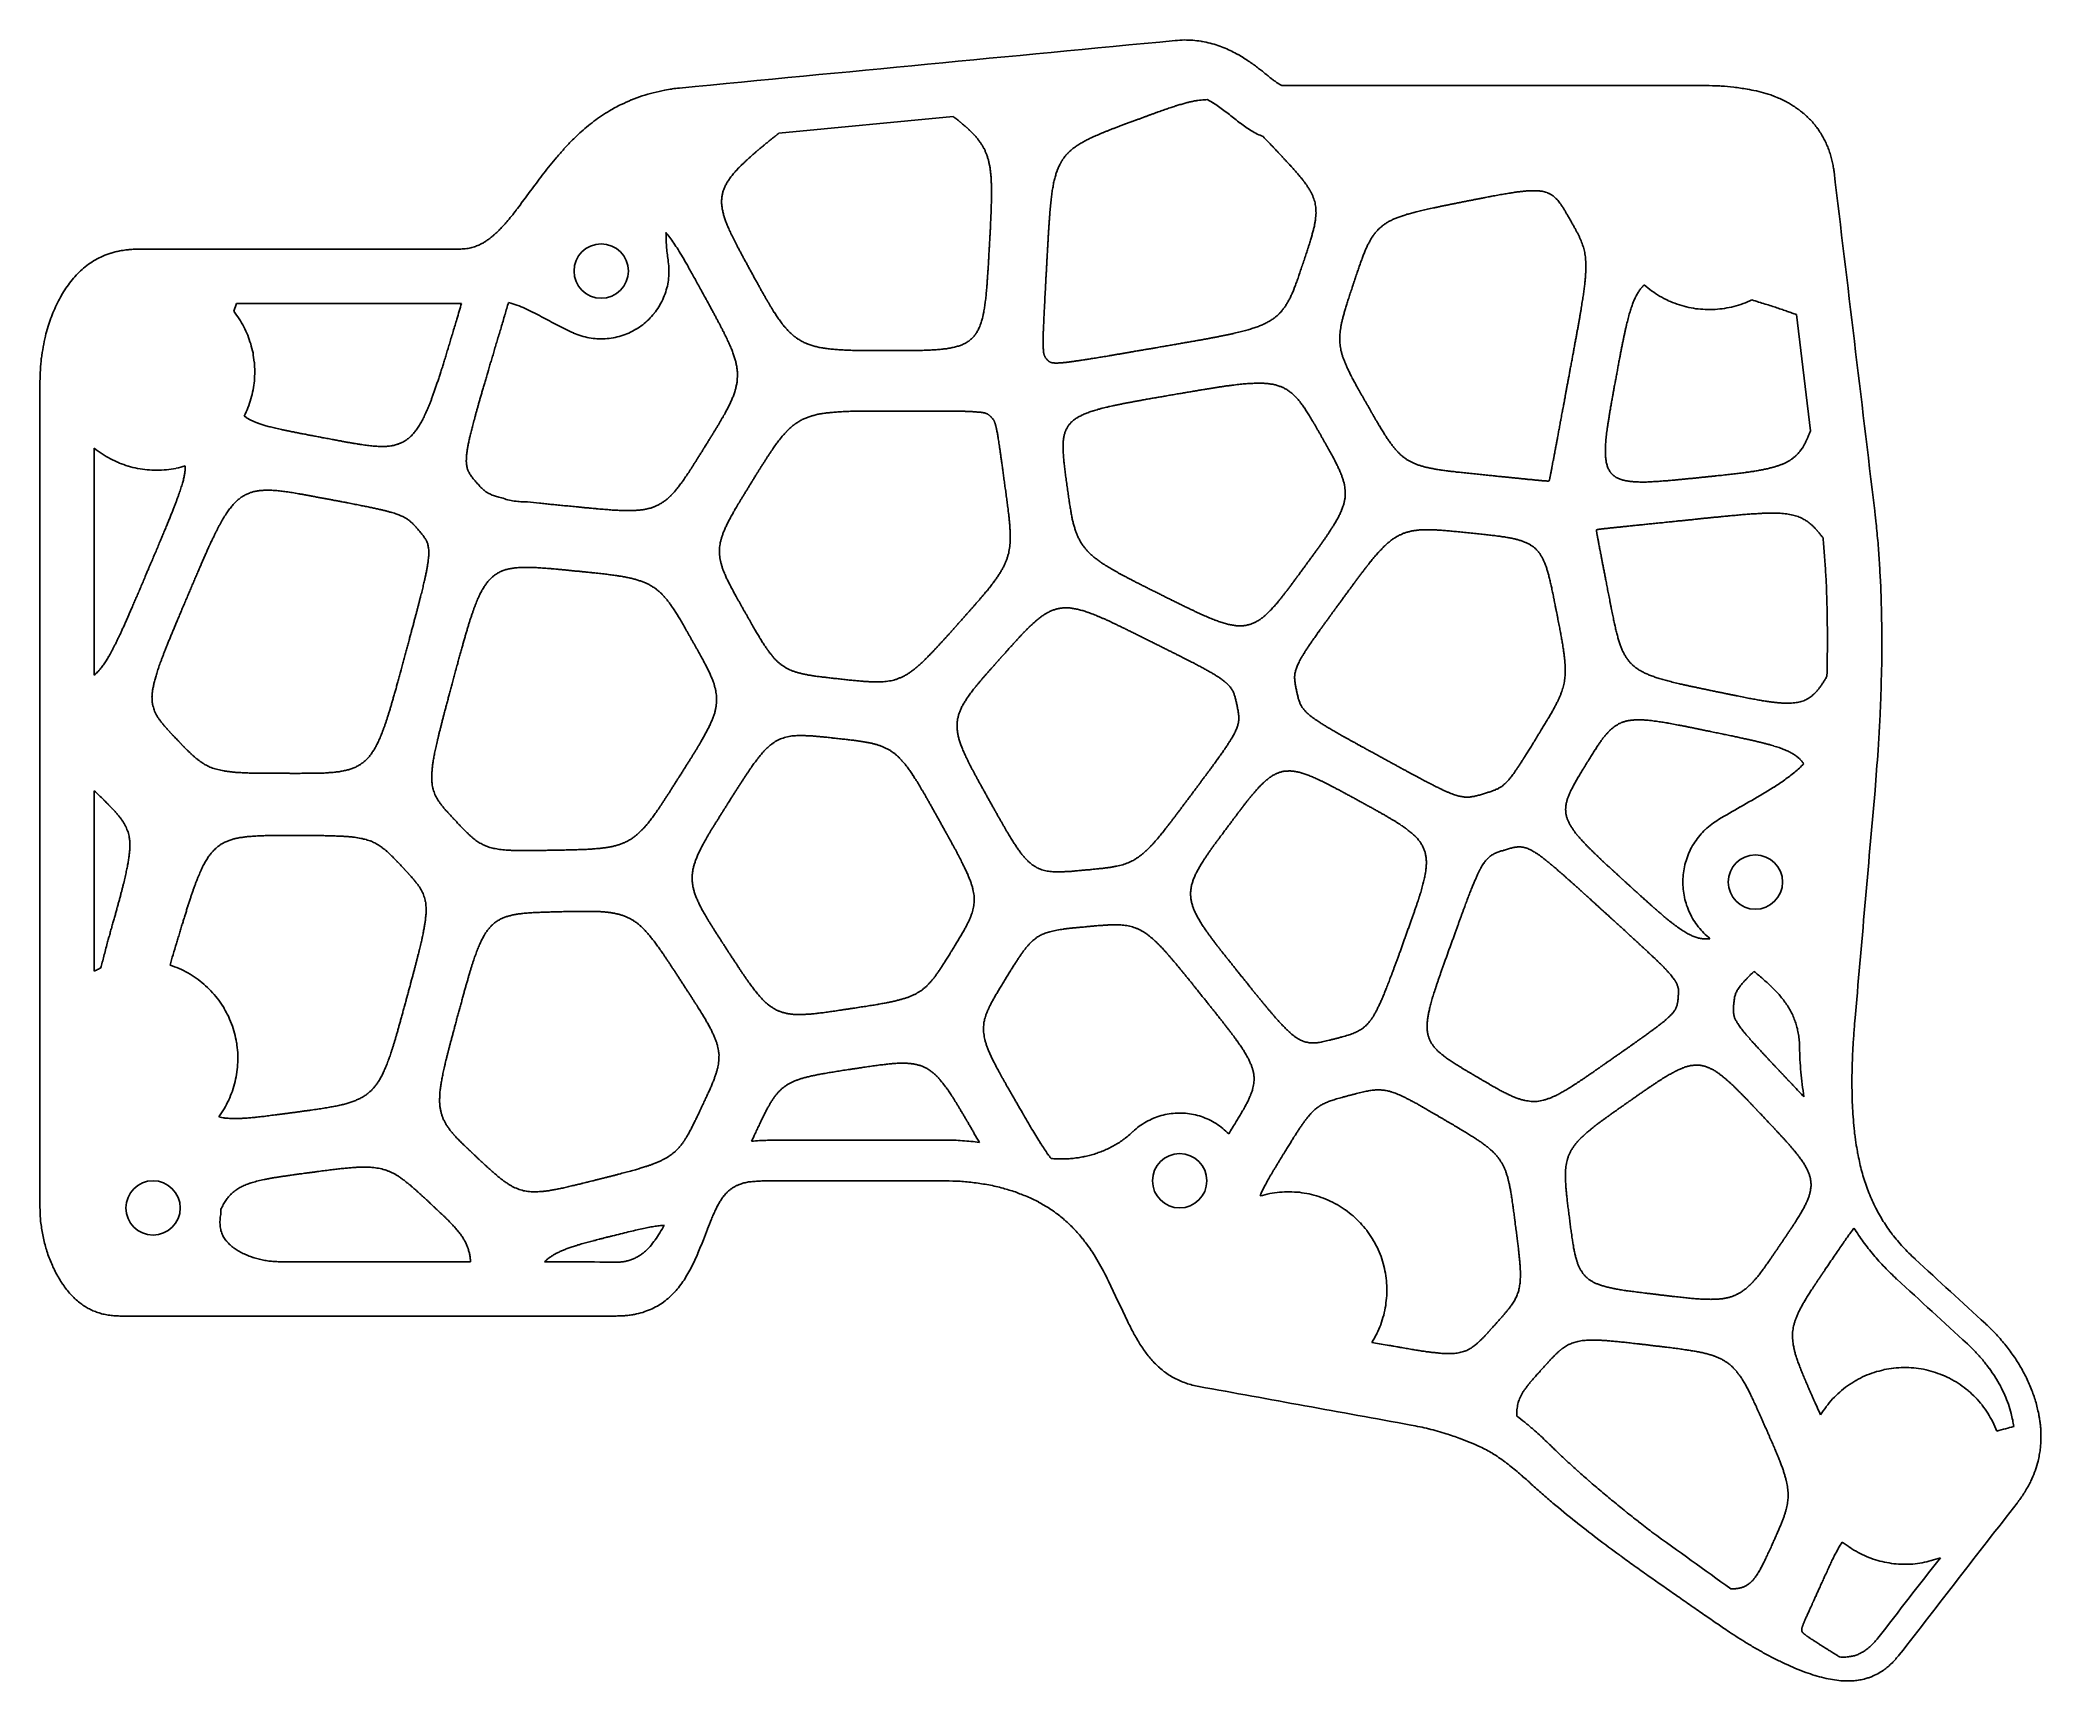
# Model space of a CAD drawing. Extents: x -32 to 115, y -51 to 70.
import ezdxf

# ---------------------------------------------------------------- set-up
doc = ezdxf.new("R2010")
doc.units = 0
doc.layers.add('VISIBLE', color=7, linetype='CONTINUOUS')

msp = doc.modelspace()

# ---------------------------------------------------------------- linework, layer by layer
at = {"layer": 'VISIBLE'}
for p, q in [((22.08, 63.16), (34.91, 64.39)), ((-18.05, 50.04), (-17.86, 50.62)), ((97.03, 49.79), (98.05, 41.23)), ((-28.33, 23.24), (-28.33, 39.95)), ((-28.33, 1.44), (-28.33, 14.72))]:
    msp.add_line(p, q, dxfattribs=at)
for centre in [(9, 53), (94, 8), (51.6, -14), (-24, -16)]:
    msp.add_circle(centre, 2, dxfattribs=at)
for points, knots in [([(59.11, 66.67), (59.11, 66.67), (59.11, 66.67), (59.11, 66.67), (59.08, 66.68), (59.06, 66.69), (59.03, 66.71), (59.03, 66.71), (59.03, 66.71), (59.03, 66.71), (58.99, 66.73), (58.95, 66.75), (58.91, 66.78), (58.91, 66.78), (58.91, 66.78), (58.91, 66.78), (58.85, 66.82), (58.79, 66.86), (58.74, 66.89), (58.73, 66.9), (58.73, 66.9), (58.73, 66.9), (58.66, 66.95), (58.59, 67), (58.51, 67.06), (58.51, 67.06), (58.51, 67.06), (58.51, 67.06), (58.45, 67.11), (58.39, 67.15), (58.33, 67.2), (58.33, 67.2), (58.33, 67.2), (58.32, 67.2), (58.26, 67.26), (58.19, 67.32), (58.12, 67.37), (58.12, 67.37), (58.12, 67.37), (58.11, 67.37), (58.04, 67.44), (57.96, 67.5), (57.88, 67.56), (57.88, 67.56), (57.88, 67.56), (57.88, 67.56), (57.8, 67.63), (57.71, 67.7), (57.63, 67.77), (57.63, 67.77), (57.62, 67.77), (57.62, 67.77), (57.53, 67.84), (57.44, 67.91), (57.34, 67.99), (57.34, 67.99), (57.34, 67.99), (57.34, 67.99), (57.23, 68.07), (57.13, 68.14), (57.03, 68.22), (57.03, 68.22), (57.03, 68.22), (57.02, 68.22), (56.91, 68.3), (56.8, 68.38), (56.68, 68.46), (56.68, 68.46), (56.68, 68.46), (56.68, 68.46), (56.56, 68.54), (56.43, 68.62), (56.31, 68.71), (56.31, 68.71), (56.31, 68.71), (56.3, 68.71), (56.17, 68.79), (56.03, 68.87), (55.9, 68.95), (55.9, 68.95), (55.89, 68.95), (55.89, 68.95), (55.74, 69.03), (55.59, 69.11), (55.44, 69.19), (55.44, 69.19), (55.44, 69.19), (55.44, 69.19), (55.28, 69.27), (55.11, 69.34), (54.95, 69.42), (54.95, 69.42), (54.95, 69.42), (54.95, 69.42), (54.77, 69.48), (54.6, 69.55), (54.42, 69.62), (54.42, 69.62), (54.42, 69.62), (54.42, 69.62), (54.23, 69.67), (54.05, 69.73), (53.86, 69.79), (53.86, 69.79), (53.86, 69.79), (53.86, 69.79), (53.66, 69.83), (53.46, 69.87), (53.26, 69.91), (53.26, 69.91), (53.26, 69.91), (53.26, 69.91), (53.25, 69.92), (53.23, 69.92), (53.21, 69.92), (53.21, 69.92), (53.21, 69.92), (53.21, 69.92), (53.2, 69.92), (53.18, 69.93), (53.16, 69.93), (53.16, 69.93), (53.16, 69.93), (53.16, 69.93), (52.96, 69.95), (52.77, 69.98), (52.57, 70), (52.56, 70), (52.56, 70), (52.56, 70), (52.36, 70), (52.16, 70.01), (51.96, 70.02), (51.96, 70.02), (51.95, 70.02), (51.95, 70.02), (51.73, 70.01), (51.5, 70), (51.28, 69.98), (51.27, 69.98), (51.27, 69.98), (51.27, 69.98), (39.1, 68.82), (26.94, 67.65), (14.77, 66.48), (14.77, 66.48), (14.76, 66.48), (14.76, 66.48), (14.58, 66.46), (14.4, 66.44), (14.22, 66.42), (14.22, 66.42), (14.22, 66.42), (14.22, 66.41), (14.04, 66.39), (13.86, 66.36), (13.68, 66.33), (13.68, 66.33), (13.68, 66.33), (13.68, 66.33), (13.4, 66.26), (13.12, 66.2), (12.84, 66.14), (12.84, 66.14), (12.84, 66.14), (12.83, 66.14), (12.56, 66.06), (12.29, 65.98), (12.02, 65.9), (12.02, 65.9), (12.02, 65.9), (12.02, 65.9), (11.75, 65.8), (11.49, 65.71), (11.23, 65.61), (11.23, 65.61), (11.23, 65.61), (11.22, 65.61), (10.97, 65.5), (10.72, 65.38), (10.47, 65.27), (10.47, 65.27), (10.47, 65.27), (10.47, 65.27), (10.32, 65.2), (10.18, 65.12), (10.04, 65.05), (10.04, 65.05), (10.04, 65.05), (10.03, 65.05), (9.9, 64.97), (9.76, 64.89), (9.62, 64.81), (9.62, 64.81), (9.62, 64.81), (9.62, 64.81), (9.42, 64.68), (9.22, 64.56), (9.03, 64.43), (9.02, 64.43), (9.02, 64.43), (9.02, 64.43), (8.83, 64.3), (8.65, 64.16), (8.46, 64.03), (8.46, 64.03), (8.46, 64.03), (8.46, 64.03), (8.28, 63.89), (8.11, 63.75), (7.93, 63.61), (7.93, 63.61), (7.93, 63.61), (7.93, 63.61), (7.76, 63.46), (7.6, 63.32), (7.43, 63.17), (7.43, 63.17), (7.43, 63.17), (7.43, 63.17), (7.23, 62.98), (7.03, 62.78), (6.82, 62.59), (6.82, 62.59), (6.82, 62.59), (6.82, 62.59), (6.63, 62.39), (6.45, 62.19), (6.26, 62), (6.26, 62), (6.26, 61.99), (6.26, 61.99), (6.08, 61.79), (5.91, 61.6), (5.74, 61.4), (5.74, 61.4), (5.73, 61.4), (5.73, 61.39), (5.57, 61.2), (5.41, 61), (5.25, 60.8), (5.25, 60.8), (5.24, 60.8), (5.24, 60.8), (5.09, 60.6), (4.93, 60.4), (4.78, 60.21), (4.78, 60.2), (4.77, 60.2), (4.77, 60.2), (4.63, 60.01), (4.48, 59.81), (4.33, 59.62), (4.33, 59.62), (4.33, 59.62), (4.33, 59.62), (4.19, 59.43), (4.05, 59.24), (3.91, 59.05), (3.91, 59.05), (3.91, 59.05), (3.91, 59.05), (3.77, 58.87), (3.64, 58.69), (3.51, 58.51), (3.51, 58.51), (3.5, 58.5), (3.5, 58.5), (3.38, 58.33), (3.25, 58.16), (3.12, 57.99), (3.12, 57.99), (3.12, 57.98), (3.12, 57.98), (3, 57.82), (2.87, 57.66), (2.75, 57.5), (2.75, 57.5), (2.75, 57.49), (2.75, 57.49), (2.63, 57.34), (2.51, 57.19), (2.4, 57.04), (2.39, 57.04), (2.39, 57.04), (2.39, 57.04), (2.28, 56.9), (2.16, 56.76), (2.05, 56.63), (2.05, 56.63), (2.05, 56.62), (2.05, 56.62), (1.96, 56.53), (1.88, 56.43), (1.79, 56.34), (1.79, 56.34), (1.79, 56.34), (1.79, 56.34), (1.71, 56.25), (1.63, 56.16), (1.55, 56.08), (1.55, 56.08), (1.55, 56.08), (1.54, 56.08), (1.47, 56), (1.39, 55.92), (1.31, 55.84), (1.31, 55.84), (1.31, 55.84), (1.31, 55.84), (1.23, 55.77), (1.15, 55.7), (1.08, 55.64), (1.08, 55.63), (1.08, 55.63), (1.07, 55.63), (1, 55.57), (0.93, 55.51), (0.85, 55.45), (0.85, 55.45), (0.85, 55.45), (0.85, 55.45), (0.78, 55.4), (0.71, 55.34), (0.64, 55.29), (0.64, 55.29), (0.64, 55.29), (0.64, 55.29), (0.57, 55.24), (0.5, 55.2), (0.43, 55.15), (0.43, 55.15), (0.43, 55.15), (0.43, 55.15), (0.36, 55.11), (0.29, 55.07), (0.22, 55.03), (0.22, 55.03), (0.22, 55.03), (0.22, 55.03), (0.15, 54.99), (0.07, 54.95), (-0.01, 54.92), (-0.01, 54.92), (-0.01, 54.92), (-0.01, 54.91), (-0.12, 54.87), (-0.23, 54.83), (-0.34, 54.79), (-0.34, 54.79), (-0.34, 54.79), (-0.34, 54.79), (-0.46, 54.75), (-0.58, 54.72), (-0.7, 54.69), (-0.7, 54.69), (-0.7, 54.69), (-0.7, 54.69), (-0.84, 54.67), (-0.97, 54.65), (-1.11, 54.64), (-1.11, 54.64), (-1.11, 54.64), (-1.11, 54.64), (-1.19, 54.63), (-1.26, 54.63), (-1.34, 54.62), (-1.34, 54.62), (-1.34, 54.62), (-1.34, 54.62), (-1.43, 54.62), (-1.51, 54.62), (-1.59, 54.62), (-1.59, 54.62), (-1.6, 54.62), (-1.6, 54.62), (-9.4, 54.62), (-17.2, 54.62), (-25, 54.62), (-25, 54.62), (-25, 54.62), (-25, 54.62), (-25.13, 54.61), (-25.25, 54.61), (-25.38, 54.61), (-25.38, 54.61), (-25.38, 54.61), (-25.38, 54.61), (-25.5, 54.6), (-25.63, 54.59), (-25.75, 54.58), (-25.75, 54.58), (-25.75, 54.58), (-25.75, 54.58), (-25.87, 54.57), (-25.99, 54.56), (-26.1, 54.54), (-26.1, 54.54), (-26.1, 54.54), (-26.11, 54.54), (-26.22, 54.52), (-26.33, 54.51), (-26.44, 54.49), (-26.45, 54.49), (-26.45, 54.49), (-26.45, 54.49), (-26.56, 54.46), (-26.67, 54.44), (-26.78, 54.41), (-26.78, 54.41), (-26.78, 54.41), (-26.78, 54.41), (-26.88, 54.38), (-26.99, 54.35), (-27.09, 54.33), (-27.09, 54.33), (-27.1, 54.32), (-27.1, 54.32), (-27.3, 54.25), (-27.49, 54.18), (-27.69, 54.11), (-27.69, 54.1), (-27.7, 54.1), (-27.7, 54.1), (-27.88, 54.01), (-28.06, 53.92), (-28.25, 53.83), (-28.25, 53.83), (-28.25, 53.83), (-28.25, 53.82), (-28.42, 53.72), (-28.59, 53.61), (-28.76, 53.5), (-28.76, 53.5), (-28.76, 53.5), (-28.76, 53.5), (-28.92, 53.37), (-29.08, 53.25), (-29.23, 53.12), (-29.23, 53.12), (-29.23, 53.12), (-29.23, 53.12), (-29.38, 52.98), (-29.52, 52.84), (-29.66, 52.7), (-29.66, 52.7), (-29.67, 52.7), (-29.67, 52.7), (-29.8, 52.54), (-29.93, 52.39), (-30.06, 52.24), (-30.06, 52.24), (-30.06, 52.24), (-30.06, 52.23), (-30.18, 52.07), (-30.3, 51.91), (-30.42, 51.74), (-30.42, 51.74), (-30.42, 51.74), (-30.42, 51.74), (-30.53, 51.56), (-30.64, 51.39), (-30.75, 51.22), (-30.75, 51.21), (-30.75, 51.21), (-30.75, 51.21), (-30.85, 51.03), (-30.95, 50.84), (-31.05, 50.66), (-31.05, 50.66), (-31.05, 50.66), (-31.05, 50.65), (-31.14, 50.46), (-31.22, 50.27), (-31.31, 50.08), (-31.31, 50.08), (-31.31, 50.08), (-31.31, 50.07), (-31.39, 49.88), (-31.47, 49.68), (-31.55, 49.48), (-31.55, 49.48), (-31.55, 49.47), (-31.55, 49.47), (-31.62, 49.27), (-31.68, 49.06), (-31.75, 48.86), (-31.75, 48.86), (-31.75, 48.85), (-31.75, 48.85), (-31.81, 48.64), (-31.87, 48.43), (-31.93, 48.22), (-31.93, 48.22), (-31.93, 48.22), (-31.93, 48.21), (-31.99, 47.95), (-32.04, 47.68), (-32.1, 47.41), (-32.1, 47.41), (-32.1, 47.41), (-32.1, 47.4), (-32.14, 47.13), (-32.18, 46.86), (-32.22, 46.58), (-32.22, 46.58), (-32.22, 46.58), (-32.23, 46.58), (-32.25, 46.3), (-32.27, 46.02), (-32.3, 45.74), (-32.3, 45.73), (-32.3, 45.73), (-32.3, 45.73), (-32.31, 45.44), (-32.32, 45.16), (-32.33, 44.87), (-32.33, 44.87), (-32.33, 44.86), (-32.33, 44.86), (-32.33, 24.58), (-32.33, 4.29), (-32.33, -16), (-32.33, -16), (-32.33, -16), (-32.33, -16), (-32.32, -16.17), (-32.32, -16.33), (-32.31, -16.5), (-32.31, -16.5), (-32.31, -16.5), (-32.31, -16.5), (-32.3, -16.67), (-32.29, -16.83), (-32.28, -17), (-32.28, -17), (-32.28, -17), (-32.28, -17), (-32.26, -17.17), (-32.23, -17.33), (-32.21, -17.49), (-32.21, -17.49), (-32.21, -17.5), (-32.21, -17.5), (-32.19, -17.66), (-32.16, -17.82), (-32.13, -17.98), (-32.13, -17.99), (-32.13, -17.99), (-32.13, -17.99), (-32.09, -18.15), (-32.06, -18.31), (-32.02, -18.47), (-32.02, -18.47), (-32.02, -18.48), (-32.02, -18.48), (-31.98, -18.64), (-31.93, -18.79), (-31.89, -18.95), (-31.89, -18.96), (-31.89, -18.96), (-31.89, -18.96), (-31.84, -19.11), (-31.79, -19.27), (-31.74, -19.43), (-31.74, -19.43), (-31.74, -19.43), (-31.74, -19.43), (-31.68, -19.59), (-31.62, -19.74), (-31.56, -19.89), (-31.56, -19.89), (-31.56, -19.9), (-31.56, -19.9), (-31.5, -20.05), (-31.43, -20.2), (-31.37, -20.35), (-31.37, -20.35), (-31.37, -20.35), (-31.37, -20.35), (-31.29, -20.5), (-31.22, -20.64), (-31.15, -20.79), (-31.15, -20.79), (-31.15, -20.79), (-31.15, -20.79), (-31.07, -20.93), (-30.99, -21.07), (-30.91, -21.21), (-30.91, -21.21), (-30.91, -21.21), (-30.91, -21.21), (-30.83, -21.35), (-30.74, -21.48), (-30.66, -21.61), (-30.65, -21.62), (-30.65, -21.62), (-30.65, -21.62), (-30.56, -21.75), (-30.47, -21.87), (-30.37, -22), (-30.37, -22), (-30.37, -22), (-30.37, -22), (-30.27, -22.12), (-30.17, -22.24), (-30.07, -22.36), (-30.07, -22.36), (-30.07, -22.36), (-30.07, -22.36), (-29.96, -22.47), (-29.85, -22.58), (-29.75, -22.69), (-29.74, -22.69), (-29.74, -22.69), (-29.74, -22.69), (-29.63, -22.79), (-29.51, -22.89), (-29.39, -22.99), (-29.39, -22.99), (-29.39, -22.99), (-29.39, -22.99), (-29.29, -23.06), (-29.19, -23.13), (-29.09, -23.21), (-29.09, -23.21), (-29.09, -23.21), (-29.09, -23.21), (-28.98, -23.27), (-28.88, -23.33), (-28.77, -23.4), (-28.77, -23.4), (-28.77, -23.4), (-28.77, -23.4), (-28.65, -23.46), (-28.54, -23.51), (-28.43, -23.57), (-28.43, -23.57), (-28.43, -23.57), (-28.43, -23.57), (-28.31, -23.61), (-28.19, -23.66), (-28.07, -23.71), (-28.07, -23.71), (-28.07, -23.71), (-28.07, -23.71), (-27.95, -23.74), (-27.82, -23.78), (-27.7, -23.82), (-27.7, -23.82), (-27.69, -23.82), (-27.69, -23.82), (-27.56, -23.84), (-27.43, -23.87), (-27.3, -23.9), (-27.3, -23.9), (-27.3, -23.9), (-27.3, -23.9), (-27.16, -23.91), (-27.02, -23.93), (-26.88, -23.94), (-26.88, -23.94), (-26.88, -23.94), (-26.88, -23.94), (-26.73, -23.95), (-26.59, -23.95), (-26.45, -23.96), (-26.44, -23.96), (-26.44, -23.96), (-26.44, -23.96), (-14.26, -23.96), (-2.08, -23.96), (10.1, -23.96), (10.1, -23.96), (10.1, -23.96), (10.1, -23.96), (10.22, -23.96), (10.34, -23.96), (10.46, -23.95), (10.46, -23.95), (10.46, -23.95), (10.46, -23.95), (10.57, -23.95), (10.69, -23.94), (10.8, -23.93), (10.8, -23.93), (10.81, -23.93), (10.81, -23.93), (10.92, -23.92), (11.03, -23.91), (11.14, -23.89), (11.14, -23.89), (11.14, -23.89), (11.14, -23.89), (11.25, -23.88), (11.35, -23.86), (11.46, -23.84), (11.46, -23.84), (11.46, -23.84), (11.46, -23.84), (11.66, -23.79), (11.86, -23.74), (12.06, -23.69), (12.06, -23.69), (12.07, -23.69), (12.07, -23.69), (12.25, -23.62), (12.44, -23.56), (12.62, -23.49), (12.62, -23.49), (12.63, -23.49), (12.63, -23.49), (12.8, -23.4), (12.97, -23.32), (13.14, -23.23), (13.14, -23.23), (13.14, -23.23), (13.14, -23.23), (13.29, -23.13), (13.45, -23.03), (13.6, -22.93), (13.61, -22.93), (13.61, -22.93), (13.61, -22.92), (13.75, -22.81), (13.89, -22.69), (14.03, -22.58), (14.03, -22.58), (14.04, -22.58), (14.04, -22.57), (14.17, -22.45), (14.29, -22.32), (14.42, -22.19), (14.42, -22.19), (14.43, -22.19), (14.43, -22.19), (14.54, -22.05), (14.66, -21.91), (14.78, -21.77), (14.78, -21.77), (14.78, -21.76), (14.78, -21.76), (14.89, -21.61), (14.99, -21.46), (15.1, -21.32), (15.1, -21.31), (15.1, -21.31), (15.1, -21.31), (15.2, -21.16), (15.29, -21), (15.39, -20.84), (15.39, -20.84), (15.39, -20.84), (15.39, -20.84), (15.48, -20.68), (15.57, -20.51), (15.66, -20.35), (15.66, -20.35), (15.66, -20.35), (15.66, -20.35), (15.74, -20.18), (15.82, -20.02), (15.9, -19.85), (15.9, -19.85), (15.9, -19.85), (15.9, -19.85), (15.98, -19.68), (16.05, -19.51), (16.12, -19.35), (16.12, -19.35), (16.13, -19.34), (16.13, -19.34), (16.26, -19.01), (16.39, -18.68), (16.53, -18.35), (16.53, -18.35), (16.53, -18.34), (16.53, -18.34), (16.63, -18.08), (16.73, -17.82), (16.83, -17.56), (16.83, -17.56), (16.83, -17.55), (16.83, -17.55), (16.93, -17.31), (17.02, -17.07), (17.12, -16.82), (17.12, -16.82), (17.12, -16.82), (17.12, -16.82), (17.17, -16.71), (17.21, -16.6), (17.26, -16.48), (17.26, -16.48), (17.26, -16.48), (17.26, -16.48), (17.31, -16.38), (17.36, -16.27), (17.41, -16.17), (17.41, -16.16), (17.41, -16.16), (17.41, -16.16), (17.46, -16.06), (17.51, -15.97), (17.55, -15.87), (17.56, -15.87), (17.56, -15.87), (17.56, -15.87), (17.61, -15.78), (17.66, -15.69), (17.71, -15.6), (17.71, -15.6), (17.71, -15.59), (17.71, -15.59), (17.76, -15.51), (17.81, -15.43), (17.87, -15.35), (17.87, -15.35), (17.87, -15.35), (17.87, -15.35), (17.92, -15.27), (17.97, -15.2), (18.03, -15.12), (18.03, -15.12), (18.03, -15.12), (18.03, -15.12), (18.09, -15.06), (18.14, -14.99), (18.2, -14.92), (18.2, -14.92), (18.2, -14.92), (18.2, -14.92), (18.26, -14.86), (18.32, -14.81), (18.38, -14.75), (18.38, -14.75), (18.38, -14.75), (18.38, -14.75), (18.44, -14.7), (18.5, -14.65), (18.56, -14.6), (18.56, -14.6), (18.57, -14.6), (18.57, -14.6), (18.63, -14.55), (18.69, -14.51), (18.76, -14.47), (18.76, -14.47), (18.76, -14.47), (18.76, -14.47), (18.83, -14.43), (18.9, -14.39), (18.96, -14.36), (18.96, -14.36), (18.96, -14.36), (18.96, -14.36), (19.03, -14.33), (19.1, -14.3), (19.17, -14.27), (19.18, -14.27), (19.18, -14.27), (19.18, -14.27), (19.29, -14.23), (19.4, -14.2), (19.51, -14.16), (19.51, -14.16), (19.51, -14.16), (19.51, -14.16), (19.63, -14.14), (19.75, -14.12), (19.86, -14.09), (19.86, -14.09), (19.86, -14.09), (19.87, -14.09), (19.99, -14.08), (20.11, -14.06), (20.24, -14.05), (20.24, -14.05), (20.24, -14.05), (20.24, -14.05), (20.37, -14.04), (20.5, -14.03), (20.63, -14.02), (20.63, -14.02), (20.63, -14.02), (20.63, -14.02), (20.77, -14.02), (20.91, -14.01), (21.04, -14.01), (21.05, -14.01), (21.05, -14.01), (21.05, -14.01), (21.19, -14.01), (21.33, -14.01), (21.48, -14.01), (21.48, -14.01), (21.48, -14.01), (21.48, -14.01), (21.79, -14), (22.09, -14), (22.4, -14), (22.4, -14), (22.4, -14), (22.41, -14), (26.39, -14), (30.37, -14), (34.36, -14), (34.36, -14), (34.36, -14), (34.37, -14), (34.72, -14.02), (35.07, -14.03), (35.42, -14.04), (35.42, -14.04), (35.42, -14.04), (35.43, -14.04), (35.78, -14.07), (36.13, -14.1), (36.48, -14.14), (36.48, -14.14), (36.49, -14.14), (36.49, -14.14), (36.84, -14.19), (37.19, -14.25), (37.54, -14.3), (37.55, -14.3), (37.55, -14.3), (37.55, -14.3), (37.72, -14.34), (37.9, -14.38), (38.07, -14.42), (38.07, -14.42), (38.07, -14.42), (38.08, -14.42), (38.25, -14.46), (38.42, -14.5), (38.59, -14.55), (38.6, -14.55), (38.6, -14.55), (38.6, -14.55), (38.89, -14.64), (39.19, -14.73), (39.49, -14.82), (39.49, -14.82), (39.49, -14.82), (39.5, -14.82), (39.78, -14.94), (40.07, -15.05), (40.36, -15.16), (40.36, -15.16), (40.36, -15.16), (40.37, -15.16), (40.51, -15.22), (40.65, -15.29), (40.79, -15.35), (40.79, -15.35), (40.79, -15.35), (40.79, -15.36), (40.93, -15.42), (41.07, -15.49), (41.2, -15.56), (41.2, -15.56), (41.21, -15.57), (41.21, -15.57), (41.34, -15.64), (41.48, -15.72), (41.61, -15.79), (41.61, -15.79), (41.61, -15.79), (41.61, -15.8), (41.75, -15.88), (41.88, -15.96), (42.01, -16.04), (42.01, -16.04), (42.01, -16.04), (42.01, -16.04), (42.14, -16.13), (42.27, -16.22), (42.39, -16.3), (42.4, -16.3), (42.4, -16.31), (42.4, -16.31), (42.52, -16.4), (42.65, -16.49), (42.77, -16.59), (42.77, -16.59), (42.77, -16.59), (42.77, -16.59), (42.89, -16.69), (43.01, -16.79), (43.13, -16.89), (43.13, -16.89), (43.13, -16.89), (43.14, -16.89), (43.25, -17), (43.37, -17.1), (43.48, -17.21), (43.48, -17.21), (43.48, -17.21), (43.49, -17.21), (43.6, -17.32), (43.71, -17.43), (43.82, -17.54), (43.82, -17.54), (43.82, -17.54), (43.82, -17.55), (43.93, -17.66), (44.04, -17.78), (44.14, -17.9), (44.14, -17.9), (44.15, -17.9), (44.15, -17.9), (44.25, -18.02), (44.35, -18.14), (44.45, -18.27), (44.46, -18.27), (44.46, -18.27), (44.46, -18.27), (44.56, -18.4), (44.65, -18.53), (44.75, -18.65), (44.75, -18.65), (44.75, -18.66), (44.76, -18.66), (44.9, -18.87), (45.05, -19.08), (45.2, -19.29), (45.2, -19.29), (45.2, -19.3), (45.2, -19.3), (45.34, -19.52), (45.47, -19.74), (45.61, -19.96), (45.61, -19.97), (45.61, -19.97), (45.61, -19.97), (45.74, -20.2), (45.87, -20.43), (46, -20.66), (46, -20.67), (46, -20.67), (46, -20.67), (46.12, -20.91), (46.24, -21.15), (46.37, -21.39), (46.37, -21.39), (46.37, -21.39), (46.37, -21.39), (46.83, -22.38), (47.29, -23.36), (47.75, -24.34), (47.75, -24.34), (47.75, -24.34), (47.76, -24.35), (47.9, -24.63), (48.05, -24.92), (48.2, -25.21), (48.2, -25.21), (48.2, -25.22), (48.2, -25.22), (48.36, -25.49), (48.52, -25.76), (48.68, -26.04), (48.68, -26.04), (48.68, -26.04), (48.68, -26.04), (48.77, -26.17), (48.86, -26.3), (48.94, -26.43), (48.94, -26.43), (48.94, -26.43), (48.94, -26.43), (49.03, -26.55), (49.12, -26.68), (49.21, -26.8), (49.21, -26.8), (49.21, -26.8), (49.22, -26.8), (49.31, -26.92), (49.41, -27.03), (49.5, -27.15), (49.5, -27.15), (49.5, -27.15), (49.5, -27.15), (49.6, -27.26), (49.71, -27.37), (49.81, -27.48), (49.81, -27.48), (49.81, -27.48), (49.81, -27.48), (49.92, -27.58), (50.02, -27.68), (50.13, -27.78), (50.13, -27.79), (50.13, -27.79), (50.13, -27.79), (50.25, -27.88), (50.36, -27.97), (50.47, -28.06), (50.47, -28.07), (50.47, -28.07), (50.48, -28.07), (50.6, -28.15), (50.72, -28.24), (50.84, -28.32), (50.84, -28.32), (50.84, -28.32), (50.84, -28.32), (50.97, -28.4), (51.1, -28.47), (51.22, -28.54), (51.23, -28.55), (51.23, -28.55), (51.23, -28.55), (51.36, -28.61), (51.5, -28.68), (51.63, -28.74), (51.64, -28.74), (51.64, -28.74), (51.64, -28.74), (51.78, -28.8), (51.92, -28.85), (52.07, -28.91), (52.07, -28.91), (52.07, -28.91), (52.07, -28.91), (52.22, -28.96), (52.38, -29), (52.53, -29.05), (52.53, -29.05), (52.53, -29.05), (52.53, -29.05), (52.69, -29.08), (52.85, -29.12), (53.01, -29.15), (53.01, -29.15), (53.01, -29.15), (53.02, -29.15), (58.22, -30.1), (63.42, -31.04), (68.62, -31.99), (68.62, -31.99), (68.62, -31.99), (68.63, -31.99), (68.84, -32.03), (69.06, -32.08), (69.28, -32.12), (69.28, -32.12), (69.28, -32.12), (69.29, -32.12), (69.5, -32.17), (69.72, -32.22), (69.93, -32.27), (69.94, -32.27), (69.94, -32.27), (69.94, -32.27), (70.15, -32.33), (70.37, -32.38), (70.58, -32.44), (70.59, -32.44), (70.59, -32.44), (70.59, -32.44), (70.8, -32.5), (71.02, -32.57), (71.23, -32.63), (71.23, -32.63), (71.23, -32.63), (71.23, -32.63), (71.4, -32.69), (71.57, -32.74), (71.74, -32.8), (71.74, -32.8), (71.74, -32.8), (71.74, -32.8), (71.91, -32.86), (72.08, -32.92), (72.24, -32.98), (72.24, -32.98), (72.24, -32.98), (72.25, -32.98), (72.5, -33.08), (72.74, -33.18), (72.99, -33.27), (73, -33.27), (73, -33.28), (73, -33.28), (73.25, -33.38), (73.49, -33.49), (73.74, -33.6), (73.74, -33.6), (73.74, -33.6), (73.74, -33.6), (73.89, -33.67), (74.04, -33.75), (74.19, -33.82), (74.19, -33.82), (74.19, -33.82), (74.19, -33.82), (74.34, -33.91), (74.48, -33.99), (74.63, -34.07), (74.63, -34.07), (74.63, -34.08), (74.64, -34.08), (74.79, -34.17), (74.94, -34.27), (75.09, -34.37), (75.09, -34.37), (75.09, -34.37), (75.09, -34.37), (75.25, -34.48), (75.4, -34.59), (75.56, -34.71), (75.56, -34.71), (75.56, -34.71), (75.57, -34.71), (75.86, -34.94), (76.15, -35.18), (76.45, -35.41), (76.45, -35.41), (76.45, -35.41), (76.45, -35.41), (76.59, -35.53), (76.72, -35.65), (76.86, -35.76), (76.86, -35.76), (76.86, -35.76), (76.86, -35.77), (76.98, -35.87), (77.11, -35.98), (77.23, -36.09), (77.23, -36.09), (77.23, -36.09), (77.23, -36.09), (77.26, -36.12), (77.28, -36.14), (77.31, -36.16), (77.31, -36.16), (77.31, -36.16), (77.31, -36.16), (77.33, -36.19), (77.36, -36.21), (77.38, -36.23), (77.38, -36.23), (77.38, -36.23), (77.38, -36.23), (77.41, -36.25), (77.43, -36.27), (77.45, -36.3), (77.45, -36.3), (77.45, -36.3), (77.45, -36.3), (77.48, -36.32), (77.5, -36.34), (77.52, -36.36), (77.52, -36.36), (77.52, -36.36), (77.52, -36.36), (77.78, -36.59), (78.03, -36.82), (78.29, -37.05), (78.29, -37.05), (78.29, -37.05), (78.3, -37.06), (78.56, -37.28), (78.82, -37.51), (79.08, -37.74), (79.08, -37.74), (79.09, -37.74), (79.09, -37.74), (79.63, -38.18), (80.16, -38.63), (80.7, -39.07), (80.71, -39.07), (80.71, -39.08), (80.72, -39.08), (81.26, -39.5), (81.81, -39.93), (82.35, -40.35), (82.36, -40.36), (82.36, -40.36), (82.37, -40.36), (82.91, -40.77), (83.46, -41.18), (84.01, -41.58), (84.01, -41.58), (84.01, -41.58), (84.01, -41.58), (84.02, -41.6), (84.04, -41.61), (84.06, -41.62), (84.06, -41.62), (84.06, -41.62), (84.06, -41.62), (84.08, -41.63), (84.09, -41.65), (84.11, -41.66), (84.11, -41.66), (84.11, -41.66), (84.11, -41.66), (84.27, -41.77), (84.42, -41.89), (84.58, -42), (84.58, -42), (84.58, -42), (84.59, -42), (84.75, -42.12), (84.91, -42.24), (85.07, -42.35), (85.07, -42.36), (85.08, -42.36), (85.08, -42.36), (85.42, -42.6), (85.76, -42.84), (86.1, -43.09), (86.1, -43.09), (86.11, -43.09), (86.11, -43.09), (86.82, -43.59), (87.53, -44.09), (88.24, -44.58), (88.24, -44.59), (88.24, -44.59), (88.25, -44.59), (88.59, -44.83), (88.93, -45.07), (89.28, -45.31), (89.28, -45.31), (89.28, -45.31), (89.28, -45.31), (89.45, -45.42), (89.61, -45.54), (89.78, -45.65), (89.78, -45.65), (89.78, -45.66), (89.79, -45.66), (89.94, -45.77), (90.1, -45.88), (90.26, -45.99), (90.26, -45.99), (90.27, -45.99), (90.27, -45.99), (90.42, -46.09), (90.57, -46.2), (90.72, -46.3), (90.72, -46.3), (90.73, -46.3), (90.73, -46.3), (90.87, -46.4), (91.01, -46.5), (91.16, -46.6), (91.16, -46.6), (91.16, -46.6), (91.16, -46.6), (91.29, -46.69), (91.43, -46.78), (91.56, -46.88), (91.56, -46.88), (91.56, -46.88), (91.56, -46.88), (91.69, -46.96), (91.81, -47.05), (91.93, -47.13), (91.93, -47.13), (91.93, -47.13), (91.93, -47.13), (92.14, -47.27), (92.35, -47.41), (92.56, -47.55), (92.56, -47.55), (92.56, -47.55), (92.56, -47.55), (92.79, -47.69), (93.01, -47.83), (93.23, -47.97), (93.23, -47.97), (93.23, -47.97), (93.24, -47.98), (93.47, -48.12), (93.71, -48.26), (93.94, -48.39), (93.94, -48.4), (93.94, -48.4), (93.95, -48.4), (94.19, -48.54), (94.43, -48.67), (94.67, -48.81), (94.68, -48.81), (94.68, -48.81), (94.68, -48.81), (94.93, -48.94), (95.18, -49.08), (95.43, -49.21), (95.43, -49.21), (95.43, -49.21), (95.44, -49.21), (95.69, -49.33), (95.94, -49.45), (96.19, -49.58), (96.19, -49.58), (96.2, -49.58), (96.2, -49.58), (96.45, -49.69), (96.7, -49.8), (96.96, -49.91), (96.96, -49.92), (96.96, -49.92), (96.96, -49.92), (97.21, -50.01), (97.46, -50.11), (97.71, -50.21), (97.71, -50.21), (97.72, -50.21), (97.72, -50.21), (97.94, -50.29), (98.16, -50.36), (98.38, -50.43), (98.39, -50.44), (98.39, -50.44), (98.39, -50.44), (98.61, -50.5), (98.82, -50.55), (99.04, -50.61), (99.04, -50.61), (99.04, -50.61), (99.05, -50.62), (99.26, -50.66), (99.47, -50.7), (99.68, -50.74), (99.68, -50.74), (99.68, -50.74), (99.68, -50.74), (99.89, -50.77), (100.09, -50.8), (100.29, -50.82), (100.3, -50.82), (100.3, -50.82), (100.3, -50.82), (100.44, -50.83), (100.58, -50.83), (100.72, -50.84), (100.72, -50.84), (100.73, -50.84), (100.73, -50.84), (100.87, -50.84), (101.01, -50.83), (101.15, -50.83), (101.15, -50.83), (101.15, -50.83), (101.16, -50.83), (101.3, -50.82), (101.44, -50.8), (101.58, -50.79), (101.58, -50.79), (101.58, -50.79), (101.58, -50.79), (101.72, -50.76), (101.86, -50.73), (102, -50.7), (102, -50.7), (102, -50.7), (102, -50.7), (102.09, -50.68), (102.19, -50.65), (102.28, -50.62), (102.28, -50.62), (102.28, -50.62), (102.28, -50.62), (102.37, -50.59), (102.46, -50.56), (102.55, -50.53), (102.55, -50.53), (102.55, -50.53), (102.55, -50.53), (102.7, -50.45), (102.86, -50.38), (103.01, -50.31), (103.01, -50.31), (103.01, -50.31), (103.01, -50.31), (103.16, -50.22), (103.3, -50.13), (103.44, -50.04), (103.45, -50.04), (103.45, -50.04), (103.45, -50.04), (103.55, -49.96), (103.66, -49.87), (103.76, -49.79), (103.76, -49.79), (103.76, -49.79), (103.77, -49.79), (103.86, -49.7), (103.96, -49.61), (104.06, -49.52), (104.06, -49.52), (104.06, -49.52), (104.06, -49.52), (104.15, -49.42), (104.24, -49.32), (104.34, -49.23), (104.34, -49.23), (104.34, -49.23), (104.34, -49.22), (104.42, -49.12), (104.51, -49.02), (104.59, -48.92), (104.59, -48.92), (104.59, -48.91), (104.6, -48.91), (107.49, -45.19), (110.38, -41.46), (113.27, -37.74), (113.27, -37.73), (113.27, -37.73), (113.28, -37.73), (113.36, -37.62), (113.45, -37.5), (113.53, -37.39), (113.53, -37.38), (113.53, -37.38), (113.54, -37.38), (113.62, -37.26), (113.7, -37.14), (113.78, -37.03), (113.78, -37.02), (113.78, -37.02), (113.78, -37.02), (113.85, -36.9), (113.93, -36.78), (114, -36.65), (114, -36.65), (114.01, -36.65), (114.01, -36.65), (114.07, -36.52), (114.14, -36.4), (114.21, -36.27), (114.21, -36.27), (114.21, -36.27), (114.21, -36.27), (114.24, -36.22), (114.26, -36.16), (114.29, -36.11), (114.29, -36.11), (114.29, -36.11), (114.29, -36.11), (114.31, -36.06), (114.34, -36.01), (114.36, -35.95), (114.36, -35.95), (114.36, -35.95), (114.36, -35.95), (114.45, -35.74), (114.54, -35.53), (114.62, -35.31), (114.62, -35.31), (114.62, -35.31), (114.62, -35.3), (114.69, -35.08), (114.75, -34.86), (114.82, -34.64), (114.82, -34.64), (114.82, -34.64), (114.82, -34.64), (114.85, -34.49), (114.88, -34.35), (114.91, -34.21), (114.91, -34.21), (114.91, -34.2), (114.91, -34.2), (114.93, -34.06), (114.95, -33.92), (114.98, -33.78), (114.98, -33.78), (114.98, -33.78), (114.98, -33.78), (114.99, -33.65), (115, -33.51), (115.01, -33.37), (115.01, -33.37), (115.01, -33.37), (115.01, -33.37), (115.02, -33.24), (115.03, -33.11), (115.03, -32.98), (115.03, -32.98), (115.03, -32.98), (115.03, -32.98), (115.03, -32.85), (115.03, -32.73), (115.03, -32.6), (115.03, -32.6), (115.03, -32.6), (115.03, -32.6), (115.02, -32.48), (115.01, -32.36), (115.01, -32.24), (115.01, -32.24), (115.01, -32.23), (115.01, -32.23), (115, -32.12), (114.99, -32.01), (114.98, -31.89), (114.98, -31.89), (114.98, -31.89), (114.98, -31.89), (114.97, -31.83), (114.96, -31.78), (114.95, -31.73), (114.95, -31.67), (114.94, -31.62), (114.93, -31.56), (114.93, -31.56), (114.93, -31.56), (114.93, -31.56), (114.93, -31.56), (114.93, -31.56), (114.93, -31.56), (114.93, -31.56), (114.93, -31.56), (114.93, -31.55), (114.93, -31.55), (114.93, -31.55), (114.93, -31.55), (114.93, -31.55), (114.93, -31.55), (114.93, -31.55), (114.93, -31.55), (114.93, -31.54), (114.93, -31.54), (114.93, -31.54), (114.93, -31.54), (114.93, -31.54), (114.93, -31.54), (114.93, -31.54), (114.93, -31.54), (114.91, -31.46), (114.9, -31.38), (114.88, -31.3), (114.87, -31.22), (114.86, -31.14), (114.84, -31.07), (114.84, -31.06), (114.84, -31.06), (114.84, -31.06), (114.8, -30.91), (114.77, -30.75), (114.73, -30.6), (114.73, -30.59), (114.73, -30.59), (114.73, -30.59), (114.69, -30.44), (114.64, -30.28), (114.6, -30.13), (114.6, -30.13), (114.6, -30.13), (114.6, -30.12), (114.55, -29.97), (114.5, -29.82), (114.44, -29.66), (114.44, -29.66), (114.44, -29.66), (114.44, -29.66), (114.38, -29.51), (114.33, -29.36), (114.27, -29.21), (114.27, -29.2), (114.27, -29.2), (114.27, -29.2), (114.2, -29.05), (114.13, -28.9), (114.07, -28.75), (114.07, -28.75), (114.07, -28.75), (114.07, -28.75), (114, -28.6), (113.92, -28.45), (113.85, -28.3), (113.85, -28.3), (113.85, -28.3), (113.85, -28.29), (113.77, -28.15), (113.69, -28), (113.61, -27.85), (113.61, -27.85), (113.61, -27.85), (113.61, -27.85), (113.52, -27.71), (113.44, -27.56), (113.35, -27.42), (113.35, -27.41), (113.35, -27.41), (113.35, -27.41), (113.26, -27.27), (113.17, -27.13), (113.07, -26.98), (113.07, -26.98), (113.07, -26.98), (113.07, -26.98), (112.97, -26.84), (112.87, -26.7), (112.77, -26.56), (112.77, -26.56), (112.77, -26.56), (112.77, -26.55), (112.66, -26.42), (112.56, -26.28), (112.45, -26.14), (112.45, -26.14), (112.45, -26.14), (112.45, -26.14), (112.34, -26), (112.22, -25.86), (112.11, -25.73), (112.11, -25.73), (112.11, -25.73), (112.11, -25.73), (111.99, -25.59), (111.87, -25.46), (111.75, -25.33), (111.75, -25.33), (111.75, -25.32), (111.75, -25.32), (111.62, -25.19), (111.49, -25.06), (111.37, -24.93), (111.37, -24.93), (111.36, -24.93), (111.36, -24.93), (111.23, -24.8), (111.1, -24.68), (110.96, -24.55), (110.96, -24.55), (110.96, -24.55), (110.96, -24.54), (109.23, -22.95), (107.49, -21.36), (105.76, -19.77), (105.76, -19.77), (105.76, -19.77), (105.76, -19.76), (105.6, -19.62), (105.45, -19.47), (105.3, -19.32), (105.3, -19.32), (105.29, -19.32), (105.29, -19.32), (105.15, -19.17), (105.01, -19.02), (104.86, -18.87), (104.86, -18.87), (104.86, -18.87), (104.86, -18.87), (104.73, -18.72), (104.59, -18.56), (104.46, -18.41), (104.46, -18.41), (104.46, -18.41), (104.46, -18.41), (104.33, -18.25), (104.21, -18.1), (104.08, -17.95), (104.08, -17.94), (104.08, -17.94), (104.08, -17.94), (103.97, -17.79), (103.85, -17.63), (103.74, -17.47), (103.74, -17.47), (103.74, -17.47), (103.74, -17.47), (103.63, -17.31), (103.53, -17.15), (103.42, -16.99), (103.42, -16.99), (103.42, -16.99), (103.42, -16.99), (103.32, -16.83), (103.23, -16.67), (103.13, -16.51), (103.13, -16.51), (103.13, -16.5), (103.13, -16.5), (103.04, -16.34), (102.95, -16.18), (102.87, -16.01), (102.86, -16.01), (102.86, -16.01), (102.86, -16.01), (102.77, -15.83), (102.69, -15.64), (102.6, -15.46), (102.6, -15.46), (102.6, -15.46), (102.6, -15.46), (102.52, -15.27), (102.44, -15.09), (102.36, -14.9), (102.36, -14.9), (102.36, -14.9), (102.36, -14.89), (102.29, -14.71), (102.22, -14.52), (102.15, -14.33), (102.15, -14.33), (102.15, -14.33), (102.15, -14.33), (102.09, -14.14), (102.02, -13.95), (101.96, -13.76), (101.96, -13.76), (101.96, -13.75), (101.96, -13.75), (101.91, -13.56), (101.85, -13.37), (101.8, -13.18), (101.8, -13.17), (101.8, -13.17), (101.8, -13.17), (101.75, -12.98), (101.7, -12.78), (101.66, -12.59), (101.66, -12.59), (101.66, -12.59), (101.66, -12.58), (101.62, -12.39), (101.58, -12.19), (101.54, -12), (101.53, -11.99), (101.53, -11.99), (101.53, -11.99), (101.5, -11.79), (101.47, -11.59), (101.43, -11.4), (101.43, -11.39), (101.43, -11.39), (101.43, -11.39), (101.39, -11.12), (101.35, -10.84), (101.32, -10.57), (101.32, -10.56), (101.31, -10.56), (101.31, -10.56), (101.29, -10.28), (101.26, -10), (101.23, -9.72), (101.23, -9.72), (101.23, -9.72), (101.23, -9.71), (101.21, -9.43), (101.19, -9.15), (101.17, -8.87), (101.17, -8.87), (101.17, -8.86), (101.17, -8.86), (101.15, -8.58), (101.14, -8.29), (101.13, -8), (101.13, -8), (101.13, -8), (101.13, -8), (101.12, -7.71), (101.12, -7.42), (101.11, -7.13), (101.11, -7.13), (101.11, -7.12), (101.11, -7.12), (101.11, -6.83), (101.11, -6.54), (101.11, -6.24), (101.11, -6.24), (101.11, -6.24), (101.11, -6.24), (101.12, -5.94), (101.13, -5.64), (101.13, -5.35), (101.13, -5.35), (101.13, -5.34), (101.13, -5.34), (101.15, -5.04), (101.16, -4.74), (101.17, -4.44), (101.17, -4.44), (101.17, -4.44), (101.17, -4.43), (101.19, -4.07), (101.21, -3.72), (101.24, -3.36), (101.24, -3.36), (101.24, -3.35), (101.24, -3.35), (101.26, -2.99), (101.29, -2.62), (101.32, -2.26), (101.32, -2.26), (101.32, -2.25), (101.32, -2.25), (101.82, 3.41), (102.31, 9.08), (102.81, 14.74), (102.81, 14.75), (102.81, 14.76), (102.81, 14.77), (102.88, 15.75), (102.96, 16.73), (103.04, 17.71), (103.04, 17.71), (103.04, 17.72), (103.04, 17.72), (103.06, 18.1), (103.08, 18.49), (103.11, 18.87), (103.11, 18.88), (103.11, 18.88), (103.11, 18.89), (103.13, 19.27), (103.15, 19.66), (103.17, 20.04), (103.17, 20.05), (103.17, 20.05), (103.17, 20.05), (103.19, 20.44), (103.21, 20.82), (103.22, 21.21), (103.22, 21.21), (103.22, 21.22), (103.22, 21.22), (103.24, 21.61), (103.25, 21.99), (103.26, 22.38), (103.26, 22.38), (103.26, 22.39), (103.26, 22.39), (103.27, 22.9), (103.29, 23.42), (103.3, 23.93), (103.3, 23.93), (103.3, 23.94), (103.3, 23.94), (103.3, 24.46), (103.31, 24.97), (103.31, 25.48), (103.31, 25.49), (103.31, 25.49), (103.31, 25.5), (103.31, 26.01), (103.31, 26.53), (103.3, 27.04), (103.3, 27.05), (103.3, 27.05), (103.3, 27.06), (103.29, 27.57), (103.28, 28.09), (103.27, 28.61), (103.27, 28.61), (103.27, 28.62), (103.27, 28.62), (103.25, 29.1), (103.24, 29.58), (103.22, 30.05), (103.22, 30.06), (103.22, 30.06), (103.22, 30.07), (103.19, 30.55), (103.16, 31.02), (103.14, 31.5), (103.14, 31.51), (103.14, 31.51), (103.14, 31.52), (103.1, 32), (103.07, 32.48), (103.03, 32.96), (103.03, 32.96), (103.03, 32.97), (103.03, 32.97), (102.98, 33.46), (102.94, 33.94), (102.89, 34.42), (102.89, 34.42), (102.89, 34.43), (102.89, 34.43), (102.88, 34.5), (102.88, 34.58), (102.87, 34.65), (102.87, 34.65), (102.87, 34.65), (102.87, 34.65), (102.86, 34.73), (102.85, 34.8), (102.84, 34.88), (102.84, 34.88), (102.84, 34.88), (102.84, 34.88), (102.83, 34.96), (102.82, 35.03), (102.82, 35.11), (102.82, 35.11), (102.82, 35.11), (102.82, 35.11), (102.81, 35.18), (102.8, 35.26), (102.79, 35.33), (102.79, 35.33), (102.79, 35.34), (102.79, 35.34), (101.79, 43.67), (100.79, 52), (99.79, 60.33), (99.79, 60.33), (99.79, 60.33), (99.79, 60.34), (99.78, 60.39), (99.77, 60.44), (99.77, 60.5), (99.77, 60.5), (99.77, 60.5), (99.77, 60.5), (99.75, 60.62), (99.72, 60.75), (99.7, 60.88), (99.7, 60.88), (99.7, 60.88), (99.7, 60.88), (99.67, 61.01), (99.64, 61.14), (99.61, 61.27), (99.61, 61.27), (99.61, 61.27), (99.61, 61.27), (99.57, 61.4), (99.54, 61.53), (99.5, 61.66), (99.5, 61.66), (99.5, 61.66), (99.5, 61.66), (99.45, 61.79), (99.41, 61.92), (99.36, 62.04), (99.36, 62.04), (99.36, 62.05), (99.36, 62.05), (99.31, 62.17), (99.26, 62.3), (99.2, 62.42), (99.2, 62.42), (99.2, 62.42), (99.2, 62.43), (99.14, 62.55), (99.08, 62.67), (99.02, 62.79), (99.02, 62.79), (99.02, 62.8), (99.02, 62.8), (98.95, 62.91), (98.88, 63.03), (98.82, 63.15), (98.82, 63.15), (98.81, 63.15), (98.81, 63.15), (98.74, 63.27), (98.66, 63.38), (98.59, 63.49), (98.59, 63.49), (98.59, 63.49), (98.58, 63.5), (98.5, 63.6), (98.42, 63.71), (98.33, 63.82), (98.33, 63.82), (98.33, 63.82), (98.33, 63.83), (98.24, 63.93), (98.15, 64.03), (98.06, 64.13), (98.06, 64.13), (98.06, 64.13), (98.06, 64.13), (97.96, 64.22), (97.87, 64.32), (97.78, 64.41), (97.78, 64.41), (97.77, 64.41), (97.77, 64.41), (97.68, 64.49), (97.58, 64.58), (97.48, 64.66), (97.48, 64.67), (97.48, 64.67), (97.48, 64.67), (97.38, 64.74), (97.28, 64.82), (97.19, 64.9), (97.18, 64.9), (97.18, 64.9), (97.18, 64.9), (97.08, 64.97), (96.98, 65.04), (96.88, 65.11), (96.88, 65.11), (96.88, 65.11), (96.88, 65.11), (96.78, 65.17), (96.68, 65.23), (96.58, 65.3), (96.58, 65.3), (96.58, 65.3), (96.58, 65.3), (96.48, 65.35), (96.39, 65.41), (96.29, 65.46), (96.29, 65.46), (96.29, 65.46), (96.29, 65.46), (96.15, 65.53), (96.02, 65.59), (95.89, 65.66), (95.89, 65.66), (95.89, 65.66), (95.89, 65.66), (95.76, 65.71), (95.64, 65.77), (95.51, 65.82), (95.51, 65.83), (95.51, 65.83), (95.5, 65.83), (95.38, 65.87), (95.26, 65.92), (95.13, 65.97), (95.13, 65.97), (95.13, 65.97), (95.13, 65.97), (95.01, 66.01), (94.89, 66.05), (94.77, 66.08), (94.77, 66.09), (94.77, 66.09), (94.77, 66.09), (94.53, 66.15), (94.3, 66.21), (94.07, 66.27), (94.07, 66.27), (94.06, 66.27), (94.06, 66.27), (93.84, 66.31), (93.62, 66.36), (93.4, 66.4), (93.4, 66.4), (93.4, 66.4), (93.4, 66.4), (93.23, 66.43), (93.07, 66.45), (92.9, 66.48), (92.9, 66.48), (92.9, 66.48), (92.9, 66.48), (92.74, 66.5), (92.57, 66.52), (92.41, 66.54), (92.41, 66.54), (92.41, 66.54), (92.41, 66.54), (92.1, 66.57), (91.79, 66.6), (91.48, 66.63), (91.48, 66.63), (91.48, 66.63), (91.47, 66.63), (91.35, 66.63), (91.23, 66.64), (91.11, 66.65), (91.11, 66.65), (91.11, 66.65), (91.11, 66.65), (90.76, 66.65), (90.42, 66.66), (90.08, 66.67), (90.07, 66.67), (90.07, 66.67), (90.07, 66.67), (79.75, 66.67), (69.43, 66.67), (59.11, 66.67), (59.11, 66.67), (59.11, 66.67), (59.11, 66.67)], [0, 0, 0, 0, 0.0000004, 0.0000004, 0.0000004, 0.0000852, 0.0000852, 0.0000852, 0.000086, 0.000086, 0.000086, 0.00023, 0.00023, 0.00023, 0.0002315, 0.0002315, 0.0002315, 0.0004376, 0.0004376, 0.0004376, 0.0004397, 0.0004397, 0.0004397, 0.0007113, 0.0007113, 0.0007113, 0.0007137, 0.0007137, 0.0007137, 0.0009496, 0.0009496, 0.0009496, 0.000952, 0.000952, 0.000952, 0.0012189, 0.0012189, 0.0012189, 0.0012216, 0.0012216, 0.0012216, 0.0015189, 0.0015189, 0.0015189, 0.0015219, 0.0015219, 0.0015219, 0.0018491, 0.0018491, 0.0018491, 0.0018524, 0.0018524, 0.0018524, 0.0022092, 0.0022092, 0.0022092, 0.0022128, 0.0022128, 0.0022128, 0.002599, 0.002599, 0.002599, 0.0026029, 0.0026029, 0.0026029, 0.0030183, 0.0030183, 0.0030183, 0.0030225, 0.0030225, 0.0030225, 0.0034673, 0.0034673, 0.0034673, 0.0034718, 0.0034718, 0.0034718, 0.0039476, 0.0039476, 0.0039476, 0.0039524, 0.0039524, 0.0039524, 0.00446, 0.00446, 0.00446, 0.0044652, 0.0044652, 0.0044652, 0.0050003, 0.0050003, 0.0050003, 0.0050057, 0.0050057, 0.0050057, 0.005565, 0.005565, 0.005565, 0.0055707, 0.0055707, 0.0055707, 0.0061525, 0.0061525, 0.0061525, 0.0061583, 0.0061583, 0.0061583, 0.0067637, 0.0067637, 0.0067637, 0.0067643, 0.0067643, 0.0067643, 0.0068143, 0.0068143, 0.0068143, 0.0068148, 0.0068148, 0.0068148, 0.0068649, 0.0068649, 0.0068649, 0.0068654, 0.0068654, 0.0068654, 0.0074662, 0.0074662, 0.0074662, 0.0074722, 0.0074722, 0.0074722, 0.008074, 0.008074, 0.008074, 0.0080801, 0.0080801, 0.0080801, 0.008757, 0.008757, 0.008757, 0.0087639, 0.0087639, 0.0087639, 0.0454341, 0.0454341, 0.0454341, 0.0454396, 0.0454396, 0.0454396, 0.0459836, 0.0459836, 0.0459836, 0.0459891, 0.0459891, 0.0459891, 0.0465314, 0.0465314, 0.0465314, 0.0465369, 0.0465369, 0.0465369, 0.0473902, 0.0473902, 0.0473902, 0.0473988, 0.0473988, 0.0473988, 0.0482435, 0.0482435, 0.0482435, 0.048252, 0.048252, 0.048252, 0.0490877, 0.0490877, 0.0490877, 0.049096, 0.049096, 0.049096, 0.0499221, 0.0499221, 0.0499221, 0.049927, 0.049927, 0.049927, 0.0504076, 0.0504076, 0.0504076, 0.0504124, 0.0504124, 0.0504124, 0.0508879, 0.0508879, 0.0508879, 0.0508927, 0.0508927, 0.0508927, 0.0515931, 0.0515931, 0.0515931, 0.0516, 0.0516, 0.0516, 0.0522846, 0.0522846, 0.0522846, 0.0522914, 0.0522914, 0.0522914, 0.0529624, 0.0529624, 0.0529624, 0.0529691, 0.0529691, 0.0529691, 0.0536273, 0.0536273, 0.0536273, 0.053634, 0.053634, 0.053634, 0.0544666, 0.0544666, 0.0544666, 0.0544748, 0.0544748, 0.0544748, 0.0552853, 0.0552853, 0.0552853, 0.0552933, 0.0552933, 0.0552933, 0.0560811, 0.0560811, 0.0560811, 0.0560889, 0.0560889, 0.0560889, 0.0568517, 0.0568517, 0.0568517, 0.0568593, 0.0568593, 0.0568593, 0.0576115, 0.0576115, 0.0576115, 0.0576189, 0.0576189, 0.0576189, 0.0583465, 0.0583465, 0.0583465, 0.0583536, 0.0583536, 0.0583536, 0.0590546, 0.0590546, 0.0590546, 0.0590613, 0.0590613, 0.0590613, 0.0597335, 0.0597335, 0.0597335, 0.05974, 0.05974, 0.05974, 0.060381, 0.060381, 0.060381, 0.0603871, 0.0603871, 0.0603871, 0.0609948, 0.0609948, 0.0609948, 0.0610006, 0.0610006, 0.0610006, 0.0615728, 0.0615728, 0.0615728, 0.0615782, 0.0615782, 0.0615782, 0.0621139, 0.0621139, 0.0621139, 0.0621177, 0.0621177, 0.0621177, 0.0624984, 0.0624984, 0.0624984, 0.062502, 0.062502, 0.062502, 0.0628573, 0.0628573, 0.0628573, 0.0628606, 0.0628606, 0.0628606, 0.0631917, 0.0631917, 0.0631917, 0.0631948, 0.0631948, 0.0631948, 0.0635032, 0.0635032, 0.0635032, 0.0635061, 0.0635061, 0.0635061, 0.0637932, 0.0637932, 0.0637932, 0.0637959, 0.0637959, 0.0637959, 0.0640632, 0.0640632, 0.0640632, 0.0640657, 0.0640657, 0.0640657, 0.0643149, 0.0643149, 0.0643149, 0.0643172, 0.0643172, 0.0643172, 0.0645498, 0.0645498, 0.0645498, 0.0645521, 0.0645521, 0.0645521, 0.0648102, 0.0648102, 0.0648102, 0.0648128, 0.0648128, 0.0648128, 0.0651633, 0.0651633, 0.0651633, 0.0651669, 0.0651669, 0.0651669, 0.0655344, 0.0655344, 0.0655344, 0.0655381, 0.0655381, 0.0655381, 0.0659502, 0.0659502, 0.0659502, 0.0659526, 0.0659526, 0.0659526, 0.0661828, 0.0661828, 0.0661828, 0.0661851, 0.0661851, 0.0661851, 0.0664362, 0.0664362, 0.0664362, 0.0664387, 0.0664387, 0.0664387, 0.0898405, 0.0898405, 0.0898405, 0.0898443, 0.0898443, 0.0898443, 0.0902215, 0.0902215, 0.0902215, 0.0902252, 0.0902252, 0.0902252, 0.0905903, 0.0905903, 0.0905903, 0.0905939, 0.0905939, 0.0905939, 0.090948, 0.090948, 0.090948, 0.0909514, 0.0909514, 0.0909514, 0.0912953, 0.0912953, 0.0912953, 0.0912987, 0.0912987, 0.0912987, 0.0916335, 0.0916335, 0.0916335, 0.0916368, 0.0916368, 0.0916368, 0.0919635, 0.0919635, 0.0919635, 0.0919668, 0.0919668, 0.0919668, 0.0926019, 0.0926019, 0.0926019, 0.0926081, 0.0926081, 0.0926081, 0.0932223, 0.0932223, 0.0932223, 0.0932283, 0.0932283, 0.0932283, 0.093831, 0.093831, 0.093831, 0.093837, 0.093837, 0.093837, 0.0944347, 0.0944347, 0.0944347, 0.0944407, 0.0944407, 0.0944407, 0.0950385, 0.0950385, 0.0950385, 0.0950445, 0.0950445, 0.0950445, 0.0956461, 0.0956461, 0.0956461, 0.0956522, 0.0956522, 0.0956522, 0.0962599, 0.0962599, 0.0962599, 0.0962661, 0.0962661, 0.0962661, 0.0968814, 0.0968814, 0.0968814, 0.0968876, 0.0968876, 0.0968876, 0.097511, 0.097511, 0.097511, 0.0975173, 0.0975173, 0.0975173, 0.098149, 0.098149, 0.098149, 0.0981553, 0.0981553, 0.0981553, 0.098795, 0.098795, 0.098795, 0.0988015, 0.0988015, 0.0988015, 0.099449, 0.099449, 0.099449, 0.0994555, 0.0994555, 0.0994555, 0.1001105, 0.1001105, 0.1001105, 0.1001171, 0.1001171, 0.1001171, 0.1009355, 0.1009355, 0.1009355, 0.1009438, 0.1009438, 0.1009438, 0.1017733, 0.1017733, 0.1017733, 0.1017817, 0.1017817, 0.1017817, 0.1026245, 0.1026245, 0.1026245, 0.102633, 0.102633, 0.102633, 0.1034911, 0.1034911, 0.1034911, 0.1034998, 0.1034998, 0.1034998, 0.1643592, 0.1643592, 0.1643592, 0.1643642, 0.1643642, 0.1643642, 0.1648604, 0.1648604, 0.1648604, 0.1648654, 0.1648654, 0.1648654, 0.1653604, 0.1653604, 0.1653604, 0.1653654, 0.1653654, 0.1653654, 0.1658599, 0.1658599, 0.1658599, 0.1658648, 0.1658648, 0.1658648, 0.1663592, 0.1663592, 0.1663592, 0.1663642, 0.1663642, 0.1663642, 0.1668584, 0.1668584, 0.1668584, 0.1668634, 0.1668634, 0.1668634, 0.1673574, 0.1673574, 0.1673574, 0.1673623, 0.1673623, 0.1673623, 0.1678554, 0.1678554, 0.1678554, 0.1678604, 0.1678604, 0.1678604, 0.1683518, 0.1683518, 0.1683518, 0.1683567, 0.1683567, 0.1683567, 0.1688456, 0.1688456, 0.1688456, 0.1688505, 0.1688505, 0.1688505, 0.169336, 0.169336, 0.169336, 0.1693408, 0.1693408, 0.1693408, 0.1698219, 0.1698219, 0.1698219, 0.1698267, 0.1698267, 0.1698267, 0.1703026, 0.1703026, 0.1703026, 0.1703074, 0.1703074, 0.1703074, 0.1707778, 0.1707778, 0.1707778, 0.1707825, 0.1707825, 0.1707825, 0.1712472, 0.1712472, 0.1712472, 0.1712519, 0.1712519, 0.1712519, 0.1717117, 0.1717117, 0.1717117, 0.1717163, 0.1717163, 0.1717163, 0.1721729, 0.1721729, 0.1721729, 0.1721766, 0.1721766, 0.1721766, 0.1725468, 0.1725468, 0.1725468, 0.1725505, 0.1725505, 0.1725505, 0.1729216, 0.1729216, 0.1729216, 0.1729254, 0.1729254, 0.1729254, 0.1732996, 0.1732996, 0.1732996, 0.1733034, 0.1733034, 0.1733034, 0.1736835, 0.1736835, 0.1736835, 0.1736873, 0.1736873, 0.1736873, 0.1740761, 0.1740761, 0.1740761, 0.17408, 0.17408, 0.17408, 0.1744806, 0.1744806, 0.1744806, 0.1744846, 0.1744846, 0.1744846, 0.1749002, 0.1749002, 0.1749002, 0.1749044, 0.1749044, 0.1749044, 0.1753378, 0.1753378, 0.1753378, 0.1753421, 0.1753421, 0.1753421, 0.211882, 0.211882, 0.211882, 0.2118856, 0.2118856, 0.2118856, 0.2122406, 0.2122406, 0.2122406, 0.2122441, 0.2122441, 0.2122441, 0.2125875, 0.2125875, 0.2125875, 0.2125908, 0.2125908, 0.2125908, 0.2129233, 0.2129233, 0.2129233, 0.2129265, 0.2129265, 0.2129265, 0.2132489, 0.2132489, 0.2132489, 0.2132521, 0.2132521, 0.2132521, 0.2138716, 0.2138716, 0.2138716, 0.2138776, 0.2138776, 0.2138776, 0.2144666, 0.2144666, 0.2144666, 0.2144723, 0.2144723, 0.2144723, 0.2150403, 0.2150403, 0.2150403, 0.2150459, 0.2150459, 0.2150459, 0.2156004, 0.2156004, 0.2156004, 0.2156059, 0.2156059, 0.2156059, 0.2161532, 0.2161532, 0.2161532, 0.2161587, 0.2161587, 0.2161587, 0.2167037, 0.2167037, 0.2167037, 0.2167092, 0.2167092, 0.2167092, 0.2172552, 0.2172552, 0.2172552, 0.2172607, 0.2172607, 0.2172607, 0.2178091, 0.2178091, 0.2178091, 0.2178146, 0.2178146, 0.2178146, 0.2183655, 0.2183655, 0.2183655, 0.218371, 0.218371, 0.218371, 0.218923, 0.218923, 0.218923, 0.2189286, 0.2189286, 0.2189286, 0.2194795, 0.2194795, 0.2194795, 0.219485, 0.219485, 0.219485, 0.2200318, 0.2200318, 0.2200318, 0.2200373, 0.2200373, 0.2200373, 0.2211082, 0.2211082, 0.2211082, 0.2211166, 0.2211166, 0.2211166, 0.2219534, 0.2219534, 0.2219534, 0.2219613, 0.2219613, 0.2219613, 0.2227435, 0.2227435, 0.2227435, 0.2227471, 0.2227471, 0.2227471, 0.2231122, 0.2231122, 0.2231122, 0.2231157, 0.2231157, 0.2231157, 0.2234625, 0.2234625, 0.2234625, 0.2234659, 0.2234659, 0.2234659, 0.2237941, 0.2237941, 0.2237941, 0.2237972, 0.2237972, 0.2237972, 0.2241067, 0.2241067, 0.2241067, 0.2241097, 0.2241097, 0.2241097, 0.2244012, 0.2244012, 0.2244012, 0.224404, 0.224404, 0.224404, 0.2246787, 0.2246787, 0.2246787, 0.2246813, 0.2246813, 0.2246813, 0.2249411, 0.2249411, 0.2249411, 0.2249436, 0.2249436, 0.2249436, 0.2251911, 0.2251911, 0.2251911, 0.2251935, 0.2251935, 0.2251935, 0.2254316, 0.2254316, 0.2254316, 0.2254339, 0.2254339, 0.2254339, 0.2256657, 0.2256657, 0.2256657, 0.225668, 0.225668, 0.225668, 0.2258966, 0.2258966, 0.2258966, 0.2258989, 0.2258989, 0.2258989, 0.2261273, 0.2261273, 0.2261273, 0.2261297, 0.2261297, 0.2261297, 0.226476, 0.226476, 0.226476, 0.2264795, 0.2264795, 0.2264795, 0.2268371, 0.2268371, 0.2268371, 0.2268407, 0.2268407, 0.2268407, 0.227214, 0.227214, 0.227214, 0.2272178, 0.2272178, 0.2272178, 0.2276091, 0.2276091, 0.2276091, 0.227613, 0.227613, 0.227613, 0.2280231, 0.2280231, 0.2280231, 0.2280272, 0.2280272, 0.2280272, 0.2284561, 0.2284561, 0.2284561, 0.2284604, 0.2284604, 0.2284604, 0.2293759, 0.2293759, 0.2293759, 0.2293852, 0.2293852, 0.2293852, 0.2413353, 0.2413353, 0.2413353, 0.2413459, 0.2413459, 0.2413459, 0.2423962, 0.2423962, 0.2423962, 0.2424069, 0.2424069, 0.2424069, 0.2434642, 0.2434642, 0.2434642, 0.2434749, 0.2434749, 0.2434749, 0.2445409, 0.2445409, 0.2445409, 0.2445463, 0.2445463, 0.2445463, 0.2450795, 0.2450795, 0.2450795, 0.2450848, 0.2450848, 0.2450848, 0.2456185, 0.2456185, 0.2456185, 0.2456239, 0.2456239, 0.2456239, 0.246553, 0.246553, 0.246553, 0.2465624, 0.2465624, 0.2465624, 0.2474909, 0.2474909, 0.2474909, 0.2474956, 0.2474956, 0.2474956, 0.2479583, 0.2479583, 0.2479583, 0.247963, 0.247963, 0.247963, 0.2484255, 0.2484255, 0.2484255, 0.2484302, 0.2484302, 0.2484302, 0.2488927, 0.2488927, 0.2488927, 0.2488974, 0.2488974, 0.2488974, 0.2493602, 0.2493602, 0.2493602, 0.2493649, 0.2493649, 0.2493649, 0.2498285, 0.2498285, 0.2498285, 0.2498331, 0.2498331, 0.2498331, 0.2502978, 0.2502978, 0.2502978, 0.2503025, 0.2503025, 0.2503025, 0.250769, 0.250769, 0.250769, 0.2507737, 0.2507737, 0.2507737, 0.2512424, 0.2512424, 0.2512424, 0.2512471, 0.2512471, 0.2512471, 0.2517188, 0.2517188, 0.2517188, 0.2517236, 0.2517236, 0.2517236, 0.2521987, 0.2521987, 0.2521987, 0.2522035, 0.2522035, 0.2522035, 0.2526828, 0.2526828, 0.2526828, 0.2526876, 0.2526876, 0.2526876, 0.2531714, 0.2531714, 0.2531714, 0.2531762, 0.2531762, 0.2531762, 0.2539472, 0.2539472, 0.2539472, 0.253955, 0.253955, 0.253955, 0.254737, 0.254737, 0.254737, 0.2547449, 0.2547449, 0.2547449, 0.2555383, 0.2555383, 0.2555383, 0.2555463, 0.2555463, 0.2555463, 0.2563491, 0.2563491, 0.2563491, 0.2563572, 0.2563572, 0.2563572, 0.2596083, 0.2596083, 0.2596083, 0.2596181, 0.2596181, 0.2596181, 0.2605897, 0.2605897, 0.2605897, 0.2605992, 0.2605992, 0.2605992, 0.2615478, 0.2615478, 0.2615478, 0.2615524, 0.2615524, 0.2615524, 0.2620151, 0.2620151, 0.2620151, 0.2620197, 0.2620197, 0.2620197, 0.2624755, 0.2624755, 0.2624755, 0.26248, 0.26248, 0.26248, 0.2629295, 0.2629295, 0.2629295, 0.262934, 0.262934, 0.262934, 0.2633782, 0.2633782, 0.2633782, 0.2633826, 0.2633826, 0.2633826, 0.2638232, 0.2638232, 0.2638232, 0.2638276, 0.2638276, 0.2638276, 0.2642666, 0.2642666, 0.2642666, 0.264271, 0.264271, 0.264271, 0.2647108, 0.2647108, 0.2647108, 0.2647153, 0.2647153, 0.2647153, 0.2651589, 0.2651589, 0.2651589, 0.2651634, 0.2651634, 0.2651634, 0.2656139, 0.2656139, 0.2656139, 0.2656185, 0.2656185, 0.2656185, 0.2660791, 0.2660791, 0.2660791, 0.2660838, 0.2660838, 0.2660838, 0.2665579, 0.2665579, 0.2665579, 0.2665626, 0.2665626, 0.2665626, 0.267053, 0.267053, 0.267053, 0.267058, 0.267058, 0.267058, 0.2829174, 0.2829174, 0.2829174, 0.2829241, 0.2829241, 0.2829241, 0.2835904, 0.2835904, 0.2835904, 0.2835971, 0.2835971, 0.2835971, 0.2842617, 0.2842617, 0.2842617, 0.2842684, 0.2842684, 0.2842684, 0.2849331, 0.2849331, 0.2849331, 0.2849398, 0.2849398, 0.2849398, 0.2856067, 0.2856067, 0.2856067, 0.285612, 0.285612, 0.285612, 0.2861425, 0.2861425, 0.2861425, 0.2861478, 0.2861478, 0.2861478, 0.2866771, 0.2866771, 0.2866771, 0.2866824, 0.2866824, 0.2866824, 0.2874843, 0.2874843, 0.2874843, 0.2874924, 0.2874924, 0.2874924, 0.2882963, 0.2882963, 0.2882963, 0.2883013, 0.2883013, 0.2883013, 0.2887964, 0.2887964, 0.2887964, 0.2888014, 0.2888014, 0.2888014, 0.2893105, 0.2893105, 0.2893105, 0.2893157, 0.2893157, 0.2893157, 0.289852, 0.289852, 0.289852, 0.2898574, 0.2898574, 0.2898574, 0.2904339, 0.2904339, 0.2904339, 0.2904397, 0.2904397, 0.2904397, 0.2915659, 0.2915659, 0.2915659, 0.2915714, 0.2915714, 0.2915714, 0.2921067, 0.2921067, 0.2921067, 0.2921117, 0.2921117, 0.2921117, 0.292605, 0.292605, 0.292605, 0.292606, 0.292606, 0.292606, 0.2927092, 0.2927092, 0.2927092, 0.2927102, 0.2927102, 0.2927102, 0.2928099, 0.2928099, 0.2928099, 0.2928108, 0.2928108, 0.2928108, 0.2929067, 0.2929067, 0.2929067, 0.2929076, 0.2929076, 0.2929076, 0.2929994, 0.2929994, 0.2929994, 0.2930003, 0.2930003, 0.2930003, 0.2940332, 0.2940332, 0.2940332, 0.2940436, 0.2940436, 0.2940436, 0.2950794, 0.2950794, 0.2950794, 0.2950899, 0.2950899, 0.2950899, 0.2971765, 0.2971765, 0.2971765, 0.2971974, 0.2971974, 0.2971974, 0.2992687, 0.2992687, 0.2992687, 0.2992892, 0.2992892, 0.2992892, 0.3013313, 0.3013313, 0.3013313, 0.3013319, 0.3013319, 0.3013319, 0.3013953, 0.3013953, 0.3013953, 0.301396, 0.301396, 0.301396, 0.3014593, 0.3014593, 0.3014593, 0.3014599, 0.3014599, 0.3014599, 0.3020406, 0.3020406, 0.3020406, 0.3020465, 0.3020465, 0.3020465, 0.3026476, 0.3026476, 0.3026476, 0.3026537, 0.3026537, 0.3026537, 0.3039098, 0.3039098, 0.3039098, 0.3039224, 0.3039224, 0.3039224, 0.3065164, 0.3065164, 0.3065164, 0.306529, 0.306529, 0.306529, 0.307787, 0.307787, 0.307787, 0.3077931, 0.3077931, 0.3077931, 0.3083957, 0.3083957, 0.3083957, 0.3084016, 0.3084016, 0.3084016, 0.3089815, 0.3089815, 0.3089815, 0.3089871, 0.3089871, 0.3089871, 0.3095397, 0.3095397, 0.3095397, 0.309545, 0.309545, 0.309545, 0.3100659, 0.3100659, 0.3100659, 0.3100708, 0.3100708, 0.3100708, 0.3105553, 0.3105553, 0.3105553, 0.3105598, 0.3105598, 0.3105598, 0.3110031, 0.3110031, 0.3110031, 0.3110076, 0.3110076, 0.3110076, 0.3117566, 0.3117566, 0.3117566, 0.3117641, 0.3117641, 0.3117641, 0.3125525, 0.3125525, 0.3125525, 0.3125605, 0.3125605, 0.3125605, 0.3133783, 0.3133783, 0.3133783, 0.3133865, 0.3133865, 0.3133865, 0.3142226, 0.3142226, 0.3142226, 0.3142311, 0.3142311, 0.3142311, 0.3150746, 0.3150746, 0.3150746, 0.3150831, 0.3150831, 0.3150831, 0.3159233, 0.3159233, 0.3159233, 0.3159317, 0.3159317, 0.3159317, 0.3167583, 0.3167583, 0.3167583, 0.3167664, 0.3167664, 0.3167664, 0.3175699, 0.3175699, 0.3175699, 0.317577, 0.317577, 0.317577, 0.3182791, 0.3182791, 0.3182791, 0.3182859, 0.3182859, 0.3182859, 0.3189581, 0.3189581, 0.3189581, 0.3189645, 0.3189645, 0.3189645, 0.3196076, 0.3196076, 0.3196076, 0.3196138, 0.3196138, 0.3196138, 0.3202306, 0.3202306, 0.3202306, 0.3202349, 0.3202349, 0.3202349, 0.3206602, 0.3206602, 0.3206602, 0.3206645, 0.3206645, 0.3206645, 0.3210886, 0.3210886, 0.3210886, 0.3210929, 0.3210929, 0.3210929, 0.3215165, 0.3215165, 0.3215165, 0.3215208, 0.3215208, 0.3215208, 0.3219465, 0.3219465, 0.3219465, 0.3219494, 0.3219494, 0.3219494, 0.3222366, 0.3222366, 0.3222366, 0.3222394, 0.3222394, 0.3222394, 0.3225238, 0.3225238, 0.3225238, 0.3225267, 0.3225267, 0.3225267, 0.3230315, 0.3230315, 0.3230315, 0.3230366, 0.3230366, 0.3230366, 0.3235458, 0.3235458, 0.3235458, 0.3235498, 0.3235498, 0.3235498, 0.323949, 0.323949, 0.323949, 0.3239531, 0.3239531, 0.3239531, 0.3243514, 0.3243514, 0.3243514, 0.3243555, 0.3243555, 0.3243555, 0.3247541, 0.3247541, 0.3247541, 0.3247582, 0.3247582, 0.3247582, 0.3251576, 0.3251576, 0.3251576, 0.3251616, 0.3251616, 0.3251616, 0.3393122, 0.3393122, 0.3393122, 0.3393166, 0.3393166, 0.3393166, 0.3397483, 0.3397483, 0.3397483, 0.3397526, 0.3397526, 0.3397526, 0.3401836, 0.3401836, 0.3401836, 0.340188, 0.340188, 0.340188, 0.340619, 0.340619, 0.340619, 0.3406233, 0.3406233, 0.3406233, 0.3410562, 0.3410562, 0.3410562, 0.341058, 0.341058, 0.341058, 0.3412308, 0.3412308, 0.3412308, 0.3412325, 0.3412325, 0.3412325, 0.3414049, 0.3414049, 0.3414049, 0.3414066, 0.3414066, 0.3414066, 0.3420984, 0.3420984, 0.3420984, 0.3421054, 0.3421054, 0.3421054, 0.3427974, 0.3427974, 0.3427974, 0.3428018, 0.3428018, 0.3428018, 0.3432411, 0.3432411, 0.3432411, 0.3432454, 0.3432454, 0.3432454, 0.3436684, 0.3436684, 0.3436684, 0.3436726, 0.3436726, 0.3436726, 0.3440798, 0.3440798, 0.3440798, 0.3440838, 0.3440838, 0.3440838, 0.3444755, 0.3444755, 0.3444755, 0.3444793, 0.3444793, 0.3444793, 0.3448554, 0.3448554, 0.3448554, 0.344859, 0.344859, 0.344859, 0.3452189, 0.3452189, 0.3452189, 0.3452224, 0.3452224, 0.3452224, 0.3455655, 0.3455655, 0.3455655, 0.3455688, 0.3455688, 0.3455688, 0.345733, 0.345733, 0.345733, 0.3458955, 0.3458955, 0.3458955, 0.3458991, 0.3458991, 0.3458991, 0.3459027, 0.3459027, 0.3459027, 0.3459063, 0.3459063, 0.3459063, 0.3459099, 0.3459099, 0.3459099, 0.3459135, 0.3459135, 0.3459135, 0.3459171, 0.3459171, 0.3459171, 0.3459207, 0.3459207, 0.3459207, 0.3459243, 0.3459243, 0.3459243, 0.346162, 0.346162, 0.346162, 0.3464021, 0.3464021, 0.3464021, 0.3464069, 0.3464069, 0.3464069, 0.3468849, 0.3468849, 0.3468849, 0.3468897, 0.3468897, 0.3468897, 0.3473706, 0.3473706, 0.3473706, 0.3473754, 0.3473754, 0.3473754, 0.3478596, 0.3478596, 0.3478596, 0.3478645, 0.3478645, 0.3478645, 0.3483522, 0.3483522, 0.3483522, 0.3483571, 0.3483571, 0.3483571, 0.3488487, 0.3488487, 0.3488487, 0.3488536, 0.3488536, 0.3488536, 0.3493493, 0.3493493, 0.3493493, 0.3493543, 0.3493543, 0.3493543, 0.3498543, 0.3498543, 0.3498543, 0.3498593, 0.3498593, 0.3498593, 0.3503641, 0.3503641, 0.3503641, 0.3503692, 0.3503692, 0.3503692, 0.350879, 0.350879, 0.350879, 0.3508841, 0.3508841, 0.3508841, 0.3513995, 0.3513995, 0.3513995, 0.3514047, 0.3514047, 0.3514047, 0.3519262, 0.3519262, 0.3519262, 0.3519314, 0.3519314, 0.3519314, 0.3524596, 0.3524596, 0.3524596, 0.3524649, 0.3524649, 0.3524649, 0.3530005, 0.3530005, 0.3530005, 0.3530059, 0.3530059, 0.3530059, 0.3535496, 0.3535496, 0.3535496, 0.3535551, 0.3535551, 0.3535551, 0.3541078, 0.3541078, 0.3541078, 0.3541133, 0.3541133, 0.3541133, 0.3611724, 0.3611724, 0.3611724, 0.3611788, 0.3611788, 0.3611788, 0.3618155, 0.3618155, 0.3618155, 0.3618217, 0.3618217, 0.3618217, 0.3624421, 0.3624421, 0.3624421, 0.3624482, 0.3624482, 0.3624482, 0.3630535, 0.3630535, 0.3630535, 0.3630595, 0.3630595, 0.3630595, 0.3636513, 0.3636513, 0.3636513, 0.3636572, 0.3636572, 0.3636572, 0.3642372, 0.3642372, 0.3642372, 0.3642429, 0.3642429, 0.3642429, 0.3648127, 0.3648127, 0.3648127, 0.3648183, 0.3648183, 0.3648183, 0.3653795, 0.3653795, 0.3653795, 0.365385, 0.365385, 0.365385, 0.3659391, 0.3659391, 0.3659391, 0.3659447, 0.3659447, 0.3659447, 0.3665532, 0.3665532, 0.3665532, 0.3665592, 0.3665592, 0.3665592, 0.3671625, 0.3671625, 0.3671625, 0.3671685, 0.3671685, 0.3671685, 0.3677684, 0.3677684, 0.3677684, 0.3677745, 0.3677745, 0.3677745, 0.3683726, 0.3683726, 0.3683726, 0.3683787, 0.3683787, 0.3683787, 0.3689763, 0.3689763, 0.3689763, 0.3689823, 0.3689823, 0.3689823, 0.3695806, 0.3695806, 0.3695806, 0.3695866, 0.3695866, 0.3695866, 0.3701865, 0.3701865, 0.3701865, 0.3701925, 0.3701925, 0.3701925, 0.3707947, 0.3707947, 0.3707947, 0.3708008, 0.3708008, 0.3708008, 0.3716339, 0.3716339, 0.3716339, 0.3716423, 0.3716423, 0.3716423, 0.3724814, 0.3724814, 0.3724814, 0.3724898, 0.3724898, 0.3724898, 0.373337, 0.373337, 0.373337, 0.3733456, 0.3733456, 0.3733456, 0.3742019, 0.3742019, 0.3742019, 0.3742105, 0.3742105, 0.3742105, 0.3750765, 0.3750765, 0.3750765, 0.3750853, 0.3750853, 0.3750853, 0.3759618, 0.3759618, 0.3759618, 0.3759706, 0.3759706, 0.3759706, 0.3768582, 0.3768582, 0.3768582, 0.3768672, 0.3768672, 0.3768672, 0.3777663, 0.3777663, 0.3777663, 0.3777754, 0.3777754, 0.3777754, 0.3788501, 0.3788501, 0.3788501, 0.378861, 0.378861, 0.378861, 0.3799523, 0.3799523, 0.3799523, 0.3799634, 0.3799634, 0.3799634, 0.3970177, 0.3970177, 0.3970177, 0.3970473, 0.3970473, 0.3970473, 0.3999938, 0.3999938, 0.3999938, 0.4000055, 0.4000055, 0.4000055, 0.4011631, 0.4011631, 0.4011631, 0.4011747, 0.4011747, 0.4011747, 0.4023322, 0.4023322, 0.4023322, 0.4023439, 0.4023439, 0.4023439, 0.4035018, 0.4035018, 0.4035018, 0.4035135, 0.4035135, 0.4035135, 0.4046724, 0.4046724, 0.4046724, 0.4046841, 0.4046841, 0.4046841, 0.4062209, 0.4062209, 0.4062209, 0.4062364, 0.4062364, 0.4062364, 0.4077751, 0.4077751, 0.4077751, 0.4077907, 0.4077907, 0.4077907, 0.4093345, 0.4093345, 0.4093345, 0.4093501, 0.4093501, 0.4093501, 0.4109009, 0.4109009, 0.4109009, 0.4109154, 0.4109154, 0.4109154, 0.4123465, 0.4123465, 0.4123465, 0.412361, 0.412361, 0.412361, 0.4137995, 0.4137995, 0.4137995, 0.413814, 0.413814, 0.413814, 0.415259, 0.415259, 0.415259, 0.4152736, 0.4152736, 0.4152736, 0.4167304, 0.4167304, 0.4167304, 0.4167326, 0.4167326, 0.4167326, 0.4169591, 0.4169591, 0.4169591, 0.4169614, 0.4169614, 0.4169614, 0.417188, 0.417188, 0.417188, 0.4171903, 0.4171903, 0.4171903, 0.417417, 0.417417, 0.417417, 0.4174193, 0.4174193, 0.4174193, 0.4176461, 0.4176461, 0.4176461, 0.4176484, 0.4176484, 0.4176484, 0.4428258, 0.4428258, 0.4428258, 0.4428274, 0.4428274, 0.4428274, 0.4429885, 0.4429885, 0.4429885, 0.4429901, 0.4429901, 0.4429901, 0.4433776, 0.4433776, 0.4433776, 0.4433816, 0.4433816, 0.4433816, 0.4437763, 0.4437763, 0.4437763, 0.4437803, 0.4437803, 0.4437803, 0.4441813, 0.4441813, 0.4441813, 0.4441853, 0.4441853, 0.4441853, 0.4445908, 0.4445908, 0.4445908, 0.4445949, 0.4445949, 0.4445949, 0.4450029, 0.4450029, 0.4450029, 0.445007, 0.445007, 0.445007, 0.445416, 0.445416, 0.445416, 0.4454201, 0.4454201, 0.4454201, 0.4458287, 0.4458287, 0.4458287, 0.4458328, 0.4458328, 0.4458328, 0.4462399, 0.4462399, 0.4462399, 0.446244, 0.446244, 0.446244, 0.4466575, 0.4466575, 0.4466575, 0.4466616, 0.4466616, 0.4466616, 0.4470659, 0.4470659, 0.4470659, 0.4470699, 0.4470699, 0.4470699, 0.4474648, 0.4474648, 0.4474648, 0.4474687, 0.4474687, 0.4474687, 0.4478539, 0.4478539, 0.4478539, 0.4478577, 0.4478577, 0.4478577, 0.4482325, 0.4482325, 0.4482325, 0.4482361, 0.4482361, 0.4482361, 0.4485994, 0.4485994, 0.4485994, 0.4486029, 0.4486029, 0.4486029, 0.4489534, 0.4489534, 0.4489534, 0.4489568, 0.4489568, 0.4489568, 0.4492929, 0.4492929, 0.4492929, 0.4492963, 0.4492963, 0.4492963, 0.4497339, 0.4497339, 0.4497339, 0.4497381, 0.4497381, 0.4497381, 0.4501536, 0.4501536, 0.4501536, 0.4501576, 0.4501576, 0.4501576, 0.4505542, 0.4505542, 0.4505542, 0.4505581, 0.4505581, 0.4505581, 0.4509379, 0.4509379, 0.4509379, 0.4509417, 0.4509417, 0.4509417, 0.4516607, 0.4516607, 0.4516607, 0.4516675, 0.4516675, 0.4516675, 0.4523387, 0.4523387, 0.4523387, 0.4523438, 0.4523438, 0.4523438, 0.4528481, 0.4528481, 0.4528481, 0.452853, 0.452853, 0.452853, 0.4533394, 0.4533394, 0.4533394, 0.4533443, 0.4533443, 0.4533443, 0.4542793, 0.4542793, 0.4542793, 0.454283, 0.454283, 0.454283, 0.4546473, 0.4546473, 0.4546473, 0.454651, 0.454651, 0.454651, 0.4556804, 0.4556804, 0.4556804, 0.4556908, 0.4556908, 0.4556908, 0.4866493, 0.4866493, 0.4866493, 0.4866498, 0.4866498, 0.4866498, 0.4866498]), ([(57.75, 62.9), (57.85, 62.8), (57.94, 62.7), (58.04, 62.6), (58.04, 62.6), (58.04, 62.6), (58.04, 62.6), (58.14, 62.49), (58.24, 62.39), (58.34, 62.28), (58.34, 62.28), (58.34, 62.28), (58.35, 62.28), (58.4, 62.22), (58.46, 62.16), (58.52, 62.1), (58.52, 62.09), (58.52, 62.09), (58.52, 62.09), (58.58, 62.03), (58.64, 61.97), (58.69, 61.91), (58.7, 61.91), (58.7, 61.91), (58.7, 61.91), (58.75, 61.85), (58.81, 61.79), (58.86, 61.73), (58.86, 61.73), (58.86, 61.73), (58.86, 61.73), (58.92, 61.67), (58.97, 61.62), (59.03, 61.56), (59.03, 61.56), (59.03, 61.56), (59.03, 61.56), (59.08, 61.5), (59.13, 61.45), (59.18, 61.4), (59.18, 61.39), (59.18, 61.39), (59.18, 61.39), (59.23, 61.34), (59.28, 61.28), (59.33, 61.23), (59.34, 61.23), (59.34, 61.23), (59.34, 61.23), (59.38, 61.18), (59.43, 61.13), (59.48, 61.08), (59.48, 61.08), (59.48, 61.07), (59.48, 61.07), (59.53, 61.02), (59.57, 60.97), (59.62, 60.92), (59.62, 60.92), (59.62, 60.92), (59.62, 60.92), (59.67, 60.87), (59.71, 60.82), (59.75, 60.78), (59.76, 60.77), (59.76, 60.77), (59.76, 60.77), (59.8, 60.72), (59.84, 60.68), (59.89, 60.63), (59.89, 60.63), (59.89, 60.63), (59.89, 60.63), (59.93, 60.58), (59.97, 60.54), (60.01, 60.49), (60.01, 60.49), (60.01, 60.49), (60.01, 60.49), (60.05, 60.44), (60.09, 60.4), (60.13, 60.35), (60.13, 60.35), (60.13, 60.35), (60.14, 60.35), (60.17, 60.31), (60.21, 60.27), (60.25, 60.22), (60.25, 60.22), (60.25, 60.22), (60.25, 60.22), (60.28, 60.18), (60.32, 60.13), (60.36, 60.09), (60.36, 60.09), (60.36, 60.09), (60.36, 60.09), (60.39, 60.05), (60.43, 60.01), (60.46, 59.97), (60.46, 59.97), (60.46, 59.97), (60.46, 59.97), (60.5, 59.92), (60.53, 59.88), (60.56, 59.84), (60.56, 59.84), (60.57, 59.84), (60.57, 59.84), (60.6, 59.8), (60.63, 59.76), (60.66, 59.72), (60.66, 59.72), (60.66, 59.72), (60.66, 59.72), (60.69, 59.68), (60.72, 59.64), (60.75, 59.61), (60.75, 59.6), (60.75, 59.6), (60.75, 59.6), (60.78, 59.57), (60.81, 59.53), (60.83, 59.49), (60.83, 59.49), (60.84, 59.49), (60.84, 59.49), (60.86, 59.45), (60.89, 59.42), (60.92, 59.38), (60.92, 59.38), (60.92, 59.38), (60.92, 59.38), (60.94, 59.34), (60.97, 59.3), (60.99, 59.27), (60.99, 59.27), (60.99, 59.27), (60.99, 59.27), (61.04, 59.19), (61.09, 59.12), (61.13, 59.05), (61.13, 59.05), (61.13, 59.05), (61.13, 59.05), (61.15, 59.01), (61.18, 58.98), (61.2, 58.94), (61.2, 58.94), (61.2, 58.94), (61.2, 58.94), (61.23, 58.87), (61.27, 58.81), (61.3, 58.74), (61.3, 58.74), (61.3, 58.74), (61.3, 58.74), (61.34, 58.67), (61.37, 58.6), (61.41, 58.53), (61.41, 58.53), (61.41, 58.53), (61.41, 58.53), (61.43, 58.46), (61.45, 58.4), (61.48, 58.33), (61.48, 58.33), (61.48, 58.33), (61.48, 58.32), (61.5, 58.26), (61.53, 58.19), (61.55, 58.13), (61.55, 58.12), (61.55, 58.12), (61.55, 58.12), (61.56, 58.05), (61.58, 57.99), (61.59, 57.92), (61.59, 57.92), (61.59, 57.92), (61.59, 57.91), (61.6, 57.85), (61.61, 57.78), (61.63, 57.71), (61.63, 57.71), (61.63, 57.71), (61.63, 57.71), (61.63, 57.64), (61.63, 57.57), (61.64, 57.5), (61.64, 57.49), (61.64, 57.49), (61.64, 57.49), (61.64, 57.42), (61.64, 57.35), (61.65, 57.28), (61.65, 57.28), (61.65, 57.28), (61.65, 57.28), (61.64, 57.2), (61.63, 57.12), (61.63, 57.05), (61.63, 57.05), (61.63, 57.04), (61.63, 57.04), (61.62, 56.97), (61.61, 56.89), (61.61, 56.82), (61.61, 56.81), (61.61, 56.81), (61.61, 56.81), (61.59, 56.73), (61.58, 56.64), (61.56, 56.56), (61.56, 56.56), (61.56, 56.56), (61.56, 56.56), (61.55, 56.47), (61.53, 56.39), (61.52, 56.31), (61.52, 56.31), (61.52, 56.31), (61.52, 56.3), (61.5, 56.26), (61.49, 56.21), (61.48, 56.17), (61.48, 56.17), (61.48, 56.17), (61.48, 56.17), (61.47, 56.12), (61.46, 56.08), (61.45, 56.03), (61.45, 56.03), (61.45, 56.03), (61.45, 56.03), (61.44, 55.98), (61.43, 55.93), (61.41, 55.89), (61.41, 55.89), (61.41, 55.88), (61.41, 55.88), (61.4, 55.84), (61.39, 55.79), (61.37, 55.74), (61.37, 55.74), (61.37, 55.74), (61.37, 55.74), (61.36, 55.69), (61.34, 55.64), (61.33, 55.59), (61.33, 55.59), (61.33, 55.59), (61.33, 55.58), (61.32, 55.53), (61.3, 55.48), (61.29, 55.43), (61.29, 55.43), (61.29, 55.43), (61.29, 55.43), (61.27, 55.38), (61.25, 55.32), (61.24, 55.27), (61.24, 55.27), (61.24, 55.27), (61.24, 55.27), (61.22, 55.21), (61.2, 55.16), (61.19, 55.11), (61.19, 55.11), (61.19, 55.1), (61.19, 55.1), (61.17, 55.05), (61.15, 54.99), (61.13, 54.93), (61.13, 54.93), (61.13, 54.93), (61.13, 54.93), (61.11, 54.87), (61.09, 54.82), (61.08, 54.76), (61.08, 54.76), (61.08, 54.76), (61.08, 54.75), (61.06, 54.69), (61.04, 54.63), (61.02, 54.57), (61.02, 54.57), (61.02, 54.57), (61.02, 54.57), (61, 54.51), (60.98, 54.45), (60.96, 54.39), (60.96, 54.39), (60.96, 54.39), (60.96, 54.38), (60.93, 54.32), (60.91, 54.26), (60.89, 54.19), (60.89, 54.19), (60.89, 54.19), (60.89, 54.19), (60.87, 54.12), (60.85, 54.06), (60.83, 53.99), (60.83, 53.99), (60.83, 53.99), (60.82, 53.99), (60.8, 53.92), (60.78, 53.85), (60.76, 53.78), (60.76, 53.78), (60.75, 53.78), (60.75, 53.78), (60.73, 53.71), (60.71, 53.64), (60.69, 53.57), (60.69, 53.57), (60.69, 53.57), (60.68, 53.57), (60.66, 53.5), (60.64, 53.43), (60.62, 53.37), (60.62, 53.36), (60.62, 53.36), (60.61, 53.36), (60.59, 53.29), (60.57, 53.22), (60.55, 53.16), (60.55, 53.15), (60.54, 53.15), (60.54, 53.15), (60.52, 53.09), (60.5, 53.02), (60.48, 52.96), (60.48, 52.96), (60.48, 52.96), (60.48, 52.96), (60.46, 52.89), (60.43, 52.83), (60.41, 52.76), (60.41, 52.76), (60.41, 52.76), (60.41, 52.76), (60.39, 52.7), (60.37, 52.64), (60.35, 52.58), (60.35, 52.58), (60.35, 52.58), (60.35, 52.57), (60.33, 52.51), (60.31, 52.45), (60.29, 52.39), (60.28, 52.39), (60.28, 52.39), (60.28, 52.39), (60.26, 52.33), (60.24, 52.28), (60.22, 52.22), (60.22, 52.22), (60.22, 52.22), (60.22, 52.22), (60.2, 52.16), (60.18, 52.11), (60.16, 52.05), (60.16, 52.05), (60.16, 52.05), (60.16, 52.05), (60.14, 51.99), (60.12, 51.94), (60.1, 51.89), (60.1, 51.89), (60.1, 51.89), (60.1, 51.88), (60.08, 51.83), (60.06, 51.78), (60.04, 51.73), (60.04, 51.73), (60.04, 51.72), (60.04, 51.72), (60.02, 51.67), (60, 51.63), (59.98, 51.58), (59.98, 51.58), (59.98, 51.57), (59.98, 51.57), (59.96, 51.52), (59.94, 51.47), (59.92, 51.43), (59.92, 51.42), (59.92, 51.42), (59.92, 51.42), (59.89, 51.38), (59.87, 51.33), (59.85, 51.29), (59.85, 51.28), (59.85, 51.28), (59.85, 51.28), (59.83, 51.24), (59.81, 51.19), (59.79, 51.14), (59.79, 51.14), (59.79, 51.14), (59.79, 51.14), (59.77, 51.1), (59.75, 51.06), (59.73, 51.01), (59.73, 51.01), (59.73, 51.01), (59.73, 51.01), (59.71, 50.97), (59.68, 50.93), (59.66, 50.88), (59.66, 50.88), (59.66, 50.88), (59.66, 50.88), (59.62, 50.8), (59.57, 50.73), (59.53, 50.65), (59.53, 50.65), (59.53, 50.65), (59.52, 50.65), (59.48, 50.57), (59.43, 50.49), (59.39, 50.42), (59.39, 50.41), (59.39, 50.41), (59.39, 50.41), (59.34, 50.35), (59.29, 50.28), (59.23, 50.21), (59.23, 50.21), (59.23, 50.21), (59.23, 50.21), (59.18, 50.14), (59.13, 50.08), (59.08, 50.01), (59.08, 50.01), (59.08, 50.01), (59.08, 50.01), (59.05, 49.98), (59.02, 49.95), (58.99, 49.92), (58.99, 49.92), (58.99, 49.92), (58.99, 49.92), (58.96, 49.89), (58.93, 49.86), (58.9, 49.83), (58.9, 49.83), (58.9, 49.83), (58.9, 49.83), (58.87, 49.8), (58.84, 49.77), (58.81, 49.74), (58.81, 49.74), (58.81, 49.74), (58.81, 49.74), (58.78, 49.71), (58.75, 49.69), (58.71, 49.66), (58.71, 49.66), (58.71, 49.66), (58.71, 49.66), (58.68, 49.63), (58.65, 49.61), (58.61, 49.58), (58.61, 49.58), (58.61, 49.58), (58.61, 49.58), (58.58, 49.55), (58.54, 49.53), (58.51, 49.5), (58.51, 49.5), (58.51, 49.5), (58.51, 49.5), (58.47, 49.48), (58.43, 49.45), (58.4, 49.43), (58.4, 49.43), (58.4, 49.43), (58.4, 49.43), (58.36, 49.4), (58.32, 49.38), (58.29, 49.35), (58.29, 49.35), (58.28, 49.35), (58.28, 49.35), (58.24, 49.33), (58.2, 49.31), (58.16, 49.28), (58.16, 49.28), (58.16, 49.28), (58.16, 49.28), (58.12, 49.26), (58.08, 49.24), (58.04, 49.22), (58.04, 49.22), (58.04, 49.21), (58.04, 49.21), (58, 49.19), (57.95, 49.17), (57.91, 49.15), (57.91, 49.15), (57.91, 49.15), (57.91, 49.15), (57.86, 49.13), (57.82, 49.11), (57.78, 49.09), (57.78, 49.09), (57.77, 49.09), (57.77, 49.08), (57.73, 49.06), (57.68, 49.04), (57.63, 49.02), (57.63, 49.02), (57.63, 49.02), (57.63, 49.02), (57.58, 49), (57.53, 48.98), (57.49, 48.96), (57.49, 48.96), (57.48, 48.96), (57.48, 48.96), (57.43, 48.94), (57.38, 48.92), (57.33, 48.9), (57.33, 48.9), (57.33, 48.9), (57.33, 48.9), (57.27, 48.88), (57.22, 48.87), (57.17, 48.85), (57.17, 48.85), (57.17, 48.85), (57.17, 48.85), (57.11, 48.83), (57.06, 48.81), (57, 48.79), (57, 48.79), (57, 48.79), (57, 48.79), (56.94, 48.77), (56.88, 48.75), (56.83, 48.73), (56.83, 48.73), (56.83, 48.73), (56.82, 48.73), (56.76, 48.72), (56.7, 48.7), (56.64, 48.68), (56.64, 48.68), (56.64, 48.68), (56.64, 48.68), (56.58, 48.66), (56.52, 48.64), (56.45, 48.63), (56.45, 48.63), (56.45, 48.62), (56.45, 48.62), (56.39, 48.61), (56.32, 48.59), (56.25, 48.57), (56.25, 48.57), (56.25, 48.57), (56.25, 48.57), (56.18, 48.55), (56.12, 48.54), (56.05, 48.52), (56.05, 48.52), (56.05, 48.52), (56.05, 48.52), (55.98, 48.5), (55.9, 48.48), (55.83, 48.47), (55.83, 48.47), (55.83, 48.47), (55.83, 48.47), (55.76, 48.45), (55.69, 48.43), (55.61, 48.42), (55.61, 48.42), (55.61, 48.41), (55.61, 48.41), (55.53, 48.4), (55.46, 48.38), (55.38, 48.36), (55.38, 48.36), (55.38, 48.36), (55.37, 48.36), (55.3, 48.35), (55.22, 48.33), (55.14, 48.31), (55.14, 48.31), (55.14, 48.31), (55.14, 48.31), (55.05, 48.29), (54.97, 48.28), (54.89, 48.26), (54.89, 48.26), (54.88, 48.26), (54.88, 48.26), (54.8, 48.24), (54.72, 48.22), (54.63, 48.21), (54.63, 48.21), (54.63, 48.21), (54.63, 48.21), (54.54, 48.19), (54.45, 48.17), (54.36, 48.15), (54.36, 48.15), (54.36, 48.15), (54.36, 48.15), (54.27, 48.14), (54.18, 48.12), (54.09, 48.1), (54.09, 48.1), (54.08, 48.1), (54.08, 48.1), (53.99, 48.08), (53.89, 48.06), (53.79, 48.05), (53.79, 48.05), (53.79, 48.05), (53.79, 48.04), (53.69, 48.03), (53.6, 48.01), (53.5, 47.99), (53.5, 47.99), (53.5, 47.99), (53.49, 47.99), (53.39, 47.97), (53.29, 47.95), (53.19, 47.93), (53.18, 47.93), (53.18, 47.93), (53.18, 47.93), (53.08, 47.91), (52.97, 47.9), (52.87, 47.88), (52.87, 47.88), (52.87, 47.88), (52.86, 47.88), (52.75, 47.86), (52.64, 47.84), (52.53, 47.82), (52.53, 47.82), (52.53, 47.82), (52.53, 47.82), (52.42, 47.8), (52.31, 47.78), (52.2, 47.76), (52.19, 47.76), (52.19, 47.76), (52.19, 47.76), (52.07, 47.74), (51.95, 47.72), (51.84, 47.7), (51.83, 47.7), (51.83, 47.7), (51.83, 47.7), (51.71, 47.68), (51.6, 47.65), (51.48, 47.63), (51.48, 47.63), (51.47, 47.63), (51.47, 47.63), (51.35, 47.61), (51.22, 47.59), (51.09, 47.57), (51.09, 47.57), (51.09, 47.57), (51.09, 47.57), (50.96, 47.55), (50.84, 47.52), (50.71, 47.5), (50.71, 47.5), (50.71, 47.5), (50.7, 47.5), (50.59, 47.48), (50.47, 47.46), (50.35, 47.44), (50.35, 47.44), (50.35, 47.44), (50.34, 47.44), (50.22, 47.42), (50.09, 47.4), (49.97, 47.37), (49.96, 47.37), (49.96, 47.37), (49.96, 47.37), (49.85, 47.35), (49.74, 47.33), (49.63, 47.32), (49.63, 47.31), (49.62, 47.31), (49.62, 47.31), (49.5, 47.29), (49.39, 47.27), (49.27, 47.25), (49.27, 47.25), (49.26, 47.25), (49.26, 47.25), (49.16, 47.23), (49.05, 47.22), (48.95, 47.2), (48.95, 47.2), (48.94, 47.2), (48.94, 47.2), (48.83, 47.18), (48.72, 47.16), (48.61, 47.14), (48.61, 47.14), (48.61, 47.14), (48.61, 47.14), (48.51, 47.12), (48.41, 47.11), (48.31, 47.09), (48.31, 47.09), (48.31, 47.09), (48.31, 47.09), (48.2, 47.07), (48.1, 47.05), (48, 47.04), (48, 47.03), (48, 47.03), (47.99, 47.03), (47.9, 47.02), (47.81, 47), (47.72, 46.99), (47.72, 46.99), (47.72, 46.99), (47.71, 46.99), (47.62, 46.97), (47.52, 46.95), (47.43, 46.94), (47.42, 46.94), (47.42, 46.94), (47.42, 46.94), (47.34, 46.92), (47.25, 46.91), (47.16, 46.89), (47.16, 46.89), (47.16, 46.89), (47.16, 46.89), (47.07, 46.88), (46.98, 46.86), (46.89, 46.85), (46.89, 46.85), (46.89, 46.85), (46.89, 46.85), (46.81, 46.83), (46.73, 46.82), (46.65, 46.81), (46.65, 46.8), (46.65, 46.8), (46.64, 46.8), (46.56, 46.79), (46.48, 46.78), (46.4, 46.76), (46.4, 46.76), (46.39, 46.76), (46.39, 46.76), (46.32, 46.75), (46.24, 46.74), (46.17, 46.72), (46.17, 46.72), (46.17, 46.72), (46.17, 46.72), (46.09, 46.71), (46.01, 46.7), (45.94, 46.69), (45.94, 46.69), (45.93, 46.69), (45.93, 46.68), (45.86, 46.67), (45.8, 46.66), (45.73, 46.65), (45.73, 46.65), (45.72, 46.65), (45.72, 46.65), (45.65, 46.64), (45.58, 46.63), (45.51, 46.62), (45.51, 46.62), (45.51, 46.61), (45.51, 46.61), (45.44, 46.6), (45.38, 46.59), (45.32, 46.58), (45.32, 46.58), (45.31, 46.58), (45.31, 46.58), (45.25, 46.57), (45.18, 46.56), (45.12, 46.55), (45.12, 46.55), (45.12, 46.55), (45.12, 46.55), (45.06, 46.54), (45, 46.53), (44.94, 46.52), (44.94, 46.52), (44.94, 46.52), (44.94, 46.52), (44.88, 46.51), (44.82, 46.5), (44.76, 46.49), (44.76, 46.49), (44.76, 46.49), (44.76, 46.49), (44.7, 46.48), (44.65, 46.48), (44.59, 46.47), (44.59, 46.47), (44.59, 46.47), (44.59, 46.47), (44.54, 46.46), (44.48, 46.45), (44.43, 46.44), (44.43, 46.44), (44.43, 46.44), (44.43, 46.44), (44.38, 46.43), (44.33, 46.43), (44.28, 46.42), (44.28, 46.42), (44.28, 46.42), (44.28, 46.42), (44.23, 46.41), (44.18, 46.4), (44.13, 46.4), (44.13, 46.4), (44.13, 46.4), (44.13, 46.4), (44.08, 46.39), (44.04, 46.38), (43.99, 46.38), (43.99, 46.38), (43.99, 46.38), (43.99, 46.38), (43.94, 46.37), (43.9, 46.36), (43.85, 46.36), (43.85, 46.36), (43.85, 46.36), (43.85, 46.36), (43.81, 46.35), (43.77, 46.34), (43.73, 46.34), (43.73, 46.34), (43.73, 46.34), (43.73, 46.34), (43.69, 46.33), (43.65, 46.33), (43.61, 46.32), (43.61, 46.32), (43.6, 46.32), (43.6, 46.32), (43.57, 46.32), (43.53, 46.31), (43.49, 46.31), (43.49, 46.31), (43.49, 46.31), (43.49, 46.31), (43.46, 46.3), (43.42, 46.3), (43.39, 46.29), (43.39, 46.29), (43.39, 46.29), (43.39, 46.29), (43.35, 46.29), (43.31, 46.28), (43.28, 46.28), (43.28, 46.28), (43.28, 46.28), (43.28, 46.28), (43.25, 46.28), (43.22, 46.27), (43.19, 46.27), (43.19, 46.27), (43.18, 46.27), (43.18, 46.27), (43.15, 46.27), (43.12, 46.26), (43.09, 46.26), (43.09, 46.26), (43.09, 46.26), (43.09, 46.26), (43.06, 46.26), (43.03, 46.25), (43, 46.25), (43, 46.25), (43, 46.25), (43, 46.25), (42.95, 46.25), (42.89, 46.24), (42.84, 46.24), (42.84, 46.24), (42.84, 46.24), (42.84, 46.24), (42.81, 46.23), (42.79, 46.23), (42.76, 46.23), (42.76, 46.23), (42.76, 46.23), (42.76, 46.23), (42.74, 46.23), (42.72, 46.23), (42.7, 46.23), (42.7, 46.23), (42.7, 46.23), (42.7, 46.23), (42.65, 46.23), (42.61, 46.22), (42.57, 46.22), (42.56, 46.22), (42.56, 46.22), (42.56, 46.22), (42.53, 46.22), (42.49, 46.22), (42.45, 46.22), (42.45, 46.22), (42.45, 46.22), (42.45, 46.22), (42.42, 46.22), (42.38, 46.23), (42.35, 46.23), (42.35, 46.23), (42.35, 46.23), (42.35, 46.23), (42.32, 46.23), (42.29, 46.23), (42.27, 46.24), (42.27, 46.24), (42.27, 46.24), (42.27, 46.24), (42.25, 46.24), (42.24, 46.24), (42.22, 46.24), (42.22, 46.24), (42.22, 46.24), (42.22, 46.24), (42.21, 46.25), (42.2, 46.25), (42.19, 46.25), (42.19, 46.25), (42.19, 46.25), (42.19, 46.25), (42.18, 46.25), (42.17, 46.26), (42.15, 46.26), (42.15, 46.26), (42.15, 46.26), (42.15, 46.26), (42.14, 46.26), (42.13, 46.27), (42.13, 46.27), (42.13, 46.27), (42.13, 46.27), (42.12, 46.27), (42.11, 46.27), (42.1, 46.28), (42.09, 46.28), (42.09, 46.28), (42.09, 46.28), (42.09, 46.28), (42.09, 46.28), (42.08, 46.29), (42.07, 46.29), (42.07, 46.29), (42.07, 46.29), (42.07, 46.29), (42.06, 46.3), (42.05, 46.3), (42.04, 46.31), (42.04, 46.31), (42.04, 46.31), (42.04, 46.31), (42.04, 46.31), (42.03, 46.31), (42.02, 46.32), (42.02, 46.32), (42.02, 46.32), (42.02, 46.32), (42.01, 46.32), (42.01, 46.33), (42, 46.33), (42, 46.33), (42, 46.33), (42, 46.33), (41.98, 46.34), (41.97, 46.35), (41.96, 46.36), (41.96, 46.36), (41.96, 46.36), (41.96, 46.36), (41.95, 46.37), (41.94, 46.38), (41.94, 46.38), (41.94, 46.38), (41.94, 46.38), (41.94, 46.38), (41.92, 46.4), (41.91, 46.41), (41.9, 46.42), (41.9, 46.42), (41.89, 46.42), (41.89, 46.42), (41.88, 46.43), (41.87, 46.45), (41.86, 46.46), (41.86, 46.46), (41.86, 46.46), (41.86, 46.46), (41.84, 46.48), (41.81, 46.51), (41.79, 46.53), (41.79, 46.53), (41.79, 46.53), (41.79, 46.53), (41.77, 46.56), (41.75, 46.58), (41.72, 46.61), (41.72, 46.61), (41.72, 46.61), (41.72, 46.61), (41.71, 46.62), (41.71, 46.64), (41.7, 46.65), (41.7, 46.65), (41.7, 46.65), (41.7, 46.65), (41.69, 46.67), (41.68, 46.68), (41.67, 46.7), (41.67, 46.7), (41.67, 46.7), (41.67, 46.7), (41.66, 46.72), (41.66, 46.74), (41.65, 46.75), (41.65, 46.75), (41.65, 46.75), (41.65, 46.76), (41.64, 46.77), (41.63, 46.79), (41.63, 46.81), (41.63, 46.81), (41.63, 46.81), (41.63, 46.81), (41.62, 46.84), (41.61, 46.86), (41.61, 46.89), (41.61, 46.89), (41.61, 46.89), (41.61, 46.89), (41.6, 46.91), (41.6, 46.94), (41.59, 46.96), (41.59, 46.96), (41.59, 46.96), (41.59, 46.96), (41.59, 47), (41.58, 47.03), (41.58, 47.06), (41.58, 47.06), (41.58, 47.06), (41.58, 47.06), (41.58, 47.1), (41.57, 47.13), (41.57, 47.16), (41.57, 47.16), (41.57, 47.16), (41.57, 47.16), (41.57, 47.21), (41.56, 47.25), (41.56, 47.29), (41.56, 47.29), (41.56, 47.29), (41.56, 47.29), (41.56, 47.34), (41.56, 47.38), (41.55, 47.42), (41.55, 47.42), (41.55, 47.42), (41.55, 47.42), (41.55, 47.45), (41.55, 47.47), (41.55, 47.5), (41.55, 47.5), (41.55, 47.5), (41.55, 47.5), (41.55, 47.53), (41.55, 47.55), (41.55, 47.58), (41.55, 47.58), (41.55, 47.58), (41.55, 47.58), (41.55, 47.61), (41.55, 47.64), (41.55, 47.66), (41.55, 47.66), (41.55, 47.67), (41.55, 47.67), (41.55, 47.69), (41.55, 47.72), (41.55, 47.75), (41.55, 47.75), (41.55, 47.75), (41.55, 47.75), (41.55, 47.79), (41.55, 47.82), (41.55, 47.85), (41.55, 47.85), (41.55, 47.85), (41.55, 47.85), (41.55, 47.88), (41.55, 47.92), (41.55, 47.95), (41.55, 47.95), (41.55, 47.95), (41.55, 47.95), (41.55, 47.99), (41.55, 48.02), (41.55, 48.06), (41.55, 48.06), (41.55, 48.06), (41.55, 48.06), (41.55, 48.09), (41.55, 48.13), (41.55, 48.17), (41.55, 48.17), (41.55, 48.17), (41.55, 48.17), (41.55, 48.21), (41.56, 48.25), (41.56, 48.29), (41.56, 48.29), (41.56, 48.29), (41.56, 48.29), (41.56, 48.33), (41.56, 48.37), (41.56, 48.41), (41.56, 48.41), (41.56, 48.41), (41.56, 48.41), (41.56, 48.45), (41.56, 48.5), (41.56, 48.54), (41.56, 48.54), (41.56, 48.54), (41.56, 48.54), (41.57, 48.59), (41.57, 48.63), (41.57, 48.67), (41.57, 48.67), (41.57, 48.68), (41.57, 48.68), (41.57, 48.72), (41.57, 48.77), (41.57, 48.82), (41.57, 48.82), (41.57, 48.82), (41.57, 48.82), (41.58, 48.87), (41.58, 48.92), (41.58, 48.97), (41.58, 48.97), (41.58, 48.97), (41.58, 48.97), (41.58, 49.02), (41.58, 49.08), (41.59, 49.13), (41.59, 49.13), (41.59, 49.13), (41.59, 49.13), (41.59, 49.18), (41.59, 49.24), (41.59, 49.29), (41.59, 49.29), (41.59, 49.29), (41.59, 49.29), (41.6, 49.35), (41.6, 49.41), (41.6, 49.46), (41.6, 49.47), (41.6, 49.47), (41.6, 49.47), (41.6, 49.52), (41.61, 49.58), (41.61, 49.64), (41.61, 49.64), (41.61, 49.64), (41.61, 49.64), (41.61, 49.71), (41.61, 49.77), (41.62, 49.83), (41.62, 49.83), (41.62, 49.83), (41.62, 49.83), (41.62, 49.9), (41.62, 49.96), (41.63, 50.02), (41.63, 50.02), (41.63, 50.02), (41.63, 50.02), (41.63, 50.09), (41.63, 50.16), (41.64, 50.23), (41.64, 50.23), (41.64, 50.23), (41.64, 50.23), (41.64, 50.3), (41.64, 50.37), (41.65, 50.44), (41.65, 50.44), (41.65, 50.44), (41.65, 50.44), (41.65, 50.51), (41.65, 50.59), (41.66, 50.66), (41.66, 50.66), (41.66, 50.66), (41.66, 50.66), (41.66, 50.74), (41.67, 50.81), (41.67, 50.88), (41.67, 50.88), (41.67, 50.89), (41.67, 50.89), (41.67, 50.97), (41.68, 51.05), (41.68, 51.12), (41.68, 51.13), (41.68, 51.13), (41.68, 51.13), (41.69, 51.21), (41.69, 51.29), (41.7, 51.37), (41.7, 51.37), (41.7, 51.37), (41.7, 51.37), (41.7, 51.46), (41.7, 51.54), (41.71, 51.63), (41.71, 51.63), (41.71, 51.63), (41.71, 51.63), (41.71, 51.72), (41.72, 51.8), (41.72, 51.89), (41.72, 51.89), (41.72, 51.89), (41.72, 51.89), (41.73, 51.98), (41.73, 52.07), (41.74, 52.17), (41.74, 52.17), (41.74, 52.17), (41.74, 52.17), (41.74, 52.26), (41.75, 52.35), (41.75, 52.44), (41.75, 52.45), (41.75, 52.45), (41.75, 52.45), (41.76, 52.55), (41.76, 52.65), (41.77, 52.74), (41.77, 52.75), (41.77, 52.75), (41.77, 52.75), (41.78, 52.85), (41.78, 52.94), (41.79, 53.04), (41.79, 53.04), (41.79, 53.05), (41.79, 53.05), (41.79, 53.15), (41.8, 53.26), (41.8, 53.36), (41.8, 53.36), (41.8, 53.37), (41.8, 53.37), (41.81, 53.47), (41.82, 53.58), (41.82, 53.68), (41.82, 53.68), (41.82, 53.69), (41.82, 53.69), (41.83, 53.8), (41.83, 53.91), (41.84, 54.02), (41.84, 54.02), (41.84, 54.03), (41.84, 54.03), (41.85, 54.14), (41.85, 54.25), (41.86, 54.36), (41.86, 54.36), (41.86, 54.37), (41.86, 54.37), (41.87, 54.48), (41.87, 54.59), (41.88, 54.7), (41.88, 54.7), (41.88, 54.7), (41.88, 54.71), (41.88, 54.82), (41.89, 54.93), (41.9, 55.04), (41.9, 55.04), (41.9, 55.05), (41.9, 55.05), (41.9, 55.15), (41.91, 55.26), (41.92, 55.36), (41.92, 55.36), (41.92, 55.36), (41.92, 55.37), (41.92, 55.47), (41.93, 55.58), (41.93, 55.68), (41.93, 55.68), (41.93, 55.68), (41.93, 55.69), (41.94, 55.78), (41.95, 55.88), (41.95, 55.98), (41.95, 55.98), (41.95, 55.98), (41.95, 55.98), (41.96, 56.08), (41.96, 56.18), (41.97, 56.28), (41.97, 56.28), (41.97, 56.28), (41.97, 56.28), (41.98, 56.38), (41.98, 56.47), (41.99, 56.56), (41.99, 56.56), (41.99, 56.56), (41.99, 56.56), (42, 56.65), (42, 56.75), (42.01, 56.84), (42.01, 56.84), (42.01, 56.84), (42.01, 56.84), (42.01, 56.93), (42.02, 57.01), (42.03, 57.1), (42.03, 57.1), (42.03, 57.1), (42.03, 57.1), (42.03, 57.19), (42.04, 57.28), (42.05, 57.36), (42.05, 57.36), (42.05, 57.36), (42.05, 57.37), (42.05, 57.45), (42.06, 57.52), (42.07, 57.6), (42.07, 57.61), (42.07, 57.61), (42.07, 57.61), (42.08, 57.69), (42.08, 57.77), (42.09, 57.85), (42.09, 57.85), (42.09, 57.85), (42.09, 57.85), (42.1, 57.93), (42.11, 58), (42.11, 58.08), (42.11, 58.08), (42.12, 58.08), (42.12, 58.08), (42.12, 58.15), (42.13, 58.23), (42.14, 58.3), (42.14, 58.31), (42.14, 58.31), (42.14, 58.31), (42.15, 58.38), (42.16, 58.45), (42.17, 58.51), (42.17, 58.52), (42.17, 58.52), (42.17, 58.52), (42.18, 58.59), (42.18, 58.66), (42.19, 58.73), (42.19, 58.73), (42.19, 58.73), (42.19, 58.73), (42.2, 58.8), (42.21, 58.86), (42.22, 58.92), (42.22, 58.92), (42.22, 58.93), (42.22, 58.93), (42.23, 58.99), (42.24, 59.06), (42.25, 59.12), (42.25, 59.12), (42.25, 59.12), (42.25, 59.12), (42.27, 59.18), (42.28, 59.24), (42.29, 59.3), (42.29, 59.3), (42.29, 59.31), (42.29, 59.31), (42.3, 59.37), (42.31, 59.43), (42.32, 59.49), (42.32, 59.49), (42.32, 59.49), (42.32, 59.49), (42.34, 59.55), (42.35, 59.6), (42.36, 59.66), (42.36, 59.66), (42.36, 59.66), (42.36, 59.66), (42.38, 59.72), (42.39, 59.77), (42.4, 59.83), (42.4, 59.83), (42.4, 59.83), (42.4, 59.83), (42.42, 59.88), (42.43, 59.93), (42.45, 59.98), (42.45, 59.99), (42.45, 59.99), (42.45, 59.99), (42.46, 60.04), (42.48, 60.09), (42.49, 60.14), (42.49, 60.14), (42.49, 60.14), (42.49, 60.15), (42.51, 60.19), (42.52, 60.24), (42.54, 60.29), (42.54, 60.29), (42.54, 60.29), (42.54, 60.29), (42.56, 60.34), (42.58, 60.39), (42.59, 60.44), (42.59, 60.44), (42.59, 60.44), (42.59, 60.44), (42.61, 60.48), (42.63, 60.53), (42.65, 60.57), (42.65, 60.57), (42.65, 60.58), (42.65, 60.58), (42.67, 60.62), (42.69, 60.67), (42.71, 60.71), (42.71, 60.71), (42.71, 60.71), (42.71, 60.71), (42.73, 60.75), (42.75, 60.8), (42.77, 60.84), (42.77, 60.84), (42.77, 60.84), (42.77, 60.84), (42.79, 60.88), (42.81, 60.92), (42.84, 60.96), (42.84, 60.97), (42.84, 60.97), (42.84, 60.97), (42.86, 61.01), (42.88, 61.05), (42.91, 61.08), (42.91, 61.09), (42.91, 61.09), (42.91, 61.09), (42.93, 61.13), (42.96, 61.16), (42.98, 61.2), (42.98, 61.2), (42.98, 61.2), (42.98, 61.21), (43.01, 61.24), (43.03, 61.28), (43.06, 61.32), (43.06, 61.32), (43.06, 61.32), (43.06, 61.32), (43.09, 61.35), (43.12, 61.39), (43.14, 61.43), (43.14, 61.43), (43.14, 61.43), (43.15, 61.43), (43.17, 61.46), (43.2, 61.5), (43.23, 61.53), (43.23, 61.53), (43.23, 61.53), (43.23, 61.53), (43.26, 61.57), (43.29, 61.6), (43.32, 61.64), (43.32, 61.64), (43.32, 61.64), (43.33, 61.64), (43.36, 61.67), (43.39, 61.7), (43.42, 61.73), (43.42, 61.74), (43.42, 61.74), (43.42, 61.74), (43.46, 61.77), (43.49, 61.8), (43.52, 61.83), (43.52, 61.83), (43.52, 61.83), (43.52, 61.83), (43.56, 61.86), (43.6, 61.9), (43.63, 61.93), (43.63, 61.93), (43.63, 61.93), (43.63, 61.93), (43.67, 61.96), (43.71, 61.99), (43.74, 62.02), (43.74, 62.02), (43.74, 62.02), (43.74, 62.02), (43.78, 62.05), (43.82, 62.08), (43.86, 62.11), (43.86, 62.11), (43.86, 62.11), (43.86, 62.11), (43.9, 62.14), (43.94, 62.17), (43.98, 62.2), (43.98, 62.2), (43.98, 62.2), (43.98, 62.2), (44.03, 62.23), (44.07, 62.25), (44.11, 62.28), (44.11, 62.28), (44.11, 62.28), (44.11, 62.28), (44.16, 62.31), (44.2, 62.34), (44.24, 62.37), (44.24, 62.37), (44.25, 62.37), (44.25, 62.37), (44.29, 62.4), (44.34, 62.42), (44.39, 62.45), (44.39, 62.45), (44.39, 62.45), (44.39, 62.45), (44.44, 62.48), (44.48, 62.51), (44.53, 62.53), (44.53, 62.53), (44.53, 62.53), (44.53, 62.53), (44.58, 62.56), (44.63, 62.59), (44.68, 62.62), (44.69, 62.62), (44.69, 62.62), (44.69, 62.62), (44.74, 62.64), (44.79, 62.67), (44.84, 62.7), (44.84, 62.7), (44.84, 62.7), (44.84, 62.7), (44.9, 62.72), (44.95, 62.75), (45.01, 62.78), (45.01, 62.78), (45.01, 62.78), (45.01, 62.78), (45.07, 62.81), (45.12, 62.83), (45.18, 62.86), (45.18, 62.86), (45.18, 62.86), (45.18, 62.86), (45.24, 62.89), (45.3, 62.91), (45.36, 62.94), (45.36, 62.94), (45.36, 62.94), (45.36, 62.94), (45.42, 62.97), (45.48, 63), (45.54, 63.02), (45.54, 63.02), (45.54, 63.02), (45.54, 63.02), (45.61, 63.05), (45.67, 63.08), (45.74, 63.11), (45.74, 63.11), (45.74, 63.11), (45.74, 63.11), (45.81, 63.13), (45.87, 63.16), (45.93, 63.19), (45.93, 63.19), (45.94, 63.19), (45.94, 63.19), (46.01, 63.22), (46.08, 63.24), (46.15, 63.27), (46.15, 63.27), (46.15, 63.27), (46.15, 63.27), (46.22, 63.3), (46.29, 63.33), (46.36, 63.36), (46.36, 63.36), (46.36, 63.36), (46.36, 63.36), (46.43, 63.39), (46.51, 63.42), (46.58, 63.45), (46.58, 63.45), (46.59, 63.45), (46.59, 63.45), (46.66, 63.48), (46.73, 63.5), (46.81, 63.53), (46.81, 63.53), (46.81, 63.53), (46.81, 63.53), (46.89, 63.56), (46.97, 63.59), (47.05, 63.63), (47.05, 63.63), (47.06, 63.63), (47.06, 63.63), (47.14, 63.66), (47.21, 63.69), (47.29, 63.72), (47.29, 63.72), (47.3, 63.72), (47.3, 63.72), (47.38, 63.75), (47.47, 63.78), (47.55, 63.81), (47.56, 63.81), (47.56, 63.81), (47.56, 63.82), (47.64, 63.85), (47.73, 63.88), (47.81, 63.91), (47.81, 63.91), (47.81, 63.91), (47.82, 63.91), (47.91, 63.95), (48, 63.98), (48.09, 64.01), (48.09, 64.01), (48.09, 64.01), (48.1, 64.01), (48.19, 64.05), (48.28, 64.08), (48.36, 64.11), (48.37, 64.11), (48.37, 64.12), (48.37, 64.12), (48.45, 64.14), (48.53, 64.17), (48.6, 64.2), (48.61, 64.2), (48.61, 64.2), (48.61, 64.2), (48.69, 64.23), (48.76, 64.26), (48.84, 64.29), (48.84, 64.29), (48.85, 64.29), (48.85, 64.29), (48.92, 64.32), (48.99, 64.35), (49.07, 64.37), (49.07, 64.37), (49.07, 64.37), (49.07, 64.38), (49.15, 64.4), (49.22, 64.43), (49.29, 64.46), (49.3, 64.46), (49.3, 64.46), (49.3, 64.46), (49.37, 64.48), (49.44, 64.51), (49.51, 64.54), (49.51, 64.54), (49.51, 64.54), (49.51, 64.54), (49.58, 64.56), (49.65, 64.59), (49.72, 64.61), (49.72, 64.61), (49.73, 64.61), (49.73, 64.61), (49.79, 64.64), (49.86, 64.66), (49.93, 64.69), (49.93, 64.69), (49.93, 64.69), (49.93, 64.69), (50, 64.71), (50.06, 64.74), (50.13, 64.76), (50.13, 64.76), (50.13, 64.76), (50.13, 64.76), (50.2, 64.78), (50.26, 64.81), (50.32, 64.83), (50.32, 64.83), (50.32, 64.83), (50.32, 64.83), (50.39, 64.85), (50.45, 64.87), (50.51, 64.89), (50.51, 64.9), (50.52, 64.9), (50.52, 64.9), (50.58, 64.92), (50.64, 64.94), (50.69, 64.96), (50.7, 64.96), (50.7, 64.96), (50.7, 64.96), (50.76, 64.98), (50.82, 65), (50.88, 65.02), (50.88, 65.02), (50.88, 65.02), (50.88, 65.02), (50.94, 65.04), (50.99, 65.06), (51.05, 65.08), (51.05, 65.08), (51.05, 65.08), (51.05, 65.08), (51.11, 65.1), (51.16, 65.11), (51.22, 65.13), (51.22, 65.13), (51.22, 65.13), (51.22, 65.13), (51.28, 65.15), (51.33, 65.17), (51.38, 65.18), (51.38, 65.18), (51.39, 65.19), (51.39, 65.19), (51.44, 65.2), (51.49, 65.22), (51.55, 65.24), (51.55, 65.24), (51.55, 65.24), (51.55, 65.24), (51.6, 65.25), (51.65, 65.27), (51.7, 65.28), (51.7, 65.28), (51.7, 65.28), (51.7, 65.28), (51.75, 65.3), (51.8, 65.31), (51.85, 65.33), (51.86, 65.33), (51.86, 65.33), (51.86, 65.33), (51.91, 65.34), (51.95, 65.35), (52, 65.37), (52, 65.37), (52, 65.37), (52, 65.37), (52.05, 65.38), (52.1, 65.39), (52.15, 65.41), (52.15, 65.41), (52.15, 65.41), (52.15, 65.41), (52.24, 65.43), (52.33, 65.45), (52.42, 65.47), (52.42, 65.47), (52.42, 65.47), (52.42, 65.47), (52.51, 65.49), (52.6, 65.51), (52.69, 65.53), (52.69, 65.53), (52.69, 65.53), (52.69, 65.53), (52.77, 65.54), (52.85, 65.55), (52.94, 65.57), (52.94, 65.57), (52.94, 65.57), (52.94, 65.57), (53.02, 65.58), (53.1, 65.59), (53.18, 65.6), (53.18, 65.6), (53.18, 65.6), (53.19, 65.6), (53.26, 65.61), (53.33, 65.61), (53.41, 65.61), (53.41, 65.61), (53.41, 65.61), (53.41, 65.61), (53.49, 65.62), (53.56, 65.62), (53.64, 65.63)], [0, 0, 0, 0, 0.00041726, 0.00041726, 0.00041726, 0.00042146, 0.00042146, 0.00042146, 0.00086001, 0.00086001, 0.00086001, 0.00086444, 0.00086444, 0.00086444, 0.00111519, 0.00111519, 0.00111519, 0.0011203, 0.0011203, 0.0011203, 0.00137238, 0.00137238, 0.00137238, 0.00137717, 0.00137717, 0.00137717, 0.00161218, 0.00161218, 0.00161218, 0.00161698, 0.00161698, 0.00161698, 0.00185346, 0.00185346, 0.00185346, 0.00185796, 0.00185796, 0.00185796, 0.00207828, 0.00207828, 0.00207828, 0.00208278, 0.00208278, 0.00208278, 0.00230439, 0.00230439, 0.00230439, 0.0023086, 0.0023086, 0.0023086, 0.00251494, 0.00251494, 0.00251494, 0.00251915, 0.00251915, 0.00251915, 0.00272662, 0.00272662, 0.00272662, 0.00273056, 0.00273056, 0.00273056, 0.00292365, 0.00292365, 0.00292365, 0.00292759, 0.00292759, 0.00292759, 0.00312165, 0.00312165, 0.00312165, 0.00312533, 0.00312533, 0.00312533, 0.0033059, 0.0033059, 0.0033059, 0.00330958, 0.00330958, 0.00330958, 0.00349097, 0.00349097, 0.00349097, 0.00349442, 0.00349442, 0.00349442, 0.00366322, 0.00366322, 0.00366322, 0.00366666, 0.00366666, 0.00366666, 0.00383616, 0.00383616, 0.00383616, 0.00383938, 0.00383938, 0.00383938, 0.00399718, 0.00399718, 0.00399718, 0.0040004, 0.0040004, 0.0040004, 0.0041588, 0.0041588, 0.0041588, 0.00416181, 0.00416181, 0.00416181, 0.00430944, 0.00430944, 0.00430944, 0.00431245, 0.00431245, 0.00431245, 0.00446057, 0.00446057, 0.00446057, 0.00446339, 0.00446339, 0.00446339, 0.0046017, 0.0046017, 0.0046017, 0.00460452, 0.00460452, 0.00460452, 0.00474324, 0.00474324, 0.00474324, 0.0047459, 0.0047459, 0.0047459, 0.00487606, 0.00487606, 0.00487606, 0.00487871, 0.00487871, 0.00487871, 0.00513358, 0.00513358, 0.00513358, 0.00513609, 0.00513609, 0.00513609, 0.00525875, 0.00525875, 0.00525875, 0.00526125, 0.00526125, 0.00526125, 0.00548923, 0.00548923, 0.00548923, 0.00549386, 0.00549386, 0.00549386, 0.00572122, 0.00572122, 0.00572122, 0.00572553, 0.00572553, 0.00572553, 0.00593668, 0.00593668, 0.00593668, 0.00594099, 0.00594099, 0.00594099, 0.00615246, 0.00615246, 0.00615246, 0.00615667, 0.00615667, 0.00615667, 0.00636286, 0.00636286, 0.00636286, 0.00636706, 0.00636706, 0.00636706, 0.00657316, 0.00657316, 0.00657316, 0.00657737, 0.00657737, 0.00657737, 0.00678963, 0.00678963, 0.00678963, 0.00679396, 0.00679396, 0.00679396, 0.00700571, 0.00700571, 0.00700571, 0.00701003, 0.00701003, 0.00701003, 0.00723849, 0.00723849, 0.00723849, 0.00724314, 0.00724314, 0.00724314, 0.00747086, 0.00747086, 0.00747086, 0.00747551, 0.00747551, 0.00747551, 0.00772922, 0.00772922, 0.00772922, 0.00773438, 0.00773438, 0.00773438, 0.00798822, 0.00798822, 0.00798822, 0.00799104, 0.00799104, 0.00799104, 0.00812964, 0.00812964, 0.00812964, 0.00813246, 0.00813246, 0.00813246, 0.00827055, 0.00827055, 0.00827055, 0.00827337, 0.00827337, 0.00827337, 0.00842109, 0.00842109, 0.00842109, 0.00842409, 0.00842409, 0.00842409, 0.00857112, 0.00857112, 0.00857112, 0.00857412, 0.00857412, 0.00857412, 0.00873167, 0.00873167, 0.00873167, 0.00873487, 0.00873487, 0.00873487, 0.00889161, 0.00889161, 0.00889161, 0.00889481, 0.00889481, 0.00889481, 0.00906294, 0.00906294, 0.00906294, 0.00906636, 0.00906636, 0.00906636, 0.00923356, 0.00923356, 0.00923356, 0.00923697, 0.00923697, 0.00923697, 0.00941642, 0.00941642, 0.00941642, 0.00942006, 0.00942006, 0.00942006, 0.00959843, 0.00959843, 0.00959843, 0.00960207, 0.00960207, 0.00960207, 0.00979353, 0.00979353, 0.00979353, 0.00979741, 0.00979741, 0.00979741, 0.00998764, 0.00998764, 0.00998764, 0.00999152, 0.00999152, 0.00999152, 0.01019569, 0.01019569, 0.01019569, 0.01019983, 0.01019983, 0.01019983, 0.01040259, 0.01040259, 0.01040259, 0.01040673, 0.01040673, 0.01040673, 0.01062429, 0.01062429, 0.01062429, 0.0106287, 0.0106287, 0.0106287, 0.01084467, 0.01084467, 0.01084467, 0.01084908, 0.01084908, 0.01084908, 0.01106537, 0.01106537, 0.01106537, 0.01106979, 0.01106979, 0.01106979, 0.01128682, 0.01128682, 0.01128682, 0.01129097, 0.01129097, 0.01129097, 0.01149414, 0.01149414, 0.01149414, 0.01149828, 0.01149828, 0.01149828, 0.01170212, 0.01170212, 0.01170212, 0.01170601, 0.01170601, 0.01170601, 0.01189687, 0.01189687, 0.01189687, 0.01190076, 0.01190076, 0.01190076, 0.01209221, 0.01209221, 0.01209221, 0.01209587, 0.01209587, 0.01209587, 0.01227523, 0.01227523, 0.01227523, 0.01227889, 0.01227889, 0.01227889, 0.01245877, 0.01245877, 0.01245877, 0.01246222, 0.01246222, 0.01246222, 0.01263094, 0.01263094, 0.01263094, 0.01263438, 0.01263438, 0.01263438, 0.01280356, 0.01280356, 0.01280356, 0.0128068, 0.0128068, 0.0128068, 0.01296577, 0.01296577, 0.01296577, 0.01296902, 0.01296902, 0.01296902, 0.01312839, 0.01312839, 0.01312839, 0.01313146, 0.01313146, 0.01313146, 0.01328163, 0.01328163, 0.01328163, 0.0132847, 0.0132847, 0.0132847, 0.01343523, 0.01343523, 0.01343523, 0.01343813, 0.01343813, 0.01343813, 0.01358055, 0.01358055, 0.01358055, 0.01358346, 0.01358346, 0.01358346, 0.01372612, 0.01372612, 0.01372612, 0.01372904, 0.01372904, 0.01372904, 0.01399641, 0.01399641, 0.01399641, 0.01400184, 0.01400184, 0.01400184, 0.01426861, 0.01426861, 0.01426861, 0.01427372, 0.01427372, 0.01427372, 0.01452402, 0.01452402, 0.01452402, 0.01452913, 0.01452913, 0.01452913, 0.01478118, 0.01478118, 0.01478118, 0.0147837, 0.0147837, 0.0147837, 0.01490687, 0.01490687, 0.01490687, 0.01490939, 0.01490939, 0.01490939, 0.01503276, 0.01503276, 0.01503276, 0.01503527, 0.01503527, 0.01503527, 0.01515934, 0.01515934, 0.01515934, 0.01516187, 0.01516187, 0.01516187, 0.01528613, 0.01528613, 0.01528613, 0.01528867, 0.01528867, 0.01528867, 0.01541539, 0.01541539, 0.01541539, 0.01541797, 0.01541797, 0.01541797, 0.01554489, 0.01554489, 0.01554489, 0.01554748, 0.01554748, 0.01554748, 0.0156786, 0.0156786, 0.0156786, 0.01568127, 0.01568127, 0.01568127, 0.0158126, 0.0158126, 0.0158126, 0.01581528, 0.01581528, 0.01581528, 0.01595251, 0.01595251, 0.01595251, 0.01595531, 0.01595531, 0.01595531, 0.01609274, 0.01609274, 0.01609274, 0.01609555, 0.01609555, 0.01609555, 0.01624055, 0.01624055, 0.01624055, 0.0162435, 0.0162435, 0.0162435, 0.01638864, 0.01638864, 0.01638864, 0.0163916, 0.0163916, 0.0163916, 0.01654592, 0.01654592, 0.01654592, 0.01654907, 0.01654907, 0.01654907, 0.01670342, 0.01670342, 0.01670342, 0.01670657, 0.01670657, 0.01670657, 0.01687167, 0.01687167, 0.01687167, 0.01687503, 0.01687503, 0.01687503, 0.01704002, 0.01704002, 0.01704002, 0.01704339, 0.01704339, 0.01704339, 0.01722054, 0.01722054, 0.01722054, 0.01722415, 0.01722415, 0.01722415, 0.01740109, 0.01740109, 0.01740109, 0.0174047, 0.0174047, 0.0174047, 0.0175951, 0.0175951, 0.0175951, 0.01759898, 0.01759898, 0.01759898, 0.01778912, 0.01778912, 0.01778912, 0.017793, 0.017793, 0.017793, 0.01799783, 0.01799783, 0.01799783, 0.01800201, 0.01800201, 0.01800201, 0.01820652, 0.01820652, 0.01820652, 0.0182107, 0.0182107, 0.0182107, 0.0184311, 0.0184311, 0.0184311, 0.01843559, 0.01843559, 0.01843559, 0.01865561, 0.01865561, 0.01865561, 0.0186601, 0.0186601, 0.0186601, 0.01889716, 0.01889716, 0.01889716, 0.01890199, 0.01890199, 0.01890199, 0.01913858, 0.01913858, 0.01913858, 0.01914341, 0.01914341, 0.01914341, 0.01939819, 0.01939819, 0.01939819, 0.01940338, 0.01940338, 0.01940338, 0.0196576, 0.0196576, 0.0196576, 0.01966279, 0.01966279, 0.01966279, 0.01993632, 0.01993632, 0.01993632, 0.01994189, 0.01994189, 0.01994189, 0.02021476, 0.02021476, 0.02021476, 0.02022033, 0.02022033, 0.02022033, 0.02051362, 0.02051362, 0.02051362, 0.02051959, 0.02051959, 0.02051959, 0.02081212, 0.02081212, 0.02081212, 0.02081809, 0.02081809, 0.02081809, 0.02113214, 0.02113214, 0.02113214, 0.02113853, 0.02113853, 0.02113853, 0.02145171, 0.02145171, 0.02145171, 0.0214581, 0.0214581, 0.0214581, 0.02179391, 0.02179391, 0.02179391, 0.02180074, 0.02180074, 0.02180074, 0.02213556, 0.02213556, 0.02213556, 0.02214239, 0.02214239, 0.02214239, 0.02250093, 0.02250093, 0.02250093, 0.02250823, 0.02250823, 0.02250823, 0.02286566, 0.02286566, 0.02286566, 0.02287295, 0.02287295, 0.02287295, 0.02325522, 0.02325522, 0.02325522, 0.02326299, 0.02326299, 0.02326299, 0.02364424, 0.02364424, 0.02364424, 0.02365155, 0.02365155, 0.02365155, 0.02400987, 0.02400987, 0.02400987, 0.02401718, 0.02401718, 0.02401718, 0.02439914, 0.02439914, 0.02439914, 0.02440603, 0.02440603, 0.02440603, 0.02474336, 0.02474336, 0.02474336, 0.02475025, 0.02475025, 0.02475025, 0.02510834, 0.02510834, 0.02510834, 0.02511481, 0.02511481, 0.02511481, 0.02543182, 0.02543182, 0.02543182, 0.02543829, 0.02543829, 0.02543829, 0.02577332, 0.02577332, 0.02577332, 0.02577939, 0.02577939, 0.02577939, 0.02607674, 0.02607674, 0.02607674, 0.02608281, 0.02608281, 0.02608281, 0.02639558, 0.02639558, 0.02639558, 0.02640126, 0.02640126, 0.02640126, 0.02667961, 0.02667961, 0.02667961, 0.02668529, 0.02668529, 0.02668529, 0.0269766, 0.0269766, 0.0269766, 0.02698191, 0.02698191, 0.02698191, 0.02724191, 0.02724191, 0.02724191, 0.02724722, 0.02724722, 0.02724722, 0.02751787, 0.02751787, 0.02751787, 0.02752282, 0.02752282, 0.02752282, 0.02776514, 0.02776514, 0.02776514, 0.02777008, 0.02777008, 0.02777008, 0.02802089, 0.02802089, 0.02802089, 0.02802548, 0.02802548, 0.02802548, 0.02825078, 0.02825078, 0.02825078, 0.02825538, 0.02825538, 0.02825538, 0.02848713, 0.02848713, 0.02848713, 0.02849139, 0.02849139, 0.02849139, 0.02870032, 0.02870032, 0.02870032, 0.02870459, 0.02870459, 0.02870459, 0.02891809, 0.02891809, 0.02891809, 0.02892204, 0.02892204, 0.02892204, 0.02911527, 0.02911527, 0.02911527, 0.02911921, 0.02911921, 0.02911921, 0.02931527, 0.02931527, 0.02931527, 0.02931891, 0.02931891, 0.02931891, 0.02949709, 0.02949709, 0.02949709, 0.02950073, 0.02950073, 0.02950073, 0.02968015, 0.02968015, 0.02968015, 0.02968349, 0.02968349, 0.02968349, 0.0298473, 0.0298473, 0.0298473, 0.02985064, 0.02985064, 0.02985064, 0.03001423, 0.03001423, 0.03001423, 0.03001729, 0.03001729, 0.03001729, 0.03016739, 0.03016739, 0.03016739, 0.03017042, 0.03017042, 0.03017042, 0.030319, 0.030319, 0.030319, 0.03032179, 0.03032179, 0.03032179, 0.03045885, 0.03045885, 0.03045885, 0.03046159, 0.03046159, 0.03046159, 0.03059596, 0.03059596, 0.03059596, 0.0305985, 0.0305985, 0.0305985, 0.03072318, 0.03072318, 0.03072318, 0.03072565, 0.03072565, 0.03072565, 0.03084661, 0.03084661, 0.03084661, 0.03084892, 0.03084892, 0.03084892, 0.03096195, 0.03096195, 0.03096195, 0.03096402, 0.03096402, 0.03096402, 0.03106588, 0.03106588, 0.03106588, 0.03106796, 0.03106796, 0.03106796, 0.03117651, 0.03117651, 0.03117651, 0.03117838, 0.03117838, 0.03117838, 0.03126986, 0.03126986, 0.03126986, 0.03127172, 0.03127172, 0.03127172, 0.03136843, 0.03136843, 0.03136843, 0.03137018, 0.03137018, 0.03137018, 0.03145578, 0.03145578, 0.03145578, 0.03145753, 0.03145753, 0.03145753, 0.03161621, 0.03161621, 0.03161621, 0.03161775, 0.03161775, 0.03161775, 0.03169333, 0.03169333, 0.03169333, 0.03169468, 0.03169468, 0.03169468, 0.0317609, 0.0317609, 0.0317609, 0.03176225, 0.03176225, 0.03176225, 0.03189242, 0.03189242, 0.03189242, 0.03189462, 0.03189462, 0.03189462, 0.03200271, 0.03200271, 0.03200271, 0.03200482, 0.03200482, 0.03200482, 0.0321085, 0.0321085, 0.0321085, 0.03211016, 0.03211016, 0.03211016, 0.03219209, 0.03219209, 0.03219209, 0.03219296, 0.03219296, 0.03219296, 0.03223541, 0.03223541, 0.03223541, 0.03223609, 0.03223609, 0.03223609, 0.03226931, 0.03226931, 0.03226931, 0.03226999, 0.03226999, 0.03226999, 0.03230658, 0.03230658, 0.03230658, 0.03230719, 0.03230719, 0.03230719, 0.03233669, 0.03233669, 0.03233669, 0.03233729, 0.03233729, 0.03233729, 0.03236945, 0.03236945, 0.03236945, 0.03237, 0.03237, 0.03237, 0.0323968, 0.0323968, 0.0323968, 0.03239735, 0.03239735, 0.03239735, 0.03242654, 0.03242654, 0.03242654, 0.03242705, 0.03242705, 0.03242705, 0.03245214, 0.03245214, 0.03245214, 0.03245265, 0.03245265, 0.03245265, 0.03248022, 0.03248022, 0.03248022, 0.03248078, 0.03248078, 0.03248078, 0.03252965, 0.03252965, 0.03252965, 0.0325302, 0.0325302, 0.0325302, 0.03255734, 0.03255734, 0.03255734, 0.0325579, 0.0325579, 0.0325579, 0.03261508, 0.03261508, 0.03261508, 0.03261612, 0.03261612, 0.03261612, 0.03266693, 0.03266693, 0.03266693, 0.03266797, 0.03266797, 0.03266797, 0.03276732, 0.03276732, 0.03276732, 0.03276934, 0.03276934, 0.03276934, 0.03286875, 0.03286875, 0.03286875, 0.03286979, 0.03286979, 0.03286979, 0.03292074, 0.03292074, 0.03292074, 0.03292178, 0.03292178, 0.03292178, 0.03297272, 0.03297272, 0.03297272, 0.03297376, 0.03297376, 0.03297376, 0.0330338, 0.0330338, 0.0330338, 0.03303503, 0.03303503, 0.03303503, 0.03309509, 0.03309509, 0.03309509, 0.03309631, 0.03309631, 0.03309631, 0.03317234, 0.03317234, 0.03317234, 0.03317388, 0.03317388, 0.03317388, 0.03324986, 0.03324986, 0.03324986, 0.03325141, 0.03325141, 0.03325141, 0.03335008, 0.03335008, 0.03335008, 0.03335209, 0.03335209, 0.03335209, 0.03345059, 0.03345059, 0.03345059, 0.0334526, 0.0334526, 0.0334526, 0.03358015, 0.03358015, 0.03358015, 0.03358275, 0.03358275, 0.03358275, 0.03371058, 0.03371058, 0.03371058, 0.03371214, 0.03371214, 0.03371214, 0.03378847, 0.03378847, 0.03378847, 0.03379003, 0.03379003, 0.03379003, 0.03386638, 0.03386638, 0.03386638, 0.03386794, 0.03386794, 0.03386794, 0.03395382, 0.03395382, 0.03395382, 0.03395557, 0.03395557, 0.03395557, 0.03404137, 0.03404137, 0.03404137, 0.03404312, 0.03404312, 0.03404312, 0.03413918, 0.03413918, 0.03413918, 0.03414114, 0.03414114, 0.03414114, 0.03423712, 0.03423712, 0.03423712, 0.03423908, 0.03423908, 0.03423908, 0.03434606, 0.03434606, 0.03434606, 0.03434824, 0.03434824, 0.03434824, 0.03445512, 0.03445512, 0.03445512, 0.0344573, 0.0344573, 0.0344573, 0.0345759, 0.0345759, 0.0345759, 0.03457832, 0.03457832, 0.03457832, 0.03469682, 0.03469682, 0.03469682, 0.03469924, 0.03469924, 0.03469924, 0.0348302, 0.0348302, 0.0348302, 0.03483287, 0.03483287, 0.03483287, 0.03496371, 0.03496371, 0.03496371, 0.03496638, 0.03496638, 0.03496638, 0.03511041, 0.03511041, 0.03511041, 0.03511334, 0.03511334, 0.03511334, 0.03525724, 0.03525724, 0.03525724, 0.03526017, 0.03526017, 0.03526017, 0.03541798, 0.03541798, 0.03541798, 0.0354212, 0.0354212, 0.0354212, 0.03557886, 0.03557886, 0.03557886, 0.03558208, 0.03558208, 0.03558208, 0.03575437, 0.03575437, 0.03575437, 0.03575789, 0.03575789, 0.03575789, 0.03593003, 0.03593003, 0.03593003, 0.03593354, 0.03593354, 0.03593354, 0.03612104, 0.03612104, 0.03612104, 0.03612487, 0.03612487, 0.03612487, 0.0363122, 0.0363122, 0.0363122, 0.03631603, 0.03631603, 0.03631603, 0.03651945, 0.03651945, 0.03651945, 0.03652359, 0.03652359, 0.03652359, 0.03672683, 0.03672683, 0.03672683, 0.03673098, 0.03673098, 0.03673098, 0.03695103, 0.03695103, 0.03695103, 0.03695552, 0.03695552, 0.03695552, 0.03717537, 0.03717537, 0.03717537, 0.03717986, 0.03717986, 0.03717986, 0.03741724, 0.03741724, 0.03741724, 0.03742208, 0.03742208, 0.03742208, 0.03765926, 0.03765926, 0.03765926, 0.0376641, 0.0376641, 0.0376641, 0.03791954, 0.03791954, 0.03791954, 0.03792475, 0.03792475, 0.03792475, 0.03817996, 0.03817996, 0.03817996, 0.03818517, 0.03818517, 0.03818517, 0.03845936, 0.03845936, 0.03845936, 0.03846496, 0.03846496, 0.03846496, 0.03873891, 0.03873891, 0.03873891, 0.0387445, 0.0387445, 0.0387445, 0.03903817, 0.03903817, 0.03903817, 0.03904416, 0.03904416, 0.03904416, 0.03933757, 0.03933757, 0.03933757, 0.03934356, 0.03934356, 0.03934356, 0.03965741, 0.03965741, 0.03965741, 0.03966381, 0.03966381, 0.03966381, 0.03997739, 0.03997739, 0.03997739, 0.03998379, 0.03998379, 0.03998379, 0.04031853, 0.04031853, 0.04031853, 0.04032536, 0.04032536, 0.04032536, 0.04065985, 0.04065985, 0.04065985, 0.04066659, 0.04066659, 0.04066659, 0.04099703, 0.04099703, 0.04099703, 0.04100378, 0.04100378, 0.04100378, 0.0413411, 0.0413411, 0.0413411, 0.04134743, 0.04134743, 0.04134743, 0.0416577, 0.0416577, 0.0416577, 0.04166403, 0.04166403, 0.04166403, 0.04198034, 0.04198034, 0.04198034, 0.04198627, 0.04198627, 0.04198627, 0.04227724, 0.04227724, 0.04227724, 0.04228318, 0.04228318, 0.04228318, 0.04257941, 0.04257941, 0.04257941, 0.04258497, 0.04258497, 0.04258497, 0.04285752, 0.04285752, 0.04285752, 0.04286308, 0.04286308, 0.04286308, 0.04314017, 0.04314017, 0.04314017, 0.04314537, 0.04314537, 0.04314537, 0.04340041, 0.04340041, 0.04340041, 0.04340561, 0.04340561, 0.04340561, 0.04366451, 0.04366451, 0.04366451, 0.04366937, 0.04366937, 0.04366937, 0.0439078, 0.0439078, 0.0439078, 0.04391267, 0.04391267, 0.04391267, 0.04415435, 0.04415435, 0.04415435, 0.0441589, 0.0441589, 0.0441589, 0.04438166, 0.04438166, 0.04438166, 0.04438621, 0.04438621, 0.04438621, 0.04461168, 0.04461168, 0.04461168, 0.04461592, 0.04461592, 0.04461592, 0.04482399, 0.04482399, 0.04482399, 0.04482824, 0.04482824, 0.04482824, 0.04503854, 0.04503854, 0.04503854, 0.04504251, 0.04504251, 0.04504251, 0.04523691, 0.04523691, 0.04523691, 0.04524088, 0.04524088, 0.04524088, 0.0454371, 0.0454371, 0.0454371, 0.04544081, 0.04544081, 0.04544081, 0.04562263, 0.04562263, 0.04562263, 0.04562634, 0.04562634, 0.04562634, 0.04580967, 0.04580967, 0.04580967, 0.04581314, 0.04581314, 0.04581314, 0.04598355, 0.04598355, 0.04598355, 0.04598702, 0.04598702, 0.04598702, 0.0461587, 0.0461587, 0.0461587, 0.04616197, 0.04616197, 0.04616197, 0.04632222, 0.04632222, 0.04632222, 0.04632549, 0.04632549, 0.04632549, 0.04648689, 0.04648689, 0.04648689, 0.04648999, 0.04648999, 0.04648999, 0.04664174, 0.04664174, 0.04664174, 0.04664483, 0.04664483, 0.04664483, 0.04679743, 0.04679743, 0.04679743, 0.04680039, 0.04680039, 0.04680039, 0.04694536, 0.04694536, 0.04694536, 0.04694832, 0.04694832, 0.04694832, 0.04709375, 0.04709375, 0.04709375, 0.04709661, 0.04709661, 0.04709661, 0.04723649, 0.04723649, 0.04723649, 0.04723935, 0.04723935, 0.04723935, 0.04737938, 0.04737938, 0.04737938, 0.04738217, 0.04738217, 0.04738217, 0.04751881, 0.04751881, 0.04751881, 0.0475216, 0.0475216, 0.0475216, 0.04765813, 0.04765813, 0.04765813, 0.04766089, 0.04766089, 0.04766089, 0.04779619, 0.04779619, 0.04779619, 0.04779894, 0.04779894, 0.04779894, 0.04793396, 0.04793396, 0.04793396, 0.04793671, 0.04793671, 0.04793671, 0.04807211, 0.04807211, 0.04807211, 0.04807487, 0.04807487, 0.04807487, 0.04821006, 0.04821006, 0.04821006, 0.04821282, 0.04821282, 0.04821282, 0.04835016, 0.04835016, 0.04835016, 0.04835295, 0.04835295, 0.04835295, 0.04848989, 0.04848989, 0.04848989, 0.04849269, 0.04849269, 0.04849269, 0.04863388, 0.04863388, 0.04863388, 0.04863675, 0.04863675, 0.04863675, 0.04877728, 0.04877728, 0.04877728, 0.04878015, 0.04878015, 0.04878015, 0.04892699, 0.04892699, 0.04892699, 0.04892997, 0.04892997, 0.04892997, 0.04907579, 0.04907579, 0.04907579, 0.04907877, 0.04907877, 0.04907877, 0.04923292, 0.04923292, 0.04923292, 0.04923603, 0.04923603, 0.04923603, 0.04938869, 0.04938869, 0.04938869, 0.04939181, 0.04939181, 0.04939181, 0.04955474, 0.04955474, 0.04955474, 0.04955803, 0.04955803, 0.04955803, 0.04971922, 0.04971922, 0.04971922, 0.04972251, 0.04972251, 0.04972251, 0.04989558, 0.04989558, 0.04989558, 0.04989907, 0.04989907, 0.04989907, 0.05007017, 0.05007017, 0.05007017, 0.05007366, 0.05007366, 0.05007366, 0.0502581, 0.0502581, 0.0502581, 0.05026182, 0.05026182, 0.05026182, 0.05044396, 0.05044396, 0.05044396, 0.05044768, 0.05044768, 0.05044768, 0.05064461, 0.05064461, 0.05064461, 0.05064858, 0.05064858, 0.05064858, 0.05084282, 0.05084282, 0.05084282, 0.05084678, 0.05084678, 0.05084678, 0.05105726, 0.05105726, 0.05105726, 0.05106149, 0.05106149, 0.05106149, 0.05126879, 0.05126879, 0.05126879, 0.05127302, 0.05127302, 0.05127302, 0.05149803, 0.05149803, 0.05149803, 0.05150255, 0.05150255, 0.05150255, 0.05172383, 0.05172383, 0.05172383, 0.05172834, 0.05172834, 0.05172834, 0.05196884, 0.05196884, 0.05196884, 0.05197366, 0.05197366, 0.05197366, 0.05220979, 0.05220979, 0.05220979, 0.05221461, 0.05221461, 0.05221461, 0.0524715, 0.0524715, 0.0524715, 0.05247664, 0.05247664, 0.05247664, 0.05272849, 0.05272849, 0.05272849, 0.05273363, 0.05273363, 0.05273363, 0.05300781, 0.05300781, 0.05300781, 0.05301328, 0.05301328, 0.05301328, 0.05328168, 0.05328168, 0.05328168, 0.05328716, 0.05328716, 0.05328716, 0.05357951, 0.05357951, 0.05357951, 0.05358534, 0.05358534, 0.05358534, 0.05387148, 0.05387148, 0.05387148, 0.05387657, 0.05387657, 0.05387657, 0.05412599, 0.05412599, 0.05412599, 0.05413109, 0.05413109, 0.05413109, 0.05438075, 0.05438075, 0.05438075, 0.05438557, 0.05438557, 0.05438557, 0.05462174, 0.05462174, 0.05462174, 0.05462656, 0.05462656, 0.05462656, 0.05486296, 0.05486296, 0.05486296, 0.05486752, 0.05486752, 0.05486752, 0.05509094, 0.05509094, 0.05509094, 0.0550955, 0.0550955, 0.0550955, 0.05531912, 0.05531912, 0.05531912, 0.05532343, 0.05532343, 0.05532343, 0.05553459, 0.05553459, 0.05553459, 0.0555389, 0.0555389, 0.0555389, 0.05575025, 0.05575025, 0.05575025, 0.05575432, 0.05575432, 0.05575432, 0.05595373, 0.05595373, 0.05595373, 0.05595779, 0.05595779, 0.05595779, 0.05615738, 0.05615738, 0.05615738, 0.05616122, 0.05616122, 0.05616122, 0.05634938, 0.05634938, 0.05634938, 0.05635322, 0.05635322, 0.05635322, 0.05654155, 0.05654155, 0.05654155, 0.05654517, 0.05654517, 0.05654517, 0.05672261, 0.05672261, 0.05672261, 0.05672624, 0.05672624, 0.05672624, 0.05690383, 0.05690383, 0.05690383, 0.05690724, 0.05690724, 0.05690724, 0.0570745, 0.0570745, 0.0570745, 0.05707791, 0.05707791, 0.05707791, 0.05724531, 0.05724531, 0.05724531, 0.05724852, 0.05724852, 0.05724852, 0.05740615, 0.05740615, 0.05740615, 0.05740936, 0.05740936, 0.05740936, 0.05756711, 0.05756711, 0.05756711, 0.05757015, 0.05757015, 0.05757015, 0.05771871, 0.05771871, 0.05771871, 0.05772174, 0.05772174, 0.05772174, 0.05787034, 0.05787034, 0.05787034, 0.05787337, 0.05787337, 0.05787337, 0.05814703, 0.05814703, 0.05814703, 0.05815259, 0.05815259, 0.05815259, 0.05842532, 0.05842532, 0.05842532, 0.0584303, 0.0584303, 0.0584303, 0.05867427, 0.05867427, 0.05867427, 0.05867925, 0.05867925, 0.05867925, 0.05892347, 0.05892347, 0.05892347, 0.05892801, 0.05892801, 0.05892801, 0.05915044, 0.05915044, 0.05915044, 0.05915496, 0.05915496, 0.05915496, 0.05937894, 0.05937894, 0.05937894, 0.05937894]), ([(53.64, 65.63), (53.78, 65.55), (53.91, 65.47), (54.05, 65.4), (54.05, 65.4), (54.06, 65.4), (54.06, 65.39), (54.19, 65.31), (54.33, 65.22), (54.46, 65.13), (54.46, 65.13), (54.46, 65.13), (54.47, 65.13), (54.73, 64.93), (55, 64.73), (55.26, 64.53), (55.26, 64.52), (55.27, 64.52), (55.27, 64.52), (55.53, 64.31), (55.8, 64.1), (56.06, 63.9), (56.06, 63.89), (56.06, 63.89), (56.07, 63.89), (56.2, 63.79), (56.33, 63.7), (56.47, 63.6), (56.47, 63.6), (56.47, 63.6), (56.47, 63.6), (56.61, 63.51), (56.74, 63.42), (56.88, 63.33), (56.88, 63.33), (56.88, 63.33), (56.89, 63.33), (57.03, 63.25), (57.17, 63.17), (57.31, 63.09), (57.31, 63.09), (57.31, 63.09), (57.31, 63.09), (57.46, 63.03), (57.6, 62.97), (57.75, 62.9)], [0, 0, 0, 0, 0.000475238, 0.000475238, 0.000475238, 0.000480015, 0.000480015, 0.000480015, 0.000961877, 0.000961877, 0.000961877, 0.000966744, 0.000966744, 0.000966744, 0.001965902, 0.001965902, 0.001965902, 0.001975968, 0.001975968, 0.001975968, 0.002984365, 0.002984365, 0.002984365, 0.002989385, 0.002989385, 0.002989385, 0.003486387, 0.003486387, 0.003486387, 0.00349133, 0.00349133, 0.00349133, 0.003980761, 0.003980761, 0.003980761, 0.003985621, 0.003985621, 0.003985621, 0.00446686, 0.00446686, 0.00446686, 0.004471656, 0.004471656, 0.004471656, 0.004948914, 0.004948914, 0.004948914, 0.004948914]), ([(34.91, 64.39), (34.95, 64.36), (35, 64.32), (35.05, 64.29), (35.05, 64.29), (35.05, 64.29), (35.05, 64.28), (35.14, 64.22), (35.22, 64.15), (35.31, 64.08), (35.31, 64.08), (35.31, 64.08), (35.31, 64.08), (35.36, 64.04), (35.4, 64.01), (35.44, 63.97), (35.44, 63.97), (35.45, 63.97), (35.45, 63.97), (35.52, 63.91), (35.6, 63.84), (35.68, 63.78), (35.68, 63.78), (35.68, 63.77), (35.68, 63.77), (35.76, 63.71), (35.83, 63.64), (35.91, 63.58), (35.91, 63.57), (35.92, 63.57), (35.92, 63.57), (35.98, 63.51), (36.05, 63.45), (36.11, 63.39), (36.12, 63.39), (36.12, 63.38), (36.12, 63.38), (36.18, 63.32), (36.25, 63.26), (36.32, 63.19), (36.32, 63.19), (36.32, 63.19), (36.32, 63.19), (36.38, 63.13), (36.43, 63.07), (36.49, 63.01), (36.49, 63.01), (36.49, 63.01), (36.49, 63), (36.55, 62.94), (36.61, 62.88), (36.66, 62.82), (36.66, 62.82), (36.67, 62.81), (36.67, 62.81), (36.71, 62.75), (36.76, 62.69), (36.81, 62.63), (36.81, 62.63), (36.81, 62.62), (36.81, 62.62), (36.86, 62.56), (36.91, 62.5), (36.95, 62.43), (36.96, 62.43), (36.96, 62.43), (36.96, 62.43), (37, 62.36), (37.04, 62.3), (37.07, 62.23), (37.08, 62.23), (37.08, 62.23), (37.08, 62.23), (37.12, 62.16), (37.15, 62.1), (37.19, 62.03), (37.19, 62.03), (37.19, 62.03), (37.2, 62.03), (37.23, 61.96), (37.26, 61.89), (37.29, 61.82), (37.29, 61.81), (37.29, 61.81), (37.29, 61.81), (37.32, 61.74), (37.35, 61.67), (37.38, 61.6), (37.38, 61.6), (37.38, 61.6), (37.39, 61.59), (37.41, 61.52), (37.43, 61.44), (37.46, 61.36), (37.46, 61.36), (37.46, 61.36), (37.46, 61.36), (37.48, 61.28), (37.51, 61.2), (37.53, 61.13), (37.53, 61.13), (37.53, 61.12), (37.53, 61.12), (37.55, 61.04), (37.57, 60.95), (37.58, 60.87), (37.58, 60.86), (37.58, 60.86), (37.59, 60.86), (37.6, 60.78), (37.62, 60.69), (37.64, 60.61), (37.64, 60.6), (37.64, 60.6), (37.64, 60.6), (37.65, 60.5), (37.66, 60.41), (37.67, 60.31), (37.67, 60.31), (37.67, 60.31), (37.67, 60.31), (37.68, 60.21), (37.69, 60.12), (37.7, 60.02), (37.7, 60.02), (37.7, 60.02), (37.7, 60.02), (37.71, 59.97), (37.71, 59.92), (37.72, 59.86), (37.72, 59.86), (37.72, 59.86), (37.72, 59.86), (37.72, 59.81), (37.72, 59.76), (37.73, 59.71), (37.73, 59.7), (37.73, 59.7), (37.73, 59.7), (37.73, 59.65), (37.73, 59.59), (37.73, 59.54), (37.73, 59.54), (37.73, 59.53), (37.73, 59.53), (37.74, 59.48), (37.74, 59.42), (37.74, 59.37), (37.74, 59.37), (37.74, 59.37), (37.74, 59.37), (37.74, 59.31), (37.74, 59.25), (37.74, 59.19), (37.74, 59.19), (37.74, 59.19), (37.74, 59.19), (37.74, 59.13), (37.75, 59.07), (37.75, 59.01), (37.75, 59.01), (37.75, 59.01), (37.75, 59.01), (37.75, 58.95), (37.75, 58.88), (37.75, 58.82), (37.75, 58.82), (37.75, 58.82), (37.75, 58.82), (37.75, 58.76), (37.75, 58.69), (37.75, 58.63), (37.75, 58.63), (37.75, 58.63), (37.75, 58.63), (37.75, 58.56), (37.75, 58.5), (37.74, 58.43), (37.74, 58.43), (37.74, 58.43), (37.74, 58.43), (37.74, 58.36), (37.74, 58.3), (37.74, 58.23), (37.74, 58.23), (37.74, 58.23), (37.74, 58.23), (37.74, 58.16), (37.74, 58.09), (37.74, 58.02), (37.74, 58.01), (37.74, 58.01), (37.74, 58.01), (37.73, 57.94), (37.73, 57.87), (37.73, 57.8), (37.73, 57.8), (37.73, 57.8), (37.73, 57.8), (37.73, 57.72), (37.73, 57.65), (37.72, 57.58), (37.72, 57.57), (37.72, 57.57), (37.72, 57.57), (37.72, 57.5), (37.72, 57.42), (37.71, 57.35), (37.71, 57.35), (37.71, 57.35), (37.71, 57.35), (37.71, 57.27), (37.71, 57.19), (37.7, 57.11), (37.7, 57.11), (37.7, 57.11), (37.7, 57.1), (37.7, 57.03), (37.7, 56.95), (37.69, 56.87), (37.69, 56.87), (37.69, 56.87), (37.69, 56.86), (37.69, 56.78), (37.69, 56.7), (37.68, 56.61), (37.68, 56.61), (37.68, 56.61), (37.68, 56.61), (37.68, 56.52), (37.67, 56.44), (37.67, 56.36), (37.67, 56.36), (37.67, 56.36), (37.67, 56.35), (37.66, 56.27), (37.66, 56.18), (37.66, 56.09), (37.66, 56.09), (37.66, 56.08), (37.66, 56.08), (37.65, 55.99), (37.65, 55.91), (37.64, 55.82), (37.64, 55.82), (37.64, 55.82), (37.64, 55.81), (37.64, 55.72), (37.63, 55.63), (37.63, 55.53), (37.63, 55.53), (37.63, 55.53), (37.63, 55.53), (37.62, 55.43), (37.62, 55.34), (37.61, 55.25), (37.61, 55.25), (37.61, 55.24), (37.61, 55.24), (37.61, 55.14), (37.6, 55.04), (37.59, 54.94), (37.59, 54.94), (37.59, 54.94), (37.59, 54.94), (37.59, 54.84), (37.58, 54.74), (37.58, 54.64), (37.58, 54.64), (37.58, 54.64), (37.58, 54.64), (37.57, 54.54), (37.57, 54.43), (37.56, 54.33), (37.56, 54.33), (37.56, 54.33), (37.56, 54.33), (37.55, 54.21), (37.55, 54.1), (37.54, 53.99), (37.54, 53.99), (37.54, 53.98), (37.54, 53.98), (37.54, 53.89), (37.53, 53.79), (37.52, 53.7), (37.52, 53.7), (37.52, 53.69), (37.52, 53.69), (37.52, 53.59), (37.51, 53.48), (37.51, 53.37), (37.51, 53.37), (37.51, 53.37), (37.51, 53.37), (37.5, 53.28), (37.49, 53.19), (37.49, 53.1), (37.49, 53.1), (37.49, 53.1), (37.49, 53.09), (37.48, 53), (37.48, 52.9), (37.47, 52.8), (37.47, 52.8), (37.47, 52.79), (37.47, 52.79), (37.46, 52.71), (37.46, 52.62), (37.45, 52.54), (37.45, 52.54), (37.45, 52.54), (37.45, 52.53), (37.45, 52.44), (37.44, 52.35), (37.43, 52.26), (37.43, 52.26), (37.43, 52.25), (37.43, 52.25), (37.43, 52.17), (37.42, 52.1), (37.42, 52.02), (37.42, 52.01), (37.42, 52.01), (37.42, 52.01), (37.41, 51.93), (37.4, 51.84), (37.39, 51.75), (37.39, 51.75), (37.39, 51.75), (37.39, 51.75), (37.39, 51.68), (37.38, 51.6), (37.37, 51.53), (37.37, 51.53), (37.37, 51.52), (37.37, 51.52), (37.37, 51.44), (37.36, 51.36), (37.35, 51.28), (37.35, 51.28), (37.35, 51.28), (37.35, 51.28), (37.34, 51.21), (37.34, 51.14), (37.33, 51.07), (37.33, 51.07), (37.33, 51.07), (37.33, 51.07), (37.32, 50.99), (37.31, 50.92), (37.3, 50.85), (37.3, 50.85), (37.3, 50.85), (37.3, 50.84), (37.29, 50.78), (37.29, 50.71), (37.28, 50.65), (37.28, 50.65), (37.28, 50.65), (37.28, 50.65), (37.27, 50.58), (37.26, 50.51), (37.25, 50.44), (37.25, 50.44), (37.25, 50.44), (37.25, 50.44), (37.23, 50.32), (37.21, 50.2), (37.19, 50.08), (37.19, 50.08), (37.19, 50.07), (37.19, 50.07), (37.18, 50.01), (37.17, 49.95), (37.15, 49.89), (37.15, 49.89), (37.15, 49.88), (37.15, 49.88), (37.14, 49.83), (37.13, 49.77), (37.12, 49.72), (37.11, 49.71), (37.11, 49.71), (37.11, 49.71), (37.1, 49.66), (37.09, 49.6), (37.08, 49.54), (37.08, 49.54), (37.08, 49.54), (37.07, 49.54), (37.06, 49.49), (37.04, 49.43), (37.03, 49.38), (37.03, 49.38), (37.03, 49.38), (37.03, 49.38), (37.01, 49.33), (37, 49.27), (36.98, 49.22), (36.98, 49.22), (36.98, 49.22), (36.98, 49.22), (36.97, 49.17), (36.95, 49.13), (36.93, 49.08), (36.93, 49.08), (36.93, 49.08), (36.93, 49.08), (36.91, 49.03), (36.9, 48.98), (36.88, 48.93), (36.88, 48.93), (36.88, 48.93), (36.88, 48.93), (36.86, 48.88), (36.84, 48.84), (36.82, 48.8), (36.82, 48.8), (36.82, 48.8), (36.82, 48.8), (36.8, 48.75), (36.78, 48.71), (36.76, 48.66), (36.76, 48.66), (36.76, 48.66), (36.76, 48.66), (36.73, 48.62), (36.71, 48.58), (36.69, 48.55), (36.69, 48.55), (36.69, 48.54), (36.69, 48.54), (36.67, 48.5), (36.64, 48.46), (36.62, 48.42), (36.62, 48.42), (36.62, 48.42), (36.62, 48.42), (36.59, 48.39), (36.57, 48.35), (36.54, 48.32), (36.54, 48.32), (36.54, 48.32), (36.54, 48.31), (36.51, 48.28), (36.49, 48.24), (36.46, 48.21), (36.46, 48.21), (36.46, 48.21), (36.46, 48.21), (36.43, 48.17), (36.4, 48.14), (36.37, 48.11), (36.37, 48.11), (36.37, 48.11), (36.37, 48.11), (36.34, 48.08), (36.31, 48.05), (36.28, 48.02), (36.28, 48.01), (36.27, 48.01), (36.27, 48.01), (36.24, 47.99), (36.21, 47.96), (36.17, 47.93), (36.17, 47.93), (36.17, 47.93), (36.17, 47.93), (36.14, 47.9), (36.1, 47.87), (36.07, 47.85), (36.07, 47.85), (36.07, 47.85), (36.07, 47.85), (36.03, 47.82), (35.99, 47.8), (35.96, 47.77), (35.95, 47.77), (35.95, 47.77), (35.95, 47.77), (35.92, 47.75), (35.88, 47.73), (35.84, 47.7), (35.84, 47.7), (35.84, 47.7), (35.84, 47.7), (35.8, 47.68), (35.76, 47.66), (35.71, 47.64), (35.71, 47.64), (35.71, 47.64), (35.71, 47.64), (35.67, 47.62), (35.63, 47.6), (35.59, 47.58), (35.59, 47.58), (35.59, 47.58), (35.59, 47.58), (35.54, 47.56), (35.5, 47.55), (35.45, 47.53), (35.45, 47.53), (35.45, 47.53), (35.45, 47.53), (35.4, 47.51), (35.36, 47.5), (35.32, 47.48), (35.31, 47.48), (35.31, 47.48), (35.31, 47.48), (35.26, 47.47), (35.21, 47.45), (35.16, 47.44), (35.16, 47.44), (35.16, 47.44), (35.16, 47.44), (35.11, 47.42), (35.06, 47.41), (35.01, 47.4), (35.01, 47.4), (35.01, 47.4), (35.01, 47.4), (34.96, 47.38), (34.9, 47.37), (34.85, 47.36), (34.85, 47.36), (34.85, 47.36), (34.85, 47.36), (34.79, 47.35), (34.74, 47.34), (34.69, 47.33), (34.69, 47.33), (34.69, 47.33), (34.68, 47.33), (34.63, 47.32), (34.57, 47.31), (34.52, 47.3), (34.51, 47.3), (34.51, 47.3), (34.51, 47.3), (34.45, 47.29), (34.4, 47.28), (34.34, 47.27), (34.34, 47.27), (34.33, 47.27), (34.33, 47.27), (34.27, 47.27), (34.22, 47.26), (34.16, 47.25), (34.16, 47.25), (34.15, 47.25), (34.15, 47.25), (34.09, 47.25), (34.03, 47.24), (33.96, 47.23), (33.96, 47.23), (33.96, 47.23), (33.96, 47.23), (33.9, 47.23), (33.84, 47.22), (33.77, 47.22), (33.77, 47.22), (33.77, 47.22), (33.77, 47.22), (33.7, 47.21), (33.63, 47.21), (33.56, 47.2), (33.56, 47.2), (33.56, 47.2), (33.56, 47.2), (33.49, 47.2), (33.43, 47.19), (33.36, 47.19), (33.36, 47.19), (33.36, 47.19), (33.36, 47.19), (33.28, 47.19), (33.21, 47.18), (33.13, 47.18), (33.13, 47.18), (33.13, 47.18), (33.13, 47.18), (33.06, 47.18), (32.99, 47.17), (32.92, 47.17), (32.92, 47.17), (32.92, 47.17), (32.92, 47.17), (32.84, 47.17), (32.75, 47.17), (32.67, 47.16), (32.67, 47.16), (32.67, 47.16), (32.67, 47.16), (32.59, 47.16), (32.52, 47.16), (32.45, 47.16), (32.44, 47.16), (32.44, 47.16), (32.44, 47.16), (32.35, 47.16), (32.27, 47.15), (32.18, 47.15), (32.18, 47.15), (32.18, 47.15), (32.17, 47.15), (32.1, 47.15), (32.02, 47.15), (31.94, 47.15), (31.93, 47.15), (31.93, 47.15), (31.93, 47.15), (31.84, 47.15), (31.74, 47.15), (31.65, 47.15), (31.65, 47.15), (31.65, 47.15), (31.65, 47.15), (31.56, 47.15), (31.48, 47.15), (31.39, 47.15), (31.39, 47.15), (31.39, 47.15), (31.39, 47.15), (31.29, 47.14), (31.19, 47.14), (31.09, 47.14), (31.08, 47.14), (31.08, 47.14), (31.08, 47.14), (30.99, 47.14), (30.9, 47.14), (30.81, 47.14), (30.81, 47.14), (30.81, 47.14), (30.8, 47.14), (30.7, 47.14), (30.59, 47.14), (30.48, 47.14), (30.48, 47.14), (30.48, 47.14), (30.48, 47.14), (30.38, 47.14), (30.29, 47.14), (30.19, 47.14), (30.19, 47.14), (30.19, 47.14), (30.19, 47.14), (30.08, 47.14), (29.98, 47.14), (29.88, 47.14), (29.87, 47.14), (29.87, 47.14), (29.87, 47.14), (29.77, 47.14), (29.66, 47.14), (29.56, 47.14), (29.56, 47.14), (29.55, 47.14), (29.55, 47.14), (29.45, 47.14), (29.36, 47.14), (29.26, 47.14), (29.26, 47.14), (29.26, 47.14), (29.26, 47.14), (29.16, 47.14), (29.06, 47.14), (28.96, 47.15), (28.96, 47.15), (28.96, 47.15), (28.96, 47.15), (28.87, 47.15), (28.78, 47.15), (28.68, 47.15), (28.68, 47.15), (28.68, 47.15), (28.68, 47.15), (28.59, 47.15), (28.5, 47.15), (28.4, 47.15), (28.4, 47.15), (28.4, 47.15), (28.4, 47.15), (28.31, 47.15), (28.23, 47.15), (28.14, 47.15), (28.14, 47.15), (28.14, 47.15), (28.14, 47.15), (28.05, 47.15), (27.97, 47.15), (27.88, 47.16), (27.88, 47.16), (27.88, 47.16), (27.88, 47.16), (27.8, 47.16), (27.72, 47.16), (27.64, 47.16), (27.64, 47.16), (27.63, 47.16), (27.63, 47.16), (27.55, 47.16), (27.47, 47.16), (27.39, 47.17), (27.39, 47.17), (27.39, 47.17), (27.39, 47.17), (27.31, 47.17), (27.24, 47.17), (27.16, 47.17), (27.16, 47.17), (27.16, 47.17), (27.16, 47.17), (27.09, 47.18), (27.01, 47.18), (26.94, 47.18), (26.93, 47.18), (26.93, 47.18), (26.93, 47.18), (26.86, 47.19), (26.79, 47.19), (26.72, 47.19), (26.72, 47.19), (26.72, 47.19), (26.72, 47.19), (26.65, 47.2), (26.58, 47.2), (26.51, 47.21), (26.51, 47.21), (26.5, 47.21), (26.5, 47.21), (26.44, 47.21), (26.37, 47.22), (26.31, 47.22), (26.31, 47.22), (26.31, 47.22), (26.3, 47.22), (26.24, 47.23), (26.17, 47.23), (26.11, 47.24), (26.11, 47.24), (26.1, 47.24), (26.1, 47.24), (26.04, 47.24), (25.98, 47.25), (25.92, 47.25), (25.92, 47.26), (25.92, 47.26), (25.92, 47.26), (25.86, 47.26), (25.79, 47.27), (25.73, 47.27), (25.73, 47.27), (25.73, 47.27), (25.73, 47.28), (25.67, 47.28), (25.62, 47.29), (25.56, 47.3), (25.56, 47.3), (25.56, 47.3), (25.55, 47.3), (25.5, 47.31), (25.44, 47.32), (25.38, 47.32), (25.38, 47.32), (25.38, 47.32), (25.38, 47.32), (25.33, 47.33), (25.27, 47.34), (25.22, 47.35), (25.22, 47.35), (25.22, 47.35), (25.22, 47.35), (25.16, 47.36), (25.11, 47.37), (25.06, 47.38), (25.05, 47.38), (25.05, 47.38), (25.05, 47.38), (25, 47.39), (24.95, 47.41), (24.9, 47.42), (24.9, 47.42), (24.9, 47.42), (24.9, 47.42), (24.85, 47.43), (24.8, 47.44), (24.75, 47.45), (24.75, 47.45), (24.75, 47.45), (24.75, 47.45), (24.7, 47.47), (24.65, 47.48), (24.6, 47.5), (24.6, 47.5), (24.6, 47.5), (24.6, 47.5), (24.55, 47.51), (24.51, 47.52), (24.46, 47.54), (24.46, 47.54), (24.46, 47.54), (24.46, 47.54), (24.41, 47.55), (24.37, 47.57), (24.32, 47.59), (24.32, 47.59), (24.32, 47.59), (24.32, 47.59), (24.28, 47.6), (24.23, 47.62), (24.19, 47.64), (24.19, 47.64), (24.19, 47.64), (24.18, 47.64), (24.14, 47.66), (24.1, 47.67), (24.06, 47.69), (24.06, 47.69), (24.06, 47.69), (24.06, 47.69), (24.01, 47.71), (23.97, 47.73), (23.93, 47.75), (23.93, 47.75), (23.93, 47.75), (23.93, 47.75), (23.89, 47.77), (23.85, 47.79), (23.81, 47.81), (23.81, 47.81), (23.81, 47.81), (23.8, 47.81), (23.76, 47.84), (23.73, 47.86), (23.69, 47.88), (23.68, 47.88), (23.68, 47.88), (23.68, 47.88), (23.64, 47.9), (23.61, 47.93), (23.57, 47.95), (23.57, 47.95), (23.57, 47.95), (23.57, 47.95), (23.53, 47.98), (23.49, 48), (23.45, 48.02), (23.45, 48.03), (23.45, 48.03), (23.45, 48.03), (23.41, 48.05), (23.38, 48.08), (23.34, 48.11), (23.34, 48.11), (23.34, 48.11), (23.34, 48.11), (23.3, 48.14), (23.26, 48.16), (23.23, 48.19), (23.23, 48.19), (23.23, 48.19), (23.22, 48.19), (23.19, 48.22), (23.15, 48.25), (23.12, 48.28), (23.12, 48.28), (23.12, 48.28), (23.12, 48.28), (23.08, 48.31), (23.05, 48.34), (23.01, 48.37), (23.01, 48.37), (23.01, 48.38), (23.01, 48.38), (22.97, 48.41), (22.94, 48.44), (22.9, 48.48), (22.9, 48.48), (22.9, 48.48), (22.9, 48.48), (22.87, 48.51), (22.83, 48.55), (22.8, 48.58), (22.8, 48.58), (22.8, 48.58), (22.8, 48.58), (22.76, 48.62), (22.73, 48.65), (22.69, 48.69), (22.69, 48.69), (22.69, 48.69), (22.69, 48.69), (22.66, 48.73), (22.62, 48.77), (22.59, 48.8), (22.59, 48.81), (22.59, 48.81), (22.59, 48.81), (22.55, 48.85), (22.52, 48.89), (22.49, 48.93), (22.49, 48.93), (22.49, 48.93), (22.48, 48.93), (22.45, 48.97), (22.42, 49.01), (22.38, 49.05), (22.38, 49.05), (22.38, 49.05), (22.38, 49.06), (22.35, 49.1), (22.31, 49.14), (22.28, 49.19), (22.28, 49.19), (22.28, 49.19), (22.28, 49.19), (22.24, 49.24), (22.21, 49.28), (22.18, 49.33), (22.18, 49.33), (22.18, 49.33), (22.18, 49.33), (22.14, 49.38), (22.11, 49.43), (22.07, 49.47), (22.07, 49.48), (22.07, 49.48), (22.07, 49.48), (22.04, 49.53), (22, 49.57), (21.97, 49.62), (21.97, 49.62), (21.97, 49.62), (21.97, 49.63), (21.93, 49.68), (21.9, 49.73), (21.86, 49.78), (21.86, 49.79), (21.86, 49.79), (21.86, 49.79), (21.83, 49.84), (21.79, 49.89), (21.76, 49.95), (21.76, 49.95), (21.75, 49.95), (21.75, 49.95), (21.72, 50.01), (21.68, 50.06), (21.65, 50.12), (21.65, 50.12), (21.65, 50.12), (21.64, 50.12), (21.61, 50.18), (21.57, 50.24), (21.54, 50.3), (21.54, 50.3), (21.54, 50.3), (21.54, 50.3), (21.5, 50.36), (21.46, 50.42), (21.42, 50.49), (21.42, 50.49), (21.42, 50.49), (21.42, 50.49), (21.39, 50.55), (21.35, 50.61), (21.31, 50.67), (21.31, 50.68), (21.31, 50.68), (21.31, 50.68), (21.27, 50.74), (21.23, 50.81), (21.19, 50.88), (21.19, 50.88), (21.19, 50.88), (21.19, 50.88), (21.15, 50.95), (21.11, 51.01), (21.08, 51.08), (21.08, 51.08), (21.07, 51.08), (21.07, 51.09), (21.03, 51.16), (20.99, 51.23), (20.95, 51.3), (20.95, 51.3), (20.95, 51.3), (20.95, 51.3), (20.91, 51.38), (20.87, 51.45), (20.83, 51.52), (20.83, 51.52), (20.83, 51.52), (20.83, 51.52), (20.78, 51.6), (20.74, 51.68), (20.7, 51.75), (20.7, 51.75), (20.7, 51.76), (20.7, 51.76), (20.65, 51.83), (20.61, 51.91), (20.57, 51.99), (20.57, 51.99), (20.57, 51.99), (20.57, 51.99), (20.52, 52.07), (20.48, 52.16), (20.43, 52.24), (20.43, 52.24), (20.43, 52.24), (20.43, 52.24), (20.38, 52.32), (20.34, 52.41), (20.29, 52.49), (20.29, 52.49), (20.29, 52.49), (20.29, 52.49), (20.24, 52.58), (20.2, 52.67), (20.15, 52.75), (20.15, 52.76), (20.15, 52.76), (20.14, 52.76), (20.1, 52.85), (20.05, 52.93), (20, 53.02), (20, 53.02), (20, 53.02), (20, 53.03), (19.95, 53.11), (19.91, 53.19), (19.86, 53.28), (19.86, 53.28), (19.86, 53.28), (19.86, 53.28), (19.81, 53.36), (19.77, 53.45), (19.72, 53.53), (19.72, 53.53), (19.72, 53.54), (19.72, 53.54), (19.68, 53.62), (19.64, 53.69), (19.59, 53.77), (19.59, 53.77), (19.59, 53.78), (19.59, 53.78), (19.55, 53.86), (19.5, 53.94), (19.46, 54.01), (19.46, 54.02), (19.46, 54.02), (19.46, 54.02), (19.42, 54.09), (19.38, 54.17), (19.34, 54.24), (19.34, 54.24), (19.34, 54.24), (19.34, 54.24), (19.3, 54.32), (19.26, 54.39), (19.22, 54.47), (19.22, 54.47), (19.22, 54.47), (19.22, 54.47), (19.18, 54.54), (19.14, 54.61), (19.11, 54.68), (19.11, 54.68), (19.1, 54.68), (19.1, 54.68), (19.07, 54.76), (19.03, 54.83), (18.99, 54.9), (18.99, 54.9), (18.99, 54.9), (18.99, 54.9), (18.96, 54.96), (18.92, 55.03), (18.89, 55.1), (18.89, 55.1), (18.89, 55.1), (18.89, 55.1), (18.85, 55.17), (18.82, 55.23), (18.79, 55.3), (18.79, 55.3), (18.79, 55.3), (18.79, 55.3), (18.75, 55.36), (18.72, 55.43), (18.69, 55.49), (18.69, 55.49), (18.69, 55.49), (18.69, 55.49), (18.66, 55.55), (18.63, 55.62), (18.6, 55.68), (18.6, 55.68), (18.6, 55.68), (18.6, 55.68), (18.57, 55.74), (18.54, 55.8), (18.52, 55.86), (18.52, 55.86), (18.52, 55.86), (18.52, 55.86), (18.49, 55.92), (18.46, 55.98), (18.43, 56.04), (18.43, 56.04), (18.43, 56.04), (18.43, 56.04), (18.41, 56.1), (18.39, 56.15), (18.36, 56.21), (18.36, 56.21), (18.36, 56.21), (18.36, 56.21), (18.34, 56.27), (18.31, 56.32), (18.29, 56.38), (18.29, 56.38), (18.29, 56.38), (18.29, 56.38), (18.27, 56.43), (18.25, 56.48), (18.23, 56.54), (18.23, 56.54), (18.22, 56.54), (18.22, 56.54), (18.2, 56.59), (18.18, 56.65), (18.16, 56.7), (18.16, 56.7), (18.16, 56.7), (18.16, 56.7), (18.15, 56.75), (18.13, 56.8), (18.11, 56.85), (18.11, 56.85), (18.11, 56.85), (18.11, 56.85), (18.09, 56.9), (18.08, 56.95), (18.06, 57), (18.06, 57.01), (18.06, 57.01), (18.06, 57.01), (18.05, 57.05), (18.03, 57.1), (18.02, 57.15), (18.02, 57.15), (18.02, 57.15), (18.02, 57.15), (18, 57.2), (17.99, 57.25), (17.98, 57.3), (17.98, 57.3), (17.98, 57.3), (17.98, 57.3), (17.97, 57.34), (17.96, 57.39), (17.95, 57.43), (17.95, 57.44), (17.95, 57.44), (17.95, 57.44), (17.94, 57.48), (17.93, 57.53), (17.92, 57.57), (17.92, 57.58), (17.92, 57.58), (17.92, 57.58), (17.91, 57.62), (17.91, 57.66), (17.9, 57.71), (17.9, 57.71), (17.9, 57.71), (17.9, 57.71), (17.89, 57.75), (17.89, 57.8), (17.88, 57.84), (17.88, 57.84), (17.88, 57.84), (17.88, 57.84), (17.88, 57.89), (17.88, 57.93), (17.87, 57.97), (17.87, 57.97), (17.87, 57.97), (17.87, 57.97), (17.87, 58.02), (17.87, 58.06), (17.87, 58.1), (17.87, 58.1), (17.87, 58.1), (17.87, 58.1), (17.87, 58.14), (17.87, 58.19), (17.87, 58.23), (17.87, 58.23), (17.87, 58.23), (17.87, 58.23), (17.87, 58.27), (17.88, 58.31), (17.88, 58.35), (17.88, 58.35), (17.88, 58.35), (17.88, 58.36), (17.88, 58.4), (17.89, 58.44), (17.89, 58.48), (17.89, 58.48), (17.89, 58.48), (17.89, 58.48), (17.9, 58.52), (17.91, 58.56), (17.91, 58.6), (17.91, 58.6), (17.91, 58.6), (17.91, 58.6), (17.92, 58.64), (17.93, 58.68), (17.94, 58.72), (17.94, 58.72), (17.94, 58.72), (17.94, 58.72), (17.95, 58.76), (17.96, 58.8), (17.97, 58.84), (17.97, 58.84), (17.97, 58.84), (17.97, 58.84), (17.98, 58.88), (18, 58.92), (18.01, 58.96), (18.01, 58.96), (18.01, 58.96), (18.01, 58.96), (18.02, 59), (18.04, 59.04), (18.05, 59.08), (18.05, 59.08), (18.05, 59.08), (18.05, 59.08), (18.07, 59.12), (18.09, 59.16), (18.11, 59.2), (18.11, 59.2), (18.11, 59.2), (18.11, 59.2), (18.12, 59.24), (18.14, 59.28), (18.16, 59.32), (18.16, 59.32), (18.16, 59.32), (18.16, 59.32), (18.18, 59.36), (18.21, 59.4), (18.23, 59.44), (18.23, 59.44), (18.23, 59.44), (18.23, 59.44), (18.25, 59.48), (18.27, 59.52), (18.29, 59.56), (18.29, 59.56), (18.3, 59.56), (18.3, 59.56), (18.32, 59.6), (18.35, 59.64), (18.37, 59.68), (18.37, 59.68), (18.38, 59.68), (18.38, 59.68), (18.4, 59.72), (18.43, 59.76), (18.45, 59.8), (18.46, 59.8), (18.46, 59.8), (18.46, 59.8), (18.49, 59.84), (18.52, 59.89), (18.55, 59.93), (18.55, 59.93), (18.55, 59.93), (18.55, 59.93), (18.58, 59.97), (18.61, 60.01), (18.64, 60.05), (18.64, 60.05), (18.64, 60.05), (18.64, 60.05), (18.68, 60.09), (18.71, 60.14), (18.75, 60.18), (18.75, 60.18), (18.75, 60.18), (18.75, 60.18), (18.79, 60.22), (18.82, 60.26), (18.86, 60.3), (18.86, 60.3), (18.86, 60.31), (18.86, 60.31), (18.9, 60.35), (18.94, 60.39), (18.98, 60.44), (18.98, 60.44), (18.98, 60.44), (18.98, 60.44), (19.02, 60.48), (19.06, 60.52), (19.1, 60.57), (19.1, 60.57), (19.1, 60.57), (19.1, 60.57), (19.14, 60.61), (19.19, 60.66), (19.23, 60.7), (19.23, 60.7), (19.23, 60.7), (19.23, 60.71), (19.28, 60.75), (19.32, 60.79), (19.37, 60.84), (19.37, 60.84), (19.37, 60.84), (19.37, 60.84), (19.42, 60.89), (19.47, 60.93), (19.52, 60.98), (19.52, 60.98), (19.52, 60.98), (19.52, 60.98), (19.57, 61.03), (19.62, 61.08), (19.67, 61.12), (19.67, 61.12), (19.67, 61.12), (19.67, 61.12), (19.72, 61.17), (19.78, 61.22), (19.83, 61.27), (19.83, 61.27), (19.83, 61.27), (19.83, 61.27), (19.89, 61.32), (19.94, 61.37), (19.99, 61.42), (19.99, 61.42), (20, 61.42), (20, 61.42), (20.05, 61.47), (20.11, 61.52), (20.17, 61.58), (20.17, 61.58), (20.17, 61.58), (20.18, 61.58), (20.23, 61.63), (20.29, 61.68), (20.35, 61.73), (20.35, 61.73), (20.35, 61.73), (20.35, 61.73), (20.42, 61.79), (20.48, 61.84), (20.54, 61.9), (20.55, 61.9), (20.55, 61.9), (20.55, 61.9), (20.61, 61.95), (20.67, 62.01), (20.74, 62.06), (20.74, 62.06), (20.74, 62.06), (20.74, 62.06), (20.81, 62.12), (20.88, 62.18), (20.95, 62.23), (20.95, 62.24), (20.95, 62.24), (20.95, 62.24), (21.02, 62.29), (21.09, 62.35), (21.15, 62.41), (21.16, 62.41), (21.16, 62.41), (21.16, 62.41), (21.23, 62.47), (21.31, 62.53), (21.38, 62.59), (21.38, 62.59), (21.38, 62.59), (21.38, 62.59), (21.46, 62.65), (21.53, 62.71), (21.6, 62.77), (21.6, 62.77), (21.6, 62.78), (21.61, 62.78), (21.69, 62.84), (21.76, 62.9), (21.84, 62.97), (21.84, 62.97), (21.85, 62.97), (21.85, 62.97), (21.93, 63.04), (22.01, 63.1), (22.08, 63.16)], [0, 0, 0, 0, 0.00017606, 0.00017606, 0.00017606, 0.00017962, 0.00017962, 0.00017962, 0.0005143, 0.0005143, 0.0005143, 0.00051766, 0.00051766, 0.00051766, 0.0006826, 0.0006826, 0.0006826, 0.00068597, 0.00068597, 0.00068597, 0.00098556, 0.00098556, 0.00098556, 0.00099165, 0.00099165, 0.00099165, 0.00129659, 0.00129659, 0.00129659, 0.00130211, 0.00130211, 0.00130211, 0.00157246, 0.00157246, 0.00157246, 0.00157798, 0.00157798, 0.00157798, 0.00185384, 0.00185384, 0.00185384, 0.0018589, 0.0018589, 0.0018589, 0.00210725, 0.00210725, 0.00210725, 0.00211232, 0.00211232, 0.00211232, 0.00236546, 0.00236546, 0.00236546, 0.00237024, 0.00237024, 0.00237024, 0.00260448, 0.00260448, 0.00260448, 0.00260926, 0.00260926, 0.00260926, 0.00284683, 0.00284683, 0.00284683, 0.00285149, 0.00285149, 0.00285149, 0.00308005, 0.00308005, 0.00308005, 0.00308471, 0.00308471, 0.00308471, 0.00331479, 0.00331479, 0.00331479, 0.00331949, 0.00331949, 0.00331949, 0.00355065, 0.00355065, 0.00355065, 0.00355537, 0.00355537, 0.00355537, 0.00378695, 0.00378695, 0.00378695, 0.00379167, 0.00379167, 0.00379167, 0.00403401, 0.00403401, 0.00403401, 0.00403894, 0.00403894, 0.00403894, 0.00428093, 0.00428093, 0.00428093, 0.00428587, 0.00428587, 0.00428587, 0.00454701, 0.00454701, 0.00454701, 0.00455233, 0.00455233, 0.00455233, 0.00481273, 0.00481273, 0.00481273, 0.00481805, 0.00481805, 0.00481805, 0.00510594, 0.00510594, 0.00510594, 0.00511179, 0.00511179, 0.00511179, 0.0053997, 0.0053997, 0.0053997, 0.00540288, 0.00540288, 0.00540288, 0.005559, 0.005559, 0.005559, 0.00556217, 0.00556217, 0.00556217, 0.00571753, 0.00571753, 0.00571753, 0.0057207, 0.0057207, 0.0057207, 0.00588625, 0.00588625, 0.00588625, 0.00588961, 0.00588961, 0.00588961, 0.0060541, 0.0060541, 0.0060541, 0.00605746, 0.00605746, 0.00605746, 0.00623314, 0.00623314, 0.00623314, 0.0062367, 0.0062367, 0.0062367, 0.00641112, 0.00641112, 0.00641112, 0.00641468, 0.00641468, 0.00641468, 0.00660126, 0.00660126, 0.00660126, 0.00660504, 0.00660504, 0.00660504, 0.00679012, 0.00679012, 0.00679012, 0.0067939, 0.0067939, 0.0067939, 0.00699213, 0.00699213, 0.00699213, 0.00699613, 0.00699613, 0.00699613, 0.00719259, 0.00719259, 0.00719259, 0.0071966, 0.0071966, 0.0071966, 0.00740719, 0.00740719, 0.00740719, 0.00741145, 0.00741145, 0.00741145, 0.00761996, 0.00761996, 0.00761996, 0.00762421, 0.00762421, 0.00762421, 0.00784788, 0.00784788, 0.00784788, 0.0078524, 0.0078524, 0.0078524, 0.00807364, 0.00807364, 0.00807364, 0.00807816, 0.00807816, 0.00807816, 0.00831559, 0.00831559, 0.00831559, 0.00832038, 0.00832038, 0.00832038, 0.00855502, 0.00855502, 0.00855502, 0.00855981, 0.00855981, 0.00855981, 0.0088117, 0.0088117, 0.0088117, 0.00881677, 0.00881677, 0.00881677, 0.00906546, 0.00906546, 0.00906546, 0.00907054, 0.00907054, 0.00907054, 0.00933756, 0.00933756, 0.00933756, 0.00934293, 0.00934293, 0.00934293, 0.00960632, 0.00960632, 0.00960632, 0.0096117, 0.0096117, 0.0096117, 0.00989452, 0.00989452, 0.00989452, 0.00990021, 0.00990021, 0.00990021, 0.01017894, 0.01017894, 0.01017894, 0.01018463, 0.01018463, 0.01018463, 0.01048394, 0.01048394, 0.01048394, 0.01048995, 0.01048995, 0.01048995, 0.01078468, 0.01078468, 0.01078468, 0.01079069, 0.01079069, 0.01079069, 0.01109379, 0.01109379, 0.01109379, 0.01109997, 0.01109997, 0.01109997, 0.01143947, 0.01143947, 0.01143947, 0.01144531, 0.01144531, 0.01144531, 0.01173123, 0.01173123, 0.01173123, 0.01173707, 0.01173707, 0.01173707, 0.01205507, 0.01205507, 0.01205507, 0.01206057, 0.01206057, 0.01206057, 0.01232994, 0.01232994, 0.01232994, 0.01233543, 0.01233543, 0.01233543, 0.01263269, 0.01263269, 0.01263269, 0.01263786, 0.01263786, 0.01263786, 0.0128912, 0.0128912, 0.0128912, 0.01289637, 0.01289637, 0.01289637, 0.01317363, 0.01317363, 0.01317363, 0.01317848, 0.01317848, 0.01317848, 0.01341633, 0.01341633, 0.01341633, 0.01342119, 0.01342119, 0.01342119, 0.01367923, 0.01367923, 0.01367923, 0.01368378, 0.01368378, 0.01368378, 0.0139067, 0.0139067, 0.0139067, 0.01391125, 0.01391125, 0.01391125, 0.01415088, 0.01415088, 0.01415088, 0.01415513, 0.01415513, 0.01415513, 0.0143637, 0.0143637, 0.0143637, 0.01436795, 0.01436795, 0.01436795, 0.01459002, 0.01459002, 0.01459002, 0.014594, 0.014594, 0.014594, 0.01478882, 0.01478882, 0.01478882, 0.01479279, 0.01479279, 0.01479279, 0.01499797, 0.01499797, 0.01499797, 0.01500215, 0.01500215, 0.01500215, 0.01536953, 0.01536953, 0.01536953, 0.01537339, 0.01537339, 0.01537339, 0.01556303, 0.01556303, 0.01556303, 0.01556653, 0.01556653, 0.01556653, 0.01573802, 0.01573802, 0.01573802, 0.01574152, 0.01574152, 0.01574152, 0.01591647, 0.01591647, 0.01591647, 0.01591981, 0.01591981, 0.01591981, 0.01608353, 0.01608353, 0.01608353, 0.01608683, 0.01608683, 0.01608683, 0.01624838, 0.01624838, 0.01624838, 0.01625144, 0.01625144, 0.01625144, 0.01640105, 0.01640105, 0.01640105, 0.0164041, 0.0164041, 0.0164041, 0.01656001, 0.01656001, 0.01656001, 0.01656286, 0.01656286, 0.01656286, 0.01670244, 0.01670244, 0.01670244, 0.01670529, 0.01670529, 0.01670529, 0.01685251, 0.01685251, 0.01685251, 0.0168552, 0.0168552, 0.0168552, 0.0169873, 0.0169873, 0.0169873, 0.01699, 0.01699, 0.01699, 0.01712955, 0.01712955, 0.01712955, 0.01713218, 0.01713218, 0.01713218, 0.01726128, 0.01726128, 0.01726128, 0.01726392, 0.01726392, 0.01726392, 0.01739853, 0.01739853, 0.01739853, 0.01740116, 0.01740116, 0.01740116, 0.01752993, 0.01752993, 0.01752993, 0.01753256, 0.01753256, 0.01753256, 0.01766386, 0.01766386, 0.01766386, 0.01766653, 0.01766653, 0.01766653, 0.01779767, 0.01779767, 0.01779767, 0.01780031, 0.01780031, 0.01780031, 0.01792956, 0.01792956, 0.01792956, 0.0179322, 0.0179322, 0.0179322, 0.01806634, 0.01806634, 0.01806634, 0.01806899, 0.01806899, 0.01806899, 0.01819909, 0.01819909, 0.01819909, 0.01820174, 0.01820174, 0.01820174, 0.01834085, 0.01834085, 0.01834085, 0.01834359, 0.01834359, 0.01834359, 0.01847753, 0.01847753, 0.01847753, 0.01848027, 0.01848027, 0.01848027, 0.018627, 0.018627, 0.018627, 0.0186299, 0.0186299, 0.0186299, 0.01877179, 0.01877179, 0.01877179, 0.01877469, 0.01877469, 0.01877469, 0.01892961, 0.01892961, 0.01892961, 0.01893272, 0.01893272, 0.01893272, 0.01908481, 0.01908481, 0.01908481, 0.01908791, 0.01908791, 0.01908791, 0.01925062, 0.01925062, 0.01925062, 0.01925394, 0.01925394, 0.01925394, 0.01941802, 0.01941802, 0.01941802, 0.01942137, 0.01942137, 0.01942137, 0.01959174, 0.01959174, 0.01959174, 0.01959522, 0.01959522, 0.01959522, 0.01977285, 0.01977285, 0.01977285, 0.01977647, 0.01977647, 0.01977647, 0.01995409, 0.01995409, 0.01995409, 0.01995771, 0.01995771, 0.01995771, 0.02015023, 0.02015023, 0.02015023, 0.02015399, 0.02015399, 0.02015399, 0.02033857, 0.02033857, 0.02033857, 0.02034234, 0.02034234, 0.02034234, 0.02055066, 0.02055066, 0.02055066, 0.02055466, 0.02055466, 0.02055466, 0.02075064, 0.02075064, 0.02075064, 0.02075464, 0.02075464, 0.02075464, 0.02097967, 0.02097967, 0.02097967, 0.02098395, 0.02098395, 0.02098395, 0.02119365, 0.02119365, 0.02119365, 0.02119793, 0.02119793, 0.02119793, 0.02144053, 0.02144053, 0.02144053, 0.0214451, 0.0214451, 0.0214451, 0.02166912, 0.02166912, 0.02166912, 0.02167369, 0.02167369, 0.02167369, 0.02193468, 0.02193468, 0.02193468, 0.02193955, 0.02193955, 0.02193955, 0.02217845, 0.02217845, 0.02217845, 0.02218333, 0.02218333, 0.02218333, 0.02246348, 0.02246348, 0.02246348, 0.02246867, 0.02246867, 0.02246867, 0.02272299, 0.02272299, 0.02272299, 0.02272818, 0.02272818, 0.02272818, 0.02302825, 0.02302825, 0.02302825, 0.02303376, 0.02303376, 0.02303376, 0.02330404, 0.02330404, 0.02330404, 0.02330956, 0.02330956, 0.02330956, 0.02363028, 0.02363028, 0.02363028, 0.02363613, 0.02363613, 0.02363613, 0.02392288, 0.02392288, 0.02392288, 0.02392873, 0.02392873, 0.02392873, 0.02423872, 0.02423872, 0.02423872, 0.02424504, 0.02424504, 0.02424504, 0.02455673, 0.02455673, 0.02455673, 0.02456266, 0.02456266, 0.02456266, 0.0248534, 0.0248534, 0.0248534, 0.02485933, 0.02485933, 0.02485933, 0.02515179, 0.02515179, 0.02515179, 0.02515735, 0.02515735, 0.02515735, 0.02542998, 0.02542998, 0.02542998, 0.02543555, 0.02543555, 0.02543555, 0.02570969, 0.02570969, 0.02570969, 0.0257149, 0.0257149, 0.0257149, 0.02597035, 0.02597035, 0.02597035, 0.02597557, 0.02597557, 0.02597557, 0.02623233, 0.02623233, 0.02623233, 0.02623721, 0.02623721, 0.02623721, 0.02647641, 0.02647641, 0.02647641, 0.02648129, 0.02648129, 0.02648129, 0.02672162, 0.02672162, 0.02672162, 0.02672619, 0.02672619, 0.02672619, 0.02695008, 0.02695008, 0.02695008, 0.02695465, 0.02695465, 0.02695465, 0.02717952, 0.02717952, 0.02717952, 0.0271838, 0.0271838, 0.0271838, 0.02739337, 0.02739337, 0.02739337, 0.02739764, 0.02739764, 0.02739764, 0.02760804, 0.02760804, 0.02760804, 0.02761205, 0.02761205, 0.02761205, 0.0278083, 0.0278083, 0.0278083, 0.02781231, 0.02781231, 0.02781231, 0.02800928, 0.02800928, 0.02800928, 0.02801303, 0.02801303, 0.02801303, 0.02819704, 0.02819704, 0.02819704, 0.0282008, 0.0282008, 0.0282008, 0.02838542, 0.02838542, 0.02838542, 0.02838895, 0.02838895, 0.02838895, 0.02856185, 0.02856185, 0.02856185, 0.02856538, 0.02856538, 0.02856538, 0.02873879, 0.02873879, 0.02873879, 0.02874211, 0.02874211, 0.02874211, 0.02890512, 0.02890512, 0.02890512, 0.02890845, 0.02890845, 0.02890845, 0.02907184, 0.02907184, 0.02907184, 0.02907499, 0.02907499, 0.02907499, 0.02922941, 0.02922941, 0.02922941, 0.02923256, 0.02923256, 0.02923256, 0.02938729, 0.02938729, 0.02938729, 0.02939029, 0.02939029, 0.02939029, 0.02953755, 0.02953755, 0.02953755, 0.02954056, 0.02954056, 0.02954056, 0.02968808, 0.02968808, 0.02968808, 0.02969097, 0.02969097, 0.02969097, 0.02983263, 0.02983263, 0.02983263, 0.02983552, 0.02983552, 0.02983552, 0.02997742, 0.02997742, 0.02997742, 0.02998023, 0.02998023, 0.02998023, 0.03011795, 0.03011795, 0.03011795, 0.03012076, 0.03012076, 0.03012076, 0.0302587, 0.0302587, 0.0302587, 0.03026146, 0.03026146, 0.03026146, 0.03039699, 0.03039699, 0.03039699, 0.03039975, 0.03039975, 0.03039975, 0.03053537, 0.03053537, 0.03053537, 0.03053812, 0.03053812, 0.03053812, 0.03067325, 0.03067325, 0.03067325, 0.03067601, 0.03067601, 0.03067601, 0.03081109, 0.03081109, 0.03081109, 0.03081385, 0.03081385, 0.03081385, 0.03095041, 0.03095041, 0.03095041, 0.03095319, 0.03095319, 0.03095319, 0.03108956, 0.03108956, 0.03108956, 0.03109234, 0.03109234, 0.03109234, 0.03123201, 0.03123201, 0.03123201, 0.03123486, 0.03123486, 0.03123486, 0.03137427, 0.03137427, 0.03137427, 0.03137711, 0.03137711, 0.03137711, 0.03152154, 0.03152154, 0.03152154, 0.03152448, 0.03152448, 0.03152448, 0.03166863, 0.03166863, 0.03166863, 0.03167157, 0.03167157, 0.03167157, 0.03182236, 0.03182236, 0.03182236, 0.03182543, 0.03182543, 0.03182543, 0.03197589, 0.03197589, 0.03197589, 0.03197896, 0.03197896, 0.03197896, 0.0321376, 0.0321376, 0.0321376, 0.03214083, 0.03214083, 0.03214083, 0.03229909, 0.03229909, 0.03229909, 0.03230232, 0.03230232, 0.03230232, 0.03247019, 0.03247019, 0.03247019, 0.03247361, 0.03247361, 0.03247361, 0.03264099, 0.03264099, 0.03264099, 0.03264441, 0.03264441, 0.03264441, 0.03282277, 0.03282277, 0.03282277, 0.0328264, 0.0328264, 0.0328264, 0.03300415, 0.03300415, 0.03300415, 0.03300778, 0.03300778, 0.03300778, 0.03319775, 0.03319775, 0.03319775, 0.03320161, 0.03320161, 0.03320161, 0.03339088, 0.03339088, 0.03339088, 0.03339474, 0.03339474, 0.03339474, 0.03359741, 0.03359741, 0.03359741, 0.03360153, 0.03360153, 0.03360153, 0.03380337, 0.03380337, 0.03380337, 0.03380749, 0.03380749, 0.03380749, 0.03402389, 0.03402389, 0.03402389, 0.03402829, 0.03402829, 0.03402829, 0.03424373, 0.03424373, 0.03424373, 0.03424812, 0.03424812, 0.03424812, 0.03447925, 0.03447925, 0.03447925, 0.03448395, 0.03448395, 0.03448395, 0.03471395, 0.03471395, 0.03471395, 0.03471865, 0.03471865, 0.03471865, 0.03496546, 0.03496546, 0.03496546, 0.03497047, 0.03497047, 0.03497047, 0.03521599, 0.03521599, 0.03521599, 0.035221, 0.035221, 0.035221, 0.03548443, 0.03548443, 0.03548443, 0.03548978, 0.03548978, 0.03548978, 0.03575172, 0.03575172, 0.03575172, 0.03575707, 0.03575707, 0.03575707, 0.03603805, 0.03603805, 0.03603805, 0.03604375, 0.03604375, 0.03604375, 0.03632303, 0.03632303, 0.03632303, 0.03632873, 0.03632873, 0.03632873, 0.03662817, 0.03662817, 0.03662817, 0.03663424, 0.03663424, 0.03663424, 0.0369319, 0.0369319, 0.0369319, 0.03693769, 0.03693769, 0.03693769, 0.03722131, 0.03722131, 0.03722131, 0.0372271, 0.0372271, 0.0372271, 0.03751455, 0.03751455, 0.03751455, 0.03751999, 0.03751999, 0.03751999, 0.0377869, 0.0377869, 0.0377869, 0.03779235, 0.03779235, 0.03779235, 0.03806264, 0.03806264, 0.03806264, 0.03806776, 0.03806776, 0.03806776, 0.03831858, 0.03831858, 0.03831858, 0.0383237, 0.0383237, 0.0383237, 0.03857749, 0.03857749, 0.03857749, 0.03858229, 0.03858229, 0.03858229, 0.03881766, 0.03881766, 0.03881766, 0.03882246, 0.03882246, 0.03882246, 0.0390604, 0.0390604, 0.0390604, 0.03906491, 0.03906491, 0.03906491, 0.03928548, 0.03928548, 0.03928548, 0.03928998, 0.03928998, 0.03928998, 0.03951275, 0.03951275, 0.03951275, 0.03951696, 0.03951696, 0.03951696, 0.03972342, 0.03972342, 0.03972342, 0.03972763, 0.03972763, 0.03972763, 0.03993595, 0.03993595, 0.03993595, 0.03993989, 0.03993989, 0.03993989, 0.04013294, 0.04013294, 0.04013294, 0.04013688, 0.04013688, 0.04013688, 0.04033149, 0.04033149, 0.04033149, 0.04033517, 0.04033517, 0.04033517, 0.0405156, 0.0405156, 0.0405156, 0.04051928, 0.04051928, 0.04051928, 0.040701, 0.040701, 0.040701, 0.04070444, 0.04070444, 0.04070444, 0.04087309, 0.04087309, 0.04087309, 0.04087653, 0.04087653, 0.04087653, 0.04104625, 0.04104625, 0.04104625, 0.04104946, 0.04104946, 0.04104946, 0.04120721, 0.04120721, 0.04120721, 0.04121042, 0.04121042, 0.04121042, 0.04136913, 0.04136913, 0.04136913, 0.04137215, 0.04137215, 0.04137215, 0.04152005, 0.04152005, 0.04152005, 0.04152307, 0.04152307, 0.04152307, 0.04167184, 0.04167184, 0.04167184, 0.04167469, 0.04167469, 0.04167469, 0.04181399, 0.04181399, 0.04181399, 0.04181684, 0.04181684, 0.04181684, 0.04195697, 0.04195697, 0.04195697, 0.04195967, 0.04195967, 0.04195967, 0.04209181, 0.04209181, 0.04209181, 0.04209451, 0.04209451, 0.04209451, 0.0422275, 0.0422275, 0.0422275, 0.04223009, 0.04223009, 0.04223009, 0.0423567, 0.0423567, 0.0423567, 0.04235928, 0.04235928, 0.04235928, 0.04248683, 0.04248683, 0.04248683, 0.04248934, 0.04248934, 0.04248934, 0.04261239, 0.04261239, 0.04261239, 0.0426149, 0.0426149, 0.0426149, 0.04273862, 0.04273862, 0.04273862, 0.0427411, 0.0427411, 0.0427411, 0.04286257, 0.04286257, 0.04286257, 0.04286504, 0.04286504, 0.04286504, 0.04298672, 0.04298672, 0.04298672, 0.0429892, 0.0429892, 0.0429892, 0.04311112, 0.04311112, 0.04311112, 0.04311361, 0.04311361, 0.04311361, 0.04323531, 0.04323531, 0.04323531, 0.04323779, 0.04323779, 0.04323779, 0.04336225, 0.04336225, 0.04336225, 0.04336477, 0.04336477, 0.04336477, 0.04348853, 0.04348853, 0.04348853, 0.04349106, 0.04349106, 0.04349106, 0.04361991, 0.04361991, 0.04361991, 0.04362253, 0.04362253, 0.04362253, 0.04375051, 0.04375051, 0.04375051, 0.04375312, 0.04375312, 0.04375312, 0.04388822, 0.04388822, 0.04388822, 0.04389096, 0.04389096, 0.04389096, 0.04402527, 0.04402527, 0.04402527, 0.04402801, 0.04402801, 0.04402801, 0.04417109, 0.04417109, 0.04417109, 0.04417399, 0.04417399, 0.04417399, 0.04431629, 0.04431629, 0.04431629, 0.0443192, 0.0443192, 0.0443192, 0.04447182, 0.04447182, 0.04447182, 0.04447492, 0.04447492, 0.04447492, 0.0446267, 0.0446267, 0.0446267, 0.0446298, 0.0446298, 0.0446298, 0.0447933, 0.0447933, 0.0447933, 0.04479661, 0.04479661, 0.04479661, 0.04495921, 0.04495921, 0.04495921, 0.04496253, 0.04496253, 0.04496253, 0.04513805, 0.04513805, 0.04513805, 0.04514161, 0.04514161, 0.04514161, 0.04531612, 0.04531612, 0.04531612, 0.04531968, 0.04531968, 0.04531968, 0.04550831, 0.04550831, 0.04550831, 0.04551214, 0.04551214, 0.04551214, 0.04569951, 0.04569951, 0.04569951, 0.04570333, 0.04570333, 0.04570333, 0.04590606, 0.04590606, 0.04590606, 0.04591016, 0.04591016, 0.04591016, 0.04611134, 0.04611134, 0.04611134, 0.04611544, 0.04611544, 0.04611544, 0.04633316, 0.04633316, 0.04633316, 0.04633757, 0.04633757, 0.04633757, 0.04655341, 0.04655341, 0.04655341, 0.04655781, 0.04655781, 0.04655781, 0.04679136, 0.04679136, 0.04679136, 0.04679608, 0.04679608, 0.04679608, 0.04702739, 0.04702739, 0.04702739, 0.04703212, 0.04703212, 0.04703212, 0.0472823, 0.0472823, 0.0472823, 0.04728735, 0.04728735, 0.04728735, 0.0475349, 0.0475349, 0.0475349, 0.04753995, 0.04753995, 0.04753995, 0.04780753, 0.04780753, 0.04780753, 0.04781293, 0.04781293, 0.04781293, 0.04807745, 0.04807745, 0.04807745, 0.04808285, 0.04808285, 0.04808285, 0.04836857, 0.04836857, 0.04836857, 0.04837433, 0.04837433, 0.04837433, 0.04865654, 0.04865654, 0.04865654, 0.0486623, 0.0486623, 0.0486623, 0.04896689, 0.04896689, 0.04896689, 0.04897303, 0.04897303, 0.04897303, 0.04927669, 0.04927669, 0.04927669, 0.04927669]), ([(78.86, 58.69), (78.86, 58.69), (78.86, 58.69), (78.86, 58.69), (78.88, 58.67), (78.91, 58.66), (78.93, 58.65), (78.93, 58.65), (78.93, 58.65), (78.93, 58.65), (78.95, 58.63), (78.98, 58.62), (79, 58.61), (79, 58.6), (79, 58.6), (79, 58.6), (79.02, 58.59), (79.04, 58.58), (79.07, 58.56), (79.07, 58.56), (79.07, 58.56), (79.07, 58.56), (79.09, 58.54), (79.11, 58.53), (79.13, 58.51), (79.13, 58.51), (79.13, 58.51), (79.13, 58.51), (79.15, 58.49), (79.17, 58.48), (79.19, 58.46), (79.19, 58.46), (79.19, 58.46), (79.19, 58.46), (79.23, 58.42), (79.27, 58.38), (79.31, 58.34), (79.31, 58.34), (79.32, 58.34), (79.32, 58.34), (79.35, 58.3), (79.39, 58.26), (79.43, 58.22), (79.43, 58.22), (79.43, 58.22), (79.44, 58.22), (79.47, 58.17), (79.51, 58.12), (79.55, 58.08), (79.55, 58.07), (79.55, 58.07), (79.55, 58.07), (79.59, 58.02), (79.62, 57.98), (79.66, 57.93), (79.66, 57.93), (79.66, 57.93), (79.66, 57.93), (79.7, 57.87), (79.74, 57.81), (79.78, 57.76), (79.78, 57.75), (79.78, 57.75), (79.78, 57.75), (79.82, 57.69), (79.85, 57.64), (79.89, 57.58), (79.89, 57.58), (79.89, 57.58), (79.89, 57.58), (79.93, 57.51), (79.97, 57.44), (80.01, 57.38), (80.01, 57.38), (80.01, 57.38), (80.01, 57.37), (80.05, 57.31), (80.09, 57.24), (80.13, 57.18), (80.13, 57.17), (80.13, 57.17), (80.13, 57.17), (80.18, 57.1), (80.22, 57.02), (80.26, 56.94), (80.27, 56.94), (80.27, 56.94), (80.27, 56.94), (80.31, 56.86), (80.35, 56.79), (80.4, 56.71), (80.4, 56.71), (80.4, 56.71), (80.4, 56.71), (80.44, 56.63), (80.48, 56.55), (80.53, 56.48), (80.53, 56.47), (80.53, 56.47), (80.53, 56.47), (80.57, 56.39), (80.62, 56.32), (80.66, 56.24), (80.66, 56.24), (80.66, 56.24), (80.66, 56.24), (80.7, 56.17), (80.74, 56.1), (80.77, 56.03), (80.78, 56.03), (80.78, 56.03), (80.78, 56.02), (80.81, 55.95), (80.85, 55.89), (80.89, 55.82), (80.89, 55.81), (80.89, 55.81), (80.89, 55.81), (80.92, 55.75), (80.95, 55.68), (80.99, 55.62), (80.99, 55.62), (80.99, 55.62), (80.99, 55.61), (81.02, 55.55), (81.05, 55.49), (81.08, 55.42), (81.08, 55.42), (81.08, 55.42), (81.08, 55.42), (81.11, 55.36), (81.14, 55.29), (81.16, 55.23), (81.16, 55.23), (81.16, 55.23), (81.16, 55.23), (81.19, 55.17), (81.22, 55.1), (81.24, 55.04), (81.24, 55.04), (81.24, 55.04), (81.24, 55.04), (81.26, 54.98), (81.28, 54.91), (81.3, 54.85), (81.3, 54.85), (81.3, 54.85), (81.3, 54.85), (81.32, 54.79), (81.34, 54.72), (81.36, 54.66), (81.37, 54.66), (81.37, 54.66), (81.37, 54.66), (81.38, 54.59), (81.39, 54.53), (81.41, 54.46), (81.41, 54.46), (81.41, 54.46), (81.41, 54.46), (81.42, 54.39), (81.44, 54.33), (81.45, 54.26), (81.45, 54.26), (81.45, 54.26), (81.45, 54.26), (81.46, 54.19), (81.47, 54.12), (81.48, 54.05), (81.48, 54.05), (81.48, 54.05), (81.48, 54.04), (81.49, 53.97), (81.5, 53.9), (81.5, 53.83), (81.5, 53.83), (81.5, 53.83), (81.5, 53.83), (81.51, 53.75), (81.51, 53.67), (81.51, 53.59), (81.51, 53.59), (81.51, 53.59), (81.51, 53.59), (81.52, 53.51), (81.52, 53.43), (81.52, 53.35), (81.52, 53.35), (81.52, 53.35), (81.52, 53.35), (81.52, 53.31), (81.52, 53.26), (81.52, 53.22), (81.52, 53.22), (81.52, 53.22), (81.52, 53.22), (81.52, 53.17), (81.52, 53.13), (81.52, 53.09), (81.52, 53.09), (81.52, 53.09), (81.52, 53.09), (81.51, 53.04), (81.51, 52.99), (81.51, 52.95), (81.51, 52.95), (81.51, 52.95), (81.51, 52.94), (81.51, 52.9), (81.5, 52.85), (81.5, 52.81), (81.5, 52.81), (81.5, 52.8), (81.5, 52.8), (81.5, 52.75), (81.5, 52.71), (81.49, 52.66), (81.49, 52.65), (81.49, 52.65), (81.49, 52.65), (81.49, 52.6), (81.48, 52.55), (81.48, 52.5), (81.48, 52.5), (81.48, 52.5), (81.48, 52.5), (81.47, 52.45), (81.47, 52.4), (81.46, 52.34), (81.46, 52.34), (81.46, 52.34), (81.46, 52.34), (81.46, 52.29), (81.45, 52.23), (81.45, 52.18), (81.45, 52.18), (81.45, 52.18), (81.45, 52.18), (81.44, 52.12), (81.43, 52.06), (81.43, 52.01), (81.43, 52), (81.43, 52), (81.43, 52), (81.42, 51.95), (81.41, 51.89), (81.41, 51.83), (81.41, 51.83), (81.41, 51.83), (81.41, 51.83), (81.4, 51.77), (81.39, 51.71), (81.38, 51.64), (81.38, 51.64), (81.38, 51.64), (81.38, 51.64), (81.37, 51.58), (81.37, 51.52), (81.36, 51.46), (81.36, 51.46), (81.36, 51.45), (81.36, 51.45), (81.35, 51.39), (81.34, 51.32), (81.33, 51.25), (81.33, 51.25), (81.33, 51.25), (81.33, 51.25), (81.32, 51.19), (81.31, 51.12), (81.3, 51.05), (81.3, 51.05), (81.3, 51.05), (81.3, 51.05), (81.29, 50.98), (81.28, 50.91), (81.27, 50.84), (81.27, 50.84), (81.27, 50.83), (81.27, 50.83), (81.25, 50.76), (81.24, 50.69), (81.23, 50.62), (81.23, 50.62), (81.23, 50.62), (81.23, 50.62), (81.22, 50.54), (81.21, 50.46), (81.19, 50.39), (81.19, 50.39), (81.19, 50.38), (81.19, 50.38), (81.18, 50.31), (81.17, 50.23), (81.16, 50.15), (81.16, 50.15), (81.16, 50.15), (81.16, 50.15), (81.14, 50.07), (81.13, 49.99), (81.11, 49.9), (81.11, 49.9), (81.11, 49.9), (81.11, 49.9), (81.1, 49.82), (81.09, 49.74), (81.07, 49.65), (81.07, 49.65), (81.07, 49.65), (81.07, 49.65), (81.06, 49.56), (81.04, 49.47), (81.02, 49.39), (81.02, 49.38), (81.02, 49.38), (81.02, 49.38), (81.01, 49.29), (80.99, 49.21), (80.98, 49.12), (80.98, 49.12), (80.98, 49.11), (80.98, 49.11), (80.96, 49.02), (80.94, 48.92), (80.93, 48.83), (80.93, 48.83), (80.93, 48.83), (80.93, 48.82), (80.91, 48.73), (80.89, 48.64), (80.87, 48.54), (80.87, 48.54), (80.87, 48.54), (80.87, 48.54), (80.86, 48.44), (80.84, 48.34), (80.82, 48.24), (80.82, 48.23), (80.82, 48.23), (80.82, 48.23), (80.8, 48.13), (80.78, 48.03), (80.76, 47.93), (80.76, 47.93), (80.76, 47.92), (80.76, 47.92), (80.74, 47.81), (80.72, 47.71), (80.7, 47.6), (80.7, 47.6), (80.7, 47.6), (80.7, 47.59), (80.68, 47.49), (80.66, 47.38), (80.64, 47.27), (80.64, 47.27), (80.64, 47.27), (80.64, 47.27), (80.62, 47.15), (80.6, 47.04), (80.58, 46.92), (80.58, 46.92), (80.58, 46.92), (80.58, 46.91), (80.55, 46.8), (80.53, 46.69), (80.51, 46.57), (80.51, 46.57), (80.51, 46.57), (80.51, 46.56), (80.49, 46.44), (80.47, 46.32), (80.44, 46.2), (80.44, 46.19), (80.44, 46.19), (80.44, 46.19), (80.42, 46.07), (80.4, 45.94), (80.37, 45.82), (80.37, 45.82), (80.37, 45.82), (80.37, 45.82), (80.35, 45.72), (80.34, 45.63), (80.32, 45.53), (80.32, 45.53), (80.32, 45.53), (80.32, 45.53), (80.3, 45.42), (80.28, 45.31), (80.26, 45.21), (80.26, 45.21), (80.26, 45.21), (80.26, 45.2), (80.24, 45.11), (80.22, 45.02), (80.21, 44.93), (80.21, 44.93), (80.21, 44.93), (80.21, 44.93), (80.19, 44.83), (80.17, 44.73), (80.15, 44.63), (80.15, 44.63), (80.15, 44.62), (80.15, 44.62), (80.13, 44.54), (80.12, 44.45), (80.1, 44.36), (80.1, 44.36), (80.1, 44.36), (80.1, 44.36), (80.08, 44.26), (80.07, 44.17), (80.05, 44.08), (80.05, 44.07), (80.05, 44.07), (80.05, 44.07), (80.03, 43.99), (80.02, 43.91), (80, 43.83), (80, 43.83), (80, 43.82), (80, 43.82), (79.99, 43.73), (79.97, 43.64), (79.95, 43.55), (79.95, 43.55), (79.95, 43.55), (79.95, 43.55), (79.94, 43.47), (79.92, 43.4), (79.91, 43.32), (79.91, 43.32), (79.91, 43.31), (79.91, 43.31), (79.89, 43.23), (79.88, 43.15), (79.86, 43.06), (79.86, 43.06), (79.86, 43.06), (79.86, 43.06), (79.85, 42.98), (79.83, 42.91), (79.82, 42.84), (79.82, 42.84), (79.82, 42.83), (79.82, 42.83), (79.8, 42.75), (79.79, 42.68), (79.77, 42.6), (79.77, 42.6), (79.77, 42.59), (79.77, 42.59), (79.76, 42.52), (79.75, 42.45), (79.73, 42.39), (79.73, 42.38), (79.73, 42.38), (79.73, 42.38), (79.72, 42.31), (79.71, 42.23), (79.69, 42.16), (79.69, 42.16), (79.69, 42.16), (79.69, 42.16), (79.68, 42.09), (79.67, 42.02), (79.66, 41.96), (79.66, 41.96), (79.66, 41.96), (79.65, 41.96), (79.64, 41.89), (79.63, 41.82), (79.62, 41.75), (79.62, 41.75), (79.62, 41.75), (79.62, 41.74), (79.6, 41.68), (79.59, 41.62), (79.58, 41.56), (79.58, 41.56), (79.58, 41.56), (79.58, 41.56), (79.57, 41.49), (79.56, 41.43), (79.54, 41.36), (79.54, 41.36), (79.54, 41.36), (79.54, 41.36), (79.53, 41.3), (79.52, 41.24), (79.51, 41.19), (79.51, 41.18), (79.51, 41.18), (79.51, 41.18), (79.5, 41.13), (79.49, 41.07), (79.48, 41.02), (79.48, 41.02), (79.48, 41.02), (79.48, 41.02), (79.47, 40.96), (79.46, 40.9), (79.45, 40.84), (79.45, 40.83), (79.45, 40.83), (79.45, 40.83), (79.44, 40.78), (79.43, 40.73), (79.42, 40.68), (79.42, 40.68), (79.42, 40.68), (79.42, 40.68), (79.41, 40.62), (79.4, 40.56), (79.39, 40.51), (79.39, 40.51), (79.39, 40.51), (79.38, 40.51), (79.38, 40.46), (79.37, 40.41), (79.36, 40.36), (79.36, 40.36), (79.36, 40.36), (79.36, 40.36), (79.35, 40.31), (79.34, 40.26), (79.33, 40.2), (79.33, 40.2), (79.33, 40.2), (79.33, 40.2), (79.33, 40.19), (79.32, 40.18), (79.32, 40.17), (79.32, 40.17), (79.32, 40.16), (79.32, 40.16), (79.32, 40.15), (79.32, 40.14), (79.31, 40.12), (79.31, 40.12), (79.31, 40.12), (79.31, 40.12), (79.31, 40.1), (79.31, 40.08), (79.3, 40.06), (79.3, 40.06), (79.3, 40.06), (79.3, 40.06), (79.29, 40.01), (79.28, 39.97), (79.27, 39.92), (79.27, 39.92), (79.27, 39.92), (79.27, 39.92), (79.27, 39.89), (79.27, 39.86), (79.26, 39.84), (79.26, 39.84), (79.26, 39.84), (79.26, 39.84), (79.25, 39.81), (79.25, 39.78), (79.24, 39.75), (79.24, 39.75), (79.24, 39.75), (79.24, 39.75), (79.23, 39.7), (79.23, 39.66), (79.22, 39.61), (79.22, 39.61), (79.22, 39.61), (79.22, 39.61), (79.21, 39.57), (79.2, 39.53), (79.2, 39.49), (79.19, 39.49), (79.19, 39.49), (79.19, 39.49), (79.18, 39.42), (79.17, 39.35), (79.16, 39.28), (79.16, 39.28), (79.16, 39.28), (79.16, 39.28), (79.15, 39.24), (79.14, 39.2), (79.13, 39.17), (79.13, 39.17), (79.13, 39.17), (79.13, 39.17), (79.13, 39.13), (79.12, 39.1), (79.12, 39.06), (79.12, 39.06), (79.11, 39.06), (79.11, 39.06), (79.1, 38.99), (79.09, 38.92), (79.07, 38.84), (79.07, 38.84), (79.07, 38.84), (79.07, 38.84), (79.07, 38.81), (79.06, 38.78), (79.06, 38.75), (79.06, 38.75), (79.06, 38.75), (79.06, 38.75), (79.04, 38.68), (79.03, 38.61), (79.02, 38.54), (79.02, 38.54), (79.02, 38.54), (79.02, 38.54), (79.01, 38.48), (79, 38.43), (78.98, 38.38), (78.98, 38.38), (78.98, 38.38), (78.98, 38.37), (78.98, 38.35), (78.97, 38.32), (78.97, 38.29), (78.97, 38.29), (78.97, 38.29), (78.97, 38.28), (78.96, 38.24), (78.95, 38.19), (78.94, 38.15), (78.94, 38.15), (78.94, 38.14), (78.94, 38.14), (78.94, 38.12), (78.93, 38.09), (78.93, 38.07), (78.93, 38.07), (78.93, 38.07), (78.92, 38.07), (78.92, 38.03), (78.91, 37.99), (78.9, 37.95), (78.9, 37.95), (78.9, 37.95), (78.9, 37.95), (78.9, 37.93), (78.89, 37.91), (78.89, 37.89), (78.89, 37.89), (78.89, 37.89), (78.89, 37.89), (78.89, 37.88), (78.88, 37.86), (78.88, 37.84), (78.88, 37.84), (78.88, 37.84), (78.88, 37.84), (78.87, 37.82), (78.87, 37.79), (78.86, 37.76), (78.86, 37.76), (78.86, 37.76), (78.86, 37.76), (78.86, 37.74), (78.85, 37.72), (78.85, 37.69), (78.85, 37.69), (78.85, 37.69), (78.85, 37.69), (78.84, 37.68), (78.84, 37.66), (78.84, 37.64), (78.84, 37.64), (78.84, 37.64), (78.84, 37.64), (78.83, 37.63), (78.83, 37.62), (78.83, 37.61), (78.83, 37.6), (78.82, 37.6), (78.82, 37.59), (78.82, 37.59), (78.82, 37.58), (78.82, 37.58), (78.82, 37.58), (78.82, 37.57), (78.82, 37.57), (78.81, 37.57), (78.81, 37.57), (78.81, 37.56), (78.81, 37.56), (78.81, 37.56), (78.81, 37.56), (78.81, 37.56), (78.81, 37.56), (78.81, 37.56), (78.81, 37.56), (78.81, 37.56), (78.81, 37.56), (78.81, 37.56), (78.81, 37.56), (78.81, 37.56), (78.81, 37.55), (78.8, 37.55), (78.8, 37.55), (78.8, 37.55), (78.8, 37.55), (78.8, 37.55), (78.8, 37.55), (78.8, 37.55), (78.8, 37.55), (78.8, 37.55), (78.8, 37.55), (78.8, 37.55), (78.8, 37.55), (78.8, 37.55), (78.8, 37.54), (78.8, 37.54), (78.79, 37.54), (78.79, 37.54), (78.79, 37.54), (78.79, 37.54), (78.79, 37.54), (78.79, 37.54), (78.79, 37.54), (78.79, 37.54), (78.79, 37.54), (78.79, 37.54), (78.79, 37.54), (78.79, 37.54), (78.79, 37.54), (78.79, 37.54), (78.79, 37.54), (78.79, 37.54), (78.79, 37.54), (78.78, 37.54), (78.78, 37.54), (78.78, 37.54), (78.78, 37.54), (78.78, 37.54), (78.78, 37.54), (78.78, 37.54), (78.77, 37.54), (78.77, 37.54), (78.77, 37.54), (78.76, 37.54), (78.75, 37.53), (78.75, 37.53), (78.74, 37.53), (78.73, 37.53), (78.73, 37.53), (78.73, 37.53), (78.73, 37.53), (78.72, 37.53), (78.71, 37.53), (78.7, 37.53), (78.7, 37.53), (78.7, 37.53), (78.7, 37.53), (78.69, 37.53), (78.68, 37.53), (78.67, 37.53), (78.66, 37.53), (78.66, 37.53), (78.66, 37.53), (78.65, 37.54), (78.63, 37.54), (78.62, 37.54), (78.62, 37.54), (78.62, 37.54), (78.62, 37.54), (78.6, 37.54), (78.58, 37.54), (78.56, 37.54), (78.56, 37.54), (78.56, 37.54), (78.56, 37.54), (78.54, 37.54), (78.52, 37.54), (78.5, 37.55), (78.5, 37.55), (78.5, 37.55), (78.5, 37.55), (78.47, 37.55), (78.45, 37.55), (78.42, 37.55), (78.42, 37.55), (78.42, 37.55), (78.42, 37.55), (78.39, 37.55), (78.36, 37.56), (78.33, 37.56), (78.33, 37.56), (78.33, 37.56), (78.33, 37.56), (78.3, 37.56), (78.27, 37.56), (78.24, 37.57), (78.24, 37.57), (78.24, 37.57), (78.24, 37.57), (78.2, 37.57), (78.16, 37.57), (78.12, 37.58), (78.12, 37.58), (78.12, 37.58), (78.12, 37.58), (78.08, 37.58), (78.04, 37.59), (78, 37.59), (78, 37.59), (78, 37.59), (78, 37.59), (77.95, 37.59), (77.91, 37.6), (77.86, 37.6), (77.86, 37.6), (77.86, 37.6), (77.85, 37.6), (77.81, 37.61), (77.76, 37.61), (77.71, 37.62), (77.71, 37.62), (77.71, 37.62), (77.71, 37.62), (77.65, 37.62), (77.59, 37.63), (77.53, 37.64), (77.53, 37.64), (77.53, 37.64), (77.53, 37.64), (77.47, 37.64), (77.41, 37.65), (77.35, 37.65), (77.35, 37.65), (77.35, 37.65), (77.35, 37.65), (77.31, 37.66), (77.28, 37.66), (77.24, 37.66), (77.24, 37.66), (77.24, 37.66), (77.24, 37.66), (77.21, 37.67), (77.17, 37.67), (77.14, 37.67), (77.14, 37.67), (77.14, 37.67), (77.14, 37.67), (77.1, 37.68), (77.06, 37.68), (77.03, 37.69), (77.02, 37.69), (77.02, 37.69), (77.02, 37.69), (76.99, 37.69), (76.95, 37.69), (76.91, 37.7), (76.91, 37.7), (76.91, 37.7), (76.91, 37.7), (76.87, 37.7), (76.83, 37.71), (76.79, 37.71), (76.79, 37.71), (76.79, 37.71), (76.79, 37.71), (76.75, 37.71), (76.7, 37.72), (76.66, 37.72), (76.66, 37.72), (76.66, 37.72), (76.66, 37.72), (76.62, 37.73), (76.57, 37.73), (76.53, 37.74), (76.53, 37.74), (76.53, 37.74), (76.53, 37.74), (76.48, 37.74), (76.44, 37.75), (76.4, 37.75), (76.4, 37.75), (76.39, 37.75), (76.39, 37.75), (76.35, 37.76), (76.3, 37.76), (76.25, 37.76), (76.25, 37.76), (76.25, 37.76), (76.25, 37.76), (76.2, 37.77), (76.15, 37.77), (76.11, 37.78), (76.1, 37.78), (76.1, 37.78), (76.1, 37.78), (76.05, 37.79), (76, 37.79), (75.95, 37.8), (75.95, 37.8), (75.95, 37.8), (75.94, 37.8), (75.89, 37.8), (75.84, 37.81), (75.79, 37.81), (75.79, 37.81), (75.79, 37.81), (75.79, 37.81), (75.73, 37.82), (75.68, 37.82), (75.62, 37.83), (75.62, 37.83), (75.62, 37.83), (75.62, 37.83), (75.56, 37.83), (75.51, 37.84), (75.46, 37.85), (75.45, 37.85), (75.45, 37.85), (75.45, 37.85), (75.39, 37.85), (75.33, 37.86), (75.27, 37.86), (75.27, 37.86), (75.27, 37.86), (75.27, 37.86), (75.21, 37.87), (75.15, 37.88), (75.09, 37.88), (75.09, 37.88), (75.09, 37.88), (75.09, 37.88), (75.03, 37.89), (74.96, 37.9), (74.9, 37.9), (74.9, 37.9), (74.9, 37.9), (74.89, 37.9), (74.83, 37.91), (74.77, 37.92), (74.71, 37.92), (74.71, 37.92), (74.7, 37.92), (74.7, 37.92), (74.63, 37.93), (74.57, 37.94), (74.5, 37.94), (74.5, 37.94), (74.5, 37.94), (74.49, 37.94), (74.43, 37.95), (74.36, 37.96), (74.29, 37.96), (74.29, 37.96), (74.29, 37.97), (74.29, 37.97), (74.22, 37.97), (74.14, 37.98), (74.07, 37.99), (74.07, 37.99), (74.07, 37.99), (74.07, 37.99), (74, 38), (73.92, 38), (73.85, 38.01), (73.85, 38.01), (73.85, 38.01), (73.85, 38.01), (73.77, 38.02), (73.69, 38.03), (73.62, 38.03), (73.61, 38.03), (73.61, 38.03), (73.61, 38.03), (73.54, 38.04), (73.46, 38.05), (73.38, 38.06), (73.38, 38.06), (73.38, 38.06), (73.38, 38.06), (73.3, 38.07), (73.22, 38.07), (73.14, 38.08), (73.14, 38.08), (73.14, 38.08), (73.14, 38.08), (73.06, 38.09), (72.98, 38.1), (72.9, 38.11), (72.89, 38.11), (72.89, 38.11), (72.89, 38.11), (72.82, 38.12), (72.74, 38.12), (72.67, 38.13), (72.66, 38.13), (72.66, 38.13), (72.66, 38.13), (72.59, 38.14), (72.51, 38.15), (72.44, 38.16), (72.44, 38.16), (72.43, 38.16), (72.43, 38.16), (72.36, 38.16), (72.29, 38.17), (72.22, 38.18), (72.22, 38.18), (72.22, 38.18), (72.22, 38.18), (72.15, 38.19), (72.08, 38.2), (72.01, 38.2), (72.01, 38.2), (72, 38.2), (72, 38.2), (71.94, 38.21), (71.87, 38.22), (71.81, 38.23), (71.8, 38.23), (71.8, 38.23), (71.8, 38.23), (71.74, 38.23), (71.67, 38.24), (71.6, 38.25), (71.6, 38.25), (71.6, 38.25), (71.6, 38.25), (71.54, 38.26), (71.48, 38.26), (71.42, 38.27), (71.41, 38.27), (71.41, 38.27), (71.41, 38.27), (71.35, 38.28), (71.29, 38.29), (71.23, 38.3), (71.23, 38.3), (71.22, 38.3), (71.22, 38.3), (71.17, 38.3), (71.11, 38.31), (71.05, 38.32), (71.05, 38.32), (71.05, 38.32), (71.05, 38.32), (70.99, 38.33), (70.93, 38.34), (70.87, 38.34), (70.87, 38.34), (70.87, 38.34), (70.87, 38.34), (70.82, 38.35), (70.76, 38.36), (70.71, 38.37), (70.71, 38.37), (70.71, 38.37), (70.71, 38.37), (70.65, 38.38), (70.6, 38.39), (70.54, 38.39), (70.54, 38.39), (70.54, 38.39), (70.54, 38.39), (70.49, 38.4), (70.44, 38.41), (70.39, 38.42), (70.39, 38.42), (70.39, 38.42), (70.39, 38.42), (70.34, 38.43), (70.29, 38.44), (70.24, 38.45), (70.23, 38.45), (70.23, 38.45), (70.23, 38.45), (70.18, 38.46), (70.14, 38.47), (70.09, 38.48), (70.09, 38.48), (70.09, 38.48), (70.09, 38.48), (70, 38.5), (69.9, 38.52), (69.81, 38.54), (69.81, 38.54), (69.81, 38.54), (69.81, 38.54), (69.76, 38.55), (69.72, 38.56), (69.68, 38.57), (69.67, 38.57), (69.67, 38.57), (69.67, 38.57), (69.59, 38.59), (69.51, 38.61), (69.43, 38.64), (69.43, 38.64), (69.43, 38.64), (69.43, 38.64), (69.35, 38.66), (69.27, 38.69), (69.19, 38.71), (69.18, 38.71), (69.18, 38.71), (69.18, 38.71), (69.11, 38.74), (69.04, 38.77), (68.97, 38.8), (68.97, 38.8), (68.97, 38.8), (68.96, 38.8), (68.89, 38.83), (68.82, 38.86), (68.75, 38.89), (68.75, 38.89), (68.75, 38.89), (68.75, 38.89), (68.68, 38.92), (68.62, 38.96), (68.56, 38.99), (68.55, 38.99), (68.55, 38.99), (68.55, 38.99), (68.49, 39.03), (68.42, 39.06), (68.36, 39.1), (68.36, 39.1), (68.36, 39.1), (68.36, 39.1), (68.3, 39.14), (68.24, 39.19), (68.18, 39.23), (68.18, 39.23), (68.18, 39.23), (68.18, 39.23), (68.12, 39.27), (68.06, 39.32), (68, 39.36), (68, 39.36), (68, 39.36), (68, 39.36), (67.94, 39.41), (67.89, 39.46), (67.83, 39.52), (67.83, 39.52), (67.83, 39.52), (67.83, 39.52), (67.78, 39.57), (67.72, 39.62), (67.67, 39.67), (67.67, 39.67), (67.67, 39.68), (67.66, 39.68), (67.61, 39.74), (67.56, 39.8), (67.5, 39.86), (67.5, 39.86), (67.5, 39.86), (67.5, 39.86), (67.45, 39.92), (67.39, 39.99), (67.34, 40.05), (67.34, 40.05), (67.34, 40.05), (67.34, 40.05), (67.28, 40.12), (67.23, 40.2), (67.18, 40.27), (67.18, 40.27), (67.18, 40.27), (67.17, 40.27), (67.12, 40.34), (67.07, 40.42), (67.01, 40.49), (67.01, 40.49), (67.01, 40.49), (67.01, 40.49), (66.98, 40.53), (66.96, 40.57), (66.93, 40.61), (66.93, 40.62), (66.93, 40.62), (66.93, 40.62), (66.9, 40.66), (66.87, 40.7), (66.84, 40.74), (66.84, 40.74), (66.84, 40.74), (66.84, 40.74), (66.81, 40.79), (66.79, 40.83), (66.76, 40.87), (66.76, 40.87), (66.76, 40.88), (66.76, 40.88), (66.73, 40.92), (66.7, 40.96), (66.67, 41.01), (66.67, 41.01), (66.67, 41.01), (66.67, 41.01), (66.64, 41.06), (66.61, 41.11), (66.58, 41.15), (66.58, 41.15), (66.58, 41.15), (66.58, 41.16), (66.55, 41.2), (66.52, 41.25), (66.49, 41.3), (66.49, 41.3), (66.49, 41.3), (66.49, 41.3), (66.46, 41.35), (66.43, 41.4), (66.4, 41.45), (66.4, 41.45), (66.4, 41.46), (66.4, 41.46), (66.37, 41.51), (66.34, 41.56), (66.31, 41.61), (66.31, 41.61), (66.3, 41.61), (66.3, 41.61), (66.27, 41.67), (66.24, 41.72), (66.21, 41.78), (66.21, 41.78), (66.21, 41.78), (66.21, 41.78), (66.17, 41.83), (66.14, 41.89), (66.11, 41.94), (66.11, 41.94), (66.11, 41.94), (66.11, 41.95), (66.07, 42), (66.04, 42.06), (66.01, 42.12), (66.01, 42.12), (66.01, 42.12), (66, 42.12), (65.97, 42.18), (65.94, 42.24), (65.9, 42.3), (65.9, 42.3), (65.9, 42.3), (65.9, 42.3), (65.87, 42.37), (65.83, 42.43), (65.79, 42.49), (65.79, 42.49), (65.79, 42.49), (65.79, 42.49), (65.76, 42.56), (65.72, 42.62), (65.69, 42.68), (65.68, 42.68), (65.68, 42.68), (65.68, 42.69), (65.64, 42.75), (65.61, 42.82), (65.57, 42.88), (65.57, 42.89), (65.57, 42.89), (65.57, 42.89), (65.53, 42.96), (65.49, 43.02), (65.45, 43.09), (65.45, 43.09), (65.45, 43.09), (65.45, 43.09), (65.41, 43.16), (65.37, 43.23), (65.34, 43.29), (65.34, 43.29), (65.34, 43.29), (65.33, 43.3), (65.3, 43.36), (65.26, 43.43), (65.22, 43.5), (65.22, 43.5), (65.22, 43.5), (65.22, 43.5), (65.18, 43.56), (65.15, 43.62), (65.11, 43.69), (65.11, 43.69), (65.11, 43.69), (65.11, 43.69), (65.07, 43.75), (65.04, 43.82), (65, 43.88), (65, 43.88), (65, 43.88), (65, 43.88), (64.97, 43.94), (64.94, 44), (64.9, 44.06), (64.9, 44.06), (64.9, 44.06), (64.9, 44.06), (64.87, 44.12), (64.83, 44.18), (64.8, 44.24), (64.8, 44.24), (64.8, 44.24), (64.8, 44.24), (64.77, 44.3), (64.74, 44.35), (64.71, 44.41), (64.71, 44.41), (64.71, 44.41), (64.7, 44.41), (64.67, 44.47), (64.64, 44.52), (64.61, 44.58), (64.61, 44.58), (64.61, 44.58), (64.61, 44.58), (64.58, 44.63), (64.55, 44.68), (64.53, 44.74), (64.53, 44.74), (64.52, 44.74), (64.52, 44.74), (64.5, 44.79), (64.47, 44.84), (64.44, 44.9), (64.44, 44.9), (64.44, 44.9), (64.44, 44.9), (64.41, 44.95), (64.38, 45), (64.36, 45.05), (64.36, 45.05), (64.36, 45.05), (64.36, 45.05), (64.33, 45.1), (64.3, 45.15), (64.28, 45.2), (64.28, 45.2), (64.28, 45.2), (64.28, 45.2), (64.25, 45.25), (64.23, 45.29), (64.21, 45.34), (64.21, 45.34), (64.2, 45.34), (64.2, 45.34), (64.18, 45.39), (64.16, 45.43), (64.13, 45.48), (64.13, 45.48), (64.13, 45.48), (64.13, 45.48), (64.11, 45.53), (64.09, 45.57), (64.07, 45.62), (64.07, 45.62), (64.07, 45.62), (64.06, 45.62), (64.04, 45.66), (64.02, 45.71), (64, 45.75), (64, 45.75), (64, 45.75), (64, 45.75), (63.96, 45.84), (63.93, 45.92), (63.89, 46), (63.89, 46), (63.89, 46.01), (63.89, 46.01), (63.85, 46.09), (63.81, 46.17), (63.78, 46.25), (63.78, 46.26), (63.77, 46.26), (63.77, 46.26), (63.75, 46.33), (63.72, 46.41), (63.69, 46.49), (63.69, 46.49), (63.69, 46.49), (63.69, 46.49), (63.66, 46.57), (63.63, 46.64), (63.6, 46.72), (63.6, 46.72), (63.6, 46.72), (63.6, 46.72), (63.58, 46.79), (63.56, 46.87), (63.54, 46.94), (63.54, 46.94), (63.54, 46.94), (63.54, 46.94), (63.52, 47.01), (63.5, 47.09), (63.48, 47.16), (63.48, 47.16), (63.48, 47.16), (63.48, 47.16), (63.47, 47.23), (63.46, 47.3), (63.45, 47.37), (63.45, 47.37), (63.45, 47.37), (63.45, 47.38), (63.43, 47.45), (63.42, 47.52), (63.41, 47.59), (63.41, 47.59), (63.41, 47.59), (63.41, 47.59), (63.41, 47.66), (63.4, 47.73), (63.4, 47.8), (63.4, 47.8), (63.4, 47.8), (63.4, 47.8), (63.39, 47.87), (63.39, 47.95), (63.39, 48.02), (63.39, 48.02), (63.39, 48.02), (63.39, 48.02), (63.39, 48.09), (63.39, 48.16), (63.4, 48.24), (63.4, 48.24), (63.4, 48.24), (63.4, 48.24), (63.4, 48.31), (63.41, 48.39), (63.41, 48.46), (63.41, 48.46), (63.41, 48.46), (63.41, 48.46), (63.42, 48.54), (63.43, 48.62), (63.44, 48.7), (63.44, 48.7), (63.44, 48.7), (63.44, 48.7), (63.45, 48.78), (63.47, 48.85), (63.48, 48.93), (63.48, 48.93), (63.48, 48.94), (63.48, 48.94), (63.5, 49.02), (63.51, 49.1), (63.53, 49.19), (63.53, 49.19), (63.53, 49.19), (63.53, 49.19), (63.55, 49.28), (63.57, 49.36), (63.59, 49.45), (63.59, 49.45), (63.59, 49.45), (63.59, 49.45), (63.61, 49.54), (63.64, 49.64), (63.66, 49.73), (63.66, 49.73), (63.67, 49.73), (63.67, 49.74), (63.69, 49.83), (63.72, 49.92), (63.74, 50.02), (63.74, 50.02), (63.74, 50.02), (63.74, 50.02), (63.76, 50.07), (63.77, 50.12), (63.79, 50.17), (63.79, 50.17), (63.79, 50.17), (63.79, 50.17), (63.8, 50.22), (63.82, 50.27), (63.83, 50.33), (63.83, 50.33), (63.83, 50.33), (63.83, 50.33), (63.85, 50.38), (63.87, 50.44), (63.88, 50.49), (63.88, 50.49), (63.88, 50.49), (63.89, 50.49), (63.9, 50.55), (63.92, 50.6), (63.94, 50.65), (63.94, 50.65), (63.94, 50.66), (63.94, 50.66), (63.95, 50.71), (63.97, 50.77), (63.99, 50.83), (63.99, 50.83), (63.99, 50.83), (63.99, 50.83), (64.01, 50.89), (64.03, 50.94), (64.05, 51), (64.05, 51), (64.05, 51), (64.05, 51.01), (64.07, 51.07), (64.09, 51.13), (64.11, 51.19), (64.11, 51.19), (64.11, 51.19), (64.11, 51.19), (64.13, 51.25), (64.15, 51.31), (64.17, 51.37), (64.17, 51.37), (64.17, 51.37), (64.17, 51.38), (64.19, 51.44), (64.21, 51.5), (64.23, 51.57), (64.23, 51.57), (64.23, 51.57), (64.23, 51.57), (64.26, 51.64), (64.28, 51.7), (64.3, 51.77), (64.3, 51.77), (64.3, 51.77), (64.3, 51.77), (64.32, 51.84), (64.35, 51.91), (64.37, 51.98), (64.37, 51.98), (64.37, 51.98), (64.37, 51.98), (64.39, 52.05), (64.42, 52.12), (64.44, 52.19), (64.44, 52.19), (64.44, 52.19), (64.44, 52.19), (64.46, 52.26), (64.48, 52.32), (64.51, 52.39), (64.51, 52.39), (64.51, 52.39), (64.51, 52.39), (64.53, 52.46), (64.55, 52.53), (64.58, 52.6), (64.58, 52.6), (64.58, 52.6), (64.58, 52.6), (64.6, 52.66), (64.62, 52.72), (64.64, 52.79), (64.64, 52.79), (64.64, 52.79), (64.64, 52.79), (64.66, 52.85), (64.68, 52.92), (64.71, 52.98), (64.71, 52.98), (64.71, 52.98), (64.71, 52.99), (64.73, 53.04), (64.75, 53.1), (64.77, 53.16), (64.77, 53.16), (64.77, 53.16), (64.77, 53.16), (64.79, 53.22), (64.81, 53.28), (64.83, 53.34), (64.83, 53.34), (64.83, 53.35), (64.83, 53.35), (64.85, 53.4), (64.87, 53.46), (64.89, 53.51), (64.89, 53.51), (64.89, 53.51), (64.89, 53.51), (64.91, 53.57), (64.93, 53.63), (64.95, 53.68), (64.95, 53.68), (64.95, 53.68), (64.95, 53.69), (64.97, 53.74), (64.99, 53.79), (65.01, 53.84), (65.01, 53.84), (65.01, 53.84), (65.01, 53.84), (65.03, 53.89), (65.05, 53.95), (65.07, 54), (65.07, 54), (65.07, 54), (65.07, 54), (65.09, 54.05), (65.1, 54.1), (65.12, 54.15), (65.12, 54.15), (65.12, 54.15), (65.12, 54.15), (65.14, 54.2), (65.16, 54.25), (65.18, 54.3), (65.18, 54.3), (65.18, 54.3), (65.18, 54.3), (65.2, 54.34), (65.22, 54.39), (65.24, 54.44), (65.24, 54.44), (65.24, 54.44), (65.24, 54.44), (65.28, 54.53), (65.31, 54.62), (65.35, 54.7), (65.35, 54.7), (65.35, 54.71), (65.35, 54.71), (65.37, 54.75), (65.39, 54.79), (65.41, 54.83), (65.41, 54.84), (65.41, 54.84), (65.41, 54.84), (65.45, 54.92), (65.49, 54.99), (65.53, 55.07), (65.53, 55.08), (65.54, 55.08), (65.54, 55.08), (65.58, 55.15), (65.62, 55.23), (65.66, 55.31), (65.66, 55.31), (65.66, 55.31), (65.66, 55.31), (65.7, 55.38), (65.75, 55.45), (65.79, 55.52), (65.79, 55.52), (65.8, 55.52), (65.8, 55.52), (65.84, 55.59), (65.88, 55.66), (65.93, 55.72), (65.93, 55.72), (65.93, 55.72), (65.93, 55.73), (65.98, 55.79), (66.03, 55.84), (66.08, 55.9), (66.08, 55.91), (66.09, 55.91), (66.09, 55.91), (66.14, 55.96), (66.19, 56.02), (66.23, 56.08), (66.24, 56.08), (66.24, 56.08), (66.24, 56.08), (66.3, 56.13), (66.35, 56.18), (66.41, 56.23), (66.41, 56.23), (66.41, 56.23), (66.42, 56.23), (66.47, 56.28), (66.53, 56.33), (66.59, 56.38), (66.59, 56.38), (66.59, 56.38), (66.59, 56.38), (66.66, 56.43), (66.72, 56.47), (66.79, 56.51), (66.79, 56.51), (66.79, 56.51), (66.79, 56.51), (66.86, 56.56), (66.93, 56.6), (66.99, 56.64), (66.99, 56.64), (66.99, 56.64), (66.99, 56.64), (67.03, 56.66), (67.07, 56.68), (67.11, 56.7), (67.11, 56.7), (67.11, 56.7), (67.11, 56.7), (67.15, 56.72), (67.18, 56.74), (67.22, 56.76), (67.22, 56.76), (67.22, 56.76), (67.22, 56.76), (67.26, 56.78), (67.3, 56.8), (67.34, 56.82), (67.34, 56.82), (67.35, 56.82), (67.35, 56.82), (67.39, 56.83), (67.43, 56.85), (67.47, 56.87), (67.47, 56.87), (67.47, 56.87), (67.47, 56.87), (67.51, 56.89), (67.56, 56.91), (67.6, 56.92), (67.6, 56.92), (67.6, 56.92), (67.6, 56.92), (67.65, 56.94), (67.69, 56.96), (67.73, 56.98), (67.73, 56.98), (67.74, 56.98), (67.74, 56.98), (67.78, 56.99), (67.83, 57.01), (67.88, 57.03), (67.88, 57.03), (67.88, 57.03), (67.88, 57.03), (67.93, 57.04), (67.98, 57.06), (68.02, 57.08), (68.02, 57.08), (68.02, 57.08), (68.03, 57.08), (68.08, 57.09), (68.13, 57.11), (68.18, 57.13), (68.18, 57.13), (68.18, 57.13), (68.18, 57.13), (68.23, 57.14), (68.28, 57.16), (68.33, 57.18), (68.34, 57.18), (68.34, 57.18), (68.34, 57.18), (68.39, 57.19), (68.45, 57.21), (68.5, 57.22), (68.5, 57.22), (68.51, 57.22), (68.51, 57.22), (68.56, 57.24), (68.62, 57.26), (68.67, 57.27), (68.67, 57.27), (68.67, 57.27), (68.68, 57.27), (68.73, 57.29), (68.79, 57.3), (68.85, 57.32), (68.85, 57.32), (68.86, 57.32), (68.86, 57.32), (68.92, 57.34), (68.98, 57.35), (69.03, 57.37), (69.04, 57.37), (69.04, 57.37), (69.04, 57.37), (69.1, 57.38), (69.17, 57.4), (69.23, 57.41), (69.23, 57.41), (69.23, 57.41), (69.23, 57.41), (69.3, 57.43), (69.36, 57.45), (69.43, 57.46), (69.43, 57.46), (69.43, 57.46), (69.43, 57.46), (69.5, 57.48), (69.57, 57.49), (69.64, 57.51), (69.64, 57.51), (69.64, 57.51), (69.64, 57.51), (69.71, 57.53), (69.78, 57.54), (69.85, 57.56), (69.85, 57.56), (69.85, 57.56), (69.85, 57.56), (69.92, 57.57), (70, 57.59), (70.07, 57.61), (70.07, 57.61), (70.07, 57.61), (70.08, 57.61), (70.15, 57.62), (70.22, 57.64), (70.3, 57.65), (70.3, 57.65), (70.3, 57.65), (70.3, 57.66), (70.38, 57.67), (70.46, 57.69), (70.54, 57.7), (70.54, 57.7), (70.54, 57.71), (70.54, 57.71), (70.62, 57.72), (70.7, 57.74), (70.78, 57.75), (70.78, 57.76), (70.78, 57.76), (70.78, 57.76), (70.87, 57.77), (70.95, 57.79), (71.04, 57.81), (71.04, 57.81), (71.04, 57.81), (71.04, 57.81), (71.13, 57.83), (71.21, 57.84), (71.3, 57.86), (71.3, 57.86), (71.3, 57.86), (71.3, 57.86), (71.39, 57.88), (71.48, 57.9), (71.57, 57.92), (71.57, 57.92), (71.57, 57.92), (71.58, 57.92), (71.67, 57.93), (71.76, 57.95), (71.85, 57.97), (71.85, 57.97), (71.85, 57.97), (71.85, 57.97), (71.95, 57.99), (72.04, 58.01), (72.14, 58.03), (72.14, 58.03), (72.14, 58.03), (72.15, 58.03), (72.24, 58.05), (72.34, 58.07), (72.43, 58.09), (72.44, 58.09), (72.44, 58.09), (72.44, 58.09), (72.54, 58.11), (72.63, 58.13), (72.73, 58.15), (72.73, 58.15), (72.73, 58.15), (72.73, 58.15), (72.83, 58.17), (72.93, 58.19), (73.02, 58.2), (73.03, 58.21), (73.03, 58.21), (73.03, 58.21), (73.12, 58.22), (73.21, 58.24), (73.3, 58.26), (73.3, 58.26), (73.3, 58.26), (73.31, 58.26), (73.4, 58.28), (73.49, 58.3), (73.58, 58.31), (73.58, 58.31), (73.58, 58.31), (73.58, 58.31), (73.67, 58.33), (73.75, 58.35), (73.83, 58.36), (73.84, 58.36), (73.84, 58.37), (73.84, 58.37), (73.92, 58.38), (74.01, 58.4), (74.09, 58.41), (74.09, 58.42), (74.1, 58.42), (74.1, 58.42), (74.18, 58.43), (74.26, 58.45), (74.33, 58.46), (74.34, 58.46), (74.34, 58.46), (74.34, 58.46), (74.42, 58.48), (74.5, 58.49), (74.58, 58.51), (74.58, 58.51), (74.58, 58.51), (74.58, 58.51), (74.66, 58.52), (74.73, 58.54), (74.8, 58.55), (74.8, 58.55), (74.81, 58.55), (74.81, 58.55), (74.88, 58.56), (74.95, 58.58), (75.03, 58.59), (75.03, 58.59), (75.03, 58.59), (75.03, 58.59), (75.1, 58.6), (75.17, 58.62), (75.24, 58.63), (75.24, 58.63), (75.24, 58.63), (75.24, 58.63), (75.31, 58.64), (75.38, 58.65), (75.45, 58.67), (75.45, 58.67), (75.45, 58.67), (75.45, 58.67), (75.52, 58.68), (75.58, 58.69), (75.64, 58.7), (75.65, 58.7), (75.65, 58.7), (75.65, 58.7), (75.71, 58.71), (75.78, 58.72), (75.84, 58.73), (75.84, 58.73), (75.84, 58.73), (75.84, 58.73), (75.9, 58.74), (75.96, 58.75), (76.02, 58.76), (76.02, 58.76), (76.02, 58.76), (76.03, 58.76), (76.08, 58.77), (76.14, 58.78), (76.2, 58.79), (76.2, 58.79), (76.21, 58.79), (76.21, 58.79), (76.26, 58.8), (76.32, 58.81), (76.37, 58.81), (76.37, 58.81), (76.37, 58.81), (76.38, 58.81), (76.43, 58.82), (76.49, 58.83), (76.54, 58.84), (76.54, 58.84), (76.54, 58.84), (76.54, 58.84), (76.59, 58.84), (76.65, 58.85), (76.7, 58.86), (76.7, 58.86), (76.7, 58.86), (76.7, 58.86), (76.75, 58.86), (76.8, 58.87), (76.85, 58.87), (76.85, 58.87), (76.85, 58.87), (76.86, 58.87), (76.9, 58.88), (76.95, 58.88), (77, 58.89), (77, 58.89), (77, 58.89), (77, 58.89), (77.05, 58.89), (77.09, 58.9), (77.14, 58.9), (77.14, 58.9), (77.14, 58.9), (77.14, 58.9), (77.19, 58.9), (77.23, 58.91), (77.27, 58.91), (77.28, 58.91), (77.28, 58.91), (77.28, 58.91), (77.32, 58.91), (77.36, 58.92), (77.41, 58.92), (77.41, 58.92), (77.41, 58.92), (77.41, 58.92), (77.45, 58.92), (77.49, 58.92), (77.53, 58.92), (77.53, 58.92), (77.53, 58.92), (77.53, 58.92), (77.57, 58.92), (77.61, 58.92), (77.65, 58.92), (77.66, 58.92), (77.66, 58.92), (77.66, 58.92), (77.69, 58.92), (77.73, 58.92), (77.77, 58.92), (77.77, 58.92), (77.77, 58.92), (77.77, 58.92), (77.81, 58.92), (77.84, 58.92), (77.88, 58.92), (77.88, 58.92), (77.88, 58.92), (77.88, 58.92), (77.92, 58.92), (77.95, 58.91), (77.99, 58.91), (77.99, 58.91), (77.99, 58.91), (77.99, 58.91), (78.02, 58.91), (78.06, 58.91), (78.09, 58.9), (78.09, 58.9), (78.09, 58.9), (78.09, 58.9), (78.13, 58.9), (78.16, 58.89), (78.19, 58.89), (78.19, 58.89), (78.19, 58.89), (78.19, 58.89), (78.22, 58.89), (78.25, 58.88), (78.29, 58.88), (78.29, 58.88), (78.29, 58.88), (78.29, 58.88), (78.34, 58.86), (78.4, 58.85), (78.46, 58.83), (78.46, 58.83), (78.46, 58.83), (78.46, 58.83), (78.52, 58.82), (78.57, 58.8), (78.63, 58.79), (78.63, 58.79), (78.63, 58.79), (78.63, 58.79), (78.66, 58.78), (78.68, 58.77), (78.71, 58.76), (78.71, 58.76), (78.71, 58.76), (78.71, 58.76), (78.73, 58.74), (78.76, 58.73), (78.79, 58.72), (78.79, 58.72), (78.79, 58.72), (78.79, 58.72), (78.81, 58.71), (78.83, 58.7), (78.86, 58.69), (78.86, 58.69), (78.86, 58.69), (78.86, 58.69)], [0, 0, 0, 0, 0.00000081, 0.00000081, 0.00000081, 0.00008076, 0.00008076, 0.00008076, 0.00008238, 0.00008238, 0.00008238, 0.00016139, 0.00016139, 0.00016139, 0.000163, 0.000163, 0.000163, 0.00024238, 0.00024238, 0.00024238, 0.000244, 0.000244, 0.000244, 0.0003237, 0.0003237, 0.0003237, 0.00032533, 0.00032533, 0.00032533, 0.00040528, 0.00040528, 0.00040528, 0.00040691, 0.00040691, 0.00040691, 0.00057397, 0.00057397, 0.00057397, 0.00057736, 0.00057736, 0.00057736, 0.0007436, 0.0007436, 0.0007436, 0.00074699, 0.00074699, 0.00074699, 0.00092936, 0.00092936, 0.00092936, 0.00093307, 0.00093307, 0.00093307, 0.00111476, 0.00111476, 0.00111476, 0.00111846, 0.00111846, 0.00111846, 0.00132326, 0.00132326, 0.00132326, 0.00132742, 0.00132742, 0.00132742, 0.00153127, 0.00153127, 0.00153127, 0.00153543, 0.00153543, 0.00153543, 0.0017674, 0.0017674, 0.0017674, 0.00177211, 0.00177211, 0.00177211, 0.00200286, 0.00200286, 0.00200286, 0.00200757, 0.00200757, 0.00200757, 0.00227068, 0.00227068, 0.00227068, 0.00227601, 0.00227601, 0.00227601, 0.00253758, 0.00253758, 0.00253758, 0.00254291, 0.00254291, 0.00254291, 0.00280734, 0.00280734, 0.00280734, 0.00281273, 0.00281273, 0.00281273, 0.00307763, 0.00307763, 0.00307763, 0.00308244, 0.00308244, 0.00308244, 0.00331859, 0.00331859, 0.00331859, 0.00332341, 0.00332341, 0.00332341, 0.00355993, 0.00355993, 0.00355993, 0.00356432, 0.00356432, 0.00356432, 0.00377926, 0.00377926, 0.00377926, 0.00378365, 0.00378365, 0.00378365, 0.00399887, 0.00399887, 0.00399887, 0.00400298, 0.00400298, 0.00400298, 0.00420426, 0.00420426, 0.00420426, 0.00420837, 0.00420837, 0.00420837, 0.00440984, 0.00440984, 0.00440984, 0.00441384, 0.00441384, 0.00441384, 0.00460975, 0.00460975, 0.00460975, 0.00461375, 0.00461375, 0.00461375, 0.0048098, 0.0048098, 0.0048098, 0.0048138, 0.0048138, 0.0048138, 0.00501343, 0.00501343, 0.00501343, 0.00501751, 0.00501751, 0.00501751, 0.00521725, 0.00521725, 0.00521725, 0.00522133, 0.00522133, 0.00522133, 0.00543426, 0.00543426, 0.00543426, 0.00543861, 0.00543861, 0.00543861, 0.00565145, 0.00565145, 0.00565145, 0.00565579, 0.00565579, 0.00565579, 0.00589159, 0.00589159, 0.00589159, 0.00589639, 0.00589639, 0.00589639, 0.00613286, 0.00613286, 0.00613286, 0.00613549, 0.00613549, 0.00613549, 0.0062646, 0.0062646, 0.0062646, 0.00626723, 0.00626723, 0.00626723, 0.00639647, 0.00639647, 0.00639647, 0.00639911, 0.00639911, 0.00639911, 0.00653742, 0.00653742, 0.00653742, 0.00654024, 0.00654024, 0.00654024, 0.00667858, 0.00667858, 0.00667858, 0.00668141, 0.00668141, 0.00668141, 0.00683005, 0.00683005, 0.00683005, 0.00683308, 0.00683308, 0.00683308, 0.00698152, 0.00698152, 0.00698152, 0.00698455, 0.00698455, 0.00698455, 0.00714446, 0.00714446, 0.00714446, 0.00714772, 0.00714772, 0.00714772, 0.00730745, 0.00730745, 0.00730745, 0.00731071, 0.00731071, 0.00731071, 0.00748292, 0.00748292, 0.00748292, 0.00748644, 0.00748644, 0.00748644, 0.00765851, 0.00765851, 0.00765851, 0.00766203, 0.00766203, 0.00766203, 0.00784757, 0.00784757, 0.00784757, 0.00785135, 0.00785135, 0.00785135, 0.00803674, 0.00803674, 0.00803674, 0.00804053, 0.00804053, 0.00804053, 0.0082404, 0.0082404, 0.0082404, 0.00824447, 0.00824447, 0.00824447, 0.00844419, 0.00844419, 0.00844419, 0.00844826, 0.00844826, 0.00844826, 0.00866346, 0.00866346, 0.00866346, 0.00866785, 0.00866785, 0.00866785, 0.00888287, 0.00888287, 0.00888287, 0.00888725, 0.00888725, 0.00888725, 0.00911876, 0.00911876, 0.00911876, 0.00912348, 0.00912348, 0.00912348, 0.0093548, 0.0093548, 0.0093548, 0.00935952, 0.00935952, 0.00935952, 0.00960832, 0.00960832, 0.00960832, 0.00961339, 0.00961339, 0.00961339, 0.00986198, 0.00986198, 0.00986198, 0.00986706, 0.00986706, 0.00986706, 0.01013411, 0.01013411, 0.01013411, 0.01013956, 0.01013956, 0.01013956, 0.01040639, 0.01040639, 0.01040639, 0.01041184, 0.01041184, 0.01041184, 0.01069812, 0.01069812, 0.01069812, 0.01070396, 0.01070396, 0.01070396, 0.01099001, 0.01099001, 0.01099001, 0.01099585, 0.01099585, 0.01099585, 0.01130233, 0.01130233, 0.01130233, 0.01130858, 0.01130858, 0.01130858, 0.0116148, 0.0116148, 0.0116148, 0.01162105, 0.01162105, 0.01162105, 0.0119487, 0.0119487, 0.0119487, 0.01195538, 0.01195538, 0.01195538, 0.01228274, 0.01228274, 0.01228274, 0.01228943, 0.01228943, 0.01228943, 0.01263919, 0.01263919, 0.01263919, 0.01264632, 0.01264632, 0.01264632, 0.01299579, 0.01299579, 0.01299579, 0.01300293, 0.01300293, 0.01300293, 0.01337577, 0.01337577, 0.01337577, 0.01338338, 0.01338338, 0.01338338, 0.01375676, 0.01375676, 0.01375676, 0.01376267, 0.01376267, 0.01376267, 0.01405203, 0.01405203, 0.01405203, 0.01405794, 0.01405794, 0.01405794, 0.0143804, 0.0143804, 0.0143804, 0.01438602, 0.01438602, 0.01438602, 0.01466144, 0.01466144, 0.01466144, 0.01466706, 0.01466706, 0.01466706, 0.01497218, 0.01497218, 0.01497218, 0.01497752, 0.01497752, 0.01497752, 0.01523934, 0.01523934, 0.01523934, 0.01524469, 0.01524469, 0.01524469, 0.01553293, 0.01553293, 0.01553293, 0.01553801, 0.01553801, 0.01553801, 0.01578658, 0.01578658, 0.01578658, 0.01579165, 0.01579165, 0.01579165, 0.01606351, 0.01606351, 0.01606351, 0.01606832, 0.01606832, 0.01606832, 0.01630399, 0.01630399, 0.01630399, 0.0163088, 0.0163088, 0.0163088, 0.01656476, 0.01656476, 0.01656476, 0.01656931, 0.01656931, 0.01656931, 0.01679242, 0.01679242, 0.01679242, 0.01679697, 0.01679697, 0.01679697, 0.01703752, 0.01703752, 0.01703752, 0.01704182, 0.01704182, 0.01704182, 0.01725272, 0.01725272, 0.01725272, 0.01725702, 0.01725702, 0.01725702, 0.01748263, 0.01748263, 0.01748263, 0.01748669, 0.01748669, 0.01748669, 0.01768572, 0.01768572, 0.01768572, 0.01768978, 0.01768978, 0.01768978, 0.01790094, 0.01790094, 0.01790094, 0.01790476, 0.01790476, 0.01790476, 0.01809228, 0.01809228, 0.01809228, 0.0180961, 0.0180961, 0.0180961, 0.01829329, 0.01829329, 0.01829329, 0.01829689, 0.01829689, 0.01829689, 0.01847333, 0.01847333, 0.01847333, 0.01847671, 0.01847671, 0.01847671, 0.01864223, 0.01864223, 0.01864223, 0.01864561, 0.01864561, 0.01864561, 0.01882952, 0.01882952, 0.01882952, 0.01883268, 0.01883268, 0.01883268, 0.01898772, 0.01898772, 0.01898772, 0.01899088, 0.01899088, 0.01899088, 0.01916178, 0.01916178, 0.01916178, 0.01916474, 0.01916474, 0.01916474, 0.01930964, 0.01930964, 0.01930964, 0.0193126, 0.0193126, 0.0193126, 0.01947197, 0.01947197, 0.01947197, 0.01947274, 0.01947274, 0.01947274, 0.01951064, 0.01951064, 0.01951064, 0.01951141, 0.01951141, 0.01951141, 0.01955228, 0.01955228, 0.01955228, 0.01955311, 0.01955311, 0.01955311, 0.01961426, 0.01961426, 0.01961426, 0.0196155, 0.0196155, 0.0196155, 0.01976307, 0.01976307, 0.01976307, 0.01976466, 0.01976466, 0.01976466, 0.01984232, 0.01984232, 0.01984232, 0.01984391, 0.01984391, 0.01984391, 0.01993507, 0.01993507, 0.01993507, 0.01993692, 0.01993692, 0.01993692, 0.02007197, 0.02007197, 0.02007197, 0.02007449, 0.02007449, 0.02007449, 0.02019794, 0.02019794, 0.02019794, 0.02020046, 0.02020046, 0.02020046, 0.02041093, 0.02041093, 0.02041093, 0.02041324, 0.02041324, 0.02041324, 0.02052624, 0.02052624, 0.02052624, 0.02052833, 0.02052833, 0.02052833, 0.02063115, 0.02063115, 0.02063115, 0.02063325, 0.02063325, 0.02063325, 0.02085736, 0.02085736, 0.02085736, 0.02085927, 0.02085927, 0.02085927, 0.02095248, 0.02095248, 0.02095248, 0.02095438, 0.02095438, 0.02095438, 0.02116359, 0.02116359, 0.02116359, 0.02116692, 0.02116692, 0.02116692, 0.02133071, 0.02133071, 0.02133071, 0.02133255, 0.02133255, 0.02133255, 0.02142266, 0.02142266, 0.02142266, 0.0214245, 0.0214245, 0.0214245, 0.02156595, 0.02156595, 0.02156595, 0.02156752, 0.02156752, 0.02156752, 0.02164401, 0.02164401, 0.02164401, 0.02164557, 0.02164557, 0.02164557, 0.02176065, 0.02176065, 0.02176065, 0.0217619, 0.0217619, 0.0217619, 0.02182298, 0.02182298, 0.02182298, 0.02182398, 0.02182398, 0.02182398, 0.02187294, 0.02187294, 0.02187294, 0.02187394, 0.02187394, 0.02187394, 0.02195829, 0.02195829, 0.02195829, 0.02195968, 0.02195968, 0.02195968, 0.02202789, 0.02202789, 0.02202789, 0.02202893, 0.02202893, 0.02202893, 0.02208039, 0.02208039, 0.02208039, 0.02208115, 0.02208115, 0.02208115, 0.02211862, 0.02211862, 0.02211862, 0.02213426, 0.02213426, 0.02213426, 0.02214477, 0.02214477, 0.02214477, 0.02215475, 0.02215475, 0.02215475, 0.02216151, 0.02216151, 0.02216151, 0.02216482, 0.02216482, 0.02216482, 0.02216724, 0.02216724, 0.02216724, 0.02216985, 0.02216985, 0.02216985, 0.02217187, 0.02217187, 0.02217187, 0.0221761, 0.0221761, 0.0221761, 0.02217961, 0.02217961, 0.02217961, 0.0221827, 0.0221827, 0.0221827, 0.02218588, 0.02218588, 0.02218588, 0.02218749, 0.02218749, 0.02218749, 0.02218915, 0.02218915, 0.02218915, 0.02219089, 0.02219089, 0.02219089, 0.0221927, 0.0221927, 0.0221927, 0.02219465, 0.02219465, 0.02219465, 0.0221967, 0.0221967, 0.0221967, 0.02219896, 0.02219896, 0.02219896, 0.02220135, 0.02220135, 0.02220135, 0.02220719, 0.02220719, 0.02220719, 0.0222134, 0.0222134, 0.0222134, 0.0222329, 0.0222329, 0.0222329, 0.02225286, 0.02225286, 0.02225286, 0.02225326, 0.02225326, 0.02225326, 0.02228732, 0.02228732, 0.02228732, 0.02228798, 0.02228798, 0.02228798, 0.02231989, 0.02231989, 0.02231989, 0.02232054, 0.02232054, 0.02232054, 0.02236759, 0.02236759, 0.02236759, 0.02236855, 0.02236855, 0.02236855, 0.0224205, 0.0224205, 0.0224205, 0.02242156, 0.02242156, 0.02242156, 0.02248768, 0.02248768, 0.02248768, 0.02248903, 0.02248903, 0.02248903, 0.0225608, 0.0225608, 0.0225608, 0.02256226, 0.02256226, 0.02256226, 0.02265111, 0.02265111, 0.02265111, 0.02265292, 0.02265292, 0.02265292, 0.02274636, 0.02274636, 0.02274636, 0.02274826, 0.02274826, 0.02274826, 0.02286335, 0.02286335, 0.02286335, 0.02286569, 0.02286569, 0.02286569, 0.02298294, 0.02298294, 0.02298294, 0.02298533, 0.02298533, 0.02298533, 0.02313018, 0.02313018, 0.02313018, 0.02313313, 0.02313313, 0.02313313, 0.0232791, 0.0232791, 0.0232791, 0.02328208, 0.02328208, 0.02328208, 0.02346017, 0.02346017, 0.02346017, 0.0234638, 0.0234638, 0.0234638, 0.0236431, 0.0236431, 0.0236431, 0.02364519, 0.02364519, 0.02364519, 0.02374763, 0.02374763, 0.02374763, 0.02374972, 0.02374972, 0.02374972, 0.02385224, 0.02385224, 0.02385224, 0.02385433, 0.02385433, 0.02385433, 0.02396651, 0.02396651, 0.02396651, 0.0239688, 0.0239688, 0.0239688, 0.02408071, 0.02408071, 0.02408071, 0.02408299, 0.02408299, 0.02408299, 0.02420528, 0.02420528, 0.02420528, 0.02420776, 0.02420776, 0.02420776, 0.02432949, 0.02432949, 0.02432949, 0.02433197, 0.02433197, 0.02433197, 0.02446479, 0.02446479, 0.02446479, 0.02446748, 0.02446748, 0.02446748, 0.02459945, 0.02459945, 0.02459945, 0.02460214, 0.02460214, 0.02460214, 0.02474594, 0.02474594, 0.02474594, 0.02474885, 0.02474885, 0.02474885, 0.02489147, 0.02489147, 0.02489147, 0.02489438, 0.02489438, 0.02489438, 0.0250496, 0.0250496, 0.0250496, 0.02505274, 0.02505274, 0.02505274, 0.02520642, 0.02520642, 0.02520642, 0.02520956, 0.02520956, 0.02520956, 0.02537665, 0.02537665, 0.02537665, 0.02538002, 0.02538002, 0.02538002, 0.02554519, 0.02554519, 0.02554519, 0.02554856, 0.02554856, 0.02554856, 0.02572796, 0.02572796, 0.02572796, 0.02573158, 0.02573158, 0.02573158, 0.02590866, 0.02590866, 0.02590866, 0.02591228, 0.02591228, 0.02591228, 0.02610442, 0.02610442, 0.02610442, 0.02610828, 0.02610828, 0.02610828, 0.02629769, 0.02629769, 0.02629769, 0.02630156, 0.02630156, 0.02630156, 0.02650689, 0.02650689, 0.02650689, 0.02651102, 0.02651102, 0.02651102, 0.02671318, 0.02671318, 0.02671318, 0.0267173, 0.0267173, 0.0267173, 0.02693627, 0.02693627, 0.02693627, 0.02694066, 0.02694066, 0.02694066, 0.02715598, 0.02715598, 0.02715598, 0.02716038, 0.02716038, 0.02716038, 0.02739341, 0.02739341, 0.02739341, 0.02739809, 0.02739809, 0.02739809, 0.02762699, 0.02762699, 0.02762699, 0.02763166, 0.02763166, 0.02763166, 0.02787233, 0.02787233, 0.02787233, 0.02787724, 0.02787724, 0.02787724, 0.02811814, 0.02811814, 0.02811814, 0.02812274, 0.02812274, 0.02812274, 0.02834855, 0.02834855, 0.02834855, 0.02835316, 0.02835316, 0.02835316, 0.02857927, 0.02857927, 0.02857927, 0.02858359, 0.02858359, 0.02858359, 0.0287954, 0.0287954, 0.0287954, 0.02879972, 0.02879972, 0.02879972, 0.0290118, 0.0290118, 0.0290118, 0.02901585, 0.02901585, 0.02901585, 0.02921442, 0.02921442, 0.02921442, 0.02921847, 0.02921847, 0.02921847, 0.02941729, 0.02941729, 0.02941729, 0.02942109, 0.02942109, 0.02942109, 0.02960719, 0.02960719, 0.02960719, 0.02961099, 0.02961099, 0.02961099, 0.02979731, 0.02979731, 0.02979731, 0.02980087, 0.02980087, 0.02980087, 0.02997529, 0.02997529, 0.02997529, 0.02997885, 0.02997885, 0.02997885, 0.03015346, 0.03015346, 0.03015346, 0.0301568, 0.0301568, 0.0301568, 0.03032032, 0.03032032, 0.03032032, 0.03032366, 0.03032366, 0.03032366, 0.03048737, 0.03048737, 0.03048737, 0.0304905, 0.0304905, 0.0304905, 0.03064396, 0.03064396, 0.03064396, 0.0306471, 0.0306471, 0.0306471, 0.03080072, 0.03080072, 0.03080072, 0.03080366, 0.03080366, 0.03080366, 0.03094798, 0.03094798, 0.03094798, 0.03095092, 0.03095092, 0.03095092, 0.03123396, 0.03123396, 0.03123396, 0.03123673, 0.03123673, 0.03123673, 0.03137274, 0.03137274, 0.03137274, 0.03137551, 0.03137551, 0.03137551, 0.03162747, 0.03162747, 0.03162747, 0.03163259, 0.03163259, 0.03163259, 0.03188368, 0.03188368, 0.03188368, 0.03188837, 0.03188837, 0.03188837, 0.0321181, 0.0321181, 0.0321181, 0.03212279, 0.03212279, 0.03212279, 0.03235274, 0.03235274, 0.03235274, 0.03235719, 0.03235719, 0.03235719, 0.03257523, 0.03257523, 0.03257523, 0.03257968, 0.03257968, 0.03257968, 0.03279779, 0.03279779, 0.03279779, 0.03280221, 0.03280221, 0.03280221, 0.03301869, 0.03301869, 0.03301869, 0.0330231, 0.0330231, 0.0330231, 0.03323956, 0.03323956, 0.03323956, 0.03324397, 0.03324397, 0.03324397, 0.03346917, 0.03346917, 0.03346917, 0.03347376, 0.03347376, 0.03347376, 0.03369878, 0.03369878, 0.03369878, 0.03370337, 0.03370337, 0.03370337, 0.03394677, 0.03394677, 0.03394677, 0.03395173, 0.03395173, 0.03395173, 0.03419485, 0.03419485, 0.03419485, 0.03419981, 0.03419981, 0.03419981, 0.03446991, 0.03446991, 0.03446991, 0.03447541, 0.03447541, 0.03447541, 0.03474637, 0.03474637, 0.03474637, 0.03474938, 0.03474938, 0.03474938, 0.03489666, 0.03489666, 0.03489666, 0.03489967, 0.03489967, 0.03489967, 0.03504689, 0.03504689, 0.03504689, 0.03504989, 0.03504989, 0.03504989, 0.03520668, 0.03520668, 0.03520668, 0.03520987, 0.03520987, 0.03520987, 0.03536648, 0.03536648, 0.03536648, 0.03536968, 0.03536968, 0.03536968, 0.0355367, 0.0355367, 0.0355367, 0.0355401, 0.0355401, 0.0355401, 0.03570693, 0.03570693, 0.03570693, 0.03571034, 0.03571034, 0.03571034, 0.0358884, 0.0358884, 0.0358884, 0.03589203, 0.03589203, 0.03589203, 0.03606987, 0.03606987, 0.03606987, 0.0360735, 0.0360735, 0.0360735, 0.03626337, 0.03626337, 0.03626337, 0.03626724, 0.03626724, 0.03626724, 0.03645687, 0.03645687, 0.03645687, 0.03646074, 0.03646074, 0.03646074, 0.0366632, 0.0366632, 0.0366632, 0.03666733, 0.03666733, 0.03666733, 0.03686951, 0.03686951, 0.03686951, 0.03687363, 0.03687363, 0.03687363, 0.03708942, 0.03708942, 0.03708942, 0.03709382, 0.03709382, 0.03709382, 0.0373093, 0.0373093, 0.0373093, 0.0373137, 0.0373137, 0.0373137, 0.03754357, 0.03754357, 0.03754357, 0.03754825, 0.03754825, 0.03754825, 0.03777779, 0.03777779, 0.03777779, 0.03778247, 0.03778247, 0.03778247, 0.03801208, 0.03801208, 0.03801208, 0.03801677, 0.03801677, 0.03801677, 0.0382466, 0.0382466, 0.0382466, 0.03825099, 0.03825099, 0.03825099, 0.03846656, 0.03846656, 0.03846656, 0.03847095, 0.03847095, 0.03847095, 0.03868671, 0.03868671, 0.03868671, 0.03869084, 0.03869084, 0.03869084, 0.03889311, 0.03889311, 0.03889311, 0.03889724, 0.03889724, 0.03889724, 0.03909969, 0.03909969, 0.03909969, 0.03910356, 0.03910356, 0.03910356, 0.03929329, 0.03929329, 0.03929329, 0.03929716, 0.03929716, 0.03929716, 0.03948707, 0.03948707, 0.03948707, 0.0394907, 0.0394907, 0.0394907, 0.03966866, 0.03966866, 0.03966866, 0.03967229, 0.03967229, 0.03967229, 0.03985041, 0.03985041, 0.03985041, 0.03985382, 0.03985382, 0.03985382, 0.04002079, 0.04002079, 0.04002079, 0.0400242, 0.0400242, 0.0400242, 0.04019131, 0.04019131, 0.04019131, 0.04019451, 0.04019451, 0.04019451, 0.04035128, 0.04035128, 0.04035128, 0.04035448, 0.04035448, 0.04035448, 0.04051138, 0.04051138, 0.04051138, 0.04051439, 0.04051439, 0.04051439, 0.04066176, 0.04066176, 0.04066176, 0.04066477, 0.04066477, 0.04066477, 0.04081218, 0.04081218, 0.04081218, 0.04081518, 0.04081518, 0.04081518, 0.04108635, 0.04108635, 0.04108635, 0.04109186, 0.04109186, 0.04109186, 0.0413621, 0.0413621, 0.0413621, 0.04136706, 0.04136706, 0.04136706, 0.04160985, 0.04160985, 0.04160985, 0.0416148, 0.0416148, 0.0416148, 0.04185781, 0.04185781, 0.04185781, 0.04186237, 0.04186237, 0.04186237, 0.0420858, 0.0420858, 0.0420858, 0.04209036, 0.04209036, 0.04209036, 0.0423139, 0.0423139, 0.0423139, 0.04231823, 0.04231823, 0.04231823, 0.04253079, 0.04253079, 0.04253079, 0.04253513, 0.04253513, 0.04253513, 0.04274771, 0.04274771, 0.04274771, 0.04275201, 0.04275201, 0.04275201, 0.04296275, 0.04296275, 0.04296275, 0.04296705, 0.04296705, 0.04296705, 0.04317779, 0.04317779, 0.04317779, 0.04318209, 0.04318209, 0.04318209, 0.04340019, 0.04340019, 0.04340019, 0.04340463, 0.04340463, 0.04340463, 0.04362265, 0.04362265, 0.04362265, 0.0436271, 0.0436271, 0.0436271, 0.04386124, 0.04386124, 0.04386124, 0.04386601, 0.04386601, 0.04386601, 0.04409996, 0.04409996, 0.04409996, 0.04410474, 0.04410474, 0.04410474, 0.04436282, 0.04436282, 0.04436282, 0.04436808, 0.04436808, 0.04436808, 0.04462587, 0.04462587, 0.04462587, 0.04463113, 0.04463113, 0.04463113, 0.04492032, 0.04492032, 0.04492032, 0.04492621, 0.04492621, 0.04492621, 0.04521635, 0.04521635, 0.04521635, 0.04521957, 0.04521957, 0.04521957, 0.04537773, 0.04537773, 0.04537773, 0.04538095, 0.04538095, 0.04538095, 0.04553907, 0.04553907, 0.04553907, 0.0455423, 0.0455423, 0.0455423, 0.04571075, 0.04571075, 0.04571075, 0.04571419, 0.04571419, 0.04571419, 0.0458825, 0.0458825, 0.0458825, 0.04588593, 0.04588593, 0.04588593, 0.04606537, 0.04606537, 0.04606537, 0.04606903, 0.04606903, 0.04606903, 0.04624831, 0.04624831, 0.04624831, 0.04625197, 0.04625197, 0.04625197, 0.04644315, 0.04644315, 0.04644315, 0.04644705, 0.04644705, 0.04644705, 0.04663805, 0.04663805, 0.04663805, 0.04664195, 0.04664195, 0.04664195, 0.04684563, 0.04684563, 0.04684563, 0.04684978, 0.04684978, 0.04684978, 0.04705326, 0.04705326, 0.04705326, 0.04705741, 0.04705741, 0.04705741, 0.04727433, 0.04727433, 0.04727433, 0.04727875, 0.04727875, 0.04727875, 0.04749555, 0.04749555, 0.04749555, 0.04749979, 0.04749979, 0.04749979, 0.04770745, 0.04770745, 0.04770745, 0.04771169, 0.04771169, 0.04771169, 0.04792832, 0.04792832, 0.04792832, 0.04793231, 0.04793231, 0.04793231, 0.04812782, 0.04812782, 0.04812782, 0.04813181, 0.04813181, 0.04813181, 0.04833521, 0.04833521, 0.04833521, 0.04833897, 0.04833897, 0.04833897, 0.04852296, 0.04852296, 0.04852296, 0.04852672, 0.04852672, 0.04852672, 0.04871763, 0.04871763, 0.04871763, 0.04872117, 0.04872117, 0.04872117, 0.0488943, 0.0488943, 0.0488943, 0.04889783, 0.04889783, 0.04889783, 0.049077, 0.049077, 0.049077, 0.04908032, 0.04908032, 0.04908032, 0.04924326, 0.04924326, 0.04924326, 0.04924659, 0.04924659, 0.04924659, 0.04941476, 0.04941476, 0.04941476, 0.04941789, 0.04941789, 0.04941789, 0.04957132, 0.04957132, 0.04957132, 0.04957445, 0.04957445, 0.04957445, 0.04973238, 0.04973238, 0.04973238, 0.04973541, 0.04973541, 0.04973541, 0.04988383, 0.04988383, 0.04988383, 0.04988686, 0.04988686, 0.04988686, 0.05017541, 0.05017541, 0.05017541, 0.05017826, 0.05017826, 0.05017826, 0.05031819, 0.05031819, 0.05031819, 0.05032104, 0.05032104, 0.05032104, 0.05058734, 0.05058734, 0.05058734, 0.05059261, 0.05059261, 0.05059261, 0.0508508, 0.0508508, 0.0508508, 0.05085588, 0.05085588, 0.05085588, 0.05110483, 0.05110483, 0.05110483, 0.05110965, 0.05110965, 0.05110965, 0.05134598, 0.05134598, 0.05134598, 0.0513508, 0.0513508, 0.0513508, 0.05158704, 0.05158704, 0.05158704, 0.05159163, 0.05159163, 0.05159163, 0.0518162, 0.0518162, 0.0518162, 0.05182078, 0.05182078, 0.05182078, 0.05205148, 0.05205148, 0.05205148, 0.05205605, 0.05205605, 0.05205605, 0.05228019, 0.05228019, 0.05228019, 0.05228476, 0.05228476, 0.05228476, 0.05252233, 0.05252233, 0.05252233, 0.05252714, 0.05252714, 0.05252714, 0.05276369, 0.05276369, 0.05276369, 0.05276626, 0.05276626, 0.05276626, 0.05289206, 0.05289206, 0.05289206, 0.05289462, 0.05289462, 0.05289462, 0.05302016, 0.05302016, 0.05302016, 0.05302272, 0.05302272, 0.05302272, 0.0531555, 0.0531555, 0.0531555, 0.05315821, 0.05315821, 0.05315821, 0.05329071, 0.05329071, 0.05329071, 0.05329342, 0.05329342, 0.05329342, 0.05343433, 0.05343433, 0.05343433, 0.0534372, 0.0534372, 0.0534372, 0.05357789, 0.05357789, 0.05357789, 0.05358076, 0.05358076, 0.05358076, 0.05373093, 0.05373093, 0.05373093, 0.05373399, 0.05373399, 0.05373399, 0.05388402, 0.05388402, 0.05388402, 0.05388708, 0.05388708, 0.05388708, 0.05404757, 0.05404757, 0.05404757, 0.05405085, 0.05405085, 0.05405085, 0.0542112, 0.0542112, 0.0542112, 0.05421448, 0.05421448, 0.05421448, 0.05438629, 0.05438629, 0.05438629, 0.0543898, 0.0543898, 0.0543898, 0.05456145, 0.05456145, 0.05456145, 0.05456496, 0.05456496, 0.05456496, 0.05474903, 0.05474903, 0.05474903, 0.05475279, 0.05475279, 0.05475279, 0.05493669, 0.05493669, 0.05493669, 0.05494044, 0.05494044, 0.05494044, 0.05513769, 0.05513769, 0.05513769, 0.05514172, 0.05514172, 0.05514172, 0.05533877, 0.05533877, 0.05533877, 0.05534279, 0.05534279, 0.05534279, 0.05555409, 0.05555409, 0.05555409, 0.05555839, 0.05555839, 0.05555839, 0.05576948, 0.05576948, 0.05576948, 0.05577378, 0.05577378, 0.05577378, 0.05599998, 0.05599998, 0.05599998, 0.05600459, 0.05600459, 0.05600459, 0.05623055, 0.05623055, 0.05623055, 0.05623516, 0.05623516, 0.05623516, 0.05647709, 0.05647709, 0.05647709, 0.05648203, 0.05648203, 0.05648203, 0.0567237, 0.0567237, 0.0567237, 0.05672864, 0.05672864, 0.05672864, 0.05698713, 0.05698713, 0.05698713, 0.0569924, 0.0569924, 0.0569924, 0.05725062, 0.05725062, 0.05725062, 0.05725589, 0.05725589, 0.05725589, 0.05753178, 0.05753178, 0.05753178, 0.0575374, 0.0575374, 0.0575374, 0.05781298, 0.05781298, 0.05781298, 0.0578186, 0.0578186, 0.0578186, 0.05811269, 0.05811269, 0.05811269, 0.05811869, 0.05811869, 0.05811869, 0.05841244, 0.05841244, 0.05841244, 0.05841844, 0.05841844, 0.05841844, 0.05871249, 0.05871249, 0.05871249, 0.05871849, 0.05871849, 0.05871849, 0.059013, 0.059013, 0.059013, 0.05901862, 0.05901862, 0.05901862, 0.05929433, 0.05929433, 0.05929433, 0.05929996, 0.05929996, 0.05929996, 0.05957607, 0.05957607, 0.05957607, 0.05958134, 0.05958134, 0.05958134, 0.05983938, 0.05983938, 0.05983938, 0.05984465, 0.05984465, 0.05984465, 0.06010306, 0.06010306, 0.06010306, 0.06010798, 0.06010798, 0.06010798, 0.06034904, 0.06034904, 0.06034904, 0.06035396, 0.06035396, 0.06035396, 0.06059536, 0.06059536, 0.06059536, 0.06059995, 0.06059995, 0.06059995, 0.06082473, 0.06082473, 0.06082473, 0.06082932, 0.06082932, 0.06082932, 0.06105439, 0.06105439, 0.06105439, 0.06105866, 0.06105866, 0.06105866, 0.06126785, 0.06126785, 0.06126785, 0.06127212, 0.06127212, 0.06127212, 0.06148157, 0.06148157, 0.06148157, 0.06148554, 0.06148554, 0.06148554, 0.06167983, 0.06167983, 0.06167983, 0.0616838, 0.0616838, 0.0616838, 0.06187833, 0.06187833, 0.06187833, 0.06188201, 0.06188201, 0.06188201, 0.06206213, 0.06206213, 0.06206213, 0.06206581, 0.06206581, 0.06206581, 0.06224613, 0.06224613, 0.06224613, 0.06224953, 0.06224953, 0.06224953, 0.06241621, 0.06241621, 0.06241621, 0.06241961, 0.06241961, 0.06241961, 0.06258647, 0.06258647, 0.06258647, 0.06258961, 0.06258961, 0.06258961, 0.06274358, 0.06274358, 0.06274358, 0.06274673, 0.06274673, 0.06274673, 0.06290086, 0.06290086, 0.06290086, 0.06290376, 0.06290376, 0.06290376, 0.06304578, 0.06304578, 0.06304578, 0.06304868, 0.06304868, 0.06304868, 0.06319088, 0.06319088, 0.06319088, 0.06319355, 0.06319355, 0.06319355, 0.06332445, 0.06332445, 0.06332445, 0.06332712, 0.06332712, 0.06332712, 0.06345821, 0.06345821, 0.06345821, 0.06346067, 0.06346067, 0.06346067, 0.06358133, 0.06358133, 0.06358133, 0.06358379, 0.06358379, 0.06358379, 0.06370463, 0.06370463, 0.06370463, 0.0637069, 0.0637069, 0.0637069, 0.06381825, 0.06381825, 0.06381825, 0.06382052, 0.06382052, 0.06382052, 0.06393205, 0.06393205, 0.06393205, 0.06393415, 0.06393415, 0.06393415, 0.0640372, 0.0640372, 0.0640372, 0.0640393, 0.0640393, 0.0640393, 0.06414252, 0.06414252, 0.06414252, 0.06414448, 0.06414448, 0.06414448, 0.06424032, 0.06424032, 0.06424032, 0.06424228, 0.06424228, 0.06424228, 0.06433822, 0.06433822, 0.06433822, 0.06434018, 0.06434018, 0.06434018, 0.06451568, 0.06451568, 0.06451568, 0.06451925, 0.06451925, 0.06451925, 0.06469521, 0.06469521, 0.06469521, 0.06469687, 0.06469687, 0.06469687, 0.06477853, 0.06477853, 0.06477853, 0.0647802, 0.0647802, 0.0647802, 0.06486209, 0.06486209, 0.06486209, 0.06486372, 0.06486372, 0.06486372, 0.06494338, 0.06494338, 0.06494338, 0.06494419, 0.06494419, 0.06494419, 0.06494419]), ([(13.77, 55.84), (13.87, 55.72), (13.97, 55.6), (14.06, 55.48), (14.06, 55.48), (14.06, 55.48), (14.06, 55.48), (14.16, 55.34), (14.26, 55.2), (14.35, 55.06), (14.36, 55.06), (14.36, 55.06), (14.36, 55.06), (14.46, 54.9), (14.56, 54.74), (14.66, 54.59), (14.66, 54.58), (14.66, 54.58), (14.67, 54.58), (14.77, 54.4), (14.88, 54.22), (14.99, 54.04), (14.99, 54.04), (14.99, 54.04), (14.99, 54.04), (15.05, 53.94), (15.11, 53.84), (15.16, 53.75), (15.17, 53.74), (15.17, 53.74), (15.17, 53.74), (15.23, 53.64), (15.29, 53.53), (15.35, 53.43), (15.35, 53.43), (15.35, 53.43), (15.35, 53.43), (15.38, 53.37), (15.41, 53.32), (15.44, 53.26), (15.44, 53.26), (15.44, 53.26), (15.44, 53.26), (15.47, 53.2), (15.5, 53.15), (15.53, 53.1), (15.53, 53.09), (15.54, 53.09), (15.54, 53.09), (15.57, 53.03), (15.6, 52.98), (15.63, 52.92), (15.63, 52.92), (15.63, 52.92), (15.63, 52.92), (15.67, 52.86), (15.7, 52.8), (15.73, 52.74), (15.73, 52.74), (15.73, 52.74), (15.73, 52.74), (15.8, 52.61), (15.87, 52.49), (15.94, 52.37), (15.94, 52.37), (15.94, 52.37), (15.94, 52.36), (16.01, 52.23), (16.08, 52.1), (16.16, 51.97), (16.16, 51.97), (16.16, 51.97), (16.16, 51.97), (16.23, 51.83), (16.31, 51.69), (16.38, 51.56), (16.38, 51.55), (16.39, 51.55), (16.39, 51.55), (16.47, 51.41), (16.54, 51.26), (16.62, 51.12), (16.62, 51.11), (16.63, 51.11), (16.63, 51.11), (16.67, 51.02), (16.72, 50.94), (16.77, 50.85), (16.77, 50.85), (16.77, 50.85), (16.77, 50.84), (16.82, 50.76), (16.87, 50.67), (16.92, 50.58), (16.92, 50.58), (16.92, 50.58), (16.92, 50.58), (16.96, 50.5), (17.01, 50.41), (17.05, 50.33), (17.05, 50.33), (17.05, 50.33), (17.05, 50.33), (17.1, 50.24), (17.14, 50.16), (17.19, 50.08), (17.19, 50.08), (17.19, 50.08), (17.19, 50.07), (17.23, 50), (17.27, 49.92), (17.32, 49.84), (17.32, 49.84), (17.32, 49.84), (17.32, 49.84), (17.36, 49.76), (17.4, 49.69), (17.44, 49.61), (17.44, 49.61), (17.44, 49.6), (17.45, 49.6), (17.48, 49.53), (17.52, 49.46), (17.56, 49.39), (17.56, 49.39), (17.56, 49.38), (17.56, 49.38), (17.6, 49.31), (17.64, 49.24), (17.68, 49.16), (17.68, 49.16), (17.68, 49.16), (17.68, 49.16), (17.72, 49.09), (17.75, 49.02), (17.79, 48.96), (17.79, 48.96), (17.79, 48.95), (17.79, 48.95), (17.82, 48.88), (17.86, 48.82), (17.9, 48.75), (17.9, 48.75), (17.9, 48.74), (17.9, 48.74), (17.93, 48.68), (17.96, 48.62), (17.99, 48.55), (17.99, 48.55), (18, 48.55), (18, 48.55), (18.03, 48.48), (18.06, 48.42), (18.09, 48.36), (18.09, 48.35), (18.09, 48.35), (18.1, 48.35), (18.12, 48.29), (18.15, 48.23), (18.18, 48.17), (18.18, 48.17), (18.18, 48.17), (18.18, 48.17), (18.21, 48.11), (18.24, 48.05), (18.27, 47.98), (18.27, 47.98), (18.27, 47.98), (18.27, 47.98), (18.3, 47.92), (18.33, 47.87), (18.35, 47.81), (18.35, 47.81), (18.35, 47.81), (18.35, 47.81), (18.38, 47.75), (18.41, 47.69), (18.43, 47.64), (18.43, 47.63), (18.43, 47.63), (18.43, 47.63), (18.46, 47.58), (18.48, 47.52), (18.5, 47.47), (18.5, 47.47), (18.5, 47.47), (18.51, 47.47), (18.53, 47.41), (18.55, 47.36), (18.57, 47.3), (18.57, 47.3), (18.58, 47.3), (18.58, 47.3), (18.6, 47.25), (18.62, 47.2), (18.64, 47.15), (18.64, 47.15), (18.64, 47.14), (18.64, 47.14), (18.66, 47.09), (18.68, 47.04), (18.7, 46.99), (18.7, 46.99), (18.7, 46.99), (18.7, 46.99), (18.72, 46.94), (18.73, 46.89), (18.75, 46.84), (18.75, 46.84), (18.75, 46.84), (18.75, 46.84), (18.77, 46.79), (18.78, 46.74), (18.8, 46.69), (18.8, 46.69), (18.8, 46.69), (18.8, 46.69), (18.82, 46.64), (18.83, 46.59), (18.84, 46.54), (18.84, 46.54), (18.84, 46.54), (18.85, 46.54), (18.86, 46.49), (18.87, 46.45), (18.89, 46.4), (18.89, 46.4), (18.89, 46.4), (18.89, 46.4), (18.9, 46.35), (18.91, 46.31), (18.92, 46.26), (18.92, 46.26), (18.92, 46.26), (18.92, 46.26), (18.93, 46.21), (18.94, 46.17), (18.95, 46.12), (18.95, 46.12), (18.95, 46.12), (18.95, 46.12), (18.96, 46.08), (18.97, 46.03), (18.98, 45.99), (18.98, 45.99), (18.98, 45.99), (18.98, 45.99), (18.99, 45.94), (18.99, 45.9), (19, 45.85), (19, 45.85), (19, 45.85), (19, 45.85), (19.01, 45.81), (19.01, 45.76), (19.02, 45.72), (19.02, 45.72), (19.02, 45.72), (19.02, 45.72), (19.02, 45.68), (19.03, 45.63), (19.03, 45.59), (19.03, 45.59), (19.03, 45.59), (19.03, 45.59), (19.03, 45.54), (19.03, 45.5), (19.04, 45.46), (19.04, 45.46), (19.04, 45.46), (19.04, 45.46), (19.04, 45.42), (19.04, 45.37), (19.04, 45.33), (19.04, 45.33), (19.04, 45.33), (19.04, 45.33), (19.04, 45.24), (19.03, 45.16), (19.02, 45.08), (19.02, 45.07), (19.02, 45.07), (19.02, 45.07), (19.02, 44.99), (19.01, 44.9), (19.01, 44.82), (19.01, 44.82), (19.01, 44.82), (19.01, 44.81), (18.99, 44.73), (18.97, 44.64), (18.95, 44.56), (18.95, 44.56), (18.95, 44.56), (18.95, 44.55), (18.93, 44.47), (18.91, 44.38), (18.9, 44.3), (18.9, 44.3), (18.9, 44.3), (18.9, 44.3), (18.88, 44.25), (18.87, 44.21), (18.86, 44.16), (18.86, 44.16), (18.85, 44.16), (18.85, 44.16), (18.84, 44.12), (18.83, 44.07), (18.81, 44.03), (18.81, 44.03), (18.81, 44.03), (18.81, 44.03), (18.8, 43.98), (18.78, 43.94), (18.76, 43.89), (18.76, 43.89), (18.76, 43.89), (18.76, 43.89), (18.75, 43.84), (18.73, 43.8), (18.71, 43.75), (18.71, 43.75), (18.71, 43.75), (18.71, 43.75), (18.69, 43.71), (18.67, 43.66), (18.65, 43.61), (18.65, 43.61), (18.65, 43.61), (18.65, 43.61), (18.63, 43.56), (18.61, 43.52), (18.59, 43.47), (18.59, 43.47), (18.59, 43.47), (18.59, 43.47), (18.57, 43.42), (18.55, 43.37), (18.52, 43.32), (18.52, 43.32), (18.52, 43.32), (18.52, 43.32), (18.5, 43.27), (18.48, 43.22), (18.45, 43.17), (18.45, 43.17), (18.45, 43.17), (18.45, 43.17), (18.43, 43.12), (18.4, 43.07), (18.38, 43.02), (18.37, 43.02), (18.37, 43.01), (18.37, 43.01), (18.35, 42.96), (18.32, 42.91), (18.3, 42.86), (18.3, 42.86), (18.3, 42.86), (18.3, 42.86), (18.27, 42.8), (18.24, 42.75), (18.21, 42.7), (18.21, 42.7), (18.21, 42.7), (18.21, 42.69), (18.18, 42.64), (18.15, 42.59), (18.12, 42.53), (18.12, 42.53), (18.12, 42.53), (18.12, 42.53), (18.09, 42.47), (18.06, 42.42), (18.02, 42.36), (18.02, 42.36), (18.02, 42.36), (18.02, 42.36), (17.99, 42.3), (17.96, 42.25), (17.93, 42.19), (17.93, 42.19), (17.93, 42.19), (17.92, 42.19), (17.89, 42.13), (17.85, 42.07), (17.82, 42.01), (17.82, 42.01), (17.82, 42), (17.82, 42), (17.78, 41.94), (17.75, 41.88), (17.71, 41.82), (17.71, 41.82), (17.71, 41.82), (17.71, 41.82), (17.67, 41.76), (17.64, 41.69), (17.6, 41.63), (17.6, 41.63), (17.6, 41.63), (17.6, 41.63), (17.56, 41.56), (17.52, 41.5), (17.48, 41.44), (17.48, 41.44), (17.48, 41.44), (17.48, 41.43), (17.44, 41.37), (17.4, 41.3), (17.36, 41.23), (17.36, 41.23), (17.35, 41.23), (17.35, 41.23), (17.31, 41.16), (17.27, 41.09), (17.23, 41.03), (17.23, 41.03), (17.23, 41.02), (17.23, 41.02), (17.19, 40.95), (17.14, 40.88), (17.1, 40.81), (17.1, 40.81), (17.1, 40.81), (17.09, 40.8), (17.05, 40.73), (17.01, 40.66), (16.96, 40.59), (16.96, 40.59), (16.96, 40.59), (16.96, 40.59), (16.91, 40.51), (16.87, 40.43), (16.82, 40.36), (16.82, 40.36), (16.82, 40.36), (16.82, 40.35), (16.77, 40.28), (16.72, 40.2), (16.68, 40.13), (16.67, 40.13), (16.67, 40.12), (16.67, 40.12), (16.63, 40.05), (16.58, 39.97), (16.53, 39.9), (16.53, 39.89), (16.53, 39.89), (16.53, 39.89), (16.48, 39.82), (16.44, 39.74), (16.39, 39.66), (16.39, 39.66), (16.39, 39.66), (16.39, 39.66), (16.34, 39.59), (16.3, 39.52), (16.25, 39.45), (16.25, 39.45), (16.25, 39.44), (16.25, 39.44), (16.21, 39.37), (16.16, 39.3), (16.12, 39.23), (16.12, 39.23), (16.12, 39.23), (16.11, 39.22), (16.07, 39.16), (16.03, 39.09), (15.99, 39.03), (15.99, 39.02), (15.99, 39.02), (15.99, 39.02), (15.95, 38.95), (15.9, 38.89), (15.86, 38.82), (15.86, 38.82), (15.86, 38.82), (15.86, 38.82), (15.82, 38.76), (15.78, 38.69), (15.74, 38.63), (15.74, 38.63), (15.74, 38.63), (15.74, 38.63), (15.7, 38.57), (15.66, 38.5), (15.62, 38.44), (15.62, 38.44), (15.62, 38.44), (15.62, 38.44), (15.58, 38.38), (15.54, 38.32), (15.5, 38.27), (15.5, 38.27), (15.5, 38.26), (15.5, 38.26), (15.46, 38.2), (15.43, 38.15), (15.39, 38.09), (15.39, 38.09), (15.39, 38.09), (15.39, 38.09), (15.35, 38.03), (15.31, 37.98), (15.28, 37.93), (15.28, 37.93), (15.28, 37.92), (15.28, 37.92), (15.24, 37.87), (15.2, 37.82), (15.17, 37.76), (15.17, 37.76), (15.17, 37.76), (15.17, 37.76), (15.13, 37.71), (15.1, 37.66), (15.06, 37.61), (15.06, 37.61), (15.06, 37.61), (15.06, 37.61), (15.02, 37.56), (14.99, 37.51), (14.95, 37.46), (14.95, 37.46), (14.95, 37.46), (14.95, 37.46), (14.92, 37.41), (14.89, 37.37), (14.85, 37.32), (14.85, 37.32), (14.85, 37.32), (14.85, 37.32), (14.82, 37.27), (14.78, 37.23), (14.75, 37.18), (14.75, 37.18), (14.75, 37.18), (14.75, 37.18), (14.71, 37.14), (14.68, 37.1), (14.65, 37.06), (14.65, 37.06), (14.65, 37.05), (14.65, 37.05), (14.61, 37.01), (14.58, 36.97), (14.55, 36.93), (14.55, 36.93), (14.54, 36.93), (14.54, 36.93), (14.51, 36.89), (14.48, 36.85), (14.45, 36.81), (14.45, 36.81), (14.45, 36.81), (14.44, 36.81), (14.41, 36.77), (14.38, 36.73), (14.35, 36.7), (14.35, 36.7), (14.35, 36.7), (14.34, 36.69), (14.31, 36.66), (14.28, 36.63), (14.25, 36.59), (14.25, 36.59), (14.25, 36.59), (14.25, 36.59), (14.21, 36.56), (14.18, 36.52), (14.15, 36.49), (14.15, 36.49), (14.15, 36.49), (14.15, 36.48), (14.11, 36.45), (14.08, 36.42), (14.05, 36.39), (14.05, 36.39), (14.05, 36.39), (14.05, 36.39), (14.02, 36.36), (13.98, 36.33), (13.95, 36.3), (13.95, 36.3), (13.95, 36.3), (13.95, 36.3), (13.92, 36.27), (13.88, 36.24), (13.85, 36.21), (13.85, 36.21), (13.85, 36.21), (13.85, 36.21), (13.82, 36.18), (13.78, 36.16), (13.75, 36.13), (13.75, 36.13), (13.75, 36.13), (13.75, 36.13), (13.71, 36.1), (13.68, 36.08), (13.65, 36.05), (13.65, 36.05), (13.65, 36.05), (13.64, 36.05), (13.61, 36.03), (13.58, 36), (13.54, 35.98), (13.54, 35.98), (13.54, 35.98), (13.54, 35.98), (13.51, 35.96), (13.47, 35.93), (13.44, 35.91), (13.44, 35.91), (13.44, 35.91), (13.44, 35.91), (13.4, 35.89), (13.37, 35.87), (13.33, 35.85), (13.33, 35.85), (13.33, 35.85), (13.33, 35.85), (13.29, 35.83), (13.26, 35.81), (13.22, 35.79), (13.22, 35.79), (13.22, 35.79), (13.22, 35.79), (13.19, 35.77), (13.15, 35.75), (13.11, 35.73), (13.11, 35.73), (13.11, 35.73), (13.11, 35.73), (13.07, 35.72), (13.04, 35.7), (13, 35.68), (13, 35.68), (13, 35.68), (13, 35.68), (12.96, 35.67), (12.92, 35.65), (12.89, 35.64), (12.88, 35.64), (12.88, 35.63), (12.88, 35.63), (12.84, 35.62), (12.8, 35.61), (12.77, 35.59), (12.77, 35.59), (12.76, 35.59), (12.76, 35.59), (12.72, 35.58), (12.69, 35.57), (12.65, 35.55), (12.65, 35.55), (12.64, 35.55), (12.64, 35.55), (12.6, 35.54), (12.56, 35.53), (12.52, 35.52), (12.52, 35.52), (12.52, 35.52), (12.52, 35.52), (12.48, 35.51), (12.44, 35.5), (12.39, 35.49), (12.39, 35.49), (12.39, 35.49), (12.39, 35.49), (12.35, 35.48), (12.3, 35.47), (12.26, 35.46), (12.26, 35.46), (12.26, 35.46), (12.26, 35.46), (12.21, 35.45), (12.17, 35.45), (12.13, 35.44), (12.13, 35.44), (12.13, 35.44), (12.13, 35.44), (12.08, 35.43), (12.03, 35.42), (11.99, 35.42), (11.99, 35.42), (11.98, 35.42), (11.98, 35.42), (11.94, 35.41), (11.89, 35.41), (11.85, 35.4), (11.84, 35.4), (11.84, 35.4), (11.84, 35.4), (11.79, 35.39), (11.74, 35.39), (11.69, 35.39), (11.69, 35.39), (11.69, 35.39), (11.69, 35.39), (11.64, 35.38), (11.59, 35.38), (11.55, 35.37), (11.54, 35.37), (11.54, 35.37), (11.54, 35.37), (11.49, 35.37), (11.44, 35.37), (11.38, 35.37), (11.38, 35.37), (11.38, 35.37), (11.38, 35.37), (11.33, 35.36), (11.28, 35.36), (11.22, 35.36), (11.22, 35.36), (11.22, 35.36), (11.22, 35.36), (11.17, 35.36), (11.11, 35.36), (11.05, 35.36), (11.05, 35.36), (11.05, 35.36), (11.05, 35.36), (10.99, 35.36), (10.94, 35.36), (10.88, 35.36), (10.88, 35.36), (10.88, 35.36), (10.88, 35.36), (10.82, 35.36), (10.76, 35.36), (10.7, 35.36), (10.7, 35.36), (10.7, 35.36), (10.7, 35.36), (10.64, 35.36), (10.58, 35.36), (10.52, 35.37), (10.52, 35.37), (10.52, 35.37), (10.51, 35.37), (10.45, 35.37), (10.39, 35.37), (10.32, 35.37), (10.32, 35.37), (10.32, 35.37), (10.32, 35.37), (10.25, 35.38), (10.19, 35.38), (10.13, 35.38), (10.13, 35.38), (10.13, 35.38), (10.12, 35.38), (10.06, 35.39), (9.99, 35.39), (9.92, 35.4), (9.92, 35.4), (9.92, 35.4), (9.91, 35.4), (9.85, 35.4), (9.78, 35.4), (9.71, 35.41), (9.71, 35.41), (9.71, 35.41), (9.71, 35.41), (9.63, 35.41), (9.56, 35.42), (9.49, 35.43), (9.49, 35.43), (9.48, 35.43), (9.48, 35.43), (9.41, 35.43), (9.34, 35.44), (9.27, 35.44), (9.26, 35.44), (9.26, 35.44), (9.26, 35.44), (9.18, 35.45), (9.1, 35.46), (9.03, 35.46), (9.03, 35.46), (9.02, 35.46), (9.02, 35.46), (8.94, 35.47), (8.87, 35.48), (8.79, 35.48), (8.79, 35.48), (8.79, 35.48), (8.79, 35.48), (8.7, 35.49), (8.62, 35.5), (8.54, 35.51), (8.53, 35.51), (8.53, 35.51), (8.53, 35.51), (8.45, 35.51), (8.37, 35.52), (8.28, 35.53), (8.28, 35.53), (8.28, 35.53), (8.28, 35.53), (8.19, 35.54), (8.1, 35.55), (8.01, 35.56), (8.01, 35.56), (8.01, 35.56), (8.01, 35.56), (7.92, 35.56), (7.83, 35.57), (7.74, 35.58), (7.74, 35.58), (7.74, 35.58), (7.74, 35.58), (7.64, 35.59), (7.55, 35.6), (7.45, 35.61), (7.45, 35.61), (7.45, 35.61), (7.45, 35.61), (7.35, 35.62), (7.26, 35.63), (7.16, 35.64), (7.16, 35.64), (7.16, 35.64), (7.16, 35.64), (6.99, 35.65), (6.83, 35.67), (6.66, 35.69), (6.66, 35.69), (6.66, 35.69), (6.66, 35.69), (6.5, 35.7), (6.34, 35.72), (6.18, 35.73), (6.18, 35.73), (6.18, 35.73), (6.18, 35.73), (6.03, 35.75), (5.88, 35.76), (5.73, 35.78), (5.73, 35.78), (5.73, 35.78), (5.73, 35.78), (5.59, 35.79), (5.45, 35.81), (5.31, 35.82), (5.31, 35.82), (5.3, 35.82), (5.3, 35.82), (5.17, 35.83), (5.03, 35.85), (4.9, 35.86), (4.89, 35.86), (4.89, 35.86), (4.89, 35.86), (4.75, 35.88), (4.6, 35.89), (4.46, 35.91), (4.46, 35.91), (4.46, 35.91), (4.46, 35.91), (4.16, 35.94), (3.87, 35.97), (3.58, 36), (3.58, 36), (3.58, 36), (3.58, 36), (3.41, 36.01), (3.25, 36.01), (3.09, 36.01), (3.09, 36.01), (3.09, 36.01), (3.09, 36.01), (2.93, 36.02), (2.77, 36.04), (2.61, 36.06), (2.61, 36.06), (2.6, 36.06), (2.6, 36.06), (2.44, 36.09), (2.29, 36.12), (2.13, 36.15), (2.13, 36.15), (2.13, 36.15), (2.12, 36.15), (1.97, 36.2), (1.82, 36.25), (1.66, 36.3), (1.66, 36.3), (1.66, 36.3), (1.66, 36.3), (1.54, 36.33), (1.41, 36.36), (1.29, 36.39), (1.29, 36.39), (1.29, 36.39), (1.29, 36.39), (1.19, 36.43), (1.09, 36.46), (0.98, 36.5), (0.98, 36.5), (0.98, 36.5), (0.98, 36.5), (0.9, 36.54), (0.81, 36.58), (0.73, 36.62), (0.73, 36.62), (0.72, 36.62), (0.72, 36.62), (0.65, 36.66), (0.58, 36.71), (0.51, 36.75), (0.5, 36.75), (0.5, 36.75), (0.5, 36.75), (0.44, 36.81), (0.37, 36.86), (0.31, 36.91), (0.31, 36.91), (0.31, 36.91), (0.31, 36.91), (0.25, 36.97), (0.18, 37.03), (0.12, 37.09), (0.12, 37.09), (0.12, 37.09), (0.12, 37.09), (0.06, 37.16), (0, 37.23), (-0.07, 37.3), (-0.07, 37.3), (-0.07, 37.3), (-0.07, 37.3), (-0.14, 37.38), (-0.2, 37.46), (-0.27, 37.54), (-0.27, 37.54), (-0.27, 37.54), (-0.27, 37.54), (-0.3, 37.58), (-0.34, 37.61), (-0.37, 37.65), (-0.37, 37.65), (-0.37, 37.65), (-0.37, 37.65), (-0.4, 37.69), (-0.43, 37.73), (-0.47, 37.77), (-0.47, 37.77), (-0.47, 37.77), (-0.47, 37.77), (-0.5, 37.81), (-0.52, 37.84), (-0.55, 37.88), (-0.55, 37.88), (-0.55, 37.88), (-0.55, 37.88), (-0.58, 37.92), (-0.61, 37.95), (-0.63, 37.99), (-0.63, 37.99), (-0.63, 37.99), (-0.63, 37.99), (-0.66, 38.03), (-0.68, 38.06), (-0.7, 38.1), (-0.7, 38.1), (-0.7, 38.1), (-0.7, 38.1), (-0.72, 38.14), (-0.74, 38.18), (-0.77, 38.22), (-0.77, 38.22), (-0.77, 38.22), (-0.77, 38.22), (-0.78, 38.24), (-0.78, 38.26), (-0.79, 38.28), (-0.79, 38.28), (-0.79, 38.28), (-0.79, 38.28), (-0.81, 38.32), (-0.83, 38.36), (-0.84, 38.4), (-0.84, 38.4), (-0.84, 38.4), (-0.84, 38.4), (-0.85, 38.42), (-0.86, 38.44), (-0.86, 38.46), (-0.86, 38.46), (-0.86, 38.47), (-0.86, 38.47), (-0.87, 38.51), (-0.88, 38.56), (-0.89, 38.6), (-0.89, 38.6), (-0.89, 38.6), (-0.89, 38.6), (-0.9, 38.65), (-0.91, 38.7), (-0.92, 38.75), (-0.92, 38.75), (-0.92, 38.76), (-0.92, 38.76), (-0.92, 38.81), (-0.93, 38.86), (-0.93, 38.92), (-0.93, 38.92), (-0.93, 38.92), (-0.93, 38.92), (-0.93, 38.95), (-0.93, 38.98), (-0.94, 39.01), (-0.94, 39.01), (-0.94, 39.01), (-0.94, 39.01), (-0.93, 39.04), (-0.93, 39.07), (-0.93, 39.11), (-0.93, 39.11), (-0.93, 39.11), (-0.93, 39.11), (-0.93, 39.14), (-0.93, 39.17), (-0.93, 39.2), (-0.93, 39.2), (-0.93, 39.2), (-0.93, 39.2), (-0.93, 39.24), (-0.93, 39.27), (-0.92, 39.31), (-0.92, 39.31), (-0.92, 39.31), (-0.92, 39.31), (-0.92, 39.34), (-0.92, 39.38), (-0.92, 39.41), (-0.92, 39.41), (-0.92, 39.41), (-0.92, 39.41), (-0.91, 39.45), (-0.91, 39.49), (-0.9, 39.53), (-0.9, 39.53), (-0.9, 39.53), (-0.9, 39.53), (-0.9, 39.57), (-0.89, 39.61), (-0.89, 39.64), (-0.89, 39.65), (-0.89, 39.65), (-0.89, 39.65), (-0.88, 39.69), (-0.88, 39.73), (-0.87, 39.77), (-0.87, 39.77), (-0.87, 39.77), (-0.87, 39.78), (-0.86, 39.82), (-0.86, 39.86), (-0.85, 39.9), (-0.85, 39.9), (-0.85, 39.9), (-0.85, 39.9), (-0.84, 39.95), (-0.83, 39.99), (-0.83, 40.04), (-0.83, 40.04), (-0.83, 40.04), (-0.82, 40.04), (-0.82, 40.09), (-0.81, 40.13), (-0.8, 40.18), (-0.8, 40.18), (-0.8, 40.18), (-0.8, 40.18), (-0.79, 40.23), (-0.78, 40.28), (-0.77, 40.33), (-0.77, 40.33), (-0.77, 40.33), (-0.77, 40.33), (-0.76, 40.38), (-0.75, 40.43), (-0.74, 40.48), (-0.74, 40.48), (-0.74, 40.48), (-0.74, 40.48), (-0.73, 40.53), (-0.71, 40.59), (-0.7, 40.64), (-0.7, 40.64), (-0.7, 40.64), (-0.7, 40.64), (-0.69, 40.7), (-0.68, 40.75), (-0.67, 40.8), (-0.66, 40.81), (-0.66, 40.81), (-0.66, 40.81), (-0.65, 40.86), (-0.64, 40.92), (-0.62, 40.98), (-0.62, 40.98), (-0.62, 40.98), (-0.62, 40.98), (-0.61, 41.04), (-0.59, 41.1), (-0.58, 41.16), (-0.58, 41.16), (-0.58, 41.16), (-0.58, 41.16), (-0.56, 41.22), (-0.55, 41.28), (-0.53, 41.34), (-0.53, 41.34), (-0.53, 41.35), (-0.53, 41.35), (-0.52, 41.41), (-0.5, 41.48), (-0.48, 41.54), (-0.48, 41.55), (-0.48, 41.55), (-0.48, 41.55), (-0.47, 41.61), (-0.45, 41.68), (-0.43, 41.74), (-0.43, 41.75), (-0.43, 41.75), (-0.43, 41.75), (-0.41, 41.82), (-0.39, 41.89), (-0.37, 41.96), (-0.37, 41.96), (-0.37, 41.97), (-0.37, 41.97), (-0.35, 42.04), (-0.33, 42.11), (-0.31, 42.18), (-0.31, 42.18), (-0.31, 42.18), (-0.31, 42.18), (-0.29, 42.26), (-0.27, 42.34), (-0.25, 42.42), (-0.25, 42.42), (-0.25, 42.42), (-0.25, 42.42), (-0.23, 42.5), (-0.21, 42.57), (-0.19, 42.65), (-0.19, 42.65), (-0.18, 42.65), (-0.18, 42.65), (-0.16, 42.74), (-0.14, 42.82), (-0.11, 42.91), (-0.11, 42.91), (-0.11, 42.91), (-0.11, 42.91), (-0.09, 42.99), (-0.07, 43.08), (-0.04, 43.16), (-0.04, 43.16), (-0.04, 43.16), (-0.04, 43.16), (-0.02, 43.26), (0.01, 43.35), (0.04, 43.44), (0.04, 43.44), (0.04, 43.44), (0.04, 43.44), (0.06, 43.53), (0.09, 43.62), (0.11, 43.71), (0.11, 43.71), (0.12, 43.71), (0.12, 43.71), (0.14, 43.81), (0.17, 43.91), (0.2, 44.01), (0.2, 44.01), (0.2, 44.01), (0.2, 44.01), (0.23, 44.11), (0.26, 44.2), (0.29, 44.3), (0.29, 44.3), (0.29, 44.3), (0.29, 44.31), (0.32, 44.41), (0.35, 44.52), (0.38, 44.62), (0.38, 44.63), (0.38, 44.63), (0.38, 44.63), (0.41, 44.73), (0.44, 44.83), (0.47, 44.93), (0.47, 44.94), (0.47, 44.94), (0.47, 44.94), (0.51, 45.05), (0.54, 45.17), (0.57, 45.28), (0.57, 45.28), (0.57, 45.29), (0.57, 45.29), (0.61, 45.4), (0.64, 45.51), (0.67, 45.61), (0.67, 45.62), (0.67, 45.62), (0.67, 45.62), (0.71, 45.74), (0.75, 45.87), (0.78, 45.99), (0.78, 45.99), (0.78, 45.99), (0.78, 46), (0.82, 46.11), (0.85, 46.23), (0.89, 46.34), (0.89, 46.35), (0.89, 46.35), (0.89, 46.35), (0.93, 46.48), (0.97, 46.61), (1, 46.74), (1.01, 46.75), (1.01, 46.75), (1.01, 46.75), (1.04, 46.87), (1.08, 47), (1.12, 47.12), (1.12, 47.12), (1.12, 47.13), (1.12, 47.13), (1.16, 47.27), (1.2, 47.41), (1.24, 47.55), (1.25, 47.55), (1.25, 47.55), (1.25, 47.56), (1.29, 47.69), (1.32, 47.82), (1.36, 47.95), (1.36, 47.95), (1.37, 47.95), (1.37, 47.96), (1.41, 48.11), (1.46, 48.26), (1.5, 48.41), (1.5, 48.41), (1.5, 48.41), (1.5, 48.41), (1.54, 48.55), (1.59, 48.69), (1.63, 48.83), (1.63, 48.83), (1.63, 48.84), (1.63, 48.84), (1.72, 49.16), (1.82, 49.47), (1.91, 49.79), (1.91, 49.79), (1.91, 49.8), (1.92, 49.8), (2, 50.1), (2.09, 50.4), (2.18, 50.69)], [0, 0, 0, 0, 0.00046109, 0.00046109, 0.00046109, 0.00046572, 0.00046572, 0.00046572, 0.00097212, 0.00097212, 0.00097212, 0.00097724, 0.00097724, 0.00097724, 0.00154009, 0.00154009, 0.00154009, 0.00154577, 0.00154577, 0.00154577, 0.00217499, 0.00217499, 0.00217499, 0.00217843, 0.00217843, 0.00217843, 0.00251904, 0.00251904, 0.00251904, 0.00252248, 0.00252248, 0.00252248, 0.00288244, 0.00288244, 0.00288244, 0.00288607, 0.00288607, 0.00288607, 0.00307429, 0.00307429, 0.00307429, 0.00307813, 0.00307813, 0.00307813, 0.00326625, 0.00326625, 0.00326625, 0.00327009, 0.00327009, 0.00327009, 0.00346881, 0.00346881, 0.00346881, 0.00347286, 0.00347286, 0.00347286, 0.00367148, 0.00367148, 0.00367148, 0.00367553, 0.00367553, 0.00367553, 0.00409908, 0.00409908, 0.00409908, 0.00410335, 0.00410335, 0.00410335, 0.00455003, 0.00455003, 0.00455003, 0.00455454, 0.00455454, 0.00455454, 0.00502529, 0.00502529, 0.00502529, 0.00503005, 0.00503005, 0.00503005, 0.00552584, 0.00552584, 0.00552584, 0.00553084, 0.00553084, 0.00553084, 0.00582926, 0.00582926, 0.00582926, 0.00583534, 0.00583534, 0.00583534, 0.00613462, 0.00613462, 0.00613462, 0.00614032, 0.00614032, 0.00614032, 0.00641989, 0.00641989, 0.00641989, 0.0064256, 0.0064256, 0.0064256, 0.0067064, 0.0067064, 0.0067064, 0.00671175, 0.00671175, 0.00671175, 0.00697387, 0.00697387, 0.00697387, 0.00697922, 0.00697922, 0.00697922, 0.00724243, 0.00724243, 0.00724243, 0.00724744, 0.00724744, 0.00724744, 0.00749299, 0.00749299, 0.00749299, 0.007498, 0.007498, 0.007498, 0.00774449, 0.00774449, 0.00774449, 0.00774918, 0.00774918, 0.00774918, 0.00797904, 0.00797904, 0.00797904, 0.00798373, 0.00798373, 0.00798373, 0.00821441, 0.00821441, 0.00821441, 0.00821879, 0.00821879, 0.00821879, 0.00843385, 0.00843385, 0.00843385, 0.00843824, 0.00843824, 0.00843824, 0.00865401, 0.00865401, 0.00865401, 0.00865812, 0.00865812, 0.00865812, 0.0088593, 0.0088593, 0.0088593, 0.00886341, 0.00886341, 0.00886341, 0.0090652, 0.0090652, 0.0090652, 0.00906905, 0.00906905, 0.00906905, 0.00925731, 0.00925731, 0.00925731, 0.00926116, 0.00926116, 0.00926116, 0.00944994, 0.00944994, 0.00944994, 0.00945354, 0.00945354, 0.00945354, 0.00962989, 0.00962989, 0.00962989, 0.00963349, 0.00963349, 0.00963349, 0.00981028, 0.00981028, 0.00981028, 0.00981365, 0.00981365, 0.00981365, 0.00997913, 0.00997913, 0.00997913, 0.00998251, 0.00998251, 0.00998251, 0.01014834, 0.01014834, 0.01014834, 0.01015152, 0.01015152, 0.01015152, 0.01030724, 0.01030724, 0.01030724, 0.01031042, 0.01031042, 0.01031042, 0.01046638, 0.01046638, 0.01046638, 0.01046938, 0.01046938, 0.01046938, 0.01061656, 0.01061656, 0.01061656, 0.01061956, 0.01061956, 0.01061956, 0.01076689, 0.01076689, 0.01076689, 0.01076974, 0.01076974, 0.01076974, 0.01090967, 0.01090967, 0.01090967, 0.01091252, 0.01091252, 0.01091252, 0.01105255, 0.01105255, 0.01105255, 0.01105528, 0.01105528, 0.01105528, 0.01118935, 0.01118935, 0.01118935, 0.01119208, 0.01119208, 0.01119208, 0.01132624, 0.01132624, 0.01132624, 0.01132888, 0.01132888, 0.01132888, 0.0114586, 0.0114586, 0.0114586, 0.01146124, 0.01146124, 0.01146124, 0.01159105, 0.01159105, 0.01159105, 0.01159364, 0.01159364, 0.01159364, 0.01172059, 0.01172059, 0.01172059, 0.01172318, 0.01172318, 0.01172318, 0.01185016, 0.01185016, 0.01185016, 0.01185275, 0.01185275, 0.01185275, 0.01210604, 0.01210604, 0.01210604, 0.01211118, 0.01211118, 0.01211118, 0.01236309, 0.01236309, 0.01236309, 0.01236823, 0.01236823, 0.01236823, 0.01262891, 0.01262891, 0.01262891, 0.01263422, 0.01263422, 0.01263422, 0.0128958, 0.0128958, 0.0128958, 0.0128986, 0.0128986, 0.0128986, 0.01303597, 0.01303597, 0.01303597, 0.01303877, 0.01303877, 0.01303877, 0.013176, 0.013176, 0.013176, 0.0131788, 0.0131788, 0.0131788, 0.01332281, 0.01332281, 0.01332281, 0.01332574, 0.01332574, 0.01332574, 0.01346953, 0.01346953, 0.01346953, 0.01347246, 0.01347246, 0.01347246, 0.01362435, 0.01362435, 0.01362435, 0.01362744, 0.01362744, 0.01362744, 0.01377905, 0.01377905, 0.01377905, 0.01378214, 0.01378214, 0.01378214, 0.01394311, 0.01394311, 0.01394311, 0.01394639, 0.01394639, 0.01394639, 0.01410697, 0.01410697, 0.01410697, 0.01411025, 0.01411025, 0.01411025, 0.0142814, 0.0142814, 0.0142814, 0.01428488, 0.01428488, 0.01428488, 0.01445553, 0.01445553, 0.01445553, 0.01445901, 0.01445901, 0.01445901, 0.01464131, 0.01464131, 0.01464131, 0.01464502, 0.01464502, 0.01464502, 0.01482674, 0.01482674, 0.01482674, 0.01483044, 0.01483044, 0.01483044, 0.01502487, 0.01502487, 0.01502487, 0.01502882, 0.01502882, 0.01502882, 0.01522256, 0.01522256, 0.01522256, 0.01522651, 0.01522651, 0.01522651, 0.01543397, 0.01543397, 0.01543397, 0.01543819, 0.01543819, 0.01543819, 0.01564486, 0.01564486, 0.01564486, 0.01564908, 0.01564908, 0.01564908, 0.01587048, 0.01587048, 0.01587048, 0.01587498, 0.01587498, 0.01587498, 0.01609546, 0.01609546, 0.01609546, 0.01609996, 0.01609996, 0.01609996, 0.01633616, 0.01633616, 0.01633616, 0.01634096, 0.01634096, 0.01634096, 0.01657611, 0.01657611, 0.01657611, 0.01658091, 0.01658091, 0.01658091, 0.01683276, 0.01683276, 0.01683276, 0.01683788, 0.01683788, 0.01683788, 0.01708855, 0.01708855, 0.01708855, 0.01709366, 0.01709366, 0.01709366, 0.01736201, 0.01736201, 0.01736201, 0.01736746, 0.01736746, 0.01736746, 0.01763449, 0.01763449, 0.01763449, 0.01763992, 0.01763992, 0.01763992, 0.01790592, 0.01790592, 0.01790592, 0.01791135, 0.01791135, 0.01791135, 0.01818052, 0.01818052, 0.01818052, 0.01818562, 0.01818562, 0.01818562, 0.01843535, 0.01843535, 0.01843535, 0.01844044, 0.01844044, 0.01844044, 0.01869297, 0.01869297, 0.01869297, 0.01869775, 0.01869775, 0.01869775, 0.01893199, 0.01893199, 0.01893199, 0.01893677, 0.01893677, 0.01893677, 0.01917346, 0.01917346, 0.01917346, 0.01917794, 0.01917794, 0.01917794, 0.01939748, 0.01939748, 0.01939748, 0.01940196, 0.01940196, 0.01940196, 0.01962363, 0.01962363, 0.01962363, 0.01962782, 0.01962782, 0.01962782, 0.01983348, 0.01983348, 0.01983348, 0.01983767, 0.01983767, 0.01983767, 0.02004514, 0.02004514, 0.02004514, 0.02004908, 0.02004908, 0.02004908, 0.02024166, 0.02024166, 0.02024166, 0.02024559, 0.02024559, 0.02024559, 0.02043972, 0.02043972, 0.02043972, 0.0204434, 0.0204434, 0.0204434, 0.02062377, 0.02062377, 0.02062377, 0.02062745, 0.02062745, 0.02062745, 0.02080913, 0.02080913, 0.02080913, 0.02081258, 0.02081258, 0.02081258, 0.02098162, 0.02098162, 0.02098162, 0.02098507, 0.02098507, 0.02098507, 0.02115524, 0.02115524, 0.02115524, 0.02115848, 0.02115848, 0.02115848, 0.02131714, 0.02131714, 0.02131714, 0.02132038, 0.02132038, 0.02132038, 0.02148001, 0.02148001, 0.02148001, 0.02148306, 0.02148306, 0.02148306, 0.02163237, 0.02163237, 0.02163237, 0.02163542, 0.02163542, 0.02163542, 0.02178558, 0.02178558, 0.02178558, 0.02178846, 0.02178846, 0.02178846, 0.02192952, 0.02192952, 0.02192952, 0.0219324, 0.0219324, 0.0219324, 0.02207421, 0.02207421, 0.02207421, 0.02207695, 0.02207695, 0.02207695, 0.02221102, 0.02221102, 0.02221102, 0.02221376, 0.02221376, 0.02221376, 0.02234848, 0.02234848, 0.02234848, 0.0223511, 0.0223511, 0.0223511, 0.0224796, 0.0224796, 0.0224796, 0.02248222, 0.02248222, 0.02248222, 0.02261123, 0.02261123, 0.02261123, 0.02261377, 0.02261377, 0.02261377, 0.02273814, 0.02273814, 0.02273814, 0.02274068, 0.02274068, 0.02274068, 0.02286548, 0.02286548, 0.02286548, 0.02286796, 0.02286796, 0.02286796, 0.02298978, 0.02298978, 0.02298978, 0.02299226, 0.02299226, 0.02299226, 0.02311443, 0.02311443, 0.02311443, 0.02311689, 0.02311689, 0.02311689, 0.0232378, 0.0232378, 0.0232378, 0.02324027, 0.02324027, 0.02324027, 0.02336125, 0.02336125, 0.02336125, 0.02336372, 0.02336372, 0.02336372, 0.02348541, 0.02348541, 0.02348541, 0.02348789, 0.02348789, 0.02348789, 0.02360934, 0.02360934, 0.02360934, 0.02361182, 0.02361182, 0.02361182, 0.02373578, 0.02373578, 0.02373578, 0.0237383, 0.0237383, 0.0237383, 0.02386191, 0.02386191, 0.02386191, 0.02386443, 0.02386443, 0.02386443, 0.02399224, 0.02399224, 0.02399224, 0.02399484, 0.02399484, 0.02399484, 0.02412222, 0.02412222, 0.02412222, 0.02412482, 0.02412482, 0.02412482, 0.02425803, 0.02425803, 0.02425803, 0.02426073, 0.02426073, 0.02426073, 0.02439342, 0.02439342, 0.02439342, 0.02439613, 0.02439613, 0.02439613, 0.02453618, 0.02453618, 0.02453618, 0.02453903, 0.02453903, 0.02453903, 0.02467846, 0.02467846, 0.02467846, 0.02468131, 0.02468131, 0.02468131, 0.02482954, 0.02482954, 0.02482954, 0.02483255, 0.02483255, 0.02483255, 0.02498008, 0.02498008, 0.02498008, 0.0249831, 0.0249831, 0.0249831, 0.0251407, 0.0251407, 0.0251407, 0.0251439, 0.0251439, 0.0251439, 0.0253007, 0.0253007, 0.0253007, 0.0253039, 0.0253039, 0.0253039, 0.02547199, 0.02547199, 0.02547199, 0.0254754, 0.0254754, 0.0254754, 0.02564255, 0.02564255, 0.02564255, 0.02564596, 0.02564596, 0.02564596, 0.02582557, 0.02582557, 0.02582557, 0.02582922, 0.02582922, 0.02582922, 0.02600772, 0.02600772, 0.02600772, 0.02601137, 0.02601137, 0.02601137, 0.02620349, 0.02620349, 0.02620349, 0.02620738, 0.02620738, 0.02620738, 0.02639818, 0.02639818, 0.02639818, 0.02640207, 0.02640207, 0.02640207, 0.02660763, 0.02660763, 0.02660763, 0.02661179, 0.02661179, 0.02661179, 0.02681578, 0.02681578, 0.02681578, 0.02681995, 0.02681995, 0.02681995, 0.02703983, 0.02703983, 0.02703983, 0.02704428, 0.02704428, 0.02704428, 0.02726232, 0.02726232, 0.02726232, 0.02726677, 0.02726677, 0.02726677, 0.02750185, 0.02750185, 0.02750185, 0.0275066, 0.0275066, 0.0275066, 0.02773953, 0.02773953, 0.02773953, 0.02774429, 0.02774429, 0.02774429, 0.0279954, 0.0279954, 0.0279954, 0.02800047, 0.02800047, 0.02800047, 0.02824911, 0.02824911, 0.02824911, 0.02825418, 0.02825418, 0.02825418, 0.02852217, 0.02852217, 0.02852217, 0.02852758, 0.02852758, 0.02852758, 0.02879273, 0.02879273, 0.02879273, 0.02879814, 0.02879814, 0.02879814, 0.02908382, 0.02908382, 0.02908382, 0.02908959, 0.02908959, 0.02908959, 0.02937239, 0.02937239, 0.02937239, 0.02937746, 0.02937746, 0.02937746, 0.02987925, 0.02987925, 0.02987925, 0.02988405, 0.02988405, 0.02988405, 0.03035868, 0.03035868, 0.03035868, 0.03036321, 0.03036321, 0.03036321, 0.0308116, 0.0308116, 0.0308116, 0.03081587, 0.03081587, 0.03081587, 0.03123888, 0.03123888, 0.03123888, 0.03124301, 0.03124301, 0.03124301, 0.0316521, 0.0316521, 0.0316521, 0.03165623, 0.03165623, 0.03165623, 0.03209034, 0.03209034, 0.03209034, 0.03209473, 0.03209473, 0.03209473, 0.03297506, 0.03297506, 0.03297506, 0.03297994, 0.03297994, 0.03297994, 0.03346294, 0.03346294, 0.03346294, 0.03346782, 0.03346782, 0.03346782, 0.03395081, 0.03395081, 0.03395081, 0.03395569, 0.03395569, 0.03395569, 0.03443869, 0.03443869, 0.03443869, 0.03444357, 0.03444357, 0.03444357, 0.03492709, 0.03492709, 0.03492709, 0.03493092, 0.03493092, 0.03493092, 0.03531003, 0.03531003, 0.03531003, 0.03531328, 0.03531328, 0.03531328, 0.03563531, 0.03563531, 0.03563531, 0.03563815, 0.03563815, 0.03563815, 0.03591919, 0.03591919, 0.03591919, 0.03592178, 0.03592178, 0.03592178, 0.0361786, 0.0361786, 0.0361786, 0.03618111, 0.03618111, 0.03618111, 0.03643036, 0.03643036, 0.03643036, 0.03643288, 0.03643288, 0.03643288, 0.03668992, 0.03668992, 0.03668992, 0.03669252, 0.03669252, 0.03669252, 0.03697078, 0.03697078, 0.03697078, 0.03697359, 0.03697359, 0.03697359, 0.037285, 0.037285, 0.037285, 0.03728795, 0.03728795, 0.03728795, 0.03743253, 0.03743253, 0.03743253, 0.03743548, 0.03743548, 0.03743548, 0.03759049, 0.03759049, 0.03759049, 0.03759316, 0.03759316, 0.03759316, 0.0377241, 0.0377241, 0.0377241, 0.03772677, 0.03772677, 0.03772677, 0.03786644, 0.03786644, 0.03786644, 0.03786897, 0.03786897, 0.03786897, 0.03799268, 0.03799268, 0.03799268, 0.03799521, 0.03799521, 0.03799521, 0.03812829, 0.03812829, 0.03812829, 0.03812966, 0.03812966, 0.03812966, 0.03819648, 0.03819648, 0.03819648, 0.03819784, 0.03819784, 0.03819784, 0.03832401, 0.03832401, 0.03832401, 0.03832542, 0.03832542, 0.03832542, 0.03839474, 0.03839474, 0.03839474, 0.03839615, 0.03839615, 0.03839615, 0.03853367, 0.03853367, 0.03853367, 0.03853647, 0.03853647, 0.03853647, 0.03868991, 0.03868991, 0.03868991, 0.03869304, 0.03869304, 0.03869304, 0.0388536, 0.0388536, 0.0388536, 0.03885539, 0.03885539, 0.03885539, 0.03894314, 0.03894314, 0.03894314, 0.03894493, 0.03894493, 0.03894493, 0.03904245, 0.03904245, 0.03904245, 0.03904433, 0.03904433, 0.03904433, 0.03913628, 0.03913628, 0.03913628, 0.03913816, 0.03913816, 0.03913816, 0.0392454, 0.0392454, 0.0392454, 0.03924748, 0.03924748, 0.03924748, 0.0393492, 0.0393492, 0.0393492, 0.03935127, 0.03935127, 0.03935127, 0.03946836, 0.03946836, 0.03946836, 0.03947066, 0.03947066, 0.03947066, 0.0395834, 0.0395834, 0.0395834, 0.0395857, 0.0395857, 0.0395857, 0.03971306, 0.03971306, 0.03971306, 0.03971561, 0.03971561, 0.03971561, 0.03984056, 0.03984056, 0.03984056, 0.03984311, 0.03984311, 0.03984311, 0.03998114, 0.03998114, 0.03998114, 0.03998396, 0.03998396, 0.03998396, 0.04012228, 0.04012228, 0.04012228, 0.0401251, 0.0401251, 0.0401251, 0.04027416, 0.04027416, 0.04027416, 0.0402772, 0.0402772, 0.0402772, 0.04043004, 0.04043004, 0.04043004, 0.04043316, 0.04043316, 0.04043316, 0.04059356, 0.04059356, 0.04059356, 0.04059683, 0.04059683, 0.04059683, 0.0407653, 0.0407653, 0.0407653, 0.04076873, 0.04076873, 0.04076873, 0.04094083, 0.04094083, 0.04094083, 0.04094435, 0.04094435, 0.04094435, 0.04112952, 0.04112952, 0.04112952, 0.0411333, 0.0411333, 0.0411333, 0.04131973, 0.04131973, 0.04131973, 0.04132354, 0.04132354, 0.04132354, 0.04152647, 0.04152647, 0.04152647, 0.04153061, 0.04153061, 0.04153061, 0.0417332, 0.0417332, 0.0417332, 0.04173734, 0.04173734, 0.04173734, 0.0419591, 0.0419591, 0.0419591, 0.04196358, 0.04196358, 0.04196358, 0.0421832, 0.0421832, 0.0421832, 0.04218769, 0.04218769, 0.04218769, 0.04242932, 0.04242932, 0.04242932, 0.04243417, 0.04243417, 0.04243417, 0.04267167, 0.04267167, 0.04267167, 0.04267651, 0.04267651, 0.04267651, 0.04293907, 0.04293907, 0.04293907, 0.0429443, 0.0429443, 0.0429443, 0.04320051, 0.04320051, 0.04320051, 0.04320574, 0.04320574, 0.04320574, 0.04349026, 0.04349026, 0.04349026, 0.04349588, 0.04349588, 0.04349588, 0.04377166, 0.04377166, 0.04377166, 0.04377728, 0.04377728, 0.04377728, 0.04408479, 0.04408479, 0.04408479, 0.04409084, 0.04409084, 0.04409084, 0.04438701, 0.04438701, 0.04438701, 0.04439305, 0.04439305, 0.04439305, 0.04472459, 0.04472459, 0.04472459, 0.04473107, 0.04473107, 0.04473107, 0.04504846, 0.04504846, 0.04504846, 0.04505494, 0.04505494, 0.04505494, 0.04541154, 0.04541154, 0.04541154, 0.04541847, 0.04541847, 0.04541847, 0.04575793, 0.04575793, 0.04575793, 0.04576486, 0.04576486, 0.04576486, 0.04614755, 0.04614755, 0.04614755, 0.04615495, 0.04615495, 0.04615495, 0.04651732, 0.04651732, 0.04651732, 0.04652471, 0.04652471, 0.04652471, 0.04693452, 0.04693452, 0.04693452, 0.0469424, 0.0469424, 0.0469424, 0.04732851, 0.04732851, 0.04732851, 0.04733639, 0.04733639, 0.04733639, 0.04777435, 0.04777435, 0.04777435, 0.04778273, 0.04778273, 0.04778273, 0.04819341, 0.04819341, 0.04819341, 0.04820179, 0.04820179, 0.04820179, 0.04866893, 0.04866893, 0.04866893, 0.04867783, 0.04867783, 0.04867783, 0.04911391, 0.04911391, 0.04911391, 0.04912281, 0.04912281, 0.04912281, 0.0501156, 0.0501156, 0.0501156, 0.05012496, 0.05012496, 0.05012496, 0.05105615, 0.05105615, 0.05105615, 0.05105615]), ([(2.18, 50.69), (2.39, 50.63), (2.59, 50.56), (2.8, 50.5), (2.8, 50.49), (2.8, 50.49), (2.8, 50.49), (3, 50.41), (3.2, 50.33), (3.4, 50.24), (3.4, 50.24), (3.41, 50.24), (3.41, 50.24), (3.61, 50.14), (3.8, 50.05), (4, 49.95), (4, 49.95), (4.01, 49.95), (4.01, 49.95), (4.2, 49.85), (4.4, 49.75), (4.6, 49.64), (4.6, 49.64), (4.6, 49.64), (4.6, 49.64), (4.99, 49.43), (5.38, 49.22), (5.78, 49.01), (5.78, 49.01), (5.78, 49.01), (5.78, 49.01), (5.98, 48.91), (6.17, 48.81), (6.37, 48.71), (6.37, 48.71), (6.37, 48.71), (6.37, 48.71), (6.57, 48.62), (6.76, 48.53), (6.96, 48.44), (6.96, 48.44), (6.96, 48.43), (6.96, 48.43), (7.15, 48.36), (7.33, 48.29), (7.52, 48.23), (7.52, 48.22), (7.52, 48.22), (7.52, 48.22), (7.72, 48.18), (7.91, 48.13), (8.1, 48.08), (8.1, 48.08), (8.1, 48.08), (8.11, 48.08), (8.3, 48.06), (8.5, 48.03), (8.69, 48.01), (8.7, 48.01), (8.7, 48.01), (8.7, 48.01), (8.9, 48.01), (9.1, 48.01), (9.29, 48.01), (9.3, 48.01), (9.3, 48.01), (9.3, 48.01), (9.5, 48.03), (9.69, 48.06), (9.89, 48.08), (9.89, 48.08), (9.89, 48.08), (9.89, 48.08), (10.09, 48.13), (10.28, 48.17), (10.47, 48.22), (10.47, 48.22), (10.47, 48.22), (10.48, 48.22), (10.66, 48.29), (10.85, 48.36), (11.03, 48.43), (11.03, 48.43), (11.03, 48.43), (11.04, 48.43), (11.21, 48.52), (11.39, 48.62), (11.56, 48.71), (11.56, 48.71), (11.57, 48.71), (11.57, 48.71), (11.73, 48.82), (11.89, 48.93), (12.06, 49.04), (12.06, 49.05), (12.06, 49.05), (12.06, 49.05), (12.21, 49.18), (12.36, 49.31), (12.51, 49.44), (12.51, 49.44), (12.51, 49.44), (12.51, 49.44), (12.65, 49.59), (12.78, 49.74), (12.91, 49.88), (12.91, 49.89), (12.91, 49.89), (12.91, 49.89), (13.03, 50.05), (13.14, 50.21), (13.25, 50.37), (13.26, 50.38), (13.26, 50.38), (13.26, 50.38), (13.35, 50.55), (13.44, 50.73), (13.54, 50.9), (13.54, 50.9), (13.54, 50.91), (13.54, 50.91), (13.61, 51.09), (13.68, 51.28), (13.76, 51.46), (13.76, 51.46), (13.76, 51.46), (13.76, 51.47), (13.81, 51.66), (13.86, 51.85), (13.91, 52.04), (13.91, 52.04), (13.91, 52.04), (13.91, 52.05), (13.93, 52.24), (13.96, 52.44), (13.99, 52.63), (13.99, 52.64), (13.99, 52.64), (13.99, 52.64), (13.99, 52.84), (13.99, 53.03), (13.99, 53.23), (13.99, 53.23), (13.99, 53.24), (13.99, 53.24), (13.97, 53.43), (13.95, 53.63), (13.93, 53.83), (13.93, 53.83), (13.93, 53.83), (13.93, 53.83), (13.91, 54), (13.88, 54.16), (13.86, 54.33), (13.86, 54.33), (13.86, 54.33), (13.86, 54.33), (13.84, 54.5), (13.82, 54.66), (13.81, 54.83), (13.81, 54.83), (13.81, 54.83), (13.81, 54.83), (13.8, 55), (13.79, 55.17), (13.78, 55.33), (13.78, 55.33), (13.78, 55.34), (13.78, 55.34), (13.78, 55.51), (13.78, 55.67), (13.77, 55.84)], [0, 0, 0, 0, 0.00064466, 0.00064466, 0.00064466, 0.00065113, 0.00065113, 0.00065113, 0.00130152, 0.00130152, 0.00130152, 0.00130809, 0.00130809, 0.00130809, 0.00196674, 0.00196674, 0.00196674, 0.00197339, 0.00197339, 0.00197339, 0.00263703, 0.00263703, 0.00263703, 0.00264373, 0.00264373, 0.00264373, 0.00397567, 0.00397567, 0.00397567, 0.00398228, 0.00398228, 0.00398228, 0.00463663, 0.00463663, 0.00463663, 0.00464315, 0.00464315, 0.00464315, 0.00528946, 0.00528946, 0.00528946, 0.00529545, 0.00529545, 0.00529545, 0.00588857, 0.00588857, 0.00588857, 0.00589456, 0.00589456, 0.00589456, 0.00648768, 0.00648768, 0.00648768, 0.00649367, 0.00649367, 0.00649367, 0.00708679, 0.00708679, 0.00708679, 0.00709278, 0.00709278, 0.00709278, 0.0076859, 0.0076859, 0.0076859, 0.00769189, 0.00769189, 0.00769189, 0.008285, 0.008285, 0.008285, 0.008291, 0.008291, 0.008291, 0.00888411, 0.00888411, 0.00888411, 0.00889011, 0.00889011, 0.00889011, 0.00948322, 0.00948322, 0.00948322, 0.00948921, 0.00948921, 0.00948921, 0.01008233, 0.01008233, 0.01008233, 0.01008832, 0.01008832, 0.01008832, 0.01068144, 0.01068144, 0.01068144, 0.01068743, 0.01068743, 0.01068743, 0.01128055, 0.01128055, 0.01128055, 0.01128654, 0.01128654, 0.01128654, 0.01187966, 0.01187966, 0.01187966, 0.01188565, 0.01188565, 0.01188565, 0.01247877, 0.01247877, 0.01247877, 0.01248476, 0.01248476, 0.01248476, 0.01307788, 0.01307788, 0.01307788, 0.01308387, 0.01308387, 0.01308387, 0.01367699, 0.01367699, 0.01367699, 0.01368298, 0.01368298, 0.01368298, 0.0142761, 0.0142761, 0.0142761, 0.01428209, 0.01428209, 0.01428209, 0.01487521, 0.01487521, 0.01487521, 0.0148812, 0.0148812, 0.0148812, 0.01547432, 0.01547432, 0.01547432, 0.01548031, 0.01548031, 0.01548031, 0.01607391, 0.01607391, 0.01607391, 0.01607894, 0.01607894, 0.01607894, 0.01657717, 0.01657717, 0.01657717, 0.0165822, 0.0165822, 0.0165822, 0.01708142, 0.01708142, 0.01708142, 0.01708646, 0.01708646, 0.01708646, 0.01758709, 0.01758709, 0.01758709, 0.01759215, 0.01759215, 0.01759215, 0.01809677, 0.01809677, 0.01809677, 0.01809677]), ([(98.05, 41.23), (98.02, 41.15), (97.99, 41.08), (97.96, 41), (97.96, 41), (97.96, 41), (97.96, 40.99), (97.93, 40.92), (97.9, 40.84), (97.87, 40.76), (97.87, 40.76), (97.87, 40.75), (97.87, 40.75), (97.84, 40.68), (97.8, 40.62), (97.77, 40.55), (97.77, 40.55), (97.77, 40.55), (97.77, 40.54), (97.74, 40.47), (97.7, 40.4), (97.67, 40.34), (97.67, 40.33), (97.67, 40.33), (97.67, 40.33), (97.64, 40.27), (97.6, 40.21), (97.57, 40.15), (97.57, 40.15), (97.56, 40.15), (97.56, 40.15), (97.53, 40.09), (97.49, 40.03), (97.46, 39.96), (97.46, 39.96), (97.46, 39.96), (97.45, 39.96), (97.42, 39.91), (97.38, 39.86), (97.34, 39.8), (97.34, 39.8), (97.34, 39.8), (97.33, 39.8), (97.29, 39.75), (97.25, 39.69), (97.21, 39.64), (97.21, 39.64), (97.21, 39.64), (97.21, 39.64), (97.17, 39.59), (97.12, 39.54), (97.08, 39.5), (97.08, 39.5), (97.08, 39.5), (97.07, 39.5), (97.03, 39.45), (96.98, 39.4), (96.94, 39.36), (96.94, 39.36), (96.94, 39.36), (96.94, 39.35), (96.88, 39.31), (96.83, 39.27), (96.78, 39.23), (96.78, 39.23), (96.78, 39.23), (96.78, 39.23), (96.73, 39.19), (96.67, 39.15), (96.62, 39.11), (96.62, 39.11), (96.62, 39.11), (96.62, 39.11), (96.56, 39.08), (96.5, 39.04), (96.44, 39.01), (96.44, 39.01), (96.44, 39.01), (96.44, 39.01), (96.38, 38.97), (96.32, 38.94), (96.26, 38.9), (96.26, 38.9), (96.26, 38.9), (96.26, 38.9), (96.19, 38.87), (96.12, 38.84), (96.06, 38.81), (96.05, 38.81), (96.05, 38.81), (96.05, 38.81), (95.98, 38.78), (95.92, 38.75), (95.85, 38.72), (95.85, 38.72), (95.85, 38.72), (95.84, 38.72), (95.77, 38.7), (95.69, 38.67), (95.61, 38.65), (95.61, 38.64), (95.61, 38.64), (95.61, 38.64), (95.53, 38.62), (95.45, 38.59), (95.37, 38.57), (95.37, 38.57), (95.37, 38.57), (95.37, 38.57), (95.28, 38.54), (95.19, 38.52), (95.1, 38.5), (95.1, 38.5), (95.1, 38.5), (95.1, 38.5), (95.01, 38.48), (94.92, 38.45), (94.83, 38.43), (94.83, 38.43), (94.83, 38.43), (94.83, 38.43), (94.78, 38.42), (94.73, 38.41), (94.68, 38.4), (94.68, 38.4), (94.68, 38.4), (94.68, 38.4), (94.63, 38.39), (94.58, 38.38), (94.54, 38.37), (94.53, 38.37), (94.53, 38.37), (94.53, 38.37), (94.48, 38.36), (94.43, 38.35), (94.38, 38.34), (94.38, 38.34), (94.37, 38.34), (94.37, 38.34), (94.32, 38.33), (94.27, 38.32), (94.22, 38.31), (94.22, 38.31), (94.22, 38.31), (94.22, 38.31), (94.16, 38.3), (94.11, 38.29), (94.05, 38.28), (94.05, 38.28), (94.05, 38.28), (94.05, 38.28), (93.99, 38.27), (93.94, 38.26), (93.88, 38.26), (93.88, 38.26), (93.88, 38.25), (93.88, 38.25), (93.82, 38.25), (93.76, 38.24), (93.7, 38.23), (93.7, 38.23), (93.7, 38.23), (93.7, 38.23), (93.64, 38.22), (93.58, 38.21), (93.52, 38.2), (93.52, 38.2), (93.52, 38.2), (93.52, 38.2), (93.46, 38.19), (93.4, 38.18), (93.33, 38.18), (93.33, 38.18), (93.33, 38.17), (93.33, 38.17), (93.27, 38.17), (93.21, 38.16), (93.14, 38.15), (93.14, 38.15), (93.14, 38.15), (93.14, 38.15), (93.07, 38.14), (93.01, 38.13), (92.94, 38.12), (92.94, 38.12), (92.94, 38.12), (92.94, 38.12), (92.87, 38.11), (92.81, 38.11), (92.74, 38.1), (92.74, 38.1), (92.74, 38.1), (92.74, 38.1), (92.67, 38.09), (92.6, 38.08), (92.53, 38.07), (92.53, 38.07), (92.53, 38.07), (92.52, 38.07), (92.46, 38.06), (92.39, 38.06), (92.32, 38.05), (92.32, 38.05), (92.31, 38.05), (92.31, 38.05), (92.24, 38.04), (92.16, 38.03), (92.09, 38.02), (92.09, 38.02), (92.09, 38.02), (92.09, 38.02), (92.01, 38.01), (91.94, 38), (91.87, 38), (91.87, 38), (91.86, 38), (91.86, 38), (91.78, 37.99), (91.71, 37.98), (91.63, 37.97), (91.63, 37.97), (91.63, 37.97), (91.62, 37.97), (91.55, 37.96), (91.47, 37.95), (91.39, 37.95), (91.39, 37.94), (91.39, 37.94), (91.39, 37.94), (91.3, 37.94), (91.22, 37.93), (91.14, 37.92), (91.14, 37.92), (91.14, 37.92), (91.14, 37.92), (91.05, 37.91), (90.97, 37.9), (90.89, 37.89), (90.89, 37.89), (90.89, 37.89), (90.89, 37.89), (90.8, 37.88), (90.71, 37.87), (90.63, 37.87), (90.62, 37.86), (90.62, 37.86), (90.62, 37.86), (90.53, 37.86), (90.45, 37.85), (90.36, 37.84), (90.36, 37.84), (90.36, 37.84), (90.36, 37.84), (90.27, 37.83), (90.17, 37.82), (90.08, 37.81), (90.08, 37.81), (90.08, 37.81), (90.08, 37.81), (89.99, 37.8), (89.9, 37.79), (89.81, 37.78), (89.8, 37.78), (89.8, 37.78), (89.8, 37.78), (89.7, 37.77), (89.61, 37.76), (89.51, 37.75), (89.51, 37.75), (89.5, 37.75), (89.5, 37.75), (89.39, 37.74), (89.28, 37.73), (89.17, 37.72), (89.16, 37.72), (89.16, 37.72), (89.16, 37.72), (89.07, 37.71), (88.98, 37.7), (88.88, 37.69), (88.88, 37.69), (88.88, 37.69), (88.88, 37.69), (88.77, 37.68), (88.67, 37.67), (88.56, 37.66), (88.56, 37.66), (88.56, 37.66), (88.56, 37.66), (88.47, 37.65), (88.38, 37.64), (88.3, 37.63), (88.29, 37.63), (88.29, 37.63), (88.29, 37.63), (88.19, 37.62), (88.09, 37.61), (88, 37.6), (87.99, 37.6), (87.99, 37.6), (87.99, 37.6), (87.91, 37.59), (87.83, 37.59), (87.74, 37.58), (87.74, 37.58), (87.74, 37.58), (87.74, 37.58), (87.65, 37.57), (87.56, 37.56), (87.46, 37.55), (87.46, 37.55), (87.46, 37.55), (87.46, 37.55), (87.38, 37.55), (87.31, 37.54), (87.23, 37.54), (87.23, 37.54), (87.23, 37.54), (87.22, 37.54), (87.14, 37.53), (87.05, 37.52), (86.97, 37.52), (86.97, 37.52), (86.97, 37.52), (86.96, 37.52), (86.89, 37.51), (86.82, 37.51), (86.75, 37.5), (86.75, 37.5), (86.74, 37.5), (86.74, 37.5), (86.66, 37.5), (86.58, 37.49), (86.51, 37.49), (86.5, 37.49), (86.5, 37.49), (86.5, 37.49), (86.43, 37.48), (86.37, 37.48), (86.3, 37.48), (86.3, 37.48), (86.3, 37.48), (86.3, 37.48), (86.22, 37.47), (86.15, 37.47), (86.08, 37.47), (86.08, 37.47), (86.07, 37.47), (86.07, 37.47), (86.01, 37.47), (85.95, 37.46), (85.88, 37.46), (85.88, 37.46), (85.88, 37.46), (85.88, 37.46), (85.81, 37.46), (85.75, 37.46), (85.68, 37.46), (85.68, 37.46), (85.68, 37.46), (85.68, 37.46), (85.55, 37.46), (85.43, 37.47), (85.31, 37.47), (85.31, 37.47), (85.31, 37.47), (85.31, 37.47), (85.24, 37.47), (85.18, 37.47), (85.12, 37.47), (85.12, 37.47), (85.12, 37.47), (85.12, 37.47), (85.06, 37.48), (85.01, 37.48), (84.95, 37.49), (84.95, 37.49), (84.95, 37.49), (84.95, 37.49), (84.89, 37.49), (84.84, 37.5), (84.78, 37.5), (84.78, 37.5), (84.78, 37.5), (84.78, 37.5), (84.72, 37.51), (84.67, 37.52), (84.62, 37.53), (84.62, 37.53), (84.62, 37.53), (84.62, 37.53), (84.57, 37.54), (84.52, 37.54), (84.47, 37.55), (84.47, 37.55), (84.46, 37.55), (84.46, 37.55), (84.41, 37.56), (84.37, 37.58), (84.32, 37.59), (84.32, 37.59), (84.32, 37.59), (84.32, 37.59), (84.27, 37.6), (84.23, 37.61), (84.18, 37.62), (84.18, 37.62), (84.18, 37.62), (84.18, 37.62), (84.13, 37.64), (84.09, 37.65), (84.05, 37.67), (84.05, 37.67), (84.05, 37.67), (84.05, 37.67), (84.01, 37.69), (83.97, 37.7), (83.93, 37.72), (83.92, 37.72), (83.92, 37.72), (83.92, 37.72), (83.89, 37.74), (83.85, 37.75), (83.81, 37.77), (83.81, 37.77), (83.81, 37.77), (83.81, 37.77), (83.77, 37.8), (83.73, 37.82), (83.7, 37.84), (83.7, 37.84), (83.7, 37.84), (83.69, 37.84), (83.68, 37.85), (83.66, 37.86), (83.64, 37.88), (83.64, 37.88), (83.64, 37.88), (83.64, 37.88), (83.61, 37.9), (83.58, 37.93), (83.54, 37.95), (83.54, 37.95), (83.54, 37.95), (83.54, 37.95), (83.53, 37.97), (83.51, 37.98), (83.49, 37.99), (83.49, 37.99), (83.49, 37.99), (83.49, 37.99), (83.48, 38.01), (83.46, 38.02), (83.45, 38.04), (83.45, 38.04), (83.45, 38.04), (83.45, 38.04), (83.43, 38.05), (83.42, 38.07), (83.4, 38.09), (83.4, 38.09), (83.4, 38.09), (83.4, 38.09), (83.39, 38.1), (83.38, 38.12), (83.36, 38.13), (83.36, 38.13), (83.36, 38.13), (83.36, 38.13), (83.35, 38.15), (83.33, 38.17), (83.32, 38.19), (83.32, 38.19), (83.32, 38.19), (83.32, 38.19), (83.31, 38.21), (83.3, 38.22), (83.29, 38.24), (83.29, 38.24), (83.29, 38.24), (83.29, 38.24), (83.26, 38.28), (83.24, 38.31), (83.22, 38.35), (83.22, 38.35), (83.22, 38.35), (83.22, 38.35), (83.21, 38.37), (83.2, 38.39), (83.19, 38.41), (83.19, 38.41), (83.19, 38.41), (83.19, 38.41), (83.17, 38.45), (83.16, 38.48), (83.14, 38.52), (83.14, 38.52), (83.14, 38.52), (83.14, 38.52), (83.12, 38.57), (83.11, 38.61), (83.09, 38.65), (83.09, 38.65), (83.09, 38.65), (83.09, 38.65), (83.08, 38.69), (83.07, 38.73), (83.06, 38.78), (83.06, 38.78), (83.06, 38.78), (83.05, 38.78), (83.04, 38.82), (83.03, 38.87), (83.02, 38.91), (83.02, 38.91), (83.02, 38.91), (83.02, 38.91), (83.01, 38.96), (83.01, 39.01), (83, 39.05), (83, 39.05), (83, 39.05), (83, 39.06), (82.99, 39.11), (82.99, 39.15), (82.98, 39.2), (82.98, 39.21), (82.98, 39.21), (82.98, 39.21), (82.97, 39.26), (82.97, 39.31), (82.97, 39.36), (82.97, 39.36), (82.97, 39.36), (82.97, 39.36), (82.96, 39.42), (82.96, 39.47), (82.96, 39.53), (82.96, 39.53), (82.96, 39.53), (82.96, 39.53), (82.96, 39.59), (82.95, 39.64), (82.95, 39.7), (82.95, 39.7), (82.95, 39.7), (82.95, 39.7), (82.95, 39.76), (82.95, 39.82), (82.95, 39.89), (82.95, 39.89), (82.95, 39.89), (82.95, 39.89), (82.96, 39.95), (82.96, 40.01), (82.96, 40.07), (82.96, 40.07), (82.96, 40.08), (82.96, 40.08), (82.96, 40.14), (82.97, 40.21), (82.97, 40.28), (82.97, 40.28), (82.97, 40.28), (82.97, 40.28), (82.98, 40.35), (82.98, 40.42), (82.99, 40.48), (82.99, 40.48), (82.99, 40.49), (82.99, 40.49), (82.99, 40.56), (83, 40.64), (83.01, 40.71), (83.01, 40.71), (83.01, 40.71), (83.01, 40.71), (83.02, 40.79), (83.02, 40.86), (83.03, 40.93), (83.03, 40.93), (83.03, 40.93), (83.03, 40.94), (83.04, 41.02), (83.05, 41.1), (83.06, 41.18), (83.06, 41.18), (83.06, 41.18), (83.06, 41.18), (83.07, 41.26), (83.08, 41.34), (83.09, 41.42), (83.09, 41.42), (83.09, 41.42), (83.09, 41.42), (83.11, 41.51), (83.12, 41.6), (83.13, 41.69), (83.13, 41.69), (83.13, 41.69), (83.13, 41.69), (83.15, 41.78), (83.16, 41.86), (83.17, 41.95), (83.17, 41.95), (83.17, 41.95), (83.17, 41.95), (83.19, 42.04), (83.2, 42.14), (83.22, 42.23), (83.22, 42.24), (83.22, 42.24), (83.22, 42.24), (83.23, 42.33), (83.25, 42.42), (83.26, 42.51), (83.26, 42.52), (83.26, 42.52), (83.26, 42.52), (83.28, 42.62), (83.3, 42.72), (83.32, 42.83), (83.32, 42.83), (83.32, 42.83), (83.32, 42.83), (83.33, 42.93), (83.35, 43.03), (83.37, 43.12), (83.37, 43.13), (83.37, 43.13), (83.37, 43.13), (83.39, 43.24), (83.41, 43.35), (83.43, 43.46), (83.43, 43.46), (83.43, 43.46), (83.43, 43.47), (83.45, 43.57), (83.47, 43.68), (83.48, 43.78), (83.48, 43.78), (83.49, 43.78), (83.49, 43.79), (83.51, 43.9), (83.53, 44.02), (83.55, 44.14), (83.55, 44.14), (83.55, 44.14), (83.55, 44.15), (83.57, 44.26), (83.59, 44.37), (83.61, 44.48), (83.61, 44.48), (83.61, 44.49), (83.61, 44.49), (83.64, 44.61), (83.66, 44.74), (83.68, 44.87), (83.68, 44.87), (83.68, 44.87), (83.69, 44.87), (83.71, 44.99), (83.73, 45.11), (83.75, 45.23), (83.75, 45.23), (83.75, 45.23), (83.75, 45.24), (83.77, 45.35), (83.8, 45.46), (83.82, 45.58), (83.82, 45.58), (83.82, 45.58), (83.82, 45.58), (83.84, 45.7), (83.86, 45.81), (83.88, 45.93), (83.88, 45.93), (83.88, 45.93), (83.88, 45.93), (83.9, 46.04), (83.92, 46.15), (83.94, 46.26), (83.94, 46.26), (83.94, 46.26), (83.94, 46.26), (83.96, 46.37), (83.98, 46.48), (84, 46.58), (84, 46.59), (84.01, 46.59), (84.01, 46.59), (84.03, 46.69), (84.04, 46.79), (84.06, 46.89), (84.06, 46.89), (84.06, 46.9), (84.06, 46.9), (84.08, 47), (84.1, 47.1), (84.12, 47.2), (84.12, 47.2), (84.12, 47.2), (84.12, 47.21), (84.14, 47.3), (84.16, 47.39), (84.18, 47.49), (84.18, 47.49), (84.18, 47.49), (84.18, 47.49), (84.2, 47.59), (84.22, 47.68), (84.24, 47.78), (84.24, 47.78), (84.24, 47.78), (84.24, 47.78), (84.26, 47.87), (84.27, 47.96), (84.29, 48.05), (84.29, 48.05), (84.29, 48.05), (84.29, 48.05), (84.31, 48.14), (84.33, 48.23), (84.35, 48.32), (84.35, 48.32), (84.35, 48.32), (84.35, 48.32), (84.37, 48.4), (84.39, 48.49), (84.4, 48.57), (84.4, 48.57), (84.41, 48.57), (84.41, 48.57), (84.42, 48.65), (84.44, 48.74), (84.46, 48.82), (84.46, 48.82), (84.46, 48.82), (84.46, 48.82), (84.48, 48.9), (84.5, 48.98), (84.52, 49.05), (84.52, 49.05), (84.52, 49.05), (84.52, 49.06), (84.53, 49.13), (84.55, 49.21), (84.57, 49.28), (84.57, 49.29), (84.57, 49.29), (84.57, 49.29), (84.59, 49.36), (84.61, 49.43), (84.63, 49.5), (84.63, 49.5), (84.63, 49.5), (84.63, 49.5), (84.65, 49.57), (84.67, 49.64), (84.68, 49.71), (84.68, 49.71), (84.68, 49.72), (84.68, 49.72), (84.7, 49.78), (84.72, 49.85), (84.74, 49.91), (84.74, 49.91), (84.74, 49.91), (84.74, 49.91), (84.76, 49.98), (84.78, 50.04), (84.8, 50.11), (84.8, 50.11), (84.8, 50.11), (84.8, 50.11), (84.82, 50.17), (84.84, 50.23), (84.86, 50.29), (84.86, 50.29), (84.86, 50.29), (84.86, 50.29), (84.88, 50.35), (84.9, 50.41), (84.92, 50.47), (84.92, 50.47), (84.92, 50.47), (84.92, 50.47), (84.94, 50.53), (84.96, 50.58), (84.98, 50.63), (84.98, 50.63), (84.98, 50.64), (84.98, 50.64), (85, 50.69), (85.02, 50.74), (85.04, 50.8), (85.04, 50.8), (85.04, 50.8), (85.04, 50.8), (85.07, 50.85), (85.09, 50.9), (85.11, 50.95), (85.11, 50.95), (85.11, 50.95), (85.11, 50.95), (85.13, 51), (85.15, 51.04), (85.18, 51.09), (85.18, 51.09), (85.18, 51.09), (85.18, 51.1), (85.2, 51.14), (85.22, 51.18), (85.25, 51.22), (85.25, 51.23), (85.25, 51.23), (85.25, 51.23), (85.27, 51.27), (85.29, 51.31), (85.32, 51.36), (85.32, 51.36), (85.32, 51.36), (85.32, 51.36), (85.34, 51.4), (85.37, 51.44), (85.39, 51.47), (85.39, 51.47), (85.39, 51.48), (85.39, 51.48), (85.42, 51.51), (85.44, 51.55), (85.46, 51.59), (85.46, 51.59), (85.47, 51.59), (85.47, 51.59), (85.49, 51.63), (85.52, 51.66), (85.54, 51.69), (85.55, 51.69), (85.55, 51.7), (85.55, 51.7), (85.57, 51.73), (85.6, 51.76), (85.63, 51.8), (85.63, 51.8), (85.63, 51.8), (85.63, 51.8), (85.66, 51.83), (85.69, 51.86), (85.72, 51.89), (85.72, 51.89), (85.72, 51.89), (85.72, 51.89), (85.75, 51.92), (85.78, 51.95), (85.81, 51.98)], [0, 0, 0, 0, 0.00025085, 0.00025085, 0.00025085, 0.00025592, 0.00025592, 0.00025592, 0.00050985, 0.00050985, 0.00050985, 0.00051446, 0.00051446, 0.00051446, 0.00074032, 0.00074032, 0.00074032, 0.00074493, 0.00074493, 0.00074493, 0.00097542, 0.00097542, 0.00097542, 0.00097968, 0.00097968, 0.00097968, 0.00118823, 0.00118823, 0.00118823, 0.00119249, 0.00119249, 0.00119249, 0.00140455, 0.00140455, 0.00140455, 0.00140857, 0.00140857, 0.00140857, 0.00160587, 0.00160587, 0.00160587, 0.0016099, 0.0016099, 0.0016099, 0.00180957, 0.00180957, 0.00180957, 0.0018135, 0.0018135, 0.0018135, 0.00200628, 0.00200628, 0.00200628, 0.00201021, 0.00201021, 0.00201021, 0.00220453, 0.00220453, 0.00220453, 0.0022085, 0.0022085, 0.0022085, 0.00240349, 0.00240349, 0.00240349, 0.00240747, 0.00240747, 0.00240747, 0.00260326, 0.00260326, 0.00260326, 0.00260726, 0.00260726, 0.00260726, 0.00281191, 0.00281191, 0.00281191, 0.00281609, 0.00281609, 0.00281609, 0.0030208, 0.0030208, 0.0030208, 0.00302498, 0.00302498, 0.00302498, 0.00324656, 0.00324656, 0.00324656, 0.00325107, 0.00325107, 0.00325107, 0.00347205, 0.00347205, 0.00347205, 0.00347656, 0.00347656, 0.00347656, 0.00372149, 0.00372149, 0.00372149, 0.00372647, 0.00372647, 0.00372647, 0.00397059, 0.00397059, 0.00397059, 0.00397557, 0.00397557, 0.00397557, 0.0042494, 0.0042494, 0.0042494, 0.00425497, 0.00425497, 0.00425497, 0.00452902, 0.00452902, 0.00452902, 0.00453206, 0.00453206, 0.00453206, 0.00468121, 0.00468121, 0.00468121, 0.00468424, 0.00468424, 0.00468424, 0.0048329, 0.0048329, 0.0048329, 0.00483594, 0.00483594, 0.00483594, 0.00499418, 0.00499418, 0.00499418, 0.0049974, 0.0049974, 0.0049974, 0.00515496, 0.00515496, 0.00515496, 0.00515818, 0.00515818, 0.00515818, 0.00532597, 0.00532597, 0.00532597, 0.00532937, 0.00532937, 0.00532937, 0.00549635, 0.00549635, 0.00549635, 0.00549976, 0.00549976, 0.00549976, 0.0056776, 0.0056776, 0.0056776, 0.00568121, 0.00568121, 0.00568121, 0.0058581, 0.0058581, 0.0058581, 0.00586171, 0.00586171, 0.00586171, 0.0060501, 0.0060501, 0.0060501, 0.00605392, 0.00605392, 0.00605392, 0.0062412, 0.0062412, 0.0062412, 0.00624502, 0.00624502, 0.00624502, 0.00644444, 0.00644444, 0.00644444, 0.00644848, 0.00644848, 0.00644848, 0.00664661, 0.00664661, 0.00664661, 0.00665065, 0.00665065, 0.00665065, 0.00686157, 0.00686157, 0.00686157, 0.00686585, 0.00686585, 0.00686585, 0.00707528, 0.00707528, 0.00707528, 0.00707956, 0.00707956, 0.00707956, 0.00730244, 0.00730244, 0.00730244, 0.00730695, 0.00730695, 0.00730695, 0.00752814, 0.00752814, 0.00752814, 0.00753266, 0.00753266, 0.00753266, 0.00776796, 0.00776796, 0.00776796, 0.00777272, 0.00777272, 0.00777272, 0.00800612, 0.00800612, 0.00800612, 0.00801088, 0.00801088, 0.00801088, 0.00825906, 0.00825906, 0.00825906, 0.00826408, 0.00826408, 0.00826408, 0.00851012, 0.00851012, 0.00851012, 0.00851514, 0.00851514, 0.00851514, 0.00877665, 0.00877665, 0.00877665, 0.00878193, 0.00878193, 0.00878193, 0.00904105, 0.00904105, 0.00904105, 0.00904634, 0.00904634, 0.00904634, 0.00932162, 0.00932162, 0.00932162, 0.00932718, 0.00932718, 0.00932718, 0.00959982, 0.00959982, 0.00959982, 0.00960539, 0.00960539, 0.00960539, 0.00989972, 0.00989972, 0.00989972, 0.00990572, 0.00990572, 0.00990572, 0.01024403, 0.01024403, 0.01024403, 0.01024971, 0.01024971, 0.01024971, 0.01052782, 0.01052782, 0.01052782, 0.01053349, 0.01053349, 0.01053349, 0.01085053, 0.01085053, 0.01085053, 0.01085588, 0.01085588, 0.01085588, 0.01111829, 0.01111829, 0.01111829, 0.01112365, 0.01112365, 0.01112365, 0.01141989, 0.01141989, 0.01141989, 0.01142493, 0.01142493, 0.01142493, 0.01167195, 0.01167195, 0.01167195, 0.01167699, 0.01167699, 0.01167699, 0.01195292, 0.01195292, 0.01195292, 0.01195765, 0.01195765, 0.01195765, 0.01218961, 0.01218961, 0.01218961, 0.01219435, 0.01219435, 0.01219435, 0.01245047, 0.01245047, 0.01245047, 0.01245491, 0.01245491, 0.01245491, 0.01267214, 0.01267214, 0.01267214, 0.01267657, 0.01267657, 0.01267657, 0.01291345, 0.01291345, 0.01291345, 0.01291759, 0.01291759, 0.01291759, 0.01312045, 0.01312045, 0.01312045, 0.01312459, 0.01312459, 0.01312459, 0.01334279, 0.01334279, 0.01334279, 0.01334667, 0.01334667, 0.01334667, 0.01353667, 0.01353667, 0.01353667, 0.01354055, 0.01354055, 0.01354055, 0.01374052, 0.01374052, 0.01374052, 0.0137446, 0.0137446, 0.0137446, 0.01411056, 0.01411056, 0.01411056, 0.01411429, 0.01411429, 0.01411429, 0.01429718, 0.01429718, 0.01429718, 0.01430065, 0.01430065, 0.01430065, 0.01447065, 0.01447065, 0.01447065, 0.01447405, 0.01447405, 0.01447405, 0.01464075, 0.01464075, 0.01464075, 0.01464401, 0.01464401, 0.01464401, 0.01480416, 0.01480416, 0.01480416, 0.01480726, 0.01480726, 0.01480726, 0.01495898, 0.01495898, 0.01495898, 0.01496202, 0.01496202, 0.01496202, 0.01511133, 0.01511133, 0.01511133, 0.01511415, 0.01511415, 0.01511415, 0.01525244, 0.01525244, 0.01525244, 0.01525527, 0.01525527, 0.01525527, 0.01539475, 0.01539475, 0.01539475, 0.01539734, 0.01539734, 0.01539734, 0.01552441, 0.01552441, 0.01552441, 0.01552691, 0.01552691, 0.01552691, 0.0156495, 0.0156495, 0.0156495, 0.015652, 0.015652, 0.015652, 0.01578477, 0.01578477, 0.01578477, 0.01578609, 0.01578609, 0.01578609, 0.0158506, 0.0158506, 0.0158506, 0.01585192, 0.01585192, 0.01585192, 0.0159755, 0.0159755, 0.0159755, 0.01597681, 0.01597681, 0.01597681, 0.01604112, 0.01604112, 0.01604112, 0.01604239, 0.01604239, 0.01604239, 0.01610424, 0.01610424, 0.01610424, 0.0161055, 0.0161055, 0.0161055, 0.01617034, 0.01617034, 0.01617034, 0.01617158, 0.01617158, 0.01617158, 0.01623277, 0.01623277, 0.01623277, 0.01623402, 0.01623402, 0.01623402, 0.01629945, 0.01629945, 0.01629945, 0.01630078, 0.01630078, 0.01630078, 0.01636566, 0.01636566, 0.01636566, 0.01636699, 0.01636699, 0.01636699, 0.01649009, 0.01649009, 0.01649009, 0.01649141, 0.01649141, 0.01649141, 0.01655614, 0.01655614, 0.01655614, 0.01655746, 0.01655746, 0.01655746, 0.01668301, 0.01668301, 0.01668301, 0.01668555, 0.01668555, 0.01668555, 0.01681565, 0.01681565, 0.01681565, 0.01681831, 0.01681831, 0.01681831, 0.01694992, 0.01694992, 0.01694992, 0.0169526, 0.0169526, 0.0169526, 0.01708944, 0.01708944, 0.01708944, 0.01709223, 0.01709223, 0.01709223, 0.01723246, 0.01723246, 0.01723246, 0.01723532, 0.01723532, 0.01723532, 0.01738603, 0.01738603, 0.01738603, 0.0173891, 0.0173891, 0.0173891, 0.01754084, 0.01754084, 0.01754084, 0.01754394, 0.01754394, 0.01754394, 0.01771057, 0.01771057, 0.01771057, 0.01771397, 0.01771397, 0.01771397, 0.01788079, 0.01788079, 0.01788079, 0.0178842, 0.0178842, 0.0178842, 0.01806838, 0.01806838, 0.01806838, 0.01807212, 0.01807212, 0.01807212, 0.01825525, 0.01825525, 0.01825525, 0.01825899, 0.01825899, 0.01825899, 0.01846207, 0.01846207, 0.01846207, 0.01846616, 0.01846616, 0.01846616, 0.01866661, 0.01866661, 0.01866661, 0.0186707, 0.0186707, 0.0186707, 0.01889373, 0.01889373, 0.01889373, 0.0188982, 0.0188982, 0.0188982, 0.01911681, 0.01911681, 0.01911681, 0.01912127, 0.01912127, 0.01912127, 0.01936508, 0.01936508, 0.01936508, 0.01936993, 0.01936993, 0.01936993, 0.01960742, 0.01960742, 0.01960742, 0.01961227, 0.01961227, 0.01961227, 0.01987766, 0.01987766, 0.01987766, 0.0198829, 0.0198829, 0.0198829, 0.0201399, 0.0201399, 0.0201399, 0.02014515, 0.02014515, 0.02014515, 0.02043285, 0.02043285, 0.02043285, 0.0204385, 0.0204385, 0.0204385, 0.02071561, 0.02071561, 0.02071561, 0.02072127, 0.02072127, 0.02072127, 0.02103196, 0.02103196, 0.02103196, 0.02103803, 0.02103803, 0.02103803, 0.02133582, 0.02133582, 0.02133582, 0.0213419, 0.0213419, 0.0213419, 0.02167623, 0.02167623, 0.02167623, 0.02168274, 0.02168274, 0.02168274, 0.02200175, 0.02200175, 0.02200175, 0.02200826, 0.02200826, 0.02200826, 0.02236684, 0.02236684, 0.02236684, 0.0223738, 0.0223738, 0.0223738, 0.02271456, 0.02271456, 0.02271456, 0.02272151, 0.02272151, 0.02272151, 0.02310498, 0.02310498, 0.02310498, 0.02311238, 0.02311238, 0.02311238, 0.02347557, 0.02347557, 0.02347557, 0.02348266, 0.02348266, 0.02348266, 0.02382999, 0.02382999, 0.02382999, 0.02383708, 0.02383708, 0.02383708, 0.02418509, 0.02418509, 0.02418509, 0.02419177, 0.02419177, 0.02419177, 0.02451884, 0.02451884, 0.02451884, 0.02452552, 0.02452552, 0.02452552, 0.02485321, 0.02485321, 0.02485321, 0.02485948, 0.02485948, 0.02485948, 0.02516684, 0.02516684, 0.02516684, 0.02517312, 0.02517312, 0.02517312, 0.02548104, 0.02548104, 0.02548104, 0.02548692, 0.02548692, 0.02548692, 0.02577512, 0.02577512, 0.02577512, 0.02578101, 0.02578101, 0.02578101, 0.02606971, 0.02606971, 0.02606971, 0.02607521, 0.02607521, 0.02607521, 0.02634482, 0.02634482, 0.02634482, 0.02635032, 0.02635032, 0.02635032, 0.02662038, 0.02662038, 0.02662038, 0.02662552, 0.02662552, 0.02662552, 0.02687712, 0.02687712, 0.02687712, 0.02688225, 0.02688225, 0.02688225, 0.02713425, 0.02713425, 0.02713425, 0.02713903, 0.02713903, 0.02713903, 0.02737323, 0.02737323, 0.02737323, 0.02737801, 0.02737801, 0.02737801, 0.02761257, 0.02761257, 0.02761257, 0.027617, 0.027617, 0.027617, 0.02783448, 0.02783448, 0.02783448, 0.02783892, 0.02783892, 0.02783892, 0.02805668, 0.02805668, 0.02805668, 0.02806079, 0.02806079, 0.02806079, 0.02826224, 0.02826224, 0.02826224, 0.02826636, 0.02826636, 0.02826636, 0.02846805, 0.02846805, 0.02846805, 0.02847185, 0.02847185, 0.02847185, 0.02865808, 0.02865808, 0.02865808, 0.02866188, 0.02866188, 0.02866188, 0.02884828, 0.02884828, 0.02884828, 0.02885179, 0.02885179, 0.02885179, 0.02902367, 0.02902367, 0.02902367, 0.02902718, 0.02902718, 0.02902718, 0.02919919, 0.02919919, 0.02919919, 0.02920243, 0.02920243, 0.02920243, 0.02936089, 0.02936089, 0.02936089, 0.02936413, 0.02936413, 0.02936413, 0.02952283, 0.02952283, 0.02952283, 0.02952582, 0.02952582, 0.02952582, 0.02967217, 0.02967217, 0.02967217, 0.02967515, 0.02967515, 0.02967515, 0.02982181, 0.02982181, 0.02982181, 0.02982458, 0.02982458, 0.02982458, 0.0299604, 0.0299604, 0.0299604, 0.02996317, 0.02996317, 0.02996317, 0.03009928, 0.03009928, 0.03009928, 0.0301019, 0.0301019, 0.0301019, 0.03023026, 0.03023026, 0.03023026, 0.03023286, 0.03023286, 0.03023286, 0.03036052, 0.03036052, 0.03036052, 0.03036311, 0.03036311, 0.03036311, 0.03048975, 0.03048975, 0.03048975, 0.03049229, 0.03049229, 0.03049229, 0.03061793, 0.03061793, 0.03061793, 0.03061793]), ([(85.81, 51.98), (85.99, 51.83), (86.17, 51.69), (86.36, 51.54), (86.36, 51.54), (86.36, 51.54), (86.36, 51.54), (86.56, 51.41), (86.75, 51.28), (86.95, 51.15), (86.95, 51.15), (86.95, 51.15), (86.95, 51.15), (87.16, 51.04), (87.37, 50.93), (87.58, 50.83), (87.58, 50.83), (87.58, 50.82), (87.58, 50.82), (87.8, 50.74), (88.01, 50.65), (88.23, 50.56), (88.23, 50.56), (88.24, 50.56), (88.24, 50.56), (88.46, 50.49), (88.69, 50.43), (88.91, 50.36), (88.91, 50.36), (88.91, 50.36), (88.92, 50.36), (89.15, 50.32), (89.38, 50.27), (89.61, 50.23), (89.61, 50.23), (89.61, 50.23), (89.61, 50.23), (89.84, 50.21), (90.08, 50.19), (90.31, 50.17), (90.31, 50.17), (90.31, 50.17), (90.32, 50.17), (90.55, 50.17), (90.78, 50.17), (91.02, 50.17), (91.02, 50.17), (91.02, 50.17), (91.02, 50.17), (91.26, 50.2), (91.49, 50.22), (91.72, 50.25), (91.72, 50.25), (91.73, 50.25), (91.73, 50.25), (91.96, 50.3), (92.18, 50.34), (92.41, 50.39), (92.42, 50.39), (92.42, 50.39), (92.42, 50.39), (92.64, 50.46), (92.87, 50.53), (93.09, 50.6), (93.09, 50.6), (93.09, 50.6), (93.1, 50.6), (93.31, 50.69), (93.53, 50.78), (93.74, 50.88)], [0, 0, 0, 0, 0.000703855, 0.000703855, 0.000703855, 0.000710929, 0.000710929, 0.000710929, 0.001411256, 0.001411256, 0.001411256, 0.001418329, 0.001418329, 0.001418329, 0.002118651, 0.002118651, 0.002118651, 0.002125725, 0.002125725, 0.002125725, 0.002826048, 0.002826048, 0.002826048, 0.002833122, 0.002833122, 0.002833122, 0.003533443, 0.003533443, 0.003533443, 0.003540517, 0.003540517, 0.003540517, 0.00424084, 0.00424084, 0.00424084, 0.004247914, 0.004247914, 0.004247914, 0.00494824, 0.00494824, 0.00494824, 0.004955314, 0.004955314, 0.004955314, 0.005655637, 0.005655637, 0.005655637, 0.005662711, 0.005662711, 0.005662711, 0.006363038, 0.006363038, 0.006363038, 0.006370112, 0.006370112, 0.006370112, 0.007070432, 0.007070432, 0.007070432, 0.007077506, 0.007077506, 0.007077506, 0.00777783, 0.00777783, 0.00777783, 0.007784904, 0.007784904, 0.007784904, 0.008488765, 0.008488765, 0.008488765, 0.008488765]), ([(-17.86, 50.62), (-12.44, 50.62), (-7.02, 50.62), (-1.6, 50.62), (-1.6, 50.62), (-1.59, 50.62), (-1.59, 50.62), (-1.49, 50.62), (-1.39, 50.62), (-1.28, 50.62)], [0, 0, 0, 0, 0.01625904, 0.01625904, 0.01625904, 0.01626216, 0.01626216, 0.01626216, 0.01657301, 0.01657301, 0.01657301, 0.01657301]), ([(-1.28, 50.62), (-1.34, 50.43), (-1.4, 50.24), (-1.45, 50.05), (-1.45, 50.05), (-1.45, 50.05), (-1.45, 50.05), (-1.51, 49.85), (-1.57, 49.66), (-1.63, 49.46), (-1.63, 49.46), (-1.63, 49.46), (-1.63, 49.45), (-1.67, 49.31), (-1.72, 49.16), (-1.76, 49.02), (-1.76, 49.01), (-1.76, 49.01), (-1.76, 49.01), (-1.81, 48.86), (-1.85, 48.71), (-1.9, 48.56), (-1.9, 48.56), (-1.9, 48.55), (-1.9, 48.55), (-1.94, 48.41), (-1.98, 48.28), (-2.02, 48.14), (-2.02, 48.14), (-2.02, 48.14), (-2.03, 48.13), (-2.07, 47.99), (-2.11, 47.85), (-2.15, 47.71), (-2.15, 47.71), (-2.15, 47.71), (-2.15, 47.71), (-2.19, 47.58), (-2.23, 47.45), (-2.27, 47.32), (-2.27, 47.32), (-2.27, 47.32), (-2.27, 47.31), (-2.31, 47.18), (-2.35, 47.05), (-2.39, 46.92), (-2.39, 46.92), (-2.39, 46.92), (-2.39, 46.92), (-2.43, 46.8), (-2.47, 46.68), (-2.5, 46.56), (-2.5, 46.56), (-2.5, 46.55), (-2.5, 46.55), (-2.54, 46.43), (-2.58, 46.31), (-2.62, 46.19), (-2.62, 46.18), (-2.62, 46.18), (-2.62, 46.18), (-2.65, 46.07), (-2.69, 45.96), (-2.72, 45.84), (-2.72, 45.84), (-2.73, 45.84), (-2.73, 45.84), (-2.76, 45.72), (-2.8, 45.61), (-2.83, 45.5), (-2.83, 45.5), (-2.83, 45.49), (-2.84, 45.49), (-2.87, 45.39), (-2.9, 45.29), (-2.94, 45.18), (-2.94, 45.18), (-2.94, 45.18), (-2.94, 45.18), (-2.97, 45.07), (-3.01, 44.97), (-3.04, 44.86), (-3.04, 44.86), (-3.04, 44.86), (-3.04, 44.86), (-3.08, 44.76), (-3.11, 44.66), (-3.14, 44.57), (-3.14, 44.57), (-3.14, 44.56), (-3.14, 44.56), (-3.18, 44.47), (-3.21, 44.37), (-3.24, 44.27), (-3.24, 44.27), (-3.24, 44.27), (-3.24, 44.27), (-3.27, 44.18), (-3.31, 44.09), (-3.34, 44), (-3.34, 44), (-3.34, 44), (-3.34, 44), (-3.37, 43.91), (-3.4, 43.82), (-3.44, 43.73), (-3.44, 43.73), (-3.44, 43.73), (-3.44, 43.72), (-3.47, 43.64), (-3.5, 43.56), (-3.53, 43.48), (-3.53, 43.48), (-3.53, 43.48), (-3.53, 43.48), (-3.56, 43.39), (-3.59, 43.31), (-3.63, 43.23), (-3.63, 43.23), (-3.63, 43.23), (-3.63, 43.23), (-3.66, 43.15), (-3.69, 43.08), (-3.72, 43), (-3.72, 43), (-3.72, 43), (-3.72, 43), (-3.75, 42.93), (-3.78, 42.85), (-3.81, 42.78), (-3.81, 42.78), (-3.81, 42.77), (-3.82, 42.77), (-3.85, 42.7), (-3.88, 42.64), (-3.91, 42.57), (-3.91, 42.57), (-3.91, 42.57), (-3.91, 42.57), (-3.94, 42.5), (-3.97, 42.43), (-4, 42.36), (-4, 42.36), (-4, 42.36), (-4, 42.36), (-4.03, 42.3), (-4.06, 42.24), (-4.09, 42.18), (-4.09, 42.18), (-4.09, 42.17), (-4.1, 42.17), (-4.13, 42.11), (-4.16, 42.05), (-4.19, 41.99), (-4.19, 41.99), (-4.19, 41.99), (-4.19, 41.99), (-4.22, 41.93), (-4.25, 41.88), (-4.28, 41.82), (-4.28, 41.82), (-4.28, 41.82), (-4.28, 41.82), (-4.32, 41.77), (-4.35, 41.71), (-4.38, 41.66), (-4.38, 41.66), (-4.38, 41.66), (-4.38, 41.65), (-4.41, 41.61), (-4.44, 41.56), (-4.47, 41.51), (-4.47, 41.51), (-4.48, 41.51), (-4.48, 41.51), (-4.51, 41.46), (-4.54, 41.41), (-4.57, 41.36), (-4.57, 41.36), (-4.57, 41.36), (-4.57, 41.36), (-4.61, 41.32), (-4.64, 41.27), (-4.67, 41.23), (-4.67, 41.23), (-4.67, 41.23), (-4.67, 41.23), (-4.71, 41.18), (-4.74, 41.14), (-4.77, 41.1), (-4.77, 41.1), (-4.77, 41.1), (-4.77, 41.1), (-4.81, 41.06), (-4.84, 41.02), (-4.87, 40.99), (-4.87, 40.98), (-4.87, 40.98), (-4.88, 40.98), (-4.91, 40.95), (-4.94, 40.91), (-4.98, 40.87), (-4.98, 40.87), (-4.98, 40.87), (-4.98, 40.87), (-5.01, 40.84), (-5.05, 40.81), (-5.08, 40.77), (-5.08, 40.77), (-5.09, 40.77), (-5.09, 40.77), (-5.12, 40.74), (-5.16, 40.71), (-5.19, 40.68), (-5.19, 40.68), (-5.19, 40.68), (-5.2, 40.68), (-5.23, 40.65), (-5.27, 40.62), (-5.31, 40.59), (-5.31, 40.59), (-5.31, 40.59), (-5.31, 40.59), (-5.35, 40.57), (-5.38, 40.54), (-5.42, 40.51), (-5.42, 40.51), (-5.42, 40.51), (-5.42, 40.51), (-5.46, 40.49), (-5.5, 40.47), (-5.54, 40.44), (-5.54, 40.44), (-5.54, 40.44), (-5.54, 40.44), (-5.58, 40.42), (-5.62, 40.4), (-5.67, 40.38), (-5.67, 40.37), (-5.67, 40.37), (-5.67, 40.37), (-5.71, 40.36), (-5.75, 40.34), (-5.79, 40.32), (-5.79, 40.32), (-5.8, 40.32), (-5.8, 40.32), (-5.84, 40.3), (-5.88, 40.28), (-5.93, 40.27), (-5.93, 40.26), (-5.93, 40.26), (-5.93, 40.26), (-5.97, 40.25), (-6.02, 40.24), (-6.06, 40.22), (-6.07, 40.22), (-6.07, 40.22), (-6.07, 40.22), (-6.11, 40.21), (-6.16, 40.2), (-6.21, 40.18), (-6.21, 40.18), (-6.21, 40.18), (-6.21, 40.18), (-6.26, 40.17), (-6.3, 40.16), (-6.35, 40.15), (-6.35, 40.15), (-6.35, 40.15), (-6.36, 40.15), (-6.4, 40.14), (-6.45, 40.13), (-6.5, 40.13), (-6.5, 40.13), (-6.5, 40.13), (-6.5, 40.13), (-6.56, 40.12), (-6.61, 40.11), (-6.66, 40.11), (-6.66, 40.11), (-6.66, 40.11), (-6.66, 40.11), (-6.71, 40.1), (-6.77, 40.1), (-6.82, 40.09), (-6.82, 40.09), (-6.82, 40.09), (-6.82, 40.09), (-6.87, 40.09), (-6.93, 40.09), (-6.99, 40.09), (-6.99, 40.09), (-6.99, 40.09), (-6.99, 40.09), (-7.04, 40.09), (-7.1, 40.09), (-7.15, 40.08), (-7.15, 40.08), (-7.15, 40.08), (-7.15, 40.08), (-7.21, 40.09), (-7.27, 40.09), (-7.33, 40.09), (-7.33, 40.09), (-7.33, 40.09), (-7.34, 40.09), (-7.39, 40.09), (-7.45, 40.09), (-7.51, 40.1), (-7.51, 40.1), (-7.51, 40.1), (-7.51, 40.1), (-7.58, 40.1), (-7.64, 40.1), (-7.7, 40.11), (-7.7, 40.11), (-7.71, 40.11), (-7.71, 40.11), (-7.77, 40.11), (-7.83, 40.12), (-7.89, 40.13), (-7.89, 40.13), (-7.9, 40.13), (-7.9, 40.13), (-7.96, 40.13), (-8.03, 40.14), (-8.1, 40.15), (-8.1, 40.15), (-8.1, 40.15), (-8.1, 40.15), (-8.17, 40.16), (-8.24, 40.16), (-8.3, 40.17), (-8.3, 40.17), (-8.3, 40.17), (-8.31, 40.17), (-8.38, 40.18), (-8.45, 40.19), (-8.52, 40.2), (-8.53, 40.2), (-8.53, 40.2), (-8.53, 40.2), (-8.6, 40.21), (-8.67, 40.22), (-8.74, 40.23), (-8.74, 40.23), (-8.74, 40.23), (-8.74, 40.23), (-8.82, 40.25), (-8.9, 40.26), (-8.98, 40.27), (-8.98, 40.27), (-8.98, 40.27), (-8.98, 40.27), (-9.06, 40.29), (-9.13, 40.3), (-9.21, 40.31), (-9.21, 40.31), (-9.21, 40.31), (-9.21, 40.31), (-9.3, 40.32), (-9.38, 40.34), (-9.46, 40.35), (-9.46, 40.35), (-9.47, 40.35), (-9.47, 40.35), (-9.55, 40.37), (-9.63, 40.38), (-9.71, 40.4), (-9.71, 40.4), (-9.71, 40.4), (-9.71, 40.4), (-9.8, 40.41), (-9.89, 40.43), (-9.98, 40.45), (-9.98, 40.45), (-9.98, 40.45), (-9.99, 40.45), (-10.07, 40.46), (-10.16, 40.48), (-10.24, 40.5), (-10.24, 40.5), (-10.25, 40.5), (-10.25, 40.5), (-10.34, 40.51), (-10.44, 40.53), (-10.53, 40.55), (-10.53, 40.55), (-10.54, 40.55), (-10.54, 40.55), (-10.63, 40.57), (-10.72, 40.59), (-10.81, 40.6), (-10.81, 40.6), (-10.82, 40.6), (-10.82, 40.6), (-10.94, 40.63), (-11.07, 40.65), (-11.2, 40.68), (-11.2, 40.68), (-11.2, 40.68), (-11.21, 40.68), (-11.33, 40.7), (-11.46, 40.72), (-11.58, 40.75), (-11.59, 40.75), (-11.59, 40.75), (-11.59, 40.75), (-11.71, 40.77), (-11.82, 40.79), (-11.94, 40.82), (-11.94, 40.82), (-11.94, 40.82), (-11.94, 40.82), (-12.06, 40.84), (-12.18, 40.86), (-12.29, 40.88), (-12.29, 40.88), (-12.3, 40.88), (-12.3, 40.88), (-12.4, 40.9), (-12.51, 40.92), (-12.61, 40.94), (-12.62, 40.94), (-12.62, 40.94), (-12.62, 40.95), (-12.72, 40.97), (-12.83, 40.99), (-12.94, 41.01), (-12.94, 41.01), (-12.94, 41.01), (-12.94, 41.01), (-13.04, 41.03), (-13.13, 41.04), (-13.23, 41.06), (-13.23, 41.06), (-13.23, 41.06), (-13.23, 41.06), (-13.33, 41.08), (-13.42, 41.1), (-13.52, 41.12), (-13.52, 41.12), (-13.52, 41.12), (-13.53, 41.12), (-13.61, 41.14), (-13.7, 41.16), (-13.79, 41.17), (-13.79, 41.17), (-13.79, 41.17), (-13.79, 41.17), (-13.88, 41.19), (-13.96, 41.21), (-14.05, 41.23), (-14.05, 41.23), (-14.05, 41.23), (-14.06, 41.23), (-14.13, 41.25), (-14.21, 41.26), (-14.29, 41.28), (-14.29, 41.28), (-14.29, 41.28), (-14.29, 41.28), (-14.37, 41.3), (-14.45, 41.31), (-14.53, 41.33), (-14.53, 41.33), (-14.53, 41.33), (-14.53, 41.33), (-14.6, 41.35), (-14.67, 41.36), (-14.74, 41.38), (-14.75, 41.38), (-14.75, 41.38), (-14.75, 41.38), (-14.82, 41.39), (-14.89, 41.41), (-14.96, 41.43), (-14.96, 41.43), (-14.96, 41.43), (-14.96, 41.43), (-15.03, 41.44), (-15.09, 41.46), (-15.15, 41.47), (-15.15, 41.47), (-15.15, 41.47), (-15.16, 41.47), (-15.22, 41.49), (-15.28, 41.5), (-15.34, 41.52), (-15.35, 41.52), (-15.35, 41.52), (-15.35, 41.52), (-15.4, 41.53), (-15.46, 41.55), (-15.52, 41.56), (-15.52, 41.56), (-15.52, 41.56), (-15.52, 41.56), (-15.58, 41.58), (-15.63, 41.59), (-15.69, 41.61), (-15.69, 41.61), (-15.69, 41.61), (-15.69, 41.61), (-15.74, 41.63), (-15.79, 41.64), (-15.84, 41.65), (-15.85, 41.66), (-15.85, 41.66), (-15.85, 41.66), (-15.9, 41.67), (-15.95, 41.69), (-16, 41.7), (-16, 41.7), (-16, 41.7), (-16, 41.7), (-16.05, 41.72), (-16.09, 41.73), (-16.14, 41.75), (-16.14, 41.75), (-16.14, 41.75), (-16.14, 41.75), (-16.18, 41.76), (-16.23, 41.78), (-16.27, 41.79), (-16.28, 41.79), (-16.28, 41.79), (-16.28, 41.79), (-16.32, 41.81), (-16.36, 41.82), (-16.4, 41.84), (-16.4, 41.84), (-16.4, 41.84), (-16.4, 41.84), (-16.44, 41.86), (-16.48, 41.87), (-16.52, 41.89), (-16.52, 41.89), (-16.52, 41.89), (-16.52, 41.89), (-16.56, 41.9), (-16.59, 41.92), (-16.63, 41.94), (-16.63, 41.94), (-16.63, 41.94), (-16.63, 41.94), (-16.67, 41.95), (-16.7, 41.97), (-16.74, 41.99), (-16.74, 41.99), (-16.74, 41.99), (-16.74, 41.99), (-16.78, 42), (-16.81, 42.02), (-16.84, 42.04), (-16.84, 42.04), (-16.84, 42.04), (-16.84, 42.04), (-16.87, 42.05), (-16.91, 42.07), (-16.94, 42.09), (-16.94, 42.09), (-16.94, 42.09), (-16.94, 42.09), (-17, 42.13), (-17.05, 42.16), (-17.11, 42.2), (-17.11, 42.2), (-17.11, 42.2), (-17.11, 42.2), (-17.17, 42.24), (-17.23, 42.28), (-17.28, 42.32)], [0, 0, 0, 0, 0.00059224, 0.00059224, 0.00059224, 0.00059819, 0.00059819, 0.00059819, 0.00121234, 0.00121234, 0.00121234, 0.00121854, 0.00121854, 0.00121854, 0.00167639, 0.00167639, 0.00167639, 0.00168571, 0.00168571, 0.00168571, 0.00215127, 0.00215127, 0.00215127, 0.00216001, 0.00216001, 0.00216001, 0.00258844, 0.00258844, 0.00258844, 0.00259718, 0.00259718, 0.00259718, 0.00303374, 0.00303374, 0.00303374, 0.00304193, 0.00304193, 0.00304193, 0.00344343, 0.00344343, 0.00344343, 0.00345162, 0.00345162, 0.00345162, 0.00386017, 0.00386017, 0.00386017, 0.00386783, 0.00386783, 0.00386783, 0.00424334, 0.00424334, 0.00424334, 0.00425101, 0.00425101, 0.00425101, 0.00463255, 0.00463255, 0.00463255, 0.0046397, 0.0046397, 0.0046397, 0.00499018, 0.00499018, 0.00499018, 0.00499733, 0.00499733, 0.00499733, 0.00535289, 0.00535289, 0.00535289, 0.00535955, 0.00535955, 0.00535955, 0.00568596, 0.00568596, 0.00568596, 0.00569262, 0.00569262, 0.00569262, 0.00602322, 0.00602322, 0.00602322, 0.00602941, 0.00602941, 0.00602941, 0.00633274, 0.00633274, 0.00633274, 0.00633893, 0.00633893, 0.00633893, 0.00664561, 0.00664561, 0.00664561, 0.00665135, 0.00665135, 0.00665135, 0.00693262, 0.00693262, 0.00693262, 0.00693836, 0.00693836, 0.00693836, 0.00722222, 0.00722222, 0.00722222, 0.00722753, 0.00722753, 0.00722753, 0.00748779, 0.00748779, 0.00748779, 0.0074931, 0.0074931, 0.0074931, 0.00775527, 0.00775527, 0.00775527, 0.00776018, 0.00776018, 0.00776018, 0.00800055, 0.00800055, 0.00800055, 0.00800545, 0.00800545, 0.00800545, 0.00824712, 0.00824712, 0.00824712, 0.00825164, 0.00825164, 0.00825164, 0.00847332, 0.00847332, 0.00847332, 0.00847784, 0.00847784, 0.00847784, 0.00870029, 0.00870029, 0.00870029, 0.00870446, 0.00870446, 0.00870446, 0.00890871, 0.00890871, 0.00890871, 0.00891288, 0.00891288, 0.00891288, 0.00911751, 0.00911751, 0.00911751, 0.00912135, 0.00912135, 0.00912135, 0.00930962, 0.00930962, 0.00930962, 0.00931346, 0.00931346, 0.00931346, 0.00950175, 0.00950175, 0.00950175, 0.00950529, 0.00950529, 0.00950529, 0.00967899, 0.00967899, 0.00967899, 0.00968253, 0.00968253, 0.00968253, 0.00985605, 0.00985605, 0.00985605, 0.00985933, 0.00985933, 0.00985933, 0.01002023, 0.01002023, 0.01002023, 0.01002351, 0.01002351, 0.01002351, 0.01018429, 0.01018429, 0.01018429, 0.01018735, 0.01018735, 0.01018735, 0.01033755, 0.01033755, 0.01033755, 0.01034061, 0.01034061, 0.01034061, 0.01049095, 0.01049095, 0.01049095, 0.01049384, 0.01049384, 0.01049384, 0.0106358, 0.0106358, 0.0106358, 0.0106387, 0.0106387, 0.0106387, 0.01078125, 0.01078125, 0.01078125, 0.01078406, 0.01078406, 0.01078406, 0.01092182, 0.01092182, 0.01092182, 0.01092463, 0.01092463, 0.01092463, 0.01106314, 0.01106314, 0.01106314, 0.01106593, 0.01106593, 0.01106593, 0.01120253, 0.01120253, 0.01120253, 0.01120532, 0.01120532, 0.01120532, 0.01134288, 0.01134288, 0.01134288, 0.01134569, 0.01134569, 0.01134569, 0.01148397, 0.01148397, 0.01148397, 0.01148679, 0.01148679, 0.01148679, 0.01162637, 0.01162637, 0.01162637, 0.01162922, 0.01162922, 0.01162922, 0.01177143, 0.01177143, 0.01177143, 0.01177433, 0.01177433, 0.01177433, 0.01191765, 0.01191765, 0.01191765, 0.01192058, 0.01192058, 0.01192058, 0.01206825, 0.01206825, 0.01206825, 0.01207126, 0.01207126, 0.01207126, 0.01221926, 0.01221926, 0.01221926, 0.01222228, 0.01222228, 0.01222228, 0.01237785, 0.01237785, 0.01237785, 0.01238101, 0.01238101, 0.01238101, 0.01253575, 0.01253575, 0.01253575, 0.01253891, 0.01253891, 0.01253891, 0.01270445, 0.01270445, 0.01270445, 0.01270778, 0.01270778, 0.01270778, 0.012871, 0.012871, 0.012871, 0.01287433, 0.01287433, 0.01287433, 0.01305156, 0.01305156, 0.01305156, 0.01305511, 0.01305511, 0.01305511, 0.01322917, 0.01322917, 0.01322917, 0.01323272, 0.01323272, 0.01323272, 0.01342299, 0.01342299, 0.01342299, 0.0134268, 0.0134268, 0.0134268, 0.01361328, 0.01361328, 0.01361328, 0.01361709, 0.01361709, 0.01361709, 0.01382159, 0.01382159, 0.01382159, 0.01382567, 0.01382567, 0.01382567, 0.01402561, 0.01402561, 0.01402561, 0.01402969, 0.01402969, 0.01402969, 0.01424946, 0.01424946, 0.01424946, 0.01425383, 0.01425383, 0.01425383, 0.01446811, 0.01446811, 0.01446811, 0.01447249, 0.01447249, 0.01447249, 0.01470842, 0.01470842, 0.01470842, 0.0147131, 0.0147131, 0.0147131, 0.01494253, 0.01494253, 0.01494253, 0.01494721, 0.01494721, 0.01494721, 0.01520013, 0.01520013, 0.01520013, 0.01520513, 0.01520513, 0.01520513, 0.01545044, 0.01545044, 0.01545044, 0.01545545, 0.01545545, 0.01545545, 0.01572612, 0.01572612, 0.01572612, 0.01573146, 0.01573146, 0.01573146, 0.01599334, 0.01599334, 0.01599334, 0.01599868, 0.01599868, 0.01599868, 0.01628784, 0.01628784, 0.01628784, 0.01629354, 0.01629354, 0.01629354, 0.01657264, 0.01657264, 0.01657264, 0.01657834, 0.01657834, 0.01657834, 0.01696482, 0.01696482, 0.01696482, 0.01697269, 0.01697269, 0.01697269, 0.01735847, 0.01735847, 0.01735847, 0.01736566, 0.01736566, 0.01736566, 0.01771802, 0.01771802, 0.01771802, 0.01772521, 0.01772521, 0.01772521, 0.01807792, 0.01807792, 0.01807792, 0.01808448, 0.01808448, 0.01808448, 0.01840571, 0.01840571, 0.01840571, 0.01841226, 0.01841226, 0.01841226, 0.01873382, 0.01873382, 0.01873382, 0.01873978, 0.01873978, 0.01873978, 0.0190318, 0.0190318, 0.0190318, 0.01903776, 0.01903776, 0.01903776, 0.01933008, 0.01933008, 0.01933008, 0.01933548, 0.01933548, 0.01933548, 0.0196002, 0.0196002, 0.0196002, 0.0196056, 0.0196056, 0.0196056, 0.0198706, 0.0198706, 0.0198706, 0.01987549, 0.01987549, 0.01987549, 0.02011485, 0.02011485, 0.02011485, 0.02011973, 0.02011973, 0.02011973, 0.02035934, 0.02035934, 0.02035934, 0.02036375, 0.02036375, 0.02036375, 0.02057968, 0.02057968, 0.02057968, 0.02058409, 0.02058409, 0.02058409, 0.02080025, 0.02080025, 0.02080025, 0.02080422, 0.02080422, 0.02080422, 0.0209987, 0.0209987, 0.0209987, 0.02100267, 0.02100267, 0.02100267, 0.02119736, 0.02119736, 0.02119736, 0.02120093, 0.02120093, 0.02120093, 0.02137595, 0.02137595, 0.02137595, 0.02137952, 0.02137952, 0.02137952, 0.02155472, 0.02155472, 0.02155472, 0.02155793, 0.02155793, 0.02155793, 0.02171553, 0.02171553, 0.02171553, 0.02171875, 0.02171875, 0.02171875, 0.02187649, 0.02187649, 0.02187649, 0.0218794, 0.0218794, 0.0218794, 0.02202166, 0.02202166, 0.02202166, 0.02202457, 0.02202457, 0.02202457, 0.02216694, 0.02216694, 0.02216694, 0.02216957, 0.02216957, 0.02216957, 0.02229868, 0.02229868, 0.02229868, 0.02230131, 0.02230131, 0.02230131, 0.02243047, 0.02243047, 0.02243047, 0.02243289, 0.02243289, 0.02243289, 0.02255106, 0.02255106, 0.02255106, 0.02255347, 0.02255347, 0.02255347, 0.02267168, 0.02267168, 0.02267168, 0.02267392, 0.02267392, 0.02267392, 0.02278349, 0.02278349, 0.02278349, 0.02278572, 0.02278572, 0.02278572, 0.02289526, 0.02289526, 0.02289526, 0.0228975, 0.0228975, 0.0228975, 0.02310126, 0.02310126, 0.02310126, 0.0231054, 0.0231054, 0.0231054, 0.02331028, 0.02331028, 0.02331028, 0.02331028]), ([(93.74, 50.88), (93.91, 50.82), (94.08, 50.77), (94.24, 50.72), (94.24, 50.72), (94.25, 50.72), (94.25, 50.72), (94.4, 50.67), (94.56, 50.62), (94.72, 50.57), (94.72, 50.57), (94.72, 50.57), (94.72, 50.57), (94.87, 50.53), (95.02, 50.48), (95.16, 50.43), (95.17, 50.43), (95.17, 50.43), (95.17, 50.43), (95.31, 50.39), (95.45, 50.34), (95.59, 50.3), (95.59, 50.29), (95.59, 50.29), (95.59, 50.29), (95.72, 50.25), (95.85, 50.21), (95.98, 50.16), (95.98, 50.16), (95.98, 50.16), (95.99, 50.16), (96.11, 50.12), (96.23, 50.08), (96.35, 50.03), (96.35, 50.03), (96.36, 50.03), (96.36, 50.03), (96.47, 49.99), (96.59, 49.95), (96.7, 49.91), (96.7, 49.91), (96.7, 49.91), (96.7, 49.91), (96.81, 49.87), (96.92, 49.83), (97.03, 49.79)], [0, 0, 0, 0, 0.000521644, 0.000521644, 0.000521644, 0.000526607, 0.000526607, 0.000526607, 0.001018053, 0.001018053, 0.001018053, 0.001022745, 0.001022745, 0.001022745, 0.001487392, 0.001487392, 0.001487392, 0.001491822, 0.001491822, 0.001491822, 0.001930472, 0.001930472, 0.001930472, 0.001934647, 0.001934647, 0.001934647, 0.0023481, 0.0023481, 0.0023481, 0.002352028, 0.002352028, 0.002352028, 0.002741104, 0.002741104, 0.002741104, 0.002744795, 0.002744795, 0.002744795, 0.003110349, 0.003110349, 0.003110349, 0.003113812, 0.003113812, 0.003113812, 0.003458341, 0.003458341, 0.003458341, 0.003458341]), ([(-17.28, 42.32), (-17.19, 42.52), (-17.1, 42.73), (-17.01, 42.94), (-17.01, 42.94), (-17.01, 42.94), (-17.01, 42.94), (-16.93, 43.16), (-16.86, 43.37), (-16.79, 43.58), (-16.79, 43.59), (-16.79, 43.59), (-16.79, 43.59), (-16.74, 43.81), (-16.68, 44.03), (-16.63, 44.25), (-16.63, 44.25), (-16.63, 44.25), (-16.63, 44.26), (-16.6, 44.48), (-16.57, 44.7), (-16.54, 44.92), (-16.54, 44.93), (-16.54, 44.93), (-16.54, 44.93), (-16.53, 45.16), (-16.52, 45.38), (-16.51, 45.61), (-16.51, 45.61), (-16.51, 45.61), (-16.51, 45.61), (-16.52, 45.84), (-16.53, 46.06), (-16.54, 46.29), (-16.55, 46.29), (-16.55, 46.29), (-16.55, 46.29), (-16.58, 46.52), (-16.61, 46.74), (-16.64, 46.96), (-16.64, 46.97), (-16.64, 46.97), (-16.64, 46.97), (-16.7, 47.19), (-16.75, 47.41), (-16.81, 47.63), (-16.81, 47.63), (-16.81, 47.63), (-16.81, 47.63), (-16.88, 47.85), (-16.95, 48.06), (-17.03, 48.27), (-17.03, 48.27), (-17.03, 48.28), (-17.03, 48.28), (-17.12, 48.48), (-17.22, 48.69), (-17.31, 48.89), (-17.31, 48.89), (-17.31, 48.9), (-17.31, 48.9), (-17.43, 49.09), (-17.54, 49.29), (-17.65, 49.48), (-17.65, 49.49), (-17.65, 49.49), (-17.66, 49.49), (-17.79, 49.67), (-17.92, 49.86), (-18.05, 50.04)], [0, 0, 0, 0, 0.000678992, 0.000678992, 0.000678992, 0.000685816, 0.000685816, 0.000685816, 0.001361397, 0.001361397, 0.001361397, 0.001368221, 0.001368221, 0.001368221, 0.002043797, 0.002043797, 0.002043797, 0.002050621, 0.002050621, 0.002050621, 0.002726204, 0.002726204, 0.002726204, 0.002733028, 0.002733028, 0.002733028, 0.003408605, 0.003408605, 0.003408605, 0.003415429, 0.003415429, 0.003415429, 0.00409101, 0.00409101, 0.00409101, 0.004097834, 0.004097834, 0.004097834, 0.004773413, 0.004773413, 0.004773413, 0.004780237, 0.004780237, 0.004780237, 0.005455816, 0.005455816, 0.005455816, 0.00546264, 0.00546264, 0.00546264, 0.00613822, 0.00613822, 0.00613822, 0.006145044, 0.006145044, 0.006145044, 0.006820623, 0.006820623, 0.006820623, 0.006827448, 0.006827448, 0.006827448, 0.007503027, 0.007503027, 0.007503027, 0.007509851, 0.007509851, 0.007509851, 0.008188843, 0.008188843, 0.008188843, 0.008188843]), ([(59.95, 43.92), (59.95, 43.92), (59.95, 43.92), (59.95, 43.92), (59.98, 43.89), (60.01, 43.86), (60.04, 43.83), (60.04, 43.83), (60.04, 43.83), (60.04, 43.83), (60.08, 43.8), (60.11, 43.77), (60.14, 43.74), (60.14, 43.74), (60.14, 43.73), (60.14, 43.73), (60.17, 43.7), (60.2, 43.67), (60.23, 43.64), (60.23, 43.64), (60.23, 43.64), (60.23, 43.64), (60.26, 43.6), (60.29, 43.56), (60.32, 43.53), (60.33, 43.53), (60.33, 43.53), (60.33, 43.53), (60.36, 43.49), (60.39, 43.46), (60.42, 43.42), (60.42, 43.42), (60.42, 43.42), (60.42, 43.42), (60.45, 43.38), (60.48, 43.34), (60.51, 43.3), (60.51, 43.3), (60.51, 43.3), (60.51, 43.3), (60.54, 43.26), (60.57, 43.22), (60.6, 43.18), (60.6, 43.18), (60.6, 43.18), (60.6, 43.18), (60.63, 43.14), (60.66, 43.09), (60.69, 43.05), (60.69, 43.05), (60.69, 43.05), (60.69, 43.05), (60.72, 43.01), (60.75, 42.96), (60.78, 42.92), (60.78, 42.92), (60.79, 42.92), (60.79, 42.92), (60.82, 42.87), (60.85, 42.83), (60.88, 42.78), (60.88, 42.78), (60.88, 42.78), (60.88, 42.78), (60.91, 42.73), (60.94, 42.68), (60.97, 42.64), (60.97, 42.64), (60.97, 42.64), (60.97, 42.63), (61.01, 42.58), (61.04, 42.53), (61.07, 42.48), (61.07, 42.48), (61.07, 42.48), (61.07, 42.48), (61.1, 42.43), (61.13, 42.38), (61.16, 42.33), (61.16, 42.33), (61.17, 42.33), (61.17, 42.33), (61.2, 42.27), (61.23, 42.22), (61.26, 42.16), (61.26, 42.16), (61.27, 42.16), (61.27, 42.16), (61.3, 42.11), (61.33, 42.05), (61.36, 42), (61.36, 42), (61.36, 42), (61.37, 42), (61.4, 41.94), (61.43, 41.88), (61.47, 41.82), (61.47, 41.82), (61.47, 41.82), (61.47, 41.82), (61.5, 41.76), (61.54, 41.7), (61.57, 41.64), (61.57, 41.64), (61.57, 41.64), (61.57, 41.64), (61.61, 41.58), (61.65, 41.51), (61.68, 41.45), (61.68, 41.45), (61.68, 41.45), (61.68, 41.45), (61.72, 41.39), (61.75, 41.32), (61.79, 41.26), (61.79, 41.26), (61.79, 41.26), (61.79, 41.26), (61.83, 41.19), (61.87, 41.12), (61.91, 41.06), (61.91, 41.06), (61.91, 41.06), (61.91, 41.05), (61.95, 40.99), (61.98, 40.92), (62.02, 40.86), (62.02, 40.86), (62.02, 40.85), (62.02, 40.85), (62.06, 40.79), (62.1, 40.72), (62.14, 40.65), (62.14, 40.65), (62.14, 40.65), (62.14, 40.65), (62.18, 40.58), (62.21, 40.52), (62.25, 40.45), (62.25, 40.45), (62.25, 40.45), (62.25, 40.45), (62.29, 40.39), (62.32, 40.32), (62.36, 40.26), (62.36, 40.26), (62.36, 40.26), (62.36, 40.26), (62.4, 40.2), (62.43, 40.13), (62.47, 40.07), (62.47, 40.07), (62.47, 40.07), (62.47, 40.07), (62.5, 40.01), (62.53, 39.95), (62.57, 39.89), (62.57, 39.89), (62.57, 39.89), (62.57, 39.89), (62.6, 39.83), (62.63, 39.77), (62.67, 39.72), (62.67, 39.71), (62.67, 39.71), (62.67, 39.71), (62.7, 39.66), (62.73, 39.6), (62.76, 39.55), (62.76, 39.55), (62.76, 39.54), (62.76, 39.54), (62.79, 39.49), (62.82, 39.43), (62.85, 39.38), (62.85, 39.38), (62.85, 39.38), (62.85, 39.38), (62.88, 39.32), (62.91, 39.27), (62.94, 39.22), (62.94, 39.22), (62.94, 39.22), (62.94, 39.22), (62.97, 39.16), (62.99, 39.11), (63.02, 39.06), (63.02, 39.06), (63.02, 39.06), (63.02, 39.06), (63.05, 39.01), (63.07, 38.96), (63.1, 38.91), (63.1, 38.91), (63.1, 38.91), (63.1, 38.91), (63.12, 38.86), (63.15, 38.81), (63.17, 38.76), (63.17, 38.76), (63.17, 38.76), (63.17, 38.76), (63.2, 38.71), (63.22, 38.66), (63.24, 38.62), (63.24, 38.62), (63.24, 38.61), (63.24, 38.61), (63.27, 38.57), (63.29, 38.52), (63.31, 38.47), (63.31, 38.47), (63.31, 38.47), (63.31, 38.47), (63.33, 38.43), (63.35, 38.38), (63.37, 38.34), (63.37, 38.34), (63.37, 38.34), (63.37, 38.34), (63.39, 38.29), (63.41, 38.25), (63.43, 38.2), (63.43, 38.2), (63.43, 38.2), (63.43, 38.2), (63.45, 38.16), (63.47, 38.11), (63.48, 38.07), (63.48, 38.07), (63.48, 38.07), (63.48, 38.07), (63.5, 38.03), (63.52, 37.98), (63.54, 37.94), (63.54, 37.94), (63.54, 37.94), (63.54, 37.94), (63.55, 37.9), (63.56, 37.86), (63.58, 37.82), (63.58, 37.82), (63.58, 37.82), (63.58, 37.81), (63.59, 37.77), (63.61, 37.73), (63.62, 37.69), (63.62, 37.69), (63.62, 37.69), (63.62, 37.69), (63.64, 37.61), (63.66, 37.53), (63.68, 37.45), (63.68, 37.45), (63.68, 37.45), (63.69, 37.45), (63.71, 37.37), (63.73, 37.29), (63.75, 37.21), (63.75, 37.21), (63.75, 37.21), (63.75, 37.21), (63.76, 37.14), (63.76, 37.06), (63.77, 36.99), (63.77, 36.98), (63.77, 36.98), (63.77, 36.98), (63.78, 36.9), (63.79, 36.83), (63.8, 36.75), (63.8, 36.75), (63.8, 36.75), (63.8, 36.75), (63.8, 36.67), (63.79, 36.6), (63.79, 36.53), (63.79, 36.52), (63.79, 36.52), (63.79, 36.52), (63.79, 36.45), (63.78, 36.37), (63.78, 36.29), (63.78, 36.29), (63.78, 36.29), (63.78, 36.29), (63.77, 36.25), (63.77, 36.22), (63.76, 36.18), (63.76, 36.18), (63.76, 36.18), (63.76, 36.18), (63.75, 36.14), (63.75, 36.1), (63.74, 36.06), (63.74, 36.06), (63.74, 36.06), (63.74, 36.06), (63.73, 36.02), (63.72, 35.98), (63.71, 35.95), (63.71, 35.94), (63.71, 35.94), (63.71, 35.94), (63.7, 35.9), (63.69, 35.87), (63.68, 35.83), (63.68, 35.83), (63.68, 35.83), (63.68, 35.83), (63.67, 35.79), (63.66, 35.75), (63.64, 35.71), (63.64, 35.71), (63.64, 35.71), (63.64, 35.71), (63.63, 35.67), (63.62, 35.63), (63.6, 35.59), (63.6, 35.59), (63.6, 35.59), (63.6, 35.59), (63.59, 35.55), (63.57, 35.5), (63.56, 35.46), (63.56, 35.46), (63.56, 35.46), (63.55, 35.46), (63.54, 35.42), (63.52, 35.38), (63.51, 35.34), (63.51, 35.34), (63.51, 35.34), (63.51, 35.34), (63.49, 35.3), (63.47, 35.25), (63.45, 35.21), (63.45, 35.21), (63.45, 35.21), (63.45, 35.21), (63.43, 35.17), (63.41, 35.13), (63.39, 35.08), (63.39, 35.08), (63.39, 35.08), (63.39, 35.08), (63.37, 35.04), (63.34, 34.99), (63.32, 34.95), (63.32, 34.95), (63.32, 34.95), (63.32, 34.95), (63.3, 34.9), (63.28, 34.86), (63.25, 34.81), (63.25, 34.81), (63.25, 34.81), (63.25, 34.81), (63.23, 34.77), (63.2, 34.72), (63.17, 34.67), (63.17, 34.67), (63.17, 34.67), (63.17, 34.67), (63.15, 34.63), (63.12, 34.58), (63.1, 34.53), (63.1, 34.53), (63.1, 34.53), (63.09, 34.53), (63.07, 34.48), (63.04, 34.43), (63.01, 34.39), (63.01, 34.38), (63.01, 34.38), (63.01, 34.38), (62.98, 34.33), (62.95, 34.29), (62.92, 34.24), (62.92, 34.24), (62.92, 34.24), (62.92, 34.23), (62.88, 34.18), (62.85, 34.13), (62.82, 34.08), (62.82, 34.08), (62.82, 34.08), (62.82, 34.08), (62.78, 34.03), (62.75, 33.98), (62.72, 33.92), (62.72, 33.92), (62.72, 33.92), (62.72, 33.92), (62.68, 33.87), (62.65, 33.81), (62.61, 33.76), (62.61, 33.76), (62.61, 33.76), (62.61, 33.76), (62.57, 33.7), (62.54, 33.65), (62.5, 33.59), (62.5, 33.59), (62.5, 33.59), (62.5, 33.59), (62.46, 33.53), (62.42, 33.48), (62.38, 33.42), (62.38, 33.42), (62.38, 33.42), (62.38, 33.41), (62.34, 33.36), (62.3, 33.3), (62.26, 33.24), (62.26, 33.24), (62.26, 33.24), (62.26, 33.24), (62.21, 33.18), (62.17, 33.12), (62.13, 33.06), (62.13, 33.05), (62.13, 33.05), (62.12, 33.05), (62.08, 32.99), (62.04, 32.93), (62, 32.87), (61.99, 32.87), (61.99, 32.87), (61.99, 32.87), (61.95, 32.8), (61.9, 32.74), (61.85, 32.67), (61.85, 32.67), (61.85, 32.67), (61.85, 32.67), (61.8, 32.6), (61.76, 32.54), (61.71, 32.47), (61.71, 32.47), (61.71, 32.47), (61.71, 32.47), (61.66, 32.4), (61.61, 32.33), (61.56, 32.26), (61.56, 32.26), (61.56, 32.26), (61.55, 32.26), (61.5, 32.19), (61.45, 32.12), (61.4, 32.05), (61.4, 32.05), (61.4, 32.05), (61.4, 32.04), (61.35, 31.97), (61.29, 31.9), (61.24, 31.82), (61.24, 31.82), (61.24, 31.82), (61.24, 31.82), (61.18, 31.75), (61.13, 31.67), (61.08, 31.6), (61.07, 31.6), (61.07, 31.6), (61.07, 31.59), (61.01, 31.52), (60.96, 31.44), (60.9, 31.36), (60.9, 31.36), (60.9, 31.36), (60.9, 31.35), (60.84, 31.28), (60.78, 31.2), (60.72, 31.12), (60.72, 31.12), (60.72, 31.12), (60.72, 31.11), (60.66, 31.04), (60.61, 30.96), (60.55, 30.88), (60.55, 30.88), (60.55, 30.88), (60.55, 30.88), (60.49, 30.8), (60.43, 30.72), (60.37, 30.64), (60.37, 30.64), (60.37, 30.64), (60.37, 30.64), (60.32, 30.56), (60.26, 30.49), (60.21, 30.42), (60.21, 30.42), (60.21, 30.42), (60.21, 30.41), (60.15, 30.34), (60.1, 30.27), (60.04, 30.19), (60.04, 30.19), (60.04, 30.19), (60.04, 30.19), (59.99, 30.12), (59.94, 30.05), (59.89, 29.99), (59.89, 29.98), (59.89, 29.98), (59.89, 29.98), (59.83, 29.91), (59.78, 29.84), (59.73, 29.77), (59.73, 29.77), (59.73, 29.77), (59.73, 29.77), (59.68, 29.71), (59.63, 29.65), (59.59, 29.58), (59.58, 29.58), (59.58, 29.58), (59.58, 29.58), (59.53, 29.51), (59.49, 29.45), (59.44, 29.39), (59.44, 29.39), (59.44, 29.38), (59.43, 29.38), (59.39, 29.33), (59.34, 29.27), (59.3, 29.21), (59.3, 29.21), (59.3, 29.21), (59.3, 29.21), (59.25, 29.15), (59.2, 29.09), (59.16, 29.03), (59.16, 29.03), (59.16, 29.03), (59.16, 29.03), (59.11, 28.97), (59.07, 28.92), (59.03, 28.86), (59.03, 28.86), (59.02, 28.86), (59.02, 28.86), (58.98, 28.81), (58.94, 28.75), (58.89, 28.7), (58.89, 28.7), (58.89, 28.7), (58.89, 28.7), (58.85, 28.65), (58.81, 28.6), (58.77, 28.55), (58.76, 28.55), (58.76, 28.55), (58.76, 28.55), (58.72, 28.5), (58.68, 28.45), (58.64, 28.4), (58.64, 28.4), (58.64, 28.4), (58.63, 28.4), (58.59, 28.35), (58.56, 28.31), (58.52, 28.26), (58.51, 28.26), (58.51, 28.26), (58.51, 28.26), (58.47, 28.21), (58.43, 28.17), (58.39, 28.13), (58.39, 28.12), (58.39, 28.12), (58.39, 28.12), (58.35, 28.08), (58.31, 28.04), (58.27, 28), (58.27, 28), (58.27, 28), (58.27, 28), (58.23, 27.96), (58.19, 27.92), (58.15, 27.88), (58.15, 27.88), (58.15, 27.88), (58.15, 27.88), (58.11, 27.84), (58.08, 27.81), (58.04, 27.77), (58.04, 27.77), (58.04, 27.77), (58.04, 27.77), (58, 27.73), (57.96, 27.7), (57.92, 27.66), (57.92, 27.66), (57.92, 27.66), (57.92, 27.66), (57.88, 27.63), (57.85, 27.6), (57.81, 27.57), (57.81, 27.57), (57.81, 27.57), (57.81, 27.57), (57.77, 27.54), (57.73, 27.5), (57.69, 27.47), (57.69, 27.47), (57.69, 27.47), (57.69, 27.47), (57.65, 27.45), (57.62, 27.42), (57.58, 27.39), (57.58, 27.39), (57.58, 27.39), (57.58, 27.39), (57.54, 27.36), (57.5, 27.34), (57.47, 27.31), (57.47, 27.31), (57.46, 27.31), (57.46, 27.31), (57.43, 27.29), (57.39, 27.26), (57.35, 27.24), (57.35, 27.24), (57.35, 27.24), (57.35, 27.24), (57.31, 27.22), (57.28, 27.2), (57.24, 27.17), (57.24, 27.17), (57.24, 27.17), (57.24, 27.17), (57.2, 27.15), (57.16, 27.14), (57.13, 27.12), (57.13, 27.12), (57.13, 27.12), (57.12, 27.12), (57.09, 27.1), (57.05, 27.08), (57.01, 27.06), (57.01, 27.06), (57.01, 27.06), (57.01, 27.06), (56.97, 27.05), (56.93, 27.03), (56.9, 27.02), (56.9, 27.02), (56.89, 27.02), (56.89, 27.02), (56.86, 27), (56.82, 26.99), (56.78, 26.98), (56.78, 26.98), (56.78, 26.98), (56.78, 26.98), (56.74, 26.97), (56.7, 26.96), (56.66, 26.95), (56.66, 26.95), (56.66, 26.95), (56.66, 26.95), (56.62, 26.94), (56.58, 26.93), (56.54, 26.92), (56.54, 26.92), (56.54, 26.92), (56.54, 26.92), (56.5, 26.91), (56.46, 26.9), (56.42, 26.9), (56.42, 26.9), (56.42, 26.9), (56.42, 26.9), (56.38, 26.89), (56.34, 26.89), (56.3, 26.88), (56.29, 26.88), (56.29, 26.88), (56.29, 26.88), (56.25, 26.88), (56.21, 26.88), (56.17, 26.87), (56.17, 26.87), (56.17, 26.87), (56.17, 26.87), (56.12, 26.87), (56.08, 26.87), (56.04, 26.87), (56.04, 26.87), (56.04, 26.87), (56.04, 26.87), (56, 26.87), (55.95, 26.87), (55.91, 26.88), (55.91, 26.88), (55.91, 26.88), (55.91, 26.88), (55.86, 26.88), (55.82, 26.88), (55.78, 26.88), (55.77, 26.88), (55.77, 26.88), (55.77, 26.88), (55.73, 26.89), (55.68, 26.9), (55.64, 26.9), (55.63, 26.9), (55.63, 26.9), (55.63, 26.9), (55.59, 26.91), (55.54, 26.91), (55.5, 26.92), (55.5, 26.92), (55.49, 26.92), (55.49, 26.92), (55.45, 26.93), (55.4, 26.94), (55.35, 26.95), (55.35, 26.95), (55.35, 26.95), (55.35, 26.95), (55.3, 26.96), (55.25, 26.97), (55.2, 26.98), (55.2, 26.98), (55.2, 26.98), (55.2, 26.98), (55.15, 26.99), (55.1, 27.01), (55.05, 27.02), (55.04, 27.02), (55.04, 27.02), (55.04, 27.02), (54.99, 27.04), (54.94, 27.05), (54.89, 27.06), (54.89, 27.06), (54.89, 27.06), (54.89, 27.06), (54.83, 27.08), (54.78, 27.1), (54.72, 27.11), (54.72, 27.11), (54.72, 27.12), (54.72, 27.12), (54.67, 27.13), (54.61, 27.15), (54.56, 27.17), (54.56, 27.17), (54.56, 27.17), (54.56, 27.17), (54.5, 27.19), (54.44, 27.21), (54.38, 27.23), (54.38, 27.23), (54.38, 27.23), (54.38, 27.23), (54.32, 27.25), (54.27, 27.27), (54.21, 27.3), (54.21, 27.3), (54.21, 27.3), (54.2, 27.3), (54.14, 27.32), (54.08, 27.35), (54.02, 27.37), (54.02, 27.37), (54.02, 27.37), (54.02, 27.37), (53.96, 27.4), (53.9, 27.42), (53.83, 27.44), (53.83, 27.44), (53.83, 27.45), (53.83, 27.45), (53.77, 27.47), (53.7, 27.5), (53.63, 27.53), (53.63, 27.53), (53.63, 27.53), (53.63, 27.53), (53.57, 27.56), (53.5, 27.59), (53.44, 27.61), (53.43, 27.62), (53.43, 27.62), (53.43, 27.62), (53.36, 27.65), (53.29, 27.68), (53.22, 27.71), (53.22, 27.71), (53.22, 27.71), (53.22, 27.71), (53.15, 27.74), (53.08, 27.77), (53.01, 27.81), (53.01, 27.81), (53.01, 27.81), (53.01, 27.81), (52.93, 27.84), (52.86, 27.88), (52.78, 27.91), (52.78, 27.91), (52.78, 27.91), (52.78, 27.91), (52.7, 27.95), (52.63, 27.98), (52.56, 28.02), (52.56, 28.02), (52.55, 28.02), (52.55, 28.02), (52.47, 28.06), (52.39, 28.1), (52.31, 28.14), (52.31, 28.14), (52.31, 28.14), (52.31, 28.14), (52.23, 28.18), (52.15, 28.21), (52.07, 28.25), (52.07, 28.25), (52.07, 28.25), (52.07, 28.25), (51.98, 28.29), (51.9, 28.34), (51.81, 28.38), (51.81, 28.38), (51.81, 28.38), (51.81, 28.38), (51.73, 28.42), (51.64, 28.46), (51.56, 28.5), (51.56, 28.5), (51.55, 28.5), (51.55, 28.51), (51.46, 28.55), (51.37, 28.6), (51.28, 28.64), (51.28, 28.64), (51.28, 28.64), (51.28, 28.64), (51.19, 28.69), (51.1, 28.73), (51.01, 28.77), (51.01, 28.78), (51.01, 28.78), (51, 28.78), (50.91, 28.83), (50.81, 28.87), (50.71, 28.92), (50.71, 28.92), (50.71, 28.92), (50.71, 28.92), (50.61, 28.97), (50.52, 29.02), (50.42, 29.07), (50.42, 29.07), (50.42, 29.07), (50.42, 29.07), (50.32, 29.12), (50.23, 29.16), (50.13, 29.21), (50.13, 29.21), (50.13, 29.21), (50.13, 29.21), (50.03, 29.26), (49.94, 29.31), (49.84, 29.36), (49.84, 29.36), (49.84, 29.36), (49.84, 29.36), (49.75, 29.4), (49.66, 29.45), (49.57, 29.49), (49.57, 29.49), (49.57, 29.49), (49.56, 29.49), (49.47, 29.54), (49.38, 29.58), (49.29, 29.63), (49.29, 29.63), (49.29, 29.63), (49.29, 29.63), (49.21, 29.67), (49.12, 29.71), (49.04, 29.76), (49.04, 29.76), (49.04, 29.76), (49.03, 29.76), (48.95, 29.8), (48.87, 29.84), (48.78, 29.89), (48.78, 29.89), (48.78, 29.89), (48.78, 29.89), (48.7, 29.93), (48.62, 29.97), (48.54, 30.01), (48.54, 30.01), (48.54, 30.01), (48.54, 30.01), (48.46, 30.05), (48.38, 30.09), (48.3, 30.13), (48.3, 30.13), (48.3, 30.13), (48.3, 30.13), (48.23, 30.17), (48.15, 30.21), (48.08, 30.24), (48.08, 30.24), (48.08, 30.25), (48.08, 30.25), (48, 30.28), (47.93, 30.32), (47.86, 30.36), (47.86, 30.36), (47.86, 30.36), (47.85, 30.36), (47.79, 30.4), (47.72, 30.43), (47.65, 30.47), (47.65, 30.47), (47.65, 30.47), (47.65, 30.47), (47.58, 30.51), (47.51, 30.54), (47.44, 30.58), (47.44, 30.58), (47.44, 30.58), (47.44, 30.58), (47.38, 30.62), (47.31, 30.65), (47.25, 30.68), (47.25, 30.68), (47.25, 30.68), (47.25, 30.69), (47.18, 30.72), (47.12, 30.75), (47.06, 30.79), (47.06, 30.79), (47.05, 30.79), (47.05, 30.79), (47, 30.82), (46.94, 30.86), (46.88, 30.89), (46.88, 30.89), (46.88, 30.89), (46.88, 30.89), (46.82, 30.92), (46.76, 30.96), (46.7, 30.99), (46.7, 30.99), (46.7, 30.99), (46.7, 30.99), (46.64, 31.02), (46.59, 31.06), (46.54, 31.09), (46.53, 31.09), (46.53, 31.09), (46.53, 31.09), (46.48, 31.12), (46.42, 31.15), (46.37, 31.19), (46.37, 31.19), (46.37, 31.19), (46.37, 31.19), (46.32, 31.22), (46.27, 31.25), (46.22, 31.28), (46.22, 31.28), (46.22, 31.28), (46.22, 31.28), (46.17, 31.31), (46.12, 31.34), (46.07, 31.38), (46.06, 31.38), (46.06, 31.38), (46.06, 31.38), (46.02, 31.41), (45.97, 31.44), (45.93, 31.47), (45.92, 31.47), (45.92, 31.47), (45.92, 31.47), (45.88, 31.5), (45.83, 31.53), (45.79, 31.56), (45.79, 31.56), (45.78, 31.56), (45.78, 31.56), (45.74, 31.59), (45.7, 31.62), (45.66, 31.65), (45.66, 31.65), (45.66, 31.65), (45.66, 31.65), (45.61, 31.68), (45.57, 31.71), (45.53, 31.75), (45.53, 31.75), (45.53, 31.75), (45.53, 31.75), (45.49, 31.78), (45.45, 31.81), (45.41, 31.84), (45.41, 31.84), (45.41, 31.84), (45.41, 31.84), (45.37, 31.87), (45.33, 31.9), (45.29, 31.93), (45.29, 31.93), (45.29, 31.93), (45.29, 31.93), (45.26, 31.96), (45.22, 31.99), (45.19, 32.02), (45.19, 32.02), (45.19, 32.02), (45.19, 32.02), (45.15, 32.05), (45.12, 32.08), (45.08, 32.11), (45.08, 32.11), (45.08, 32.11), (45.08, 32.11), (45.02, 32.18), (44.96, 32.24), (44.9, 32.3), (44.89, 32.3), (44.89, 32.3), (44.89, 32.3), (44.83, 32.36), (44.77, 32.43), (44.71, 32.49), (44.71, 32.49), (44.71, 32.49), (44.71, 32.49), (44.66, 32.56), (44.61, 32.62), (44.56, 32.69), (44.56, 32.69), (44.55, 32.69), (44.55, 32.69), (44.5, 32.76), (44.45, 32.82), (44.41, 32.89), (44.4, 32.89), (44.4, 32.89), (44.4, 32.89), (44.36, 32.96), (44.32, 33.03), (44.28, 33.1), (44.28, 33.11), (44.28, 33.11), (44.28, 33.11), (44.24, 33.18), (44.2, 33.25), (44.16, 33.32), (44.16, 33.32), (44.15, 33.32), (44.15, 33.33), (44.12, 33.4), (44.09, 33.48), (44.05, 33.56), (44.05, 33.56), (44.05, 33.57), (44.05, 33.57), (44.02, 33.65), (43.99, 33.72), (43.95, 33.8), (43.95, 33.81), (43.95, 33.81), (43.95, 33.81), (43.92, 33.9), (43.9, 33.99), (43.87, 34.08), (43.87, 34.08), (43.87, 34.08), (43.87, 34.08), (43.84, 34.17), (43.81, 34.26), (43.79, 34.35), (43.79, 34.35), (43.79, 34.35), (43.79, 34.35), (43.78, 34.4), (43.76, 34.45), (43.75, 34.5), (43.75, 34.5), (43.75, 34.5), (43.75, 34.5), (43.74, 34.55), (43.73, 34.59), (43.72, 34.64), (43.72, 34.64), (43.72, 34.64), (43.72, 34.65), (43.7, 34.7), (43.69, 34.75), (43.68, 34.8), (43.68, 34.8), (43.68, 34.8), (43.68, 34.8), (43.67, 34.86), (43.66, 34.91), (43.65, 34.96), (43.65, 34.96), (43.65, 34.96), (43.65, 34.96), (43.64, 35.02), (43.63, 35.07), (43.62, 35.13), (43.62, 35.13), (43.62, 35.13), (43.62, 35.13), (43.61, 35.19), (43.6, 35.24), (43.59, 35.3), (43.59, 35.3), (43.59, 35.3), (43.59, 35.3), (43.58, 35.36), (43.57, 35.42), (43.56, 35.48), (43.56, 35.48), (43.56, 35.48), (43.56, 35.48), (43.55, 35.54), (43.54, 35.6), (43.53, 35.66), (43.53, 35.66), (43.53, 35.66), (43.53, 35.66), (43.52, 35.72), (43.51, 35.78), (43.5, 35.85), (43.5, 35.85), (43.5, 35.85), (43.5, 35.85), (43.49, 35.91), (43.48, 35.98), (43.47, 36.04), (43.47, 36.04), (43.47, 36.04), (43.47, 36.04), (43.46, 36.11), (43.45, 36.18), (43.44, 36.24), (43.44, 36.25), (43.44, 36.25), (43.44, 36.25), (43.43, 36.31), (43.42, 36.38), (43.41, 36.45), (43.41, 36.45), (43.41, 36.45), (43.41, 36.45), (43.4, 36.52), (43.39, 36.6), (43.38, 36.67), (43.38, 36.67), (43.38, 36.67), (43.38, 36.67), (43.37, 36.74), (43.36, 36.81), (43.35, 36.88), (43.35, 36.88), (43.35, 36.89), (43.35, 36.89), (43.34, 36.96), (43.33, 37.04), (43.32, 37.12), (43.32, 37.12), (43.32, 37.12), (43.32, 37.12), (43.31, 37.2), (43.29, 37.27), (43.28, 37.35), (43.28, 37.35), (43.28, 37.35), (43.28, 37.35), (43.27, 37.43), (43.26, 37.51), (43.25, 37.58), (43.25, 37.58), (43.25, 37.58), (43.25, 37.59), (43.24, 37.66), (43.23, 37.74), (43.22, 37.82), (43.22, 37.82), (43.22, 37.82), (43.22, 37.82), (43.21, 37.89), (43.2, 37.97), (43.19, 38.04), (43.19, 38.04), (43.19, 38.04), (43.19, 38.04), (43.18, 38.11), (43.17, 38.19), (43.16, 38.26), (43.16, 38.26), (43.16, 38.26), (43.16, 38.26), (43.15, 38.33), (43.15, 38.4), (43.14, 38.46), (43.14, 38.47), (43.14, 38.47), (43.14, 38.47), (43.13, 38.54), (43.12, 38.6), (43.11, 38.67), (43.11, 38.67), (43.11, 38.67), (43.11, 38.68), (43.11, 38.74), (43.1, 38.8), (43.09, 38.86), (43.09, 38.86), (43.09, 38.87), (43.09, 38.87), (43.08, 38.93), (43.08, 38.99), (43.07, 39.06), (43.07, 39.06), (43.07, 39.06), (43.07, 39.06), (43.07, 39.12), (43.06, 39.18), (43.05, 39.24), (43.05, 39.24), (43.05, 39.24), (43.05, 39.24), (43.05, 39.3), (43.04, 39.36), (43.04, 39.42), (43.04, 39.42), (43.04, 39.42), (43.04, 39.42), (43.04, 39.47), (43.03, 39.53), (43.03, 39.58), (43.03, 39.58), (43.03, 39.59), (43.03, 39.59), (43.03, 39.64), (43.02, 39.7), (43.02, 39.75), (43.02, 39.75), (43.02, 39.75), (43.02, 39.75), (43.02, 39.81), (43.02, 39.86), (43.02, 39.91), (43.02, 39.91), (43.02, 39.91), (43.02, 39.91), (43.01, 39.96), (43.01, 40.01), (43.01, 40.06), (43.01, 40.06), (43.01, 40.06), (43.01, 40.07), (43.01, 40.11), (43.01, 40.16), (43.02, 40.21), (43.02, 40.21), (43.02, 40.21), (43.02, 40.21), (43.02, 40.26), (43.02, 40.3), (43.02, 40.35), (43.02, 40.35), (43.02, 40.35), (43.02, 40.35), (43.02, 40.4), (43.03, 40.44), (43.03, 40.49), (43.03, 40.49), (43.03, 40.49), (43.03, 40.49), (43.04, 40.53), (43.04, 40.58), (43.04, 40.62), (43.04, 40.62), (43.05, 40.62), (43.05, 40.62), (43.05, 40.66), (43.06, 40.7), (43.07, 40.74), (43.07, 40.75), (43.07, 40.75), (43.07, 40.75), (43.07, 40.79), (43.08, 40.83), (43.09, 40.87), (43.09, 40.87), (43.09, 40.87), (43.09, 40.87), (43.1, 40.91), (43.11, 40.95), (43.12, 40.98), (43.12, 40.99), (43.12, 40.99), (43.12, 40.99), (43.13, 41.02), (43.14, 41.06), (43.15, 41.1), (43.15, 41.1), (43.15, 41.1), (43.15, 41.1), (43.16, 41.14), (43.18, 41.17), (43.19, 41.21), (43.19, 41.21), (43.19, 41.21), (43.19, 41.21), (43.2, 41.25), (43.22, 41.28), (43.23, 41.32), (43.23, 41.32), (43.23, 41.32), (43.23, 41.32), (43.25, 41.35), (43.27, 41.38), (43.28, 41.41), (43.28, 41.41), (43.28, 41.42), (43.28, 41.42), (43.3, 41.45), (43.32, 41.48), (43.34, 41.51), (43.34, 41.52), (43.34, 41.52), (43.34, 41.52), (43.36, 41.55), (43.38, 41.58), (43.4, 41.6), (43.4, 41.61), (43.4, 41.61), (43.4, 41.61), (43.42, 41.64), (43.44, 41.67), (43.46, 41.7), (43.47, 41.7), (43.47, 41.7), (43.47, 41.7), (43.49, 41.72), (43.51, 41.75), (43.54, 41.78), (43.54, 41.78), (43.54, 41.78), (43.54, 41.78), (43.56, 41.81), (43.59, 41.83), (43.61, 41.86), (43.61, 41.86), (43.62, 41.86), (43.62, 41.86), (43.64, 41.89), (43.67, 41.91), (43.7, 41.94), (43.7, 41.94), (43.7, 41.94), (43.7, 41.94), (43.73, 41.96), (43.76, 41.99), (43.79, 42.01), (43.79, 42.01), (43.79, 42.01), (43.79, 42.02), (43.82, 42.04), (43.85, 42.06), (43.88, 42.09), (43.89, 42.09), (43.89, 42.09), (43.89, 42.09), (43.92, 42.11), (43.95, 42.13), (43.98, 42.16), (43.99, 42.16), (43.99, 42.16), (43.99, 42.16), (44.02, 42.18), (44.06, 42.2), (44.1, 42.22), (44.1, 42.22), (44.1, 42.23), (44.1, 42.23), (44.14, 42.25), (44.17, 42.27), (44.21, 42.29), (44.21, 42.29), (44.21, 42.29), (44.21, 42.29), (44.25, 42.31), (44.3, 42.33), (44.34, 42.35), (44.34, 42.35), (44.34, 42.35), (44.34, 42.36), (44.38, 42.38), (44.42, 42.4), (44.47, 42.42), (44.47, 42.42), (44.47, 42.42), (44.47, 42.42), (44.51, 42.44), (44.56, 42.46), (44.61, 42.48), (44.61, 42.48), (44.61, 42.48), (44.61, 42.48), (44.66, 42.5), (44.7, 42.52), (44.75, 42.54), (44.75, 42.54), (44.75, 42.54), (44.75, 42.54), (44.81, 42.56), (44.86, 42.58), (44.91, 42.59), (44.91, 42.59), (44.91, 42.59), (44.91, 42.6), (44.96, 42.61), (45.02, 42.63), (45.07, 42.65), (45.07, 42.65), (45.07, 42.65), (45.07, 42.65), (45.13, 42.67), (45.19, 42.69), (45.24, 42.71), (45.24, 42.71), (45.25, 42.71), (45.25, 42.71), (45.3, 42.73), (45.36, 42.74), (45.42, 42.76), (45.42, 42.76), (45.42, 42.76), (45.42, 42.76), (45.48, 42.78), (45.55, 42.8), (45.61, 42.82), (45.61, 42.82), (45.61, 42.82), (45.61, 42.82), (45.68, 42.83), (45.74, 42.85), (45.8, 42.87), (45.8, 42.87), (45.8, 42.87), (45.81, 42.87), (45.87, 42.89), (45.94, 42.9), (46.01, 42.92), (46.01, 42.92), (46.02, 42.92), (46.02, 42.92), (46.09, 42.94), (46.15, 42.96), (46.22, 42.97), (46.22, 42.97), (46.22, 42.97), (46.23, 42.97), (46.3, 42.99), (46.38, 43.01), (46.45, 43.03), (46.45, 43.03), (46.45, 43.03), (46.46, 43.03), (46.53, 43.04), (46.6, 43.06), (46.68, 43.08), (46.68, 43.08), (46.68, 43.08), (46.68, 43.08), (46.77, 43.1), (46.85, 43.11), (46.93, 43.13), (46.93, 43.13), (46.93, 43.13), (46.93, 43.13), (47.01, 43.15), (47.09, 43.17), (47.17, 43.18), (47.18, 43.18), (47.18, 43.18), (47.18, 43.18), (47.27, 43.2), (47.36, 43.22), (47.44, 43.24), (47.45, 43.24), (47.45, 43.24), (47.45, 43.24), (47.54, 43.25), (47.62, 43.27), (47.71, 43.29), (47.71, 43.29), (47.71, 43.29), (47.72, 43.29), (47.81, 43.31), (47.9, 43.33), (48, 43.34), (48, 43.34), (48, 43.34), (48.01, 43.34), (48.1, 43.36), (48.19, 43.38), (48.29, 43.4), (48.29, 43.4), (48.29, 43.4), (48.29, 43.4), (48.39, 43.42), (48.5, 43.44), (48.6, 43.45), (48.6, 43.45), (48.6, 43.45), (48.6, 43.45), (48.7, 43.47), (48.8, 43.49), (48.9, 43.51), (48.91, 43.51), (48.91, 43.51), (48.91, 43.51), (49.02, 43.53), (49.13, 43.55), (49.24, 43.57), (49.24, 43.57), (49.24, 43.57), (49.24, 43.57), (49.35, 43.59), (49.46, 43.61), (49.57, 43.63), (49.57, 43.63), (49.57, 43.63), (49.57, 43.63), (49.69, 43.65), (49.81, 43.67), (49.92, 43.69), (49.93, 43.69), (49.93, 43.69), (49.93, 43.69), (50.05, 43.71), (50.16, 43.73), (50.27, 43.75), (50.28, 43.75), (50.28, 43.75), (50.28, 43.75), (50.41, 43.77), (50.53, 43.79), (50.65, 43.82), (50.66, 43.82), (50.66, 43.82), (50.66, 43.82), (50.78, 43.84), (50.91, 43.86), (51.03, 43.88), (51.03, 43.88), (51.03, 43.88), (51.04, 43.88), (51.16, 43.9), (51.29, 43.92), (51.41, 43.95), (51.41, 43.95), (51.41, 43.95), (51.42, 43.95), (51.54, 43.97), (51.67, 43.99), (51.8, 44.01), (51.8, 44.01), (51.8, 44.01), (51.8, 44.01), (51.92, 44.03), (52.04, 44.05), (52.15, 44.07), (52.15, 44.07), (52.16, 44.07), (52.16, 44.07), (52.28, 44.09), (52.4, 44.11), (52.51, 44.13), (52.52, 44.13), (52.52, 44.14), (52.52, 44.14), (52.63, 44.15), (52.74, 44.17), (52.85, 44.19), (52.85, 44.19), (52.85, 44.19), (52.86, 44.19), (52.97, 44.21), (53.08, 44.23), (53.19, 44.25), (53.19, 44.25), (53.19, 44.25), (53.19, 44.25), (53.3, 44.27), (53.4, 44.28), (53.5, 44.3), (53.5, 44.3), (53.51, 44.3), (53.51, 44.3), (53.61, 44.32), (53.71, 44.33), (53.82, 44.35), (53.82, 44.35), (53.82, 44.35), (53.82, 44.35), (53.92, 44.37), (54.01, 44.38), (54.11, 44.4), (54.11, 44.4), (54.11, 44.4), (54.12, 44.4), (54.21, 44.41), (54.31, 44.43), (54.41, 44.44), (54.41, 44.44), (54.41, 44.44), (54.41, 44.44), (54.5, 44.46), (54.59, 44.47), (54.68, 44.48), (54.68, 44.48), (54.68, 44.48), (54.69, 44.48), (54.78, 44.5), (54.87, 44.51), (54.96, 44.52), (54.96, 44.52), (54.96, 44.53), (54.96, 44.53), (55.04, 44.54), (55.13, 44.55), (55.21, 44.56), (55.21, 44.56), (55.21, 44.56), (55.22, 44.56), (55.3, 44.57), (55.38, 44.58), (55.47, 44.59), (55.47, 44.59), (55.47, 44.59), (55.47, 44.59), (55.55, 44.6), (55.63, 44.61), (55.71, 44.62), (55.71, 44.62), (55.71, 44.62), (55.71, 44.62), (55.79, 44.63), (55.87, 44.64), (55.95, 44.65), (55.95, 44.65), (55.95, 44.65), (55.95, 44.65), (56.02, 44.66), (56.09, 44.67), (56.17, 44.67), (56.17, 44.67), (56.17, 44.67), (56.17, 44.67), (56.24, 44.68), (56.32, 44.69), (56.39, 44.69), (56.39, 44.69), (56.39, 44.7), (56.39, 44.7), (56.46, 44.7), (56.53, 44.71), (56.59, 44.71), (56.6, 44.71), (56.6, 44.71), (56.6, 44.71), (56.67, 44.72), (56.73, 44.72), (56.8, 44.73), (56.8, 44.73), (56.8, 44.73), (56.8, 44.73), (56.87, 44.73), (56.93, 44.73), (56.99, 44.73), (56.99, 44.73), (56.99, 44.73), (57, 44.73), (57.06, 44.74), (57.12, 44.74), (57.18, 44.74), (57.18, 44.74), (57.19, 44.74), (57.19, 44.74), (57.25, 44.74), (57.3, 44.74), (57.36, 44.74), (57.36, 44.74), (57.36, 44.74), (57.36, 44.74), (57.42, 44.74), (57.48, 44.74), (57.54, 44.74), (57.54, 44.74), (57.54, 44.74), (57.54, 44.74), (57.6, 44.74), (57.65, 44.74), (57.7, 44.74), (57.71, 44.74), (57.71, 44.74), (57.71, 44.74), (57.76, 44.74), (57.82, 44.73), (57.87, 44.73), (57.87, 44.73), (57.87, 44.73), (57.87, 44.73), (57.92, 44.73), (57.97, 44.72), (58.02, 44.72), (58.02, 44.72), (58.03, 44.72), (58.03, 44.72), (58.08, 44.71), (58.13, 44.71), (58.18, 44.7), (58.18, 44.7), (58.18, 44.7), (58.18, 44.7), (58.23, 44.69), (58.27, 44.69), (58.32, 44.68), (58.32, 44.68), (58.32, 44.68), (58.32, 44.68), (58.37, 44.67), (58.42, 44.66), (58.46, 44.66), (58.46, 44.66), (58.46, 44.66), (58.47, 44.66), (58.51, 44.65), (58.55, 44.64), (58.6, 44.63), (58.6, 44.63), (58.6, 44.63), (58.6, 44.63), (58.64, 44.62), (58.69, 44.6), (58.73, 44.59), (58.73, 44.59), (58.73, 44.59), (58.73, 44.59), (58.77, 44.58), (58.81, 44.57), (58.85, 44.56), (58.86, 44.56), (58.86, 44.56), (58.86, 44.55), (58.9, 44.54), (58.94, 44.53), (58.98, 44.51), (58.98, 44.51), (58.98, 44.51), (58.98, 44.51), (59.02, 44.5), (59.06, 44.48), (59.1, 44.47), (59.1, 44.47), (59.1, 44.47), (59.1, 44.47), (59.14, 44.45), (59.18, 44.43), (59.21, 44.42), (59.22, 44.42), (59.22, 44.42), (59.22, 44.42), (59.25, 44.4), (59.29, 44.38), (59.33, 44.36), (59.33, 44.36), (59.33, 44.36), (59.33, 44.36), (59.36, 44.34), (59.4, 44.32), (59.44, 44.3), (59.44, 44.3), (59.44, 44.3), (59.44, 44.3), (59.47, 44.28), (59.51, 44.26), (59.54, 44.23), (59.54, 44.23), (59.54, 44.23), (59.55, 44.23), (59.58, 44.21), (59.61, 44.19), (59.65, 44.16), (59.65, 44.16), (59.65, 44.16), (59.65, 44.16), (59.68, 44.14), (59.72, 44.11), (59.75, 44.09), (59.75, 44.09), (59.75, 44.09), (59.75, 44.09), (59.78, 44.06), (59.82, 44.03), (59.85, 44.01), (59.85, 44.01), (59.85, 44.01), (59.85, 44.01), (59.88, 43.98), (59.92, 43.95), (59.95, 43.92), (59.95, 43.92), (59.95, 43.92), (59.95, 43.92)], [0, 0, 0, 0, 0.0000013, 0.0000013, 0.0000013, 0.00012898, 0.00012898, 0.00012898, 0.00013158, 0.00013158, 0.00013158, 0.00026533, 0.00026533, 0.00026533, 0.00026803, 0.00026803, 0.00026803, 0.0004006, 0.0004006, 0.0004006, 0.0004033, 0.0004033, 0.0004033, 0.00054378, 0.00054378, 0.00054378, 0.00054661, 0.00054661, 0.00054661, 0.0006855, 0.0006855, 0.0006855, 0.00068834, 0.00068834, 0.00068834, 0.00083686, 0.00083686, 0.00083686, 0.00083985, 0.00083985, 0.00083985, 0.00098657, 0.00098657, 0.00098657, 0.00098957, 0.00098957, 0.00098957, 0.00114727, 0.00114727, 0.00114727, 0.00115045, 0.00115045, 0.00115045, 0.00130613, 0.00130613, 0.00130613, 0.0013093, 0.0013093, 0.0013093, 0.00147723, 0.00147723, 0.00147723, 0.00148061, 0.00148061, 0.00148061, 0.0016462, 0.0016462, 0.0016462, 0.00164958, 0.00164958, 0.00164958, 0.00182865, 0.00182865, 0.00182865, 0.00183225, 0.00183225, 0.00183225, 0.00200862, 0.00200862, 0.00200862, 0.00201222, 0.00201222, 0.00201222, 0.0022033, 0.0022033, 0.0022033, 0.00220714, 0.00220714, 0.00220714, 0.00239509, 0.00239509, 0.00239509, 0.00239893, 0.00239893, 0.00239893, 0.00260282, 0.00260282, 0.00260282, 0.00260691, 0.00260691, 0.00260691, 0.0028072, 0.0028072, 0.0028072, 0.00281129, 0.00281129, 0.00281129, 0.00302878, 0.00302878, 0.00302878, 0.00303313, 0.00303313, 0.00303313, 0.00324649, 0.00324649, 0.00324649, 0.00325084, 0.00325084, 0.00325084, 0.00348267, 0.00348267, 0.00348267, 0.00348731, 0.00348731, 0.00348731, 0.00371444, 0.00371444, 0.00371444, 0.00371908, 0.00371908, 0.00371908, 0.00394669, 0.00394669, 0.00394669, 0.00395134, 0.00395134, 0.00395134, 0.00417921, 0.00417921, 0.00417921, 0.00418358, 0.00418358, 0.00418358, 0.00439733, 0.00439733, 0.00439733, 0.00440169, 0.00440169, 0.00440169, 0.00461569, 0.00461569, 0.00461569, 0.00461979, 0.00461979, 0.00461979, 0.00482037, 0.00482037, 0.00482037, 0.00482446, 0.00482446, 0.00482446, 0.00502527, 0.00502527, 0.00502527, 0.00502911, 0.00502911, 0.00502911, 0.00521722, 0.00521722, 0.00521722, 0.00522106, 0.00522106, 0.00522106, 0.00540938, 0.00540938, 0.00540938, 0.00541298, 0.00541298, 0.00541298, 0.00558933, 0.00558933, 0.00558933, 0.00559293, 0.00559293, 0.00559293, 0.00576947, 0.00576947, 0.00576947, 0.00577284, 0.00577284, 0.00577284, 0.00593818, 0.00593818, 0.00593818, 0.00594155, 0.00594155, 0.00594155, 0.00610706, 0.00610706, 0.00610706, 0.00611022, 0.00611022, 0.00611022, 0.00626531, 0.00626531, 0.00626531, 0.00626848, 0.00626848, 0.00626848, 0.00642372, 0.00642372, 0.00642372, 0.00642669, 0.00642669, 0.00642669, 0.00657236, 0.00657236, 0.00657236, 0.00657534, 0.00657534, 0.00657534, 0.00672115, 0.00672115, 0.00672115, 0.00672394, 0.00672394, 0.00672394, 0.00686109, 0.00686109, 0.00686109, 0.00686389, 0.00686389, 0.00686389, 0.00700116, 0.00700116, 0.00700116, 0.0070038, 0.0070038, 0.0070038, 0.00713341, 0.00713341, 0.00713341, 0.00713605, 0.00713605, 0.00713605, 0.00726582, 0.00726582, 0.00726582, 0.00726847, 0.00726847, 0.00726847, 0.00751098, 0.00751098, 0.00751098, 0.0075159, 0.0075159, 0.0075159, 0.00775871, 0.00775871, 0.00775871, 0.00776334, 0.00776334, 0.00776334, 0.00798989, 0.00798989, 0.00798989, 0.00799452, 0.00799452, 0.00799452, 0.00822358, 0.00822358, 0.00822358, 0.00822815, 0.00822815, 0.00822815, 0.00845185, 0.00845185, 0.00845185, 0.00845641, 0.00845641, 0.00845641, 0.00868324, 0.00868324, 0.00868324, 0.00868557, 0.00868557, 0.00868557, 0.00880014, 0.00880014, 0.00880014, 0.00880248, 0.00880248, 0.00880248, 0.00891748, 0.00891748, 0.00891748, 0.00891983, 0.00891983, 0.00891983, 0.00903823, 0.00903823, 0.00903823, 0.00904065, 0.00904065, 0.00904065, 0.00915923, 0.00915923, 0.00915923, 0.00916165, 0.00916165, 0.00916165, 0.0092854, 0.0092854, 0.0092854, 0.00928792, 0.00928792, 0.00928792, 0.00941164, 0.00941164, 0.00941164, 0.00941416, 0.00941416, 0.00941416, 0.00954468, 0.00954468, 0.00954468, 0.00954734, 0.00954734, 0.00954734, 0.00967766, 0.00967766, 0.00967766, 0.00968032, 0.00968032, 0.00968032, 0.00981891, 0.00981891, 0.00981891, 0.00982174, 0.00982174, 0.00982174, 0.00996008, 0.00996008, 0.00996008, 0.0099629, 0.0099629, 0.0099629, 0.01011075, 0.01011075, 0.01011075, 0.01011376, 0.01011376, 0.01011376, 0.01026131, 0.01026131, 0.01026131, 0.01026432, 0.01026432, 0.01026432, 0.01042253, 0.01042253, 0.01042253, 0.01042575, 0.01042575, 0.01042575, 0.01058361, 0.01058361, 0.01058361, 0.01058683, 0.01058683, 0.01058683, 0.01075643, 0.01075643, 0.01075643, 0.01075988, 0.01075988, 0.01075988, 0.01092905, 0.01092905, 0.01092905, 0.0109325, 0.0109325, 0.0109325, 0.01111444, 0.01111444, 0.01111444, 0.01111814, 0.01111814, 0.01111814, 0.01129958, 0.01129958, 0.01129958, 0.01130328, 0.01130328, 0.01130328, 0.01149847, 0.01149847, 0.01149847, 0.01150244, 0.01150244, 0.01150244, 0.01169703, 0.01169703, 0.01169703, 0.011701, 0.011701, 0.011701, 0.01191032, 0.01191032, 0.01191032, 0.01191458, 0.01191458, 0.01191458, 0.01212317, 0.01212317, 0.01212317, 0.01212743, 0.01212743, 0.01212743, 0.01235171, 0.01235171, 0.01235171, 0.01235627, 0.01235627, 0.01235627, 0.01257971, 0.01257971, 0.01257971, 0.01258427, 0.01258427, 0.01258427, 0.01282433, 0.01282433, 0.01282433, 0.01282921, 0.01282921, 0.01282921, 0.0130683, 0.0130683, 0.0130683, 0.01307318, 0.01307318, 0.01307318, 0.01332983, 0.01332983, 0.01332983, 0.01333505, 0.01333505, 0.01333505, 0.01359058, 0.01359058, 0.01359058, 0.01359579, 0.01359579, 0.01359579, 0.01386983, 0.01386983, 0.01386983, 0.0138754, 0.0138754, 0.0138754, 0.01414816, 0.01414816, 0.01414816, 0.01415372, 0.01415372, 0.01415372, 0.01444594, 0.01444594, 0.01444594, 0.01445187, 0.01445187, 0.01445187, 0.01474267, 0.01474267, 0.01474267, 0.01474855, 0.01474855, 0.01474855, 0.01503631, 0.01503631, 0.01503631, 0.01504218, 0.01504218, 0.01504218, 0.01533609, 0.01533609, 0.01533609, 0.01534161, 0.01534161, 0.01534161, 0.01561165, 0.01561165, 0.01561165, 0.01561716, 0.01561716, 0.01561716, 0.0158926, 0.0158926, 0.0158926, 0.01589777, 0.01589777, 0.01589777, 0.01615078, 0.01615078, 0.01615078, 0.01615595, 0.01615595, 0.01615595, 0.01641364, 0.01641364, 0.01641364, 0.01641847, 0.01641847, 0.01641847, 0.01665515, 0.01665515, 0.01665515, 0.01665998, 0.01665998, 0.01665998, 0.01690067, 0.01690067, 0.01690067, 0.01690519, 0.01690519, 0.01690519, 0.01712624, 0.01712624, 0.01712624, 0.01713075, 0.01713075, 0.01713075, 0.0173552, 0.0173552, 0.0173552, 0.0173594, 0.0173594, 0.0173594, 0.01756558, 0.01756558, 0.01756558, 0.01756978, 0.01756978, 0.01756978, 0.01777878, 0.01777878, 0.01777878, 0.0177827, 0.0177827, 0.0177827, 0.01797478, 0.01797478, 0.01797478, 0.0179787, 0.0179787, 0.0179787, 0.01817309, 0.01817309, 0.01817309, 0.01817674, 0.01817674, 0.01817674, 0.01835557, 0.01835557, 0.01835557, 0.01835922, 0.01835922, 0.01835922, 0.01853992, 0.01853992, 0.01853992, 0.01854332, 0.01854332, 0.01854332, 0.01870982, 0.01870982, 0.01870982, 0.01871322, 0.01871322, 0.01871322, 0.01888124, 0.01888124, 0.01888124, 0.01888441, 0.01888441, 0.01888441, 0.01903955, 0.01903955, 0.01903955, 0.01904272, 0.01904272, 0.01904272, 0.01919919, 0.01919919, 0.01919919, 0.01920215, 0.01920215, 0.01920215, 0.01934713, 0.01934713, 0.01934713, 0.01935009, 0.01935009, 0.01935009, 0.01949627, 0.01949627, 0.01949627, 0.01949905, 0.01949905, 0.01949905, 0.01963526, 0.01963526, 0.01963526, 0.01963804, 0.01963804, 0.01963804, 0.01977541, 0.01977541, 0.01977541, 0.01977804, 0.01977804, 0.01977804, 0.01990708, 0.01990708, 0.01990708, 0.01990972, 0.01990972, 0.01990972, 0.02004002, 0.02004002, 0.02004002, 0.02004255, 0.02004255, 0.02004255, 0.02016635, 0.02016635, 0.02016635, 0.02016887, 0.02016887, 0.02016887, 0.02029404, 0.02029404, 0.02029404, 0.02029651, 0.02029651, 0.02029651, 0.02041744, 0.02041744, 0.02041744, 0.02041991, 0.02041991, 0.02041991, 0.0205416, 0.0205416, 0.0205416, 0.02054406, 0.02054406, 0.02054406, 0.02066429, 0.02066429, 0.02066429, 0.02066675, 0.02066675, 0.02066675, 0.02078707, 0.02078707, 0.02078707, 0.02078953, 0.02078953, 0.02078953, 0.02091132, 0.02091132, 0.02091132, 0.02091379, 0.02091379, 0.02091379, 0.021035, 0.021035, 0.021035, 0.02103748, 0.02103748, 0.02103748, 0.02116294, 0.02116294, 0.02116294, 0.02116547, 0.02116547, 0.02116547, 0.02128978, 0.02128978, 0.02128978, 0.02129232, 0.02129232, 0.02129232, 0.02142329, 0.02142329, 0.02142329, 0.02142594, 0.02142594, 0.02142594, 0.0215559, 0.0215559, 0.0215559, 0.02155856, 0.02155856, 0.02155856, 0.02169702, 0.02169702, 0.02169702, 0.02169983, 0.02169983, 0.02169983, 0.0218374, 0.0218374, 0.0218374, 0.02184021, 0.02184021, 0.02184021, 0.02198795, 0.02198795, 0.02198795, 0.02199095, 0.02199095, 0.02199095, 0.02213779, 0.02213779, 0.02213779, 0.02214079, 0.02214079, 0.02214079, 0.02229935, 0.02229935, 0.02229935, 0.02230257, 0.02230257, 0.02230257, 0.02246014, 0.02246014, 0.02246014, 0.02246335, 0.02246335, 0.02246335, 0.02263403, 0.02263403, 0.02263403, 0.02263749, 0.02263749, 0.02263749, 0.02280704, 0.02280704, 0.02280704, 0.0228105, 0.0228105, 0.0228105, 0.02299449, 0.02299449, 0.02299449, 0.02299822, 0.02299822, 0.02299822, 0.02318075, 0.02318075, 0.02318075, 0.02318448, 0.02318448, 0.02318448, 0.02338287, 0.02338287, 0.02338287, 0.02338688, 0.02338688, 0.02338688, 0.02358339, 0.02358339, 0.02358339, 0.0235874, 0.0235874, 0.0235874, 0.02380117, 0.02380117, 0.02380117, 0.02380548, 0.02380548, 0.02380548, 0.02401689, 0.02401689, 0.02401689, 0.0240212, 0.0240212, 0.0240212, 0.02425125, 0.02425125, 0.02425125, 0.02425589, 0.02425589, 0.02425589, 0.02448304, 0.02448304, 0.02448304, 0.02448767, 0.02448767, 0.02448767, 0.02473486, 0.02473486, 0.02473486, 0.02473984, 0.02473984, 0.02473984, 0.02498353, 0.02498353, 0.02498353, 0.0249885, 0.0249885, 0.0249885, 0.02525366, 0.02525366, 0.02525366, 0.02525898, 0.02525898, 0.02525898, 0.02552, 0.02552, 0.02552, 0.02552532, 0.02552532, 0.02552532, 0.02580923, 0.02580923, 0.02580923, 0.02581493, 0.02581493, 0.02581493, 0.02609401, 0.02609401, 0.02609401, 0.02609971, 0.02609971, 0.02609971, 0.02640316, 0.02640316, 0.02640316, 0.02640924, 0.02640924, 0.02640924, 0.02670712, 0.02670712, 0.02670712, 0.0267132, 0.0267132, 0.0267132, 0.02703696, 0.02703696, 0.02703696, 0.02704344, 0.02704344, 0.02704344, 0.02736085, 0.02736085, 0.02736085, 0.02736732, 0.02736732, 0.02736732, 0.02768406, 0.02768406, 0.02768406, 0.02769052, 0.02769052, 0.02769052, 0.02801166, 0.02801166, 0.02801166, 0.02801773, 0.02801773, 0.02801773, 0.02831518, 0.02831518, 0.02831518, 0.02832125, 0.02832125, 0.02832125, 0.02862256, 0.02862256, 0.02862256, 0.02862826, 0.02862826, 0.02862826, 0.02890729, 0.02890729, 0.02890729, 0.02891298, 0.02891298, 0.02891298, 0.02919539, 0.02919539, 0.02919539, 0.02920073, 0.02920073, 0.02920073, 0.02946222, 0.02946222, 0.02946222, 0.02946755, 0.02946755, 0.02946755, 0.02973196, 0.02973196, 0.02973196, 0.02973696, 0.02973696, 0.02973696, 0.02998179, 0.02998179, 0.02998179, 0.02998678, 0.02998678, 0.02998678, 0.03023412, 0.03023412, 0.03023412, 0.03023879, 0.03023879, 0.03023879, 0.03046785, 0.03046785, 0.03046785, 0.03047253, 0.03047253, 0.03047253, 0.03070371, 0.03070371, 0.03070371, 0.03070808, 0.03070808, 0.03070808, 0.03092228, 0.03092228, 0.03092228, 0.03092665, 0.03092665, 0.03092665, 0.03114262, 0.03114262, 0.03114262, 0.03114671, 0.03114671, 0.03114671, 0.03134697, 0.03134697, 0.03134697, 0.03135105, 0.03135105, 0.03135105, 0.03155279, 0.03155279, 0.03155279, 0.03155661, 0.03155661, 0.03155661, 0.03174387, 0.03174387, 0.03174387, 0.03174769, 0.03174769, 0.03174769, 0.03193617, 0.03193617, 0.03193617, 0.03193975, 0.03193975, 0.03193975, 0.03211499, 0.03211499, 0.03211499, 0.03211856, 0.03211856, 0.03211856, 0.03229482, 0.03229482, 0.03229482, 0.03229817, 0.03229817, 0.03229817, 0.03246241, 0.03246241, 0.03246241, 0.03246576, 0.03246576, 0.03246576, 0.03263086, 0.03263086, 0.03263086, 0.03263401, 0.03263401, 0.03263401, 0.03278833, 0.03278833, 0.03278833, 0.03279148, 0.03279148, 0.03279148, 0.03294655, 0.03294655, 0.03294655, 0.03294952, 0.03294952, 0.03294952, 0.03309505, 0.03309505, 0.03309505, 0.03309802, 0.03309802, 0.03309802, 0.03324425, 0.03324425, 0.03324425, 0.03324706, 0.03324706, 0.03324706, 0.03338501, 0.03338501, 0.03338501, 0.03338782, 0.03338782, 0.03338782, 0.0335264, 0.0335264, 0.0335264, 0.03352922, 0.03352922, 0.03352922, 0.03378887, 0.03378887, 0.03378887, 0.03379415, 0.03379415, 0.03379415, 0.03405403, 0.03405403, 0.03405403, 0.03405905, 0.03405905, 0.03405905, 0.03430498, 0.03430498, 0.03430498, 0.03431, 0.03431, 0.03431, 0.03455627, 0.03455627, 0.03455627, 0.03456128, 0.03456128, 0.03456128, 0.03480709, 0.03480709, 0.03480709, 0.03481209, 0.03481209, 0.03481209, 0.03505688, 0.03505688, 0.03505688, 0.03506187, 0.03506187, 0.03506187, 0.03531967, 0.03531967, 0.03531967, 0.03532488, 0.03532488, 0.03532488, 0.03557999, 0.03557999, 0.03557999, 0.03558519, 0.03558519, 0.03558519, 0.03586437, 0.03586437, 0.03586437, 0.03587001, 0.03587001, 0.03587001, 0.03614736, 0.03614736, 0.03614736, 0.03615043, 0.03615043, 0.03615043, 0.03630085, 0.03630085, 0.03630085, 0.03630388, 0.03630388, 0.03630388, 0.03645273, 0.03645273, 0.03645273, 0.03645577, 0.03645577, 0.03645577, 0.03661505, 0.03661505, 0.03661505, 0.03661827, 0.03661827, 0.03661827, 0.0367757, 0.0367757, 0.0367757, 0.03677891, 0.03677891, 0.03677891, 0.036948, 0.036948, 0.036948, 0.0369514, 0.0369514, 0.0369514, 0.03711838, 0.03711838, 0.03711838, 0.03712179, 0.03712179, 0.03712179, 0.03730164, 0.03730164, 0.03730164, 0.03730527, 0.03730527, 0.03730527, 0.03748271, 0.03748271, 0.03748271, 0.03748633, 0.03748633, 0.03748633, 0.03767789, 0.03767789, 0.03767789, 0.03768174, 0.03768174, 0.03768174, 0.03787053, 0.03787053, 0.03787053, 0.03787438, 0.03787438, 0.03787438, 0.03807854, 0.03807854, 0.03807854, 0.03808265, 0.03808265, 0.03808265, 0.03828362, 0.03828362, 0.03828362, 0.03828773, 0.03828773, 0.03828773, 0.03850538, 0.03850538, 0.03850538, 0.03850974, 0.03850974, 0.03850974, 0.03872376, 0.03872376, 0.03872376, 0.03872812, 0.03872812, 0.03872812, 0.03896013, 0.03896013, 0.03896013, 0.03896478, 0.03896478, 0.03896478, 0.03919265, 0.03919265, 0.03919265, 0.0391973, 0.0391973, 0.0391973, 0.03942851, 0.03942851, 0.03942851, 0.03943323, 0.03943323, 0.03943323, 0.03966761, 0.03966761, 0.03966761, 0.03967203, 0.03967203, 0.03967203, 0.03988859, 0.03988859, 0.03988859, 0.03989301, 0.03989301, 0.03989301, 0.04011238, 0.04011238, 0.04011238, 0.04011651, 0.04011651, 0.04011651, 0.04031897, 0.04031897, 0.04031897, 0.0403231, 0.0403231, 0.0403231, 0.04052799, 0.04052799, 0.04052799, 0.04053185, 0.04053185, 0.04053185, 0.04072075, 0.04072075, 0.04072075, 0.04072461, 0.04072461, 0.04072461, 0.04091558, 0.04091558, 0.04091558, 0.04091917, 0.04091917, 0.04091917, 0.04109511, 0.04109511, 0.04109511, 0.0410987, 0.0410987, 0.0410987, 0.04127637, 0.04127637, 0.04127637, 0.04127971, 0.04127971, 0.04127971, 0.04144332, 0.04144332, 0.04144332, 0.04144666, 0.04144666, 0.04144666, 0.04161171, 0.04161171, 0.04161171, 0.04161481, 0.04161481, 0.04161481, 0.04176684, 0.04176684, 0.04176684, 0.04176994, 0.04176994, 0.04176994, 0.04192315, 0.04192315, 0.04192315, 0.04192604, 0.04192604, 0.04192604, 0.04206735, 0.04206735, 0.04206735, 0.04207024, 0.04207024, 0.04207024, 0.04221253, 0.04221253, 0.04221253, 0.04221522, 0.04221522, 0.04221522, 0.04234685, 0.04234685, 0.04234685, 0.04234953, 0.04234953, 0.04234953, 0.04248203, 0.04248203, 0.04248203, 0.04248455, 0.04248455, 0.04248455, 0.04260778, 0.04260778, 0.04260778, 0.04261029, 0.04261029, 0.04261029, 0.04273468, 0.04273468, 0.04273468, 0.04273706, 0.04273706, 0.04273706, 0.04285348, 0.04285348, 0.04285348, 0.04285586, 0.04285586, 0.04285586, 0.04297424, 0.04297424, 0.04297424, 0.04297652, 0.04297652, 0.04297652, 0.04308805, 0.04308805, 0.04308805, 0.04309033, 0.04309033, 0.04309033, 0.04320476, 0.04320476, 0.04320476, 0.04320697, 0.04320697, 0.04320697, 0.04331527, 0.04331527, 0.04331527, 0.04331748, 0.04331748, 0.04331748, 0.04342947, 0.04342947, 0.04342947, 0.04343166, 0.04343166, 0.04343166, 0.04353887, 0.04353887, 0.04353887, 0.04354106, 0.04354106, 0.04354106, 0.04365096, 0.04365096, 0.04365096, 0.04365317, 0.04365317, 0.04365317, 0.04376176, 0.04376176, 0.04376176, 0.04376398, 0.04376398, 0.04376398, 0.04387414, 0.04387414, 0.04387414, 0.04387639, 0.04387639, 0.04387639, 0.04398913, 0.04398913, 0.04398913, 0.04399144, 0.04399144, 0.04399144, 0.04410431, 0.04410431, 0.04410431, 0.04410661, 0.04410661, 0.04410661, 0.04422632, 0.04422632, 0.04422632, 0.04422876, 0.04422876, 0.04422876, 0.04434838, 0.04434838, 0.04434838, 0.04435082, 0.04435082, 0.04435082, 0.04447953, 0.04447953, 0.04447953, 0.04448215, 0.04448215, 0.04448215, 0.04461085, 0.04461085, 0.04461085, 0.04461347, 0.04461347, 0.04461347, 0.04475298, 0.04475298, 0.04475298, 0.04475583, 0.04475583, 0.04475583, 0.04489533, 0.04489533, 0.04489533, 0.04489818, 0.04489818, 0.04489818, 0.04504992, 0.04504992, 0.04504992, 0.04505301, 0.04505301, 0.04505301, 0.04520484, 0.04520484, 0.04520484, 0.04520794, 0.04520794, 0.04520794, 0.04537327, 0.04537327, 0.04537327, 0.04537664, 0.04537664, 0.04537664, 0.04554192, 0.04554192, 0.04554192, 0.04554529, 0.04554529, 0.04554529, 0.04572542, 0.04572542, 0.04572542, 0.04572909, 0.04572909, 0.04572909, 0.04590887, 0.04590887, 0.04590887, 0.04591254, 0.04591254, 0.04591254, 0.04610858, 0.04610858, 0.04610858, 0.04611257, 0.04611257, 0.04611257, 0.04630787, 0.04630787, 0.04630787, 0.04631186, 0.04631186, 0.04631186, 0.04652481, 0.04652481, 0.04652481, 0.04652914, 0.04652914, 0.04652914, 0.0467409, 0.0467409, 0.0467409, 0.04674522, 0.04674522, 0.04674522, 0.046976, 0.046976, 0.046976, 0.04698068, 0.04698068, 0.04698068, 0.04720976, 0.04720976, 0.04720976, 0.04721443, 0.04721443, 0.04721443, 0.04746387, 0.04746387, 0.04746387, 0.04746892, 0.04746892, 0.04746892, 0.04771616, 0.04771616, 0.04771616, 0.0477212, 0.0477212, 0.0477212, 0.04799014, 0.04799014, 0.04799014, 0.04799557, 0.04799557, 0.04799557, 0.04826175, 0.04826175, 0.04826175, 0.04826718, 0.04826718, 0.04826718, 0.04855642, 0.04855642, 0.04855642, 0.04856225, 0.04856225, 0.04856225, 0.04884815, 0.04884815, 0.04884815, 0.04885398, 0.04885398, 0.04885398, 0.04916431, 0.04916431, 0.04916431, 0.04917056, 0.04917056, 0.04917056, 0.04947692, 0.04947692, 0.04947692, 0.04948317, 0.04948317, 0.04948317, 0.04981538, 0.04981538, 0.04981538, 0.04982206, 0.04982206, 0.04982206, 0.05014964, 0.05014964, 0.05014964, 0.05015632, 0.05015632, 0.05015632, 0.05051116, 0.05051116, 0.05051116, 0.0505183, 0.0505183, 0.0505183, 0.05086782, 0.05086782, 0.05086782, 0.05087495, 0.05087495, 0.05087495, 0.0512532, 0.0512532, 0.0512532, 0.0512608, 0.0512608, 0.0512608, 0.05163299, 0.05163299, 0.05163299, 0.05164059, 0.05164059, 0.05164059, 0.05201906, 0.05201906, 0.05201906, 0.05202679, 0.05202679, 0.05202679, 0.05241045, 0.05241045, 0.05241045, 0.05241769, 0.05241769, 0.05241769, 0.05277279, 0.05277279, 0.05277279, 0.05278004, 0.05278004, 0.05278004, 0.05313975, 0.05313975, 0.05313975, 0.05314654, 0.05314654, 0.05314654, 0.05347923, 0.05347923, 0.05347923, 0.05348602, 0.05348602, 0.05348602, 0.05382273, 0.05382273, 0.05382273, 0.05382908, 0.05382908, 0.05382908, 0.05414028, 0.05414028, 0.05414028, 0.05414663, 0.05414663, 0.05414663, 0.05446128, 0.05446128, 0.05446128, 0.05446721, 0.05446721, 0.05446721, 0.05475784, 0.05475784, 0.05475784, 0.05476377, 0.05476377, 0.05476377, 0.05505732, 0.05505732, 0.05505732, 0.05506285, 0.05506285, 0.05506285, 0.05533383, 0.05533383, 0.05533383, 0.05533936, 0.05533936, 0.05533936, 0.05561278, 0.05561278, 0.05561278, 0.05561793, 0.05561793, 0.05561793, 0.05587021, 0.05587021, 0.05587021, 0.05587536, 0.05587536, 0.05587536, 0.05612963, 0.05612963, 0.05612963, 0.05613442, 0.05613442, 0.05613442, 0.05636896, 0.05636896, 0.05636896, 0.05637375, 0.05637375, 0.05637375, 0.05660988, 0.05660988, 0.05660988, 0.05661433, 0.05661433, 0.05661433, 0.05683213, 0.05683213, 0.05683213, 0.05683658, 0.05683658, 0.05683658, 0.05705562, 0.05705562, 0.05705562, 0.05705974, 0.05705974, 0.05705974, 0.05726183, 0.05726183, 0.05726183, 0.05726596, 0.05726596, 0.05726596, 0.05746899, 0.05746899, 0.05746899, 0.05747282, 0.05747282, 0.05747282, 0.05766029, 0.05766029, 0.05766029, 0.05766411, 0.05766411, 0.05766411, 0.05785229, 0.05785229, 0.05785229, 0.05785584, 0.05785584, 0.05785584, 0.05802985, 0.05802985, 0.05802985, 0.0580334, 0.0580334, 0.0580334, 0.05820794, 0.05820794, 0.05820794, 0.05821124, 0.05821124, 0.05821124, 0.05837305, 0.05837305, 0.05837305, 0.05837636, 0.05837636, 0.05837636, 0.05853857, 0.05853857, 0.05853857, 0.05854165, 0.05854165, 0.05854165, 0.05869262, 0.05869262, 0.05869262, 0.0586957, 0.0586957, 0.0586957, 0.05884703, 0.05884703, 0.05884703, 0.05884992, 0.05884992, 0.05884992, 0.05899156, 0.05899156, 0.05899156, 0.05899445, 0.05899445, 0.05899445, 0.05913644, 0.05913644, 0.05913644, 0.05913918, 0.05913918, 0.05913918, 0.05927333, 0.05927333, 0.05927333, 0.05927607, 0.05927607, 0.05927607, 0.05941042, 0.05941042, 0.05941042, 0.05941304, 0.05941304, 0.05941304, 0.05954157, 0.05954157, 0.05954157, 0.05954419, 0.05954419, 0.05954419, 0.05967273, 0.05967273, 0.05967273, 0.05967528, 0.05967528, 0.05967528, 0.05980011, 0.05980011, 0.05980011, 0.05980266, 0.05980266, 0.05980266, 0.05992735, 0.05992735, 0.05992735, 0.05992986, 0.05992986, 0.05992986, 0.06005303, 0.06005303, 0.06005303, 0.06005554, 0.06005554, 0.06005554, 0.06017839, 0.06017839, 0.06017839, 0.06018089, 0.06018089, 0.06018089, 0.0603041, 0.0603041, 0.0603041, 0.06030661, 0.06030661, 0.06030661, 0.06042941, 0.06042941, 0.06042941, 0.06043191, 0.06043191, 0.06043191, 0.06055685, 0.06055685, 0.06055685, 0.06055938, 0.06055938, 0.06055938, 0.06068375, 0.06068375, 0.06068375, 0.06068628, 0.06068628, 0.06068628, 0.06081479, 0.06081479, 0.06081479, 0.06081609, 0.06081609, 0.06081609, 0.06081609]), ([(37.52, 42.42), (37.52, 42.42), (37.52, 42.42), (37.52, 42.42), (37.54, 42.41), (37.55, 42.4), (37.57, 42.39), (37.57, 42.39), (37.57, 42.39), (37.57, 42.39), (37.59, 42.37), (37.62, 42.34), (37.64, 42.32), (37.64, 42.32), (37.64, 42.32), (37.64, 42.32), (37.66, 42.31), (37.67, 42.29), (37.68, 42.28), (37.68, 42.28), (37.69, 42.28), (37.69, 42.28), (37.71, 42.26), (37.73, 42.23), (37.75, 42.21), (37.75, 42.21), (37.75, 42.21), (37.75, 42.21), (37.78, 42.18), (37.8, 42.16), (37.82, 42.14), (37.82, 42.13), (37.82, 42.13), (37.82, 42.13), (37.84, 42.11), (37.86, 42.08), (37.88, 42.06), (37.88, 42.06), (37.88, 42.06), (37.88, 42.06), (37.89, 42.04), (37.9, 42.03), (37.91, 42.01), (37.91, 42.01), (37.91, 42.01), (37.91, 42.01), (37.92, 41.99), (37.93, 41.98), (37.93, 41.96), (37.93, 41.96), (37.93, 41.96), (37.93, 41.96), (37.94, 41.94), (37.95, 41.93), (37.96, 41.91), (37.96, 41.91), (37.96, 41.91), (37.96, 41.9), (37.97, 41.89), (37.98, 41.87), (37.98, 41.85), (37.98, 41.85), (37.98, 41.85), (37.98, 41.85), (37.99, 41.82), (38, 41.8), (38.01, 41.78), (38.01, 41.78), (38.01, 41.77), (38.01, 41.77), (38.02, 41.75), (38.02, 41.73), (38.03, 41.7), (38.03, 41.7), (38.03, 41.7), (38.03, 41.7), (38.04, 41.67), (38.05, 41.64), (38.06, 41.61), (38.06, 41.61), (38.06, 41.61), (38.06, 41.61), (38.07, 41.58), (38.07, 41.55), (38.08, 41.52), (38.08, 41.52), (38.08, 41.52), (38.08, 41.52), (38.1, 41.44), (38.12, 41.36), (38.13, 41.29), (38.13, 41.29), (38.13, 41.29), (38.13, 41.28), (38.14, 41.24), (38.15, 41.19), (38.16, 41.14), (38.16, 41.14), (38.16, 41.14), (38.16, 41.14), (38.17, 41.09), (38.18, 41.05), (38.19, 41), (38.19, 41), (38.19, 41), (38.19, 41), (38.2, 40.94), (38.2, 40.88), (38.21, 40.83), (38.21, 40.83), (38.21, 40.83), (38.21, 40.82), (38.22, 40.77), (38.23, 40.71), (38.24, 40.65), (38.24, 40.65), (38.24, 40.65), (38.24, 40.65), (38.25, 40.58), (38.27, 40.51), (38.28, 40.44), (38.28, 40.44), (38.28, 40.44), (38.28, 40.44), (38.29, 40.37), (38.3, 40.3), (38.31, 40.23), (38.31, 40.23), (38.31, 40.23), (38.31, 40.23), (38.32, 40.15), (38.33, 40.07), (38.34, 39.99), (38.34, 39.99), (38.34, 39.99), (38.34, 39.99), (38.36, 39.91), (38.37, 39.82), (38.38, 39.74), (38.38, 39.73), (38.38, 39.73), (38.38, 39.73), (38.39, 39.69), (38.39, 39.64), (38.4, 39.6), (38.4, 39.59), (38.4, 39.59), (38.4, 39.59), (38.41, 39.55), (38.41, 39.5), (38.42, 39.45), (38.42, 39.45), (38.42, 39.45), (38.42, 39.45), (38.43, 39.4), (38.44, 39.35), (38.44, 39.3), (38.44, 39.3), (38.44, 39.3), (38.44, 39.3), (38.45, 39.25), (38.46, 39.2), (38.46, 39.15), (38.46, 39.15), (38.46, 39.15), (38.46, 39.15), (38.47, 39.09), (38.48, 39.04), (38.49, 38.99), (38.49, 38.99), (38.49, 38.99), (38.49, 38.98), (38.49, 38.93), (38.5, 38.88), (38.51, 38.82), (38.51, 38.82), (38.51, 38.82), (38.51, 38.82), (38.53, 38.7), (38.54, 38.59), (38.56, 38.47), (38.56, 38.47), (38.56, 38.47), (38.56, 38.47), (38.57, 38.41), (38.57, 38.34), (38.58, 38.28), (38.58, 38.28), (38.58, 38.28), (38.58, 38.28), (38.59, 38.22), (38.6, 38.16), (38.61, 38.09), (38.61, 38.09), (38.61, 38.09), (38.61, 38.09), (38.62, 38.02), (38.63, 37.96), (38.64, 37.89), (38.64, 37.89), (38.64, 37.89), (38.64, 37.89), (38.65, 37.82), (38.66, 37.76), (38.66, 37.69), (38.66, 37.69), (38.66, 37.69), (38.66, 37.69), (38.67, 37.61), (38.68, 37.54), (38.69, 37.47), (38.69, 37.47), (38.69, 37.47), (38.69, 37.47), (38.7, 37.4), (38.71, 37.33), (38.72, 37.26), (38.72, 37.26), (38.72, 37.25), (38.72, 37.25), (38.73, 37.18), (38.74, 37.1), (38.75, 37.03), (38.75, 37.02), (38.75, 37.02), (38.75, 37.02), (38.77, 36.95), (38.78, 36.87), (38.79, 36.8), (38.79, 36.79), (38.79, 36.79), (38.79, 36.79), (38.8, 36.72), (38.81, 36.64), (38.82, 36.57), (38.82, 36.57), (38.82, 36.56), (38.82, 36.56), (38.83, 36.49), (38.84, 36.41), (38.85, 36.33), (38.85, 36.33), (38.85, 36.33), (38.85, 36.33), (38.86, 36.26), (38.87, 36.19), (38.88, 36.12), (38.88, 36.12), (38.88, 36.12), (38.88, 36.12), (38.89, 36.04), (38.9, 35.97), (38.91, 35.9), (38.91, 35.9), (38.91, 35.9), (38.91, 35.9), (38.91, 35.83), (38.92, 35.77), (38.93, 35.7), (38.93, 35.7), (38.93, 35.7), (38.93, 35.7), (38.94, 35.63), (38.95, 35.56), (38.96, 35.49), (38.96, 35.49), (38.96, 35.49), (38.96, 35.49), (38.97, 35.43), (38.97, 35.37), (38.98, 35.3), (38.98, 35.3), (38.98, 35.3), (38.98, 35.3), (38.99, 35.24), (39, 35.17), (39, 35.11), (39, 35.11), (39, 35.11), (39.01, 35.11), (39.01, 35.05), (39.02, 34.99), (39.02, 34.93), (39.02, 34.93), (39.02, 34.93), (39.03, 34.93), (39.03, 34.87), (39.04, 34.81), (39.04, 34.75), (39.04, 34.75), (39.04, 34.75), (39.04, 34.75), (39.05, 34.69), (39.06, 34.64), (39.06, 34.58), (39.06, 34.58), (39.06, 34.58), (39.06, 34.58), (39.07, 34.52), (39.07, 34.47), (39.08, 34.41), (39.08, 34.41), (39.08, 34.41), (39.08, 34.41), (39.08, 34.36), (39.09, 34.3), (39.09, 34.25), (39.09, 34.25), (39.09, 34.25), (39.09, 34.25), (39.1, 34.15), (39.1, 34.04), (39.11, 33.94), (39.11, 33.94), (39.11, 33.94), (39.11, 33.94), (39.11, 33.89), (39.12, 33.84), (39.12, 33.79), (39.12, 33.79), (39.12, 33.79), (39.12, 33.79), (39.12, 33.69), (39.12, 33.6), (39.12, 33.51), (39.12, 33.51), (39.12, 33.51), (39.12, 33.51), (39.12, 33.41), (39.12, 33.32), (39.12, 33.23), (39.12, 33.23), (39.12, 33.23), (39.12, 33.22), (39.12, 33.14), (39.11, 33.06), (39.11, 32.97), (39.11, 32.97), (39.11, 32.97), (39.11, 32.97), (39.1, 32.88), (39.09, 32.8), (39.09, 32.72), (39.09, 32.71), (39.09, 32.71), (39.09, 32.71), (39.07, 32.63), (39.06, 32.55), (39.05, 32.48), (39.05, 32.47), (39.05, 32.47), (39.05, 32.47), (39.03, 32.39), (39.02, 32.31), (39.01, 32.24), (39.01, 32.23), (39.01, 32.23), (39.01, 32.23), (38.98, 32.16), (38.96, 32.08), (38.94, 32), (38.94, 32), (38.94, 32), (38.94, 32), (38.92, 31.93), (38.89, 31.85), (38.87, 31.77), (38.87, 31.77), (38.87, 31.77), (38.87, 31.77), (38.84, 31.7), (38.81, 31.62), (38.78, 31.55), (38.78, 31.54), (38.78, 31.54), (38.78, 31.54), (38.74, 31.47), (38.71, 31.39), (38.68, 31.32), (38.68, 31.32), (38.68, 31.32), (38.68, 31.32), (38.64, 31.24), (38.6, 31.16), (38.56, 31.09), (38.56, 31.09), (38.55, 31.08), (38.55, 31.08), (38.51, 31.01), (38.47, 30.93), (38.43, 30.86), (38.43, 30.85), (38.43, 30.85), (38.43, 30.85), (38.38, 30.77), (38.32, 30.69), (38.27, 30.61), (38.27, 30.61), (38.27, 30.61), (38.27, 30.61), (38.22, 30.53), (38.16, 30.45), (38.11, 30.37), (38.11, 30.37), (38.11, 30.37), (38.11, 30.37), (38.08, 30.32), (38.05, 30.28), (38.02, 30.24), (38.02, 30.24), (38.02, 30.24), (38.02, 30.24), (37.99, 30.2), (37.96, 30.15), (37.93, 30.11), (37.92, 30.11), (37.92, 30.11), (37.92, 30.11), (37.89, 30.07), (37.86, 30.02), (37.82, 29.98), (37.82, 29.98), (37.82, 29.98), (37.82, 29.97), (37.79, 29.93), (37.75, 29.89), (37.72, 29.84), (37.72, 29.84), (37.72, 29.84), (37.72, 29.84), (37.68, 29.8), (37.65, 29.75), (37.61, 29.7), (37.61, 29.7), (37.61, 29.7), (37.61, 29.7), (37.57, 29.66), (37.53, 29.61), (37.5, 29.56), (37.5, 29.56), (37.5, 29.56), (37.5, 29.56), (37.46, 29.51), (37.42, 29.46), (37.38, 29.42), (37.38, 29.41), (37.37, 29.41), (37.37, 29.41), (37.33, 29.36), (37.29, 29.32), (37.25, 29.27), (37.25, 29.27), (37.25, 29.27), (37.25, 29.27), (37.21, 29.21), (37.17, 29.16), (37.12, 29.11), (37.12, 29.11), (37.12, 29.11), (37.12, 29.11), (37.08, 29.06), (37.03, 29.01), (36.99, 28.96), (36.99, 28.96), (36.99, 28.96), (36.99, 28.95), (36.94, 28.9), (36.9, 28.85), (36.85, 28.79), (36.85, 28.79), (36.85, 28.79), (36.85, 28.79), (36.8, 28.73), (36.75, 28.68), (36.71, 28.63), (36.71, 28.63), (36.71, 28.63), (36.7, 28.62), (36.65, 28.57), (36.6, 28.51), (36.55, 28.45), (36.55, 28.45), (36.55, 28.45), (36.55, 28.45), (36.5, 28.39), (36.45, 28.33), (36.4, 28.28), (36.4, 28.28), (36.4, 28.28), (36.4, 28.27), (36.34, 28.21), (36.29, 28.15), (36.24, 28.09), (36.24, 28.09), (36.23, 28.09), (36.23, 28.09), (36.18, 28.03), (36.13, 27.97), (36.07, 27.91), (36.07, 27.9), (36.07, 27.9), (36.07, 27.9), (36.01, 27.84), (35.95, 27.77), (35.9, 27.71), (35.9, 27.71), (35.89, 27.71), (35.89, 27.7), (35.84, 27.64), (35.78, 27.58), (35.72, 27.51), (35.72, 27.51), (35.72, 27.51), (35.72, 27.51), (35.66, 27.44), (35.59, 27.37), (35.53, 27.3), (35.53, 27.3), (35.53, 27.3), (35.53, 27.3), (35.47, 27.23), (35.41, 27.16), (35.35, 27.09), (35.35, 27.09), (35.34, 27.09), (35.34, 27.09), (35.28, 27.02), (35.23, 26.95), (35.17, 26.89), (35.17, 26.89), (35.16, 26.89), (35.16, 26.88), (35.1, 26.82), (35.04, 26.75), (34.98, 26.68), (34.98, 26.68), (34.98, 26.68), (34.98, 26.67), (34.92, 26.61), (34.86, 26.55), (34.81, 26.49), (34.81, 26.49), (34.81, 26.49), (34.81, 26.48), (34.75, 26.42), (34.69, 26.36), (34.63, 26.29), (34.63, 26.29), (34.63, 26.29), (34.63, 26.29), (34.58, 26.23), (34.52, 26.17), (34.47, 26.11), (34.47, 26.11), (34.47, 26.11), (34.47, 26.11), (34.41, 26.05), (34.36, 25.99), (34.31, 25.93), (34.3, 25.93), (34.3, 25.93), (34.3, 25.93), (34.25, 25.87), (34.2, 25.82), (34.15, 25.76), (34.15, 25.76), (34.15, 25.76), (34.15, 25.76), (34.1, 25.7), (34.05, 25.65), (34, 25.59), (34, 25.59), (34, 25.59), (34, 25.59), (33.95, 25.54), (33.9, 25.49), (33.86, 25.43), (33.85, 25.43), (33.85, 25.43), (33.85, 25.43), (33.8, 25.38), (33.76, 25.33), (33.71, 25.27), (33.71, 25.27), (33.71, 25.27), (33.71, 25.27), (33.66, 25.22), (33.62, 25.18), (33.57, 25.13), (33.57, 25.13), (33.57, 25.13), (33.57, 25.13), (33.53, 25.08), (33.48, 25.03), (33.43, 24.98), (33.43, 24.98), (33.43, 24.98), (33.43, 24.98), (33.39, 24.93), (33.35, 24.89), (33.31, 24.85), (33.31, 24.85), (33.3, 24.85), (33.3, 24.84), (33.26, 24.8), (33.22, 24.76), (33.17, 24.71), (33.17, 24.71), (33.17, 24.71), (33.17, 24.71), (33.13, 24.67), (33.09, 24.63), (33.05, 24.59), (33.05, 24.58), (33.05, 24.58), (33.05, 24.58), (33.01, 24.54), (32.97, 24.5), (32.93, 24.46), (32.93, 24.46), (32.92, 24.46), (32.92, 24.46), (32.89, 24.42), (32.85, 24.38), (32.81, 24.34), (32.81, 24.34), (32.81, 24.34), (32.81, 24.34), (32.77, 24.3), (32.73, 24.27), (32.69, 24.23), (32.69, 24.23), (32.69, 24.23), (32.69, 24.23), (32.65, 24.19), (32.61, 24.16), (32.57, 24.12), (32.57, 24.12), (32.57, 24.12), (32.57, 24.12), (32.54, 24.09), (32.5, 24.05), (32.46, 24.02), (32.46, 24.02), (32.46, 24.02), (32.46, 24.01), (32.42, 23.98), (32.39, 23.95), (32.35, 23.92), (32.35, 23.92), (32.35, 23.92), (32.35, 23.92), (32.28, 23.86), (32.2, 23.8), (32.13, 23.73), (32.13, 23.73), (32.13, 23.73), (32.13, 23.73), (32.09, 23.7), (32.06, 23.68), (32.02, 23.65), (32.02, 23.65), (32.02, 23.65), (32.02, 23.65), (31.95, 23.6), (31.88, 23.54), (31.81, 23.49), (31.81, 23.49), (31.81, 23.49), (31.81, 23.49), (31.74, 23.44), (31.67, 23.4), (31.61, 23.35), (31.6, 23.35), (31.6, 23.35), (31.6, 23.35), (31.53, 23.31), (31.47, 23.27), (31.4, 23.23), (31.4, 23.23), (31.4, 23.23), (31.39, 23.23), (31.33, 23.19), (31.26, 23.15), (31.19, 23.12), (31.19, 23.12), (31.19, 23.11), (31.19, 23.11), (31.12, 23.08), (31.05, 23.06), (30.99, 23.03), (30.98, 23.03), (30.98, 23.03), (30.98, 23.03), (30.91, 23), (30.85, 22.97), (30.78, 22.94), (30.78, 22.94), (30.78, 22.94), (30.78, 22.94), (30.7, 22.92), (30.63, 22.9), (30.56, 22.88), (30.56, 22.88), (30.56, 22.88), (30.56, 22.88), (30.49, 22.86), (30.42, 22.85), (30.35, 22.83), (30.35, 22.83), (30.34, 22.83), (30.34, 22.83), (30.27, 22.82), (30.19, 22.8), (30.11, 22.79), (30.11, 22.79), (30.11, 22.79), (30.11, 22.79), (30.03, 22.78), (29.96, 22.77), (29.88, 22.76), (29.88, 22.76), (29.88, 22.76), (29.88, 22.76), (29.8, 22.76), (29.71, 22.75), (29.63, 22.75), (29.63, 22.75), (29.63, 22.75), (29.62, 22.75), (29.54, 22.75), (29.46, 22.74), (29.38, 22.74), (29.38, 22.74), (29.37, 22.74), (29.37, 22.74), (29.28, 22.74), (29.19, 22.74), (29.1, 22.74), (29.09, 22.74), (29.09, 22.74), (29.09, 22.74), (29, 22.75), (28.91, 22.75), (28.81, 22.75), (28.81, 22.75), (28.81, 22.75), (28.81, 22.75), (28.76, 22.75), (28.71, 22.76), (28.66, 22.76), (28.66, 22.76), (28.66, 22.76), (28.66, 22.76), (28.61, 22.76), (28.56, 22.77), (28.51, 22.77), (28.51, 22.77), (28.51, 22.77), (28.5, 22.77), (28.45, 22.77), (28.4, 22.78), (28.34, 22.78), (28.34, 22.78), (28.34, 22.78), (28.34, 22.78), (28.29, 22.79), (28.23, 22.79), (28.18, 22.8), (28.18, 22.8), (28.18, 22.8), (28.18, 22.8), (28.12, 22.8), (28.06, 22.81), (28.01, 22.81), (28.01, 22.81), (28.01, 22.81), (28, 22.81), (27.95, 22.82), (27.89, 22.82), (27.84, 22.83), (27.83, 22.83), (27.83, 22.83), (27.83, 22.83), (27.77, 22.83), (27.71, 22.84), (27.65, 22.84), (27.65, 22.84), (27.65, 22.85), (27.65, 22.85), (27.59, 22.85), (27.53, 22.86), (27.47, 22.86), (27.47, 22.86), (27.46, 22.86), (27.46, 22.86), (27.4, 22.87), (27.33, 22.88), (27.27, 22.88), (27.27, 22.88), (27.27, 22.88), (27.26, 22.88), (27.2, 22.89), (27.14, 22.9), (27.07, 22.9), (27.07, 22.9), (27.07, 22.9), (27.07, 22.9), (27, 22.91), (26.93, 22.92), (26.86, 22.93), (26.86, 22.93), (26.86, 22.93), (26.86, 22.93), (26.79, 22.93), (26.72, 22.94), (26.66, 22.95), (26.65, 22.95), (26.65, 22.95), (26.65, 22.95), (26.58, 22.96), (26.52, 22.96), (26.45, 22.97), (26.45, 22.97), (26.45, 22.97), (26.45, 22.97), (26.38, 22.98), (26.31, 22.99), (26.24, 22.99), (26.24, 22.99), (26.24, 22.99), (26.24, 22.99), (26.17, 23), (26.11, 23.01), (26.05, 23.01), (26.05, 23.01), (26.04, 23.01), (26.04, 23.01), (25.98, 23.02), (25.92, 23.03), (25.85, 23.04), (25.85, 23.04), (25.85, 23.04), (25.85, 23.04), (25.79, 23.04), (25.73, 23.05), (25.67, 23.06), (25.67, 23.06), (25.67, 23.06), (25.67, 23.06), (25.61, 23.06), (25.55, 23.07), (25.49, 23.08), (25.49, 23.08), (25.49, 23.08), (25.48, 23.08), (25.43, 23.08), (25.37, 23.09), (25.32, 23.1), (25.32, 23.1), (25.31, 23.1), (25.31, 23.1), (25.26, 23.11), (25.2, 23.11), (25.15, 23.12), (25.14, 23.12), (25.14, 23.12), (25.14, 23.12), (25.09, 23.13), (25.04, 23.13), (24.99, 23.14), (24.98, 23.14), (24.98, 23.14), (24.98, 23.14), (24.93, 23.15), (24.88, 23.15), (24.82, 23.16), (24.82, 23.16), (24.82, 23.16), (24.82, 23.16), (24.77, 23.17), (24.72, 23.18), (24.67, 23.18), (24.67, 23.18), (24.67, 23.18), (24.67, 23.18), (24.62, 23.19), (24.57, 23.2), (24.52, 23.21), (24.52, 23.21), (24.52, 23.21), (24.52, 23.21), (24.43, 23.22), (24.34, 23.24), (24.25, 23.25), (24.25, 23.25), (24.25, 23.25), (24.25, 23.25), (24.16, 23.27), (24.07, 23.29), (23.98, 23.3), (23.98, 23.3), (23.98, 23.3), (23.98, 23.3), (23.9, 23.32), (23.82, 23.34), (23.74, 23.36), (23.74, 23.36), (23.74, 23.36), (23.74, 23.36), (23.66, 23.38), (23.58, 23.4), (23.5, 23.42), (23.5, 23.42), (23.5, 23.42), (23.5, 23.42), (23.43, 23.44), (23.36, 23.46), (23.29, 23.49), (23.29, 23.49), (23.28, 23.49), (23.28, 23.49), (23.21, 23.51), (23.14, 23.53), (23.07, 23.56), (23.07, 23.56), (23.07, 23.56), (23.07, 23.56), (23.01, 23.59), (22.95, 23.61), (22.88, 23.64), (22.88, 23.64), (22.88, 23.64), (22.88, 23.64), (22.82, 23.67), (22.76, 23.7), (22.69, 23.73), (22.69, 23.73), (22.69, 23.73), (22.69, 23.73), (22.63, 23.76), (22.58, 23.8), (22.52, 23.83), (22.52, 23.83), (22.52, 23.84), (22.52, 23.84), (22.46, 23.87), (22.4, 23.91), (22.35, 23.94), (22.35, 23.94), (22.34, 23.94), (22.34, 23.94), (22.29, 23.99), (22.24, 24.03), (22.18, 24.07), (22.18, 24.07), (22.18, 24.07), (22.18, 24.07), (22.13, 24.11), (22.08, 24.16), (22.02, 24.2), (22.02, 24.2), (22.02, 24.2), (22.02, 24.2), (21.97, 24.25), (21.92, 24.31), (21.87, 24.36), (21.87, 24.36), (21.87, 24.36), (21.86, 24.36), (21.81, 24.41), (21.76, 24.46), (21.71, 24.51), (21.71, 24.51), (21.71, 24.52), (21.71, 24.52), (21.66, 24.58), (21.61, 24.64), (21.56, 24.7), (21.56, 24.7), (21.56, 24.7), (21.56, 24.71), (21.51, 24.77), (21.46, 24.83), (21.41, 24.89), (21.4, 24.89), (21.4, 24.89), (21.4, 24.89), (21.35, 24.97), (21.3, 25.04), (21.25, 25.11), (21.25, 25.11), (21.25, 25.11), (21.25, 25.12), (21.19, 25.19), (21.14, 25.26), (21.09, 25.34), (21.09, 25.34), (21.09, 25.34), (21.09, 25.34), (21.06, 25.38), (21.04, 25.42), (21.01, 25.46), (21.01, 25.46), (21.01, 25.46), (21.01, 25.46), (20.98, 25.5), (20.95, 25.54), (20.93, 25.59), (20.93, 25.59), (20.93, 25.59), (20.92, 25.59), (20.9, 25.63), (20.87, 25.68), (20.84, 25.72), (20.84, 25.72), (20.84, 25.72), (20.84, 25.72), (20.81, 25.77), (20.78, 25.81), (20.76, 25.86), (20.76, 25.86), (20.76, 25.86), (20.76, 25.86), (20.73, 25.91), (20.7, 25.95), (20.67, 26), (20.67, 26), (20.67, 26), (20.67, 26.01), (20.64, 26.05), (20.61, 26.1), (20.58, 26.15), (20.58, 26.15), (20.58, 26.15), (20.58, 26.15), (20.55, 26.2), (20.52, 26.25), (20.49, 26.31), (20.49, 26.31), (20.49, 26.31), (20.49, 26.31), (20.46, 26.36), (20.43, 26.41), (20.4, 26.46), (20.4, 26.46), (20.39, 26.46), (20.39, 26.47), (20.36, 26.52), (20.33, 26.58), (20.3, 26.63), (20.3, 26.63), (20.3, 26.63), (20.3, 26.63), (20.26, 26.69), (20.23, 26.74), (20.2, 26.8), (20.2, 26.8), (20.2, 26.8), (20.2, 26.8), (20.17, 26.86), (20.13, 26.92), (20.1, 26.98), (20.1, 26.98), (20.1, 26.98), (20.1, 26.98), (20.06, 27.04), (20.03, 27.1), (20, 27.16), (19.99, 27.16), (19.99, 27.16), (19.99, 27.16), (19.96, 27.23), (19.92, 27.29), (19.89, 27.35), (19.89, 27.35), (19.88, 27.35), (19.88, 27.36), (19.85, 27.42), (19.81, 27.48), (19.78, 27.54), (19.78, 27.55), (19.78, 27.55), (19.78, 27.55), (19.74, 27.61), (19.7, 27.68), (19.66, 27.75), (19.66, 27.75), (19.66, 27.75), (19.66, 27.75), (19.62, 27.82), (19.58, 27.89), (19.55, 27.95), (19.54, 27.96), (19.54, 27.96), (19.54, 27.96), (19.51, 28.03), (19.47, 28.09), (19.43, 28.16), (19.43, 28.16), (19.43, 28.16), (19.43, 28.16), (19.39, 28.23), (19.35, 28.3), (19.31, 28.36), (19.31, 28.37), (19.31, 28.37), (19.31, 28.37), (19.28, 28.43), (19.24, 28.49), (19.21, 28.56), (19.21, 28.56), (19.2, 28.56), (19.2, 28.56), (19.17, 28.62), (19.13, 28.69), (19.1, 28.75), (19.1, 28.75), (19.1, 28.75), (19.1, 28.75), (19.06, 28.81), (19.03, 28.87), (19, 28.93), (19, 28.93), (19, 28.93), (19, 28.94), (18.96, 29), (18.93, 29.05), (18.9, 29.11), (18.9, 29.12), (18.9, 29.12), (18.89, 29.12), (18.86, 29.17), (18.83, 29.23), (18.8, 29.28), (18.8, 29.29), (18.8, 29.29), (18.8, 29.29), (18.77, 29.34), (18.74, 29.4), (18.71, 29.46), (18.71, 29.46), (18.71, 29.46), (18.71, 29.46), (18.68, 29.51), (18.65, 29.56), (18.63, 29.62), (18.62, 29.62), (18.62, 29.62), (18.62, 29.62), (18.6, 29.67), (18.57, 29.73), (18.54, 29.78), (18.54, 29.78), (18.54, 29.78), (18.54, 29.78), (18.51, 29.83), (18.49, 29.88), (18.46, 29.93), (18.46, 29.93), (18.46, 29.93), (18.46, 29.93), (18.44, 29.98), (18.41, 30.03), (18.38, 30.08), (18.38, 30.08), (18.38, 30.08), (18.38, 30.09), (18.36, 30.13), (18.34, 30.18), (18.31, 30.23), (18.31, 30.23), (18.31, 30.23), (18.31, 30.23), (18.29, 30.28), (18.27, 30.32), (18.24, 30.37), (18.24, 30.37), (18.24, 30.37), (18.24, 30.37), (18.22, 30.42), (18.2, 30.46), (18.18, 30.51), (18.18, 30.51), (18.18, 30.51), (18.18, 30.51), (18.16, 30.56), (18.14, 30.6), (18.12, 30.65), (18.12, 30.65), (18.12, 30.65), (18.12, 30.65), (18.1, 30.69), (18.08, 30.73), (18.07, 30.78), (18.07, 30.78), (18.07, 30.78), (18.07, 30.78), (18.03, 30.87), (18, 30.95), (17.97, 31.03), (17.97, 31.04), (17.97, 31.04), (17.97, 31.04), (17.95, 31.08), (17.94, 31.12), (17.92, 31.16), (17.92, 31.16), (17.92, 31.16), (17.92, 31.16), (17.9, 31.24), (17.88, 31.32), (17.85, 31.4), (17.85, 31.4), (17.85, 31.4), (17.85, 31.4), (17.83, 31.48), (17.81, 31.56), (17.79, 31.64), (17.79, 31.64), (17.78, 31.64), (17.78, 31.64), (17.77, 31.72), (17.76, 31.79), (17.75, 31.87), (17.75, 31.87), (17.75, 31.87), (17.75, 31.87), (17.74, 31.95), (17.73, 32.02), (17.71, 32.09), (17.71, 32.1), (17.71, 32.1), (17.71, 32.1), (17.71, 32.17), (17.71, 32.25), (17.71, 32.32), (17.71, 32.32), (17.71, 32.32), (17.71, 32.32), (17.71, 32.4), (17.71, 32.47), (17.71, 32.54), (17.71, 32.55), (17.71, 32.55), (17.71, 32.55), (17.72, 32.62), (17.73, 32.7), (17.74, 32.77), (17.74, 32.78), (17.74, 32.78), (17.74, 32.78), (17.75, 32.85), (17.76, 32.93), (17.77, 33), (17.77, 33), (17.77, 33), (17.77, 33.01), (17.79, 33.08), (17.82, 33.16), (17.84, 33.24), (17.84, 33.24), (17.84, 33.24), (17.84, 33.25), (17.86, 33.32), (17.88, 33.4), (17.9, 33.48), (17.9, 33.48), (17.9, 33.48), (17.9, 33.48), (17.92, 33.52), (17.93, 33.57), (17.95, 33.61), (17.95, 33.61), (17.95, 33.61), (17.95, 33.61), (17.96, 33.65), (17.98, 33.69), (17.99, 33.73), (17.99, 33.73), (17.99, 33.73), (17.99, 33.73), (18.01, 33.78), (18.03, 33.82), (18.05, 33.86), (18.05, 33.86), (18.05, 33.86), (18.05, 33.87), (18.07, 33.91), (18.08, 33.95), (18.1, 33.99), (18.1, 33.99), (18.1, 34), (18.1, 34), (18.12, 34.04), (18.14, 34.09), (18.16, 34.13), (18.16, 34.13), (18.16, 34.13), (18.16, 34.13), (18.19, 34.18), (18.21, 34.22), (18.23, 34.27), (18.23, 34.27), (18.23, 34.27), (18.23, 34.27), (18.25, 34.32), (18.27, 34.37), (18.3, 34.41), (18.3, 34.41), (18.3, 34.41), (18.3, 34.42), (18.32, 34.46), (18.35, 34.51), (18.37, 34.56), (18.37, 34.56), (18.37, 34.56), (18.37, 34.56), (18.4, 34.61), (18.42, 34.66), (18.45, 34.71), (18.45, 34.71), (18.45, 34.71), (18.45, 34.71), (18.48, 34.76), (18.5, 34.81), (18.53, 34.86), (18.53, 34.86), (18.53, 34.86), (18.53, 34.86), (18.56, 34.92), (18.59, 34.97), (18.62, 35.02), (18.62, 35.02), (18.62, 35.02), (18.62, 35.02), (18.65, 35.08), (18.68, 35.13), (18.71, 35.18), (18.71, 35.18), (18.71, 35.18), (18.71, 35.19), (18.74, 35.24), (18.77, 35.3), (18.81, 35.35), (18.81, 35.35), (18.81, 35.36), (18.81, 35.36), (18.84, 35.41), (18.87, 35.47), (18.9, 35.52), (18.91, 35.52), (18.91, 35.53), (18.91, 35.53), (18.94, 35.59), (18.98, 35.65), (19.01, 35.7), (19.01, 35.71), (19.01, 35.71), (19.01, 35.71), (19.05, 35.77), (19.08, 35.83), (19.12, 35.89), (19.12, 35.89), (19.12, 35.89), (19.12, 35.89), (19.16, 35.95), (19.2, 36.02), (19.24, 36.08), (19.24, 36.08), (19.24, 36.08), (19.24, 36.08), (19.28, 36.15), (19.31, 36.21), (19.35, 36.27), (19.35, 36.27), (19.35, 36.27), (19.35, 36.27), (19.39, 36.34), (19.44, 36.41), (19.48, 36.48), (19.48, 36.48), (19.48, 36.48), (19.48, 36.48), (19.52, 36.55), (19.56, 36.61), (19.6, 36.68), (19.6, 36.68), (19.6, 36.68), (19.6, 36.68), (19.65, 36.76), (19.69, 36.83), (19.74, 36.9), (19.74, 36.9), (19.74, 36.9), (19.74, 36.9), (19.78, 36.97), (19.83, 37.05), (19.87, 37.12), (19.87, 37.12), (19.87, 37.12), (19.87, 37.12), (19.92, 37.2), (19.97, 37.27), (20.01, 37.35), (20.02, 37.35), (20.02, 37.35), (20.02, 37.35), (20.06, 37.43), (20.11, 37.51), (20.16, 37.58), (20.16, 37.58), (20.16, 37.58), (20.16, 37.59), (20.21, 37.66), (20.26, 37.74), (20.3, 37.82), (20.3, 37.82), (20.31, 37.82), (20.31, 37.82), (20.35, 37.9), (20.4, 37.98), (20.45, 38.05), (20.45, 38.05), (20.45, 38.06), (20.45, 38.06), (20.5, 38.13), (20.54, 38.2), (20.59, 38.27), (20.59, 38.27), (20.59, 38.28), (20.59, 38.28), (20.63, 38.35), (20.68, 38.42), (20.73, 38.49), (20.73, 38.5), (20.73, 38.5), (20.73, 38.5), (20.77, 38.57), (20.81, 38.63), (20.85, 38.7), (20.86, 38.7), (20.86, 38.7), (20.86, 38.7), (20.9, 38.77), (20.94, 38.84), (20.98, 38.91), (20.99, 38.91), (20.99, 38.91), (20.99, 38.91), (21.03, 38.97), (21.07, 39.04), (21.11, 39.1), (21.11, 39.1), (21.11, 39.1), (21.11, 39.1), (21.15, 39.16), (21.19, 39.23), (21.23, 39.29), (21.23, 39.29), (21.23, 39.29), (21.23, 39.29), (21.27, 39.35), (21.31, 39.41), (21.35, 39.47), (21.35, 39.47), (21.35, 39.47), (21.35, 39.47), (21.39, 39.53), (21.43, 39.59), (21.47, 39.65), (21.47, 39.65), (21.47, 39.65), (21.47, 39.65), (21.5, 39.71), (21.54, 39.76), (21.58, 39.81), (21.58, 39.81), (21.58, 39.82), (21.58, 39.82), (21.62, 39.87), (21.65, 39.93), (21.69, 39.98), (21.69, 39.98), (21.69, 39.98), (21.69, 39.98), (21.73, 40.03), (21.76, 40.08), (21.8, 40.13), (21.8, 40.13), (21.8, 40.13), (21.8, 40.14), (21.84, 40.19), (21.87, 40.24), (21.91, 40.29), (21.91, 40.29), (21.91, 40.29), (21.91, 40.29), (21.95, 40.34), (21.98, 40.38), (22.02, 40.43), (22.02, 40.43), (22.02, 40.43), (22.02, 40.43), (22.05, 40.48), (22.09, 40.52), (22.12, 40.57), (22.12, 40.57), (22.12, 40.57), (22.12, 40.57), (22.16, 40.61), (22.19, 40.66), (22.23, 40.7), (22.23, 40.7), (22.23, 40.7), (22.23, 40.7), (22.26, 40.74), (22.3, 40.79), (22.33, 40.83), (22.33, 40.83), (22.33, 40.83), (22.33, 40.83), (22.37, 40.87), (22.4, 40.91), (22.43, 40.95), (22.44, 40.95), (22.44, 40.95), (22.44, 40.95), (22.47, 40.99), (22.51, 41.03), (22.54, 41.07), (22.54, 41.07), (22.54, 41.07), (22.54, 41.07), (22.58, 41.1), (22.61, 41.14), (22.64, 41.17), (22.64, 41.18), (22.64, 41.18), (22.64, 41.18), (22.68, 41.21), (22.71, 41.25), (22.75, 41.28), (22.75, 41.28), (22.75, 41.28), (22.75, 41.29), (22.78, 41.32), (22.82, 41.35), (22.85, 41.38), (22.85, 41.38), (22.85, 41.38), (22.85, 41.38), (22.89, 41.42), (22.92, 41.45), (22.96, 41.48), (22.96, 41.48), (22.96, 41.48), (22.96, 41.48), (22.99, 41.51), (23.03, 41.54), (23.06, 41.57), (23.07, 41.57), (23.07, 41.57), (23.07, 41.57), (23.1, 41.6), (23.14, 41.63), (23.17, 41.66), (23.17, 41.66), (23.17, 41.66), (23.18, 41.66), (23.21, 41.69), (23.25, 41.71), (23.28, 41.74), (23.28, 41.74), (23.28, 41.74), (23.29, 41.74), (23.32, 41.77), (23.36, 41.79), (23.4, 41.82), (23.4, 41.82), (23.4, 41.82), (23.4, 41.82), (23.44, 41.84), (23.47, 41.87), (23.51, 41.89), (23.51, 41.89), (23.51, 41.89), (23.52, 41.89), (23.59, 41.94), (23.67, 41.98), (23.74, 42.02), (23.74, 42.02), (23.75, 42.02), (23.75, 42.02), (23.79, 42.05), (23.83, 42.07), (23.87, 42.09), (23.87, 42.09), (23.87, 42.09), (23.87, 42.09), (23.91, 42.11), (23.96, 42.12), (24, 42.14), (24, 42.14), (24, 42.14), (24, 42.14), (24.08, 42.18), (24.17, 42.21), (24.25, 42.25), (24.25, 42.25), (24.25, 42.25), (24.25, 42.25), (24.3, 42.26), (24.34, 42.28), (24.39, 42.29), (24.39, 42.29), (24.39, 42.29), (24.39, 42.29), (24.43, 42.31), (24.48, 42.32), (24.52, 42.34), (24.52, 42.34), (24.52, 42.34), (24.53, 42.34), (24.62, 42.36), (24.72, 42.39), (24.82, 42.41), (24.82, 42.41), (24.82, 42.41), (24.82, 42.41), (24.87, 42.42), (24.92, 42.43), (24.96, 42.45), (24.96, 42.45), (24.96, 42.45), (24.96, 42.45), (25.01, 42.46), (25.06, 42.47), (25.11, 42.48), (25.12, 42.48), (25.12, 42.48), (25.12, 42.48), (25.22, 42.49), (25.33, 42.51), (25.44, 42.53), (25.44, 42.53), (25.44, 42.53), (25.44, 42.53), (25.5, 42.53), (25.55, 42.54), (25.6, 42.55), (25.6, 42.55), (25.6, 42.55), (25.6, 42.55), (25.66, 42.56), (25.72, 42.56), (25.78, 42.57), (25.78, 42.57), (25.78, 42.57), (25.78, 42.57), (25.84, 42.58), (25.89, 42.58), (25.95, 42.59), (25.95, 42.59), (25.95, 42.59), (25.95, 42.59), (26.01, 42.59), (26.07, 42.6), (26.13, 42.61), (26.14, 42.61), (26.14, 42.61), (26.14, 42.61), (26.2, 42.61), (26.26, 42.62), (26.32, 42.62), (26.32, 42.62), (26.32, 42.62), (26.32, 42.62), (26.39, 42.62), (26.45, 42.63), (26.52, 42.63), (26.52, 42.63), (26.52, 42.63), (26.52, 42.63), (26.58, 42.64), (26.65, 42.64), (26.71, 42.64), (26.71, 42.64), (26.71, 42.64), (26.71, 42.64), (26.78, 42.65), (26.85, 42.65), (26.92, 42.65), (26.92, 42.65), (26.92, 42.65), (26.93, 42.65), (26.99, 42.66), (27.06, 42.66), (27.13, 42.66), (27.13, 42.66), (27.13, 42.66), (27.13, 42.66), (27.21, 42.66), (27.28, 42.67), (27.36, 42.67), (27.36, 42.67), (27.36, 42.67), (27.36, 42.67), (27.43, 42.67), (27.5, 42.67), (27.58, 42.67), (27.58, 42.67), (27.58, 42.67), (27.58, 42.67), (27.66, 42.68), (27.74, 42.68), (27.82, 42.68), (27.82, 42.68), (27.82, 42.68), (27.82, 42.68), (27.9, 42.68), (27.98, 42.68), (28.05, 42.68), (28.06, 42.68), (28.06, 42.68), (28.06, 42.68), (28.14, 42.68), (28.23, 42.69), (28.31, 42.69), (28.31, 42.69), (28.32, 42.69), (28.32, 42.69), (28.4, 42.69), (28.48, 42.69), (28.56, 42.69), (28.56, 42.69), (28.57, 42.69), (28.57, 42.69), (28.66, 42.69), (28.75, 42.69), (28.84, 42.69), (28.84, 42.69), (28.84, 42.69), (28.84, 42.69), (28.93, 42.69), (29.02, 42.69), (29.1, 42.69), (29.11, 42.69), (29.11, 42.69), (29.11, 42.69), (29.21, 42.69), (29.3, 42.69), (29.4, 42.69), (29.4, 42.69), (29.4, 42.69), (29.4, 42.69), (29.5, 42.69), (29.59, 42.69), (29.68, 42.69), (29.68, 42.69), (29.69, 42.69), (29.69, 42.69), (29.79, 42.69), (29.89, 42.69), (29.99, 42.69), (30, 42.69), (30, 42.69), (30, 42.69), (30.1, 42.69), (30.2, 42.69), (30.29, 42.69), (30.3, 42.69), (30.3, 42.69), (30.3, 42.69), (30.4, 42.69), (30.5, 42.69), (30.6, 42.69), (30.6, 42.69), (30.6, 42.69), (30.6, 42.69), (30.71, 42.69), (30.81, 42.69), (30.91, 42.69), (30.92, 42.69), (30.92, 42.69), (30.92, 42.69), (31.01, 42.69), (31.11, 42.69), (31.2, 42.69), (31.2, 42.69), (31.2, 42.69), (31.2, 42.69), (31.3, 42.69), (31.4, 42.69), (31.5, 42.69), (31.5, 42.69), (31.5, 42.69), (31.5, 42.69), (31.59, 42.69), (31.68, 42.69), (31.76, 42.69), (31.76, 42.69), (31.77, 42.69), (31.77, 42.69), (31.86, 42.69), (31.95, 42.69), (32.04, 42.69), (32.04, 42.69), (32.04, 42.69), (32.05, 42.69), (32.13, 42.69), (32.21, 42.69), (32.29, 42.69), (32.29, 42.69), (32.29, 42.69), (32.3, 42.69), (32.38, 42.69), (32.47, 42.69), (32.55, 42.69), (32.55, 42.69), (32.55, 42.69), (32.56, 42.69), (32.63, 42.69), (32.71, 42.69), (32.79, 42.69), (32.79, 42.69), (32.79, 42.69), (32.79, 42.69), (32.87, 42.69), (32.95, 42.69), (33.03, 42.69), (33.03, 42.69), (33.03, 42.69), (33.03, 42.69), (33.1, 42.69), (33.17, 42.69), (33.25, 42.69), (33.25, 42.69), (33.25, 42.69), (33.25, 42.69), (33.32, 42.69), (33.4, 42.69), (33.47, 42.69), (33.47, 42.69), (33.47, 42.69), (33.47, 42.69), (33.54, 42.69), (33.61, 42.69), (33.67, 42.69), (33.68, 42.69), (33.68, 42.69), (33.68, 42.69), (33.75, 42.69), (33.81, 42.69), (33.88, 42.69), (33.88, 42.69), (33.89, 42.69), (33.89, 42.69), (33.95, 42.69), (34.01, 42.69), (34.07, 42.69), (34.07, 42.69), (34.07, 42.69), (34.08, 42.69), (34.14, 42.69), (34.2, 42.69), (34.26, 42.69), (34.27, 42.69), (34.27, 42.69), (34.27, 42.69), (34.33, 42.69), (34.38, 42.69), (34.44, 42.68), (34.44, 42.68), (34.44, 42.68), (34.44, 42.68), (34.5, 42.68), (34.56, 42.68), (34.62, 42.68), (34.62, 42.68), (34.62, 42.68), (34.62, 42.68), (34.67, 42.68), (34.73, 42.68), (34.78, 42.68), (34.78, 42.68), (34.78, 42.68), (34.78, 42.68), (34.84, 42.68), (34.89, 42.68), (34.94, 42.68), (34.94, 42.68), (34.94, 42.68), (34.95, 42.68), (34.99, 42.68), (35.04, 42.68), (35.09, 42.68), (35.09, 42.68), (35.09, 42.68), (35.09, 42.68), (35.14, 42.68), (35.19, 42.68), (35.24, 42.68), (35.24, 42.68), (35.24, 42.68), (35.24, 42.68), (35.29, 42.68), (35.33, 42.67), (35.38, 42.67), (35.38, 42.67), (35.38, 42.67), (35.38, 42.67), (35.43, 42.67), (35.47, 42.67), (35.52, 42.67), (35.52, 42.67), (35.52, 42.67), (35.52, 42.67), (35.56, 42.67), (35.6, 42.67), (35.64, 42.67), (35.64, 42.67), (35.64, 42.67), (35.64, 42.67), (35.68, 42.67), (35.72, 42.67), (35.76, 42.67), (35.77, 42.67), (35.77, 42.67), (35.77, 42.67), (35.8, 42.67), (35.84, 42.66), (35.88, 42.66), (35.88, 42.66), (35.88, 42.66), (35.88, 42.66), (35.92, 42.66), (35.96, 42.66), (35.99, 42.66), (35.99, 42.66), (35.99, 42.66), (35.99, 42.66), (36.03, 42.66), (36.06, 42.66), (36.1, 42.66), (36.1, 42.66), (36.1, 42.66), (36.1, 42.66), (36.13, 42.65), (36.16, 42.65), (36.2, 42.65), (36.2, 42.65), (36.2, 42.65), (36.2, 42.65), (36.23, 42.65), (36.26, 42.65), (36.29, 42.65), (36.29, 42.65), (36.29, 42.65), (36.29, 42.65), (36.32, 42.65), (36.35, 42.65), (36.38, 42.64), (36.38, 42.64), (36.38, 42.64), (36.39, 42.64), (36.44, 42.64), (36.49, 42.64), (36.54, 42.63), (36.55, 42.63), (36.55, 42.63), (36.55, 42.63), (36.6, 42.63), (36.65, 42.63), (36.7, 42.62), (36.7, 42.62), (36.7, 42.62), (36.7, 42.62), (36.74, 42.62), (36.79, 42.62), (36.83, 42.61), (36.83, 42.61), (36.83, 42.61), (36.83, 42.61), (36.87, 42.61), (36.91, 42.6), (36.95, 42.6), (36.95, 42.6), (36.95, 42.6), (36.95, 42.6), (36.99, 42.59), (37.02, 42.59), (37.05, 42.58), (37.05, 42.58), (37.06, 42.58), (37.06, 42.58), (37.09, 42.58), (37.12, 42.57), (37.15, 42.57), (37.15, 42.57), (37.15, 42.57), (37.15, 42.57), (37.18, 42.56), (37.2, 42.55), (37.23, 42.55), (37.23, 42.55), (37.23, 42.55), (37.23, 42.55), (37.26, 42.54), (37.28, 42.54), (37.3, 42.53), (37.3, 42.53), (37.3, 42.53), (37.31, 42.53), (37.33, 42.52), (37.35, 42.51), (37.37, 42.5), (37.37, 42.5), (37.37, 42.5), (37.37, 42.5), (37.39, 42.5), (37.41, 42.49), (37.43, 42.48), (37.43, 42.48), (37.43, 42.48), (37.43, 42.48), (37.44, 42.48), (37.45, 42.47), (37.46, 42.47), (37.46, 42.47), (37.46, 42.47), (37.46, 42.47), (37.46, 42.46), (37.47, 42.46), (37.48, 42.45), (37.48, 42.45), (37.48, 42.45), (37.48, 42.45), (37.5, 42.44), (37.51, 42.43), (37.52, 42.42), (37.52, 42.42), (37.52, 42.42), (37.52, 42.42)], [0, 0, 0, 0, 0.00000052, 0.00000052, 0.00000052, 0.00005542, 0.00005542, 0.00005542, 0.00005654, 0.00005654, 0.00005654, 0.00015622, 0.00015622, 0.00015622, 0.00015739, 0.00015739, 0.00015739, 0.00021475, 0.00021475, 0.00021475, 0.00021592, 0.00021592, 0.00021592, 0.00031449, 0.00031449, 0.00031449, 0.00031649, 0.00031649, 0.00031649, 0.00041516, 0.00041516, 0.00041516, 0.00041614, 0.00041614, 0.00041614, 0.00051291, 0.00051291, 0.00051291, 0.00051388, 0.00051388, 0.00051388, 0.00056647, 0.00056647, 0.00056647, 0.00056754, 0.00056754, 0.00056754, 0.00062008, 0.00062008, 0.00062008, 0.00062115, 0.00062115, 0.00062115, 0.00068294, 0.00068294, 0.00068294, 0.0006842, 0.0006842, 0.0006842, 0.00074589, 0.00074589, 0.00074589, 0.00074715, 0.00074715, 0.00074715, 0.0008227, 0.0008227, 0.0008227, 0.00082424, 0.00082424, 0.00082424, 0.00089964, 0.00089964, 0.00089964, 0.00090118, 0.00090118, 0.00090118, 0.0009949, 0.0009949, 0.0009949, 0.00099681, 0.00099681, 0.00099681, 0.00109034, 0.00109034, 0.00109034, 0.00109225, 0.00109225, 0.00109225, 0.00132672, 0.00132672, 0.00132672, 0.00132908, 0.00132908, 0.00132908, 0.00147186, 0.00147186, 0.00147186, 0.00147477, 0.00147477, 0.00147477, 0.00161727, 0.00161727, 0.00161727, 0.00162018, 0.00162018, 0.00162018, 0.00179366, 0.00179366, 0.00179366, 0.0017972, 0.0017972, 0.0017972, 0.00197037, 0.00197037, 0.00197037, 0.0019739, 0.0019739, 0.0019739, 0.00218215, 0.00218215, 0.00218215, 0.00218639, 0.00218639, 0.00218639, 0.0023952, 0.0023952, 0.0023952, 0.00239761, 0.00239761, 0.00239761, 0.00263649, 0.00263649, 0.00263649, 0.0026389, 0.0026389, 0.0026389, 0.00289846, 0.00289846, 0.00289846, 0.00290109, 0.00290109, 0.00290109, 0.00304031, 0.00304031, 0.00304031, 0.00304315, 0.00304315, 0.00304315, 0.00318227, 0.00318227, 0.00318227, 0.00318511, 0.00318511, 0.00318511, 0.00333553, 0.00333553, 0.00333553, 0.0033386, 0.0033386, 0.0033386, 0.00348891, 0.00348891, 0.00348891, 0.00349198, 0.00349198, 0.00349198, 0.00365411, 0.00365411, 0.00365411, 0.00365742, 0.00365742, 0.00365742, 0.00381943, 0.00381943, 0.00381943, 0.00382273, 0.00382273, 0.00382273, 0.00417484, 0.00417484, 0.00417484, 0.00417839, 0.00417839, 0.00417839, 0.00436544, 0.00436544, 0.00436544, 0.00436925, 0.00436925, 0.00436925, 0.00455616, 0.00455616, 0.00455616, 0.00455998, 0.00455998, 0.00455998, 0.00476023, 0.00476023, 0.00476023, 0.00476431, 0.00476431, 0.00476431, 0.00496442, 0.00496442, 0.00496442, 0.00496851, 0.00496851, 0.00496851, 0.00518247, 0.00518247, 0.00518247, 0.00518683, 0.00518683, 0.00518683, 0.00540065, 0.00540065, 0.00540065, 0.00540501, 0.00540501, 0.00540501, 0.00563318, 0.00563318, 0.00563318, 0.00563783, 0.00563783, 0.00563783, 0.00586587, 0.00586587, 0.00586587, 0.00587049, 0.00587049, 0.00587049, 0.0060969, 0.0060969, 0.0060969, 0.00610153, 0.00610153, 0.00610153, 0.00633126, 0.00633126, 0.00633126, 0.0063356, 0.0063356, 0.0063356, 0.00654833, 0.00654833, 0.00654833, 0.00655267, 0.00655267, 0.00655267, 0.00676832, 0.00676832, 0.00676832, 0.0067724, 0.0067724, 0.0067724, 0.00697225, 0.00697225, 0.00697225, 0.00697633, 0.00697633, 0.00697633, 0.00717875, 0.00717875, 0.00717875, 0.00718258, 0.00718258, 0.00718258, 0.00737037, 0.00737037, 0.00737037, 0.00737421, 0.00737421, 0.00737421, 0.00756424, 0.00756424, 0.00756424, 0.00756784, 0.00756784, 0.00756784, 0.00774439, 0.00774439, 0.00774439, 0.00774799, 0.00774799, 0.00774799, 0.00792649, 0.00792649, 0.00792649, 0.00792988, 0.00792988, 0.00792988, 0.00809603, 0.00809603, 0.00809603, 0.00809942, 0.00809942, 0.00809942, 0.00826726, 0.00826726, 0.00826726, 0.00827048, 0.00827048, 0.00827048, 0.00842847, 0.00842847, 0.00842847, 0.00843169, 0.00843169, 0.00843169, 0.00873931, 0.00873931, 0.00873931, 0.00874236, 0.00874236, 0.00874236, 0.00889154, 0.00889154, 0.00889154, 0.00889458, 0.00889458, 0.00889458, 0.00916958, 0.00916958, 0.00916958, 0.00917517, 0.00917517, 0.00917517, 0.00945129, 0.00945129, 0.00945129, 0.00945642, 0.00945642, 0.00945642, 0.00970778, 0.00970778, 0.00970778, 0.00971291, 0.00971291, 0.00971291, 0.00996607, 0.00996607, 0.00996607, 0.00997093, 0.00997093, 0.00997093, 0.0102092, 0.0102092, 0.0102092, 0.01021406, 0.01021406, 0.01021406, 0.01045355, 0.01045355, 0.01045355, 0.01045835, 0.01045835, 0.01045835, 0.01069363, 0.01069363, 0.01069363, 0.01069843, 0.01069843, 0.01069843, 0.01093366, 0.01093366, 0.01093366, 0.01093846, 0.01093846, 0.01093846, 0.01118088, 0.01118088, 0.01118088, 0.01118581, 0.01118581, 0.01118581, 0.01142727, 0.01142727, 0.01142727, 0.0114322, 0.0114322, 0.0114322, 0.01169156, 0.01169156, 0.01169156, 0.01169682, 0.01169682, 0.01169682, 0.01195488, 0.01195488, 0.01195488, 0.01196014, 0.01196014, 0.01196014, 0.01224609, 0.01224609, 0.01224609, 0.0122519, 0.0122519, 0.0122519, 0.0125375, 0.0125375, 0.0125375, 0.01254068, 0.01254068, 0.01254068, 0.01269624, 0.01269624, 0.01269624, 0.0126994, 0.0126994, 0.0126994, 0.01285416, 0.01285416, 0.01285416, 0.01285732, 0.01285732, 0.01285732, 0.01302285, 0.01302285, 0.01302285, 0.0130262, 0.0130262, 0.0130262, 0.01319069, 0.01319069, 0.01319069, 0.01319404, 0.01319404, 0.01319404, 0.01337041, 0.01337041, 0.01337041, 0.01337399, 0.01337399, 0.01337399, 0.01354914, 0.01354914, 0.01354914, 0.01355272, 0.01355272, 0.01355272, 0.01374088, 0.01374088, 0.01374088, 0.01374469, 0.01374469, 0.01374469, 0.01393143, 0.01393143, 0.01393143, 0.01393524, 0.01393524, 0.01393524, 0.01413613, 0.01413613, 0.01413613, 0.01414019, 0.01414019, 0.01414019, 0.0143394, 0.0143394, 0.0143394, 0.01434347, 0.01434347, 0.01434347, 0.01455798, 0.01455798, 0.01455798, 0.01456232, 0.01456232, 0.01456232, 0.01477487, 0.01477487, 0.01477487, 0.01477921, 0.01477921, 0.01477921, 0.01500824, 0.01500824, 0.01500824, 0.01501287, 0.01501287, 0.01501287, 0.01523963, 0.01523963, 0.01523963, 0.01524426, 0.01524426, 0.01524426, 0.01548869, 0.01548869, 0.01548869, 0.01549363, 0.01549363, 0.01549363, 0.01573544, 0.01573544, 0.01573544, 0.01574038, 0.01574038, 0.01574038, 0.01600109, 0.01600109, 0.01600109, 0.01600635, 0.01600635, 0.01600635, 0.01626406, 0.01626406, 0.01626406, 0.01626932, 0.01626932, 0.01626932, 0.01654717, 0.01654717, 0.01654717, 0.01655277, 0.01655277, 0.01655277, 0.01682732, 0.01682732, 0.01682732, 0.01683273, 0.01683273, 0.01683273, 0.0170979, 0.0170979, 0.0170979, 0.01710332, 0.01710332, 0.01710332, 0.01738027, 0.01738027, 0.01738027, 0.01738536, 0.01738536, 0.01738536, 0.01763487, 0.01763487, 0.01763487, 0.01763996, 0.01763996, 0.01763996, 0.01789982, 0.01789982, 0.01789982, 0.01790461, 0.01790461, 0.01790461, 0.01813914, 0.01813914, 0.01813914, 0.01814393, 0.01814393, 0.01814393, 0.01838749, 0.01838749, 0.01838749, 0.01839199, 0.01839199, 0.01839199, 0.01861226, 0.01861226, 0.01861226, 0.01861675, 0.01861675, 0.01861675, 0.01884484, 0.01884484, 0.01884484, 0.01884905, 0.01884905, 0.01884905, 0.01905577, 0.01905577, 0.01905577, 0.01905999, 0.01905999, 0.01905999, 0.0192734, 0.0192734, 0.0192734, 0.01927736, 0.01927736, 0.01927736, 0.01947123, 0.01947123, 0.01947123, 0.01947519, 0.01947519, 0.01947519, 0.01967475, 0.01967475, 0.01967475, 0.01967846, 0.01967846, 0.01967846, 0.01986023, 0.01986023, 0.01986023, 0.01986394, 0.01986394, 0.01986394, 0.02005048, 0.02005048, 0.02005048, 0.02005397, 0.02005397, 0.02005397, 0.02022505, 0.02022505, 0.02022505, 0.02022854, 0.02022854, 0.02022854, 0.02040289, 0.02040289, 0.02040289, 0.02040619, 0.02040619, 0.02040619, 0.02056788, 0.02056788, 0.02056788, 0.02057118, 0.02057118, 0.02057118, 0.02073422, 0.02073422, 0.02073422, 0.02073734, 0.02073734, 0.02073734, 0.02089028, 0.02089028, 0.02089028, 0.02089339, 0.02089339, 0.02089339, 0.02104605, 0.02104605, 0.02104605, 0.02104897, 0.02104897, 0.02104897, 0.02119212, 0.02119212, 0.02119212, 0.02119504, 0.02119504, 0.02119504, 0.02148016, 0.02148016, 0.02148016, 0.02148291, 0.02148291, 0.02148291, 0.02161763, 0.02161763, 0.02161763, 0.02162038, 0.02162038, 0.02162038, 0.02187735, 0.02187735, 0.02187735, 0.02188242, 0.02188242, 0.02188242, 0.02213091, 0.02213091, 0.02213091, 0.02213571, 0.02213571, 0.02213571, 0.02237106, 0.02237106, 0.02237106, 0.02237571, 0.02237571, 0.02237571, 0.02260379, 0.02260379, 0.02260379, 0.02260834, 0.02260834, 0.02260834, 0.02283117, 0.02283117, 0.02283117, 0.02283561, 0.02283561, 0.02283561, 0.02305318, 0.02305318, 0.02305318, 0.02305762, 0.02305762, 0.02305762, 0.02327904, 0.02327904, 0.02327904, 0.02328348, 0.02328348, 0.02328348, 0.02350093, 0.02350093, 0.02350093, 0.02350537, 0.02350537, 0.02350537, 0.02373629, 0.02373629, 0.02373629, 0.02374093, 0.02374093, 0.02374093, 0.02396842, 0.02396842, 0.02396842, 0.02397306, 0.02397306, 0.02397306, 0.02422325, 0.02422325, 0.02422325, 0.02422829, 0.02422829, 0.02422829, 0.02447501, 0.02447501, 0.02447501, 0.02448004, 0.02448004, 0.02448004, 0.02475812, 0.02475812, 0.02475812, 0.02476371, 0.02476371, 0.02476371, 0.02503892, 0.02503892, 0.02503892, 0.02504202, 0.02504202, 0.02504202, 0.02519372, 0.02519372, 0.02519372, 0.02519677, 0.02519677, 0.02519677, 0.02534619, 0.02534619, 0.02534619, 0.02534924, 0.02534924, 0.02534924, 0.02551079, 0.02551079, 0.02551079, 0.02551403, 0.02551403, 0.02551403, 0.02567282, 0.02567282, 0.02567282, 0.02567606, 0.02567606, 0.02567606, 0.02584817, 0.02584817, 0.02584817, 0.02585162, 0.02585162, 0.02585162, 0.02602056, 0.02602056, 0.02602056, 0.02602401, 0.02602401, 0.02602401, 0.02620749, 0.02620749, 0.02620749, 0.02621117, 0.02621117, 0.02621117, 0.02639102, 0.02639102, 0.02639102, 0.02639469, 0.02639469, 0.02639469, 0.02659035, 0.02659035, 0.02659035, 0.02659426, 0.02659426, 0.02659426, 0.02678577, 0.02678577, 0.02678577, 0.02678967, 0.02678967, 0.02678967, 0.02699829, 0.02699829, 0.02699829, 0.02700245, 0.02700245, 0.02700245, 0.02720635, 0.02720635, 0.02720635, 0.02721051, 0.02721051, 0.02721051, 0.02741464, 0.02741464, 0.02741464, 0.0274188, 0.0274188, 0.0274188, 0.02762327, 0.02762327, 0.02762327, 0.02762718, 0.02762718, 0.02762718, 0.02781884, 0.02781884, 0.02781884, 0.02782275, 0.02782275, 0.02782275, 0.02801471, 0.02801471, 0.02801471, 0.02801838, 0.02801838, 0.02801838, 0.02819825, 0.02819825, 0.02819825, 0.02820192, 0.02820192, 0.02820192, 0.02838206, 0.02838206, 0.02838206, 0.02838551, 0.02838551, 0.02838551, 0.02855427, 0.02855427, 0.02855427, 0.02855772, 0.02855772, 0.02855772, 0.02872673, 0.02872673, 0.02872673, 0.02872997, 0.02872997, 0.02872997, 0.02888833, 0.02888833, 0.02888833, 0.02889156, 0.02889156, 0.02889156, 0.02905016, 0.02905016, 0.02905016, 0.02905319, 0.02905319, 0.02905319, 0.02920187, 0.02920187, 0.02920187, 0.02920491, 0.02920491, 0.02920491, 0.0293537, 0.0293537, 0.0293537, 0.02935673, 0.02935673, 0.02935673, 0.02962925, 0.02962925, 0.02962925, 0.02963478, 0.02963478, 0.02963478, 0.02990652, 0.02990652, 0.02990652, 0.02991145, 0.02991145, 0.02991145, 0.03015321, 0.03015321, 0.03015321, 0.03015815, 0.03015815, 0.03015815, 0.03040027, 0.03040027, 0.03040027, 0.03040475, 0.03040475, 0.03040475, 0.03062401, 0.03062401, 0.03062401, 0.03062849, 0.03062849, 0.03062849, 0.03084803, 0.03084803, 0.03084803, 0.03085221, 0.03085221, 0.03085221, 0.03105697, 0.03105697, 0.03105697, 0.03106115, 0.03106115, 0.03106115, 0.03126608, 0.03126608, 0.03126608, 0.03127014, 0.03127014, 0.03127014, 0.03146937, 0.03146937, 0.03146937, 0.03147343, 0.03147343, 0.03147343, 0.03167267, 0.03167267, 0.03167267, 0.03167674, 0.03167674, 0.03167674, 0.03187994, 0.03187994, 0.03187994, 0.03188408, 0.03188408, 0.03188408, 0.03208717, 0.03208717, 0.03208717, 0.03209131, 0.03209131, 0.03209131, 0.03230777, 0.03230777, 0.03230777, 0.03231218, 0.03231218, 0.03231218, 0.03252841, 0.03252841, 0.03252841, 0.03253282, 0.03253282, 0.03253282, 0.03277103, 0.03277103, 0.03277103, 0.03277589, 0.03277589, 0.03277589, 0.03301379, 0.03301379, 0.03301379, 0.03301864, 0.03301864, 0.03301864, 0.03328623, 0.03328623, 0.03328623, 0.03329169, 0.03329169, 0.03329169, 0.03356009, 0.03356009, 0.03356009, 0.03356308, 0.03356308, 0.03356308, 0.03370988, 0.03370988, 0.03370988, 0.03371287, 0.03371287, 0.03371287, 0.03385959, 0.03385959, 0.03385959, 0.03386259, 0.03386259, 0.03386259, 0.03401931, 0.03401931, 0.03401931, 0.0340225, 0.0340225, 0.0340225, 0.03417903, 0.03417903, 0.03417903, 0.03418223, 0.03418223, 0.03418223, 0.03434955, 0.03434955, 0.03434955, 0.03435296, 0.03435296, 0.03435296, 0.03452007, 0.03452007, 0.03452007, 0.03452348, 0.03452348, 0.03452348, 0.03470214, 0.03470214, 0.03470214, 0.03470578, 0.03470578, 0.03470578, 0.03488421, 0.03488421, 0.03488421, 0.03488785, 0.03488785, 0.03488785, 0.03507859, 0.03507859, 0.03507859, 0.03508248, 0.03508248, 0.03508248, 0.03527295, 0.03527295, 0.03527295, 0.03527684, 0.03527684, 0.03527684, 0.03548037, 0.03548037, 0.03548037, 0.03548452, 0.03548452, 0.03548452, 0.03568776, 0.03568776, 0.03568776, 0.0356919, 0.0356919, 0.0356919, 0.03590894, 0.03590894, 0.03590894, 0.03591337, 0.03591337, 0.03591337, 0.03613007, 0.03613007, 0.03613007, 0.0361345, 0.0361345, 0.0361345, 0.03636575, 0.03636575, 0.03636575, 0.03637046, 0.03637046, 0.03637046, 0.03660135, 0.03660135, 0.03660135, 0.03660606, 0.03660606, 0.03660606, 0.03683639, 0.03683639, 0.03683639, 0.0368411, 0.0368411, 0.0368411, 0.03707281, 0.03707281, 0.03707281, 0.03707722, 0.03707722, 0.03707722, 0.03729347, 0.03729347, 0.03729347, 0.03729788, 0.03729788, 0.03729788, 0.03751535, 0.03751535, 0.03751535, 0.03751949, 0.03751949, 0.03751949, 0.03772237, 0.03772237, 0.03772237, 0.03772651, 0.03772651, 0.03772651, 0.03793046, 0.03793046, 0.03793046, 0.03793434, 0.03793434, 0.03793434, 0.03812459, 0.03812459, 0.03812459, 0.03812847, 0.03812847, 0.03812847, 0.03831965, 0.03831965, 0.03831965, 0.03832329, 0.03832329, 0.03832329, 0.03850165, 0.03850165, 0.03850165, 0.03850529, 0.03850529, 0.03850529, 0.03868445, 0.03868445, 0.03868445, 0.03868786, 0.03868786, 0.03868786, 0.03885509, 0.03885509, 0.03885509, 0.0388585, 0.0388585, 0.0388585, 0.03902643, 0.03902643, 0.03902643, 0.03902963, 0.03902963, 0.03902963, 0.03918653, 0.03918653, 0.03918653, 0.03918973, 0.03918973, 0.03918973, 0.03934723, 0.03934723, 0.03934723, 0.03935024, 0.03935024, 0.03935024, 0.03949763, 0.03949763, 0.03949763, 0.03950064, 0.03950064, 0.03950064, 0.03964856, 0.03964856, 0.03964856, 0.0396514, 0.0396514, 0.0396514, 0.03979052, 0.03979052, 0.03979052, 0.03979336, 0.03979336, 0.03979336, 0.04006597, 0.04006597, 0.04006597, 0.04006865, 0.04006865, 0.04006865, 0.04020004, 0.04020004, 0.04020004, 0.04020272, 0.04020272, 0.04020272, 0.04044729, 0.04044729, 0.04044729, 0.04045226, 0.04045226, 0.04045226, 0.04069628, 0.04069628, 0.04069628, 0.0407009, 0.0407009, 0.0407009, 0.0409274, 0.0409274, 0.0409274, 0.04093202, 0.04093202, 0.04093202, 0.04115893, 0.04115893, 0.04115893, 0.04116343, 0.04116343, 0.04116343, 0.0413839, 0.0413839, 0.0413839, 0.0413884, 0.0413884, 0.0413884, 0.04160896, 0.04160896, 0.04160896, 0.04161346, 0.04161346, 0.04161346, 0.04183957, 0.04183957, 0.04183957, 0.04184419, 0.04184419, 0.04184419, 0.04207009, 0.04207009, 0.04207009, 0.0420747, 0.0420747, 0.0420747, 0.04231767, 0.04231767, 0.04231767, 0.04232263, 0.04232263, 0.04232263, 0.04256641, 0.04256641, 0.04256641, 0.04256908, 0.04256908, 0.04256908, 0.04270008, 0.04270008, 0.04270008, 0.04270275, 0.04270275, 0.04270275, 0.04283362, 0.04283362, 0.04283362, 0.0428363, 0.0428363, 0.0428363, 0.04297532, 0.04297532, 0.04297532, 0.04297816, 0.04297816, 0.04297816, 0.0431169, 0.0431169, 0.0431169, 0.04311974, 0.04311974, 0.04311974, 0.04326778, 0.04326778, 0.04326778, 0.0432708, 0.0432708, 0.0432708, 0.04341847, 0.04341847, 0.04341847, 0.04342148, 0.04342148, 0.04342148, 0.0435795, 0.0435795, 0.0435795, 0.04358271, 0.04358271, 0.04358271, 0.04374028, 0.04374028, 0.04374028, 0.0437435, 0.0437435, 0.0437435, 0.04391241, 0.04391241, 0.04391241, 0.04391585, 0.04391585, 0.04391585, 0.04408424, 0.04408424, 0.04408424, 0.04408767, 0.04408767, 0.04408767, 0.04426838, 0.04426838, 0.04426838, 0.04427205, 0.04427205, 0.04427205, 0.04445213, 0.04445213, 0.04445213, 0.0444558, 0.0444558, 0.0444558, 0.04464914, 0.04464914, 0.04464914, 0.04465307, 0.04465307, 0.04465307, 0.04484568, 0.04484568, 0.04484568, 0.04484961, 0.04484961, 0.04484961, 0.0450564, 0.0450564, 0.0450564, 0.0450606, 0.0450606, 0.0450606, 0.04526654, 0.04526654, 0.04526654, 0.04527074, 0.04527074, 0.04527074, 0.04549179, 0.04549179, 0.04549179, 0.04549628, 0.04549628, 0.04549628, 0.04571635, 0.04571635, 0.04571635, 0.04572084, 0.04572084, 0.04572084, 0.04595693, 0.04595693, 0.04595693, 0.04596172, 0.04596172, 0.04596172, 0.04619669, 0.04619669, 0.04619669, 0.04620148, 0.04620148, 0.04620148, 0.04645339, 0.04645339, 0.04645339, 0.04645851, 0.04645851, 0.04645851, 0.04670914, 0.04670914, 0.04670914, 0.04671425, 0.04671425, 0.04671425, 0.04698276, 0.04698276, 0.04698276, 0.04698821, 0.04698821, 0.04698821, 0.04725526, 0.04725526, 0.04725526, 0.04726071, 0.04726071, 0.04726071, 0.04753143, 0.04753143, 0.04753143, 0.04753695, 0.04753695, 0.04753695, 0.04780964, 0.04780964, 0.04780964, 0.04781482, 0.04781482, 0.04781482, 0.04806873, 0.04806873, 0.04806873, 0.04807391, 0.04807391, 0.04807391, 0.04832959, 0.04832959, 0.04832959, 0.04833445, 0.04833445, 0.04833445, 0.0485725, 0.0485725, 0.0485725, 0.04857735, 0.04857735, 0.04857735, 0.04881695, 0.04881695, 0.04881695, 0.0488215, 0.0488215, 0.0488215, 0.0490446, 0.0490446, 0.0490446, 0.04904915, 0.04904915, 0.04904915, 0.0492736, 0.0492736, 0.0492736, 0.04927787, 0.04927787, 0.04927787, 0.04948695, 0.04948695, 0.04948695, 0.04949121, 0.04949121, 0.04949121, 0.04970146, 0.04970146, 0.04970146, 0.04970546, 0.04970546, 0.04970546, 0.04990148, 0.04990148, 0.04990148, 0.04990548, 0.04990548, 0.04990548, 0.0501025, 0.0501025, 0.0501025, 0.05010626, 0.05010626, 0.05010626, 0.05029022, 0.05029022, 0.05029022, 0.05029398, 0.05029398, 0.05029398, 0.05047879, 0.05047879, 0.05047879, 0.05048232, 0.05048232, 0.05048232, 0.05065531, 0.05065531, 0.05065531, 0.05065884, 0.05065884, 0.05065884, 0.0508325, 0.0508325, 0.0508325, 0.05083583, 0.05083583, 0.05083583, 0.05099897, 0.05099897, 0.05099897, 0.0510023, 0.0510023, 0.0510023, 0.05116593, 0.05116593, 0.05116593, 0.05116908, 0.05116908, 0.05116908, 0.05132357, 0.05132357, 0.05132357, 0.05132672, 0.05132672, 0.05132672, 0.05148152, 0.05148152, 0.05148152, 0.05148452, 0.05148452, 0.05148452, 0.05163164, 0.05163164, 0.05163164, 0.05163465, 0.05163465, 0.05163465, 0.05178191, 0.05178191, 0.05178191, 0.05178479, 0.05178479, 0.05178479, 0.05192595, 0.05192595, 0.05192595, 0.05192883, 0.05192883, 0.05192883, 0.05207018, 0.05207018, 0.05207018, 0.05207296, 0.05207296, 0.05207296, 0.05220943, 0.05220943, 0.05220943, 0.05221221, 0.05221221, 0.05221221, 0.05234983, 0.05234983, 0.05234983, 0.05235254, 0.05235254, 0.05235254, 0.05248534, 0.05248534, 0.05248534, 0.05248805, 0.05248805, 0.05248805, 0.05262355, 0.05262355, 0.05262355, 0.0526263, 0.0526263, 0.0526263, 0.05276137, 0.05276137, 0.05276137, 0.05276412, 0.05276412, 0.05276412, 0.05302749, 0.05302749, 0.05302749, 0.05303027, 0.05303027, 0.05303027, 0.05316671, 0.05316671, 0.05316671, 0.0531695, 0.0531695, 0.0531695, 0.05330915, 0.05330915, 0.05330915, 0.053312, 0.053312, 0.053312, 0.05357997, 0.05357997, 0.05357997, 0.0535829, 0.0535829, 0.0535829, 0.05372658, 0.05372658, 0.05372658, 0.05372941, 0.05372941, 0.05372941, 0.053868, 0.053868, 0.053868, 0.05387083, 0.05387083, 0.05387083, 0.05417334, 0.05417334, 0.05417334, 0.0541763, 0.0541763, 0.0541763, 0.05432121, 0.05432121, 0.05432121, 0.05432417, 0.05432417, 0.05432417, 0.05447682, 0.05447682, 0.05447682, 0.05447994, 0.05447994, 0.05447994, 0.0548048, 0.0548048, 0.0548048, 0.0548081, 0.0548081, 0.0548081, 0.05496959, 0.05496959, 0.05496959, 0.05497289, 0.05497289, 0.05497289, 0.05514457, 0.05514457, 0.05514457, 0.05514806, 0.05514806, 0.05514806, 0.05531894, 0.05531894, 0.05531894, 0.05532242, 0.05532242, 0.05532242, 0.05550533, 0.05550533, 0.05550533, 0.05550899, 0.05550899, 0.05550899, 0.05568837, 0.05568837, 0.05568837, 0.05569203, 0.05569203, 0.05569203, 0.05588719, 0.05588719, 0.05588719, 0.05589108, 0.05589108, 0.05589108, 0.05608193, 0.05608193, 0.05608193, 0.05608582, 0.05608582, 0.05608582, 0.05629421, 0.05629421, 0.05629421, 0.05629835, 0.05629835, 0.05629835, 0.05650161, 0.05650161, 0.05650161, 0.05650576, 0.05650576, 0.05650576, 0.05672832, 0.05672832, 0.05672832, 0.05673274, 0.05673274, 0.05673274, 0.05694924, 0.05694924, 0.05694924, 0.05695366, 0.05695366, 0.05695366, 0.05719133, 0.05719133, 0.05719133, 0.05719604, 0.05719604, 0.05719604, 0.0574266, 0.0574266, 0.0574266, 0.05743131, 0.05743131, 0.05743131, 0.05768499, 0.05768499, 0.05768499, 0.05769, 0.05769, 0.05769, 0.05793542, 0.05793542, 0.05793542, 0.05794043, 0.05794043, 0.05794043, 0.05821102, 0.05821102, 0.05821102, 0.05821634, 0.05821634, 0.05821634, 0.05847741, 0.05847741, 0.05847741, 0.05848274, 0.05848274, 0.05848274, 0.05877112, 0.05877112, 0.05877112, 0.05877678, 0.05877678, 0.05877678, 0.05905427, 0.05905427, 0.05905427, 0.05905993, 0.05905993, 0.05905993, 0.05936699, 0.05936699, 0.05936699, 0.059373, 0.059373, 0.059373, 0.05966769, 0.05966769, 0.05966769, 0.05967371, 0.05967371, 0.05967371, 0.05996988, 0.05996988, 0.05996988, 0.05997592, 0.05997592, 0.05997592, 0.06028714, 0.06028714, 0.06028714, 0.06029282, 0.06029282, 0.06029282, 0.06057139, 0.06057139, 0.06057139, 0.06057708, 0.06057708, 0.06057708, 0.06086886, 0.06086886, 0.06086886, 0.06087419, 0.06087419, 0.06087419, 0.06113574, 0.06113574, 0.06113574, 0.06114108, 0.06114108, 0.06114108, 0.06141409, 0.06141409, 0.06141409, 0.06141909, 0.06141909, 0.06141909, 0.0616642, 0.0616642, 0.0616642, 0.0616692, 0.0616692, 0.0616692, 0.06192411, 0.06192411, 0.06192411, 0.06192878, 0.06192878, 0.06192878, 0.06215801, 0.06215801, 0.06215801, 0.06216269, 0.06216269, 0.06216269, 0.06240016, 0.06240016, 0.06240016, 0.06240453, 0.06240453, 0.06240453, 0.06261846, 0.06261846, 0.06261846, 0.06262282, 0.06262282, 0.06262282, 0.06284353, 0.06284353, 0.06284353, 0.06284759, 0.06284759, 0.06284759, 0.06304679, 0.06304679, 0.06304679, 0.06305086, 0.06305086, 0.06305086, 0.06325546, 0.06325546, 0.06325546, 0.06325923, 0.06325923, 0.06325923, 0.06344428, 0.06344428, 0.06344428, 0.06344806, 0.06344806, 0.06344806, 0.06363722, 0.06363722, 0.06363722, 0.06364071, 0.06364071, 0.06364071, 0.06381218, 0.06381218, 0.06381218, 0.06381568, 0.06381568, 0.06381568, 0.06399007, 0.06399007, 0.06399007, 0.06399331, 0.06399331, 0.06399331, 0.06415176, 0.06415176, 0.06415176, 0.064155, 0.064155, 0.064155, 0.06431529, 0.06431529, 0.06431529, 0.06431827, 0.06431827, 0.06431827, 0.06446429, 0.06446429, 0.06446429, 0.06446727, 0.06446727, 0.06446727, 0.06461413, 0.06461413, 0.06461413, 0.06461686, 0.06461686, 0.06461686, 0.06475103, 0.06475103, 0.06475103, 0.06475376, 0.06475376, 0.06475376, 0.06488786, 0.06488786, 0.06488786, 0.06489037, 0.06489037, 0.06489037, 0.06501325, 0.06501325, 0.06501325, 0.06501574, 0.06501574, 0.06501574, 0.06513775, 0.06513775, 0.06513775, 0.06514004, 0.06514004, 0.06514004, 0.06525222, 0.06525222, 0.06525222, 0.06525448, 0.06525448, 0.06525448, 0.06536507, 0.06536507, 0.06536507, 0.06536715, 0.06536715, 0.06536715, 0.06546922, 0.06546922, 0.06546922, 0.06547125, 0.06547125, 0.06547125, 0.0655711, 0.0655711, 0.0655711, 0.06557299, 0.06557299, 0.06557299, 0.06566551, 0.06566551, 0.06566551, 0.06566734, 0.06566734, 0.06566734, 0.06575706, 0.06575706, 0.06575706, 0.06575889, 0.06575889, 0.06575889, 0.06591831, 0.06591831, 0.06591831, 0.06592141, 0.06592141, 0.06592141, 0.06607362, 0.06607362, 0.06607362, 0.06607622, 0.06607622, 0.06607622, 0.06620377, 0.06620377, 0.06620377, 0.06620622, 0.06620622, 0.06620622, 0.06632631, 0.06632631, 0.06632631, 0.06632839, 0.06632839, 0.06632839, 0.06643032, 0.06643032, 0.06643032, 0.06643223, 0.06643223, 0.06643223, 0.06652584, 0.06652584, 0.06652584, 0.06652756, 0.06652756, 0.06652756, 0.06661188, 0.06661188, 0.06661188, 0.06661337, 0.06661337, 0.06661337, 0.06668639, 0.06668639, 0.06668639, 0.06668784, 0.06668784, 0.06668784, 0.06675868, 0.06675868, 0.06675868, 0.06675988, 0.06675988, 0.06675988, 0.06681878, 0.06681878, 0.06681878, 0.06681941, 0.06681941, 0.06681941, 0.06685049, 0.06685049, 0.06685049, 0.06685107, 0.06685107, 0.06685107, 0.06687984, 0.06687984, 0.06687984, 0.06688043, 0.06688043, 0.06688043, 0.06693112, 0.06693112, 0.06693112, 0.06693164, 0.06693164, 0.06693164, 0.06693164]), ([(-28.33, 39.95), (-28.14, 39.81), (-27.95, 39.67), (-27.76, 39.53), (-27.75, 39.53), (-27.75, 39.53), (-27.75, 39.53), (-27.55, 39.41), (-27.35, 39.29), (-27.14, 39.17), (-27.14, 39.17), (-27.14, 39.17), (-27.14, 39.16), (-26.93, 39.07), (-26.71, 38.97), (-26.5, 38.87), (-26.5, 38.87), (-26.5, 38.87), (-26.49, 38.86), (-26.27, 38.79), (-26.05, 38.71), (-25.83, 38.63), (-25.83, 38.63), (-25.83, 38.63), (-25.82, 38.63), (-25.6, 38.57), (-25.37, 38.52), (-25.14, 38.46), (-25.14, 38.46), (-25.14, 38.46), (-25.13, 38.46), (-24.9, 38.43), (-24.67, 38.39), (-24.44, 38.36), (-24.44, 38.36), (-24.43, 38.36), (-24.43, 38.36), (-24.2, 38.35), (-23.96, 38.34), (-23.73, 38.33), (-23.73, 38.33), (-23.72, 38.33), (-23.72, 38.33), (-23.49, 38.34), (-23.25, 38.35), (-23.02, 38.37), (-23.02, 38.37), (-23.01, 38.37), (-23.01, 38.37), (-22.78, 38.4), (-22.55, 38.44), (-22.32, 38.47), (-22.31, 38.47), (-22.31, 38.48), (-22.31, 38.48), (-22.08, 38.53), (-21.85, 38.59), (-21.63, 38.65)], [0, 0, 0, 0, 0.000706725, 0.000706725, 0.000706725, 0.000713828, 0.000713828, 0.000713828, 0.001416999, 0.001416999, 0.001416999, 0.001424102, 0.001424102, 0.001424102, 0.002127275, 0.002127275, 0.002127275, 0.002134377, 0.002134377, 0.002134377, 0.00283755, 0.00283755, 0.00283755, 0.002844653, 0.002844653, 0.002844653, 0.003547827, 0.003547827, 0.003547827, 0.00355493, 0.00355493, 0.00355493, 0.004258102, 0.004258102, 0.004258102, 0.004265205, 0.004265205, 0.004265205, 0.004968377, 0.004968377, 0.004968377, 0.004975479, 0.004975479, 0.004975479, 0.005678651, 0.005678651, 0.005678651, 0.005685754, 0.005685754, 0.005685754, 0.006388927, 0.006388927, 0.006388927, 0.006396029, 0.006396029, 0.006396029, 0.007102753, 0.007102753, 0.007102753, 0.007102753]), ([(-21.63, 38.65), (-21.63, 38.61), (-21.63, 38.58), (-21.63, 38.54), (-21.63, 38.54), (-21.63, 38.54), (-21.63, 38.54), (-21.63, 38.5), (-21.63, 38.47), (-21.63, 38.43), (-21.63, 38.43), (-21.63, 38.43), (-21.63, 38.43), (-21.63, 38.39), (-21.64, 38.35), (-21.64, 38.31), (-21.64, 38.31), (-21.64, 38.31), (-21.64, 38.3), (-21.65, 38.26), (-21.65, 38.22), (-21.66, 38.18), (-21.66, 38.18), (-21.66, 38.18), (-21.66, 38.18), (-21.66, 38.14), (-21.67, 38.09), (-21.68, 38.05), (-21.68, 38.05), (-21.68, 38.05), (-21.68, 38.05), (-21.69, 38), (-21.7, 37.96), (-21.7, 37.92), (-21.7, 37.91), (-21.7, 37.91), (-21.7, 37.91), (-21.71, 37.86), (-21.73, 37.82), (-21.74, 37.77), (-21.74, 37.77), (-21.74, 37.76), (-21.74, 37.76), (-21.75, 37.71), (-21.76, 37.67), (-21.77, 37.62), (-21.77, 37.62), (-21.77, 37.62), (-21.77, 37.61), (-21.79, 37.56), (-21.8, 37.51), (-21.82, 37.45), (-21.82, 37.45), (-21.82, 37.45), (-21.82, 37.45), (-21.83, 37.4), (-21.85, 37.34), (-21.86, 37.29), (-21.86, 37.29), (-21.86, 37.28), (-21.86, 37.28), (-21.88, 37.22), (-21.9, 37.16), (-21.92, 37.1), (-21.92, 37.1), (-21.92, 37.1), (-21.92, 37.1), (-21.94, 37.04), (-21.96, 36.98), (-21.98, 36.92), (-21.98, 36.92), (-21.98, 36.92), (-21.98, 36.92), (-22, 36.85), (-22.02, 36.78), (-22.05, 36.72), (-22.05, 36.72), (-22.05, 36.72), (-22.05, 36.71), (-22.07, 36.65), (-22.09, 36.58), (-22.12, 36.52), (-22.12, 36.51), (-22.12, 36.51), (-22.12, 36.51), (-22.14, 36.44), (-22.17, 36.36), (-22.2, 36.29), (-22.2, 36.29), (-22.2, 36.29), (-22.2, 36.29), (-22.23, 36.21), (-22.25, 36.14), (-22.28, 36.07), (-22.28, 36.07), (-22.28, 36.06), (-22.28, 36.06), (-22.31, 35.98), (-22.34, 35.9), (-22.37, 35.82), (-22.37, 35.82), (-22.37, 35.82), (-22.38, 35.82), (-22.41, 35.73), (-22.44, 35.65), (-22.47, 35.57), (-22.47, 35.57), (-22.47, 35.57), (-22.47, 35.57), (-22.51, 35.48), (-22.54, 35.39), (-22.58, 35.3), (-22.58, 35.3), (-22.58, 35.3), (-22.58, 35.3), (-22.61, 35.21), (-22.65, 35.12), (-22.68, 35.03), (-22.68, 35.03), (-22.68, 35.02), (-22.69, 35.02), (-22.73, 34.93), (-22.76, 34.83), (-22.8, 34.73), (-22.81, 34.73), (-22.81, 34.73), (-22.81, 34.72), (-22.85, 34.63), (-22.89, 34.53), (-22.93, 34.43), (-22.93, 34.43), (-22.93, 34.43), (-22.93, 34.42), (-22.97, 34.32), (-23.02, 34.21), (-23.06, 34.1), (-23.06, 34.1), (-23.06, 34.1), (-23.06, 34.1), (-23.11, 33.99), (-23.15, 33.88), (-23.2, 33.78), (-23.2, 33.77), (-23.2, 33.77), (-23.2, 33.77), (-23.25, 33.65), (-23.3, 33.54), (-23.35, 33.42), (-23.35, 33.42), (-23.35, 33.41), (-23.35, 33.41), (-23.4, 33.29), (-23.45, 33.18), (-23.5, 33.06), (-23.5, 33.06), (-23.5, 33.06), (-23.5, 33.05), (-23.55, 32.93), (-23.61, 32.8), (-23.66, 32.67), (-23.66, 32.67), (-23.66, 32.67), (-23.66, 32.66), (-23.72, 32.54), (-23.77, 32.41), (-23.82, 32.28), (-23.82, 32.28), (-23.83, 32.28), (-23.83, 32.27), (-23.89, 32.13), (-23.94, 32), (-24, 31.86), (-24, 31.85), (-24.01, 31.85), (-24.01, 31.85), (-24.07, 31.71), (-24.12, 31.57), (-24.18, 31.43), (-24.18, 31.43), (-24.18, 31.43), (-24.19, 31.43), (-24.22, 31.35), (-24.25, 31.28), (-24.28, 31.21), (-24.28, 31.21), (-24.28, 31.2), (-24.28, 31.2), (-24.31, 31.13), (-24.34, 31.06), (-24.37, 30.98), (-24.37, 30.98), (-24.38, 30.98), (-24.38, 30.98), (-24.41, 30.9), (-24.44, 30.82), (-24.47, 30.75), (-24.47, 30.75), (-24.47, 30.74), (-24.48, 30.74), (-24.51, 30.67), (-24.54, 30.59), (-24.57, 30.51), (-24.57, 30.51), (-24.57, 30.51), (-24.58, 30.51), (-24.63, 30.38), (-24.68, 30.25), (-24.74, 30.12), (-24.74, 30.12), (-24.74, 30.12), (-24.74, 30.11), (-24.8, 29.98), (-24.85, 29.86), (-24.91, 29.73), (-24.91, 29.72), (-24.91, 29.72), (-24.91, 29.72), (-24.96, 29.6), (-25.01, 29.48), (-25.06, 29.36), (-25.07, 29.36), (-25.07, 29.35), (-25.07, 29.35), (-25.12, 29.23), (-25.17, 29.11), (-25.22, 28.99), (-25.22, 28.99), (-25.22, 28.99), (-25.22, 28.98), (-25.27, 28.87), (-25.32, 28.76), (-25.37, 28.65), (-25.37, 28.65), (-25.37, 28.64), (-25.37, 28.64), (-25.42, 28.53), (-25.47, 28.42), (-25.52, 28.3), (-25.52, 28.3), (-25.52, 28.3), (-25.52, 28.3), (-25.56, 28.19), (-25.61, 28.09), (-25.65, 27.99), (-25.65, 27.98), (-25.66, 27.98), (-25.66, 27.98), (-25.7, 27.88), (-25.75, 27.77), (-25.79, 27.67), (-25.79, 27.67), (-25.79, 27.66), (-25.79, 27.66), (-25.84, 27.57), (-25.88, 27.47), (-25.92, 27.37), (-25.92, 27.37), (-25.92, 27.37), (-25.92, 27.37), (-25.97, 27.27), (-26.01, 27.18), (-26.05, 27.08), (-26.05, 27.08), (-26.05, 27.08), (-26.05, 27.07), (-26.09, 26.99), (-26.13, 26.9), (-26.17, 26.81), (-26.17, 26.81), (-26.18, 26.8), (-26.18, 26.8), (-26.22, 26.71), (-26.26, 26.63), (-26.3, 26.54), (-26.3, 26.54), (-26.3, 26.53), (-26.3, 26.53), (-26.34, 26.45), (-26.37, 26.37), (-26.41, 26.29), (-26.41, 26.29), (-26.41, 26.28), (-26.41, 26.28), (-26.45, 26.2), (-26.49, 26.12), (-26.53, 26.04), (-26.53, 26.04), (-26.53, 26.04), (-26.53, 26.03), (-26.57, 25.96), (-26.6, 25.88), (-26.64, 25.81), (-26.64, 25.81), (-26.64, 25.81), (-26.64, 25.81), (-26.68, 25.73), (-26.71, 25.66), (-26.75, 25.58), (-26.75, 25.58), (-26.75, 25.58), (-26.75, 25.58), (-26.79, 25.51), (-26.82, 25.44), (-26.86, 25.37), (-26.86, 25.37), (-26.86, 25.37), (-26.86, 25.37), (-26.89, 25.3), (-26.93, 25.23), (-26.96, 25.17), (-26.96, 25.16), (-26.96, 25.16), (-26.96, 25.16), (-27, 25.1), (-27.03, 25.04), (-27.06, 24.98), (-27.06, 24.98), (-27.07, 24.97), (-27.07, 24.97), (-27.1, 24.91), (-27.13, 24.85), (-27.17, 24.79), (-27.17, 24.79), (-27.17, 24.79), (-27.17, 24.78), (-27.2, 24.73), (-27.23, 24.67), (-27.26, 24.62), (-27.27, 24.62), (-27.27, 24.62), (-27.27, 24.61), (-27.3, 24.56), (-27.33, 24.5), (-27.36, 24.45), (-27.36, 24.45), (-27.37, 24.45), (-27.37, 24.44), (-27.4, 24.39), (-27.43, 24.35), (-27.46, 24.3), (-27.46, 24.29), (-27.46, 24.29), (-27.46, 24.29), (-27.49, 24.24), (-27.53, 24.19), (-27.56, 24.14), (-27.56, 24.14), (-27.56, 24.14), (-27.56, 24.14), (-27.59, 24.1), (-27.62, 24.05), (-27.65, 24.01), (-27.65, 24.01), (-27.65, 24.01), (-27.66, 24), (-27.69, 23.96), (-27.72, 23.92), (-27.75, 23.87), (-27.75, 23.87), (-27.75, 23.87), (-27.75, 23.87), (-27.78, 23.83), (-27.81, 23.79), (-27.84, 23.75), (-27.84, 23.75), (-27.85, 23.75), (-27.85, 23.75), (-27.88, 23.71), (-27.91, 23.67), (-27.94, 23.63), (-27.94, 23.63), (-27.94, 23.63), (-27.94, 23.63), (-27.97, 23.6), (-28, 23.56), (-28.03, 23.53), (-28.04, 23.53), (-28.04, 23.53), (-28.04, 23.52), (-28.07, 23.49), (-28.1, 23.46), (-28.13, 23.42), (-28.13, 23.42), (-28.13, 23.42), (-28.13, 23.42), (-28.16, 23.39), (-28.2, 23.36), (-28.23, 23.33), (-28.23, 23.33), (-28.23, 23.33), (-28.23, 23.33), (-28.26, 23.3), (-28.29, 23.27), (-28.33, 23.24)], [0, 0, 0, 0, 0.00011023, 0.00011023, 0.00011023, 0.00011246, 0.00011246, 0.00011246, 0.00022162, 0.00022162, 0.00022162, 0.00022385, 0.00022385, 0.00022385, 0.00034428, 0.00034428, 0.00034428, 0.00034673, 0.00034673, 0.00034673, 0.00046712, 0.00046712, 0.00046712, 0.00046957, 0.00046957, 0.00046957, 0.00060366, 0.00060366, 0.00060366, 0.00060639, 0.00060639, 0.00060639, 0.00074047, 0.00074047, 0.00074047, 0.00074321, 0.00074321, 0.00074321, 0.00089324, 0.00089324, 0.00089324, 0.0008963, 0.0008963, 0.0008963, 0.00104635, 0.00104635, 0.00104635, 0.00104941, 0.00104941, 0.00104941, 0.00121754, 0.00121754, 0.00121754, 0.00122097, 0.00122097, 0.00122097, 0.00138903, 0.00138903, 0.00138903, 0.00139246, 0.00139246, 0.00139246, 0.00158073, 0.00158073, 0.00158073, 0.00158457, 0.00158457, 0.00158457, 0.00177264, 0.00177264, 0.00177264, 0.00177648, 0.00177648, 0.00177648, 0.00198674, 0.00198674, 0.00198674, 0.00199103, 0.00199103, 0.00199103, 0.00220107, 0.00220107, 0.00220107, 0.00220536, 0.00220536, 0.00220536, 0.00243948, 0.00243948, 0.00243948, 0.00244425, 0.00244425, 0.00244425, 0.00267813, 0.00267813, 0.00267813, 0.0026829, 0.0026829, 0.0026829, 0.00294272, 0.00294272, 0.00294272, 0.00294802, 0.00294802, 0.00294802, 0.00320756, 0.00320756, 0.00320756, 0.00321286, 0.00321286, 0.00321286, 0.00350017, 0.00350017, 0.00350017, 0.00350603, 0.00350603, 0.00350603, 0.00379304, 0.00379304, 0.00379304, 0.0037989, 0.0037989, 0.0037989, 0.00411549, 0.00411549, 0.00411549, 0.00412195, 0.00412195, 0.00412195, 0.0044382, 0.0044382, 0.0044382, 0.00444465, 0.00444465, 0.00444465, 0.00479229, 0.00479229, 0.00479229, 0.00479938, 0.00479938, 0.00479938, 0.00514664, 0.00514664, 0.00514664, 0.00515373, 0.00515373, 0.00515373, 0.00553416, 0.00553416, 0.00553416, 0.00554192, 0.00554192, 0.00554192, 0.00592195, 0.00592195, 0.00592195, 0.0059297, 0.0059297, 0.0059297, 0.00634469, 0.00634469, 0.00634469, 0.00635315, 0.00635315, 0.00635315, 0.00676769, 0.00676769, 0.00676769, 0.00677615, 0.00677615, 0.00677615, 0.00722744, 0.00722744, 0.00722744, 0.00723664, 0.00723664, 0.00723664, 0.00768959, 0.00768959, 0.00768959, 0.00769448, 0.00769448, 0.00769448, 0.00793409, 0.00793409, 0.00793409, 0.00793898, 0.00793898, 0.00793898, 0.00817852, 0.00817852, 0.00817852, 0.00818341, 0.00818341, 0.00818341, 0.00843284, 0.00843284, 0.00843284, 0.00843792, 0.00843792, 0.00843792, 0.00868718, 0.00868718, 0.00868718, 0.00869227, 0.00869227, 0.00869227, 0.00911386, 0.00911386, 0.00911386, 0.00912243, 0.00912243, 0.00912243, 0.00954277, 0.00954277, 0.00954277, 0.00955077, 0.00955077, 0.00955077, 0.00994276, 0.00994276, 0.00994276, 0.00995075, 0.00995075, 0.00995075, 0.01034319, 0.01034319, 0.01034319, 0.01035064, 0.01035064, 0.01035064, 0.01071587, 0.01071587, 0.01071587, 0.01072333, 0.01072333, 0.01072333, 0.01108897, 0.01108897, 0.01108897, 0.0110959, 0.0110959, 0.0110959, 0.0114355, 0.0114355, 0.0114355, 0.01144243, 0.01144243, 0.01144243, 0.01178241, 0.01178241, 0.01178241, 0.01178884, 0.01178884, 0.01178884, 0.01210394, 0.01210394, 0.01210394, 0.01211037, 0.01211037, 0.01211037, 0.01242582, 0.01242582, 0.01242582, 0.01243177, 0.01243177, 0.01243177, 0.01272351, 0.01272351, 0.01272351, 0.01272946, 0.01272946, 0.01272946, 0.01302151, 0.01302151, 0.01302151, 0.01302701, 0.01302701, 0.01302701, 0.01329654, 0.01329654, 0.01329654, 0.01330204, 0.01330204, 0.01330204, 0.01357185, 0.01357185, 0.01357185, 0.01357692, 0.01357692, 0.01357692, 0.01382543, 0.01382543, 0.01382543, 0.0138305, 0.0138305, 0.0138305, 0.01407925, 0.01407925, 0.01407925, 0.01408392, 0.01408392, 0.01408392, 0.01431261, 0.01431261, 0.01431261, 0.01431727, 0.01431727, 0.01431727, 0.01454618, 0.01454618, 0.01454618, 0.01455047, 0.01455047, 0.01455047, 0.0147606, 0.0147606, 0.0147606, 0.01476489, 0.01476489, 0.01476489, 0.01497516, 0.01497516, 0.01497516, 0.01497909, 0.01497909, 0.01497909, 0.01517199, 0.01517199, 0.01517199, 0.01517592, 0.01517592, 0.01517592, 0.01536888, 0.01536888, 0.01536888, 0.0153725, 0.0153725, 0.0153725, 0.01554955, 0.01554955, 0.01554955, 0.01555316, 0.01555316, 0.01555316, 0.01573023, 0.01573023, 0.01573023, 0.01573355, 0.01573355, 0.01573355, 0.01589627, 0.01589627, 0.01589627, 0.01589959, 0.01589959, 0.01589959, 0.01606229, 0.01606229, 0.01606229, 0.01606535, 0.01606535, 0.01606535, 0.01621536, 0.01621536, 0.01621536, 0.01621842, 0.01621842, 0.01621842, 0.01636839, 0.01636839, 0.01636839, 0.01637123, 0.01637123, 0.01637123, 0.01651033, 0.01651033, 0.01651033, 0.01651316, 0.01651316, 0.01651316, 0.01665219, 0.01665219, 0.01665219, 0.01665484, 0.01665484, 0.01665484, 0.01678507, 0.01678507, 0.01678507, 0.01678772, 0.01678772, 0.01678772, 0.01691898, 0.01691898, 0.01691898, 0.01691898]), ([(-4.25, 29.24), (-4.25, 29.24), (-4.25, 29.24), (-4.25, 29.24), (-4.26, 29.17), (-4.28, 29.1), (-4.3, 29.03), (-4.3, 29.03), (-4.3, 29.03), (-4.3, 29.03), (-4.32, 28.95), (-4.34, 28.88), (-4.36, 28.8), (-4.36, 28.8), (-4.36, 28.8), (-4.36, 28.8), (-4.38, 28.72), (-4.4, 28.65), (-4.41, 28.57), (-4.41, 28.57), (-4.41, 28.57), (-4.42, 28.57), (-4.44, 28.49), (-4.46, 28.41), (-4.48, 28.33), (-4.48, 28.32), (-4.48, 28.32), (-4.48, 28.32), (-4.5, 28.24), (-4.52, 28.16), (-4.54, 28.08), (-4.54, 28.08), (-4.54, 28.08), (-4.54, 28.08), (-4.57, 27.99), (-4.59, 27.9), (-4.61, 27.81), (-4.61, 27.81), (-4.61, 27.81), (-4.61, 27.81), (-4.64, 27.72), (-4.66, 27.64), (-4.68, 27.55), (-4.68, 27.55), (-4.68, 27.55), (-4.68, 27.55), (-4.71, 27.45), (-4.73, 27.36), (-4.76, 27.26), (-4.76, 27.26), (-4.76, 27.26), (-4.76, 27.26), (-4.78, 27.17), (-4.81, 27.08), (-4.83, 26.98), (-4.83, 26.98), (-4.83, 26.98), (-4.83, 26.98), (-4.86, 26.88), (-4.89, 26.78), (-4.92, 26.67), (-4.92, 26.67), (-4.92, 26.67), (-4.92, 26.67), (-4.94, 26.57), (-4.97, 26.47), (-5, 26.38), (-5, 26.37), (-5, 26.37), (-5, 26.37), (-5.03, 26.26), (-5.06, 26.15), (-5.08, 26.05), (-5.09, 26.04), (-5.09, 26.04), (-5.09, 26.04), (-5.11, 25.93), (-5.14, 25.83), (-5.17, 25.73), (-5.17, 25.72), (-5.17, 25.72), (-5.17, 25.72), (-5.2, 25.6), (-5.23, 25.49), (-5.27, 25.37), (-5.27, 25.37), (-5.27, 25.37), (-5.27, 25.37), (-5.3, 25.26), (-5.33, 25.14), (-5.36, 25.03), (-5.36, 25.03), (-5.36, 25.03), (-5.36, 25.03), (-5.39, 24.9), (-5.43, 24.78), (-5.46, 24.66), (-5.46, 24.65), (-5.46, 24.65), (-5.46, 24.65), (-5.49, 24.53), (-5.53, 24.41), (-5.56, 24.3), (-5.56, 24.29), (-5.56, 24.29), (-5.56, 24.29), (-5.59, 24.17), (-5.62, 24.05), (-5.66, 23.93), (-5.66, 23.93), (-5.66, 23.93), (-5.66, 23.92), (-5.69, 23.8), (-5.73, 23.67), (-5.76, 23.55), (-5.76, 23.54), (-5.76, 23.54), (-5.76, 23.54), (-5.79, 23.43), (-5.82, 23.32), (-5.85, 23.2), (-5.85, 23.2), (-5.85, 23.2), (-5.86, 23.2), (-5.89, 23.08), (-5.92, 22.96), (-5.95, 22.84), (-5.95, 22.84), (-5.95, 22.84), (-5.95, 22.84), (-5.98, 22.73), (-6.01, 22.63), (-6.04, 22.52), (-6.04, 22.52), (-6.04, 22.52), (-6.04, 22.51), (-6.07, 22.4), (-6.1, 22.29), (-6.13, 22.18), (-6.13, 22.18), (-6.13, 22.18), (-6.13, 22.18), (-6.16, 22.08), (-6.19, 21.98), (-6.22, 21.88), (-6.22, 21.88), (-6.22, 21.88), (-6.22, 21.88), (-6.25, 21.77), (-6.28, 21.67), (-6.31, 21.57), (-6.31, 21.57), (-6.31, 21.56), (-6.31, 21.56), (-6.33, 21.47), (-6.36, 21.38), (-6.39, 21.29), (-6.39, 21.29), (-6.39, 21.28), (-6.39, 21.28), (-6.42, 21.19), (-6.44, 21.09), (-6.47, 21), (-6.47, 20.99), (-6.47, 20.99), (-6.47, 20.99), (-6.5, 20.91), (-6.52, 20.82), (-6.55, 20.73), (-6.55, 20.73), (-6.55, 20.73), (-6.55, 20.73), (-6.58, 20.64), (-6.61, 20.55), (-6.63, 20.46), (-6.63, 20.46), (-6.63, 20.46), (-6.63, 20.46), (-6.66, 20.38), (-6.68, 20.3), (-6.71, 20.22), (-6.71, 20.22), (-6.71, 20.22), (-6.71, 20.22), (-6.74, 20.13), (-6.76, 20.05), (-6.79, 19.97), (-6.79, 19.97), (-6.79, 19.97), (-6.79, 19.97), (-6.81, 19.89), (-6.84, 19.82), (-6.86, 19.75), (-6.86, 19.74), (-6.86, 19.74), (-6.87, 19.74), (-6.89, 19.67), (-6.92, 19.59), (-6.94, 19.52), (-6.94, 19.51), (-6.94, 19.51), (-6.94, 19.51), (-6.97, 19.44), (-6.99, 19.38), (-7.02, 19.31), (-7.02, 19.31), (-7.02, 19.31), (-7.02, 19.3), (-7.04, 19.24), (-7.07, 19.17), (-7.1, 19.1), (-7.1, 19.1), (-7.1, 19.09), (-7.1, 19.09), (-7.12, 19.03), (-7.15, 18.97), (-7.17, 18.91), (-7.17, 18.9), (-7.17, 18.9), (-7.17, 18.9), (-7.2, 18.84), (-7.22, 18.78), (-7.25, 18.71), (-7.25, 18.71), (-7.25, 18.71), (-7.25, 18.71), (-7.27, 18.65), (-7.3, 18.6), (-7.32, 18.54), (-7.32, 18.54), (-7.32, 18.54), (-7.33, 18.53), (-7.35, 18.48), (-7.38, 18.42), (-7.4, 18.36), (-7.4, 18.36), (-7.4, 18.36), (-7.41, 18.36), (-7.43, 18.31), (-7.46, 18.25), (-7.48, 18.2), (-7.48, 18.2), (-7.48, 18.2), (-7.48, 18.2), (-7.51, 18.15), (-7.54, 18.1), (-7.56, 18.04), (-7.56, 18.04), (-7.56, 18.04), (-7.56, 18.04), (-7.59, 17.99), (-7.62, 17.95), (-7.64, 17.9), (-7.64, 17.9), (-7.64, 17.9), (-7.64, 17.89), (-7.67, 17.85), (-7.7, 17.8), (-7.73, 17.75), (-7.73, 17.75), (-7.73, 17.75), (-7.73, 17.75), (-7.75, 17.71), (-7.78, 17.67), (-7.81, 17.62), (-7.81, 17.62), (-7.81, 17.62), (-7.81, 17.62), (-7.84, 17.58), (-7.87, 17.54), (-7.9, 17.49), (-7.9, 17.49), (-7.9, 17.49), (-7.9, 17.49), (-7.92, 17.45), (-7.95, 17.41), (-7.98, 17.38), (-7.98, 17.38), (-7.98, 17.37), (-7.98, 17.37), (-8.01, 17.34), (-8.04, 17.3), (-8.07, 17.26), (-8.07, 17.26), (-8.07, 17.26), (-8.07, 17.26), (-8.1, 17.23), (-8.13, 17.19), (-8.16, 17.16), (-8.16, 17.15), (-8.16, 17.15), (-8.16, 17.15), (-8.2, 17.12), (-8.23, 17.09), (-8.26, 17.05), (-8.26, 17.05), (-8.26, 17.05), (-8.26, 17.05), (-8.29, 17.02), (-8.32, 16.99), (-8.36, 16.96), (-8.36, 16.96), (-8.36, 16.96), (-8.36, 16.96), (-8.39, 16.93), (-8.43, 16.9), (-8.46, 16.87), (-8.46, 16.87), (-8.46, 16.87), (-8.46, 16.87), (-8.5, 16.84), (-8.53, 16.81), (-8.56, 16.78), (-8.56, 16.78), (-8.56, 16.78), (-8.56, 16.78), (-8.6, 16.76), (-8.64, 16.73), (-8.67, 16.71), (-8.67, 16.71), (-8.67, 16.71), (-8.68, 16.71), (-8.71, 16.68), (-8.75, 16.66), (-8.78, 16.63), (-8.79, 16.63), (-8.79, 16.63), (-8.79, 16.63), (-8.82, 16.61), (-8.86, 16.59), (-8.9, 16.57), (-8.9, 16.57), (-8.9, 16.57), (-8.9, 16.56), (-8.94, 16.54), (-8.98, 16.52), (-9.02, 16.5), (-9.02, 16.5), (-9.02, 16.5), (-9.02, 16.5), (-9.06, 16.48), (-9.1, 16.46), (-9.14, 16.44), (-9.15, 16.44), (-9.15, 16.44), (-9.15, 16.44), (-9.19, 16.43), (-9.23, 16.41), (-9.28, 16.39), (-9.28, 16.39), (-9.28, 16.39), (-9.28, 16.39), (-9.32, 16.37), (-9.36, 16.36), (-9.4, 16.34), (-9.4, 16.34), (-9.41, 16.34), (-9.41, 16.34), (-9.45, 16.33), (-9.5, 16.31), (-9.54, 16.3), (-9.55, 16.3), (-9.55, 16.3), (-9.55, 16.29), (-9.59, 16.28), (-9.64, 16.27), (-9.68, 16.26), (-9.68, 16.26), (-9.68, 16.26), (-9.68, 16.26), (-9.73, 16.24), (-9.78, 16.23), (-9.83, 16.22), (-9.83, 16.22), (-9.84, 16.22), (-9.84, 16.22), (-9.88, 16.21), (-9.93, 16.2), (-9.98, 16.19), (-9.98, 16.19), (-9.98, 16.19), (-9.98, 16.19), (-10.04, 16.18), (-10.09, 16.17), (-10.14, 16.16), (-10.14, 16.16), (-10.14, 16.16), (-10.15, 16.16), (-10.2, 16.15), (-10.25, 16.14), (-10.3, 16.13), (-10.3, 16.13), (-10.3, 16.13), (-10.3, 16.13), (-10.36, 16.12), (-10.42, 16.12), (-10.48, 16.11), (-10.48, 16.11), (-10.48, 16.11), (-10.48, 16.11), (-10.53, 16.1), (-10.59, 16.1), (-10.64, 16.09), (-10.65, 16.09), (-10.65, 16.09), (-10.65, 16.09), (-10.71, 16.08), (-10.77, 16.08), (-10.83, 16.07), (-10.83, 16.07), (-10.83, 16.07), (-10.84, 16.07), (-10.89, 16.07), (-10.95, 16.06), (-11.01, 16.06), (-11.01, 16.06), (-11.02, 16.06), (-11.02, 16.06), (-11.08, 16.05), (-11.15, 16.05), (-11.21, 16.04), (-11.22, 16.04), (-11.22, 16.04), (-11.22, 16.04), (-11.28, 16.04), (-11.34, 16.04), (-11.41, 16.03), (-11.41, 16.03), (-11.41, 16.03), (-11.41, 16.03), (-11.48, 16.03), (-11.55, 16.03), (-11.62, 16.03), (-11.63, 16.03), (-11.63, 16.03), (-11.63, 16.03), (-11.7, 16.02), (-11.76, 16.02), (-11.83, 16.02), (-11.83, 16.02), (-11.83, 16.02), (-11.84, 16.02), (-11.91, 16.02), (-11.99, 16.02), (-12.06, 16.01), (-12.07, 16.01), (-12.07, 16.01), (-12.07, 16.01), (-12.14, 16.01), (-12.21, 16.01), (-12.28, 16.01), (-12.29, 16.01), (-12.29, 16.01), (-12.29, 16.01), (-12.37, 16.01), (-12.45, 16.01), (-12.53, 16.01), (-12.53, 16.01), (-12.54, 16.01), (-12.54, 16.01), (-12.61, 16.01), (-12.69, 16.01), (-12.77, 16.01), (-12.77, 16.01), (-12.77, 16.01), (-12.77, 16.01), (-12.86, 16.01), (-12.95, 16.01), (-13.03, 16.01), (-13.04, 16.01), (-13.04, 16.01), (-13.04, 16.01), (-13.12, 16), (-13.2, 16), (-13.28, 16), (-13.29, 16), (-13.29, 16), (-13.29, 16), (-13.38, 16), (-13.48, 16), (-13.57, 16), (-13.57, 16), (-13.57, 16), (-13.57, 16), (-13.66, 16), (-13.75, 16), (-13.83, 16), (-13.84, 16), (-13.84, 16), (-13.84, 16), (-13.93, 16.01), (-14.02, 16.01), (-14.11, 16.01), (-14.11, 16.01), (-14.11, 16.01), (-14.11, 16.01), (-14.2, 16.01), (-14.29, 16.01), (-14.38, 16.01), (-14.38, 16.01), (-14.39, 16.01), (-14.39, 16.01), (-14.47, 16.01), (-14.56, 16.01), (-14.64, 16.01), (-14.64, 16.01), (-14.64, 16.01), (-14.65, 16.01), (-14.73, 16.01), (-14.81, 16.01), (-14.9, 16.01), (-14.9, 16.01), (-14.9, 16.01), (-14.9, 16.01), (-14.98, 16.01), (-15.06, 16.01), (-15.14, 16.01), (-15.14, 16.01), (-15.14, 16.01), (-15.14, 16.01), (-15.22, 16.01), (-15.3, 16.01), (-15.38, 16.01), (-15.38, 16.01), (-15.38, 16.01), (-15.39, 16.01), (-15.46, 16.01), (-15.53, 16.01), (-15.61, 16.01), (-15.61, 16.01), (-15.61, 16.01), (-15.61, 16.01), (-15.69, 16.01), (-15.76, 16.01), (-15.83, 16.01), (-15.83, 16.01), (-15.84, 16.01), (-15.84, 16.01), (-15.91, 16.01), (-15.98, 16.01), (-16.04, 16.01), (-16.05, 16.01), (-16.05, 16.01), (-16.05, 16.01), (-16.12, 16.02), (-16.19, 16.02), (-16.26, 16.02), (-16.26, 16.02), (-16.26, 16.02), (-16.26, 16.02), (-16.32, 16.02), (-16.39, 16.02), (-16.45, 16.02), (-16.45, 16.02), (-16.46, 16.02), (-16.46, 16.02), (-16.52, 16.02), (-16.59, 16.02), (-16.65, 16.03), (-16.65, 16.03), (-16.65, 16.03), (-16.65, 16.03), (-16.71, 16.03), (-16.78, 16.03), (-16.84, 16.03), (-16.84, 16.03), (-16.84, 16.03), (-16.84, 16.03), (-16.9, 16.03), (-16.96, 16.03), (-17.02, 16.04), (-17.02, 16.04), (-17.02, 16.04), (-17.02, 16.04), (-17.08, 16.04), (-17.14, 16.04), (-17.19, 16.04), (-17.19, 16.04), (-17.19, 16.04), (-17.2, 16.04), (-17.25, 16.04), (-17.31, 16.05), (-17.36, 16.05), (-17.37, 16.05), (-17.37, 16.05), (-17.37, 16.05), (-17.42, 16.05), (-17.47, 16.06), (-17.53, 16.06), (-17.53, 16.06), (-17.53, 16.06), (-17.53, 16.06), (-17.58, 16.06), (-17.63, 16.06), (-17.69, 16.07), (-17.69, 16.07), (-17.69, 16.07), (-17.69, 16.07), (-17.74, 16.07), (-17.79, 16.07), (-17.84, 16.08), (-17.84, 16.08), (-17.84, 16.08), (-17.84, 16.08), (-17.89, 16.08), (-17.94, 16.08), (-17.99, 16.09), (-17.99, 16.09), (-17.99, 16.09), (-17.99, 16.09), (-18.08, 16.1), (-18.17, 16.11), (-18.26, 16.12), (-18.26, 16.12), (-18.26, 16.12), (-18.26, 16.12), (-18.35, 16.13), (-18.44, 16.14), (-18.53, 16.15), (-18.53, 16.15), (-18.53, 16.15), (-18.53, 16.15), (-18.61, 16.16), (-18.69, 16.17), (-18.77, 16.19), (-18.77, 16.19), (-18.77, 16.19), (-18.77, 16.19), (-18.85, 16.2), (-18.93, 16.21), (-19, 16.23), (-19.01, 16.23), (-19.01, 16.23), (-19.01, 16.23), (-19.08, 16.25), (-19.15, 16.26), (-19.22, 16.28), (-19.22, 16.28), (-19.22, 16.28), (-19.22, 16.28), (-19.29, 16.3), (-19.36, 16.32), (-19.43, 16.33), (-19.43, 16.33), (-19.43, 16.34), (-19.43, 16.34), (-19.49, 16.36), (-19.55, 16.38), (-19.62, 16.4), (-19.62, 16.4), (-19.62, 16.4), (-19.62, 16.4), (-19.68, 16.43), (-19.74, 16.45), (-19.81, 16.47), (-19.81, 16.47), (-19.81, 16.47), (-19.81, 16.47), (-19.87, 16.5), (-19.92, 16.53), (-19.98, 16.56), (-19.98, 16.56), (-19.98, 16.56), (-19.98, 16.56), (-20.04, 16.59), (-20.1, 16.62), (-20.16, 16.64), (-20.16, 16.64), (-20.16, 16.64), (-20.16, 16.64), (-20.21, 16.68), (-20.27, 16.71), (-20.32, 16.75), (-20.32, 16.75), (-20.32, 16.75), (-20.33, 16.75), (-20.38, 16.78), (-20.43, 16.82), (-20.49, 16.85), (-20.49, 16.85), (-20.49, 16.85), (-20.49, 16.85), (-20.55, 16.9), (-20.6, 16.94), (-20.65, 16.98), (-20.65, 16.98), (-20.66, 16.98), (-20.66, 16.98), (-20.71, 17.02), (-20.76, 17.06), (-20.82, 17.1), (-20.82, 17.1), (-20.82, 17.1), (-20.82, 17.11), (-20.88, 17.15), (-20.93, 17.2), (-20.99, 17.25), (-20.99, 17.25), (-20.99, 17.25), (-20.99, 17.25), (-21.04, 17.3), (-21.1, 17.35), (-21.15, 17.4), (-21.15, 17.4), (-21.16, 17.4), (-21.16, 17.4), (-21.22, 17.46), (-21.27, 17.52), (-21.33, 17.57), (-21.33, 17.57), (-21.33, 17.57), (-21.34, 17.58), (-21.39, 17.63), (-21.45, 17.69), (-21.51, 17.74), (-21.51, 17.75), (-21.51, 17.75), (-21.51, 17.75), (-21.58, 17.81), (-21.64, 17.88), (-21.71, 17.94), (-21.71, 17.95), (-21.71, 17.95), (-21.71, 17.95), (-21.77, 18.01), (-21.84, 18.08), (-21.9, 18.14), (-21.9, 18.14), (-21.9, 18.15), (-21.9, 18.15), (-21.94, 18.18), (-21.97, 18.22), (-22.01, 18.25), (-22.01, 18.26), (-22.01, 18.26), (-22.01, 18.26), (-22.04, 18.29), (-22.08, 18.33), (-22.11, 18.36), (-22.11, 18.37), (-22.11, 18.37), (-22.11, 18.37), (-22.15, 18.41), (-22.19, 18.44), (-22.22, 18.48), (-22.22, 18.48), (-22.23, 18.48), (-22.23, 18.48), (-22.26, 18.52), (-22.3, 18.56), (-22.34, 18.6), (-22.34, 18.6), (-22.34, 18.6), (-22.34, 18.6), (-22.37, 18.64), (-22.41, 18.68), (-22.45, 18.72), (-22.45, 18.72), (-22.45, 18.72), (-22.45, 18.72), (-22.49, 18.76), (-22.52, 18.79), (-22.56, 18.83), (-22.56, 18.83), (-22.56, 18.83), (-22.56, 18.84), (-22.59, 18.87), (-22.63, 18.91), (-22.66, 18.94), (-22.66, 18.94), (-22.66, 18.94), (-22.66, 18.95), (-22.7, 18.98), (-22.73, 19.02), (-22.77, 19.05), (-22.77, 19.05), (-22.77, 19.06), (-22.77, 19.06), (-22.83, 19.12), (-22.89, 19.19), (-22.95, 19.26), (-22.95, 19.26), (-22.95, 19.26), (-22.95, 19.26), (-23.01, 19.33), (-23.07, 19.4), (-23.14, 19.46), (-23.14, 19.46), (-23.14, 19.46), (-23.14, 19.47), (-23.19, 19.53), (-23.24, 19.59), (-23.29, 19.65), (-23.29, 19.65), (-23.29, 19.66), (-23.29, 19.66), (-23.35, 19.72), (-23.4, 19.78), (-23.45, 19.84), (-23.45, 19.84), (-23.45, 19.85), (-23.45, 19.85), (-23.49, 19.91), (-23.53, 19.97), (-23.57, 20.03), (-23.57, 20.03), (-23.57, 20.03), (-23.58, 20.03), (-23.62, 20.09), (-23.66, 20.15), (-23.7, 20.21), (-23.7, 20.21), (-23.7, 20.21), (-23.7, 20.21), (-23.73, 20.27), (-23.76, 20.33), (-23.79, 20.39), (-23.79, 20.4), (-23.79, 20.4), (-23.79, 20.4), (-23.83, 20.46), (-23.86, 20.52), (-23.89, 20.58), (-23.89, 20.58), (-23.89, 20.58), (-23.89, 20.58), (-23.91, 20.65), (-23.93, 20.71), (-23.95, 20.77), (-23.95, 20.78), (-23.95, 20.78), (-23.95, 20.78), (-23.97, 20.84), (-23.99, 20.91), (-24.01, 20.97), (-24.01, 20.97), (-24.01, 20.97), (-24.01, 20.97), (-24.02, 21.01), (-24.03, 21.04), (-24.03, 21.07), (-24.03, 21.07), (-24.03, 21.07), (-24.03, 21.07), (-24.04, 21.11), (-24.04, 21.14), (-24.05, 21.18), (-24.05, 21.18), (-24.05, 21.18), (-24.05, 21.18), (-24.05, 21.21), (-24.06, 21.25), (-24.06, 21.28), (-24.06, 21.28), (-24.06, 21.29), (-24.06, 21.29), (-24.06, 21.32), (-24.07, 21.36), (-24.07, 21.39), (-24.07, 21.39), (-24.07, 21.39), (-24.07, 21.39), (-24.07, 21.43), (-24.07, 21.47), (-24.07, 21.51), (-24.07, 21.51), (-24.07, 21.51), (-24.07, 21.51), (-24.07, 21.55), (-24.07, 21.58), (-24.08, 21.62), (-24.08, 21.62), (-24.08, 21.62), (-24.08, 21.62), (-24.07, 21.66), (-24.07, 21.7), (-24.07, 21.74), (-24.07, 21.74), (-24.07, 21.74), (-24.07, 21.75), (-24.07, 21.79), (-24.06, 21.83), (-24.06, 21.86), (-24.06, 21.87), (-24.06, 21.87), (-24.06, 21.87), (-24.06, 21.91), (-24.05, 21.95), (-24.05, 21.99), (-24.05, 22), (-24.05, 22), (-24.05, 22), (-24.04, 22.04), (-24.04, 22.08), (-24.03, 22.12), (-24.03, 22.13), (-24.03, 22.13), (-24.03, 22.13), (-24.02, 22.17), (-24.01, 22.22), (-24.01, 22.26), (-24.01, 22.26), (-24.01, 22.27), (-24.01, 22.27), (-24, 22.31), (-23.99, 22.36), (-23.98, 22.4), (-23.98, 22.4), (-23.98, 22.4), (-23.98, 22.41), (-23.97, 22.45), (-23.96, 22.5), (-23.95, 22.55), (-23.95, 22.55), (-23.95, 22.55), (-23.95, 22.55), (-23.94, 22.6), (-23.93, 22.65), (-23.92, 22.7), (-23.92, 22.7), (-23.92, 22.7), (-23.92, 22.7), (-23.9, 22.76), (-23.89, 22.81), (-23.87, 22.86), (-23.87, 22.86), (-23.87, 22.86), (-23.87, 22.86), (-23.86, 22.92), (-23.85, 22.97), (-23.83, 23.02), (-23.83, 23.02), (-23.83, 23.02), (-23.83, 23.03), (-23.81, 23.08), (-23.8, 23.14), (-23.78, 23.19), (-23.78, 23.2), (-23.78, 23.2), (-23.78, 23.2), (-23.76, 23.25), (-23.75, 23.31), (-23.73, 23.37), (-23.73, 23.37), (-23.73, 23.37), (-23.73, 23.37), (-23.71, 23.43), (-23.69, 23.49), (-23.67, 23.55), (-23.67, 23.55), (-23.67, 23.55), (-23.67, 23.56), (-23.65, 23.62), (-23.63, 23.68), (-23.61, 23.74), (-23.61, 23.74), (-23.61, 23.74), (-23.61, 23.74), (-23.58, 23.81), (-23.56, 23.87), (-23.54, 23.94), (-23.54, 23.94), (-23.54, 23.94), (-23.54, 23.94), (-23.51, 24.01), (-23.49, 24.07), (-23.47, 24.14), (-23.47, 24.14), (-23.47, 24.14), (-23.47, 24.14), (-23.44, 24.21), (-23.42, 24.28), (-23.39, 24.35), (-23.39, 24.35), (-23.39, 24.35), (-23.39, 24.36), (-23.36, 24.43), (-23.34, 24.5), (-23.31, 24.57), (-23.31, 24.57), (-23.31, 24.57), (-23.31, 24.57), (-23.28, 24.65), (-23.25, 24.72), (-23.22, 24.8), (-23.22, 24.8), (-23.22, 24.8), (-23.22, 24.8), (-23.19, 24.88), (-23.16, 24.95), (-23.13, 25.03), (-23.13, 25.03), (-23.13, 25.03), (-23.13, 25.03), (-23.1, 25.11), (-23.07, 25.2), (-23.03, 25.28), (-23.03, 25.28), (-23.03, 25.28), (-23.03, 25.28), (-23, 25.36), (-22.97, 25.44), (-22.94, 25.52), (-22.94, 25.53), (-22.93, 25.53), (-22.93, 25.53), (-22.9, 25.62), (-22.86, 25.7), (-22.83, 25.79), (-22.83, 25.79), (-22.83, 25.79), (-22.83, 25.8), (-22.79, 25.88), (-22.76, 25.97), (-22.72, 26.06), (-22.72, 26.06), (-22.72, 26.06), (-22.72, 26.06), (-22.68, 26.16), (-22.64, 26.25), (-22.6, 26.34), (-22.6, 26.34), (-22.6, 26.35), (-22.6, 26.35), (-22.56, 26.44), (-22.52, 26.53), (-22.48, 26.63), (-22.48, 26.63), (-22.48, 26.63), (-22.48, 26.63), (-22.44, 26.73), (-22.4, 26.83), (-22.36, 26.93), (-22.36, 26.93), (-22.36, 26.94), (-22.35, 26.94), (-22.31, 27.04), (-22.27, 27.14), (-22.23, 27.24), (-22.23, 27.24), (-22.23, 27.24), (-22.23, 27.24), (-22.18, 27.35), (-22.14, 27.46), (-22.09, 27.56), (-22.09, 27.57), (-22.09, 27.57), (-22.09, 27.57), (-22.04, 27.68), (-22, 27.78), (-21.95, 27.89), (-21.95, 27.89), (-21.95, 27.89), (-21.95, 27.9), (-21.9, 28.01), (-21.86, 28.12), (-21.81, 28.24), (-21.81, 28.24), (-21.81, 28.24), (-21.8, 28.25), (-21.76, 28.36), (-21.71, 28.47), (-21.66, 28.59), (-21.66, 28.59), (-21.66, 28.59), (-21.66, 28.59), (-21.61, 28.72), (-21.55, 28.84), (-21.5, 28.96), (-21.5, 28.96), (-21.5, 28.96), (-21.5, 28.97), (-21.45, 29.09), (-21.4, 29.21), (-21.34, 29.33), (-21.34, 29.33), (-21.34, 29.33), (-21.34, 29.34), (-21.29, 29.46), (-21.24, 29.57), (-21.19, 29.69), (-21.19, 29.69), (-21.19, 29.7), (-21.19, 29.7), (-21.14, 29.82), (-21.08, 29.94), (-21.03, 30.07), (-21.03, 30.07), (-21.03, 30.07), (-21.03, 30.07), (-20.98, 30.18), (-20.93, 30.3), (-20.89, 30.41), (-20.89, 30.41), (-20.88, 30.41), (-20.88, 30.41), (-20.83, 30.53), (-20.79, 30.64), (-20.74, 30.76), (-20.74, 30.76), (-20.74, 30.76), (-20.73, 30.76), (-20.69, 30.87), (-20.64, 30.97), (-20.6, 31.08), (-20.6, 31.08), (-20.6, 31.08), (-20.6, 31.08), (-20.55, 31.19), (-20.5, 31.3), (-20.46, 31.4), (-20.46, 31.41), (-20.46, 31.41), (-20.46, 31.41), (-20.41, 31.51), (-20.37, 31.6), (-20.33, 31.7), (-20.33, 31.7), (-20.33, 31.7), (-20.33, 31.71), (-20.28, 31.81), (-20.24, 31.91), (-20.2, 32.01), (-20.19, 32.01), (-20.19, 32.01), (-20.19, 32.01), (-20.15, 32.1), (-20.11, 32.19), (-20.07, 32.28), (-20.07, 32.28), (-20.07, 32.29), (-20.07, 32.29), (-20.03, 32.38), (-19.99, 32.47), (-19.95, 32.57), (-19.94, 32.57), (-19.94, 32.57), (-19.94, 32.57), (-19.9, 32.65), (-19.87, 32.74), (-19.83, 32.82), (-19.83, 32.82), (-19.83, 32.83), (-19.83, 32.83), (-19.79, 32.91), (-19.75, 33), (-19.71, 33.08), (-19.71, 33.09), (-19.71, 33.09), (-19.7, 33.09), (-19.67, 33.17), (-19.63, 33.24), (-19.59, 33.32), (-19.59, 33.32), (-19.59, 33.33), (-19.59, 33.33), (-19.55, 33.41), (-19.52, 33.49), (-19.48, 33.56), (-19.48, 33.57), (-19.48, 33.57), (-19.48, 33.57), (-19.44, 33.64), (-19.4, 33.71), (-19.37, 33.78), (-19.37, 33.78), (-19.37, 33.79), (-19.37, 33.79), (-19.33, 33.86), (-19.29, 33.93), (-19.26, 34), (-19.26, 34.01), (-19.26, 34.01), (-19.25, 34.01), (-19.22, 34.07), (-19.19, 34.14), (-19.15, 34.21), (-19.15, 34.21), (-19.15, 34.21), (-19.15, 34.21), (-19.11, 34.28), (-19.08, 34.34), (-19.04, 34.41), (-19.04, 34.41), (-19.04, 34.41), (-19.04, 34.41), (-19.01, 34.47), (-18.97, 34.53), (-18.94, 34.59), (-18.94, 34.59), (-18.94, 34.59), (-18.94, 34.6), (-18.9, 34.66), (-18.87, 34.72), (-18.83, 34.78), (-18.83, 34.78), (-18.83, 34.78), (-18.83, 34.78), (-18.8, 34.83), (-18.76, 34.89), (-18.73, 34.94), (-18.73, 34.94), (-18.73, 34.95), (-18.73, 34.95), (-18.69, 35), (-18.66, 35.06), (-18.62, 35.11), (-18.62, 35.11), (-18.62, 35.11), (-18.62, 35.11), (-18.59, 35.16), (-18.55, 35.21), (-18.52, 35.26), (-18.52, 35.26), (-18.52, 35.26), (-18.52, 35.26), (-18.48, 35.31), (-18.45, 35.36), (-18.42, 35.41), (-18.42, 35.41), (-18.41, 35.41), (-18.41, 35.41), (-18.38, 35.46), (-18.35, 35.5), (-18.31, 35.54), (-18.31, 35.54), (-18.31, 35.55), (-18.31, 35.55), (-18.28, 35.59), (-18.24, 35.63), (-18.21, 35.68), (-18.21, 35.68), (-18.21, 35.68), (-18.21, 35.68), (-18.17, 35.72), (-18.14, 35.76), (-18.1, 35.8), (-18.1, 35.8), (-18.1, 35.8), (-18.1, 35.8), (-18.07, 35.84), (-18.03, 35.87), (-18, 35.91), (-18, 35.91), (-18, 35.91), (-18, 35.91), (-17.96, 35.95), (-17.93, 35.98), (-17.89, 36.02), (-17.89, 36.02), (-17.89, 36.02), (-17.89, 36.02), (-17.86, 36.05), (-17.82, 36.09), (-17.78, 36.12), (-17.78, 36.12), (-17.78, 36.12), (-17.78, 36.12), (-17.75, 36.15), (-17.71, 36.18), (-17.68, 36.21), (-17.68, 36.21), (-17.67, 36.21), (-17.67, 36.21), (-17.64, 36.24), (-17.6, 36.27), (-17.56, 36.3), (-17.56, 36.3), (-17.56, 36.3), (-17.56, 36.3), (-17.52, 36.33), (-17.49, 36.35), (-17.45, 36.38), (-17.45, 36.38), (-17.45, 36.38), (-17.45, 36.38), (-17.41, 36.4), (-17.37, 36.43), (-17.33, 36.45), (-17.33, 36.45), (-17.33, 36.45), (-17.33, 36.45), (-17.29, 36.47), (-17.25, 36.49), (-17.22, 36.52), (-17.21, 36.52), (-17.21, 36.52), (-17.21, 36.52), (-17.17, 36.54), (-17.13, 36.56), (-17.09, 36.58), (-17.09, 36.58), (-17.09, 36.58), (-17.09, 36.58), (-17.05, 36.6), (-17.01, 36.61), (-16.97, 36.63), (-16.97, 36.63), (-16.97, 36.63), (-16.97, 36.63), (-16.92, 36.65), (-16.88, 36.66), (-16.84, 36.68), (-16.84, 36.68), (-16.84, 36.68), (-16.84, 36.68), (-16.8, 36.69), (-16.75, 36.71), (-16.71, 36.72), (-16.71, 36.72), (-16.71, 36.72), (-16.71, 36.72), (-16.66, 36.73), (-16.62, 36.75), (-16.58, 36.76), (-16.58, 36.76), (-16.57, 36.76), (-16.57, 36.76), (-16.53, 36.77), (-16.48, 36.78), (-16.44, 36.79), (-16.43, 36.79), (-16.43, 36.79), (-16.43, 36.79), (-16.39, 36.8), (-16.34, 36.8), (-16.3, 36.81), (-16.29, 36.81), (-16.29, 36.81), (-16.29, 36.81), (-16.24, 36.82), (-16.19, 36.83), (-16.15, 36.83), (-16.14, 36.83), (-16.14, 36.83), (-16.14, 36.83), (-16.09, 36.84), (-16.05, 36.84), (-16, 36.85), (-16, 36.85), (-16, 36.85), (-16, 36.85), (-15.94, 36.85), (-15.89, 36.85), (-15.84, 36.86), (-15.84, 36.86), (-15.84, 36.86), (-15.84, 36.86), (-15.78, 36.86), (-15.73, 36.86), (-15.68, 36.86), (-15.68, 36.86), (-15.68, 36.86), (-15.68, 36.86), (-15.62, 36.86), (-15.57, 36.86), (-15.51, 36.86), (-15.51, 36.86), (-15.51, 36.86), (-15.51, 36.86), (-15.45, 36.86), (-15.4, 36.86), (-15.34, 36.86), (-15.34, 36.86), (-15.34, 36.86), (-15.34, 36.86), (-15.28, 36.86), (-15.22, 36.85), (-15.16, 36.85), (-15.16, 36.85), (-15.16, 36.85), (-15.16, 36.85), (-15.1, 36.84), (-15.04, 36.84), (-14.98, 36.84), (-14.98, 36.84), (-14.98, 36.84), (-14.98, 36.84), (-14.92, 36.83), (-14.85, 36.83), (-14.79, 36.82), (-14.79, 36.82), (-14.79, 36.82), (-14.79, 36.82), (-14.73, 36.81), (-14.66, 36.81), (-14.6, 36.8), (-14.6, 36.8), (-14.6, 36.8), (-14.6, 36.8), (-14.53, 36.79), (-14.46, 36.78), (-14.39, 36.77), (-14.39, 36.77), (-14.39, 36.77), (-14.39, 36.77), (-14.32, 36.76), (-14.26, 36.76), (-14.19, 36.75), (-14.19, 36.75), (-14.19, 36.75), (-14.19, 36.75), (-14.11, 36.74), (-14.04, 36.73), (-13.97, 36.71), (-13.97, 36.71), (-13.97, 36.71), (-13.96, 36.71), (-13.89, 36.7), (-13.82, 36.69), (-13.75, 36.68), (-13.75, 36.68), (-13.75, 36.68), (-13.75, 36.68), (-13.67, 36.67), (-13.59, 36.66), (-13.52, 36.64), (-13.51, 36.64), (-13.51, 36.64), (-13.51, 36.64), (-13.44, 36.63), (-13.36, 36.62), (-13.29, 36.6), (-13.28, 36.6), (-13.28, 36.6), (-13.28, 36.6), (-13.2, 36.59), (-13.12, 36.57), (-13.03, 36.56), (-13.03, 36.56), (-13.03, 36.56), (-13.03, 36.56), (-12.95, 36.54), (-12.87, 36.53), (-12.79, 36.52), (-12.79, 36.52), (-12.78, 36.51), (-12.78, 36.51), (-12.69, 36.5), (-12.61, 36.48), (-12.52, 36.47), (-12.52, 36.47), (-12.51, 36.46), (-12.51, 36.46), (-12.43, 36.45), (-12.34, 36.43), (-12.26, 36.42), (-12.25, 36.42), (-12.25, 36.42), (-12.25, 36.42), (-12.16, 36.4), (-12.06, 36.38), (-11.97, 36.36), (-11.96, 36.36), (-11.96, 36.36), (-11.96, 36.36), (-11.87, 36.34), (-11.78, 36.33), (-11.69, 36.31), (-11.69, 36.31), (-11.69, 36.31), (-11.68, 36.31), (-11.59, 36.29), (-11.5, 36.27), (-11.41, 36.26), (-11.41, 36.26), (-11.4, 36.26), (-11.4, 36.26), (-11.31, 36.24), (-11.22, 36.22), (-11.13, 36.2), (-11.12, 36.2), (-11.12, 36.2), (-11.12, 36.2), (-11.03, 36.19), (-10.95, 36.17), (-10.86, 36.15), (-10.86, 36.15), (-10.86, 36.15), (-10.86, 36.15), (-10.77, 36.14), (-10.68, 36.12), (-10.6, 36.1), (-10.6, 36.1), (-10.59, 36.1), (-10.59, 36.1), (-10.51, 36.09), (-10.43, 36.07), (-10.35, 36.06), (-10.35, 36.06), (-10.35, 36.06), (-10.34, 36.06), (-10.26, 36.04), (-10.18, 36.03), (-10.1, 36.01), (-10.1, 36.01), (-10.1, 36.01), (-10.1, 36.01), (-10.02, 36), (-9.95, 35.98), (-9.87, 35.97), (-9.87, 35.97), (-9.87, 35.97), (-9.87, 35.97), (-9.79, 35.95), (-9.71, 35.94), (-9.64, 35.92), (-9.64, 35.92), (-9.64, 35.92), (-9.64, 35.92), (-9.56, 35.91), (-9.49, 35.89), (-9.42, 35.88), (-9.42, 35.88), (-9.42, 35.88), (-9.42, 35.88), (-9.35, 35.87), (-9.28, 35.85), (-9.21, 35.84), (-9.21, 35.84), (-9.21, 35.84), (-9.2, 35.84), (-9.14, 35.83), (-9.07, 35.81), (-9.01, 35.8), (-9.01, 35.8), (-9, 35.8), (-9, 35.8), (-8.94, 35.79), (-8.87, 35.77), (-8.81, 35.76), (-8.8, 35.76), (-8.8, 35.76), (-8.8, 35.76), (-8.74, 35.75), (-8.68, 35.74), (-8.62, 35.72), (-8.62, 35.72), (-8.62, 35.72), (-8.62, 35.72), (-8.55, 35.71), (-8.49, 35.7), (-8.43, 35.69), (-8.43, 35.69), (-8.43, 35.69), (-8.43, 35.69), (-8.37, 35.67), (-8.32, 35.66), (-8.26, 35.65), (-8.26, 35.65), (-8.26, 35.65), (-8.26, 35.65), (-8.2, 35.64), (-8.14, 35.63), (-8.09, 35.62), (-8.08, 35.62), (-8.08, 35.61), (-8.08, 35.61), (-8.03, 35.6), (-7.98, 35.59), (-7.93, 35.58), (-7.92, 35.58), (-7.92, 35.58), (-7.92, 35.58), (-7.87, 35.57), (-7.82, 35.56), (-7.77, 35.55), (-7.76, 35.55), (-7.76, 35.55), (-7.76, 35.55), (-7.71, 35.54), (-7.67, 35.53), (-7.62, 35.52), (-7.62, 35.52), (-7.62, 35.52), (-7.61, 35.51), (-7.57, 35.5), (-7.52, 35.49), (-7.47, 35.48), (-7.47, 35.48), (-7.47, 35.48), (-7.47, 35.48), (-7.42, 35.47), (-7.38, 35.46), (-7.33, 35.45), (-7.33, 35.45), (-7.33, 35.45), (-7.33, 35.45), (-7.28, 35.44), (-7.24, 35.43), (-7.2, 35.42), (-7.19, 35.42), (-7.19, 35.42), (-7.19, 35.42), (-7.15, 35.41), (-7.11, 35.4), (-7.07, 35.39), (-7.07, 35.39), (-7.07, 35.39), (-7.07, 35.39), (-7.03, 35.38), (-6.98, 35.37), (-6.94, 35.36), (-6.94, 35.36), (-6.94, 35.36), (-6.94, 35.36), (-6.87, 35.34), (-6.8, 35.32), (-6.72, 35.3), (-6.72, 35.3), (-6.72, 35.3), (-6.72, 35.3), (-6.65, 35.28), (-6.57, 35.26), (-6.5, 35.24), (-6.5, 35.24), (-6.5, 35.24), (-6.5, 35.24), (-6.44, 35.22), (-6.37, 35.21), (-6.31, 35.19), (-6.31, 35.19), (-6.31, 35.19), (-6.31, 35.19), (-6.25, 35.17), (-6.19, 35.15), (-6.13, 35.13), (-6.13, 35.13), (-6.12, 35.13), (-6.12, 35.13), (-6.07, 35.11), (-6.02, 35.09), (-5.97, 35.07), (-5.97, 35.07), (-5.97, 35.07), (-5.97, 35.07), (-5.92, 35.05), (-5.86, 35.03), (-5.81, 35.01), (-5.81, 35.01), (-5.81, 35.01), (-5.81, 35.01), (-5.77, 34.99), (-5.72, 34.97), (-5.68, 34.95), (-5.68, 34.95), (-5.68, 34.95), (-5.68, 34.95), (-5.64, 34.93), (-5.59, 34.91), (-5.55, 34.89), (-5.55, 34.89), (-5.55, 34.89), (-5.55, 34.89), (-5.51, 34.87), (-5.47, 34.85), (-5.44, 34.83), (-5.44, 34.83), (-5.44, 34.83), (-5.43, 34.83), (-5.4, 34.81), (-5.36, 34.78), (-5.32, 34.76), (-5.32, 34.76), (-5.32, 34.76), (-5.32, 34.76), (-5.29, 34.74), (-5.26, 34.72), (-5.22, 34.69), (-5.22, 34.69), (-5.22, 34.69), (-5.22, 34.69), (-5.19, 34.67), (-5.16, 34.65), (-5.13, 34.62), (-5.13, 34.62), (-5.12, 34.62), (-5.12, 34.62), (-5.09, 34.6), (-5.07, 34.57), (-5.04, 34.54), (-5.04, 34.54), (-5.03, 34.54), (-5.03, 34.54), (-5, 34.52), (-4.98, 34.49), (-4.95, 34.47), (-4.95, 34.47), (-4.94, 34.46), (-4.94, 34.46), (-4.92, 34.44), (-4.89, 34.41), (-4.86, 34.38), (-4.86, 34.38), (-4.86, 34.38), (-4.86, 34.38), (-4.83, 34.35), (-4.8, 34.32), (-4.77, 34.29), (-4.77, 34.29), (-4.77, 34.29), (-4.77, 34.29), (-4.74, 34.26), (-4.71, 34.22), (-4.68, 34.19), (-4.68, 34.19), (-4.68, 34.19), (-4.68, 34.19), (-4.65, 34.16), (-4.62, 34.12), (-4.59, 34.09), (-4.59, 34.09), (-4.59, 34.09), (-4.59, 34.09), (-4.56, 34.05), (-4.53, 34.02), (-4.5, 33.98), (-4.5, 33.98), (-4.5, 33.98), (-4.5, 33.98), (-4.46, 33.94), (-4.43, 33.9), (-4.4, 33.87), (-4.4, 33.87), (-4.4, 33.86), (-4.4, 33.86), (-4.37, 33.83), (-4.34, 33.79), (-4.31, 33.75), (-4.31, 33.75), (-4.31, 33.75), (-4.31, 33.75), (-4.27, 33.71), (-4.24, 33.67), (-4.2, 33.63), (-4.2, 33.63), (-4.2, 33.63), (-4.2, 33.63), (-4.18, 33.59), (-4.15, 33.56), (-4.12, 33.53), (-4.12, 33.53), (-4.12, 33.52), (-4.12, 33.52), (-4.09, 33.49), (-4.07, 33.45), (-4.04, 33.41), (-4.04, 33.41), (-4.04, 33.41), (-4.04, 33.41), (-4.01, 33.38), (-3.99, 33.34), (-3.97, 33.31), (-3.97, 33.31), (-3.97, 33.31), (-3.97, 33.31), (-3.95, 33.27), (-3.92, 33.23), (-3.9, 33.2), (-3.9, 33.19), (-3.9, 33.19), (-3.9, 33.19), (-3.88, 33.16), (-3.86, 33.12), (-3.85, 33.09), (-3.85, 33.08), (-3.85, 33.08), (-3.85, 33.08), (-3.83, 33.04), (-3.81, 33), (-3.8, 32.96), (-3.8, 32.96), (-3.8, 32.96), (-3.8, 32.96), (-3.78, 32.92), (-3.77, 32.88), (-3.76, 32.84), (-3.76, 32.84), (-3.76, 32.84), (-3.76, 32.84), (-3.75, 32.79), (-3.74, 32.75), (-3.73, 32.7), (-3.73, 32.7), (-3.73, 32.7), (-3.73, 32.7), (-3.72, 32.65), (-3.71, 32.6), (-3.71, 32.56), (-3.71, 32.56), (-3.71, 32.56), (-3.71, 32.56), (-3.7, 32.5), (-3.7, 32.45), (-3.7, 32.4), (-3.7, 32.4), (-3.7, 32.4), (-3.7, 32.4), (-3.7, 32.34), (-3.69, 32.29), (-3.69, 32.23), (-3.69, 32.23), (-3.69, 32.23), (-3.69, 32.23), (-3.7, 32.17), (-3.7, 32.11), (-3.7, 32.05), (-3.7, 32.05), (-3.7, 32.05), (-3.7, 32.04), (-3.7, 32.01), (-3.7, 31.98), (-3.71, 31.95), (-3.71, 31.95), (-3.71, 31.95), (-3.71, 31.95), (-3.71, 31.91), (-3.71, 31.88), (-3.72, 31.84), (-3.72, 31.84), (-3.72, 31.84), (-3.72, 31.84), (-3.73, 31.77), (-3.73, 31.7), (-3.74, 31.63), (-3.74, 31.63), (-3.74, 31.63), (-3.74, 31.63), (-3.75, 31.59), (-3.75, 31.55), (-3.76, 31.51), (-3.76, 31.51), (-3.76, 31.51), (-3.76, 31.51), (-3.76, 31.47), (-3.77, 31.43), (-3.78, 31.39), (-3.78, 31.39), (-3.78, 31.39), (-3.78, 31.39), (-3.78, 31.35), (-3.79, 31.31), (-3.8, 31.27), (-3.8, 31.27), (-3.8, 31.26), (-3.8, 31.26), (-3.8, 31.22), (-3.81, 31.18), (-3.82, 31.14), (-3.82, 31.14), (-3.82, 31.13), (-3.82, 31.13), (-3.83, 31.09), (-3.84, 31.04), (-3.85, 31), (-3.85, 30.99), (-3.85, 30.99), (-3.85, 30.99), (-3.86, 30.95), (-3.86, 30.9), (-3.87, 30.85), (-3.87, 30.85), (-3.87, 30.85), (-3.87, 30.85), (-3.88, 30.8), (-3.89, 30.75), (-3.91, 30.7), (-3.91, 30.7), (-3.91, 30.7), (-3.91, 30.7), (-3.92, 30.65), (-3.93, 30.6), (-3.94, 30.55), (-3.94, 30.55), (-3.94, 30.54), (-3.94, 30.54), (-3.95, 30.49), (-3.96, 30.43), (-3.97, 30.38), (-3.97, 30.38), (-3.97, 30.38), (-3.98, 30.38), (-3.99, 30.32), (-4, 30.27), (-4.01, 30.21), (-4.01, 30.21), (-4.01, 30.21), (-4.01, 30.21), (-4.03, 30.15), (-4.04, 30.09), (-4.05, 30.03), (-4.05, 30.03), (-4.05, 30.03), (-4.05, 30.03), (-4.07, 29.97), (-4.08, 29.91), (-4.1, 29.85), (-4.1, 29.85), (-4.1, 29.85), (-4.1, 29.85), (-4.11, 29.78), (-4.13, 29.72), (-4.14, 29.65), (-4.14, 29.65), (-4.14, 29.65), (-4.14, 29.65), (-4.16, 29.58), (-4.18, 29.52), (-4.19, 29.46), (-4.19, 29.46), (-4.19, 29.45), (-4.19, 29.45), (-4.21, 29.38), (-4.23, 29.31), (-4.24, 29.24), (-4.24, 29.24), (-4.24, 29.24), (-4.25, 29.24)], [0, 0, 0, 0, 0.00000217, 0.00000217, 0.00000217, 0.00021484, 0.00021484, 0.00021484, 0.00021918, 0.00021918, 0.00021918, 0.00045355, 0.00045355, 0.00045355, 0.00045823, 0.00045823, 0.00045823, 0.0006874, 0.0006874, 0.0006874, 0.00069208, 0.00069208, 0.00069208, 0.00094524, 0.00094524, 0.00094524, 0.00095027, 0.00095027, 0.00095027, 0.00119669, 0.00119669, 0.00119669, 0.00120172, 0.00120172, 0.00120172, 0.00147454, 0.00147454, 0.00147454, 0.00147993, 0.00147993, 0.00147993, 0.00174436, 0.00174436, 0.00174436, 0.00174975, 0.00174975, 0.00174975, 0.0020431, 0.0020431, 0.0020431, 0.00204888, 0.00204888, 0.00204888, 0.00233205, 0.00233205, 0.00233205, 0.00233783, 0.00233783, 0.00233783, 0.00265258, 0.00265258, 0.00265258, 0.00265875, 0.00265875, 0.00265875, 0.00296142, 0.00296142, 0.00296142, 0.00296759, 0.00296759, 0.00296759, 0.0033046, 0.0033046, 0.0033046, 0.00331119, 0.00331119, 0.00331119, 0.00363409, 0.00363409, 0.00363409, 0.00364068, 0.00364068, 0.00364068, 0.00400082, 0.00400082, 0.00400082, 0.00400784, 0.00400784, 0.00400784, 0.00435172, 0.00435172, 0.00435172, 0.00435874, 0.00435874, 0.00435874, 0.00474287, 0.00474287, 0.00474287, 0.00475034, 0.00475034, 0.00475034, 0.00511595, 0.00511595, 0.00511595, 0.00512341, 0.00512341, 0.00512341, 0.00549329, 0.00549329, 0.00549329, 0.00550084, 0.00550084, 0.00550084, 0.00589348, 0.00589348, 0.00589348, 0.00590057, 0.00590057, 0.00590057, 0.00624823, 0.00624823, 0.00624823, 0.00625532, 0.00625532, 0.00625532, 0.00662294, 0.00662294, 0.00662294, 0.0066296, 0.0066296, 0.0066296, 0.00695588, 0.00695588, 0.00695588, 0.00696254, 0.00696254, 0.00696254, 0.00730612, 0.00730612, 0.00730612, 0.00731236, 0.00731236, 0.00731236, 0.00761812, 0.00761812, 0.00761812, 0.00762436, 0.00762436, 0.00762436, 0.0079449, 0.0079449, 0.0079449, 0.00795074, 0.00795074, 0.00795074, 0.00823679, 0.00823679, 0.00823679, 0.00824263, 0.00824263, 0.00824263, 0.00854115, 0.00854115, 0.00854115, 0.0085466, 0.0085466, 0.0085466, 0.00881381, 0.00881381, 0.00881381, 0.00881926, 0.00881926, 0.00881926, 0.00909678, 0.00909678, 0.00909678, 0.00910186, 0.00910186, 0.00910186, 0.00935109, 0.00935109, 0.00935109, 0.00935618, 0.00935618, 0.00935618, 0.00961375, 0.00961375, 0.00961375, 0.00961848, 0.00961848, 0.00961848, 0.00985063, 0.00985063, 0.00985063, 0.00985537, 0.00985537, 0.00985537, 0.01009408, 0.01009408, 0.01009408, 0.01009849, 0.01009849, 0.01009849, 0.01031449, 0.01031449, 0.01031449, 0.0103189, 0.0103189, 0.0103189, 0.01053991, 0.01053991, 0.01053991, 0.01054401, 0.01054401, 0.01054401, 0.01074485, 0.01074485, 0.01074485, 0.01074895, 0.01074895, 0.01074895, 0.01095348, 0.01095348, 0.01095348, 0.01095729, 0.01095729, 0.01095729, 0.01114399, 0.01114399, 0.01114399, 0.0111478, 0.0111478, 0.0111478, 0.01133718, 0.01133718, 0.01133718, 0.01134072, 0.01134072, 0.01134072, 0.01151427, 0.01151427, 0.01151427, 0.01151781, 0.01151781, 0.01151781, 0.01169347, 0.01169347, 0.01169347, 0.01169677, 0.01169677, 0.01169677, 0.01185845, 0.01185845, 0.01185845, 0.01186175, 0.01186175, 0.01186175, 0.01202523, 0.01202523, 0.01202523, 0.01202832, 0.01202832, 0.01202832, 0.01217955, 0.01217955, 0.01217955, 0.01218264, 0.01218264, 0.01218264, 0.01233569, 0.01233569, 0.01233569, 0.01233859, 0.01233859, 0.01233859, 0.01248096, 0.01248096, 0.01248096, 0.01248387, 0.01248387, 0.01248387, 0.01262848, 0.01262848, 0.01262848, 0.01263125, 0.01263125, 0.01263125, 0.01276693, 0.01276693, 0.01276693, 0.0127697, 0.0127697, 0.0127697, 0.01290804, 0.01290804, 0.01290804, 0.01291075, 0.01291075, 0.01291075, 0.01304342, 0.01304342, 0.01304342, 0.01304613, 0.01304613, 0.01304613, 0.01318031, 0.01318031, 0.01318031, 0.013183, 0.013183, 0.013183, 0.01331471, 0.01331471, 0.01331471, 0.01331739, 0.01331739, 0.01331739, 0.01344862, 0.01344862, 0.01344862, 0.0134513, 0.0134513, 0.0134513, 0.01358413, 0.01358413, 0.01358413, 0.01358679, 0.01358679, 0.01358679, 0.01371704, 0.01371704, 0.01371704, 0.01371969, 0.01371969, 0.01371969, 0.01385566, 0.01385566, 0.01385566, 0.01385834, 0.01385834, 0.01385834, 0.0139895, 0.0139895, 0.0139895, 0.01399217, 0.01399217, 0.01399217, 0.01413193, 0.01413193, 0.01413193, 0.01413466, 0.01413466, 0.01413466, 0.01426858, 0.01426858, 0.01426858, 0.01427132, 0.01427132, 0.01427132, 0.01441672, 0.01441672, 0.01441672, 0.01441958, 0.01441958, 0.01441958, 0.01455933, 0.01455933, 0.01455933, 0.01456219, 0.01456219, 0.01456219, 0.01471524, 0.01471524, 0.01471524, 0.01471825, 0.01471825, 0.01471825, 0.01486564, 0.01486564, 0.01486564, 0.01486865, 0.01486865, 0.01486865, 0.01503111, 0.01503111, 0.01503111, 0.0150343, 0.0150343, 0.0150343, 0.01519061, 0.01519061, 0.01519061, 0.0151938, 0.0151938, 0.0151938, 0.01536719, 0.01536719, 0.01536719, 0.01537059, 0.01537059, 0.01537059, 0.01553696, 0.01553696, 0.01553696, 0.01554035, 0.01554035, 0.01554035, 0.01572596, 0.01572596, 0.01572596, 0.01572958, 0.01572958, 0.01572958, 0.01590702, 0.01590702, 0.01590702, 0.01591064, 0.01591064, 0.01591064, 0.01610962, 0.01610962, 0.01610962, 0.01611349, 0.01611349, 0.01611349, 0.01630283, 0.01630283, 0.01630283, 0.01630669, 0.01630669, 0.01630669, 0.01652011, 0.01652011, 0.01652011, 0.01652424, 0.01652424, 0.01652424, 0.01672624, 0.01672624, 0.01672624, 0.01673037, 0.01673037, 0.01673037, 0.0169592, 0.0169592, 0.0169592, 0.0169636, 0.0169636, 0.0169636, 0.01717903, 0.01717903, 0.01717903, 0.01718342, 0.01718342, 0.01718342, 0.01742859, 0.01742859, 0.01742859, 0.01743327, 0.01743327, 0.01743327, 0.01766284, 0.01766284, 0.01766284, 0.01766752, 0.01766752, 0.01766752, 0.01792988, 0.01792988, 0.01792988, 0.01793487, 0.01793487, 0.01793487, 0.01817926, 0.01817926, 0.01817926, 0.01818425, 0.01818425, 0.01818425, 0.01846467, 0.01846467, 0.01846467, 0.01846998, 0.01846998, 0.01846998, 0.01872987, 0.01872987, 0.01872987, 0.01873517, 0.01873517, 0.01873517, 0.01900406, 0.01900406, 0.01900406, 0.01900954, 0.01900954, 0.01900954, 0.01927865, 0.01927865, 0.01927865, 0.0192838, 0.0192838, 0.0192838, 0.01953602, 0.01953602, 0.01953602, 0.01954117, 0.01954117, 0.01954117, 0.01979368, 0.01979368, 0.01979368, 0.0197985, 0.0197985, 0.0197985, 0.02003491, 0.02003491, 0.02003491, 0.02003974, 0.02003974, 0.02003974, 0.02027641, 0.02027641, 0.02027641, 0.02028093, 0.02028093, 0.02028093, 0.0205023, 0.0205023, 0.0205023, 0.02050682, 0.02050682, 0.02050682, 0.02072843, 0.02072843, 0.02072843, 0.02073266, 0.02073266, 0.02073266, 0.02093975, 0.02093975, 0.02093975, 0.02094398, 0.02094398, 0.02094398, 0.02115129, 0.02115129, 0.02115129, 0.02115524, 0.02115524, 0.02115524, 0.02134884, 0.02134884, 0.02134884, 0.02135279, 0.02135279, 0.02135279, 0.02154658, 0.02154658, 0.02154658, 0.02155027, 0.02155027, 0.02155027, 0.02173115, 0.02173115, 0.02173115, 0.02173484, 0.02173484, 0.02173484, 0.02191589, 0.02191589, 0.02191589, 0.02191934, 0.02191934, 0.02191934, 0.02208828, 0.02208828, 0.02208828, 0.02209172, 0.02209172, 0.02209172, 0.02226082, 0.02226082, 0.02226082, 0.02226404, 0.02226404, 0.02226404, 0.02242185, 0.02242185, 0.02242185, 0.02242507, 0.02242507, 0.02242507, 0.02258302, 0.02258302, 0.02258302, 0.02258603, 0.02258603, 0.02258603, 0.02273352, 0.02273352, 0.02273352, 0.02273653, 0.02273653, 0.02273653, 0.02288405, 0.02288405, 0.02288405, 0.02288706, 0.02288706, 0.02288706, 0.02315565, 0.02315565, 0.02315565, 0.02316111, 0.02316111, 0.02316111, 0.02342884, 0.02342884, 0.02342884, 0.02343366, 0.02343366, 0.02343366, 0.02367013, 0.02367013, 0.02367013, 0.02367495, 0.02367495, 0.02367495, 0.02391166, 0.02391166, 0.02391166, 0.02391601, 0.02391601, 0.02391601, 0.02412909, 0.02412909, 0.02412909, 0.02413344, 0.02413344, 0.02413344, 0.02434661, 0.02434661, 0.02434661, 0.02435064, 0.02435064, 0.02435064, 0.02454845, 0.02454845, 0.02454845, 0.02455249, 0.02455249, 0.02455249, 0.02475025, 0.02475025, 0.02475025, 0.02475415, 0.02475415, 0.02475415, 0.02494519, 0.02494519, 0.02494519, 0.02494909, 0.02494909, 0.02494909, 0.02514001, 0.02514001, 0.02514001, 0.02514391, 0.02514391, 0.02514391, 0.02533673, 0.02533673, 0.02533673, 0.02534066, 0.02534066, 0.02534066, 0.02553337, 0.02553337, 0.02553337, 0.02553731, 0.02553731, 0.02553731, 0.02574003, 0.02574003, 0.02574003, 0.02574416, 0.02574416, 0.02574416, 0.02594672, 0.02594672, 0.02594672, 0.02595085, 0.02595085, 0.02595085, 0.0261708, 0.0261708, 0.0261708, 0.02617528, 0.02617528, 0.02617528, 0.02639498, 0.02639498, 0.02639498, 0.02639947, 0.02639947, 0.02639947, 0.0266432, 0.0266432, 0.0266432, 0.02664817, 0.02664817, 0.02664817, 0.02689158, 0.02689158, 0.02689158, 0.02689654, 0.02689654, 0.02689654, 0.02717008, 0.02717008, 0.02717008, 0.02717565, 0.02717565, 0.02717565, 0.02745005, 0.02745005, 0.02745005, 0.0274531, 0.0274531, 0.0274531, 0.02760266, 0.02760266, 0.02760266, 0.02760571, 0.02760571, 0.02760571, 0.02775521, 0.02775521, 0.02775521, 0.02775826, 0.02775826, 0.02775826, 0.02791748, 0.02791748, 0.02791748, 0.02792073, 0.02792073, 0.02792073, 0.02807979, 0.02807979, 0.02807979, 0.02808301, 0.02808301, 0.02808301, 0.02824071, 0.02824071, 0.02824071, 0.02824393, 0.02824393, 0.02824393, 0.02840196, 0.02840196, 0.02840196, 0.02840499, 0.02840499, 0.02840499, 0.02855324, 0.02855324, 0.02855324, 0.02855627, 0.02855627, 0.02855627, 0.02870472, 0.02870472, 0.02870472, 0.02870775, 0.02870775, 0.02870775, 0.0289797, 0.0289797, 0.0289797, 0.02898522, 0.02898522, 0.02898522, 0.02925656, 0.02925656, 0.02925656, 0.02926148, 0.02926148, 0.02926148, 0.02950239, 0.02950239, 0.02950239, 0.0295073, 0.0295073, 0.0295073, 0.02974871, 0.02974871, 0.02974871, 0.02975315, 0.02975315, 0.02975315, 0.02997078, 0.02997078, 0.02997078, 0.02997522, 0.02997522, 0.02997522, 0.0301934, 0.0301934, 0.0301934, 0.03019755, 0.03019755, 0.03019755, 0.03040067, 0.03040067, 0.03040067, 0.03040482, 0.03040482, 0.03040482, 0.03060871, 0.03060871, 0.03060871, 0.03061278, 0.03061278, 0.03061278, 0.0308125, 0.0308125, 0.0308125, 0.03081658, 0.03081658, 0.03081658, 0.03101809, 0.03101809, 0.03101809, 0.03102018, 0.03102018, 0.03102018, 0.03112274, 0.03112274, 0.03112274, 0.03112483, 0.03112483, 0.03112483, 0.03122771, 0.03122771, 0.03122771, 0.03122981, 0.03122981, 0.03122981, 0.03133632, 0.03133632, 0.03133632, 0.03133849, 0.03133849, 0.03133849, 0.03144528, 0.03144528, 0.03144528, 0.03144746, 0.03144746, 0.03144746, 0.03155957, 0.03155957, 0.03155957, 0.03156186, 0.03156186, 0.03156186, 0.03167424, 0.03167424, 0.03167424, 0.03167653, 0.03167653, 0.03167653, 0.0317959, 0.0317959, 0.0317959, 0.03179834, 0.03179834, 0.03179834, 0.03191793, 0.03191793, 0.03191793, 0.03192037, 0.03192037, 0.03192037, 0.03204857, 0.03204857, 0.03204857, 0.03205118, 0.03205118, 0.03205118, 0.0321795, 0.0321795, 0.0321795, 0.03218211, 0.03218211, 0.03218211, 0.03232058, 0.03232058, 0.03232058, 0.03232341, 0.03232341, 0.03232341, 0.03246184, 0.03246184, 0.03246184, 0.03246466, 0.03246466, 0.03246466, 0.03261462, 0.03261462, 0.03261462, 0.03261768, 0.03261768, 0.03261768, 0.03276755, 0.03276755, 0.03276755, 0.03277061, 0.03277061, 0.03277061, 0.03293327, 0.03293327, 0.03293327, 0.03293659, 0.03293659, 0.03293659, 0.03309914, 0.03309914, 0.03309914, 0.03310245, 0.03310245, 0.03310245, 0.033279, 0.033279, 0.033279, 0.0332826, 0.0332826, 0.0332826, 0.03345898, 0.03345898, 0.03345898, 0.03346258, 0.03346258, 0.03346258, 0.03365413, 0.03365413, 0.03365413, 0.03365803, 0.03365803, 0.03365803, 0.03384936, 0.03384936, 0.03384936, 0.03385326, 0.03385326, 0.03385326, 0.03406086, 0.03406086, 0.03406086, 0.03406509, 0.03406509, 0.03406509, 0.03427242, 0.03427242, 0.03427242, 0.03427665, 0.03427665, 0.03427665, 0.03450133, 0.03450133, 0.03450133, 0.03450591, 0.03450591, 0.03450591, 0.03473026, 0.03473026, 0.03473026, 0.03473484, 0.03473484, 0.03473484, 0.03497761, 0.03497761, 0.03497761, 0.03498256, 0.03498256, 0.03498256, 0.03522492, 0.03522492, 0.03522492, 0.03522987, 0.03522987, 0.03522987, 0.03549172, 0.03549172, 0.03549172, 0.03549705, 0.03549705, 0.03549705, 0.0357584, 0.0357584, 0.0357584, 0.03576374, 0.03576374, 0.03576374, 0.03604562, 0.03604562, 0.03604562, 0.03605136, 0.03605136, 0.03605136, 0.03633267, 0.03633267, 0.03633267, 0.03633841, 0.03633841, 0.03633841, 0.03664129, 0.03664129, 0.03664129, 0.03664746, 0.03664746, 0.03664746, 0.03694966, 0.03694966, 0.03694966, 0.03695583, 0.03695583, 0.03695583, 0.03728065, 0.03728065, 0.03728065, 0.03728726, 0.03728726, 0.03728726, 0.03761131, 0.03761131, 0.03761131, 0.03761792, 0.03761792, 0.03761792, 0.03796563, 0.03796563, 0.03796563, 0.03797271, 0.03797271, 0.03797271, 0.03831954, 0.03831954, 0.03831954, 0.03832661, 0.03832661, 0.03832661, 0.03869814, 0.03869814, 0.03869814, 0.0387057, 0.0387057, 0.0387057, 0.03907624, 0.03907624, 0.03907624, 0.03908381, 0.03908381, 0.03908381, 0.0394801, 0.0394801, 0.0394801, 0.03948816, 0.03948816, 0.03948816, 0.03988344, 0.03988344, 0.03988344, 0.03989131, 0.03989131, 0.03989131, 0.04027715, 0.04027715, 0.04027715, 0.04028502, 0.04028502, 0.04028502, 0.04068375, 0.04068375, 0.04068375, 0.04069115, 0.04069115, 0.04069115, 0.0410535, 0.0410535, 0.0410535, 0.04106089, 0.04106089, 0.04106089, 0.04143454, 0.04143454, 0.04143454, 0.04144147, 0.04144147, 0.04144147, 0.0417812, 0.0417812, 0.0417812, 0.04178814, 0.04178814, 0.04178814, 0.04213766, 0.04213766, 0.04213766, 0.04214415, 0.04214415, 0.04214415, 0.04246212, 0.04246212, 0.04246212, 0.04246861, 0.04246861, 0.04246861, 0.04279497, 0.04279497, 0.04279497, 0.04280103, 0.04280103, 0.04280103, 0.04309812, 0.04309812, 0.04309812, 0.04310419, 0.04310419, 0.04310419, 0.04340834, 0.04340834, 0.04340834, 0.043414, 0.043414, 0.043414, 0.04369111, 0.04369111, 0.04369111, 0.04369676, 0.04369676, 0.04369676, 0.04397971, 0.04397971, 0.04397971, 0.04398498, 0.04398498, 0.04398498, 0.04424301, 0.04424301, 0.04424301, 0.04424828, 0.04424828, 0.04424828, 0.04451103, 0.04451103, 0.04451103, 0.04451593, 0.04451593, 0.04451593, 0.04475584, 0.04475584, 0.04475584, 0.04476074, 0.04476074, 0.04476074, 0.04500436, 0.04500436, 0.04500436, 0.04500891, 0.04500891, 0.04500891, 0.04523169, 0.04523169, 0.04523169, 0.04523623, 0.04523623, 0.04523623, 0.04546183, 0.04546183, 0.04546183, 0.04546605, 0.04546605, 0.04546605, 0.04567275, 0.04567275, 0.04567275, 0.04567697, 0.04567697, 0.04567697, 0.04588573, 0.04588573, 0.04588573, 0.04588964, 0.04588964, 0.04588964, 0.0460814, 0.0460814, 0.0460814, 0.04608531, 0.04608531, 0.04608531, 0.04627851, 0.04627851, 0.04627851, 0.04628215, 0.04628215, 0.04628215, 0.04646012, 0.04646012, 0.04646012, 0.04646375, 0.04646375, 0.04646375, 0.04664279, 0.04664279, 0.04664279, 0.04664617, 0.04664617, 0.04664617, 0.04681163, 0.04681163, 0.04681163, 0.04681501, 0.04681501, 0.04681501, 0.04698135, 0.04698135, 0.04698135, 0.04698451, 0.04698451, 0.04698451, 0.04713903, 0.04713903, 0.04713903, 0.04714218, 0.04714218, 0.04714218, 0.0472976, 0.0472976, 0.0472976, 0.04730057, 0.04730057, 0.04730057, 0.0474459, 0.0474459, 0.0474459, 0.04744887, 0.04744887, 0.04744887, 0.04759535, 0.04759535, 0.04759535, 0.04759818, 0.04759818, 0.04759818, 0.04773641, 0.04773641, 0.04773641, 0.04773923, 0.04773923, 0.04773923, 0.04787899, 0.04787899, 0.04787899, 0.04788173, 0.04788173, 0.04788173, 0.04801618, 0.04801618, 0.04801618, 0.04801893, 0.04801893, 0.04801893, 0.04815406, 0.04815406, 0.04815406, 0.04815678, 0.04815678, 0.04815678, 0.0482899, 0.0482899, 0.0482899, 0.0482926, 0.0482926, 0.0482926, 0.04842516, 0.04842516, 0.04842516, 0.04842786, 0.04842786, 0.04842786, 0.04856199, 0.04856199, 0.04856199, 0.04856469, 0.04856469, 0.04856469, 0.04869704, 0.04869704, 0.04869704, 0.04869975, 0.04869975, 0.04869975, 0.04883717, 0.04883717, 0.04883717, 0.04883991, 0.04883991, 0.04883991, 0.04897429, 0.04897429, 0.04897429, 0.04897703, 0.04897703, 0.04897703, 0.04911897, 0.04911897, 0.04911897, 0.04912181, 0.04912181, 0.04912181, 0.04926057, 0.04926057, 0.04926057, 0.0492634, 0.0492634, 0.0492634, 0.04941181, 0.04941181, 0.04941181, 0.04941478, 0.04941478, 0.04941478, 0.04956028, 0.04956028, 0.04956028, 0.04956325, 0.04956325, 0.04956325, 0.04972008, 0.04972008, 0.04972008, 0.04972322, 0.04972322, 0.04972322, 0.04987712, 0.04987712, 0.04987712, 0.04988026, 0.04988026, 0.04988026, 0.05004723, 0.05004723, 0.05004723, 0.05005057, 0.05005057, 0.05005057, 0.05021431, 0.05021431, 0.05021431, 0.05021765, 0.05021765, 0.05021765, 0.05039621, 0.05039621, 0.05039621, 0.05039978, 0.05039978, 0.05039978, 0.0505746, 0.0505746, 0.0505746, 0.05057817, 0.05057817, 0.05057817, 0.05076954, 0.05076954, 0.05076954, 0.05077336, 0.05077336, 0.05077336, 0.05096029, 0.05096029, 0.05096029, 0.0509641, 0.0509641, 0.0509641, 0.05116939, 0.05116939, 0.05116939, 0.05117348, 0.05117348, 0.05117348, 0.05137345, 0.05137345, 0.05137345, 0.05137753, 0.05137753, 0.05137753, 0.05159775, 0.05159775, 0.05159775, 0.05160211, 0.05160211, 0.05160211, 0.051816, 0.051816, 0.051816, 0.05182037, 0.05182037, 0.05182037, 0.05205643, 0.05205643, 0.05205643, 0.05206109, 0.05206109, 0.05206109, 0.0522897, 0.0522897, 0.0522897, 0.05229436, 0.05229436, 0.05229436, 0.05254713, 0.05254713, 0.05254713, 0.05255211, 0.05255211, 0.05255211, 0.05279619, 0.05279619, 0.05279619, 0.05280117, 0.05280117, 0.05280117, 0.05307148, 0.05307148, 0.05307148, 0.05307679, 0.05307679, 0.05307679, 0.05333708, 0.05333708, 0.05333708, 0.05334239, 0.05334239, 0.05334239, 0.05363105, 0.05363105, 0.05363105, 0.0536367, 0.0536367, 0.0536367, 0.05391391, 0.05391391, 0.05391391, 0.05391957, 0.05391957, 0.05391957, 0.05420048, 0.05420048, 0.05420048, 0.05420622, 0.05420622, 0.05420622, 0.05448734, 0.05448734, 0.05448734, 0.05449272, 0.05449272, 0.05449272, 0.05475616, 0.05475616, 0.05475616, 0.05476154, 0.05476154, 0.05476154, 0.05502522, 0.05502522, 0.05502522, 0.05503025, 0.05503025, 0.05503025, 0.05527695, 0.05527695, 0.05527695, 0.05528198, 0.05528198, 0.05528198, 0.0555289, 0.0555289, 0.0555289, 0.0555336, 0.0555336, 0.0555336, 0.05576423, 0.05576423, 0.05576423, 0.05576894, 0.05576894, 0.05576894, 0.05599977, 0.05599977, 0.05599977, 0.05600416, 0.05600416, 0.05600416, 0.05621941, 0.05621941, 0.05621941, 0.0562238, 0.0562238, 0.0562238, 0.05643924, 0.05643924, 0.05643924, 0.05644333, 0.05644333, 0.05644333, 0.05664388, 0.05664388, 0.05664388, 0.05664797, 0.05664797, 0.05664797, 0.0568487, 0.0568487, 0.0568487, 0.05685251, 0.05685251, 0.05685251, 0.05703905, 0.05703905, 0.05703905, 0.05704285, 0.05704285, 0.05704285, 0.05722955, 0.05722955, 0.05722955, 0.05723309, 0.05723309, 0.05723309, 0.0574063, 0.0574063, 0.0574063, 0.05740984, 0.05740984, 0.05740984, 0.0575832, 0.0575832, 0.0575832, 0.05758648, 0.05758648, 0.05758648, 0.05774706, 0.05774706, 0.05774706, 0.05775034, 0.05775034, 0.05775034, 0.05791106, 0.05791106, 0.05791106, 0.05791409, 0.05791409, 0.05791409, 0.05806273, 0.05806273, 0.05806273, 0.05806576, 0.05806576, 0.05806576, 0.05821453, 0.05821453, 0.05821453, 0.05821733, 0.05821733, 0.05821733, 0.05835472, 0.05835472, 0.05835472, 0.05835753, 0.05835753, 0.05835753, 0.05849503, 0.05849503, 0.05849503, 0.05849762, 0.05849762, 0.05849762, 0.05862447, 0.05862447, 0.05862447, 0.05862706, 0.05862706, 0.05862706, 0.05875391, 0.05875391, 0.05875391, 0.05875649, 0.05875649, 0.05875649, 0.05898238, 0.05898238, 0.05898238, 0.05898697, 0.05898697, 0.05898697, 0.05921218, 0.05921218, 0.05921218, 0.05921608, 0.05921608, 0.05921608, 0.05940738, 0.05940738, 0.05940738, 0.05941128, 0.05941128, 0.05941128, 0.05960281, 0.05960281, 0.05960281, 0.05960615, 0.05960615, 0.05960615, 0.05976982, 0.05976982, 0.05976982, 0.05977316, 0.05977316, 0.05977316, 0.05993697, 0.05993697, 0.05993697, 0.05993987, 0.05993987, 0.05993987, 0.06008213, 0.06008213, 0.06008213, 0.06008503, 0.06008503, 0.06008503, 0.06022736, 0.06022736, 0.06022736, 0.06022996, 0.06022996, 0.06022996, 0.06035727, 0.06035727, 0.06035727, 0.06035987, 0.06035987, 0.06035987, 0.06048721, 0.06048721, 0.06048721, 0.06048964, 0.06048964, 0.06048964, 0.06060861, 0.06060861, 0.06060861, 0.06061104, 0.06061104, 0.06061104, 0.06073, 0.06073, 0.06073, 0.06073238, 0.06073238, 0.06073238, 0.06084947, 0.06084947, 0.06084947, 0.06085186, 0.06085186, 0.06085186, 0.06096892, 0.06096892, 0.06096892, 0.0609713, 0.0609713, 0.0609713, 0.06109252, 0.06109252, 0.06109252, 0.061095, 0.061095, 0.061095, 0.06121616, 0.06121616, 0.06121616, 0.06121863, 0.06121863, 0.06121863, 0.06134942, 0.06134942, 0.06134942, 0.06135208, 0.06135208, 0.06135208, 0.06148275, 0.06148275, 0.06148275, 0.06148542, 0.06148542, 0.06148542, 0.06163074, 0.06163074, 0.06163074, 0.06163371, 0.06163371, 0.06163371, 0.06177886, 0.06177886, 0.06177886, 0.06178181, 0.06178181, 0.06178181, 0.06192641, 0.06192641, 0.06192641, 0.06192936, 0.06192936, 0.06192936, 0.06208559, 0.06208559, 0.06208559, 0.06208824, 0.06208824, 0.06208824, 0.06221852, 0.06221852, 0.06221852, 0.06222118, 0.06222118, 0.06222118, 0.06236101, 0.06236101, 0.06236101, 0.06236349, 0.06236349, 0.06236349, 0.06248486, 0.06248486, 0.06248486, 0.06248734, 0.06248734, 0.06248734, 0.06261788, 0.06261788, 0.06261788, 0.06262032, 0.06262032, 0.06262032, 0.06273955, 0.06273955, 0.06273955, 0.06274198, 0.06274198, 0.06274198, 0.06287232, 0.06287232, 0.06287232, 0.06287488, 0.06287488, 0.06287488, 0.06300044, 0.06300044, 0.06300044, 0.06300301, 0.06300301, 0.06300301, 0.06314316, 0.06314316, 0.06314316, 0.06314601, 0.06314601, 0.06314601, 0.06328751, 0.06328751, 0.06328751, 0.0632904, 0.0632904, 0.0632904, 0.06344631, 0.06344631, 0.06344631, 0.06344949, 0.06344949, 0.06344949, 0.06361651, 0.06361651, 0.06361651, 0.06361992, 0.06361992, 0.06361992, 0.06379953, 0.06379953, 0.06379953, 0.06380148, 0.06380148, 0.06380148, 0.06389722, 0.06389722, 0.06389722, 0.06389917, 0.06389917, 0.06389917, 0.06400458, 0.06400458, 0.06400458, 0.06400673, 0.06400673, 0.06400673, 0.06421693, 0.06421693, 0.06421693, 0.0642193, 0.0642193, 0.0642193, 0.0643352, 0.0643352, 0.0643352, 0.06433757, 0.06433757, 0.06433757, 0.06445616, 0.06445616, 0.06445616, 0.06445858, 0.06445858, 0.06445858, 0.06458615, 0.06458615, 0.06458615, 0.06458875, 0.06458875, 0.06458875, 0.06471843, 0.06471843, 0.06471843, 0.06472108, 0.06472108, 0.06472108, 0.0648612, 0.0648612, 0.0648612, 0.06486406, 0.06486406, 0.06486406, 0.06500563, 0.06500563, 0.06500563, 0.06500852, 0.06500852, 0.06500852, 0.06516213, 0.06516213, 0.06516213, 0.06516526, 0.06516526, 0.06516526, 0.06531951, 0.06531951, 0.06531951, 0.06532266, 0.06532266, 0.06532266, 0.06549066, 0.06549066, 0.06549066, 0.06549408, 0.06549408, 0.06549408, 0.06566178, 0.06566178, 0.06566178, 0.0656652, 0.0656652, 0.0656652, 0.06584847, 0.06584847, 0.06584847, 0.06585218, 0.06585218, 0.06585218, 0.06603411, 0.06603411, 0.06603411, 0.06603783, 0.06603783, 0.06603783, 0.06623725, 0.06623725, 0.06623725, 0.06624126, 0.06624126, 0.06624126, 0.06643818, 0.06643818, 0.06643818, 0.0664422, 0.0664422, 0.0664422, 0.06665866, 0.06665866, 0.06665866, 0.06666083, 0.06666083, 0.06666083, 0.06666083]), ([(77.45, 32.82), (77.45, 32.82), (77.45, 32.82), (77.45, 32.82), (77.5, 32.79), (77.56, 32.75), (77.61, 32.71), (77.62, 32.71), (77.62, 32.71), (77.62, 32.71), (77.64, 32.69), (77.67, 32.67), (77.7, 32.65), (77.7, 32.65), (77.7, 32.65), (77.7, 32.65), (77.73, 32.62), (77.75, 32.6), (77.78, 32.58), (77.78, 32.58), (77.78, 32.58), (77.78, 32.58), (77.8, 32.55), (77.83, 32.53), (77.85, 32.51), (77.85, 32.51), (77.85, 32.51), (77.85, 32.51), (77.88, 32.48), (77.9, 32.46), (77.92, 32.43), (77.92, 32.43), (77.92, 32.43), (77.92, 32.43), (77.95, 32.41), (77.97, 32.38), (77.99, 32.36), (77.99, 32.36), (77.99, 32.36), (77.99, 32.36), (78.01, 32.33), (78.04, 32.3), (78.06, 32.27), (78.06, 32.27), (78.06, 32.27), (78.06, 32.27), (78.08, 32.24), (78.1, 32.22), (78.12, 32.19), (78.12, 32.19), (78.12, 32.19), (78.12, 32.19), (78.14, 32.16), (78.16, 32.13), (78.18, 32.1), (78.18, 32.09), (78.18, 32.09), (78.18, 32.09), (78.22, 32.03), (78.25, 31.97), (78.29, 31.91), (78.29, 31.91), (78.29, 31.91), (78.29, 31.91), (78.31, 31.88), (78.33, 31.84), (78.34, 31.81), (78.35, 31.81), (78.35, 31.81), (78.35, 31.81), (78.36, 31.77), (78.38, 31.73), (78.4, 31.69), (78.4, 31.69), (78.4, 31.69), (78.4, 31.69), (78.43, 31.62), (78.46, 31.55), (78.49, 31.48), (78.49, 31.48), (78.49, 31.48), (78.49, 31.48), (78.51, 31.44), (78.52, 31.39), (78.54, 31.35), (78.54, 31.35), (78.54, 31.35), (78.54, 31.35), (78.55, 31.31), (78.57, 31.27), (78.58, 31.23), (78.58, 31.23), (78.58, 31.23), (78.58, 31.23), (78.6, 31.18), (78.61, 31.14), (78.63, 31.1), (78.63, 31.1), (78.63, 31.09), (78.63, 31.09), (78.64, 31.05), (78.66, 31.01), (78.67, 30.96), (78.67, 30.96), (78.67, 30.96), (78.67, 30.96), (78.69, 30.91), (78.7, 30.86), (78.71, 30.82), (78.71, 30.82), (78.72, 30.81), (78.72, 30.81), (78.73, 30.77), (78.74, 30.72), (78.75, 30.67), (78.75, 30.67), (78.76, 30.67), (78.76, 30.67), (78.77, 30.62), (78.78, 30.57), (78.8, 30.51), (78.8, 30.51), (78.8, 30.51), (78.8, 30.51), (78.81, 30.46), (78.82, 30.41), (78.84, 30.36), (78.84, 30.36), (78.84, 30.36), (78.84, 30.36), (78.85, 30.3), (78.86, 30.24), (78.88, 30.19), (78.88, 30.19), (78.88, 30.19), (78.88, 30.18), (78.89, 30.13), (78.9, 30.08), (78.92, 30.02), (78.92, 30.02), (78.92, 30.02), (78.92, 30.02), (78.93, 29.96), (78.95, 29.9), (78.96, 29.84), (78.96, 29.84), (78.96, 29.83), (78.96, 29.83), (78.97, 29.78), (78.99, 29.72), (79, 29.66), (79, 29.66), (79, 29.66), (79, 29.66), (79.01, 29.59), (79.03, 29.52), (79.04, 29.46), (79.04, 29.46), (79.04, 29.46), (79.04, 29.46), (79.05, 29.39), (79.07, 29.33), (79.08, 29.27), (79.08, 29.27), (79.08, 29.27), (79.08, 29.27), (79.1, 29.2), (79.11, 29.13), (79.12, 29.06), (79.12, 29.05), (79.12, 29.05), (79.12, 29.05), (79.14, 28.99), (79.15, 28.92), (79.16, 28.85), (79.17, 28.85), (79.17, 28.85), (79.17, 28.85), (79.18, 28.77), (79.2, 28.7), (79.21, 28.62), (79.21, 28.62), (79.21, 28.62), (79.21, 28.62), (79.23, 28.55), (79.24, 28.48), (79.25, 28.41), (79.25, 28.41), (79.25, 28.4), (79.25, 28.4), (79.27, 28.32), (79.29, 28.24), (79.3, 28.16), (79.3, 28.16), (79.3, 28.16), (79.3, 28.16), (79.32, 28.08), (79.33, 28.01), (79.35, 27.93), (79.35, 27.93), (79.35, 27.93), (79.35, 27.93), (79.36, 27.85), (79.38, 27.77), (79.39, 27.7), (79.39, 27.69), (79.39, 27.69), (79.39, 27.69), (79.41, 27.61), (79.42, 27.54), (79.44, 27.46), (79.44, 27.46), (79.44, 27.45), (79.44, 27.45), (79.45, 27.38), (79.47, 27.31), (79.48, 27.23), (79.48, 27.23), (79.48, 27.23), (79.48, 27.23), (79.5, 27.16), (79.51, 27.08), (79.53, 27.01), (79.53, 27.01), (79.53, 27.01), (79.53, 27.01), (79.54, 26.94), (79.55, 26.87), (79.57, 26.8), (79.57, 26.8), (79.57, 26.8), (79.57, 26.8), (79.58, 26.73), (79.59, 26.66), (79.61, 26.59), (79.61, 26.59), (79.61, 26.59), (79.61, 26.59), (79.62, 26.52), (79.63, 26.46), (79.64, 26.4), (79.64, 26.39), (79.64, 26.39), (79.64, 26.39), (79.66, 26.33), (79.67, 26.26), (79.68, 26.2), (79.68, 26.2), (79.68, 26.2), (79.68, 26.2), (79.69, 26.14), (79.7, 26.07), (79.71, 26.01), (79.71, 26.01), (79.71, 26.01), (79.71, 26.01), (79.72, 25.95), (79.74, 25.89), (79.75, 25.83), (79.75, 25.83), (79.75, 25.83), (79.75, 25.83), (79.76, 25.77), (79.77, 25.71), (79.78, 25.66), (79.78, 25.66), (79.78, 25.65), (79.78, 25.65), (79.79, 25.6), (79.8, 25.54), (79.81, 25.48), (79.81, 25.48), (79.81, 25.48), (79.81, 25.48), (79.81, 25.43), (79.82, 25.37), (79.83, 25.32), (79.83, 25.32), (79.83, 25.32), (79.83, 25.32), (79.84, 25.26), (79.85, 25.21), (79.86, 25.16), (79.86, 25.16), (79.86, 25.15), (79.86, 25.15), (79.87, 25.1), (79.87, 25.05), (79.88, 25), (79.88, 25), (79.88, 25), (79.88, 25), (79.89, 24.95), (79.89, 24.9), (79.9, 24.85), (79.9, 24.85), (79.9, 24.85), (79.9, 24.85), (79.91, 24.75), (79.92, 24.66), (79.93, 24.57), (79.93, 24.57), (79.93, 24.56), (79.93, 24.56), (79.94, 24.47), (79.96, 24.38), (79.97, 24.29), (79.97, 24.28), (79.97, 24.28), (79.97, 24.28), (79.97, 24.2), (79.98, 24.11), (79.98, 24.03), (79.98, 24.03), (79.98, 24.03), (79.98, 24.03), (79.99, 23.94), (79.99, 23.86), (80, 23.78), (80, 23.78), (80, 23.77), (80, 23.77), (80, 23.7), (80, 23.62), (79.99, 23.54), (79.99, 23.54), (79.99, 23.54), (79.99, 23.54), (79.99, 23.46), (79.99, 23.39), (79.99, 23.31), (79.99, 23.31), (79.99, 23.31), (79.99, 23.31), (79.98, 23.24), (79.98, 23.16), (79.97, 23.09), (79.97, 23.09), (79.97, 23.09), (79.97, 23.09), (79.96, 23.02), (79.96, 22.95), (79.95, 22.88), (79.95, 22.87), (79.95, 22.87), (79.95, 22.87), (79.94, 22.8), (79.92, 22.73), (79.91, 22.67), (79.91, 22.66), (79.91, 22.66), (79.91, 22.66), (79.89, 22.59), (79.88, 22.52), (79.87, 22.46), (79.87, 22.45), (79.87, 22.45), (79.87, 22.45), (79.85, 22.38), (79.83, 22.31), (79.81, 22.25), (79.8, 22.25), (79.8, 22.24), (79.8, 22.24), (79.78, 22.17), (79.76, 22.11), (79.74, 22.04), (79.74, 22.04), (79.74, 22.04), (79.74, 22.03), (79.71, 21.96), (79.69, 21.89), (79.66, 21.82), (79.66, 21.82), (79.66, 21.82), (79.66, 21.82), (79.63, 21.75), (79.6, 21.68), (79.58, 21.61), (79.58, 21.61), (79.57, 21.61), (79.57, 21.61), (79.54, 21.53), (79.5, 21.46), (79.47, 21.39), (79.47, 21.38), (79.47, 21.38), (79.47, 21.38), (79.43, 21.31), (79.4, 21.23), (79.36, 21.16), (79.36, 21.16), (79.36, 21.16), (79.36, 21.16), (79.32, 21.08), (79.27, 21), (79.23, 20.92), (79.23, 20.91), (79.23, 20.91), (79.23, 20.91), (79.19, 20.83), (79.14, 20.75), (79.1, 20.67), (79.1, 20.67), (79.1, 20.67), (79.1, 20.67), (79.05, 20.58), (79, 20.49), (78.95, 20.4), (78.95, 20.4), (78.94, 20.4), (78.94, 20.4), (78.89, 20.31), (78.84, 20.22), (78.79, 20.13), (78.79, 20.13), (78.79, 20.13), (78.79, 20.13), (78.76, 20.08), (78.73, 20.03), (78.7, 19.99), (78.7, 19.99), (78.7, 19.98), (78.7, 19.98), (78.67, 19.94), (78.65, 19.89), (78.62, 19.84), (78.62, 19.84), (78.62, 19.84), (78.62, 19.84), (78.58, 19.79), (78.55, 19.74), (78.52, 19.69), (78.52, 19.68), (78.52, 19.68), (78.52, 19.68), (78.49, 19.63), (78.46, 19.58), (78.43, 19.53), (78.43, 19.53), (78.43, 19.53), (78.43, 19.53), (78.39, 19.47), (78.36, 19.42), (78.33, 19.37), (78.33, 19.37), (78.33, 19.36), (78.33, 19.36), (78.29, 19.31), (78.26, 19.26), (78.23, 19.2), (78.23, 19.2), (78.23, 19.2), (78.23, 19.2), (78.19, 19.14), (78.16, 19.08), (78.12, 19.03), (78.12, 19.03), (78.12, 19.02), (78.12, 19.02), (78.08, 18.97), (78.05, 18.91), (78.01, 18.85), (78.01, 18.85), (78.01, 18.85), (78.01, 18.85), (77.98, 18.79), (77.94, 18.73), (77.91, 18.68), (77.91, 18.68), (77.91, 18.68), (77.91, 18.67), (77.87, 18.62), (77.84, 18.56), (77.8, 18.5), (77.8, 18.5), (77.8, 18.5), (77.8, 18.5), (77.77, 18.45), (77.73, 18.39), (77.7, 18.34), (77.7, 18.34), (77.7, 18.34), (77.7, 18.34), (77.66, 18.28), (77.63, 18.23), (77.6, 18.17), (77.6, 18.17), (77.6, 18.17), (77.6, 18.17), (77.57, 18.12), (77.54, 18.07), (77.5, 18.02), (77.5, 18.02), (77.5, 18.02), (77.5, 18.02), (77.47, 17.97), (77.44, 17.92), (77.41, 17.87), (77.41, 17.87), (77.41, 17.87), (77.41, 17.86), (77.38, 17.82), (77.35, 17.77), (77.32, 17.72), (77.32, 17.72), (77.32, 17.72), (77.32, 17.72), (77.29, 17.67), (77.26, 17.63), (77.23, 17.58), (77.23, 17.58), (77.23, 17.58), (77.23, 17.58), (77.2, 17.53), (77.18, 17.49), (77.15, 17.45), (77.15, 17.45), (77.15, 17.45), (77.15, 17.44), (77.12, 17.4), (77.09, 17.36), (77.07, 17.31), (77.07, 17.31), (77.07, 17.31), (77.06, 17.31), (77.04, 17.27), (77.01, 17.23), (76.99, 17.19), (76.99, 17.19), (76.99, 17.19), (76.99, 17.19), (76.96, 17.15), (76.94, 17.11), (76.91, 17.07), (76.91, 17.06), (76.91, 17.06), (76.91, 17.06), (76.86, 16.99), (76.81, 16.92), (76.77, 16.84), (76.77, 16.84), (76.77, 16.84), (76.76, 16.84), (76.72, 16.77), (76.67, 16.69), (76.62, 16.62), (76.62, 16.62), (76.62, 16.62), (76.62, 16.62), (76.58, 16.55), (76.54, 16.49), (76.5, 16.43), (76.5, 16.43), (76.5, 16.43), (76.5, 16.43), (76.45, 16.36), (76.41, 16.3), (76.37, 16.24), (76.37, 16.24), (76.37, 16.24), (76.37, 16.24), (76.33, 16.18), (76.29, 16.13), (76.26, 16.08), (76.26, 16.08), (76.26, 16.08), (76.25, 16.08), (76.22, 16.02), (76.18, 15.97), (76.14, 15.92), (76.14, 15.92), (76.14, 15.92), (76.14, 15.92), (76.11, 15.87), (76.07, 15.83), (76.04, 15.78), (76.04, 15.78), (76.04, 15.78), (76.04, 15.78), (76, 15.74), (75.97, 15.69), (75.93, 15.65), (75.93, 15.65), (75.93, 15.65), (75.93, 15.65), (75.9, 15.61), (75.87, 15.57), (75.84, 15.54), (75.84, 15.53), (75.84, 15.53), (75.84, 15.53), (75.8, 15.5), (75.77, 15.46), (75.74, 15.42), (75.74, 15.42), (75.74, 15.42), (75.74, 15.42), (75.71, 15.39), (75.68, 15.36), (75.65, 15.33), (75.65, 15.33), (75.65, 15.33), (75.64, 15.33), (75.61, 15.3), (75.58, 15.27), (75.55, 15.24), (75.55, 15.24), (75.55, 15.24), (75.55, 15.24), (75.52, 15.21), (75.49, 15.19), (75.46, 15.16), (75.46, 15.16), (75.46, 15.16), (75.46, 15.16), (75.43, 15.13), (75.4, 15.11), (75.37, 15.08), (75.37, 15.08), (75.37, 15.08), (75.37, 15.08), (75.34, 15.06), (75.31, 15.04), (75.27, 15.02), (75.27, 15.02), (75.27, 15.02), (75.27, 15.02), (75.24, 15), (75.21, 14.98), (75.18, 14.96), (75.18, 14.96), (75.18, 14.96), (75.18, 14.96), (75.15, 14.94), (75.11, 14.92), (75.08, 14.91), (75.08, 14.9), (75.08, 14.9), (75.08, 14.9), (75.05, 14.89), (75.01, 14.87), (74.98, 14.85), (74.98, 14.85), (74.98, 14.85), (74.98, 14.85), (74.94, 14.84), (74.91, 14.82), (74.87, 14.81), (74.87, 14.81), (74.87, 14.81), (74.87, 14.8), (74.84, 14.79), (74.8, 14.77), (74.77, 14.76), (74.77, 14.76), (74.77, 14.76), (74.77, 14.76), (74.73, 14.74), (74.69, 14.73), (74.65, 14.72), (74.65, 14.72), (74.65, 14.72), (74.65, 14.72), (74.61, 14.7), (74.57, 14.69), (74.53, 14.67), (74.53, 14.67), (74.53, 14.67), (74.53, 14.67), (74.49, 14.66), (74.44, 14.65), (74.4, 14.63), (74.4, 14.63), (74.4, 14.63), (74.4, 14.63), (74.35, 14.62), (74.31, 14.6), (74.27, 14.59), (74.27, 14.59), (74.27, 14.59), (74.27, 14.59), (74.22, 14.57), (74.17, 14.56), (74.12, 14.55), (74.12, 14.54), (74.12, 14.54), (74.12, 14.54), (74.07, 14.53), (74.02, 14.52), (73.97, 14.5), (73.97, 14.5), (73.97, 14.5), (73.97, 14.5), (73.92, 14.49), (73.87, 14.47), (73.82, 14.46), (73.82, 14.46), (73.82, 14.46), (73.82, 14.46), (73.77, 14.44), (73.72, 14.43), (73.67, 14.41), (73.67, 14.41), (73.67, 14.41), (73.67, 14.41), (73.63, 14.4), (73.58, 14.39), (73.54, 14.38), (73.54, 14.38), (73.54, 14.38), (73.53, 14.38), (73.49, 14.36), (73.45, 14.35), (73.4, 14.34), (73.4, 14.34), (73.4, 14.34), (73.4, 14.34), (73.36, 14.33), (73.32, 14.32), (73.28, 14.31), (73.28, 14.31), (73.27, 14.31), (73.27, 14.31), (73.23, 14.3), (73.19, 14.3), (73.15, 14.29), (73.15, 14.29), (73.15, 14.29), (73.15, 14.29), (73.11, 14.28), (73.07, 14.28), (73.03, 14.27), (73.03, 14.27), (73.03, 14.27), (73.02, 14.27), (72.98, 14.27), (72.94, 14.26), (72.9, 14.26), (72.9, 14.26), (72.9, 14.26), (72.9, 14.26), (72.86, 14.26), (72.82, 14.26), (72.78, 14.26), (72.78, 14.26), (72.78, 14.26), (72.78, 14.26), (72.74, 14.26), (72.69, 14.26), (72.65, 14.26), (72.65, 14.26), (72.65, 14.26), (72.65, 14.26), (72.61, 14.26), (72.56, 14.27), (72.52, 14.27), (72.52, 14.27), (72.52, 14.27), (72.52, 14.27), (72.47, 14.28), (72.43, 14.28), (72.39, 14.29), (72.39, 14.29), (72.39, 14.29), (72.38, 14.29), (72.34, 14.3), (72.29, 14.31), (72.24, 14.32), (72.24, 14.32), (72.24, 14.32), (72.24, 14.32), (72.19, 14.33), (72.14, 14.34), (72.09, 14.35), (72.09, 14.35), (72.09, 14.35), (72.09, 14.35), (72.04, 14.37), (71.98, 14.39), (71.93, 14.41), (71.93, 14.41), (71.93, 14.41), (71.93, 14.41), (71.87, 14.42), (71.82, 14.44), (71.76, 14.46), (71.76, 14.46), (71.76, 14.46), (71.76, 14.46), (71.7, 14.48), (71.64, 14.51), (71.57, 14.53), (71.57, 14.53), (71.57, 14.53), (71.57, 14.53), (71.51, 14.56), (71.44, 14.58), (71.38, 14.61), (71.38, 14.61), (71.38, 14.61), (71.38, 14.61), (71.35, 14.62), (71.31, 14.64), (71.28, 14.65), (71.28, 14.65), (71.28, 14.65), (71.27, 14.65), (71.24, 14.67), (71.21, 14.68), (71.17, 14.7), (71.17, 14.7), (71.17, 14.7), (71.17, 14.7), (71.13, 14.72), (71.09, 14.74), (71.06, 14.75), (71.06, 14.75), (71.06, 14.75), (71.05, 14.75), (71.02, 14.77), (70.98, 14.79), (70.94, 14.8), (70.94, 14.8), (70.94, 14.81), (70.94, 14.81), (70.86, 14.84), (70.78, 14.88), (70.7, 14.92), (70.7, 14.92), (70.7, 14.92), (70.69, 14.92), (70.65, 14.94), (70.61, 14.97), (70.56, 14.99), (70.56, 14.99), (70.56, 14.99), (70.56, 14.99), (70.52, 15.01), (70.48, 15.03), (70.43, 15.05), (70.43, 15.05), (70.43, 15.05), (70.43, 15.05), (70.38, 15.08), (70.34, 15.1), (70.29, 15.12), (70.29, 15.13), (70.29, 15.13), (70.29, 15.13), (70.24, 15.15), (70.19, 15.17), (70.15, 15.2), (70.15, 15.2), (70.14, 15.2), (70.14, 15.2), (70.09, 15.22), (70.04, 15.25), (69.99, 15.28), (69.99, 15.28), (69.99, 15.28), (69.99, 15.28), (69.94, 15.3), (69.89, 15.33), (69.84, 15.36), (69.84, 15.36), (69.84, 15.36), (69.84, 15.36), (69.73, 15.41), (69.62, 15.47), (69.51, 15.53), (69.51, 15.53), (69.51, 15.53), (69.51, 15.53), (69.45, 15.56), (69.39, 15.59), (69.33, 15.62), (69.33, 15.62), (69.33, 15.63), (69.33, 15.63), (69.27, 15.66), (69.21, 15.69), (69.15, 15.72), (69.15, 15.72), (69.15, 15.72), (69.15, 15.72), (69.09, 15.75), (69.03, 15.79), (68.96, 15.82), (68.96, 15.82), (68.96, 15.82), (68.96, 15.82), (68.9, 15.86), (68.83, 15.89), (68.77, 15.92), (68.77, 15.92), (68.77, 15.92), (68.77, 15.93), (68.7, 15.96), (68.63, 16), (68.57, 16.03), (68.57, 16.03), (68.57, 16.04), (68.56, 16.04), (68.5, 16.07), (68.43, 16.11), (68.36, 16.14), (68.36, 16.15), (68.36, 16.15), (68.36, 16.15), (68.29, 16.19), (68.22, 16.22), (68.14, 16.26), (68.14, 16.26), (68.14, 16.26), (68.14, 16.27), (68.07, 16.3), (68, 16.34), (67.93, 16.38), (67.92, 16.38), (67.92, 16.38), (67.92, 16.38), (67.85, 16.43), (67.77, 16.47), (67.69, 16.51), (67.69, 16.51), (67.69, 16.51), (67.69, 16.51), (67.61, 16.55), (67.53, 16.6), (67.46, 16.64), (67.46, 16.64), (67.46, 16.64), (67.45, 16.64), (67.37, 16.68), (67.29, 16.73), (67.21, 16.77), (67.21, 16.77), (67.21, 16.78), (67.2, 16.78), (67.12, 16.82), (67.04, 16.87), (66.96, 16.91), (66.96, 16.91), (66.96, 16.91), (66.95, 16.91), (66.87, 16.96), (66.78, 17.01), (66.69, 17.06), (66.69, 17.06), (66.69, 17.06), (66.69, 17.06), (66.6, 17.11), (66.51, 17.15), (66.43, 17.2), (66.43, 17.2), (66.42, 17.2), (66.42, 17.2), (66.33, 17.25), (66.25, 17.3), (66.16, 17.35), (66.16, 17.35), (66.16, 17.35), (66.16, 17.35), (66.07, 17.4), (65.98, 17.45), (65.89, 17.49), (65.89, 17.49), (65.89, 17.5), (65.89, 17.5), (65.81, 17.54), (65.73, 17.59), (65.64, 17.63), (65.64, 17.63), (65.64, 17.63), (65.64, 17.63), (65.56, 17.68), (65.48, 17.72), (65.39, 17.77), (65.39, 17.77), (65.39, 17.77), (65.39, 17.77), (65.31, 17.81), (65.24, 17.85), (65.16, 17.9), (65.16, 17.9), (65.16, 17.9), (65.16, 17.9), (65.08, 17.94), (65, 17.98), (64.93, 18.02), (64.93, 18.03), (64.92, 18.03), (64.92, 18.03), (64.85, 18.07), (64.78, 18.11), (64.71, 18.14), (64.71, 18.15), (64.71, 18.15), (64.7, 18.15), (64.63, 18.19), (64.56, 18.23), (64.49, 18.27), (64.49, 18.27), (64.49, 18.27), (64.49, 18.27), (64.42, 18.3), (64.35, 18.34), (64.29, 18.38), (64.29, 18.38), (64.28, 18.38), (64.28, 18.38), (64.22, 18.42), (64.15, 18.45), (64.08, 18.49), (64.08, 18.49), (64.08, 18.49), (64.08, 18.49), (64.02, 18.53), (63.96, 18.56), (63.89, 18.6), (63.89, 18.6), (63.89, 18.6), (63.89, 18.6), (63.83, 18.63), (63.77, 18.67), (63.71, 18.7), (63.7, 18.7), (63.7, 18.7), (63.7, 18.7), (63.64, 18.74), (63.59, 18.77), (63.53, 18.8), (63.53, 18.8), (63.53, 18.8), (63.53, 18.8), (63.47, 18.84), (63.41, 18.87), (63.36, 18.9), (63.35, 18.9), (63.35, 18.9), (63.35, 18.9), (63.3, 18.93), (63.25, 18.96), (63.19, 18.99), (63.19, 18.99), (63.19, 18.99), (63.19, 18.99), (63.14, 19.02), (63.08, 19.05), (63.03, 19.08), (63.03, 19.09), (63.03, 19.09), (63.03, 19.09), (62.98, 19.11), (62.93, 19.14), (62.88, 19.17), (62.88, 19.17), (62.88, 19.17), (62.88, 19.17), (62.83, 19.2), (62.78, 19.23), (62.73, 19.26), (62.73, 19.26), (62.73, 19.26), (62.73, 19.26), (62.68, 19.29), (62.64, 19.31), (62.6, 19.34), (62.59, 19.34), (62.59, 19.34), (62.59, 19.34), (62.55, 19.37), (62.5, 19.39), (62.46, 19.42), (62.46, 19.42), (62.46, 19.42), (62.46, 19.42), (62.41, 19.45), (62.37, 19.47), (62.33, 19.5), (62.33, 19.5), (62.33, 19.5), (62.33, 19.5), (62.29, 19.52), (62.25, 19.55), (62.21, 19.57), (62.21, 19.57), (62.2, 19.57), (62.2, 19.57), (62.17, 19.6), (62.13, 19.62), (62.09, 19.65), (62.09, 19.65), (62.09, 19.65), (62.09, 19.65), (62.05, 19.67), (62.01, 19.69), (61.98, 19.72), (61.98, 19.72), (61.97, 19.72), (61.97, 19.72), (61.94, 19.74), (61.91, 19.76), (61.87, 19.79), (61.87, 19.79), (61.87, 19.79), (61.87, 19.79), (61.84, 19.81), (61.8, 19.83), (61.77, 19.85), (61.77, 19.85), (61.77, 19.85), (61.77, 19.85), (61.73, 19.88), (61.7, 19.9), (61.67, 19.92), (61.67, 19.92), (61.67, 19.92), (61.67, 19.92), (61.64, 19.94), (61.61, 19.96), (61.58, 19.98), (61.58, 19.98), (61.58, 19.98), (61.58, 19.98), (61.52, 20.02), (61.47, 20.06), (61.42, 20.1), (61.41, 20.1), (61.41, 20.1), (61.41, 20.1), (61.36, 20.14), (61.31, 20.18), (61.25, 20.22), (61.25, 20.22), (61.25, 20.22), (61.25, 20.22), (61.21, 20.26), (61.17, 20.29), (61.12, 20.33), (61.12, 20.33), (61.12, 20.33), (61.12, 20.33), (61.08, 20.37), (61.04, 20.4), (60.99, 20.44), (60.99, 20.44), (60.99, 20.44), (60.99, 20.44), (60.96, 20.48), (60.92, 20.51), (60.89, 20.55), (60.89, 20.55), (60.89, 20.55), (60.89, 20.55), (60.86, 20.58), (60.82, 20.62), (60.79, 20.65), (60.79, 20.65), (60.79, 20.65), (60.79, 20.65), (60.76, 20.69), (60.73, 20.72), (60.71, 20.75), (60.71, 20.75), (60.71, 20.76), (60.71, 20.76), (60.68, 20.79), (60.66, 20.82), (60.63, 20.86), (60.63, 20.86), (60.63, 20.86), (60.63, 20.86), (60.61, 20.89), (60.59, 20.93), (60.57, 20.96), (60.57, 20.96), (60.57, 20.96), (60.57, 20.96), (60.55, 21), (60.53, 21.03), (60.51, 21.07), (60.51, 21.07), (60.51, 21.07), (60.51, 21.07), (60.49, 21.1), (60.48, 21.14), (60.46, 21.18), (60.46, 21.18), (60.46, 21.18), (60.46, 21.18), (60.45, 21.21), (60.43, 21.25), (60.42, 21.29), (60.42, 21.29), (60.42, 21.29), (60.41, 21.29), (60.4, 21.33), (60.39, 21.37), (60.38, 21.41), (60.38, 21.41), (60.38, 21.41), (60.38, 21.41), (60.37, 21.45), (60.35, 21.49), (60.34, 21.52), (60.34, 21.52), (60.34, 21.53), (60.34, 21.53), (60.33, 21.57), (60.32, 21.61), (60.31, 21.66), (60.31, 21.66), (60.31, 21.66), (60.31, 21.66), (60.3, 21.7), (60.29, 21.74), (60.28, 21.79), (60.28, 21.79), (60.28, 21.79), (60.28, 21.79), (60.27, 21.84), (60.26, 21.89), (60.25, 21.93), (60.25, 21.93), (60.25, 21.94), (60.24, 21.94), (60.23, 21.98), (60.22, 22.03), (60.21, 22.08), (60.21, 22.08), (60.21, 22.08), (60.21, 22.08), (60.2, 22.13), (60.19, 22.18), (60.18, 22.23), (60.18, 22.23), (60.18, 22.23), (60.18, 22.23), (60.17, 22.28), (60.16, 22.33), (60.15, 22.38), (60.15, 22.38), (60.15, 22.38), (60.15, 22.38), (60.14, 22.42), (60.14, 22.47), (60.13, 22.51), (60.13, 22.51), (60.13, 22.51), (60.13, 22.51), (60.12, 22.56), (60.11, 22.6), (60.11, 22.64), (60.1, 22.64), (60.1, 22.64), (60.1, 22.64), (60.1, 22.69), (60.1, 22.73), (60.09, 22.77), (60.09, 22.77), (60.09, 22.77), (60.09, 22.77), (60.09, 22.81), (60.08, 22.85), (60.08, 22.89), (60.08, 22.89), (60.08, 22.89), (60.08, 22.89), (60.07, 22.93), (60.07, 22.97), (60.07, 23.01), (60.07, 23.01), (60.07, 23.01), (60.07, 23.01), (60.07, 23.05), (60.07, 23.09), (60.07, 23.13), (60.07, 23.13), (60.07, 23.13), (60.07, 23.13), (60.07, 23.17), (60.08, 23.21), (60.08, 23.25), (60.08, 23.25), (60.08, 23.25), (60.08, 23.25), (60.09, 23.29), (60.09, 23.33), (60.09, 23.37), (60.09, 23.37), (60.09, 23.37), (60.09, 23.37), (60.1, 23.41), (60.11, 23.45), (60.12, 23.49), (60.12, 23.49), (60.12, 23.5), (60.12, 23.5), (60.13, 23.54), (60.14, 23.58), (60.15, 23.62), (60.15, 23.62), (60.15, 23.62), (60.15, 23.62), (60.17, 23.67), (60.18, 23.71), (60.2, 23.76), (60.2, 23.76), (60.2, 23.76), (60.2, 23.76), (60.21, 23.8), (60.23, 23.85), (60.25, 23.89), (60.25, 23.89), (60.25, 23.89), (60.25, 23.9), (60.27, 23.95), (60.29, 24), (60.32, 24.05), (60.32, 24.05), (60.32, 24.05), (60.32, 24.05), (60.34, 24.1), (60.36, 24.15), (60.39, 24.2), (60.39, 24.2), (60.39, 24.2), (60.39, 24.2), (60.42, 24.26), (60.45, 24.31), (60.48, 24.37), (60.48, 24.37), (60.48, 24.37), (60.48, 24.37), (60.51, 24.43), (60.54, 24.49), (60.58, 24.55), (60.58, 24.55), (60.58, 24.55), (60.58, 24.55), (60.6, 24.58), (60.61, 24.61), (60.63, 24.64), (60.63, 24.64), (60.63, 24.64), (60.63, 24.64), (60.65, 24.68), (60.67, 24.71), (60.69, 24.74), (60.69, 24.74), (60.69, 24.74), (60.69, 24.74), (60.71, 24.77), (60.73, 24.81), (60.75, 24.84), (60.76, 24.84), (60.76, 24.84), (60.76, 24.84), (60.78, 24.88), (60.8, 24.91), (60.82, 24.95), (60.82, 24.95), (60.82, 24.95), (60.82, 24.95), (60.84, 24.98), (60.87, 25.02), (60.89, 25.06), (60.89, 25.06), (60.89, 25.06), (60.89, 25.06), (60.92, 25.1), (60.94, 25.13), (60.96, 25.17), (60.96, 25.17), (60.96, 25.17), (60.96, 25.17), (60.99, 25.21), (61.02, 25.25), (61.04, 25.29), (61.04, 25.29), (61.04, 25.29), (61.04, 25.29), (61.07, 25.33), (61.1, 25.37), (61.12, 25.41), (61.12, 25.41), (61.12, 25.41), (61.12, 25.41), (61.15, 25.45), (61.18, 25.49), (61.21, 25.54), (61.21, 25.54), (61.21, 25.54), (61.21, 25.54), (61.24, 25.58), (61.27, 25.62), (61.3, 25.66), (61.3, 25.67), (61.3, 25.67), (61.3, 25.67), (61.33, 25.71), (61.36, 25.76), (61.39, 25.8), (61.4, 25.8), (61.4, 25.81), (61.4, 25.81), (61.43, 25.85), (61.46, 25.9), (61.49, 25.94), (61.49, 25.94), (61.49, 25.94), (61.49, 25.94), (61.53, 25.99), (61.56, 26.04), (61.6, 26.09), (61.6, 26.09), (61.6, 26.09), (61.6, 26.09), (61.63, 26.14), (61.67, 26.19), (61.7, 26.24), (61.7, 26.24), (61.7, 26.24), (61.7, 26.24), (61.74, 26.29), (61.78, 26.35), (61.81, 26.4), (61.82, 26.4), (61.82, 26.4), (61.82, 26.4), (61.85, 26.45), (61.89, 26.51), (61.93, 26.56), (61.93, 26.56), (61.93, 26.56), (61.93, 26.56), (61.97, 26.62), (62.01, 26.67), (62.05, 26.73), (62.05, 26.73), (62.05, 26.73), (62.05, 26.73), (62.1, 26.79), (62.14, 26.85), (62.18, 26.9), (62.18, 26.9), (62.18, 26.9), (62.18, 26.9), (62.22, 26.96), (62.27, 27.02), (62.31, 27.08), (62.31, 27.09), (62.31, 27.09), (62.31, 27.09), (62.36, 27.15), (62.4, 27.21), (62.44, 27.27), (62.44, 27.27), (62.44, 27.27), (62.44, 27.27), (62.49, 27.34), (62.54, 27.4), (62.59, 27.47), (62.59, 27.47), (62.59, 27.47), (62.59, 27.47), (62.63, 27.53), (62.68, 27.6), (62.73, 27.66), (62.73, 27.66), (62.73, 27.66), (62.73, 27.67), (62.78, 27.73), (62.83, 27.8), (62.88, 27.87), (62.88, 27.87), (62.88, 27.87), (62.88, 27.88), (62.94, 27.94), (62.99, 28.01), (63.04, 28.08), (63.04, 28.08), (63.04, 28.08), (63.04, 28.09), (63.09, 28.16), (63.15, 28.23), (63.2, 28.31), (63.2, 28.31), (63.2, 28.31), (63.2, 28.31), (63.26, 28.38), (63.31, 28.46), (63.36, 28.53), (63.36, 28.53), (63.37, 28.53), (63.37, 28.53), (63.42, 28.61), (63.48, 28.69), (63.54, 28.77), (63.54, 28.77), (63.54, 28.77), (63.54, 28.77), (63.6, 28.85), (63.66, 28.93), (63.71, 29.01), (63.72, 29.01), (63.72, 29.01), (63.72, 29.01), (63.77, 29.09), (63.83, 29.17), (63.89, 29.25), (63.89, 29.25), (63.89, 29.25), (63.89, 29.25), (63.95, 29.33), (64.01, 29.41), (64.06, 29.49), (64.07, 29.49), (64.07, 29.49), (64.07, 29.49), (64.12, 29.56), (64.18, 29.64), (64.23, 29.71), (64.23, 29.71), (64.23, 29.71), (64.23, 29.71), (64.29, 29.79), (64.34, 29.86), (64.39, 29.93), (64.4, 29.93), (64.4, 29.94), (64.4, 29.94), (64.45, 30.01), (64.5, 30.07), (64.55, 30.14), (64.55, 30.14), (64.55, 30.15), (64.55, 30.15), (64.6, 30.22), (64.65, 30.28), (64.7, 30.35), (64.71, 30.35), (64.71, 30.36), (64.71, 30.36), (64.76, 30.42), (64.8, 30.48), (64.85, 30.55), (64.85, 30.55), (64.85, 30.55), (64.85, 30.55), (64.9, 30.62), (64.95, 30.68), (65, 30.74), (65, 30.74), (65, 30.75), (65, 30.75), (65.05, 30.81), (65.09, 30.87), (65.14, 30.92), (65.14, 30.93), (65.14, 30.93), (65.14, 30.93), (65.18, 30.99), (65.23, 31.05), (65.27, 31.11), (65.28, 31.11), (65.28, 31.11), (65.28, 31.11), (65.32, 31.16), (65.36, 31.22), (65.41, 31.27), (65.41, 31.28), (65.41, 31.28), (65.41, 31.28), (65.45, 31.33), (65.49, 31.39), (65.54, 31.44), (65.54, 31.44), (65.54, 31.45), (65.54, 31.45), (65.58, 31.5), (65.62, 31.55), (65.66, 31.6), (65.66, 31.6), (65.66, 31.6), (65.67, 31.6), (65.71, 31.65), (65.75, 31.7), (65.79, 31.75), (65.79, 31.76), (65.79, 31.76), (65.79, 31.76), (65.83, 31.8), (65.87, 31.85), (65.91, 31.9), (65.91, 31.9), (65.91, 31.9), (65.91, 31.9), (65.95, 31.95), (65.99, 31.99), (66.03, 32.04), (66.03, 32.04), (66.03, 32.04), (66.03, 32.04), (66.07, 32.09), (66.11, 32.13), (66.14, 32.17), (66.14, 32.17), (66.14, 32.17), (66.15, 32.17), (66.18, 32.22), (66.22, 32.26), (66.26, 32.3), (66.26, 32.3), (66.26, 32.3), (66.26, 32.31), (66.3, 32.34), (66.33, 32.38), (66.37, 32.42), (66.37, 32.42), (66.37, 32.42), (66.37, 32.42), (66.41, 32.46), (66.45, 32.5), (66.48, 32.54), (66.48, 32.54), (66.48, 32.54), (66.48, 32.54), (66.52, 32.58), (66.56, 32.62), (66.59, 32.65), (66.59, 32.65), (66.59, 32.65), (66.59, 32.65), (66.63, 32.69), (66.66, 32.72), (66.7, 32.76), (66.7, 32.76), (66.7, 32.76), (66.7, 32.76), (66.74, 32.79), (66.77, 32.83), (66.81, 32.86), (66.81, 32.86), (66.81, 32.86), (66.81, 32.86), (66.84, 32.89), (66.88, 32.92), (66.91, 32.95), (66.91, 32.96), (66.91, 32.96), (66.92, 32.96), (66.95, 32.99), (66.98, 33.01), (67.02, 33.04), (67.02, 33.04), (67.02, 33.04), (67.02, 33.04), (67.06, 33.07), (67.09, 33.1), (67.12, 33.13), (67.12, 33.13), (67.13, 33.13), (67.13, 33.13), (67.16, 33.16), (67.19, 33.18), (67.23, 33.21), (67.23, 33.21), (67.23, 33.21), (67.23, 33.21), (67.27, 33.23), (67.3, 33.26), (67.33, 33.29), (67.34, 33.29), (67.34, 33.29), (67.34, 33.29), (67.41, 33.33), (67.48, 33.37), (67.55, 33.41), (67.55, 33.41), (67.55, 33.41), (67.55, 33.42), (67.62, 33.46), (67.69, 33.5), (67.76, 33.54), (67.76, 33.54), (67.76, 33.54), (67.76, 33.54), (67.84, 33.57), (67.91, 33.6), (67.98, 33.63), (67.98, 33.64), (67.98, 33.64), (67.99, 33.64), (68.06, 33.67), (68.13, 33.7), (68.2, 33.73), (68.2, 33.73), (68.21, 33.73), (68.21, 33.73), (68.28, 33.75), (68.36, 33.77), (68.44, 33.79), (68.44, 33.79), (68.44, 33.79), (68.44, 33.79), (68.52, 33.81), (68.6, 33.83), (68.68, 33.85), (68.68, 33.86), (68.68, 33.86), (68.68, 33.86), (68.77, 33.87), (68.85, 33.88), (68.94, 33.89), (68.94, 33.89), (68.94, 33.89), (68.94, 33.89), (69.03, 33.9), (69.11, 33.92), (69.2, 33.93), (69.2, 33.93), (69.2, 33.93), (69.2, 33.93), (69.25, 33.93), (69.29, 33.93), (69.34, 33.94), (69.34, 33.94), (69.34, 33.94), (69.34, 33.94), (69.39, 33.94), (69.43, 33.94), (69.48, 33.95), (69.48, 33.95), (69.48, 33.95), (69.48, 33.95), (69.53, 33.95), (69.58, 33.95), (69.63, 33.95), (69.63, 33.95), (69.63, 33.95), (69.63, 33.95), (69.68, 33.95), (69.73, 33.95), (69.78, 33.95), (69.78, 33.95), (69.78, 33.95), (69.78, 33.95), (69.83, 33.95), (69.88, 33.95), (69.93, 33.95), (69.94, 33.95), (69.94, 33.95), (69.94, 33.95), (69.99, 33.95), (70.04, 33.95), (70.09, 33.95), (70.09, 33.95), (70.09, 33.95), (70.09, 33.95), (70.15, 33.95), (70.2, 33.94), (70.26, 33.94), (70.26, 33.94), (70.26, 33.94), (70.26, 33.94), (70.32, 33.94), (70.37, 33.94), (70.43, 33.94), (70.43, 33.94), (70.43, 33.94), (70.43, 33.94), (70.49, 33.93), (70.55, 33.93), (70.6, 33.93), (70.61, 33.93), (70.61, 33.93), (70.61, 33.93), (70.67, 33.92), (70.72, 33.92), (70.78, 33.92), (70.78, 33.92), (70.79, 33.92), (70.79, 33.92), (70.85, 33.91), (70.91, 33.91), (70.97, 33.9), (70.97, 33.9), (70.98, 33.9), (70.98, 33.9), (71.04, 33.9), (71.1, 33.89), (71.16, 33.89), (71.16, 33.89), (71.16, 33.89), (71.17, 33.89), (71.23, 33.88), (71.3, 33.88), (71.36, 33.87), (71.37, 33.87), (71.37, 33.87), (71.37, 33.87), (71.43, 33.86), (71.5, 33.86), (71.57, 33.85), (71.57, 33.85), (71.57, 33.85), (71.57, 33.85), (71.64, 33.85), (71.71, 33.84), (71.78, 33.83), (71.78, 33.83), (71.78, 33.83), (71.79, 33.83), (71.86, 33.82), (71.93, 33.82), (72, 33.81), (72, 33.81), (72, 33.81), (72, 33.81), (72.08, 33.8), (72.15, 33.8), (72.23, 33.79), (72.23, 33.79), (72.23, 33.79), (72.23, 33.79), (72.31, 33.78), (72.38, 33.77), (72.46, 33.77), (72.46, 33.77), (72.46, 33.77), (72.46, 33.77), (72.54, 33.76), (72.62, 33.75), (72.7, 33.74), (72.7, 33.74), (72.7, 33.74), (72.7, 33.74), (72.78, 33.73), (72.86, 33.72), (72.94, 33.72), (72.95, 33.72), (72.95, 33.72), (72.95, 33.72), (73.03, 33.71), (73.1, 33.7), (73.18, 33.69), (73.18, 33.69), (73.18, 33.69), (73.18, 33.69), (73.27, 33.68), (73.35, 33.67), (73.43, 33.67), (73.43, 33.67), (73.43, 33.67), (73.44, 33.67), (73.51, 33.66), (73.58, 33.65), (73.65, 33.64), (73.65, 33.64), (73.66, 33.64), (73.66, 33.64), (73.73, 33.63), (73.81, 33.63), (73.89, 33.62), (73.89, 33.62), (73.89, 33.62), (73.89, 33.62), (73.96, 33.61), (74.03, 33.6), (74.1, 33.6), (74.1, 33.59), (74.1, 33.59), (74.1, 33.59), (74.17, 33.59), (74.25, 33.58), (74.32, 33.57), (74.32, 33.57), (74.32, 33.57), (74.32, 33.57), (74.39, 33.56), (74.45, 33.56), (74.51, 33.55), (74.51, 33.55), (74.52, 33.55), (74.52, 33.55), (74.58, 33.54), (74.65, 33.53), (74.72, 33.52), (74.72, 33.52), (74.72, 33.52), (74.72, 33.52), (74.78, 33.52), (74.84, 33.51), (74.9, 33.5), (74.9, 33.5), (74.9, 33.5), (74.9, 33.5), (74.97, 33.49), (75.03, 33.48), (75.09, 33.48), (75.09, 33.48), (75.1, 33.48), (75.1, 33.48), (75.15, 33.47), (75.21, 33.46), (75.26, 33.45), (75.26, 33.45), (75.27, 33.45), (75.27, 33.45), (75.32, 33.44), (75.38, 33.43), (75.44, 33.43), (75.44, 33.43), (75.44, 33.43), (75.44, 33.43), (75.5, 33.42), (75.55, 33.41), (75.6, 33.4), (75.6, 33.4), (75.6, 33.4), (75.6, 33.4), (75.66, 33.39), (75.71, 33.38), (75.76, 33.37), (75.77, 33.37), (75.77, 33.37), (75.77, 33.37), (75.82, 33.36), (75.86, 33.35), (75.91, 33.35), (75.91, 33.35), (75.91, 33.35), (75.92, 33.35), (75.97, 33.34), (76.02, 33.33), (76.07, 33.32), (76.07, 33.32), (76.07, 33.32), (76.07, 33.32), (76.11, 33.31), (76.16, 33.3), (76.2, 33.29), (76.2, 33.29), (76.2, 33.29), (76.21, 33.29), (76.25, 33.28), (76.3, 33.26), (76.34, 33.25), (76.34, 33.25), (76.35, 33.25), (76.35, 33.25), (76.39, 33.24), (76.43, 33.23), (76.47, 33.22), (76.47, 33.22), (76.47, 33.22), (76.47, 33.22), (76.52, 33.21), (76.56, 33.2), (76.6, 33.18), (76.6, 33.18), (76.6, 33.18), (76.6, 33.18), (76.64, 33.17), (76.68, 33.16), (76.72, 33.15), (76.72, 33.15), (76.72, 33.15), (76.72, 33.15), (76.76, 33.14), (76.8, 33.12), (76.84, 33.11), (76.84, 33.11), (76.84, 33.11), (76.84, 33.11), (76.88, 33.09), (76.91, 33.08), (76.95, 33.07), (76.95, 33.07), (76.95, 33.07), (76.95, 33.07), (76.99, 33.05), (77.02, 33.04), (77.06, 33.02), (77.06, 33.02), (77.06, 33.02), (77.06, 33.02), (77.12, 32.99), (77.19, 32.96), (77.25, 32.93), (77.25, 32.93), (77.25, 32.93), (77.25, 32.93), (77.29, 32.92), (77.32, 32.9), (77.35, 32.88), (77.35, 32.88), (77.35, 32.88), (77.35, 32.88), (77.38, 32.86), (77.41, 32.84), (77.44, 32.83), (77.45, 32.83), (77.45, 32.83), (77.45, 32.82)], [0, 0, 0, 0, 0.00000108, 0.00000108, 0.00000108, 0.00020378, 0.00020378, 0.00020378, 0.00020589, 0.00020589, 0.00020589, 0.00030922, 0.00030922, 0.00030922, 0.00031128, 0.00031128, 0.00031128, 0.00041212, 0.00041212, 0.00041212, 0.00041418, 0.00041418, 0.00041418, 0.0005152, 0.0005152, 0.0005152, 0.00051726, 0.00051726, 0.00051726, 0.00062029, 0.00062029, 0.00062029, 0.00062234, 0.00062234, 0.00062234, 0.00072243, 0.00072243, 0.00072243, 0.00072447, 0.00072447, 0.00072447, 0.0008303, 0.0008303, 0.0008303, 0.00083235, 0.00083235, 0.00083235, 0.00093291, 0.00093291, 0.00093291, 0.00093496, 0.00093496, 0.00093496, 0.00104489, 0.00104489, 0.00104489, 0.00104713, 0.00104713, 0.00104713, 0.00125774, 0.00125774, 0.00125774, 0.00126009, 0.00126009, 0.00126009, 0.00137561, 0.00137561, 0.00137561, 0.00137797, 0.00137797, 0.00137797, 0.00150065, 0.00150065, 0.00150065, 0.00150315, 0.00150315, 0.00150315, 0.00173686, 0.00173686, 0.00173686, 0.00173953, 0.00173953, 0.00173953, 0.00187051, 0.00187051, 0.00187051, 0.00187311, 0.00187311, 0.00187311, 0.00200029, 0.00200029, 0.00200029, 0.00200289, 0.00200289, 0.00200289, 0.00214342, 0.00214342, 0.00214342, 0.00214619, 0.00214619, 0.00214619, 0.0022821, 0.0022821, 0.0022821, 0.00228488, 0.00228488, 0.00228488, 0.00243582, 0.00243582, 0.00243582, 0.00243879, 0.00243879, 0.00243879, 0.00258417, 0.00258417, 0.00258417, 0.00258714, 0.00258714, 0.00258714, 0.00274941, 0.00274941, 0.00274941, 0.00275259, 0.00275259, 0.00275259, 0.00290805, 0.00290805, 0.00290805, 0.00291123, 0.00291123, 0.00291123, 0.00308566, 0.00308566, 0.00308566, 0.00308905, 0.00308905, 0.00308905, 0.00325525, 0.00325525, 0.00325525, 0.00325864, 0.00325864, 0.00325864, 0.00344602, 0.00344602, 0.00344602, 0.00344965, 0.00344965, 0.00344965, 0.00362717, 0.00362717, 0.00362717, 0.0036308, 0.0036308, 0.0036308, 0.00383188, 0.00383188, 0.00383188, 0.00383574, 0.00383574, 0.00383574, 0.00402519, 0.00402519, 0.00402519, 0.00402906, 0.00402906, 0.00402906, 0.00424456, 0.00424456, 0.00424456, 0.00424868, 0.00424868, 0.00424868, 0.00445063, 0.00445063, 0.00445063, 0.00445475, 0.00445475, 0.00445475, 0.00468537, 0.00468537, 0.00468537, 0.00468976, 0.00468976, 0.00468976, 0.00490476, 0.00490476, 0.00490476, 0.00490915, 0.00490915, 0.00490915, 0.0051556, 0.0051556, 0.0051556, 0.00516027, 0.00516027, 0.00516027, 0.00538888, 0.00538888, 0.00538888, 0.00539354, 0.00539354, 0.00539354, 0.00563052, 0.00563052, 0.00563052, 0.00563535, 0.00563535, 0.00563535, 0.00587295, 0.00587295, 0.00587295, 0.00587749, 0.00587749, 0.00587749, 0.00609992, 0.00609992, 0.00609992, 0.00610446, 0.00610446, 0.00610446, 0.00632752, 0.00632752, 0.00632752, 0.00633178, 0.00633178, 0.00633178, 0.00654051, 0.00654051, 0.00654051, 0.00654477, 0.00654477, 0.00654477, 0.00675407, 0.00675407, 0.00675407, 0.00675807, 0.00675807, 0.00675807, 0.00695388, 0.00695388, 0.00695388, 0.00695788, 0.00695788, 0.00695788, 0.00715419, 0.00715419, 0.00715419, 0.00715794, 0.00715794, 0.00715794, 0.00734162, 0.00734162, 0.00734162, 0.00734537, 0.00734537, 0.00734537, 0.00752948, 0.00752948, 0.00752948, 0.007533, 0.007533, 0.007533, 0.00770533, 0.00770533, 0.00770533, 0.00770884, 0.00770884, 0.00770884, 0.00788155, 0.00788155, 0.00788155, 0.00788485, 0.00788485, 0.00788485, 0.00804662, 0.00804662, 0.00804662, 0.00804992, 0.00804992, 0.00804992, 0.00821202, 0.00821202, 0.00821202, 0.00821512, 0.00821512, 0.00821512, 0.00836714, 0.00836714, 0.00836714, 0.00837024, 0.00837024, 0.00837024, 0.00852246, 0.00852246, 0.00852246, 0.00852556, 0.00852556, 0.00852556, 0.00880493, 0.00880493, 0.00880493, 0.0088106, 0.0088106, 0.0088106, 0.00908931, 0.00908931, 0.00908931, 0.0090944, 0.0090944, 0.0090944, 0.00934374, 0.00934374, 0.00934374, 0.00934882, 0.00934882, 0.00934882, 0.0095986, 0.0095986, 0.0095986, 0.00960325, 0.00960325, 0.00960325, 0.00983134, 0.00983134, 0.00983134, 0.009836, 0.009836, 0.009836, 0.01006425, 0.01006425, 0.01006425, 0.01006863, 0.01006863, 0.01006863, 0.01028354, 0.01028354, 0.01028354, 0.01028792, 0.01028792, 0.01028792, 0.01050261, 0.01050261, 0.01050261, 0.0105069, 0.0105069, 0.0105069, 0.01071693, 0.01071693, 0.01071693, 0.01072121, 0.01072121, 0.01072121, 0.01093079, 0.01093079, 0.01093079, 0.01093507, 0.01093507, 0.01093507, 0.01114852, 0.01114852, 0.01114852, 0.01115287, 0.01115287, 0.01115287, 0.01136592, 0.01136592, 0.01136592, 0.01137027, 0.01137027, 0.01137027, 0.01159551, 0.01159551, 0.01159551, 0.0116001, 0.0116001, 0.0116001, 0.01182492, 0.01182492, 0.01182492, 0.01182951, 0.01182951, 0.01182951, 0.01207432, 0.01207432, 0.01207432, 0.01207931, 0.01207931, 0.01207931, 0.01232365, 0.01232365, 0.01232365, 0.01232864, 0.01232864, 0.01232864, 0.0126002, 0.0126002, 0.0126002, 0.01260573, 0.01260573, 0.01260573, 0.01287672, 0.01287672, 0.01287672, 0.01288225, 0.01288225, 0.01288225, 0.01318726, 0.01318726, 0.01318726, 0.01319347, 0.01319347, 0.01319347, 0.01349916, 0.01349916, 0.01349916, 0.01350256, 0.01350256, 0.01350256, 0.01366941, 0.01366941, 0.01366941, 0.01367281, 0.01367281, 0.01367281, 0.01383942, 0.01383942, 0.01383942, 0.01384282, 0.01384282, 0.01384282, 0.01402048, 0.01402048, 0.01402048, 0.0140241, 0.0140241, 0.0140241, 0.01420139, 0.01420139, 0.01420139, 0.014205, 0.014205, 0.014205, 0.01439416, 0.01439416, 0.01439416, 0.01439801, 0.01439801, 0.01439801, 0.01458674, 0.01458674, 0.01458674, 0.01459059, 0.01459059, 0.01459059, 0.01479199, 0.01479199, 0.01479199, 0.01479609, 0.01479609, 0.01479609, 0.01499702, 0.01499702, 0.01499702, 0.01500112, 0.01500112, 0.01500112, 0.01520199, 0.01520199, 0.01520199, 0.01520609, 0.01520609, 0.01520609, 0.01540711, 0.01540711, 0.01540711, 0.01541096, 0.01541096, 0.01541096, 0.01559939, 0.01559939, 0.01559939, 0.01560324, 0.01560324, 0.01560324, 0.01579182, 0.01579182, 0.01579182, 0.01579542, 0.01579542, 0.01579542, 0.01597195, 0.01597195, 0.01597195, 0.01597555, 0.01597555, 0.01597555, 0.01615221, 0.01615221, 0.01615221, 0.01615558, 0.01615558, 0.01615558, 0.01632072, 0.01632072, 0.01632072, 0.01632409, 0.01632409, 0.01632409, 0.01648936, 0.01648936, 0.01648936, 0.01649251, 0.01649251, 0.01649251, 0.01664679, 0.01664679, 0.01664679, 0.01664993, 0.01664993, 0.01664993, 0.01680433, 0.01680433, 0.01680433, 0.01680727, 0.01680727, 0.01680727, 0.01695121, 0.01695121, 0.01695121, 0.01695415, 0.01695415, 0.01695415, 0.0170981, 0.0170981, 0.0170981, 0.01710104, 0.01710104, 0.01710104, 0.01736119, 0.01736119, 0.01736119, 0.01736647, 0.01736647, 0.01736647, 0.01762582, 0.01762582, 0.01762582, 0.0176304, 0.0176304, 0.0176304, 0.01785439, 0.01785439, 0.01785439, 0.01785896, 0.01785896, 0.01785896, 0.01808328, 0.01808328, 0.01808328, 0.01808722, 0.01808722, 0.01808722, 0.01828056, 0.01828056, 0.01828056, 0.0182845, 0.0182845, 0.0182845, 0.01847811, 0.01847811, 0.01847811, 0.01848152, 0.01848152, 0.01848152, 0.01864866, 0.01864866, 0.01864866, 0.01865207, 0.01865207, 0.01865207, 0.01881942, 0.01881942, 0.01881942, 0.01882239, 0.01882239, 0.01882239, 0.01896796, 0.01896796, 0.01896796, 0.01897093, 0.01897093, 0.01897093, 0.01911665, 0.01911665, 0.01911665, 0.01911928, 0.01911928, 0.01911928, 0.01924818, 0.01924818, 0.01924818, 0.01925081, 0.01925081, 0.01925081, 0.0193798, 0.0193798, 0.0193798, 0.0193822, 0.0193822, 0.0193822, 0.01949959, 0.01949959, 0.01949959, 0.01950199, 0.01950199, 0.01950199, 0.01961941, 0.01961941, 0.01961941, 0.01962168, 0.01962168, 0.01962168, 0.0197329, 0.0197329, 0.0197329, 0.01973517, 0.01973517, 0.01973517, 0.01984637, 0.01984637, 0.01984637, 0.01984862, 0.01984862, 0.01984862, 0.01995895, 0.01995895, 0.01995895, 0.0199612, 0.0199612, 0.0199612, 0.02007152, 0.02007152, 0.02007152, 0.02007377, 0.02007377, 0.02007377, 0.02018821, 0.02018821, 0.02018821, 0.02019055, 0.02019055, 0.02019055, 0.02030495, 0.02030495, 0.02030495, 0.02030729, 0.02030729, 0.02030729, 0.02043038, 0.02043038, 0.02043038, 0.02043289, 0.02043289, 0.02043289, 0.02055589, 0.02055589, 0.02055589, 0.0205584, 0.0205584, 0.0205584, 0.02069424, 0.02069424, 0.02069424, 0.02069701, 0.02069701, 0.02069701, 0.0208327, 0.0208327, 0.0208327, 0.02083547, 0.02083547, 0.02083547, 0.02098785, 0.02098785, 0.02098785, 0.02099096, 0.02099096, 0.02099096, 0.02114317, 0.02114317, 0.02114317, 0.02114627, 0.02114627, 0.02114627, 0.02129865, 0.02129865, 0.02129865, 0.02130176, 0.02130176, 0.02130176, 0.02145431, 0.02145431, 0.02145431, 0.0214571, 0.0214571, 0.0214571, 0.02159396, 0.02159396, 0.02159396, 0.02159675, 0.02159675, 0.02159675, 0.02173372, 0.02173372, 0.02173372, 0.02173629, 0.02173629, 0.02173629, 0.0218626, 0.0218626, 0.0218626, 0.02186518, 0.02186518, 0.02186518, 0.02199154, 0.02199154, 0.02199154, 0.02199402, 0.02199402, 0.02199402, 0.02211538, 0.02211538, 0.02211538, 0.02211785, 0.02211785, 0.02211785, 0.02223922, 0.02223922, 0.02223922, 0.0222417, 0.0222417, 0.0222417, 0.02236454, 0.02236454, 0.02236454, 0.02236704, 0.02236704, 0.02236704, 0.02248987, 0.02248987, 0.02248987, 0.02249238, 0.02249238, 0.02249238, 0.02262385, 0.02262385, 0.02262385, 0.02262653, 0.02262653, 0.02262653, 0.02275791, 0.02275791, 0.02275791, 0.0227606, 0.0227606, 0.0227606, 0.02290802, 0.02290802, 0.02290802, 0.02291103, 0.02291103, 0.02291103, 0.02305829, 0.02305829, 0.02305829, 0.0230613, 0.0230613, 0.0230613, 0.0232318, 0.0232318, 0.0232318, 0.02323527, 0.02323527, 0.02323527, 0.02340554, 0.02340554, 0.02340554, 0.02340901, 0.02340901, 0.02340901, 0.02360932, 0.02360932, 0.02360932, 0.0236134, 0.0236134, 0.0236134, 0.02381428, 0.02381428, 0.02381428, 0.02381659, 0.02381659, 0.02381659, 0.02392975, 0.02392975, 0.02392975, 0.02393206, 0.02393206, 0.02393206, 0.02404521, 0.02404521, 0.02404521, 0.02404752, 0.02404752, 0.02404752, 0.02417057, 0.02417057, 0.02417057, 0.02417308, 0.02417308, 0.02417308, 0.02429603, 0.02429603, 0.02429603, 0.02429854, 0.02429854, 0.02429854, 0.02456837, 0.02456837, 0.02456837, 0.02457109, 0.02457109, 0.02457109, 0.024716, 0.024716, 0.024716, 0.02471895, 0.02471895, 0.02471895, 0.02486374, 0.02486374, 0.02486374, 0.0248667, 0.0248667, 0.0248667, 0.02502363, 0.02502363, 0.02502363, 0.02502683, 0.02502683, 0.02502683, 0.02518365, 0.02518365, 0.02518365, 0.02518685, 0.02518685, 0.02518685, 0.02535655, 0.02535655, 0.02535655, 0.02536001, 0.02536001, 0.02536001, 0.02552958, 0.02552958, 0.02552958, 0.02553304, 0.02553304, 0.02553304, 0.02590299, 0.02590299, 0.02590299, 0.02590673, 0.02590673, 0.02590673, 0.02610412, 0.02610412, 0.02610412, 0.02610814, 0.02610814, 0.02610814, 0.02630538, 0.02630538, 0.02630538, 0.0263094, 0.0263094, 0.0263094, 0.0265217, 0.0265217, 0.0265217, 0.02652603, 0.02652603, 0.02652603, 0.02673818, 0.02673818, 0.02673818, 0.02674251, 0.02674251, 0.02674251, 0.02697045, 0.02697045, 0.02697045, 0.0269751, 0.0269751, 0.0269751, 0.02720287, 0.02720287, 0.02720287, 0.02720752, 0.02720752, 0.02720752, 0.02745179, 0.02745179, 0.02745179, 0.02745678, 0.02745678, 0.02745678, 0.02770089, 0.02770089, 0.02770089, 0.02770587, 0.02770587, 0.02770587, 0.0279672, 0.0279672, 0.0279672, 0.02797253, 0.02797253, 0.02797253, 0.02823369, 0.02823369, 0.02823369, 0.02823902, 0.02823902, 0.02823902, 0.02851812, 0.02851812, 0.02851812, 0.02852381, 0.02852381, 0.02852381, 0.02880273, 0.02880273, 0.02880273, 0.02880842, 0.02880842, 0.02880842, 0.029106, 0.029106, 0.029106, 0.02911207, 0.02911207, 0.02911207, 0.02940946, 0.02940946, 0.02940946, 0.02941553, 0.02941553, 0.02941553, 0.02971293, 0.02971293, 0.02971293, 0.029719, 0.029719, 0.029719, 0.03001703, 0.03001703, 0.03001703, 0.03002272, 0.03002272, 0.03002272, 0.03030163, 0.03030163, 0.03030163, 0.03030732, 0.03030732, 0.03030732, 0.0305868, 0.0305868, 0.0305868, 0.03059213, 0.03059213, 0.03059213, 0.03085326, 0.03085326, 0.03085326, 0.03085859, 0.03085859, 0.03085859, 0.03112023, 0.03112023, 0.03112023, 0.03112521, 0.03112521, 0.03112521, 0.03136925, 0.03136925, 0.03136925, 0.03137423, 0.03137423, 0.03137423, 0.03161873, 0.03161873, 0.03161873, 0.03162338, 0.03162338, 0.03162338, 0.03185104, 0.03185104, 0.03185104, 0.03185569, 0.03185569, 0.03185569, 0.03208375, 0.03208375, 0.03208375, 0.03208808, 0.03208808, 0.03208808, 0.03230006, 0.03230006, 0.03230006, 0.03230439, 0.03230439, 0.03230439, 0.03251671, 0.03251671, 0.03251671, 0.03252074, 0.03252074, 0.03252074, 0.03271774, 0.03271774, 0.03271774, 0.03272176, 0.03272176, 0.03272176, 0.03291906, 0.03291906, 0.03291906, 0.03292279, 0.03292279, 0.03292279, 0.03310552, 0.03310552, 0.03310552, 0.03310925, 0.03310925, 0.03310925, 0.03329224, 0.03329224, 0.03329224, 0.03329569, 0.03329569, 0.03329569, 0.03346486, 0.03346486, 0.03346486, 0.03346831, 0.03346831, 0.03346831, 0.0336377, 0.0336377, 0.0336377, 0.03364089, 0.03364089, 0.03364089, 0.0337972, 0.0337972, 0.0337972, 0.03380039, 0.03380039, 0.03380039, 0.03395688, 0.03395688, 0.03395688, 0.03395983, 0.03395983, 0.03395983, 0.034104, 0.034104, 0.034104, 0.03410695, 0.03410695, 0.03410695, 0.03425127, 0.03425127, 0.03425127, 0.03425398, 0.03425398, 0.03425398, 0.03438675, 0.03438675, 0.03438675, 0.03438946, 0.03438946, 0.03438946, 0.03452235, 0.03452235, 0.03452235, 0.03452484, 0.03452484, 0.03452484, 0.03464693, 0.03464693, 0.03464693, 0.03464942, 0.03464942, 0.03464942, 0.03477161, 0.03477161, 0.03477161, 0.0347739, 0.0347739, 0.0347739, 0.03488606, 0.03488606, 0.03488606, 0.03488835, 0.03488835, 0.03488835, 0.03500049, 0.03500049, 0.03500049, 0.03500278, 0.03500278, 0.03500278, 0.03520125, 0.03520125, 0.03520125, 0.03520528, 0.03520528, 0.03520528, 0.03540311, 0.03540311, 0.03540311, 0.03540652, 0.03540652, 0.03540652, 0.03557381, 0.03557381, 0.03557381, 0.03557722, 0.03557722, 0.03557722, 0.03574462, 0.03574462, 0.03574462, 0.03574755, 0.03574755, 0.03574755, 0.03589131, 0.03589131, 0.03589131, 0.03589424, 0.03589424, 0.03589424, 0.03603781, 0.03603781, 0.03603781, 0.03604041, 0.03604041, 0.03604041, 0.03616789, 0.03616789, 0.03616789, 0.03617048, 0.03617048, 0.03617048, 0.03629763, 0.03629763, 0.03629763, 0.03630005, 0.03630005, 0.03630005, 0.03641875, 0.03641875, 0.03641875, 0.03642117, 0.03642117, 0.03642117, 0.03653957, 0.03653957, 0.03653957, 0.03654196, 0.03654196, 0.03654196, 0.03665914, 0.03665914, 0.03665914, 0.03666153, 0.03666153, 0.03666153, 0.03677848, 0.03677848, 0.03677848, 0.03678086, 0.03678086, 0.03678086, 0.03690304, 0.03690304, 0.03690304, 0.03690553, 0.03690553, 0.03690553, 0.03702744, 0.03702744, 0.03702744, 0.03702993, 0.03702993, 0.03702993, 0.0371626, 0.0371626, 0.0371626, 0.0371653, 0.0371653, 0.0371653, 0.03729762, 0.03729762, 0.03729762, 0.03730032, 0.03730032, 0.03730032, 0.03744823, 0.03744823, 0.03744823, 0.03745124, 0.03745124, 0.03745124, 0.03759869, 0.03759869, 0.03759869, 0.0376017, 0.0376017, 0.0376017, 0.03774931, 0.03774931, 0.03774931, 0.03775232, 0.03775232, 0.03775232, 0.03790024, 0.03790024, 0.03790024, 0.03790294, 0.03790294, 0.03790294, 0.03803537, 0.03803537, 0.03803537, 0.03803808, 0.03803808, 0.03803808, 0.03817075, 0.03817075, 0.03817075, 0.03817324, 0.03817324, 0.03817324, 0.03829521, 0.03829521, 0.03829521, 0.0382977, 0.0382977, 0.0382977, 0.03841984, 0.03841984, 0.03841984, 0.03842223, 0.03842223, 0.03842223, 0.03853912, 0.03853912, 0.03853912, 0.0385415, 0.0385415, 0.0385415, 0.03865851, 0.03865851, 0.03865851, 0.0386609, 0.0386609, 0.0386609, 0.03877898, 0.03877898, 0.03877898, 0.03878139, 0.03878139, 0.03878139, 0.03889962, 0.03889962, 0.03889962, 0.03890203, 0.03890203, 0.03890203, 0.03902827, 0.03902827, 0.03902827, 0.03903084, 0.03903084, 0.03903084, 0.03915734, 0.03915734, 0.03915734, 0.03915992, 0.03915992, 0.03915992, 0.03930177, 0.03930177, 0.03930177, 0.03930466, 0.03930466, 0.03930466, 0.03944673, 0.03944673, 0.03944673, 0.03944962, 0.03944962, 0.03944962, 0.03961439, 0.03961439, 0.03961439, 0.03961775, 0.03961775, 0.03961775, 0.03978243, 0.03978243, 0.03978243, 0.0397858, 0.0397858, 0.0397858, 0.03997999, 0.03997999, 0.03997999, 0.03998395, 0.03998395, 0.03998395, 0.04017876, 0.04017876, 0.04017876, 0.040181, 0.040181, 0.040181, 0.04029091, 0.04029091, 0.04029091, 0.04029315, 0.04029315, 0.04029315, 0.04040306, 0.04040306, 0.04040306, 0.04040531, 0.04040531, 0.04040531, 0.04052494, 0.04052494, 0.04052494, 0.04052738, 0.04052738, 0.04052738, 0.04064692, 0.04064692, 0.04064692, 0.04064936, 0.04064936, 0.04064936, 0.04077937, 0.04077937, 0.04077937, 0.04078203, 0.04078203, 0.04078203, 0.04091193, 0.04091193, 0.04091193, 0.04091458, 0.04091458, 0.04091458, 0.04105569, 0.04105569, 0.04105569, 0.04105857, 0.04105857, 0.04105857, 0.04119955, 0.04119955, 0.04119955, 0.04120243, 0.04120243, 0.04120243, 0.04135536, 0.04135536, 0.04135536, 0.04135848, 0.04135848, 0.04135848, 0.04151126, 0.04151126, 0.04151126, 0.04151437, 0.04151437, 0.04151437, 0.04167984, 0.04167984, 0.04167984, 0.04168321, 0.04168321, 0.04168321, 0.04184848, 0.04184848, 0.04184848, 0.04185185, 0.04185185, 0.04185185, 0.04203054, 0.04203054, 0.04203054, 0.04203419, 0.04203419, 0.04203419, 0.04221266, 0.04221266, 0.04221266, 0.0422163, 0.0422163, 0.0422163, 0.04240892, 0.04240892, 0.04240892, 0.04241284, 0.04241284, 0.04241284, 0.04260521, 0.04260521, 0.04260521, 0.04260913, 0.04260913, 0.04260913, 0.04281637, 0.04281637, 0.04281637, 0.0428206, 0.0428206, 0.0428206, 0.04302755, 0.04302755, 0.04302755, 0.04303178, 0.04303178, 0.04303178, 0.04325433, 0.04325433, 0.04325433, 0.04325887, 0.04325887, 0.04325887, 0.0434811, 0.0434811, 0.0434811, 0.04348564, 0.04348564, 0.04348564, 0.0437242, 0.0437242, 0.0437242, 0.04372906, 0.04372906, 0.04372906, 0.04396726, 0.04396726, 0.04396726, 0.04397212, 0.04397212, 0.04397212, 0.04422739, 0.04422739, 0.04422739, 0.04423259, 0.04423259, 0.04423259, 0.04448745, 0.04448745, 0.04448745, 0.04449265, 0.04449265, 0.04449265, 0.0447653, 0.0447653, 0.0447653, 0.04477085, 0.04477085, 0.04477085, 0.04504306, 0.04504306, 0.04504306, 0.04504861, 0.04504861, 0.04504861, 0.04533934, 0.04533934, 0.04533934, 0.04534526, 0.04534526, 0.04534526, 0.0456355, 0.0456355, 0.0456355, 0.04564142, 0.04564142, 0.04564142, 0.04593143, 0.04593143, 0.04593143, 0.04593735, 0.04593735, 0.04593735, 0.04622839, 0.04622839, 0.04622839, 0.04623394, 0.04623394, 0.04623394, 0.04650609, 0.04650609, 0.04650609, 0.04651165, 0.04651165, 0.04651165, 0.04678472, 0.04678472, 0.04678472, 0.04678992, 0.04678992, 0.04678992, 0.04704505, 0.04704505, 0.04704505, 0.04705025, 0.04705025, 0.04705025, 0.04730619, 0.04730619, 0.04730619, 0.04731107, 0.04731107, 0.04731107, 0.04755, 0.04755, 0.04755, 0.04755487, 0.04755487, 0.04755487, 0.04779452, 0.04779452, 0.04779452, 0.04779908, 0.04779908, 0.04779908, 0.04802267, 0.04802267, 0.04802267, 0.04802723, 0.04802723, 0.04802723, 0.04825144, 0.04825144, 0.04825144, 0.04825571, 0.04825571, 0.04825571, 0.0484648, 0.0484648, 0.0484648, 0.04846907, 0.04846907, 0.04846907, 0.04867871, 0.04867871, 0.04867871, 0.0486827, 0.0486827, 0.0486827, 0.04887818, 0.04887818, 0.04887818, 0.04888217, 0.04888217, 0.04888217, 0.04907811, 0.04907811, 0.04907811, 0.04908184, 0.04908184, 0.04908184, 0.04926462, 0.04926462, 0.04926462, 0.04926835, 0.04926835, 0.04926835, 0.04945152, 0.04945152, 0.04945152, 0.04945501, 0.04945501, 0.04945501, 0.04962601, 0.04962601, 0.04962601, 0.0496295, 0.0496295, 0.0496295, 0.04980084, 0.04980084, 0.04980084, 0.04980411, 0.04980411, 0.04980411, 0.04996432, 0.04996432, 0.04996432, 0.04996759, 0.04996759, 0.04996759, 0.05012807, 0.05012807, 0.05012807, 0.05013114, 0.05013114, 0.05013114, 0.05028161, 0.05028161, 0.05028161, 0.05028468, 0.05028468, 0.05028468, 0.05043529, 0.05043529, 0.05043529, 0.05043819, 0.05043819, 0.05043819, 0.05058002, 0.05058002, 0.05058002, 0.05058292, 0.05058292, 0.05058292, 0.0507248, 0.0507248, 0.0507248, 0.05072754, 0.05072754, 0.05072754, 0.05086193, 0.05086193, 0.05086193, 0.05086467, 0.05086467, 0.05086467, 0.05099905, 0.05099905, 0.05099905, 0.05100167, 0.05100167, 0.05100167, 0.0511299, 0.0511299, 0.0511299, 0.05113252, 0.05113252, 0.05113252, 0.05126066, 0.05126066, 0.05126066, 0.05126327, 0.05126327, 0.05126327, 0.05150783, 0.05150783, 0.05150783, 0.05151279, 0.05151279, 0.05151279, 0.05175613, 0.05175613, 0.05175613, 0.05176095, 0.05176095, 0.05176095, 0.05199698, 0.05199698, 0.05199698, 0.05200179, 0.05200179, 0.05200179, 0.05223771, 0.05223771, 0.05223771, 0.05224253, 0.05224253, 0.05224253, 0.05248347, 0.05248347, 0.05248347, 0.05248838, 0.05248838, 0.05248838, 0.05272913, 0.05272913, 0.05272913, 0.05273404, 0.05273404, 0.05273404, 0.05299137, 0.05299137, 0.05299137, 0.05299662, 0.05299662, 0.05299662, 0.05325491, 0.05325491, 0.05325491, 0.05325772, 0.05325772, 0.05325772, 0.0533957, 0.0533957, 0.0533957, 0.05339851, 0.05339851, 0.05339851, 0.05353641, 0.05353641, 0.05353641, 0.05353923, 0.05353923, 0.05353923, 0.05368507, 0.05368507, 0.05368507, 0.05368804, 0.05368804, 0.05368804, 0.05383368, 0.05383368, 0.05383368, 0.05383665, 0.05383665, 0.05383665, 0.05399135, 0.05399135, 0.05399135, 0.0539945, 0.0539945, 0.0539945, 0.0541489, 0.0541489, 0.0541489, 0.05415205, 0.05415205, 0.05415205, 0.05431659, 0.05431659, 0.05431659, 0.05431994, 0.05431994, 0.05431994, 0.05448406, 0.05448406, 0.05448406, 0.05448741, 0.05448741, 0.05448741, 0.05466264, 0.05466264, 0.05466264, 0.05466621, 0.05466621, 0.05466621, 0.05484096, 0.05484096, 0.05484096, 0.05484453, 0.05484453, 0.05484453, 0.05503132, 0.05503132, 0.05503132, 0.05503512, 0.05503512, 0.05503512, 0.05522135, 0.05522135, 0.05522135, 0.05522515, 0.05522515, 0.05522515, 0.05542433, 0.05542433, 0.05542433, 0.05542838, 0.05542838, 0.05542838, 0.05562693, 0.05562693, 0.05562693, 0.05563098, 0.05563098, 0.05563098, 0.05584337, 0.05584337, 0.05584337, 0.05584769, 0.05584769, 0.05584769, 0.05605935, 0.05605935, 0.05605935, 0.05606367, 0.05606367, 0.05606367, 0.05629006, 0.05629006, 0.05629006, 0.05629466, 0.05629466, 0.05629466, 0.05652024, 0.05652024, 0.05652024, 0.05652484, 0.05652484, 0.05652484, 0.05676602, 0.05676602, 0.05676602, 0.05677092, 0.05677092, 0.05677092, 0.05701127, 0.05701127, 0.05701127, 0.057016, 0.057016, 0.057016, 0.05724763, 0.05724763, 0.05724763, 0.05725236, 0.05725236, 0.05725236, 0.05750191, 0.05750191, 0.05750191, 0.05750635, 0.05750635, 0.05750635, 0.05772419, 0.05772419, 0.05772419, 0.05772864, 0.05772864, 0.05772864, 0.05796217, 0.05796217, 0.05796217, 0.05796634, 0.05796634, 0.05796634, 0.05817095, 0.05817095, 0.05817095, 0.05817513, 0.05817513, 0.05817513, 0.05839335, 0.05839335, 0.05839335, 0.05839727, 0.05839727, 0.05839727, 0.05858921, 0.05858921, 0.05858921, 0.05859313, 0.05859313, 0.05859313, 0.05879674, 0.05879674, 0.05879674, 0.05880041, 0.05880041, 0.05880041, 0.05898025, 0.05898025, 0.05898025, 0.05898392, 0.05898392, 0.05898392, 0.05917366, 0.05917366, 0.05917366, 0.05917709, 0.05917709, 0.05917709, 0.05934543, 0.05934543, 0.05934543, 0.05934887, 0.05934887, 0.05934887, 0.05952547, 0.05952547, 0.05952547, 0.05952869, 0.05952869, 0.05952869, 0.05968613, 0.05968613, 0.05968613, 0.05968935, 0.05968935, 0.05968935, 0.05985361, 0.05985361, 0.05985361, 0.05985661, 0.05985661, 0.05985661, 0.06000381, 0.06000381, 0.06000381, 0.06000681, 0.06000681, 0.06000681, 0.06015956, 0.06015956, 0.06015956, 0.06016237, 0.06016237, 0.06016237, 0.06029994, 0.06029994, 0.06029994, 0.06030275, 0.06030275, 0.06030275, 0.0604449, 0.0604449, 0.0604449, 0.06044752, 0.06044752, 0.06044752, 0.06057618, 0.06057618, 0.06057618, 0.0605788, 0.0605788, 0.0605788, 0.06071132, 0.06071132, 0.06071132, 0.06071378, 0.06071378, 0.06071378, 0.06083438, 0.06083438, 0.06083438, 0.06083684, 0.06083684, 0.06083684, 0.06096079, 0.06096079, 0.06096079, 0.06096311, 0.06096311, 0.06096311, 0.06107657, 0.06107657, 0.06107657, 0.06107889, 0.06107889, 0.06107889, 0.06119542, 0.06119542, 0.06119542, 0.0611978, 0.0611978, 0.0611978, 0.06140981, 0.06140981, 0.06140981, 0.06141207, 0.06141207, 0.06141207, 0.06152268, 0.06152268, 0.06152268, 0.06152485, 0.06152485, 0.06152485, 0.06163104, 0.06163104, 0.06163104, 0.06163212, 0.06163212, 0.06163212, 0.06163212]), ([(99.27, 23.16), (99.23, 23.09), (99.19, 23.02), (99.15, 22.95), (99.15, 22.95), (99.15, 22.95), (99.15, 22.95), (99.1, 22.88), (99.06, 22.81), (99.02, 22.73), (99.02, 22.73), (99.01, 22.73), (99.01, 22.73), (98.97, 22.67), (98.93, 22.61), (98.89, 22.55), (98.89, 22.55), (98.89, 22.55), (98.89, 22.55), (98.85, 22.49), (98.81, 22.42), (98.76, 22.36), (98.76, 22.36), (98.76, 22.36), (98.76, 22.36), (98.72, 22.31), (98.68, 22.26), (98.64, 22.2), (98.64, 22.2), (98.64, 22.2), (98.64, 22.2), (98.6, 22.15), (98.55, 22.1), (98.51, 22.04), (98.51, 22.04), (98.51, 22.04), (98.51, 22.04), (98.46, 22), (98.42, 21.95), (98.38, 21.91), (98.38, 21.91), (98.38, 21.91), (98.38, 21.91), (98.33, 21.87), (98.29, 21.82), (98.24, 21.78), (98.24, 21.78), (98.24, 21.78), (98.24, 21.78), (98.2, 21.74), (98.15, 21.7), (98.11, 21.67), (98.1, 21.67), (98.1, 21.67), (98.1, 21.67), (98.05, 21.63), (98.01, 21.6), (97.96, 21.56), (97.96, 21.56), (97.96, 21.56), (97.96, 21.56), (97.91, 21.53), (97.85, 21.5), (97.8, 21.47), (97.8, 21.47), (97.8, 21.47), (97.8, 21.47), (97.75, 21.44), (97.7, 21.42), (97.64, 21.39), (97.64, 21.39), (97.64, 21.39), (97.64, 21.39), (97.58, 21.37), (97.53, 21.35), (97.47, 21.33), (97.47, 21.33), (97.47, 21.33), (97.47, 21.33), (97.41, 21.31), (97.35, 21.29), (97.29, 21.27), (97.29, 21.27), (97.29, 21.27), (97.29, 21.27), (97.22, 21.26), (97.16, 21.24), (97.1, 21.23), (97.09, 21.23), (97.09, 21.23), (97.09, 21.23), (97.03, 21.22), (96.96, 21.21), (96.9, 21.2), (96.9, 21.2), (96.9, 21.2), (96.89, 21.2), (96.82, 21.19), (96.75, 21.19), (96.67, 21.18), (96.67, 21.18), (96.67, 21.18), (96.67, 21.18), (96.6, 21.18), (96.52, 21.17), (96.45, 21.17), (96.45, 21.17), (96.45, 21.17), (96.45, 21.17), (96.41, 21.17), (96.37, 21.17), (96.33, 21.17), (96.33, 21.17), (96.32, 21.17), (96.32, 21.17), (96.24, 21.17), (96.16, 21.18), (96.07, 21.18), (96.07, 21.18), (96.07, 21.18), (96.07, 21.18), (96.03, 21.18), (95.98, 21.18), (95.94, 21.18), (95.94, 21.18), (95.94, 21.18), (95.94, 21.18), (95.89, 21.19), (95.85, 21.19), (95.8, 21.19), (95.8, 21.19), (95.8, 21.19), (95.8, 21.19), (95.75, 21.2), (95.71, 21.2), (95.66, 21.21), (95.66, 21.21), (95.66, 21.21), (95.66, 21.21), (95.61, 21.21), (95.56, 21.22), (95.51, 21.22), (95.51, 21.22), (95.51, 21.22), (95.51, 21.22), (95.46, 21.23), (95.41, 21.23), (95.36, 21.24), (95.36, 21.24), (95.36, 21.24), (95.36, 21.24), (95.31, 21.25), (95.26, 21.25), (95.21, 21.26), (95.2, 21.26), (95.2, 21.26), (95.2, 21.26), (95.15, 21.27), (95.1, 21.27), (95.05, 21.28), (95.05, 21.28), (95.05, 21.28), (95.04, 21.28), (94.99, 21.29), (94.93, 21.3), (94.88, 21.3), (94.88, 21.3), (94.88, 21.3), (94.87, 21.31), (94.82, 21.31), (94.76, 21.32), (94.71, 21.33), (94.71, 21.33), (94.71, 21.33), (94.71, 21.33), (94.65, 21.34), (94.59, 21.35), (94.53, 21.36), (94.53, 21.36), (94.53, 21.36), (94.53, 21.36), (94.47, 21.37), (94.41, 21.38), (94.35, 21.39), (94.35, 21.39), (94.35, 21.39), (94.35, 21.39), (94.28, 21.4), (94.22, 21.41), (94.16, 21.42), (94.16, 21.42), (94.16, 21.42), (94.15, 21.42), (94.09, 21.43), (94.03, 21.45), (93.97, 21.46), (93.97, 21.46), (93.97, 21.46), (93.97, 21.46), (93.9, 21.47), (93.83, 21.48), (93.76, 21.49), (93.76, 21.49), (93.76, 21.49), (93.76, 21.5), (93.69, 21.51), (93.63, 21.52), (93.56, 21.53), (93.56, 21.53), (93.56, 21.53), (93.56, 21.53), (93.49, 21.55), (93.42, 21.56), (93.35, 21.57), (93.34, 21.57), (93.34, 21.57), (93.34, 21.57), (93.27, 21.59), (93.2, 21.6), (93.13, 21.62), (93.13, 21.62), (93.13, 21.62), (93.13, 21.62), (93.05, 21.63), (92.98, 21.65), (92.9, 21.66), (92.9, 21.66), (92.9, 21.66), (92.9, 21.66), (92.82, 21.68), (92.75, 21.69), (92.68, 21.71), (92.68, 21.71), (92.67, 21.71), (92.67, 21.71), (92.59, 21.72), (92.51, 21.74), (92.43, 21.76), (92.43, 21.76), (92.43, 21.76), (92.43, 21.76), (92.35, 21.77), (92.27, 21.79), (92.19, 21.8), (92.19, 21.8), (92.19, 21.8), (92.19, 21.81), (92.1, 21.82), (92.02, 21.84), (91.94, 21.86), (91.93, 21.86), (91.93, 21.86), (91.93, 21.86), (91.85, 21.88), (91.77, 21.89), (91.68, 21.91), (91.68, 21.91), (91.68, 21.91), (91.68, 21.91), (91.59, 21.93), (91.5, 21.95), (91.41, 21.97), (91.41, 21.97), (91.41, 21.97), (91.4, 21.97), (91.32, 21.98), (91.23, 22), (91.14, 22.02), (91.14, 22.02), (91.14, 22.02), (91.14, 22.02), (91.04, 22.04), (90.94, 22.06), (90.84, 22.08), (90.83, 22.08), (90.83, 22.08), (90.83, 22.08), (90.73, 22.11), (90.63, 22.13), (90.52, 22.15), (90.52, 22.15), (90.52, 22.15), (90.52, 22.15), (90.42, 22.17), (90.33, 22.19), (90.24, 22.21), (90.23, 22.21), (90.23, 22.21), (90.23, 22.21), (90.14, 22.23), (90.04, 22.25), (89.94, 22.27), (89.94, 22.27), (89.94, 22.27), (89.94, 22.27), (89.85, 22.29), (89.76, 22.31), (89.67, 22.33), (89.67, 22.33), (89.67, 22.33), (89.67, 22.33), (89.58, 22.35), (89.49, 22.37), (89.4, 22.38), (89.4, 22.38), (89.4, 22.38), (89.4, 22.39), (89.31, 22.4), (89.23, 22.42), (89.15, 22.44), (89.15, 22.44), (89.14, 22.44), (89.14, 22.44), (89.06, 22.46), (88.98, 22.48), (88.89, 22.49), (88.89, 22.49), (88.89, 22.5), (88.89, 22.5), (88.81, 22.51), (88.73, 22.53), (88.66, 22.55), (88.66, 22.55), (88.65, 22.55), (88.65, 22.55), (88.57, 22.57), (88.5, 22.58), (88.42, 22.6), (88.42, 22.6), (88.42, 22.6), (88.41, 22.6), (88.34, 22.62), (88.27, 22.64), (88.2, 22.65), (88.2, 22.65), (88.2, 22.65), (88.19, 22.65), (88.12, 22.67), (88.05, 22.69), (87.98, 22.71), (87.98, 22.71), (87.97, 22.71), (87.97, 22.71), (87.91, 22.72), (87.84, 22.74), (87.77, 22.76), (87.77, 22.76), (87.77, 22.76), (87.77, 22.76), (87.7, 22.78), (87.63, 22.79), (87.57, 22.81), (87.57, 22.81), (87.57, 22.81), (87.56, 22.81), (87.5, 22.83), (87.44, 22.85), (87.38, 22.86), (87.38, 22.86), (87.38, 22.86), (87.37, 22.86), (87.31, 22.88), (87.25, 22.9), (87.19, 22.91), (87.19, 22.92), (87.19, 22.92), (87.18, 22.92), (87.13, 22.93), (87.07, 22.95), (87.01, 22.97), (87.01, 22.97), (87.01, 22.97), (87.01, 22.97), (86.95, 22.99), (86.89, 23), (86.84, 23.02), (86.83, 23.02), (86.83, 23.02), (86.83, 23.02), (86.78, 23.04), (86.73, 23.06), (86.67, 23.07), (86.67, 23.07), (86.67, 23.07), (86.67, 23.07), (86.62, 23.09), (86.56, 23.11), (86.51, 23.13), (86.51, 23.13), (86.51, 23.13), (86.51, 23.13), (86.46, 23.15), (86.41, 23.17), (86.36, 23.18), (86.36, 23.18), (86.36, 23.18), (86.36, 23.19), (86.31, 23.2), (86.26, 23.22), (86.21, 23.24), (86.21, 23.24), (86.21, 23.24), (86.21, 23.24), (86.16, 23.26), (86.12, 23.28), (86.07, 23.3), (86.07, 23.3), (86.07, 23.3), (86.07, 23.3), (86.03, 23.32), (85.98, 23.34), (85.94, 23.36), (85.94, 23.36), (85.94, 23.36), (85.93, 23.36), (85.89, 23.38), (85.85, 23.4), (85.81, 23.42), (85.81, 23.42), (85.81, 23.42), (85.81, 23.42), (85.77, 23.44), (85.73, 23.46), (85.68, 23.48), (85.68, 23.48), (85.68, 23.48), (85.68, 23.48), (85.64, 23.5), (85.61, 23.53), (85.57, 23.55), (85.57, 23.55), (85.57, 23.55), (85.57, 23.55), (85.53, 23.57), (85.49, 23.59), (85.45, 23.61), (85.45, 23.61), (85.45, 23.61), (85.45, 23.61), (85.42, 23.64), (85.38, 23.66), (85.35, 23.68), (85.35, 23.68), (85.35, 23.68), (85.34, 23.68), (85.31, 23.71), (85.28, 23.73), (85.24, 23.75), (85.24, 23.75), (85.24, 23.75), (85.24, 23.75), (85.21, 23.78), (85.18, 23.8), (85.14, 23.83), (85.14, 23.83), (85.14, 23.83), (85.14, 23.83), (85.11, 23.85), (85.08, 23.88), (85.05, 23.9), (85.05, 23.9), (85.05, 23.9), (85.05, 23.91), (85.02, 23.93), (84.99, 23.96), (84.96, 23.98), (84.96, 23.98), (84.96, 23.98), (84.96, 23.99), (84.93, 24.01), (84.9, 24.04), (84.87, 24.07), (84.87, 24.07), (84.87, 24.07), (84.87, 24.07), (84.84, 24.1), (84.82, 24.12), (84.79, 24.15), (84.79, 24.15), (84.79, 24.15), (84.79, 24.15), (84.76, 24.18), (84.74, 24.21), (84.71, 24.24), (84.71, 24.24), (84.71, 24.24), (84.71, 24.24), (84.68, 24.27), (84.66, 24.3), (84.63, 24.33), (84.63, 24.34), (84.63, 24.34), (84.63, 24.34), (84.61, 24.37), (84.59, 24.4), (84.56, 24.43), (84.56, 24.43), (84.56, 24.43), (84.56, 24.43), (84.54, 24.46), (84.52, 24.5), (84.49, 24.53), (84.49, 24.53), (84.49, 24.53), (84.49, 24.53), (84.47, 24.57), (84.45, 24.6), (84.43, 24.63), (84.43, 24.63), (84.43, 24.63), (84.43, 24.63), (84.41, 24.67), (84.39, 24.71), (84.37, 24.74), (84.37, 24.74), (84.37, 24.74), (84.36, 24.74), (84.35, 24.78), (84.33, 24.82), (84.31, 24.85), (84.31, 24.85), (84.31, 24.85), (84.3, 24.85), (84.29, 24.89), (84.27, 24.93), (84.25, 24.97), (84.25, 24.97), (84.25, 24.97), (84.25, 24.97), (84.23, 25.01), (84.21, 25.05), (84.19, 25.09), (84.19, 25.09), (84.19, 25.09), (84.19, 25.09), (84.18, 25.13), (84.16, 25.17), (84.14, 25.22), (84.14, 25.22), (84.14, 25.22), (84.14, 25.22), (84.12, 25.26), (84.11, 25.3), (84.09, 25.34), (84.09, 25.34), (84.09, 25.34), (84.09, 25.34), (84.07, 25.39), (84.06, 25.43), (84.04, 25.48), (84.04, 25.48), (84.04, 25.48), (84.04, 25.48), (84.02, 25.53), (84.01, 25.57), (83.99, 25.62), (83.99, 25.62), (83.99, 25.62), (83.99, 25.62), (83.98, 25.67), (83.96, 25.72), (83.95, 25.76), (83.95, 25.76), (83.95, 25.77), (83.95, 25.77), (83.93, 25.81), (83.92, 25.86), (83.9, 25.91), (83.9, 25.91), (83.9, 25.91), (83.9, 25.91), (83.89, 25.97), (83.87, 26.02), (83.86, 26.07), (83.86, 26.07), (83.86, 26.07), (83.86, 26.07), (83.84, 26.12), (83.83, 26.18), (83.81, 26.23), (83.81, 26.23), (83.81, 26.23), (83.81, 26.23), (83.8, 26.29), (83.79, 26.34), (83.77, 26.4), (83.77, 26.4), (83.77, 26.4), (83.77, 26.4), (83.76, 26.46), (83.74, 26.51), (83.73, 26.57), (83.73, 26.57), (83.73, 26.57), (83.73, 26.57), (83.71, 26.63), (83.7, 26.69), (83.69, 26.75), (83.69, 26.75), (83.69, 26.75), (83.69, 26.75), (83.67, 26.81), (83.66, 26.87), (83.65, 26.93), (83.65, 26.93), (83.65, 26.93), (83.65, 26.94), (83.63, 27), (83.62, 27.06), (83.6, 27.13), (83.6, 27.13), (83.6, 27.13), (83.6, 27.13), (83.59, 27.2), (83.58, 27.26), (83.56, 27.32), (83.56, 27.32), (83.56, 27.33), (83.56, 27.33), (83.55, 27.4), (83.53, 27.46), (83.52, 27.53), (83.52, 27.53), (83.52, 27.54), (83.52, 27.54), (83.5, 27.6), (83.49, 27.67), (83.48, 27.74), (83.48, 27.74), (83.48, 27.74), (83.48, 27.74), (83.46, 27.82), (83.45, 27.89), (83.43, 27.96), (83.43, 27.97), (83.43, 27.97), (83.43, 27.97), (83.42, 28.04), (83.4, 28.11), (83.39, 28.19), (83.39, 28.19), (83.39, 28.19), (83.39, 28.19), (83.37, 28.27), (83.36, 28.35), (83.34, 28.43), (83.34, 28.43), (83.34, 28.43), (83.34, 28.43), (83.32, 28.51), (83.31, 28.58), (83.29, 28.66), (83.29, 28.66), (83.29, 28.66), (83.29, 28.67), (83.28, 28.74), (83.27, 28.81), (83.25, 28.89), (83.25, 28.89), (83.25, 28.89), (83.25, 28.89), (83.24, 28.97), (83.22, 29.04), (83.21, 29.11), (83.21, 29.12), (83.21, 29.12), (83.21, 29.12), (83.19, 29.19), (83.18, 29.26), (83.16, 29.33), (83.16, 29.33), (83.16, 29.33), (83.16, 29.33), (83.15, 29.4), (83.14, 29.47), (83.12, 29.54), (83.12, 29.54), (83.12, 29.54), (83.12, 29.55), (83.11, 29.61), (83.1, 29.68), (83.08, 29.74), (83.08, 29.74), (83.08, 29.74), (83.08, 29.75), (83.07, 29.81), (83.06, 29.88), (83.04, 29.94), (83.04, 29.94), (83.04, 29.95), (83.04, 29.95), (83.03, 30.01), (83.02, 30.07), (83.01, 30.13), (83.01, 30.13), (83.01, 30.13), (83.01, 30.13), (82.99, 30.2), (82.98, 30.26), (82.97, 30.32), (82.97, 30.32), (82.97, 30.32), (82.97, 30.32), (82.96, 30.38), (82.95, 30.44), (82.94, 30.49), (82.94, 30.49), (82.94, 30.5), (82.94, 30.5), (82.92, 30.55), (82.91, 30.61), (82.9, 30.67), (82.9, 30.67), (82.9, 30.67), (82.9, 30.67), (82.89, 30.73), (82.88, 30.78), (82.87, 30.83), (82.87, 30.83), (82.87, 30.83), (82.87, 30.84), (82.86, 30.89), (82.85, 30.94), (82.84, 31), (82.84, 31), (82.84, 31), (82.84, 31), (82.83, 31.05), (82.82, 31.1), (82.81, 31.15), (82.81, 31.15), (82.81, 31.15), (82.81, 31.15), (82.8, 31.2), (82.79, 31.25), (82.78, 31.3), (82.78, 31.3), (82.78, 31.3), (82.78, 31.3), (82.77, 31.35), (82.76, 31.4), (82.75, 31.44), (82.75, 31.44), (82.75, 31.44), (82.75, 31.45), (82.74, 31.49), (82.73, 31.54), (82.72, 31.58), (82.72, 31.58), (82.72, 31.59), (82.72, 31.59), (82.71, 31.63), (82.71, 31.67), (82.7, 31.71), (82.7, 31.72), (82.7, 31.72), (82.7, 31.72), (82.69, 31.76), (82.68, 31.8), (82.67, 31.85), (82.67, 31.85), (82.67, 31.85), (82.67, 31.85), (82.66, 31.89), (82.66, 31.93), (82.65, 31.97), (82.65, 31.97), (82.65, 31.97), (82.65, 31.97), (82.64, 32.01), (82.63, 32.05), (82.63, 32.09), (82.63, 32.09), (82.63, 32.09), (82.63, 32.09), (82.62, 32.12), (82.61, 32.16), (82.6, 32.2), (82.6, 32.2), (82.6, 32.2), (82.6, 32.2), (82.59, 32.27), (82.58, 32.34), (82.56, 32.41), (82.56, 32.41), (82.56, 32.41), (82.56, 32.41), (82.56, 32.44), (82.55, 32.48), (82.54, 32.51), (82.54, 32.51), (82.54, 32.51), (82.54, 32.51), (82.53, 32.57), (82.52, 32.63), (82.51, 32.69), (82.51, 32.69), (82.51, 32.69), (82.51, 32.69), (82.5, 32.75), (82.49, 32.8), (82.48, 32.86), (82.48, 32.86), (82.48, 32.86), (82.48, 32.87), (82.47, 32.91), (82.46, 32.96), (82.45, 33.01), (82.45, 33.01), (82.45, 33.01), (82.45, 33.01), (82.44, 33.06), (82.43, 33.1), (82.42, 33.15), (82.42, 33.15), (82.42, 33.15), (82.42, 33.15), (82.41, 33.19), (82.41, 33.23), (82.4, 33.27), (82.4, 33.27), (82.4, 33.27), (82.4, 33.27), (82.39, 33.31), (82.39, 33.34), (82.38, 33.38), (82.38, 33.38), (82.38, 33.38), (82.38, 33.38), (82.37, 33.41), (82.37, 33.44), (82.36, 33.47), (82.36, 33.47), (82.36, 33.48), (82.36, 33.48), (82.36, 33.5), (82.35, 33.53), (82.35, 33.56), (82.35, 33.56), (82.35, 33.56), (82.35, 33.56), (82.34, 33.59), (82.34, 33.61), (82.33, 33.63), (82.33, 33.63), (82.33, 33.64), (82.33, 33.64), (82.33, 33.66), (82.33, 33.68), (82.32, 33.7), (82.32, 33.7), (82.32, 33.7), (82.32, 33.7), (82.32, 33.72), (82.32, 33.73), (82.32, 33.75), (82.32, 33.75), (82.32, 33.75), (82.32, 33.75), (82.31, 33.77), (82.31, 33.78), (82.31, 33.8), (82.31, 33.8), (82.31, 33.8), (82.31, 33.8), (82.31, 33.81), (82.31, 33.82), (82.3, 33.83), (82.3, 33.83), (82.3, 33.83), (82.3, 33.83), (82.3, 33.84), (82.3, 33.86), (82.3, 33.87), (82.3, 33.87), (82.3, 33.87), (82.3, 33.87), (82.3, 33.87), (82.3, 33.88), (82.3, 33.89), (82.3, 33.89), (82.3, 33.9), (82.3, 33.91), (82.3, 33.91), (82.3, 33.91), (82.3, 33.91), (82.3, 33.92), (82.3, 33.92), (82.3, 33.92), (82.3, 33.92), (82.3, 33.92), (82.3, 33.92), (82.3, 33.92), (82.3, 33.92), (82.3, 33.93), (82.3, 33.93), (82.3, 33.93), (82.3, 33.93), (82.3, 33.93), (82.3, 33.93), (82.31, 33.93), (82.31, 33.93), (82.31, 33.93), (82.31, 33.93), (82.31, 33.93), (82.31, 33.93), (82.31, 33.93), (82.31, 33.93), (82.31, 33.93), (82.31, 33.93), (82.31, 33.93), (82.31, 33.93), (82.31, 33.94), (82.31, 33.94), (82.31, 33.94), (82.31, 33.94), (82.31, 33.94), (82.31, 33.94), (82.31, 33.94), (82.31, 33.94), (82.32, 33.94), (82.32, 33.94), (82.32, 33.94), (82.32, 33.94), (82.32, 33.95), (82.32, 33.95), (82.32, 33.95), (82.32, 33.95), (82.32, 33.95), (82.32, 33.95), (82.32, 33.95), (82.32, 33.95), (82.32, 33.95), (82.32, 33.95), (82.33, 33.95), (82.33, 33.95), (82.33, 33.95), (82.33, 33.95), (82.33, 33.95), (82.33, 33.95), (82.33, 33.95), (82.34, 33.95), (82.34, 33.95), (82.34, 33.96), (82.35, 33.96), (82.35, 33.96), (82.35, 33.96), (82.36, 33.96), (82.36, 33.96), (82.37, 33.96), (82.38, 33.96), (82.39, 33.97), (82.39, 33.97), (82.39, 33.97), (82.39, 33.97), (82.4, 33.97), (82.42, 33.97), (82.43, 33.97), (82.43, 33.97), (82.43, 33.97), (82.43, 33.97), (82.45, 33.98), (82.46, 33.98), (82.48, 33.98), (82.48, 33.98), (82.48, 33.98), (82.48, 33.98), (82.5, 33.98), (82.53, 33.99), (82.55, 33.99), (82.55, 33.99), (82.55, 33.99), (82.55, 33.99), (82.58, 33.99), (82.6, 34), (82.62, 34), (82.63, 34), (82.63, 34), (82.63, 34), (82.66, 34), (82.69, 34.01), (82.73, 34.01), (82.73, 34.01), (82.73, 34.01), (82.73, 34.01), (82.76, 34.02), (82.8, 34.02), (82.83, 34.02), (82.83, 34.02), (82.83, 34.02), (82.83, 34.02), (82.87, 34.03), (82.92, 34.03), (82.96, 34.04), (82.96, 34.04), (82.96, 34.04), (82.96, 34.04), (83.01, 34.04), (83.05, 34.05), (83.09, 34.05), (83.09, 34.05), (83.09, 34.05), (83.1, 34.05), (83.12, 34.06), (83.15, 34.06), (83.17, 34.06), (83.17, 34.06), (83.18, 34.06), (83.18, 34.06), (83.23, 34.07), (83.27, 34.07), (83.32, 34.08), (83.32, 34.08), (83.33, 34.08), (83.33, 34.08), (83.36, 34.08), (83.39, 34.08), (83.41, 34.09), (83.42, 34.09), (83.42, 34.09), (83.42, 34.09), (83.45, 34.09), (83.48, 34.09), (83.52, 34.1), (83.52, 34.1), (83.52, 34.1), (83.52, 34.1), (83.58, 34.1), (83.64, 34.11), (83.7, 34.12), (83.7, 34.12), (83.7, 34.12), (83.7, 34.12), (83.73, 34.12), (83.77, 34.12), (83.81, 34.13), (83.81, 34.13), (83.81, 34.13), (83.81, 34.13), (83.84, 34.13), (83.88, 34.14), (83.91, 34.14), (83.91, 34.14), (83.91, 34.14), (83.91, 34.14), (83.95, 34.14), (83.99, 34.15), (84.03, 34.15), (84.03, 34.15), (84.03, 34.15), (84.04, 34.15), (84.07, 34.16), (84.11, 34.16), (84.15, 34.16), (84.15, 34.16), (84.15, 34.16), (84.15, 34.16), (84.19, 34.17), (84.24, 34.17), (84.28, 34.18), (84.28, 34.18), (84.28, 34.18), (84.28, 34.18), (84.32, 34.18), (84.36, 34.19), (84.41, 34.19), (84.41, 34.19), (84.41, 34.19), (84.41, 34.19), (84.46, 34.2), (84.5, 34.2), (84.55, 34.21), (84.55, 34.21), (84.55, 34.21), (84.55, 34.21), (84.6, 34.21), (84.64, 34.22), (84.69, 34.22), (84.69, 34.22), (84.69, 34.22), (84.69, 34.22), (84.74, 34.23), (84.79, 34.23), (84.85, 34.24), (84.85, 34.24), (84.85, 34.24), (84.85, 34.24), (84.9, 34.24), (84.95, 34.25), (84.99, 34.25), (84.99, 34.25), (84.99, 34.25), (85, 34.25), (85.05, 34.26), (85.1, 34.26), (85.15, 34.27), (85.15, 34.27), (85.15, 34.27), (85.15, 34.27), (85.21, 34.27), (85.27, 34.28), (85.32, 34.29), (85.33, 34.29), (85.33, 34.29), (85.33, 34.29), (85.38, 34.29), (85.44, 34.3), (85.49, 34.3), (85.5, 34.3), (85.5, 34.3), (85.5, 34.3), (85.56, 34.31), (85.62, 34.32), (85.68, 34.32), (85.68, 34.32), (85.69, 34.32), (85.69, 34.32), (85.75, 34.33), (85.81, 34.33), (85.87, 34.34), (85.87, 34.34), (85.87, 34.34), (85.87, 34.34), (85.94, 34.35), (86, 34.35), (86.07, 34.36), (86.07, 34.36), (86.07, 34.36), (86.07, 34.36), (86.14, 34.37), (86.2, 34.38), (86.26, 34.38), (86.27, 34.38), (86.27, 34.38), (86.27, 34.38), (86.34, 34.39), (86.41, 34.4), (86.48, 34.4), (86.49, 34.4), (86.49, 34.4), (86.49, 34.4), (86.56, 34.41), (86.62, 34.42), (86.69, 34.43), (86.69, 34.43), (86.7, 34.43), (86.7, 34.43), (86.77, 34.43), (86.85, 34.44), (86.93, 34.45), (86.93, 34.45), (86.93, 34.45), (86.93, 34.45), (87.01, 34.46), (87.08, 34.47), (87.15, 34.47), (87.15, 34.47), (87.15, 34.47), (87.16, 34.47), (87.24, 34.48), (87.32, 34.49), (87.4, 34.5), (87.41, 34.5), (87.41, 34.5), (87.41, 34.5), (87.49, 34.51), (87.56, 34.51), (87.64, 34.52), (87.64, 34.52), (87.64, 34.52), (87.65, 34.52), (87.73, 34.53), (87.82, 34.54), (87.91, 34.55), (87.91, 34.55), (87.91, 34.55), (87.92, 34.55), (88, 34.56), (88.08, 34.57), (88.16, 34.58), (88.16, 34.58), (88.17, 34.58), (88.17, 34.58), (88.26, 34.59), (88.36, 34.6), (88.45, 34.61), (88.45, 34.61), (88.45, 34.61), (88.46, 34.61), (88.54, 34.61), (88.63, 34.62), (88.72, 34.63), (88.72, 34.63), (88.72, 34.63), (88.72, 34.63), (88.82, 34.64), (88.92, 34.65), (89.03, 34.66), (89.03, 34.66), (89.03, 34.66), (89.03, 34.66), (89.12, 34.67), (89.22, 34.68), (89.31, 34.69), (89.31, 34.69), (89.31, 34.69), (89.31, 34.69), (89.42, 34.7), (89.53, 34.72), (89.63, 34.73), (89.64, 34.73), (89.64, 34.73), (89.64, 34.73), (89.74, 34.74), (89.84, 34.75), (89.93, 34.76), (89.94, 34.76), (89.94, 34.76), (89.94, 34.76), (90.04, 34.77), (90.13, 34.78), (90.23, 34.79), (90.23, 34.79), (90.23, 34.79), (90.24, 34.79), (90.33, 34.8), (90.43, 34.81), (90.53, 34.82), (90.53, 34.82), (90.53, 34.82), (90.54, 34.82), (90.63, 34.83), (90.72, 34.84), (90.81, 34.85), (90.81, 34.85), (90.82, 34.85), (90.82, 34.85), (90.91, 34.86), (91, 34.87), (91.1, 34.87), (91.1, 34.88), (91.1, 34.88), (91.1, 34.88), (91.19, 34.88), (91.28, 34.89), (91.36, 34.9), (91.37, 34.9), (91.37, 34.9), (91.37, 34.9), (91.46, 34.91), (91.54, 34.92), (91.63, 34.93), (91.63, 34.93), (91.64, 34.93), (91.64, 34.93), (91.72, 34.94), (91.8, 34.94), (91.88, 34.95), (91.89, 34.95), (91.89, 34.95), (91.89, 34.95), (91.97, 34.96), (92.05, 34.97), (92.14, 34.98), (92.14, 34.98), (92.14, 34.98), (92.14, 34.98), (92.22, 34.98), (92.3, 34.99), (92.38, 35), (92.38, 35), (92.38, 35), (92.38, 35), (92.46, 35.01), (92.54, 35.01), (92.61, 35.02), (92.62, 35.02), (92.62, 35.02), (92.62, 35.02), (92.69, 35.03), (92.77, 35.03), (92.84, 35.04), (92.84, 35.04), (92.84, 35.04), (92.84, 35.04), (92.92, 35.05), (92.99, 35.05), (93.06, 35.06), (93.07, 35.06), (93.07, 35.06), (93.07, 35.06), (93.14, 35.07), (93.21, 35.07), (93.28, 35.08), (93.28, 35.08), (93.28, 35.08), (93.28, 35.08), (93.35, 35.08), (93.42, 35.09), (93.49, 35.09), (93.49, 35.1), (93.49, 35.1), (93.49, 35.1), (93.56, 35.1), (93.62, 35.1), (93.69, 35.11), (93.69, 35.11), (93.69, 35.11), (93.69, 35.11), (93.76, 35.11), (93.82, 35.12), (93.89, 35.12), (93.89, 35.12), (93.89, 35.12), (93.89, 35.12), (93.95, 35.13), (94.01, 35.13), (94.07, 35.13), (94.07, 35.13), (94.08, 35.13), (94.08, 35.13), (94.14, 35.14), (94.2, 35.14), (94.26, 35.15), (94.26, 35.15), (94.26, 35.15), (94.26, 35.15), (94.32, 35.15), (94.38, 35.15), (94.44, 35.15), (94.44, 35.15), (94.44, 35.15), (94.44, 35.15), (94.5, 35.16), (94.56, 35.16), (94.61, 35.16), (94.61, 35.16), (94.62, 35.16), (94.62, 35.16), (94.67, 35.16), (94.72, 35.17), (94.78, 35.17), (94.78, 35.17), (94.78, 35.17), (94.78, 35.17), (94.84, 35.17), (94.89, 35.17), (94.94, 35.17), (94.94, 35.17), (94.95, 35.17), (94.95, 35.17), (95, 35.17), (95.05, 35.17), (95.1, 35.17), (95.1, 35.17), (95.1, 35.17), (95.1, 35.17), (95.15, 35.17), (95.2, 35.17), (95.25, 35.18), (95.25, 35.18), (95.26, 35.18), (95.26, 35.18), (95.3, 35.17), (95.35, 35.17), (95.4, 35.17), (95.4, 35.17), (95.4, 35.17), (95.4, 35.17), (95.45, 35.17), (95.5, 35.17), (95.55, 35.17), (95.55, 35.17), (95.55, 35.17), (95.55, 35.17), (95.59, 35.17), (95.64, 35.17), (95.68, 35.17), (95.68, 35.17), (95.68, 35.17), (95.68, 35.17), (95.73, 35.16), (95.77, 35.16), (95.82, 35.16), (95.82, 35.16), (95.82, 35.16), (95.82, 35.16), (95.9, 35.15), (95.98, 35.14), (96.07, 35.14), (96.07, 35.14), (96.07, 35.14), (96.07, 35.14), (96.15, 35.13), (96.23, 35.12), (96.31, 35.11), (96.32, 35.11), (96.32, 35.11), (96.32, 35.11), (96.39, 35.1), (96.46, 35.09), (96.53, 35.07), (96.54, 35.07), (96.54, 35.07), (96.54, 35.07), (96.61, 35.06), (96.68, 35.05), (96.75, 35.03), (96.75, 35.03), (96.76, 35.03), (96.76, 35.03), (96.82, 35.01), (96.89, 34.99), (96.95, 34.98), (96.95, 34.98), (96.95, 34.98), (96.95, 34.97), (97.02, 34.96), (97.08, 34.94), (97.14, 34.92), (97.15, 34.92), (97.15, 34.92), (97.15, 34.92), (97.21, 34.89), (97.26, 34.87), (97.32, 34.84), (97.32, 34.84), (97.32, 34.84), (97.32, 34.84), (97.38, 34.81), (97.44, 34.79), (97.5, 34.76), (97.5, 34.76), (97.5, 34.76), (97.5, 34.76), (97.55, 34.73), (97.6, 34.7), (97.66, 34.67), (97.66, 34.67), (97.66, 34.66), (97.66, 34.66), (97.71, 34.63), (97.76, 34.6), (97.82, 34.57), (97.82, 34.57), (97.82, 34.57), (97.82, 34.57), (97.87, 34.53), (97.92, 34.49), (97.97, 34.45), (97.97, 34.45), (97.97, 34.45), (97.97, 34.45), (98.02, 34.41), (98.07, 34.37), (98.11, 34.33), (98.12, 34.33), (98.12, 34.33), (98.12, 34.33), (98.17, 34.28), (98.21, 34.24), (98.26, 34.19), (98.26, 34.19), (98.26, 34.19), (98.26, 34.19), (98.31, 34.14), (98.36, 34.1), (98.4, 34.05), (98.4, 34.05), (98.4, 34.05), (98.4, 34.05), (98.45, 34), (98.5, 33.94), (98.55, 33.89), (98.55, 33.89), (98.55, 33.89), (98.55, 33.88), (98.59, 33.83), (98.64, 33.78), (98.69, 33.73), (98.69, 33.73), (98.69, 33.72), (98.69, 33.72), (98.74, 33.66), (98.79, 33.6), (98.83, 33.54), (98.84, 33.54), (98.84, 33.53), (98.84, 33.53), (98.88, 33.47), (98.93, 33.41), (98.98, 33.35)], [0, 0, 0, 0, 0.00024063, 0.00024063, 0.00024063, 0.0002455, 0.0002455, 0.0002455, 0.00049911, 0.00049911, 0.00049911, 0.00050348, 0.00050348, 0.00050348, 0.00071809, 0.00071809, 0.00071809, 0.00072247, 0.00072247, 0.00072247, 0.0009492, 0.0009492, 0.0009492, 0.00095317, 0.00095317, 0.00095317, 0.00114781, 0.00114781, 0.00114781, 0.00115178, 0.00115178, 0.00115178, 0.00135599, 0.00135599, 0.00135599, 0.00135966, 0.00135966, 0.00135966, 0.00153942, 0.00153942, 0.00153942, 0.00154309, 0.00154309, 0.00154309, 0.00173023, 0.00173023, 0.00173023, 0.00173379, 0.00173379, 0.00173379, 0.00190831, 0.00190831, 0.00190831, 0.00191187, 0.00191187, 0.00191187, 0.00208882, 0.00208882, 0.00208882, 0.00209241, 0.00209241, 0.00209241, 0.00226856, 0.00226856, 0.00226856, 0.00227212, 0.00227212, 0.00227212, 0.00244682, 0.00244682, 0.00244682, 0.00245039, 0.00245039, 0.00245039, 0.00263377, 0.00263377, 0.00263377, 0.00263746, 0.00263746, 0.00263746, 0.00281862, 0.00281862, 0.00281862, 0.00282232, 0.00282232, 0.00282232, 0.00302002, 0.00302002, 0.00302002, 0.00302403, 0.00302403, 0.00302403, 0.00322021, 0.00322021, 0.00322021, 0.00322422, 0.00322422, 0.00322422, 0.00344458, 0.00344458, 0.00344458, 0.00344905, 0.00344905, 0.00344905, 0.00366899, 0.00366899, 0.00366899, 0.00367145, 0.00367145, 0.00367145, 0.00379223, 0.00379223, 0.00379223, 0.00379469, 0.00379469, 0.00379469, 0.00404557, 0.00404557, 0.00404557, 0.0040482, 0.0040482, 0.0040482, 0.00417713, 0.00417713, 0.00417713, 0.00417976, 0.00417976, 0.00417976, 0.00431766, 0.00431766, 0.00431766, 0.00432045, 0.00432045, 0.00432045, 0.00445746, 0.00445746, 0.00445746, 0.00446026, 0.00446026, 0.00446026, 0.00460771, 0.00460771, 0.00460771, 0.00461069, 0.00461069, 0.00461069, 0.00475695, 0.00475695, 0.00475695, 0.00475994, 0.00475994, 0.00475994, 0.00491756, 0.00491756, 0.00491756, 0.00492075, 0.00492075, 0.00492075, 0.00507682, 0.00507682, 0.00507682, 0.00508001, 0.00508001, 0.00508001, 0.00524839, 0.00524839, 0.00524839, 0.00525178, 0.00525178, 0.00525178, 0.00541822, 0.00541822, 0.00541822, 0.00542162, 0.00542162, 0.00542162, 0.00560132, 0.00560132, 0.00560132, 0.00560494, 0.00560494, 0.00560494, 0.00578226, 0.00578226, 0.00578226, 0.00578588, 0.00578588, 0.00578588, 0.00597745, 0.00597745, 0.00597745, 0.0059813, 0.0059813, 0.0059813, 0.00617002, 0.00617002, 0.00617002, 0.00617387, 0.00617387, 0.00617387, 0.00637784, 0.00637784, 0.00637784, 0.00638193, 0.00638193, 0.00638193, 0.00658252, 0.00658252, 0.00658252, 0.00658661, 0.00658661, 0.00658661, 0.0068035, 0.0068035, 0.0068035, 0.00680784, 0.00680784, 0.00680784, 0.00702079, 0.00702079, 0.00702079, 0.00702514, 0.00702514, 0.00702514, 0.00725546, 0.00725546, 0.00725546, 0.00726007, 0.00726007, 0.00726007, 0.00748585, 0.00748585, 0.00748585, 0.00749046, 0.00749046, 0.00749046, 0.00773472, 0.00773472, 0.00773472, 0.0077396, 0.0077396, 0.0077396, 0.00797869, 0.00797869, 0.00797869, 0.00798357, 0.00798357, 0.00798357, 0.00824227, 0.00824227, 0.00824227, 0.00824743, 0.00824743, 0.00824743, 0.0085003, 0.0085003, 0.0085003, 0.00850546, 0.00850546, 0.00850546, 0.0087791, 0.0087791, 0.0087791, 0.00878455, 0.00878455, 0.00878455, 0.00905166, 0.00905166, 0.00905166, 0.00905711, 0.00905711, 0.00905711, 0.00936434, 0.00936434, 0.00936434, 0.0093706, 0.0093706, 0.0093706, 0.00968326, 0.00968326, 0.00968326, 0.00968914, 0.00968914, 0.00968914, 0.00997718, 0.00997718, 0.00997718, 0.00998306, 0.00998306, 0.00998306, 0.01027622, 0.01027622, 0.01027622, 0.01028173, 0.01028173, 0.01028173, 0.01055178, 0.01055178, 0.01055178, 0.01055729, 0.01055729, 0.01055729, 0.0108318, 0.0108318, 0.0108318, 0.01083696, 0.01083696, 0.01083696, 0.0110898, 0.0110898, 0.0110898, 0.01109496, 0.01109496, 0.01109496, 0.01135164, 0.01135164, 0.01135164, 0.01135647, 0.01135647, 0.01135647, 0.01159292, 0.01159292, 0.01159292, 0.01159774, 0.01159774, 0.01159774, 0.01183745, 0.01183745, 0.01183745, 0.01184195, 0.01184195, 0.01184195, 0.01206281, 0.01206281, 0.01206281, 0.01206731, 0.01206731, 0.01206731, 0.0122909, 0.0122909, 0.0122909, 0.01229511, 0.01229511, 0.01229511, 0.0125012, 0.0125012, 0.0125012, 0.01250541, 0.01250541, 0.01250541, 0.01271376, 0.01271376, 0.01271376, 0.01271768, 0.01271768, 0.01271768, 0.01290988, 0.01290988, 0.01290988, 0.0129138, 0.0129138, 0.0129138, 0.01310784, 0.01310784, 0.01310784, 0.0131115, 0.0131115, 0.0131115, 0.01329069, 0.01329069, 0.01329069, 0.01329434, 0.01329434, 0.01329434, 0.01347501, 0.01347501, 0.01347501, 0.01347842, 0.01347842, 0.01347842, 0.01364555, 0.01364555, 0.01364555, 0.01364896, 0.01364896, 0.01364896, 0.01381726, 0.01381726, 0.01381726, 0.01382045, 0.01382045, 0.01382045, 0.01397652, 0.01397652, 0.01397652, 0.01397971, 0.01397971, 0.01397971, 0.01413673, 0.01413673, 0.01413673, 0.01413971, 0.01413971, 0.01413971, 0.01428581, 0.01428581, 0.01428581, 0.01428879, 0.01428879, 0.01428879, 0.01443569, 0.01443569, 0.01443569, 0.0144385, 0.0144385, 0.0144385, 0.01457581, 0.01457581, 0.01457581, 0.01457861, 0.01457861, 0.01457861, 0.01471665, 0.01471665, 0.01471665, 0.01471931, 0.01471931, 0.01471931, 0.01484937, 0.01484937, 0.01484937, 0.01485203, 0.01485203, 0.01485203, 0.01498258, 0.01498258, 0.01498258, 0.01498511, 0.01498511, 0.01498511, 0.01510948, 0.01510948, 0.01510948, 0.01511202, 0.01511202, 0.01511202, 0.01523657, 0.01523657, 0.01523657, 0.01523902, 0.01523902, 0.01523902, 0.01535925, 0.01535925, 0.01535925, 0.0153617, 0.0153617, 0.0153617, 0.01548188, 0.01548188, 0.01548188, 0.01548428, 0.01548428, 0.01548428, 0.01560205, 0.01560205, 0.01560205, 0.01560445, 0.01560445, 0.01560445, 0.01572197, 0.01572197, 0.01572197, 0.01572435, 0.01572435, 0.01572435, 0.01584131, 0.01584131, 0.01584131, 0.01584369, 0.01584369, 0.01584369, 0.0159603, 0.0159603, 0.0159603, 0.01596268, 0.01596268, 0.01596268, 0.01608011, 0.01608011, 0.01608011, 0.0160825, 0.0160825, 0.0160825, 0.01619956, 0.01619956, 0.01619956, 0.01620195, 0.01620195, 0.01620195, 0.01632153, 0.01632153, 0.01632153, 0.01632396, 0.01632396, 0.01632396, 0.01644301, 0.01644301, 0.01644301, 0.01644544, 0.01644544, 0.01644544, 0.01656881, 0.01656881, 0.01656881, 0.01657131, 0.01657131, 0.01657131, 0.0166939, 0.0166939, 0.0166939, 0.0166964, 0.0166964, 0.0166964, 0.01682508, 0.01682508, 0.01682508, 0.01682768, 0.01682768, 0.01682768, 0.01695523, 0.01695523, 0.01695523, 0.01695783, 0.01695783, 0.01695783, 0.01709318, 0.01709318, 0.01709318, 0.01709591, 0.01709591, 0.01709591, 0.01722975, 0.01722975, 0.01722975, 0.01723248, 0.01723248, 0.01723248, 0.01737574, 0.01737574, 0.01737574, 0.01737862, 0.01737862, 0.01737862, 0.01752017, 0.01752017, 0.01752017, 0.01752306, 0.01752306, 0.01752306, 0.01767532, 0.01767532, 0.01767532, 0.01767839, 0.01767839, 0.01767839, 0.01782871, 0.01782871, 0.01782871, 0.01783178, 0.01783178, 0.01783178, 0.01799405, 0.01799405, 0.01799405, 0.01799732, 0.01799732, 0.01799732, 0.01815734, 0.01815734, 0.01815734, 0.01816061, 0.01816061, 0.01816061, 0.01833381, 0.01833381, 0.01833381, 0.01833729, 0.01833729, 0.01833729, 0.01850787, 0.01850787, 0.01850787, 0.01851135, 0.01851135, 0.01851135, 0.01869635, 0.01869635, 0.01869635, 0.01870006, 0.01870006, 0.01870006, 0.01888199, 0.01888199, 0.01888199, 0.01888571, 0.01888571, 0.01888571, 0.01908332, 0.01908332, 0.01908332, 0.01908728, 0.01908728, 0.01908728, 0.01928132, 0.01928132, 0.01928132, 0.01928528, 0.01928528, 0.01928528, 0.01949628, 0.01949628, 0.01949628, 0.0195005, 0.0195005, 0.0195005, 0.01970738, 0.01970738, 0.01970738, 0.0197116, 0.0197116, 0.0197116, 0.01993676, 0.01993676, 0.01993676, 0.01994126, 0.01994126, 0.01994126, 0.02016169, 0.02016169, 0.02016169, 0.02016618, 0.02016618, 0.02016618, 0.02040625, 0.02040625, 0.02040625, 0.02041103, 0.02041103, 0.02041103, 0.0206458, 0.0206458, 0.0206458, 0.02065041, 0.02065041, 0.02065041, 0.02087602, 0.02087602, 0.02087602, 0.02088063, 0.02088063, 0.02088063, 0.02110864, 0.02110864, 0.02110864, 0.02111297, 0.02111297, 0.02111297, 0.02132522, 0.02132522, 0.02132522, 0.02132955, 0.02132955, 0.02132955, 0.02154392, 0.02154392, 0.02154392, 0.02154798, 0.02154798, 0.02154798, 0.02174727, 0.02174727, 0.02174727, 0.02175134, 0.02175134, 0.02175134, 0.02195248, 0.02195248, 0.02195248, 0.02195629, 0.02195629, 0.02195629, 0.02214302, 0.02214302, 0.02214302, 0.02214683, 0.02214683, 0.02214683, 0.02233518, 0.02233518, 0.02233518, 0.02233874, 0.02233874, 0.02233874, 0.02251334, 0.02251334, 0.02251334, 0.0225169, 0.0225169, 0.0225169, 0.02269286, 0.02269286, 0.02269286, 0.02269619, 0.02269619, 0.02269619, 0.02285906, 0.02285906, 0.02285906, 0.02286238, 0.02286238, 0.02286238, 0.0230264, 0.0230264, 0.0230264, 0.02302949, 0.02302949, 0.02302949, 0.02318104, 0.02318104, 0.02318104, 0.02318414, 0.02318414, 0.02318414, 0.02333662, 0.02333662, 0.02333662, 0.02333949, 0.02333949, 0.02333949, 0.02348014, 0.02348014, 0.02348014, 0.02348301, 0.02348301, 0.02348301, 0.02362439, 0.02362439, 0.02362439, 0.02362705, 0.02362705, 0.02362705, 0.02375721, 0.02375721, 0.02375721, 0.02375986, 0.02375986, 0.02375986, 0.02389056, 0.02389056, 0.02389056, 0.02389301, 0.02389301, 0.02389301, 0.02401309, 0.02401309, 0.02401309, 0.02401554, 0.02401554, 0.02401554, 0.02413598, 0.02413598, 0.02413598, 0.02413823, 0.02413823, 0.02413823, 0.02424875, 0.02424875, 0.02424875, 0.024251, 0.024251, 0.024251, 0.02446472, 0.02446472, 0.02446472, 0.02446678, 0.02446678, 0.02446678, 0.02456789, 0.02456789, 0.02456789, 0.02456996, 0.02456996, 0.02456996, 0.02474689, 0.02474689, 0.02474689, 0.02475048, 0.02475048, 0.02475048, 0.02492652, 0.02492652, 0.02492652, 0.02492946, 0.02492946, 0.02492946, 0.02507353, 0.02507353, 0.02507353, 0.02507645, 0.02507645, 0.02507645, 0.02521993, 0.02521993, 0.02521993, 0.0252223, 0.0252223, 0.0252223, 0.02533804, 0.02533804, 0.02533804, 0.02534037, 0.02534037, 0.02534037, 0.02545467, 0.02545467, 0.02545467, 0.02545655, 0.02545655, 0.02545655, 0.02554883, 0.02554883, 0.02554883, 0.02555063, 0.02555063, 0.02555063, 0.02563916, 0.02563916, 0.02563916, 0.0256406, 0.0256406, 0.0256406, 0.02571151, 0.02571151, 0.02571151, 0.02571286, 0.02571286, 0.02571286, 0.02577906, 0.02577906, 0.02577906, 0.02578002, 0.02578002, 0.02578002, 0.0258271, 0.0258271, 0.0258271, 0.02582807, 0.02582807, 0.02582807, 0.02587958, 0.02587958, 0.02587958, 0.02588023, 0.02588023, 0.02588023, 0.02591186, 0.02591186, 0.02591186, 0.0259125, 0.0259125, 0.0259125, 0.02594608, 0.02594608, 0.02594608, 0.02594651, 0.02594651, 0.02594651, 0.02596792, 0.02596792, 0.02596792, 0.02598707, 0.02598707, 0.02598707, 0.02599448, 0.02599448, 0.02599448, 0.02600018, 0.02600018, 0.02600018, 0.02600298, 0.02600298, 0.02600298, 0.0260052, 0.0260052, 0.0260052, 0.02600753, 0.02600753, 0.02600753, 0.02600945, 0.02600945, 0.02600945, 0.02601147, 0.02601147, 0.02601147, 0.02601318, 0.02601318, 0.02601318, 0.02601501, 0.02601501, 0.02601501, 0.0260166, 0.0260166, 0.0260166, 0.0260201, 0.0260201, 0.0260201, 0.02602319, 0.02602319, 0.02602319, 0.02602663, 0.02602663, 0.02602663, 0.02603068, 0.02603068, 0.02603068, 0.0260326, 0.0260326, 0.0260326, 0.026035, 0.026035, 0.026035, 0.02603717, 0.02603717, 0.02603717, 0.02604012, 0.02604012, 0.02604012, 0.02604561, 0.02604561, 0.02604561, 0.02605424, 0.02605424, 0.02605424, 0.02606202, 0.02606202, 0.02606202, 0.0260755, 0.0260755, 0.0260755, 0.02610155, 0.02610155, 0.02610155, 0.02610208, 0.02610208, 0.02610208, 0.02614727, 0.02614727, 0.02614727, 0.02614819, 0.02614819, 0.02614819, 0.0261937, 0.0261937, 0.0261937, 0.02619463, 0.02619463, 0.02619463, 0.02626995, 0.02626995, 0.02626995, 0.02627139, 0.02627139, 0.02627139, 0.02634213, 0.02634213, 0.02634213, 0.02634357, 0.02634357, 0.02634357, 0.02644696, 0.02644696, 0.02644696, 0.026449, 0.026449, 0.026449, 0.02654871, 0.02654871, 0.02654871, 0.02655075, 0.02655075, 0.02655075, 0.02667828, 0.02667828, 0.02667828, 0.02668088, 0.02668088, 0.02668088, 0.02681385, 0.02681385, 0.02681385, 0.02681547, 0.02681547, 0.02681547, 0.02689506, 0.02689506, 0.02689506, 0.02689668, 0.02689668, 0.02689668, 0.02704614, 0.02704614, 0.02704614, 0.02704796, 0.02704796, 0.02704796, 0.02713709, 0.02713709, 0.02713709, 0.02713891, 0.02713891, 0.02713891, 0.02723815, 0.02723815, 0.02723815, 0.02724017, 0.02724017, 0.02724017, 0.02741961, 0.02741961, 0.02741961, 0.02742185, 0.02742185, 0.02742185, 0.02753152, 0.02753152, 0.02753152, 0.02753361, 0.02753361, 0.02753361, 0.0276362, 0.0276362, 0.0276362, 0.0276383, 0.0276383, 0.0276383, 0.02775908, 0.02775908, 0.02775908, 0.02776137, 0.02776137, 0.02776137, 0.02787365, 0.02787365, 0.02787365, 0.02787594, 0.02787594, 0.02787594, 0.02800821, 0.02800821, 0.02800821, 0.02801071, 0.02801071, 0.02801071, 0.0281331, 0.0281331, 0.0281331, 0.02813559, 0.02813559, 0.02813559, 0.02828043, 0.02828043, 0.02828043, 0.02828314, 0.02828314, 0.02828314, 0.02841609, 0.02841609, 0.02841609, 0.0284188, 0.0284188, 0.0284188, 0.02857688, 0.02857688, 0.02857688, 0.02857982, 0.02857982, 0.02857982, 0.02872377, 0.02872377, 0.02872377, 0.02872671, 0.02872671, 0.02872671, 0.02888223, 0.02888223, 0.02888223, 0.0288854, 0.0288854, 0.0288854, 0.02905707, 0.02905707, 0.02905707, 0.02906049, 0.02906049, 0.02906049, 0.02922778, 0.02922778, 0.02922778, 0.0292312, 0.0292312, 0.0292312, 0.02941729, 0.02941729, 0.02941729, 0.02942096, 0.02942096, 0.02942096, 0.02960059, 0.02960059, 0.02960059, 0.02960425, 0.02960425, 0.02960425, 0.02980535, 0.02980535, 0.02980535, 0.02980927, 0.02980927, 0.02980927, 0.03000168, 0.03000168, 0.03000168, 0.03000561, 0.03000561, 0.03000561, 0.0302223, 0.0302223, 0.0302223, 0.03022649, 0.03022649, 0.03022649, 0.03043213, 0.03043213, 0.03043213, 0.03043632, 0.03043632, 0.03043632, 0.03066918, 0.03066918, 0.03066918, 0.03067366, 0.03067366, 0.03067366, 0.03089296, 0.03089296, 0.03089296, 0.03089744, 0.03089744, 0.03089744, 0.03114706, 0.03114706, 0.03114706, 0.03115183, 0.03115183, 0.03115183, 0.03138524, 0.03138524, 0.03138524, 0.03139, 0.03139, 0.03139, 0.03165698, 0.03165698, 0.03165698, 0.03166204, 0.03166204, 0.03166204, 0.03191001, 0.03191001, 0.03191001, 0.03191507, 0.03191507, 0.03191507, 0.03219999, 0.03219999, 0.03219999, 0.03220536, 0.03220536, 0.03220536, 0.03246833, 0.03246833, 0.03246833, 0.03247369, 0.03247369, 0.03247369, 0.03277714, 0.03277714, 0.03277714, 0.03278282, 0.03278282, 0.03278282, 0.03306123, 0.03306123, 0.03306123, 0.03306692, 0.03306692, 0.03306692, 0.03338948, 0.03338948, 0.03338948, 0.03339549, 0.03339549, 0.03339549, 0.03368979, 0.03368979, 0.03368979, 0.03369577, 0.03369577, 0.03369577, 0.03398859, 0.03398859, 0.03398859, 0.03399456, 0.03399456, 0.03399456, 0.03429091, 0.03429091, 0.03429091, 0.03429657, 0.03429657, 0.03429657, 0.03457377, 0.03457377, 0.03457377, 0.03457943, 0.03457943, 0.03457943, 0.03485979, 0.03485979, 0.03485979, 0.03486514, 0.03486514, 0.03486514, 0.03512728, 0.03512728, 0.03512728, 0.03513263, 0.03513263, 0.03513263, 0.03539758, 0.03539758, 0.03539758, 0.03540263, 0.03540263, 0.03540263, 0.03565025, 0.03565025, 0.03565025, 0.03565531, 0.03565531, 0.03565531, 0.0359054, 0.0359054, 0.0359054, 0.03591017, 0.03591017, 0.03591017, 0.03614383, 0.03614383, 0.03614383, 0.0361486, 0.0361486, 0.0361486, 0.03638442, 0.03638442, 0.03638442, 0.03638892, 0.03638892, 0.03638892, 0.03660916, 0.03660916, 0.03660916, 0.03661365, 0.03661365, 0.03661365, 0.03683577, 0.03683577, 0.03683577, 0.03684, 0.03684, 0.03684, 0.03704739, 0.03704739, 0.03704739, 0.03705162, 0.03705162, 0.03705162, 0.03726061, 0.03726061, 0.03726061, 0.03726459, 0.03726459, 0.03726459, 0.03745968, 0.03745968, 0.03745968, 0.03746367, 0.03746367, 0.03746367, 0.03766011, 0.03766011, 0.03766011, 0.03766386, 0.03766386, 0.03766386, 0.03784723, 0.03784723, 0.03784723, 0.03785097, 0.03785097, 0.03785097, 0.03803547, 0.03803547, 0.03803547, 0.03803899, 0.03803899, 0.03803899, 0.03821122, 0.03821122, 0.03821122, 0.03821474, 0.03821474, 0.03821474, 0.03838788, 0.03838788, 0.03838788, 0.03839118, 0.03839118, 0.03839118, 0.03855288, 0.03855288, 0.03855288, 0.03855618, 0.03855618, 0.03855618, 0.03871861, 0.03871861, 0.03871861, 0.0387217, 0.0387217, 0.0387217, 0.03887347, 0.03887347, 0.03887347, 0.03887656, 0.03887656, 0.03887656, 0.0390289, 0.0390289, 0.0390289, 0.0390318, 0.0390318, 0.0390318, 0.03917427, 0.03917427, 0.03917427, 0.03917718, 0.03917718, 0.03917718, 0.03932008, 0.03932008, 0.03932008, 0.03932282, 0.03932282, 0.03932282, 0.03945665, 0.03945665, 0.03945665, 0.03945938, 0.03945938, 0.03945938, 0.03959346, 0.03959346, 0.03959346, 0.03959619, 0.03959619, 0.03959619, 0.03984183, 0.03984183, 0.03984183, 0.03984682, 0.03984682, 0.03984682, 0.04009174, 0.04009174, 0.04009174, 0.04009621, 0.04009621, 0.04009621, 0.04031496, 0.04031496, 0.04031496, 0.04031942, 0.04031942, 0.04031942, 0.04053822, 0.04053822, 0.04053822, 0.0405423, 0.0405423, 0.0405423, 0.04074198, 0.04074198, 0.04074198, 0.04074606, 0.04074606, 0.04074606, 0.04094589, 0.04094589, 0.04094589, 0.04094973, 0.04094973, 0.04094973, 0.04113775, 0.04113775, 0.04113775, 0.04114159, 0.04114159, 0.04114159, 0.04132963, 0.04132963, 0.04132963, 0.04133339, 0.04133339, 0.04133339, 0.0415176, 0.0415176, 0.0415176, 0.04152133, 0.04152133, 0.04152133, 0.04170445, 0.04170445, 0.04170445, 0.04170818, 0.04170818, 0.04170818, 0.04189627, 0.04189627, 0.04189627, 0.04190005, 0.04190005, 0.04190005, 0.04208521, 0.04208521, 0.04208521, 0.04208899, 0.04208899, 0.04208899, 0.04228771, 0.04228771, 0.04228771, 0.04229167, 0.04229167, 0.04229167, 0.04248544, 0.04248544, 0.04248544, 0.04248939, 0.04248939, 0.04248939, 0.0427046, 0.0427046, 0.0427046, 0.04270887, 0.04270887, 0.04270887, 0.04291824, 0.04291824, 0.04291824, 0.04292251, 0.04292251, 0.04292251, 0.04315917, 0.04315917, 0.04315917, 0.04316386, 0.04316386, 0.04316386, 0.04339582, 0.04339582, 0.04339582, 0.04339582]), ([(98.98, 33.35), (99.02, 32.93), (99.05, 32.51), (99.09, 32.08), (99.09, 32.08), (99.09, 32.08), (99.09, 32.07), (99.12, 31.65), (99.15, 31.23), (99.17, 30.81), (99.17, 30.81), (99.17, 30.8), (99.17, 30.8), (99.2, 30.38), (99.22, 29.96), (99.24, 29.54), (99.24, 29.53), (99.24, 29.53), (99.24, 29.53), (99.25, 29.11), (99.26, 28.68), (99.28, 28.26), (99.28, 28.26), (99.28, 28.26), (99.28, 28.25), (99.29, 27.41), (99.3, 26.57), (99.31, 25.72), (99.31, 25.71), (99.31, 25.71), (99.31, 25.7), (99.3, 24.85), (99.28, 24.01), (99.27, 23.16)], [0, 0, 0, 0, 0.00127049, 0.00127049, 0.00127049, 0.00128325, 0.00128325, 0.00128325, 0.00254611, 0.00254611, 0.00254611, 0.00255886, 0.00255886, 0.00255886, 0.00382094, 0.00382094, 0.00382094, 0.00383369, 0.00383369, 0.00383369, 0.00509536, 0.00509536, 0.00509536, 0.00510811, 0.00510811, 0.00510811, 0.00763759, 0.00763759, 0.00763759, 0.00766308, 0.00766308, 0.00766308, 0.01019969, 0.01019969, 0.01019969, 0.01019969]), ([(17.39, 20.58), (17.39, 20.58), (17.39, 20.58), (17.39, 20.58), (17.38, 20.54), (17.37, 20.5), (17.36, 20.46), (17.36, 20.46), (17.36, 20.46), (17.36, 20.46), (17.34, 20.41), (17.33, 20.37), (17.32, 20.33), (17.31, 20.33), (17.31, 20.33), (17.31, 20.33), (17.3, 20.29), (17.29, 20.25), (17.27, 20.21), (17.27, 20.2), (17.27, 20.2), (17.27, 20.2), (17.26, 20.16), (17.24, 20.12), (17.22, 20.07), (17.22, 20.07), (17.22, 20.07), (17.22, 20.07), (17.21, 20.03), (17.19, 19.99), (17.17, 19.94), (17.17, 19.94), (17.17, 19.94), (17.17, 19.94), (17.15, 19.9), (17.13, 19.85), (17.11, 19.81), (17.11, 19.8), (17.11, 19.8), (17.11, 19.8), (17.09, 19.76), (17.07, 19.71), (17.05, 19.67), (17.05, 19.67), (17.05, 19.67), (17.05, 19.67), (17.03, 19.62), (17.01, 19.57), (16.99, 19.52), (16.99, 19.52), (16.99, 19.52), (16.98, 19.52), (16.96, 19.47), (16.94, 19.43), (16.92, 19.38), (16.92, 19.38), (16.92, 19.38), (16.92, 19.38), (16.89, 19.33), (16.87, 19.28), (16.84, 19.23), (16.84, 19.23), (16.84, 19.23), (16.84, 19.23), (16.81, 19.18), (16.79, 19.13), (16.76, 19.08), (16.76, 19.08), (16.76, 19.08), (16.76, 19.07), (16.73, 19.02), (16.7, 18.97), (16.67, 18.92), (16.67, 18.92), (16.67, 18.91), (16.67, 18.91), (16.64, 18.86), (16.62, 18.81), (16.59, 18.76), (16.59, 18.76), (16.59, 18.75), (16.59, 18.75), (16.55, 18.7), (16.52, 18.64), (16.49, 18.59), (16.49, 18.59), (16.49, 18.58), (16.49, 18.58), (16.46, 18.53), (16.43, 18.47), (16.39, 18.42), (16.39, 18.42), (16.39, 18.42), (16.39, 18.41), (16.36, 18.35), (16.32, 18.3), (16.29, 18.24), (16.29, 18.24), (16.29, 18.23), (16.29, 18.23), (16.25, 18.17), (16.22, 18.12), (16.18, 18.06), (16.18, 18.06), (16.18, 18.05), (16.18, 18.05), (16.14, 17.99), (16.1, 17.93), (16.07, 17.87), (16.06, 17.86), (16.06, 17.86), (16.06, 17.86), (16.03, 17.8), (15.99, 17.74), (15.95, 17.67), (15.95, 17.67), (15.95, 17.67), (15.95, 17.67), (15.91, 17.6), (15.87, 17.54), (15.82, 17.47), (15.82, 17.47), (15.82, 17.47), (15.82, 17.47), (15.78, 17.4), (15.74, 17.33), (15.7, 17.27), (15.7, 17.27), (15.7, 17.26), (15.7, 17.26), (15.65, 17.19), (15.61, 17.12), (15.56, 17.05), (15.56, 17.05), (15.56, 17.05), (15.56, 17.05), (15.52, 16.98), (15.47, 16.9), (15.43, 16.83), (15.43, 16.83), (15.43, 16.83), (15.43, 16.83), (15.38, 16.75), (15.33, 16.68), (15.28, 16.6), (15.28, 16.6), (15.28, 16.6), (15.28, 16.6), (15.23, 16.52), (15.19, 16.45), (15.14, 16.37), (15.14, 16.37), (15.14, 16.37), (15.14, 16.37), (15.08, 16.29), (15.03, 16.21), (14.98, 16.13), (14.98, 16.12), (14.98, 16.12), (14.98, 16.12), (14.93, 16.04), (14.88, 15.96), (14.83, 15.88), (14.83, 15.88), (14.83, 15.88), (14.82, 15.88), (14.77, 15.8), (14.72, 15.72), (14.67, 15.64), (14.67, 15.63), (14.67, 15.63), (14.67, 15.63), (14.62, 15.55), (14.57, 15.47), (14.52, 15.39), (14.52, 15.39), (14.52, 15.39), (14.51, 15.39), (14.47, 15.31), (14.42, 15.24), (14.37, 15.16), (14.37, 15.16), (14.37, 15.16), (14.37, 15.16), (14.32, 15.08), (14.27, 15), (14.23, 14.93), (14.22, 14.93), (14.22, 14.93), (14.22, 14.93), (14.18, 14.85), (14.13, 14.78), (14.09, 14.71), (14.09, 14.71), (14.09, 14.71), (14.09, 14.71), (14.04, 14.64), (14, 14.57), (13.95, 14.5), (13.95, 14.5), (13.95, 14.5), (13.95, 14.49), (13.91, 14.43), (13.86, 14.36), (13.82, 14.3), (13.82, 14.3), (13.82, 14.3), (13.82, 14.29), (13.78, 14.23), (13.73, 14.16), (13.69, 14.1), (13.69, 14.1), (13.69, 14.09), (13.69, 14.09), (13.65, 14.03), (13.61, 13.97), (13.57, 13.91), (13.57, 13.91), (13.57, 13.91), (13.57, 13.91), (13.52, 13.84), (13.48, 13.78), (13.44, 13.72), (13.44, 13.72), (13.44, 13.72), (13.44, 13.72), (13.4, 13.66), (13.36, 13.6), (13.33, 13.55), (13.33, 13.55), (13.33, 13.55), (13.32, 13.54), (13.29, 13.49), (13.25, 13.43), (13.21, 13.37), (13.21, 13.37), (13.21, 13.37), (13.21, 13.37), (13.17, 13.32), (13.13, 13.27), (13.1, 13.21), (13.1, 13.21), (13.1, 13.21), (13.09, 13.21), (13.06, 13.16), (13.02, 13.1), (12.98, 13.05), (12.98, 13.05), (12.98, 13.05), (12.98, 13.05), (12.95, 13), (12.91, 12.95), (12.88, 12.9), (12.88, 12.9), (12.88, 12.9), (12.87, 12.9), (12.84, 12.85), (12.8, 12.8), (12.77, 12.75), (12.77, 12.75), (12.77, 12.75), (12.77, 12.75), (12.73, 12.71), (12.7, 12.66), (12.66, 12.62), (12.66, 12.62), (12.66, 12.61), (12.66, 12.61), (12.63, 12.57), (12.59, 12.52), (12.56, 12.48), (12.56, 12.48), (12.56, 12.48), (12.56, 12.48), (12.52, 12.44), (12.49, 12.39), (12.46, 12.35), (12.46, 12.35), (12.46, 12.35), (12.46, 12.35), (12.42, 12.31), (12.39, 12.27), (12.36, 12.23), (12.35, 12.23), (12.35, 12.23), (12.35, 12.23), (12.32, 12.19), (12.29, 12.15), (12.26, 12.11), (12.25, 12.11), (12.25, 12.11), (12.25, 12.11), (12.22, 12.07), (12.19, 12.03), (12.16, 12), (12.15, 12), (12.15, 12), (12.15, 11.99), (12.12, 11.96), (12.09, 11.93), (12.06, 11.89), (12.06, 11.89), (12.05, 11.89), (12.05, 11.89), (12.02, 11.86), (11.99, 11.82), (11.96, 11.79), (11.96, 11.79), (11.96, 11.79), (11.95, 11.79), (11.89, 11.73), (11.82, 11.67), (11.76, 11.61), (11.76, 11.6), (11.76, 11.6), (11.76, 11.6), (11.69, 11.54), (11.62, 11.48), (11.56, 11.43), (11.56, 11.42), (11.56, 11.42), (11.56, 11.42), (11.49, 11.37), (11.42, 11.33), (11.36, 11.28), (11.35, 11.28), (11.35, 11.28), (11.35, 11.28), (11.28, 11.23), (11.22, 11.18), (11.15, 11.13), (11.15, 11.13), (11.15, 11.13), (11.15, 11.13), (11.08, 11.09), (11, 11.06), (10.93, 11.02), (10.93, 11.02), (10.93, 11.02), (10.93, 11.02), (10.86, 10.98), (10.79, 10.94), (10.72, 10.9), (10.72, 10.9), (10.71, 10.9), (10.71, 10.9), (10.64, 10.87), (10.56, 10.84), (10.48, 10.82), (10.48, 10.81), (10.48, 10.81), (10.48, 10.81), (10.4, 10.79), (10.32, 10.76), (10.25, 10.73), (10.25, 10.73), (10.24, 10.73), (10.24, 10.73), (10.16, 10.71), (10.07, 10.68), (9.99, 10.66), (9.99, 10.66), (9.98, 10.66), (9.98, 10.66), (9.9, 10.64), (9.81, 10.62), (9.73, 10.6), (9.73, 10.6), (9.72, 10.6), (9.72, 10.6), (9.68, 10.59), (9.63, 10.58), (9.59, 10.57), (9.58, 10.57), (9.58, 10.57), (9.58, 10.57), (9.54, 10.56), (9.49, 10.56), (9.44, 10.55), (9.44, 10.55), (9.44, 10.55), (9.44, 10.55), (9.39, 10.54), (9.34, 10.53), (9.29, 10.53), (9.29, 10.53), (9.29, 10.53), (9.29, 10.53), (9.24, 10.52), (9.19, 10.51), (9.14, 10.51), (9.14, 10.51), (9.14, 10.51), (9.14, 10.51), (9.09, 10.5), (9.04, 10.5), (8.98, 10.49), (8.98, 10.49), (8.98, 10.49), (8.98, 10.49), (8.93, 10.48), (8.88, 10.48), (8.82, 10.47), (8.82, 10.47), (8.82, 10.47), (8.82, 10.47), (8.76, 10.47), (8.71, 10.46), (8.65, 10.46), (8.65, 10.46), (8.65, 10.46), (8.65, 10.46), (8.59, 10.45), (8.54, 10.45), (8.48, 10.44), (8.48, 10.44), (8.48, 10.44), (8.48, 10.44), (8.42, 10.44), (8.36, 10.44), (8.3, 10.43), (8.3, 10.43), (8.3, 10.43), (8.3, 10.43), (8.24, 10.43), (8.18, 10.43), (8.12, 10.42), (8.12, 10.42), (8.12, 10.42), (8.12, 10.42), (8.05, 10.42), (7.99, 10.42), (7.93, 10.41), (7.93, 10.41), (7.92, 10.41), (7.92, 10.41), (7.86, 10.41), (7.8, 10.41), (7.73, 10.4), (7.73, 10.4), (7.73, 10.4), (7.73, 10.4), (7.66, 10.4), (7.6, 10.4), (7.53, 10.4), (7.53, 10.4), (7.52, 10.4), (7.52, 10.4), (7.46, 10.39), (7.39, 10.39), (7.32, 10.39), (7.32, 10.39), (7.32, 10.39), (7.32, 10.39), (7.25, 10.39), (7.17, 10.38), (7.1, 10.38), (7.1, 10.38), (7.1, 10.38), (7.1, 10.38), (7.03, 10.38), (6.95, 10.38), (6.88, 10.38), (6.88, 10.38), (6.88, 10.38), (6.88, 10.38), (6.8, 10.37), (6.72, 10.37), (6.65, 10.37), (6.65, 10.37), (6.64, 10.37), (6.64, 10.37), (6.57, 10.37), (6.49, 10.37), (6.41, 10.37), (6.41, 10.37), (6.41, 10.37), (6.41, 10.37), (6.33, 10.36), (6.25, 10.36), (6.16, 10.36), (6.16, 10.36), (6.16, 10.36), (6.16, 10.36), (6.08, 10.36), (6, 10.36), (5.91, 10.35), (5.91, 10.35), (5.91, 10.35), (5.91, 10.35), (5.83, 10.35), (5.75, 10.35), (5.66, 10.35), (5.66, 10.35), (5.66, 10.35), (5.66, 10.35), (5.58, 10.35), (5.5, 10.35), (5.41, 10.34), (5.41, 10.34), (5.41, 10.34), (5.41, 10.34), (5.33, 10.34), (5.26, 10.34), (5.18, 10.34), (5.18, 10.34), (5.18, 10.34), (5.17, 10.34), (5.1, 10.34), (5.02, 10.34), (4.94, 10.33), (4.94, 10.33), (4.94, 10.33), (4.94, 10.33), (4.87, 10.33), (4.79, 10.33), (4.72, 10.33), (4.72, 10.33), (4.72, 10.33), (4.72, 10.33), (4.65, 10.33), (4.57, 10.33), (4.5, 10.33), (4.5, 10.33), (4.5, 10.33), (4.5, 10.33), (4.43, 10.33), (4.36, 10.32), (4.3, 10.32), (4.29, 10.32), (4.29, 10.32), (4.29, 10.32), (4.22, 10.32), (4.16, 10.32), (4.09, 10.32), (4.09, 10.32), (4.09, 10.32), (4.09, 10.32), (4.02, 10.32), (3.96, 10.32), (3.9, 10.32), (3.9, 10.32), (3.89, 10.32), (3.89, 10.32), (3.83, 10.32), (3.77, 10.32), (3.7, 10.32), (3.7, 10.32), (3.7, 10.32), (3.7, 10.32), (3.64, 10.32), (3.58, 10.32), (3.52, 10.32), (3.52, 10.32), (3.52, 10.32), (3.52, 10.32), (3.46, 10.32), (3.4, 10.32), (3.34, 10.32), (3.34, 10.32), (3.34, 10.32), (3.34, 10.32), (3.28, 10.32), (3.23, 10.32), (3.17, 10.32), (3.17, 10.32), (3.17, 10.32), (3.17, 10.32), (3.12, 10.32), (3.06, 10.32), (3.01, 10.32), (3, 10.32), (3, 10.32), (3, 10.32), (2.95, 10.32), (2.9, 10.32), (2.85, 10.32), (2.85, 10.32), (2.85, 10.32), (2.85, 10.32), (2.79, 10.32), (2.74, 10.32), (2.69, 10.32), (2.69, 10.32), (2.69, 10.32), (2.69, 10.32), (2.64, 10.33), (2.59, 10.33), (2.55, 10.33), (2.54, 10.33), (2.54, 10.33), (2.54, 10.33), (2.49, 10.33), (2.45, 10.33), (2.4, 10.33), (2.4, 10.33), (2.4, 10.33), (2.4, 10.33), (2.35, 10.34), (2.31, 10.34), (2.26, 10.34), (2.26, 10.34), (2.26, 10.34), (2.26, 10.34), (2.21, 10.34), (2.17, 10.35), (2.12, 10.35), (2.12, 10.35), (2.12, 10.35), (2.12, 10.35), (2.04, 10.36), (1.96, 10.36), (1.88, 10.37), (1.88, 10.37), (1.88, 10.37), (1.87, 10.37), (1.79, 10.38), (1.71, 10.38), (1.63, 10.39), (1.63, 10.39), (1.63, 10.39), (1.63, 10.39), (1.56, 10.4), (1.49, 10.41), (1.41, 10.42), (1.41, 10.42), (1.41, 10.42), (1.41, 10.42), (1.34, 10.44), (1.27, 10.45), (1.2, 10.46), (1.2, 10.46), (1.2, 10.46), (1.19, 10.46), (1.13, 10.47), (1.07, 10.49), (1.01, 10.5), (1, 10.5), (1, 10.5), (1, 10.5), (0.94, 10.52), (0.88, 10.53), (0.81, 10.55), (0.81, 10.55), (0.81, 10.55), (0.81, 10.55), (0.75, 10.57), (0.7, 10.59), (0.64, 10.61), (0.64, 10.61), (0.64, 10.61), (0.64, 10.61), (0.58, 10.63), (0.53, 10.65), (0.47, 10.67), (0.47, 10.67), (0.47, 10.67), (0.47, 10.67), (0.41, 10.7), (0.36, 10.72), (0.31, 10.75), (0.31, 10.75), (0.31, 10.75), (0.31, 10.75), (0.26, 10.77), (0.2, 10.8), (0.15, 10.83), (0.15, 10.83), (0.15, 10.83), (0.15, 10.83), (0.1, 10.86), (0.05, 10.89), (0, 10.92), (0, 10.92), (0, 10.92), (0, 10.92), (-0.05, 10.95), (-0.1, 10.98), (-0.15, 11.01), (-0.15, 11.02), (-0.15, 11.02), (-0.15, 11.02), (-0.2, 11.05), (-0.25, 11.09), (-0.3, 11.13), (-0.3, 11.13), (-0.3, 11.13), (-0.3, 11.13), (-0.35, 11.17), (-0.4, 11.21), (-0.45, 11.24), (-0.45, 11.24), (-0.45, 11.24), (-0.45, 11.24), (-0.5, 11.29), (-0.55, 11.33), (-0.6, 11.38), (-0.6, 11.38), (-0.6, 11.38), (-0.6, 11.38), (-0.65, 11.42), (-0.7, 11.47), (-0.75, 11.51), (-0.75, 11.51), (-0.75, 11.51), (-0.75, 11.51), (-0.8, 11.57), (-0.86, 11.62), (-0.91, 11.67), (-0.91, 11.67), (-0.91, 11.67), (-0.91, 11.67), (-0.97, 11.72), (-1.02, 11.77), (-1.07, 11.83), (-1.07, 11.83), (-1.07, 11.83), (-1.07, 11.83), (-1.13, 11.89), (-1.19, 11.95), (-1.25, 12.01), (-1.25, 12.01), (-1.25, 12.01), (-1.25, 12.01), (-1.31, 12.07), (-1.36, 12.13), (-1.42, 12.19), (-1.42, 12.19), (-1.42, 12.19), (-1.42, 12.19), (-1.49, 12.26), (-1.55, 12.33), (-1.62, 12.4), (-1.62, 12.4), (-1.62, 12.4), (-1.62, 12.4), (-1.68, 12.47), (-1.75, 12.54), (-1.81, 12.6), (-1.81, 12.6), (-1.81, 12.61), (-1.82, 12.61), (-1.88, 12.68), (-1.94, 12.74), (-2, 12.81), (-2.01, 12.81), (-2.01, 12.81), (-2.01, 12.81), (-2.07, 12.88), (-2.14, 12.95), (-2.2, 13.02), (-2.2, 13.02), (-2.2, 13.02), (-2.2, 13.02), (-2.26, 13.09), (-2.31, 13.15), (-2.37, 13.21), (-2.37, 13.21), (-2.37, 13.21), (-2.37, 13.21), (-2.43, 13.27), (-2.48, 13.34), (-2.54, 13.4), (-2.54, 13.4), (-2.54, 13.4), (-2.54, 13.4), (-2.59, 13.46), (-2.63, 13.52), (-2.68, 13.57), (-2.68, 13.57), (-2.68, 13.57), (-2.68, 13.58), (-2.73, 13.63), (-2.78, 13.69), (-2.82, 13.75), (-2.82, 13.75), (-2.83, 13.75), (-2.83, 13.75), (-2.86, 13.81), (-2.9, 13.87), (-2.94, 13.92), (-2.94, 13.92), (-2.94, 13.92), (-2.94, 13.93), (-2.98, 13.98), (-3.02, 14.04), (-3.06, 14.1), (-3.06, 14.1), (-3.06, 14.1), (-3.06, 14.1), (-3.09, 14.16), (-3.12, 14.21), (-3.15, 14.27), (-3.15, 14.27), (-3.15, 14.27), (-3.15, 14.27), (-3.18, 14.33), (-3.21, 14.39), (-3.24, 14.45), (-3.24, 14.45), (-3.24, 14.45), (-3.24, 14.45), (-3.27, 14.51), (-3.29, 14.57), (-3.31, 14.64), (-3.31, 14.64), (-3.31, 14.64), (-3.31, 14.64), (-3.33, 14.7), (-3.35, 14.76), (-3.37, 14.82), (-3.37, 14.82), (-3.38, 14.83), (-3.38, 14.83), (-3.39, 14.89), (-3.4, 14.96), (-3.42, 15.03), (-3.42, 15.03), (-3.42, 15.03), (-3.42, 15.03), (-3.43, 15.1), (-3.44, 15.17), (-3.45, 15.24), (-3.45, 15.24), (-3.45, 15.24), (-3.45, 15.24), (-3.46, 15.28), (-3.46, 15.31), (-3.46, 15.35), (-3.46, 15.35), (-3.46, 15.35), (-3.46, 15.35), (-3.47, 15.39), (-3.47, 15.43), (-3.47, 15.46), (-3.47, 15.46), (-3.47, 15.47), (-3.47, 15.47), (-3.48, 15.51), (-3.48, 15.55), (-3.48, 15.58), (-3.48, 15.59), (-3.48, 15.59), (-3.48, 15.59), (-3.48, 15.63), (-3.48, 15.67), (-3.48, 15.71), (-3.48, 15.71), (-3.48, 15.71), (-3.48, 15.71), (-3.48, 15.75), (-3.48, 15.79), (-3.48, 15.83), (-3.48, 15.84), (-3.48, 15.84), (-3.48, 15.84), (-3.48, 15.88), (-3.48, 15.92), (-3.47, 15.96), (-3.47, 15.96), (-3.47, 15.97), (-3.47, 15.97), (-3.47, 16.01), (-3.47, 16.06), (-3.46, 16.1), (-3.46, 16.1), (-3.46, 16.1), (-3.46, 16.11), (-3.46, 16.15), (-3.46, 16.2), (-3.45, 16.24), (-3.45, 16.24), (-3.45, 16.24), (-3.45, 16.24), (-3.45, 16.29), (-3.44, 16.34), (-3.44, 16.39), (-3.44, 16.39), (-3.44, 16.39), (-3.44, 16.39), (-3.43, 16.44), (-3.43, 16.49), (-3.42, 16.54), (-3.42, 16.54), (-3.42, 16.54), (-3.42, 16.54), (-3.41, 16.6), (-3.41, 16.65), (-3.4, 16.7), (-3.4, 16.7), (-3.4, 16.7), (-3.4, 16.71), (-3.39, 16.76), (-3.38, 16.81), (-3.38, 16.86), (-3.38, 16.87), (-3.38, 16.87), (-3.38, 16.87), (-3.37, 16.92), (-3.36, 16.98), (-3.35, 17.04), (-3.35, 17.04), (-3.35, 17.04), (-3.35, 17.04), (-3.34, 17.1), (-3.33, 17.16), (-3.32, 17.21), (-3.32, 17.21), (-3.32, 17.21), (-3.32, 17.22), (-3.3, 17.28), (-3.29, 17.34), (-3.28, 17.4), (-3.28, 17.4), (-3.28, 17.4), (-3.28, 17.4), (-3.27, 17.46), (-3.26, 17.53), (-3.24, 17.59), (-3.24, 17.59), (-3.24, 17.59), (-3.24, 17.59), (-3.23, 17.66), (-3.22, 17.72), (-3.2, 17.79), (-3.2, 17.79), (-3.2, 17.79), (-3.2, 17.79), (-3.19, 17.86), (-3.17, 17.93), (-3.16, 17.99), (-3.16, 17.99), (-3.16, 17.99), (-3.16, 18), (-3.14, 18.07), (-3.13, 18.14), (-3.11, 18.21), (-3.11, 18.21), (-3.11, 18.21), (-3.11, 18.21), (-3.09, 18.28), (-3.08, 18.36), (-3.06, 18.43), (-3.06, 18.43), (-3.06, 18.43), (-3.06, 18.43), (-3.04, 18.51), (-3.02, 18.58), (-3, 18.66), (-3, 18.66), (-3, 18.66), (-3, 18.67), (-2.99, 18.74), (-2.97, 18.82), (-2.95, 18.9), (-2.95, 18.9), (-2.95, 18.9), (-2.95, 18.9), (-2.93, 18.98), (-2.91, 19.06), (-2.89, 19.15), (-2.89, 19.15), (-2.89, 19.15), (-2.89, 19.15), (-2.86, 19.23), (-2.84, 19.32), (-2.82, 19.4), (-2.82, 19.4), (-2.82, 19.4), (-2.82, 19.4), (-2.8, 19.49), (-2.78, 19.58), (-2.75, 19.67), (-2.75, 19.67), (-2.75, 19.67), (-2.75, 19.67), (-2.73, 19.76), (-2.71, 19.85), (-2.69, 19.94), (-2.69, 19.94), (-2.68, 19.94), (-2.68, 19.94), (-2.66, 20.04), (-2.63, 20.13), (-2.61, 20.23), (-2.61, 20.23), (-2.61, 20.23), (-2.61, 20.24), (-2.58, 20.33), (-2.56, 20.42), (-2.53, 20.52), (-2.53, 20.52), (-2.53, 20.52), (-2.53, 20.52), (-2.51, 20.63), (-2.48, 20.73), (-2.45, 20.83), (-2.45, 20.83), (-2.45, 20.83), (-2.45, 20.84), (-2.42, 20.94), (-2.4, 21.04), (-2.37, 21.14), (-2.37, 21.14), (-2.37, 21.14), (-2.37, 21.15), (-2.34, 21.25), (-2.31, 21.36), (-2.28, 21.47), (-2.28, 21.47), (-2.28, 21.48), (-2.28, 21.48), (-2.25, 21.59), (-2.22, 21.69), (-2.19, 21.8), (-2.19, 21.8), (-2.19, 21.81), (-2.19, 21.81), (-2.16, 21.93), (-2.13, 22.04), (-2.1, 22.16), (-2.1, 22.16), (-2.1, 22.16), (-2.09, 22.16), (-2.06, 22.28), (-2.03, 22.4), (-2, 22.51), (-2, 22.51), (-2, 22.52), (-2, 22.52), (-1.97, 22.64), (-1.93, 22.77), (-1.9, 22.89), (-1.9, 22.89), (-1.9, 22.89), (-1.9, 22.9), (-1.86, 23.02), (-1.83, 23.14), (-1.8, 23.27), (-1.8, 23.27), (-1.8, 23.27), (-1.8, 23.27), (-1.76, 23.4), (-1.73, 23.52), (-1.7, 23.64), (-1.7, 23.64), (-1.69, 23.65), (-1.69, 23.65), (-1.66, 23.77), (-1.63, 23.89), (-1.59, 24.02), (-1.59, 24.02), (-1.59, 24.02), (-1.59, 24.02), (-1.56, 24.14), (-1.53, 24.25), (-1.5, 24.37), (-1.5, 24.37), (-1.5, 24.37), (-1.5, 24.37), (-1.47, 24.49), (-1.43, 24.6), (-1.4, 24.72), (-1.4, 24.72), (-1.4, 24.72), (-1.4, 24.72), (-1.37, 24.83), (-1.34, 24.94), (-1.31, 25.05), (-1.31, 25.05), (-1.31, 25.05), (-1.31, 25.05), (-1.28, 25.16), (-1.25, 25.27), (-1.22, 25.38), (-1.22, 25.38), (-1.22, 25.38), (-1.22, 25.38), (-1.19, 25.48), (-1.16, 25.58), (-1.14, 25.68), (-1.13, 25.68), (-1.13, 25.69), (-1.13, 25.69), (-1.11, 25.79), (-1.08, 25.89), (-1.05, 25.99), (-1.05, 25.99), (-1.05, 25.99), (-1.05, 26), (-1.02, 26.09), (-0.99, 26.18), (-0.97, 26.27), (-0.96, 26.28), (-0.96, 26.28), (-0.96, 26.28), (-0.94, 26.37), (-0.91, 26.47), (-0.88, 26.56), (-0.88, 26.56), (-0.88, 26.56), (-0.88, 26.57), (-0.85, 26.65), (-0.83, 26.74), (-0.8, 26.83), (-0.8, 26.83), (-0.8, 26.83), (-0.8, 26.83), (-0.77, 26.92), (-0.75, 27), (-0.72, 27.09), (-0.72, 27.09), (-0.72, 27.09), (-0.72, 27.1), (-0.69, 27.18), (-0.67, 27.26), (-0.64, 27.34), (-0.64, 27.34), (-0.64, 27.34), (-0.64, 27.34), (-0.62, 27.42), (-0.59, 27.5), (-0.56, 27.58), (-0.56, 27.58), (-0.56, 27.58), (-0.56, 27.59), (-0.54, 27.66), (-0.51, 27.73), (-0.49, 27.81), (-0.49, 27.81), (-0.49, 27.81), (-0.48, 27.81), (-0.46, 27.88), (-0.43, 27.96), (-0.41, 28.03), (-0.41, 28.03), (-0.41, 28.04), (-0.41, 28.04), (-0.38, 28.1), (-0.36, 28.17), (-0.33, 28.24), (-0.33, 28.24), (-0.33, 28.24), (-0.33, 28.24), (-0.3, 28.31), (-0.28, 28.38), (-0.25, 28.45), (-0.25, 28.45), (-0.25, 28.45), (-0.25, 28.45), (-0.23, 28.51), (-0.2, 28.58), (-0.18, 28.64), (-0.18, 28.64), (-0.18, 28.64), (-0.17, 28.64), (-0.15, 28.7), (-0.12, 28.76), (-0.1, 28.83), (-0.1, 28.83), (-0.1, 28.83), (-0.1, 28.83), (-0.07, 28.89), (-0.05, 28.94), (-0.02, 29), (-0.02, 29), (-0.02, 29), (-0.02, 29), (0.01, 29.06), (0.03, 29.12), (0.06, 29.17), (0.06, 29.17), (0.06, 29.17), (0.06, 29.18), (0.09, 29.23), (0.11, 29.28), (0.14, 29.33), (0.14, 29.33), (0.14, 29.33), (0.14, 29.33), (0.17, 29.38), (0.19, 29.43), (0.22, 29.48), (0.22, 29.48), (0.22, 29.49), (0.22, 29.49), (0.25, 29.53), (0.28, 29.58), (0.3, 29.62), (0.31, 29.63), (0.31, 29.63), (0.31, 29.63), (0.33, 29.67), (0.36, 29.72), (0.39, 29.76), (0.39, 29.77), (0.39, 29.77), (0.39, 29.77), (0.42, 29.81), (0.45, 29.85), (0.48, 29.89), (0.48, 29.89), (0.48, 29.89), (0.48, 29.89), (0.51, 29.93), (0.53, 29.97), (0.56, 30.01), (0.56, 30.02), (0.56, 30.02), (0.56, 30.02), (0.59, 30.05), (0.62, 30.09), (0.65, 30.13), (0.65, 30.13), (0.66, 30.13), (0.66, 30.13), (0.69, 30.16), (0.72, 30.2), (0.75, 30.24), (0.75, 30.24), (0.75, 30.24), (0.75, 30.24), (0.78, 30.27), (0.81, 30.3), (0.84, 30.33), (0.84, 30.33), (0.84, 30.33), (0.84, 30.33), (0.88, 30.37), (0.91, 30.4), (0.94, 30.43), (0.94, 30.43), (0.94, 30.43), (0.94, 30.43), (0.97, 30.46), (1.01, 30.49), (1.04, 30.51), (1.04, 30.52), (1.04, 30.52), (1.04, 30.52), (1.08, 30.54), (1.11, 30.57), (1.14, 30.6), (1.14, 30.6), (1.14, 30.6), (1.15, 30.6), (1.18, 30.62), (1.22, 30.65), (1.25, 30.67), (1.25, 30.67), (1.25, 30.67), (1.26, 30.67), (1.29, 30.7), (1.33, 30.72), (1.36, 30.74), (1.36, 30.74), (1.36, 30.74), (1.36, 30.74), (1.4, 30.76), (1.44, 30.78), (1.48, 30.8), (1.48, 30.81), (1.48, 30.81), (1.48, 30.81), (1.52, 30.83), (1.56, 30.85), (1.6, 30.87), (1.6, 30.87), (1.6, 30.87), (1.6, 30.87), (1.64, 30.88), (1.68, 30.9), (1.72, 30.92), (1.73, 30.92), (1.73, 30.92), (1.73, 30.92), (1.77, 30.93), (1.81, 30.95), (1.85, 30.97), (1.85, 30.97), (1.85, 30.97), (1.85, 30.97), (1.9, 30.98), (1.94, 30.99), (1.99, 31.01), (1.99, 31.01), (1.99, 31.01), (1.99, 31.01), (2.03, 31.02), (2.08, 31.03), (2.12, 31.04), (2.12, 31.04), (2.12, 31.05), (2.13, 31.05), (2.17, 31.06), (2.22, 31.06), (2.27, 31.07), (2.27, 31.07), (2.27, 31.08), (2.27, 31.08), (2.32, 31.08), (2.37, 31.09), (2.41, 31.1), (2.41, 31.1), (2.42, 31.1), (2.42, 31.1), (2.47, 31.11), (2.52, 31.12), (2.57, 31.13), (2.57, 31.13), (2.57, 31.13), (2.57, 31.13), (2.62, 31.13), (2.68, 31.14), (2.73, 31.15), (2.73, 31.15), (2.73, 31.15), (2.73, 31.15), (2.79, 31.15), (2.84, 31.15), (2.9, 31.16), (2.9, 31.16), (2.9, 31.16), (2.9, 31.16), (2.95, 31.16), (3.01, 31.17), (3.06, 31.17), (3.07, 31.17), (3.07, 31.17), (3.07, 31.17), (3.13, 31.17), (3.19, 31.17), (3.25, 31.18), (3.25, 31.18), (3.25, 31.18), (3.25, 31.18), (3.31, 31.18), (3.37, 31.18), (3.43, 31.18), (3.43, 31.18), (3.43, 31.18), (3.43, 31.18), (3.49, 31.18), (3.56, 31.18), (3.62, 31.18), (3.62, 31.18), (3.62, 31.18), (3.62, 31.18), (3.69, 31.18), (3.75, 31.18), (3.81, 31.18), (3.82, 31.18), (3.82, 31.18), (3.82, 31.18), (3.89, 31.17), (3.95, 31.17), (4.02, 31.17), (4.02, 31.17), (4.03, 31.17), (4.03, 31.17), (4.09, 31.17), (4.16, 31.16), (4.23, 31.16), (4.23, 31.16), (4.23, 31.16), (4.24, 31.16), (4.31, 31.16), (4.38, 31.15), (4.45, 31.15), (4.46, 31.15), (4.46, 31.15), (4.46, 31.15), (4.53, 31.14), (4.6, 31.14), (4.68, 31.13), (4.68, 31.13), (4.68, 31.13), (4.68, 31.13), (4.76, 31.13), (4.84, 31.12), (4.92, 31.11), (4.92, 31.11), (4.92, 31.11), (4.92, 31.11), (5, 31.11), (5.08, 31.1), (5.15, 31.1), (5.16, 31.1), (5.16, 31.1), (5.16, 31.1), (5.24, 31.09), (5.33, 31.08), (5.41, 31.07), (5.41, 31.07), (5.41, 31.07), (5.42, 31.07), (5.5, 31.07), (5.58, 31.06), (5.67, 31.05), (5.67, 31.05), (5.67, 31.05), (5.67, 31.05), (5.76, 31.04), (5.85, 31.03), (5.94, 31.02), (5.94, 31.02), (5.94, 31.02), (5.94, 31.02), (6.03, 31.02), (6.12, 31.01), (6.21, 31), (6.21, 31), (6.21, 31), (6.22, 31), (6.31, 30.99), (6.41, 30.98), (6.5, 30.97), (6.5, 30.97), (6.51, 30.97), (6.51, 30.97), (6.6, 30.96), (6.7, 30.95), (6.79, 30.94), (6.79, 30.94), (6.8, 30.94), (6.8, 30.94), (6.89, 30.93), (6.98, 30.92), (7.08, 30.91), (7.08, 30.91), (7.08, 30.91), (7.08, 30.91), (7.18, 30.9), (7.27, 30.9), (7.36, 30.89), (7.37, 30.89), (7.37, 30.89), (7.37, 30.89), (7.46, 30.88), (7.54, 30.87), (7.63, 30.86), (7.63, 30.86), (7.63, 30.86), (7.64, 30.86), (7.72, 30.85), (7.81, 30.84), (7.9, 30.83), (7.9, 30.83), (7.9, 30.83), (7.91, 30.83), (7.99, 30.82), (8.07, 30.82), (8.15, 30.81), (8.15, 30.81), (8.15, 30.81), (8.16, 30.81), (8.24, 30.8), (8.32, 30.79), (8.41, 30.78), (8.41, 30.78), (8.41, 30.78), (8.41, 30.78), (8.49, 30.77), (8.56, 30.76), (8.64, 30.76), (8.64, 30.76), (8.64, 30.76), (8.64, 30.76), (8.72, 30.75), (8.8, 30.74), (8.88, 30.73), (8.88, 30.73), (8.88, 30.73), (8.88, 30.73), (8.95, 30.72), (9.02, 30.71), (9.1, 30.7), (9.1, 30.7), (9.1, 30.7), (9.1, 30.7), (9.17, 30.7), (9.25, 30.69), (9.32, 30.68), (9.32, 30.68), (9.32, 30.68), (9.32, 30.68), (9.39, 30.67), (9.46, 30.66), (9.52, 30.65), (9.53, 30.65), (9.53, 30.65), (9.53, 30.65), (9.6, 30.64), (9.66, 30.64), (9.73, 30.63), (9.73, 30.63), (9.73, 30.63), (9.74, 30.63), (9.8, 30.62), (9.86, 30.61), (9.92, 30.6), (9.93, 30.6), (9.93, 30.6), (9.93, 30.6), (9.99, 30.59), (10.05, 30.58), (10.12, 30.57), (10.12, 30.57), (10.12, 30.57), (10.12, 30.57), (10.18, 30.56), (10.24, 30.55), (10.3, 30.55), (10.3, 30.54), (10.3, 30.54), (10.3, 30.54), (10.36, 30.54), (10.42, 30.53), (10.48, 30.52), (10.48, 30.52), (10.48, 30.52), (10.48, 30.52), (10.54, 30.51), (10.59, 30.5), (10.65, 30.49), (10.65, 30.49), (10.65, 30.49), (10.65, 30.49), (10.7, 30.48), (10.76, 30.47), (10.82, 30.46), (10.82, 30.46), (10.82, 30.46), (10.82, 30.46), (10.87, 30.44), (10.92, 30.43), (10.97, 30.42), (10.97, 30.42), (10.97, 30.42), (10.97, 30.42), (11.03, 30.41), (11.08, 30.4), (11.13, 30.39), (11.13, 30.39), (11.13, 30.39), (11.13, 30.39), (11.18, 30.38), (11.23, 30.37), (11.28, 30.36), (11.28, 30.36), (11.28, 30.36), (11.28, 30.36), (11.33, 30.34), (11.38, 30.33), (11.42, 30.32), (11.42, 30.32), (11.43, 30.32), (11.43, 30.32), (11.47, 30.31), (11.52, 30.29), (11.56, 30.28), (11.56, 30.28), (11.56, 30.28), (11.56, 30.28), (11.61, 30.27), (11.65, 30.26), (11.7, 30.24), (11.7, 30.24), (11.7, 30.24), (11.7, 30.24), (11.78, 30.21), (11.86, 30.18), (11.95, 30.16), (11.95, 30.16), (11.95, 30.16), (11.95, 30.15), (12.03, 30.12), (12.11, 30.1), (12.2, 30.07), (12.2, 30.07), (12.2, 30.06), (12.2, 30.06), (12.27, 30.03), (12.34, 29.99), (12.42, 29.96), (12.42, 29.96), (12.42, 29.96), (12.42, 29.96), (12.49, 29.92), (12.57, 29.89), (12.64, 29.85), (12.64, 29.85), (12.64, 29.85), (12.64, 29.85), (12.71, 29.81), (12.77, 29.76), (12.84, 29.72), (12.84, 29.72), (12.84, 29.72), (12.84, 29.72), (12.91, 29.68), (12.97, 29.63), (13.04, 29.59), (13.04, 29.59), (13.04, 29.59), (13.04, 29.59), (13.1, 29.53), (13.16, 29.48), (13.22, 29.43), (13.23, 29.43), (13.23, 29.43), (13.23, 29.43), (13.29, 29.38), (13.35, 29.32), (13.41, 29.27), (13.41, 29.27), (13.41, 29.27), (13.41, 29.27), (13.47, 29.21), (13.53, 29.15), (13.59, 29.08), (13.59, 29.08), (13.59, 29.08), (13.59, 29.08), (13.65, 29.02), (13.7, 28.96), (13.76, 28.89), (13.76, 28.89), (13.76, 28.89), (13.76, 28.89), (13.82, 28.82), (13.88, 28.74), (13.93, 28.67), (13.93, 28.67), (13.94, 28.67), (13.94, 28.66), (13.99, 28.59), (14.05, 28.52), (14.1, 28.44), (14.11, 28.44), (14.11, 28.44), (14.11, 28.44), (14.14, 28.4), (14.16, 28.36), (14.19, 28.32), (14.19, 28.32), (14.19, 28.32), (14.19, 28.32), (14.22, 28.27), (14.25, 28.23), (14.28, 28.19), (14.28, 28.19), (14.28, 28.19), (14.28, 28.19), (14.31, 28.14), (14.34, 28.1), (14.37, 28.06), (14.37, 28.05), (14.37, 28.05), (14.37, 28.05), (14.4, 28.01), (14.43, 27.96), (14.46, 27.92), (14.46, 27.92), (14.46, 27.92), (14.46, 27.92), (14.49, 27.87), (14.52, 27.82), (14.55, 27.77), (14.55, 27.77), (14.55, 27.77), (14.55, 27.77), (14.58, 27.72), (14.61, 27.67), (14.64, 27.63), (14.64, 27.62), (14.64, 27.62), (14.64, 27.62), (14.67, 27.57), (14.7, 27.52), (14.74, 27.47), (14.74, 27.47), (14.74, 27.46), (14.74, 27.46), (14.77, 27.41), (14.8, 27.36), (14.83, 27.31), (14.83, 27.31), (14.83, 27.31), (14.83, 27.31), (14.86, 27.25), (14.9, 27.19), (14.93, 27.14), (14.93, 27.14), (14.93, 27.14), (14.93, 27.14), (14.96, 27.08), (15, 27.03), (15.03, 26.97), (15.03, 26.97), (15.03, 26.97), (15.03, 26.97), (15.06, 26.91), (15.1, 26.85), (15.13, 26.79), (15.13, 26.79), (15.13, 26.78), (15.14, 26.78), (15.17, 26.72), (15.2, 26.67), (15.24, 26.61), (15.24, 26.61), (15.24, 26.6), (15.24, 26.6), (15.28, 26.54), (15.31, 26.48), (15.35, 26.41), (15.35, 26.41), (15.35, 26.41), (15.35, 26.41), (15.39, 26.34), (15.42, 26.28), (15.46, 26.22), (15.46, 26.22), (15.46, 26.22), (15.46, 26.21), (15.5, 26.15), (15.54, 26.08), (15.58, 26.01), (15.58, 26.01), (15.58, 26.01), (15.58, 26.01), (15.62, 25.94), (15.65, 25.87), (15.69, 25.8), (15.69, 25.8), (15.69, 25.8), (15.69, 25.8), (15.73, 25.73), (15.77, 25.67), (15.81, 25.6), (15.81, 25.6), (15.81, 25.6), (15.81, 25.6), (15.85, 25.53), (15.88, 25.46), (15.92, 25.39), (15.92, 25.39), (15.92, 25.39), (15.92, 25.39), (15.96, 25.33), (16, 25.26), (16.03, 25.2), (16.03, 25.2), (16.03, 25.2), (16.03, 25.2), (16.07, 25.13), (16.1, 25.07), (16.14, 25.01), (16.14, 25.01), (16.14, 25.01), (16.14, 25), (16.17, 24.94), (16.21, 24.89), (16.24, 24.83), (16.24, 24.83), (16.24, 24.82), (16.24, 24.82), (16.27, 24.76), (16.31, 24.7), (16.34, 24.64), (16.34, 24.64), (16.34, 24.64), (16.34, 24.64), (16.37, 24.59), (16.4, 24.53), (16.43, 24.47), (16.43, 24.47), (16.43, 24.47), (16.43, 24.47), (16.46, 24.41), (16.5, 24.36), (16.53, 24.3), (16.53, 24.3), (16.53, 24.3), (16.53, 24.3), (16.56, 24.25), (16.58, 24.19), (16.61, 24.14), (16.61, 24.14), (16.61, 24.14), (16.61, 24.14), (16.64, 24.09), (16.67, 24.03), (16.7, 23.98), (16.7, 23.98), (16.7, 23.98), (16.7, 23.98), (16.72, 23.93), (16.75, 23.88), (16.77, 23.83), (16.77, 23.83), (16.77, 23.82), (16.77, 23.82), (16.8, 23.77), (16.82, 23.72), (16.85, 23.67), (16.85, 23.67), (16.85, 23.67), (16.85, 23.67), (16.87, 23.62), (16.9, 23.58), (16.92, 23.53), (16.92, 23.53), (16.92, 23.53), (16.92, 23.53), (16.94, 23.48), (16.97, 23.43), (16.99, 23.38), (16.99, 23.38), (16.99, 23.38), (16.99, 23.38), (17.01, 23.34), (17.03, 23.29), (17.05, 23.25), (17.05, 23.25), (17.05, 23.24), (17.05, 23.24), (17.07, 23.2), (17.09, 23.15), (17.11, 23.11), (17.11, 23.11), (17.11, 23.11), (17.11, 23.11), (17.13, 23.06), (17.15, 23.02), (17.16, 22.98), (17.16, 22.97), (17.17, 22.97), (17.17, 22.97), (17.18, 22.93), (17.2, 22.89), (17.22, 22.84), (17.22, 22.84), (17.22, 22.84), (17.22, 22.84), (17.23, 22.8), (17.25, 22.76), (17.26, 22.72), (17.26, 22.72), (17.26, 22.71), (17.26, 22.71), (17.28, 22.67), (17.29, 22.63), (17.31, 22.59), (17.31, 22.59), (17.31, 22.59), (17.31, 22.59), (17.33, 22.51), (17.35, 22.43), (17.37, 22.35), (17.37, 22.35), (17.37, 22.35), (17.37, 22.34), (17.4, 22.26), (17.42, 22.18), (17.44, 22.11), (17.44, 22.1), (17.44, 22.1), (17.44, 22.1), (17.45, 22.02), (17.46, 21.95), (17.47, 21.87), (17.47, 21.87), (17.47, 21.87), (17.47, 21.87), (17.48, 21.79), (17.49, 21.72), (17.5, 21.64), (17.5, 21.64), (17.5, 21.64), (17.5, 21.63), (17.5, 21.56), (17.5, 21.48), (17.5, 21.41), (17.5, 21.41), (17.5, 21.4), (17.5, 21.4), (17.5, 21.33), (17.5, 21.25), (17.5, 21.18), (17.5, 21.18), (17.5, 21.17), (17.5, 21.17), (17.48, 21.1), (17.47, 21.02), (17.46, 20.94), (17.46, 20.94), (17.46, 20.94), (17.46, 20.94), (17.45, 20.86), (17.43, 20.78), (17.42, 20.7), (17.42, 20.7), (17.42, 20.7), (17.42, 20.7), (17.41, 20.66), (17.4, 20.62), (17.39, 20.58), (17.39, 20.58), (17.39, 20.58), (17.39, 20.58)], [0, 0, 0, 0, 0.00000127, 0.00000127, 0.00000127, 0.00012524, 0.00012524, 0.00012524, 0.00012777, 0.00012777, 0.00012777, 0.00025818, 0.00025818, 0.00025818, 0.00026084, 0.00026084, 0.00026084, 0.00039108, 0.00039108, 0.00039108, 0.00039374, 0.00039374, 0.00039374, 0.00053174, 0.00053174, 0.00053174, 0.00053455, 0.00053455, 0.00053455, 0.00067232, 0.00067232, 0.00067232, 0.00067513, 0.00067513, 0.00067513, 0.0008219, 0.0008219, 0.0008219, 0.00082488, 0.00082488, 0.00082488, 0.00097132, 0.00097132, 0.00097132, 0.00097431, 0.00097431, 0.00097431, 0.00113089, 0.00113089, 0.00113089, 0.00113408, 0.00113408, 0.00113408, 0.00129026, 0.00129026, 0.00129026, 0.00129345, 0.00129345, 0.00129345, 0.00146085, 0.00146085, 0.00146085, 0.00146426, 0.00146426, 0.00146426, 0.00163118, 0.00163118, 0.00163118, 0.00163459, 0.00163459, 0.00163459, 0.00181376, 0.00181376, 0.00181376, 0.00181741, 0.00181741, 0.00181741, 0.00199602, 0.00199602, 0.00199602, 0.00199966, 0.00199966, 0.00199966, 0.00219153, 0.00219153, 0.00219153, 0.00219543, 0.00219543, 0.00219543, 0.00238663, 0.00238663, 0.00238663, 0.00239053, 0.00239053, 0.00239053, 0.00259596, 0.00259596, 0.00259596, 0.00260014, 0.00260014, 0.00260014, 0.00280478, 0.00280478, 0.00280478, 0.00280895, 0.00280895, 0.00280895, 0.00302881, 0.00302881, 0.00302881, 0.00303328, 0.00303328, 0.00303328, 0.0032522, 0.0032522, 0.0032522, 0.00325667, 0.00325667, 0.00325667, 0.00349177, 0.00349177, 0.00349177, 0.00349654, 0.00349654, 0.00349654, 0.00373057, 0.00373057, 0.00373057, 0.00373534, 0.00373534, 0.00373534, 0.00398651, 0.00398651, 0.00398651, 0.00399161, 0.00399161, 0.00399161, 0.00424154, 0.00424154, 0.00424154, 0.00424664, 0.00424664, 0.00424664, 0.00451468, 0.00451468, 0.00451468, 0.00452012, 0.00452012, 0.00452012, 0.00478676, 0.00478676, 0.00478676, 0.0047922, 0.0047922, 0.0047922, 0.00507792, 0.00507792, 0.00507792, 0.00508372, 0.00508372, 0.00508372, 0.00536785, 0.00536785, 0.00536785, 0.00537363, 0.00537363, 0.00537363, 0.00565683, 0.00565683, 0.00565683, 0.00566261, 0.00566261, 0.00566261, 0.00594876, 0.00594876, 0.00594876, 0.00595419, 0.00595419, 0.00595419, 0.00622006, 0.00622006, 0.00622006, 0.00622548, 0.00622548, 0.00622548, 0.00649395, 0.00649395, 0.00649395, 0.00649904, 0.00649904, 0.00649904, 0.00674842, 0.00674842, 0.00674842, 0.00675351, 0.00675351, 0.00675351, 0.00700516, 0.00700516, 0.00700516, 0.00700993, 0.00700993, 0.00700993, 0.00724365, 0.00724365, 0.00724365, 0.00724842, 0.00724842, 0.00724842, 0.00748412, 0.00748412, 0.00748412, 0.00748858, 0.00748858, 0.00748858, 0.0077075, 0.0077075, 0.0077075, 0.00771197, 0.00771197, 0.00771197, 0.00793259, 0.00793259, 0.00793259, 0.00793677, 0.00793677, 0.00793677, 0.00814175, 0.00814175, 0.00814175, 0.00814593, 0.00814593, 0.00814593, 0.00835235, 0.00835235, 0.00835235, 0.00835627, 0.00835627, 0.00835627, 0.00854818, 0.00854818, 0.00854818, 0.00855209, 0.00855209, 0.00855209, 0.00874523, 0.00874523, 0.00874523, 0.0087489, 0.0087489, 0.0087489, 0.00892867, 0.00892867, 0.00892867, 0.00893233, 0.00893233, 0.00893233, 0.00911312, 0.00911312, 0.00911312, 0.00911656, 0.00911656, 0.00911656, 0.00928519, 0.00928519, 0.00928519, 0.00928863, 0.00928863, 0.00928863, 0.00945803, 0.00945803, 0.00945803, 0.00946127, 0.00946127, 0.00946127, 0.00961978, 0.00961978, 0.00961978, 0.00962301, 0.00962301, 0.00962301, 0.00978204, 0.00978204, 0.00978204, 0.00978509, 0.00978509, 0.00978509, 0.00993454, 0.00993454, 0.00993454, 0.00993759, 0.00993759, 0.00993759, 0.01008731, 0.01008731, 0.01008731, 0.01009019, 0.01009019, 0.01009019, 0.0102317, 0.0102317, 0.0102317, 0.01023459, 0.01023459, 0.01023459, 0.01037607, 0.01037607, 0.01037607, 0.01037896, 0.01037896, 0.01037896, 0.01064418, 0.01064418, 0.01064418, 0.01064956, 0.01064956, 0.01064956, 0.01091307, 0.01091307, 0.01091307, 0.01091811, 0.01091811, 0.01091811, 0.01116496, 0.01116496, 0.01116496, 0.01116998, 0.01116998, 0.01116998, 0.01141598, 0.01141598, 0.01141598, 0.01142089, 0.01142089, 0.01142089, 0.0116615, 0.0116615, 0.0116615, 0.01166639, 0.01166639, 0.01166639, 0.01190618, 0.01190618, 0.01190618, 0.01191107, 0.01191107, 0.01191107, 0.01215736, 0.01215736, 0.01215736, 0.01216236, 0.01216236, 0.01216236, 0.01240764, 0.01240764, 0.01240764, 0.01241264, 0.01241264, 0.01241264, 0.01267592, 0.01267592, 0.01267592, 0.01268127, 0.01268127, 0.01268127, 0.0129445, 0.0129445, 0.0129445, 0.01294738, 0.01294738, 0.01294738, 0.01308848, 0.01308848, 0.01308848, 0.01309135, 0.01309135, 0.01309135, 0.01323189, 0.01323189, 0.01323189, 0.01323476, 0.01323476, 0.01323476, 0.01338381, 0.01338381, 0.01338381, 0.01338684, 0.01338684, 0.01338684, 0.0135352, 0.0135352, 0.0135352, 0.01353822, 0.01353822, 0.01353822, 0.01369619, 0.01369619, 0.01369619, 0.0136994, 0.0136994, 0.0136994, 0.01385658, 0.01385658, 0.01385658, 0.01385979, 0.01385979, 0.01385979, 0.01402765, 0.01402765, 0.01402765, 0.01403106, 0.01403106, 0.01403106, 0.01419803, 0.01419803, 0.01419803, 0.01420143, 0.01420143, 0.01420143, 0.01438012, 0.01438012, 0.01438012, 0.01438375, 0.01438375, 0.01438375, 0.0145614, 0.0145614, 0.0145614, 0.01456503, 0.01456503, 0.01456503, 0.01475543, 0.01475543, 0.01475543, 0.01475929, 0.01475929, 0.01475929, 0.01494851, 0.01494851, 0.01494851, 0.01495237, 0.01495237, 0.01495237, 0.01515535, 0.01515535, 0.01515535, 0.01515947, 0.01515947, 0.01515947, 0.01536108, 0.01536108, 0.01536108, 0.0153652, 0.0153652, 0.0153652, 0.0155816, 0.0155816, 0.0155816, 0.01558598, 0.01558598, 0.01558598, 0.01580082, 0.01580082, 0.01580082, 0.0158052, 0.0158052, 0.0158052, 0.01603585, 0.01603585, 0.01603585, 0.01604052, 0.01604052, 0.01604052, 0.01626938, 0.01626938, 0.01626938, 0.01627406, 0.01627406, 0.01627406, 0.01651977, 0.01651977, 0.01651977, 0.01652474, 0.01652474, 0.01652474, 0.01676844, 0.01676844, 0.01676844, 0.01677341, 0.01677341, 0.01677341, 0.01701843, 0.01701843, 0.01701843, 0.01702343, 0.01702343, 0.01702343, 0.01727001, 0.01727001, 0.01727001, 0.0172747, 0.0172747, 0.0172747, 0.01750459, 0.01750459, 0.01750459, 0.01750929, 0.01750929, 0.01750929, 0.01774057, 0.01774057, 0.01774057, 0.01774496, 0.01774496, 0.01774496, 0.01796043, 0.01796043, 0.01796043, 0.01796482, 0.01796482, 0.01796482, 0.01818151, 0.01818151, 0.01818151, 0.01818562, 0.01818562, 0.01818562, 0.01838735, 0.01838735, 0.01838735, 0.01839147, 0.01839147, 0.01839147, 0.01859426, 0.01859426, 0.01859426, 0.01859811, 0.01859811, 0.01859811, 0.0187868, 0.0187868, 0.0187868, 0.01879065, 0.01879065, 0.01879065, 0.01898025, 0.01898025, 0.01898025, 0.01898385, 0.01898385, 0.01898385, 0.0191602, 0.0191602, 0.0191602, 0.0191638, 0.0191638, 0.0191638, 0.01934093, 0.01934093, 0.01934093, 0.01934429, 0.01934429, 0.01934429, 0.01950901, 0.01950901, 0.01950901, 0.01951237, 0.01951237, 0.01951237, 0.01967774, 0.01967774, 0.01967774, 0.01968088, 0.01968088, 0.01968088, 0.01983467, 0.01983467, 0.01983467, 0.01983781, 0.01983781, 0.01983781, 0.01999215, 0.01999215, 0.01999215, 0.01999508, 0.01999508, 0.01999508, 0.02013868, 0.02013868, 0.02013868, 0.02014161, 0.02014161, 0.02014161, 0.02028566, 0.02028566, 0.02028566, 0.0202884, 0.0202884, 0.0202884, 0.02042253, 0.02042253, 0.02042253, 0.02042527, 0.02042527, 0.02042527, 0.02055969, 0.02055969, 0.02055969, 0.02056244, 0.02056244, 0.02056244, 0.02080649, 0.02080649, 0.02080649, 0.02081145, 0.02081145, 0.02081145, 0.0210551, 0.0210551, 0.0210551, 0.02105948, 0.02105948, 0.02105948, 0.02127403, 0.02127403, 0.02127403, 0.02127841, 0.02127841, 0.02127841, 0.0214935, 0.0214935, 0.0214935, 0.02149744, 0.02149744, 0.02149744, 0.02169047, 0.02169047, 0.02169047, 0.0216944, 0.0216944, 0.0216944, 0.02188798, 0.02188798, 0.02188798, 0.02189163, 0.02189163, 0.02189163, 0.0220706, 0.0220706, 0.0220706, 0.02207425, 0.02207425, 0.02207425, 0.02225368, 0.02225368, 0.02225368, 0.02225721, 0.02225721, 0.02225721, 0.02242999, 0.02242999, 0.02242999, 0.02243352, 0.02243352, 0.02243352, 0.02260644, 0.02260644, 0.02260644, 0.02260997, 0.02260997, 0.02260997, 0.02278448, 0.02278448, 0.02278448, 0.02278803, 0.02278803, 0.02278803, 0.02296219, 0.02296219, 0.02296219, 0.02296574, 0.02296574, 0.02296574, 0.02314948, 0.02314948, 0.02314948, 0.0231532, 0.0231532, 0.0231532, 0.02333578, 0.02333578, 0.02333578, 0.02333951, 0.02333951, 0.02333951, 0.02353913, 0.02353913, 0.02353913, 0.02354318, 0.02354318, 0.02354318, 0.02374124, 0.02374124, 0.02374124, 0.02374528, 0.02374528, 0.02374528, 0.02396674, 0.02396674, 0.02396674, 0.02397122, 0.02397122, 0.02397122, 0.02419078, 0.02419078, 0.02419078, 0.02419526, 0.02419526, 0.02419526, 0.02444398, 0.02444398, 0.02444398, 0.024449, 0.024449, 0.024449, 0.0246953, 0.0246953, 0.0246953, 0.02470033, 0.02470033, 0.02470033, 0.02498142, 0.02498142, 0.02498142, 0.02498709, 0.02498709, 0.02498709, 0.0252651, 0.0252651, 0.0252651, 0.02527075, 0.02527075, 0.02527075, 0.02554781, 0.02554781, 0.02554781, 0.02555346, 0.02555346, 0.02555346, 0.02583518, 0.02583518, 0.02583518, 0.02584021, 0.02584021, 0.02584021, 0.02608641, 0.02608641, 0.02608641, 0.02609144, 0.02609144, 0.02609144, 0.0263413, 0.0263413, 0.0263413, 0.02634582, 0.02634582, 0.02634582, 0.02656711, 0.02656711, 0.02656711, 0.02657163, 0.02657163, 0.02657163, 0.0267957, 0.0267957, 0.0267957, 0.02679986, 0.02679986, 0.02679986, 0.0270038, 0.0270038, 0.0270038, 0.02700796, 0.02700796, 0.02700796, 0.02721322, 0.02721322, 0.02721322, 0.0272172, 0.0272172, 0.0272172, 0.02741202, 0.02741202, 0.02741202, 0.02741599, 0.02741599, 0.02741599, 0.02761087, 0.02761087, 0.02761087, 0.02761485, 0.02761485, 0.02761485, 0.02781008, 0.02781008, 0.02781008, 0.02781406, 0.02781406, 0.02781406, 0.02800879, 0.02800879, 0.02800879, 0.02801276, 0.02801276, 0.02801276, 0.02821929, 0.02821929, 0.02821929, 0.0282235, 0.0282235, 0.0282235, 0.02843071, 0.02843071, 0.02843071, 0.02843298, 0.02843298, 0.02843298, 0.02854415, 0.02854415, 0.02854415, 0.02854641, 0.02854641, 0.02854641, 0.0286576, 0.0286576, 0.0286576, 0.02865987, 0.02865987, 0.02865987, 0.02877828, 0.02877828, 0.02877828, 0.0287807, 0.0287807, 0.0287807, 0.02889908, 0.02889908, 0.02889908, 0.0289015, 0.0289015, 0.0289015, 0.02902843, 0.02902843, 0.02902843, 0.02903102, 0.02903102, 0.02903102, 0.02915792, 0.02915792, 0.02915792, 0.02916051, 0.02916051, 0.02916051, 0.02929724, 0.02929724, 0.02929724, 0.02930003, 0.02930003, 0.02930003, 0.02943671, 0.02943671, 0.02943671, 0.0294395, 0.0294395, 0.0294395, 0.02958722, 0.02958722, 0.02958722, 0.02959024, 0.02959024, 0.02959024, 0.02973789, 0.02973789, 0.02973789, 0.0297409, 0.0297409, 0.0297409, 0.02990078, 0.02990078, 0.02990078, 0.02990404, 0.02990404, 0.02990404, 0.03006379, 0.03006379, 0.03006379, 0.03006705, 0.03006705, 0.03006705, 0.0302402, 0.0302402, 0.0302402, 0.03024373, 0.03024373, 0.03024373, 0.03041665, 0.03041665, 0.03041665, 0.03042018, 0.03042018, 0.03042018, 0.03060765, 0.03060765, 0.03060765, 0.03061147, 0.03061147, 0.03061147, 0.03079862, 0.03079862, 0.03079862, 0.03080244, 0.03080244, 0.03080244, 0.03100526, 0.03100526, 0.03100526, 0.03100939, 0.03100939, 0.03100939, 0.03121176, 0.03121176, 0.03121176, 0.03121589, 0.03121589, 0.03121589, 0.03143507, 0.03143507, 0.03143507, 0.03143954, 0.03143954, 0.03143954, 0.03165812, 0.03165812, 0.03165812, 0.03166258, 0.03166258, 0.03166258, 0.03189911, 0.03189911, 0.03189911, 0.03190392, 0.03190392, 0.03190392, 0.0321397, 0.0321397, 0.0321397, 0.03214451, 0.03214451, 0.03214451, 0.03239935, 0.03239935, 0.03239935, 0.03240453, 0.03240453, 0.03240453, 0.03265844, 0.03265844, 0.03265844, 0.03266362, 0.03266362, 0.03266362, 0.03293774, 0.03293774, 0.03293774, 0.03294331, 0.03294331, 0.03294331, 0.0332163, 0.0332163, 0.0332163, 0.03322187, 0.03322187, 0.03322187, 0.03351621, 0.03351621, 0.03351621, 0.03352219, 0.03352219, 0.03352219, 0.0338152, 0.0338152, 0.0338152, 0.03382118, 0.03382118, 0.03382118, 0.03413669, 0.03413669, 0.03413669, 0.0341431, 0.0341431, 0.0341431, 0.03445705, 0.03445705, 0.03445705, 0.03446346, 0.03446346, 0.03446346, 0.03480109, 0.03480109, 0.03480109, 0.03480794, 0.03480794, 0.03480794, 0.03514377, 0.03514377, 0.03514377, 0.03515062, 0.03515062, 0.03515062, 0.03551131, 0.03551131, 0.03551131, 0.03551863, 0.03551863, 0.03551863, 0.03587725, 0.03587725, 0.03587725, 0.03588457, 0.03588457, 0.03588457, 0.03626925, 0.03626925, 0.03626925, 0.03627705, 0.03627705, 0.03627705, 0.03665942, 0.03665942, 0.03665942, 0.03666718, 0.03666718, 0.03666718, 0.03704732, 0.03704732, 0.03704732, 0.03705507, 0.03705507, 0.03705507, 0.03743594, 0.03743594, 0.03743594, 0.03744322, 0.03744322, 0.03744322, 0.03779985, 0.03779985, 0.03779985, 0.03780713, 0.03780713, 0.03780713, 0.03816443, 0.03816443, 0.03816443, 0.03817125, 0.03817125, 0.03817125, 0.03850523, 0.03850523, 0.03850523, 0.03851204, 0.03851204, 0.03851204, 0.03884662, 0.03884662, 0.03884662, 0.03885299, 0.03885299, 0.03885299, 0.03916519, 0.03916519, 0.03916519, 0.03917156, 0.03917156, 0.03917156, 0.03948428, 0.03948428, 0.03948428, 0.03949023, 0.03949023, 0.03949023, 0.0397815, 0.0397815, 0.0397815, 0.03978744, 0.03978744, 0.03978744, 0.04007918, 0.04007918, 0.04007918, 0.04008472, 0.04008472, 0.04008472, 0.04035596, 0.04035596, 0.04035596, 0.0403615, 0.0403615, 0.0403615, 0.04063315, 0.04063315, 0.04063315, 0.0406383, 0.0406383, 0.0406383, 0.04089042, 0.04089042, 0.04089042, 0.04089557, 0.04089557, 0.04089557, 0.04114805, 0.04114805, 0.04114805, 0.04115283, 0.04115283, 0.04115283, 0.04138679, 0.04138679, 0.04138679, 0.04139156, 0.04139156, 0.04139156, 0.04162584, 0.04162584, 0.04162584, 0.04163026, 0.04163026, 0.04163026, 0.04184707, 0.04184707, 0.04184707, 0.0418515, 0.0418515, 0.0418515, 0.04206857, 0.04206857, 0.04206857, 0.04207267, 0.04207267, 0.04207267, 0.04227341, 0.04227341, 0.04227341, 0.0422775, 0.0422775, 0.0422775, 0.04247847, 0.04247847, 0.04247847, 0.04248226, 0.04248226, 0.04248226, 0.0426681, 0.0426681, 0.0426681, 0.04267189, 0.04267189, 0.04267189, 0.04285791, 0.04285791, 0.04285791, 0.04286143, 0.04286143, 0.04286143, 0.04303358, 0.04303358, 0.04303358, 0.04303709, 0.04303709, 0.04303709, 0.04320948, 0.04320948, 0.04320948, 0.04321274, 0.04321274, 0.04321274, 0.04337259, 0.04337259, 0.04337259, 0.04337586, 0.04337586, 0.04337586, 0.04353596, 0.04353596, 0.04353596, 0.04353901, 0.04353901, 0.04353901, 0.04368825, 0.04368825, 0.04368825, 0.0436913, 0.0436913, 0.0436913, 0.04384077, 0.04384077, 0.04384077, 0.04384364, 0.04384364, 0.04384364, 0.04398417, 0.04398417, 0.04398417, 0.04398704, 0.04398704, 0.04398704, 0.04412778, 0.04412778, 0.04412778, 0.04413052, 0.04413052, 0.04413052, 0.0442645, 0.0442645, 0.0442645, 0.04426723, 0.04426723, 0.04426723, 0.04440138, 0.04440138, 0.04440138, 0.04440403, 0.04440403, 0.04440403, 0.04453418, 0.04453418, 0.04453418, 0.04453683, 0.04453683, 0.04453683, 0.04466701, 0.04466701, 0.04466701, 0.04466964, 0.04466964, 0.04466964, 0.04479846, 0.04479846, 0.04479846, 0.04480108, 0.04480108, 0.04480108, 0.04492983, 0.04492983, 0.04492983, 0.04493246, 0.04493246, 0.04493246, 0.0450624, 0.0450624, 0.0450624, 0.04506505, 0.04506505, 0.04506505, 0.04519485, 0.04519485, 0.04519485, 0.0451975, 0.0451975, 0.0451975, 0.04533092, 0.04533092, 0.04533092, 0.04533364, 0.04533364, 0.04533364, 0.04546686, 0.04546686, 0.04546686, 0.04546958, 0.04546958, 0.04546958, 0.04560831, 0.04560831, 0.04560831, 0.04561114, 0.04561114, 0.04561114, 0.04574967, 0.04574967, 0.04574967, 0.04575249, 0.04575249, 0.04575249, 0.04589854, 0.04589854, 0.04589854, 0.04590151, 0.04590151, 0.04590151, 0.04604732, 0.04604732, 0.04604732, 0.0460503, 0.0460503, 0.0460503, 0.04620543, 0.04620543, 0.04620543, 0.04620859, 0.04620859, 0.04620859, 0.04636347, 0.04636347, 0.04636347, 0.04636663, 0.04636663, 0.04636663, 0.04653238, 0.04653238, 0.04653238, 0.04653575, 0.04653575, 0.04653575, 0.04670123, 0.04670123, 0.04670123, 0.04670461, 0.04670461, 0.04670461, 0.04688221, 0.04688221, 0.04688221, 0.04688583, 0.04688583, 0.04688583, 0.04706318, 0.04706318, 0.04706318, 0.0470668, 0.0470668, 0.0470668, 0.04725739, 0.04725739, 0.04725739, 0.04726127, 0.04726127, 0.04726127, 0.04745156, 0.04745156, 0.04745156, 0.04745544, 0.04745544, 0.04745544, 0.04766, 0.04766, 0.04766, 0.04766417, 0.04766417, 0.04766417, 0.04786839, 0.04786839, 0.04786839, 0.04787255, 0.04787255, 0.04787255, 0.04809199, 0.04809199, 0.04809199, 0.04809646, 0.04809646, 0.04809646, 0.04831549, 0.04831549, 0.04831549, 0.04831996, 0.04831996, 0.04831996, 0.04855509, 0.04855509, 0.04855509, 0.04855988, 0.04855988, 0.04855988, 0.04879455, 0.04879455, 0.04879455, 0.04879934, 0.04879934, 0.04879934, 0.04905095, 0.04905095, 0.04905095, 0.04905607, 0.04905607, 0.04905607, 0.04930716, 0.04930716, 0.04930716, 0.04931228, 0.04931228, 0.04931228, 0.0495811, 0.0495811, 0.0495811, 0.04958658, 0.04958658, 0.04958658, 0.04985482, 0.04985482, 0.04985482, 0.04986029, 0.04986029, 0.04986029, 0.05014706, 0.05014706, 0.05014706, 0.0501529, 0.0501529, 0.0501529, 0.0504391, 0.0504391, 0.0504391, 0.05044479, 0.05044479, 0.05044479, 0.05072379, 0.05072379, 0.05072379, 0.05072948, 0.05072948, 0.05072948, 0.05101392, 0.05101392, 0.05101392, 0.05101927, 0.05101927, 0.05101927, 0.05128141, 0.05128141, 0.05128141, 0.05128676, 0.05128676, 0.05128676, 0.05155369, 0.05155369, 0.05155369, 0.05155871, 0.05155871, 0.05155871, 0.05180479, 0.05180479, 0.05180479, 0.05180981, 0.05180981, 0.05180981, 0.05206007, 0.05206007, 0.05206007, 0.05206478, 0.05206478, 0.05206478, 0.0522956, 0.0522956, 0.0522956, 0.05230031, 0.05230031, 0.05230031, 0.05253474, 0.05253474, 0.05253474, 0.05253916, 0.05253916, 0.05253916, 0.05275552, 0.05275552, 0.05275552, 0.05275993, 0.05275993, 0.05275993, 0.0529794, 0.0529794, 0.0529794, 0.05298354, 0.05298354, 0.05298354, 0.05318626, 0.05318626, 0.05318626, 0.0531904, 0.0531904, 0.0531904, 0.05339576, 0.05339576, 0.05339576, 0.05339964, 0.05339964, 0.05339964, 0.05358955, 0.05358955, 0.05358955, 0.05359343, 0.05359343, 0.05359343, 0.05378558, 0.05378558, 0.05378558, 0.05378921, 0.05378921, 0.05378921, 0.05396715, 0.05396715, 0.05396715, 0.05397078, 0.05397078, 0.05397078, 0.05415062, 0.05415062, 0.05415062, 0.05415402, 0.05415402, 0.05415402, 0.05432087, 0.05432087, 0.05432087, 0.05432428, 0.05432428, 0.05432428, 0.05449274, 0.05449274, 0.05449274, 0.05449593, 0.05449593, 0.05449593, 0.0546526, 0.0546526, 0.0546526, 0.0546558, 0.0546558, 0.0546558, 0.05481385, 0.05481385, 0.05481385, 0.05481686, 0.05481686, 0.05481686, 0.05496431, 0.05496431, 0.05496431, 0.05496732, 0.05496732, 0.05496732, 0.05511599, 0.05511599, 0.05511599, 0.05511884, 0.05511884, 0.05511884, 0.05525808, 0.05525808, 0.05525808, 0.05526092, 0.05526092, 0.05526092, 0.0554012, 0.0554012, 0.0554012, 0.05540407, 0.05540407, 0.05540407, 0.0556634, 0.0556634, 0.0556634, 0.05566867, 0.05566867, 0.05566867, 0.05592911, 0.05592911, 0.05592911, 0.05593402, 0.05593402, 0.05593402, 0.05617453, 0.05617453, 0.05617453, 0.05617944, 0.05617944, 0.05617944, 0.05642114, 0.05642114, 0.05642114, 0.05642593, 0.05642593, 0.05642593, 0.05666049, 0.05666049, 0.05666049, 0.05666527, 0.05666527, 0.05666527, 0.05689912, 0.05689912, 0.05689912, 0.05690389, 0.05690389, 0.05690389, 0.05714357, 0.05714357, 0.05714357, 0.05714841, 0.05714841, 0.05714841, 0.05738579, 0.05738579, 0.05738579, 0.05739063, 0.05739063, 0.05739063, 0.05764565, 0.05764565, 0.05764565, 0.05765079, 0.05765079, 0.05765079, 0.05790246, 0.05790246, 0.05790246, 0.05790759, 0.05790759, 0.05790759, 0.05818672, 0.05818672, 0.05818672, 0.05819235, 0.05819235, 0.05819235, 0.05846924, 0.05846924, 0.05846924, 0.05847233, 0.05847233, 0.05847233, 0.05862366, 0.05862366, 0.05862366, 0.05862671, 0.05862671, 0.05862671, 0.05877619, 0.05877619, 0.05877619, 0.05877924, 0.05877924, 0.05877924, 0.05893998, 0.05893998, 0.05893998, 0.05894322, 0.05894322, 0.05894322, 0.05910175, 0.05910175, 0.05910175, 0.05910499, 0.05910499, 0.05910499, 0.05927603, 0.05927603, 0.05927603, 0.05927947, 0.05927947, 0.05927947, 0.05944796, 0.05944796, 0.05944796, 0.0594514, 0.0594514, 0.0594514, 0.05963366, 0.05963366, 0.05963366, 0.05963732, 0.05963732, 0.05963732, 0.05981664, 0.05981664, 0.05981664, 0.0598203, 0.0598203, 0.0598203, 0.06001467, 0.06001467, 0.06001467, 0.06001857, 0.06001857, 0.06001857, 0.06020955, 0.06020955, 0.06020955, 0.06021345, 0.06021345, 0.06021345, 0.06042082, 0.06042082, 0.06042082, 0.06042497, 0.06042497, 0.06042497, 0.06062843, 0.06062843, 0.06062843, 0.06063259, 0.06063259, 0.06063259, 0.0608538, 0.0608538, 0.0608538, 0.06085822, 0.06085822, 0.06085822, 0.06107498, 0.06107498, 0.06107498, 0.0610794, 0.0610794, 0.0610794, 0.06131531, 0.06131531, 0.06131531, 0.06132002, 0.06132002, 0.06132002, 0.06155086, 0.06155086, 0.06155086, 0.06155556, 0.06155556, 0.06155556, 0.06178581, 0.06178581, 0.06178581, 0.06179051, 0.06179051, 0.06179051, 0.06202224, 0.06202224, 0.06202224, 0.06202665, 0.06202665, 0.06202665, 0.06224283, 0.06224283, 0.06224283, 0.06224724, 0.06224724, 0.06224724, 0.06246474, 0.06246474, 0.06246474, 0.06246887, 0.06246887, 0.06246887, 0.06267173, 0.06267173, 0.06267173, 0.06267587, 0.06267587, 0.06267587, 0.06287987, 0.06287987, 0.06287987, 0.06288375, 0.06288375, 0.06288375, 0.06307401, 0.06307401, 0.06307401, 0.0630779, 0.0630779, 0.0630779, 0.06326916, 0.06326916, 0.06326916, 0.0632728, 0.0632728, 0.0632728, 0.06345124, 0.06345124, 0.06345124, 0.06345488, 0.06345488, 0.06345488, 0.06363418, 0.06363418, 0.06363418, 0.0636376, 0.0636376, 0.0636376, 0.06380499, 0.06380499, 0.06380499, 0.0638084, 0.0638084, 0.0638084, 0.06397654, 0.06397654, 0.06397654, 0.06397975, 0.06397975, 0.06397975, 0.06413691, 0.06413691, 0.06413691, 0.06414011, 0.06414011, 0.06414011, 0.06429792, 0.06429792, 0.06429792, 0.06430094, 0.06430094, 0.06430094, 0.06444872, 0.06444872, 0.06444872, 0.06445174, 0.06445174, 0.06445174, 0.06460009, 0.06460009, 0.06460009, 0.06460293, 0.06460293, 0.06460293, 0.06474227, 0.06474227, 0.06474227, 0.06474511, 0.06474511, 0.06474511, 0.0648849, 0.0648849, 0.0648849, 0.0648876, 0.0648876, 0.0648876, 0.06501948, 0.06501948, 0.06501948, 0.06502217, 0.06502217, 0.06502217, 0.06515436, 0.06515436, 0.06515436, 0.06515705, 0.06515705, 0.06515705, 0.06540398, 0.06540398, 0.06540398, 0.065409, 0.065409, 0.065409, 0.06565543, 0.06565543, 0.06565543, 0.06566013, 0.06566013, 0.06566013, 0.06589054, 0.06589054, 0.06589054, 0.06589524, 0.06589524, 0.06589524, 0.06612609, 0.06612609, 0.06612609, 0.06613071, 0.06613071, 0.06613071, 0.06635722, 0.06635722, 0.06635722, 0.06636184, 0.06636184, 0.06636184, 0.06658839, 0.06658839, 0.06658839, 0.06659301, 0.06659301, 0.06659301, 0.06682773, 0.06682773, 0.06682773, 0.06683252, 0.06683252, 0.06683252, 0.06706812, 0.06706812, 0.06706812, 0.06707065, 0.06707065, 0.06707065, 0.0671947, 0.0671947, 0.0671947, 0.06719597, 0.06719597, 0.06719597, 0.06719597]), ([(55.51, 22.08), (55.51, 22.08), (55.51, 22.08), (55.51, 22.08), (55.53, 22.05), (55.54, 22.01), (55.56, 21.97), (55.56, 21.97), (55.56, 21.97), (55.56, 21.97), (55.57, 21.94), (55.59, 21.9), (55.61, 21.86), (55.61, 21.86), (55.61, 21.86), (55.61, 21.86), (55.62, 21.82), (55.63, 21.78), (55.64, 21.75), (55.65, 21.74), (55.65, 21.74), (55.65, 21.74), (55.66, 21.7), (55.67, 21.67), (55.68, 21.63), (55.68, 21.63), (55.68, 21.63), (55.68, 21.62), (55.69, 21.58), (55.71, 21.54), (55.72, 21.5), (55.72, 21.49), (55.72, 21.49), (55.72, 21.49), (55.73, 21.45), (55.74, 21.41), (55.75, 21.36), (55.75, 21.36), (55.75, 21.36), (55.75, 21.36), (55.76, 21.31), (55.77, 21.27), (55.78, 21.22), (55.78, 21.22), (55.78, 21.22), (55.78, 21.21), (55.79, 21.17), (55.8, 21.12), (55.81, 21.07), (55.81, 21.07), (55.81, 21.07), (55.81, 21.07), (55.82, 21.02), (55.83, 20.97), (55.84, 20.92), (55.84, 20.92), (55.84, 20.92), (55.84, 20.92), (55.85, 20.87), (55.86, 20.82), (55.87, 20.78), (55.87, 20.77), (55.87, 20.77), (55.87, 20.77), (55.88, 20.73), (55.89, 20.69), (55.9, 20.64), (55.9, 20.64), (55.9, 20.64), (55.9, 20.64), (55.91, 20.6), (55.91, 20.55), (55.92, 20.51), (55.92, 20.51), (55.92, 20.51), (55.92, 20.51), (55.93, 20.47), (55.93, 20.43), (55.94, 20.39), (55.94, 20.39), (55.94, 20.38), (55.94, 20.38), (55.94, 20.34), (55.95, 20.3), (55.95, 20.26), (55.95, 20.26), (55.95, 20.26), (55.95, 20.26), (55.95, 20.22), (55.95, 20.18), (55.95, 20.14), (55.95, 20.14), (55.95, 20.14), (55.95, 20.14), (55.95, 20.1), (55.96, 20.06), (55.96, 20.03), (55.96, 20.03), (55.96, 20.02), (55.96, 20.02), (55.95, 19.99), (55.95, 19.95), (55.95, 19.91), (55.95, 19.91), (55.95, 19.91), (55.95, 19.91), (55.94, 19.87), (55.94, 19.83), (55.93, 19.79), (55.93, 19.79), (55.93, 19.79), (55.93, 19.79), (55.93, 19.75), (55.92, 19.71), (55.91, 19.67), (55.91, 19.66), (55.91, 19.66), (55.91, 19.66), (55.9, 19.62), (55.89, 19.58), (55.88, 19.54), (55.88, 19.54), (55.88, 19.54), (55.88, 19.54), (55.86, 19.5), (55.85, 19.45), (55.83, 19.41), (55.83, 19.41), (55.83, 19.41), (55.83, 19.41), (55.82, 19.36), (55.8, 19.32), (55.79, 19.27), (55.79, 19.27), (55.78, 19.27), (55.78, 19.27), (55.76, 19.22), (55.74, 19.17), (55.72, 19.13), (55.72, 19.12), (55.72, 19.12), (55.72, 19.12), (55.69, 19.07), (55.67, 19.02), (55.65, 18.98), (55.65, 18.98), (55.65, 18.97), (55.65, 18.97), (55.62, 18.92), (55.59, 18.86), (55.56, 18.81), (55.56, 18.81), (55.55, 18.81), (55.55, 18.8), (55.52, 18.75), (55.49, 18.69), (55.46, 18.64), (55.46, 18.64), (55.46, 18.64), (55.46, 18.64), (55.44, 18.61), (55.42, 18.57), (55.41, 18.54), (55.41, 18.54), (55.41, 18.54), (55.4, 18.54), (55.39, 18.51), (55.37, 18.48), (55.35, 18.45), (55.35, 18.45), (55.35, 18.45), (55.35, 18.45), (55.33, 18.42), (55.31, 18.38), (55.29, 18.35), (55.29, 18.35), (55.29, 18.35), (55.28, 18.35), (55.26, 18.32), (55.24, 18.28), (55.22, 18.25), (55.22, 18.25), (55.22, 18.25), (55.22, 18.25), (55.2, 18.21), (55.17, 18.18), (55.15, 18.14), (55.15, 18.14), (55.15, 18.14), (55.15, 18.14), (55.13, 18.1), (55.1, 18.07), (55.08, 18.03), (55.08, 18.03), (55.08, 18.03), (55.08, 18.03), (55.05, 17.99), (55.03, 17.96), (55, 17.92), (55, 17.92), (55, 17.92), (55, 17.92), (54.98, 17.88), (54.95, 17.84), (54.92, 17.8), (54.92, 17.8), (54.92, 17.8), (54.92, 17.8), (54.89, 17.76), (54.87, 17.72), (54.84, 17.68), (54.84, 17.68), (54.84, 17.68), (54.84, 17.68), (54.81, 17.63), (54.78, 17.59), (54.75, 17.55), (54.75, 17.55), (54.75, 17.55), (54.75, 17.55), (54.72, 17.51), (54.69, 17.46), (54.66, 17.42), (54.66, 17.42), (54.66, 17.42), (54.66, 17.42), (54.62, 17.37), (54.59, 17.33), (54.56, 17.29), (54.56, 17.28), (54.56, 17.28), (54.56, 17.28), (54.53, 17.24), (54.49, 17.19), (54.46, 17.14), (54.46, 17.14), (54.46, 17.14), (54.46, 17.14), (54.42, 17.09), (54.39, 17.04), (54.36, 17), (54.36, 17), (54.35, 17), (54.35, 17), (54.32, 16.94), (54.28, 16.89), (54.24, 16.84), (54.24, 16.84), (54.24, 16.84), (54.24, 16.84), (54.2, 16.79), (54.17, 16.74), (54.13, 16.69), (54.13, 16.69), (54.13, 16.69), (54.13, 16.69), (54.09, 16.63), (54.05, 16.58), (54.01, 16.52), (54.01, 16.52), (54.01, 16.52), (54.01, 16.52), (53.97, 16.47), (53.93, 16.41), (53.89, 16.36), (53.89, 16.36), (53.89, 16.36), (53.89, 16.35), (53.84, 16.3), (53.8, 16.24), (53.76, 16.18), (53.76, 16.18), (53.76, 16.18), (53.76, 16.18), (53.71, 16.12), (53.67, 16.06), (53.63, 16), (53.63, 16), (53.63, 16), (53.62, 16), (53.58, 15.94), (53.53, 15.88), (53.49, 15.81), (53.49, 15.81), (53.48, 15.81), (53.48, 15.81), (53.44, 15.75), (53.39, 15.69), (53.35, 15.62), (53.34, 15.62), (53.34, 15.62), (53.34, 15.62), (53.29, 15.55), (53.24, 15.49), (53.19, 15.42), (53.19, 15.42), (53.19, 15.42), (53.19, 15.42), (53.14, 15.35), (53.09, 15.28), (53.04, 15.22), (53.04, 15.22), (53.04, 15.22), (53.04, 15.21), (52.99, 15.14), (52.94, 15.07), (52.88, 15), (52.88, 15), (52.88, 15), (52.88, 15), (52.83, 14.93), (52.77, 14.86), (52.72, 14.78), (52.72, 14.78), (52.72, 14.78), (52.72, 14.78), (52.66, 14.71), (52.6, 14.63), (52.55, 14.55), (52.55, 14.55), (52.55, 14.55), (52.55, 14.55), (52.49, 14.47), (52.43, 14.4), (52.38, 14.32), (52.38, 14.32), (52.37, 14.32), (52.37, 14.32), (52.32, 14.24), (52.26, 14.17), (52.2, 14.09), (52.2, 14.09), (52.2, 14.09), (52.2, 14.09), (52.14, 14.01), (52.09, 13.94), (52.03, 13.86), (52.03, 13.86), (52.03, 13.86), (52.03, 13.86), (51.98, 13.79), (51.92, 13.72), (51.87, 13.65), (51.87, 13.64), (51.87, 13.64), (51.87, 13.64), (51.81, 13.57), (51.76, 13.5), (51.71, 13.43), (51.71, 13.43), (51.71, 13.43), (51.7, 13.42), (51.66, 13.36), (51.61, 13.29), (51.56, 13.23), (51.55, 13.23), (51.55, 13.22), (51.55, 13.22), (51.5, 13.16), (51.45, 13.09), (51.4, 13.02), (51.4, 13.02), (51.4, 13.02), (51.4, 13.02), (51.35, 12.96), (51.31, 12.9), (51.26, 12.83), (51.26, 12.83), (51.26, 12.83), (51.26, 12.83), (51.21, 12.77), (51.16, 12.71), (51.12, 12.65), (51.12, 12.64), (51.12, 12.64), (51.11, 12.64), (51.07, 12.58), (51.03, 12.53), (50.98, 12.47), (50.98, 12.47), (50.98, 12.47), (50.98, 12.47), (50.94, 12.41), (50.89, 12.35), (50.85, 12.29), (50.85, 12.29), (50.85, 12.29), (50.84, 12.29), (50.8, 12.24), (50.76, 12.18), (50.72, 12.13), (50.72, 12.13), (50.72, 12.13), (50.72, 12.13), (50.68, 12.07), (50.63, 12.02), (50.59, 11.97), (50.59, 11.96), (50.59, 11.96), (50.59, 11.96), (50.55, 11.91), (50.51, 11.86), (50.47, 11.81), (50.47, 11.81), (50.47, 11.81), (50.47, 11.81), (50.43, 11.76), (50.39, 11.71), (50.35, 11.66), (50.35, 11.66), (50.35, 11.66), (50.35, 11.66), (50.31, 11.61), (50.27, 11.57), (50.24, 11.52), (50.24, 11.52), (50.24, 11.52), (50.23, 11.52), (50.2, 11.47), (50.16, 11.43), (50.12, 11.38), (50.12, 11.38), (50.12, 11.38), (50.12, 11.38), (50.08, 11.34), (50.05, 11.29), (50.01, 11.25), (50.01, 11.25), (50.01, 11.25), (50.01, 11.25), (49.98, 11.21), (49.94, 11.16), (49.9, 11.12), (49.9, 11.12), (49.9, 11.12), (49.9, 11.12), (49.87, 11.08), (49.83, 11.04), (49.8, 11), (49.8, 11), (49.8, 11), (49.8, 11), (49.76, 10.96), (49.73, 10.92), (49.7, 10.88), (49.69, 10.88), (49.69, 10.88), (49.69, 10.88), (49.66, 10.84), (49.63, 10.81), (49.6, 10.77), (49.59, 10.77), (49.59, 10.77), (49.59, 10.77), (49.56, 10.74), (49.53, 10.7), (49.49, 10.66), (49.49, 10.66), (49.49, 10.66), (49.49, 10.66), (49.46, 10.63), (49.43, 10.6), (49.4, 10.56), (49.4, 10.56), (49.4, 10.56), (49.4, 10.56), (49.36, 10.53), (49.33, 10.5), (49.3, 10.46), (49.3, 10.46), (49.3, 10.46), (49.3, 10.46), (49.24, 10.41), (49.18, 10.35), (49.11, 10.29), (49.11, 10.29), (49.11, 10.29), (49.11, 10.29), (49.05, 10.23), (48.99, 10.17), (48.93, 10.12), (48.93, 10.12), (48.93, 10.12), (48.92, 10.11), (48.86, 10.07), (48.81, 10.02), (48.75, 9.98), (48.74, 9.97), (48.74, 9.97), (48.74, 9.97), (48.68, 9.93), (48.62, 9.88), (48.56, 9.83), (48.56, 9.83), (48.56, 9.83), (48.56, 9.83), (48.5, 9.79), (48.44, 9.76), (48.38, 9.72), (48.38, 9.72), (48.38, 9.72), (48.38, 9.72), (48.32, 9.68), (48.26, 9.64), (48.2, 9.6), (48.2, 9.6), (48.19, 9.6), (48.19, 9.6), (48.13, 9.57), (48.07, 9.54), (48.01, 9.51), (48, 9.51), (48, 9.51), (48, 9.51), (47.94, 9.48), (47.88, 9.45), (47.82, 9.42), (47.81, 9.42), (47.81, 9.42), (47.81, 9.42), (47.75, 9.4), (47.68, 9.38), (47.61, 9.35), (47.61, 9.35), (47.61, 9.35), (47.61, 9.35), (47.54, 9.33), (47.48, 9.3), (47.41, 9.28), (47.41, 9.28), (47.41, 9.28), (47.41, 9.28), (47.33, 9.26), (47.26, 9.24), (47.19, 9.23), (47.19, 9.23), (47.19, 9.23), (47.19, 9.22), (47.11, 9.21), (47.04, 9.19), (46.97, 9.17), (46.97, 9.17), (46.97, 9.17), (46.97, 9.17), (46.89, 9.16), (46.81, 9.14), (46.73, 9.13), (46.72, 9.13), (46.72, 9.13), (46.72, 9.13), (46.64, 9.11), (46.56, 9.1), (46.48, 9.08), (46.48, 9.08), (46.48, 9.08), (46.48, 9.08), (46.39, 9.07), (46.3, 9.06), (46.21, 9.05), (46.21, 9.05), (46.2, 9.05), (46.2, 9.05), (46.11, 9.03), (46.02, 9.02), (45.93, 9.01), (45.93, 9.01), (45.93, 9.01), (45.93, 9.01), (45.83, 9), (45.73, 8.99), (45.62, 8.98), (45.62, 8.98), (45.62, 8.98), (45.62, 8.98), (45.52, 8.97), (45.42, 8.96), (45.31, 8.95), (45.31, 8.95), (45.31, 8.95), (45.31, 8.95), (45.26, 8.94), (45.2, 8.94), (45.14, 8.93), (45.14, 8.93), (45.14, 8.93), (45.14, 8.93), (45.09, 8.93), (45.03, 8.92), (44.98, 8.91), (44.97, 8.91), (44.97, 8.91), (44.97, 8.91), (44.91, 8.91), (44.85, 8.9), (44.79, 8.9), (44.79, 8.9), (44.79, 8.9), (44.79, 8.9), (44.73, 8.89), (44.67, 8.89), (44.61, 8.88), (44.61, 8.88), (44.61, 8.88), (44.61, 8.88), (44.55, 8.88), (44.49, 8.87), (44.44, 8.87), (44.43, 8.87), (44.43, 8.87), (44.43, 8.87), (44.37, 8.86), (44.31, 8.85), (44.25, 8.85), (44.25, 8.85), (44.25, 8.85), (44.25, 8.85), (44.2, 8.84), (44.14, 8.84), (44.09, 8.83), (44.08, 8.83), (44.08, 8.83), (44.08, 8.83), (44.03, 8.83), (43.97, 8.82), (43.92, 8.82), (43.91, 8.82), (43.91, 8.82), (43.91, 8.82), (43.86, 8.81), (43.81, 8.81), (43.76, 8.81), (43.76, 8.81), (43.75, 8.81), (43.75, 8.81), (43.7, 8.8), (43.65, 8.8), (43.6, 8.79), (43.6, 8.79), (43.6, 8.79), (43.59, 8.79), (43.55, 8.79), (43.5, 8.79), (43.45, 8.78), (43.45, 8.78), (43.45, 8.78), (43.45, 8.78), (43.4, 8.78), (43.35, 8.78), (43.3, 8.77), (43.3, 8.77), (43.3, 8.77), (43.3, 8.77), (43.21, 8.77), (43.12, 8.77), (43.03, 8.76), (43.03, 8.76), (43.03, 8.76), (43.02, 8.76), (42.93, 8.76), (42.84, 8.75), (42.76, 8.75), (42.75, 8.75), (42.75, 8.75), (42.75, 8.75), (42.67, 8.75), (42.59, 8.75), (42.51, 8.76), (42.51, 8.76), (42.51, 8.76), (42.51, 8.76), (42.43, 8.76), (42.35, 8.76), (42.27, 8.76), (42.27, 8.76), (42.27, 8.76), (42.27, 8.76), (42.2, 8.77), (42.13, 8.78), (42.06, 8.78), (42.05, 8.78), (42.05, 8.78), (42.05, 8.79), (41.98, 8.79), (41.91, 8.8), (41.84, 8.81), (41.84, 8.81), (41.84, 8.81), (41.84, 8.81), (41.77, 8.83), (41.71, 8.84), (41.64, 8.86), (41.64, 8.86), (41.64, 8.86), (41.64, 8.86), (41.58, 8.87), (41.51, 8.89), (41.45, 8.91), (41.45, 8.91), (41.45, 8.91), (41.44, 8.91), (41.39, 8.93), (41.33, 8.96), (41.27, 8.98), (41.27, 8.98), (41.26, 8.98), (41.26, 8.98), (41.2, 9.01), (41.15, 9.03), (41.09, 9.06), (41.09, 9.06), (41.08, 9.06), (41.08, 9.06), (41.03, 9.09), (40.97, 9.13), (40.92, 9.16), (40.91, 9.17), (40.91, 9.17), (40.91, 9.17), (40.86, 9.2), (40.8, 9.24), (40.75, 9.27), (40.74, 9.27), (40.74, 9.27), (40.74, 9.28), (40.69, 9.32), (40.63, 9.37), (40.58, 9.42), (40.58, 9.42), (40.58, 9.42), (40.58, 9.42), (40.52, 9.46), (40.47, 9.51), (40.41, 9.56), (40.41, 9.56), (40.41, 9.56), (40.41, 9.56), (40.38, 9.59), (40.36, 9.62), (40.33, 9.65), (40.33, 9.65), (40.33, 9.65), (40.33, 9.65), (40.3, 9.67), (40.27, 9.7), (40.25, 9.73), (40.25, 9.73), (40.25, 9.73), (40.24, 9.73), (40.22, 9.76), (40.19, 9.8), (40.16, 9.83), (40.16, 9.83), (40.16, 9.83), (40.16, 9.83), (40.13, 9.86), (40.11, 9.89), (40.08, 9.92), (40.08, 9.92), (40.08, 9.93), (40.08, 9.93), (40.05, 9.96), (40.02, 10), (39.99, 10.03), (39.99, 10.03), (39.99, 10.03), (39.99, 10.03), (39.96, 10.07), (39.94, 10.1), (39.91, 10.14), (39.91, 10.14), (39.91, 10.14), (39.91, 10.14), (39.88, 10.18), (39.85, 10.22), (39.82, 10.26), (39.82, 10.26), (39.82, 10.26), (39.82, 10.26), (39.79, 10.3), (39.76, 10.34), (39.73, 10.38), (39.73, 10.38), (39.73, 10.38), (39.73, 10.38), (39.7, 10.42), (39.67, 10.46), (39.64, 10.51), (39.64, 10.51), (39.64, 10.51), (39.64, 10.51), (39.61, 10.55), (39.58, 10.59), (39.56, 10.64), (39.55, 10.64), (39.55, 10.64), (39.55, 10.64), (39.52, 10.69), (39.49, 10.73), (39.46, 10.78), (39.46, 10.78), (39.46, 10.78), (39.46, 10.78), (39.43, 10.83), (39.4, 10.87), (39.37, 10.92), (39.37, 10.92), (39.37, 10.92), (39.37, 10.92), (39.33, 10.97), (39.3, 11.03), (39.27, 11.08), (39.27, 11.08), (39.27, 11.08), (39.27, 11.08), (39.24, 11.13), (39.21, 11.18), (39.17, 11.23), (39.17, 11.23), (39.17, 11.23), (39.17, 11.24), (39.14, 11.29), (39.11, 11.35), (39.07, 11.4), (39.07, 11.4), (39.07, 11.4), (39.07, 11.4), (39.04, 11.46), (39, 11.51), (38.97, 11.57), (38.97, 11.57), (38.97, 11.57), (38.97, 11.57), (38.93, 11.63), (38.9, 11.69), (38.86, 11.75), (38.86, 11.75), (38.86, 11.75), (38.86, 11.76), (38.82, 11.82), (38.79, 11.87), (38.75, 11.93), (38.75, 11.94), (38.75, 11.94), (38.75, 11.94), (38.72, 12), (38.68, 12.07), (38.64, 12.13), (38.64, 12.13), (38.64, 12.13), (38.64, 12.13), (38.6, 12.2), (38.57, 12.26), (38.53, 12.33), (38.53, 12.33), (38.53, 12.33), (38.53, 12.33), (38.49, 12.4), (38.45, 12.47), (38.41, 12.54), (38.41, 12.54), (38.41, 12.54), (38.41, 12.54), (38.37, 12.61), (38.33, 12.68), (38.29, 12.75), (38.29, 12.75), (38.29, 12.75), (38.29, 12.75), (38.24, 12.83), (38.2, 12.9), (38.16, 12.98), (38.16, 12.98), (38.16, 12.98), (38.16, 12.98), (38.12, 13.06), (38.07, 13.13), (38.03, 13.2), (38.03, 13.2), (38.03, 13.21), (38.03, 13.21), (37.99, 13.29), (37.94, 13.37), (37.9, 13.45), (37.9, 13.45), (37.9, 13.45), (37.89, 13.45), (37.85, 13.53), (37.81, 13.61), (37.76, 13.69), (37.76, 13.69), (37.76, 13.69), (37.76, 13.69), (37.71, 13.78), (37.67, 13.86), (37.62, 13.95), (37.62, 13.95), (37.62, 13.95), (37.62, 13.95), (37.57, 14.04), (37.52, 14.12), (37.47, 14.21), (37.47, 14.21), (37.47, 14.21), (37.47, 14.21), (37.42, 14.29), (37.38, 14.38), (37.33, 14.46), (37.33, 14.46), (37.33, 14.46), (37.33, 14.47), (37.28, 14.55), (37.23, 14.64), (37.19, 14.72), (37.19, 14.72), (37.19, 14.72), (37.18, 14.73), (37.14, 14.8), (37.1, 14.88), (37.05, 14.96), (37.05, 14.96), (37.05, 14.97), (37.05, 14.97), (37.01, 15.05), (36.96, 15.13), (36.92, 15.21), (36.92, 15.21), (36.92, 15.21), (36.92, 15.21), (36.88, 15.28), (36.83, 15.36), (36.79, 15.43), (36.79, 15.43), (36.79, 15.44), (36.79, 15.44), (36.75, 15.51), (36.71, 15.59), (36.67, 15.66), (36.67, 15.66), (36.67, 15.66), (36.67, 15.67), (36.63, 15.74), (36.59, 15.81), (36.55, 15.87), (36.55, 15.88), (36.55, 15.88), (36.55, 15.88), (36.51, 15.95), (36.48, 16.02), (36.44, 16.09), (36.44, 16.09), (36.44, 16.09), (36.44, 16.09), (36.4, 16.16), (36.37, 16.22), (36.33, 16.29), (36.33, 16.29), (36.33, 16.29), (36.33, 16.29), (36.3, 16.36), (36.26, 16.43), (36.23, 16.49), (36.23, 16.49), (36.22, 16.49), (36.22, 16.5), (36.19, 16.56), (36.16, 16.62), (36.13, 16.68), (36.13, 16.68), (36.13, 16.68), (36.13, 16.68), (36.1, 16.75), (36.07, 16.81), (36.03, 16.87), (36.03, 16.87), (36.03, 16.87), (36.03, 16.87), (36, 16.93), (35.98, 16.99), (35.95, 17.05), (35.95, 17.05), (35.95, 17.05), (35.95, 17.05), (35.92, 17.11), (35.89, 17.17), (35.86, 17.23), (35.86, 17.23), (35.86, 17.23), (35.86, 17.23), (35.83, 17.28), (35.81, 17.34), (35.78, 17.39), (35.78, 17.4), (35.78, 17.4), (35.78, 17.4), (35.76, 17.45), (35.73, 17.51), (35.71, 17.56), (35.71, 17.56), (35.71, 17.57), (35.71, 17.57), (35.69, 17.62), (35.66, 17.67), (35.64, 17.72), (35.64, 17.72), (35.64, 17.72), (35.64, 17.72), (35.62, 17.78), (35.6, 17.83), (35.58, 17.88), (35.58, 17.88), (35.57, 17.88), (35.57, 17.88), (35.56, 17.93), (35.54, 17.98), (35.52, 18.03), (35.52, 18.03), (35.52, 18.03), (35.52, 18.04), (35.5, 18.08), (35.48, 18.13), (35.46, 18.18), (35.46, 18.18), (35.46, 18.19), (35.46, 18.19), (35.45, 18.23), (35.43, 18.28), (35.42, 18.33), (35.42, 18.33), (35.41, 18.33), (35.41, 18.33), (35.4, 18.38), (35.38, 18.42), (35.37, 18.47), (35.37, 18.47), (35.37, 18.47), (35.37, 18.47), (35.36, 18.52), (35.34, 18.56), (35.33, 18.61), (35.33, 18.61), (35.33, 18.61), (35.33, 18.61), (35.32, 18.66), (35.31, 18.7), (35.3, 18.75), (35.3, 18.75), (35.3, 18.75), (35.3, 18.75), (35.29, 18.79), (35.28, 18.84), (35.27, 18.88), (35.27, 18.88), (35.27, 18.88), (35.27, 18.88), (35.26, 18.93), (35.25, 18.97), (35.25, 19.01), (35.25, 19.01), (35.25, 19.01), (35.25, 19.01), (35.24, 19.06), (35.23, 19.1), (35.23, 19.14), (35.23, 19.14), (35.23, 19.14), (35.23, 19.14), (35.22, 19.18), (35.22, 19.23), (35.21, 19.27), (35.21, 19.27), (35.21, 19.27), (35.21, 19.27), (35.21, 19.31), (35.21, 19.35), (35.21, 19.39), (35.21, 19.39), (35.21, 19.39), (35.21, 19.4), (35.21, 19.44), (35.21, 19.48), (35.21, 19.52), (35.21, 19.52), (35.21, 19.52), (35.21, 19.52), (35.21, 19.56), (35.21, 19.6), (35.21, 19.64), (35.21, 19.64), (35.21, 19.64), (35.21, 19.64), (35.21, 19.68), (35.21, 19.72), (35.22, 19.76), (35.22, 19.76), (35.22, 19.76), (35.22, 19.77), (35.22, 19.8), (35.23, 19.84), (35.23, 19.88), (35.23, 19.88), (35.23, 19.89), (35.23, 19.89), (35.24, 19.93), (35.24, 19.96), (35.25, 20), (35.25, 20.01), (35.25, 20.01), (35.25, 20.01), (35.26, 20.05), (35.27, 20.09), (35.28, 20.12), (35.28, 20.13), (35.28, 20.13), (35.28, 20.13), (35.29, 20.17), (35.3, 20.21), (35.31, 20.24), (35.31, 20.25), (35.31, 20.25), (35.31, 20.25), (35.32, 20.29), (35.33, 20.33), (35.34, 20.37), (35.34, 20.37), (35.34, 20.37), (35.34, 20.37), (35.36, 20.41), (35.37, 20.45), (35.38, 20.49), (35.38, 20.49), (35.38, 20.49), (35.38, 20.49), (35.4, 20.53), (35.42, 20.57), (35.43, 20.61), (35.43, 20.61), (35.43, 20.61), (35.43, 20.61), (35.45, 20.65), (35.47, 20.69), (35.48, 20.73), (35.48, 20.73), (35.48, 20.73), (35.48, 20.73), (35.5, 20.77), (35.52, 20.81), (35.54, 20.85), (35.54, 20.85), (35.54, 20.85), (35.54, 20.86), (35.56, 20.9), (35.58, 20.94), (35.6, 20.98), (35.6, 20.98), (35.6, 20.98), (35.6, 20.98), (35.63, 21.02), (35.65, 21.06), (35.67, 21.1), (35.67, 21.1), (35.67, 21.11), (35.68, 21.11), (35.7, 21.15), (35.72, 21.19), (35.75, 21.23), (35.75, 21.23), (35.75, 21.23), (35.75, 21.23), (35.77, 21.28), (35.8, 21.32), (35.83, 21.36), (35.83, 21.36), (35.83, 21.36), (35.83, 21.36), (35.86, 21.41), (35.88, 21.45), (35.91, 21.49), (35.91, 21.49), (35.91, 21.49), (35.91, 21.49), (35.94, 21.54), (35.97, 21.58), (36.01, 21.63), (36.01, 21.63), (36.01, 21.63), (36.01, 21.63), (36.04, 21.68), (36.07, 21.72), (36.1, 21.76), (36.1, 21.76), (36.1, 21.77), (36.1, 21.77), (36.14, 21.81), (36.17, 21.86), (36.2, 21.91), (36.21, 21.91), (36.21, 21.91), (36.21, 21.91), (36.24, 21.95), (36.28, 22), (36.31, 22.05), (36.31, 22.05), (36.31, 22.05), (36.31, 22.05), (36.35, 22.1), (36.39, 22.15), (36.43, 22.2), (36.43, 22.2), (36.43, 22.2), (36.43, 22.2), (36.47, 22.25), (36.51, 22.3), (36.54, 22.34), (36.54, 22.35), (36.54, 22.35), (36.55, 22.35), (36.59, 22.4), (36.63, 22.45), (36.67, 22.5), (36.67, 22.5), (36.67, 22.5), (36.67, 22.5), (36.72, 22.56), (36.76, 22.61), (36.8, 22.66), (36.8, 22.66), (36.8, 22.66), (36.8, 22.66), (36.85, 22.71), (36.89, 22.77), (36.94, 22.82), (36.94, 22.82), (36.94, 22.83), (36.94, 22.83), (36.99, 22.88), (37.03, 22.93), (37.08, 22.99), (37.08, 22.99), (37.08, 22.99), (37.08, 22.99), (37.13, 23.05), (37.18, 23.11), (37.23, 23.16), (37.23, 23.16), (37.23, 23.17), (37.23, 23.17), (37.28, 23.22), (37.33, 23.28), (37.38, 23.34), (37.38, 23.34), (37.38, 23.34), (37.38, 23.34), (37.44, 23.4), (37.49, 23.46), (37.55, 23.52), (37.55, 23.53), (37.55, 23.53), (37.55, 23.53), (37.6, 23.59), (37.66, 23.65), (37.71, 23.71), (37.71, 23.71), (37.71, 23.71), (37.71, 23.71), (37.77, 23.78), (37.83, 23.84), (37.88, 23.91), (37.89, 23.91), (37.89, 23.91), (37.89, 23.91), (37.95, 23.98), (38, 24.04), (38.06, 24.1), (38.06, 24.1), (38.06, 24.11), (38.06, 24.11), (38.12, 24.18), (38.19, 24.25), (38.25, 24.32), (38.25, 24.32), (38.25, 24.32), (38.25, 24.32), (38.31, 24.39), (38.37, 24.46), (38.43, 24.52), (38.43, 24.52), (38.44, 24.53), (38.44, 24.53), (38.5, 24.59), (38.56, 24.66), (38.62, 24.73), (38.62, 24.73), (38.62, 24.73), (38.62, 24.73), (38.68, 24.8), (38.75, 24.87), (38.81, 24.94), (38.81, 24.95), (38.81, 24.95), (38.81, 24.95), (38.87, 25.01), (38.93, 25.07), (38.98, 25.14), (38.98, 25.14), (38.98, 25.14), (38.98, 25.14), (39.04, 25.21), (39.1, 25.27), (39.16, 25.34), (39.16, 25.34), (39.17, 25.34), (39.17, 25.34), (39.22, 25.4), (39.27, 25.46), (39.33, 25.52), (39.33, 25.52), (39.33, 25.52), (39.33, 25.52), (39.38, 25.58), (39.44, 25.65), (39.5, 25.71), (39.5, 25.71), (39.5, 25.71), (39.5, 25.71), (39.55, 25.77), (39.6, 25.82), (39.65, 25.87), (39.65, 25.88), (39.65, 25.88), (39.65, 25.88), (39.71, 25.93), (39.76, 25.99), (39.81, 26.05), (39.81, 26.05), (39.81, 26.05), (39.81, 26.05), (39.86, 26.1), (39.91, 26.15), (39.96, 26.2), (39.96, 26.2), (39.96, 26.21), (39.96, 26.21), (40.01, 26.26), (40.06, 26.31), (40.11, 26.36), (40.11, 26.36), (40.11, 26.37), (40.11, 26.37), (40.16, 26.41), (40.2, 26.46), (40.25, 26.51), (40.25, 26.51), (40.25, 26.51), (40.25, 26.51), (40.3, 26.56), (40.35, 26.6), (40.39, 26.65), (40.39, 26.65), (40.4, 26.65), (40.4, 26.66), (40.44, 26.7), (40.48, 26.74), (40.53, 26.78), (40.53, 26.78), (40.53, 26.78), (40.53, 26.79), (40.57, 26.83), (40.62, 26.87), (40.67, 26.92), (40.67, 26.92), (40.67, 26.92), (40.67, 26.92), (40.71, 26.96), (40.75, 27), (40.79, 27.03), (40.79, 27.04), (40.79, 27.04), (40.8, 27.04), (40.84, 27.08), (40.88, 27.11), (40.93, 27.15), (40.93, 27.15), (40.93, 27.16), (40.93, 27.16), (40.97, 27.19), (41.01, 27.23), (41.05, 27.26), (41.05, 27.26), (41.05, 27.26), (41.05, 27.26), (41.09, 27.3), (41.14, 27.33), (41.18, 27.37), (41.18, 27.37), (41.18, 27.37), (41.18, 27.37), (41.22, 27.4), (41.26, 27.43), (41.3, 27.46), (41.3, 27.46), (41.3, 27.46), (41.3, 27.46), (41.34, 27.49), (41.38, 27.52), (41.42, 27.55), (41.42, 27.55), (41.42, 27.56), (41.43, 27.56), (41.46, 27.58), (41.5, 27.61), (41.54, 27.64), (41.54, 27.64), (41.54, 27.64), (41.54, 27.64), (41.58, 27.67), (41.62, 27.69), (41.66, 27.72), (41.66, 27.72), (41.66, 27.72), (41.67, 27.72), (41.7, 27.74), (41.74, 27.77), (41.78, 27.79), (41.78, 27.79), (41.78, 27.79), (41.78, 27.79), (41.82, 27.81), (41.86, 27.83), (41.9, 27.86), (41.9, 27.86), (41.9, 27.86), (41.9, 27.86), (41.94, 27.88), (41.98, 27.9), (42.02, 27.92), (42.02, 27.92), (42.02, 27.92), (42.02, 27.92), (42.06, 27.94), (42.1, 27.95), (42.14, 27.97), (42.14, 27.97), (42.14, 27.97), (42.14, 27.97), (42.18, 27.99), (42.22, 28), (42.25, 28.02), (42.25, 28.02), (42.25, 28.02), (42.26, 28.02), (42.3, 28.03), (42.34, 28.05), (42.38, 28.06), (42.38, 28.06), (42.38, 28.06), (42.38, 28.06), (42.42, 28.08), (42.46, 28.09), (42.49, 28.1), (42.49, 28.1), (42.5, 28.1), (42.5, 28.1), (42.54, 28.11), (42.58, 28.12), (42.62, 28.13), (42.62, 28.13), (42.62, 28.13), (42.62, 28.13), (42.66, 28.14), (42.7, 28.15), (42.74, 28.16), (42.74, 28.16), (42.74, 28.16), (42.74, 28.16), (42.78, 28.16), (42.82, 28.17), (42.86, 28.17), (42.86, 28.17), (42.87, 28.17), (42.87, 28.17), (42.91, 28.18), (42.95, 28.18), (42.99, 28.19), (42.99, 28.19), (42.99, 28.19), (42.99, 28.19), (43.03, 28.19), (43.07, 28.19), (43.12, 28.2), (43.12, 28.2), (43.12, 28.2), (43.12, 28.2), (43.16, 28.2), (43.2, 28.2), (43.25, 28.2), (43.25, 28.2), (43.25, 28.2), (43.25, 28.2), (43.29, 28.2), (43.33, 28.2), (43.38, 28.19), (43.38, 28.19), (43.38, 28.19), (43.38, 28.19), (43.42, 28.19), (43.47, 28.19), (43.51, 28.19), (43.51, 28.19), (43.51, 28.19), (43.52, 28.19), (43.56, 28.18), (43.6, 28.18), (43.65, 28.17), (43.65, 28.17), (43.65, 28.17), (43.65, 28.17), (43.7, 28.16), (43.74, 28.16), (43.79, 28.15), (43.79, 28.15), (43.79, 28.15), (43.79, 28.15), (43.84, 28.14), (43.88, 28.13), (43.93, 28.12), (43.93, 28.12), (43.93, 28.12), (43.93, 28.12), (43.98, 28.11), (44.03, 28.1), (44.08, 28.09), (44.08, 28.09), (44.08, 28.09), (44.08, 28.09), (44.13, 28.08), (44.18, 28.07), (44.23, 28.06), (44.23, 28.06), (44.23, 28.06), (44.23, 28.06), (44.28, 28.04), (44.33, 28.03), (44.39, 28.01), (44.39, 28.01), (44.39, 28.01), (44.39, 28.01), (44.44, 28), (44.49, 27.98), (44.54, 27.97), (44.54, 27.97), (44.54, 27.97), (44.54, 27.97), (44.6, 27.95), (44.65, 27.93), (44.71, 27.91), (44.71, 27.91), (44.71, 27.91), (44.71, 27.91), (44.77, 27.89), (44.82, 27.88), (44.87, 27.86), (44.87, 27.86), (44.88, 27.86), (44.88, 27.86), (44.93, 27.84), (44.99, 27.81), (45.05, 27.79), (45.05, 27.79), (45.05, 27.79), (45.06, 27.79), (45.11, 27.77), (45.17, 27.75), (45.23, 27.73), (45.23, 27.73), (45.23, 27.73), (45.23, 27.73), (45.29, 27.7), (45.35, 27.68), (45.42, 27.65), (45.42, 27.65), (45.42, 27.65), (45.42, 27.65), (45.48, 27.62), (45.54, 27.6), (45.6, 27.57), (45.6, 27.57), (45.6, 27.57), (45.6, 27.57), (45.67, 27.54), (45.74, 27.52), (45.8, 27.49), (45.8, 27.49), (45.81, 27.49), (45.81, 27.49), (45.87, 27.46), (45.94, 27.43), (46, 27.4), (46, 27.4), (46, 27.4), (46, 27.4), (46.07, 27.37), (46.15, 27.34), (46.22, 27.3), (46.22, 27.3), (46.22, 27.3), (46.22, 27.3), (46.29, 27.27), (46.36, 27.24), (46.42, 27.21), (46.43, 27.21), (46.43, 27.21), (46.43, 27.21), (46.5, 27.17), (46.58, 27.14), (46.66, 27.1), (46.66, 27.1), (46.66, 27.1), (46.66, 27.1), (46.73, 27.06), (46.81, 27.03), (46.88, 27), (46.88, 26.99), (46.88, 26.99), (46.88, 26.99), (46.96, 26.95), (47.04, 26.92), (47.12, 26.88), (47.13, 26.88), (47.13, 26.88), (47.13, 26.87), (47.21, 26.84), (47.28, 26.8), (47.36, 26.76), (47.36, 26.76), (47.36, 26.76), (47.37, 26.76), (47.45, 26.72), (47.54, 26.68), (47.62, 26.63), (47.63, 26.63), (47.63, 26.63), (47.63, 26.63), (47.71, 26.59), (47.79, 26.55), (47.88, 26.51), (47.88, 26.51), (47.88, 26.51), (47.88, 26.51), (47.97, 26.46), (48.07, 26.42), (48.16, 26.37), (48.16, 26.37), (48.16, 26.37), (48.16, 26.37), (48.25, 26.33), (48.34, 26.28), (48.42, 26.24), (48.43, 26.24), (48.43, 26.24), (48.43, 26.24), (48.53, 26.19), (48.63, 26.14), (48.72, 26.09), (48.73, 26.09), (48.73, 26.09), (48.73, 26.09), (48.82, 26.04), (48.92, 25.99), (49.01, 25.95), (49.01, 25.95), (49.01, 25.95), (49.01, 25.95), (49.11, 25.9), (49.21, 25.85), (49.3, 25.8), (49.3, 25.8), (49.31, 25.8), (49.31, 25.8), (49.4, 25.75), (49.5, 25.7), (49.6, 25.66), (49.6, 25.66), (49.6, 25.65), (49.6, 25.65), (49.69, 25.61), (49.78, 25.56), (49.87, 25.52), (49.87, 25.52), (49.87, 25.52), (49.88, 25.52), (49.97, 25.47), (50.06, 25.43), (50.15, 25.38), (50.15, 25.38), (50.15, 25.38), (50.15, 25.38), (50.23, 25.34), (50.32, 25.3), (50.4, 25.25), (50.4, 25.25), (50.41, 25.25), (50.41, 25.25), (50.49, 25.21), (50.58, 25.17), (50.66, 25.13), (50.66, 25.13), (50.66, 25.12), (50.67, 25.12), (50.74, 25.08), (50.82, 25.05), (50.9, 25.01), (50.9, 25), (50.9, 25), (50.91, 25), (50.98, 24.96), (51.06, 24.92), (51.14, 24.89), (51.14, 24.88), (51.14, 24.88), (51.15, 24.88), (51.22, 24.85), (51.29, 24.81), (51.36, 24.77), (51.37, 24.77), (51.37, 24.77), (51.37, 24.77), (51.44, 24.73), (51.52, 24.7), (51.59, 24.66), (51.59, 24.66), (51.59, 24.66), (51.59, 24.66), (51.66, 24.62), (51.73, 24.59), (51.8, 24.55), (51.8, 24.55), (51.8, 24.55), (51.8, 24.55), (51.87, 24.52), (51.94, 24.48), (52, 24.45), (52.01, 24.45), (52.01, 24.45), (52.01, 24.45), (52.07, 24.41), (52.13, 24.38), (52.2, 24.35), (52.2, 24.35), (52.2, 24.35), (52.2, 24.35), (52.26, 24.32), (52.33, 24.28), (52.39, 24.25), (52.39, 24.25), (52.39, 24.25), (52.39, 24.25), (52.45, 24.22), (52.51, 24.19), (52.57, 24.16), (52.57, 24.16), (52.57, 24.16), (52.57, 24.16), (52.63, 24.13), (52.69, 24.1), (52.75, 24.07), (52.75, 24.07), (52.75, 24.06), (52.75, 24.06), (52.8, 24.04), (52.86, 24.01), (52.91, 23.98), (52.91, 23.98), (52.91, 23.98), (52.91, 23.98), (52.97, 23.95), (53.02, 23.92), (53.08, 23.89), (53.08, 23.89), (53.08, 23.89), (53.08, 23.89), (53.13, 23.86), (53.18, 23.84), (53.23, 23.81), (53.23, 23.81), (53.23, 23.81), (53.23, 23.81), (53.28, 23.78), (53.33, 23.76), (53.38, 23.73), (53.38, 23.73), (53.38, 23.73), (53.38, 23.73), (53.43, 23.7), (53.47, 23.68), (53.52, 23.65), (53.52, 23.65), (53.52, 23.65), (53.52, 23.65), (53.56, 23.63), (53.61, 23.6), (53.65, 23.58), (53.65, 23.58), (53.66, 23.58), (53.66, 23.58), (53.7, 23.55), (53.74, 23.53), (53.78, 23.51), (53.78, 23.5), (53.78, 23.5), (53.78, 23.5), (53.82, 23.48), (53.87, 23.46), (53.91, 23.43), (53.91, 23.43), (53.91, 23.43), (53.91, 23.43), (53.95, 23.41), (53.98, 23.39), (54.02, 23.37), (54.02, 23.37), (54.02, 23.36), (54.02, 23.36), (54.06, 23.34), (54.1, 23.32), (54.14, 23.3), (54.14, 23.3), (54.14, 23.3), (54.14, 23.3), (54.17, 23.28), (54.21, 23.25), (54.24, 23.23), (54.24, 23.23), (54.24, 23.23), (54.24, 23.23), (54.28, 23.21), (54.31, 23.19), (54.34, 23.17), (54.34, 23.17), (54.35, 23.17), (54.35, 23.17), (54.38, 23.15), (54.41, 23.13), (54.44, 23.11), (54.44, 23.11), (54.44, 23.11), (54.44, 23.11), (54.47, 23.09), (54.5, 23.07), (54.53, 23.05), (54.53, 23.05), (54.53, 23.05), (54.53, 23.05), (54.56, 23.03), (54.59, 23.01), (54.62, 22.99), (54.62, 22.99), (54.62, 22.99), (54.62, 22.99), (54.64, 22.97), (54.67, 22.95), (54.7, 22.93), (54.7, 22.93), (54.7, 22.93), (54.7, 22.93), (54.75, 22.89), (54.79, 22.86), (54.84, 22.82), (54.84, 22.82), (54.84, 22.82), (54.84, 22.82), (54.89, 22.78), (54.94, 22.75), (54.98, 22.71), (54.98, 22.71), (54.99, 22.71), (54.99, 22.71), (55.02, 22.67), (55.06, 22.64), (55.1, 22.6), (55.1, 22.6), (55.1, 22.6), (55.1, 22.6), (55.13, 22.57), (55.17, 22.53), (55.21, 22.5), (55.21, 22.5), (55.21, 22.5), (55.21, 22.5), (55.24, 22.46), (55.26, 22.43), (55.29, 22.4), (55.29, 22.4), (55.29, 22.4), (55.29, 22.39), (55.32, 22.36), (55.35, 22.33), (55.38, 22.29), (55.38, 22.29), (55.38, 22.29), (55.38, 22.29), (55.4, 22.26), (55.42, 22.22), (55.44, 22.19), (55.44, 22.19), (55.44, 22.19), (55.44, 22.19), (55.47, 22.15), (55.49, 22.12), (55.51, 22.08), (55.51, 22.08), (55.51, 22.08), (55.51, 22.08)], [0, 0, 0, 0, 0.00000121, 0.00000121, 0.00000121, 0.00011939, 0.00011939, 0.00011939, 0.0001218, 0.0001218, 0.0001218, 0.00023967, 0.00023967, 0.00023967, 0.00024207, 0.00024207, 0.00024207, 0.00036462, 0.00036462, 0.00036462, 0.00036712, 0.00036712, 0.00036712, 0.00048933, 0.00048933, 0.00048933, 0.00049182, 0.00049182, 0.00049182, 0.00062458, 0.00062458, 0.00062458, 0.00062728, 0.00062728, 0.00062728, 0.00075961, 0.00075961, 0.00075961, 0.00076231, 0.00076231, 0.00076231, 0.0009102, 0.0009102, 0.0009102, 0.0009132, 0.0009132, 0.0009132, 0.00106055, 0.00106055, 0.00106055, 0.00106355, 0.00106355, 0.00106355, 0.00121105, 0.00121105, 0.00121105, 0.00121406, 0.00121406, 0.00121406, 0.00136197, 0.00136197, 0.00136197, 0.00136467, 0.00136467, 0.00136467, 0.0014969, 0.0014969, 0.0014969, 0.00149959, 0.00149959, 0.00149959, 0.00163214, 0.00163214, 0.00163214, 0.00163462, 0.00163462, 0.00163462, 0.00175614, 0.00175614, 0.00175614, 0.00175862, 0.00175862, 0.00175862, 0.00188039, 0.00188039, 0.00188039, 0.00188276, 0.00188276, 0.00188276, 0.00199879, 0.00199879, 0.00199879, 0.00200116, 0.00200116, 0.00200116, 0.0021174, 0.0021174, 0.0021174, 0.00211977, 0.00211977, 0.00211977, 0.00223641, 0.00223641, 0.00223641, 0.00223879, 0.00223879, 0.00223879, 0.00235569, 0.00235569, 0.00235569, 0.00235807, 0.00235807, 0.00235807, 0.00248221, 0.00248221, 0.00248221, 0.00248475, 0.00248475, 0.00248475, 0.00260919, 0.00260919, 0.00260919, 0.00261173, 0.00261173, 0.00261173, 0.00275069, 0.00275069, 0.00275069, 0.00275352, 0.00275352, 0.00275352, 0.00289269, 0.00289269, 0.00289269, 0.00289553, 0.00289553, 0.00289553, 0.00305645, 0.00305645, 0.00305645, 0.00305973, 0.00305973, 0.00305973, 0.00322057, 0.00322057, 0.00322057, 0.00322386, 0.00322386, 0.00322386, 0.00341314, 0.00341314, 0.00341314, 0.003417, 0.003417, 0.003417, 0.0036069, 0.0036069, 0.0036069, 0.00360908, 0.00360908, 0.00360908, 0.0037161, 0.0037161, 0.0037161, 0.00371829, 0.00371829, 0.00371829, 0.00382533, 0.00382533, 0.00382533, 0.00382751, 0.00382751, 0.00382751, 0.00394396, 0.00394396, 0.00394396, 0.00394634, 0.00394634, 0.00394634, 0.0040627, 0.0040627, 0.0040627, 0.00406507, 0.00406507, 0.00406507, 0.00419158, 0.00419158, 0.00419158, 0.00419416, 0.00419416, 0.00419416, 0.00432056, 0.00432056, 0.00432056, 0.00432314, 0.00432314, 0.00432314, 0.00446042, 0.00446042, 0.00446042, 0.00446322, 0.00446322, 0.00446322, 0.00460036, 0.00460036, 0.00460036, 0.00460316, 0.00460316, 0.00460316, 0.00475191, 0.00475191, 0.00475191, 0.00475494, 0.00475494, 0.00475494, 0.00490352, 0.00490352, 0.00490352, 0.00490655, 0.00490655, 0.00490655, 0.00506746, 0.00506746, 0.00506746, 0.00507074, 0.00507074, 0.00507074, 0.00523145, 0.00523145, 0.00523145, 0.00523473, 0.00523473, 0.00523473, 0.00540849, 0.00540849, 0.00540849, 0.00541203, 0.00541203, 0.00541203, 0.00558555, 0.00558555, 0.00558555, 0.00558909, 0.00558909, 0.00558909, 0.00577637, 0.00577637, 0.00577637, 0.00578019, 0.00578019, 0.00578019, 0.0059672, 0.0059672, 0.0059672, 0.00597101, 0.00597101, 0.00597101, 0.00617251, 0.00617251, 0.00617251, 0.00617661, 0.00617661, 0.00617661, 0.00637779, 0.00637779, 0.00637779, 0.00638189, 0.00638189, 0.00638189, 0.00659827, 0.00659827, 0.00659827, 0.00660268, 0.00660268, 0.00660268, 0.00681869, 0.00681869, 0.00681869, 0.0068231, 0.0068231, 0.0068231, 0.00705504, 0.00705504, 0.00705504, 0.00705977, 0.00705977, 0.00705977, 0.00729129, 0.00729129, 0.00729129, 0.00729602, 0.00729602, 0.00729602, 0.00754419, 0.00754419, 0.00754419, 0.00754924, 0.00754924, 0.00754924, 0.00779695, 0.00779695, 0.00779695, 0.00780201, 0.00780201, 0.00780201, 0.00806709, 0.00806709, 0.00806709, 0.00807249, 0.00807249, 0.00807249, 0.00833705, 0.00833705, 0.00833705, 0.00834245, 0.00834245, 0.00834245, 0.0086251, 0.0086251, 0.0086251, 0.00863086, 0.00863086, 0.00863086, 0.00891295, 0.00891295, 0.00891295, 0.0089187, 0.0089187, 0.0089187, 0.00920088, 0.00920088, 0.00920088, 0.00920664, 0.00920664, 0.00920664, 0.00948901, 0.00948901, 0.00948901, 0.00949441, 0.00949441, 0.00949441, 0.0097592, 0.0097592, 0.0097592, 0.0097646, 0.0097646, 0.0097646, 0.01002956, 0.01002956, 0.01002956, 0.01003463, 0.01003463, 0.01003463, 0.01028283, 0.01028283, 0.01028283, 0.0102879, 0.0102879, 0.0102879, 0.01053627, 0.01053627, 0.01053627, 0.01054101, 0.01054101, 0.01054101, 0.01077344, 0.01077344, 0.01077344, 0.01077818, 0.01077818, 0.01077818, 0.01101077, 0.01101077, 0.01101077, 0.01101521, 0.01101521, 0.01101521, 0.01123268, 0.01123268, 0.01123268, 0.01123712, 0.01123712, 0.01123712, 0.01145474, 0.01145474, 0.01145474, 0.01145888, 0.01145888, 0.01145888, 0.01166222, 0.01166222, 0.01166222, 0.01166637, 0.01166637, 0.01166637, 0.01186984, 0.01186984, 0.01186984, 0.01187372, 0.01187372, 0.01187372, 0.01206375, 0.01206375, 0.01206375, 0.01206762, 0.01206762, 0.01206762, 0.01225778, 0.01225778, 0.01225778, 0.0122614, 0.0122614, 0.0122614, 0.01243896, 0.01243896, 0.01243896, 0.01244259, 0.01244259, 0.01244259, 0.01262026, 0.01262026, 0.01262026, 0.01262365, 0.01262365, 0.01262365, 0.0127896, 0.0127896, 0.0127896, 0.01279298, 0.01279298, 0.01279298, 0.01295904, 0.01295904, 0.01295904, 0.01296221, 0.01296221, 0.01296221, 0.01311741, 0.01311741, 0.01311741, 0.01312058, 0.01312058, 0.01312058, 0.01327589, 0.01327589, 0.01327589, 0.01327885, 0.01327885, 0.01327885, 0.01342422, 0.01342422, 0.01342422, 0.01342718, 0.01342718, 0.01342718, 0.01357264, 0.01357264, 0.01357264, 0.01357543, 0.01357543, 0.01357543, 0.01371188, 0.01371188, 0.01371188, 0.01371466, 0.01371466, 0.01371466, 0.01385112, 0.01385112, 0.01385112, 0.0138539, 0.0138539, 0.0138539, 0.01410508, 0.01410508, 0.01410508, 0.01411019, 0.01411019, 0.01411019, 0.01436046, 0.01436046, 0.01436046, 0.01436508, 0.01436508, 0.01436508, 0.01459152, 0.01459152, 0.01459152, 0.01459614, 0.01459614, 0.01459614, 0.01482279, 0.01482279, 0.01482279, 0.01482711, 0.01482711, 0.01482711, 0.01503887, 0.01503887, 0.01503887, 0.01504319, 0.01504319, 0.01504319, 0.01525506, 0.01525506, 0.01525506, 0.01525927, 0.01525927, 0.01525927, 0.01546569, 0.01546569, 0.01546569, 0.0154699, 0.0154699, 0.0154699, 0.01567634, 0.01567634, 0.01567634, 0.01568055, 0.01568055, 0.01568055, 0.01589094, 0.01589094, 0.01589094, 0.01589523, 0.01589523, 0.01589523, 0.01610557, 0.01610557, 0.01610557, 0.01610987, 0.01610987, 0.01610987, 0.01633296, 0.01633296, 0.01633296, 0.01633751, 0.01633751, 0.01633751, 0.01656045, 0.01656045, 0.01656045, 0.016565, 0.016565, 0.016565, 0.0168086, 0.0168086, 0.0168086, 0.01681356, 0.01681356, 0.01681356, 0.01705692, 0.01705692, 0.01705692, 0.01706189, 0.01706189, 0.01706189, 0.01733296, 0.01733296, 0.01733296, 0.01733848, 0.01733848, 0.01733848, 0.01760924, 0.01760924, 0.01760924, 0.01761476, 0.01761476, 0.01761476, 0.0179197, 0.0179197, 0.0179197, 0.01792592, 0.01792592, 0.01792592, 0.01823187, 0.01823187, 0.01823187, 0.01823527, 0.01823527, 0.01823527, 0.01840214, 0.01840214, 0.01840214, 0.01840555, 0.01840555, 0.01840555, 0.01857239, 0.01857239, 0.01857239, 0.0185758, 0.0185758, 0.0185758, 0.01875349, 0.01875349, 0.01875349, 0.01875711, 0.01875711, 0.01875711, 0.01893466, 0.01893466, 0.01893466, 0.01893827, 0.01893827, 0.01893827, 0.01911474, 0.01911474, 0.01911474, 0.01911834, 0.01911834, 0.01911834, 0.01929667, 0.01929667, 0.01929667, 0.01930005, 0.01930005, 0.01930005, 0.01946581, 0.01946581, 0.01946581, 0.01946919, 0.01946919, 0.01946919, 0.01963658, 0.01963658, 0.01963658, 0.01963976, 0.01963976, 0.01963976, 0.01979538, 0.01979538, 0.01979538, 0.01979856, 0.01979856, 0.01979856, 0.01995562, 0.01995562, 0.01995562, 0.0199586, 0.0199586, 0.0199586, 0.0201047, 0.0201047, 0.0201047, 0.02010769, 0.02010769, 0.02010769, 0.02025494, 0.02025494, 0.02025494, 0.02025794, 0.02025794, 0.02025794, 0.02052529, 0.02052529, 0.02052529, 0.02053072, 0.02053072, 0.02053072, 0.02079904, 0.02079904, 0.02079904, 0.02080385, 0.02080385, 0.02080385, 0.02103986, 0.02103986, 0.02103986, 0.02104467, 0.02104467, 0.02104467, 0.02128234, 0.02128234, 0.02128234, 0.02128668, 0.02128668, 0.02128668, 0.02149912, 0.02149912, 0.02149912, 0.02150346, 0.02150346, 0.02150346, 0.02171713, 0.02171713, 0.02171713, 0.02172116, 0.02172116, 0.02172116, 0.02191845, 0.02191845, 0.02191845, 0.02192247, 0.02192247, 0.02192247, 0.02212048, 0.02212048, 0.02212048, 0.0221244, 0.0221244, 0.0221244, 0.02231651, 0.02231651, 0.02231651, 0.02232043, 0.02232043, 0.02232043, 0.02251264, 0.02251264, 0.02251264, 0.02251656, 0.02251656, 0.02251656, 0.02271453, 0.02271453, 0.02271453, 0.02271857, 0.02271857, 0.02271857, 0.02291625, 0.02291625, 0.02291625, 0.02292028, 0.02292028, 0.02292028, 0.02313527, 0.02313527, 0.02313527, 0.02313965, 0.02313965, 0.02313965, 0.02335529, 0.02335529, 0.02335529, 0.02335768, 0.02335768, 0.02335768, 0.02347481, 0.02347481, 0.02347481, 0.0234772, 0.0234772, 0.0234772, 0.02359424, 0.02359424, 0.02359424, 0.02359663, 0.02359663, 0.02359663, 0.02372185, 0.02372185, 0.02372185, 0.0237244, 0.0237244, 0.0237244, 0.02384943, 0.02384943, 0.02384943, 0.02385198, 0.02385198, 0.02385198, 0.0239863, 0.0239863, 0.0239863, 0.02398904, 0.02398904, 0.02398904, 0.0241231, 0.0241231, 0.0241231, 0.02412584, 0.02412584, 0.02412584, 0.02427026, 0.02427026, 0.02427026, 0.0242732, 0.0242732, 0.0242732, 0.0244173, 0.0244173, 0.0244173, 0.02442024, 0.02442024, 0.02442024, 0.0245757, 0.0245757, 0.0245757, 0.02457886, 0.02457886, 0.02457886, 0.0247339, 0.0247339, 0.0247339, 0.02473706, 0.02473706, 0.02473706, 0.02490444, 0.02490444, 0.02490444, 0.02490784, 0.02490784, 0.02490784, 0.02507469, 0.02507469, 0.02507469, 0.02507809, 0.02507809, 0.02507809, 0.02525824, 0.02525824, 0.02525824, 0.0252619, 0.0252619, 0.0252619, 0.02544138, 0.02544138, 0.02544138, 0.02544504, 0.02544504, 0.02544504, 0.02563877, 0.02563877, 0.02563877, 0.02564271, 0.02564271, 0.02564271, 0.02583561, 0.02583561, 0.02583561, 0.02583955, 0.02583955, 0.02583955, 0.02604764, 0.02604764, 0.02604764, 0.02605186, 0.02605186, 0.02605186, 0.02625896, 0.02625896, 0.02625896, 0.02626319, 0.02626319, 0.02626319, 0.02648641, 0.02648641, 0.02648641, 0.02649095, 0.02649095, 0.02649095, 0.026713, 0.026713, 0.026713, 0.02671753, 0.02671753, 0.02671753, 0.02695665, 0.02695665, 0.02695665, 0.0269615, 0.0269615, 0.0269615, 0.02719925, 0.02719925, 0.02719925, 0.0272041, 0.0272041, 0.0272041, 0.02745985, 0.02745985, 0.02745985, 0.02746504, 0.02746504, 0.02746504, 0.02771922, 0.02771922, 0.02771922, 0.0277244, 0.0277244, 0.0277244, 0.02799754, 0.02799754, 0.02799754, 0.02800308, 0.02800308, 0.02800308, 0.02827441, 0.02827441, 0.02827441, 0.02827995, 0.02827995, 0.02827995, 0.02857121, 0.02857121, 0.02857121, 0.02857711, 0.02857711, 0.02857711, 0.02886635, 0.02886635, 0.02886635, 0.02887221, 0.02887221, 0.02887221, 0.02915932, 0.02915932, 0.02915932, 0.02916518, 0.02916518, 0.02916518, 0.02945725, 0.02945725, 0.02945725, 0.02946275, 0.02946275, 0.02946275, 0.02973228, 0.02973228, 0.02973228, 0.02973778, 0.02973778, 0.02973778, 0.03001167, 0.03001167, 0.03001167, 0.03001683, 0.03001683, 0.03001683, 0.03026952, 0.03026952, 0.03026952, 0.03027468, 0.03027468, 0.03027468, 0.03053117, 0.03053117, 0.03053117, 0.03053599, 0.03053599, 0.03053599, 0.03077261, 0.03077261, 0.03077261, 0.03077744, 0.03077744, 0.03077744, 0.03101732, 0.03101732, 0.03101732, 0.03102184, 0.03102184, 0.03102184, 0.03124315, 0.03124315, 0.03124315, 0.03124767, 0.03124767, 0.03124767, 0.03147176, 0.03147176, 0.03147176, 0.03147598, 0.03147598, 0.03147598, 0.03168276, 0.03168276, 0.03168276, 0.03168698, 0.03168698, 0.03168698, 0.03189611, 0.03189611, 0.03189611, 0.03190005, 0.03190005, 0.03190005, 0.03209313, 0.03209313, 0.03209313, 0.03209707, 0.03209707, 0.03209707, 0.0322921, 0.0322921, 0.0322921, 0.03229578, 0.03229578, 0.03229578, 0.03247609, 0.03247609, 0.03247609, 0.03247977, 0.03247977, 0.03247977, 0.03266161, 0.03266161, 0.03266161, 0.03266505, 0.03266505, 0.03266505, 0.03283355, 0.03283355, 0.03283355, 0.03283699, 0.03283699, 0.03283699, 0.0330066, 0.0330066, 0.0330066, 0.03300982, 0.03300982, 0.03300982, 0.03316752, 0.03316752, 0.03316752, 0.03317074, 0.03317074, 0.03317074, 0.03332919, 0.03332919, 0.03332919, 0.03333221, 0.03333221, 0.03333221, 0.03348022, 0.03348022, 0.03348022, 0.03348324, 0.03348324, 0.03348324, 0.03363165, 0.03363165, 0.03363165, 0.0336345, 0.0336345, 0.0336345, 0.03377404, 0.03377404, 0.03377404, 0.03377689, 0.03377689, 0.03377689, 0.03391651, 0.03391651, 0.03391651, 0.03391921, 0.03391921, 0.03391921, 0.03405162, 0.03405162, 0.03405162, 0.03405432, 0.03405432, 0.03405432, 0.03418657, 0.03418657, 0.03418657, 0.03418915, 0.03418915, 0.03418915, 0.03431575, 0.03431575, 0.03431575, 0.03431833, 0.03431833, 0.03431833, 0.03444477, 0.03444477, 0.03444477, 0.03444727, 0.03444727, 0.03444727, 0.03456967, 0.03456967, 0.03456967, 0.03457217, 0.03457217, 0.03457217, 0.03469452, 0.03469452, 0.03469452, 0.03469697, 0.03469697, 0.03469697, 0.03481699, 0.03481699, 0.03481699, 0.03481944, 0.03481944, 0.03481944, 0.03493951, 0.03493951, 0.03493951, 0.03494195, 0.03494195, 0.03494195, 0.03506147, 0.03506147, 0.03506147, 0.03506391, 0.03506391, 0.03506391, 0.03518342, 0.03518342, 0.03518342, 0.03518585, 0.03518585, 0.03518585, 0.03530668, 0.03530668, 0.03530668, 0.03530915, 0.03530915, 0.03530915, 0.03542996, 0.03542996, 0.03542996, 0.03543242, 0.03543242, 0.03543242, 0.03555628, 0.03555628, 0.03555628, 0.03555881, 0.03555881, 0.03555881, 0.03568278, 0.03568278, 0.03568278, 0.03568531, 0.03568531, 0.03568531, 0.03581396, 0.03581396, 0.03581396, 0.03581658, 0.03581658, 0.03581658, 0.03594542, 0.03594542, 0.03594542, 0.03594805, 0.03594805, 0.03594805, 0.03608312, 0.03608312, 0.03608312, 0.03608587, 0.03608587, 0.03608587, 0.03622101, 0.03622101, 0.03622101, 0.03622377, 0.03622377, 0.03622377, 0.03636671, 0.03636671, 0.03636671, 0.03636963, 0.03636963, 0.03636963, 0.03651234, 0.03651234, 0.03651234, 0.03651525, 0.03651525, 0.03651525, 0.03666738, 0.03666738, 0.03666738, 0.03667047, 0.03667047, 0.03667047, 0.036822, 0.036822, 0.036822, 0.03682509, 0.03682509, 0.03682509, 0.03698756, 0.03698756, 0.03698756, 0.03699085, 0.03699085, 0.03699085, 0.03715232, 0.03715232, 0.03715232, 0.03715561, 0.03715561, 0.03715561, 0.03732949, 0.03732949, 0.03732949, 0.03733301, 0.03733301, 0.03733301, 0.03750542, 0.03750542, 0.03750542, 0.03750894, 0.03750894, 0.03750894, 0.0376952, 0.0376952, 0.0376952, 0.03769896, 0.03769896, 0.03769896, 0.03788326, 0.03788326, 0.03788326, 0.03788702, 0.03788702, 0.03788702, 0.03808657, 0.03808657, 0.03808657, 0.0380906, 0.0380906, 0.0380906, 0.03828775, 0.03828775, 0.03828775, 0.03829177, 0.03829177, 0.03829177, 0.03850547, 0.03850547, 0.03850547, 0.03850977, 0.03850977, 0.03850977, 0.03872063, 0.03872063, 0.03872063, 0.03872493, 0.03872493, 0.03872493, 0.0389536, 0.0389536, 0.0389536, 0.0389582, 0.0389582, 0.0389582, 0.03918353, 0.03918353, 0.03918353, 0.03918813, 0.03918813, 0.03918813, 0.03943255, 0.03943255, 0.03943255, 0.03943746, 0.03943746, 0.03943746, 0.03967802, 0.03967802, 0.03967802, 0.03968293, 0.03968293, 0.03968293, 0.0399439, 0.0399439, 0.0399439, 0.03994913, 0.03994913, 0.03994913, 0.04020566, 0.04020566, 0.04020566, 0.04021089, 0.04021089, 0.04021089, 0.04048916, 0.04048916, 0.04048916, 0.04049474, 0.04049474, 0.04049474, 0.04076801, 0.04076801, 0.04076801, 0.04077349, 0.04077349, 0.04077349, 0.04104227, 0.04104227, 0.04104227, 0.04104775, 0.04104775, 0.04104775, 0.04133306, 0.04133306, 0.04133306, 0.04133822, 0.04133822, 0.04133822, 0.04159082, 0.04159082, 0.04159082, 0.04159598, 0.04159598, 0.04159598, 0.04186306, 0.04186306, 0.04186306, 0.0418679, 0.0418679, 0.0418679, 0.04210501, 0.04210501, 0.04210501, 0.04210985, 0.04210985, 0.04210985, 0.04235952, 0.04235952, 0.04235952, 0.04236405, 0.04236405, 0.04236405, 0.04258635, 0.04258635, 0.04258635, 0.04259089, 0.04259089, 0.04259089, 0.04282396, 0.04282396, 0.04282396, 0.04282821, 0.04282821, 0.04282821, 0.04303639, 0.04303639, 0.04303639, 0.04304064, 0.04304064, 0.04304064, 0.04325797, 0.04325797, 0.04325797, 0.04326194, 0.04326194, 0.04326194, 0.04345674, 0.04345674, 0.04345674, 0.04346072, 0.04346072, 0.04346072, 0.04366318, 0.04366318, 0.04366318, 0.0436669, 0.0436669, 0.0436669, 0.04384908, 0.04384908, 0.04384908, 0.0438528, 0.0438528, 0.0438528, 0.04404133, 0.04404133, 0.04404133, 0.04404481, 0.04404481, 0.04404481, 0.04421518, 0.04421518, 0.04421518, 0.04421866, 0.04421866, 0.04421866, 0.04439429, 0.04439429, 0.04439429, 0.04439754, 0.04439754, 0.04439754, 0.04455692, 0.04455692, 0.04455692, 0.04456017, 0.04456017, 0.04456017, 0.04472402, 0.04472402, 0.04472402, 0.04472707, 0.04472707, 0.04472707, 0.04487645, 0.04487645, 0.04487645, 0.0448795, 0.0448795, 0.0448795, 0.04503275, 0.04503275, 0.04503275, 0.04503562, 0.04503562, 0.04503562, 0.04517614, 0.04517614, 0.04517614, 0.04517901, 0.04517901, 0.04517901, 0.0453231, 0.0453231, 0.0453231, 0.04532581, 0.04532581, 0.04532581, 0.04545876, 0.04545876, 0.04545876, 0.04546147, 0.04546147, 0.04546147, 0.04559803, 0.04559803, 0.04559803, 0.04560062, 0.04560062, 0.04560062, 0.04572752, 0.04572752, 0.04572752, 0.04573011, 0.04573011, 0.04573011, 0.04586096, 0.04586096, 0.04586096, 0.04586348, 0.04586348, 0.04586348, 0.04598708, 0.04598708, 0.04598708, 0.0459896, 0.0459896, 0.0459896, 0.04611653, 0.04611653, 0.04611653, 0.04611903, 0.04611903, 0.04611903, 0.04624128, 0.04624128, 0.04624128, 0.04624378, 0.04624378, 0.04624378, 0.04636768, 0.04636768, 0.04636768, 0.04637019, 0.04637019, 0.04637019, 0.04649292, 0.04649292, 0.04649292, 0.04649542, 0.04649542, 0.04649542, 0.04661817, 0.04661817, 0.04661817, 0.04662068, 0.04662068, 0.04662068, 0.04674587, 0.04674587, 0.04674587, 0.04674839, 0.04674839, 0.04674839, 0.04687193, 0.04687193, 0.04687193, 0.04687445, 0.04687445, 0.04687445, 0.04700338, 0.04700338, 0.04700338, 0.04700595, 0.04700595, 0.04700595, 0.04713209, 0.04713209, 0.04713209, 0.04713467, 0.04713467, 0.04713467, 0.04726898, 0.04726898, 0.04726898, 0.04727166, 0.04727166, 0.04727166, 0.04740339, 0.04740339, 0.04740339, 0.04740608, 0.04740608, 0.04740608, 0.04754771, 0.04754771, 0.04754771, 0.04755056, 0.04755056, 0.04755056, 0.0476899, 0.0476899, 0.0476899, 0.04769275, 0.04769275, 0.04769275, 0.04784348, 0.04784348, 0.04784348, 0.04784651, 0.04784651, 0.04784651, 0.0479949, 0.0479949, 0.0479949, 0.04799793, 0.04799793, 0.04799793, 0.04815934, 0.04815934, 0.04815934, 0.04816258, 0.04816258, 0.04816258, 0.0483213, 0.0483213, 0.0483213, 0.04832454, 0.04832454, 0.04832454, 0.04849797, 0.04849797, 0.04849797, 0.04850144, 0.04850144, 0.04850144, 0.04867165, 0.04867165, 0.04867165, 0.04867512, 0.04867512, 0.04867512, 0.0488618, 0.0488618, 0.0488618, 0.04886553, 0.04886553, 0.04886553, 0.04904814, 0.04904814, 0.04904814, 0.04905187, 0.04905187, 0.04905187, 0.04925295, 0.04925295, 0.04925295, 0.04925695, 0.04925695, 0.04925695, 0.04945286, 0.04945286, 0.04945286, 0.04945685, 0.04945685, 0.04945685, 0.04967339, 0.04967339, 0.04967339, 0.04967768, 0.04967768, 0.04967768, 0.04988776, 0.04988776, 0.04988776, 0.04989205, 0.04989205, 0.04989205, 0.05012503, 0.05012503, 0.05012503, 0.05012963, 0.05012963, 0.05012963, 0.0503547, 0.0503547, 0.0503547, 0.05035929, 0.05035929, 0.05035929, 0.05060966, 0.05060966, 0.05060966, 0.05061458, 0.05061458, 0.05061458, 0.05085543, 0.05085543, 0.05085543, 0.05086034, 0.05086034, 0.05086034, 0.05112901, 0.05112901, 0.05112901, 0.05113426, 0.05113426, 0.05113426, 0.05139165, 0.05139165, 0.05139165, 0.05139691, 0.05139691, 0.05139691, 0.05168475, 0.05168475, 0.05168475, 0.05169035, 0.05169035, 0.05169035, 0.05196503, 0.05196503, 0.05196503, 0.05197064, 0.05197064, 0.05197064, 0.05227852, 0.05227852, 0.05227852, 0.0522845, 0.0522845, 0.0522845, 0.0525772, 0.0525772, 0.0525772, 0.05258317, 0.05258317, 0.05258317, 0.05291196, 0.05291196, 0.05291196, 0.05291832, 0.05291832, 0.05291832, 0.05322977, 0.05322977, 0.05322977, 0.05323612, 0.05323612, 0.05323612, 0.05355693, 0.05355693, 0.05355693, 0.05356348, 0.05356348, 0.05356348, 0.05388492, 0.05388492, 0.05388492, 0.05389106, 0.05389106, 0.05389106, 0.05419183, 0.05419183, 0.05419183, 0.05419797, 0.05419797, 0.05419797, 0.05449939, 0.05449939, 0.05449939, 0.05450514, 0.05450514, 0.05450514, 0.0547867, 0.0547867, 0.0547867, 0.05479244, 0.05479244, 0.05479244, 0.05507459, 0.05507459, 0.05507459, 0.05507996, 0.05507996, 0.05507996, 0.05534305, 0.05534305, 0.05534305, 0.05534842, 0.05534842, 0.05534842, 0.05561204, 0.05561204, 0.05561204, 0.05561705, 0.05561705, 0.05561705, 0.05586242, 0.05586242, 0.05586242, 0.05586743, 0.05586743, 0.05586743, 0.05611327, 0.05611327, 0.05611327, 0.05611793, 0.05611793, 0.05611793, 0.05634633, 0.05634633, 0.05634633, 0.05635099, 0.05635099, 0.05635099, 0.05657978, 0.05657978, 0.05657978, 0.05658411, 0.05658411, 0.05658411, 0.05679628, 0.05679628, 0.05679628, 0.05680061, 0.05680061, 0.05680061, 0.05701312, 0.05701312, 0.05701312, 0.05701714, 0.05701714, 0.05701714, 0.05721382, 0.05721382, 0.05721382, 0.05721784, 0.05721784, 0.05721784, 0.05741481, 0.05741481, 0.05741481, 0.05741853, 0.05741853, 0.05741853, 0.05760048, 0.05760048, 0.05760048, 0.05760419, 0.05760419, 0.05760419, 0.05778639, 0.05778639, 0.05778639, 0.05778982, 0.05778982, 0.05778982, 0.05795779, 0.05795779, 0.05795779, 0.05796122, 0.05796122, 0.05796122, 0.0581294, 0.0581294, 0.0581294, 0.05813255, 0.05813255, 0.05813255, 0.05828731, 0.05828731, 0.05828731, 0.05829047, 0.05829047, 0.05829047, 0.05844538, 0.05844538, 0.05844538, 0.05844829, 0.05844829, 0.05844829, 0.0585906, 0.0585906, 0.0585906, 0.0585935, 0.0585935, 0.0585935, 0.05873592, 0.05873592, 0.05873592, 0.05873858, 0.05873858, 0.05873858, 0.05886922, 0.05886922, 0.05886922, 0.05887189, 0.05887189, 0.05887189, 0.0590026, 0.0590026, 0.0590026, 0.05900504, 0.05900504, 0.05900504, 0.0591248, 0.0591248, 0.0591248, 0.05912724, 0.05912724, 0.05912724, 0.05924704, 0.05924704, 0.05924704, 0.05924927, 0.05924927, 0.05924927, 0.05935896, 0.05935896, 0.05935896, 0.0593612, 0.0593612, 0.0593612, 0.05947089, 0.05947089, 0.05947089, 0.05947294, 0.05947294, 0.05947294, 0.05957338, 0.05957338, 0.05957338, 0.05957543, 0.05957543, 0.05957543, 0.05967577, 0.05967577, 0.05967577, 0.05967782, 0.05967782, 0.05967782, 0.0598551, 0.0598551, 0.0598551, 0.0598587, 0.0598587, 0.0598587, 0.06003531, 0.06003531, 0.06003531, 0.06003837, 0.06003837, 0.06003837, 0.06018847, 0.06018847, 0.06018847, 0.06019153, 0.06019153, 0.06019153, 0.06034158, 0.06034158, 0.06034158, 0.06034426, 0.06034426, 0.06034426, 0.06047569, 0.06047569, 0.06047569, 0.06047837, 0.06047837, 0.06047837, 0.06060955, 0.06060955, 0.06060955, 0.06061202, 0.06061202, 0.06061202, 0.06073288, 0.06073288, 0.06073288, 0.06073534, 0.06073534, 0.06073534, 0.06085585, 0.06085585, 0.06085585, 0.06085705, 0.06085705, 0.06085705, 0.06085705]), ([(90.65, 3.83), (90.61, 3.83), (90.56, 3.82), (90.52, 3.82), (90.52, 3.82), (90.52, 3.82), (90.51, 3.82), (90.47, 3.82), (90.42, 3.81), (90.38, 3.81), (90.38, 3.81), (90.37, 3.81), (90.37, 3.81), (90.33, 3.81), (90.28, 3.81), (90.24, 3.82), (90.24, 3.82), (90.24, 3.82), (90.24, 3.82), (90.19, 3.82), (90.15, 3.82), (90.1, 3.83), (90.1, 3.83), (90.1, 3.83), (90.1, 3.83), (90.05, 3.83), (90.01, 3.84), (89.96, 3.85), (89.96, 3.85), (89.96, 3.85), (89.96, 3.85), (89.92, 3.86), (89.87, 3.87), (89.83, 3.88), (89.82, 3.88), (89.82, 3.88), (89.82, 3.88), (89.78, 3.89), (89.73, 3.9), (89.69, 3.92), (89.68, 3.92), (89.68, 3.92), (89.68, 3.92), (89.64, 3.93), (89.59, 3.95), (89.55, 3.96), (89.55, 3.96), (89.55, 3.96), (89.54, 3.96), (89.5, 3.98), (89.45, 4), (89.4, 4.02), (89.4, 4.02), (89.4, 4.02), (89.4, 4.02), (89.35, 4.04), (89.31, 4.06), (89.26, 4.08), (89.26, 4.08), (89.26, 4.08), (89.26, 4.08), (89.21, 4.11), (89.16, 4.13), (89.11, 4.16), (89.11, 4.16), (89.11, 4.16), (89.11, 4.16), (89.06, 4.18), (89.01, 4.21), (88.96, 4.23), (88.96, 4.23), (88.96, 4.24), (88.96, 4.24), (88.91, 4.27), (88.86, 4.3), (88.81, 4.33), (88.8, 4.33), (88.8, 4.33), (88.8, 4.33), (88.75, 4.36), (88.7, 4.39), (88.65, 4.42), (88.65, 4.42), (88.65, 4.42), (88.65, 4.42), (88.59, 4.46), (88.54, 4.5), (88.48, 4.53), (88.48, 4.54), (88.48, 4.54), (88.48, 4.54), (88.43, 4.57), (88.37, 4.61), (88.32, 4.65), (88.32, 4.65), (88.32, 4.65), (88.31, 4.65), (88.26, 4.69), (88.2, 4.73), (88.14, 4.78), (88.14, 4.78), (88.14, 4.78), (88.14, 4.78), (88.08, 4.82), (88.02, 4.86), (87.97, 4.91), (87.97, 4.91), (87.96, 4.91), (87.96, 4.91), (87.9, 4.96), (87.84, 5.01), (87.78, 5.05), (87.78, 5.05), (87.78, 5.06), (87.78, 5.06), (87.72, 5.1), (87.65, 5.15), (87.59, 5.2), (87.59, 5.2), (87.59, 5.2), (87.59, 5.2), (87.52, 5.26), (87.46, 5.31), (87.39, 5.37), (87.39, 5.37), (87.39, 5.37), (87.39, 5.37), (87.32, 5.42), (87.26, 5.48), (87.19, 5.53), (87.19, 5.53), (87.19, 5.53), (87.19, 5.54), (87.12, 5.6), (87.05, 5.66), (86.98, 5.72), (86.98, 5.72), (86.98, 5.72), (86.98, 5.72), (86.91, 5.78), (86.84, 5.84), (86.77, 5.9), (86.77, 5.9), (86.76, 5.9), (86.76, 5.9), (86.69, 5.97), (86.61, 6.03), (86.54, 6.1), (86.54, 6.1), (86.53, 6.1), (86.53, 6.1), (86.46, 6.17), (86.38, 6.24), (86.31, 6.3), (86.31, 6.3), (86.31, 6.31), (86.3, 6.31), (86.22, 6.38), (86.14, 6.45), (86.06, 6.52), (86.06, 6.52), (86.06, 6.53), (86.06, 6.53), (85.98, 6.6), (85.9, 6.67), (85.82, 6.74), (85.82, 6.74), (85.82, 6.75), (85.81, 6.75), (85.73, 6.82), (85.64, 6.9), (85.56, 6.98), (85.55, 6.98), (85.55, 6.98), (85.55, 6.99), (85.46, 7.06), (85.38, 7.14), (85.29, 7.22), (85.29, 7.22), (85.29, 7.22), (85.29, 7.22), (85.19, 7.31), (85.1, 7.39), (85.01, 7.48), (85.01, 7.48), (85.01, 7.48), (85, 7.48), (84.91, 7.57), (84.82, 7.65), (84.73, 7.73), (84.73, 7.74), (84.72, 7.74), (84.72, 7.74), (84.64, 7.81), (84.56, 7.88), (84.48, 7.96), (84.48, 7.96), (84.48, 7.96), (84.48, 7.96), (84.39, 8.04), (84.31, 8.11), (84.23, 8.19), (84.23, 8.19), (84.22, 8.19), (84.22, 8.19), (84.15, 8.26), (84.07, 8.33), (84, 8.4), (84, 8.4), (84, 8.4), (83.99, 8.4), (83.92, 8.47), (83.84, 8.55), (83.76, 8.62), (83.76, 8.62), (83.76, 8.62), (83.75, 8.62), (83.68, 8.69), (83.61, 8.75), (83.54, 8.81), (83.54, 8.81), (83.54, 8.82), (83.54, 8.82), (83.47, 8.88), (83.39, 8.95), (83.32, 9.02), (83.32, 9.02), (83.32, 9.02), (83.32, 9.02), (83.25, 9.08), (83.19, 9.14), (83.12, 9.2), (83.12, 9.21), (83.12, 9.21), (83.12, 9.21), (83.05, 9.27), (82.98, 9.33), (82.91, 9.4), (82.91, 9.4), (82.91, 9.4), (82.91, 9.4), (82.85, 9.46), (82.79, 9.51), (82.73, 9.57), (82.73, 9.57), (82.72, 9.57), (82.72, 9.57), (82.66, 9.63), (82.6, 9.69), (82.53, 9.75), (82.53, 9.75), (82.53, 9.75), (82.53, 9.75), (82.48, 9.81), (82.42, 9.86), (82.36, 9.92), (82.36, 9.92), (82.36, 9.92), (82.36, 9.92), (82.3, 9.97), (82.24, 10.03), (82.19, 10.09), (82.18, 10.09), (82.18, 10.09), (82.18, 10.09), (82.13, 10.14), (82.08, 10.19), (82.03, 10.24), (82.03, 10.24), (82.03, 10.24), (82.02, 10.24), (81.97, 10.3), (81.92, 10.35), (81.87, 10.4), (81.86, 10.4), (81.86, 10.4), (81.86, 10.4), (81.81, 10.45), (81.77, 10.5), (81.72, 10.55), (81.72, 10.55), (81.72, 10.55), (81.72, 10.55), (81.67, 10.6), (81.62, 10.65), (81.57, 10.7), (81.57, 10.7), (81.57, 10.7), (81.57, 10.7), (81.53, 10.74), (81.48, 10.79), (81.44, 10.83), (81.44, 10.84), (81.44, 10.84), (81.44, 10.84), (81.39, 10.88), (81.35, 10.93), (81.31, 10.98), (81.31, 10.98), (81.31, 10.98), (81.3, 10.98), (81.27, 11.02), (81.23, 11.06), (81.19, 11.11), (81.19, 11.11), (81.19, 11.11), (81.19, 11.11), (81.15, 11.15), (81.11, 11.2), (81.07, 11.24), (81.07, 11.24), (81.07, 11.24), (81.07, 11.24), (81.03, 11.28), (81, 11.33), (80.96, 11.37), (80.96, 11.37), (80.96, 11.37), (80.96, 11.37), (80.92, 11.41), (80.89, 11.45), (80.86, 11.49), (80.86, 11.49), (80.85, 11.5), (80.85, 11.5), (80.82, 11.53), (80.79, 11.57), (80.76, 11.61), (80.76, 11.61), (80.76, 11.61), (80.76, 11.61), (80.73, 11.65), (80.7, 11.69), (80.67, 11.73), (80.67, 11.73), (80.67, 11.74), (80.67, 11.74), (80.64, 11.77), (80.61, 11.81), (80.59, 11.85), (80.59, 11.85), (80.59, 11.85), (80.58, 11.85), (80.56, 11.89), (80.53, 11.93), (80.51, 11.96), (80.51, 11.96), (80.51, 11.97), (80.51, 11.97), (80.48, 12), (80.46, 12.04), (80.44, 12.07), (80.44, 12.07), (80.44, 12.07), (80.43, 12.08), (80.41, 12.11), (80.39, 12.15), (80.37, 12.19), (80.37, 12.19), (80.37, 12.19), (80.37, 12.19), (80.35, 12.22), (80.33, 12.26), (80.31, 12.29), (80.31, 12.29), (80.31, 12.29), (80.31, 12.29), (80.29, 12.33), (80.27, 12.36), (80.26, 12.4), (80.26, 12.4), (80.26, 12.4), (80.26, 12.4), (80.24, 12.44), (80.22, 12.47), (80.21, 12.5), (80.21, 12.5), (80.21, 12.5), (80.21, 12.5), (80.19, 12.54), (80.18, 12.57), (80.17, 12.61), (80.17, 12.61), (80.17, 12.61), (80.17, 12.61), (80.15, 12.64), (80.14, 12.68), (80.13, 12.71), (80.13, 12.71), (80.13, 12.71), (80.13, 12.71), (80.12, 12.75), (80.11, 12.78), (80.1, 12.81), (80.1, 12.81), (80.1, 12.81), (80.1, 12.82), (80.09, 12.85), (80.08, 12.88), (80.07, 12.92), (80.07, 12.92), (80.07, 12.92), (80.07, 12.92), (80.07, 12.95), (80.06, 12.99), (80.05, 13.02), (80.05, 13.02), (80.05, 13.02), (80.05, 13.02), (80.05, 13.05), (80.04, 13.09), (80.04, 13.12), (80.04, 13.12), (80.04, 13.12), (80.04, 13.12), (80.03, 13.16), (80.03, 13.19), (80.03, 13.23), (80.03, 13.23), (80.03, 13.23), (80.03, 13.23), (80.03, 13.26), (80.03, 13.3), (80.02, 13.33), (80.02, 13.33), (80.02, 13.33), (80.02, 13.33), (80.02, 13.37), (80.03, 13.4), (80.03, 13.43), (80.03, 13.43), (80.03, 13.44), (80.03, 13.44), (80.03, 13.47), (80.03, 13.51), (80.03, 13.54), (80.03, 13.54), (80.03, 13.54), (80.03, 13.55), (80.04, 13.58), (80.04, 13.61), (80.05, 13.65), (80.05, 13.65), (80.05, 13.65), (80.05, 13.65), (80.05, 13.68), (80.06, 13.72), (80.06, 13.76), (80.06, 13.76), (80.06, 13.76), (80.06, 13.76), (80.07, 13.79), (80.08, 13.83), (80.09, 13.86), (80.09, 13.86), (80.09, 13.86), (80.09, 13.87), (80.1, 13.9), (80.11, 13.94), (80.12, 13.98), (80.12, 13.98), (80.12, 13.98), (80.12, 13.98), (80.13, 14.01), (80.14, 14.05), (80.15, 14.09), (80.15, 14.09), (80.15, 14.09), (80.15, 14.09), (80.16, 14.13), (80.17, 14.16), (80.19, 14.2), (80.19, 14.2), (80.19, 14.2), (80.19, 14.21), (80.2, 14.24), (80.21, 14.28), (80.23, 14.32), (80.23, 14.32), (80.23, 14.32), (80.23, 14.32), (80.25, 14.36), (80.26, 14.4), (80.28, 14.44), (80.28, 14.44), (80.28, 14.44), (80.28, 14.44), (80.3, 14.48), (80.31, 14.52), (80.33, 14.56), (80.33, 14.56), (80.33, 14.56), (80.33, 14.56), (80.35, 14.6), (80.37, 14.64), (80.39, 14.68), (80.39, 14.69), (80.39, 14.69), (80.39, 14.69), (80.41, 14.73), (80.43, 14.77), (80.45, 14.81), (80.45, 14.81), (80.45, 14.81), (80.45, 14.81), (80.47, 14.85), (80.49, 14.9), (80.52, 14.94), (80.52, 14.94), (80.52, 14.94), (80.52, 14.95), (80.54, 14.99), (80.56, 15.03), (80.58, 15.07), (80.58, 15.07), (80.58, 15.07), (80.58, 15.07), (80.61, 15.12), (80.64, 15.17), (80.66, 15.21), (80.66, 15.22), (80.66, 15.22), (80.66, 15.22), (80.69, 15.26), (80.71, 15.31), (80.74, 15.35), (80.74, 15.35), (80.74, 15.35), (80.74, 15.35), (80.77, 15.4), (80.8, 15.45), (80.82, 15.5), (80.83, 15.5), (80.83, 15.5), (80.83, 15.51), (80.85, 15.55), (80.88, 15.6), (80.91, 15.65), (80.91, 15.65), (80.91, 15.65), (80.91, 15.65), (80.94, 15.7), (80.97, 15.75), (81, 15.81), (81, 15.81), (81.01, 15.81), (81.01, 15.81), (81.04, 15.86), (81.07, 15.91), (81.1, 15.96), (81.1, 15.96), (81.1, 15.96), (81.1, 15.96), (81.13, 16.02), (81.17, 16.08), (81.2, 16.13), (81.2, 16.13), (81.2, 16.13), (81.2, 16.13), (81.23, 16.19), (81.27, 16.24), (81.3, 16.29), (81.3, 16.29), (81.3, 16.3), (81.3, 16.3), (81.34, 16.36), (81.37, 16.42), (81.41, 16.48), (81.41, 16.48), (81.41, 16.48), (81.41, 16.48), (81.45, 16.54), (81.48, 16.59), (81.52, 16.65), (81.52, 16.65), (81.52, 16.65), (81.52, 16.65), (81.55, 16.71), (81.59, 16.77), (81.62, 16.82), (81.62, 16.82), (81.62, 16.82), (81.62, 16.83), (81.66, 16.88), (81.69, 16.94), (81.73, 17), (81.73, 17), (81.73, 17), (81.73, 17), (81.76, 17.05), (81.8, 17.11), (81.83, 17.16), (81.83, 17.16), (81.83, 17.16), (81.83, 17.16), (81.87, 17.22), (81.9, 17.27), (81.93, 17.32), (81.93, 17.33), (81.93, 17.33), (81.93, 17.33), (81.96, 17.38), (82, 17.43), (82.03, 17.48), (82.03, 17.48), (82.03, 17.48), (82.03, 17.48), (82.06, 17.53), (82.09, 17.58), (82.12, 17.63), (82.12, 17.63), (82.12, 17.63), (82.13, 17.63), (82.15, 17.68), (82.18, 17.73), (82.21, 17.77), (82.21, 17.77), (82.22, 17.77), (82.22, 17.77), (82.25, 17.82), (82.28, 17.87), (82.31, 17.91), (82.31, 17.92), (82.31, 17.92), (82.31, 17.92), (82.34, 17.96), (82.37, 18), (82.39, 18.05), (82.39, 18.05), (82.39, 18.05), (82.4, 18.05), (82.42, 18.09), (82.45, 18.14), (82.48, 18.18), (82.48, 18.18), (82.48, 18.18), (82.48, 18.18), (82.51, 18.22), (82.54, 18.26), (82.57, 18.3), (82.57, 18.3), (82.57, 18.3), (82.57, 18.3), (82.6, 18.34), (82.62, 18.38), (82.65, 18.42), (82.65, 18.42), (82.65, 18.42), (82.65, 18.42), (82.68, 18.46), (82.71, 18.5), (82.74, 18.53), (82.74, 18.53), (82.74, 18.53), (82.74, 18.54), (82.76, 18.57), (82.79, 18.61), (82.82, 18.65), (82.82, 18.65), (82.82, 18.65), (82.82, 18.65), (82.85, 18.68), (82.87, 18.71), (82.9, 18.75), (82.9, 18.75), (82.9, 18.75), (82.9, 18.75), (82.93, 18.78), (82.96, 18.82), (82.98, 18.85), (82.98, 18.85), (82.99, 18.85), (82.99, 18.85), (83.04, 18.91), (83.09, 18.97), (83.15, 19.02), (83.15, 19.03), (83.15, 19.03), (83.15, 19.03), (83.2, 19.09), (83.26, 19.14), (83.31, 19.2), (83.31, 19.2), (83.32, 19.2), (83.32, 19.2), (83.37, 19.25), (83.43, 19.3), (83.48, 19.34), (83.48, 19.34), (83.49, 19.34), (83.49, 19.34), (83.54, 19.39), (83.6, 19.44), (83.66, 19.48), (83.66, 19.48), (83.66, 19.48), (83.66, 19.48), (83.69, 19.5), (83.72, 19.52), (83.75, 19.54), (83.75, 19.54), (83.75, 19.54), (83.75, 19.54), (83.81, 19.57), (83.87, 19.61), (83.93, 19.65), (83.93, 19.65), (83.93, 19.65), (83.93, 19.65), (83.96, 19.66), (83.99, 19.68), (84.03, 19.69), (84.03, 19.69), (84.03, 19.69), (84.03, 19.69), (84.06, 19.71), (84.09, 19.72), (84.12, 19.74), (84.13, 19.74), (84.13, 19.74), (84.13, 19.74), (84.16, 19.75), (84.19, 19.76), (84.22, 19.77), (84.22, 19.77), (84.23, 19.78), (84.23, 19.78), (84.26, 19.79), (84.29, 19.8), (84.33, 19.81), (84.33, 19.81), (84.33, 19.81), (84.33, 19.81), (84.36, 19.82), (84.4, 19.83), (84.43, 19.84), (84.43, 19.84), (84.43, 19.84), (84.44, 19.84), (84.47, 19.85), (84.51, 19.86), (84.54, 19.87), (84.55, 19.87), (84.55, 19.87), (84.55, 19.87), (84.58, 19.87), (84.62, 19.88), (84.66, 19.89), (84.66, 19.89), (84.66, 19.89), (84.66, 19.89), (84.7, 19.9), (84.74, 19.9), (84.77, 19.91), (84.77, 19.91), (84.78, 19.91), (84.78, 19.91), (84.81, 19.91), (84.85, 19.92), (84.89, 19.92), (84.89, 19.92), (84.89, 19.92), (84.89, 19.92), (84.94, 19.93), (84.98, 19.93), (85.02, 19.93), (85.02, 19.93), (85.02, 19.93), (85.02, 19.93), (85.06, 19.94), (85.1, 19.94), (85.15, 19.94), (85.15, 19.94), (85.15, 19.94), (85.15, 19.94), (85.19, 19.94), (85.24, 19.95), (85.28, 19.95), (85.28, 19.95), (85.28, 19.95), (85.28, 19.95), (85.33, 19.95), (85.37, 19.95), (85.42, 19.95), (85.42, 19.95), (85.42, 19.95), (85.42, 19.95), (85.47, 19.95), (85.51, 19.95), (85.56, 19.95), (85.56, 19.95), (85.56, 19.95), (85.56, 19.95), (85.61, 19.94), (85.66, 19.94), (85.71, 19.94), (85.71, 19.94), (85.71, 19.94), (85.71, 19.94), (85.76, 19.94), (85.81, 19.94), (85.86, 19.93), (85.86, 19.93), (85.87, 19.93), (85.87, 19.93), (85.92, 19.93), (85.97, 19.92), (86.02, 19.92), (86.02, 19.92), (86.02, 19.92), (86.02, 19.92), (86.08, 19.92), (86.13, 19.91), (86.19, 19.9), (86.19, 19.9), (86.19, 19.9), (86.19, 19.9), (86.25, 19.9), (86.3, 19.89), (86.36, 19.89), (86.36, 19.89), (86.36, 19.89), (86.36, 19.89), (86.42, 19.88), (86.48, 19.87), (86.54, 19.86), (86.54, 19.86), (86.54, 19.86), (86.54, 19.86), (86.6, 19.86), (86.66, 19.85), (86.72, 19.84), (86.72, 19.84), (86.72, 19.84), (86.72, 19.84), (86.78, 19.83), (86.85, 19.82), (86.91, 19.81), (86.91, 19.81), (86.91, 19.81), (86.91, 19.81), (86.98, 19.8), (87.04, 19.79), (87.1, 19.78), (87.1, 19.78), (87.1, 19.78), (87.11, 19.78), (87.17, 19.77), (87.24, 19.76), (87.31, 19.75), (87.31, 19.75), (87.31, 19.75), (87.31, 19.75), (87.38, 19.74), (87.45, 19.73), (87.52, 19.72), (87.52, 19.72), (87.52, 19.72), (87.52, 19.71), (87.59, 19.7), (87.67, 19.69), (87.74, 19.68), (87.74, 19.68), (87.74, 19.68), (87.74, 19.67), (87.82, 19.66), (87.89, 19.65), (87.96, 19.64), (87.96, 19.64), (87.96, 19.64), (87.97, 19.63), (88.04, 19.62), (88.12, 19.61), (88.2, 19.59), (88.2, 19.59), (88.2, 19.59), (88.21, 19.59), (88.28, 19.57), (88.36, 19.56), (88.44, 19.55), (88.44, 19.55), (88.44, 19.54), (88.44, 19.54), (88.53, 19.53), (88.61, 19.51), (88.69, 19.5), (88.7, 19.49), (88.7, 19.49), (88.7, 19.49), (88.78, 19.48), (88.87, 19.46), (88.95, 19.45), (88.95, 19.44), (88.95, 19.44), (88.95, 19.44), (89.04, 19.43), (89.13, 19.41), (89.22, 19.39), (89.22, 19.39), (89.22, 19.39), (89.23, 19.39), (89.32, 19.37), (89.4, 19.35), (89.49, 19.34), (89.49, 19.34), (89.5, 19.33), (89.5, 19.33), (89.59, 19.31), (89.69, 19.3), (89.78, 19.28), (89.79, 19.28), (89.79, 19.27), (89.79, 19.27), (89.88, 19.26), (89.98, 19.24), (90.07, 19.22), (90.08, 19.22), (90.08, 19.22), (90.08, 19.22), (90.18, 19.19), (90.28, 19.17), (90.38, 19.15), (90.39, 19.15), (90.39, 19.15), (90.39, 19.15), (90.49, 19.13), (90.59, 19.11), (90.69, 19.09), (90.69, 19.09), (90.7, 19.09), (90.7, 19.09), (90.83, 19.06), (90.97, 19.03), (91.1, 19), (91.11, 19), (91.11, 19), (91.11, 19), (91.25, 18.97), (91.38, 18.95), (91.52, 18.92), (91.52, 18.92), (91.52, 18.92), (91.53, 18.92), (91.65, 18.89), (91.77, 18.87), (91.9, 18.84), (91.9, 18.84), (91.9, 18.84), (91.9, 18.84), (92.03, 18.81), (92.15, 18.79), (92.27, 18.76), (92.28, 18.76), (92.28, 18.76), (92.28, 18.76), (92.39, 18.73), (92.51, 18.71), (92.62, 18.69), (92.62, 18.69), (92.62, 18.69), (92.63, 18.69), (92.74, 18.66), (92.85, 18.64), (92.97, 18.61), (92.97, 18.61), (92.97, 18.61), (92.97, 18.61), (93.07, 18.59), (93.18, 18.57), (93.28, 18.54), (93.28, 18.54), (93.28, 18.54), (93.29, 18.54), (93.39, 18.52), (93.49, 18.5), (93.6, 18.47), (93.6, 18.47), (93.6, 18.47), (93.6, 18.47), (93.69, 18.45), (93.79, 18.43), (93.88, 18.41), (93.88, 18.41), (93.88, 18.41), (93.89, 18.41), (93.98, 18.39), (94.07, 18.36), (94.17, 18.34), (94.17, 18.34), (94.17, 18.34), (94.17, 18.34), (94.26, 18.32), (94.34, 18.3), (94.42, 18.28), (94.43, 18.28), (94.43, 18.28), (94.43, 18.28), (94.51, 18.26), (94.6, 18.24), (94.68, 18.21), (94.68, 18.21), (94.68, 18.21), (94.69, 18.21), (94.76, 18.19), (94.84, 18.17), (94.91, 18.15), (94.91, 18.15), (94.92, 18.15), (94.92, 18.15), (94.99, 18.13), (95.07, 18.11), (95.15, 18.09), (95.15, 18.09), (95.15, 18.09), (95.15, 18.09), (95.22, 18.07), (95.29, 18.05), (95.35, 18.03), (95.35, 18.03), (95.36, 18.03), (95.36, 18.02), (95.43, 18), (95.49, 17.98), (95.56, 17.96), (95.56, 17.96), (95.56, 17.96), (95.56, 17.96), (95.63, 17.94), (95.69, 17.92), (95.75, 17.9), (95.75, 17.9), (95.75, 17.9), (95.75, 17.9), (95.81, 17.88), (95.87, 17.86), (95.93, 17.84), (95.93, 17.83), (95.93, 17.83), (95.94, 17.83), (95.99, 17.81), (96.04, 17.79), (96.1, 17.77), (96.1, 17.77), (96.1, 17.77), (96.1, 17.77), (96.15, 17.75), (96.21, 17.72), (96.26, 17.7), (96.26, 17.7), (96.26, 17.7), (96.26, 17.7), (96.31, 17.68), (96.36, 17.66), (96.41, 17.63), (96.41, 17.63), (96.41, 17.63), (96.41, 17.63), (96.46, 17.61), (96.51, 17.59), (96.55, 17.56), (96.55, 17.56), (96.56, 17.56), (96.56, 17.56), (96.6, 17.54), (96.64, 17.52), (96.68, 17.49), (96.68, 17.49), (96.68, 17.49), (96.68, 17.49), (96.73, 17.47), (96.77, 17.44), (96.81, 17.42), (96.81, 17.42), (96.81, 17.42), (96.81, 17.42), (96.85, 17.39), (96.89, 17.36), (96.92, 17.34), (96.93, 17.34), (96.93, 17.34), (96.93, 17.34), (96.96, 17.31), (97, 17.29), (97.04, 17.26), (97.04, 17.26), (97.04, 17.26), (97.04, 17.26), (97.07, 17.23), (97.1, 17.2), (97.14, 17.18), (97.14, 17.17), (97.14, 17.17), (97.14, 17.17), (97.17, 17.15), (97.2, 17.12), (97.24, 17.09), (97.24, 17.09), (97.24, 17.09), (97.24, 17.09), (97.27, 17.06), (97.3, 17.03), (97.32, 17), (97.33, 17), (97.33, 17), (97.33, 17), (97.35, 16.97), (97.38, 16.94), (97.41, 16.91), (97.41, 16.91), (97.41, 16.9), (97.41, 16.9), (97.44, 16.87), (97.46, 16.84), (97.49, 16.8), (97.49, 16.8), (97.49, 16.8), (97.49, 16.8), (97.52, 16.77), (97.54, 16.74), (97.57, 16.7)], [0, 0, 0, 0, 0.0001333, 0.0001333, 0.0001333, 0.000136, 0.000136, 0.000136, 0.00027437, 0.00027437, 0.00027437, 0.00027711, 0.00027711, 0.00027711, 0.00041132, 0.00041132, 0.00041132, 0.00041406, 0.00041406, 0.00041406, 0.00054995, 0.00054995, 0.00054995, 0.00055272, 0.00055272, 0.00055272, 0.00069084, 0.00069084, 0.00069084, 0.00069363, 0.00069363, 0.00069363, 0.00083044, 0.00083044, 0.00083044, 0.00083324, 0.00083324, 0.00083324, 0.00097729, 0.00097729, 0.00097729, 0.00098018, 0.00098018, 0.00098018, 0.00112179, 0.00112179, 0.00112179, 0.00112468, 0.00112468, 0.00112468, 0.00127753, 0.00127753, 0.00127753, 0.00128062, 0.00128062, 0.00128062, 0.00143226, 0.00143226, 0.00143226, 0.00143535, 0.00143535, 0.00143535, 0.00160015, 0.00160015, 0.00160015, 0.0016035, 0.0016035, 0.0016035, 0.00176782, 0.00176782, 0.00176782, 0.00177118, 0.00177118, 0.00177118, 0.00195071, 0.00195071, 0.00195071, 0.00195437, 0.00195437, 0.00195437, 0.00213356, 0.00213356, 0.00213356, 0.00213721, 0.00213721, 0.00213721, 0.00233328, 0.00233328, 0.00233328, 0.00233728, 0.00233728, 0.00233728, 0.00253314, 0.00253314, 0.00253314, 0.00253713, 0.00253713, 0.00253713, 0.00275132, 0.00275132, 0.00275132, 0.00275568, 0.00275568, 0.00275568, 0.00296959, 0.00296959, 0.00296959, 0.00297396, 0.00297396, 0.00297396, 0.00320766, 0.00320766, 0.00320766, 0.00321242, 0.00321242, 0.00321242, 0.00344575, 0.00344575, 0.00344575, 0.00345051, 0.00345051, 0.00345051, 0.00370497, 0.00370497, 0.00370497, 0.00371015, 0.00371015, 0.00371015, 0.00396417, 0.00396417, 0.00396417, 0.00396935, 0.00396935, 0.00396935, 0.00424573, 0.00424573, 0.00424573, 0.00425136, 0.00425136, 0.00425136, 0.00452722, 0.00452722, 0.00452722, 0.00453285, 0.00453285, 0.00453285, 0.00483227, 0.00483227, 0.00483227, 0.00483837, 0.00483837, 0.00483837, 0.00513719, 0.00513719, 0.00513719, 0.00514329, 0.00514329, 0.00514329, 0.00546682, 0.00546682, 0.00546682, 0.00547341, 0.00547341, 0.00547341, 0.00579625, 0.00579625, 0.00579625, 0.00580284, 0.00580284, 0.00580284, 0.00615154, 0.00615154, 0.00615154, 0.00615864, 0.00615864, 0.00615864, 0.00650655, 0.00650655, 0.00650655, 0.00651365, 0.00651365, 0.00651365, 0.00688854, 0.00688854, 0.00688854, 0.00689618, 0.00689618, 0.00689618, 0.00727071, 0.00727071, 0.00727071, 0.00727731, 0.00727731, 0.00727731, 0.00760064, 0.00760064, 0.00760064, 0.00760724, 0.00760724, 0.00760724, 0.00794685, 0.00794685, 0.00794685, 0.00795306, 0.00795306, 0.00795306, 0.00825699, 0.00825699, 0.00825699, 0.00826319, 0.00826319, 0.00826319, 0.0085814, 0.0085814, 0.0085814, 0.00858722, 0.00858722, 0.00858722, 0.00887243, 0.00887243, 0.00887243, 0.00887825, 0.00887825, 0.00887825, 0.00917582, 0.00917582, 0.00917582, 0.00918128, 0.00918128, 0.00918128, 0.00944844, 0.00944844, 0.00944844, 0.00945389, 0.00945389, 0.00945389, 0.00973163, 0.00973163, 0.00973163, 0.00973673, 0.00973673, 0.00973673, 0.00998652, 0.00998652, 0.00998652, 0.00999162, 0.00999162, 0.00999162, 0.01025031, 0.01025031, 0.01025031, 0.01025506, 0.01025506, 0.01025506, 0.01048819, 0.01048819, 0.01048819, 0.01049294, 0.01049294, 0.01049294, 0.01073339, 0.01073339, 0.01073339, 0.01073783, 0.01073783, 0.01073783, 0.01095498, 0.01095498, 0.01095498, 0.01095941, 0.01095941, 0.01095941, 0.01118245, 0.01118245, 0.01118245, 0.01118657, 0.01118657, 0.01118657, 0.01138847, 0.01138847, 0.01138847, 0.01139259, 0.01139259, 0.01139259, 0.01159906, 0.01159906, 0.01159906, 0.01160288, 0.01160288, 0.01160288, 0.01179029, 0.01179029, 0.01179029, 0.01179411, 0.01179411, 0.01179411, 0.01198489, 0.01198489, 0.01198489, 0.01198844, 0.01198844, 0.01198844, 0.01216213, 0.01216213, 0.01216213, 0.01216567, 0.01216567, 0.01216567, 0.0123417, 0.0123417, 0.0123417, 0.01234498, 0.01234498, 0.01234498, 0.01250578, 0.01250578, 0.01250578, 0.01250906, 0.01250906, 0.01250906, 0.01267132, 0.01267132, 0.01267132, 0.01267436, 0.01267436, 0.01267436, 0.01282315, 0.01282315, 0.01282315, 0.01282619, 0.01282619, 0.01282619, 0.01297576, 0.01297576, 0.01297576, 0.01297857, 0.01297857, 0.01297857, 0.01311619, 0.01311619, 0.01311619, 0.013119, 0.013119, 0.013119, 0.01325707, 0.01325707, 0.01325707, 0.01325967, 0.01325967, 0.01325967, 0.01338716, 0.01338716, 0.01338716, 0.01338977, 0.01338977, 0.01338977, 0.01351756, 0.01351756, 0.01351756, 0.01351998, 0.01351998, 0.01351998, 0.01363858, 0.01363858, 0.01363858, 0.013641, 0.013641, 0.013641, 0.01375997, 0.01375997, 0.01375997, 0.01376224, 0.01376224, 0.01376224, 0.0138733, 0.0138733, 0.0138733, 0.01387557, 0.01387557, 0.01387557, 0.01398738, 0.01398738, 0.01398738, 0.01398953, 0.01398953, 0.01398953, 0.01409508, 0.01409508, 0.01409508, 0.01409724, 0.01409724, 0.01409724, 0.01420369, 0.01420369, 0.01420369, 0.0142058, 0.0142058, 0.0142058, 0.01430918, 0.01430918, 0.01430918, 0.01431128, 0.01431128, 0.01431128, 0.01441414, 0.01441414, 0.01441414, 0.01441624, 0.01441624, 0.01441624, 0.0145192, 0.0145192, 0.0145192, 0.01452126, 0.01452126, 0.01452126, 0.01462216, 0.01462216, 0.01462216, 0.01462422, 0.01462422, 0.01462422, 0.01472858, 0.01472858, 0.01472858, 0.01473064, 0.01473064, 0.01473064, 0.01483142, 0.01483142, 0.01483142, 0.01483348, 0.01483348, 0.01483348, 0.01494039, 0.01494039, 0.01494039, 0.01494248, 0.01494248, 0.01494248, 0.01504487, 0.01504487, 0.01504487, 0.01504696, 0.01504696, 0.01504696, 0.01515707, 0.01515707, 0.01515707, 0.01515923, 0.01515923, 0.01515923, 0.01526515, 0.01526515, 0.01526515, 0.01526731, 0.01526731, 0.01526731, 0.01538246, 0.01538246, 0.01538246, 0.01538473, 0.01538473, 0.01538473, 0.01549595, 0.01549595, 0.01549595, 0.01549822, 0.01549822, 0.01549822, 0.01562, 0.01562, 0.01562, 0.0156224, 0.0156224, 0.0156224, 0.01574014, 0.01574014, 0.01574014, 0.01574254, 0.01574254, 0.01574254, 0.01587233, 0.01587233, 0.01587233, 0.01587489, 0.01587489, 0.01587489, 0.01600018, 0.01600018, 0.01600018, 0.01600274, 0.01600274, 0.01600274, 0.01614166, 0.01614166, 0.01614166, 0.01614439, 0.01614439, 0.01614439, 0.01627812, 0.01627812, 0.01627812, 0.01628085, 0.01628085, 0.01628085, 0.01642989, 0.01642989, 0.01642989, 0.0164328, 0.0164328, 0.0164328, 0.01657569, 0.01657569, 0.01657569, 0.0165786, 0.0165786, 0.0165786, 0.0167386, 0.0167386, 0.0167386, 0.01674172, 0.01674172, 0.01674172, 0.01689442, 0.01689442, 0.01689442, 0.01689753, 0.01689753, 0.01689753, 0.01706925, 0.01706925, 0.01706925, 0.01707258, 0.01707258, 0.01707258, 0.01723569, 0.01723569, 0.01723569, 0.01723902, 0.01723902, 0.01723902, 0.01742315, 0.01742315, 0.01742315, 0.01742671, 0.01742671, 0.01742671, 0.01760079, 0.01760079, 0.01760079, 0.01760434, 0.01760434, 0.01760434, 0.01780155, 0.01780155, 0.01780155, 0.01780533, 0.01780533, 0.01780533, 0.01799092, 0.01799092, 0.01799092, 0.01799471, 0.01799471, 0.01799471, 0.01820561, 0.01820561, 0.01820561, 0.01820964, 0.01820964, 0.01820964, 0.01840725, 0.01840725, 0.01840725, 0.01841128, 0.01841128, 0.01841128, 0.01861041, 0.01861041, 0.01861041, 0.01861448, 0.01861448, 0.01861448, 0.01881701, 0.01881701, 0.01881701, 0.01882083, 0.01882083, 0.01882083, 0.01900782, 0.01900782, 0.01900782, 0.01901164, 0.01901164, 0.01901164, 0.01920164, 0.01920164, 0.01920164, 0.01920523, 0.01920523, 0.01920523, 0.01938071, 0.01938071, 0.01938071, 0.01938429, 0.01938429, 0.01938429, 0.0195624, 0.0195624, 0.0195624, 0.01956576, 0.01956576, 0.01956576, 0.01973036, 0.01973036, 0.01973036, 0.01973371, 0.01973371, 0.01973371, 0.01990058, 0.01990058, 0.01990058, 0.01990373, 0.01990373, 0.01990373, 0.02005808, 0.02005808, 0.02005808, 0.02006123, 0.02006123, 0.02006123, 0.02021754, 0.02021754, 0.02021754, 0.02022049, 0.02022049, 0.02022049, 0.02036527, 0.02036527, 0.02036527, 0.02036823, 0.02036823, 0.02036823, 0.0205147, 0.0205147, 0.0205147, 0.02051747, 0.02051747, 0.02051747, 0.02065341, 0.02065341, 0.02065341, 0.02065618, 0.02065618, 0.02065618, 0.02079358, 0.02079358, 0.02079358, 0.02079619, 0.02079619, 0.02079619, 0.02092409, 0.02092409, 0.02092409, 0.0209267, 0.0209267, 0.0209267, 0.0210558, 0.0210558, 0.0210558, 0.02105843, 0.02105843, 0.02105843, 0.02129487, 0.02129487, 0.02129487, 0.02129967, 0.02129967, 0.02129967, 0.02153724, 0.02153724, 0.02153724, 0.02154165, 0.02154165, 0.02154165, 0.02175791, 0.02175791, 0.02175791, 0.02176232, 0.02176232, 0.02176232, 0.02198093, 0.02198093, 0.02198093, 0.02198307, 0.02198307, 0.02198307, 0.02208793, 0.02208793, 0.02208793, 0.02209007, 0.02209007, 0.02209007, 0.0223004, 0.0223004, 0.0223004, 0.02230252, 0.02230252, 0.02230252, 0.02240676, 0.02240676, 0.02240676, 0.02240889, 0.02240889, 0.02240889, 0.02251377, 0.02251377, 0.02251377, 0.02251591, 0.02251591, 0.02251591, 0.02262088, 0.02262088, 0.02262088, 0.02262302, 0.02262302, 0.02262302, 0.02273045, 0.02273045, 0.02273045, 0.02273264, 0.02273264, 0.02273264, 0.02284003, 0.02284003, 0.02284003, 0.02284222, 0.02284222, 0.02284222, 0.02295384, 0.02295384, 0.02295384, 0.02295612, 0.02295612, 0.02295612, 0.02306758, 0.02306758, 0.02306758, 0.02306986, 0.02306986, 0.02306986, 0.02318724, 0.02318724, 0.02318724, 0.02318963, 0.02318963, 0.02318963, 0.02330673, 0.02330673, 0.02330673, 0.02330912, 0.02330912, 0.02330912, 0.02343373, 0.02343373, 0.02343373, 0.02343626, 0.02343626, 0.02343626, 0.02356054, 0.02356054, 0.02356054, 0.02356308, 0.02356308, 0.02356308, 0.02369622, 0.02369622, 0.02369622, 0.02369893, 0.02369893, 0.02369893, 0.02383173, 0.02383173, 0.02383173, 0.02383444, 0.02383444, 0.02383444, 0.02397734, 0.02397734, 0.02397734, 0.02398025, 0.02398025, 0.02398025, 0.02412273, 0.02412273, 0.02412273, 0.02412564, 0.02412564, 0.02412564, 0.02427942, 0.02427942, 0.02427942, 0.02428255, 0.02428255, 0.02428255, 0.02443578, 0.02443578, 0.02443578, 0.02443891, 0.02443891, 0.02443891, 0.02460461, 0.02460461, 0.02460461, 0.02460797, 0.02460797, 0.02460797, 0.02477295, 0.02477295, 0.02477295, 0.02477632, 0.02477632, 0.02477632, 0.02495489, 0.02495489, 0.02495489, 0.02495852, 0.02495852, 0.02495852, 0.02513616, 0.02513616, 0.02513616, 0.02513979, 0.02513979, 0.02513979, 0.02533214, 0.02533214, 0.02533214, 0.02533605, 0.02533605, 0.02533605, 0.02552722, 0.02552722, 0.02552722, 0.02553112, 0.02553112, 0.02553112, 0.02573814, 0.02573814, 0.02573814, 0.02574233, 0.02574233, 0.02574233, 0.02594787, 0.02594787, 0.02594787, 0.02595207, 0.02595207, 0.02595207, 0.02617457, 0.02617457, 0.02617457, 0.02617907, 0.02617907, 0.02617907, 0.02639978, 0.02639978, 0.02639978, 0.02640429, 0.02640429, 0.02640429, 0.0266431, 0.0266431, 0.0266431, 0.02664793, 0.02664793, 0.02664793, 0.02688459, 0.02688459, 0.02688459, 0.02688942, 0.02688942, 0.02688942, 0.02714533, 0.02714533, 0.02714533, 0.0271505, 0.0271505, 0.0271505, 0.02740389, 0.02740389, 0.02740389, 0.02740906, 0.02740906, 0.02740906, 0.02768287, 0.02768287, 0.02768287, 0.0276884, 0.0276884, 0.0276884, 0.02795926, 0.02795926, 0.02795926, 0.02796479, 0.02796479, 0.02796479, 0.02825727, 0.02825727, 0.02825727, 0.02826317, 0.02826317, 0.02826317, 0.02855227, 0.02855227, 0.02855227, 0.02855817, 0.02855817, 0.02855817, 0.0288701, 0.0288701, 0.0288701, 0.02887639, 0.02887639, 0.02887639, 0.02918447, 0.02918447, 0.02918447, 0.02919076, 0.02919076, 0.02919076, 0.02960437, 0.02960437, 0.02960437, 0.02961279, 0.02961279, 0.02961279, 0.030027, 0.030027, 0.030027, 0.03003472, 0.03003472, 0.03003472, 0.03041296, 0.03041296, 0.03041296, 0.03042068, 0.03042068, 0.03042068, 0.03080035, 0.03080035, 0.03080035, 0.03080741, 0.03080741, 0.03080741, 0.03115323, 0.03115323, 0.03115323, 0.03116029, 0.03116029, 0.03116029, 0.03150731, 0.03150731, 0.03150731, 0.03151375, 0.03151375, 0.03151375, 0.03182903, 0.03182903, 0.03182903, 0.03183547, 0.03183547, 0.03183547, 0.03215176, 0.03215176, 0.03215176, 0.03215761, 0.03215761, 0.03215761, 0.03244427, 0.03244427, 0.03244427, 0.03245012, 0.03245012, 0.03245012, 0.03273758, 0.03273758, 0.03273758, 0.03274289, 0.03274289, 0.03274289, 0.03300285, 0.03300285, 0.03300285, 0.03300815, 0.03300815, 0.03300815, 0.03326876, 0.03326876, 0.03326876, 0.03327357, 0.03327357, 0.03327357, 0.03350882, 0.03350882, 0.03350882, 0.03351362, 0.03351362, 0.03351362, 0.03374938, 0.03374938, 0.03374938, 0.03375372, 0.03375372, 0.03375372, 0.03396632, 0.03396632, 0.03396632, 0.03397066, 0.03397066, 0.03397066, 0.03418364, 0.03418364, 0.03418364, 0.03418756, 0.03418756, 0.03418756, 0.03437968, 0.03437968, 0.03437968, 0.0343836, 0.0343836, 0.0343836, 0.03457599, 0.03457599, 0.03457599, 0.03457954, 0.03457954, 0.03457954, 0.03475347, 0.03475347, 0.03475347, 0.03475702, 0.03475702, 0.03475702, 0.03493113, 0.03493113, 0.03493113, 0.03493436, 0.03493436, 0.03493436, 0.0350926, 0.0350926, 0.0350926, 0.03509583, 0.03509583, 0.03509583, 0.03525405, 0.03525405, 0.03525405, 0.03525701, 0.03525701, 0.03525701, 0.03540228, 0.03540228, 0.03540228, 0.03540524, 0.03540524, 0.03540524, 0.03555033, 0.03555033, 0.03555033, 0.03555309, 0.03555309, 0.03555309, 0.03568839, 0.03568839, 0.03568839, 0.03569114, 0.03569114, 0.03569114, 0.03582616, 0.03582616, 0.03582616, 0.03582878, 0.03582878, 0.03582878, 0.03595737, 0.03595737, 0.03595737, 0.03595999, 0.03595999, 0.03595999, 0.03608808, 0.03608808, 0.03608808, 0.03609064, 0.03609064, 0.03609064, 0.03621594, 0.03621594, 0.03621594, 0.03621847, 0.03621847, 0.03621847, 0.03634237, 0.03634237, 0.03634237, 0.0363449, 0.0363449, 0.0363449, 0.03647037, 0.03647037, 0.03647037, 0.03647287, 0.03647287, 0.03647287, 0.03659682, 0.03659682, 0.03659682, 0.03659682]), ([(31.87, 16), (31.87, 16), (31.87, 16), (31.87, 16), (31.9, 15.95), (31.93, 15.91), (31.96, 15.86), (31.96, 15.86), (31.97, 15.86), (31.97, 15.86), (32, 15.81), (32.03, 15.76), (32.06, 15.71), (32.06, 15.71), (32.06, 15.71), (32.06, 15.71), (32.09, 15.66), (32.13, 15.61), (32.16, 15.56), (32.16, 15.56), (32.16, 15.55), (32.16, 15.55), (32.19, 15.5), (32.22, 15.45), (32.26, 15.4), (32.26, 15.4), (32.26, 15.4), (32.26, 15.4), (32.29, 15.34), (32.33, 15.28), (32.36, 15.23), (32.36, 15.23), (32.36, 15.23), (32.36, 15.23), (32.4, 15.17), (32.43, 15.11), (32.46, 15.06), (32.46, 15.06), (32.46, 15.06), (32.47, 15.05), (32.5, 14.99), (32.54, 14.93), (32.57, 14.87), (32.57, 14.87), (32.57, 14.87), (32.57, 14.87), (32.61, 14.81), (32.64, 14.75), (32.68, 14.69), (32.68, 14.69), (32.68, 14.69), (32.68, 14.69), (32.72, 14.62), (32.76, 14.56), (32.79, 14.49), (32.79, 14.49), (32.8, 14.49), (32.8, 14.49), (32.83, 14.43), (32.87, 14.36), (32.91, 14.3), (32.91, 14.3), (32.91, 14.29), (32.91, 14.29), (32.95, 14.22), (32.99, 14.15), (33.03, 14.08), (33.03, 14.08), (33.03, 14.08), (33.03, 14.08), (33.07, 14.01), (33.11, 13.94), (33.15, 13.87), (33.15, 13.87), (33.15, 13.87), (33.15, 13.87), (33.19, 13.79), (33.23, 13.72), (33.28, 13.65), (33.28, 13.64), (33.28, 13.64), (33.28, 13.64), (33.32, 13.57), (33.36, 13.49), (33.4, 13.42), (33.4, 13.42), (33.41, 13.42), (33.41, 13.41), (33.45, 13.34), (33.49, 13.26), (33.54, 13.18), (33.54, 13.18), (33.54, 13.17), (33.54, 13.17), (33.59, 13.09), (33.63, 13.01), (33.67, 12.93), (33.68, 12.93), (33.68, 12.93), (33.68, 12.93), (33.72, 12.85), (33.77, 12.76), (33.82, 12.68), (33.82, 12.67), (33.82, 12.67), (33.82, 12.67), (33.87, 12.59), (33.92, 12.5), (33.96, 12.42), (33.96, 12.42), (33.96, 12.41), (33.97, 12.41), (34.01, 12.33), (34.06, 12.25), (34.1, 12.16), (34.11, 12.16), (34.11, 12.16), (34.11, 12.16), (34.15, 12.07), (34.2, 11.99), (34.25, 11.9), (34.25, 11.9), (34.25, 11.9), (34.25, 11.9), (34.3, 11.82), (34.34, 11.74), (34.38, 11.66), (34.38, 11.66), (34.38, 11.66), (34.38, 11.66), (34.43, 11.58), (34.47, 11.5), (34.52, 11.42), (34.52, 11.42), (34.52, 11.42), (34.52, 11.41), (34.56, 11.34), (34.6, 11.27), (34.64, 11.19), (34.64, 11.19), (34.64, 11.19), (34.64, 11.19), (34.69, 11.11), (34.73, 11.04), (34.77, 10.97), (34.77, 10.96), (34.77, 10.96), (34.77, 10.96), (34.81, 10.89), (34.85, 10.82), (34.88, 10.75), (34.88, 10.75), (34.88, 10.75), (34.89, 10.75), (34.92, 10.68), (34.96, 10.61), (35, 10.54), (35, 10.54), (35, 10.54), (35, 10.54), (35.04, 10.47), (35.07, 10.41), (35.11, 10.34), (35.11, 10.34), (35.11, 10.34), (35.11, 10.34), (35.14, 10.27), (35.18, 10.21), (35.21, 10.14), (35.22, 10.14), (35.22, 10.14), (35.22, 10.14), (35.25, 10.07), (35.28, 10.01), (35.31, 9.95), (35.31, 9.95), (35.31, 9.95), (35.32, 9.95), (35.35, 9.89), (35.38, 9.83), (35.41, 9.76), (35.41, 9.76), (35.41, 9.76), (35.41, 9.76), (35.44, 9.7), (35.47, 9.65), (35.5, 9.59), (35.5, 9.59), (35.5, 9.59), (35.5, 9.59), (35.53, 9.53), (35.56, 9.47), (35.59, 9.41), (35.59, 9.41), (35.59, 9.41), (35.59, 9.41), (35.62, 9.36), (35.65, 9.3), (35.67, 9.25), (35.67, 9.25), (35.67, 9.25), (35.67, 9.24), (35.7, 9.19), (35.73, 9.14), (35.75, 9.08), (35.75, 9.08), (35.76, 9.08), (35.76, 9.08), (35.78, 9.03), (35.8, 8.98), (35.83, 8.93), (35.83, 8.93), (35.83, 8.92), (35.83, 8.92), (35.85, 8.87), (35.88, 8.82), (35.9, 8.77), (35.9, 8.77), (35.9, 8.77), (35.9, 8.77), (35.92, 8.72), (35.94, 8.67), (35.96, 8.62), (35.96, 8.62), (35.97, 8.62), (35.97, 8.62), (35.99, 8.57), (36.01, 8.53), (36.03, 8.48), (36.03, 8.48), (36.03, 8.48), (36.03, 8.47), (36.05, 8.43), (36.07, 8.38), (36.08, 8.34), (36.09, 8.34), (36.09, 8.34), (36.09, 8.34), (36.1, 8.29), (36.12, 8.25), (36.14, 8.2), (36.14, 8.2), (36.14, 8.2), (36.14, 8.2), (36.16, 8.16), (36.17, 8.11), (36.19, 8.07), (36.19, 8.07), (36.19, 8.07), (36.19, 8.07), (36.21, 8.02), (36.22, 7.98), (36.24, 7.94), (36.24, 7.94), (36.24, 7.94), (36.24, 7.94), (36.25, 7.9), (36.26, 7.85), (36.28, 7.81), (36.28, 7.81), (36.28, 7.81), (36.28, 7.81), (36.29, 7.77), (36.3, 7.73), (36.32, 7.69), (36.32, 7.69), (36.32, 7.69), (36.32, 7.69), (36.33, 7.65), (36.34, 7.61), (36.35, 7.57), (36.35, 7.57), (36.35, 7.57), (36.35, 7.57), (36.36, 7.53), (36.37, 7.49), (36.38, 7.45), (36.38, 7.45), (36.38, 7.45), (36.38, 7.45), (36.39, 7.37), (36.41, 7.3), (36.42, 7.23), (36.42, 7.23), (36.42, 7.22), (36.42, 7.22), (36.43, 7.15), (36.44, 7.08), (36.46, 7), (36.46, 7), (36.46, 7), (36.46, 7), (36.46, 6.93), (36.46, 6.86), (36.47, 6.79), (36.47, 6.79), (36.47, 6.79), (36.47, 6.79), (36.47, 6.72), (36.47, 6.65), (36.47, 6.58), (36.47, 6.58), (36.47, 6.57), (36.47, 6.57), (36.46, 6.5), (36.46, 6.44), (36.45, 6.37), (36.45, 6.37), (36.45, 6.36), (36.45, 6.36), (36.44, 6.3), (36.43, 6.23), (36.43, 6.16), (36.43, 6.16), (36.43, 6.16), (36.43, 6.16), (36.41, 6.09), (36.39, 6.02), (36.37, 5.95), (36.37, 5.95), (36.37, 5.95), (36.37, 5.94), (36.35, 5.88), (36.34, 5.81), (36.32, 5.74), (36.32, 5.74), (36.32, 5.74), (36.32, 5.73), (36.29, 5.66), (36.26, 5.59), (36.24, 5.52), (36.24, 5.52), (36.24, 5.52), (36.23, 5.51), (36.21, 5.44), (36.18, 5.37), (36.15, 5.3), (36.15, 5.3), (36.15, 5.3), (36.15, 5.3), (36.11, 5.22), (36.08, 5.14), (36.04, 5.07), (36.04, 5.06), (36.04, 5.06), (36.04, 5.06), (36, 4.98), (35.96, 4.91), (35.93, 4.83), (35.93, 4.83), (35.93, 4.83), (35.93, 4.83), (35.9, 4.79), (35.88, 4.75), (35.86, 4.71), (35.86, 4.71), (35.86, 4.7), (35.86, 4.7), (35.81, 4.62), (35.77, 4.54), (35.72, 4.45), (35.72, 4.45), (35.72, 4.45), (35.72, 4.45), (35.69, 4.41), (35.67, 4.36), (35.65, 4.32), (35.64, 4.32), (35.64, 4.32), (35.64, 4.32), (35.62, 4.27), (35.59, 4.23), (35.56, 4.18), (35.56, 4.18), (35.56, 4.18), (35.56, 4.18), (35.54, 4.13), (35.51, 4.09), (35.48, 4.04), (35.48, 4.04), (35.48, 4.04), (35.48, 4.04), (35.45, 3.99), (35.42, 3.94), (35.4, 3.89), (35.39, 3.89), (35.39, 3.89), (35.39, 3.89), (35.36, 3.84), (35.34, 3.8), (35.31, 3.75), (35.31, 3.75), (35.31, 3.75), (35.31, 3.75), (35.27, 3.69), (35.24, 3.64), (35.21, 3.59), (35.21, 3.59), (35.21, 3.59), (35.21, 3.59), (35.18, 3.54), (35.15, 3.49), (35.12, 3.44), (35.12, 3.44), (35.12, 3.44), (35.12, 3.43), (35.08, 3.38), (35.05, 3.33), (35.02, 3.27), (35.02, 3.27), (35.02, 3.27), (35.01, 3.27), (34.98, 3.21), (34.95, 3.16), (34.92, 3.11), (34.92, 3.11), (34.92, 3.1), (34.91, 3.1), (34.88, 3.05), (34.85, 3), (34.82, 2.94), (34.82, 2.94), (34.81, 2.94), (34.81, 2.94), (34.78, 2.89), (34.75, 2.83), (34.71, 2.78), (34.71, 2.78), (34.71, 2.78), (34.71, 2.77), (34.68, 2.72), (34.65, 2.67), (34.62, 2.62), (34.62, 2.62), (34.62, 2.62), (34.62, 2.62), (34.59, 2.57), (34.56, 2.52), (34.52, 2.47), (34.52, 2.47), (34.52, 2.47), (34.52, 2.47), (34.49, 2.42), (34.46, 2.37), (34.43, 2.32), (34.43, 2.32), (34.43, 2.32), (34.43, 2.32), (34.4, 2.27), (34.37, 2.23), (34.34, 2.18), (34.34, 2.18), (34.34, 2.18), (34.34, 2.18), (34.31, 2.13), (34.29, 2.09), (34.26, 2.04), (34.26, 2.04), (34.26, 2.04), (34.26, 2.04), (34.23, 2), (34.2, 1.95), (34.17, 1.91), (34.17, 1.91), (34.17, 1.91), (34.17, 1.91), (34.12, 1.83), (34.07, 1.75), (34.01, 1.67), (34.01, 1.66), (34.01, 1.66), (34.01, 1.66), (33.96, 1.58), (33.9, 1.5), (33.85, 1.42), (33.85, 1.42), (33.85, 1.42), (33.85, 1.42), (33.8, 1.35), (33.75, 1.28), (33.7, 1.21), (33.7, 1.21), (33.7, 1.21), (33.7, 1.21), (33.65, 1.14), (33.6, 1.07), (33.55, 1), (33.55, 1), (33.55, 1), (33.55, 0.99), (33.5, 0.94), (33.45, 0.88), (33.4, 0.82), (33.4, 0.82), (33.4, 0.81), (33.4, 0.81), (33.35, 0.75), (33.3, 0.69), (33.25, 0.63), (33.25, 0.63), (33.25, 0.63), (33.25, 0.63), (33.2, 0.58), (33.15, 0.53), (33.1, 0.48), (33.1, 0.48), (33.1, 0.48), (33.1, 0.48), (33.05, 0.42), (33, 0.37), (32.95, 0.32), (32.95, 0.32), (32.95, 0.32), (32.95, 0.32), (32.89, 0.28), (32.84, 0.23), (32.79, 0.19), (32.79, 0.19), (32.79, 0.19), (32.79, 0.19), (32.73, 0.14), (32.68, 0.1), (32.63, 0.06), (32.63, 0.06), (32.63, 0.06), (32.63, 0.05), (32.57, 0.02), (32.51, -0.02), (32.46, -0.06), (32.46, -0.06), (32.46, -0.06), (32.45, -0.06), (32.4, -0.1), (32.34, -0.13), (32.28, -0.17), (32.28, -0.17), (32.28, -0.17), (32.28, -0.17), (32.22, -0.2), (32.16, -0.24), (32.09, -0.27), (32.09, -0.27), (32.09, -0.27), (32.09, -0.27), (32.03, -0.3), (31.96, -0.33), (31.9, -0.36), (31.9, -0.36), (31.9, -0.36), (31.9, -0.36), (31.83, -0.39), (31.75, -0.42), (31.68, -0.45), (31.68, -0.45), (31.68, -0.45), (31.68, -0.45), (31.61, -0.48), (31.54, -0.5), (31.47, -0.53), (31.47, -0.53), (31.46, -0.53), (31.46, -0.53), (31.38, -0.56), (31.3, -0.58), (31.22, -0.6), (31.22, -0.6), (31.22, -0.61), (31.21, -0.61), (31.13, -0.63), (31.05, -0.65), (30.97, -0.68), (30.97, -0.68), (30.97, -0.68), (30.97, -0.68), (30.92, -0.69), (30.88, -0.7), (30.83, -0.71), (30.83, -0.71), (30.83, -0.71), (30.83, -0.71), (30.79, -0.72), (30.74, -0.74), (30.7, -0.75), (30.7, -0.75), (30.69, -0.75), (30.69, -0.75), (30.65, -0.76), (30.6, -0.77), (30.55, -0.78), (30.55, -0.78), (30.55, -0.78), (30.55, -0.78), (30.5, -0.79), (30.45, -0.8), (30.4, -0.81), (30.4, -0.81), (30.4, -0.81), (30.4, -0.81), (30.35, -0.82), (30.3, -0.83), (30.25, -0.85), (30.24, -0.85), (30.24, -0.85), (30.24, -0.85), (30.19, -0.86), (30.14, -0.87), (30.09, -0.88), (30.09, -0.88), (30.09, -0.88), (30.09, -0.88), (30.03, -0.89), (29.97, -0.9), (29.92, -0.91), (29.92, -0.91), (29.92, -0.91), (29.92, -0.91), (29.86, -0.92), (29.81, -0.93), (29.75, -0.94), (29.75, -0.94), (29.75, -0.94), (29.75, -0.94), (29.69, -0.95), (29.63, -0.96), (29.57, -0.97), (29.57, -0.97), (29.57, -0.97), (29.57, -0.97), (29.51, -0.98), (29.45, -0.99), (29.39, -1), (29.39, -1), (29.39, -1), (29.39, -1.01), (29.32, -1.02), (29.26, -1.03), (29.2, -1.04), (29.2, -1.04), (29.19, -1.04), (29.19, -1.04), (29.13, -1.05), (29.07, -1.06), (29, -1.07), (29, -1.07), (29, -1.07), (29, -1.07), (28.93, -1.08), (28.87, -1.09), (28.8, -1.1), (28.8, -1.1), (28.8, -1.1), (28.79, -1.1), (28.73, -1.11), (28.66, -1.12), (28.59, -1.14), (28.59, -1.14), (28.59, -1.14), (28.59, -1.14), (28.52, -1.15), (28.44, -1.16), (28.37, -1.17), (28.37, -1.17), (28.37, -1.17), (28.37, -1.17), (28.3, -1.18), (28.22, -1.19), (28.15, -1.2), (28.15, -1.2), (28.15, -1.2), (28.15, -1.2), (28.07, -1.22), (27.99, -1.23), (27.92, -1.24), (27.91, -1.24), (27.91, -1.24), (27.91, -1.24), (27.84, -1.25), (27.76, -1.26), (27.68, -1.28), (27.68, -1.28), (27.68, -1.28), (27.68, -1.28), (27.6, -1.29), (27.51, -1.3), (27.43, -1.31), (27.43, -1.31), (27.43, -1.31), (27.43, -1.31), (27.34, -1.33), (27.26, -1.34), (27.18, -1.35), (27.18, -1.35), (27.18, -1.35), (27.18, -1.35), (27.09, -1.36), (27.01, -1.38), (26.93, -1.39), (26.93, -1.39), (26.93, -1.39), (26.93, -1.39), (26.85, -1.4), (26.76, -1.41), (26.68, -1.43), (26.68, -1.43), (26.68, -1.43), (26.68, -1.43), (26.6, -1.44), (26.52, -1.45), (26.45, -1.46), (26.45, -1.46), (26.44, -1.46), (26.44, -1.46), (26.37, -1.47), (26.29, -1.48), (26.21, -1.5), (26.21, -1.5), (26.21, -1.5), (26.21, -1.5), (26.13, -1.51), (26.06, -1.52), (25.99, -1.53), (25.99, -1.53), (25.99, -1.53), (25.99, -1.53), (25.91, -1.54), (25.84, -1.55), (25.77, -1.56), (25.77, -1.56), (25.77, -1.56), (25.77, -1.56), (25.7, -1.57), (25.63, -1.58), (25.56, -1.59), (25.56, -1.59), (25.56, -1.59), (25.56, -1.59), (25.49, -1.6), (25.42, -1.61), (25.36, -1.62), (25.35, -1.62), (25.35, -1.62), (25.35, -1.62), (25.29, -1.62), (25.23, -1.63), (25.16, -1.64), (25.16, -1.64), (25.16, -1.64), (25.16, -1.64), (25.1, -1.65), (25.03, -1.66), (24.97, -1.66), (24.97, -1.66), (24.97, -1.66), (24.96, -1.66), (24.91, -1.67), (24.85, -1.68), (24.79, -1.68), (24.79, -1.68), (24.78, -1.68), (24.78, -1.68), (24.72, -1.69), (24.66, -1.7), (24.6, -1.7), (24.6, -1.7), (24.6, -1.7), (24.6, -1.7), (24.55, -1.71), (24.49, -1.71), (24.43, -1.72), (24.43, -1.72), (24.43, -1.72), (24.43, -1.72), (24.37, -1.72), (24.32, -1.73), (24.26, -1.73), (24.26, -1.73), (24.26, -1.73), (24.26, -1.73), (24.21, -1.74), (24.16, -1.74), (24.1, -1.74), (24.1, -1.74), (24.1, -1.74), (24.1, -1.74), (24.05, -1.75), (23.99, -1.75), (23.94, -1.75), (23.94, -1.75), (23.94, -1.75), (23.94, -1.75), (23.89, -1.75), (23.84, -1.75), (23.79, -1.76), (23.79, -1.76), (23.79, -1.76), (23.79, -1.76), (23.74, -1.76), (23.69, -1.76), (23.64, -1.76), (23.64, -1.76), (23.64, -1.76), (23.64, -1.76), (23.59, -1.76), (23.55, -1.76), (23.5, -1.76), (23.5, -1.76), (23.5, -1.76), (23.5, -1.76), (23.45, -1.76), (23.4, -1.76), (23.36, -1.76), (23.36, -1.76), (23.36, -1.76), (23.35, -1.76), (23.31, -1.75), (23.27, -1.75), (23.22, -1.75), (23.22, -1.75), (23.22, -1.75), (23.22, -1.75), (23.13, -1.74), (23.05, -1.73), (22.96, -1.72), (22.96, -1.72), (22.96, -1.72), (22.96, -1.72), (22.92, -1.72), (22.88, -1.71), (22.83, -1.71), (22.83, -1.71), (22.83, -1.71), (22.83, -1.71), (22.75, -1.69), (22.68, -1.67), (22.6, -1.66), (22.6, -1.66), (22.59, -1.65), (22.59, -1.65), (22.52, -1.64), (22.44, -1.62), (22.36, -1.6), (22.36, -1.6), (22.36, -1.6), (22.36, -1.6), (22.32, -1.59), (22.28, -1.58), (22.25, -1.56), (22.25, -1.56), (22.25, -1.56), (22.25, -1.56), (22.21, -1.55), (22.17, -1.54), (22.14, -1.52), (22.14, -1.52), (22.13, -1.52), (22.13, -1.52), (22.1, -1.51), (22.06, -1.49), (22.03, -1.48), (22.03, -1.48), (22.03, -1.47), (22.03, -1.47), (21.99, -1.46), (21.96, -1.44), (21.92, -1.43), (21.92, -1.43), (21.92, -1.43), (21.92, -1.43), (21.88, -1.41), (21.85, -1.39), (21.82, -1.37), (21.81, -1.37), (21.81, -1.37), (21.81, -1.37), (21.78, -1.35), (21.75, -1.33), (21.71, -1.31), (21.71, -1.31), (21.71, -1.31), (21.71, -1.31), (21.68, -1.29), (21.64, -1.27), (21.61, -1.25), (21.61, -1.25), (21.61, -1.25), (21.61, -1.25), (21.57, -1.22), (21.54, -1.2), (21.51, -1.18), (21.51, -1.18), (21.51, -1.18), (21.51, -1.18), (21.47, -1.16), (21.44, -1.13), (21.41, -1.11), (21.41, -1.11), (21.41, -1.11), (21.41, -1.11), (21.37, -1.08), (21.34, -1.06), (21.31, -1.03), (21.31, -1.03), (21.31, -1.03), (21.31, -1.03), (21.27, -1), (21.24, -0.97), (21.21, -0.95), (21.21, -0.94), (21.21, -0.94), (21.21, -0.94), (21.18, -0.92), (21.14, -0.89), (21.11, -0.86), (21.11, -0.86), (21.11, -0.86), (21.11, -0.86), (21.08, -0.83), (21.04, -0.8), (21.01, -0.76), (21.01, -0.76), (21.01, -0.76), (21.01, -0.76), (20.98, -0.73), (20.95, -0.7), (20.91, -0.67), (20.91, -0.67), (20.91, -0.67), (20.91, -0.67), (20.88, -0.63), (20.85, -0.6), (20.81, -0.56), (20.81, -0.56), (20.81, -0.56), (20.81, -0.56), (20.78, -0.53), (20.75, -0.49), (20.71, -0.46), (20.71, -0.45), (20.71, -0.45), (20.71, -0.45), (20.68, -0.41), (20.65, -0.38), (20.61, -0.34), (20.61, -0.34), (20.61, -0.34), (20.61, -0.34), (20.58, -0.3), (20.54, -0.26), (20.51, -0.22), (20.51, -0.22), (20.51, -0.22), (20.51, -0.22), (20.47, -0.18), (20.44, -0.13), (20.41, -0.09), (20.41, -0.09), (20.41, -0.09), (20.4, -0.09), (20.37, -0.05), (20.34, 0), (20.3, 0.04), (20.3, 0.04), (20.3, 0.04), (20.3, 0.04), (20.27, 0.09), (20.23, 0.13), (20.19, 0.18), (20.19, 0.18), (20.19, 0.18), (20.19, 0.18), (20.16, 0.23), (20.12, 0.27), (20.09, 0.32), (20.09, 0.32), (20.09, 0.32), (20.09, 0.32), (20.05, 0.37), (20.01, 0.42), (19.98, 0.47), (19.97, 0.48), (19.97, 0.48), (19.97, 0.48), (19.94, 0.53), (19.9, 0.58), (19.86, 0.63), (19.86, 0.63), (19.86, 0.63), (19.86, 0.63), (19.82, 0.69), (19.79, 0.74), (19.75, 0.8), (19.75, 0.8), (19.75, 0.8), (19.74, 0.8), (19.71, 0.85), (19.67, 0.91), (19.63, 0.96), (19.63, 0.96), (19.63, 0.96), (19.63, 0.96), (19.59, 1.02), (19.55, 1.08), (19.51, 1.14), (19.51, 1.14), (19.51, 1.14), (19.5, 1.15), (19.46, 1.2), (19.42, 1.26), (19.38, 1.32), (19.38, 1.32), (19.38, 1.32), (19.38, 1.32), (19.34, 1.39), (19.3, 1.45), (19.25, 1.52), (19.25, 1.52), (19.25, 1.52), (19.25, 1.52), (19.21, 1.58), (19.17, 1.65), (19.13, 1.71), (19.13, 1.71), (19.12, 1.71), (19.12, 1.71), (19.08, 1.78), (19.03, 1.85), (18.99, 1.92), (18.99, 1.92), (18.99, 1.92), (18.99, 1.92), (18.94, 1.99), (18.9, 2.06), (18.85, 2.12), (18.85, 2.12), (18.85, 2.13), (18.85, 2.13), (18.8, 2.2), (18.75, 2.27), (18.71, 2.35), (18.71, 2.35), (18.7, 2.35), (18.7, 2.35), (18.66, 2.42), (18.61, 2.49), (18.56, 2.57), (18.56, 2.57), (18.56, 2.57), (18.56, 2.57), (18.51, 2.65), (18.46, 2.73), (18.41, 2.8), (18.41, 2.81), (18.4, 2.81), (18.4, 2.81), (18.35, 2.89), (18.3, 2.96), (18.25, 3.04), (18.25, 3.04), (18.25, 3.04), (18.25, 3.04), (18.2, 3.12), (18.15, 3.2), (18.1, 3.28), (18.1, 3.28), (18.1, 3.28), (18.1, 3.28), (18.05, 3.36), (18, 3.44), (17.94, 3.51), (17.94, 3.52), (17.94, 3.52), (17.94, 3.52), (17.89, 3.59), (17.85, 3.66), (17.8, 3.74), (17.8, 3.74), (17.8, 3.74), (17.8, 3.74), (17.75, 3.81), (17.7, 3.89), (17.66, 3.96), (17.65, 3.96), (17.65, 3.96), (17.65, 3.96), (17.61, 4.03), (17.57, 4.1), (17.52, 4.17), (17.52, 4.17), (17.52, 4.17), (17.52, 4.17), (17.48, 4.24), (17.43, 4.31), (17.39, 4.38), (17.39, 4.38), (17.39, 4.38), (17.38, 4.38), (17.34, 4.45), (17.3, 4.51), (17.26, 4.57), (17.26, 4.58), (17.26, 4.58), (17.26, 4.58), (17.22, 4.64), (17.18, 4.71), (17.14, 4.77), (17.14, 4.77), (17.14, 4.77), (17.14, 4.78), (17.1, 4.84), (17.06, 4.9), (17.02, 4.96), (17.02, 4.96), (17.02, 4.96), (17.02, 4.96), (16.98, 5.02), (16.95, 5.08), (16.91, 5.14), (16.91, 5.14), (16.91, 5.15), (16.91, 5.15), (16.87, 5.2), (16.84, 5.26), (16.8, 5.32), (16.8, 5.32), (16.8, 5.32), (16.8, 5.32), (16.77, 5.38), (16.73, 5.44), (16.7, 5.49), (16.7, 5.5), (16.7, 5.5), (16.7, 5.5), (16.67, 5.55), (16.64, 5.61), (16.6, 5.66), (16.6, 5.66), (16.6, 5.66), (16.6, 5.66), (16.57, 5.72), (16.54, 5.77), (16.51, 5.83), (16.51, 5.83), (16.51, 5.83), (16.51, 5.83), (16.48, 5.88), (16.45, 5.93), (16.42, 5.98), (16.42, 5.98), (16.42, 5.98), (16.42, 5.99), (16.4, 6.04), (16.37, 6.09), (16.34, 6.14), (16.34, 6.14), (16.34, 6.14), (16.34, 6.14), (16.31, 6.19), (16.29, 6.24), (16.27, 6.29), (16.26, 6.29), (16.26, 6.29), (16.26, 6.29), (16.24, 6.34), (16.21, 6.39), (16.19, 6.44), (16.19, 6.44), (16.19, 6.44), (16.19, 6.44), (16.17, 6.49), (16.15, 6.54), (16.13, 6.58), (16.12, 6.58), (16.12, 6.59), (16.12, 6.59), (16.1, 6.63), (16.08, 6.68), (16.06, 6.73), (16.06, 6.73), (16.06, 6.73), (16.06, 6.73), (16.04, 6.77), (16.02, 6.82), (16.01, 6.86), (16, 6.87), (16, 6.87), (16, 6.87), (15.99, 6.91), (15.97, 6.96), (15.95, 7), (15.95, 7), (15.95, 7), (15.95, 7.01), (15.93, 7.05), (15.92, 7.09), (15.9, 7.14), (15.9, 7.14), (15.9, 7.14), (15.9, 7.14), (15.89, 7.18), (15.87, 7.23), (15.86, 7.27), (15.86, 7.27), (15.86, 7.27), (15.86, 7.27), (15.85, 7.31), (15.84, 7.36), (15.82, 7.4), (15.82, 7.4), (15.82, 7.4), (15.82, 7.4), (15.81, 7.44), (15.8, 7.49), (15.79, 7.53), (15.79, 7.53), (15.79, 7.53), (15.79, 7.53), (15.78, 7.57), (15.77, 7.62), (15.76, 7.66), (15.76, 7.66), (15.76, 7.66), (15.76, 7.66), (15.75, 7.7), (15.75, 7.74), (15.74, 7.79), (15.74, 7.79), (15.74, 7.79), (15.74, 7.79), (15.73, 7.83), (15.73, 7.87), (15.72, 7.91), (15.72, 7.91), (15.72, 7.91), (15.72, 7.92), (15.72, 7.96), (15.71, 8), (15.71, 8.04), (15.71, 8.04), (15.71, 8.04), (15.71, 8.04), (15.71, 8.08), (15.7, 8.12), (15.7, 8.17), (15.7, 8.17), (15.7, 8.17), (15.7, 8.17), (15.7, 8.21), (15.7, 8.25), (15.7, 8.29), (15.7, 8.29), (15.7, 8.29), (15.7, 8.3), (15.7, 8.34), (15.7, 8.38), (15.7, 8.42), (15.7, 8.42), (15.7, 8.42), (15.7, 8.42), (15.7, 8.46), (15.71, 8.5), (15.71, 8.55), (15.71, 8.55), (15.71, 8.55), (15.71, 8.55), (15.71, 8.59), (15.72, 8.63), (15.72, 8.67), (15.72, 8.67), (15.72, 8.68), (15.72, 8.68), (15.73, 8.72), (15.73, 8.76), (15.74, 8.8), (15.74, 8.8), (15.74, 8.8), (15.74, 8.8), (15.75, 8.85), (15.76, 8.89), (15.76, 8.93), (15.76, 8.93), (15.76, 8.93), (15.76, 8.93), (15.77, 8.97), (15.78, 9.02), (15.79, 9.06), (15.79, 9.06), (15.79, 9.06), (15.79, 9.06), (15.8, 9.1), (15.81, 9.15), (15.82, 9.19), (15.82, 9.19), (15.83, 9.19), (15.83, 9.19), (15.84, 9.24), (15.85, 9.28), (15.86, 9.32), (15.86, 9.32), (15.86, 9.32), (15.86, 9.33), (15.88, 9.37), (15.89, 9.41), (15.91, 9.46), (15.91, 9.46), (15.91, 9.46), (15.91, 9.46), (15.92, 9.51), (15.94, 9.55), (15.95, 9.59), (15.95, 9.6), (15.95, 9.6), (15.95, 9.6), (15.97, 9.64), (15.99, 9.69), (16.01, 9.74), (16.01, 9.74), (16.01, 9.74), (16.01, 9.74), (16.03, 9.78), (16.04, 9.83), (16.06, 9.88), (16.06, 9.88), (16.06, 9.88), (16.06, 9.88), (16.08, 9.93), (16.11, 9.97), (16.13, 10.02), (16.13, 10.02), (16.13, 10.02), (16.13, 10.03), (16.15, 10.07), (16.17, 10.12), (16.19, 10.17), (16.19, 10.17), (16.19, 10.17), (16.19, 10.17), (16.22, 10.22), (16.24, 10.27), (16.27, 10.32), (16.27, 10.32), (16.27, 10.32), (16.27, 10.33), (16.29, 10.38), (16.32, 10.43), (16.34, 10.48), (16.34, 10.48), (16.34, 10.48), (16.34, 10.48), (16.37, 10.53), (16.4, 10.59), (16.43, 10.64), (16.43, 10.64), (16.43, 10.64), (16.43, 10.64), (16.46, 10.69), (16.48, 10.75), (16.51, 10.8), (16.51, 10.8), (16.51, 10.8), (16.51, 10.8), (16.54, 10.86), (16.58, 10.91), (16.61, 10.97), (16.61, 10.97), (16.61, 10.97), (16.61, 10.97), (16.64, 11.03), (16.67, 11.09), (16.7, 11.14), (16.7, 11.14), (16.7, 11.14), (16.7, 11.14), (16.74, 11.2), (16.77, 11.26), (16.81, 11.32), (16.81, 11.32), (16.81, 11.32), (16.81, 11.33), (16.84, 11.38), (16.88, 11.44), (16.91, 11.5), (16.91, 11.5), (16.91, 11.5), (16.91, 11.51), (16.95, 11.57), (16.99, 11.63), (17.03, 11.69), (17.03, 11.7), (17.03, 11.7), (17.03, 11.7), (17.07, 11.76), (17.1, 11.82), (17.14, 11.89), (17.14, 11.89), (17.14, 11.89), (17.14, 11.89), (17.18, 11.96), (17.23, 12.02), (17.27, 12.09), (17.27, 12.09), (17.27, 12.09), (17.27, 12.09), (17.31, 12.16), (17.35, 12.23), (17.39, 12.29), (17.39, 12.29), (17.39, 12.29), (17.39, 12.3), (17.44, 12.37), (17.48, 12.44), (17.53, 12.51), (17.53, 12.51), (17.53, 12.51), (17.53, 12.51), (17.57, 12.58), (17.62, 12.65), (17.66, 12.72), (17.66, 12.73), (17.66, 12.73), (17.66, 12.73), (17.71, 12.8), (17.76, 12.88), (17.8, 12.96), (17.81, 12.96), (17.81, 12.96), (17.81, 12.96), (17.85, 13.03), (17.9, 13.11), (17.95, 13.18), (17.95, 13.19), (17.95, 13.19), (17.95, 13.19), (18, 13.27), (18.05, 13.35), (18.1, 13.43), (18.11, 13.43), (18.11, 13.43), (18.11, 13.44), (18.16, 13.52), (18.21, 13.59), (18.26, 13.67), (18.26, 13.68), (18.26, 13.68), (18.26, 13.68), (18.31, 13.76), (18.36, 13.84), (18.41, 13.92), (18.41, 13.92), (18.41, 13.92), (18.42, 13.92), (18.47, 14), (18.52, 14.09), (18.57, 14.17), (18.57, 14.17), (18.57, 14.17), (18.57, 14.17), (18.62, 14.25), (18.67, 14.32), (18.71, 14.4), (18.71, 14.4), (18.72, 14.4), (18.72, 14.4), (18.76, 14.48), (18.81, 14.55), (18.86, 14.63), (18.86, 14.63), (18.86, 14.63), (18.86, 14.63), (18.91, 14.7), (18.95, 14.77), (19, 14.84), (19, 14.84), (19, 14.84), (19, 14.85), (19.05, 14.92), (19.09, 14.99), (19.14, 15.06), (19.14, 15.06), (19.14, 15.06), (19.14, 15.06), (19.18, 15.13), (19.22, 15.19), (19.26, 15.26), (19.27, 15.26), (19.27, 15.26), (19.27, 15.26), (19.31, 15.33), (19.35, 15.39), (19.39, 15.46), (19.4, 15.46), (19.4, 15.46), (19.4, 15.46), (19.44, 15.52), (19.48, 15.58), (19.52, 15.65), (19.52, 15.65), (19.52, 15.65), (19.52, 15.65), (19.56, 15.71), (19.6, 15.77), (19.64, 15.83), (19.64, 15.83), (19.64, 15.84), (19.64, 15.84), (19.68, 15.89), (19.72, 15.95), (19.76, 16.01), (19.76, 16.01), (19.76, 16.01), (19.76, 16.01), (19.8, 16.07), (19.83, 16.12), (19.87, 16.18), (19.87, 16.18), (19.87, 16.18), (19.87, 16.18), (19.91, 16.23), (19.95, 16.29), (19.98, 16.34), (19.98, 16.34), (19.98, 16.34), (19.98, 16.34), (20.02, 16.39), (20.06, 16.45), (20.09, 16.5), (20.09, 16.5), (20.09, 16.5), (20.1, 16.5), (20.13, 16.55), (20.16, 16.6), (20.2, 16.65), (20.2, 16.65), (20.2, 16.65), (20.2, 16.65), (20.24, 16.7), (20.27, 16.75), (20.3, 16.79), (20.31, 16.8), (20.31, 16.8), (20.31, 16.8), (20.34, 16.84), (20.37, 16.89), (20.41, 16.93), (20.41, 16.93), (20.41, 16.93), (20.41, 16.93), (20.44, 16.98), (20.47, 17.02), (20.51, 17.06), (20.51, 17.07), (20.51, 17.07), (20.51, 17.07), (20.54, 17.11), (20.57, 17.15), (20.61, 17.19), (20.61, 17.19), (20.61, 17.19), (20.61, 17.19), (20.64, 17.23), (20.67, 17.27), (20.7, 17.31), (20.7, 17.31), (20.7, 17.31), (20.71, 17.31), (20.74, 17.35), (20.77, 17.39), (20.8, 17.42), (20.8, 17.42), (20.8, 17.42), (20.8, 17.43), (20.83, 17.46), (20.86, 17.5), (20.89, 17.54), (20.89, 17.54), (20.9, 17.54), (20.9, 17.54), (20.93, 17.57), (20.96, 17.6), (20.99, 17.64), (20.99, 17.64), (20.99, 17.64), (20.99, 17.64), (21.02, 17.67), (21.05, 17.7), (21.08, 17.74), (21.08, 17.74), (21.08, 17.74), (21.08, 17.74), (21.11, 17.77), (21.14, 17.8), (21.17, 17.83), (21.17, 17.83), (21.17, 17.83), (21.17, 17.83), (21.2, 17.86), (21.24, 17.89), (21.27, 17.92), (21.27, 17.92), (21.27, 17.92), (21.27, 17.92), (21.3, 17.95), (21.33, 17.97), (21.36, 18), (21.36, 18), (21.36, 18), (21.36, 18), (21.39, 18.03), (21.42, 18.05), (21.45, 18.08), (21.45, 18.08), (21.45, 18.08), (21.45, 18.08), (21.51, 18.13), (21.57, 18.17), (21.63, 18.21), (21.63, 18.21), (21.63, 18.21), (21.64, 18.22), (21.7, 18.26), (21.76, 18.3), (21.82, 18.35), (21.82, 18.35), (21.82, 18.35), (21.82, 18.35), (21.88, 18.38), (21.95, 18.41), (22.01, 18.44), (22.01, 18.45), (22.01, 18.45), (22.01, 18.45), (22.07, 18.48), (22.14, 18.51), (22.2, 18.54), (22.2, 18.54), (22.2, 18.54), (22.2, 18.54), (22.27, 18.57), (22.34, 18.59), (22.4, 18.61), (22.4, 18.61), (22.41, 18.61), (22.41, 18.61), (22.47, 18.63), (22.54, 18.66), (22.61, 18.68), (22.61, 18.68), (22.61, 18.68), (22.61, 18.68), (22.68, 18.69), (22.76, 18.71), (22.83, 18.72), (22.83, 18.72), (22.83, 18.72), (22.83, 18.72), (22.91, 18.73), (22.98, 18.75), (23.05, 18.76), (23.05, 18.76), (23.05, 18.76), (23.06, 18.76), (23.14, 18.76), (23.22, 18.77), (23.3, 18.78), (23.3, 18.78), (23.3, 18.78), (23.3, 18.78), (23.38, 18.78), (23.46, 18.79), (23.54, 18.79), (23.55, 18.79), (23.55, 18.79), (23.55, 18.79), (23.64, 18.79), (23.73, 18.79), (23.82, 18.79), (23.82, 18.79), (23.82, 18.79), (23.83, 18.79), (23.92, 18.79), (24.01, 18.79), (24.1, 18.78), (24.1, 18.78), (24.1, 18.78), (24.1, 18.78), (24.15, 18.78), (24.2, 18.78), (24.25, 18.78), (24.25, 18.78), (24.25, 18.78), (24.25, 18.78), (24.3, 18.77), (24.35, 18.77), (24.4, 18.77), (24.4, 18.77), (24.4, 18.77), (24.4, 18.77), (24.46, 18.76), (24.51, 18.76), (24.56, 18.76), (24.56, 18.76), (24.56, 18.76), (24.56, 18.76), (24.62, 18.75), (24.67, 18.75), (24.72, 18.74), (24.72, 18.74), (24.72, 18.74), (24.73, 18.74), (24.78, 18.74), (24.84, 18.73), (24.89, 18.73), (24.9, 18.73), (24.9, 18.73), (24.9, 18.73), (24.95, 18.72), (25.01, 18.72), (25.06, 18.71), (25.07, 18.71), (25.07, 18.71), (25.07, 18.71), (25.13, 18.71), (25.19, 18.7), (25.25, 18.7), (25.25, 18.7), (25.25, 18.7), (25.25, 18.7), (25.31, 18.69), (25.37, 18.68), (25.43, 18.68), (25.43, 18.68), (25.43, 18.68), (25.43, 18.68), (25.5, 18.67), (25.56, 18.66), (25.63, 18.66), (25.63, 18.66), (25.63, 18.66), (25.63, 18.66), (25.69, 18.65), (25.76, 18.64), (25.82, 18.64), (25.82, 18.64), (25.82, 18.64), (25.82, 18.64), (25.89, 18.63), (25.96, 18.62), (26.03, 18.62), (26.03, 18.62), (26.03, 18.62), (26.03, 18.61), (26.1, 18.61), (26.17, 18.6), (26.23, 18.59), (26.23, 18.59), (26.24, 18.59), (26.24, 18.59), (26.3, 18.59), (26.37, 18.58), (26.44, 18.57), (26.44, 18.57), (26.44, 18.57), (26.44, 18.57), (26.51, 18.56), (26.58, 18.56), (26.65, 18.55), (26.65, 18.55), (26.65, 18.55), (26.65, 18.55), (26.71, 18.54), (26.78, 18.53), (26.84, 18.53), (26.84, 18.53), (26.84, 18.53), (26.85, 18.53), (26.91, 18.52), (26.97, 18.51), (27.04, 18.51), (27.04, 18.51), (27.04, 18.51), (27.04, 18.51), (27.1, 18.5), (27.16, 18.49), (27.22, 18.48), (27.22, 18.48), (27.22, 18.48), (27.22, 18.48), (27.28, 18.48), (27.34, 18.47), (27.4, 18.46), (27.4, 18.46), (27.4, 18.46), (27.41, 18.46), (27.46, 18.46), (27.52, 18.45), (27.57, 18.44), (27.57, 18.44), (27.58, 18.44), (27.58, 18.44), (27.63, 18.43), (27.69, 18.43), (27.74, 18.42), (27.75, 18.42), (27.75, 18.42), (27.75, 18.42), (27.8, 18.41), (27.85, 18.41), (27.91, 18.4), (27.91, 18.4), (27.91, 18.4), (27.91, 18.4), (27.96, 18.39), (28.01, 18.38), (28.07, 18.38), (28.07, 18.38), (28.07, 18.38), (28.07, 18.38), (28.12, 18.37), (28.17, 18.36), (28.22, 18.35), (28.22, 18.35), (28.22, 18.35), (28.22, 18.35), (28.27, 18.34), (28.32, 18.34), (28.37, 18.33), (28.37, 18.33), (28.37, 18.33), (28.37, 18.33), (28.46, 18.31), (28.55, 18.29), (28.64, 18.28), (28.64, 18.28), (28.65, 18.27), (28.65, 18.27), (28.74, 18.26), (28.83, 18.24), (28.92, 18.22), (28.92, 18.22), (28.92, 18.22), (28.92, 18.22), (29, 18.2), (29.08, 18.18), (29.16, 18.16), (29.16, 18.16), (29.17, 18.16), (29.17, 18.15), (29.25, 18.13), (29.33, 18.11), (29.41, 18.09), (29.41, 18.09), (29.41, 18.09), (29.41, 18.09), (29.48, 18.06), (29.56, 18.03), (29.63, 18.01), (29.63, 18.01), (29.63, 18.01), (29.63, 18.01), (29.7, 17.98), (29.77, 17.95), (29.85, 17.92), (29.85, 17.92), (29.85, 17.92), (29.85, 17.92), (29.92, 17.89), (29.98, 17.85), (30.05, 17.82), (30.05, 17.82), (30.05, 17.82), (30.05, 17.82), (30.12, 17.78), (30.18, 17.75), (30.25, 17.72), (30.25, 17.72), (30.25, 17.71), (30.25, 17.71), (30.31, 17.67), (30.37, 17.63), (30.43, 17.59), (30.43, 17.59), (30.44, 17.58), (30.44, 17.58), (30.5, 17.54), (30.56, 17.5), (30.62, 17.46), (30.62, 17.45), (30.62, 17.45), (30.62, 17.45), (30.68, 17.4), (30.74, 17.35), (30.8, 17.3), (30.8, 17.29), (30.8, 17.29), (30.8, 17.29), (30.86, 17.24), (30.92, 17.19), (30.98, 17.13), (30.98, 17.13), (30.98, 17.13), (30.98, 17.13), (31.04, 17.07), (31.09, 17), (31.15, 16.94), (31.15, 16.94), (31.15, 16.94), (31.15, 16.94), (31.21, 16.87), (31.27, 16.81), (31.33, 16.74), (31.33, 16.74), (31.33, 16.74), (31.33, 16.74), (31.36, 16.7), (31.39, 16.67), (31.42, 16.63), (31.42, 16.63), (31.42, 16.63), (31.42, 16.63), (31.45, 16.59), (31.48, 16.55), (31.5, 16.52), (31.51, 16.52), (31.51, 16.52), (31.51, 16.52), (31.54, 16.48), (31.57, 16.44), (31.59, 16.4), (31.6, 16.39), (31.6, 16.39), (31.6, 16.39), (31.63, 16.35), (31.66, 16.31), (31.68, 16.27), (31.69, 16.27), (31.69, 16.27), (31.69, 16.27), (31.72, 16.23), (31.75, 16.18), (31.78, 16.14), (31.78, 16.14), (31.78, 16.14), (31.78, 16.14), (31.81, 16.09), (31.84, 16.05), (31.87, 16), (31.87, 16), (31.87, 16), (31.87, 16)], [0, 0, 0, 0, 0.00000163, 0.00000163, 0.00000163, 0.00017214, 0.00017214, 0.00017214, 0.00017562, 0.00017562, 0.00017562, 0.00034594, 0.00034594, 0.00034594, 0.00034942, 0.00034942, 0.00034942, 0.00053189, 0.00053189, 0.00053189, 0.00053561, 0.00053561, 0.00053561, 0.00071789, 0.00071789, 0.00071789, 0.00072161, 0.00072161, 0.00072161, 0.00091693, 0.00091693, 0.00091693, 0.00092091, 0.00092091, 0.00092091, 0.00111603, 0.00111603, 0.00111603, 0.00112001, 0.00112001, 0.00112001, 0.00132905, 0.00132905, 0.00132905, 0.00133331, 0.00133331, 0.00133331, 0.00154213, 0.00154213, 0.00154213, 0.00154639, 0.00154639, 0.00154639, 0.00177, 0.00177, 0.00177, 0.00177456, 0.00177456, 0.00177456, 0.00199793, 0.00199793, 0.00199793, 0.00200248, 0.00200248, 0.00200248, 0.00224151, 0.00224151, 0.00224151, 0.00224639, 0.00224639, 0.00224639, 0.00248515, 0.00248515, 0.00248515, 0.00249002, 0.00249002, 0.00249002, 0.0027453, 0.0027453, 0.0027453, 0.00275051, 0.00275051, 0.00275051, 0.00300549, 0.00300549, 0.00300549, 0.0030107, 0.0030107, 0.0030107, 0.00328306, 0.00328306, 0.00328306, 0.00328861, 0.00328861, 0.00328861, 0.00356065, 0.00356065, 0.00356065, 0.0035662, 0.0035662, 0.0035662, 0.00385646, 0.00385646, 0.00385646, 0.00386238, 0.00386238, 0.00386238, 0.00415232, 0.00415232, 0.00415232, 0.00415818, 0.00415818, 0.00415818, 0.00444516, 0.00444516, 0.00444516, 0.00445101, 0.00445101, 0.00445101, 0.00474177, 0.00474177, 0.00474177, 0.00474727, 0.00474727, 0.00474727, 0.00501669, 0.00501669, 0.00501669, 0.00502219, 0.00502219, 0.00502219, 0.00529493, 0.00529493, 0.00529493, 0.00530008, 0.00530008, 0.00530008, 0.00555269, 0.00555269, 0.00555269, 0.00555784, 0.00555784, 0.00555784, 0.00581335, 0.00581335, 0.00581335, 0.00581817, 0.00581817, 0.00581817, 0.00605472, 0.00605472, 0.00605472, 0.00605954, 0.00605954, 0.00605954, 0.00629859, 0.00629859, 0.00629859, 0.00630311, 0.00630311, 0.00630311, 0.00652435, 0.00652435, 0.00652435, 0.00652886, 0.00652886, 0.00652886, 0.00675224, 0.00675224, 0.00675224, 0.00675646, 0.00675646, 0.00675646, 0.00696316, 0.00696316, 0.00696316, 0.00696738, 0.00696738, 0.00696738, 0.00717588, 0.00717588, 0.00717588, 0.00717982, 0.00717982, 0.00717982, 0.00737276, 0.00737276, 0.00737276, 0.0073767, 0.0073767, 0.0073767, 0.00757114, 0.00757114, 0.00757114, 0.00757481, 0.00757481, 0.00757481, 0.00775479, 0.00775479, 0.00775479, 0.00775846, 0.00775846, 0.00775846, 0.00793966, 0.00793966, 0.00793966, 0.00794308, 0.00794308, 0.00794308, 0.0081109, 0.0081109, 0.0081109, 0.00811433, 0.00811433, 0.00811433, 0.00828314, 0.00828314, 0.00828314, 0.00828633, 0.00828633, 0.00828633, 0.00844285, 0.00844285, 0.00844285, 0.00844604, 0.00844604, 0.00844604, 0.00860334, 0.00860334, 0.00860334, 0.00860632, 0.00860632, 0.00860632, 0.00875241, 0.00875241, 0.00875241, 0.00875539, 0.00875539, 0.00875539, 0.00890211, 0.00890211, 0.00890211, 0.00890489, 0.00890489, 0.00890489, 0.00904148, 0.00904148, 0.00904148, 0.00904427, 0.00904427, 0.00904427, 0.00918131, 0.00918131, 0.00918131, 0.00918393, 0.00918393, 0.00918393, 0.009312, 0.009312, 0.009312, 0.00931462, 0.00931462, 0.00931462, 0.00944298, 0.00944298, 0.00944298, 0.00944544, 0.00944544, 0.00944544, 0.00956606, 0.00956606, 0.00956606, 0.00956852, 0.00956852, 0.00956852, 0.00968927, 0.00968927, 0.00968927, 0.00969173, 0.00969173, 0.00969173, 0.00991609, 0.00991609, 0.00991609, 0.00992065, 0.00992065, 0.00992065, 0.01014447, 0.01014447, 0.01014447, 0.01014873, 0.01014873, 0.01014873, 0.0103575, 0.0103575, 0.0103575, 0.01036176, 0.01036176, 0.01036176, 0.01057059, 0.01057059, 0.01057059, 0.01057479, 0.01057479, 0.01057479, 0.01078056, 0.01078056, 0.01078056, 0.01078474, 0.01078474, 0.01078474, 0.01098968, 0.01098968, 0.01098968, 0.01099386, 0.01099386, 0.01099386, 0.01120779, 0.01120779, 0.01120779, 0.01121211, 0.01121211, 0.01121211, 0.01142399, 0.01142399, 0.01142399, 0.01142832, 0.01142832, 0.01142832, 0.01165926, 0.01165926, 0.01165926, 0.01166393, 0.01166393, 0.01166393, 0.01189244, 0.01189244, 0.01189244, 0.0118971, 0.0118971, 0.0118971, 0.01215327, 0.01215327, 0.01215327, 0.01215844, 0.01215844, 0.01215844, 0.01241292, 0.01241292, 0.01241292, 0.01241578, 0.01241578, 0.01241578, 0.01255546, 0.01255546, 0.01255546, 0.01255831, 0.01255831, 0.01255831, 0.01284621, 0.01284621, 0.01284621, 0.01284924, 0.01284924, 0.01284924, 0.01299785, 0.01299785, 0.01299785, 0.01300088, 0.01300088, 0.01300088, 0.01315931, 0.01315931, 0.01315931, 0.0131625, 0.0131625, 0.0131625, 0.01331879, 0.01331879, 0.01331879, 0.01332198, 0.01332198, 0.01332198, 0.01349086, 0.01349086, 0.01349086, 0.01349426, 0.01349426, 0.01349426, 0.01366069, 0.01366069, 0.01366069, 0.01366408, 0.01366408, 0.01366408, 0.01384412, 0.01384412, 0.01384412, 0.01384774, 0.01384774, 0.01384774, 0.01402497, 0.01402497, 0.01402497, 0.01402859, 0.01402859, 0.01402859, 0.0142205, 0.0142205, 0.0142205, 0.01422435, 0.01422435, 0.01422435, 0.01441307, 0.01441307, 0.01441307, 0.01441691, 0.01441691, 0.01441691, 0.01460524, 0.01460524, 0.01460524, 0.01460908, 0.01460908, 0.01460908, 0.01479945, 0.01479945, 0.01479945, 0.01480307, 0.01480307, 0.01480307, 0.01498, 0.01498, 0.01498, 0.01498361, 0.01498361, 0.01498361, 0.01516234, 0.01516234, 0.01516234, 0.01516574, 0.01516574, 0.01516574, 0.01533197, 0.01533197, 0.01533197, 0.01533536, 0.01533536, 0.01533536, 0.01550318, 0.01550318, 0.01550318, 0.01550637, 0.01550637, 0.01550637, 0.0156626, 0.0156626, 0.0156626, 0.01566579, 0.01566579, 0.01566579, 0.01582331, 0.01582331, 0.01582331, 0.01582653, 0.01582653, 0.01582653, 0.01611319, 0.01611319, 0.01611319, 0.01611901, 0.01611901, 0.01611901, 0.0164068, 0.0164068, 0.0164068, 0.01641199, 0.01641199, 0.01641199, 0.01666618, 0.01666618, 0.01666618, 0.01667137, 0.01667137, 0.01667137, 0.01692746, 0.01692746, 0.01692746, 0.01693215, 0.01693215, 0.01693215, 0.01716161, 0.01716161, 0.01716161, 0.01716629, 0.01716629, 0.01716629, 0.01739734, 0.01739734, 0.01739734, 0.01740166, 0.01740166, 0.01740166, 0.01761372, 0.01761372, 0.01761372, 0.01761805, 0.01761805, 0.01761805, 0.01783144, 0.01783144, 0.01783144, 0.01783558, 0.01783558, 0.01783558, 0.01803839, 0.01803839, 0.01803839, 0.01804253, 0.01804253, 0.01804253, 0.01824628, 0.01824628, 0.01824628, 0.01825041, 0.01825041, 0.01825041, 0.01845286, 0.01845286, 0.01845286, 0.01845699, 0.01845699, 0.01845699, 0.0186595, 0.0186595, 0.0186595, 0.01866363, 0.01866363, 0.01866363, 0.01887474, 0.01887474, 0.01887474, 0.01887904, 0.01887904, 0.01887904, 0.01908958, 0.01908958, 0.01908958, 0.01909388, 0.01909388, 0.01909388, 0.01932225, 0.01932225, 0.01932225, 0.0193269, 0.0193269, 0.0193269, 0.01955442, 0.01955442, 0.01955442, 0.01955906, 0.01955906, 0.01955906, 0.01981292, 0.01981292, 0.01981292, 0.01981808, 0.01981808, 0.01981808, 0.02007202, 0.02007202, 0.02007202, 0.02007485, 0.02007485, 0.02007485, 0.02021355, 0.02021355, 0.02021355, 0.02021637, 0.02021637, 0.02021637, 0.02035457, 0.02035457, 0.02035457, 0.02035739, 0.02035739, 0.02035739, 0.02050528, 0.02050528, 0.02050528, 0.02050828, 0.02050828, 0.02050828, 0.02065549, 0.02065549, 0.02065549, 0.02065849, 0.02065849, 0.02065849, 0.02081632, 0.02081632, 0.02081632, 0.02081953, 0.02081953, 0.02081953, 0.02097656, 0.02097656, 0.02097656, 0.02097976, 0.02097976, 0.02097976, 0.02114836, 0.02114836, 0.02114836, 0.02115178, 0.02115178, 0.02115178, 0.02131943, 0.02131943, 0.02131943, 0.02132285, 0.02132285, 0.02132285, 0.021503, 0.021503, 0.021503, 0.02150666, 0.02150666, 0.02150666, 0.02168569, 0.02168569, 0.02168569, 0.02168935, 0.02168935, 0.02168935, 0.02188184, 0.02188184, 0.02188184, 0.02188574, 0.02188574, 0.02188574, 0.02207693, 0.02207693, 0.02207693, 0.02208083, 0.02208083, 0.02208083, 0.02228643, 0.02228643, 0.02228643, 0.0222906, 0.0222906, 0.0222906, 0.02249468, 0.02249468, 0.02249468, 0.02249885, 0.02249885, 0.02249885, 0.02271832, 0.02271832, 0.02271832, 0.02272276, 0.02272276, 0.02272276, 0.02294049, 0.02294049, 0.02294049, 0.02294493, 0.02294493, 0.02294493, 0.02317904, 0.02317904, 0.02317904, 0.02318377, 0.02318377, 0.02318377, 0.02341588, 0.02341588, 0.02341588, 0.02342061, 0.02342061, 0.02342061, 0.0236701, 0.0236701, 0.0236701, 0.02367514, 0.02367514, 0.02367514, 0.02392237, 0.02392237, 0.02392237, 0.0239274, 0.0239274, 0.0239274, 0.02417406, 0.02417406, 0.02417406, 0.02417909, 0.02417909, 0.02417909, 0.02442851, 0.02442851, 0.02442851, 0.02443324, 0.02443324, 0.02443324, 0.02466484, 0.02466484, 0.02466484, 0.02466956, 0.02466956, 0.02466956, 0.0249036, 0.0249036, 0.0249036, 0.02490803, 0.02490803, 0.02490803, 0.02512529, 0.02512529, 0.02512529, 0.02512973, 0.02512973, 0.02512973, 0.02534912, 0.02534912, 0.02534912, 0.02535328, 0.02535328, 0.02535328, 0.02555693, 0.02555693, 0.02555693, 0.02556108, 0.02556108, 0.02556108, 0.02576658, 0.02576658, 0.02576658, 0.02577048, 0.02577048, 0.02577048, 0.02596126, 0.02596126, 0.02596126, 0.02596516, 0.02596516, 0.02596516, 0.02615753, 0.02615753, 0.02615753, 0.02616118, 0.02616118, 0.02616118, 0.02633986, 0.02633986, 0.02633986, 0.02634351, 0.02634351, 0.02634351, 0.02652355, 0.02652355, 0.02652355, 0.02652696, 0.02652696, 0.02652696, 0.02669434, 0.02669434, 0.02669434, 0.02669775, 0.02669775, 0.02669775, 0.02686628, 0.02686628, 0.02686628, 0.02686948, 0.02686948, 0.02686948, 0.02702639, 0.02702639, 0.02702639, 0.02702959, 0.02702959, 0.02702959, 0.02718748, 0.02718748, 0.02718748, 0.02719048, 0.02719048, 0.02719048, 0.02733781, 0.02733781, 0.02733781, 0.02734082, 0.02734082, 0.02734082, 0.027489, 0.027489, 0.027489, 0.02749183, 0.02749183, 0.02749183, 0.02763055, 0.02763055, 0.02763055, 0.02763338, 0.02763338, 0.02763338, 0.02777285, 0.02777285, 0.02777285, 0.02777554, 0.02777554, 0.02777554, 0.02790737, 0.02790737, 0.02790737, 0.02791006, 0.02791006, 0.02791006, 0.02816954, 0.02816954, 0.02816954, 0.0281721, 0.0281721, 0.0281721, 0.02829777, 0.02829777, 0.02829777, 0.02830033, 0.02830033, 0.02830033, 0.0285401, 0.0285401, 0.0285401, 0.02854496, 0.02854496, 0.02854496, 0.02878449, 0.02878449, 0.02878449, 0.02878687, 0.02878687, 0.02878687, 0.02890309, 0.02890309, 0.02890309, 0.02890545, 0.02890545, 0.02890545, 0.02902133, 0.02902133, 0.02902133, 0.02902369, 0.02902369, 0.02902369, 0.02913926, 0.02913926, 0.02913926, 0.02914162, 0.02914162, 0.02914162, 0.02925747, 0.02925747, 0.02925747, 0.02925983, 0.02925983, 0.02925983, 0.02937606, 0.02937606, 0.02937606, 0.02937844, 0.02937844, 0.02937844, 0.0294952, 0.0294952, 0.0294952, 0.02949758, 0.02949758, 0.02949758, 0.02961617, 0.02961617, 0.02961617, 0.02961859, 0.02961859, 0.02961859, 0.02973755, 0.02973755, 0.02973755, 0.02973998, 0.02973998, 0.02973998, 0.02986255, 0.02986255, 0.02986255, 0.02986505, 0.02986505, 0.02986505, 0.02998777, 0.02998777, 0.02998777, 0.02999028, 0.02999028, 0.02999028, 0.03011834, 0.03011834, 0.03011834, 0.03012095, 0.03012095, 0.03012095, 0.0302489, 0.0302489, 0.0302489, 0.03025151, 0.03025151, 0.03025151, 0.0303865, 0.0303865, 0.0303865, 0.03038925, 0.03038925, 0.03038925, 0.0305238, 0.0305238, 0.0305238, 0.03052655, 0.03052655, 0.03052655, 0.03066984, 0.03066984, 0.03066984, 0.03067275, 0.03067275, 0.03067275, 0.03081545, 0.03081545, 0.03081545, 0.03081836, 0.03081836, 0.03081836, 0.0309711, 0.0309711, 0.0309711, 0.0309742, 0.0309742, 0.0309742, 0.03112624, 0.03112624, 0.03112624, 0.03112934, 0.03112934, 0.03112934, 0.03129256, 0.03129256, 0.03129256, 0.03129587, 0.03129587, 0.03129587, 0.03145827, 0.03145827, 0.03145827, 0.03146158, 0.03146158, 0.03146158, 0.03163625, 0.03163625, 0.03163625, 0.0316398, 0.0316398, 0.0316398, 0.03181348, 0.03181348, 0.03181348, 0.03181702, 0.03181702, 0.03181702, 0.03200406, 0.03200406, 0.03200406, 0.03200785, 0.03200785, 0.03200785, 0.0321937, 0.0321937, 0.0321937, 0.03219749, 0.03219749, 0.03219749, 0.03239776, 0.03239776, 0.03239776, 0.03240182, 0.03240182, 0.03240182, 0.03260068, 0.03260068, 0.03260068, 0.03260474, 0.03260474, 0.03260474, 0.03281907, 0.03281907, 0.03281907, 0.03282341, 0.03282341, 0.03282341, 0.03303608, 0.03303608, 0.03303608, 0.03304042, 0.03304042, 0.03304042, 0.03326963, 0.03326963, 0.03326963, 0.03327427, 0.03327427, 0.03327427, 0.03350154, 0.03350154, 0.03350154, 0.03350618, 0.03350618, 0.03350618, 0.03375106, 0.03375106, 0.03375106, 0.03375601, 0.03375601, 0.03375601, 0.03399865, 0.03399865, 0.03399865, 0.0340036, 0.0340036, 0.0340036, 0.03426493, 0.03426493, 0.03426493, 0.03427021, 0.03427021, 0.03427021, 0.03452897, 0.03452897, 0.03452897, 0.03453425, 0.03453425, 0.03453425, 0.0348128, 0.0348128, 0.0348128, 0.03481842, 0.03481842, 0.03481842, 0.03509406, 0.03509406, 0.03509406, 0.03509969, 0.03509969, 0.03509969, 0.03537532, 0.03537532, 0.03537532, 0.03538094, 0.03538094, 0.03538094, 0.03565963, 0.03565963, 0.03565963, 0.03566491, 0.03566491, 0.03566491, 0.03592369, 0.03592369, 0.03592369, 0.03592897, 0.03592897, 0.03592897, 0.03619045, 0.03619045, 0.03619045, 0.0361954, 0.0361954, 0.0361954, 0.03643813, 0.03643813, 0.03643813, 0.03644308, 0.03644308, 0.03644308, 0.03668815, 0.03668815, 0.03668815, 0.0366928, 0.0366928, 0.0366928, 0.03692025, 0.03692025, 0.03692025, 0.03692489, 0.03692489, 0.03692489, 0.03715439, 0.03715439, 0.03715439, 0.03715873, 0.03715873, 0.03715873, 0.03737173, 0.03737173, 0.03737173, 0.03737607, 0.03737607, 0.03737607, 0.03759082, 0.03759082, 0.03759082, 0.03759488, 0.03759488, 0.03759488, 0.03779424, 0.03779424, 0.03779424, 0.0377983, 0.0377983, 0.0377983, 0.03799915, 0.03799915, 0.03799915, 0.03800296, 0.03800296, 0.03800296, 0.03818952, 0.03818952, 0.03818952, 0.03819333, 0.03819333, 0.03819333, 0.03838116, 0.03838116, 0.03838116, 0.03838473, 0.03838473, 0.03838473, 0.0385594, 0.0385594, 0.0385594, 0.03856297, 0.03856297, 0.03856297, 0.03873872, 0.03873872, 0.03873872, 0.03874206, 0.03874206, 0.03874206, 0.0389058, 0.0389058, 0.0389058, 0.03890914, 0.03890914, 0.03890914, 0.03907378, 0.03907378, 0.03907378, 0.03907692, 0.03907692, 0.03907692, 0.03923074, 0.03923074, 0.03923074, 0.03923388, 0.03923388, 0.03923388, 0.03938849, 0.03938849, 0.03938849, 0.03939145, 0.03939145, 0.03939145, 0.03953652, 0.03953652, 0.03953652, 0.03953948, 0.03953948, 0.03953948, 0.03968519, 0.03968519, 0.03968519, 0.03968801, 0.03968801, 0.03968801, 0.03982594, 0.03982594, 0.03982594, 0.03982876, 0.03982876, 0.03982876, 0.03996696, 0.03996696, 0.03996696, 0.03996966, 0.03996966, 0.03996966, 0.04010188, 0.04010188, 0.04010188, 0.04010457, 0.04010457, 0.04010457, 0.04023678, 0.04023678, 0.04023678, 0.04023939, 0.04023939, 0.04023939, 0.04036738, 0.04036738, 0.04036738, 0.04036998, 0.04036998, 0.04036998, 0.04049773, 0.04049773, 0.04049773, 0.04050029, 0.04050029, 0.04050029, 0.04062567, 0.04062567, 0.04062567, 0.04062822, 0.04062822, 0.04062822, 0.0407532, 0.0407532, 0.0407532, 0.04075573, 0.04075573, 0.04075573, 0.04088, 0.04088, 0.04088, 0.04088253, 0.04088253, 0.04088253, 0.04100651, 0.04100651, 0.04100651, 0.04100904, 0.04100904, 0.04100904, 0.0411331, 0.0411331, 0.0411331, 0.04113563, 0.04113563, 0.04113563, 0.04126018, 0.04126018, 0.04126018, 0.04126272, 0.04126272, 0.04126272, 0.04138833, 0.04138833, 0.04138833, 0.04139089, 0.04139089, 0.04139089, 0.04151691, 0.04151691, 0.04151691, 0.04151948, 0.04151948, 0.04151948, 0.0416484, 0.0416484, 0.0416484, 0.04165103, 0.04165103, 0.04165103, 0.04178016, 0.04178016, 0.04178016, 0.0417828, 0.0417828, 0.0417828, 0.04191667, 0.04191667, 0.04191667, 0.0419194, 0.0419194, 0.0419194, 0.04205325, 0.04205325, 0.04205325, 0.04205599, 0.04205599, 0.04205599, 0.04219635, 0.04219635, 0.04219635, 0.04219921, 0.04219921, 0.04219921, 0.04233924, 0.04233924, 0.04233924, 0.0423421, 0.0423421, 0.0423421, 0.04249048, 0.04249048, 0.04249048, 0.0424935, 0.0424935, 0.0424935, 0.04264121, 0.04264121, 0.04264121, 0.04264423, 0.04264423, 0.04264423, 0.04280193, 0.04280193, 0.04280193, 0.04280513, 0.04280513, 0.04280513, 0.04296207, 0.04296207, 0.04296207, 0.04296527, 0.04296527, 0.04296527, 0.04313343, 0.04313343, 0.04313343, 0.04313685, 0.04313685, 0.04313685, 0.04330411, 0.04330411, 0.04330411, 0.04330752, 0.04330752, 0.04330752, 0.04348719, 0.04348719, 0.04348719, 0.04349083, 0.04349083, 0.04349083, 0.04366943, 0.04366943, 0.04366943, 0.04367308, 0.04367308, 0.04367308, 0.04386524, 0.04386524, 0.04386524, 0.04386913, 0.04386913, 0.04386913, 0.04406002, 0.04406002, 0.04406002, 0.04406392, 0.04406392, 0.04406392, 0.04426949, 0.04426949, 0.04426949, 0.04427365, 0.04427365, 0.04427365, 0.04447772, 0.04447772, 0.04447772, 0.04448189, 0.04448189, 0.04448189, 0.04470176, 0.04470176, 0.04470176, 0.04470622, 0.04470622, 0.04470622, 0.04492432, 0.04492432, 0.04492432, 0.04492878, 0.04492878, 0.04492878, 0.04516381, 0.04516381, 0.04516381, 0.04516857, 0.04516857, 0.04516857, 0.04540154, 0.04540154, 0.04540154, 0.0454063, 0.0454063, 0.0454063, 0.04565733, 0.04565733, 0.04565733, 0.04566241, 0.04566241, 0.04566241, 0.04591107, 0.04591107, 0.04591107, 0.04591614, 0.04591614, 0.04591614, 0.046184, 0.046184, 0.046184, 0.04618941, 0.04618941, 0.04618941, 0.04645454, 0.04645454, 0.04645454, 0.04645995, 0.04645995, 0.04645995, 0.04674545, 0.04674545, 0.04674545, 0.04675121, 0.04675121, 0.04675121, 0.04703361, 0.04703361, 0.04703361, 0.04703938, 0.04703938, 0.04703938, 0.04732331, 0.04732331, 0.04732331, 0.04732911, 0.04732911, 0.04732911, 0.04761505, 0.04761505, 0.04761505, 0.04762049, 0.04762049, 0.04762049, 0.0478869, 0.0478869, 0.0478869, 0.04789234, 0.04789234, 0.04789234, 0.04816054, 0.04816054, 0.04816054, 0.04816563, 0.04816563, 0.04816563, 0.04841529, 0.04841529, 0.04841529, 0.04842038, 0.04842038, 0.04842038, 0.0486716, 0.0486716, 0.0486716, 0.04867637, 0.04867637, 0.04867637, 0.04891002, 0.04891002, 0.04891002, 0.04891479, 0.04891479, 0.04891479, 0.04914979, 0.04914979, 0.04914979, 0.04915425, 0.04915425, 0.04915425, 0.04937266, 0.04937266, 0.04937266, 0.04937711, 0.04937711, 0.04937711, 0.04959669, 0.04959669, 0.04959669, 0.04960085, 0.04960085, 0.04960085, 0.04980479, 0.04980479, 0.04980479, 0.04980895, 0.04980895, 0.04980895, 0.05001388, 0.05001388, 0.05001388, 0.05001776, 0.05001776, 0.05001776, 0.05020801, 0.05020801, 0.05020801, 0.0502119, 0.0502119, 0.0502119, 0.05040298, 0.05040298, 0.05040298, 0.0504066, 0.0504066, 0.0504066, 0.05058398, 0.05058398, 0.05058398, 0.0505876, 0.0505876, 0.0505876, 0.05076567, 0.05076567, 0.05076567, 0.05076905, 0.05076905, 0.05076905, 0.05093439, 0.05093439, 0.05093439, 0.05093777, 0.05093777, 0.05093777, 0.05110368, 0.05110368, 0.05110368, 0.05110682, 0.05110682, 0.05110682, 0.05126101, 0.05126101, 0.05126101, 0.05126416, 0.05126416, 0.05126416, 0.0514188, 0.0514188, 0.0514188, 0.05142174, 0.05142174, 0.05142174, 0.0515657, 0.0515657, 0.0515657, 0.05156863, 0.05156863, 0.05156863, 0.05171296, 0.05171296, 0.05171296, 0.05171571, 0.05171571, 0.05171571, 0.05185042, 0.05185042, 0.05185042, 0.05185317, 0.05185317, 0.05185317, 0.05198819, 0.05198819, 0.05198819, 0.05199078, 0.05199078, 0.05199078, 0.0521173, 0.0521173, 0.0521173, 0.05211988, 0.05211988, 0.05211988, 0.05224665, 0.05224665, 0.05224665, 0.05224909, 0.05224909, 0.05224909, 0.05236857, 0.05236857, 0.05236857, 0.05237101, 0.05237101, 0.05237101, 0.05249063, 0.05249063, 0.05249063, 0.05249307, 0.05249307, 0.05249307, 0.05271696, 0.05271696, 0.05271696, 0.0527215, 0.0527215, 0.0527215, 0.05294471, 0.05294471, 0.05294471, 0.05294901, 0.05294901, 0.05294901, 0.05315987, 0.05315987, 0.05315987, 0.05316417, 0.05316417, 0.05316417, 0.05337519, 0.05337519, 0.05337519, 0.05337949, 0.05337949, 0.05337949, 0.05359025, 0.05359025, 0.05359025, 0.05359454, 0.05359454, 0.05359454, 0.05380485, 0.05380485, 0.05380485, 0.05380915, 0.05380915, 0.05380915, 0.05403091, 0.05403091, 0.05403091, 0.05403542, 0.05403542, 0.05403542, 0.05425631, 0.05425631, 0.05425631, 0.05426082, 0.05426082, 0.05426082, 0.0545035, 0.0545035, 0.0545035, 0.05450842, 0.05450842, 0.05450842, 0.05474985, 0.05474985, 0.05474985, 0.05475477, 0.05475477, 0.05475477, 0.05502669, 0.05502669, 0.05502669, 0.0550322, 0.0550322, 0.0550322, 0.05530368, 0.05530368, 0.05530368, 0.05530672, 0.05530672, 0.05530672, 0.05545564, 0.05545564, 0.05545564, 0.05545866, 0.05545866, 0.05545866, 0.05560674, 0.05560674, 0.05560674, 0.05560976, 0.05560976, 0.05560976, 0.05576858, 0.05576858, 0.05576858, 0.0557718, 0.0557718, 0.0557718, 0.05592953, 0.05592953, 0.05592953, 0.05593275, 0.05593275, 0.05593275, 0.0561021, 0.0561021, 0.0561021, 0.05610553, 0.05610553, 0.05610553, 0.05627362, 0.05627362, 0.05627362, 0.05627705, 0.05627705, 0.05627705, 0.05645763, 0.05645763, 0.05645763, 0.05646129, 0.05646129, 0.05646129, 0.05664043, 0.05664043, 0.05664043, 0.05664409, 0.05664409, 0.05664409, 0.0568366, 0.0568366, 0.0568366, 0.05684049, 0.05684049, 0.05684049, 0.05703136, 0.05703136, 0.05703136, 0.05703526, 0.05703526, 0.05703526, 0.05724037, 0.05724037, 0.05724037, 0.05724451, 0.05724451, 0.05724451, 0.05744776, 0.05744776, 0.05744776, 0.05745191, 0.05745191, 0.05745191, 0.057656, 0.057656, 0.057656, 0.05766017, 0.05766017, 0.05766017, 0.05786463, 0.05786463, 0.05786463, 0.05786855, 0.05786855, 0.05786855, 0.05806023, 0.05806023, 0.05806023, 0.05806414, 0.05806414, 0.05806414, 0.05825618, 0.05825618, 0.05825618, 0.05825985, 0.05825985, 0.05825985, 0.05843989, 0.05843989, 0.05843989, 0.05844356, 0.05844356, 0.05844356, 0.05862391, 0.05862391, 0.05862391, 0.05862736, 0.05862736, 0.05862736, 0.05879651, 0.05879651, 0.05879651, 0.05879997, 0.05879997, 0.05879997, 0.05896939, 0.05896939, 0.05896939, 0.05897264, 0.05897264, 0.05897264, 0.05913168, 0.05913168, 0.05913168, 0.05913492, 0.05913492, 0.05913492, 0.05929421, 0.05929421, 0.05929421, 0.05929726, 0.05929726, 0.05929726, 0.05944699, 0.05944699, 0.05944699, 0.05945005, 0.05945005, 0.05945005, 0.0595999, 0.0595999, 0.0595999, 0.05960296, 0.05960296, 0.05960296, 0.05987909, 0.05987909, 0.05987909, 0.0598847, 0.0598847, 0.0598847, 0.06016005, 0.06016005, 0.06016005, 0.06016511, 0.06016511, 0.06016511, 0.0604133, 0.0604133, 0.0604133, 0.06041837, 0.06041837, 0.06041837, 0.06066694, 0.06066694, 0.06066694, 0.06067163, 0.06067163, 0.06067163, 0.06090146, 0.06090146, 0.06090146, 0.06090615, 0.06090615, 0.06090615, 0.06113623, 0.06113623, 0.06113623, 0.06114074, 0.06114074, 0.06114074, 0.06136176, 0.06136176, 0.06136176, 0.06136627, 0.06136627, 0.06136627, 0.06158731, 0.06158731, 0.06158731, 0.06159182, 0.06159182, 0.06159182, 0.06181457, 0.06181457, 0.06181457, 0.06181912, 0.06181912, 0.06181912, 0.06204172, 0.06204172, 0.06204172, 0.06204626, 0.06204626, 0.06204626, 0.06228153, 0.06228153, 0.06228153, 0.06228632, 0.06228632, 0.06228632, 0.06252127, 0.06252127, 0.06252127, 0.06252606, 0.06252606, 0.06252606, 0.06278401, 0.06278401, 0.06278401, 0.06278926, 0.06278926, 0.06278926, 0.06304798, 0.06304798, 0.06304798, 0.06305085, 0.06305085, 0.06305085, 0.06319113, 0.06319113, 0.06319113, 0.063194, 0.063194, 0.063194, 0.06333419, 0.06333419, 0.06333419, 0.06333705, 0.06333705, 0.06333705, 0.06348648, 0.06348648, 0.06348648, 0.06348952, 0.06348952, 0.06348952, 0.06363877, 0.06363877, 0.06363877, 0.06364181, 0.06364181, 0.06364181, 0.0638013, 0.0638013, 0.0638013, 0.06380455, 0.06380455, 0.06380455, 0.06396385, 0.06396385, 0.06396385, 0.06396548, 0.06396548, 0.06396548, 0.06396548]), ([(97.57, 16.7), (97.46, 16.6), (97.35, 16.5), (97.24, 16.39), (97.24, 16.39), (97.24, 16.39), (97.24, 16.39), (97.13, 16.29), (97.01, 16.19), (96.9, 16.09), (96.9, 16.09), (96.9, 16.09), (96.9, 16.09), (96.65, 15.9), (96.41, 15.71), (96.16, 15.53), (96.16, 15.53), (96.16, 15.52), (96.16, 15.52), (95.9, 15.35), (95.64, 15.17), (95.38, 15), (95.37, 15), (95.37, 15), (95.37, 14.99), (95.1, 14.83), (94.83, 14.66), (94.56, 14.5), (94.56, 14.5), (94.56, 14.5), (94.55, 14.49), (94, 14.18), (93.46, 13.86), (92.91, 13.54), (92.9, 13.54), (92.9, 13.54), (92.89, 13.54), (92.36, 13.23), (91.82, 12.92), (91.29, 12.61), (91.28, 12.61), (91.28, 12.61), (91.28, 12.61), (91.11, 12.49), (90.95, 12.38), (90.78, 12.27), (90.78, 12.27), (90.78, 12.27), (90.78, 12.27), (90.62, 12.14), (90.47, 12.01), (90.32, 11.88), (90.32, 11.88), (90.31, 11.88), (90.31, 11.87), (90.18, 11.73), (90.04, 11.58), (89.9, 11.44), (89.9, 11.43), (89.9, 11.43), (89.9, 11.43), (89.78, 11.27), (89.66, 11.11), (89.54, 10.95), (89.54, 10.95), (89.54, 10.95), (89.53, 10.94), (89.43, 10.77), (89.33, 10.6), (89.23, 10.42), (89.23, 10.42), (89.23, 10.42), (89.23, 10.42), (89.15, 10.24), (89.07, 10.05), (88.99, 9.87), (88.99, 9.87), (88.99, 9.86), (88.99, 9.86), (88.93, 9.67), (88.87, 9.48), (88.81, 9.29), (88.81, 9.29), (88.81, 9.28), (88.81, 9.28), (88.77, 9.08), (88.73, 8.89), (88.7, 8.69), (88.7, 8.69), (88.7, 8.69), (88.7, 8.68), (88.68, 8.48), (88.67, 8.28), (88.65, 8.08), (88.65, 8.08), (88.65, 8.08), (88.65, 8.08), (88.66, 7.88), (88.67, 7.68), (88.68, 7.48), (88.68, 7.48), (88.68, 7.47), (88.68, 7.47), (88.71, 7.27), (88.74, 7.08), (88.77, 6.88), (88.77, 6.88), (88.77, 6.87), (88.77, 6.87), (88.83, 6.68), (88.88, 6.48), (88.93, 6.29), (88.93, 6.29), (88.93, 6.29), (88.93, 6.29), (89.01, 6.1), (89.08, 5.91), (89.16, 5.73), (89.16, 5.73), (89.16, 5.72), (89.16, 5.72), (89.26, 5.55), (89.35, 5.37), (89.45, 5.19), (89.45, 5.19), (89.45, 5.19), (89.45, 5.19), (89.57, 5.02), (89.68, 4.86), (89.79, 4.7), (89.8, 4.69), (89.8, 4.69), (89.8, 4.69), (89.93, 4.54), (90.06, 4.39), (90.2, 4.24), (90.2, 4.24), (90.2, 4.24), (90.2, 4.24), (90.35, 4.1), (90.5, 3.97), (90.65, 3.83)], [0, 0, 0, 0, 0.00044932, 0.00044932, 0.00044932, 0.00045383, 0.00045383, 0.00045383, 0.00090619, 0.00090619, 0.00090619, 0.00091076, 0.00091076, 0.00091076, 0.00183333, 0.00183333, 0.00183333, 0.00184263, 0.00184263, 0.00184263, 0.00278037, 0.00278037, 0.00278037, 0.00278984, 0.00278984, 0.00278984, 0.0037379, 0.0037379, 0.0037379, 0.00374747, 0.00374747, 0.00374747, 0.00564676, 0.00564676, 0.00564676, 0.00566541, 0.00566541, 0.00566541, 0.00751881, 0.00751881, 0.00751881, 0.00752488, 0.00752488, 0.00752488, 0.00812635, 0.00812635, 0.00812635, 0.00813242, 0.00813242, 0.00813242, 0.00873388, 0.00873388, 0.00873388, 0.00873996, 0.00873996, 0.00873996, 0.00934143, 0.00934143, 0.00934143, 0.0093475, 0.0093475, 0.0093475, 0.00994897, 0.00994897, 0.00994897, 0.00995505, 0.00995505, 0.00995505, 0.01055651, 0.01055651, 0.01055651, 0.01056258, 0.01056258, 0.01056258, 0.01116405, 0.01116405, 0.01116405, 0.01117013, 0.01117013, 0.01117013, 0.01177159, 0.01177159, 0.01177159, 0.01177767, 0.01177767, 0.01177767, 0.01237913, 0.01237913, 0.01237913, 0.01238521, 0.01238521, 0.01238521, 0.01298667, 0.01298667, 0.01298667, 0.01299275, 0.01299275, 0.01299275, 0.01359422, 0.01359422, 0.01359422, 0.01360029, 0.01360029, 0.01360029, 0.01420176, 0.01420176, 0.01420176, 0.01420783, 0.01420783, 0.01420783, 0.0148093, 0.0148093, 0.0148093, 0.01481537, 0.01481537, 0.01481537, 0.01541684, 0.01541684, 0.01541684, 0.01542292, 0.01542292, 0.01542292, 0.01602438, 0.01602438, 0.01602438, 0.01603046, 0.01603046, 0.01603046, 0.01663192, 0.01663192, 0.01663192, 0.016638, 0.016638, 0.016638, 0.01723946, 0.01723946, 0.01723946, 0.01724553, 0.01724553, 0.01724553, 0.01785004, 0.01785004, 0.01785004, 0.01785004]), ([(69.54, 10.55), (69.54, 10.54), (69.54, 10.54), (69.54, 10.54), (69.56, 10.51), (69.57, 10.47), (69.59, 10.43), (69.59, 10.43), (69.59, 10.43), (69.59, 10.43), (69.61, 10.39), (69.62, 10.35), (69.64, 10.31), (69.64, 10.31), (69.64, 10.31), (69.64, 10.31), (69.65, 10.27), (69.66, 10.23), (69.67, 10.19), (69.67, 10.19), (69.67, 10.19), (69.67, 10.19), (69.68, 10.15), (69.69, 10.11), (69.7, 10.07), (69.7, 10.07), (69.7, 10.07), (69.7, 10.06), (69.71, 10.02), (69.72, 9.98), (69.73, 9.94), (69.73, 9.94), (69.73, 9.94), (69.73, 9.94), (69.73, 9.9), (69.74, 9.85), (69.75, 9.81), (69.75, 9.81), (69.75, 9.81), (69.75, 9.81), (69.75, 9.77), (69.75, 9.72), (69.76, 9.68), (69.76, 9.68), (69.76, 9.68), (69.76, 9.68), (69.76, 9.63), (69.76, 9.59), (69.77, 9.54), (69.77, 9.54), (69.77, 9.54), (69.77, 9.54), (69.77, 9.49), (69.77, 9.45), (69.77, 9.4), (69.77, 9.4), (69.77, 9.4), (69.77, 9.4), (69.77, 9.35), (69.77, 9.31), (69.76, 9.26), (69.76, 9.26), (69.76, 9.26), (69.76, 9.26), (69.76, 9.21), (69.76, 9.16), (69.75, 9.11), (69.75, 9.11), (69.75, 9.11), (69.75, 9.11), (69.75, 9.06), (69.74, 9.01), (69.74, 8.96), (69.74, 8.96), (69.74, 8.96), (69.74, 8.96), (69.73, 8.9), (69.73, 8.85), (69.72, 8.8), (69.72, 8.8), (69.72, 8.8), (69.72, 8.8), (69.71, 8.74), (69.7, 8.69), (69.7, 8.64), (69.7, 8.64), (69.69, 8.64), (69.69, 8.64), (69.68, 8.58), (69.67, 8.53), (69.66, 8.47), (69.66, 8.47), (69.66, 8.47), (69.66, 8.47), (69.65, 8.41), (69.64, 8.36), (69.63, 8.3), (69.63, 8.3), (69.63, 8.3), (69.63, 8.3), (69.61, 8.24), (69.6, 8.18), (69.59, 8.12), (69.59, 8.12), (69.59, 8.11), (69.59, 8.11), (69.57, 8.05), (69.56, 8), (69.54, 7.94), (69.54, 7.93), (69.54, 7.93), (69.54, 7.93), (69.53, 7.87), (69.51, 7.8), (69.49, 7.74), (69.49, 7.74), (69.49, 7.74), (69.49, 7.74), (69.47, 7.67), (69.46, 7.61), (69.44, 7.55), (69.44, 7.55), (69.44, 7.54), (69.44, 7.54), (69.42, 7.47), (69.4, 7.41), (69.38, 7.34), (69.38, 7.34), (69.38, 7.34), (69.38, 7.33), (69.36, 7.27), (69.34, 7.2), (69.32, 7.13), (69.32, 7.13), (69.32, 7.13), (69.32, 7.13), (69.29, 7.05), (69.27, 6.98), (69.25, 6.91), (69.25, 6.91), (69.25, 6.91), (69.24, 6.9), (69.22, 6.83), (69.2, 6.76), (69.18, 6.69), (69.18, 6.69), (69.18, 6.68), (69.17, 6.68), (69.15, 6.61), (69.12, 6.53), (69.1, 6.45), (69.1, 6.45), (69.1, 6.45), (69.1, 6.44), (69.07, 6.37), (69.04, 6.29), (69.02, 6.21), (69.02, 6.21), (69.02, 6.21), (69.02, 6.21), (68.99, 6.13), (68.96, 6.04), (68.93, 5.96), (68.93, 5.96), (68.93, 5.96), (68.93, 5.95), (68.9, 5.87), (68.87, 5.79), (68.84, 5.71), (68.84, 5.7), (68.84, 5.7), (68.84, 5.7), (68.81, 5.61), (68.78, 5.52), (68.75, 5.44), (68.75, 5.43), (68.75, 5.43), (68.75, 5.43), (68.71, 5.34), (68.68, 5.25), (68.65, 5.17), (68.65, 5.16), (68.65, 5.16), (68.65, 5.16), (68.62, 5.07), (68.58, 4.97), (68.55, 4.88), (68.55, 4.87), (68.55, 4.87), (68.55, 4.87), (68.51, 4.78), (68.48, 4.68), (68.45, 4.59), (68.45, 4.59), (68.45, 4.59), (68.44, 4.58), (68.41, 4.48), (68.37, 4.38), (68.34, 4.28), (68.33, 4.28), (68.33, 4.28), (68.33, 4.28), (68.3, 4.18), (68.26, 4.08), (68.23, 3.98), (68.22, 3.97), (68.22, 3.97), (68.22, 3.97), (68.19, 3.87), (68.15, 3.78), (68.12, 3.68), (68.12, 3.68), (68.12, 3.68), (68.12, 3.67), (68.08, 3.57), (68.04, 3.47), (68.01, 3.37), (68.01, 3.37), (68.01, 3.37), (68.01, 3.37), (67.97, 3.27), (67.94, 3.18), (67.91, 3.09), (67.91, 3.09), (67.91, 3.09), (67.91, 3.09), (67.87, 2.99), (67.84, 2.9), (67.8, 2.8), (67.8, 2.8), (67.8, 2.8), (67.8, 2.8), (67.77, 2.71), (67.74, 2.63), (67.71, 2.54), (67.71, 2.54), (67.71, 2.54), (67.71, 2.54), (67.67, 2.45), (67.64, 2.36), (67.61, 2.27), (67.61, 2.27), (67.61, 2.27), (67.61, 2.27), (67.58, 2.19), (67.55, 2.11), (67.52, 2.03), (67.52, 2.02), (67.52, 2.02), (67.52, 2.02), (67.49, 1.94), (67.46, 1.86), (67.43, 1.77), (67.43, 1.77), (67.43, 1.77), (67.43, 1.77), (67.4, 1.69), (67.37, 1.62), (67.34, 1.54), (67.34, 1.54), (67.34, 1.54), (67.34, 1.54), (67.31, 1.46), (67.28, 1.39), (67.26, 1.31), (67.26, 1.31), (67.25, 1.31), (67.25, 1.3), (67.23, 1.23), (67.2, 1.16), (67.18, 1.09), (67.18, 1.09), (67.17, 1.09), (67.17, 1.09), (67.15, 1.02), (67.12, 0.95), (67.09, 0.87), (67.09, 0.87), (67.09, 0.87), (67.09, 0.87), (67.07, 0.81), (67.04, 0.74), (67.02, 0.68), (67.02, 0.67), (67.02, 0.67), (67.02, 0.67), (66.99, 0.61), (66.96, 0.54), (66.94, 0.47), (66.94, 0.47), (66.94, 0.47), (66.94, 0.47), (66.91, 0.41), (66.89, 0.35), (66.87, 0.29), (66.87, 0.29), (66.87, 0.28), (66.87, 0.28), (66.84, 0.22), (66.82, 0.16), (66.79, 0.1), (66.79, 0.1), (66.79, 0.1), (66.79, 0.09), (66.77, 0.04), (66.75, -0.02), (66.72, -0.07), (66.72, -0.07), (66.72, -0.08), (66.72, -0.08), (66.7, -0.13), (66.68, -0.19), (66.65, -0.25), (66.65, -0.25), (66.65, -0.25), (66.65, -0.25), (66.63, -0.3), (66.61, -0.35), (66.59, -0.41), (66.59, -0.41), (66.59, -0.41), (66.59, -0.41), (66.56, -0.46), (66.54, -0.51), (66.52, -0.57), (66.52, -0.57), (66.52, -0.57), (66.52, -0.57), (66.5, -0.62), (66.48, -0.67), (66.46, -0.71), (66.46, -0.71), (66.45, -0.72), (66.45, -0.72), (66.43, -0.76), (66.41, -0.81), (66.39, -0.86), (66.39, -0.86), (66.39, -0.86), (66.39, -0.86), (66.37, -0.91), (66.35, -0.95), (66.33, -1), (66.33, -1), (66.33, -1), (66.33, -1), (66.31, -1.04), (66.29, -1.09), (66.27, -1.13), (66.26, -1.13), (66.26, -1.13), (66.26, -1.13), (66.22, -1.21), (66.18, -1.29), (66.14, -1.37), (66.14, -1.38), (66.14, -1.38), (66.14, -1.38), (66.12, -1.42), (66.1, -1.46), (66.08, -1.5), (66.08, -1.5), (66.08, -1.5), (66.08, -1.5), (66.06, -1.54), (66.04, -1.57), (66.02, -1.61), (66.02, -1.61), (66.02, -1.61), (66.02, -1.61), (65.98, -1.68), (65.94, -1.75), (65.9, -1.82), (65.9, -1.82), (65.9, -1.82), (65.9, -1.82), (65.88, -1.85), (65.86, -1.89), (65.84, -1.92), (65.84, -1.92), (65.84, -1.92), (65.84, -1.92), (65.82, -1.95), (65.8, -1.98), (65.78, -2.01), (65.78, -2.01), (65.78, -2.01), (65.78, -2.01), (65.74, -2.07), (65.7, -2.13), (65.66, -2.18), (65.66, -2.18), (65.65, -2.18), (65.65, -2.19), (65.61, -2.24), (65.57, -2.29), (65.53, -2.34), (65.53, -2.34), (65.53, -2.34), (65.53, -2.34), (65.49, -2.39), (65.45, -2.44), (65.4, -2.48), (65.4, -2.48), (65.4, -2.48), (65.4, -2.48), (65.36, -2.53), (65.32, -2.57), (65.28, -2.61), (65.28, -2.61), (65.28, -2.61), (65.27, -2.61), (65.23, -2.65), (65.18, -2.69), (65.14, -2.72), (65.14, -2.72), (65.14, -2.72), (65.14, -2.73), (65.09, -2.76), (65.05, -2.79), (65, -2.83), (65, -2.83), (65, -2.83), (65, -2.83), (64.95, -2.86), (64.9, -2.89), (64.85, -2.92), (64.85, -2.92), (64.85, -2.92), (64.85, -2.92), (64.8, -2.95), (64.75, -2.98), (64.7, -3), (64.7, -3), (64.7, -3), (64.7, -3), (64.65, -3.03), (64.59, -3.05), (64.54, -3.08), (64.53, -3.08), (64.53, -3.08), (64.53, -3.08), (64.48, -3.1), (64.42, -3.13), (64.37, -3.15), (64.37, -3.15), (64.37, -3.15), (64.37, -3.15), (64.3, -3.17), (64.24, -3.19), (64.18, -3.22), (64.18, -3.22), (64.18, -3.22), (64.18, -3.22), (64.12, -3.24), (64.06, -3.26), (64, -3.28), (63.99, -3.28), (63.99, -3.28), (63.99, -3.28), (63.92, -3.3), (63.85, -3.32), (63.78, -3.34), (63.78, -3.34), (63.78, -3.34), (63.78, -3.34), (63.71, -3.36), (63.64, -3.38), (63.57, -3.4), (63.57, -3.4), (63.57, -3.4), (63.57, -3.4), (63.49, -3.42), (63.41, -3.44), (63.33, -3.47), (63.33, -3.47), (63.32, -3.47), (63.32, -3.47), (63.25, -3.49), (63.17, -3.51), (63.09, -3.53), (63.09, -3.53), (63.09, -3.53), (63.09, -3.53), (63.01, -3.55), (62.93, -3.57), (62.85, -3.59), (62.85, -3.59), (62.85, -3.59), (62.85, -3.59), (62.77, -3.61), (62.69, -3.63), (62.62, -3.65), (62.61, -3.65), (62.61, -3.65), (62.61, -3.65), (62.54, -3.67), (62.47, -3.69), (62.41, -3.7), (62.41, -3.7), (62.4, -3.7), (62.4, -3.7), (62.33, -3.72), (62.26, -3.74), (62.19, -3.75), (62.19, -3.75), (62.19, -3.75), (62.19, -3.75), (62.13, -3.76), (62.07, -3.77), (62.01, -3.79), (62, -3.79), (62, -3.79), (62, -3.79), (61.94, -3.8), (61.88, -3.81), (61.81, -3.82), (61.81, -3.82), (61.81, -3.82), (61.81, -3.82), (61.75, -3.83), (61.7, -3.83), (61.64, -3.84), (61.64, -3.84), (61.64, -3.84), (61.64, -3.84), (61.58, -3.84), (61.52, -3.85), (61.47, -3.85), (61.46, -3.85), (61.46, -3.85), (61.46, -3.85), (61.41, -3.85), (61.36, -3.85), (61.3, -3.84), (61.3, -3.84), (61.3, -3.84), (61.3, -3.84), (61.25, -3.84), (61.19, -3.84), (61.14, -3.84), (61.14, -3.84), (61.14, -3.84), (61.14, -3.84), (61.08, -3.82), (61.03, -3.81), (60.98, -3.8), (60.98, -3.8), (60.98, -3.8), (60.98, -3.8), (60.92, -3.79), (60.87, -3.78), (60.82, -3.77), (60.82, -3.77), (60.82, -3.77), (60.82, -3.77), (60.77, -3.75), (60.71, -3.73), (60.66, -3.71), (60.66, -3.71), (60.66, -3.7), (60.66, -3.7), (60.61, -3.68), (60.56, -3.66), (60.5, -3.64), (60.5, -3.64), (60.5, -3.64), (60.5, -3.64), (60.45, -3.61), (60.39, -3.58), (60.34, -3.55), (60.34, -3.54), (60.34, -3.54), (60.34, -3.54), (60.28, -3.51), (60.23, -3.48), (60.18, -3.45), (60.17, -3.45), (60.17, -3.45), (60.17, -3.45), (60.15, -3.43), (60.12, -3.41), (60.09, -3.39), (60.09, -3.38), (60.09, -3.38), (60.09, -3.38), (60.06, -3.36), (60.03, -3.34), (60, -3.32), (60, -3.32), (60, -3.32), (60, -3.32), (59.97, -3.3), (59.94, -3.27), (59.91, -3.25), (59.91, -3.25), (59.91, -3.25), (59.91, -3.25), (59.88, -3.23), (59.85, -3.2), (59.83, -3.18), (59.82, -3.18), (59.82, -3.18), (59.82, -3.18), (59.79, -3.15), (59.76, -3.12), (59.73, -3.1), (59.73, -3.1), (59.73, -3.1), (59.73, -3.09), (59.7, -3.07), (59.67, -3.04), (59.64, -3.01), (59.64, -3.01), (59.64, -3.01), (59.64, -3.01), (59.61, -2.98), (59.57, -2.95), (59.54, -2.92), (59.54, -2.92), (59.54, -2.92), (59.54, -2.92), (59.51, -2.89), (59.48, -2.86), (59.44, -2.83), (59.44, -2.83), (59.44, -2.83), (59.44, -2.83), (59.41, -2.79), (59.37, -2.76), (59.34, -2.72), (59.34, -2.72), (59.34, -2.72), (59.34, -2.72), (59.3, -2.69), (59.27, -2.65), (59.24, -2.62), (59.24, -2.62), (59.24, -2.62), (59.24, -2.62), (59.2, -2.58), (59.16, -2.54), (59.13, -2.5), (59.13, -2.5), (59.13, -2.5), (59.13, -2.5), (59.09, -2.46), (59.05, -2.43), (59.02, -2.39), (59.02, -2.39), (59.02, -2.39), (59.02, -2.39), (58.98, -2.35), (58.94, -2.3), (58.9, -2.26), (58.9, -2.26), (58.9, -2.26), (58.9, -2.26), (58.86, -2.22), (58.83, -2.18), (58.79, -2.13), (58.79, -2.13), (58.79, -2.13), (58.79, -2.13), (58.74, -2.09), (58.7, -2.04), (58.66, -1.99), (58.66, -1.99), (58.66, -1.99), (58.66, -1.99), (58.62, -1.95), (58.58, -1.9), (58.54, -1.85), (58.54, -1.85), (58.54, -1.85), (58.54, -1.85), (58.5, -1.8), (58.45, -1.75), (58.41, -1.7), (58.41, -1.7), (58.41, -1.7), (58.41, -1.7), (58.37, -1.65), (58.32, -1.6), (58.28, -1.55), (58.28, -1.55), (58.28, -1.55), (58.28, -1.54), (58.23, -1.49), (58.19, -1.44), (58.14, -1.38), (58.14, -1.38), (58.14, -1.38), (58.14, -1.38), (58.09, -1.32), (58.05, -1.27), (58, -1.22), (58, -1.21), (58, -1.21), (58, -1.21), (57.95, -1.15), (57.9, -1.09), (57.85, -1.03), (57.85, -1.03), (57.85, -1.03), (57.85, -1.03), (57.8, -0.97), (57.75, -0.91), (57.7, -0.85), (57.7, -0.85), (57.7, -0.85), (57.7, -0.85), (57.65, -0.79), (57.6, -0.72), (57.54, -0.66), (57.54, -0.66), (57.54, -0.66), (57.54, -0.66), (57.49, -0.59), (57.44, -0.53), (57.39, -0.47), (57.38, -0.46), (57.38, -0.46), (57.38, -0.46), (57.33, -0.39), (57.27, -0.33), (57.22, -0.26), (57.21, -0.26), (57.21, -0.25), (57.21, -0.25), (57.16, -0.18), (57.1, -0.12), (57.05, -0.05), (57.05, -0.05), (57.04, -0.04), (57.04, -0.04), (56.98, 0.03), (56.92, 0.1), (56.87, 0.18), (56.86, 0.18), (56.86, 0.18), (56.86, 0.18), (56.8, 0.25), (56.74, 0.33), (56.69, 0.4), (56.68, 0.4), (56.68, 0.4), (56.68, 0.41), (56.62, 0.48), (56.56, 0.56), (56.49, 0.64), (56.49, 0.64), (56.49, 0.64), (56.49, 0.65), (56.43, 0.72), (56.36, 0.8), (56.3, 0.88), (56.3, 0.88), (56.3, 0.88), (56.3, 0.89), (56.23, 0.97), (56.16, 1.05), (56.09, 1.14), (56.09, 1.14), (56.09, 1.14), (56.09, 1.14), (56.02, 1.23), (55.96, 1.31), (55.89, 1.39), (55.89, 1.39), (55.89, 1.4), (55.89, 1.4), (55.82, 1.48), (55.76, 1.56), (55.69, 1.64), (55.69, 1.64), (55.69, 1.65), (55.69, 1.65), (55.62, 1.73), (55.55, 1.82), (55.48, 1.9), (55.48, 1.91), (55.48, 1.91), (55.48, 1.91), (55.42, 1.99), (55.35, 2.06), (55.29, 2.14), (55.29, 2.14), (55.29, 2.14), (55.29, 2.14), (55.23, 2.22), (55.16, 2.3), (55.1, 2.38), (55.1, 2.39), (55.1, 2.39), (55.09, 2.39), (55.04, 2.46), (54.98, 2.53), (54.92, 2.61), (54.92, 2.61), (54.92, 2.61), (54.92, 2.61), (54.86, 2.69), (54.8, 2.76), (54.74, 2.84), (54.74, 2.84), (54.74, 2.84), (54.74, 2.84), (54.68, 2.91), (54.63, 2.98), (54.58, 3.04), (54.58, 3.04), (54.58, 3.05), (54.58, 3.05), (54.52, 3.12), (54.47, 3.19), (54.41, 3.26), (54.41, 3.26), (54.41, 3.26), (54.41, 3.26), (54.36, 3.33), (54.31, 3.39), (54.26, 3.46), (54.26, 3.46), (54.26, 3.46), (54.26, 3.46), (54.21, 3.53), (54.16, 3.59), (54.11, 3.66), (54.1, 3.66), (54.1, 3.66), (54.1, 3.66), (54.06, 3.72), (54.01, 3.78), (53.97, 3.84), (53.97, 3.84), (53.97, 3.85), (53.96, 3.85), (53.92, 3.91), (53.87, 3.97), (53.83, 4.03), (53.82, 4.04), (53.82, 4.04), (53.82, 4.04), (53.78, 4.09), (53.74, 4.15), (53.7, 4.21), (53.7, 4.21), (53.7, 4.21), (53.7, 4.21), (53.66, 4.27), (53.61, 4.33), (53.57, 4.39), (53.57, 4.39), (53.57, 4.39), (53.57, 4.39), (53.53, 4.45), (53.5, 4.5), (53.46, 4.55), (53.46, 4.56), (53.46, 4.56), (53.46, 4.56), (53.42, 4.61), (53.38, 4.67), (53.34, 4.72), (53.34, 4.73), (53.34, 4.73), (53.34, 4.73), (53.31, 4.78), (53.28, 4.83), (53.24, 4.88), (53.24, 4.88), (53.24, 4.88), (53.24, 4.88), (53.21, 4.94), (53.17, 4.99), (53.14, 5.04), (53.14, 5.04), (53.14, 5.04), (53.14, 5.05), (53.11, 5.09), (53.08, 5.14), (53.05, 5.19), (53.05, 5.19), (53.05, 5.19), (53.05, 5.2), (53.02, 5.25), (52.99, 5.3), (52.96, 5.35), (52.96, 5.35), (52.96, 5.35), (52.96, 5.35), (52.94, 5.39), (52.91, 5.44), (52.89, 5.49), (52.88, 5.49), (52.88, 5.49), (52.88, 5.49), (52.86, 5.54), (52.83, 5.59), (52.81, 5.63), (52.81, 5.64), (52.81, 5.64), (52.81, 5.64), (52.79, 5.68), (52.77, 5.73), (52.74, 5.77), (52.74, 5.77), (52.74, 5.77), (52.74, 5.77), (52.72, 5.82), (52.7, 5.87), (52.68, 5.91), (52.68, 5.91), (52.68, 5.91), (52.68, 5.92), (52.66, 5.96), (52.65, 6), (52.63, 6.04), (52.63, 6.05), (52.63, 6.05), (52.63, 6.05), (52.61, 6.09), (52.6, 6.14), (52.58, 6.18), (52.58, 6.18), (52.58, 6.18), (52.58, 6.18), (52.56, 6.22), (52.55, 6.27), (52.54, 6.31), (52.54, 6.31), (52.54, 6.31), (52.54, 6.31), (52.52, 6.35), (52.51, 6.4), (52.5, 6.44), (52.5, 6.44), (52.5, 6.44), (52.5, 6.44), (52.49, 6.48), (52.48, 6.53), (52.47, 6.57), (52.47, 6.57), (52.47, 6.57), (52.47, 6.57), (52.46, 6.61), (52.45, 6.65), (52.45, 6.7), (52.45, 6.7), (52.45, 6.7), (52.45, 6.7), (52.44, 6.74), (52.43, 6.78), (52.43, 6.82), (52.43, 6.82), (52.43, 6.82), (52.43, 6.82), (52.42, 6.87), (52.42, 6.91), (52.42, 6.95), (52.42, 6.95), (52.42, 6.95), (52.42, 6.95), (52.41, 6.99), (52.41, 7.03), (52.41, 7.07), (52.41, 7.08), (52.41, 7.08), (52.41, 7.08), (52.41, 7.12), (52.41, 7.16), (52.41, 7.2), (52.41, 7.2), (52.41, 7.2), (52.41, 7.2), (52.41, 7.24), (52.41, 7.29), (52.42, 7.33), (52.42, 7.33), (52.42, 7.33), (52.42, 7.33), (52.42, 7.37), (52.42, 7.41), (52.43, 7.45), (52.43, 7.45), (52.43, 7.45), (52.43, 7.45), (52.44, 7.5), (52.44, 7.54), (52.45, 7.58), (52.45, 7.58), (52.45, 7.58), (52.45, 7.58), (52.46, 7.62), (52.46, 7.67), (52.47, 7.71), (52.47, 7.71), (52.47, 7.71), (52.47, 7.71), (52.48, 7.75), (52.49, 7.79), (52.5, 7.84), (52.5, 7.84), (52.5, 7.84), (52.5, 7.84), (52.51, 7.88), (52.53, 7.92), (52.54, 7.96), (52.54, 7.96), (52.54, 7.97), (52.54, 7.97), (52.55, 8.01), (52.57, 8.05), (52.58, 8.1), (52.58, 8.1), (52.58, 8.1), (52.58, 8.1), (52.6, 8.14), (52.61, 8.19), (52.63, 8.23), (52.63, 8.23), (52.63, 8.23), (52.63, 8.23), (52.65, 8.28), (52.67, 8.32), (52.68, 8.37), (52.68, 8.37), (52.68, 8.37), (52.69, 8.37), (52.7, 8.41), (52.72, 8.46), (52.74, 8.5), (52.74, 8.5), (52.74, 8.5), (52.74, 8.5), (52.77, 8.55), (52.79, 8.6), (52.81, 8.64), (52.81, 8.64), (52.81, 8.64), (52.81, 8.65), (52.83, 8.69), (52.86, 8.74), (52.88, 8.78), (52.88, 8.78), (52.88, 8.78), (52.88, 8.78), (52.91, 8.83), (52.93, 8.88), (52.96, 8.93), (52.96, 8.93), (52.96, 8.93), (52.96, 8.93), (52.99, 8.98), (53.02, 9.03), (53.04, 9.08), (53.04, 9.08), (53.04, 9.08), (53.04, 9.08), (53.07, 9.13), (53.1, 9.18), (53.13, 9.23), (53.14, 9.23), (53.14, 9.23), (53.14, 9.24), (53.17, 9.29), (53.2, 9.33), (53.23, 9.38), (53.23, 9.39), (53.23, 9.39), (53.23, 9.39), (53.26, 9.44), (53.3, 9.5), (53.33, 9.55), (53.33, 9.55), (53.33, 9.55), (53.33, 9.55), (53.37, 9.6), (53.4, 9.66), (53.43, 9.71), (53.44, 9.71), (53.44, 9.71), (53.44, 9.71), (53.48, 9.77), (53.51, 9.83), (53.55, 9.88), (53.55, 9.88), (53.55, 9.89), (53.55, 9.89), (53.59, 9.94), (53.63, 10), (53.67, 10.05), (53.67, 10.05), (53.67, 10.05), (53.67, 10.05), (53.71, 10.12), (53.75, 10.18), (53.8, 10.24), (53.8, 10.24), (53.8, 10.24), (53.8, 10.24), (53.84, 10.3), (53.88, 10.36), (53.92, 10.41), (53.92, 10.42), (53.92, 10.42), (53.92, 10.42), (53.97, 10.48), (54.02, 10.55), (54.06, 10.61), (54.06, 10.61), (54.06, 10.61), (54.06, 10.61), (54.11, 10.68), (54.15, 10.74), (54.2, 10.8), (54.2, 10.8), (54.2, 10.8), (54.2, 10.8), (54.25, 10.87), (54.3, 10.94), (54.35, 11.01), (54.35, 11.01), (54.35, 11.01), (54.35, 11.01), (54.4, 11.08), (54.45, 11.14), (54.5, 11.21), (54.5, 11.21), (54.5, 11.21), (54.5, 11.21), (54.55, 11.28), (54.61, 11.36), (54.66, 11.43), (54.66, 11.43), (54.66, 11.43), (54.67, 11.43), (54.72, 11.5), (54.77, 11.57), (54.82, 11.64), (54.82, 11.64), (54.82, 11.64), (54.82, 11.65), (54.88, 11.72), (54.94, 11.8), (55, 11.88), (55, 11.88), (55, 11.88), (55, 11.88), (55.05, 11.96), (55.11, 12.03), (55.16, 12.1), (55.17, 12.11), (55.17, 12.11), (55.17, 12.11), (55.22, 12.18), (55.28, 12.26), (55.34, 12.33), (55.34, 12.33), (55.34, 12.34), (55.34, 12.34), (55.4, 12.41), (55.45, 12.49), (55.51, 12.56), (55.51, 12.57), (55.51, 12.57), (55.51, 12.57), (55.56, 12.64), (55.62, 12.71), (55.67, 12.78), (55.67, 12.78), (55.67, 12.78), (55.67, 12.78), (55.73, 12.85), (55.78, 12.92), (55.83, 12.99), (55.83, 13), (55.83, 13), (55.83, 13), (55.88, 13.06), (55.93, 13.13), (55.98, 13.19), (55.98, 13.2), (55.99, 13.2), (55.99, 13.2), (56.04, 13.26), (56.09, 13.33), (56.14, 13.4), (56.14, 13.4), (56.14, 13.4), (56.14, 13.4), (56.19, 13.46), (56.23, 13.52), (56.28, 13.58), (56.28, 13.58), (56.28, 13.58), (56.28, 13.59), (56.33, 13.65), (56.38, 13.71), (56.42, 13.77), (56.42, 13.77), (56.43, 13.77), (56.43, 13.77), (56.47, 13.83), (56.52, 13.89), (56.56, 13.94), (56.56, 13.94), (56.56, 13.94), (56.56, 13.95), (56.61, 14), (56.65, 14.06), (56.7, 14.11), (56.7, 14.12), (56.7, 14.12), (56.7, 14.12), (56.74, 14.17), (56.78, 14.22), (56.83, 14.27), (56.83, 14.27), (56.83, 14.28), (56.83, 14.28), (56.87, 14.33), (56.91, 14.38), (56.96, 14.43), (56.96, 14.43), (56.96, 14.43), (56.96, 14.44), (57, 14.48), (57.04, 14.53), (57.08, 14.58), (57.08, 14.58), (57.08, 14.58), (57.08, 14.58), (57.12, 14.63), (57.16, 14.67), (57.2, 14.72), (57.2, 14.72), (57.21, 14.72), (57.21, 14.72), (57.25, 14.77), (57.28, 14.81), (57.32, 14.85), (57.32, 14.85), (57.32, 14.85), (57.33, 14.86), (57.36, 14.9), (57.4, 14.94), (57.44, 14.98), (57.44, 14.99), (57.44, 14.99), (57.44, 14.99), (57.48, 15.03), (57.52, 15.06), (57.56, 15.1), (57.56, 15.1), (57.56, 15.1), (57.56, 15.1), (57.6, 15.14), (57.63, 15.18), (57.67, 15.22), (57.67, 15.22), (57.67, 15.22), (57.67, 15.22), (57.71, 15.26), (57.75, 15.29), (57.78, 15.32), (57.78, 15.33), (57.78, 15.33), (57.79, 15.33), (57.82, 15.36), (57.86, 15.39), (57.9, 15.43), (57.9, 15.43), (57.9, 15.43), (57.9, 15.43), (57.93, 15.46), (57.97, 15.49), (58, 15.52), (58.01, 15.52), (58.01, 15.52), (58.01, 15.52), (58.04, 15.55), (58.08, 15.58), (58.11, 15.61), (58.12, 15.61), (58.12, 15.61), (58.12, 15.61), (58.15, 15.64), (58.19, 15.66), (58.22, 15.69), (58.22, 15.69), (58.22, 15.69), (58.22, 15.69), (58.26, 15.72), (58.3, 15.74), (58.33, 15.77), (58.33, 15.77), (58.33, 15.77), (58.33, 15.77), (58.37, 15.79), (58.4, 15.81), (58.44, 15.84), (58.44, 15.84), (58.44, 15.84), (58.44, 15.84), (58.48, 15.86), (58.51, 15.88), (58.55, 15.9), (58.55, 15.9), (58.55, 15.9), (58.55, 15.9), (58.59, 15.92), (58.62, 15.94), (58.66, 15.96), (58.66, 15.96), (58.66, 15.96), (58.66, 15.96), (58.69, 15.97), (58.73, 15.99), (58.77, 16.01), (58.77, 16.01), (58.77, 16.01), (58.77, 16.01), (58.8, 16.02), (58.84, 16.04), (58.88, 16.05), (58.88, 16.05), (58.88, 16.05), (58.88, 16.05), (58.92, 16.06), (58.95, 16.08), (58.99, 16.09), (58.99, 16.09), (58.99, 16.09), (58.99, 16.09), (59.03, 16.1), (59.07, 16.11), (59.1, 16.12), (59.1, 16.12), (59.1, 16.12), (59.11, 16.12), (59.14, 16.13), (59.18, 16.14), (59.22, 16.15), (59.22, 16.15), (59.22, 16.15), (59.22, 16.15), (59.26, 16.15), (59.3, 16.16), (59.34, 16.17), (59.34, 16.17), (59.34, 16.17), (59.34, 16.17), (59.38, 16.17), (59.41, 16.18), (59.45, 16.18), (59.45, 16.18), (59.45, 16.18), (59.45, 16.18), (59.49, 16.18), (59.53, 16.18), (59.57, 16.18), (59.57, 16.18), (59.58, 16.18), (59.58, 16.18), (59.62, 16.19), (59.65, 16.19), (59.69, 16.19), (59.69, 16.19), (59.69, 16.19), (59.7, 16.19), (59.74, 16.18), (59.78, 16.18), (59.82, 16.18), (59.82, 16.18), (59.82, 16.18), (59.82, 16.18), (59.86, 16.18), (59.9, 16.17), (59.94, 16.17), (59.94, 16.17), (59.94, 16.17), (59.94, 16.17), (59.99, 16.16), (60.03, 16.16), (60.07, 16.15), (60.07, 16.15), (60.07, 16.15), (60.07, 16.15), (60.12, 16.14), (60.16, 16.14), (60.2, 16.13), (60.2, 16.13), (60.2, 16.13), (60.2, 16.13), (60.25, 16.12), (60.29, 16.11), (60.34, 16.1), (60.34, 16.1), (60.34, 16.1), (60.34, 16.1), (60.38, 16.09), (60.43, 16.08), (60.47, 16.07), (60.47, 16.07), (60.47, 16.07), (60.47, 16.07), (60.52, 16.05), (60.57, 16.04), (60.61, 16.02), (60.61, 16.02), (60.62, 16.02), (60.62, 16.02), (60.66, 16.01), (60.71, 16), (60.76, 15.98), (60.76, 15.98), (60.76, 15.98), (60.76, 15.98), (60.81, 15.96), (60.86, 15.95), (60.91, 15.93), (60.91, 15.93), (60.91, 15.93), (60.91, 15.93), (60.96, 15.91), (61.01, 15.89), (61.06, 15.87), (61.06, 15.87), (61.06, 15.87), (61.06, 15.87), (61.11, 15.85), (61.17, 15.83), (61.22, 15.81), (61.22, 15.81), (61.22, 15.81), (61.22, 15.81), (61.27, 15.79), (61.33, 15.77), (61.38, 15.75), (61.38, 15.75), (61.38, 15.75), (61.38, 15.74), (61.44, 15.72), (61.49, 15.7), (61.55, 15.67), (61.55, 15.67), (61.55, 15.67), (61.55, 15.67), (61.61, 15.65), (61.66, 15.62), (61.72, 15.6), (61.72, 15.6), (61.72, 15.59), (61.72, 15.59), (61.78, 15.57), (61.84, 15.54), (61.9, 15.51), (61.9, 15.51), (61.9, 15.51), (61.9, 15.51), (61.96, 15.48), (62.02, 15.45), (62.08, 15.42), (62.08, 15.42), (62.08, 15.42), (62.09, 15.42), (62.15, 15.39), (62.21, 15.36), (62.27, 15.33), (62.28, 15.33), (62.28, 15.33), (62.28, 15.33), (62.34, 15.3), (62.4, 15.26), (62.47, 15.23), (62.47, 15.23), (62.47, 15.23), (62.47, 15.23), (62.54, 15.2), (62.61, 15.16), (62.67, 15.13), (62.67, 15.13), (62.68, 15.13), (62.68, 15.12), (62.74, 15.09), (62.81, 15.06), (62.88, 15.02), (62.88, 15.02), (62.88, 15.02), (62.88, 15.02), (62.95, 14.98), (63.03, 14.94), (63.1, 14.9), (63.1, 14.9), (63.1, 14.9), (63.1, 14.9), (63.17, 14.86), (63.25, 14.83), (63.32, 14.79), (63.32, 14.79), (63.32, 14.79), (63.32, 14.79), (63.4, 14.75), (63.47, 14.7), (63.55, 14.66), (63.55, 14.66), (63.55, 14.66), (63.56, 14.66), (63.63, 14.62), (63.71, 14.58), (63.78, 14.54), (63.79, 14.54), (63.79, 14.54), (63.79, 14.53), (63.87, 14.49), (63.95, 14.45), (64.03, 14.4), (64.04, 14.4), (64.04, 14.4), (64.04, 14.4), (64.12, 14.35), (64.2, 14.31), (64.28, 14.27), (64.28, 14.27), (64.28, 14.26), (64.29, 14.26), (64.37, 14.22), (64.46, 14.17), (64.55, 14.12), (64.55, 14.12), (64.55, 14.12), (64.55, 14.12), (64.64, 14.07), (64.73, 14.02), (64.81, 13.98), (64.81, 13.98), (64.81, 13.97), (64.82, 13.97), (64.9, 13.93), (64.99, 13.88), (65.08, 13.83), (65.08, 13.83), (65.08, 13.83), (65.08, 13.83), (65.17, 13.78), (65.26, 13.73), (65.34, 13.69), (65.34, 13.68), (65.35, 13.68), (65.35, 13.68), (65.43, 13.64), (65.51, 13.59), (65.59, 13.55), (65.59, 13.55), (65.59, 13.55), (65.59, 13.55), (65.68, 13.5), (65.76, 13.46), (65.84, 13.41), (65.84, 13.41), (65.84, 13.41), (65.84, 13.41), (65.92, 13.37), (66, 13.32), (66.07, 13.28), (66.07, 13.28), (66.07, 13.28), (66.08, 13.28), (66.15, 13.24), (66.23, 13.19), (66.3, 13.15), (66.31, 13.15), (66.31, 13.15), (66.31, 13.15), (66.38, 13.11), (66.45, 13.07), (66.52, 13.03), (66.52, 13.03), (66.52, 13.03), (66.52, 13.03), (66.59, 12.99), (66.67, 12.95), (66.74, 12.91), (66.74, 12.91), (66.74, 12.9), (66.74, 12.9), (66.81, 12.87), (66.87, 12.83), (66.94, 12.79), (66.94, 12.79), (66.94, 12.79), (66.94, 12.79), (67.01, 12.75), (67.07, 12.71), (67.14, 12.67), (67.14, 12.67), (67.14, 12.67), (67.14, 12.67), (67.2, 12.63), (67.26, 12.6), (67.32, 12.56), (67.32, 12.56), (67.32, 12.56), (67.33, 12.56), (67.39, 12.52), (67.45, 12.48), (67.51, 12.45), (67.51, 12.45), (67.51, 12.45), (67.51, 12.45), (67.57, 12.41), (67.62, 12.37), (67.68, 12.34), (67.68, 12.34), (67.68, 12.34), (67.68, 12.34), (67.73, 12.3), (67.79, 12.27), (67.85, 12.23), (67.85, 12.23), (67.85, 12.23), (67.85, 12.23), (67.9, 12.19), (67.95, 12.16), (68, 12.13), (68, 12.12), (68, 12.12), (68, 12.12), (68.05, 12.09), (68.1, 12.05), (68.16, 12.02), (68.16, 12.02), (68.16, 12.02), (68.16, 12.02), (68.2, 11.98), (68.25, 11.95), (68.29, 11.92), (68.3, 11.92), (68.3, 11.92), (68.3, 11.91), (68.34, 11.88), (68.39, 11.85), (68.44, 11.81), (68.44, 11.81), (68.44, 11.81), (68.44, 11.81), (68.48, 11.78), (68.52, 11.74), (68.56, 11.71), (68.56, 11.71), (68.56, 11.71), (68.56, 11.71), (68.6, 11.68), (68.65, 11.64), (68.69, 11.61), (68.69, 11.61), (68.69, 11.61), (68.69, 11.61), (68.73, 11.57), (68.76, 11.54), (68.8, 11.51), (68.8, 11.51), (68.8, 11.51), (68.8, 11.5), (68.84, 11.47), (68.87, 11.44), (68.91, 11.4), (68.91, 11.4), (68.91, 11.4), (68.91, 11.4), (68.94, 11.37), (68.98, 11.34), (69.01, 11.3), (69.01, 11.3), (69.01, 11.3), (69.01, 11.3), (69.04, 11.27), (69.08, 11.23), (69.11, 11.2), (69.11, 11.2), (69.11, 11.2), (69.11, 11.2), (69.14, 11.16), (69.17, 11.13), (69.19, 11.09), (69.19, 11.09), (69.19, 11.09), (69.2, 11.09), (69.22, 11.06), (69.25, 11.02), (69.28, 10.99), (69.28, 10.99), (69.28, 10.99), (69.28, 10.99), (69.3, 10.95), (69.33, 10.91), (69.35, 10.88), (69.35, 10.88), (69.35, 10.88), (69.35, 10.88), (69.38, 10.84), (69.4, 10.81), (69.42, 10.77), (69.42, 10.77), (69.42, 10.77), (69.42, 10.77), (69.44, 10.73), (69.46, 10.7), (69.48, 10.66), (69.48, 10.66), (69.48, 10.66), (69.48, 10.66), (69.5, 10.62), (69.52, 10.58), (69.54, 10.55), (69.54, 10.55), (69.54, 10.55), (69.54, 10.55)], [0, 0, 0, 0, 0.00000126, 0.00000126, 0.00000126, 0.00012487, 0.00012487, 0.00012487, 0.00012739, 0.00012739, 0.00012739, 0.00025093, 0.00025093, 0.00025093, 0.00025345, 0.00025345, 0.00025345, 0.00037694, 0.00037694, 0.00037694, 0.00037947, 0.00037947, 0.00037947, 0.00050521, 0.00050521, 0.00050521, 0.00050778, 0.00050778, 0.00050778, 0.00063344, 0.00063344, 0.00063344, 0.00063601, 0.00063601, 0.00063601, 0.00076506, 0.00076506, 0.00076506, 0.00076769, 0.00076769, 0.00076769, 0.00089832, 0.00089832, 0.00089832, 0.00090099, 0.00090099, 0.00090099, 0.0010344, 0.0010344, 0.0010344, 0.00103713, 0.00103713, 0.00103713, 0.00117524, 0.00117524, 0.00117524, 0.00117806, 0.00117806, 0.00117806, 0.00131775, 0.00131775, 0.00131775, 0.0013206, 0.0013206, 0.0013206, 0.00146798, 0.00146798, 0.00146798, 0.00147098, 0.00147098, 0.00147098, 0.00161862, 0.00161862, 0.00161862, 0.00162163, 0.00162163, 0.00162163, 0.00177983, 0.00177983, 0.00177983, 0.00178305, 0.00178305, 0.00178305, 0.00194098, 0.00194098, 0.00194098, 0.0019442, 0.0019442, 0.0019442, 0.00211457, 0.00211457, 0.00211457, 0.00211804, 0.00211804, 0.00211804, 0.00228789, 0.00228789, 0.00228789, 0.00229135, 0.00229135, 0.00229135, 0.00247496, 0.00247496, 0.00247496, 0.00247869, 0.00247869, 0.00247869, 0.00266159, 0.00266159, 0.00266159, 0.00266532, 0.00266532, 0.00266532, 0.00286317, 0.00286317, 0.00286317, 0.00286719, 0.00286719, 0.00286719, 0.00306415, 0.00306415, 0.00306415, 0.00306817, 0.00306817, 0.00306817, 0.00328122, 0.00328122, 0.00328122, 0.00328554, 0.00328554, 0.00328554, 0.00349748, 0.00349748, 0.00349748, 0.00350181, 0.00350181, 0.00350181, 0.00373093, 0.00373093, 0.00373093, 0.00373558, 0.00373558, 0.00373558, 0.00396335, 0.00396335, 0.00396335, 0.003968, 0.003968, 0.003968, 0.00421403, 0.00421403, 0.00421403, 0.00421902, 0.00421902, 0.00421902, 0.00446343, 0.00446343, 0.00446343, 0.00446842, 0.00446842, 0.00446842, 0.00473214, 0.00473214, 0.00473214, 0.00473749, 0.00473749, 0.00473749, 0.00499931, 0.00499931, 0.00499931, 0.00500466, 0.00500466, 0.00500466, 0.00528684, 0.00528684, 0.00528684, 0.00529255, 0.00529255, 0.00529255, 0.00557254, 0.00557254, 0.00557254, 0.00557826, 0.00557826, 0.00557826, 0.00587965, 0.00587965, 0.00587965, 0.00588575, 0.00588575, 0.00588575, 0.00618463, 0.00618463, 0.00618463, 0.00619073, 0.00619073, 0.00619073, 0.00651207, 0.00651207, 0.00651207, 0.00651857, 0.00651857, 0.00651857, 0.00683717, 0.00683717, 0.00683717, 0.00684346, 0.00684346, 0.00684346, 0.00715142, 0.00715142, 0.00715142, 0.00715771, 0.00715771, 0.00715771, 0.00747984, 0.00747984, 0.00747984, 0.00748576, 0.00748576, 0.00748576, 0.00777544, 0.00777544, 0.00777544, 0.00778135, 0.00778135, 0.00778135, 0.00808348, 0.00808348, 0.00808348, 0.00808903, 0.00808903, 0.00808903, 0.00836113, 0.00836113, 0.00836113, 0.00836668, 0.00836668, 0.00836668, 0.0086496, 0.0086496, 0.0086496, 0.0086548, 0.0086548, 0.0086548, 0.00891, 0.00891, 0.00891, 0.00891521, 0.00891521, 0.00891521, 0.00917971, 0.00917971, 0.00917971, 0.00918459, 0.00918459, 0.00918459, 0.00942358, 0.00942358, 0.00942358, 0.00942846, 0.00942846, 0.00942846, 0.00967534, 0.00967534, 0.00967534, 0.0096799, 0.0096799, 0.0096799, 0.00990339, 0.00990339, 0.00990339, 0.00990795, 0.00990795, 0.00990795, 0.010138, 0.010138, 0.010138, 0.01014226, 0.01014226, 0.01014226, 0.01035094, 0.01035094, 0.01035094, 0.0103552, 0.0103552, 0.0103552, 0.01056924, 0.01056924, 0.01056924, 0.01057321, 0.01057321, 0.01057321, 0.01076779, 0.01076779, 0.01076779, 0.01077176, 0.01077176, 0.01077176, 0.01097058, 0.01097058, 0.01097058, 0.01097428, 0.01097428, 0.01097428, 0.01115547, 0.01115547, 0.01115547, 0.01115916, 0.01115916, 0.01115916, 0.0113436, 0.0113436, 0.0113436, 0.01134704, 0.01134704, 0.01134704, 0.01151555, 0.01151555, 0.01151555, 0.01151899, 0.01151899, 0.01151899, 0.01168986, 0.01168986, 0.01168986, 0.01169306, 0.01169306, 0.01169306, 0.01184965, 0.01184965, 0.01184965, 0.01185285, 0.01185285, 0.01185285, 0.01201099, 0.01201099, 0.01201099, 0.01201398, 0.01201398, 0.01201398, 0.01216033, 0.01216033, 0.01216033, 0.01216331, 0.01216331, 0.01216331, 0.0123095, 0.0123095, 0.0123095, 0.01231248, 0.01231248, 0.01231248, 0.0125808, 0.0125808, 0.0125808, 0.01258356, 0.01258356, 0.01258356, 0.01271891, 0.01271891, 0.01271891, 0.01272146, 0.01272146, 0.01272146, 0.01284668, 0.01284668, 0.01284668, 0.01284923, 0.01284923, 0.01284923, 0.01308569, 0.01308569, 0.01308569, 0.01308806, 0.01308806, 0.01308806, 0.01320429, 0.01320429, 0.01320429, 0.0132065, 0.0132065, 0.0132065, 0.01331458, 0.01331458, 0.01331458, 0.01331679, 0.01331679, 0.01331679, 0.01352619, 0.01352619, 0.01352619, 0.01353019, 0.01353019, 0.01353019, 0.01372641, 0.01372641, 0.01372641, 0.01373023, 0.01373023, 0.01373023, 0.01391746, 0.01391746, 0.01391746, 0.01392107, 0.01392107, 0.01392107, 0.01409816, 0.01409816, 0.01409816, 0.01410173, 0.01410173, 0.01410173, 0.01427657, 0.01427657, 0.01427657, 0.01428, 0.01428, 0.01428, 0.01444758, 0.01444758, 0.01444758, 0.014451, 0.014451, 0.014451, 0.01462409, 0.01462409, 0.01462409, 0.01462751, 0.01462751, 0.01462751, 0.01479506, 0.01479506, 0.01479506, 0.01479847, 0.01479847, 0.01479847, 0.01497948, 0.01497948, 0.01497948, 0.01498307, 0.01498307, 0.01498307, 0.01515908, 0.01515908, 0.01515908, 0.01516267, 0.01516267, 0.01516267, 0.01535974, 0.01535974, 0.01535974, 0.01536365, 0.01536365, 0.01536365, 0.01555526, 0.01555526, 0.01555526, 0.01555917, 0.01555917, 0.01555917, 0.0157791, 0.0157791, 0.0157791, 0.01578345, 0.01578345, 0.01578345, 0.01599668, 0.01599668, 0.01599668, 0.01600103, 0.01600103, 0.01600103, 0.01624972, 0.01624972, 0.01624972, 0.01625462, 0.01625462, 0.01625462, 0.01649476, 0.01649476, 0.01649476, 0.01649963, 0.01649963, 0.01649963, 0.01673829, 0.01673829, 0.01673829, 0.01674316, 0.01674316, 0.01674316, 0.01698474, 0.01698474, 0.01698474, 0.01698905, 0.01698905, 0.01698905, 0.01720027, 0.01720027, 0.01720027, 0.01720459, 0.01720459, 0.01720459, 0.01741809, 0.01741809, 0.01741809, 0.01742194, 0.01742194, 0.01742194, 0.0176102, 0.0176102, 0.0176102, 0.01761404, 0.01761404, 0.01761404, 0.0178041, 0.0178041, 0.0178041, 0.01780758, 0.01780758, 0.01780758, 0.01797835, 0.01797835, 0.01797835, 0.01798183, 0.01798183, 0.01798183, 0.018154, 0.018154, 0.018154, 0.01815728, 0.01815728, 0.01815728, 0.01831777, 0.01831777, 0.01831777, 0.01832105, 0.01832105, 0.01832105, 0.01848206, 0.01848206, 0.01848206, 0.0184853, 0.0184853, 0.0184853, 0.01864438, 0.01864438, 0.01864438, 0.01864762, 0.01864762, 0.01864762, 0.01880632, 0.01880632, 0.01880632, 0.01880956, 0.01880956, 0.01880956, 0.01897738, 0.01897738, 0.01897738, 0.01898079, 0.01898079, 0.01898079, 0.01914783, 0.01914783, 0.01914783, 0.01915124, 0.01915124, 0.01915124, 0.01933851, 0.01933851, 0.01933851, 0.01934232, 0.01934232, 0.01934232, 0.01952978, 0.01952978, 0.01952978, 0.0195319, 0.0195319, 0.0195319, 0.01963585, 0.01963585, 0.01963585, 0.01963797, 0.01963797, 0.01963797, 0.01974185, 0.01974185, 0.01974185, 0.01974397, 0.01974397, 0.01974397, 0.01985642, 0.01985642, 0.01985642, 0.01985871, 0.01985871, 0.01985871, 0.01997112, 0.01997112, 0.01997112, 0.01997341, 0.01997341, 0.01997341, 0.02009532, 0.02009532, 0.02009532, 0.0200978, 0.0200978, 0.0200978, 0.02021966, 0.02021966, 0.02021966, 0.02022215, 0.02022215, 0.02022215, 0.0203545, 0.0203545, 0.0203545, 0.0203572, 0.0203572, 0.0203572, 0.02048946, 0.02048946, 0.02048946, 0.02049215, 0.02049215, 0.02049215, 0.02063587, 0.02063587, 0.02063587, 0.0206388, 0.0206388, 0.0206388, 0.02078238, 0.02078238, 0.02078238, 0.02078531, 0.02078531, 0.02078531, 0.02094128, 0.02094128, 0.02094128, 0.02094446, 0.02094446, 0.02094446, 0.02110021, 0.02110021, 0.02110021, 0.02110339, 0.02110339, 0.02110339, 0.02127247, 0.02127247, 0.02127247, 0.02127591, 0.02127591, 0.02127591, 0.02144469, 0.02144469, 0.02144469, 0.02144813, 0.02144813, 0.02144813, 0.02163113, 0.02163113, 0.02163113, 0.02163486, 0.02163486, 0.02163486, 0.02181747, 0.02181747, 0.02181747, 0.0218212, 0.0218212, 0.0218212, 0.02201893, 0.02201893, 0.02201893, 0.02202295, 0.02202295, 0.02202295, 0.02222019, 0.02222019, 0.02222019, 0.02222422, 0.02222422, 0.02222422, 0.02243746, 0.02243746, 0.02243746, 0.0224418, 0.0224418, 0.0224418, 0.02265445, 0.02265445, 0.02265445, 0.02265879, 0.02265879, 0.02265879, 0.02288833, 0.02288833, 0.02288833, 0.022893, 0.022893, 0.022893, 0.02312182, 0.02312182, 0.02312182, 0.02312649, 0.02312649, 0.02312649, 0.02337309, 0.02337309, 0.02337309, 0.0233781, 0.0233781, 0.0233781, 0.02362386, 0.02362386, 0.02362386, 0.02362887, 0.02362887, 0.02362887, 0.0238933, 0.0238933, 0.0238933, 0.02389867, 0.02389867, 0.02389867, 0.02416212, 0.02416212, 0.02416212, 0.02416749, 0.02416749, 0.02416749, 0.0244505, 0.0244505, 0.0244505, 0.02445626, 0.02445626, 0.02445626, 0.02473814, 0.02473814, 0.02473814, 0.02474389, 0.02474389, 0.02474389, 0.02504625, 0.02504625, 0.02504625, 0.02505239, 0.02505239, 0.02505239, 0.02535346, 0.02535346, 0.02535346, 0.0253596, 0.0253596, 0.0253596, 0.02568206, 0.02568206, 0.02568206, 0.02568861, 0.02568861, 0.02568861, 0.02600969, 0.02600969, 0.02600969, 0.02601609, 0.02601609, 0.02601609, 0.02632975, 0.02632975, 0.02632975, 0.02633615, 0.02633615, 0.02633615, 0.02666437, 0.02666437, 0.02666437, 0.02667039, 0.02667039, 0.02667039, 0.02696506, 0.02696506, 0.02696506, 0.02697108, 0.02697108, 0.02697108, 0.02727851, 0.02727851, 0.02727851, 0.02728415, 0.02728415, 0.02728415, 0.02756058, 0.02756058, 0.02756058, 0.02756622, 0.02756622, 0.02756622, 0.02785372, 0.02785372, 0.02785372, 0.027859, 0.027859, 0.027859, 0.02811793, 0.02811793, 0.02811793, 0.02812322, 0.02812322, 0.02812322, 0.02839162, 0.02839162, 0.02839162, 0.02839656, 0.02839656, 0.02839656, 0.02863875, 0.02863875, 0.02863875, 0.02864369, 0.02864369, 0.02864369, 0.02889388, 0.02889388, 0.02889388, 0.0288985, 0.0288985, 0.0288985, 0.02912471, 0.02912471, 0.02912471, 0.02912933, 0.02912933, 0.02912933, 0.02936219, 0.02936219, 0.02936219, 0.0293665, 0.0293665, 0.0293665, 0.02957755, 0.02957755, 0.02957755, 0.02958186, 0.02958186, 0.02958186, 0.02979833, 0.02979833, 0.02979833, 0.02980235, 0.02980235, 0.02980235, 0.02999906, 0.02999906, 0.02999906, 0.03000308, 0.03000308, 0.03000308, 0.03020414, 0.03020414, 0.03020414, 0.03020788, 0.03020788, 0.03020788, 0.03039116, 0.03039116, 0.03039116, 0.0303949, 0.0303949, 0.0303949, 0.0305816, 0.0305816, 0.0305816, 0.03058509, 0.03058509, 0.03058509, 0.03075586, 0.03075586, 0.03075586, 0.03075935, 0.03075935, 0.03075935, 0.03093282, 0.03093282, 0.03093282, 0.03093607, 0.03093607, 0.03093607, 0.03109529, 0.03109529, 0.03109529, 0.03109854, 0.03109854, 0.03109854, 0.03126002, 0.03126002, 0.03126002, 0.03126306, 0.03126306, 0.03126306, 0.0314119, 0.0314119, 0.0314119, 0.03141494, 0.03141494, 0.03141494, 0.03156576, 0.03156576, 0.03156576, 0.03156862, 0.03156862, 0.03156862, 0.03170842, 0.03170842, 0.03170842, 0.03171128, 0.03171128, 0.03171128, 0.03185304, 0.03185304, 0.03185304, 0.03185574, 0.03185574, 0.03185574, 0.03198799, 0.03198799, 0.03198799, 0.03199069, 0.03199069, 0.03199069, 0.03212517, 0.03212517, 0.03212517, 0.03212776, 0.03212776, 0.03212776, 0.03225452, 0.03225452, 0.03225452, 0.0322571, 0.0322571, 0.0322571, 0.03238627, 0.03238627, 0.03238627, 0.0323888, 0.0323888, 0.0323888, 0.0325129, 0.0325129, 0.0325129, 0.03251543, 0.03251543, 0.03251543, 0.03264083, 0.03264083, 0.03264083, 0.03264335, 0.03264335, 0.03264335, 0.03276668, 0.03276668, 0.03276668, 0.0327692, 0.0327692, 0.0327692, 0.03289242, 0.03289242, 0.03289242, 0.03289493, 0.03289493, 0.03289493, 0.03301953, 0.03301953, 0.03301953, 0.03302204, 0.03302204, 0.03302204, 0.03314514, 0.03314514, 0.03314514, 0.03314765, 0.03314765, 0.03314765, 0.03327543, 0.03327543, 0.03327543, 0.03327798, 0.03327798, 0.03327798, 0.03340285, 0.03340285, 0.03340285, 0.0334054, 0.0334054, 0.0334054, 0.03353745, 0.03353745, 0.03353745, 0.03354007, 0.03354007, 0.03354007, 0.0336689, 0.0336689, 0.0336689, 0.03367153, 0.03367153, 0.03367153, 0.03380968, 0.03380968, 0.03380968, 0.03381244, 0.03381244, 0.03381244, 0.03394768, 0.03394768, 0.03394768, 0.03395044, 0.03395044, 0.03395044, 0.0340965, 0.0340965, 0.0340965, 0.03409942, 0.03409942, 0.03409942, 0.03424259, 0.03424259, 0.03424259, 0.03424551, 0.03424551, 0.03424551, 0.03440108, 0.03440108, 0.03440108, 0.03440419, 0.03440419, 0.03440419, 0.03455659, 0.03455659, 0.03455659, 0.0345597, 0.0345597, 0.0345597, 0.03472617, 0.03472617, 0.03472617, 0.0347295, 0.0347295, 0.0347295, 0.03489229, 0.03489229, 0.03489229, 0.03489561, 0.03489561, 0.03489561, 0.03507417, 0.03507417, 0.03507417, 0.03507773, 0.03507773, 0.03507773, 0.0352519, 0.0352519, 0.0352519, 0.03525545, 0.03525545, 0.03525545, 0.03544719, 0.03544719, 0.03544719, 0.035451, 0.035451, 0.035451, 0.0356374, 0.0356374, 0.0356374, 0.0356412, 0.0356412, 0.0356412, 0.03584712, 0.03584712, 0.03584712, 0.03585119, 0.03585119, 0.03585119, 0.03605066, 0.03605066, 0.03605066, 0.03605474, 0.03605474, 0.03605474, 0.03627577, 0.03627577, 0.03627577, 0.03628012, 0.03628012, 0.03628012, 0.03649344, 0.03649344, 0.03649344, 0.0364978, 0.0364978, 0.0364978, 0.03673481, 0.03673481, 0.03673481, 0.03673946, 0.03673946, 0.03673946, 0.03696738, 0.03696738, 0.03696738, 0.03697203, 0.03697203, 0.03697203, 0.03722587, 0.03722587, 0.03722587, 0.03723083, 0.03723083, 0.03723083, 0.03747406, 0.03747406, 0.03747406, 0.03747903, 0.03747903, 0.03747903, 0.03775049, 0.03775049, 0.03775049, 0.03775578, 0.03775578, 0.03775578, 0.03801503, 0.03801503, 0.03801503, 0.03802032, 0.03802032, 0.03802032, 0.03831022, 0.03831022, 0.03831022, 0.03831585, 0.03831585, 0.03831585, 0.03859179, 0.03859179, 0.03859179, 0.03859743, 0.03859743, 0.03859743, 0.03887767, 0.03887767, 0.03887767, 0.03888339, 0.03888339, 0.03888339, 0.039166, 0.039166, 0.039166, 0.03917137, 0.03917137, 0.03917137, 0.03943426, 0.03943426, 0.03943426, 0.03943963, 0.03943963, 0.03943963, 0.03970465, 0.03970465, 0.03970465, 0.03970968, 0.03970968, 0.03970968, 0.03995591, 0.03995591, 0.03995591, 0.03996094, 0.03996094, 0.03996094, 0.04020903, 0.04020903, 0.04020903, 0.04021373, 0.04021373, 0.04021373, 0.04044396, 0.04044396, 0.04044396, 0.04044866, 0.04044866, 0.04044866, 0.04068049, 0.04068049, 0.04068049, 0.04068487, 0.04068487, 0.04068487, 0.04089977, 0.04089977, 0.04089977, 0.04090416, 0.04090416, 0.04090416, 0.04112041, 0.04112041, 0.04112041, 0.0411245, 0.0411245, 0.0411245, 0.04132476, 0.04132476, 0.04132476, 0.04132885, 0.04132885, 0.04132885, 0.04153025, 0.04153025, 0.04153025, 0.04153406, 0.04153406, 0.04153406, 0.04172042, 0.04172042, 0.04172042, 0.04172422, 0.04172422, 0.04172422, 0.04191153, 0.04191153, 0.04191153, 0.04191506, 0.04191506, 0.04191506, 0.04208833, 0.04208833, 0.04208833, 0.04209186, 0.04209186, 0.04209186, 0.04226589, 0.04226589, 0.04226589, 0.04226917, 0.04226917, 0.04226917, 0.0424302, 0.0424302, 0.0424302, 0.04243348, 0.04243348, 0.04243348, 0.04259513, 0.04259513, 0.04259513, 0.04259819, 0.04259819, 0.04259819, 0.04274786, 0.04274786, 0.04274786, 0.04275091, 0.04275091, 0.04275091, 0.04290119, 0.04290119, 0.04290119, 0.04290404, 0.04290404, 0.04290404, 0.04304347, 0.04304347, 0.04304347, 0.04304631, 0.04304631, 0.04304631, 0.04318641, 0.04318641, 0.04318641, 0.04318908, 0.04318908, 0.04318908, 0.0433196, 0.0433196, 0.0433196, 0.04332226, 0.04332226, 0.04332226, 0.04345425, 0.04345425, 0.04345425, 0.04345677, 0.04345677, 0.04345677, 0.04357989, 0.04357989, 0.04357989, 0.0435824, 0.0435824, 0.0435824, 0.04370806, 0.04370806, 0.04370806, 0.04371046, 0.04371046, 0.04371046, 0.04382825, 0.04382825, 0.04382825, 0.04383065, 0.04383065, 0.04383065, 0.04395173, 0.04395173, 0.04395173, 0.04395409, 0.04395409, 0.04395409, 0.04406939, 0.04406939, 0.04406939, 0.04407174, 0.04407174, 0.04407174, 0.04418981, 0.04418981, 0.04418981, 0.04419215, 0.04419215, 0.04419215, 0.04430706, 0.04430706, 0.04430706, 0.0443094, 0.0443094, 0.0443094, 0.04442482, 0.04442482, 0.04442482, 0.04442718, 0.04442718, 0.04442718, 0.04454393, 0.04454393, 0.04454393, 0.04454628, 0.04454628, 0.04454628, 0.04466116, 0.04466116, 0.04466116, 0.04466351, 0.04466351, 0.04466351, 0.04478326, 0.04478326, 0.04478326, 0.04478563, 0.04478563, 0.04478563, 0.04490211, 0.04490211, 0.04490211, 0.04490449, 0.04490449, 0.04490449, 0.04502805, 0.04502805, 0.04502805, 0.04503051, 0.04503051, 0.04503051, 0.04515109, 0.04515109, 0.04515109, 0.04515355, 0.04515355, 0.04515355, 0.04528282, 0.04528282, 0.04528282, 0.04528542, 0.04528542, 0.04528542, 0.04541282, 0.04541282, 0.04541282, 0.04541542, 0.04541542, 0.04541542, 0.04555208, 0.04555208, 0.04555208, 0.04555486, 0.04555486, 0.04555486, 0.04569071, 0.04569071, 0.04569071, 0.04569349, 0.04569349, 0.04569349, 0.04583974, 0.04583974, 0.04583974, 0.04584272, 0.04584272, 0.04584272, 0.04598848, 0.04598848, 0.04598848, 0.04599145, 0.04599145, 0.04599145, 0.04614883, 0.04614883, 0.04614883, 0.04615203, 0.04615203, 0.04615203, 0.04630896, 0.04630896, 0.04630896, 0.04631216, 0.04631216, 0.04631216, 0.04648177, 0.04648177, 0.04648177, 0.04648522, 0.04648522, 0.04648522, 0.04665429, 0.04665429, 0.04665429, 0.04665774, 0.04665774, 0.04665774, 0.04684058, 0.04684058, 0.04684058, 0.04684429, 0.04684429, 0.04684429, 0.04702641, 0.04702641, 0.04702641, 0.04703013, 0.04703013, 0.04703013, 0.04722708, 0.04722708, 0.04722708, 0.04723109, 0.04723109, 0.04723109, 0.04742711, 0.04742711, 0.04742711, 0.04743111, 0.04743111, 0.04743111, 0.04764302, 0.04764302, 0.04764302, 0.04764732, 0.04764732, 0.04764732, 0.04785804, 0.04785804, 0.04785804, 0.04786234, 0.04786234, 0.04786234, 0.04808993, 0.04808993, 0.04808993, 0.04809455, 0.04809455, 0.04809455, 0.04832073, 0.04832073, 0.04832073, 0.04832534, 0.04832534, 0.04832534, 0.04856934, 0.04856934, 0.04856934, 0.04857429, 0.04857429, 0.04857429, 0.04881663, 0.04881663, 0.04881663, 0.04882157, 0.04882157, 0.04882157, 0.04908268, 0.04908268, 0.04908268, 0.04908797, 0.04908797, 0.04908797, 0.04934716, 0.04934716, 0.04934716, 0.04935245, 0.04935245, 0.04935245, 0.04963137, 0.04963137, 0.04963137, 0.04963702, 0.04963702, 0.04963702, 0.04991373, 0.04991373, 0.04991373, 0.04991937, 0.04991937, 0.04991937, 0.05021678, 0.05021678, 0.05021678, 0.0502228, 0.0502228, 0.0502228, 0.05051769, 0.05051769, 0.05051769, 0.05052371, 0.05052371, 0.05052371, 0.05081911, 0.05081911, 0.05081911, 0.05082514, 0.05082514, 0.05082514, 0.0511232, 0.0511232, 0.0511232, 0.05112886, 0.05112886, 0.05112886, 0.05140602, 0.05140602, 0.05140602, 0.05141168, 0.05141168, 0.05141168, 0.05169119, 0.05169119, 0.05169119, 0.05169649, 0.05169649, 0.05169649, 0.05195612, 0.05195612, 0.05195612, 0.05196142, 0.05196142, 0.05196142, 0.05222309, 0.05222309, 0.05222309, 0.05222804, 0.05222804, 0.05222804, 0.05247083, 0.05247083, 0.05247083, 0.05247578, 0.05247578, 0.05247578, 0.05272034, 0.05272034, 0.05272034, 0.05272496, 0.05272496, 0.05272496, 0.05295164, 0.05295164, 0.05295164, 0.05295626, 0.05295626, 0.05295626, 0.05318443, 0.05318443, 0.05318443, 0.05318875, 0.05318875, 0.05318875, 0.05340005, 0.05340005, 0.05340005, 0.05340436, 0.05340436, 0.05340436, 0.05361693, 0.05361693, 0.05361693, 0.05362094, 0.05362094, 0.05362094, 0.05381768, 0.05381768, 0.05381768, 0.05382169, 0.05382169, 0.05382169, 0.05401947, 0.05401947, 0.05401947, 0.05402321, 0.05402321, 0.05402321, 0.05420623, 0.05420623, 0.05420623, 0.05420996, 0.05420996, 0.05420996, 0.05439383, 0.05439383, 0.05439383, 0.05439731, 0.05439731, 0.05439731, 0.05456756, 0.05456756, 0.05456756, 0.05457104, 0.05457104, 0.05457104, 0.05474195, 0.05474195, 0.05474195, 0.05474519, 0.05474519, 0.05474519, 0.05490372, 0.05490372, 0.05490372, 0.05490696, 0.05490696, 0.05490696, 0.05506592, 0.05506592, 0.05506592, 0.05506895, 0.05506895, 0.05506895, 0.05521721, 0.05521721, 0.05521721, 0.05522023, 0.05522023, 0.05522023, 0.0553685, 0.0553685, 0.0553685, 0.05537136, 0.05537136, 0.05537136, 0.05551162, 0.05551162, 0.05551162, 0.05551446, 0.05551446, 0.05551446, 0.0556535, 0.0556535, 0.0556535, 0.05565623, 0.05565623, 0.05565623, 0.05579014, 0.05579014, 0.05579014, 0.05579282, 0.05579282, 0.05579282, 0.05592433, 0.05592433, 0.05592433, 0.05592697, 0.05592697, 0.05592697, 0.05605634, 0.05605634, 0.05605634, 0.05605892, 0.05605892, 0.05605892, 0.05618515, 0.05618515, 0.05618515, 0.05618773, 0.05618773, 0.05618773, 0.05631383, 0.05631383, 0.05631383, 0.05631636, 0.05631636, 0.05631636, 0.05644011, 0.05644011, 0.05644011, 0.05644137, 0.05644137, 0.05644137, 0.05644137]), ([(-28.33, 14.72), (-28.21, 14.61), (-28.1, 14.51), (-27.99, 14.4), (-27.99, 14.4), (-27.99, 14.4), (-27.99, 14.4), (-27.87, 14.28), (-27.74, 14.16), (-27.62, 14.05), (-27.62, 14.04), (-27.62, 14.04), (-27.62, 14.04), (-27.58, 14), (-27.54, 13.97), (-27.51, 13.93), (-27.5, 13.93), (-27.5, 13.93), (-27.5, 13.93), (-27.43, 13.85), (-27.36, 13.78), (-27.29, 13.71), (-27.29, 13.71), (-27.29, 13.7), (-27.29, 13.7), (-27.25, 13.67), (-27.22, 13.63), (-27.18, 13.59), (-27.18, 13.59), (-27.18, 13.59), (-27.18, 13.59), (-27.12, 13.53), (-27.06, 13.46), (-26.99, 13.4), (-26.99, 13.39), (-26.99, 13.39), (-26.99, 13.39), (-26.93, 13.32), (-26.86, 13.26), (-26.8, 13.19), (-26.8, 13.19), (-26.8, 13.19), (-26.8, 13.19), (-26.74, 13.12), (-26.69, 13.06), (-26.64, 13), (-26.64, 13), (-26.64, 13), (-26.64, 13), (-26.58, 12.94), (-26.53, 12.87), (-26.47, 12.81), (-26.47, 12.81), (-26.47, 12.81), (-26.47, 12.81), (-26.43, 12.75), (-26.38, 12.69), (-26.34, 12.63), (-26.34, 12.63), (-26.34, 12.63), (-26.34, 12.63), (-26.29, 12.57), (-26.25, 12.51), (-26.21, 12.45), (-26.21, 12.44), (-26.21, 12.44), (-26.2, 12.44), (-26.17, 12.38), (-26.13, 12.32), (-26.1, 12.26), (-26.1, 12.26), (-26.1, 12.26), (-26.1, 12.26), (-26.06, 12.2), (-26.03, 12.14), (-26, 12.08), (-26, 12.08), (-26, 12.07), (-25.99, 12.07), (-25.97, 12.01), (-25.94, 11.95), (-25.92, 11.88), (-25.92, 11.88), (-25.92, 11.88), (-25.92, 11.88), (-25.89, 11.82), (-25.87, 11.75), (-25.84, 11.69), (-25.84, 11.69), (-25.84, 11.69), (-25.84, 11.69), (-25.83, 11.62), (-25.81, 11.55), (-25.79, 11.48), (-25.79, 11.48), (-25.79, 11.48), (-25.79, 11.48), (-25.78, 11.41), (-25.76, 11.34), (-25.75, 11.27), (-25.75, 11.27), (-25.75, 11.27), (-25.75, 11.27), (-25.74, 11.24), (-25.74, 11.2), (-25.73, 11.16), (-25.73, 11.16), (-25.73, 11.16), (-25.73, 11.16), (-25.73, 11.12), (-25.73, 11.09), (-25.72, 11.05), (-25.72, 11.05), (-25.72, 11.05), (-25.72, 11.05), (-25.72, 11.01), (-25.72, 10.97), (-25.72, 10.93), (-25.72, 10.93), (-25.72, 10.93), (-25.72, 10.93), (-25.71, 10.89), (-25.71, 10.85), (-25.71, 10.81), (-25.71, 10.81), (-25.71, 10.81), (-25.71, 10.81), (-25.71, 10.77), (-25.71, 10.72), (-25.71, 10.68), (-25.71, 10.68), (-25.71, 10.68), (-25.71, 10.68), (-25.71, 10.64), (-25.71, 10.6), (-25.71, 10.56), (-25.71, 10.55), (-25.71, 10.55), (-25.71, 10.55), (-25.71, 10.51), (-25.72, 10.46), (-25.72, 10.42), (-25.72, 10.42), (-25.72, 10.42), (-25.72, 10.42), (-25.72, 10.37), (-25.72, 10.33), (-25.73, 10.28), (-25.73, 10.28), (-25.73, 10.28), (-25.73, 10.28), (-25.73, 10.23), (-25.74, 10.18), (-25.74, 10.14), (-25.74, 10.13), (-25.74, 10.13), (-25.74, 10.13), (-25.75, 10.08), (-25.75, 10.04), (-25.76, 9.99), (-25.76, 9.99), (-25.76, 9.99), (-25.76, 9.99), (-25.76, 9.93), (-25.77, 9.88), (-25.78, 9.83), (-25.78, 9.83), (-25.78, 9.83), (-25.78, 9.83), (-25.78, 9.78), (-25.79, 9.73), (-25.8, 9.67), (-25.8, 9.67), (-25.8, 9.67), (-25.8, 9.67), (-25.81, 9.62), (-25.82, 9.56), (-25.83, 9.5), (-25.83, 9.5), (-25.83, 9.5), (-25.83, 9.5), (-25.84, 9.45), (-25.85, 9.39), (-25.86, 9.34), (-25.86, 9.33), (-25.86, 9.33), (-25.86, 9.33), (-25.87, 9.27), (-25.88, 9.21), (-25.89, 9.15), (-25.89, 9.15), (-25.89, 9.15), (-25.89, 9.15), (-25.9, 9.09), (-25.91, 9.03), (-25.93, 8.97), (-25.93, 8.97), (-25.93, 8.97), (-25.93, 8.97), (-25.94, 8.9), (-25.95, 8.84), (-25.97, 8.78), (-25.97, 8.77), (-25.97, 8.77), (-25.97, 8.77), (-25.98, 8.71), (-26, 8.64), (-26.01, 8.58), (-26.01, 8.58), (-26.01, 8.58), (-26.01, 8.58), (-26.03, 8.51), (-26.04, 8.44), (-26.06, 8.37), (-26.06, 8.37), (-26.06, 8.37), (-26.06, 8.36), (-26.08, 8.3), (-26.09, 8.23), (-26.11, 8.16), (-26.11, 8.16), (-26.11, 8.16), (-26.11, 8.15), (-26.13, 8.08), (-26.15, 8.01), (-26.16, 7.93), (-26.16, 7.93), (-26.16, 7.93), (-26.16, 7.93), (-26.18, 7.85), (-26.2, 7.78), (-26.22, 7.71), (-26.22, 7.71), (-26.22, 7.7), (-26.22, 7.7), (-26.24, 7.62), (-26.26, 7.54), (-26.28, 7.46), (-26.28, 7.46), (-26.28, 7.46), (-26.28, 7.46), (-26.3, 7.38), (-26.32, 7.3), (-26.34, 7.22), (-26.34, 7.22), (-26.34, 7.22), (-26.35, 7.22), (-26.37, 7.13), (-26.39, 7.04), (-26.41, 6.96), (-26.41, 6.96), (-26.41, 6.96), (-26.41, 6.95), (-26.44, 6.87), (-26.46, 6.78), (-26.48, 6.7), (-26.48, 6.7), (-26.48, 6.7), (-26.48, 6.69), (-26.51, 6.6), (-26.53, 6.51), (-26.56, 6.42), (-26.56, 6.42), (-26.56, 6.42), (-26.56, 6.41), (-26.58, 6.32), (-26.61, 6.23), (-26.63, 6.14), (-26.63, 6.14), (-26.63, 6.14), (-26.64, 6.14), (-26.66, 6.04), (-26.69, 5.94), (-26.72, 5.84), (-26.72, 5.84), (-26.72, 5.84), (-26.72, 5.84), (-26.74, 5.74), (-26.77, 5.64), (-26.8, 5.54), (-26.8, 5.54), (-26.8, 5.54), (-26.8, 5.54), (-26.83, 5.43), (-26.86, 5.33), (-26.89, 5.22), (-26.89, 5.22), (-26.89, 5.22), (-26.89, 5.22), (-26.92, 5.11), (-26.95, 5.01), (-26.98, 4.91), (-26.98, 4.9), (-26.98, 4.9), (-26.98, 4.9), (-27.01, 4.79), (-27.04, 4.68), (-27.07, 4.56), (-27.07, 4.56), (-27.07, 4.56), (-27.08, 4.56), (-27.11, 4.45), (-27.14, 4.34), (-27.17, 4.23), (-27.17, 4.22), (-27.17, 4.22), (-27.17, 4.22), (-27.2, 4.1), (-27.24, 3.98), (-27.27, 3.86), (-27.27, 3.86), (-27.27, 3.86), (-27.27, 3.85), (-27.31, 3.73), (-27.34, 3.62), (-27.37, 3.5), (-27.37, 3.5), (-27.37, 3.5), (-27.38, 3.49), (-27.42, 3.33), (-27.46, 3.17), (-27.5, 3.01), (-27.5, 3.01), (-27.5, 3.01), (-27.5, 3.01), (-27.54, 2.85), (-27.58, 2.7), (-27.62, 2.54), (-27.62, 2.54), (-27.62, 2.54), (-27.62, 2.54), (-27.66, 2.39), (-27.7, 2.24), (-27.74, 2.09), (-27.74, 2.09), (-27.74, 2.09), (-27.74, 2.09), (-27.78, 1.95), (-27.82, 1.81), (-27.86, 1.66)], [0, 0, 0, 0, 0.00046052, 0.00046052, 0.00046052, 0.00046514, 0.00046514, 0.00046514, 0.00097287, 0.00097287, 0.00097287, 0.00097619, 0.00097619, 0.00097619, 0.00113865, 0.00113865, 0.00113865, 0.00114196, 0.00114196, 0.00114196, 0.00144798, 0.00144798, 0.00144798, 0.00145109, 0.00145109, 0.00145109, 0.00160358, 0.00160358, 0.00160358, 0.0016067, 0.0016067, 0.0016067, 0.00187674, 0.00187674, 0.00187674, 0.00188222, 0.00188222, 0.00188222, 0.0021608, 0.0021608, 0.0021608, 0.0021657, 0.0021657, 0.0021657, 0.0024061, 0.0024061, 0.0024061, 0.00241101, 0.00241101, 0.00241101, 0.00265895, 0.00265895, 0.00265895, 0.00266343, 0.00266343, 0.00266343, 0.00288313, 0.00288313, 0.00288313, 0.00288761, 0.00288761, 0.00288761, 0.00311223, 0.00311223, 0.00311223, 0.00311646, 0.00311646, 0.00311646, 0.00332343, 0.00332343, 0.00332343, 0.00332766, 0.00332766, 0.00332766, 0.00353669, 0.00353669, 0.00353669, 0.00354084, 0.00354084, 0.00354084, 0.0037442, 0.0037442, 0.0037442, 0.00374834, 0.00374834, 0.00374834, 0.00395094, 0.00395094, 0.00395094, 0.00395507, 0.00395507, 0.00395507, 0.00416514, 0.00416514, 0.00416514, 0.0041694, 0.0041694, 0.0041694, 0.00437882, 0.00437882, 0.00437882, 0.00438109, 0.00438109, 0.00438109, 0.00449246, 0.00449246, 0.00449246, 0.00449471, 0.00449471, 0.00449471, 0.00460533, 0.00460533, 0.00460533, 0.00460758, 0.00460758, 0.00460758, 0.00472523, 0.00472523, 0.00472523, 0.00472761, 0.00472761, 0.00472761, 0.00484462, 0.00484462, 0.00484462, 0.00484701, 0.00484701, 0.00484701, 0.00497229, 0.00497229, 0.00497229, 0.00497484, 0.00497484, 0.00497484, 0.00509963, 0.00509963, 0.00509963, 0.00510218, 0.00510218, 0.00510218, 0.00523643, 0.00523643, 0.00523643, 0.00523917, 0.00523917, 0.00523917, 0.00537307, 0.00537307, 0.00537307, 0.0053758, 0.0053758, 0.0053758, 0.0055203, 0.0055203, 0.0055203, 0.00552325, 0.00552325, 0.00552325, 0.0056675, 0.0056675, 0.0056675, 0.00567044, 0.00567044, 0.00567044, 0.00582639, 0.00582639, 0.00582639, 0.00582957, 0.00582957, 0.00582957, 0.00598529, 0.00598529, 0.00598529, 0.00598847, 0.00598847, 0.00598847, 0.00615701, 0.00615701, 0.00615701, 0.00616044, 0.00616044, 0.00616044, 0.00632855, 0.00632855, 0.00632855, 0.00633198, 0.00633198, 0.00633198, 0.0065142, 0.0065142, 0.0065142, 0.0065179, 0.0065179, 0.0065179, 0.00669943, 0.00669943, 0.00669943, 0.00670313, 0.00670313, 0.00670313, 0.00690006, 0.00690006, 0.00690006, 0.00690406, 0.00690406, 0.00690406, 0.00709998, 0.00709998, 0.00709998, 0.00710398, 0.00710398, 0.00710398, 0.00731664, 0.00731664, 0.00731664, 0.00732095, 0.00732095, 0.00732095, 0.00753223, 0.00753223, 0.00753223, 0.00753654, 0.00753654, 0.00753654, 0.00776591, 0.00776591, 0.00776591, 0.00777056, 0.00777056, 0.00777056, 0.00799814, 0.00799814, 0.00799814, 0.00800278, 0.00800278, 0.00800278, 0.00824983, 0.00824983, 0.00824983, 0.00825482, 0.00825482, 0.00825482, 0.00849961, 0.00849961, 0.00849961, 0.00850461, 0.00850461, 0.00850461, 0.00877028, 0.00877028, 0.00877028, 0.00877565, 0.00877565, 0.00877565, 0.00903856, 0.00903856, 0.00903856, 0.00904393, 0.00904393, 0.00904393, 0.00932918, 0.00932918, 0.00932918, 0.00933493, 0.00933493, 0.00933493, 0.00961686, 0.00961686, 0.00961686, 0.00962261, 0.00962261, 0.00962261, 0.00992836, 0.00992836, 0.00992836, 0.00993452, 0.00993452, 0.00993452, 0.01023636, 0.01023636, 0.01023636, 0.01024252, 0.01024252, 0.01024252, 0.01056971, 0.01056971, 0.01056971, 0.01057629, 0.01057629, 0.01057629, 0.01089892, 0.01089892, 0.01089892, 0.01090551, 0.01090551, 0.01090551, 0.01125506, 0.01125506, 0.01125506, 0.01126208, 0.01126208, 0.01126208, 0.01160639, 0.01160639, 0.01160639, 0.01161342, 0.01161342, 0.01161342, 0.01198625, 0.01198625, 0.01198625, 0.01199374, 0.01199374, 0.01199374, 0.01236182, 0.01236182, 0.01236182, 0.01236687, 0.01236687, 0.01236687, 0.01286604, 0.01286604, 0.01286604, 0.01287087, 0.01287087, 0.01287087, 0.01334953, 0.01334953, 0.01334953, 0.01335416, 0.01335416, 0.01335416, 0.01381282, 0.01381282, 0.01381282, 0.01381725, 0.01381725, 0.01381725, 0.01425855, 0.01425855, 0.01425855, 0.01425855]), ([(-22.75, 1.89), (-22.68, 2.15), (-22.6, 2.4), (-22.53, 2.65), (-22.53, 2.65), (-22.53, 2.66), (-22.52, 2.66), (-22.44, 2.93), (-22.36, 3.2), (-22.28, 3.47), (-22.28, 3.47), (-22.28, 3.47), (-22.28, 3.48), (-22.24, 3.59), (-22.21, 3.71), (-22.17, 3.83), (-22.17, 3.83), (-22.17, 3.84), (-22.17, 3.84), (-22.13, 3.96), (-22.09, 4.09), (-22.06, 4.22), (-22.06, 4.22), (-22.06, 4.22), (-22.05, 4.22), (-22.02, 4.33), (-21.99, 4.44), (-21.95, 4.56), (-21.95, 4.56), (-21.95, 4.56), (-21.95, 4.56), (-21.92, 4.68), (-21.88, 4.8), (-21.85, 4.92), (-21.84, 4.92), (-21.84, 4.92), (-21.84, 4.92), (-21.81, 5.03), (-21.78, 5.13), (-21.75, 5.23), (-21.75, 5.23), (-21.75, 5.24), (-21.75, 5.24), (-21.71, 5.35), (-21.68, 5.46), (-21.65, 5.57), (-21.65, 5.57), (-21.64, 5.57), (-21.64, 5.57), (-21.61, 5.67), (-21.58, 5.77), (-21.55, 5.86), (-21.55, 5.87), (-21.55, 5.87), (-21.55, 5.87), (-21.52, 5.97), (-21.49, 6.07), (-21.46, 6.17), (-21.46, 6.18), (-21.45, 6.18), (-21.45, 6.18), (-21.43, 6.27), (-21.4, 6.36), (-21.37, 6.45), (-21.37, 6.45), (-21.37, 6.45), (-21.37, 6.46), (-21.34, 6.55), (-21.3, 6.64), (-21.27, 6.74), (-21.27, 6.74), (-21.27, 6.74), (-21.27, 6.74), (-21.24, 6.83), (-21.22, 6.91), (-21.19, 6.99), (-21.19, 7), (-21.19, 7), (-21.19, 7), (-21.16, 7.09), (-21.13, 7.17), (-21.1, 7.26), (-21.1, 7.26), (-21.1, 7.26), (-21.1, 7.26), (-21.07, 7.34), (-21.04, 7.42), (-21.02, 7.5), (-21.02, 7.5), (-21.01, 7.5), (-21.01, 7.5), (-20.99, 7.58), (-20.96, 7.66), (-20.93, 7.74), (-20.93, 7.74), (-20.93, 7.74), (-20.93, 7.75), (-20.9, 7.82), (-20.87, 7.89), (-20.85, 7.96), (-20.85, 7.96), (-20.85, 7.96), (-20.85, 7.96), (-20.82, 8.04), (-20.79, 8.11), (-20.76, 8.18), (-20.76, 8.19), (-20.76, 8.19), (-20.76, 8.19), (-20.73, 8.25), (-20.71, 8.32), (-20.68, 8.39), (-20.68, 8.39), (-20.68, 8.39), (-20.68, 8.39), (-20.65, 8.46), (-20.62, 8.52), (-20.59, 8.59), (-20.59, 8.59), (-20.59, 8.59), (-20.59, 8.59), (-20.57, 8.65), (-20.54, 8.71), (-20.51, 8.78), (-20.51, 8.78), (-20.51, 8.78), (-20.51, 8.78), (-20.48, 8.84), (-20.46, 8.9), (-20.43, 8.96), (-20.43, 8.96), (-20.43, 8.96), (-20.43, 8.96), (-20.4, 9.02), (-20.37, 9.07), (-20.35, 9.13), (-20.35, 9.13), (-20.35, 9.13), (-20.35, 9.13), (-20.32, 9.19), (-20.29, 9.24), (-20.26, 9.3), (-20.26, 9.3), (-20.26, 9.3), (-20.26, 9.3), (-20.23, 9.35), (-20.2, 9.4), (-20.18, 9.45), (-20.18, 9.45), (-20.18, 9.45), (-20.18, 9.45), (-20.15, 9.5), (-20.12, 9.55), (-20.09, 9.6), (-20.09, 9.6), (-20.09, 9.6), (-20.09, 9.6), (-20.06, 9.65), (-20.03, 9.7), (-20, 9.74), (-20, 9.74), (-20, 9.74), (-20, 9.74), (-19.97, 9.79), (-19.94, 9.83), (-19.91, 9.88), (-19.91, 9.88), (-19.91, 9.88), (-19.91, 9.88), (-19.88, 9.92), (-19.85, 9.96), (-19.82, 10), (-19.82, 10), (-19.82, 10), (-19.82, 10), (-19.79, 10.04), (-19.76, 10.08), (-19.72, 10.12), (-19.72, 10.12), (-19.72, 10.12), (-19.72, 10.12), (-19.69, 10.16), (-19.66, 10.2), (-19.63, 10.23), (-19.63, 10.23), (-19.63, 10.23), (-19.63, 10.23), (-19.6, 10.27), (-19.57, 10.3), (-19.54, 10.33), (-19.54, 10.33), (-19.54, 10.33), (-19.54, 10.33), (-19.5, 10.37), (-19.47, 10.4), (-19.43, 10.44), (-19.43, 10.44), (-19.43, 10.44), (-19.43, 10.44), (-19.4, 10.47), (-19.37, 10.5), (-19.33, 10.52), (-19.33, 10.53), (-19.33, 10.53), (-19.33, 10.53), (-19.3, 10.56), (-19.26, 10.59), (-19.22, 10.62), (-19.22, 10.62), (-19.22, 10.62), (-19.22, 10.62), (-19.19, 10.64), (-19.15, 10.67), (-19.12, 10.69), (-19.12, 10.69), (-19.12, 10.7), (-19.12, 10.7), (-19.08, 10.72), (-19.04, 10.75), (-19, 10.77), (-19, 10.77), (-19, 10.77), (-19, 10.78), (-18.96, 10.8), (-18.93, 10.82), (-18.89, 10.84), (-18.89, 10.84), (-18.89, 10.84), (-18.89, 10.84), (-18.85, 10.86), (-18.81, 10.89), (-18.77, 10.91), (-18.77, 10.91), (-18.77, 10.91), (-18.77, 10.91), (-18.73, 10.93), (-18.69, 10.95), (-18.65, 10.97), (-18.65, 10.97), (-18.64, 10.97), (-18.64, 10.97), (-18.6, 10.98), (-18.56, 11), (-18.52, 11.02), (-18.52, 11.02), (-18.52, 11.02), (-18.52, 11.02), (-18.48, 11.04), (-18.43, 11.05), (-18.39, 11.07), (-18.39, 11.07), (-18.39, 11.07), (-18.39, 11.07), (-18.34, 11.09), (-18.3, 11.1), (-18.26, 11.12), (-18.26, 11.12), (-18.26, 11.12), (-18.26, 11.12), (-18.21, 11.13), (-18.16, 11.14), (-18.12, 11.16), (-18.12, 11.16), (-18.12, 11.16), (-18.12, 11.16), (-18.07, 11.17), (-18.02, 11.18), (-17.98, 11.19), (-17.98, 11.19), (-17.98, 11.19), (-17.98, 11.2), (-17.93, 11.21), (-17.88, 11.22), (-17.83, 11.23), (-17.83, 11.23), (-17.83, 11.23), (-17.83, 11.23), (-17.78, 11.24), (-17.73, 11.25), (-17.68, 11.26), (-17.68, 11.26), (-17.68, 11.26), (-17.68, 11.26), (-17.63, 11.27), (-17.58, 11.28), (-17.52, 11.28), (-17.52, 11.28), (-17.52, 11.28), (-17.52, 11.28), (-17.42, 11.3), (-17.31, 11.31), (-17.21, 11.33), (-17.21, 11.33), (-17.21, 11.33), (-17.21, 11.33), (-17.15, 11.33), (-17.1, 11.34), (-17.04, 11.35), (-17.04, 11.35), (-17.04, 11.35), (-17.04, 11.35), (-16.98, 11.35), (-16.92, 11.36), (-16.85, 11.36), (-16.85, 11.36), (-16.85, 11.36), (-16.85, 11.36), (-16.74, 11.37), (-16.63, 11.38), (-16.52, 11.39), (-16.52, 11.39), (-16.52, 11.39), (-16.52, 11.39), (-16.45, 11.39), (-16.39, 11.39), (-16.32, 11.4), (-16.32, 11.4), (-16.32, 11.4), (-16.32, 11.4), (-16.26, 11.4), (-16.2, 11.4), (-16.14, 11.4), (-16.14, 11.4), (-16.14, 11.4), (-16.14, 11.4), (-16.07, 11.41), (-16, 11.41), (-15.93, 11.41), (-15.93, 11.41), (-15.93, 11.41), (-15.93, 11.41), (-15.86, 11.41), (-15.8, 11.42), (-15.74, 11.42), (-15.74, 11.42), (-15.74, 11.42), (-15.73, 11.42), (-15.66, 11.42), (-15.59, 11.42), (-15.51, 11.42), (-15.51, 11.42), (-15.51, 11.42), (-15.51, 11.42), (-15.44, 11.42), (-15.38, 11.42), (-15.31, 11.42), (-15.31, 11.42), (-15.31, 11.42), (-15.31, 11.42), (-15.23, 11.42), (-15.15, 11.43), (-15.07, 11.43), (-15.07, 11.43), (-15.07, 11.43), (-15.06, 11.43), (-14.99, 11.43), (-14.92, 11.43), (-14.85, 11.43), (-14.85, 11.43), (-14.85, 11.43), (-14.85, 11.43), (-14.77, 11.43), (-14.68, 11.43), (-14.6, 11.43), (-14.59, 11.43), (-14.59, 11.43), (-14.59, 11.43), (-14.52, 11.43), (-14.44, 11.43), (-14.37, 11.43), (-14.37, 11.43), (-14.37, 11.43), (-14.36, 11.43), (-14.27, 11.43), (-14.18, 11.43), (-14.09, 11.43), (-14.09, 11.43), (-14.09, 11.43), (-14.09, 11.43), (-14.01, 11.43), (-13.93, 11.43), (-13.85, 11.43), (-13.85, 11.43), (-13.85, 11.43), (-13.85, 11.43), (-13.76, 11.43), (-13.67, 11.43), (-13.58, 11.43), (-13.58, 11.43), (-13.58, 11.43), (-13.58, 11.43), (-13.49, 11.43), (-13.4, 11.43), (-13.31, 11.43), (-13.3, 11.43), (-13.3, 11.43), (-13.3, 11.43), (-13.22, 11.43), (-13.13, 11.43), (-13.05, 11.43), (-13.05, 11.43), (-13.05, 11.43), (-13.04, 11.43), (-12.96, 11.43), (-12.88, 11.43), (-12.79, 11.43), (-12.79, 11.43), (-12.79, 11.43), (-12.79, 11.43), (-12.71, 11.43), (-12.63, 11.43), (-12.55, 11.42), (-12.55, 11.42), (-12.55, 11.42), (-12.55, 11.42), (-12.47, 11.42), (-12.39, 11.42), (-12.31, 11.42), (-12.31, 11.42), (-12.31, 11.42), (-12.3, 11.42), (-12.23, 11.42), (-12.16, 11.42), (-12.08, 11.42), (-12.08, 11.42), (-12.08, 11.42), (-12.08, 11.42), (-12, 11.42), (-11.93, 11.42), (-11.86, 11.42), (-11.86, 11.42), (-11.85, 11.42), (-11.85, 11.42), (-11.78, 11.42), (-11.71, 11.42), (-11.65, 11.42), (-11.64, 11.42), (-11.64, 11.42), (-11.64, 11.42), (-11.57, 11.42), (-11.5, 11.42), (-11.43, 11.42), (-11.43, 11.42), (-11.43, 11.42), (-11.43, 11.42), (-11.37, 11.41), (-11.3, 11.41), (-11.24, 11.41), (-11.24, 11.41), (-11.23, 11.41), (-11.23, 11.41), (-11.17, 11.41), (-11.1, 11.41), (-11.04, 11.41), (-11.04, 11.41), (-11.04, 11.41), (-11.04, 11.41), (-10.98, 11.41), (-10.92, 11.41), (-10.86, 11.4), (-10.85, 11.4), (-10.85, 11.4), (-10.85, 11.4), (-10.79, 11.4), (-10.73, 11.4), (-10.67, 11.4), (-10.67, 11.4), (-10.67, 11.4), (-10.67, 11.4), (-10.61, 11.4), (-10.56, 11.39), (-10.5, 11.39), (-10.5, 11.39), (-10.5, 11.39), (-10.5, 11.39), (-10.44, 11.39), (-10.38, 11.39), (-10.33, 11.39), (-10.33, 11.39), (-10.33, 11.39), (-10.33, 11.39), (-10.27, 11.38), (-10.22, 11.38), (-10.17, 11.38), (-10.17, 11.38), (-10.17, 11.38), (-10.17, 11.38), (-10.11, 11.38), (-10.06, 11.37), (-10.01, 11.37), (-10.01, 11.37), (-10.01, 11.37), (-10.01, 11.37), (-9.96, 11.37), (-9.91, 11.36), (-9.86, 11.36), (-9.86, 11.36), (-9.86, 11.36), (-9.86, 11.36), (-9.81, 11.36), (-9.76, 11.35), (-9.71, 11.35), (-9.71, 11.35), (-9.71, 11.35), (-9.71, 11.35), (-9.66, 11.35), (-9.62, 11.34), (-9.57, 11.34), (-9.57, 11.34), (-9.57, 11.34), (-9.57, 11.34), (-9.52, 11.33), (-9.48, 11.33), (-9.43, 11.33), (-9.43, 11.33), (-9.43, 11.33), (-9.43, 11.33), (-9.39, 11.32), (-9.34, 11.32), (-9.3, 11.31), (-9.3, 11.31), (-9.3, 11.31), (-9.3, 11.31), (-9.26, 11.31), (-9.21, 11.3), (-9.17, 11.3), (-9.17, 11.3), (-9.17, 11.3), (-9.17, 11.3), (-9.09, 11.28), (-9.02, 11.27), (-8.94, 11.26), (-8.94, 11.26), (-8.94, 11.26), (-8.93, 11.26), (-8.86, 11.25), (-8.78, 11.24), (-8.7, 11.22), (-8.7, 11.22), (-8.7, 11.22), (-8.7, 11.22), (-8.63, 11.21), (-8.57, 11.19), (-8.5, 11.17), (-8.5, 11.17), (-8.5, 11.17), (-8.49, 11.17), (-8.43, 11.16), (-8.36, 11.14), (-8.29, 11.13), (-8.29, 11.13), (-8.29, 11.12), (-8.29, 11.12), (-8.23, 11.1), (-8.17, 11.08), (-8.11, 11.06), (-8.11, 11.06), (-8.11, 11.06), (-8.11, 11.06), (-8.05, 11.04), (-7.99, 11.02), (-7.93, 11), (-7.92, 11), (-7.92, 11), (-7.92, 11), (-7.87, 10.97), (-7.81, 10.95), (-7.76, 10.92), (-7.76, 10.92), (-7.76, 10.92), (-7.76, 10.92), (-7.7, 10.89), (-7.65, 10.87), (-7.59, 10.84), (-7.59, 10.84), (-7.59, 10.84), (-7.59, 10.84), (-7.54, 10.81), (-7.49, 10.78), (-7.43, 10.75), (-7.43, 10.75), (-7.43, 10.75), (-7.43, 10.75), (-7.38, 10.71), (-7.33, 10.68), (-7.28, 10.65), (-7.28, 10.65), (-7.28, 10.65), (-7.27, 10.65), (-7.22, 10.61), (-7.17, 10.57), (-7.13, 10.54), (-7.12, 10.54), (-7.12, 10.54), (-7.12, 10.53), (-7.07, 10.5), (-7.02, 10.46), (-6.97, 10.42), (-6.97, 10.42), (-6.97, 10.42), (-6.97, 10.42), (-6.92, 10.38), (-6.87, 10.33), (-6.82, 10.29), (-6.82, 10.29), (-6.82, 10.28), (-6.81, 10.28), (-6.76, 10.24), (-6.71, 10.2), (-6.66, 10.15), (-6.66, 10.15), (-6.66, 10.15), (-6.66, 10.15), (-6.61, 10.1), (-6.55, 10.04), (-6.5, 9.99), (-6.5, 9.99), (-6.5, 9.99), (-6.5, 9.99), (-6.44, 9.94), (-6.39, 9.89), (-6.34, 9.84), (-6.34, 9.83), (-6.34, 9.83), (-6.33, 9.83), (-6.28, 9.77), (-6.22, 9.71), (-6.16, 9.65), (-6.16, 9.65), (-6.16, 9.65), (-6.16, 9.65), (-6.1, 9.59), (-6.04, 9.53), (-5.99, 9.47), (-5.98, 9.47), (-5.98, 9.47), (-5.98, 9.47), (-5.92, 9.4), (-5.85, 9.33), (-5.79, 9.26), (-5.79, 9.26), (-5.79, 9.26), (-5.78, 9.26), (-5.72, 9.19), (-5.66, 9.12), (-5.59, 9.05), (-5.59, 9.05), (-5.59, 9.05), (-5.59, 9.05), (-5.55, 9.01), (-5.52, 8.97), (-5.48, 8.94), (-5.48, 8.94), (-5.48, 8.93), (-5.48, 8.93), (-5.41, 8.86), (-5.35, 8.8), (-5.29, 8.73), (-5.28, 8.73), (-5.28, 8.72), (-5.28, 8.72), (-5.25, 8.69), (-5.22, 8.65), (-5.18, 8.62), (-5.18, 8.62), (-5.18, 8.61), (-5.18, 8.61), (-5.13, 8.55), (-5.07, 8.49), (-5.01, 8.43), (-5.01, 8.43), (-5.01, 8.43), (-5.01, 8.42), (-4.95, 8.36), (-4.89, 8.29), (-4.83, 8.22), (-4.83, 8.22), (-4.83, 8.22), (-4.83, 8.22), (-4.78, 8.16), (-4.74, 8.11), (-4.69, 8.05), (-4.69, 8.05), (-4.69, 8.05), (-4.69, 8.05), (-4.64, 7.98), (-4.59, 7.92), (-4.54, 7.86), (-4.54, 7.86), (-4.54, 7.86), (-4.54, 7.86), (-4.5, 7.8), (-4.46, 7.75), (-4.42, 7.69), (-4.42, 7.69), (-4.42, 7.69), (-4.42, 7.69), (-4.38, 7.63), (-4.34, 7.57), (-4.3, 7.51), (-4.3, 7.51), (-4.3, 7.51), (-4.3, 7.5), (-4.27, 7.45), (-4.24, 7.39), (-4.21, 7.34), (-4.21, 7.34), (-4.2, 7.34), (-4.2, 7.33), (-4.17, 7.27), (-4.15, 7.21), (-4.12, 7.15), (-4.12, 7.15), (-4.11, 7.15), (-4.11, 7.15), (-4.09, 7.09), (-4.07, 7.03), (-4.05, 6.97), (-4.05, 6.97), (-4.05, 6.97), (-4.05, 6.97), (-4.03, 6.9), (-4.01, 6.84), (-3.99, 6.77), (-3.99, 6.77), (-3.99, 6.77), (-3.99, 6.77), (-3.97, 6.7), (-3.96, 6.64), (-3.95, 6.58), (-3.94, 6.58), (-3.94, 6.57), (-3.94, 6.57), (-3.93, 6.5), (-3.92, 6.43), (-3.91, 6.35), (-3.91, 6.35), (-3.91, 6.35), (-3.91, 6.35), (-3.91, 6.28), (-3.9, 6.21), (-3.9, 6.14), (-3.9, 6.14), (-3.9, 6.14), (-3.9, 6.13), (-3.9, 6.05), (-3.9, 5.97), (-3.9, 5.89), (-3.9, 5.89), (-3.9, 5.89), (-3.9, 5.89), (-3.9, 5.85), (-3.9, 5.81), (-3.9, 5.78), (-3.9, 5.78), (-3.9, 5.77), (-3.9, 5.77), (-3.9, 5.73), (-3.9, 5.69), (-3.9, 5.65), (-3.9, 5.65), (-3.9, 5.65), (-3.9, 5.65), (-3.91, 5.56), (-3.92, 5.48), (-3.93, 5.39), (-3.93, 5.39), (-3.93, 5.39), (-3.93, 5.39), (-3.93, 5.34), (-3.93, 5.3), (-3.94, 5.25), (-3.94, 5.25), (-3.94, 5.25), (-3.94, 5.25), (-3.94, 5.2), (-3.95, 5.16), (-3.96, 5.11), (-3.96, 5.11), (-3.96, 5.11), (-3.96, 5.1), (-3.97, 5.01), (-3.99, 4.92), (-4, 4.83), (-4, 4.83), (-4, 4.82), (-4, 4.82), (-4.01, 4.77), (-4.02, 4.72), (-4.03, 4.67), (-4.03, 4.67), (-4.03, 4.67), (-4.03, 4.67), (-4.04, 4.61), (-4.05, 4.56), (-4.06, 4.5), (-4.06, 4.5), (-4.06, 4.5), (-4.06, 4.5), (-4.07, 4.45), (-4.08, 4.4), (-4.08, 4.35), (-4.09, 4.35), (-4.09, 4.35), (-4.09, 4.34), (-4.1, 4.29), (-4.11, 4.24), (-4.12, 4.18), (-4.12, 4.18), (-4.12, 4.18), (-4.12, 4.18), (-4.13, 4.12), (-4.14, 4.06), (-4.16, 4), (-4.16, 4), (-4.16, 4), (-4.16, 4), (-4.17, 3.94), (-4.18, 3.88), (-4.19, 3.83), (-4.19, 3.83), (-4.2, 3.82), (-4.2, 3.82), (-4.21, 3.76), (-4.22, 3.7), (-4.24, 3.63), (-4.24, 3.63), (-4.24, 3.63), (-4.24, 3.63), (-4.25, 3.57), (-4.27, 3.51), (-4.28, 3.44), (-4.28, 3.44), (-4.28, 3.44), (-4.28, 3.44), (-4.3, 3.37), (-4.31, 3.3), (-4.33, 3.24), (-4.33, 3.23), (-4.33, 3.23), (-4.33, 3.23), (-4.35, 3.17), (-4.36, 3.1), (-4.38, 3.04), (-4.38, 3.03), (-4.38, 3.03), (-4.38, 3.03), (-4.4, 2.96), (-4.42, 2.88), (-4.44, 2.81), (-4.44, 2.81), (-4.44, 2.81), (-4.44, 2.81), (-4.45, 2.74), (-4.47, 2.67), (-4.49, 2.6), (-4.49, 2.6), (-4.49, 2.59), (-4.49, 2.59), (-4.51, 2.51), (-4.53, 2.44), (-4.55, 2.36), (-4.55, 2.35), (-4.55, 2.35), (-4.55, 2.35), (-4.57, 2.28), (-4.59, 2.2), (-4.61, 2.13), (-4.61, 2.13), (-4.61, 2.13), (-4.61, 2.13), (-4.63, 2.04), (-4.65, 1.96), (-4.68, 1.87), (-4.68, 1.87), (-4.68, 1.87), (-4.68, 1.87), (-4.7, 1.79), (-4.72, 1.71), (-4.74, 1.63), (-4.74, 1.63), (-4.74, 1.63), (-4.74, 1.63), (-4.76, 1.53), (-4.79, 1.44), (-4.81, 1.35), (-4.81, 1.35), (-4.81, 1.35), (-4.81, 1.35), (-4.84, 1.26), (-4.86, 1.18), (-4.88, 1.1), (-4.88, 1.1), (-4.88, 1.09), (-4.88, 1.09), (-4.91, 1), (-4.93, 0.9), (-4.96, 0.8), (-4.96, 0.8), (-4.96, 0.8), (-4.96, 0.8), (-4.99, 0.71), (-5.01, 0.62), (-5.03, 0.53), (-5.03, 0.53), (-5.03, 0.53), (-5.03, 0.52), (-5.06, 0.42), (-5.09, 0.32), (-5.12, 0.21), (-5.12, 0.21), (-5.12, 0.21), (-5.12, 0.21), (-5.15, 0.11), (-5.17, 0.02), (-5.2, -0.07), (-5.2, -0.08), (-5.2, -0.08), (-5.2, -0.08), (-5.23, -0.19), (-5.26, -0.3), (-5.29, -0.41), (-5.29, -0.41), (-5.29, -0.42), (-5.29, -0.42), (-5.32, -0.52), (-5.34, -0.62), (-5.37, -0.72), (-5.37, -0.72), (-5.37, -0.72), (-5.37, -0.72), (-5.4, -0.83), (-5.43, -0.94), (-5.46, -1.05), (-5.46, -1.05), (-5.46, -1.05), (-5.46, -1.06), (-5.49, -1.17), (-5.52, -1.28), (-5.55, -1.39), (-5.55, -1.39), (-5.55, -1.39), (-5.55, -1.39), (-5.58, -1.5), (-5.61, -1.6), (-5.64, -1.7), (-5.64, -1.7), (-5.64, -1.7), (-5.64, -1.71), (-5.67, -1.81), (-5.7, -1.91), (-5.73, -2.02), (-5.73, -2.02), (-5.73, -2.02), (-5.73, -2.02), (-5.75, -2.12), (-5.78, -2.22), (-5.81, -2.31), (-5.81, -2.31), (-5.81, -2.31), (-5.81, -2.32), (-5.83, -2.41), (-5.86, -2.51), (-5.89, -2.61), (-5.89, -2.61), (-5.89, -2.61), (-5.89, -2.61), (-5.92, -2.7), (-5.94, -2.79), (-5.97, -2.88), (-5.97, -2.88), (-5.97, -2.89), (-5.97, -2.89), (-5.99, -2.98), (-6.02, -3.07), (-6.04, -3.16), (-6.04, -3.16), (-6.05, -3.16), (-6.05, -3.16), (-6.07, -3.25), (-6.09, -3.33), (-6.12, -3.41), (-6.12, -3.42), (-6.12, -3.42), (-6.12, -3.42), (-6.14, -3.5), (-6.17, -3.59), (-6.19, -3.67), (-6.19, -3.67), (-6.2, -3.68), (-6.2, -3.68), (-6.22, -3.76), (-6.24, -3.83), (-6.27, -3.91), (-6.27, -3.91), (-6.27, -3.91), (-6.27, -3.92), (-6.29, -3.99), (-6.32, -4.07), (-6.34, -4.15), (-6.34, -4.15), (-6.34, -4.15), (-6.34, -4.16), (-6.36, -4.23), (-6.39, -4.3), (-6.41, -4.37), (-6.41, -4.37), (-6.41, -4.37), (-6.41, -4.38), (-6.44, -4.45), (-6.46, -4.52), (-6.48, -4.59), (-6.48, -4.6), (-6.48, -4.6), (-6.48, -4.6), (-6.51, -4.67), (-6.53, -4.73), (-6.55, -4.8), (-6.55, -4.8), (-6.55, -4.8), (-6.55, -4.8), (-6.58, -4.87), (-6.6, -4.94), (-6.62, -5.01), (-6.62, -5.01), (-6.62, -5.01), (-6.63, -5.01), (-6.65, -5.07), (-6.67, -5.13), (-6.69, -5.19), (-6.69, -5.2), (-6.69, -5.2), (-6.7, -5.2), (-6.72, -5.26), (-6.74, -5.32), (-6.77, -5.39), (-6.77, -5.39), (-6.77, -5.39), (-6.77, -5.39), (-6.79, -5.45), (-6.81, -5.5), (-6.84, -5.56), (-6.84, -5.56), (-6.84, -5.56), (-6.84, -5.56), (-6.86, -5.62), (-6.88, -5.68), (-6.91, -5.74), (-6.91, -5.74), (-6.91, -5.74), (-6.91, -5.74), (-6.93, -5.79), (-6.96, -5.84), (-6.98, -5.9), (-6.98, -5.9), (-6.98, -5.9), (-6.98, -5.9), (-7.01, -5.95), (-7.03, -6), (-7.05, -6.06), (-7.05, -6.06), (-7.05, -6.06), (-7.05, -6.06), (-7.08, -6.11), (-7.1, -6.16), (-7.13, -6.2), (-7.13, -6.21), (-7.13, -6.21), (-7.13, -6.21), (-7.15, -6.26), (-7.18, -6.3), (-7.2, -6.35), (-7.2, -6.35), (-7.2, -6.35), (-7.21, -6.35), (-7.23, -6.4), (-7.26, -6.44), (-7.28, -6.49), (-7.28, -6.49), (-7.28, -6.49), (-7.28, -6.49), (-7.31, -6.53), (-7.33, -6.58), (-7.36, -6.62), (-7.36, -6.62), (-7.36, -6.62), (-7.36, -6.62), (-7.39, -6.66), (-7.41, -6.7), (-7.44, -6.74), (-7.44, -6.75), (-7.44, -6.75), (-7.44, -6.75), (-7.47, -6.79), (-7.5, -6.83), (-7.52, -6.87), (-7.52, -6.87), (-7.52, -6.87), (-7.52, -6.87), (-7.55, -6.91), (-7.58, -6.94), (-7.61, -6.98), (-7.61, -6.98), (-7.61, -6.98), (-7.61, -6.98), (-7.64, -7.02), (-7.67, -7.06), (-7.7, -7.09), (-7.7, -7.09), (-7.7, -7.09), (-7.7, -7.09), (-7.73, -7.13), (-7.76, -7.16), (-7.79, -7.19), (-7.79, -7.2), (-7.79, -7.2), (-7.79, -7.2), (-7.82, -7.23), (-7.85, -7.26), (-7.88, -7.3), (-7.88, -7.3), (-7.88, -7.3), (-7.88, -7.3), (-7.91, -7.33), (-7.94, -7.36), (-7.98, -7.39), (-7.98, -7.39), (-7.98, -7.39), (-7.98, -7.39), (-8.01, -7.42), (-8.04, -7.45), (-8.07, -7.48), (-8.08, -7.48), (-8.08, -7.48), (-8.08, -7.48), (-8.11, -7.51), (-8.14, -7.54), (-8.18, -7.57), (-8.18, -7.57), (-8.18, -7.57), (-8.18, -7.57), (-8.22, -7.59), (-8.25, -7.62), (-8.28, -7.65), (-8.28, -7.65), (-8.29, -7.65), (-8.29, -7.65), (-8.32, -7.67), (-8.36, -7.7), (-8.4, -7.72), (-8.4, -7.72), (-8.4, -7.72), (-8.4, -7.73), (-8.43, -7.75), (-8.47, -7.77), (-8.51, -7.8), (-8.51, -7.8), (-8.51, -7.8), (-8.51, -7.8), (-8.55, -7.82), (-8.59, -7.84), (-8.63, -7.87), (-8.63, -7.87), (-8.63, -7.87), (-8.63, -7.87), (-8.67, -7.89), (-8.71, -7.91), (-8.75, -7.93), (-8.75, -7.93), (-8.75, -7.93), (-8.75, -7.93), (-8.79, -7.95), (-8.83, -7.97), (-8.88, -7.99), (-8.88, -7.99), (-8.88, -7.99), (-8.88, -8), (-8.92, -8.01), (-8.96, -8.03), (-9.01, -8.05), (-9.01, -8.05), (-9.01, -8.05), (-9.01, -8.05), (-9.05, -8.07), (-9.1, -8.09), (-9.14, -8.11), (-9.14, -8.11), (-9.15, -8.11), (-9.15, -8.11), (-9.19, -8.13), (-9.24, -8.15), (-9.28, -8.16), (-9.28, -8.16), (-9.28, -8.16), (-9.28, -8.16), (-9.33, -8.18), (-9.38, -8.2), (-9.43, -8.21), (-9.43, -8.21), (-9.43, -8.21), (-9.43, -8.21), (-9.48, -8.23), (-9.53, -8.25), (-9.58, -8.26), (-9.58, -8.26), (-9.58, -8.26), (-9.58, -8.26), (-9.63, -8.28), (-9.68, -8.29), (-9.74, -8.31), (-9.74, -8.31), (-9.74, -8.31), (-9.74, -8.31), (-9.79, -8.32), (-9.84, -8.34), (-9.9, -8.35), (-9.9, -8.35), (-9.9, -8.35), (-9.9, -8.35), (-9.96, -8.37), (-10.01, -8.38), (-10.07, -8.39), (-10.07, -8.39), (-10.07, -8.39), (-10.07, -8.4), (-10.13, -8.41), (-10.18, -8.42), (-10.24, -8.43), (-10.24, -8.44), (-10.24, -8.44), (-10.24, -8.44), (-10.3, -8.45), (-10.36, -8.46), (-10.42, -8.47), (-10.42, -8.47), (-10.42, -8.47), (-10.43, -8.47), (-10.49, -8.49), (-10.55, -8.5), (-10.6, -8.51), (-10.61, -8.51), (-10.61, -8.51), (-10.61, -8.51), (-10.67, -8.53), (-10.74, -8.54), (-10.8, -8.55), (-10.8, -8.55), (-10.81, -8.55), (-10.81, -8.55), (-10.87, -8.56), (-10.93, -8.57), (-11, -8.59), (-11, -8.59), (-11, -8.59), (-11, -8.59), (-11.07, -8.6), (-11.14, -8.61), (-11.21, -8.62), (-11.21, -8.62), (-11.21, -8.62), (-11.21, -8.62), (-11.28, -8.63), (-11.35, -8.64), (-11.42, -8.66), (-11.42, -8.66), (-11.42, -8.66), (-11.42, -8.66), (-11.5, -8.67), (-11.57, -8.68), (-11.65, -8.69), (-11.65, -8.69), (-11.65, -8.69), (-11.65, -8.69), (-11.72, -8.7), (-11.8, -8.71), (-11.87, -8.72), (-11.87, -8.72), (-11.87, -8.72), (-11.87, -8.73), (-11.95, -8.74), (-12.03, -8.75), (-12.11, -8.76), (-12.11, -8.76), (-12.12, -8.76), (-12.12, -8.76), (-12.2, -8.77), (-12.27, -8.78), (-12.35, -8.79), (-12.35, -8.79), (-12.36, -8.79), (-12.36, -8.79), (-12.44, -8.81), (-12.53, -8.82), (-12.61, -8.83), (-12.61, -8.83), (-12.61, -8.83), (-12.62, -8.83), (-12.7, -8.84), (-12.78, -8.85), (-12.87, -8.86), (-12.87, -8.87), (-12.87, -8.87), (-12.87, -8.87), (-12.96, -8.88), (-13.05, -8.89), (-13.14, -8.9), (-13.14, -8.9), (-13.15, -8.9), (-13.15, -8.9), (-13.24, -8.92), (-13.33, -8.93), (-13.41, -8.94), (-13.42, -8.94), (-13.42, -8.94), (-13.42, -8.94), (-13.51, -8.95), (-13.61, -8.97), (-13.7, -8.98), (-13.7, -8.98), (-13.7, -8.98), (-13.7, -8.98), (-13.8, -8.99), (-13.89, -9), (-13.98, -9.02), (-13.99, -9.02), (-13.99, -9.02), (-13.99, -9.02), (-14.08, -9.03), (-14.16, -9.04), (-14.25, -9.05), (-14.25, -9.05), (-14.26, -9.05), (-14.26, -9.05), (-14.34, -9.06), (-14.43, -9.08), (-14.52, -9.09), (-14.52, -9.09), (-14.52, -9.09), (-14.52, -9.09), (-14.61, -9.1), (-14.69, -9.11), (-14.77, -9.12), (-14.77, -9.12), (-14.77, -9.12), (-14.77, -9.12), (-14.86, -9.13), (-14.94, -9.14), (-15.02, -9.15), (-15.02, -9.15), (-15.02, -9.15), (-15.02, -9.15), (-15.1, -9.16), (-15.18, -9.17), (-15.25, -9.18), (-15.25, -9.18), (-15.25, -9.18), (-15.26, -9.18), (-15.33, -9.19), (-15.41, -9.2), (-15.48, -9.21), (-15.49, -9.21), (-15.49, -9.21), (-15.49, -9.21), (-15.56, -9.22), (-15.63, -9.23), (-15.7, -9.24), (-15.7, -9.24), (-15.71, -9.24), (-15.71, -9.24), (-15.78, -9.25), (-15.85, -9.26), (-15.92, -9.27), (-15.92, -9.27), (-15.92, -9.27), (-15.92, -9.27), (-15.99, -9.27), (-16.06, -9.28), (-16.12, -9.29), (-16.12, -9.29), (-16.13, -9.29), (-16.13, -9.29), (-16.19, -9.3), (-16.26, -9.3), (-16.33, -9.31), (-16.33, -9.31), (-16.33, -9.31), (-16.33, -9.31), (-16.39, -9.32), (-16.45, -9.32), (-16.51, -9.33), (-16.52, -9.33), (-16.52, -9.33), (-16.52, -9.33), (-16.58, -9.34), (-16.64, -9.34), (-16.7, -9.35), (-16.71, -9.35), (-16.71, -9.35), (-16.71, -9.35), (-16.76, -9.35), (-16.82, -9.36), (-16.88, -9.36), (-16.88, -9.36), (-16.88, -9.36), (-16.88, -9.36), (-16.94, -9.37), (-17, -9.37), (-17.06, -9.38), (-17.06, -9.38), (-17.06, -9.38), (-17.06, -9.38), (-17.11, -9.38), (-17.17, -9.39), (-17.22, -9.39), (-17.22, -9.39), (-17.22, -9.39), (-17.22, -9.39), (-17.28, -9.39), (-17.33, -9.4), (-17.38, -9.4), (-17.39, -9.4), (-17.39, -9.4), (-17.39, -9.4), (-17.44, -9.4), (-17.49, -9.41), (-17.54, -9.41), (-17.54, -9.41), (-17.54, -9.41), (-17.54, -9.41), (-17.59, -9.41), (-17.64, -9.41), (-17.69, -9.41), (-17.69, -9.41), (-17.69, -9.41), (-17.69, -9.41), (-17.74, -9.42), (-17.79, -9.42), (-17.83, -9.42), (-17.83, -9.42), (-17.83, -9.42), (-17.84, -9.42), (-17.88, -9.42), (-17.93, -9.42), (-17.98, -9.42), (-17.98, -9.42), (-17.98, -9.42), (-17.98, -9.42), (-18.02, -9.42), (-18.07, -9.42), (-18.11, -9.42), (-18.11, -9.42), (-18.11, -9.42), (-18.11, -9.42), (-18.15, -9.42), (-18.2, -9.42), (-18.24, -9.41), (-18.24, -9.41), (-18.24, -9.41), (-18.24, -9.41), (-18.32, -9.41), (-18.4, -9.4), (-18.48, -9.39), (-18.48, -9.39), (-18.49, -9.39), (-18.49, -9.39), (-18.57, -9.39), (-18.65, -9.38), (-18.73, -9.38), (-18.73, -9.38), (-18.73, -9.37), (-18.73, -9.37), (-18.8, -9.36), (-18.87, -9.35), (-18.94, -9.33), (-18.94, -9.33), (-18.94, -9.33), (-18.95, -9.33), (-19.02, -9.32), (-19.09, -9.31), (-19.16, -9.29)], [0, 0, 0, 0, 0.0007902, 0.0007902, 0.0007902, 0.00079814, 0.00079814, 0.00079814, 0.00164471, 0.00164471, 0.00164471, 0.00165226, 0.00165226, 0.00165226, 0.00202228, 0.00202228, 0.00202228, 0.00202983, 0.00202983, 0.00202983, 0.00242508, 0.00242508, 0.00242508, 0.00243216, 0.00243216, 0.00243216, 0.00277922, 0.00277922, 0.00277922, 0.0027863, 0.0027863, 0.0027863, 0.00315535, 0.00315535, 0.00315535, 0.00316198, 0.00316198, 0.00316198, 0.00348699, 0.00348699, 0.00348699, 0.00349362, 0.00349362, 0.00349362, 0.00383756, 0.00383756, 0.00383756, 0.00384376, 0.00384376, 0.00384376, 0.00414762, 0.00414762, 0.00414762, 0.00415383, 0.00415383, 0.00415383, 0.00447377, 0.00447377, 0.00447377, 0.00447956, 0.00447956, 0.00447956, 0.00476321, 0.00476321, 0.00476321, 0.004769, 0.004769, 0.004769, 0.00506608, 0.00506608, 0.00506608, 0.00507148, 0.00507148, 0.00507148, 0.00533584, 0.00533584, 0.00533584, 0.00534123, 0.00534123, 0.00534123, 0.00561662, 0.00561662, 0.00561662, 0.00562164, 0.00562164, 0.00562164, 0.00586767, 0.00586767, 0.00586767, 0.00587269, 0.00587269, 0.00587269, 0.00612756, 0.00612756, 0.00612756, 0.00613223, 0.00613223, 0.00613223, 0.00636093, 0.00636093, 0.00636093, 0.0063656, 0.0063656, 0.0063656, 0.0066012, 0.0066012, 0.0066012, 0.00660553, 0.00660553, 0.00660553, 0.00681794, 0.00681794, 0.00681794, 0.00682228, 0.00682228, 0.00682228, 0.00703991, 0.00703991, 0.00703991, 0.00704394, 0.00704394, 0.00704394, 0.00724112, 0.00724112, 0.00724112, 0.00724514, 0.00724514, 0.00724514, 0.00744622, 0.00744622, 0.00744622, 0.00744995, 0.00744995, 0.00744995, 0.00763294, 0.00763294, 0.00763294, 0.00763668, 0.00763668, 0.00763668, 0.00782274, 0.00782274, 0.00782274, 0.00782621, 0.00782621, 0.00782621, 0.00799635, 0.00799635, 0.00799635, 0.00799982, 0.00799982, 0.00799982, 0.00817253, 0.00817253, 0.00817253, 0.00817577, 0.00817577, 0.00817577, 0.00833455, 0.00833455, 0.00833455, 0.0083378, 0.0083378, 0.0083378, 0.00849898, 0.00849898, 0.00849898, 0.00850202, 0.00850202, 0.00850202, 0.00865107, 0.00865107, 0.00865107, 0.00865412, 0.00865412, 0.00865412, 0.00880587, 0.00880587, 0.00880587, 0.00880875, 0.00880875, 0.00880875, 0.00894994, 0.00894994, 0.00894994, 0.00895269, 0.00895269, 0.00895269, 0.00908781, 0.00908781, 0.00908781, 0.00909057, 0.00909057, 0.00909057, 0.00923533, 0.00923533, 0.00923533, 0.00923801, 0.00923801, 0.00923801, 0.00936918, 0.00936918, 0.00936918, 0.00937186, 0.00937186, 0.00937186, 0.00951197, 0.00951197, 0.00951197, 0.00951461, 0.00951461, 0.00951461, 0.00964401, 0.00964401, 0.00964401, 0.00964665, 0.00964665, 0.00964665, 0.00978346, 0.00978346, 0.00978346, 0.00978611, 0.00978611, 0.00978611, 0.0099159, 0.0099159, 0.0099159, 0.00991855, 0.00991855, 0.00991855, 0.01005353, 0.01005353, 0.01005353, 0.01005623, 0.01005623, 0.01005623, 0.0101884, 0.0101884, 0.0101884, 0.01019109, 0.01019109, 0.01019109, 0.01032624, 0.01032624, 0.01032624, 0.010329, 0.010329, 0.010329, 0.01046549, 0.01046549, 0.01046549, 0.01046828, 0.01046828, 0.01046828, 0.0106053, 0.0106053, 0.0106053, 0.0106081, 0.0106081, 0.0106081, 0.01075078, 0.01075078, 0.01075078, 0.01075366, 0.01075366, 0.01075366, 0.0108946, 0.0108946, 0.0108946, 0.01089748, 0.01089748, 0.01089748, 0.01104799, 0.01104799, 0.01104799, 0.01105097, 0.01105097, 0.01105097, 0.01119702, 0.01119702, 0.01119702, 0.0112, 0.0112, 0.0112, 0.0113597, 0.0113597, 0.0113597, 0.01136295, 0.01136295, 0.01136295, 0.01167417, 0.01167417, 0.01167417, 0.01167764, 0.01167764, 0.01167764, 0.0118476, 0.0118476, 0.0118476, 0.01185107, 0.01185107, 0.01185107, 0.01203267, 0.01203267, 0.01203267, 0.01203637, 0.01203637, 0.01203637, 0.01236952, 0.01236952, 0.01236952, 0.01237348, 0.01237348, 0.01237348, 0.01256764, 0.01256764, 0.01256764, 0.01257125, 0.01257125, 0.01257125, 0.0127481, 0.0127481, 0.0127481, 0.01275171, 0.01275171, 0.01275171, 0.01295963, 0.01295963, 0.01295963, 0.01296345, 0.01296345, 0.01296345, 0.01315086, 0.01315086, 0.01315086, 0.01315469, 0.01315469, 0.01315469, 0.01337696, 0.01337696, 0.01337696, 0.01338101, 0.01338101, 0.01338101, 0.01357952, 0.01357952, 0.01357952, 0.01358357, 0.01358357, 0.01358357, 0.013821, 0.013821, 0.013821, 0.01382529, 0.01382529, 0.01382529, 0.01403542, 0.01403542, 0.01403542, 0.01403971, 0.01403971, 0.01403971, 0.01429309, 0.01429309, 0.01429309, 0.01429763, 0.01429763, 0.01429763, 0.01451989, 0.01451989, 0.01451989, 0.01452442, 0.01452442, 0.01452442, 0.01479454, 0.01479454, 0.01479454, 0.01479933, 0.01479933, 0.01479933, 0.01503422, 0.01503422, 0.01503422, 0.01503902, 0.01503902, 0.01503902, 0.01530816, 0.01530816, 0.01530816, 0.01531364, 0.01531364, 0.01531364, 0.01558276, 0.01558276, 0.01558276, 0.01558791, 0.01558791, 0.01558791, 0.01584011, 0.01584011, 0.01584011, 0.01584526, 0.01584526, 0.01584526, 0.01609775, 0.01609775, 0.01609775, 0.01610258, 0.01610258, 0.01610258, 0.01633893, 0.01633893, 0.01633893, 0.01634375, 0.01634375, 0.01634375, 0.01658037, 0.01658037, 0.01658037, 0.01658488, 0.01658488, 0.01658488, 0.01680613, 0.01680613, 0.01680613, 0.01681064, 0.01681064, 0.01681064, 0.01703213, 0.01703213, 0.01703213, 0.01703635, 0.01703635, 0.01703635, 0.01724323, 0.01724323, 0.01724323, 0.01724745, 0.01724745, 0.01724745, 0.01745456, 0.01745456, 0.01745456, 0.0174585, 0.0174585, 0.0174585, 0.01765177, 0.01765177, 0.01765177, 0.01765571, 0.01765571, 0.01765571, 0.01784918, 0.01784918, 0.01784918, 0.01785287, 0.01785287, 0.01785287, 0.01803328, 0.01803328, 0.01803328, 0.01803696, 0.01803696, 0.01803696, 0.01821756, 0.01821756, 0.01821756, 0.01822099, 0.01822099, 0.01822099, 0.01838931, 0.01838931, 0.01838931, 0.01839275, 0.01839275, 0.01839275, 0.01856123, 0.01856123, 0.01856123, 0.01856443, 0.01856443, 0.01856443, 0.01872143, 0.01872143, 0.01872143, 0.01872464, 0.01872464, 0.01872464, 0.01888178, 0.01888178, 0.01888178, 0.01888477, 0.01888477, 0.01888477, 0.01903124, 0.01903124, 0.01903124, 0.01903423, 0.01903423, 0.01903423, 0.01918083, 0.01918083, 0.01918083, 0.01918362, 0.01918362, 0.01918362, 0.01932036, 0.01932036, 0.01932036, 0.01932315, 0.01932315, 0.01932315, 0.01946, 0.01946, 0.01946, 0.01946261, 0.01946261, 0.01946261, 0.01959044, 0.01959044, 0.01959044, 0.01959305, 0.01959305, 0.01959305, 0.01972091, 0.01972091, 0.01972091, 0.01972351, 0.01972351, 0.01972351, 0.01995694, 0.01995694, 0.01995694, 0.01996169, 0.01996169, 0.01996169, 0.02019432, 0.02019432, 0.02019432, 0.02019855, 0.02019855, 0.02019855, 0.02040591, 0.02040591, 0.02040591, 0.02041014, 0.02041014, 0.02041014, 0.02061761, 0.02061761, 0.02061761, 0.02062149, 0.02062149, 0.02062149, 0.02081159, 0.02081159, 0.02081159, 0.02081546, 0.02081546, 0.02081546, 0.02100554, 0.02100554, 0.02100554, 0.02100923, 0.02100923, 0.02100923, 0.02119024, 0.02119024, 0.02119024, 0.02119393, 0.02119393, 0.02119393, 0.02137482, 0.02137482, 0.02137482, 0.0213785, 0.0213785, 0.0213785, 0.02155871, 0.02155871, 0.02155871, 0.02156239, 0.02156239, 0.02156239, 0.0217425, 0.0217425, 0.0217425, 0.02174618, 0.02174618, 0.02174618, 0.02193357, 0.02193357, 0.02193357, 0.02193739, 0.02193739, 0.02193739, 0.02212464, 0.02212464, 0.02212464, 0.02212846, 0.02212846, 0.02212846, 0.02233022, 0.02233022, 0.02233022, 0.02233433, 0.02233433, 0.02233433, 0.02253587, 0.02253587, 0.02253587, 0.02253998, 0.02253998, 0.02253998, 0.0227625, 0.0227625, 0.0227625, 0.02276704, 0.02276704, 0.02276704, 0.02298926, 0.02298926, 0.02298926, 0.02299379, 0.02299379, 0.02299379, 0.0232429, 0.0232429, 0.0232429, 0.02324797, 0.02324797, 0.02324797, 0.02349669, 0.02349669, 0.02349669, 0.02350177, 0.02350177, 0.02350177, 0.02378291, 0.02378291, 0.02378291, 0.02378864, 0.02378864, 0.02378864, 0.02407058, 0.02407058, 0.02407058, 0.02407379, 0.02407379, 0.02407379, 0.02423125, 0.02423125, 0.02423125, 0.02423446, 0.02423446, 0.02423446, 0.02451785, 0.02451785, 0.02451785, 0.02452086, 0.02452086, 0.02452086, 0.02466807, 0.02466807, 0.02466807, 0.02467107, 0.02467107, 0.02467107, 0.02492084, 0.02492084, 0.02492084, 0.02492592, 0.02492592, 0.02492592, 0.02519368, 0.02519368, 0.02519368, 0.02519822, 0.02519822, 0.02519822, 0.02542051, 0.02542051, 0.02542051, 0.02542505, 0.02542505, 0.02542505, 0.02566249, 0.02566249, 0.02566249, 0.02566662, 0.02566662, 0.02566662, 0.02586883, 0.02586883, 0.02586883, 0.02587295, 0.02587295, 0.02587295, 0.0260887, 0.0260887, 0.0260887, 0.02609258, 0.02609258, 0.02609258, 0.02628233, 0.02628233, 0.02628233, 0.0262862, 0.0262862, 0.0262862, 0.02649087, 0.02649087, 0.02649087, 0.02649467, 0.02649467, 0.02649467, 0.02668119, 0.02668119, 0.02668119, 0.02668499, 0.02668499, 0.02668499, 0.02689145, 0.02689145, 0.02689145, 0.02689541, 0.02689541, 0.02689541, 0.02708917, 0.02708917, 0.02708917, 0.02709313, 0.02709313, 0.02709313, 0.02731452, 0.02731452, 0.02731452, 0.02731885, 0.02731885, 0.02731885, 0.02753069, 0.02753069, 0.02753069, 0.02753502, 0.02753502, 0.02753502, 0.02777448, 0.02777448, 0.02777448, 0.02777685, 0.02777685, 0.02777685, 0.02789283, 0.02789283, 0.02789283, 0.0278952, 0.0278952, 0.0278952, 0.02801954, 0.02801954, 0.02801954, 0.02802208, 0.02802208, 0.02802208, 0.02828117, 0.02828117, 0.02828117, 0.0282839, 0.0282839, 0.0282839, 0.02841756, 0.02841756, 0.02841756, 0.02842029, 0.02842029, 0.02842029, 0.02856453, 0.02856453, 0.02856453, 0.02856748, 0.02856748, 0.02856748, 0.02884867, 0.02884867, 0.02884867, 0.02885185, 0.02885185, 0.02885185, 0.02900747, 0.02900747, 0.02900747, 0.02901065, 0.02901065, 0.02901065, 0.02917901, 0.02917901, 0.02917901, 0.02918214, 0.02918214, 0.02918214, 0.0293354, 0.0293354, 0.0293354, 0.02933853, 0.02933853, 0.02933853, 0.02950294, 0.02950294, 0.02950294, 0.02950629, 0.02950629, 0.02950629, 0.02968802, 0.02968802, 0.02968802, 0.02969161, 0.02969161, 0.02969161, 0.02986763, 0.02986763, 0.02986763, 0.02987122, 0.02987122, 0.02987122, 0.03006731, 0.03006731, 0.03006731, 0.03007115, 0.03007115, 0.03007115, 0.03025956, 0.03025956, 0.03025956, 0.03026341, 0.03026341, 0.03026341, 0.03047475, 0.03047475, 0.03047475, 0.03047886, 0.03047886, 0.03047886, 0.03068032, 0.03068032, 0.03068032, 0.03068443, 0.03068443, 0.03068443, 0.03091191, 0.03091191, 0.03091191, 0.0309163, 0.0309163, 0.0309163, 0.03113145, 0.03113145, 0.03113145, 0.03113584, 0.03113584, 0.03113584, 0.03138034, 0.03138034, 0.03138034, 0.03138502, 0.03138502, 0.03138502, 0.0316145, 0.0316145, 0.0316145, 0.03161918, 0.03161918, 0.03161918, 0.03188155, 0.03188155, 0.03188155, 0.03188654, 0.03188654, 0.03188654, 0.03213098, 0.03213098, 0.03213098, 0.03213597, 0.03213597, 0.03213597, 0.03241706, 0.03241706, 0.03241706, 0.03242237, 0.03242237, 0.03242237, 0.03268242, 0.03268242, 0.03268242, 0.03268772, 0.03268772, 0.03268772, 0.0329884, 0.0329884, 0.0329884, 0.03299404, 0.03299404, 0.03299404, 0.03327031, 0.03327031, 0.03327031, 0.03327595, 0.03327595, 0.03327595, 0.03359705, 0.03359705, 0.03359705, 0.03360303, 0.03360303, 0.03360303, 0.03389617, 0.03389617, 0.03389617, 0.03390215, 0.03390215, 0.03390215, 0.03424452, 0.03424452, 0.03424452, 0.03425086, 0.03425086, 0.03425086, 0.03456149, 0.03456149, 0.03456149, 0.03456783, 0.03456783, 0.03456783, 0.03490598, 0.03490598, 0.03490598, 0.03491287, 0.03491287, 0.03491287, 0.03525722, 0.03525722, 0.03525722, 0.03526369, 0.03526369, 0.03526369, 0.03558089, 0.03558089, 0.03558089, 0.03558736, 0.03558736, 0.03558736, 0.03591025, 0.03591025, 0.03591025, 0.03591632, 0.03591632, 0.03591632, 0.03621372, 0.03621372, 0.03621372, 0.03621979, 0.03621979, 0.03621979, 0.03652214, 0.03652214, 0.03652214, 0.03652782, 0.03652782, 0.03652782, 0.03680631, 0.03680631, 0.03680631, 0.03681199, 0.03681199, 0.03681199, 0.03709473, 0.03709473, 0.03709473, 0.03710005, 0.03710005, 0.03710005, 0.03736051, 0.03736051, 0.03736051, 0.03736583, 0.03736583, 0.03736583, 0.03762991, 0.03762991, 0.03762991, 0.03763488, 0.03763488, 0.03763488, 0.03787822, 0.03787822, 0.03787822, 0.03788318, 0.03788318, 0.03788318, 0.03812957, 0.03812957, 0.03812957, 0.0381342, 0.0381342, 0.0381342, 0.03836135, 0.03836135, 0.03836135, 0.03836599, 0.03836599, 0.03836599, 0.03859566, 0.03859566, 0.03859566, 0.03859998, 0.03859998, 0.03859998, 0.0388119, 0.0388119, 0.0388119, 0.03881622, 0.03881622, 0.03881622, 0.0390302, 0.0390302, 0.0390302, 0.03903423, 0.03903423, 0.03903423, 0.03923192, 0.03923192, 0.03923192, 0.03923595, 0.03923595, 0.03923595, 0.0394353, 0.0394353, 0.0394353, 0.03943907, 0.03943907, 0.03943907, 0.03962358, 0.03962358, 0.03962358, 0.03962735, 0.03962735, 0.03962735, 0.0398132, 0.0398132, 0.0398132, 0.03981672, 0.03981672, 0.03981672, 0.0399892, 0.0399892, 0.0399892, 0.03999272, 0.03999272, 0.03999272, 0.0401663, 0.0401663, 0.0401663, 0.0401696, 0.0401696, 0.0401696, 0.04033126, 0.04033126, 0.04033126, 0.04033456, 0.04033456, 0.04033456, 0.04049716, 0.04049716, 0.04049716, 0.04050027, 0.04050027, 0.04050027, 0.04065249, 0.04065249, 0.04065249, 0.04065559, 0.04065559, 0.04065559, 0.04080866, 0.04080866, 0.04080866, 0.04081161, 0.04081161, 0.04081161, 0.04095615, 0.04095615, 0.04095615, 0.0409591, 0.0409591, 0.0409591, 0.04110417, 0.04110417, 0.04110417, 0.041107, 0.041107, 0.041107, 0.04124556, 0.04124556, 0.04124556, 0.04124839, 0.04124839, 0.04124839, 0.04138715, 0.04138715, 0.04138715, 0.0413899, 0.0413899, 0.0413899, 0.04152425, 0.04152425, 0.04152425, 0.04152699, 0.04152699, 0.04152699, 0.04166128, 0.04166128, 0.04166128, 0.04166398, 0.04166398, 0.04166398, 0.04179601, 0.04179601, 0.04179601, 0.0417987, 0.0417987, 0.0417987, 0.04193045, 0.04193045, 0.04193045, 0.04193314, 0.04193314, 0.04193314, 0.0420646, 0.0420646, 0.0420646, 0.04206727, 0.04206727, 0.04206727, 0.04219839, 0.04219839, 0.04219839, 0.04220107, 0.04220107, 0.04220107, 0.04233344, 0.04233344, 0.04233344, 0.04233614, 0.04233614, 0.04233614, 0.0424681, 0.0424681, 0.0424681, 0.0424708, 0.0424708, 0.0424708, 0.04260601, 0.04260601, 0.04260601, 0.04260875, 0.04260875, 0.04260875, 0.04274334, 0.04274334, 0.04274334, 0.04274609, 0.04274609, 0.04274609, 0.04288595, 0.04288595, 0.04288595, 0.04288878, 0.04288878, 0.04288878, 0.04302772, 0.04302772, 0.04302772, 0.04303056, 0.04303056, 0.04303056, 0.04317673, 0.04317673, 0.04317673, 0.04317968, 0.04317968, 0.04317968, 0.04332454, 0.04332454, 0.04332454, 0.0433275, 0.0433275, 0.0433275, 0.0434815, 0.0434815, 0.0434815, 0.04348461, 0.04348461, 0.04348461, 0.04363692, 0.04363692, 0.04363692, 0.04364003, 0.04364003, 0.04364003, 0.04380321, 0.04380321, 0.04380321, 0.0438065, 0.0438065, 0.0438065, 0.04396781, 0.04396781, 0.04396781, 0.0439711, 0.0439711, 0.0439711, 0.04414469, 0.04414469, 0.04414469, 0.04414819, 0.04414819, 0.04414819, 0.04431963, 0.04431963, 0.04431963, 0.04432313, 0.04432313, 0.04432313, 0.04450825, 0.04450825, 0.04450825, 0.04451198, 0.04451198, 0.04451198, 0.0446946, 0.0446946, 0.0446946, 0.04469832, 0.04469832, 0.04469832, 0.044896, 0.044896, 0.044896, 0.04489998, 0.04489998, 0.04489998, 0.04509472, 0.04509472, 0.04509472, 0.04509869, 0.04509869, 0.04509869, 0.0453099, 0.0453099, 0.0453099, 0.04531414, 0.04531414, 0.04531414, 0.0455219, 0.0455219, 0.0455219, 0.04552614, 0.04552614, 0.04552614, 0.04575178, 0.04575178, 0.04575178, 0.04575631, 0.04575631, 0.04575631, 0.04597795, 0.04597795, 0.04597795, 0.04598247, 0.04598247, 0.04598247, 0.04622344, 0.04622344, 0.04622344, 0.04622826, 0.04622826, 0.04622826, 0.0464646, 0.0464646, 0.0464646, 0.04646942, 0.04646942, 0.04646942, 0.04672656, 0.04672656, 0.04672656, 0.0467317, 0.0467317, 0.0467317, 0.04698354, 0.04698354, 0.04698354, 0.04698868, 0.04698868, 0.04698868, 0.04726285, 0.04726285, 0.04726285, 0.04726832, 0.04726832, 0.04726832, 0.04753646, 0.04753646, 0.04753646, 0.04754193, 0.04754193, 0.04754193, 0.04782425, 0.04782425, 0.04782425, 0.04783001, 0.04783001, 0.04783001, 0.04811239, 0.04811239, 0.04811239, 0.04811778, 0.04811778, 0.04811778, 0.04838182, 0.04838182, 0.04838182, 0.04838721, 0.04838721, 0.04838721, 0.04865144, 0.04865144, 0.04865144, 0.04865648, 0.04865648, 0.04865648, 0.04890324, 0.04890324, 0.04890324, 0.04890827, 0.04890827, 0.04890827, 0.0491552, 0.0491552, 0.0491552, 0.0491599, 0.0491599, 0.0491599, 0.04939022, 0.04939022, 0.04939022, 0.04939492, 0.04939492, 0.04939492, 0.0496254, 0.0496254, 0.0496254, 0.04962978, 0.04962978, 0.04962978, 0.04984451, 0.04984451, 0.04984451, 0.04984889, 0.04984889, 0.04984889, 0.05006377, 0.05006377, 0.05006377, 0.05006785, 0.05006785, 0.05006785, 0.05026785, 0.05026785, 0.05026785, 0.05027193, 0.05027193, 0.05027193, 0.05047208, 0.05047208, 0.05047208, 0.05047587, 0.05047587, 0.05047587, 0.05066202, 0.05066202, 0.05066202, 0.05066581, 0.05066581, 0.05066581, 0.05085209, 0.05085209, 0.05085209, 0.05085562, 0.05085562, 0.05085562, 0.05102879, 0.05102879, 0.05102879, 0.05103233, 0.05103233, 0.05103233, 0.05120562, 0.05120562, 0.05120562, 0.05120891, 0.05120891, 0.05120891, 0.05137001, 0.05137001, 0.05137001, 0.0513733, 0.0513733, 0.0513733, 0.05153452, 0.05153452, 0.05153452, 0.05153758, 0.05153758, 0.05153758, 0.05168755, 0.05168755, 0.05168755, 0.05169061, 0.05169061, 0.05169061, 0.05184068, 0.05184068, 0.05184068, 0.05184353, 0.05184353, 0.05184353, 0.05198333, 0.05198333, 0.05198333, 0.05198619, 0.05198619, 0.05198619, 0.05212608, 0.05212608, 0.05212608, 0.05212875, 0.05212875, 0.05212875, 0.05225939, 0.05225939, 0.05225939, 0.05226206, 0.05226206, 0.05226206, 0.0523927, 0.0523927, 0.0523927, 0.05239536, 0.05239536, 0.05239536, 0.05263449, 0.05263449, 0.05263449, 0.05263935, 0.05263935, 0.05263935, 0.05287762, 0.05287762, 0.05287762, 0.05288201, 0.05288201, 0.05288201, 0.05309686, 0.05309686, 0.05309686, 0.05310124, 0.05310124, 0.05310124, 0.05331825, 0.05331825, 0.05331825, 0.05331825]), ([(79.32, 8.99), (79.32, 8.99), (79.32, 8.99), (79.32, 8.99), (79.37, 8.95), (79.41, 8.9), (79.46, 8.86), (79.46, 8.86), (79.46, 8.86), (79.46, 8.86), (79.51, 8.82), (79.56, 8.78), (79.61, 8.74), (79.61, 8.74), (79.61, 8.74), (79.61, 8.73), (79.66, 8.69), (79.71, 8.64), (79.76, 8.6), (79.77, 8.6), (79.77, 8.6), (79.77, 8.6), (79.82, 8.55), (79.87, 8.51), (79.92, 8.46), (79.92, 8.46), (79.92, 8.46), (79.92, 8.46), (79.98, 8.41), (80.04, 8.36), (80.09, 8.31), (80.09, 8.31), (80.09, 8.31), (80.09, 8.31), (80.15, 8.26), (80.2, 8.21), (80.26, 8.16), (80.26, 8.16), (80.26, 8.16), (80.26, 8.16), (80.32, 8.11), (80.38, 8.05), (80.44, 8), (80.44, 8), (80.44, 8), (80.44, 8), (80.5, 7.94), (80.56, 7.89), (80.62, 7.84), (80.62, 7.84), (80.62, 7.84), (80.63, 7.83), (80.69, 7.78), (80.75, 7.72), (80.82, 7.66), (80.82, 7.66), (80.82, 7.66), (80.82, 7.66), (80.88, 7.6), (80.95, 7.55), (81.01, 7.49), (81.01, 7.49), (81.01, 7.49), (81.01, 7.48), (81.08, 7.42), (81.15, 7.36), (81.22, 7.3), (81.22, 7.3), (81.22, 7.3), (81.22, 7.3), (81.29, 7.23), (81.36, 7.17), (81.42, 7.11), (81.43, 7.11), (81.43, 7.11), (81.43, 7.11), (81.5, 7.04), (81.57, 6.98), (81.65, 6.91), (81.65, 6.91), (81.65, 6.91), (81.65, 6.91), (81.72, 6.84), (81.8, 6.77), (81.87, 6.71), (81.87, 6.71), (81.87, 6.71), (81.87, 6.71), (81.95, 6.63), (82.03, 6.56), (82.11, 6.49), (82.11, 6.49), (82.11, 6.49), (82.11, 6.49), (82.19, 6.42), (82.27, 6.35), (82.34, 6.28), (82.34, 6.28), (82.35, 6.28), (82.35, 6.27), (82.43, 6.2), (82.51, 6.12), (82.6, 6.05), (82.6, 6.05), (82.6, 6.04), (82.6, 6.04), (82.68, 5.97), (82.77, 5.89), (82.85, 5.82), (82.85, 5.82), (82.85, 5.82), (82.85, 5.81), (82.93, 5.74), (83.02, 5.66), (83.1, 5.59), (83.1, 5.59), (83.1, 5.59), (83.11, 5.58), (83.19, 5.51), (83.27, 5.43), (83.35, 5.36), (83.36, 5.36), (83.36, 5.35), (83.36, 5.35), (83.44, 5.28), (83.51, 5.21), (83.59, 5.14), (83.59, 5.14), (83.59, 5.14), (83.6, 5.14), (83.67, 5.07), (83.75, 5), (83.83, 4.92), (83.83, 4.92), (83.83, 4.92), (83.83, 4.92), (83.91, 4.85), (83.98, 4.79), (84.05, 4.72), (84.05, 4.72), (84.05, 4.72), (84.05, 4.72), (84.13, 4.65), (84.2, 4.59), (84.27, 4.52), (84.27, 4.52), (84.28, 4.52), (84.28, 4.52), (84.34, 4.45), (84.41, 4.39), (84.48, 4.33), (84.48, 4.33), (84.48, 4.33), (84.48, 4.33), (84.55, 4.26), (84.62, 4.2), (84.69, 4.14), (84.69, 4.14), (84.69, 4.14), (84.69, 4.14), (84.75, 4.08), (84.82, 4.02), (84.88, 3.96), (84.88, 3.96), (84.88, 3.96), (84.88, 3.96), (84.95, 3.9), (85.01, 3.84), (85.07, 3.79), (85.07, 3.79), (85.08, 3.78), (85.08, 3.78), (85.13, 3.73), (85.19, 3.68), (85.25, 3.62), (85.25, 3.62), (85.25, 3.62), (85.26, 3.62), (85.31, 3.57), (85.37, 3.51), (85.43, 3.46), (85.43, 3.46), (85.43, 3.46), (85.43, 3.45), (85.49, 3.4), (85.54, 3.35), (85.6, 3.3), (85.6, 3.3), (85.6, 3.3), (85.6, 3.3), (85.65, 3.25), (85.71, 3.2), (85.76, 3.15), (85.76, 3.15), (85.76, 3.15), (85.77, 3.15), (85.82, 3.1), (85.87, 3.05), (85.91, 3.01), (85.92, 3.01), (85.92, 3.01), (85.92, 3.01), (85.97, 2.96), (86.02, 2.91), (86.07, 2.87), (86.07, 2.86), (86.07, 2.86), (86.07, 2.86), (86.12, 2.82), (86.16, 2.78), (86.21, 2.73), (86.21, 2.73), (86.21, 2.73), (86.21, 2.73), (86.26, 2.69), (86.3, 2.64), (86.35, 2.6), (86.35, 2.6), (86.35, 2.6), (86.35, 2.6), (86.39, 2.56), (86.44, 2.52), (86.48, 2.48), (86.48, 2.48), (86.48, 2.48), (86.48, 2.48), (86.52, 2.44), (86.56, 2.4), (86.61, 2.36), (86.61, 2.35), (86.61, 2.35), (86.61, 2.35), (86.65, 2.32), (86.69, 2.28), (86.72, 2.24), (86.72, 2.24), (86.73, 2.24), (86.73, 2.24), (86.76, 2.2), (86.8, 2.17), (86.84, 2.13), (86.84, 2.13), (86.84, 2.13), (86.84, 2.13), (86.88, 2.09), (86.91, 2.06), (86.95, 2.02), (86.95, 2.02), (86.95, 2.02), (86.95, 2.02), (86.98, 1.99), (87.02, 1.95), (87.05, 1.92), (87.05, 1.92), (87.06, 1.92), (87.06, 1.92), (87.09, 1.89), (87.12, 1.85), (87.15, 1.82), (87.15, 1.82), (87.15, 1.82), (87.15, 1.82), (87.18, 1.79), (87.21, 1.76), (87.25, 1.72), (87.25, 1.72), (87.25, 1.72), (87.25, 1.72), (87.28, 1.69), (87.3, 1.66), (87.33, 1.64), (87.33, 1.63), (87.33, 1.63), (87.33, 1.63), (87.36, 1.6), (87.39, 1.57), (87.42, 1.55), (87.42, 1.54), (87.42, 1.54), (87.42, 1.54), (87.45, 1.52), (87.47, 1.49), (87.5, 1.46), (87.5, 1.46), (87.5, 1.46), (87.5, 1.46), (87.52, 1.43), (87.55, 1.41), (87.57, 1.38), (87.57, 1.38), (87.57, 1.38), (87.57, 1.38), (87.6, 1.35), (87.62, 1.33), (87.64, 1.3), (87.64, 1.3), (87.64, 1.3), (87.64, 1.3), (87.67, 1.28), (87.69, 1.25), (87.71, 1.23), (87.71, 1.23), (87.71, 1.23), (87.71, 1.23), (87.75, 1.18), (87.78, 1.14), (87.82, 1.09), (87.82, 1.09), (87.82, 1.09), (87.82, 1.09), (87.86, 1.04), (87.9, 1), (87.93, 0.95), (87.93, 0.95), (87.93, 0.95), (87.93, 0.95), (87.96, 0.91), (87.99, 0.87), (88.02, 0.83), (88.02, 0.83), (88.02, 0.83), (88.02, 0.83), (88.04, 0.79), (88.07, 0.75), (88.1, 0.72), (88.1, 0.72), (88.1, 0.71), (88.1, 0.71), (88.12, 0.68), (88.14, 0.65), (88.16, 0.61), (88.16, 0.61), (88.16, 0.61), (88.16, 0.61), (88.18, 0.57), (88.2, 0.54), (88.21, 0.51), (88.21, 0.5), (88.21, 0.5), (88.21, 0.5), (88.23, 0.47), (88.24, 0.44), (88.25, 0.41), (88.25, 0.41), (88.25, 0.41), (88.25, 0.41), (88.26, 0.38), (88.27, 0.34), (88.29, 0.31), (88.29, 0.31), (88.29, 0.31), (88.29, 0.31), (88.29, 0.28), (88.3, 0.25), (88.31, 0.22), (88.31, 0.22), (88.31, 0.22), (88.31, 0.22), (88.31, 0.19), (88.32, 0.16), (88.33, 0.13), (88.33, 0.13), (88.33, 0.13), (88.33, 0.13), (88.33, 0.1), (88.33, 0.06), (88.33, 0.03), (88.33, 0.03), (88.33, 0.03), (88.33, 0.03), (88.33, 0), (88.34, -0.03), (88.34, -0.06), (88.34, -0.06), (88.34, -0.06), (88.34, -0.06), (88.34, -0.09), (88.34, -0.12), (88.33, -0.16), (88.33, -0.16), (88.33, -0.16), (88.33, -0.16), (88.33, -0.19), (88.33, -0.22), (88.33, -0.25), (88.33, -0.25), (88.33, -0.26), (88.33, -0.26), (88.33, -0.29), (88.33, -0.33), (88.32, -0.36), (88.32, -0.36), (88.32, -0.36), (88.32, -0.36), (88.32, -0.4), (88.32, -0.43), (88.32, -0.47), (88.32, -0.47), (88.32, -0.47), (88.32, -0.47), (88.31, -0.51), (88.31, -0.54), (88.31, -0.58), (88.31, -0.58), (88.31, -0.58), (88.31, -0.58), (88.3, -0.61), (88.3, -0.65), (88.3, -0.69), (88.3, -0.69), (88.3, -0.69), (88.3, -0.69), (88.29, -0.72), (88.29, -0.75), (88.28, -0.78), (88.28, -0.78), (88.28, -0.78), (88.28, -0.79), (88.28, -0.82), (88.28, -0.85), (88.27, -0.88), (88.27, -0.88), (88.27, -0.88), (88.27, -0.88), (88.26, -0.91), (88.26, -0.94), (88.25, -0.97), (88.25, -0.97), (88.25, -0.97), (88.25, -0.97), (88.25, -1), (88.24, -1.03), (88.23, -1.06), (88.23, -1.06), (88.23, -1.07), (88.23, -1.07), (88.22, -1.09), (88.21, -1.12), (88.2, -1.15), (88.2, -1.15), (88.2, -1.15), (88.2, -1.15), (88.19, -1.18), (88.18, -1.21), (88.17, -1.24), (88.17, -1.24), (88.17, -1.24), (88.17, -1.24), (88.16, -1.27), (88.14, -1.3), (88.13, -1.32), (88.13, -1.33), (88.13, -1.33), (88.13, -1.33), (88.11, -1.36), (88.1, -1.38), (88.08, -1.41), (88.08, -1.41), (88.08, -1.41), (88.08, -1.41), (88.06, -1.44), (88.04, -1.47), (88.02, -1.5), (88.02, -1.5), (88.02, -1.5), (88.02, -1.5), (88, -1.53), (87.98, -1.56), (87.96, -1.59), (87.95, -1.6), (87.95, -1.6), (87.95, -1.6), (87.93, -1.63), (87.9, -1.66), (87.87, -1.69), (87.87, -1.69), (87.87, -1.69), (87.87, -1.69), (87.84, -1.73), (87.81, -1.76), (87.78, -1.79), (87.78, -1.79), (87.78, -1.79), (87.78, -1.79), (87.74, -1.83), (87.71, -1.86), (87.67, -1.9), (87.67, -1.9), (87.67, -1.9), (87.67, -1.9), (87.63, -1.94), (87.59, -1.97), (87.56, -2.01), (87.55, -2.01), (87.55, -2.01), (87.55, -2.01), (87.51, -2.05), (87.46, -2.09), (87.42, -2.13), (87.42, -2.13), (87.41, -2.13), (87.41, -2.13), (87.37, -2.17), (87.32, -2.22), (87.27, -2.26), (87.27, -2.26), (87.27, -2.26), (87.27, -2.26), (87.24, -2.28), (87.21, -2.3), (87.19, -2.32), (87.19, -2.32), (87.19, -2.32), (87.19, -2.32), (87.13, -2.37), (87.07, -2.42), (87.01, -2.46), (87.01, -2.47), (87.01, -2.47), (87.01, -2.47), (86.98, -2.49), (86.95, -2.51), (86.92, -2.54), (86.92, -2.54), (86.92, -2.54), (86.92, -2.54), (86.88, -2.56), (86.85, -2.59), (86.82, -2.61), (86.82, -2.61), (86.82, -2.61), (86.82, -2.61), (86.78, -2.64), (86.75, -2.67), (86.72, -2.69), (86.72, -2.69), (86.71, -2.69), (86.71, -2.69), (86.68, -2.72), (86.64, -2.75), (86.61, -2.77), (86.61, -2.77), (86.6, -2.77), (86.6, -2.78), (86.57, -2.8), (86.53, -2.83), (86.5, -2.86), (86.49, -2.86), (86.49, -2.86), (86.49, -2.86), (86.45, -2.89), (86.41, -2.92), (86.37, -2.94), (86.37, -2.95), (86.37, -2.95), (86.37, -2.95), (86.33, -2.98), (86.29, -3), (86.25, -3.03), (86.25, -3.03), (86.25, -3.03), (86.25, -3.03), (86.21, -3.07), (86.17, -3.1), (86.12, -3.13), (86.12, -3.13), (86.12, -3.13), (86.12, -3.13), (86.08, -3.16), (86.04, -3.19), (85.99, -3.22), (85.99, -3.22), (85.99, -3.22), (85.99, -3.22), (85.94, -3.26), (85.9, -3.29), (85.85, -3.32), (85.85, -3.33), (85.85, -3.33), (85.85, -3.33), (85.8, -3.36), (85.76, -3.39), (85.71, -3.43), (85.71, -3.43), (85.71, -3.43), (85.71, -3.43), (85.66, -3.46), (85.61, -3.5), (85.56, -3.54), (85.56, -3.54), (85.55, -3.54), (85.55, -3.54), (85.5, -3.57), (85.45, -3.61), (85.41, -3.64), (85.4, -3.64), (85.4, -3.65), (85.4, -3.65), (85.35, -3.68), (85.29, -3.72), (85.24, -3.76), (85.24, -3.76), (85.24, -3.76), (85.24, -3.76), (85.18, -3.8), (85.13, -3.84), (85.08, -3.88), (85.07, -3.88), (85.07, -3.88), (85.07, -3.88), (85.01, -3.92), (84.96, -3.96), (84.9, -4), (84.9, -4), (84.89, -4), (84.89, -4.01), (84.84, -4.05), (84.78, -4.09), (84.72, -4.13), (84.72, -4.13), (84.72, -4.13), (84.72, -4.13), (84.66, -4.17), (84.59, -4.22), (84.53, -4.26), (84.53, -4.26), (84.53, -4.26), (84.53, -4.26), (84.46, -4.31), (84.4, -4.35), (84.34, -4.39), (84.34, -4.39), (84.34, -4.4), (84.34, -4.4), (84.27, -4.44), (84.2, -4.49), (84.14, -4.54), (84.13, -4.54), (84.13, -4.54), (84.13, -4.54), (84.07, -4.59), (84, -4.63), (83.94, -4.68), (83.93, -4.68), (83.93, -4.68), (83.93, -4.68), (83.86, -4.73), (83.79, -4.78), (83.72, -4.83), (83.71, -4.83), (83.71, -4.83), (83.71, -4.83), (83.64, -4.88), (83.57, -4.93), (83.5, -4.98), (83.5, -4.98), (83.5, -4.98), (83.5, -4.98), (83.42, -5.04), (83.34, -5.09), (83.27, -5.15), (83.27, -5.15), (83.26, -5.15), (83.26, -5.15), (83.19, -5.2), (83.11, -5.25), (83.04, -5.3), (83.04, -5.31), (83.04, -5.31), (83.04, -5.31), (82.96, -5.36), (82.88, -5.42), (82.8, -5.47), (82.8, -5.47), (82.8, -5.47), (82.8, -5.47), (82.72, -5.53), (82.64, -5.58), (82.57, -5.63), (82.57, -5.64), (82.56, -5.64), (82.56, -5.64), (82.49, -5.69), (82.42, -5.74), (82.35, -5.79), (82.34, -5.79), (82.34, -5.79), (82.34, -5.79), (82.27, -5.84), (82.2, -5.89), (82.12, -5.94), (82.12, -5.94), (82.12, -5.95), (82.12, -5.95), (82.05, -5.99), (81.98, -6.04), (81.92, -6.09), (81.91, -6.09), (81.91, -6.09), (81.91, -6.09), (81.84, -6.14), (81.77, -6.18), (81.71, -6.23), (81.71, -6.23), (81.7, -6.23), (81.7, -6.23), (81.64, -6.28), (81.58, -6.32), (81.51, -6.36), (81.51, -6.37), (81.51, -6.37), (81.51, -6.37), (81.44, -6.41), (81.38, -6.45), (81.32, -6.5), (81.31, -6.5), (81.31, -6.5), (81.31, -6.5), (81.25, -6.54), (81.19, -6.58), (81.13, -6.62), (81.13, -6.62), (81.13, -6.62), (81.13, -6.62), (81.07, -6.66), (81.01, -6.7), (80.95, -6.74), (80.95, -6.75), (80.94, -6.75), (80.94, -6.75), (80.89, -6.78), (80.83, -6.82), (80.77, -6.86), (80.77, -6.86), (80.77, -6.86), (80.77, -6.86), (80.71, -6.9), (80.66, -6.93), (80.6, -6.97), (80.6, -6.97), (80.6, -6.97), (80.6, -6.97), (80.54, -7.01), (80.49, -7.04), (80.44, -7.07), (80.44, -7.07), (80.44, -7.08), (80.43, -7.08), (80.38, -7.11), (80.33, -7.14), (80.27, -7.18), (80.27, -7.18), (80.27, -7.18), (80.27, -7.18), (80.22, -7.21), (80.17, -7.24), (80.12, -7.27), (80.12, -7.27), (80.12, -7.27), (80.12, -7.27), (80.07, -7.3), (80.02, -7.33), (79.97, -7.36), (79.97, -7.36), (79.96, -7.36), (79.96, -7.36), (79.92, -7.39), (79.87, -7.42), (79.82, -7.45), (79.82, -7.45), (79.82, -7.45), (79.82, -7.45), (79.77, -7.47), (79.72, -7.5), (79.67, -7.53), (79.67, -7.53), (79.67, -7.53), (79.67, -7.53), (79.63, -7.55), (79.58, -7.58), (79.54, -7.6), (79.54, -7.6), (79.53, -7.6), (79.53, -7.6), (79.49, -7.63), (79.44, -7.65), (79.4, -7.67), (79.4, -7.67), (79.4, -7.68), (79.39, -7.68), (79.35, -7.7), (79.31, -7.72), (79.27, -7.74), (79.26, -7.74), (79.26, -7.74), (79.26, -7.74), (79.22, -7.76), (79.18, -7.78), (79.13, -7.8), (79.13, -7.8), (79.13, -7.8), (79.13, -7.8), (79.09, -7.82), (79.05, -7.84), (79.01, -7.85), (79.01, -7.86), (79, -7.86), (79, -7.86), (78.96, -7.87), (78.92, -7.89), (78.88, -7.91), (78.88, -7.91), (78.88, -7.91), (78.88, -7.91), (78.84, -7.92), (78.8, -7.94), (78.76, -7.95), (78.76, -7.95), (78.76, -7.95), (78.75, -7.95), (78.71, -7.97), (78.67, -7.98), (78.63, -8), (78.63, -8), (78.63, -8), (78.63, -8), (78.59, -8.01), (78.56, -8.02), (78.52, -8.03), (78.52, -8.03), (78.51, -8.03), (78.51, -8.03), (78.48, -8.04), (78.44, -8.05), (78.4, -8.07), (78.4, -8.07), (78.4, -8.07), (78.4, -8.07), (78.32, -8.08), (78.24, -8.09), (78.17, -8.11), (78.17, -8.11), (78.17, -8.11), (78.16, -8.11), (78.09, -8.12), (78.01, -8.13), (77.94, -8.15), (77.94, -8.15), (77.94, -8.15), (77.94, -8.15), (77.86, -8.15), (77.79, -8.15), (77.71, -8.15), (77.71, -8.15), (77.71, -8.15), (77.71, -8.15), (77.64, -8.15), (77.56, -8.15), (77.49, -8.16), (77.49, -8.16), (77.49, -8.16), (77.48, -8.16), (77.41, -8.15), (77.33, -8.13), (77.26, -8.12), (77.26, -8.12), (77.26, -8.12), (77.25, -8.12), (77.18, -8.11), (77.11, -8.1), (77.03, -8.09), (77.03, -8.09), (77.03, -8.09), (77.03, -8.09), (76.95, -8.07), (76.87, -8.05), (76.8, -8.03), (76.8, -8.03), (76.79, -8.03), (76.79, -8.03), (76.72, -8), (76.64, -7.98), (76.56, -7.96), (76.56, -7.96), (76.56, -7.96), (76.56, -7.96), (76.52, -7.94), (76.48, -7.93), (76.44, -7.91), (76.44, -7.91), (76.44, -7.91), (76.43, -7.91), (76.39, -7.9), (76.35, -7.88), (76.31, -7.87), (76.31, -7.87), (76.31, -7.87), (76.31, -7.87), (76.27, -7.85), (76.23, -7.83), (76.19, -7.81), (76.18, -7.81), (76.18, -7.81), (76.18, -7.81), (76.14, -7.8), (76.1, -7.78), (76.06, -7.76), (76.06, -7.76), (76.06, -7.76), (76.06, -7.76), (76.01, -7.74), (75.97, -7.72), (75.92, -7.7), (75.92, -7.7), (75.92, -7.7), (75.92, -7.7), (75.88, -7.68), (75.83, -7.66), (75.79, -7.64), (75.79, -7.64), (75.79, -7.63), (75.79, -7.63), (75.74, -7.61), (75.69, -7.59), (75.65, -7.57), (75.65, -7.57), (75.65, -7.56), (75.65, -7.56), (75.6, -7.54), (75.55, -7.52), (75.51, -7.5), (75.51, -7.49), (75.51, -7.49), (75.51, -7.49), (75.46, -7.47), (75.41, -7.44), (75.36, -7.42), (75.36, -7.42), (75.36, -7.42), (75.36, -7.42), (75.31, -7.39), (75.26, -7.36), (75.21, -7.34), (75.21, -7.34), (75.21, -7.34), (75.21, -7.34), (75.16, -7.31), (75.11, -7.28), (75.05, -7.25), (75.05, -7.25), (75.05, -7.25), (75.05, -7.25), (75, -7.22), (74.95, -7.19), (74.9, -7.17), (74.9, -7.17), (74.9, -7.16), (74.89, -7.16), (74.84, -7.13), (74.79, -7.1), (74.73, -7.07), (74.73, -7.07), (74.73, -7.07), (74.73, -7.07), (74.67, -7.04), (74.62, -7.01), (74.57, -6.98), (74.56, -6.98), (74.56, -6.98), (74.56, -6.98), (74.5, -6.94), (74.45, -6.91), (74.39, -6.88), (74.39, -6.87), (74.39, -6.87), (74.39, -6.87), (74.33, -6.84), (74.27, -6.81), (74.21, -6.77), (74.21, -6.77), (74.21, -6.77), (74.21, -6.77), (74.15, -6.74), (74.09, -6.7), (74.03, -6.66), (74.02, -6.66), (74.02, -6.66), (74.02, -6.66), (73.96, -6.63), (73.9, -6.59), (73.84, -6.55), (73.84, -6.55), (73.84, -6.55), (73.83, -6.55), (73.77, -6.51), (73.7, -6.48), (73.64, -6.44), (73.64, -6.44), (73.64, -6.44), (73.63, -6.43), (73.57, -6.4), (73.5, -6.36), (73.44, -6.32), (73.44, -6.32), (73.44, -6.32), (73.44, -6.32), (73.37, -6.28), (73.3, -6.24), (73.24, -6.2), (73.24, -6.2), (73.24, -6.2), (73.24, -6.2), (73.17, -6.16), (73.1, -6.12), (73.03, -6.08), (73.03, -6.08), (73.03, -6.08), (73.03, -6.08), (72.97, -6.04), (72.91, -6.01), (72.85, -5.97), (72.85, -5.97), (72.84, -5.97), (72.84, -5.97), (72.78, -5.93), (72.72, -5.89), (72.66, -5.86), (72.65, -5.85), (72.65, -5.85), (72.65, -5.85), (72.59, -5.82), (72.54, -5.78), (72.48, -5.75), (72.48, -5.75), (72.48, -5.75), (72.48, -5.75), (72.42, -5.71), (72.36, -5.68), (72.3, -5.64), (72.3, -5.64), (72.3, -5.64), (72.3, -5.64), (72.24, -5.61), (72.19, -5.57), (72.14, -5.54), (72.14, -5.54), (72.14, -5.54), (72.14, -5.54), (72.08, -5.51), (72.03, -5.47), (71.97, -5.44), (71.97, -5.44), (71.97, -5.44), (71.97, -5.44), (71.92, -5.41), (71.87, -5.37), (71.82, -5.34), (71.82, -5.34), (71.82, -5.34), (71.82, -5.34), (71.77, -5.31), (71.72, -5.28), (71.67, -5.24), (71.67, -5.24), (71.67, -5.24), (71.67, -5.24), (71.62, -5.21), (71.58, -5.18), (71.53, -5.15), (71.53, -5.15), (71.53, -5.15), (71.53, -5.15), (71.48, -5.12), (71.44, -5.09), (71.39, -5.06), (71.39, -5.06), (71.39, -5.06), (71.39, -5.06), (71.35, -5.03), (71.3, -5), (71.26, -4.97), (71.26, -4.97), (71.26, -4.97), (71.26, -4.96), (71.22, -4.93), (71.18, -4.9), (71.14, -4.87), (71.13, -4.87), (71.13, -4.87), (71.13, -4.87), (71.1, -4.84), (71.06, -4.81), (71.02, -4.79), (71.02, -4.78), (71.02, -4.78), (71.02, -4.78), (70.98, -4.75), (70.94, -4.72), (70.9, -4.69), (70.9, -4.69), (70.9, -4.69), (70.9, -4.69), (70.87, -4.66), (70.83, -4.64), (70.8, -4.61), (70.8, -4.61), (70.8, -4.61), (70.8, -4.6), (70.76, -4.58), (70.73, -4.55), (70.7, -4.52), (70.7, -4.52), (70.7, -4.52), (70.69, -4.51), (70.66, -4.49), (70.63, -4.46), (70.6, -4.43), (70.6, -4.43), (70.6, -4.43), (70.6, -4.43), (70.57, -4.4), (70.54, -4.37), (70.51, -4.34), (70.51, -4.34), (70.51, -4.34), (70.51, -4.34), (70.48, -4.31), (70.46, -4.28), (70.43, -4.25), (70.43, -4.25), (70.43, -4.25), (70.43, -4.25), (70.4, -4.22), (70.38, -4.19), (70.35, -4.16), (70.35, -4.16), (70.35, -4.16), (70.35, -4.16), (70.33, -4.13), (70.3, -4.1), (70.28, -4.07), (70.28, -4.07), (70.28, -4.06), (70.28, -4.06), (70.26, -4.03), (70.23, -4), (70.21, -3.97), (70.21, -3.97), (70.21, -3.97), (70.21, -3.97), (70.19, -3.94), (70.17, -3.91), (70.15, -3.88), (70.15, -3.88), (70.15, -3.88), (70.15, -3.88), (70.13, -3.85), (70.11, -3.81), (70.09, -3.78), (70.09, -3.78), (70.09, -3.78), (70.09, -3.78), (70.08, -3.75), (70.06, -3.72), (70.04, -3.69), (70.04, -3.68), (70.04, -3.68), (70.04, -3.68), (70.03, -3.65), (70.01, -3.62), (70, -3.59), (70, -3.59), (70, -3.58), (70, -3.58), (69.98, -3.55), (69.97, -3.52), (69.96, -3.48), (69.96, -3.48), (69.96, -3.48), (69.96, -3.48), (69.95, -3.45), (69.93, -3.42), (69.92, -3.38), (69.92, -3.38), (69.92, -3.38), (69.92, -3.38), (69.91, -3.34), (69.9, -3.31), (69.89, -3.27), (69.89, -3.27), (69.89, -3.27), (69.89, -3.27), (69.89, -3.24), (69.88, -3.2), (69.87, -3.17), (69.87, -3.17), (69.87, -3.17), (69.87, -3.16), (69.86, -3.13), (69.86, -3.09), (69.85, -3.05), (69.85, -3.05), (69.85, -3.05), (69.85, -3.05), (69.85, -3.01), (69.84, -2.98), (69.84, -2.94), (69.83, -2.94), (69.83, -2.94), (69.83, -2.94), (69.83, -2.9), (69.83, -2.86), (69.83, -2.82), (69.83, -2.82), (69.83, -2.82), (69.83, -2.82), (69.82, -2.78), (69.82, -2.74), (69.82, -2.7), (69.82, -2.7), (69.82, -2.7), (69.82, -2.7), (69.82, -2.66), (69.82, -2.62), (69.82, -2.57), (69.82, -2.57), (69.82, -2.57), (69.82, -2.57), (69.82, -2.53), (69.82, -2.49), (69.82, -2.45), (69.82, -2.44), (69.82, -2.44), (69.82, -2.44), (69.83, -2.4), (69.83, -2.35), (69.84, -2.31), (69.84, -2.31), (69.84, -2.31), (69.84, -2.31), (69.84, -2.26), (69.84, -2.22), (69.85, -2.17), (69.85, -2.17), (69.85, -2.17), (69.85, -2.17), (69.85, -2.12), (69.86, -2.07), (69.87, -2.03), (69.87, -2.02), (69.87, -2.02), (69.87, -2.02), (69.88, -1.98), (69.88, -1.93), (69.89, -1.88), (69.89, -1.88), (69.89, -1.88), (69.89, -1.88), (69.9, -1.83), (69.91, -1.77), (69.92, -1.72), (69.92, -1.72), (69.92, -1.72), (69.92, -1.72), (69.93, -1.67), (69.94, -1.62), (69.95, -1.57), (69.95, -1.57), (69.95, -1.56), (69.95, -1.56), (69.96, -1.51), (69.97, -1.45), (69.99, -1.4), (69.99, -1.4), (69.99, -1.4), (69.99, -1.39), (70, -1.34), (70.01, -1.29), (70.03, -1.23), (70.03, -1.23), (70.03, -1.23), (70.03, -1.23), (70.04, -1.17), (70.06, -1.11), (70.07, -1.05), (70.07, -1.05), (70.07, -1.05), (70.07, -1.05), (70.09, -0.99), (70.11, -0.93), (70.12, -0.87), (70.12, -0.87), (70.12, -0.87), (70.12, -0.87), (70.14, -0.8), (70.16, -0.74), (70.18, -0.68), (70.18, -0.68), (70.18, -0.67), (70.18, -0.67), (70.2, -0.61), (70.21, -0.55), (70.23, -0.49), (70.23, -0.48), (70.23, -0.48), (70.23, -0.48), (70.26, -0.41), (70.28, -0.35), (70.3, -0.28), (70.3, -0.28), (70.3, -0.28), (70.3, -0.27), (70.32, -0.21), (70.34, -0.14), (70.36, -0.07), (70.36, -0.07), (70.36, -0.07), (70.36, -0.07), (70.39, 0), (70.41, 0.08), (70.43, 0.15), (70.43, 0.15), (70.43, 0.15), (70.44, 0.15), (70.46, 0.23), (70.48, 0.3), (70.51, 0.37), (70.51, 0.37), (70.51, 0.37), (70.51, 0.37), (70.53, 0.45), (70.56, 0.53), (70.59, 0.61), (70.59, 0.61), (70.59, 0.61), (70.59, 0.61), (70.61, 0.69), (70.64, 0.77), (70.67, 0.84), (70.67, 0.84), (70.67, 0.85), (70.67, 0.85), (70.7, 0.93), (70.73, 1.01), (70.76, 1.1), (70.76, 1.1), (70.76, 1.1), (70.76, 1.1), (70.79, 1.18), (70.81, 1.27), (70.84, 1.35), (70.84, 1.35), (70.84, 1.35), (70.84, 1.35), (70.88, 1.44), (70.91, 1.53), (70.94, 1.62), (70.94, 1.62), (70.94, 1.62), (70.94, 1.63), (70.97, 1.71), (71, 1.8), (71.03, 1.89), (71.03, 1.89), (71.04, 1.89), (71.04, 1.89), (71.07, 1.99), (71.1, 2.08), (71.14, 2.18), (71.14, 2.18), (71.14, 2.18), (71.14, 2.18), (71.17, 2.28), (71.21, 2.37), (71.24, 2.46), (71.24, 2.47), (71.24, 2.47), (71.24, 2.47), (71.28, 2.57), (71.32, 2.67), (71.35, 2.77), (71.35, 2.78), (71.35, 2.78), (71.35, 2.78), (71.39, 2.88), (71.43, 2.98), (71.46, 3.08), (71.46, 3.08), (71.46, 3.08), (71.46, 3.08), (71.5, 3.18), (71.53, 3.28), (71.57, 3.38), (71.57, 3.38), (71.57, 3.38), (71.57, 3.38), (71.61, 3.48), (71.64, 3.58), (71.68, 3.68), (71.68, 3.69), (71.68, 3.69), (71.68, 3.69), (71.72, 3.78), (71.75, 3.87), (71.78, 3.96), (71.78, 3.97), (71.78, 3.97), (71.78, 3.97), (71.82, 4.06), (71.85, 4.16), (71.89, 4.25), (71.89, 4.26), (71.89, 4.26), (71.89, 4.26), (71.92, 4.35), (71.95, 4.43), (71.98, 4.52), (71.98, 4.52), (71.98, 4.52), (71.98, 4.52), (72.01, 4.61), (72.05, 4.7), (72.08, 4.79), (72.08, 4.79), (72.08, 4.79), (72.08, 4.79), (72.11, 4.87), (72.14, 4.95), (72.17, 5.03), (72.17, 5.04), (72.17, 5.04), (72.17, 5.04), (72.2, 5.12), (72.23, 5.2), (72.26, 5.29), (72.26, 5.29), (72.26, 5.29), (72.26, 5.29), (72.29, 5.37), (72.32, 5.44), (72.34, 5.52), (72.34, 5.52), (72.35, 5.52), (72.35, 5.52), (72.37, 5.6), (72.4, 5.68), (72.43, 5.75), (72.43, 5.75), (72.43, 5.76), (72.43, 5.76), (72.46, 5.83), (72.48, 5.9), (72.51, 5.97), (72.51, 5.97), (72.51, 5.97), (72.51, 5.97), (72.54, 6.04), (72.56, 6.11), (72.59, 6.19), (72.59, 6.19), (72.59, 6.19), (72.59, 6.19), (72.62, 6.25), (72.64, 6.32), (72.66, 6.39), (72.67, 6.39), (72.67, 6.39), (72.67, 6.39), (72.69, 6.46), (72.72, 6.52), (72.74, 6.59), (72.74, 6.59), (72.74, 6.59), (72.74, 6.59), (72.77, 6.65), (72.79, 6.71), (72.81, 6.77), (72.81, 6.77), (72.81, 6.78), (72.81, 6.78), (72.84, 6.84), (72.86, 6.9), (72.88, 6.96), (72.88, 6.96), (72.88, 6.96), (72.88, 6.97), (72.91, 7.02), (72.93, 7.08), (72.95, 7.13), (72.95, 7.13), (72.95, 7.14), (72.95, 7.14), (72.97, 7.19), (72.99, 7.25), (73.02, 7.31), (73.02, 7.31), (73.02, 7.31), (73.02, 7.31), (73.04, 7.36), (73.06, 7.41), (73.08, 7.47), (73.08, 7.47), (73.08, 7.47), (73.08, 7.47), (73.1, 7.52), (73.12, 7.57), (73.14, 7.62), (73.14, 7.63), (73.14, 7.63), (73.14, 7.63), (73.16, 7.68), (73.18, 7.72), (73.2, 7.77), (73.2, 7.77), (73.2, 7.77), (73.2, 7.77), (73.22, 7.82), (73.24, 7.87), (73.26, 7.92), (73.26, 7.92), (73.26, 7.92), (73.26, 7.92), (73.28, 7.96), (73.3, 8.01), (73.32, 8.05), (73.32, 8.05), (73.32, 8.05), (73.32, 8.05), (73.34, 8.1), (73.36, 8.14), (73.38, 8.19), (73.38, 8.19), (73.38, 8.19), (73.38, 8.19), (73.4, 8.23), (73.41, 8.27), (73.43, 8.31), (73.43, 8.31), (73.43, 8.31), (73.43, 8.31), (73.45, 8.35), (73.47, 8.39), (73.49, 8.43), (73.49, 8.43), (73.49, 8.43), (73.49, 8.43), (73.5, 8.47), (73.52, 8.51), (73.54, 8.55), (73.54, 8.55), (73.54, 8.55), (73.54, 8.55), (73.56, 8.58), (73.57, 8.62), (73.59, 8.66), (73.59, 8.66), (73.59, 8.66), (73.59, 8.66), (73.61, 8.69), (73.62, 8.72), (73.64, 8.76), (73.64, 8.76), (73.64, 8.76), (73.64, 8.76), (73.68, 8.82), (73.71, 8.89), (73.74, 8.96), (73.74, 8.96), (73.74, 8.96), (73.74, 8.96), (73.76, 8.99), (73.78, 9.02), (73.79, 9.05), (73.79, 9.05), (73.79, 9.05), (73.79, 9.05), (73.82, 9.1), (73.86, 9.16), (73.89, 9.21), (73.89, 9.21), (73.89, 9.21), (73.89, 9.21), (73.92, 9.26), (73.95, 9.31), (73.98, 9.36), (73.98, 9.36), (73.98, 9.37), (73.99, 9.37), (74.02, 9.41), (74.05, 9.45), (74.08, 9.5), (74.08, 9.5), (74.08, 9.5), (74.08, 9.5), (74.11, 9.54), (74.14, 9.58), (74.17, 9.62), (74.17, 9.62), (74.18, 9.62), (74.18, 9.62), (74.21, 9.65), (74.24, 9.69), (74.27, 9.72), (74.27, 9.72), (74.27, 9.72), (74.27, 9.72), (74.31, 9.75), (74.34, 9.79), (74.37, 9.82), (74.37, 9.82), (74.37, 9.82), (74.37, 9.82), (74.4, 9.85), (74.44, 9.87), (74.47, 9.9), (74.47, 9.9), (74.47, 9.9), (74.47, 9.9), (74.5, 9.92), (74.54, 9.95), (74.57, 9.97), (74.57, 9.97), (74.57, 9.97), (74.57, 9.97), (74.61, 9.99), (74.64, 10.02), (74.68, 10.04), (74.68, 10.04), (74.68, 10.04), (74.68, 10.04), (74.72, 10.06), (74.75, 10.08), (74.79, 10.1), (74.79, 10.1), (74.79, 10.1), (74.79, 10.1), (74.83, 10.11), (74.87, 10.13), (74.91, 10.15), (74.91, 10.15), (74.91, 10.15), (74.91, 10.15), (74.95, 10.16), (74.99, 10.18), (75.03, 10.2), (75.03, 10.2), (75.03, 10.2), (75.03, 10.2), (75.07, 10.21), (75.12, 10.23), (75.16, 10.24), (75.16, 10.24), (75.16, 10.24), (75.16, 10.24), (75.21, 10.26), (75.25, 10.27), (75.29, 10.29), (75.29, 10.29), (75.3, 10.29), (75.3, 10.29), (75.35, 10.3), (75.4, 10.32), (75.45, 10.33), (75.45, 10.33), (75.45, 10.34), (75.45, 10.34), (75.5, 10.35), (75.55, 10.36), (75.6, 10.38), (75.6, 10.38), (75.6, 10.38), (75.6, 10.38), (75.65, 10.39), (75.7, 10.41), (75.74, 10.42), (75.75, 10.42), (75.75, 10.42), (75.75, 10.42), (75.8, 10.44), (75.85, 10.45), (75.9, 10.47), (75.9, 10.47), (75.9, 10.47), (75.9, 10.47), (75.94, 10.48), (75.99, 10.49), (76.03, 10.5), (76.03, 10.5), (76.03, 10.5), (76.03, 10.5), (76.08, 10.51), (76.12, 10.53), (76.17, 10.54), (76.17, 10.54), (76.17, 10.54), (76.17, 10.54), (76.21, 10.55), (76.25, 10.55), (76.29, 10.56), (76.29, 10.56), (76.29, 10.56), (76.29, 10.56), (76.34, 10.57), (76.38, 10.57), (76.42, 10.58), (76.42, 10.58), (76.42, 10.58), (76.42, 10.58), (76.46, 10.58), (76.5, 10.59), (76.54, 10.59), (76.54, 10.59), (76.54, 10.59), (76.54, 10.59), (76.58, 10.59), (76.62, 10.59), (76.66, 10.59), (76.66, 10.59), (76.67, 10.59), (76.67, 10.59), (76.71, 10.59), (76.75, 10.58), (76.79, 10.58), (76.79, 10.58), (76.79, 10.58), (76.79, 10.58), (76.83, 10.57), (76.87, 10.57), (76.91, 10.57), (76.91, 10.57), (76.91, 10.56), (76.91, 10.56), (76.95, 10.55), (77, 10.54), (77.04, 10.53), (77.04, 10.53), (77.04, 10.53), (77.04, 10.53), (77.08, 10.52), (77.13, 10.5), (77.17, 10.49), (77.17, 10.49), (77.17, 10.49), (77.17, 10.49), (77.22, 10.47), (77.26, 10.45), (77.31, 10.43), (77.31, 10.43), (77.31, 10.43), (77.31, 10.43), (77.36, 10.41), (77.41, 10.39), (77.45, 10.37), (77.45, 10.37), (77.45, 10.37), (77.46, 10.37), (77.51, 10.34), (77.56, 10.31), (77.61, 10.28), (77.61, 10.28), (77.61, 10.28), (77.61, 10.28), (77.67, 10.25), (77.72, 10.22), (77.77, 10.19), (77.77, 10.19), (77.77, 10.19), (77.77, 10.18), (77.8, 10.17), (77.83, 10.15), (77.86, 10.13), (77.86, 10.13), (77.86, 10.13), (77.86, 10.13), (77.89, 10.11), (77.92, 10.09), (77.95, 10.07), (77.95, 10.07), (77.95, 10.07), (77.95, 10.07), (77.98, 10.05), (78.01, 10.03), (78.04, 10), (78.04, 10), (78.04, 10), (78.04, 10), (78.07, 9.98), (78.11, 9.96), (78.14, 9.94), (78.14, 9.94), (78.14, 9.94), (78.14, 9.94), (78.17, 9.91), (78.2, 9.89), (78.24, 9.86), (78.24, 9.86), (78.24, 9.86), (78.24, 9.86), (78.27, 9.84), (78.31, 9.81), (78.34, 9.79), (78.34, 9.79), (78.34, 9.79), (78.34, 9.79), (78.38, 9.76), (78.41, 9.73), (78.45, 9.7), (78.45, 9.7), (78.45, 9.7), (78.45, 9.7), (78.49, 9.67), (78.52, 9.65), (78.56, 9.62), (78.56, 9.62), (78.56, 9.62), (78.56, 9.62), (78.6, 9.59), (78.64, 9.56), (78.67, 9.52), (78.67, 9.52), (78.68, 9.52), (78.68, 9.52), (78.71, 9.49), (78.75, 9.46), (78.79, 9.43), (78.79, 9.43), (78.79, 9.43), (78.79, 9.43), (78.83, 9.39), (78.88, 9.36), (78.92, 9.33), (78.92, 9.32), (78.92, 9.32), (78.92, 9.32), (78.96, 9.29), (79, 9.25), (79.04, 9.22), (79.04, 9.22), (79.05, 9.22), (79.05, 9.22), (79.09, 9.18), (79.13, 9.14), (79.18, 9.1), (79.18, 9.1), (79.18, 9.1), (79.18, 9.1), (79.23, 9.07), (79.27, 9.03), (79.32, 8.99), (79.32, 8.99), (79.32, 8.99), (79.32, 8.99)], [0, 0, 0, 0, 0.00000178, 0.00000178, 0.00000178, 0.00019161, 0.00019161, 0.00019161, 0.00019547, 0.00019547, 0.00019547, 0.0003847, 0.0003847, 0.0003847, 0.00038857, 0.00038857, 0.00038857, 0.00059399, 0.00059399, 0.00059399, 0.00059816, 0.00059816, 0.00059816, 0.0008028, 0.0008028, 0.0008028, 0.00080698, 0.00080698, 0.00080698, 0.00102877, 0.00102877, 0.00102877, 0.00103328, 0.00103328, 0.00103328, 0.00125408, 0.00125408, 0.00125408, 0.00125859, 0.00125859, 0.00125859, 0.00149752, 0.00149752, 0.00149752, 0.00150237, 0.00150237, 0.00150237, 0.00174009, 0.00174009, 0.00174009, 0.00174494, 0.00174494, 0.00174494, 0.00200178, 0.00200178, 0.00200178, 0.00200699, 0.00200699, 0.00200699, 0.00226237, 0.00226237, 0.00226237, 0.00226758, 0.00226758, 0.00226758, 0.00254309, 0.00254309, 0.00254309, 0.00254868, 0.00254868, 0.00254868, 0.00282247, 0.00282247, 0.00282247, 0.00282806, 0.00282806, 0.00282806, 0.003123, 0.003123, 0.003123, 0.00312898, 0.00312898, 0.00312898, 0.00342194, 0.00342194, 0.00342194, 0.00342792, 0.00342792, 0.00342792, 0.00374306, 0.00374306, 0.00374306, 0.00374944, 0.00374944, 0.00374944, 0.0040623, 0.0040623, 0.0040623, 0.00406869, 0.00406869, 0.00406869, 0.00440479, 0.00440479, 0.00440479, 0.0044116, 0.0044116, 0.0044116, 0.00474511, 0.00474511, 0.00474511, 0.00475191, 0.00475191, 0.00475191, 0.00508745, 0.00508745, 0.00508745, 0.0050943, 0.0050943, 0.0050943, 0.00543015, 0.00543015, 0.00543015, 0.00543657, 0.00543657, 0.00543657, 0.00575117, 0.00575117, 0.00575117, 0.00575759, 0.00575759, 0.00575759, 0.0060725, 0.0060725, 0.0060725, 0.00607851, 0.00607851, 0.00607851, 0.00637294, 0.00637294, 0.00637294, 0.00637895, 0.00637895, 0.00637895, 0.00667366, 0.00667366, 0.00667366, 0.00667927, 0.00667927, 0.00667927, 0.00695427, 0.00695427, 0.00695427, 0.00695988, 0.00695988, 0.00695988, 0.00723514, 0.00723514, 0.00723514, 0.00724038, 0.00724038, 0.00724038, 0.00749669, 0.00749669, 0.00749669, 0.00750192, 0.00750192, 0.00750192, 0.00775848, 0.00775848, 0.00775848, 0.00776334, 0.00776334, 0.00776334, 0.00800171, 0.00800171, 0.00800171, 0.00800658, 0.00800658, 0.00800658, 0.00824518, 0.00824518, 0.00824518, 0.00824969, 0.00824969, 0.00824969, 0.00847088, 0.00847088, 0.00847088, 0.00847539, 0.00847539, 0.00847539, 0.00869678, 0.00869678, 0.00869678, 0.00870096, 0.00870096, 0.00870096, 0.0089057, 0.0089057, 0.0089057, 0.00890988, 0.00890988, 0.00890988, 0.00911481, 0.00911481, 0.00911481, 0.00911867, 0.00911867, 0.00911867, 0.00930771, 0.00930771, 0.00930771, 0.00931157, 0.00931157, 0.00931157, 0.00950079, 0.00950079, 0.00950079, 0.00950434, 0.00950434, 0.00950434, 0.00967845, 0.00967845, 0.00967845, 0.009682, 0.009682, 0.009682, 0.00985626, 0.00985626, 0.00985626, 0.00985952, 0.00985952, 0.00985952, 0.01001944, 0.01001944, 0.01001944, 0.0100227, 0.0100227, 0.0100227, 0.01018276, 0.01018276, 0.01018276, 0.01018575, 0.01018575, 0.01018575, 0.01033224, 0.01033224, 0.01033224, 0.01033523, 0.01033523, 0.01033523, 0.01048184, 0.01048184, 0.01048184, 0.01048457, 0.01048457, 0.01048457, 0.01061839, 0.01061839, 0.01061839, 0.01062112, 0.01062112, 0.01062112, 0.01075506, 0.01075506, 0.01075506, 0.01075755, 0.01075755, 0.01075755, 0.01087947, 0.01087947, 0.01087947, 0.01088196, 0.01088196, 0.01088196, 0.01100398, 0.01100398, 0.01100398, 0.01100625, 0.01100625, 0.01100625, 0.01111705, 0.01111705, 0.01111705, 0.01111931, 0.01111931, 0.01111931, 0.01123021, 0.01123021, 0.01123021, 0.01123226, 0.01123226, 0.01123226, 0.01133275, 0.01133275, 0.01133275, 0.0113348, 0.0113348, 0.0113348, 0.01143526, 0.01143526, 0.01143526, 0.01143732, 0.01143732, 0.01143732, 0.01161129, 0.01161129, 0.01161129, 0.01161482, 0.01161482, 0.01161482, 0.01178827, 0.01178827, 0.01178827, 0.01179117, 0.01179117, 0.01179117, 0.01193304, 0.01193304, 0.01193304, 0.01193593, 0.01193593, 0.01193593, 0.01207791, 0.01207791, 0.01207791, 0.0120803, 0.0120803, 0.0120803, 0.01219788, 0.01219788, 0.01219788, 0.01220028, 0.01220028, 0.01220028, 0.01231801, 0.01231801, 0.01231801, 0.01232008, 0.01232008, 0.01232008, 0.01242112, 0.01242112, 0.01242112, 0.01242318, 0.01242318, 0.01242318, 0.01252441, 0.01252441, 0.01252441, 0.0125263, 0.0125263, 0.0125263, 0.01261878, 0.01261878, 0.01261878, 0.01262067, 0.01262067, 0.01262067, 0.01271315, 0.01271315, 0.01271315, 0.01271502, 0.01271502, 0.01271502, 0.01280624, 0.01280624, 0.01280624, 0.0128081, 0.0128081, 0.0128081, 0.0128992, 0.0128992, 0.0128992, 0.01290106, 0.01290106, 0.01290106, 0.01299714, 0.01299714, 0.01299714, 0.0129991, 0.0129991, 0.0129991, 0.01309499, 0.01309499, 0.01309499, 0.01309694, 0.01309694, 0.01309694, 0.01320277, 0.01320277, 0.01320277, 0.01320493, 0.01320493, 0.01320493, 0.01331049, 0.01331049, 0.01331049, 0.01331264, 0.01331264, 0.01331264, 0.01341852, 0.01341852, 0.01341852, 0.01342068, 0.01342068, 0.01342068, 0.01352933, 0.01352933, 0.01352933, 0.01353128, 0.01353128, 0.01353128, 0.01362698, 0.01362698, 0.01362698, 0.01362893, 0.01362893, 0.01362893, 0.01372692, 0.01372692, 0.01372692, 0.01372876, 0.01372876, 0.01372876, 0.01381856, 0.01381856, 0.01381856, 0.01382039, 0.01382039, 0.01382039, 0.01391238, 0.01391238, 0.01391238, 0.0139142, 0.0139142, 0.0139142, 0.01400324, 0.01400324, 0.01400324, 0.01400506, 0.01400506, 0.01400506, 0.0140967, 0.0140967, 0.0140967, 0.01409857, 0.01409857, 0.01409857, 0.01419297, 0.01419297, 0.01419297, 0.0141949, 0.0141949, 0.0141949, 0.01429287, 0.01429287, 0.01429287, 0.01429487, 0.01429487, 0.01429487, 0.01440134, 0.01440134, 0.01440134, 0.01440351, 0.01440351, 0.01440351, 0.01451515, 0.01451515, 0.01451515, 0.01451742, 0.01451742, 0.01451742, 0.01464258, 0.01464258, 0.01464258, 0.01464513, 0.01464513, 0.01464513, 0.01477768, 0.01477768, 0.01477768, 0.01478039, 0.01478039, 0.01478039, 0.01493051, 0.01493051, 0.01493051, 0.01493357, 0.01493357, 0.01493357, 0.0150923, 0.0150923, 0.0150923, 0.01509554, 0.01509554, 0.01509554, 0.01527649, 0.01527649, 0.01527649, 0.01528018, 0.01528018, 0.01528018, 0.01546996, 0.01546996, 0.01546996, 0.01547208, 0.01547208, 0.01547208, 0.01557574, 0.01557574, 0.01557574, 0.01557786, 0.01557786, 0.01557786, 0.01580314, 0.01580314, 0.01580314, 0.01580545, 0.01580545, 0.01580545, 0.01591888, 0.01591888, 0.01591888, 0.01592119, 0.01592119, 0.01592119, 0.01604515, 0.01604515, 0.01604515, 0.01604768, 0.01604768, 0.01604768, 0.01617313, 0.01617313, 0.01617313, 0.01617569, 0.01617569, 0.01617569, 0.01631072, 0.01631072, 0.01631072, 0.01631348, 0.01631348, 0.01631348, 0.01644884, 0.01644884, 0.01644884, 0.0164516, 0.0164516, 0.0164516, 0.0165984, 0.0165984, 0.0165984, 0.01660137, 0.01660137, 0.01660137, 0.0167471, 0.0167471, 0.0167471, 0.01675007, 0.01675007, 0.01675007, 0.01690928, 0.01690928, 0.01690928, 0.01691249, 0.01691249, 0.01691249, 0.01706962, 0.01706962, 0.01706962, 0.01707283, 0.01707283, 0.01707283, 0.01724508, 0.01724508, 0.01724508, 0.01724854, 0.01724854, 0.01724854, 0.01741796, 0.01741796, 0.01741796, 0.01742142, 0.01742142, 0.01742142, 0.01760737, 0.01760737, 0.01760737, 0.01761109, 0.01761109, 0.01761109, 0.01779337, 0.01779337, 0.01779337, 0.01779709, 0.01779709, 0.01779709, 0.01799738, 0.01799738, 0.01799738, 0.01800137, 0.01800137, 0.01800137, 0.01819709, 0.01819709, 0.01819709, 0.01820109, 0.01820109, 0.01820109, 0.01841634, 0.01841634, 0.01841634, 0.01842062, 0.01842062, 0.01842062, 0.01863035, 0.01863035, 0.01863035, 0.01863463, 0.01863463, 0.01863463, 0.0188655, 0.0188655, 0.0188655, 0.01887008, 0.01887008, 0.01887008, 0.01909439, 0.01909439, 0.01909439, 0.01909897, 0.01909897, 0.01909897, 0.01934609, 0.01934609, 0.01934609, 0.01935097, 0.01935097, 0.01935097, 0.01959044, 0.01959044, 0.01959044, 0.01959532, 0.01959532, 0.01959532, 0.01985934, 0.01985934, 0.01985934, 0.01986454, 0.01986454, 0.01986454, 0.02011973, 0.02011973, 0.02011973, 0.02012494, 0.02012494, 0.02012494, 0.02040648, 0.02040648, 0.02040648, 0.02041202, 0.02041202, 0.02041202, 0.0206835, 0.0206835, 0.0206835, 0.02068904, 0.02068904, 0.02068904, 0.02097119, 0.02097119, 0.02097119, 0.02097695, 0.02097695, 0.02097695, 0.02125999, 0.02125999, 0.02125999, 0.02126539, 0.02126539, 0.02126539, 0.02152995, 0.02152995, 0.02152995, 0.02153535, 0.02153535, 0.02153535, 0.0218008, 0.0218008, 0.0218008, 0.02180586, 0.02180586, 0.02180586, 0.0220537, 0.0220537, 0.0220537, 0.02205876, 0.02205876, 0.02205876, 0.0223074, 0.0223074, 0.0223074, 0.02231213, 0.02231213, 0.02231213, 0.02254403, 0.02254403, 0.02254403, 0.02254877, 0.02254877, 0.02254877, 0.02278136, 0.02278136, 0.02278136, 0.02278578, 0.02278578, 0.02278578, 0.02300253, 0.02300253, 0.02300253, 0.02300696, 0.02300696, 0.02300696, 0.0232243, 0.0232243, 0.0232243, 0.02322843, 0.02322843, 0.02322843, 0.02343082, 0.02343082, 0.02343082, 0.02343495, 0.02343495, 0.02343495, 0.02363785, 0.02363785, 0.02363785, 0.02364171, 0.02364171, 0.02364171, 0.02383055, 0.02383055, 0.02383055, 0.0238344, 0.0238344, 0.0238344, 0.02402369, 0.02402369, 0.02402369, 0.02402728, 0.02402728, 0.02402728, 0.02420342, 0.02420342, 0.02420342, 0.02420702, 0.02420702, 0.02420702, 0.02438353, 0.02438353, 0.02438353, 0.02438689, 0.02438689, 0.02438689, 0.02455121, 0.02455121, 0.02455121, 0.02455457, 0.02455457, 0.02455457, 0.02471921, 0.02471921, 0.02471921, 0.02472234, 0.02472234, 0.02472234, 0.02487578, 0.02487578, 0.02487578, 0.02487892, 0.02487892, 0.02487892, 0.02503263, 0.02503263, 0.02503263, 0.02503556, 0.02503556, 0.02503556, 0.02517912, 0.02517912, 0.02517912, 0.02518205, 0.02518205, 0.02518205, 0.02532584, 0.02532584, 0.02532584, 0.02532859, 0.02532859, 0.02532859, 0.02546336, 0.02546336, 0.02546336, 0.02546611, 0.02546611, 0.02546611, 0.02560107, 0.02560107, 0.02560107, 0.02560367, 0.02560367, 0.02560367, 0.02573082, 0.02573082, 0.02573082, 0.02573342, 0.02573342, 0.02573342, 0.02586071, 0.02586071, 0.02586071, 0.02586318, 0.02586318, 0.02586318, 0.02598412, 0.02598412, 0.02598412, 0.02598659, 0.02598659, 0.02598659, 0.02610745, 0.02610745, 0.02610745, 0.02610992, 0.02610992, 0.02610992, 0.02633997, 0.02633997, 0.02633997, 0.02634463, 0.02634463, 0.02634463, 0.02657286, 0.02657286, 0.02657286, 0.0265774, 0.0265774, 0.0265774, 0.02679987, 0.02679987, 0.02679987, 0.02680436, 0.02680436, 0.02680436, 0.02702459, 0.02702459, 0.02702459, 0.02702908, 0.02702908, 0.02702908, 0.02725566, 0.02725566, 0.02725566, 0.02726024, 0.02726024, 0.02726024, 0.02748426, 0.02748426, 0.02748426, 0.02748883, 0.02748883, 0.02748883, 0.02772847, 0.02772847, 0.02772847, 0.02773335, 0.02773335, 0.02773335, 0.02797516, 0.02797516, 0.02797516, 0.02797779, 0.02797779, 0.02797779, 0.02810662, 0.02810662, 0.02810662, 0.02810925, 0.02810925, 0.02810925, 0.02823809, 0.02823809, 0.02823809, 0.02824072, 0.02824072, 0.02824072, 0.02837722, 0.02837722, 0.02837722, 0.02838, 0.02838, 0.02838, 0.0285163, 0.0285163, 0.0285163, 0.02851908, 0.02851908, 0.02851908, 0.02866412, 0.02866412, 0.02866412, 0.02866708, 0.02866708, 0.02866708, 0.0288119, 0.0288119, 0.0288119, 0.02881485, 0.02881485, 0.02881485, 0.02896933, 0.02896933, 0.02896933, 0.02897247, 0.02897247, 0.02897247, 0.02912669, 0.02912669, 0.02912669, 0.02912984, 0.02912984, 0.02912984, 0.02929454, 0.02929454, 0.02929454, 0.0292979, 0.0292979, 0.0292979, 0.02946232, 0.02946232, 0.02946232, 0.02946567, 0.02946567, 0.02946567, 0.02964138, 0.02964138, 0.02964138, 0.02964496, 0.02964496, 0.02964496, 0.02982035, 0.02982035, 0.02982035, 0.02982393, 0.02982393, 0.02982393, 0.03001138, 0.03001138, 0.03001138, 0.03001519, 0.03001519, 0.03001519, 0.03020227, 0.03020227, 0.03020227, 0.03020609, 0.03020609, 0.03020609, 0.03040598, 0.03040598, 0.03040598, 0.03041005, 0.03041005, 0.03041005, 0.03060953, 0.03060953, 0.03060953, 0.0306136, 0.0306136, 0.0306136, 0.03082663, 0.03082663, 0.03082663, 0.03083097, 0.03083097, 0.03083097, 0.03104353, 0.03104353, 0.03104353, 0.03104787, 0.03104787, 0.03104787, 0.03127472, 0.03127472, 0.03127472, 0.03127934, 0.03127934, 0.03127934, 0.03150567, 0.03150567, 0.03150567, 0.03151029, 0.03151029, 0.03151029, 0.03173835, 0.03173835, 0.03173835, 0.031743, 0.031743, 0.031743, 0.0319763, 0.0319763, 0.0319763, 0.03198066, 0.03198066, 0.03198066, 0.03219461, 0.03219461, 0.03219461, 0.03219897, 0.03219897, 0.03219897, 0.03241752, 0.03241752, 0.03241752, 0.03242161, 0.03242161, 0.03242161, 0.03262205, 0.03262205, 0.03262205, 0.03262614, 0.03262614, 0.03262614, 0.03283057, 0.03283057, 0.03283057, 0.0328344, 0.0328344, 0.0328344, 0.03302192, 0.03302192, 0.03302192, 0.03302575, 0.03302575, 0.03302575, 0.0332167, 0.0332167, 0.0332167, 0.03322028, 0.03322028, 0.03322028, 0.03339552, 0.03339552, 0.03339552, 0.0333991, 0.0333991, 0.0333991, 0.03357724, 0.03357724, 0.03357724, 0.03358058, 0.03358058, 0.03358058, 0.03374419, 0.03374419, 0.03374419, 0.03374753, 0.03374753, 0.03374753, 0.03391359, 0.03391359, 0.03391359, 0.03391671, 0.03391671, 0.03391671, 0.03406942, 0.03406942, 0.03406942, 0.03407253, 0.03407253, 0.03407253, 0.03422728, 0.03422728, 0.03422728, 0.03423019, 0.03423019, 0.03423019, 0.03437279, 0.03437279, 0.03437279, 0.0343757, 0.0343757, 0.0343757, 0.03452, 0.03452, 0.03452, 0.03452272, 0.03452272, 0.03452272, 0.03465608, 0.03465608, 0.03465608, 0.0346588, 0.0346588, 0.0346588, 0.03479361, 0.03479361, 0.03479361, 0.03479616, 0.03479616, 0.03479616, 0.03492132, 0.03492132, 0.03492132, 0.03492387, 0.03492387, 0.03492387, 0.03505033, 0.03505033, 0.03505033, 0.03505274, 0.03505274, 0.03505274, 0.03517092, 0.03517092, 0.03517092, 0.03517333, 0.03517333, 0.03517333, 0.0352928, 0.0352928, 0.0352928, 0.0352951, 0.0352951, 0.0352951, 0.03540773, 0.03540773, 0.03540773, 0.03541003, 0.03541003, 0.03541003, 0.03552407, 0.03552407, 0.03552407, 0.03552629, 0.03552629, 0.03552629, 0.03563503, 0.03563503, 0.03563503, 0.03563725, 0.03563725, 0.03563725, 0.03574747, 0.03574747, 0.03574747, 0.03574965, 0.03574965, 0.03574965, 0.03585635, 0.03585635, 0.03585635, 0.03585853, 0.03585853, 0.03585853, 0.03596614, 0.03596614, 0.03596614, 0.03596832, 0.03596832, 0.03596832, 0.03607491, 0.03607491, 0.03607491, 0.03607708, 0.03607708, 0.03607708, 0.03618403, 0.03618403, 0.03618403, 0.03618621, 0.03618621, 0.03618621, 0.03629469, 0.03629469, 0.03629469, 0.0362969, 0.0362969, 0.0362969, 0.03640515, 0.03640515, 0.03640515, 0.03640736, 0.03640736, 0.03640736, 0.0365197, 0.0365197, 0.0365197, 0.03652198, 0.03652198, 0.03652198, 0.03663365, 0.03663365, 0.03663365, 0.03663593, 0.03663593, 0.03663593, 0.036754, 0.036754, 0.036754, 0.0367564, 0.0367564, 0.0367564, 0.036874, 0.036874, 0.036874, 0.0368764, 0.0368764, 0.0368764, 0.03700195, 0.03700195, 0.03700195, 0.0370045, 0.0370045, 0.0370045, 0.03712971, 0.03712971, 0.03712971, 0.03713226, 0.03713226, 0.03713226, 0.03726688, 0.03726688, 0.03726688, 0.03726962, 0.03726962, 0.03726962, 0.0374039, 0.0374039, 0.0374039, 0.03740664, 0.03740664, 0.03740664, 0.03755174, 0.03755174, 0.03755174, 0.03755469, 0.03755469, 0.03755469, 0.03769933, 0.03769933, 0.03769933, 0.03770228, 0.03770228, 0.03770228, 0.03785901, 0.03785901, 0.03785901, 0.03786219, 0.03786219, 0.03786219, 0.03801823, 0.03801823, 0.03801823, 0.03802141, 0.03802141, 0.03802141, 0.03819083, 0.03819083, 0.03819083, 0.03819427, 0.03819427, 0.03819427, 0.03836271, 0.03836271, 0.03836271, 0.03836615, 0.03836615, 0.03836615, 0.03854927, 0.03854927, 0.03854927, 0.03855298, 0.03855298, 0.03855298, 0.03873476, 0.03873476, 0.03873476, 0.03873847, 0.03873847, 0.03873847, 0.03893623, 0.03893623, 0.03893623, 0.03894023, 0.03894023, 0.03894023, 0.03913622, 0.03913622, 0.03913622, 0.03914022, 0.03914022, 0.03914022, 0.03935347, 0.03935347, 0.03935347, 0.03935778, 0.03935778, 0.03935778, 0.03956879, 0.03956879, 0.03956879, 0.0395731, 0.0395731, 0.0395731, 0.03980267, 0.03980267, 0.03980267, 0.0398073, 0.0398073, 0.0398073, 0.04003412, 0.04003412, 0.04003412, 0.04003875, 0.04003875, 0.04003875, 0.04028544, 0.04028544, 0.04028544, 0.04029041, 0.04029041, 0.04029041, 0.04053377, 0.04053377, 0.04053377, 0.04053874, 0.04053874, 0.04053874, 0.04080333, 0.04080333, 0.04080333, 0.04080865, 0.04080865, 0.04080865, 0.04106929, 0.04106929, 0.04106929, 0.04107461, 0.04107461, 0.04107461, 0.04135785, 0.04135785, 0.04135785, 0.04136353, 0.04136353, 0.04136353, 0.04164217, 0.04164217, 0.04164217, 0.04164786, 0.04164786, 0.04164786, 0.0419505, 0.0419505, 0.0419505, 0.04195656, 0.04195656, 0.04195656, 0.0422539, 0.0422539, 0.0422539, 0.04225997, 0.04225997, 0.04225997, 0.04258275, 0.04258275, 0.04258275, 0.04258922, 0.04258922, 0.04258922, 0.04290603, 0.04290603, 0.04290603, 0.04291236, 0.04291236, 0.04291236, 0.04322243, 0.04322243, 0.04322243, 0.04322876, 0.04322876, 0.04322876, 0.04355076, 0.04355076, 0.04355076, 0.04355671, 0.04355671, 0.04355671, 0.04384821, 0.04384821, 0.04384821, 0.04385416, 0.04385416, 0.04385416, 0.04415613, 0.04415613, 0.04415613, 0.04416171, 0.04416171, 0.04416171, 0.04443529, 0.04443529, 0.04443529, 0.04444088, 0.04444088, 0.04444088, 0.04472355, 0.04472355, 0.04472355, 0.04472878, 0.04472878, 0.04472878, 0.04498511, 0.04498511, 0.04498511, 0.04499035, 0.04499035, 0.04499035, 0.04525447, 0.04525447, 0.04525447, 0.04525936, 0.04525936, 0.04525936, 0.04549911, 0.04549911, 0.04549911, 0.045504, 0.045504, 0.045504, 0.04575032, 0.04575032, 0.04575032, 0.04575489, 0.04575489, 0.04575489, 0.04597871, 0.04597871, 0.04597871, 0.04598328, 0.04598328, 0.04598328, 0.04621255, 0.04621255, 0.04621255, 0.0462168, 0.0462168, 0.0462168, 0.04642537, 0.04642537, 0.04642537, 0.04642963, 0.04642963, 0.04642963, 0.04664259, 0.04664259, 0.04664259, 0.04664655, 0.04664655, 0.04664655, 0.04684053, 0.04684053, 0.04684053, 0.04684449, 0.04684449, 0.04684449, 0.04704189, 0.04704189, 0.04704189, 0.04704556, 0.04704556, 0.04704556, 0.04722563, 0.04722563, 0.04722563, 0.0472293, 0.0472293, 0.0472293, 0.0474119, 0.0474119, 0.0474119, 0.0474153, 0.0474153, 0.0474153, 0.04758213, 0.04758213, 0.04758213, 0.04758553, 0.04758553, 0.04758553, 0.04775408, 0.04775408, 0.04775408, 0.04775723, 0.04775723, 0.04775723, 0.04791149, 0.04791149, 0.04791149, 0.04791464, 0.04791464, 0.04791464, 0.04806991, 0.04806991, 0.04806991, 0.04807282, 0.04807282, 0.04807282, 0.04821561, 0.04821561, 0.04821561, 0.04821852, 0.04821852, 0.04821852, 0.04836127, 0.04836127, 0.04836127, 0.04836397, 0.04836397, 0.04836397, 0.04849656, 0.04849656, 0.04849656, 0.04849923, 0.04849923, 0.04849923, 0.04863025, 0.04863025, 0.04863025, 0.04863276, 0.04863276, 0.04863276, 0.0487557, 0.0487557, 0.0487557, 0.04875814, 0.04875814, 0.04875814, 0.04887827, 0.04887827, 0.04887827, 0.04888052, 0.04888052, 0.04888052, 0.04899044, 0.04899044, 0.04899044, 0.04899269, 0.04899269, 0.04899269, 0.0492141, 0.0492141, 0.0492141, 0.04921616, 0.04921616, 0.04921616, 0.04931683, 0.04931683, 0.04931683, 0.04931888, 0.04931888, 0.04931888, 0.04950742, 0.04950742, 0.04950742, 0.04951103, 0.04951103, 0.04951103, 0.0496882, 0.0496882, 0.0496882, 0.04969148, 0.04969148, 0.04969148, 0.04985245, 0.04985245, 0.04985245, 0.04985553, 0.04985553, 0.04985553, 0.0500064, 0.0500064, 0.0500064, 0.05000925, 0.05000925, 0.05000925, 0.05014895, 0.05014895, 0.05014895, 0.05015166, 0.05015166, 0.05015166, 0.05028416, 0.05028416, 0.05028416, 0.05028676, 0.05028676, 0.05028676, 0.05041421, 0.05041421, 0.05041421, 0.05041671, 0.05041671, 0.05041671, 0.05053917, 0.05053917, 0.05053917, 0.05054166, 0.05054166, 0.05054166, 0.05066594, 0.05066594, 0.05066594, 0.0506684, 0.0506684, 0.0506684, 0.05078891, 0.05078891, 0.05078891, 0.05079137, 0.05079137, 0.05079137, 0.05092048, 0.05092048, 0.05092048, 0.05092305, 0.05092305, 0.05092305, 0.05104867, 0.05104867, 0.05104867, 0.05105123, 0.05105123, 0.05105123, 0.05119167, 0.05119167, 0.05119167, 0.05119446, 0.05119446, 0.05119446, 0.051331, 0.051331, 0.051331, 0.05133378, 0.05133378, 0.05133378, 0.05149094, 0.05149094, 0.05149094, 0.05149405, 0.05149405, 0.05149405, 0.05164637, 0.05164637, 0.05164637, 0.05164947, 0.05164947, 0.05164947, 0.05180143, 0.05180143, 0.05180143, 0.05180453, 0.05180453, 0.05180453, 0.05195958, 0.05195958, 0.05195958, 0.05196236, 0.05196236, 0.05196236, 0.05209832, 0.05209832, 0.05209832, 0.05210109, 0.05210109, 0.05210109, 0.05223953, 0.05223953, 0.05223953, 0.05224207, 0.05224207, 0.05224207, 0.0523667, 0.0523667, 0.0523667, 0.05236925, 0.05236925, 0.05236925, 0.05249593, 0.05249593, 0.05249593, 0.05249836, 0.05249836, 0.05249836, 0.05261749, 0.05261749, 0.05261749, 0.05261993, 0.05261993, 0.05261993, 0.05274006, 0.05274006, 0.05274006, 0.05274251, 0.05274251, 0.05274251, 0.05286361, 0.05286361, 0.05286361, 0.05286608, 0.05286608, 0.05286608, 0.05298757, 0.05298757, 0.05298757, 0.05299005, 0.05299005, 0.05299005, 0.05312192, 0.05312192, 0.05312192, 0.05312461, 0.05312461, 0.05312461, 0.05325686, 0.05325686, 0.05325686, 0.05325956, 0.05325956, 0.05325956, 0.05341115, 0.05341115, 0.05341115, 0.05341424, 0.05341424, 0.05341424, 0.05356647, 0.05356647, 0.05356647, 0.05356958, 0.05356958, 0.05356958, 0.05374928, 0.05374928, 0.05374928, 0.05375294, 0.05375294, 0.05375294, 0.05393426, 0.05393426, 0.05393426, 0.05393636, 0.05393636, 0.05393636, 0.05403911, 0.05403911, 0.05403911, 0.0540412, 0.0540412, 0.0540412, 0.05414447, 0.05414447, 0.05414447, 0.05414657, 0.05414657, 0.05414657, 0.05425936, 0.05425936, 0.05425936, 0.05426166, 0.05426166, 0.05426166, 0.05437476, 0.05437476, 0.05437476, 0.05437706, 0.05437706, 0.05437706, 0.0545007, 0.0545007, 0.0545007, 0.05450322, 0.05450322, 0.05450322, 0.05462701, 0.05462701, 0.05462701, 0.05462953, 0.05462953, 0.05462953, 0.05476484, 0.05476484, 0.05476484, 0.0547676, 0.0547676, 0.0547676, 0.05490289, 0.05490289, 0.05490289, 0.05490565, 0.05490565, 0.05490565, 0.05505339, 0.05505339, 0.05505339, 0.0550564, 0.0550564, 0.0550564, 0.05520401, 0.05520401, 0.05520401, 0.05520702, 0.05520702, 0.05520702, 0.05536799, 0.05536799, 0.05536799, 0.05537127, 0.05537127, 0.05537127, 0.05553198, 0.05553198, 0.05553198, 0.05553526, 0.05553526, 0.05553526, 0.05571027, 0.05571027, 0.05571027, 0.05571383, 0.05571383, 0.05571383, 0.05588842, 0.05588842, 0.05588842, 0.0558902, 0.0558902, 0.0558902, 0.0558902]), ([(15.98, -0.99), (15.98, -0.99), (15.98, -0.99), (15.98, -0.99), (16.02, -1.05), (16.05, -1.1), (16.09, -1.16), (16.09, -1.16), (16.09, -1.16), (16.09, -1.16), (16.13, -1.22), (16.17, -1.28), (16.2, -1.35), (16.21, -1.35), (16.21, -1.35), (16.21, -1.35), (16.24, -1.4), (16.27, -1.46), (16.31, -1.51), (16.31, -1.51), (16.31, -1.51), (16.31, -1.51), (16.34, -1.57), (16.38, -1.63), (16.41, -1.69), (16.42, -1.69), (16.42, -1.69), (16.42, -1.69), (16.45, -1.74), (16.48, -1.79), (16.51, -1.84), (16.51, -1.84), (16.51, -1.84), (16.51, -1.85), (16.54, -1.9), (16.58, -1.95), (16.61, -2.01), (16.61, -2.01), (16.61, -2.01), (16.61, -2.01), (16.64, -2.06), (16.67, -2.11), (16.7, -2.15), (16.7, -2.16), (16.7, -2.16), (16.7, -2.16), (16.73, -2.21), (16.76, -2.26), (16.78, -2.31), (16.78, -2.31), (16.79, -2.31), (16.79, -2.31), (16.81, -2.36), (16.84, -2.4), (16.86, -2.45), (16.86, -2.45), (16.86, -2.45), (16.87, -2.45), (16.89, -2.5), (16.92, -2.55), (16.94, -2.59), (16.94, -2.6), (16.94, -2.6), (16.95, -2.6), (16.97, -2.64), (16.99, -2.68), (17.02, -2.73), (17.02, -2.73), (17.02, -2.73), (17.02, -2.73), (17.04, -2.78), (17.06, -2.82), (17.09, -2.87), (17.09, -2.87), (17.09, -2.87), (17.09, -2.87), (17.13, -2.95), (17.17, -3.03), (17.21, -3.12), (17.21, -3.12), (17.21, -3.12), (17.21, -3.12), (17.23, -3.16), (17.25, -3.2), (17.27, -3.25), (17.27, -3.25), (17.27, -3.25), (17.27, -3.25), (17.29, -3.29), (17.31, -3.33), (17.33, -3.37), (17.33, -3.37), (17.33, -3.37), (17.33, -3.37), (17.36, -3.45), (17.39, -3.53), (17.42, -3.61), (17.42, -3.61), (17.42, -3.61), (17.42, -3.62), (17.45, -3.69), (17.48, -3.77), (17.51, -3.85), (17.51, -3.85), (17.51, -3.85), (17.51, -3.85), (17.53, -3.93), (17.55, -4), (17.57, -4.08), (17.57, -4.08), (17.57, -4.08), (17.57, -4.08), (17.59, -4.15), (17.61, -4.23), (17.62, -4.3), (17.62, -4.3), (17.62, -4.3), (17.62, -4.3), (17.63, -4.38), (17.64, -4.45), (17.65, -4.52), (17.66, -4.53), (17.66, -4.53), (17.66, -4.53), (17.66, -4.6), (17.67, -4.67), (17.68, -4.74), (17.68, -4.74), (17.68, -4.74), (17.68, -4.74), (17.68, -4.81), (17.67, -4.89), (17.67, -4.96), (17.67, -4.96), (17.67, -4.96), (17.67, -4.96), (17.67, -5.03), (17.67, -5.1), (17.67, -5.17), (17.67, -5.17), (17.67, -5.17), (17.66, -5.17), (17.65, -5.25), (17.64, -5.32), (17.63, -5.4), (17.63, -5.4), (17.63, -5.4), (17.63, -5.4), (17.62, -5.47), (17.61, -5.54), (17.6, -5.61), (17.6, -5.61), (17.6, -5.62), (17.6, -5.62), (17.57, -5.69), (17.55, -5.77), (17.53, -5.85), (17.53, -5.85), (17.53, -5.85), (17.53, -5.85), (17.51, -5.93), (17.49, -6), (17.47, -6.08), (17.47, -6.08), (17.47, -6.08), (17.47, -6.08), (17.44, -6.17), (17.41, -6.25), (17.38, -6.34), (17.38, -6.34), (17.38, -6.34), (17.38, -6.34), (17.35, -6.42), (17.32, -6.5), (17.29, -6.59), (17.29, -6.59), (17.29, -6.59), (17.29, -6.59), (17.27, -6.63), (17.25, -6.68), (17.23, -6.72), (17.23, -6.72), (17.23, -6.73), (17.23, -6.73), (17.19, -6.82), (17.16, -6.91), (17.12, -7), (17.12, -7), (17.12, -7), (17.12, -7), (17.1, -7.05), (17.08, -7.1), (17.06, -7.14), (17.06, -7.15), (17.05, -7.15), (17.05, -7.15), (17.03, -7.2), (17.01, -7.25), (16.99, -7.3), (16.99, -7.3), (16.99, -7.3), (16.99, -7.3), (16.96, -7.35), (16.94, -7.4), (16.92, -7.45), (16.92, -7.45), (16.92, -7.45), (16.92, -7.45), (16.89, -7.51), (16.87, -7.56), (16.85, -7.61), (16.85, -7.61), (16.84, -7.62), (16.84, -7.62), (16.82, -7.67), (16.8, -7.72), (16.77, -7.77), (16.77, -7.77), (16.77, -7.77), (16.77, -7.77), (16.75, -7.83), (16.72, -7.89), (16.69, -7.95), (16.69, -7.95), (16.69, -7.95), (16.69, -7.95), (16.67, -8), (16.64, -8.06), (16.61, -8.11), (16.61, -8.12), (16.61, -8.12), (16.61, -8.12), (16.58, -8.18), (16.56, -8.24), (16.53, -8.3), (16.53, -8.3), (16.53, -8.3), (16.53, -8.3), (16.5, -8.36), (16.47, -8.42), (16.44, -8.48), (16.44, -8.48), (16.44, -8.48), (16.44, -8.48), (16.41, -8.54), (16.39, -8.6), (16.36, -8.66), (16.36, -8.66), (16.36, -8.66), (16.36, -8.66), (16.33, -8.72), (16.3, -8.78), (16.27, -8.84), (16.27, -8.84), (16.27, -8.84), (16.27, -8.84), (16.25, -8.9), (16.22, -8.95), (16.2, -9.01), (16.2, -9.01), (16.19, -9.01), (16.19, -9.01), (16.17, -9.07), (16.14, -9.12), (16.12, -9.18), (16.12, -9.18), (16.11, -9.18), (16.11, -9.18), (16.09, -9.23), (16.07, -9.28), (16.04, -9.33), (16.04, -9.33), (16.04, -9.34), (16.04, -9.34), (16.01, -9.39), (15.99, -9.44), (15.96, -9.49), (15.96, -9.49), (15.96, -9.49), (15.96, -9.5), (15.94, -9.54), (15.92, -9.59), (15.89, -9.64), (15.89, -9.64), (15.89, -9.64), (15.89, -9.64), (15.87, -9.69), (15.84, -9.74), (15.82, -9.79), (15.82, -9.79), (15.82, -9.79), (15.82, -9.79), (15.77, -9.88), (15.73, -9.97), (15.68, -10.05), (15.68, -10.06), (15.68, -10.06), (15.68, -10.06), (15.64, -10.15), (15.59, -10.24), (15.55, -10.32), (15.55, -10.32), (15.55, -10.33), (15.54, -10.33), (15.5, -10.4), (15.46, -10.48), (15.42, -10.56), (15.41, -10.56), (15.41, -10.56), (15.41, -10.56), (15.37, -10.64), (15.33, -10.71), (15.28, -10.79), (15.28, -10.79), (15.28, -10.79), (15.28, -10.79), (15.24, -10.86), (15.19, -10.93), (15.15, -10.99), (15.15, -10.99), (15.15, -10.99), (15.15, -11), (15.11, -11.06), (15.06, -11.13), (15.02, -11.19), (15.02, -11.2), (15.02, -11.2), (15.02, -11.2), (14.97, -11.26), (14.93, -11.31), (14.88, -11.37), (14.88, -11.37), (14.88, -11.37), (14.88, -11.37), (14.83, -11.43), (14.79, -11.49), (14.74, -11.55), (14.74, -11.55), (14.74, -11.55), (14.74, -11.55), (14.69, -11.6), (14.64, -11.65), (14.59, -11.7), (14.59, -11.7), (14.59, -11.7), (14.59, -11.7), (14.54, -11.75), (14.49, -11.8), (14.44, -11.85), (14.44, -11.85), (14.44, -11.86), (14.44, -11.86), (14.38, -11.9), (14.33, -11.94), (14.27, -11.99), (14.27, -11.99), (14.27, -11.99), (14.27, -11.99), (14.21, -12.03), (14.16, -12.08), (14.1, -12.12), (14.1, -12.12), (14.1, -12.12), (14.1, -12.12), (14.04, -12.16), (13.98, -12.2), (13.91, -12.24), (13.91, -12.24), (13.91, -12.24), (13.91, -12.25), (13.85, -12.28), (13.79, -12.32), (13.72, -12.36), (13.72, -12.36), (13.72, -12.36), (13.72, -12.36), (13.65, -12.4), (13.58, -12.44), (13.51, -12.47), (13.5, -12.47), (13.5, -12.47), (13.5, -12.47), (13.43, -12.51), (13.36, -12.54), (13.29, -12.58), (13.29, -12.58), (13.28, -12.58), (13.28, -12.58), (13.2, -12.62), (13.12, -12.65), (13.04, -12.68), (13.03, -12.68), (13.03, -12.68), (13.03, -12.68), (12.95, -12.72), (12.86, -12.75), (12.78, -12.78), (12.78, -12.79), (12.78, -12.79), (12.78, -12.79), (12.73, -12.8), (12.69, -12.82), (12.64, -12.84), (12.64, -12.84), (12.64, -12.84), (12.64, -12.84), (12.59, -12.85), (12.55, -12.87), (12.5, -12.88), (12.5, -12.89), (12.5, -12.89), (12.5, -12.89), (12.45, -12.9), (12.4, -12.92), (12.35, -12.93), (12.35, -12.93), (12.35, -12.94), (12.35, -12.94), (12.3, -12.95), (12.25, -12.97), (12.2, -12.98), (12.2, -12.98), (12.2, -12.98), (12.2, -12.98), (12.14, -13), (12.09, -13.02), (12.04, -13.03), (12.03, -13.03), (12.03, -13.03), (12.03, -13.03), (11.98, -13.05), (11.93, -13.07), (11.87, -13.08), (11.87, -13.08), (11.87, -13.08), (11.87, -13.08), (11.81, -13.1), (11.76, -13.12), (11.7, -13.13), (11.7, -13.13), (11.7, -13.14), (11.7, -13.14), (11.64, -13.15), (11.58, -13.17), (11.53, -13.19), (11.52, -13.19), (11.52, -13.19), (11.52, -13.19), (11.46, -13.2), (11.4, -13.22), (11.34, -13.24), (11.34, -13.24), (11.34, -13.24), (11.33, -13.24), (11.27, -13.26), (11.21, -13.27), (11.15, -13.29), (11.15, -13.29), (11.15, -13.29), (11.15, -13.29), (11.08, -13.31), (11.02, -13.33), (10.95, -13.34), (10.95, -13.34), (10.95, -13.34), (10.95, -13.34), (10.88, -13.36), (10.82, -13.38), (10.75, -13.4), (10.75, -13.4), (10.75, -13.4), (10.75, -13.4), (10.68, -13.42), (10.61, -13.43), (10.54, -13.45), (10.53, -13.45), (10.53, -13.45), (10.53, -13.45), (10.46, -13.47), (10.39, -13.49), (10.32, -13.51), (10.32, -13.51), (10.32, -13.51), (10.32, -13.51), (10.24, -13.53), (10.17, -13.55), (10.09, -13.57), (10.09, -13.57), (10.09, -13.57), (10.09, -13.57), (10.01, -13.59), (9.94, -13.61), (9.86, -13.63), (9.86, -13.63), (9.86, -13.63), (9.86, -13.63), (9.78, -13.65), (9.7, -13.67), (9.62, -13.69), (9.62, -13.69), (9.62, -13.69), (9.61, -13.69), (9.54, -13.71), (9.46, -13.73), (9.38, -13.75), (9.37, -13.75), (9.37, -13.75), (9.37, -13.75), (9.29, -13.77), (9.2, -13.79), (9.12, -13.82), (9.11, -13.82), (9.11, -13.82), (9.11, -13.82), (9.03, -13.84), (8.94, -13.86), (8.86, -13.88), (8.85, -13.88), (8.85, -13.88), (8.85, -13.88), (8.77, -13.9), (8.69, -13.92), (8.62, -13.94), (8.61, -13.94), (8.61, -13.94), (8.61, -13.94), (8.53, -13.96), (8.44, -13.99), (8.35, -14.01), (8.35, -14.01), (8.35, -14.01), (8.35, -14.01), (8.28, -14.03), (8.2, -14.05), (8.13, -14.06), (8.13, -14.06), (8.12, -14.07), (8.12, -14.07), (8.04, -14.09), (7.96, -14.11), (7.88, -14.13), (7.88, -14.13), (7.88, -14.13), (7.88, -14.13), (7.81, -14.14), (7.74, -14.16), (7.67, -14.18), (7.67, -14.18), (7.67, -14.18), (7.66, -14.18), (7.59, -14.2), (7.51, -14.22), (7.44, -14.24), (7.44, -14.24), (7.43, -14.24), (7.43, -14.24), (7.37, -14.25), (7.3, -14.27), (7.24, -14.28), (7.24, -14.29), (7.23, -14.29), (7.23, -14.29), (7.16, -14.3), (7.09, -14.32), (7.02, -14.34), (7.02, -14.34), (7.02, -14.34), (7.02, -14.34), (6.95, -14.35), (6.89, -14.37), (6.83, -14.38), (6.83, -14.38), (6.83, -14.38), (6.83, -14.38), (6.76, -14.4), (6.69, -14.41), (6.63, -14.43), (6.63, -14.43), (6.63, -14.43), (6.62, -14.43), (6.57, -14.44), (6.51, -14.46), (6.45, -14.47), (6.45, -14.47), (6.45, -14.47), (6.45, -14.47), (6.38, -14.48), (6.32, -14.5), (6.26, -14.51), (6.26, -14.51), (6.26, -14.51), (6.26, -14.51), (6.2, -14.53), (6.15, -14.54), (6.09, -14.55), (6.09, -14.55), (6.09, -14.55), (6.09, -14.55), (6.03, -14.56), (5.97, -14.57), (5.91, -14.59), (5.91, -14.59), (5.91, -14.59), (5.91, -14.59), (5.86, -14.6), (5.81, -14.61), (5.76, -14.62), (5.75, -14.62), (5.75, -14.62), (5.75, -14.62), (5.7, -14.63), (5.64, -14.64), (5.59, -14.65), (5.59, -14.65), (5.59, -14.65), (5.59, -14.65), (5.49, -14.67), (5.39, -14.68), (5.3, -14.7), (5.3, -14.7), (5.29, -14.7), (5.29, -14.7), (5.24, -14.71), (5.19, -14.72), (5.14, -14.73), (5.14, -14.73), (5.14, -14.73), (5.14, -14.73), (5.09, -14.73), (5.04, -14.74), (4.99, -14.75), (4.99, -14.75), (4.99, -14.75), (4.99, -14.75), (4.9, -14.76), (4.81, -14.77), (4.72, -14.78), (4.72, -14.78), (4.72, -14.78), (4.72, -14.78), (4.67, -14.79), (4.63, -14.79), (4.58, -14.8), (4.58, -14.8), (4.58, -14.8), (4.58, -14.8), (4.54, -14.8), (4.5, -14.8), (4.45, -14.8), (4.45, -14.8), (4.45, -14.8), (4.45, -14.8), (4.37, -14.81), (4.28, -14.81), (4.2, -14.81), (4.2, -14.81), (4.2, -14.81), (4.19, -14.81), (4.12, -14.81), (4.04, -14.81), (3.96, -14.81), (3.96, -14.81), (3.95, -14.81), (3.95, -14.81), (3.87, -14.81), (3.8, -14.8), (3.72, -14.8), (3.72, -14.8), (3.72, -14.8), (3.71, -14.8), (3.64, -14.79), (3.57, -14.78), (3.5, -14.77), (3.5, -14.77), (3.49, -14.77), (3.49, -14.77), (3.42, -14.76), (3.35, -14.74), (3.27, -14.73), (3.27, -14.73), (3.27, -14.73), (3.27, -14.73), (3.2, -14.71), (3.14, -14.69), (3.07, -14.67), (3.07, -14.67), (3.07, -14.67), (3.06, -14.67), (2.99, -14.65), (2.93, -14.62), (2.86, -14.6), (2.86, -14.6), (2.85, -14.6), (2.85, -14.6), (2.79, -14.57), (2.72, -14.54), (2.66, -14.52), (2.66, -14.52), (2.66, -14.52), (2.65, -14.52), (2.59, -14.48), (2.52, -14.45), (2.45, -14.41), (2.45, -14.41), (2.45, -14.41), (2.45, -14.41), (2.38, -14.37), (2.32, -14.34), (2.25, -14.3), (2.25, -14.3), (2.25, -14.3), (2.25, -14.3), (2.18, -14.25), (2.11, -14.21), (2.04, -14.16), (2.04, -14.16), (2.04, -14.16), (2.04, -14.16), (1.97, -14.11), (1.9, -14.07), (1.84, -14.02), (1.84, -14.02), (1.84, -14.02), (1.84, -14.02), (1.8, -13.99), (1.76, -13.97), (1.73, -13.94), (1.73, -13.94), (1.73, -13.94), (1.73, -13.94), (1.65, -13.88), (1.58, -13.82), (1.51, -13.77), (1.51, -13.77), (1.51, -13.77), (1.51, -13.77), (1.47, -13.74), (1.44, -13.71), (1.4, -13.68), (1.4, -13.68), (1.4, -13.68), (1.4, -13.68), (1.36, -13.64), (1.32, -13.61), (1.28, -13.58), (1.28, -13.58), (1.28, -13.58), (1.28, -13.57), (1.24, -13.54), (1.2, -13.51), (1.17, -13.48), (1.16, -13.48), (1.16, -13.48), (1.16, -13.48), (1.12, -13.44), (1.08, -13.41), (1.04, -13.37), (1.04, -13.37), (1.04, -13.37), (1.04, -13.37), (1, -13.33), (0.96, -13.3), (0.92, -13.26), (0.92, -13.26), (0.92, -13.26), (0.92, -13.26), (0.87, -13.22), (0.83, -13.18), (0.79, -13.14), (0.79, -13.14), (0.79, -13.14), (0.79, -13.14), (0.74, -13.11), (0.7, -13.07), (0.66, -13.03), (0.66, -13.03), (0.66, -13.03), (0.66, -13.03), (0.61, -12.99), (0.57, -12.94), (0.52, -12.9), (0.52, -12.9), (0.52, -12.9), (0.52, -12.9), (0.48, -12.86), (0.43, -12.82), (0.39, -12.78), (0.39, -12.78), (0.39, -12.78), (0.39, -12.78), (0.34, -12.73), (0.29, -12.69), (0.24, -12.64), (0.24, -12.64), (0.24, -12.64), (0.24, -12.64), (0.19, -12.6), (0.15, -12.55), (0.1, -12.51), (0.1, -12.51), (0.1, -12.51), (0.1, -12.51), (0.04, -12.46), (-0.01, -12.41), (-0.06, -12.36), (-0.06, -12.36), (-0.06, -12.36), (-0.06, -12.36), (-0.11, -12.31), (-0.16, -12.27), (-0.21, -12.22), (-0.21, -12.22), (-0.21, -12.22), (-0.21, -12.22), (-0.26, -12.17), (-0.31, -12.13), (-0.36, -12.08), (-0.36, -12.08), (-0.36, -12.08), (-0.36, -12.08), (-0.41, -12.03), (-0.46, -11.98), (-0.51, -11.94), (-0.52, -11.93), (-0.52, -11.93), (-0.52, -11.93), (-0.56, -11.89), (-0.61, -11.85), (-0.66, -11.8), (-0.66, -11.8), (-0.66, -11.8), (-0.66, -11.8), (-0.71, -11.76), (-0.75, -11.71), (-0.8, -11.67), (-0.8, -11.67), (-0.8, -11.66), (-0.8, -11.66), (-0.85, -11.62), (-0.89, -11.58), (-0.93, -11.54), (-0.93, -11.54), (-0.93, -11.54), (-0.93, -11.54), (-0.98, -11.5), (-1.02, -11.45), (-1.07, -11.41), (-1.07, -11.41), (-1.07, -11.41), (-1.07, -11.41), (-1.11, -11.37), (-1.15, -11.33), (-1.19, -11.29), (-1.19, -11.29), (-1.19, -11.29), (-1.19, -11.29), (-1.23, -11.25), (-1.27, -11.21), (-1.31, -11.17), (-1.31, -11.17), (-1.32, -11.17), (-1.32, -11.17), (-1.35, -11.13), (-1.39, -11.09), (-1.43, -11.06), (-1.43, -11.05), (-1.43, -11.05), (-1.43, -11.05), (-1.47, -11.01), (-1.5, -10.98), (-1.54, -10.94), (-1.54, -10.94), (-1.54, -10.94), (-1.54, -10.94), (-1.58, -10.9), (-1.61, -10.86), (-1.65, -10.83), (-1.65, -10.83), (-1.65, -10.83), (-1.65, -10.83), (-1.68, -10.79), (-1.72, -10.75), (-1.75, -10.72), (-1.75, -10.71), (-1.75, -10.71), (-1.75, -10.71), (-1.78, -10.68), (-1.82, -10.64), (-1.85, -10.61), (-1.85, -10.61), (-1.85, -10.6), (-1.85, -10.6), (-1.91, -10.53), (-1.97, -10.46), (-2.03, -10.4), (-2.03, -10.39), (-2.03, -10.39), (-2.03, -10.39), (-2.06, -10.36), (-2.09, -10.32), (-2.12, -10.29), (-2.12, -10.29), (-2.12, -10.29), (-2.12, -10.29), (-2.17, -10.22), (-2.21, -10.15), (-2.26, -10.08), (-2.26, -10.08), (-2.26, -10.08), (-2.26, -10.08), (-2.31, -10.01), (-2.36, -9.94), (-2.41, -9.87), (-2.41, -9.87), (-2.41, -9.87), (-2.41, -9.87), (-2.45, -9.8), (-2.48, -9.73), (-2.52, -9.67), (-2.52, -9.66), (-2.52, -9.66), (-2.52, -9.66), (-2.56, -9.59), (-2.59, -9.52), (-2.63, -9.45), (-2.63, -9.45), (-2.63, -9.45), (-2.63, -9.45), (-2.66, -9.38), (-2.68, -9.31), (-2.71, -9.24), (-2.71, -9.23), (-2.71, -9.23), (-2.71, -9.23), (-2.73, -9.16), (-2.76, -9.09), (-2.78, -9.01), (-2.78, -9.01), (-2.78, -9.01), (-2.78, -9.01), (-2.8, -8.93), (-2.81, -8.86), (-2.83, -8.78), (-2.83, -8.78), (-2.83, -8.78), (-2.83, -8.78), (-2.84, -8.7), (-2.86, -8.62), (-2.87, -8.54), (-2.87, -8.54), (-2.87, -8.54), (-2.87, -8.54), (-2.88, -8.5), (-2.88, -8.46), (-2.88, -8.42), (-2.88, -8.42), (-2.88, -8.42), (-2.88, -8.41), (-2.89, -8.37), (-2.89, -8.33), (-2.89, -8.29), (-2.89, -8.29), (-2.89, -8.29), (-2.89, -8.29), (-2.89, -8.25), (-2.9, -8.2), (-2.9, -8.16), (-2.9, -8.16), (-2.9, -8.16), (-2.9, -8.16), (-2.9, -8.11), (-2.9, -8.07), (-2.9, -8.02), (-2.9, -8.02), (-2.9, -8.02), (-2.9, -8.02), (-2.9, -7.98), (-2.9, -7.93), (-2.89, -7.88), (-2.89, -7.88), (-2.89, -7.88), (-2.89, -7.88), (-2.89, -7.83), (-2.89, -7.79), (-2.89, -7.74), (-2.89, -7.74), (-2.89, -7.74), (-2.89, -7.74), (-2.89, -7.69), (-2.88, -7.64), (-2.88, -7.59), (-2.88, -7.59), (-2.88, -7.59), (-2.88, -7.59), (-2.87, -7.54), (-2.87, -7.49), (-2.87, -7.44), (-2.87, -7.44), (-2.87, -7.44), (-2.87, -7.44), (-2.86, -7.38), (-2.85, -7.33), (-2.85, -7.28), (-2.85, -7.28), (-2.85, -7.28), (-2.85, -7.28), (-2.84, -7.22), (-2.83, -7.17), (-2.83, -7.12), (-2.83, -7.12), (-2.83, -7.12), (-2.83, -7.11), (-2.82, -7.06), (-2.81, -7), (-2.8, -6.95), (-2.8, -6.94), (-2.8, -6.94), (-2.8, -6.94), (-2.79, -6.89), (-2.78, -6.83), (-2.78, -6.77), (-2.78, -6.77), (-2.78, -6.77), (-2.78, -6.77), (-2.76, -6.71), (-2.75, -6.65), (-2.74, -6.59), (-2.74, -6.59), (-2.74, -6.59), (-2.74, -6.59), (-2.73, -6.53), (-2.72, -6.47), (-2.71, -6.41), (-2.71, -6.41), (-2.71, -6.4), (-2.71, -6.4), (-2.7, -6.34), (-2.68, -6.27), (-2.67, -6.21), (-2.67, -6.21), (-2.67, -6.21), (-2.67, -6.2), (-2.66, -6.14), (-2.64, -6.08), (-2.63, -6.01), (-2.63, -6.01), (-2.63, -6.01), (-2.63, -6.01), (-2.61, -5.94), (-2.6, -5.87), (-2.58, -5.8), (-2.58, -5.8), (-2.58, -5.8), (-2.58, -5.8), (-2.57, -5.73), (-2.55, -5.66), (-2.54, -5.59), (-2.54, -5.59), (-2.54, -5.59), (-2.54, -5.59), (-2.52, -5.51), (-2.5, -5.44), (-2.48, -5.37), (-2.48, -5.36), (-2.48, -5.36), (-2.48, -5.36), (-2.47, -5.29), (-2.45, -5.21), (-2.43, -5.14), (-2.43, -5.14), (-2.43, -5.14), (-2.43, -5.14), (-2.41, -5.06), (-2.39, -4.98), (-2.37, -4.9), (-2.37, -4.9), (-2.37, -4.9), (-2.37, -4.89), (-2.35, -4.82), (-2.33, -4.74), (-2.31, -4.66), (-2.31, -4.66), (-2.31, -4.66), (-2.31, -4.65), (-2.29, -4.57), (-2.27, -4.48), (-2.24, -4.4), (-2.24, -4.4), (-2.24, -4.4), (-2.24, -4.39), (-2.22, -4.31), (-2.2, -4.23), (-2.18, -4.14), (-2.18, -4.14), (-2.18, -4.14), (-2.18, -4.14), (-2.15, -4.05), (-2.13, -3.96), (-2.11, -3.87), (-2.11, -3.86), (-2.11, -3.86), (-2.1, -3.86), (-2.08, -3.77), (-2.06, -3.68), (-2.03, -3.59), (-2.03, -3.59), (-2.03, -3.59), (-2.03, -3.59), (-2.01, -3.49), (-1.98, -3.39), (-1.96, -3.3), (-1.95, -3.3), (-1.95, -3.29), (-1.95, -3.29), (-1.93, -3.2), (-1.9, -3.1), (-1.88, -3.01), (-1.88, -3), (-1.88, -3), (-1.88, -3), (-1.85, -2.9), (-1.82, -2.79), (-1.79, -2.69), (-1.79, -2.69), (-1.79, -2.69), (-1.79, -2.68), (-1.76, -2.58), (-1.74, -2.48), (-1.71, -2.38), (-1.71, -2.38), (-1.71, -2.38), (-1.71, -2.37), (-1.68, -2.26), (-1.65, -2.15), (-1.62, -2.04), (-1.62, -2.04), (-1.62, -2.04), (-1.62, -2.04), (-1.59, -1.93), (-1.56, -1.82), (-1.53, -1.71), (-1.53, -1.71), (-1.53, -1.71), (-1.53, -1.71), (-1.5, -1.6), (-1.47, -1.49), (-1.44, -1.38), (-1.44, -1.37), (-1.44, -1.37), (-1.43, -1.37), (-1.4, -1.25), (-1.37, -1.14), (-1.34, -1.02), (-1.34, -1.02), (-1.34, -1.01), (-1.34, -1.01), (-1.31, -0.91), (-1.28, -0.81), (-1.25, -0.7), (-1.25, -0.7), (-1.25, -0.7), (-1.25, -0.7), (-1.22, -0.59), (-1.19, -0.48), (-1.16, -0.37), (-1.16, -0.37), (-1.16, -0.37), (-1.16, -0.36), (-1.13, -0.27), (-1.11, -0.17), (-1.08, -0.07), (-1.08, -0.07), (-1.08, -0.07), (-1.08, -0.07), (-1.05, 0.03), (-1.02, 0.14), (-0.99, 0.24), (-0.99, 0.24), (-0.99, 0.24), (-0.99, 0.24), (-0.97, 0.33), (-0.94, 0.42), (-0.92, 0.51), (-0.92, 0.51), (-0.92, 0.52), (-0.91, 0.52), (-0.89, 0.61), (-0.86, 0.71), (-0.83, 0.8), (-0.83, 0.8), (-0.83, 0.8), (-0.83, 0.81), (-0.81, 0.89), (-0.78, 0.97), (-0.76, 1.06), (-0.76, 1.06), (-0.76, 1.06), (-0.76, 1.06), (-0.73, 1.15), (-0.71, 1.24), (-0.68, 1.33), (-0.68, 1.33), (-0.68, 1.33), (-0.68, 1.33), (-0.66, 1.41), (-0.63, 1.49), (-0.61, 1.56), (-0.61, 1.56), (-0.61, 1.57), (-0.61, 1.57), (-0.58, 1.65), (-0.56, 1.73), (-0.53, 1.81), (-0.53, 1.81), (-0.53, 1.81), (-0.53, 1.81), (-0.51, 1.89), (-0.49, 1.96), (-0.46, 2.03), (-0.46, 2.03), (-0.46, 2.03), (-0.46, 2.04), (-0.44, 2.11), (-0.41, 2.18), (-0.39, 2.26), (-0.39, 2.26), (-0.39, 2.26), (-0.39, 2.26), (-0.36, 2.33), (-0.34, 2.4), (-0.32, 2.46), (-0.32, 2.46), (-0.32, 2.46), (-0.32, 2.47), (-0.29, 2.53), (-0.27, 2.6), (-0.24, 2.67), (-0.24, 2.67), (-0.24, 2.67), (-0.24, 2.67), (-0.22, 2.74), (-0.2, 2.8), (-0.18, 2.86), (-0.18, 2.86), (-0.18, 2.86), (-0.17, 2.86), (-0.15, 2.92), (-0.13, 2.99), (-0.1, 3.05), (-0.1, 3.05), (-0.1, 3.05), (-0.1, 3.05), (-0.08, 3.11), (-0.06, 3.17), (-0.03, 3.22), (-0.03, 3.22), (-0.03, 3.22), (-0.03, 3.22), (-0.01, 3.28), (0.02, 3.34), (0.04, 3.39), (0.04, 3.4), (0.04, 3.4), (0.04, 3.4), (0.07, 3.45), (0.09, 3.5), (0.11, 3.55), (0.11, 3.55), (0.11, 3.55), (0.11, 3.56), (0.14, 3.61), (0.16, 3.66), (0.19, 3.71), (0.19, 3.71), (0.19, 3.71), (0.19, 3.71), (0.21, 3.76), (0.24, 3.81), (0.26, 3.85), (0.26, 3.85), (0.26, 3.85), (0.26, 3.85), (0.29, 3.9), (0.31, 3.95), (0.34, 3.99), (0.34, 3.99), (0.34, 4), (0.34, 4), (0.36, 4.04), (0.39, 4.08), (0.41, 4.12), (0.41, 4.12), (0.41, 4.13), (0.41, 4.13), (0.44, 4.17), (0.47, 4.21), (0.49, 4.25), (0.49, 4.25), (0.49, 4.25), (0.49, 4.25), (0.52, 4.29), (0.55, 4.33), (0.57, 4.37), (0.57, 4.37), (0.57, 4.37), (0.57, 4.37), (0.6, 4.41), (0.63, 4.44), (0.66, 4.48), (0.66, 4.48), (0.66, 4.48), (0.66, 4.48), (0.68, 4.52), (0.71, 4.55), (0.74, 4.59), (0.74, 4.59), (0.74, 4.59), (0.74, 4.59), (0.77, 4.62), (0.8, 4.65), (0.83, 4.69), (0.83, 4.69), (0.83, 4.69), (0.83, 4.69), (0.86, 4.72), (0.88, 4.75), (0.91, 4.78), (0.91, 4.78), (0.91, 4.78), (0.91, 4.78), (0.94, 4.81), (0.97, 4.83), (1, 4.86), (1, 4.86), (1, 4.86), (1, 4.86), (1.04, 4.89), (1.07, 4.92), (1.1, 4.95), (1.1, 4.95), (1.1, 4.95), (1.1, 4.95), (1.13, 4.98), (1.16, 5), (1.2, 5.02), (1.2, 5.02), (1.2, 5.02), (1.2, 5.02), (1.23, 5.05), (1.26, 5.07), (1.3, 5.1), (1.3, 5.1), (1.3, 5.1), (1.3, 5.1), (1.33, 5.12), (1.37, 5.14), (1.4, 5.16), (1.4, 5.16), (1.4, 5.16), (1.4, 5.16), (1.44, 5.19), (1.47, 5.21), (1.51, 5.23), (1.51, 5.23), (1.51, 5.23), (1.51, 5.23), (1.55, 5.25), (1.58, 5.27), (1.62, 5.28), (1.62, 5.28), (1.62, 5.28), (1.62, 5.28), (1.66, 5.3), (1.69, 5.32), (1.73, 5.34), (1.73, 5.34), (1.73, 5.34), (1.73, 5.34), (1.77, 5.36), (1.81, 5.37), (1.85, 5.39), (1.85, 5.39), (1.85, 5.39), (1.85, 5.39), (1.89, 5.4), (1.93, 5.42), (1.97, 5.43), (1.97, 5.43), (1.97, 5.43), (1.97, 5.43), (2.01, 5.45), (2.05, 5.46), (2.09, 5.47), (2.1, 5.47), (2.1, 5.47), (2.1, 5.47), (2.18, 5.5), (2.27, 5.52), (2.35, 5.54), (2.35, 5.54), (2.35, 5.54), (2.35, 5.54), (2.4, 5.55), (2.44, 5.56), (2.49, 5.58), (2.49, 5.58), (2.49, 5.58), (2.49, 5.58), (2.54, 5.58), (2.59, 5.59), (2.63, 5.6), (2.63, 5.6), (2.64, 5.6), (2.64, 5.6), (2.73, 5.62), (2.82, 5.63), (2.92, 5.65), (2.92, 5.65), (2.92, 5.65), (2.92, 5.65), (2.97, 5.66), (3.02, 5.66), (3.07, 5.67), (3.07, 5.67), (3.07, 5.67), (3.08, 5.67), (3.13, 5.68), (3.19, 5.68), (3.24, 5.69), (3.24, 5.69), (3.24, 5.69), (3.24, 5.69), (3.34, 5.7), (3.45, 5.71), (3.55, 5.72), (3.55, 5.72), (3.55, 5.72), (3.55, 5.72), (3.61, 5.72), (3.67, 5.73), (3.73, 5.73), (3.73, 5.73), (3.73, 5.73), (3.73, 5.73), (3.78, 5.74), (3.84, 5.74), (3.89, 5.74), (3.89, 5.74), (3.89, 5.74), (3.89, 5.74), (3.96, 5.75), (4.02, 5.75), (4.08, 5.75), (4.08, 5.75), (4.09, 5.75), (4.09, 5.75), (4.14, 5.76), (4.2, 5.76), (4.26, 5.76), (4.26, 5.76), (4.26, 5.76), (4.26, 5.76), (4.33, 5.77), (4.4, 5.77), (4.46, 5.77), (4.47, 5.77), (4.47, 5.77), (4.47, 5.77), (4.53, 5.77), (4.59, 5.78), (4.65, 5.78), (4.65, 5.78), (4.65, 5.78), (4.65, 5.78), (4.73, 5.78), (4.8, 5.78), (4.87, 5.79), (4.87, 5.79), (4.87, 5.79), (4.87, 5.79), (4.94, 5.79), (5, 5.79), (5.07, 5.79), (5.07, 5.79), (5.07, 5.79), (5.07, 5.79), (5.15, 5.79), (5.22, 5.79), (5.3, 5.8), (5.3, 5.8), (5.3, 5.8), (5.3, 5.8), (5.37, 5.8), (5.44, 5.8), (5.51, 5.8), (5.51, 5.8), (5.51, 5.8), (5.51, 5.8), (5.59, 5.8), (5.68, 5.81), (5.76, 5.81), (5.76, 5.81), (5.76, 5.81), (5.76, 5.81), (5.83, 5.81), (5.91, 5.81), (5.98, 5.81), (5.98, 5.81), (5.98, 5.81), (5.98, 5.81), (6.07, 5.81), (6.15, 5.82), (6.23, 5.82), (6.23, 5.82), (6.23, 5.82), (6.24, 5.82), (6.32, 5.82), (6.4, 5.82), (6.49, 5.82), (6.49, 5.82), (6.49, 5.82), (6.49, 5.82), (6.57, 5.82), (6.65, 5.83), (6.72, 5.83), (6.72, 5.83), (6.73, 5.83), (6.73, 5.83), (6.81, 5.83), (6.88, 5.83), (6.96, 5.83), (6.96, 5.83), (6.96, 5.83), (6.97, 5.83), (7.04, 5.83), (7.11, 5.83), (7.18, 5.83), (7.19, 5.83), (7.19, 5.83), (7.19, 5.83), (7.26, 5.84), (7.33, 5.84), (7.41, 5.84), (7.41, 5.84), (7.41, 5.84), (7.41, 5.84), (7.48, 5.84), (7.55, 5.84), (7.62, 5.84), (7.62, 5.84), (7.62, 5.84), (7.62, 5.84), (7.69, 5.84), (7.76, 5.84), (7.83, 5.84), (7.83, 5.84), (7.83, 5.84), (7.83, 5.84), (7.89, 5.84), (7.96, 5.84), (8.02, 5.84), (8.02, 5.84), (8.02, 5.84), (8.03, 5.84), (8.09, 5.84), (8.15, 5.84), (8.22, 5.84), (8.22, 5.84), (8.22, 5.84), (8.22, 5.84), (8.28, 5.84), (8.34, 5.84), (8.4, 5.84), (8.4, 5.84), (8.4, 5.84), (8.4, 5.84), (8.46, 5.83), (8.52, 5.83), (8.58, 5.83), (8.59, 5.83), (8.59, 5.83), (8.59, 5.83), (8.64, 5.83), (8.7, 5.83), (8.76, 5.82), (8.76, 5.82), (8.76, 5.82), (8.76, 5.82), (8.82, 5.82), (8.87, 5.82), (8.93, 5.82), (8.93, 5.82), (8.93, 5.82), (8.93, 5.82), (8.98, 5.81), (9.04, 5.81), (9.09, 5.81), (9.09, 5.81), (9.09, 5.81), (9.09, 5.81), (9.15, 5.8), (9.2, 5.8), (9.25, 5.8), (9.25, 5.8), (9.25, 5.8), (9.25, 5.8), (9.3, 5.79), (9.35, 5.79), (9.4, 5.78), (9.4, 5.78), (9.4, 5.78), (9.41, 5.78), (9.46, 5.78), (9.51, 5.77), (9.55, 5.76), (9.56, 5.76), (9.56, 5.76), (9.56, 5.76), (9.6, 5.76), (9.65, 5.75), (9.7, 5.75), (9.7, 5.75), (9.7, 5.75), (9.7, 5.74), (9.75, 5.74), (9.79, 5.73), (9.84, 5.73), (9.84, 5.73), (9.84, 5.72), (9.84, 5.72), (9.93, 5.71), (10.01, 5.69), (10.1, 5.67), (10.1, 5.67), (10.1, 5.67), (10.11, 5.67), (10.19, 5.65), (10.28, 5.63), (10.36, 5.61), (10.37, 5.61), (10.37, 5.61), (10.37, 5.61), (10.45, 5.59), (10.52, 5.56), (10.6, 5.53), (10.6, 5.53), (10.6, 5.53), (10.6, 5.53), (10.68, 5.5), (10.76, 5.48), (10.84, 5.45), (10.84, 5.45), (10.84, 5.45), (10.84, 5.45), (10.91, 5.41), (10.98, 5.38), (11.05, 5.34), (11.06, 5.34), (11.06, 5.34), (11.06, 5.34), (11.13, 5.3), (11.21, 5.26), (11.28, 5.23), (11.28, 5.23), (11.28, 5.23), (11.28, 5.22), (11.32, 5.2), (11.35, 5.18), (11.39, 5.16), (11.39, 5.15), (11.39, 5.15), (11.39, 5.15), (11.45, 5.11), (11.52, 5.06), (11.59, 5.02), (11.59, 5.02), (11.59, 5.02), (11.59, 5.02), (11.62, 4.99), (11.66, 4.96), (11.69, 4.94), (11.69, 4.94), (11.69, 4.94), (11.69, 4.93), (11.76, 4.88), (11.82, 4.82), (11.89, 4.77), (11.89, 4.76), (11.89, 4.76), (11.89, 4.76), (11.96, 4.7), (12.02, 4.64), (12.09, 4.58), (12.09, 4.58), (12.09, 4.58), (12.09, 4.58), (12.13, 4.54), (12.16, 4.51), (12.19, 4.48), (12.19, 4.48), (12.19, 4.48), (12.19, 4.48), (12.26, 4.4), (12.32, 4.33), (12.39, 4.26), (12.39, 4.26), (12.39, 4.26), (12.39, 4.26), (12.42, 4.22), (12.45, 4.19), (12.49, 4.15), (12.49, 4.15), (12.49, 4.15), (12.49, 4.15), (12.52, 4.11), (12.55, 4.07), (12.59, 4.03), (12.59, 4.03), (12.59, 4.03), (12.59, 4.03), (12.65, 3.94), (12.72, 3.86), (12.79, 3.78), (12.79, 3.78), (12.79, 3.78), (12.79, 3.78), (12.82, 3.73), (12.86, 3.69), (12.89, 3.65), (12.89, 3.65), (12.89, 3.64), (12.89, 3.64), (12.93, 3.6), (12.96, 3.55), (13, 3.5), (13, 3.5), (13, 3.5), (13, 3.5), (13.03, 3.46), (13.07, 3.41), (13.1, 3.36), (13.1, 3.36), (13.1, 3.36), (13.1, 3.36), (13.14, 3.31), (13.17, 3.26), (13.21, 3.21), (13.21, 3.21), (13.21, 3.21), (13.21, 3.21), (13.25, 3.16), (13.28, 3.11), (13.32, 3.06), (13.32, 3.06), (13.32, 3.06), (13.32, 3.06), (13.36, 3), (13.4, 2.95), (13.43, 2.89), (13.43, 2.89), (13.43, 2.89), (13.44, 2.89), (13.47, 2.84), (13.51, 2.78), (13.55, 2.73), (13.55, 2.73), (13.55, 2.73), (13.55, 2.73), (13.59, 2.67), (13.63, 2.61), (13.67, 2.55), (13.67, 2.55), (13.67, 2.55), (13.67, 2.55), (13.71, 2.49), (13.75, 2.43), (13.79, 2.38), (13.79, 2.38), (13.79, 2.37), (13.79, 2.37), (13.83, 2.31), (13.87, 2.25), (13.91, 2.18), (13.91, 2.18), (13.92, 2.18), (13.92, 2.18), (13.96, 2.12), (14, 2.06), (14.04, 2), (14.04, 2), (14.04, 2), (14.04, 1.99), (14.08, 1.93), (14.13, 1.86), (14.17, 1.79), (14.17, 1.79), (14.17, 1.79), (14.18, 1.79), (14.22, 1.72), (14.26, 1.66), (14.3, 1.59), (14.3, 1.59), (14.31, 1.59), (14.31, 1.59), (14.35, 1.52), (14.4, 1.45), (14.45, 1.37), (14.45, 1.37), (14.45, 1.37), (14.45, 1.37), (14.5, 1.3), (14.54, 1.23), (14.59, 1.16), (14.59, 1.16), (14.59, 1.16), (14.59, 1.16), (14.64, 1.08), (14.69, 1), (14.74, 0.93), (14.74, 0.93), (14.74, 0.93), (14.74, 0.92), (14.79, 0.85), (14.84, 0.78), (14.88, 0.7), (14.89, 0.7), (14.89, 0.7), (14.89, 0.7), (14.94, 0.63), (14.98, 0.55), (15.03, 0.48), (15.03, 0.48), (15.03, 0.48), (15.03, 0.48), (15.08, 0.4), (15.13, 0.32), (15.19, 0.24), (15.19, 0.24), (15.19, 0.24), (15.19, 0.24), (15.23, 0.17), (15.28, 0.1), (15.32, 0.03), (15.32, 0.03), (15.32, 0.03), (15.32, 0.03), (15.37, -0.05), (15.42, -0.12), (15.47, -0.19), (15.47, -0.19), (15.47, -0.19), (15.47, -0.2), (15.51, -0.26), (15.55, -0.32), (15.6, -0.39), (15.6, -0.39), (15.6, -0.39), (15.6, -0.39), (15.64, -0.46), (15.69, -0.53), (15.73, -0.6), (15.73, -0.6), (15.73, -0.6), (15.73, -0.6), (15.77, -0.66), (15.81, -0.73), (15.85, -0.79), (15.85, -0.79), (15.85, -0.79), (15.85, -0.79), (15.89, -0.85), (15.94, -0.92), (15.98, -0.98), (15.98, -0.98), (15.98, -0.99), (15.98, -0.99)], [0, 0, 0, 0, 0.00000208, 0.00000208, 0.00000208, 0.0002061, 0.0002061, 0.0002061, 0.00021026, 0.00021026, 0.00021026, 0.0004251, 0.0004251, 0.0004251, 0.00042901, 0.00042901, 0.00042901, 0.0006205, 0.0006205, 0.0006205, 0.00062441, 0.00062441, 0.00062441, 0.00082506, 0.00082506, 0.00082506, 0.00082873, 0.00082873, 0.00082873, 0.00100836, 0.00100836, 0.00100836, 0.00101202, 0.00101202, 0.00101202, 0.00119929, 0.00119929, 0.00119929, 0.00120273, 0.00120273, 0.00120273, 0.00137116, 0.00137116, 0.00137116, 0.00137459, 0.00137459, 0.00137459, 0.00154931, 0.00154931, 0.00154931, 0.00155254, 0.00155254, 0.00155254, 0.00171044, 0.00171044, 0.00171044, 0.00171366, 0.00171366, 0.00171366, 0.00187669, 0.00187669, 0.00187669, 0.00187971, 0.00187971, 0.00187971, 0.00202778, 0.00202778, 0.00202778, 0.00203081, 0.00203081, 0.00203081, 0.0021829, 0.0021829, 0.0021829, 0.002186, 0.002186, 0.002186, 0.00246278, 0.00246278, 0.00246278, 0.00246568, 0.00246568, 0.00246568, 0.00260797, 0.00260797, 0.00260797, 0.0026107, 0.0026107, 0.0026107, 0.00274403, 0.00274403, 0.00274403, 0.00274675, 0.00274675, 0.00274675, 0.0030009, 0.0030009, 0.0030009, 0.00300589, 0.00300589, 0.00300589, 0.00325015, 0.00325015, 0.00325015, 0.00325498, 0.00325498, 0.00325498, 0.00349142, 0.00349142, 0.00349142, 0.00349595, 0.00349595, 0.00349595, 0.00371794, 0.00371794, 0.00371794, 0.00372248, 0.00372248, 0.00372248, 0.00394614, 0.00394614, 0.00394614, 0.00395042, 0.00395042, 0.00395042, 0.00416, 0.00416, 0.00416, 0.00416427, 0.00416427, 0.00416427, 0.0043817, 0.0043817, 0.0043817, 0.00438594, 0.00438594, 0.00438594, 0.00459355, 0.00459355, 0.00459355, 0.00459779, 0.00459779, 0.00459779, 0.00482088, 0.00482088, 0.00482088, 0.00482529, 0.00482529, 0.00482529, 0.00504115, 0.00504115, 0.00504115, 0.00504556, 0.00504556, 0.00504556, 0.00528575, 0.00528575, 0.00528575, 0.00529052, 0.00529052, 0.00529052, 0.00552427, 0.00552427, 0.00552427, 0.00552904, 0.00552904, 0.00552904, 0.00579615, 0.00579615, 0.00579615, 0.00580145, 0.00580145, 0.00580145, 0.00606221, 0.00606221, 0.00606221, 0.00606519, 0.00606519, 0.00606519, 0.0062111, 0.0062111, 0.0062111, 0.00621408, 0.00621408, 0.00621408, 0.00650913, 0.00650913, 0.00650913, 0.0065123, 0.0065123, 0.0065123, 0.00666777, 0.00666777, 0.00666777, 0.00667094, 0.00667094, 0.00667094, 0.00683696, 0.00683696, 0.00683696, 0.00684023, 0.00684023, 0.00684023, 0.00700041, 0.00700041, 0.00700041, 0.00700368, 0.00700368, 0.00700368, 0.00718098, 0.00718098, 0.00718098, 0.00718446, 0.00718446, 0.00718446, 0.00735498, 0.00735498, 0.00735498, 0.00735846, 0.00735846, 0.00735846, 0.00754779, 0.00754779, 0.00754779, 0.00755149, 0.00755149, 0.00755149, 0.00773304, 0.00773304, 0.00773304, 0.00773675, 0.00773675, 0.00773675, 0.00793888, 0.00793888, 0.00793888, 0.00794282, 0.00794282, 0.00794282, 0.00813607, 0.00813607, 0.00813607, 0.00814002, 0.00814002, 0.00814002, 0.00833389, 0.00833389, 0.00833389, 0.00833784, 0.00833784, 0.00833784, 0.00853335, 0.00853335, 0.00853335, 0.00853707, 0.00853707, 0.00853707, 0.00871919, 0.00871919, 0.00871919, 0.00872291, 0.00872291, 0.00872291, 0.00890648, 0.00890648, 0.00890648, 0.00890997, 0.00890997, 0.00890997, 0.00908108, 0.00908108, 0.00908108, 0.00908457, 0.00908457, 0.00908457, 0.00925695, 0.00925695, 0.00925695, 0.00926023, 0.00926023, 0.00926023, 0.00942105, 0.00942105, 0.00942105, 0.00942433, 0.00942433, 0.00942433, 0.00958617, 0.00958617, 0.00958617, 0.00958947, 0.00958947, 0.00958947, 0.00988459, 0.00988459, 0.00988459, 0.00989058, 0.00989058, 0.00989058, 0.01018636, 0.01018636, 0.01018636, 0.0101917, 0.0101917, 0.0101917, 0.01045352, 0.01045352, 0.01045352, 0.01045887, 0.01045887, 0.01045887, 0.01072226, 0.01072226, 0.01072226, 0.01072709, 0.01072709, 0.01072709, 0.01096372, 0.01096372, 0.01096372, 0.01096855, 0.01096855, 0.01096855, 0.01120649, 0.01120649, 0.01120649, 0.01121096, 0.01121096, 0.01121096, 0.01143005, 0.01143005, 0.01143005, 0.01143453, 0.01143453, 0.01143453, 0.01165475, 0.01165475, 0.01165475, 0.01165904, 0.01165904, 0.01165904, 0.01186921, 0.01186921, 0.01186921, 0.0118735, 0.0118735, 0.0118735, 0.01208438, 0.01208438, 0.01208438, 0.01208867, 0.01208867, 0.01208867, 0.01229931, 0.01229931, 0.01229931, 0.01230361, 0.01230361, 0.01230361, 0.01251422, 0.01251422, 0.01251422, 0.01251852, 0.01251852, 0.01251852, 0.0127392, 0.0127392, 0.0127392, 0.01274369, 0.01274369, 0.01274369, 0.01296384, 0.01296384, 0.01296384, 0.01296833, 0.01296833, 0.01296833, 0.01320812, 0.01320812, 0.01320812, 0.013213, 0.013213, 0.013213, 0.01345206, 0.01345206, 0.01345206, 0.01345694, 0.01345694, 0.01345694, 0.0137244, 0.0137244, 0.0137244, 0.01372984, 0.01372984, 0.01372984, 0.01399763, 0.01399763, 0.01399763, 0.01400062, 0.01400062, 0.01400062, 0.01414702, 0.01414702, 0.01414702, 0.01415, 0.01415, 0.01415, 0.01429602, 0.01429602, 0.01429602, 0.014299, 0.014299, 0.014299, 0.01445525, 0.01445525, 0.01445525, 0.01445843, 0.01445843, 0.01445843, 0.01461413, 0.01461413, 0.01461413, 0.01461731, 0.01461731, 0.01461731, 0.0147842, 0.0147842, 0.0147842, 0.01478759, 0.01478759, 0.01478759, 0.01495382, 0.01495382, 0.01495382, 0.01495721, 0.01495721, 0.01495721, 0.01513559, 0.01513559, 0.01513559, 0.01513921, 0.01513921, 0.01513921, 0.01531681, 0.01531681, 0.01531681, 0.01532043, 0.01532043, 0.01532043, 0.01551112, 0.01551112, 0.01551112, 0.01551499, 0.01551499, 0.01551499, 0.01570476, 0.01570476, 0.01570476, 0.01570863, 0.01570863, 0.01570863, 0.01591244, 0.01591244, 0.01591244, 0.01591658, 0.01591658, 0.01591658, 0.01611932, 0.01611932, 0.01611932, 0.01612346, 0.01612346, 0.01612346, 0.01634119, 0.01634119, 0.01634119, 0.01634561, 0.01634561, 0.01634561, 0.0165621, 0.0165621, 0.0165621, 0.01656652, 0.01656652, 0.01656652, 0.01679897, 0.01679897, 0.01679897, 0.01680369, 0.01680369, 0.01680369, 0.01703471, 0.01703471, 0.01703471, 0.01703943, 0.01703943, 0.01703943, 0.01728738, 0.01728738, 0.01728738, 0.01729241, 0.01729241, 0.01729241, 0.01753874, 0.01753874, 0.01753874, 0.01754377, 0.01754377, 0.01754377, 0.01780802, 0.01780802, 0.01780802, 0.01781337, 0.01781337, 0.01781337, 0.01807598, 0.01807598, 0.01807598, 0.01808093, 0.01808093, 0.01808093, 0.01832313, 0.01832313, 0.01832313, 0.01832807, 0.01832807, 0.01832807, 0.01859333, 0.01859333, 0.01859333, 0.01859799, 0.01859799, 0.01859799, 0.0188265, 0.0188265, 0.0188265, 0.01883116, 0.01883116, 0.01883116, 0.01907997, 0.01907997, 0.01907997, 0.01908437, 0.01908437, 0.01908437, 0.01929975, 0.01929975, 0.01929975, 0.01930415, 0.01930415, 0.01930415, 0.01953729, 0.01953729, 0.01953729, 0.01954143, 0.01954143, 0.01954143, 0.01974427, 0.01974427, 0.01974427, 0.01974841, 0.01974841, 0.01974841, 0.01996665, 0.01996665, 0.01996665, 0.01997054, 0.01997054, 0.01997054, 0.02016144, 0.02016144, 0.02016144, 0.02016534, 0.02016534, 0.02016534, 0.02036945, 0.02036945, 0.02036945, 0.02037311, 0.02037311, 0.02037311, 0.02055265, 0.02055265, 0.02055265, 0.02055631, 0.02055631, 0.02055631, 0.02074709, 0.02074709, 0.02074709, 0.02075053, 0.02075053, 0.02075053, 0.02091932, 0.02091932, 0.02091932, 0.02092276, 0.02092276, 0.02092276, 0.021101, 0.021101, 0.021101, 0.02110424, 0.02110424, 0.02110424, 0.02126288, 0.02126288, 0.02126288, 0.02126611, 0.02126611, 0.02126611, 0.02143247, 0.02143247, 0.02143247, 0.02143586, 0.02143586, 0.02143586, 0.02172874, 0.02172874, 0.02172874, 0.02173192, 0.02173192, 0.02173192, 0.02188747, 0.02188747, 0.02188747, 0.02189043, 0.02189043, 0.02189043, 0.02203594, 0.02203594, 0.02203594, 0.02203891, 0.02203891, 0.02203891, 0.02230876, 0.02230876, 0.02230876, 0.02231154, 0.02231154, 0.02231154, 0.02244811, 0.02244811, 0.02244811, 0.02245073, 0.02245073, 0.02245073, 0.02257918, 0.02257918, 0.02257918, 0.0225818, 0.0225818, 0.0225818, 0.02283272, 0.02283272, 0.02283272, 0.02283756, 0.02283756, 0.02283756, 0.02307451, 0.02307451, 0.02307451, 0.02307931, 0.02307931, 0.02307931, 0.02331465, 0.02331465, 0.02331465, 0.0233191, 0.0233191, 0.0233191, 0.02353716, 0.02353716, 0.02353716, 0.02354161, 0.02354161, 0.02354161, 0.02376469, 0.02376469, 0.02376469, 0.02376896, 0.02376896, 0.02376896, 0.02397784, 0.02397784, 0.02397784, 0.0239821, 0.0239821, 0.0239821, 0.02420213, 0.02420213, 0.02420213, 0.02420642, 0.02420642, 0.02420642, 0.02441644, 0.02441644, 0.02441644, 0.02442072, 0.02442072, 0.02442072, 0.02464961, 0.02464961, 0.02464961, 0.02465413, 0.02465413, 0.02465413, 0.02487524, 0.02487524, 0.02487524, 0.02487975, 0.02487975, 0.02487975, 0.02512876, 0.02512876, 0.02512876, 0.02513369, 0.02513369, 0.02513369, 0.02537628, 0.02537628, 0.02537628, 0.02537903, 0.02537903, 0.02537903, 0.02551389, 0.02551389, 0.02551389, 0.02551664, 0.02551664, 0.02551664, 0.02578882, 0.02578882, 0.02578882, 0.02579174, 0.02579174, 0.02579174, 0.02593498, 0.02593498, 0.02593498, 0.02593791, 0.02593791, 0.02593791, 0.02609064, 0.02609064, 0.02609064, 0.02609365, 0.02609365, 0.02609365, 0.026241, 0.026241, 0.026241, 0.02624401, 0.02624401, 0.02624401, 0.02640706, 0.02640706, 0.02640706, 0.02641026, 0.02641026, 0.02641026, 0.02656702, 0.02656702, 0.02656702, 0.02657022, 0.02657022, 0.02657022, 0.0267444, 0.0267444, 0.0267444, 0.02674781, 0.02674781, 0.02674781, 0.02691471, 0.02691471, 0.02691471, 0.02691812, 0.02691812, 0.02691812, 0.02710427, 0.02710427, 0.02710427, 0.0271079, 0.0271079, 0.0271079, 0.02728565, 0.02728565, 0.02728565, 0.02728928, 0.02728928, 0.02728928, 0.02748823, 0.02748823, 0.02748823, 0.02749209, 0.02749209, 0.02749209, 0.02768139, 0.02768139, 0.02768139, 0.02768526, 0.02768526, 0.02768526, 0.02789781, 0.02789781, 0.02789781, 0.02790192, 0.02790192, 0.02790192, 0.02810346, 0.02810346, 0.02810346, 0.02810757, 0.02810757, 0.02810757, 0.02830975, 0.02830975, 0.02830975, 0.02831387, 0.02831387, 0.02831387, 0.02852204, 0.02852204, 0.02852204, 0.02852592, 0.02852592, 0.02852592, 0.02871581, 0.02871581, 0.02871581, 0.02871969, 0.02871969, 0.02871969, 0.02891484, 0.02891484, 0.02891484, 0.02891848, 0.02891848, 0.02891848, 0.02909683, 0.02909683, 0.02909683, 0.02910047, 0.02910047, 0.02910047, 0.02928343, 0.02928343, 0.02928343, 0.02928685, 0.02928685, 0.02928685, 0.0294544, 0.0294544, 0.0294544, 0.02945782, 0.02945782, 0.02945782, 0.02962938, 0.02962938, 0.02962938, 0.0296326, 0.0296326, 0.0296326, 0.02979013, 0.02979013, 0.02979013, 0.02979334, 0.02979334, 0.02979334, 0.02995436, 0.02995436, 0.02995436, 0.02995739, 0.02995739, 0.02995739, 0.03010571, 0.03010571, 0.03010571, 0.03010874, 0.03010874, 0.03010874, 0.03026008, 0.03026008, 0.03026008, 0.03026299, 0.03026299, 0.03026299, 0.03040554, 0.03040554, 0.03040554, 0.03040845, 0.03040845, 0.03040845, 0.03068365, 0.03068365, 0.03068365, 0.0306864, 0.0306864, 0.0306864, 0.0308213, 0.0308213, 0.0308213, 0.03082406, 0.03082406, 0.03082406, 0.03107217, 0.03107217, 0.03107217, 0.03107721, 0.03107721, 0.03107721, 0.03132892, 0.03132892, 0.03132892, 0.03133364, 0.03133364, 0.03133364, 0.03156467, 0.03156467, 0.03156467, 0.03156939, 0.03156939, 0.03156939, 0.03180439, 0.03180439, 0.03180439, 0.03180901, 0.03180901, 0.03180901, 0.03203548, 0.03203548, 0.03203548, 0.03204011, 0.03204011, 0.03204011, 0.03226837, 0.03226837, 0.03226837, 0.03227303, 0.03227303, 0.03227303, 0.03250757, 0.03250757, 0.03250757, 0.03251235, 0.03251235, 0.03251235, 0.0327477, 0.0327477, 0.0327477, 0.03275023, 0.03275023, 0.03275023, 0.03287451, 0.03287451, 0.03287451, 0.03287704, 0.03287704, 0.03287704, 0.03300094, 0.03300094, 0.03300094, 0.03300347, 0.03300347, 0.03300347, 0.0331345, 0.0331345, 0.0331345, 0.03313717, 0.03313717, 0.03313717, 0.03326785, 0.03326785, 0.03326785, 0.03327052, 0.03327052, 0.03327052, 0.03340967, 0.03340967, 0.03340967, 0.0334125, 0.0334125, 0.0334125, 0.03355127, 0.03355127, 0.03355127, 0.0335541, 0.0335541, 0.0335541, 0.03370272, 0.03370272, 0.03370272, 0.03370575, 0.03370575, 0.03370575, 0.03385381, 0.03385381, 0.03385381, 0.03385683, 0.03385683, 0.03385683, 0.03401611, 0.03401611, 0.03401611, 0.03401934, 0.03401934, 0.03401934, 0.03417784, 0.03417784, 0.03417784, 0.03418107, 0.03418107, 0.03418107, 0.0343521, 0.0343521, 0.0343521, 0.03435557, 0.03435557, 0.03435557, 0.03452557, 0.03452557, 0.03452557, 0.03452904, 0.03452904, 0.03452904, 0.03471291, 0.03471291, 0.03471291, 0.03471663, 0.03471663, 0.03471663, 0.03489914, 0.03489914, 0.03489914, 0.03490286, 0.03490286, 0.03490286, 0.03510061, 0.03510061, 0.03510061, 0.03510461, 0.03510461, 0.03510461, 0.03530058, 0.03530058, 0.03530058, 0.03530458, 0.03530458, 0.03530458, 0.0355172, 0.0355172, 0.0355172, 0.0355215, 0.0355215, 0.0355215, 0.03573187, 0.03573187, 0.03573187, 0.03573616, 0.03573616, 0.03573616, 0.03596461, 0.03596461, 0.03596461, 0.03596922, 0.03596922, 0.03596922, 0.03619488, 0.03619488, 0.03619488, 0.03619948, 0.03619948, 0.03619948, 0.0364447, 0.0364447, 0.0364447, 0.03644963, 0.03644963, 0.03644963, 0.03669146, 0.03669146, 0.03669146, 0.0366964, 0.0366964, 0.0366964, 0.0369593, 0.0369593, 0.0369593, 0.03696458, 0.03696458, 0.03696458, 0.03722344, 0.03722344, 0.03722344, 0.03722872, 0.03722872, 0.03722872, 0.03751021, 0.03751021, 0.03751021, 0.03751586, 0.03751586, 0.03751586, 0.03779259, 0.03779259, 0.03779259, 0.03779824, 0.03779824, 0.03779824, 0.03809922, 0.03809922, 0.03809922, 0.03810525, 0.03810525, 0.03810525, 0.0384007, 0.0384007, 0.0384007, 0.03840673, 0.03840673, 0.03840673, 0.03872809, 0.03872809, 0.03872809, 0.03873451, 0.03873451, 0.03873451, 0.03904951, 0.03904951, 0.03904951, 0.03905594, 0.03905594, 0.03905594, 0.03939857, 0.03939857, 0.03939857, 0.03940541, 0.03940541, 0.03940541, 0.0397408, 0.0397408, 0.0397408, 0.03974764, 0.03974764, 0.03974764, 0.04008914, 0.04008914, 0.04008914, 0.04009611, 0.04009611, 0.04009611, 0.04045984, 0.04045984, 0.04045984, 0.04046638, 0.04046638, 0.04046638, 0.04078663, 0.04078663, 0.04078663, 0.04079317, 0.04079317, 0.04079317, 0.04113284, 0.04113284, 0.04113284, 0.04113896, 0.04113896, 0.04113896, 0.04143885, 0.04143885, 0.04143885, 0.04144497, 0.04144497, 0.04144497, 0.04176159, 0.04176159, 0.04176159, 0.04176731, 0.04176731, 0.04176731, 0.04204768, 0.04204768, 0.04204768, 0.0420534, 0.0420534, 0.0420534, 0.04234798, 0.04234798, 0.04234798, 0.04235332, 0.04235332, 0.04235332, 0.04261501, 0.04261501, 0.04261501, 0.04262035, 0.04262035, 0.04262035, 0.04289392, 0.04289392, 0.04289392, 0.04289889, 0.04289889, 0.04289889, 0.04314276, 0.04314276, 0.04314276, 0.04314774, 0.04314774, 0.04314774, 0.04340135, 0.04340135, 0.04340135, 0.04340598, 0.04340598, 0.04340598, 0.04363291, 0.04363291, 0.04363291, 0.04363755, 0.04363755, 0.04363755, 0.04387228, 0.04387228, 0.04387228, 0.04387658, 0.04387658, 0.04387658, 0.04408749, 0.04408749, 0.04408749, 0.0440918, 0.0440918, 0.0440918, 0.04430878, 0.04430878, 0.04430878, 0.04431278, 0.04431278, 0.04431278, 0.04450861, 0.04450861, 0.04450861, 0.04451261, 0.04451261, 0.04451261, 0.04471304, 0.04471304, 0.04471304, 0.04471675, 0.04471675, 0.04471675, 0.0448985, 0.0448985, 0.0448985, 0.04490221, 0.04490221, 0.04490221, 0.04508735, 0.04508735, 0.04508735, 0.04509079, 0.04509079, 0.04509079, 0.0452594, 0.0452594, 0.0452594, 0.04526284, 0.04526284, 0.04526284, 0.0454341, 0.0454341, 0.0454341, 0.0454373, 0.0454373, 0.0454373, 0.04559398, 0.04559398, 0.04559398, 0.04559717, 0.04559717, 0.04559717, 0.04575605, 0.04575605, 0.04575605, 0.04575903, 0.04575903, 0.04575903, 0.04590514, 0.04590514, 0.04590514, 0.04590812, 0.04590812, 0.04590812, 0.04605626, 0.04605626, 0.04605626, 0.04605906, 0.04605906, 0.04605906, 0.0461961, 0.0461961, 0.0461961, 0.0461989, 0.0461989, 0.0461989, 0.0463382, 0.0463382, 0.0463382, 0.04634085, 0.04634085, 0.04634085, 0.04647045, 0.04647045, 0.04647045, 0.0464731, 0.0464731, 0.0464731, 0.04660568, 0.04660568, 0.04660568, 0.0466082, 0.0466082, 0.0466082, 0.04673219, 0.04673219, 0.04673219, 0.04673465, 0.04673465, 0.04673465, 0.04685483, 0.04685483, 0.04685483, 0.04685728, 0.04685728, 0.04685728, 0.04698546, 0.04698546, 0.04698546, 0.04698788, 0.04698788, 0.04698788, 0.04710628, 0.04710628, 0.04710628, 0.04710869, 0.04710869, 0.04710869, 0.04723377, 0.04723377, 0.04723377, 0.04723619, 0.04723619, 0.04723619, 0.04735482, 0.04735482, 0.04735482, 0.04735724, 0.04735724, 0.04735724, 0.04748049, 0.04748049, 0.04748049, 0.04748295, 0.04748295, 0.04748295, 0.04760364, 0.04760364, 0.04760364, 0.0476061, 0.0476061, 0.0476061, 0.04772938, 0.04772938, 0.04772938, 0.04773189, 0.04773189, 0.04773189, 0.04785644, 0.04785644, 0.04785644, 0.04785898, 0.04785898, 0.04785898, 0.04798389, 0.04798389, 0.04798389, 0.04798644, 0.04798644, 0.04798644, 0.04811655, 0.04811655, 0.04811655, 0.04811921, 0.04811921, 0.04811921, 0.04838302, 0.04838302, 0.04838302, 0.04838581, 0.04838581, 0.04838581, 0.0485229, 0.0485229, 0.0485229, 0.04852569, 0.04852569, 0.04852569, 0.0486712, 0.0486712, 0.0486712, 0.04867417, 0.04867417, 0.04867417, 0.04895781, 0.04895781, 0.04895781, 0.04896098, 0.04896098, 0.04896098, 0.04911587, 0.04911587, 0.04911587, 0.04911903, 0.04911903, 0.04911903, 0.0492845, 0.0492845, 0.0492845, 0.04928787, 0.04928787, 0.04928787, 0.04959228, 0.04959228, 0.04959228, 0.04959589, 0.04959589, 0.04959589, 0.0497728, 0.0497728, 0.0497728, 0.0497761, 0.0497761, 0.0497761, 0.04993789, 0.04993789, 0.04993789, 0.04994119, 0.04994119, 0.04994119, 0.05013063, 0.05013063, 0.05013063, 0.05013413, 0.05013413, 0.05013413, 0.05030563, 0.05030563, 0.05030563, 0.05030913, 0.05030913, 0.05030913, 0.05051164, 0.05051164, 0.05051164, 0.05051535, 0.05051535, 0.05051535, 0.05069708, 0.05069708, 0.05069708, 0.05070078, 0.05070078, 0.05070078, 0.05091711, 0.05091711, 0.05091711, 0.05092103, 0.05092103, 0.05092103, 0.05111346, 0.05111346, 0.05111346, 0.05111739, 0.05111739, 0.05111739, 0.05134824, 0.05134824, 0.05134824, 0.0513524, 0.0513524, 0.0513524, 0.051556, 0.051556, 0.051556, 0.05156016, 0.05156016, 0.05156016, 0.05180625, 0.05180625, 0.05180625, 0.05181064, 0.05181064, 0.05181064, 0.05202589, 0.05202589, 0.05202589, 0.05203028, 0.05203028, 0.05203028, 0.05227843, 0.05227843, 0.05227843, 0.05228349, 0.05228349, 0.05228349, 0.05253341, 0.05253341, 0.05253341, 0.05253815, 0.05253815, 0.05253815, 0.05277061, 0.05277061, 0.05277061, 0.05277535, 0.05277535, 0.05277535, 0.05300966, 0.05300966, 0.05300966, 0.05301411, 0.05301411, 0.05301411, 0.05323202, 0.05323202, 0.05323202, 0.05323647, 0.05323647, 0.05323647, 0.05345601, 0.05345601, 0.05345601, 0.05346018, 0.05346018, 0.05346018, 0.05366438, 0.05366438, 0.05366438, 0.05366855, 0.05366855, 0.05366855, 0.05387417, 0.05387417, 0.05387417, 0.05387808, 0.05387808, 0.05387808, 0.05406942, 0.05406942, 0.05406942, 0.05407332, 0.05407332, 0.05407332, 0.05426589, 0.05426589, 0.05426589, 0.05426955, 0.05426955, 0.05426955, 0.05444889, 0.05444889, 0.05444889, 0.05445255, 0.05445255, 0.05445255, 0.05463295, 0.05463295, 0.05463295, 0.05463638, 0.05463638, 0.05463638, 0.05480464, 0.05480464, 0.05480464, 0.05480807, 0.05480807, 0.05480807, 0.05497722, 0.05497722, 0.05497722, 0.05498045, 0.05498045, 0.05498045, 0.0551386, 0.0551386, 0.0551386, 0.05514182, 0.05514182, 0.05514182, 0.05530068, 0.05530068, 0.05530068, 0.05530373, 0.05530373, 0.05530373, 0.05545277, 0.05545277, 0.05545277, 0.05545581, 0.05545581, 0.05545581, 0.0556054, 0.0556054, 0.0556054, 0.05560828, 0.05560828, 0.05560828, 0.0557493, 0.0557493, 0.0557493, 0.05575218, 0.05575218, 0.05575218, 0.05589352, 0.05589352, 0.05589352, 0.05589641, 0.05589641, 0.05589641, 0.05616028, 0.05616028, 0.05616028, 0.05616564, 0.05616564, 0.05616564, 0.05642882, 0.05642882, 0.05642882, 0.05643381, 0.05643381, 0.05643381, 0.05667854, 0.05667854, 0.05667854, 0.05668354, 0.05668354, 0.05668354, 0.05693164, 0.05693164, 0.05693164, 0.05693646, 0.05693646, 0.05693646, 0.05717286, 0.05717286, 0.05717286, 0.05717769, 0.05717769, 0.05717769, 0.05742469, 0.05742469, 0.05742469, 0.05742726, 0.05742726, 0.05742726, 0.05755336, 0.05755336, 0.05755336, 0.05755593, 0.05755593, 0.05755593, 0.05779794, 0.05779794, 0.05779794, 0.05780059, 0.05780059, 0.05780059, 0.05793038, 0.05793038, 0.05793038, 0.05793303, 0.05793303, 0.05793303, 0.05818928, 0.05818928, 0.05818928, 0.05819448, 0.05819448, 0.05819448, 0.05846618, 0.05846618, 0.05846618, 0.05846898, 0.05846898, 0.05846898, 0.058606, 0.058606, 0.058606, 0.05860879, 0.05860879, 0.05860879, 0.05890137, 0.05890137, 0.05890137, 0.05890433, 0.05890433, 0.05890433, 0.05904922, 0.05904922, 0.05904922, 0.05905218, 0.05905218, 0.05905218, 0.05920608, 0.05920608, 0.05920608, 0.05920922, 0.05920922, 0.05920922, 0.05952658, 0.05952658, 0.05952658, 0.05952993, 0.05952993, 0.05952993, 0.05969366, 0.05969366, 0.05969366, 0.059697, 0.059697, 0.059697, 0.05987175, 0.05987175, 0.05987175, 0.05987523, 0.05987523, 0.05987523, 0.06004584, 0.06004584, 0.06004584, 0.06004933, 0.06004933, 0.06004933, 0.06023588, 0.06023588, 0.06023588, 0.06023959, 0.06023959, 0.06023959, 0.0604212, 0.0604212, 0.0604212, 0.06042491, 0.06042491, 0.06042491, 0.06062411, 0.06062411, 0.06062411, 0.06062805, 0.06062805, 0.06062805, 0.06082142, 0.06082142, 0.06082142, 0.06082536, 0.06082536, 0.06082536, 0.06103804, 0.06103804, 0.06103804, 0.06104224, 0.06104224, 0.06104224, 0.06124808, 0.06124808, 0.06124808, 0.06125228, 0.06125228, 0.06125228, 0.06147925, 0.06147925, 0.06147925, 0.06148372, 0.06148372, 0.06148372, 0.06170275, 0.06170275, 0.06170275, 0.06170722, 0.06170722, 0.06170722, 0.06194929, 0.06194929, 0.06194929, 0.06195404, 0.06195404, 0.06195404, 0.06218696, 0.06218696, 0.06218696, 0.06219172, 0.06219172, 0.06219172, 0.06244968, 0.06244968, 0.06244968, 0.06245473, 0.06245473, 0.06245473, 0.06270225, 0.06270225, 0.06270225, 0.0627073, 0.0627073, 0.0627073, 0.06298196, 0.06298196, 0.06298196, 0.06298732, 0.06298732, 0.06298732, 0.06325014, 0.06325014, 0.06325014, 0.06325545, 0.06325545, 0.06325545, 0.06351589, 0.06351589, 0.06351589, 0.06352121, 0.06352121, 0.06352121, 0.06380073, 0.06380073, 0.06380073, 0.06380574, 0.06380574, 0.06380574, 0.06405113, 0.06405113, 0.06405113, 0.06405614, 0.06405614, 0.06405614, 0.06431831, 0.06431831, 0.06431831, 0.06432302, 0.06432302, 0.06432302, 0.06455399, 0.06455399, 0.06455399, 0.0645587, 0.0645587, 0.0645587, 0.06480431, 0.06480431, 0.06480431, 0.06480874, 0.06480874, 0.06480874, 0.06502592, 0.06502592, 0.06502592, 0.06503035, 0.06503035, 0.06503035, 0.06526018, 0.06526018, 0.06526018, 0.06526226, 0.06526226, 0.06526226, 0.06526226]), ([(42.13, -12.36), (42.05, -12.25), (41.97, -12.14), (41.89, -12.03), (41.89, -12.03), (41.88, -12.03), (41.88, -12.03), (41.8, -11.91), (41.72, -11.78), (41.63, -11.66), (41.63, -11.66), (41.63, -11.66), (41.63, -11.66), (41.54, -11.52), (41.45, -11.39), (41.37, -11.25), (41.36, -11.25), (41.36, -11.25), (41.36, -11.25), (41.27, -11.1), (41.18, -10.95), (41.08, -10.8), (41.08, -10.8), (41.08, -10.8), (41.08, -10.79), (40.98, -10.63), (40.88, -10.47), (40.78, -10.3), (40.78, -10.3), (40.78, -10.3), (40.78, -10.3), (40.67, -10.12), (40.57, -9.94), (40.46, -9.76), (40.46, -9.75), (40.46, -9.75), (40.46, -9.75), (40.34, -9.55), (40.23, -9.36), (40.12, -9.16), (40.11, -9.16), (40.11, -9.16), (40.11, -9.15), (39.99, -8.94), (39.86, -8.73), (39.74, -8.51), (39.74, -8.51), (39.74, -8.51), (39.74, -8.51), (39.69, -8.42), (39.64, -8.34), (39.6, -8.26), (39.59, -8.26), (39.59, -8.26), (39.59, -8.26), (39.54, -8.17), (39.5, -8.09), (39.45, -8), (39.45, -8), (39.45, -8), (39.44, -8), (39.4, -7.92), (39.36, -7.85), (39.31, -7.77), (39.31, -7.77), (39.31, -7.77), (39.31, -7.76), (39.26, -7.69), (39.22, -7.61), (39.17, -7.53), (39.17, -7.53), (39.17, -7.52), (39.17, -7.52), (39.13, -7.45), (39.09, -7.38), (39.05, -7.31), (39.04, -7.3), (39.04, -7.3), (39.04, -7.3), (39, -7.23), (38.96, -7.15), (38.92, -7.08), (38.92, -7.08), (38.91, -7.08), (38.91, -7.08), (38.88, -7.01), (38.84, -6.94), (38.8, -6.87), (38.8, -6.87), (38.8, -6.87), (38.8, -6.87), (38.76, -6.8), (38.72, -6.73), (38.68, -6.66), (38.68, -6.66), (38.68, -6.66), (38.68, -6.66), (38.64, -6.59), (38.6, -6.53), (38.57, -6.46), (38.57, -6.46), (38.57, -6.46), (38.57, -6.46), (38.53, -6.4), (38.49, -6.33), (38.46, -6.27), (38.46, -6.26), (38.46, -6.26), (38.46, -6.26), (38.42, -6.2), (38.39, -6.14), (38.36, -6.08), (38.36, -6.08), (38.36, -6.08), (38.36, -6.08), (38.32, -6.02), (38.29, -5.96), (38.26, -5.9), (38.26, -5.89), (38.25, -5.89), (38.25, -5.89), (38.22, -5.84), (38.19, -5.78), (38.16, -5.72), (38.16, -5.72), (38.16, -5.72), (38.16, -5.72), (38.13, -5.66), (38.1, -5.6), (38.07, -5.55), (38.07, -5.55), (38.07, -5.55), (38.07, -5.54), (38.04, -5.49), (38.02, -5.44), (37.99, -5.39), (37.99, -5.38), (37.99, -5.38), (37.99, -5.38), (37.96, -5.33), (37.93, -5.27), (37.9, -5.22), (37.9, -5.22), (37.9, -5.22), (37.9, -5.22), (37.88, -5.17), (37.85, -5.12), (37.83, -5.07), (37.83, -5.07), (37.83, -5.07), (37.83, -5.07), (37.8, -5.01), (37.78, -4.96), (37.75, -4.91), (37.75, -4.91), (37.75, -4.91), (37.75, -4.91), (37.73, -4.86), (37.71, -4.82), (37.69, -4.77), (37.69, -4.77), (37.69, -4.77), (37.69, -4.77), (37.66, -4.72), (37.64, -4.67), (37.62, -4.62), (37.62, -4.62), (37.62, -4.62), (37.62, -4.62), (37.6, -4.58), (37.58, -4.53), (37.56, -4.49), (37.56, -4.49), (37.56, -4.49), (37.56, -4.48), (37.54, -4.44), (37.52, -4.39), (37.51, -4.35), (37.51, -4.35), (37.5, -4.35), (37.5, -4.35), (37.49, -4.3), (37.47, -4.26), (37.46, -4.22), (37.46, -4.22), (37.45, -4.22), (37.45, -4.22), (37.44, -4.18), (37.42, -4.13), (37.41, -4.09), (37.41, -4.09), (37.41, -4.09), (37.41, -4.09), (37.39, -4.05), (37.38, -4.01), (37.36, -3.97), (37.36, -3.97), (37.36, -3.97), (37.36, -3.96), (37.35, -3.92), (37.34, -3.88), (37.32, -3.84), (37.32, -3.84), (37.32, -3.84), (37.32, -3.84), (37.31, -3.8), (37.3, -3.76), (37.29, -3.73), (37.29, -3.72), (37.29, -3.72), (37.29, -3.72), (37.28, -3.68), (37.27, -3.65), (37.26, -3.61), (37.26, -3.61), (37.26, -3.61), (37.26, -3.6), (37.24, -3.53), (37.23, -3.46), (37.21, -3.39), (37.21, -3.38), (37.21, -3.38), (37.21, -3.38), (37.2, -3.31), (37.19, -3.24), (37.17, -3.16), (37.17, -3.16), (37.17, -3.16), (37.17, -3.16), (37.17, -3.09), (37.16, -3.02), (37.16, -2.95), (37.16, -2.95), (37.16, -2.95), (37.16, -2.95), (37.16, -2.88), (37.15, -2.81), (37.15, -2.74), (37.15, -2.74), (37.15, -2.74), (37.15, -2.73), (37.16, -2.67), (37.16, -2.6), (37.17, -2.53), (37.17, -2.53), (37.17, -2.53), (37.17, -2.53), (37.18, -2.46), (37.19, -2.39), (37.19, -2.32), (37.19, -2.32), (37.19, -2.32), (37.19, -2.32), (37.21, -2.25), (37.23, -2.18), (37.24, -2.11), (37.24, -2.11), (37.24, -2.11), (37.24, -2.11), (37.26, -2.04), (37.28, -1.97), (37.3, -1.9), (37.3, -1.9), (37.3, -1.9), (37.3, -1.9), (37.32, -1.82), (37.35, -1.75), (37.38, -1.68), (37.38, -1.68), (37.38, -1.68), (37.38, -1.68), (37.41, -1.6), (37.43, -1.53), (37.46, -1.46), (37.46, -1.46), (37.46, -1.46), (37.46, -1.46), (37.5, -1.38), (37.54, -1.3), (37.57, -1.23), (37.57, -1.22), (37.57, -1.22), (37.58, -1.22), (37.61, -1.15), (37.65, -1.07), (37.69, -0.99), (37.69, -0.99), (37.69, -0.99), (37.69, -0.99), (37.71, -0.95), (37.73, -0.91), (37.75, -0.87), (37.75, -0.87), (37.75, -0.86), (37.75, -0.86), (37.8, -0.78), (37.85, -0.7), (37.89, -0.61), (37.89, -0.61), (37.89, -0.61), (37.89, -0.61), (37.92, -0.57), (37.94, -0.52), (37.97, -0.48), (37.97, -0.48), (37.97, -0.48), (37.97, -0.48), (38, -0.43), (38.02, -0.38), (38.05, -0.34), (38.05, -0.34), (38.05, -0.34), (38.05, -0.33), (38.08, -0.29), (38.1, -0.24), (38.13, -0.2), (38.13, -0.2), (38.13, -0.2), (38.13, -0.2), (38.16, -0.15), (38.19, -0.1), (38.22, -0.05), (38.22, -0.05), (38.22, -0.05), (38.22, -0.05), (38.25, 0), (38.28, 0.05), (38.31, 0.09), (38.31, 0.1), (38.31, 0.1), (38.31, 0.1), (38.34, 0.15), (38.37, 0.2), (38.4, 0.25), (38.4, 0.25), (38.4, 0.26), (38.4, 0.26), (38.44, 0.31), (38.47, 0.36), (38.5, 0.41), (38.5, 0.41), (38.5, 0.41), (38.5, 0.41), (38.53, 0.47), (38.57, 0.52), (38.6, 0.58), (38.6, 0.58), (38.6, 0.58), (38.6, 0.58), (38.63, 0.63), (38.67, 0.69), (38.7, 0.74), (38.7, 0.74), (38.7, 0.74), (38.7, 0.74), (38.73, 0.8), (38.77, 0.85), (38.8, 0.9), (38.8, 0.91), (38.8, 0.91), (38.8, 0.91), (38.84, 0.96), (38.87, 1.02), (38.9, 1.07), (38.9, 1.07), (38.9, 1.07), (38.9, 1.07), (38.93, 1.12), (38.97, 1.17), (39, 1.22), (39, 1.22), (39, 1.23), (39, 1.23), (39.03, 1.28), (39.06, 1.33), (39.09, 1.38), (39.09, 1.38), (39.09, 1.38), (39.09, 1.38), (39.12, 1.43), (39.15, 1.48), (39.18, 1.52), (39.18, 1.52), (39.18, 1.52), (39.18, 1.53), (39.21, 1.57), (39.24, 1.62), (39.27, 1.67), (39.27, 1.67), (39.27, 1.67), (39.27, 1.67), (39.3, 1.71), (39.33, 1.76), (39.35, 1.8), (39.36, 1.8), (39.36, 1.8), (39.36, 1.8), (39.38, 1.85), (39.41, 1.89), (39.44, 1.94), (39.44, 1.94), (39.44, 1.94), (39.44, 1.94), (39.49, 2.02), (39.54, 2.1), (39.6, 2.18), (39.6, 2.18), (39.6, 2.18), (39.6, 2.18), (39.65, 2.26), (39.7, 2.34), (39.75, 2.42), (39.75, 2.42), (39.76, 2.42), (39.76, 2.43), (39.8, 2.49), (39.85, 2.56), (39.9, 2.63), (39.9, 2.63), (39.9, 2.63), (39.9, 2.63), (39.95, 2.7), (40, 2.77), (40.04, 2.84), (40.04, 2.84), (40.04, 2.84), (40.05, 2.84), (40.09, 2.9), (40.13, 2.96), (40.18, 3.02), (40.18, 3.02), (40.18, 3.02), (40.18, 3.02), (40.23, 3.08), (40.27, 3.14), (40.32, 3.2), (40.32, 3.2), (40.32, 3.2), (40.32, 3.2), (40.36, 3.25), (40.41, 3.3), (40.45, 3.35), (40.45, 3.35), (40.45, 3.35), (40.45, 3.35), (40.5, 3.4), (40.54, 3.45), (40.58, 3.5), (40.59, 3.5), (40.59, 3.5), (40.59, 3.5), (40.63, 3.54), (40.67, 3.58), (40.72, 3.62), (40.72, 3.62), (40.72, 3.62), (40.72, 3.63), (40.77, 3.67), (40.81, 3.71), (40.85, 3.75), (40.85, 3.75), (40.86, 3.75), (40.86, 3.75), (40.9, 3.78), (40.95, 3.82), (40.99, 3.85), (41, 3.85), (41, 3.85), (41, 3.85), (41.04, 3.89), (41.09, 3.92), (41.14, 3.96), (41.14, 3.96), (41.14, 3.96), (41.14, 3.96), (41.19, 3.98), (41.24, 4.01), (41.29, 4.04), (41.29, 4.04), (41.29, 4.04), (41.29, 4.04), (41.34, 4.07), (41.39, 4.1), (41.44, 4.12), (41.44, 4.12), (41.44, 4.13), (41.44, 4.13), (41.49, 4.15), (41.55, 4.17), (41.6, 4.19), (41.6, 4.19), (41.6, 4.19), (41.61, 4.19), (41.66, 4.22), (41.71, 4.24), (41.77, 4.26), (41.77, 4.26), (41.77, 4.26), (41.77, 4.26), (41.83, 4.28), (41.89, 4.3), (41.95, 4.32), (41.95, 4.32), (41.96, 4.32), (41.96, 4.32), (42.02, 4.33), (42.08, 4.35), (42.14, 4.37), (42.14, 4.37), (42.14, 4.37), (42.14, 4.37), (42.21, 4.39), (42.28, 4.4), (42.35, 4.42), (42.35, 4.42), (42.35, 4.42), (42.35, 4.42), (42.42, 4.43), (42.49, 4.45), (42.56, 4.46), (42.56, 4.46), (42.56, 4.46), (42.56, 4.46), (42.64, 4.47), (42.72, 4.48), (42.79, 4.5), (42.8, 4.5), (42.8, 4.5), (42.8, 4.5), (42.88, 4.51), (42.95, 4.52), (43.03, 4.53), (43.03, 4.53), (43.03, 4.53), (43.04, 4.53), (43.12, 4.55), (43.21, 4.56), (43.3, 4.57), (43.3, 4.57), (43.3, 4.57), (43.31, 4.57), (43.4, 4.58), (43.48, 4.59), (43.57, 4.6), (43.57, 4.6), (43.57, 4.6), (43.58, 4.6), (43.62, 4.6), (43.67, 4.61), (43.72, 4.61), (43.72, 4.61), (43.72, 4.62), (43.72, 4.62), (43.77, 4.62), (43.82, 4.63), (43.87, 4.63), (43.87, 4.63), (43.87, 4.63), (43.87, 4.63), (43.93, 4.64), (43.98, 4.64), (44.03, 4.65), (44.03, 4.65), (44.03, 4.65), (44.03, 4.65), (44.08, 4.65), (44.14, 4.66), (44.19, 4.66), (44.19, 4.66), (44.19, 4.66), (44.19, 4.66), (44.25, 4.67), (44.3, 4.67), (44.36, 4.68), (44.36, 4.68), (44.36, 4.68), (44.36, 4.68), (44.42, 4.68), (44.47, 4.69), (44.53, 4.69), (44.53, 4.69), (44.53, 4.69), (44.53, 4.69), (44.59, 4.7), (44.65, 4.7), (44.71, 4.71), (44.71, 4.71), (44.71, 4.71), (44.71, 4.71), (44.77, 4.72), (44.83, 4.72), (44.89, 4.73), (44.89, 4.73), (44.89, 4.73), (44.89, 4.73), (44.95, 4.73), (45.01, 4.74), (45.07, 4.74), (45.07, 4.74), (45.07, 4.74), (45.07, 4.74), (45.13, 4.75), (45.19, 4.75), (45.25, 4.76), (45.25, 4.76), (45.25, 4.76), (45.25, 4.76), (45.31, 4.76), (45.36, 4.77), (45.42, 4.77), (45.42, 4.77), (45.42, 4.77), (45.42, 4.77), (45.48, 4.78), (45.53, 4.78), (45.59, 4.79), (45.59, 4.79), (45.59, 4.79), (45.59, 4.79), (45.64, 4.79), (45.7, 4.8), (45.75, 4.8), (45.75, 4.8), (45.75, 4.8), (45.75, 4.8), (45.8, 4.81), (45.86, 4.81), (45.91, 4.81), (45.91, 4.81), (45.91, 4.81), (45.91, 4.81), (45.96, 4.82), (46.01, 4.82), (46.06, 4.82), (46.06, 4.82), (46.06, 4.82), (46.06, 4.82), (46.11, 4.83), (46.16, 4.83), (46.21, 4.83), (46.21, 4.83), (46.21, 4.83), (46.21, 4.83), (46.3, 4.84), (46.39, 4.84), (46.48, 4.85), (46.48, 4.85), (46.49, 4.85), (46.49, 4.85), (46.58, 4.85), (46.67, 4.85), (46.76, 4.86), (46.76, 4.86), (46.76, 4.86), (46.76, 4.86), (46.84, 4.86), (46.92, 4.85), (47.01, 4.85), (47.01, 4.85), (47.01, 4.85), (47.01, 4.85), (47.09, 4.85), (47.17, 4.85), (47.25, 4.85), (47.26, 4.85), (47.26, 4.85), (47.26, 4.85), (47.33, 4.84), (47.41, 4.83), (47.48, 4.82), (47.48, 4.82), (47.48, 4.82), (47.48, 4.82), (47.56, 4.81), (47.63, 4.81), (47.71, 4.8), (47.71, 4.8), (47.71, 4.8), (47.71, 4.8), (47.78, 4.78), (47.85, 4.77), (47.92, 4.75), (47.92, 4.75), (47.92, 4.75), (47.92, 4.75), (47.99, 4.73), (48.06, 4.72), (48.13, 4.7), (48.13, 4.7), (48.13, 4.7), (48.13, 4.7), (48.2, 4.68), (48.26, 4.65), (48.33, 4.63), (48.33, 4.63), (48.33, 4.63), (48.33, 4.63), (48.4, 4.6), (48.46, 4.58), (48.53, 4.55), (48.53, 4.55), (48.53, 4.55), (48.53, 4.55), (48.6, 4.52), (48.66, 4.48), (48.73, 4.45), (48.73, 4.45), (48.73, 4.45), (48.73, 4.44), (48.8, 4.41), (48.86, 4.37), (48.93, 4.34), (48.93, 4.34), (48.93, 4.34), (48.93, 4.34), (49, 4.29), (49.06, 4.25), (49.13, 4.2), (49.13, 4.2), (49.13, 4.2), (49.13, 4.2), (49.2, 4.15), (49.26, 4.1), (49.33, 4.06), (49.33, 4.06), (49.33, 4.06), (49.33, 4.05), (49.37, 4.03), (49.4, 4), (49.43, 3.97), (49.44, 3.97), (49.44, 3.97), (49.44, 3.97), (49.47, 3.94), (49.5, 3.91), (49.54, 3.89), (49.54, 3.89), (49.54, 3.88), (49.54, 3.88), (49.58, 3.85), (49.61, 3.82), (49.65, 3.79), (49.65, 3.79), (49.65, 3.79), (49.65, 3.79), (49.68, 3.76), (49.72, 3.73), (49.75, 3.69), (49.75, 3.69), (49.75, 3.69), (49.75, 3.69), (49.79, 3.66), (49.83, 3.62), (49.86, 3.59), (49.86, 3.59), (49.86, 3.59), (49.87, 3.59), (49.9, 3.55), (49.94, 3.52), (49.97, 3.48), (49.97, 3.48), (49.98, 3.48), (49.98, 3.48), (50.01, 3.44), (50.05, 3.4), (50.09, 3.37), (50.09, 3.36), (50.09, 3.36), (50.09, 3.36), (50.13, 3.32), (50.17, 3.29), (50.21, 3.25), (50.21, 3.25), (50.21, 3.25), (50.21, 3.25), (50.25, 3.2), (50.29, 3.16), (50.33, 3.12), (50.33, 3.12), (50.33, 3.12), (50.33, 3.12), (50.37, 3.07), (50.41, 3.03), (50.45, 2.99), (50.45, 2.99), (50.45, 2.99), (50.45, 2.99), (50.49, 2.94), (50.53, 2.9), (50.57, 2.85), (50.58, 2.85), (50.58, 2.85), (50.58, 2.85), (50.62, 2.8), (50.66, 2.75), (50.7, 2.71), (50.7, 2.71), (50.7, 2.71), (50.7, 2.7), (50.75, 2.65), (50.79, 2.6), (50.84, 2.55), (50.84, 2.55), (50.84, 2.55), (50.84, 2.55), (50.88, 2.5), (50.93, 2.45), (50.97, 2.4), (50.97, 2.4), (50.97, 2.4), (50.97, 2.4), (51.02, 2.34), (51.07, 2.29), (51.11, 2.23), (51.11, 2.23), (51.11, 2.23), (51.11, 2.23), (51.16, 2.18), (51.21, 2.12), (51.25, 2.07), (51.25, 2.07), (51.26, 2.06), (51.26, 2.06), (51.31, 2), (51.36, 1.94), (51.4, 1.89), (51.41, 1.88), (51.41, 1.88), (51.41, 1.88), (51.46, 1.82), (51.51, 1.76), (51.55, 1.71), (51.56, 1.7), (51.56, 1.7), (51.56, 1.7), (51.61, 1.64), (51.66, 1.57), (51.71, 1.51), (51.72, 1.51), (51.72, 1.51), (51.72, 1.51), (51.77, 1.44), (51.82, 1.38), (51.87, 1.32), (51.88, 1.31), (51.88, 1.31), (51.88, 1.31), (51.93, 1.24), (51.99, 1.18), (52.04, 1.11), (52.05, 1.11), (52.05, 1.1), (52.05, 1.1), (52.1, 1.03), (52.16, 0.97), (52.21, 0.9), (52.22, 0.9), (52.22, 0.89), (52.22, 0.89), (52.28, 0.82), (52.34, 0.75), (52.4, 0.67), (52.4, 0.67), (52.4, 0.67), (52.4, 0.67), (52.46, 0.6), (52.52, 0.52), (52.58, 0.45), (52.58, 0.45), (52.58, 0.45), (52.58, 0.44), (52.64, 0.37), (52.71, 0.29), (52.77, 0.21), (52.77, 0.21), (52.77, 0.21), (52.77, 0.2), (52.84, 0.13), (52.9, 0.05), (52.96, -0.03), (52.96, -0.03), (52.96, -0.03), (52.97, -0.04), (53.03, -0.12), (53.1, -0.2), (53.17, -0.29), (53.17, -0.29), (53.17, -0.29), (53.17, -0.29), (53.24, -0.38), (53.3, -0.46), (53.37, -0.54), (53.37, -0.54), (53.37, -0.55), (53.38, -0.55), (53.44, -0.63), (53.51, -0.71), (53.57, -0.8), (53.58, -0.8), (53.58, -0.8), (53.58, -0.8), (53.65, -0.89), (53.71, -0.97), (53.78, -1.05), (53.78, -1.06), (53.78, -1.06), (53.78, -1.06), (53.85, -1.14), (53.91, -1.21), (53.97, -1.29), (53.97, -1.29), (53.97, -1.3), (53.98, -1.3), (54.04, -1.38), (54.1, -1.46), (54.16, -1.53), (54.17, -1.54), (54.17, -1.54), (54.17, -1.54), (54.23, -1.61), (54.28, -1.69), (54.34, -1.76), (54.34, -1.76), (54.34, -1.76), (54.35, -1.76), (54.4, -1.84), (54.46, -1.91), (54.52, -1.99), (54.52, -1.99), (54.52, -1.99), (54.53, -1.99), (54.58, -2.06), (54.63, -2.13), (54.69, -2.2), (54.69, -2.2), (54.69, -2.2), (54.69, -2.2), (54.75, -2.27), (54.8, -2.34), (54.86, -2.41), (54.86, -2.41), (54.86, -2.41), (54.86, -2.41), (54.91, -2.48), (54.96, -2.54), (55.01, -2.61), (55.01, -2.61), (55.01, -2.61), (55.01, -2.61), (55.06, -2.68), (55.11, -2.74), (55.16, -2.81), (55.16, -2.81), (55.16, -2.81), (55.17, -2.81), (55.21, -2.87), (55.26, -2.93), (55.3, -2.99), (55.31, -2.99), (55.31, -2.99), (55.31, -3), (55.35, -3.06), (55.4, -3.12), (55.45, -3.18), (55.45, -3.18), (55.45, -3.18), (55.45, -3.18), (55.49, -3.24), (55.53, -3.3), (55.58, -3.35), (55.58, -3.35), (55.58, -3.36), (55.58, -3.36), (55.62, -3.41), (55.66, -3.47), (55.71, -3.53), (55.71, -3.53), (55.71, -3.53), (55.71, -3.53), (55.75, -3.59), (55.79, -3.64), (55.82, -3.69), (55.82, -3.69), (55.83, -3.7), (55.83, -3.7), (55.86, -3.75), (55.9, -3.8), (55.94, -3.86), (55.94, -3.86), (55.94, -3.86), (55.94, -3.86), (55.98, -3.91), (56.01, -3.96), (56.05, -4.01), (56.05, -4.01), (56.05, -4.02), (56.05, -4.02), (56.08, -4.07), (56.12, -4.12), (56.15, -4.17), (56.15, -4.17), (56.16, -4.17), (56.16, -4.17), (56.19, -4.22), (56.22, -4.27), (56.25, -4.32), (56.25, -4.32), (56.25, -4.32), (56.25, -4.32), (56.28, -4.37), (56.31, -4.41), (56.34, -4.46), (56.34, -4.46), (56.34, -4.46), (56.35, -4.47), (56.37, -4.51), (56.4, -4.56), (56.43, -4.6), (56.43, -4.6), (56.43, -4.6), (56.43, -4.6), (56.46, -4.65), (56.48, -4.7), (56.51, -4.74), (56.51, -4.74), (56.51, -4.74), (56.51, -4.74), (56.54, -4.79), (56.56, -4.83), (56.58, -4.87), (56.58, -4.87), (56.58, -4.87), (56.58, -4.87), (56.61, -4.92), (56.63, -4.96), (56.66, -5), (56.66, -5.01), (56.66, -5.01), (56.66, -5.01), (56.68, -5.05), (56.7, -5.09), (56.72, -5.13), (56.72, -5.13), (56.72, -5.13), (56.72, -5.13), (56.74, -5.17), (56.76, -5.22), (56.78, -5.26), (56.78, -5.26), (56.78, -5.26), (56.78, -5.26), (56.8, -5.3), (56.81, -5.34), (56.83, -5.38), (56.83, -5.38), (56.83, -5.38), (56.83, -5.38), (56.85, -5.42), (56.86, -5.46), (56.88, -5.5), (56.88, -5.5), (56.88, -5.5), (56.88, -5.5), (56.89, -5.54), (56.91, -5.58), (56.92, -5.61), (56.92, -5.62), (56.92, -5.62), (56.92, -5.62), (56.94, -5.66), (56.95, -5.69), (56.96, -5.73), (56.96, -5.73), (56.96, -5.73), (56.96, -5.73), (56.97, -5.77), (56.98, -5.81), (56.99, -5.84), (56.99, -5.85), (56.99, -5.85), (56.99, -5.85), (57, -5.88), (57.01, -5.92), (57.02, -5.96), (57.02, -5.96), (57.02, -5.96), (57.02, -5.96), (57.03, -6), (57.04, -6.03), (57.04, -6.07), (57.04, -6.07), (57.04, -6.07), (57.04, -6.07), (57.05, -6.11), (57.06, -6.14), (57.06, -6.18), (57.06, -6.18), (57.06, -6.18), (57.06, -6.18), (57.07, -6.22), (57.07, -6.25), (57.07, -6.29), (57.07, -6.29), (57.07, -6.29), (57.07, -6.29), (57.08, -6.33), (57.08, -6.36), (57.08, -6.4), (57.08, -6.4), (57.08, -6.4), (57.08, -6.4), (57.08, -6.44), (57.08, -6.47), (57.08, -6.51), (57.08, -6.51), (57.08, -6.51), (57.08, -6.51), (57.08, -6.58), (57.08, -6.65), (57.07, -6.72), (57.07, -6.73), (57.07, -6.73), (57.07, -6.73), (57.07, -6.76), (57.07, -6.8), (57.06, -6.83), (57.06, -6.83), (57.06, -6.84), (57.06, -6.84), (57.05, -6.91), (57.03, -6.98), (57.02, -7.05), (57.02, -7.06), (57.02, -7.06), (57.02, -7.06), (57, -7.13), (56.99, -7.2), (56.97, -7.28), (56.97, -7.28), (56.97, -7.28), (56.97, -7.28), (56.96, -7.32), (56.95, -7.35), (56.94, -7.39), (56.93, -7.39), (56.93, -7.39), (56.93, -7.39), (56.91, -7.47), (56.88, -7.54), (56.85, -7.62), (56.85, -7.62), (56.85, -7.62), (56.85, -7.62), (56.84, -7.66), (56.82, -7.7), (56.81, -7.74), (56.81, -7.74), (56.81, -7.74), (56.81, -7.74), (56.79, -7.78), (56.77, -7.82), (56.75, -7.86), (56.75, -7.86), (56.75, -7.86), (56.75, -7.86), (56.73, -7.9), (56.72, -7.94), (56.7, -7.98), (56.7, -7.98), (56.7, -7.98), (56.7, -7.98), (56.68, -8.03), (56.66, -8.07), (56.64, -8.11), (56.64, -8.11), (56.64, -8.11), (56.64, -8.11), (56.62, -8.15), (56.6, -8.19), (56.58, -8.24), (56.57, -8.24), (56.57, -8.24), (56.57, -8.24), (56.55, -8.28), (56.53, -8.33), (56.5, -8.37), (56.5, -8.37), (56.5, -8.37), (56.5, -8.37), (56.48, -8.42), (56.46, -8.46), (56.43, -8.5), (56.43, -8.5), (56.43, -8.5), (56.43, -8.51), (56.41, -8.55), (56.38, -8.6), (56.36, -8.64), (56.36, -8.64), (56.35, -8.65), (56.35, -8.65), (56.33, -8.69), (56.3, -8.74), (56.28, -8.78), (56.28, -8.78), (56.28, -8.79), (56.28, -8.79), (56.25, -8.83), (56.22, -8.88), (56.19, -8.93), (56.19, -8.93), (56.19, -8.93), (56.19, -8.94), (56.16, -8.98), (56.13, -9.03), (56.11, -9.08), (56.1, -9.08), (56.1, -9.08), (56.1, -9.08), (56.07, -9.13), (56.04, -9.19), (56.01, -9.24), (56.01, -9.24), (56.01, -9.24), (56.01, -9.24), (55.98, -9.29), (55.95, -9.34), (55.92, -9.39), (55.92, -9.4), (55.92, -9.4), (55.92, -9.4), (55.88, -9.45), (55.85, -9.51), (55.82, -9.56), (55.82, -9.56), (55.81, -9.56), (55.81, -9.57), (55.78, -9.62), (55.75, -9.67), (55.72, -9.73), (55.72, -9.73), (55.71, -9.73), (55.71, -9.73), (55.68, -9.79), (55.64, -9.85), (55.61, -9.91), (55.61, -9.91), (55.61, -9.91), (55.6, -9.91), (55.57, -9.97), (55.53, -10.03), (55.5, -10.08), (55.5, -10.08), (55.5, -10.08), (55.5, -10.09), (55.4, -10.24), (55.31, -10.39), (55.22, -10.55)], [0, 0, 0, 0, 0.00040946, 0.00040946, 0.00040946, 0.00041358, 0.00041358, 0.00041358, 0.00085765, 0.00085765, 0.00085765, 0.00086213, 0.00086213, 0.00086213, 0.00134665, 0.00134665, 0.00134665, 0.00135154, 0.00135154, 0.00135154, 0.00188025, 0.00188025, 0.00188025, 0.00188559, 0.00188559, 0.00188559, 0.00246207, 0.00246207, 0.00246207, 0.00246789, 0.00246789, 0.00246789, 0.00309565, 0.00309565, 0.00309565, 0.00310199, 0.00310199, 0.00310199, 0.00378445, 0.00378445, 0.00378445, 0.00379134, 0.00379134, 0.00379134, 0.00453274, 0.00453274, 0.00453274, 0.00453853, 0.00453853, 0.00453853, 0.00482267, 0.00482267, 0.00482267, 0.00482847, 0.00482847, 0.00482847, 0.00511895, 0.00511895, 0.00511895, 0.0051244, 0.0051244, 0.0051244, 0.0053913, 0.0053913, 0.0053913, 0.00539674, 0.00539674, 0.00539674, 0.00566921, 0.00566921, 0.00566921, 0.00567432, 0.00567432, 0.00567432, 0.0059247, 0.0059247, 0.0059247, 0.00592981, 0.00592981, 0.00592981, 0.00618505, 0.00618505, 0.00618505, 0.00618983, 0.00618983, 0.00618983, 0.00642442, 0.00642442, 0.00642442, 0.00642921, 0.00642921, 0.00642921, 0.00666798, 0.00666798, 0.00666798, 0.00667246, 0.00667246, 0.00667246, 0.006892, 0.006892, 0.006892, 0.00689648, 0.00689648, 0.00689648, 0.00711957, 0.00711957, 0.00711957, 0.00712376, 0.00712376, 0.00712376, 0.00732897, 0.00732897, 0.00732897, 0.00733316, 0.00733316, 0.00733316, 0.00754136, 0.00754136, 0.00754136, 0.00754527, 0.00754527, 0.00754527, 0.00773692, 0.00773692, 0.00773692, 0.00774083, 0.00774083, 0.00774083, 0.00793495, 0.00793495, 0.00793495, 0.0079386, 0.0079386, 0.0079386, 0.00811744, 0.00811744, 0.00811744, 0.00812109, 0.00812109, 0.00812109, 0.00830195, 0.00830195, 0.00830195, 0.00830535, 0.00830535, 0.00830535, 0.00847218, 0.00847218, 0.00847218, 0.00847559, 0.00847559, 0.00847559, 0.00864403, 0.00864403, 0.00864403, 0.0086472, 0.0086472, 0.0086472, 0.00880283, 0.00880283, 0.00880283, 0.00880601, 0.00880601, 0.00880601, 0.00896291, 0.00896291, 0.00896291, 0.00896588, 0.00896588, 0.00896588, 0.00911116, 0.00911116, 0.00911116, 0.00911413, 0.00911413, 0.00911413, 0.00926041, 0.00926041, 0.00926041, 0.00926318, 0.00926318, 0.00926318, 0.00939902, 0.00939902, 0.00939902, 0.00940179, 0.00940179, 0.00940179, 0.0095384, 0.0095384, 0.0095384, 0.009541, 0.009541, 0.009541, 0.00966834, 0.00966834, 0.00966834, 0.00967094, 0.00967094, 0.00967094, 0.00979886, 0.00979886, 0.00979886, 0.00980131, 0.00980131, 0.00980131, 0.00992117, 0.00992117, 0.00992117, 0.00992361, 0.00992361, 0.00992361, 0.01004389, 0.01004389, 0.01004389, 0.01004634, 0.01004634, 0.01004634, 0.01026903, 0.01026903, 0.01026903, 0.01027356, 0.01027356, 0.01027356, 0.01049636, 0.01049636, 0.01049636, 0.0105006, 0.0105006, 0.0105006, 0.01070847, 0.01070847, 0.01070847, 0.01071271, 0.01071271, 0.01071271, 0.01092047, 0.01092047, 0.01092047, 0.01092467, 0.01092467, 0.01092467, 0.01113052, 0.01113052, 0.01113052, 0.01113468, 0.01113468, 0.01113468, 0.0113386, 0.0113386, 0.0113386, 0.01134276, 0.01134276, 0.01134276, 0.01155746, 0.01155746, 0.01155746, 0.01156177, 0.01156177, 0.01156177, 0.01177276, 0.01177276, 0.01177276, 0.01177707, 0.01177707, 0.01177707, 0.01200889, 0.01200889, 0.01200889, 0.01201354, 0.01201354, 0.01201354, 0.01224136, 0.01224136, 0.01224136, 0.01224601, 0.01224601, 0.01224601, 0.0125035, 0.0125035, 0.0125035, 0.01250866, 0.01250866, 0.01250866, 0.01276266, 0.01276266, 0.01276266, 0.01276553, 0.01276553, 0.01276553, 0.0129061, 0.0129061, 0.0129061, 0.01290897, 0.01290897, 0.01290897, 0.01319654, 0.01319654, 0.01319654, 0.01319959, 0.01319959, 0.01319959, 0.01334929, 0.01334929, 0.01334929, 0.01335234, 0.01335234, 0.01335234, 0.01351209, 0.01351209, 0.01351209, 0.01351527, 0.01351527, 0.01351527, 0.01367146, 0.01367146, 0.01367146, 0.01367465, 0.01367465, 0.01367465, 0.0138451, 0.0138451, 0.0138451, 0.0138485, 0.0138485, 0.0138485, 0.01401483, 0.01401483, 0.01401483, 0.01401822, 0.01401822, 0.01401822, 0.01420009, 0.01420009, 0.01420009, 0.01420371, 0.01420371, 0.01420371, 0.01438085, 0.01438085, 0.01438085, 0.01438447, 0.01438447, 0.01438447, 0.01457848, 0.01457848, 0.01457848, 0.01458232, 0.01458232, 0.01458232, 0.01477095, 0.01477095, 0.01477095, 0.0147748, 0.0147748, 0.0147748, 0.01496365, 0.01496365, 0.01496365, 0.01496751, 0.01496751, 0.01496751, 0.01515691, 0.01515691, 0.01515691, 0.01516052, 0.01516052, 0.01516052, 0.01533781, 0.01533781, 0.01533781, 0.01534142, 0.01534142, 0.01534142, 0.01551919, 0.01551919, 0.01551919, 0.01552259, 0.01552259, 0.01552259, 0.01568889, 0.01568889, 0.01568889, 0.01569229, 0.01569229, 0.01569229, 0.01585903, 0.01585903, 0.01585903, 0.01586221, 0.01586221, 0.01586221, 0.01601814, 0.01601814, 0.01601814, 0.01602132, 0.01602132, 0.01602132, 0.01617752, 0.01617752, 0.01617752, 0.01618071, 0.01618071, 0.01618071, 0.01646515, 0.01646515, 0.01646515, 0.01647093, 0.01647093, 0.01647093, 0.01675486, 0.01675486, 0.01675486, 0.01675995, 0.01675995, 0.01675995, 0.01700896, 0.01700896, 0.01700896, 0.01701404, 0.01701404, 0.01701404, 0.01726368, 0.01726368, 0.01726368, 0.01726817, 0.01726817, 0.01726817, 0.01748833, 0.01748833, 0.01748833, 0.01749283, 0.01749283, 0.01749283, 0.01771346, 0.01771346, 0.01771346, 0.01771749, 0.01771749, 0.01771749, 0.01791455, 0.01791455, 0.01791455, 0.01791857, 0.01791857, 0.01791857, 0.01811601, 0.01811601, 0.01811601, 0.01811969, 0.01811969, 0.01811969, 0.0183001, 0.0183001, 0.0183001, 0.01830379, 0.01830379, 0.01830379, 0.01848451, 0.01848451, 0.01848451, 0.018488, 0.018488, 0.018488, 0.01865901, 0.01865901, 0.01865901, 0.0186625, 0.0186625, 0.0186625, 0.01883367, 0.01883367, 0.01883367, 0.01883713, 0.01883713, 0.01883713, 0.01900657, 0.01900657, 0.01900657, 0.01901002, 0.01901002, 0.01901002, 0.01917941, 0.01917941, 0.01917941, 0.01918287, 0.01918287, 0.01918287, 0.01935868, 0.01935868, 0.01935868, 0.01936226, 0.01936226, 0.01936226, 0.01953779, 0.01953779, 0.01953779, 0.01954137, 0.01954137, 0.01954137, 0.01973084, 0.01973084, 0.01973084, 0.0197347, 0.0197347, 0.0197347, 0.01992379, 0.01992379, 0.01992379, 0.01992765, 0.01992765, 0.01992765, 0.0201374, 0.0201374, 0.0201374, 0.02014167, 0.02014167, 0.02014167, 0.02035096, 0.02035096, 0.02035096, 0.02035523, 0.02035523, 0.02035523, 0.02059116, 0.02059116, 0.02059116, 0.02059596, 0.02059596, 0.02059596, 0.02083128, 0.02083128, 0.02083128, 0.02083609, 0.02083609, 0.02083609, 0.02110351, 0.02110351, 0.02110351, 0.02110895, 0.02110895, 0.02110895, 0.02137683, 0.02137683, 0.02137683, 0.02137983, 0.02137983, 0.02137983, 0.02152673, 0.02152673, 0.02152673, 0.02152973, 0.02152973, 0.02152973, 0.02167635, 0.02167635, 0.02167635, 0.02167935, 0.02167935, 0.02167935, 0.02183606, 0.02183606, 0.02183606, 0.02183925, 0.02183925, 0.02183925, 0.02199554, 0.02199554, 0.02199554, 0.02199873, 0.02199873, 0.02199873, 0.02216576, 0.02216576, 0.02216576, 0.02216916, 0.02216916, 0.02216916, 0.0223357, 0.0223357, 0.0223357, 0.0223391, 0.0223391, 0.0223391, 0.02251702, 0.02251702, 0.02251702, 0.02252064, 0.02252064, 0.02252064, 0.02269802, 0.02269802, 0.02269802, 0.02270164, 0.02270164, 0.02270164, 0.02287917, 0.02287917, 0.02287917, 0.02288279, 0.02288279, 0.02288279, 0.02306065, 0.02306065, 0.02306065, 0.02306405, 0.02306405, 0.02306405, 0.02323086, 0.02323086, 0.02323086, 0.02323426, 0.02323426, 0.02323426, 0.02340136, 0.02340136, 0.02340136, 0.02340456, 0.02340456, 0.02340456, 0.02356136, 0.02356136, 0.02356136, 0.02356456, 0.02356456, 0.02356456, 0.02372162, 0.02372162, 0.02372162, 0.02372463, 0.02372463, 0.02372463, 0.02387216, 0.02387216, 0.02387216, 0.02387518, 0.02387518, 0.02387518, 0.02402285, 0.02402285, 0.02402285, 0.02402587, 0.02402587, 0.02402587, 0.02429742, 0.02429742, 0.02429742, 0.02430293, 0.02430293, 0.02430293, 0.02457376, 0.02457376, 0.02457376, 0.02457871, 0.02457871, 0.02457871, 0.0248215, 0.0248215, 0.0248215, 0.02482646, 0.02482646, 0.02482646, 0.02506965, 0.02506965, 0.02506965, 0.0250742, 0.0250742, 0.0250742, 0.02529698, 0.02529698, 0.02529698, 0.02530152, 0.02530152, 0.02530152, 0.0255246, 0.0255246, 0.0255246, 0.02552892, 0.02552892, 0.02552892, 0.0257405, 0.0257405, 0.0257405, 0.02574482, 0.02574482, 0.02574482, 0.02595655, 0.02595655, 0.02595655, 0.02596085, 0.02596085, 0.02596085, 0.02617144, 0.02617144, 0.02617144, 0.02617574, 0.02617574, 0.02617574, 0.02638639, 0.02638639, 0.02638639, 0.02639069, 0.02639069, 0.02639069, 0.02661138, 0.02661138, 0.02661138, 0.02661588, 0.02661588, 0.02661588, 0.02683647, 0.02683647, 0.02683647, 0.02684098, 0.02684098, 0.02684098, 0.02708256, 0.02708256, 0.02708256, 0.02708749, 0.02708749, 0.02708749, 0.02732999, 0.02732999, 0.02732999, 0.02733267, 0.02733267, 0.02733267, 0.02746434, 0.02746434, 0.02746434, 0.02746702, 0.02746702, 0.02746702, 0.02759869, 0.02759869, 0.02759869, 0.02760138, 0.02760138, 0.02760138, 0.02774198, 0.02774198, 0.02774198, 0.02774485, 0.02774485, 0.02774485, 0.02788536, 0.02788536, 0.02788536, 0.02788823, 0.02788823, 0.02788823, 0.02803879, 0.02803879, 0.02803879, 0.02804186, 0.02804186, 0.02804186, 0.0281923, 0.0281923, 0.0281923, 0.02819537, 0.02819537, 0.02819537, 0.02835692, 0.02835692, 0.02835692, 0.02836021, 0.02836021, 0.02836021, 0.02852162, 0.02852162, 0.02852162, 0.02852491, 0.02852491, 0.02852491, 0.02869844, 0.02869844, 0.02869844, 0.02870197, 0.02870197, 0.02870197, 0.02887533, 0.02887533, 0.02887533, 0.02887887, 0.02887887, 0.02887887, 0.02906531, 0.02906531, 0.02906531, 0.02906912, 0.02906912, 0.02906912, 0.02925537, 0.02925537, 0.02925537, 0.02925917, 0.02925917, 0.02925917, 0.02945946, 0.02945946, 0.02945946, 0.02946355, 0.02946355, 0.02946355, 0.02966361, 0.02966361, 0.02966361, 0.0296677, 0.0296677, 0.0296677, 0.02988274, 0.02988274, 0.02988274, 0.02988712, 0.02988712, 0.02988712, 0.0301019, 0.0301019, 0.0301019, 0.03010629, 0.03010629, 0.03010629, 0.03033695, 0.03033695, 0.03033695, 0.03034165, 0.03034165, 0.03034165, 0.03057203, 0.03057203, 0.03057203, 0.03057673, 0.03057673, 0.03057673, 0.03082389, 0.03082389, 0.03082389, 0.03082893, 0.03082893, 0.03082893, 0.03107576, 0.03107576, 0.03107576, 0.0310808, 0.0310808, 0.0310808, 0.03134531, 0.03134531, 0.03134531, 0.03135071, 0.03135071, 0.03135071, 0.03161486, 0.03161486, 0.03161486, 0.03162025, 0.03162025, 0.03162025, 0.03190297, 0.03190297, 0.03190297, 0.03190873, 0.03190873, 0.03190873, 0.03219106, 0.03219106, 0.03219106, 0.03219682, 0.03219682, 0.03219682, 0.0324986, 0.0324986, 0.0324986, 0.03250475, 0.03250475, 0.03250475, 0.03280609, 0.03280609, 0.03280609, 0.03281224, 0.03281224, 0.03281224, 0.03313393, 0.03313393, 0.03313393, 0.03314048, 0.03314048, 0.03314048, 0.03346171, 0.03346171, 0.03346171, 0.03346822, 0.03346822, 0.03346822, 0.03378737, 0.03378737, 0.03378737, 0.03379388, 0.03379388, 0.03379388, 0.03411714, 0.03411714, 0.03411714, 0.03412326, 0.03412326, 0.03412326, 0.03442274, 0.03442274, 0.03442274, 0.03442885, 0.03442885, 0.03442885, 0.03473195, 0.03473195, 0.03473195, 0.03473768, 0.03473768, 0.03473768, 0.03501827, 0.03501827, 0.03501827, 0.035024, 0.035024, 0.035024, 0.03530774, 0.03530774, 0.03530774, 0.03531309, 0.03531309, 0.03531309, 0.03557557, 0.03557557, 0.03557557, 0.03558093, 0.03558093, 0.03558093, 0.03584611, 0.03584611, 0.03584611, 0.03585112, 0.03585112, 0.03585112, 0.03609627, 0.03609627, 0.03609627, 0.03610127, 0.03610127, 0.03610127, 0.03634872, 0.03634872, 0.03634872, 0.03635338, 0.03635338, 0.03635338, 0.03658199, 0.03658199, 0.03658199, 0.03658666, 0.03658666, 0.03658666, 0.03681719, 0.03681719, 0.03681719, 0.03682153, 0.03682153, 0.03682153, 0.03703441, 0.03703441, 0.03703441, 0.03703875, 0.03703875, 0.03703875, 0.03725321, 0.03725321, 0.03725321, 0.03725725, 0.03725725, 0.03725725, 0.03745523, 0.03745523, 0.03745523, 0.03745927, 0.03745927, 0.03745927, 0.03765851, 0.03765851, 0.03765851, 0.03766226, 0.03766226, 0.03766226, 0.0378462, 0.0378462, 0.0378462, 0.03784995, 0.03784995, 0.03784995, 0.03803487, 0.03803487, 0.03803487, 0.03803836, 0.03803836, 0.03803836, 0.03820913, 0.03820913, 0.03820913, 0.03821261, 0.03821261, 0.03821261, 0.03838415, 0.03838415, 0.03838415, 0.03838738, 0.03838738, 0.03838738, 0.03854594, 0.03854594, 0.03854594, 0.03854918, 0.03854918, 0.03854918, 0.03870832, 0.03870832, 0.03870832, 0.03871132, 0.03871132, 0.03871132, 0.03885868, 0.03885868, 0.03885868, 0.03886169, 0.03886169, 0.03886169, 0.03900949, 0.03900949, 0.03900949, 0.03901229, 0.03901229, 0.03901229, 0.03914954, 0.03914954, 0.03914954, 0.03915234, 0.03915234, 0.03915234, 0.03928995, 0.03928995, 0.03928995, 0.03929257, 0.03929257, 0.03929257, 0.0394209, 0.0394209, 0.0394209, 0.03942352, 0.03942352, 0.03942352, 0.03955219, 0.03955219, 0.03955219, 0.03955465, 0.03955465, 0.03955465, 0.03967542, 0.03967542, 0.03967542, 0.03967788, 0.03967788, 0.03967788, 0.03979895, 0.03979895, 0.03979895, 0.03980129, 0.03980129, 0.03980129, 0.03991609, 0.03991609, 0.03991609, 0.03991843, 0.03991843, 0.03991843, 0.04003339, 0.04003339, 0.04003339, 0.04003564, 0.04003564, 0.04003564, 0.04014607, 0.04014607, 0.04014607, 0.04014832, 0.04014832, 0.04014832, 0.04025877, 0.04025877, 0.04025877, 0.04026097, 0.04026097, 0.04026097, 0.04036871, 0.04036871, 0.04036871, 0.0403709, 0.0403709, 0.0403709, 0.04047853, 0.04047853, 0.04047853, 0.04048071, 0.04048071, 0.04048071, 0.0405875, 0.0405875, 0.0405875, 0.04058968, 0.04058968, 0.04058968, 0.040805, 0.040805, 0.040805, 0.04080719, 0.04080719, 0.04080719, 0.04091443, 0.04091443, 0.04091443, 0.04091662, 0.04091662, 0.04091662, 0.04113961, 0.04113961, 0.04113961, 0.04114412, 0.04114412, 0.04114412, 0.04136577, 0.04136577, 0.04136577, 0.04136817, 0.04136817, 0.04136817, 0.04148587, 0.04148587, 0.04148587, 0.04148827, 0.04148827, 0.04148827, 0.04173008, 0.04173008, 0.04173008, 0.04173261, 0.04173261, 0.04173261, 0.04185651, 0.04185651, 0.04185651, 0.04185904, 0.04185904, 0.04185904, 0.04199033, 0.04199033, 0.04199033, 0.04199298, 0.04199298, 0.04199298, 0.04212291, 0.04212291, 0.04212291, 0.04212556, 0.04212556, 0.04212556, 0.04226515, 0.04226515, 0.04226515, 0.04226797, 0.04226797, 0.04226797, 0.04240599, 0.04240599, 0.04240599, 0.0424088, 0.0424088, 0.0424088, 0.04255756, 0.04255756, 0.04255756, 0.04256056, 0.04256056, 0.04256056, 0.0427075, 0.0427075, 0.0427075, 0.0427105, 0.0427105, 0.0427105, 0.04286921, 0.04286921, 0.04286921, 0.04287241, 0.04287241, 0.04287241, 0.04302902, 0.04302902, 0.04302902, 0.04303222, 0.04303222, 0.04303222, 0.04320163, 0.04320163, 0.04320163, 0.04320504, 0.04320504, 0.04320504, 0.04337202, 0.04337202, 0.04337202, 0.04337542, 0.04337542, 0.04337542, 0.04355624, 0.04355624, 0.04355624, 0.04355987, 0.04355987, 0.04355987, 0.04373787, 0.04373787, 0.04373787, 0.0437415, 0.0437415, 0.0437415, 0.04393439, 0.04393439, 0.04393439, 0.04393826, 0.04393826, 0.04393826, 0.04412791, 0.04412791, 0.04412791, 0.04413178, 0.04413178, 0.04413178, 0.04433739, 0.04433739, 0.04433739, 0.04434151, 0.04434151, 0.04434151, 0.04454344, 0.04454344, 0.04454344, 0.04454756, 0.04454756, 0.04454756, 0.04508827, 0.04508827, 0.04508827, 0.04508827]), ([(-27.86, 1.66), (-27.91, 1.64), (-27.96, 1.62), (-28.01, 1.59), (-28.01, 1.59), (-28.01, 1.59), (-28.01, 1.59), (-28.07, 1.57), (-28.12, 1.54), (-28.17, 1.52), (-28.17, 1.52), (-28.17, 1.52), (-28.17, 1.52), (-28.22, 1.49), (-28.27, 1.47), (-28.33, 1.44)], [0, 0, 0, 0, 0.0001723572, 0.0001723572, 0.0001723572, 0.0001740894, 0.0001740894, 0.0001740894, 0.0003455805, 0.0003455805, 0.0003455805, 0.0003473128, 0.0003473128, 0.0003473128, 0.0005196699, 0.0005196699, 0.0005196699, 0.0005196699]), ([(-19.16, -9.29), (-19.03, -9.09), (-18.89, -8.9), (-18.76, -8.7), (-18.76, -8.69), (-18.76, -8.69), (-18.76, -8.69), (-18.65, -8.48), (-18.54, -8.27), (-18.43, -8.06), (-18.43, -8.06), (-18.42, -8.05), (-18.42, -8.05), (-18.33, -7.83), (-18.25, -7.61), (-18.16, -7.39), (-18.15, -7.39), (-18.15, -7.39), (-18.15, -7.38), (-18.09, -7.16), (-18.02, -6.93), (-17.95, -6.7), (-17.95, -6.7), (-17.95, -6.69), (-17.95, -6.69), (-17.91, -6.46), (-17.86, -6.22), (-17.82, -5.99), (-17.82, -5.99), (-17.82, -5.99), (-17.82, -5.98), (-17.8, -5.75), (-17.78, -5.51), (-17.76, -5.27), (-17.76, -5.27), (-17.76, -5.27), (-17.76, -5.27), (-17.76, -5.03), (-17.76, -4.79), (-17.76, -4.55), (-17.76, -4.55), (-17.76, -4.55), (-17.76, -4.55), (-17.79, -4.31), (-17.82, -4.07), (-17.84, -3.84), (-17.84, -3.83), (-17.84, -3.83), (-17.85, -3.83), (-17.9, -3.6), (-17.95, -3.36), (-18, -3.13), (-18, -3.13), (-18, -3.13), (-18, -3.12), (-18.07, -2.9), (-18.14, -2.67), (-18.22, -2.44), (-18.22, -2.44), (-18.22, -2.44), (-18.22, -2.44), (-18.31, -2.22), (-18.41, -2), (-18.5, -1.78), (-18.5, -1.78), (-18.5, -1.78), (-18.51, -1.78), (-18.62, -1.57), (-18.74, -1.36), (-18.85, -1.15), (-18.86, -1.15), (-18.86, -1.15), (-18.86, -1.15), (-18.99, -0.95), (-19.13, -0.76), (-19.27, -0.56), (-19.27, -0.56), (-19.27, -0.56), (-19.27, -0.56), (-19.43, -0.38), (-19.58, -0.2), (-19.74, -0.02), (-19.74, -0.01), (-19.74, -0.01), (-19.74, -0.01), (-19.91, 0.15), (-20.08, 0.32), (-20.26, 0.48), (-20.26, 0.48), (-20.26, 0.49), (-20.26, 0.49), (-20.45, 0.63), (-20.64, 0.78), (-20.82, 0.93), (-20.83, 0.93), (-20.83, 0.93), (-20.83, 0.93), (-21.03, 1.06), (-21.23, 1.18), (-21.43, 1.31), (-21.43, 1.31), (-21.44, 1.31), (-21.44, 1.32), (-21.65, 1.42), (-21.86, 1.53), (-22.08, 1.63), (-22.08, 1.64), (-22.08, 1.64), (-22.08, 1.64), (-22.31, 1.72), (-22.53, 1.81), (-22.75, 1.89)], [0, 0, 0, 0, 0.00071715, 0.00071715, 0.00071715, 0.00072436, 0.00072436, 0.00072436, 0.00143791, 0.00143791, 0.00143791, 0.00144512, 0.00144512, 0.00144512, 0.00215866, 0.00215866, 0.00215866, 0.00216587, 0.00216587, 0.00216587, 0.00287942, 0.00287942, 0.00287942, 0.00288663, 0.00288663, 0.00288663, 0.00360018, 0.00360018, 0.00360018, 0.00360739, 0.00360739, 0.00360739, 0.00432093, 0.00432093, 0.00432093, 0.00432814, 0.00432814, 0.00432814, 0.00504169, 0.00504169, 0.00504169, 0.0050489, 0.0050489, 0.0050489, 0.00576245, 0.00576245, 0.00576245, 0.00576965, 0.00576965, 0.00576965, 0.0064832, 0.0064832, 0.0064832, 0.00649041, 0.00649041, 0.00649041, 0.00720396, 0.00720396, 0.00720396, 0.00721117, 0.00721117, 0.00721117, 0.00792472, 0.00792472, 0.00792472, 0.00793192, 0.00793192, 0.00793192, 0.00864547, 0.00864547, 0.00864547, 0.00865268, 0.00865268, 0.00865268, 0.00936623, 0.00936623, 0.00936623, 0.00937344, 0.00937344, 0.00937344, 0.01008698, 0.01008698, 0.01008698, 0.01009419, 0.01009419, 0.01009419, 0.01080774, 0.01080774, 0.01080774, 0.01081495, 0.01081495, 0.01081495, 0.0115285, 0.0115285, 0.0115285, 0.01153571, 0.01153571, 0.01153571, 0.01224925, 0.01224925, 0.01224925, 0.01225646, 0.01225646, 0.01225646, 0.01297001, 0.01297001, 0.01297001, 0.01297722, 0.01297722, 0.01297722, 0.01369437, 0.01369437, 0.01369437, 0.01369437]), ([(97.57, -7.82), (97.45, -7.69), (97.33, -7.56), (97.2, -7.43), (97.2, -7.42), (97.2, -7.42), (97.2, -7.42), (97.07, -7.28), (96.94, -7.15), (96.81, -7.01), (96.81, -7.01), (96.81, -7.01), (96.81, -7), (96.74, -6.93), (96.67, -6.86), (96.61, -6.79), (96.6, -6.79), (96.6, -6.79), (96.6, -6.79), (96.53, -6.72), (96.47, -6.65), (96.4, -6.58), (96.4, -6.57), (96.4, -6.57), (96.4, -6.57), (96.33, -6.5), (96.27, -6.44), (96.21, -6.37), (96.21, -6.37), (96.21, -6.37), (96.2, -6.37), (96.14, -6.3), (96.08, -6.24), (96.02, -6.17), (96.02, -6.17), (96.01, -6.17), (96.01, -6.16), (95.95, -6.1), (95.9, -6.04), (95.84, -5.98), (95.84, -5.98), (95.83, -5.98), (95.83, -5.97), (95.77, -5.91), (95.72, -5.85), (95.66, -5.79), (95.66, -5.79), (95.66, -5.79), (95.65, -5.78), (95.6, -5.73), (95.54, -5.67), (95.49, -5.61), (95.49, -5.61), (95.49, -5.61), (95.49, -5.61), (95.43, -5.55), (95.38, -5.49), (95.32, -5.43), (95.32, -5.43), (95.32, -5.43), (95.32, -5.43), (95.27, -5.37), (95.22, -5.32), (95.17, -5.27), (95.17, -5.26), (95.16, -5.26), (95.16, -5.26), (95.11, -5.21), (95.06, -5.15), (95.01, -5.1), (95.01, -5.1), (95.01, -5.1), (95.01, -5.1), (94.96, -5.05), (94.91, -4.99), (94.87, -4.94), (94.86, -4.94), (94.86, -4.94), (94.86, -4.94), (94.82, -4.89), (94.77, -4.84), (94.72, -4.79), (94.72, -4.79), (94.72, -4.79), (94.72, -4.79), (94.67, -4.74), (94.63, -4.69), (94.59, -4.64), (94.59, -4.64), (94.59, -4.64), (94.58, -4.64), (94.54, -4.59), (94.5, -4.55), (94.45, -4.5), (94.45, -4.5), (94.45, -4.5), (94.45, -4.5), (94.37, -4.41), (94.29, -4.32), (94.21, -4.23), (94.21, -4.23), (94.2, -4.23), (94.2, -4.23), (94.17, -4.19), (94.13, -4.15), (94.09, -4.11), (94.09, -4.11), (94.09, -4.11), (94.09, -4.1), (94.05, -4.06), (94.02, -4.02), (93.98, -3.98), (93.98, -3.98), (93.98, -3.98), (93.98, -3.98), (93.94, -3.94), (93.91, -3.9), (93.87, -3.87), (93.87, -3.87), (93.87, -3.87), (93.87, -3.86), (93.84, -3.83), (93.8, -3.79), (93.77, -3.75), (93.77, -3.75), (93.77, -3.75), (93.77, -3.75), (93.71, -3.68), (93.64, -3.61), (93.58, -3.54), (93.58, -3.54), (93.58, -3.54), (93.58, -3.53), (93.52, -3.47), (93.47, -3.4), (93.41, -3.34), (93.41, -3.34), (93.41, -3.34), (93.41, -3.34), (93.38, -3.31), (93.36, -3.28), (93.33, -3.25), (93.33, -3.25), (93.33, -3.25), (93.33, -3.25), (93.3, -3.22), (93.28, -3.19), (93.25, -3.16), (93.25, -3.15), (93.25, -3.15), (93.25, -3.15), (93.21, -3.1), (93.16, -3.04), (93.11, -2.99), (93.11, -2.98), (93.11, -2.98), (93.11, -2.98), (93.07, -2.93), (93.04, -2.88), (93, -2.83), (93, -2.83), (92.99, -2.83), (92.99, -2.83), (92.96, -2.78), (92.92, -2.73), (92.88, -2.68), (92.88, -2.68), (92.88, -2.68), (92.88, -2.68), (92.85, -2.64), (92.82, -2.59), (92.79, -2.55), (92.79, -2.55), (92.79, -2.55), (92.79, -2.55), (92.76, -2.51), (92.73, -2.46), (92.7, -2.42), (92.7, -2.42), (92.7, -2.42), (92.7, -2.42), (92.68, -2.38), (92.65, -2.34), (92.63, -2.31), (92.63, -2.31), (92.63, -2.31), (92.63, -2.3), (92.61, -2.27), (92.59, -2.23), (92.57, -2.19), (92.56, -2.19), (92.56, -2.19), (92.56, -2.19), (92.55, -2.16), (92.53, -2.12), (92.52, -2.09), (92.52, -2.09), (92.52, -2.09), (92.52, -2.09), (92.5, -2.06), (92.49, -2.02), (92.47, -1.99), (92.47, -1.99), (92.47, -1.99), (92.47, -1.99), (92.46, -1.96), (92.45, -1.92), (92.44, -1.89), (92.44, -1.89), (92.44, -1.89), (92.44, -1.89), (92.43, -1.86), (92.43, -1.83), (92.42, -1.8), (92.42, -1.8), (92.42, -1.8), (92.42, -1.8), (92.41, -1.77), (92.41, -1.74), (92.4, -1.71), (92.4, -1.71), (92.4, -1.71), (92.4, -1.71), (92.4, -1.68), (92.39, -1.65), (92.39, -1.62), (92.39, -1.62), (92.39, -1.62), (92.39, -1.62), (92.39, -1.58), (92.38, -1.55), (92.38, -1.52), (92.38, -1.52), (92.38, -1.52), (92.38, -1.52), (92.38, -1.49), (92.38, -1.46), (92.38, -1.43), (92.38, -1.43), (92.38, -1.43), (92.38, -1.43), (92.38, -1.4), (92.38, -1.37), (92.38, -1.33), (92.38, -1.33), (92.38, -1.33), (92.38, -1.33), (92.38, -1.3), (92.39, -1.27), (92.39, -1.24), (92.39, -1.24), (92.39, -1.24), (92.39, -1.23), (92.39, -1.2), (92.39, -1.16), (92.39, -1.13), (92.39, -1.13), (92.39, -1.13), (92.39, -1.13), (92.4, -1.09), (92.4, -1.06), (92.4, -1.02), (92.4, -1.02), (92.4, -1.02), (92.4, -1.02), (92.41, -0.97), (92.41, -0.93), (92.42, -0.88), (92.42, -0.88), (92.42, -0.88), (92.42, -0.88), (92.42, -0.83), (92.43, -0.78), (92.43, -0.73), (92.43, -0.73), (92.43, -0.73), (92.43, -0.73), (92.44, -0.69), (92.44, -0.64), (92.45, -0.6), (92.45, -0.6), (92.45, -0.6), (92.45, -0.6), (92.46, -0.56), (92.46, -0.51), (92.47, -0.47), (92.47, -0.47), (92.47, -0.47), (92.47, -0.47), (92.48, -0.43), (92.49, -0.39), (92.5, -0.35), (92.5, -0.35), (92.5, -0.35), (92.5, -0.35), (92.52, -0.31), (92.53, -0.27), (92.54, -0.23), (92.54, -0.23), (92.54, -0.22), (92.54, -0.22), (92.56, -0.18), (92.58, -0.14), (92.6, -0.1), (92.6, -0.1), (92.6, -0.1), (92.6, -0.1), (92.62, -0.06), (92.64, -0.02), (92.66, 0.03), (92.66, 0.03), (92.66, 0.03), (92.66, 0.03), (92.68, 0.05), (92.69, 0.07), (92.7, 0.09), (92.7, 0.09), (92.7, 0.09), (92.7, 0.09), (92.74, 0.14), (92.77, 0.18), (92.8, 0.23), (92.8, 0.23), (92.8, 0.23), (92.8, 0.23), (92.82, 0.25), (92.83, 0.28), (92.85, 0.3), (92.85, 0.3), (92.85, 0.3), (92.85, 0.3), (92.87, 0.33), (92.89, 0.35), (92.91, 0.37), (92.91, 0.38), (92.91, 0.38), (92.91, 0.38), (92.95, 0.43), (92.99, 0.48), (93.03, 0.53), (93.03, 0.53), (93.03, 0.53), (93.03, 0.53), (93.06, 0.56), (93.08, 0.58), (93.1, 0.61), (93.1, 0.61), (93.1, 0.61), (93.1, 0.61), (93.13, 0.64), (93.16, 0.67), (93.18, 0.7), (93.18, 0.7), (93.18, 0.7), (93.18, 0.7), (93.21, 0.73), (93.24, 0.76), (93.26, 0.78), (93.26, 0.78), (93.26, 0.78), (93.26, 0.78), (93.29, 0.82), (93.32, 0.85), (93.35, 0.88), (93.36, 0.88), (93.36, 0.88), (93.36, 0.88), (93.39, 0.91), (93.41, 0.94), (93.44, 0.97), (93.44, 0.97), (93.44, 0.97), (93.45, 0.98), (93.48, 1.01), (93.52, 1.05), (93.55, 1.08), (93.55, 1.08), (93.55, 1.08), (93.55, 1.08), (93.59, 1.12), (93.62, 1.15), (93.65, 1.18), (93.65, 1.18), (93.65, 1.18), (93.65, 1.19), (93.69, 1.22), (93.73, 1.26), (93.78, 1.3), (93.78, 1.3), (93.78, 1.31), (93.78, 1.31), (93.81, 1.34), (93.85, 1.38), (93.89, 1.42)], [0, 0, 0, 0, 0.0005371, 0.0005371, 0.0005371, 0.00054249, 0.00054249, 0.00054249, 0.00111102, 0.00111102, 0.00111102, 0.00111676, 0.00111676, 0.00111676, 0.00140897, 0.00140897, 0.00140897, 0.00141493, 0.00141493, 0.00141493, 0.00170721, 0.00170721, 0.00170721, 0.0017128, 0.0017128, 0.0017128, 0.00198672, 0.00198672, 0.00198672, 0.00199231, 0.00199231, 0.00199231, 0.0022664, 0.0022664, 0.0022664, 0.00227163, 0.00227163, 0.00227163, 0.00252804, 0.00252804, 0.00252804, 0.00253327, 0.00253327, 0.00253327, 0.00278984, 0.00278984, 0.00278984, 0.00279473, 0.00279473, 0.00279473, 0.00303428, 0.00303428, 0.00303428, 0.00303917, 0.00303917, 0.00303917, 0.00327888, 0.00327888, 0.00327888, 0.00328344, 0.00328344, 0.00328344, 0.0035068, 0.0035068, 0.0035068, 0.00351135, 0.00351135, 0.00351135, 0.00373487, 0.00373487, 0.00373487, 0.00373911, 0.00373911, 0.00373911, 0.00394694, 0.00394694, 0.00394694, 0.00395118, 0.00395118, 0.00395118, 0.00415917, 0.00415917, 0.00415917, 0.0041631, 0.0041631, 0.0041631, 0.00435607, 0.00435607, 0.00435607, 0.00436001, 0.00436001, 0.00436001, 0.00455312, 0.00455312, 0.00455312, 0.00455677, 0.00455677, 0.00455677, 0.00491809, 0.00491809, 0.00491809, 0.00492146, 0.00492146, 0.00492146, 0.0050867, 0.0050867, 0.0050867, 0.00509007, 0.00509007, 0.00509007, 0.00525544, 0.00525544, 0.00525544, 0.00525855, 0.00525855, 0.00525855, 0.00541092, 0.00541092, 0.00541092, 0.00541403, 0.00541403, 0.00541403, 0.00556653, 0.00556653, 0.00556653, 0.00556939, 0.00556939, 0.00556939, 0.00585273, 0.00585273, 0.00585273, 0.00585536, 0.00585536, 0.00585536, 0.00611542, 0.00611542, 0.00611542, 0.00611783, 0.00611783, 0.00611783, 0.00623566, 0.00623566, 0.00623566, 0.00623806, 0.00623806, 0.00623806, 0.006356, 0.006356, 0.006356, 0.00635819, 0.00635819, 0.00635819, 0.00657575, 0.00657575, 0.00657575, 0.00657795, 0.00657795, 0.00657795, 0.00676646, 0.00676646, 0.00676646, 0.0067703, 0.0067703, 0.0067703, 0.00695832, 0.00695832, 0.00695832, 0.0069615, 0.0069615, 0.0069615, 0.0071171, 0.0071171, 0.0071171, 0.00712028, 0.00712028, 0.00712028, 0.00727615, 0.00727615, 0.00727615, 0.00727879, 0.00727879, 0.00727879, 0.0074083, 0.0074083, 0.0074083, 0.00741094, 0.00741094, 0.00741094, 0.00754065, 0.00754065, 0.00754065, 0.00754289, 0.00754289, 0.00754289, 0.00765267, 0.00765267, 0.00765267, 0.00765491, 0.00765491, 0.00765491, 0.00776482, 0.00776482, 0.00776482, 0.0077668, 0.0077668, 0.0077668, 0.00786357, 0.00786357, 0.00786357, 0.00786555, 0.00786555, 0.00786555, 0.00796239, 0.00796239, 0.00796239, 0.00796423, 0.00796423, 0.00796423, 0.00805478, 0.00805478, 0.00805478, 0.00805663, 0.00805663, 0.00805663, 0.00814717, 0.00814717, 0.00814717, 0.00814902, 0.00814902, 0.00814902, 0.00823961, 0.00823961, 0.00823961, 0.00824145, 0.00824145, 0.00824145, 0.00833204, 0.00833204, 0.00833204, 0.00833388, 0.00833388, 0.00833388, 0.00842992, 0.00842992, 0.00842992, 0.00843188, 0.00843188, 0.00843188, 0.00852785, 0.00852785, 0.00852785, 0.00852981, 0.00852981, 0.00852981, 0.00863581, 0.00863581, 0.00863581, 0.00863797, 0.00863797, 0.00863797, 0.00874387, 0.00874387, 0.00874387, 0.00874603, 0.00874603, 0.00874603, 0.00888641, 0.00888641, 0.00888641, 0.00888927, 0.00888927, 0.00888927, 0.00903699, 0.00903699, 0.00903699, 0.00903954, 0.00903954, 0.00903954, 0.00916446, 0.00916446, 0.00916446, 0.00916701, 0.00916701, 0.00916701, 0.0092984, 0.0092984, 0.0092984, 0.00930088, 0.00930088, 0.00930088, 0.00942237, 0.00942237, 0.00942237, 0.00942485, 0.00942485, 0.00942485, 0.00955397, 0.00955397, 0.00955397, 0.00955661, 0.00955661, 0.00955661, 0.00968853, 0.00968853, 0.00968853, 0.00969122, 0.00969122, 0.00969122, 0.00983455, 0.00983455, 0.00983455, 0.00983607, 0.00983607, 0.00983607, 0.00991068, 0.00991068, 0.00991068, 0.0099122, 0.0099122, 0.0099122, 0.01007877, 0.01007877, 0.01007877, 0.01008047, 0.01008047, 0.01008047, 0.01016331, 0.01016331, 0.01016331, 0.01016501, 0.01016501, 0.01016501, 0.01025802, 0.01025802, 0.01025802, 0.01025992, 0.01025992, 0.01025992, 0.01045726, 0.01045726, 0.01045726, 0.01045939, 0.01045939, 0.01045939, 0.01056413, 0.01056413, 0.01056413, 0.01056627, 0.01056627, 0.01056627, 0.01068473, 0.01068473, 0.01068473, 0.01068702, 0.01068702, 0.01068702, 0.01079946, 0.01079946, 0.01079946, 0.01080176, 0.01080176, 0.01080176, 0.01093549, 0.01093549, 0.01093549, 0.01093805, 0.01093805, 0.01093805, 0.01106359, 0.01106359, 0.01106359, 0.01106616, 0.01106616, 0.01106616, 0.01121676, 0.01121676, 0.01121676, 0.01121961, 0.01121961, 0.01121961, 0.01135954, 0.01135954, 0.01135954, 0.01136239, 0.01136239, 0.01136239, 0.01153146, 0.01153146, 0.01153146, 0.01153463, 0.01153463, 0.01153463, 0.01169176, 0.01169176, 0.01169176, 0.01169176]), ([(93.89, 1.42), (94.11, 1.24), (94.33, 1.06), (94.55, 0.88), (94.55, 0.88), (94.55, 0.87), (94.55, 0.87), (94.76, 0.69), (94.96, 0.5), (95.17, 0.31), (95.17, 0.31), (95.17, 0.31), (95.17, 0.31), (95.36, 0.11), (95.55, -0.09), (95.74, -0.28), (95.74, -0.28), (95.74, -0.28), (95.74, -0.29), (95.83, -0.39), (95.91, -0.49), (96, -0.6), (96, -0.6), (96, -0.6), (96, -0.6), (96.08, -0.71), (96.16, -0.82), (96.24, -0.92), (96.24, -0.92), (96.24, -0.93), (96.24, -0.93), (96.32, -1.04), (96.39, -1.15), (96.46, -1.26), (96.46, -1.27), (96.46, -1.27), (96.46, -1.27), (96.53, -1.39), (96.59, -1.5), (96.66, -1.62), (96.66, -1.62), (96.66, -1.62), (96.66, -1.62), (96.72, -1.75), (96.77, -1.87), (96.83, -1.99), (96.83, -1.99), (96.83, -2), (96.83, -2), (96.88, -2.13), (96.93, -2.26), (96.97, -2.38), (96.97, -2.39), (96.97, -2.39), (96.98, -2.39), (97.01, -2.52), (97.05, -2.66), (97.09, -2.8), (97.09, -2.8), (97.09, -2.8), (97.09, -2.8), (97.12, -2.94), (97.15, -3.08), (97.18, -3.23), (97.18, -3.23), (97.18, -3.23), (97.18, -3.23), (97.19, -3.38), (97.21, -3.53), (97.23, -3.68), (97.23, -3.68), (97.23, -3.68), (97.23, -3.68), (97.24, -3.84), (97.24, -4), (97.25, -4.15), (97.25, -4.15), (97.25, -4.16), (97.25, -4.16), (97.26, -4.46), (97.27, -4.77), (97.28, -5.07), (97.28, -5.08), (97.28, -5.08), (97.28, -5.08), (97.3, -5.38), (97.32, -5.69), (97.34, -5.99), (97.34, -5.99), (97.34, -6), (97.34, -6), (97.38, -6.3), (97.41, -6.6), (97.44, -6.9), (97.44, -6.91), (97.44, -6.91), (97.44, -6.91), (97.49, -7.21), (97.53, -7.51), (97.57, -7.82)], [0, 0, 0, 0, 0.0008489, 0.0008489, 0.0008489, 0.00085729, 0.00085729, 0.00085729, 0.00168801, 0.00168801, 0.00168801, 0.00169626, 0.00169626, 0.00169626, 0.0025147, 0.0025147, 0.0025147, 0.00251878, 0.00251878, 0.00251878, 0.00292261, 0.00292261, 0.00292261, 0.00292667, 0.00292667, 0.00292667, 0.00332866, 0.00332866, 0.00332866, 0.00333271, 0.00333271, 0.00333271, 0.00373422, 0.00373422, 0.00373422, 0.00373827, 0.00373827, 0.00373827, 0.00414114, 0.00414114, 0.00414114, 0.00414521, 0.00414521, 0.00414521, 0.00455174, 0.00455174, 0.00455174, 0.00455585, 0.00455585, 0.00455585, 0.00496878, 0.00496878, 0.00496878, 0.00497295, 0.00497295, 0.00497295, 0.00539533, 0.00539533, 0.00539533, 0.0053996, 0.0053996, 0.0053996, 0.0058347, 0.0058347, 0.0058347, 0.0058391, 0.0058391, 0.0058391, 0.00629015, 0.00629015, 0.00629015, 0.0062947, 0.0062947, 0.0062947, 0.00676469, 0.00676469, 0.00676469, 0.00676943, 0.00676943, 0.00676943, 0.00768501, 0.00768501, 0.00768501, 0.00769421, 0.00769421, 0.00769421, 0.00860511, 0.00860511, 0.00860511, 0.00861429, 0.00861429, 0.00861429, 0.00952361, 0.00952361, 0.00952361, 0.00953279, 0.00953279, 0.00953279, 0.01044574, 0.01044574, 0.01044574, 0.01044574]), ([(20.08, -11.08), (20.16, -10.9), (20.25, -10.71), (20.34, -10.53), (20.34, -10.53), (20.34, -10.53), (20.34, -10.52), (20.37, -10.47), (20.39, -10.41), (20.42, -10.35), (20.42, -10.35), (20.42, -10.35), (20.42, -10.35), (20.45, -10.29), (20.48, -10.23), (20.5, -10.17), (20.5, -10.17), (20.51, -10.17), (20.51, -10.17), (20.53, -10.11), (20.56, -10.06), (20.58, -10.01), (20.58, -10), (20.58, -10), (20.58, -10), (20.61, -9.95), (20.64, -9.89), (20.66, -9.84), (20.66, -9.83), (20.66, -9.83), (20.66, -9.83), (20.69, -9.78), (20.71, -9.73), (20.74, -9.68), (20.74, -9.68), (20.74, -9.68), (20.74, -9.68), (20.76, -9.62), (20.79, -9.57), (20.81, -9.52), (20.81, -9.52), (20.81, -9.52), (20.81, -9.52), (20.84, -9.47), (20.86, -9.42), (20.88, -9.38), (20.88, -9.37), (20.88, -9.37), (20.88, -9.37), (20.91, -9.32), (20.93, -9.28), (20.96, -9.23), (20.96, -9.23), (20.96, -9.23), (20.96, -9.22), (20.98, -9.18), (21, -9.13), (21.03, -9.09), (21.03, -9.09), (21.03, -9.09), (21.03, -9.09), (21.07, -9), (21.12, -8.91), (21.16, -8.83), (21.16, -8.82), (21.16, -8.82), (21.16, -8.82), (21.18, -8.78), (21.21, -8.74), (21.23, -8.7), (21.23, -8.7), (21.23, -8.69), (21.23, -8.69), (21.27, -8.62), (21.31, -8.54), (21.36, -8.47), (21.36, -8.47), (21.36, -8.47), (21.36, -8.46), (21.4, -8.39), (21.44, -8.31), (21.49, -8.24), (21.49, -8.24), (21.49, -8.24), (21.49, -8.23), (21.53, -8.17), (21.57, -8.11), (21.62, -8.04), (21.62, -8.04), (21.62, -8.04), (21.62, -8.04), (21.66, -7.97), (21.7, -7.91), (21.75, -7.84), (21.75, -7.84), (21.75, -7.84), (21.75, -7.84), (21.79, -7.78), (21.84, -7.73), (21.88, -7.67), (21.88, -7.67), (21.88, -7.67), (21.88, -7.67), (21.93, -7.62), (21.97, -7.56), (22.02, -7.5), (22.02, -7.5), (22.02, -7.5), (22.02, -7.5), (22.07, -7.45), (22.12, -7.41), (22.16, -7.36), (22.16, -7.36), (22.16, -7.36), (22.17, -7.36), (22.21, -7.31), (22.26, -7.26), (22.31, -7.22), (22.31, -7.21), (22.31, -7.21), (22.31, -7.21), (22.37, -7.17), (22.42, -7.13), (22.47, -7.09), (22.47, -7.09), (22.47, -7.09), (22.48, -7.09), (22.53, -7.05), (22.58, -7.01), (22.64, -6.97), (22.64, -6.97), (22.64, -6.97), (22.64, -6.97), (22.7, -6.93), (22.76, -6.9), (22.82, -6.86), (22.82, -6.86), (22.82, -6.86), (22.82, -6.86), (22.88, -6.83), (22.95, -6.79), (23.01, -6.76), (23.01, -6.76), (23.01, -6.76), (23.01, -6.76), (23.08, -6.73), (23.15, -6.7), (23.22, -6.67), (23.22, -6.67), (23.22, -6.67), (23.22, -6.67), (23.29, -6.64), (23.36, -6.61), (23.43, -6.58), (23.43, -6.58), (23.43, -6.58), (23.43, -6.58), (23.51, -6.55), (23.59, -6.53), (23.67, -6.5), (23.68, -6.5), (23.68, -6.5), (23.68, -6.5), (23.76, -6.47), (23.84, -6.45), (23.92, -6.42), (23.92, -6.42), (23.92, -6.42), (23.92, -6.42), (23.97, -6.41), (24.01, -6.4), (24.05, -6.39), (24.06, -6.39), (24.06, -6.39), (24.06, -6.39), (24.1, -6.38), (24.15, -6.36), (24.19, -6.35), (24.19, -6.35), (24.19, -6.35), (24.19, -6.35), (24.24, -6.34), (24.29, -6.33), (24.34, -6.32), (24.34, -6.32), (24.34, -6.32), (24.34, -6.32), (24.39, -6.31), (24.43, -6.29), (24.48, -6.28), (24.48, -6.28), (24.48, -6.28), (24.48, -6.28), (24.54, -6.27), (24.59, -6.26), (24.64, -6.25), (24.64, -6.25), (24.64, -6.25), (24.64, -6.25), (24.69, -6.24), (24.74, -6.23), (24.79, -6.22), (24.8, -6.22), (24.8, -6.22), (24.8, -6.22), (24.85, -6.21), (24.91, -6.2), (24.96, -6.18), (24.97, -6.18), (24.97, -6.18), (24.97, -6.18), (25.02, -6.17), (25.08, -6.16), (25.13, -6.15), (25.13, -6.15), (25.13, -6.15), (25.13, -6.15), (25.19, -6.14), (25.25, -6.13), (25.31, -6.12), (25.31, -6.12), (25.31, -6.12), (25.32, -6.12), (25.37, -6.11), (25.43, -6.1), (25.49, -6.09), (25.49, -6.09), (25.49, -6.09), (25.5, -6.09), (25.56, -6.08), (25.62, -6.07), (25.69, -6.05), (25.69, -6.05), (25.69, -6.05), (25.69, -6.05), (25.75, -6.04), (25.82, -6.03), (25.88, -6.02), (25.88, -6.02), (25.88, -6.02), (25.88, -6.02), (25.95, -6.01), (26.02, -6), (26.09, -5.99), (26.09, -5.99), (26.09, -5.99), (26.09, -5.99), (26.16, -5.98), (26.22, -5.97), (26.29, -5.96), (26.29, -5.96), (26.29, -5.96), (26.29, -5.95), (26.37, -5.94), (26.44, -5.93), (26.51, -5.92), (26.52, -5.92), (26.52, -5.92), (26.52, -5.92), (26.59, -5.91), (26.66, -5.9), (26.73, -5.89), (26.73, -5.89), (26.74, -5.89), (26.74, -5.89), (26.81, -5.87), (26.89, -5.86), (26.97, -5.85), (26.97, -5.85), (26.97, -5.85), (26.98, -5.85), (27.05, -5.84), (27.13, -5.83), (27.2, -5.81), (27.21, -5.81), (27.21, -5.81), (27.21, -5.81), (27.29, -5.8), (27.37, -5.79), (27.46, -5.78), (27.46, -5.78), (27.46, -5.78), (27.46, -5.78), (27.54, -5.76), (27.62, -5.75), (27.71, -5.74), (27.71, -5.74), (27.71, -5.74), (27.71, -5.74), (27.79, -5.73), (27.87, -5.71), (27.95, -5.7), (27.96, -5.7), (27.96, -5.7), (27.96, -5.7), (28.04, -5.69), (28.13, -5.68), (28.21, -5.66), (28.21, -5.66), (28.21, -5.66), (28.21, -5.66), (28.29, -5.65), (28.37, -5.64), (28.44, -5.63), (28.44, -5.63), (28.44, -5.63), (28.45, -5.63), (28.52, -5.62), (28.6, -5.6), (28.68, -5.59), (28.68, -5.59), (28.68, -5.59), (28.68, -5.59), (28.75, -5.58), (28.83, -5.57), (28.9, -5.56), (28.9, -5.56), (28.9, -5.56), (28.9, -5.56), (28.97, -5.55), (29.05, -5.54), (29.12, -5.53), (29.12, -5.53), (29.12, -5.53), (29.12, -5.53), (29.19, -5.52), (29.26, -5.51), (29.33, -5.5), (29.33, -5.5), (29.33, -5.5), (29.33, -5.5), (29.4, -5.49), (29.47, -5.48), (29.53, -5.47), (29.54, -5.47), (29.54, -5.47), (29.54, -5.47), (29.6, -5.47), (29.66, -5.46), (29.73, -5.45), (29.73, -5.45), (29.73, -5.45), (29.73, -5.45), (29.8, -5.44), (29.86, -5.43), (29.92, -5.43), (29.92, -5.43), (29.93, -5.43), (29.93, -5.43), (29.99, -5.42), (30.04, -5.41), (30.1, -5.41), (30.11, -5.41), (30.11, -5.41), (30.11, -5.41), (30.17, -5.4), (30.23, -5.39), (30.29, -5.39), (30.29, -5.39), (30.29, -5.39), (30.29, -5.39), (30.35, -5.38), (30.4, -5.38), (30.46, -5.37), (30.46, -5.37), (30.46, -5.37), (30.46, -5.37), (30.52, -5.37), (30.57, -5.37), (30.63, -5.36), (30.63, -5.36), (30.63, -5.36), (30.63, -5.36), (30.68, -5.36), (30.74, -5.35), (30.79, -5.35), (30.79, -5.35), (30.79, -5.35), (30.79, -5.35), (30.84, -5.35), (30.9, -5.35), (30.95, -5.34), (30.95, -5.34), (30.95, -5.34), (30.95, -5.34), (31, -5.34), (31.05, -5.34), (31.1, -5.34), (31.1, -5.34), (31.1, -5.34), (31.1, -5.34), (31.15, -5.34), (31.2, -5.34), (31.25, -5.34), (31.25, -5.34), (31.25, -5.34), (31.25, -5.34), (31.3, -5.34), (31.34, -5.34), (31.39, -5.34), (31.39, -5.34), (31.39, -5.34), (31.39, -5.34), (31.44, -5.34), (31.49, -5.35), (31.53, -5.35), (31.53, -5.35), (31.53, -5.35), (31.53, -5.35), (31.58, -5.35), (31.62, -5.35), (31.66, -5.36), (31.67, -5.36), (31.67, -5.36), (31.67, -5.36), (31.71, -5.36), (31.75, -5.36), (31.8, -5.37), (31.8, -5.37), (31.8, -5.37), (31.8, -5.37), (31.84, -5.37), (31.88, -5.38), (31.92, -5.39), (31.93, -5.39), (31.93, -5.39), (31.93, -5.39), (31.97, -5.39), (32.01, -5.4), (32.05, -5.4), (32.05, -5.4), (32.05, -5.4), (32.05, -5.4), (32.09, -5.41), (32.13, -5.42), (32.17, -5.43), (32.17, -5.43), (32.17, -5.43), (32.17, -5.43), (32.21, -5.44), (32.25, -5.45), (32.29, -5.46), (32.29, -5.46), (32.29, -5.46), (32.29, -5.46), (32.33, -5.47), (32.37, -5.48), (32.4, -5.49), (32.4, -5.49), (32.41, -5.49), (32.41, -5.49), (32.44, -5.5), (32.48, -5.51), (32.52, -5.52), (32.52, -5.52), (32.52, -5.52), (32.52, -5.52), (32.56, -5.54), (32.59, -5.55), (32.63, -5.56), (32.63, -5.57), (32.63, -5.57), (32.63, -5.57), (32.66, -5.58), (32.7, -5.59), (32.74, -5.61), (32.74, -5.61), (32.74, -5.61), (32.74, -5.61), (32.77, -5.63), (32.81, -5.64), (32.84, -5.66), (32.84, -5.66), (32.84, -5.66), (32.84, -5.66), (32.88, -5.68), (32.91, -5.69), (32.95, -5.71), (32.95, -5.71), (32.95, -5.71), (32.95, -5.71), (32.98, -5.73), (33.02, -5.75), (33.05, -5.77), (33.05, -5.77), (33.05, -5.77), (33.05, -5.77), (33.08, -5.79), (33.12, -5.81), (33.15, -5.83), (33.15, -5.83), (33.15, -5.84), (33.15, -5.84), (33.18, -5.86), (33.22, -5.88), (33.25, -5.9), (33.25, -5.91), (33.25, -5.91), (33.25, -5.91), (33.28, -5.93), (33.32, -5.95), (33.35, -5.98), (33.35, -5.98), (33.35, -5.98), (33.35, -5.98), (33.38, -6), (33.41, -6.03), (33.44, -6.06), (33.45, -6.06), (33.45, -6.06), (33.45, -6.06), (33.48, -6.09), (33.51, -6.11), (33.54, -6.14), (33.54, -6.14), (33.54, -6.14), (33.54, -6.14), (33.57, -6.17), (33.61, -6.2), (33.64, -6.23), (33.64, -6.23), (33.64, -6.23), (33.64, -6.23), (33.67, -6.26), (33.7, -6.29), (33.73, -6.32), (33.73, -6.32), (33.73, -6.32), (33.74, -6.32), (33.77, -6.36), (33.8, -6.39), (33.83, -6.43), (33.83, -6.43), (33.83, -6.43), (33.83, -6.43), (33.86, -6.46), (33.89, -6.5), (33.93, -6.53), (33.93, -6.53), (33.93, -6.53), (33.93, -6.53), (33.96, -6.57), (33.99, -6.61), (34.02, -6.64), (34.02, -6.64), (34.02, -6.65), (34.02, -6.65), (34.06, -6.68), (34.09, -6.72), (34.12, -6.76), (34.12, -6.76), (34.12, -6.76), (34.12, -6.76), (34.15, -6.8), (34.19, -6.84), (34.22, -6.89), (34.22, -6.89), (34.22, -6.89), (34.22, -6.89), (34.25, -6.93), (34.28, -6.97), (34.32, -7.01), (34.32, -7.01), (34.32, -7.01), (34.32, -7.02), (34.35, -7.06), (34.38, -7.11), (34.42, -7.15), (34.42, -7.15), (34.42, -7.15), (34.42, -7.16), (34.45, -7.2), (34.48, -7.25), (34.52, -7.29), (34.52, -7.29), (34.52, -7.29), (34.52, -7.29), (34.55, -7.34), (34.59, -7.39), (34.62, -7.44), (34.62, -7.45), (34.62, -7.45), (34.62, -7.45), (34.66, -7.5), (34.69, -7.55), (34.72, -7.6), (34.72, -7.6), (34.72, -7.6), (34.73, -7.6), (34.76, -7.65), (34.8, -7.71), (34.83, -7.76), (34.83, -7.76), (34.83, -7.77), (34.83, -7.77), (34.87, -7.82), (34.9, -7.87), (34.94, -7.93), (34.94, -7.93), (34.94, -7.93), (34.94, -7.93), (34.98, -7.99), (35.01, -8.05), (35.05, -8.11), (35.05, -8.11), (35.05, -8.11), (35.05, -8.11), (35.09, -8.17), (35.13, -8.23), (35.16, -8.29), (35.16, -8.29), (35.16, -8.29), (35.16, -8.29), (35.2, -8.36), (35.24, -8.42), (35.28, -8.48), (35.28, -8.48), (35.28, -8.49), (35.28, -8.49), (35.32, -8.55), (35.36, -8.61), (35.4, -8.68), (35.4, -8.68), (35.4, -8.68), (35.4, -8.68), (35.44, -8.75), (35.48, -8.82), (35.52, -8.89), (35.52, -8.89), (35.52, -8.89), (35.53, -8.89), (35.57, -8.96), (35.61, -9.03), (35.65, -9.09), (35.65, -9.09), (35.65, -9.1), (35.65, -9.1), (35.69, -9.17), (35.73, -9.24), (35.78, -9.32), (35.78, -9.32), (35.78, -9.32), (35.78, -9.32), (35.82, -9.4), (35.87, -9.47), (35.91, -9.54), (35.91, -9.54), (35.91, -9.54), (35.91, -9.55), (35.96, -9.62), (36, -9.7), (36.05, -9.78), (36.05, -9.78), (36.05, -9.78), (36.05, -9.79), (36.1, -9.86), (36.14, -9.94), (36.19, -10.02), (36.19, -10.02), (36.19, -10.02), (36.19, -10.02), (36.24, -10.11), (36.29, -10.19), (36.34, -10.28), (36.34, -10.28), (36.34, -10.28), (36.34, -10.28), (36.39, -10.36), (36.43, -10.45), (36.48, -10.53), (36.48, -10.53), (36.48, -10.53), (36.48, -10.54), (36.61, -10.75), (36.73, -10.96), (36.85, -11.17)], [0, 0, 0, 0, 0.00061334, 0.00061334, 0.00061334, 0.00061724, 0.00061724, 0.00061724, 0.00080818, 0.00080818, 0.00080818, 0.00081207, 0.00081207, 0.00081207, 0.00100829, 0.00100829, 0.00100829, 0.00101196, 0.00101196, 0.00101196, 0.00119145, 0.00119145, 0.00119145, 0.00119511, 0.00119511, 0.00119511, 0.00137925, 0.00137925, 0.00137925, 0.00138269, 0.00138269, 0.00138269, 0.00155138, 0.00155138, 0.00155138, 0.00155482, 0.00155482, 0.00155482, 0.00172757, 0.00172757, 0.00172757, 0.0017308, 0.0017308, 0.0017308, 0.00188932, 0.00188932, 0.00188932, 0.00189256, 0.00189256, 0.00189256, 0.00205458, 0.00205458, 0.00205458, 0.00205768, 0.00205768, 0.00205768, 0.00220961, 0.00220961, 0.00220961, 0.00221271, 0.00221271, 0.00221271, 0.00250478, 0.00250478, 0.00250478, 0.00250769, 0.00250769, 0.00250769, 0.00265039, 0.00265039, 0.00265039, 0.0026533, 0.0026533, 0.0026533, 0.00291108, 0.00291108, 0.00291108, 0.00291632, 0.00291632, 0.00291632, 0.00317743, 0.00317743, 0.00317743, 0.00318213, 0.00318213, 0.00318213, 0.0034122, 0.0034122, 0.0034122, 0.0034169, 0.0034169, 0.0034169, 0.00365066, 0.00365066, 0.00365066, 0.00365496, 0.00365496, 0.00365496, 0.0038656, 0.0038656, 0.0038656, 0.0038699, 0.0038699, 0.0038699, 0.00408378, 0.00408378, 0.00408378, 0.00408788, 0.00408788, 0.00408788, 0.00428861, 0.00428861, 0.00428861, 0.00429271, 0.00429271, 0.00429271, 0.00449495, 0.00449495, 0.00449495, 0.00449903, 0.00449903, 0.00449903, 0.00469898, 0.00469898, 0.00469898, 0.00470306, 0.00470306, 0.00470306, 0.00490331, 0.00490331, 0.00490331, 0.00490739, 0.00490739, 0.00490739, 0.0051161, 0.0051161, 0.0051161, 0.00512035, 0.00512035, 0.00512035, 0.00532857, 0.00532857, 0.00532857, 0.00533282, 0.00533282, 0.00533282, 0.00555887, 0.00555887, 0.00555887, 0.00556346, 0.00556346, 0.00556346, 0.0057886, 0.0057886, 0.0057886, 0.0057932, 0.0057932, 0.0057932, 0.00604528, 0.00604528, 0.00604528, 0.00605039, 0.00605039, 0.00605039, 0.00630188, 0.00630188, 0.00630188, 0.0063047, 0.0063047, 0.0063047, 0.00644288, 0.00644288, 0.00644288, 0.00644568, 0.00644568, 0.00644568, 0.0065827, 0.0065827, 0.0065827, 0.00658549, 0.00658549, 0.00658549, 0.00673319, 0.00673319, 0.00673319, 0.00673618, 0.00673618, 0.00673618, 0.00688224, 0.00688224, 0.00688224, 0.00688522, 0.00688522, 0.00688522, 0.00704321, 0.00704321, 0.00704321, 0.00704639, 0.00704639, 0.00704639, 0.00720235, 0.00720235, 0.00720235, 0.00720554, 0.00720554, 0.00720554, 0.00737465, 0.00737465, 0.00737465, 0.00737805, 0.00737805, 0.00737805, 0.00754472, 0.00754472, 0.00754472, 0.00754813, 0.00754813, 0.00754813, 0.00772917, 0.00772917, 0.00772917, 0.0077328, 0.0077328, 0.0077328, 0.00791093, 0.00791093, 0.00791093, 0.00791457, 0.00791457, 0.00791457, 0.00810833, 0.00810833, 0.00810833, 0.00811221, 0.00811221, 0.00811221, 0.00830253, 0.00830253, 0.00830253, 0.00830641, 0.00830641, 0.00830641, 0.00851366, 0.00851366, 0.00851366, 0.00851781, 0.00851781, 0.00851781, 0.00872103, 0.00872103, 0.00872103, 0.00872518, 0.00872518, 0.00872518, 0.00894668, 0.00894668, 0.00894668, 0.0089511, 0.0089511, 0.0089511, 0.00916793, 0.00916793, 0.00916793, 0.00917236, 0.00917236, 0.00917236, 0.00940886, 0.00940886, 0.00940886, 0.00941358, 0.00941358, 0.00941358, 0.00964473, 0.00964473, 0.00964473, 0.00964944, 0.00964944, 0.00964944, 0.00990171, 0.00990171, 0.00990171, 0.00990673, 0.00990673, 0.00990673, 0.01015289, 0.01015289, 0.01015289, 0.01015791, 0.01015791, 0.01015791, 0.01040461, 0.01040461, 0.01040461, 0.01040965, 0.01040965, 0.01040965, 0.01066012, 0.01066012, 0.01066012, 0.01066485, 0.01066485, 0.01066485, 0.01089646, 0.01089646, 0.01089646, 0.01090119, 0.01090119, 0.01090119, 0.01113612, 0.01113612, 0.01113612, 0.01114056, 0.01114056, 0.01114056, 0.01135779, 0.01135779, 0.01135779, 0.01136223, 0.01136223, 0.01136223, 0.01158236, 0.01158236, 0.01158236, 0.01158652, 0.01158652, 0.01158652, 0.01179008, 0.01179008, 0.01179008, 0.01179424, 0.01179424, 0.01179424, 0.01200031, 0.01200031, 0.01200031, 0.0120042, 0.0120042, 0.0120042, 0.01219483, 0.01219483, 0.01219483, 0.01219872, 0.01219872, 0.01219872, 0.0123915, 0.0123915, 0.0123915, 0.01239514, 0.01239514, 0.01239514, 0.01257359, 0.01257359, 0.01257359, 0.01257723, 0.01257723, 0.01257723, 0.0127575, 0.0127575, 0.0127575, 0.01276091, 0.01276091, 0.01276091, 0.01292795, 0.01292795, 0.01292795, 0.01293136, 0.01293136, 0.01293136, 0.01309996, 0.01309996, 0.01309996, 0.01310315, 0.01310315, 0.01310315, 0.01325963, 0.01325963, 0.01325963, 0.01326283, 0.01326283, 0.01326283, 0.01342062, 0.01342062, 0.01342062, 0.01342362, 0.01342362, 0.01342362, 0.01357045, 0.01357045, 0.01357045, 0.01357345, 0.01357345, 0.01357345, 0.0137214, 0.0137214, 0.0137214, 0.01372422, 0.01372422, 0.01372422, 0.01386238, 0.01386238, 0.01386238, 0.0138652, 0.0138652, 0.0138652, 0.01400435, 0.01400435, 0.01400435, 0.01400702, 0.01400702, 0.01400702, 0.01413761, 0.01413761, 0.01413761, 0.01414027, 0.01414027, 0.01414027, 0.01427177, 0.01427177, 0.01427177, 0.01427431, 0.01427431, 0.01427431, 0.0143987, 0.0143987, 0.0143987, 0.01440124, 0.01440124, 0.01440124, 0.01452636, 0.01452636, 0.01452636, 0.0145288, 0.0145288, 0.0145288, 0.01464844, 0.01464844, 0.01464844, 0.01465088, 0.01465088, 0.01465088, 0.01477105, 0.01477105, 0.01477105, 0.01477342, 0.01477342, 0.01477342, 0.01488981, 0.01488981, 0.01488981, 0.01489219, 0.01489219, 0.01489219, 0.01500897, 0.01500897, 0.01500897, 0.01501131, 0.01501131, 0.01501131, 0.01512608, 0.01512608, 0.01512608, 0.01512842, 0.01512842, 0.01512842, 0.01524348, 0.01524348, 0.01524348, 0.01524582, 0.01524582, 0.01524582, 0.01536061, 0.01536061, 0.01536061, 0.01536296, 0.01536296, 0.01536296, 0.01547778, 0.01547778, 0.01547778, 0.01548013, 0.01548013, 0.01548013, 0.01559642, 0.01559642, 0.01559642, 0.01559879, 0.01559879, 0.01559879, 0.01571496, 0.01571496, 0.01571496, 0.01571733, 0.01571733, 0.01571733, 0.01583682, 0.01583682, 0.01583682, 0.01583926, 0.01583926, 0.01583926, 0.01595849, 0.01595849, 0.01595849, 0.01596092, 0.01596092, 0.01596092, 0.01608527, 0.01608527, 0.01608527, 0.0160878, 0.0160878, 0.0160878, 0.01621172, 0.01621172, 0.01621172, 0.01621425, 0.01621425, 0.01621425, 0.01634499, 0.01634499, 0.01634499, 0.01634765, 0.01634765, 0.01634765, 0.01647777, 0.01647777, 0.01647777, 0.01648043, 0.01648043, 0.01648043, 0.01661897, 0.01661897, 0.01661897, 0.01662178, 0.01662178, 0.01662178, 0.01675964, 0.01675964, 0.01675964, 0.01676245, 0.01676245, 0.01676245, 0.01691005, 0.01691005, 0.01691005, 0.01691305, 0.01691305, 0.01691305, 0.01705988, 0.01705988, 0.01705988, 0.01706288, 0.01706288, 0.01706288, 0.0172207, 0.0172207, 0.0172207, 0.0172239, 0.0172239, 0.0172239, 0.01738082, 0.01738082, 0.01738082, 0.01738403, 0.01738403, 0.01738403, 0.01755315, 0.01755315, 0.01755315, 0.01755658, 0.01755658, 0.01755658, 0.01772461, 0.01772461, 0.01772461, 0.01772804, 0.01772804, 0.01772804, 0.01790944, 0.01790944, 0.01790944, 0.01791312, 0.01791312, 0.01791312, 0.01809322, 0.01809322, 0.01809322, 0.01809689, 0.01809689, 0.01809689, 0.0182915, 0.0182915, 0.0182915, 0.01829544, 0.01829544, 0.01829544, 0.0184885, 0.0184885, 0.0184885, 0.01849244, 0.01849244, 0.01849244, 0.01870113, 0.01870113, 0.01870113, 0.01870535, 0.01870535, 0.01870535, 0.01891219, 0.01891219, 0.01891219, 0.01891641, 0.01891641, 0.01891641, 0.01914004, 0.01914004, 0.01914004, 0.01914456, 0.01914456, 0.01914456, 0.01936598, 0.01936598, 0.01936598, 0.0193705, 0.0193705, 0.0193705, 0.01960988, 0.01960988, 0.01960988, 0.01961471, 0.01961471, 0.01961471, 0.0198515, 0.0198515, 0.0198515, 0.01985633, 0.01985633, 0.01985633, 0.02011226, 0.02011226, 0.02011226, 0.02011742, 0.02011742, 0.02011742, 0.02037035, 0.02037035, 0.02037035, 0.02037551, 0.02037551, 0.02037551, 0.02064878, 0.02064878, 0.02064878, 0.02065429, 0.02065429, 0.02065429, 0.02092411, 0.02092411, 0.02092411, 0.02092962, 0.02092962, 0.02092962, 0.02122101, 0.02122101, 0.02122101, 0.02122688, 0.02122688, 0.02122688, 0.02151435, 0.02151435, 0.02151435, 0.02152022, 0.02152022, 0.02152022, 0.02225217, 0.02225217, 0.02225217, 0.02225217]), ([(88.03, -5.98), (88.03, -5.97), (88.03, -5.97), (88.04, -5.97), (88.08, -5.95), (88.13, -5.92), (88.18, -5.9), (88.18, -5.9), (88.18, -5.9), (88.18, -5.9), (88.23, -5.88), (88.27, -5.86), (88.32, -5.84), (88.32, -5.84), (88.32, -5.83), (88.32, -5.83), (88.36, -5.81), (88.41, -5.79), (88.45, -5.77), (88.46, -5.77), (88.46, -5.77), (88.46, -5.77), (88.5, -5.75), (88.54, -5.74), (88.59, -5.72), (88.59, -5.72), (88.59, -5.72), (88.59, -5.72), (88.63, -5.7), (88.68, -5.68), (88.72, -5.67), (88.72, -5.67), (88.72, -5.67), (88.72, -5.67), (88.76, -5.65), (88.8, -5.64), (88.85, -5.62), (88.85, -5.62), (88.85, -5.62), (88.85, -5.62), (88.89, -5.61), (88.93, -5.6), (88.97, -5.58), (88.97, -5.58), (88.97, -5.58), (88.98, -5.58), (89.02, -5.57), (89.05, -5.56), (89.09, -5.55), (89.1, -5.55), (89.1, -5.55), (89.1, -5.55), (89.14, -5.54), (89.18, -5.53), (89.22, -5.52), (89.22, -5.52), (89.22, -5.52), (89.22, -5.52), (89.26, -5.52), (89.3, -5.51), (89.34, -5.51), (89.34, -5.51), (89.34, -5.51), (89.34, -5.51), (89.38, -5.5), (89.42, -5.5), (89.46, -5.49), (89.46, -5.49), (89.46, -5.49), (89.46, -5.49), (89.5, -5.49), (89.54, -5.49), (89.58, -5.48), (89.58, -5.48), (89.58, -5.48), (89.58, -5.48), (89.62, -5.48), (89.66, -5.48), (89.7, -5.48), (89.7, -5.48), (89.7, -5.48), (89.7, -5.48), (89.74, -5.48), (89.77, -5.48), (89.81, -5.49), (89.81, -5.49), (89.81, -5.49), (89.81, -5.49), (89.85, -5.49), (89.89, -5.49), (89.93, -5.49), (89.93, -5.49), (89.93, -5.49), (89.93, -5.49), (89.97, -5.5), (90.01, -5.51), (90.04, -5.51), (90.05, -5.51), (90.05, -5.51), (90.05, -5.51), (90.08, -5.52), (90.12, -5.53), (90.16, -5.54), (90.16, -5.54), (90.16, -5.54), (90.16, -5.54), (90.2, -5.55), (90.24, -5.56), (90.28, -5.57), (90.28, -5.57), (90.28, -5.57), (90.28, -5.57), (90.31, -5.58), (90.35, -5.59), (90.39, -5.6), (90.39, -5.6), (90.39, -5.6), (90.39, -5.6), (90.43, -5.62), (90.47, -5.63), (90.5, -5.65), (90.5, -5.65), (90.51, -5.65), (90.51, -5.65), (90.54, -5.66), (90.58, -5.68), (90.62, -5.69), (90.62, -5.69), (90.62, -5.69), (90.62, -5.69), (90.66, -5.71), (90.7, -5.73), (90.73, -5.75), (90.73, -5.75), (90.74, -5.75), (90.74, -5.75), (90.77, -5.77), (90.81, -5.79), (90.85, -5.81), (90.85, -5.81), (90.85, -5.81), (90.85, -5.81), (90.89, -5.83), (90.93, -5.85), (90.97, -5.88), (90.97, -5.88), (90.97, -5.88), (90.97, -5.88), (91.01, -5.9), (91.05, -5.92), (91.08, -5.95), (91.08, -5.95), (91.09, -5.95), (91.09, -5.95), (91.13, -5.98), (91.17, -6), (91.21, -6.03), (91.21, -6.03), (91.21, -6.03), (91.21, -6.03), (91.25, -6.06), (91.29, -6.09), (91.33, -6.11), (91.33, -6.11), (91.33, -6.11), (91.33, -6.11), (91.37, -6.15), (91.41, -6.18), (91.45, -6.21), (91.45, -6.21), (91.45, -6.21), (91.45, -6.21), (91.49, -6.24), (91.54, -6.27), (91.58, -6.3), (91.58, -6.31), (91.58, -6.31), (91.58, -6.31), (91.62, -6.34), (91.66, -6.38), (91.71, -6.41), (91.71, -6.41), (91.71, -6.41), (91.71, -6.42), (91.75, -6.45), (91.8, -6.49), (91.84, -6.52), (91.84, -6.52), (91.84, -6.52), (91.84, -6.52), (91.89, -6.56), (91.93, -6.6), (91.97, -6.64), (91.98, -6.64), (91.98, -6.64), (91.98, -6.65), (92.02, -6.69), (92.07, -6.72), (92.11, -6.76), (92.11, -6.77), (92.11, -6.77), (92.11, -6.77), (92.16, -6.81), (92.21, -6.86), (92.26, -6.9), (92.26, -6.9), (92.26, -6.9), (92.26, -6.9), (92.31, -6.95), (92.35, -6.99), (92.4, -7.03), (92.4, -7.03), (92.4, -7.04), (92.4, -7.04), (92.45, -7.09), (92.5, -7.13), (92.55, -7.18), (92.55, -7.18), (92.55, -7.18), (92.55, -7.18), (92.6, -7.23), (92.65, -7.28), (92.7, -7.33), (92.7, -7.33), (92.7, -7.33), (92.7, -7.33), (92.76, -7.39), (92.81, -7.44), (92.86, -7.49), (92.86, -7.49), (92.86, -7.49), (92.87, -7.49), (92.92, -7.55), (92.97, -7.6), (93.02, -7.65), (93.02, -7.65), (93.02, -7.65), (93.03, -7.66), (93.08, -7.71), (93.14, -7.77), (93.19, -7.83), (93.19, -7.83), (93.19, -7.83), (93.2, -7.83), (93.25, -7.89), (93.31, -7.94), (93.36, -8), (93.36, -8), (93.36, -8), (93.37, -8), (93.42, -8.07), (93.48, -8.13), (93.54, -8.19), (93.54, -8.19), (93.54, -8.19), (93.55, -8.19), (93.6, -8.25), (93.66, -8.32), (93.72, -8.38), (93.72, -8.38), (93.72, -8.38), (93.73, -8.38), (93.79, -8.45), (93.85, -8.51), (93.91, -8.58), (93.92, -8.58), (93.92, -8.58), (93.92, -8.58), (93.98, -8.65), (94.04, -8.72), (94.11, -8.78), (94.11, -8.78), (94.11, -8.78), (94.11, -8.79), (94.18, -8.86), (94.24, -8.93), (94.31, -9), (94.31, -9), (94.31, -9), (94.31, -9), (94.38, -9.07), (94.45, -9.14), (94.51, -9.21), (94.51, -9.21), (94.52, -9.22), (94.52, -9.22), (94.58, -9.29), (94.65, -9.36), (94.72, -9.43), (94.72, -9.43), (94.72, -9.43), (94.72, -9.43), (94.79, -9.5), (94.85, -9.57), (94.92, -9.65), (94.92, -9.65), (94.92, -9.65), (94.93, -9.65), (94.99, -9.72), (95.05, -9.78), (95.11, -9.85), (95.11, -9.85), (95.11, -9.85), (95.12, -9.85), (95.18, -9.92), (95.24, -9.99), (95.3, -10.05), (95.31, -10.05), (95.31, -10.05), (95.31, -10.06), (95.37, -10.12), (95.42, -10.18), (95.48, -10.24), (95.48, -10.24), (95.48, -10.24), (95.49, -10.25), (95.54, -10.31), (95.6, -10.37), (95.66, -10.43), (95.66, -10.44), (95.66, -10.44), (95.67, -10.44), (95.72, -10.5), (95.77, -10.55), (95.83, -10.61), (95.83, -10.61), (95.83, -10.62), (95.83, -10.62), (95.88, -10.68), (95.94, -10.74), (95.99, -10.79), (95.99, -10.8), (96, -10.8), (96, -10.8), (96.05, -10.85), (96.1, -10.91), (96.15, -10.96), (96.15, -10.96), (96.15, -10.96), (96.15, -10.97), (96.2, -11.02), (96.25, -11.08), (96.3, -11.13), (96.3, -11.13), (96.3, -11.14), (96.3, -11.14), (96.35, -11.19), (96.39, -11.24), (96.44, -11.29), (96.44, -11.29), (96.44, -11.29), (96.44, -11.29), (96.49, -11.35), (96.53, -11.4), (96.58, -11.45), (96.58, -11.45), (96.58, -11.45), (96.58, -11.46), (96.62, -11.5), (96.67, -11.55), (96.71, -11.6), (96.71, -11.6), (96.71, -11.6), (96.71, -11.6), (96.75, -11.65), (96.79, -11.7), (96.84, -11.75), (96.84, -11.75), (96.84, -11.76), (96.84, -11.76), (96.88, -11.8), (96.91, -11.85), (96.95, -11.9), (96.95, -11.9), (96.95, -11.9), (96.95, -11.9), (96.99, -11.95), (97.03, -11.99), (97.07, -12.04), (97.07, -12.04), (97.07, -12.04), (97.07, -12.04), (97.1, -12.09), (97.14, -12.13), (97.17, -12.17), (97.17, -12.17), (97.17, -12.18), (97.17, -12.18), (97.21, -12.22), (97.24, -12.27), (97.28, -12.31), (97.28, -12.31), (97.28, -12.31), (97.28, -12.31), (97.31, -12.35), (97.34, -12.4), (97.37, -12.44), (97.37, -12.44), (97.37, -12.44), (97.37, -12.44), (97.4, -12.48), (97.43, -12.53), (97.46, -12.57), (97.46, -12.57), (97.46, -12.57), (97.46, -12.57), (97.49, -12.61), (97.51, -12.65), (97.54, -12.69), (97.54, -12.69), (97.54, -12.69), (97.54, -12.69), (97.57, -12.74), (97.59, -12.78), (97.62, -12.82), (97.62, -12.82), (97.62, -12.82), (97.62, -12.82), (97.64, -12.86), (97.67, -12.9), (97.69, -12.94), (97.69, -12.94), (97.69, -12.94), (97.69, -12.94), (97.71, -12.98), (97.73, -13.02), (97.76, -13.06), (97.76, -13.06), (97.76, -13.06), (97.76, -13.06), (97.78, -13.09), (97.79, -13.13), (97.81, -13.17), (97.81, -13.17), (97.81, -13.17), (97.81, -13.17), (97.83, -13.21), (97.85, -13.25), (97.87, -13.29), (97.87, -13.29), (97.87, -13.29), (97.87, -13.29), (97.88, -13.32), (97.9, -13.36), (97.91, -13.4), (97.92, -13.4), (97.92, -13.4), (97.92, -13.4), (97.93, -13.44), (97.94, -13.47), (97.96, -13.51), (97.96, -13.51), (97.96, -13.51), (97.96, -13.51), (97.97, -13.55), (97.98, -13.58), (97.99, -13.62), (97.99, -13.62), (97.99, -13.62), (97.99, -13.62), (98, -13.66), (98.02, -13.7), (98.03, -13.73), (98.03, -13.73), (98.03, -13.73), (98.03, -13.73), (98.03, -13.77), (98.04, -13.8), (98.05, -13.84), (98.05, -13.84), (98.05, -13.84), (98.05, -13.84), (98.06, -13.88), (98.06, -13.91), (98.07, -13.95), (98.07, -13.95), (98.07, -13.95), (98.07, -13.95), (98.08, -13.99), (98.08, -14.02), (98.08, -14.06), (98.08, -14.06), (98.08, -14.06), (98.08, -14.06), (98.09, -14.1), (98.09, -14.13), (98.09, -14.17), (98.09, -14.17), (98.09, -14.17), (98.09, -14.17), (98.1, -14.21), (98.1, -14.24), (98.1, -14.28), (98.1, -14.28), (98.1, -14.28), (98.1, -14.28), (98.1, -14.32), (98.1, -14.35), (98.1, -14.39), (98.1, -14.39), (98.1, -14.39), (98.1, -14.39), (98.09, -14.43), (98.09, -14.46), (98.09, -14.5), (98.09, -14.5), (98.09, -14.5), (98.09, -14.5), (98.08, -14.54), (98.08, -14.57), (98.07, -14.61), (98.07, -14.61), (98.07, -14.61), (98.07, -14.61), (98.07, -14.65), (98.06, -14.69), (98.05, -14.73), (98.05, -14.73), (98.05, -14.73), (98.05, -14.73), (98.05, -14.76), (98.04, -14.8), (98.03, -14.84), (98.03, -14.84), (98.03, -14.84), (98.03, -14.84), (98.02, -14.88), (98.01, -14.92), (98, -14.96), (98, -14.96), (98, -14.96), (98, -14.96), (97.99, -15), (97.98, -15.03), (97.97, -15.07), (97.97, -15.07), (97.97, -15.07), (97.97, -15.07), (97.96, -15.11), (97.94, -15.15), (97.93, -15.19), (97.93, -15.19), (97.93, -15.19), (97.93, -15.19), (97.91, -15.23), (97.9, -15.27), (97.88, -15.31), (97.88, -15.31), (97.88, -15.31), (97.88, -15.31), (97.87, -15.36), (97.85, -15.4), (97.83, -15.44), (97.83, -15.44), (97.83, -15.44), (97.83, -15.44), (97.81, -15.48), (97.8, -15.52), (97.78, -15.56), (97.78, -15.56), (97.78, -15.56), (97.78, -15.57), (97.76, -15.61), (97.74, -15.65), (97.72, -15.69), (97.72, -15.7), (97.72, -15.7), (97.72, -15.7), (97.7, -15.74), (97.67, -15.78), (97.65, -15.83), (97.65, -15.83), (97.65, -15.83), (97.65, -15.83), (97.63, -15.87), (97.61, -15.92), (97.58, -15.96), (97.58, -15.96), (97.58, -15.97), (97.58, -15.97), (97.56, -16.01), (97.53, -16.06), (97.51, -16.1), (97.51, -16.1), (97.51, -16.1), (97.51, -16.1), (97.48, -16.15), (97.45, -16.2), (97.43, -16.25), (97.42, -16.25), (97.42, -16.25), (97.42, -16.25), (97.4, -16.3), (97.37, -16.34), (97.34, -16.39), (97.34, -16.39), (97.34, -16.39), (97.34, -16.39), (97.31, -16.44), (97.28, -16.49), (97.25, -16.55), (97.25, -16.55), (97.25, -16.55), (97.25, -16.55), (97.22, -16.6), (97.19, -16.65), (97.16, -16.7), (97.16, -16.7), (97.16, -16.7), (97.16, -16.7), (97.12, -16.75), (97.09, -16.81), (97.05, -16.86), (97.05, -16.86), (97.05, -16.86), (97.05, -16.86), (97.02, -16.92), (96.99, -16.97), (96.95, -17.02), (96.95, -17.02), (96.95, -17.02), (96.95, -17.03), (96.91, -17.08), (96.88, -17.14), (96.84, -17.2), (96.84, -17.2), (96.84, -17.2), (96.84, -17.2), (96.8, -17.26), (96.76, -17.31), (96.73, -17.37), (96.73, -17.37), (96.73, -17.37), (96.73, -17.37), (96.69, -17.43), (96.65, -17.49), (96.61, -17.55), (96.6, -17.55), (96.6, -17.55), (96.6, -17.56), (96.56, -17.62), (96.52, -17.67), (96.48, -17.73), (96.48, -17.73), (96.48, -17.74), (96.48, -17.74), (96.44, -17.8), (96.4, -17.87), (96.35, -17.93), (96.35, -17.93), (96.35, -17.93), (96.35, -17.93), (96.31, -18), (96.27, -18.06), (96.22, -18.12), (96.22, -18.12), (96.22, -18.13), (96.22, -18.13), (96.17, -18.2), (96.13, -18.26), (96.08, -18.33), (96.08, -18.33), (96.08, -18.34), (96.08, -18.34), (96.03, -18.4), (95.99, -18.47), (95.94, -18.54), (95.94, -18.54), (95.94, -18.54), (95.94, -18.54), (95.89, -18.61), (95.85, -18.68), (95.8, -18.74), (95.8, -18.75), (95.8, -18.75), (95.8, -18.75), (95.76, -18.82), (95.71, -18.88), (95.66, -18.95), (95.66, -18.95), (95.66, -18.96), (95.66, -18.96), (95.62, -19.02), (95.57, -19.08), (95.53, -19.15), (95.53, -19.15), (95.53, -19.15), (95.53, -19.15), (95.49, -19.21), (95.44, -19.28), (95.4, -19.34), (95.4, -19.34), (95.4, -19.34), (95.4, -19.34), (95.36, -19.4), (95.32, -19.46), (95.28, -19.52), (95.27, -19.52), (95.27, -19.52), (95.27, -19.52), (95.23, -19.58), (95.19, -19.64), (95.15, -19.7), (95.15, -19.7), (95.15, -19.71), (95.15, -19.71), (95.11, -19.76), (95.07, -19.82), (95.03, -19.87), (95.03, -19.87), (95.03, -19.87), (95.03, -19.88), (94.99, -19.93), (94.95, -19.99), (94.92, -20.04), (94.91, -20.04), (94.91, -20.04), (94.91, -20.04), (94.88, -20.1), (94.84, -20.15), (94.8, -20.2), (94.8, -20.2), (94.8, -20.2), (94.8, -20.2), (94.76, -20.25), (94.73, -20.3), (94.69, -20.36), (94.69, -20.36), (94.69, -20.36), (94.69, -20.36), (94.65, -20.41), (94.62, -20.45), (94.58, -20.5), (94.58, -20.5), (94.58, -20.5), (94.58, -20.5), (94.55, -20.55), (94.51, -20.6), (94.48, -20.65), (94.48, -20.65), (94.47, -20.65), (94.47, -20.65), (94.44, -20.69), (94.41, -20.74), (94.37, -20.78), (94.37, -20.78), (94.37, -20.78), (94.37, -20.78), (94.34, -20.83), (94.3, -20.87), (94.27, -20.92), (94.27, -20.92), (94.27, -20.92), (94.27, -20.92), (94.24, -20.96), (94.2, -21), (94.17, -21.04), (94.17, -21.04), (94.17, -21.04), (94.17, -21.04), (94.14, -21.08), (94.1, -21.12), (94.07, -21.16), (94.07, -21.16), (94.07, -21.16), (94.07, -21.16), (94.04, -21.2), (94, -21.24), (93.97, -21.28), (93.97, -21.28), (93.97, -21.28), (93.97, -21.28), (93.94, -21.31), (93.91, -21.35), (93.87, -21.39), (93.87, -21.39), (93.87, -21.39), (93.87, -21.39), (93.84, -21.42), (93.81, -21.46), (93.78, -21.49), (93.78, -21.49), (93.78, -21.49), (93.78, -21.49), (93.75, -21.53), (93.71, -21.56), (93.68, -21.59), (93.68, -21.59), (93.68, -21.6), (93.68, -21.6), (93.62, -21.65), (93.56, -21.71), (93.49, -21.77), (93.49, -21.77), (93.49, -21.77), (93.49, -21.77), (93.43, -21.83), (93.37, -21.89), (93.3, -21.95), (93.3, -21.95), (93.3, -21.95), (93.3, -21.95), (93.24, -21.99), (93.17, -22.04), (93.11, -22.09), (93.11, -22.09), (93.11, -22.09), (93.11, -22.09), (93.04, -22.13), (92.98, -22.18), (92.91, -22.23), (92.91, -22.23), (92.91, -22.23), (92.91, -22.23), (92.84, -22.26), (92.78, -22.3), (92.71, -22.33), (92.71, -22.33), (92.71, -22.33), (92.71, -22.34), (92.64, -22.37), (92.57, -22.4), (92.5, -22.44), (92.5, -22.44), (92.5, -22.44), (92.5, -22.44), (92.43, -22.47), (92.36, -22.49), (92.28, -22.52), (92.28, -22.52), (92.28, -22.52), (92.28, -22.52), (92.21, -22.54), (92.13, -22.57), (92.06, -22.59), (92.06, -22.59), (92.06, -22.59), (92.06, -22.59), (91.98, -22.61), (91.9, -22.62), (91.82, -22.64), (91.82, -22.64), (91.81, -22.64), (91.81, -22.64), (91.73, -22.65), (91.65, -22.67), (91.57, -22.69), (91.57, -22.69), (91.57, -22.69), (91.57, -22.69), (91.52, -22.69), (91.48, -22.7), (91.44, -22.7), (91.44, -22.7), (91.44, -22.7), (91.44, -22.7), (91.39, -22.7), (91.35, -22.71), (91.3, -22.71), (91.3, -22.71), (91.3, -22.71), (91.3, -22.71), (91.26, -22.72), (91.21, -22.72), (91.16, -22.72), (91.16, -22.72), (91.16, -22.72), (91.16, -22.72), (91.11, -22.73), (91.07, -22.73), (91.02, -22.73), (91.02, -22.73), (91.02, -22.73), (91.02, -22.73), (90.97, -22.73), (90.92, -22.73), (90.87, -22.73), (90.87, -22.73), (90.87, -22.73), (90.87, -22.73), (90.82, -22.73), (90.77, -22.73), (90.72, -22.74), (90.72, -22.74), (90.72, -22.74), (90.72, -22.74), (90.66, -22.73), (90.61, -22.73), (90.56, -22.73), (90.56, -22.73), (90.56, -22.73), (90.55, -22.73), (90.5, -22.73), (90.45, -22.73), (90.4, -22.73), (90.4, -22.73), (90.4, -22.73), (90.39, -22.73), (90.34, -22.73), (90.28, -22.73), (90.23, -22.72), (90.22, -22.72), (90.22, -22.72), (90.22, -22.72), (90.17, -22.72), (90.11, -22.72), (90.05, -22.71), (90.05, -22.71), (90.05, -22.71), (90.05, -22.71), (89.99, -22.71), (89.93, -22.71), (89.87, -22.7), (89.87, -22.7), (89.87, -22.7), (89.87, -22.7), (89.81, -22.7), (89.75, -22.69), (89.69, -22.69), (89.69, -22.69), (89.68, -22.69), (89.68, -22.69), (89.62, -22.69), (89.56, -22.68), (89.49, -22.67), (89.49, -22.67), (89.49, -22.67), (89.49, -22.67), (89.42, -22.67), (89.36, -22.66), (89.3, -22.66), (89.29, -22.66), (89.29, -22.66), (89.29, -22.66), (89.22, -22.65), (89.15, -22.64), (89.09, -22.64), (89.08, -22.64), (89.08, -22.64), (89.08, -22.64), (89.01, -22.63), (88.95, -22.62), (88.88, -22.62), (88.88, -22.62), (88.87, -22.62), (88.87, -22.62), (88.8, -22.61), (88.73, -22.6), (88.65, -22.59), (88.65, -22.59), (88.65, -22.59), (88.65, -22.59), (88.58, -22.59), (88.5, -22.58), (88.43, -22.57), (88.43, -22.57), (88.43, -22.57), (88.43, -22.57), (88.35, -22.56), (88.27, -22.55), (88.19, -22.54), (88.19, -22.54), (88.19, -22.54), (88.19, -22.54), (88.11, -22.54), (88.03, -22.53), (87.95, -22.52), (87.95, -22.52), (87.95, -22.52), (87.95, -22.52), (87.87, -22.51), (87.78, -22.5), (87.7, -22.49), (87.7, -22.49), (87.69, -22.49), (87.69, -22.49), (87.61, -22.48), (87.53, -22.47), (87.44, -22.46), (87.44, -22.46), (87.44, -22.46), (87.44, -22.46), (87.35, -22.45), (87.26, -22.44), (87.17, -22.43), (87.17, -22.43), (87.17, -22.43), (87.17, -22.43), (87.08, -22.42), (86.99, -22.41), (86.9, -22.4), (86.9, -22.4), (86.9, -22.39), (86.9, -22.39), (86.81, -22.38), (86.72, -22.37), (86.64, -22.36), (86.64, -22.36), (86.63, -22.36), (86.63, -22.36), (86.54, -22.35), (86.45, -22.34), (86.36, -22.33), (86.36, -22.33), (86.36, -22.33), (86.36, -22.33), (86.28, -22.32), (86.19, -22.31), (86.11, -22.3), (86.11, -22.3), (86.11, -22.3), (86.11, -22.3), (86.02, -22.29), (85.94, -22.28), (85.86, -22.27), (85.85, -22.27), (85.85, -22.27), (85.85, -22.27), (85.77, -22.26), (85.7, -22.25), (85.62, -22.24), (85.62, -22.24), (85.62, -22.24), (85.62, -22.24), (85.54, -22.23), (85.46, -22.22), (85.38, -22.21), (85.38, -22.21), (85.38, -22.21), (85.38, -22.21), (85.31, -22.2), (85.23, -22.19), (85.16, -22.18), (85.16, -22.18), (85.16, -22.18), (85.16, -22.18), (85.08, -22.17), (85.01, -22.16), (84.94, -22.15), (84.94, -22.15), (84.93, -22.15), (84.93, -22.15), (84.87, -22.14), (84.8, -22.14), (84.73, -22.13), (84.73, -22.13), (84.73, -22.13), (84.73, -22.13), (84.66, -22.12), (84.59, -22.11), (84.52, -22.1), (84.52, -22.1), (84.52, -22.1), (84.52, -22.1), (84.46, -22.09), (84.4, -22.08), (84.33, -22.07), (84.33, -22.07), (84.33, -22.07), (84.33, -22.07), (84.27, -22.06), (84.2, -22.05), (84.14, -22.04), (84.14, -22.04), (84.14, -22.04), (84.14, -22.04), (84.08, -22.03), (84.02, -22.02), (83.96, -22.01), (83.96, -22.01), (83.96, -22.01), (83.96, -22.01), (83.9, -22), (83.84, -21.99), (83.78, -21.98), (83.78, -21.98), (83.78, -21.98), (83.78, -21.98), (83.73, -21.97), (83.67, -21.96), (83.62, -21.95), (83.62, -21.94), (83.62, -21.94), (83.61, -21.94), (83.56, -21.93), (83.51, -21.92), (83.45, -21.91), (83.45, -21.91), (83.45, -21.91), (83.45, -21.91), (83.4, -21.9), (83.35, -21.89), (83.3, -21.88), (83.3, -21.88), (83.3, -21.88), (83.3, -21.88), (83.25, -21.87), (83.2, -21.86), (83.15, -21.84), (83.14, -21.84), (83.14, -21.84), (83.14, -21.84), (83.1, -21.83), (83.05, -21.82), (83.01, -21.81), (83, -21.81), (83, -21.81), (83, -21.81), (82.96, -21.79), (82.91, -21.78), (82.86, -21.77), (82.86, -21.77), (82.86, -21.77), (82.86, -21.77), (82.82, -21.76), (82.78, -21.74), (82.74, -21.73), (82.73, -21.73), (82.73, -21.73), (82.73, -21.73), (82.69, -21.72), (82.65, -21.7), (82.61, -21.69), (82.6, -21.69), (82.6, -21.69), (82.6, -21.69), (82.56, -21.68), (82.53, -21.66), (82.49, -21.65), (82.49, -21.65), (82.49, -21.65), (82.48, -21.65), (82.45, -21.63), (82.41, -21.62), (82.37, -21.6), (82.37, -21.6), (82.37, -21.6), (82.37, -21.6), (82.33, -21.59), (82.3, -21.57), (82.26, -21.56), (82.26, -21.56), (82.26, -21.56), (82.26, -21.56), (82.22, -21.54), (82.19, -21.52), (82.15, -21.51), (82.15, -21.51), (82.15, -21.51), (82.15, -21.51), (82.12, -21.49), (82.09, -21.47), (82.05, -21.46), (82.05, -21.46), (82.05, -21.46), (82.05, -21.46), (82.02, -21.44), (81.99, -21.42), (81.95, -21.4), (81.95, -21.4), (81.95, -21.4), (81.95, -21.4), (81.9, -21.36), (81.84, -21.33), (81.78, -21.29), (81.78, -21.29), (81.78, -21.29), (81.78, -21.29), (81.75, -21.27), (81.72, -21.25), (81.69, -21.23), (81.69, -21.23), (81.69, -21.23), (81.69, -21.23), (81.66, -21.2), (81.64, -21.18), (81.61, -21.16), (81.61, -21.16), (81.61, -21.16), (81.61, -21.16), (81.59, -21.14), (81.56, -21.11), (81.54, -21.09), (81.53, -21.09), (81.53, -21.09), (81.53, -21.09), (81.51, -21.07), (81.49, -21.04), (81.46, -21.02), (81.46, -21.02), (81.46, -21.02), (81.46, -21.02), (81.44, -20.99), (81.42, -20.97), (81.39, -20.95), (81.39, -20.94), (81.39, -20.94), (81.39, -20.94), (81.37, -20.92), (81.35, -20.89), (81.33, -20.87), (81.33, -20.87), (81.33, -20.87), (81.33, -20.87), (81.31, -20.84), (81.29, -20.81), (81.27, -20.78), (81.27, -20.78), (81.27, -20.78), (81.27, -20.78), (81.25, -20.75), (81.23, -20.72), (81.21, -20.69), (81.21, -20.69), (81.21, -20.69), (81.21, -20.69), (81.17, -20.63), (81.14, -20.57), (81.1, -20.51), (81.1, -20.51), (81.1, -20.51), (81.1, -20.51), (81.08, -20.48), (81.07, -20.45), (81.05, -20.41), (81.05, -20.41), (81.05, -20.41), (81.05, -20.41), (81.03, -20.38), (81.02, -20.35), (81, -20.31), (81, -20.31), (81, -20.31), (81, -20.31), (80.99, -20.28), (80.97, -20.24), (80.96, -20.2), (80.96, -20.2), (80.96, -20.2), (80.96, -20.2), (80.94, -20.17), (80.93, -20.13), (80.91, -20.09), (80.91, -20.09), (80.91, -20.09), (80.91, -20.09), (80.9, -20.05), (80.89, -20.01), (80.87, -19.98), (80.87, -19.97), (80.87, -19.97), (80.87, -19.97), (80.86, -19.93), (80.85, -19.9), (80.84, -19.86), (80.84, -19.86), (80.83, -19.86), (80.83, -19.85), (80.82, -19.81), (80.81, -19.77), (80.8, -19.73), (80.8, -19.73), (80.8, -19.73), (80.8, -19.72), (80.79, -19.68), (80.77, -19.64), (80.76, -19.6), (80.76, -19.6), (80.76, -19.6), (80.76, -19.6), (80.75, -19.55), (80.74, -19.5), (80.73, -19.46), (80.73, -19.46), (80.73, -19.46), (80.73, -19.46), (80.72, -19.41), (80.71, -19.37), (80.7, -19.32), (80.7, -19.32), (80.7, -19.32), (80.7, -19.32), (80.69, -19.27), (80.68, -19.22), (80.66, -19.17), (80.66, -19.17), (80.66, -19.17), (80.66, -19.17), (80.65, -19.12), (80.64, -19.07), (80.64, -19.02), (80.63, -19.02), (80.63, -19.02), (80.63, -19.02), (80.62, -18.96), (80.61, -18.91), (80.61, -18.86), (80.61, -18.85), (80.6, -18.85), (80.6, -18.85), (80.6, -18.8), (80.59, -18.75), (80.58, -18.7), (80.58, -18.69), (80.58, -18.69), (80.58, -18.69), (80.57, -18.63), (80.56, -18.58), (80.55, -18.52), (80.55, -18.52), (80.55, -18.52), (80.55, -18.52), (80.54, -18.46), (80.53, -18.4), (80.52, -18.35), (80.52, -18.35), (80.52, -18.34), (80.52, -18.34), (80.51, -18.28), (80.5, -18.22), (80.49, -18.16), (80.49, -18.16), (80.49, -18.15), (80.49, -18.15), (80.48, -18.09), (80.48, -18.03), (80.47, -17.97), (80.47, -17.97), (80.47, -17.97), (80.47, -17.97), (80.46, -17.9), (80.45, -17.84), (80.44, -17.77), (80.44, -17.77), (80.44, -17.77), (80.44, -17.77), (80.43, -17.7), (80.42, -17.64), (80.41, -17.57), (80.41, -17.57), (80.41, -17.57), (80.41, -17.57), (80.4, -17.5), (80.39, -17.43), (80.38, -17.35), (80.38, -17.35), (80.38, -17.35), (80.38, -17.35), (80.37, -17.28), (80.37, -17.21), (80.36, -17.15), (80.36, -17.14), (80.36, -17.14), (80.36, -17.14), (80.35, -17.07), (80.34, -16.99), (80.33, -16.91), (80.33, -16.91), (80.33, -16.91), (80.33, -16.91), (80.32, -16.84), (80.31, -16.76), (80.3, -16.69), (80.3, -16.69), (80.3, -16.69), (80.3, -16.69), (80.29, -16.61), (80.28, -16.54), (80.27, -16.46), (80.27, -16.46), (80.27, -16.46), (80.27, -16.46), (80.26, -16.38), (80.25, -16.31), (80.24, -16.23), (80.24, -16.23), (80.24, -16.23), (80.24, -16.23), (80.23, -16.16), (80.22, -16.09), (80.21, -16.02), (80.21, -16.02), (80.21, -16.02), (80.21, -16.02), (80.2, -15.95), (80.19, -15.88), (80.19, -15.81), (80.19, -15.81), (80.19, -15.81), (80.19, -15.8), (80.18, -15.74), (80.17, -15.67), (80.16, -15.61), (80.16, -15.61), (80.16, -15.61), (80.16, -15.6), (80.15, -15.54), (80.15, -15.47), (80.14, -15.41), (80.14, -15.41), (80.14, -15.4), (80.14, -15.4), (80.13, -15.34), (80.12, -15.28), (80.12, -15.22), (80.12, -15.22), (80.12, -15.22), (80.12, -15.22), (80.11, -15.15), (80.1, -15.09), (80.1, -15.03), (80.1, -15.03), (80.1, -15.03), (80.1, -15.03), (80.09, -14.97), (80.08, -14.91), (80.08, -14.85), (80.08, -14.85), (80.08, -14.85), (80.08, -14.85), (80.07, -14.79), (80.07, -14.74), (80.06, -14.68), (80.06, -14.68), (80.06, -14.67), (80.06, -14.67), (80.06, -14.62), (80.05, -14.57), (80.05, -14.51), (80.05, -14.51), (80.05, -14.51), (80.05, -14.51), (80.04, -14.45), (80.04, -14.4), (80.03, -14.35), (80.03, -14.34), (80.03, -14.34), (80.03, -14.34), (80.03, -14.29), (80.03, -14.24), (80.03, -14.19), (80.03, -14.19), (80.03, -14.19), (80.03, -14.19), (80.02, -14.14), (80.02, -14.08), (80.02, -14.03), (80.02, -14.03), (80.02, -14.03), (80.02, -14.03), (80.01, -13.98), (80.01, -13.93), (80.01, -13.89), (80.01, -13.89), (80.01, -13.88), (80.01, -13.88), (80.01, -13.84), (80.01, -13.79), (80.01, -13.74), (80.01, -13.74), (80.01, -13.74), (80.01, -13.74), (80.01, -13.65), (80.01, -13.56), (80.01, -13.47), (80.01, -13.47), (80.01, -13.47), (80.01, -13.47), (80.02, -13.38), (80.02, -13.29), (80.02, -13.2), (80.02, -13.2), (80.02, -13.2), (80.02, -13.2), (80.03, -13.12), (80.04, -13.04), (80.05, -12.96), (80.05, -12.96), (80.05, -12.96), (80.05, -12.95), (80.06, -12.88), (80.07, -12.8), (80.09, -12.72), (80.09, -12.72), (80.09, -12.71), (80.09, -12.71), (80.11, -12.64), (80.12, -12.57), (80.14, -12.5), (80.14, -12.49), (80.14, -12.49), (80.14, -12.49), (80.16, -12.42), (80.18, -12.35), (80.2, -12.27), (80.2, -12.27), (80.2, -12.27), (80.2, -12.27), (80.23, -12.2), (80.26, -12.13), (80.29, -12.07), (80.29, -12.06), (80.29, -12.06), (80.29, -12.06), (80.32, -11.99), (80.35, -11.93), (80.38, -11.86), (80.38, -11.86), (80.38, -11.86), (80.38, -11.85), (80.42, -11.79), (80.46, -11.72), (80.51, -11.66), (80.51, -11.66), (80.51, -11.66), (80.51, -11.66), (80.55, -11.59), (80.59, -11.52), (80.63, -11.46), (80.63, -11.46), (80.63, -11.46), (80.63, -11.46), (80.66, -11.43), (80.68, -11.39), (80.71, -11.36), (80.71, -11.36), (80.71, -11.36), (80.71, -11.36), (80.73, -11.33), (80.76, -11.29), (80.78, -11.26), (80.78, -11.26), (80.78, -11.26), (80.78, -11.26), (80.81, -11.23), (80.84, -11.2), (80.87, -11.16), (80.87, -11.16), (80.87, -11.16), (80.87, -11.16), (80.9, -11.13), (80.92, -11.1), (80.95, -11.06), (80.95, -11.06), (80.95, -11.06), (80.95, -11.06), (80.99, -11.03), (81.02, -11), (81.05, -10.96), (81.05, -10.96), (81.05, -10.96), (81.05, -10.96), (81.08, -10.93), (81.11, -10.9), (81.14, -10.87), (81.14, -10.86), (81.14, -10.86), (81.15, -10.86), (81.18, -10.83), (81.21, -10.8), (81.25, -10.76), (81.25, -10.76), (81.25, -10.76), (81.25, -10.76), (81.29, -10.73), (81.32, -10.69), (81.36, -10.66), (81.36, -10.66), (81.36, -10.66), (81.36, -10.66), (81.4, -10.62), (81.43, -10.59), (81.47, -10.56), (81.47, -10.56), (81.47, -10.56), (81.48, -10.55), (81.51, -10.52), (81.55, -10.49), (81.59, -10.45), (81.59, -10.45), (81.59, -10.45), (81.59, -10.45), (81.63, -10.41), (81.68, -10.38), (81.72, -10.34), (81.72, -10.34), (81.72, -10.34), (81.72, -10.34), (81.76, -10.31), (81.81, -10.27), (81.85, -10.24), (81.85, -10.24), (81.85, -10.23), (81.85, -10.23), (81.9, -10.2), (81.94, -10.16), (81.99, -10.12), (81.99, -10.12), (81.99, -10.12), (81.99, -10.12), (82.04, -10.08), (82.08, -10.05), (82.13, -10.01), (82.13, -10.01), (82.13, -10.01), (82.13, -10.01), (82.18, -9.97), (82.23, -9.93), (82.28, -9.89), (82.28, -9.89), (82.28, -9.89), (82.29, -9.89), (82.33, -9.85), (82.38, -9.81), (82.43, -9.78), (82.44, -9.78), (82.44, -9.77), (82.44, -9.77), (82.49, -9.73), (82.55, -9.69), (82.6, -9.65), (82.6, -9.65), (82.6, -9.65), (82.6, -9.65), (82.66, -9.61), (82.71, -9.57), (82.77, -9.53), (82.77, -9.53), (82.77, -9.53), (82.77, -9.53), (82.83, -9.48), (82.89, -9.44), (82.94, -9.4), (82.95, -9.4), (82.95, -9.4), (82.95, -9.4), (83.01, -9.35), (83.06, -9.31), (83.12, -9.27), (83.12, -9.27), (83.13, -9.27), (83.13, -9.27), (83.19, -9.22), (83.25, -9.18), (83.32, -9.13), (83.32, -9.13), (83.32, -9.13), (83.32, -9.13), (83.38, -9.08), (83.44, -9.04), (83.51, -9), (83.51, -8.99), (83.51, -8.99), (83.51, -8.99), (83.58, -8.94), (83.65, -8.9), (83.71, -8.85), (83.72, -8.85), (83.72, -8.85), (83.72, -8.85), (83.79, -8.8), (83.85, -8.75), (83.92, -8.7), (83.92, -8.7), (83.92, -8.7), (83.92, -8.7), (84, -8.65), (84.07, -8.6), (84.14, -8.55), (84.14, -8.55), (84.14, -8.55), (84.14, -8.55), (84.22, -8.5), (84.29, -8.44), (84.36, -8.39), (84.36, -8.39), (84.36, -8.39), (84.36, -8.39), (84.44, -8.34), (84.52, -8.28), (84.6, -8.23), (84.6, -8.23), (84.6, -8.23), (84.6, -8.23), (84.68, -8.17), (84.75, -8.12), (84.83, -8.07), (84.83, -8.06), (84.83, -8.06), (84.84, -8.06), (84.91, -8.01), (84.99, -7.96), (85.07, -7.9), (85.07, -7.9), (85.07, -7.9), (85.07, -7.9), (85.15, -7.85), (85.22, -7.79), (85.3, -7.74), (85.3, -7.74), (85.3, -7.74), (85.3, -7.73), (85.38, -7.68), (85.45, -7.63), (85.52, -7.58), (85.52, -7.58), (85.52, -7.58), (85.52, -7.58), (85.6, -7.53), (85.67, -7.48), (85.74, -7.43), (85.74, -7.43), (85.74, -7.43), (85.74, -7.43), (85.81, -7.38), (85.88, -7.34), (85.95, -7.29), (85.95, -7.29), (85.95, -7.29), (85.95, -7.29), (86.02, -7.24), (86.09, -7.19), (86.15, -7.15), (86.16, -7.15), (86.16, -7.14), (86.16, -7.14), (86.22, -7.1), (86.29, -7.06), (86.35, -7.02), (86.35, -7.01), (86.35, -7.01), (86.35, -7.01), (86.42, -6.97), (86.48, -6.93), (86.54, -6.88), (86.55, -6.88), (86.55, -6.88), (86.55, -6.88), (86.61, -6.84), (86.67, -6.8), (86.73, -6.76), (86.73, -6.76), (86.73, -6.76), (86.73, -6.76), (86.79, -6.72), (86.85, -6.68), (86.91, -6.64), (86.91, -6.64), (86.91, -6.64), (86.91, -6.64), (86.97, -6.6), (87.03, -6.57), (87.08, -6.53), (87.08, -6.53), (87.08, -6.53), (87.09, -6.53), (87.14, -6.49), (87.2, -6.46), (87.25, -6.42), (87.26, -6.42), (87.26, -6.42), (87.26, -6.42), (87.31, -6.39), (87.36, -6.36), (87.42, -6.32), (87.42, -6.32), (87.42, -6.32), (87.42, -6.32), (87.47, -6.29), (87.53, -6.26), (87.58, -6.23), (87.58, -6.23), (87.58, -6.22), (87.58, -6.22), (87.63, -6.2), (87.68, -6.17), (87.73, -6.14), (87.73, -6.14), (87.74, -6.14), (87.74, -6.14), (87.79, -6.11), (87.84, -6.08), (87.89, -6.05), (87.89, -6.05), (87.89, -6.05), (87.89, -6.05), (87.94, -6.03), (87.99, -6), (88.03, -5.98)], [0, 0, 0, 0, 0.00000164, 0.00000164, 0.00000164, 0.00016259, 0.00016259, 0.00016259, 0.00016564, 0.00016564, 0.00016564, 0.00031504, 0.00031504, 0.00031504, 0.00031809, 0.00031809, 0.00031809, 0.00046776, 0.00046776, 0.00046776, 0.0004706, 0.0004706, 0.0004706, 0.00060975, 0.00060975, 0.00060975, 0.00061259, 0.00061259, 0.00061259, 0.00075212, 0.00075212, 0.00075212, 0.00075478, 0.00075478, 0.00075478, 0.000885, 0.000885, 0.000885, 0.00088765, 0.00088765, 0.00088765, 0.00101912, 0.00101912, 0.00101912, 0.00102162, 0.00102162, 0.00102162, 0.00114441, 0.00114441, 0.00114441, 0.00114692, 0.00114692, 0.00114692, 0.00127203, 0.00127203, 0.00127203, 0.00127442, 0.00127442, 0.00127442, 0.00139173, 0.00139173, 0.00139173, 0.00139412, 0.00139412, 0.00139412, 0.00151456, 0.00151456, 0.00151456, 0.0015169, 0.0015169, 0.0015169, 0.0016315, 0.0016315, 0.0016315, 0.00163384, 0.00163384, 0.00163384, 0.00175118, 0.00175118, 0.00175118, 0.00175351, 0.00175351, 0.00175351, 0.0018675, 0.0018675, 0.0018675, 0.00186983, 0.00186983, 0.00186983, 0.00198446, 0.00198446, 0.00198446, 0.0019868, 0.0019868, 0.0019868, 0.0021024, 0.0021024, 0.0021024, 0.00210473, 0.00210473, 0.00210473, 0.00221869, 0.00221869, 0.00221869, 0.00222102, 0.00222102, 0.00222102, 0.00233964, 0.00233964, 0.00233964, 0.00234199, 0.00234199, 0.00234199, 0.00245743, 0.00245743, 0.00245743, 0.00245978, 0.00245978, 0.00245978, 0.00258203, 0.00258203, 0.00258203, 0.00258447, 0.00258447, 0.00258447, 0.00270375, 0.00270375, 0.00270375, 0.00270619, 0.00270619, 0.00270619, 0.00283391, 0.00283391, 0.00283391, 0.00283648, 0.00283648, 0.00283648, 0.00296228, 0.00296228, 0.00296228, 0.00296485, 0.00296485, 0.00296485, 0.00309964, 0.00309964, 0.00309964, 0.00310237, 0.00310237, 0.00310237, 0.00323637, 0.00323637, 0.00323637, 0.00323911, 0.00323911, 0.00323911, 0.00338307, 0.00338307, 0.00338307, 0.003386, 0.003386, 0.003386, 0.00352964, 0.00352964, 0.00352964, 0.00353257, 0.00353257, 0.00353257, 0.00368734, 0.00368734, 0.00368734, 0.0036905, 0.0036905, 0.0036905, 0.00384506, 0.00384506, 0.00384506, 0.00384821, 0.00384821, 0.00384821, 0.00401488, 0.00401488, 0.00401488, 0.00401827, 0.00401827, 0.00401827, 0.00418475, 0.00418475, 0.00418475, 0.00418815, 0.00418815, 0.00418815, 0.00436767, 0.00436767, 0.00436767, 0.00437133, 0.00437133, 0.00437133, 0.00455064, 0.00455064, 0.00455064, 0.0045543, 0.0045543, 0.0045543, 0.00474754, 0.00474754, 0.00474754, 0.00475148, 0.00475148, 0.00475148, 0.00494448, 0.00494448, 0.00494448, 0.00494842, 0.00494842, 0.00494842, 0.00515619, 0.00515619, 0.00515619, 0.00516042, 0.00516042, 0.00516042, 0.00536791, 0.00536791, 0.00536791, 0.00537215, 0.00537215, 0.00537215, 0.00559519, 0.00559519, 0.00559519, 0.00559973, 0.00559973, 0.00559973, 0.00582246, 0.00582246, 0.00582246, 0.00582701, 0.00582701, 0.00582701, 0.00606604, 0.00606604, 0.00606604, 0.00607091, 0.00607091, 0.00607091, 0.00630959, 0.00630959, 0.00630959, 0.00631446, 0.00631446, 0.00631446, 0.00657017, 0.00657017, 0.00657017, 0.00657538, 0.00657538, 0.00657538, 0.0068307, 0.0068307, 0.0068307, 0.00683591, 0.00683591, 0.00683591, 0.00710898, 0.00710898, 0.00710898, 0.00711454, 0.00711454, 0.00711454, 0.00738718, 0.00738718, 0.00738718, 0.00739274, 0.00739274, 0.00739274, 0.00768383, 0.00768383, 0.00768383, 0.00768977, 0.00768977, 0.00768977, 0.0079804, 0.0079804, 0.0079804, 0.0079863, 0.0079863, 0.0079863, 0.00827509, 0.00827509, 0.00827509, 0.00828099, 0.00828099, 0.00828099, 0.00857607, 0.00857607, 0.00857607, 0.0085816, 0.0085816, 0.0085816, 0.00885267, 0.00885267, 0.00885267, 0.0088582, 0.0088582, 0.0088582, 0.00913478, 0.00913478, 0.00913478, 0.00913997, 0.00913997, 0.00913997, 0.00939398, 0.00939398, 0.00939398, 0.00939916, 0.00939916, 0.00939916, 0.00965796, 0.00965796, 0.00965796, 0.00966281, 0.00966281, 0.00966281, 0.00990045, 0.00990045, 0.00990045, 0.0099053, 0.0099053, 0.0099053, 0.01014704, 0.01014704, 0.01014704, 0.01015157, 0.01015157, 0.01015157, 0.01037353, 0.01037353, 0.01037353, 0.01037806, 0.01037806, 0.01037806, 0.01060349, 0.01060349, 0.01060349, 0.01060771, 0.01060771, 0.01060771, 0.0108147, 0.0108147, 0.0108147, 0.01081892, 0.01081892, 0.01081892, 0.01102879, 0.01102879, 0.01102879, 0.01103272, 0.01103272, 0.01103272, 0.01122548, 0.01122548, 0.01122548, 0.01122941, 0.01122941, 0.01122941, 0.01142451, 0.01142451, 0.01142451, 0.01142817, 0.01142817, 0.01142817, 0.01160745, 0.01160745, 0.01160745, 0.01161111, 0.01161111, 0.01161111, 0.01179226, 0.01179226, 0.01179226, 0.01179566, 0.01179566, 0.01179566, 0.01196228, 0.01196228, 0.01196228, 0.01196568, 0.01196568, 0.01196568, 0.01213377, 0.01213377, 0.01213377, 0.01213693, 0.01213693, 0.01213693, 0.01229179, 0.01229179, 0.01229179, 0.01229495, 0.01229495, 0.01229495, 0.01245093, 0.01245093, 0.01245093, 0.01245386, 0.01245386, 0.01245386, 0.01259789, 0.01259789, 0.01259789, 0.01260083, 0.01260083, 0.01260083, 0.01274572, 0.01274572, 0.01274572, 0.01274846, 0.01274846, 0.01274846, 0.01288265, 0.01288265, 0.01288265, 0.01288538, 0.01288538, 0.01288538, 0.01302028, 0.01302028, 0.01302028, 0.01302284, 0.01302284, 0.01302284, 0.01314841, 0.01314841, 0.01314841, 0.01315097, 0.01315097, 0.01315097, 0.01327721, 0.01327721, 0.01327721, 0.01327963, 0.01327963, 0.01327963, 0.01339796, 0.01339796, 0.01339796, 0.01340037, 0.01340037, 0.01340037, 0.01351947, 0.01351947, 0.01351947, 0.01352177, 0.01352177, 0.01352177, 0.01363441, 0.01363441, 0.01363441, 0.0136367, 0.0136367, 0.0136367, 0.01375033, 0.01375033, 0.01375033, 0.01375256, 0.01375256, 0.01375256, 0.01386166, 0.01386166, 0.01386166, 0.01386389, 0.01386389, 0.01386389, 0.0139737, 0.0139737, 0.0139737, 0.01397589, 0.01397589, 0.01397589, 0.01408346, 0.01408346, 0.01408346, 0.01408566, 0.01408566, 0.01408566, 0.01419329, 0.01419329, 0.01419329, 0.01419549, 0.01419549, 0.01419549, 0.01430339, 0.01430339, 0.01430339, 0.01430558, 0.01430558, 0.01430558, 0.01441298, 0.01441298, 0.01441298, 0.01441517, 0.01441517, 0.01441517, 0.01452532, 0.01452532, 0.01452532, 0.01452755, 0.01452755, 0.01452755, 0.01463653, 0.01463653, 0.01463653, 0.01463875, 0.01463875, 0.01463875, 0.01475261, 0.01475261, 0.01475261, 0.01475491, 0.01475491, 0.01475491, 0.01486736, 0.01486736, 0.01486736, 0.01486965, 0.01486965, 0.01486965, 0.01498872, 0.01498872, 0.01498872, 0.01499112, 0.01499112, 0.01499112, 0.01510894, 0.01510894, 0.01510894, 0.01511134, 0.01511134, 0.01511134, 0.01523719, 0.01523719, 0.01523719, 0.01523973, 0.01523973, 0.01523973, 0.01536435, 0.01536435, 0.01536435, 0.01536689, 0.01536689, 0.01536689, 0.0155009, 0.0155009, 0.0155009, 0.01550361, 0.01550361, 0.01550361, 0.01563629, 0.01563629, 0.01563629, 0.01563899, 0.01563899, 0.01563899, 0.01578238, 0.01578238, 0.01578238, 0.01578528, 0.01578528, 0.01578528, 0.01592711, 0.01592711, 0.01592711, 0.01593, 0.01593, 0.01593, 0.01608375, 0.01608375, 0.01608375, 0.01608685, 0.01608685, 0.01608685, 0.01623873, 0.01623873, 0.01623873, 0.01624183, 0.01624183, 0.01624183, 0.01640687, 0.01640687, 0.01640687, 0.01641019, 0.01641019, 0.01641019, 0.01657294, 0.01657294, 0.01657294, 0.01657626, 0.01657626, 0.01657626, 0.01675341, 0.01675341, 0.01675341, 0.01675697, 0.01675697, 0.01675697, 0.01693136, 0.01693136, 0.01693136, 0.01693492, 0.01693492, 0.01693492, 0.01712495, 0.01712495, 0.01712495, 0.01712876, 0.01712876, 0.01712876, 0.0173155, 0.0173155, 0.0173155, 0.01731931, 0.01731931, 0.01731931, 0.01752294, 0.01752294, 0.01752294, 0.01752702, 0.01752702, 0.01752702, 0.01772678, 0.01772678, 0.01772678, 0.01773085, 0.01773085, 0.01773085, 0.01794878, 0.01794878, 0.01794878, 0.01795313, 0.01795313, 0.01795313, 0.01816654, 0.01816654, 0.01816654, 0.0181709, 0.0181709, 0.0181709, 0.01840378, 0.01840378, 0.01840378, 0.01840842, 0.01840842, 0.01840842, 0.01863611, 0.01863611, 0.01863611, 0.01864075, 0.01864075, 0.01864075, 0.01888925, 0.01888925, 0.01888925, 0.0188942, 0.0188942, 0.0188942, 0.01913677, 0.01913677, 0.01913677, 0.01914172, 0.01914172, 0.01914172, 0.01938555, 0.01938555, 0.01938555, 0.01939052, 0.01939052, 0.01939052, 0.01963655, 0.01963655, 0.01963655, 0.01964122, 0.01964122, 0.01964122, 0.01987013, 0.01987013, 0.01987013, 0.0198748, 0.0198748, 0.0198748, 0.02010565, 0.02010565, 0.02010565, 0.02011003, 0.02011003, 0.02011003, 0.02032474, 0.02032474, 0.02032474, 0.02032913, 0.02032913, 0.02032913, 0.02054555, 0.02054555, 0.02054555, 0.02054966, 0.02054966, 0.02054966, 0.02075093, 0.02075093, 0.02075093, 0.02075504, 0.02075504, 0.02075504, 0.02095779, 0.02095779, 0.02095779, 0.02096164, 0.02096164, 0.02096164, 0.02115023, 0.02115023, 0.02115023, 0.02115408, 0.02115408, 0.02115408, 0.02134394, 0.02134394, 0.02134394, 0.02134755, 0.02134755, 0.02134755, 0.02152423, 0.02152423, 0.02152423, 0.02152783, 0.02152783, 0.02152783, 0.02170561, 0.02170561, 0.02170561, 0.02170898, 0.02170898, 0.02170898, 0.02187455, 0.02187455, 0.02187455, 0.02187793, 0.02187793, 0.02187793, 0.02204444, 0.02204444, 0.02204444, 0.02204761, 0.02204761, 0.02204761, 0.02220291, 0.02220291, 0.02220291, 0.02220608, 0.02220608, 0.02220608, 0.02236218, 0.02236218, 0.02236218, 0.02236516, 0.02236516, 0.02236516, 0.02251109, 0.02251109, 0.02251109, 0.02251407, 0.02251407, 0.02251407, 0.02266069, 0.02266069, 0.02266069, 0.0226635, 0.0226635, 0.0226635, 0.02280102, 0.02280102, 0.02280102, 0.02280382, 0.02280382, 0.02280382, 0.02294185, 0.02294185, 0.02294185, 0.02294467, 0.02294467, 0.02294467, 0.02319985, 0.02319985, 0.02319985, 0.02320503, 0.02320503, 0.02320503, 0.02346006, 0.02346006, 0.02346006, 0.02346485, 0.02346485, 0.02346485, 0.02369918, 0.02369918, 0.02369918, 0.02370396, 0.02370396, 0.02370396, 0.02393901, 0.02393901, 0.02393901, 0.02394362, 0.02394362, 0.02394362, 0.02416953, 0.02416953, 0.02416953, 0.02417414, 0.02417414, 0.02417414, 0.02440029, 0.02440029, 0.02440029, 0.0244049, 0.0244049, 0.0244049, 0.02463451, 0.02463451, 0.02463451, 0.02463919, 0.02463919, 0.02463919, 0.02486837, 0.02486837, 0.02486837, 0.02487304, 0.02487304, 0.02487304, 0.02511796, 0.02511796, 0.02511796, 0.02512294, 0.02512294, 0.02512294, 0.02536831, 0.02536831, 0.02536831, 0.02537099, 0.02537099, 0.02537099, 0.02550257, 0.02550257, 0.02550257, 0.02550525, 0.02550525, 0.02550525, 0.02563649, 0.02563649, 0.02563649, 0.02563917, 0.02563917, 0.02563917, 0.02577858, 0.02577858, 0.02577858, 0.02578141, 0.02578141, 0.02578141, 0.02592035, 0.02592035, 0.02592035, 0.02592318, 0.02592318, 0.02592318, 0.02607145, 0.02607145, 0.02607145, 0.02607447, 0.02607447, 0.02607447, 0.02622217, 0.02622217, 0.02622217, 0.02622518, 0.02622518, 0.02622518, 0.02638333, 0.02638333, 0.02638333, 0.02638654, 0.02638654, 0.02638654, 0.02654402, 0.02654402, 0.02654402, 0.02654723, 0.02654723, 0.02654723, 0.02671622, 0.02671622, 0.02671622, 0.02671965, 0.02671965, 0.02671965, 0.02688785, 0.02688785, 0.02688785, 0.02689128, 0.02689128, 0.02689128, 0.02707202, 0.02707202, 0.02707202, 0.02707569, 0.02707569, 0.02707569, 0.02725548, 0.02725548, 0.02725548, 0.02725915, 0.02725915, 0.02725915, 0.0274525, 0.0274525, 0.0274525, 0.02745643, 0.02745643, 0.02745643, 0.02764866, 0.02764866, 0.02764866, 0.02765259, 0.02765259, 0.02765259, 0.02785939, 0.02785939, 0.02785939, 0.02786358, 0.02786358, 0.02786358, 0.02806908, 0.02806908, 0.02806908, 0.02807327, 0.02807327, 0.02807327, 0.02829433, 0.02829433, 0.02829433, 0.02829881, 0.02829881, 0.02829881, 0.02851836, 0.02851836, 0.02851836, 0.02852284, 0.02852284, 0.02852284, 0.02875895, 0.02875895, 0.02875895, 0.02876373, 0.02876373, 0.02876373, 0.0289981, 0.0289981, 0.0289981, 0.02900289, 0.02900289, 0.02900289, 0.02925484, 0.02925484, 0.02925484, 0.02925994, 0.02925994, 0.02925994, 0.0295099, 0.0295099, 0.0295099, 0.029515, 0.029515, 0.029515, 0.02978356, 0.02978356, 0.02978356, 0.029789, 0.029789, 0.029789, 0.03005535, 0.03005535, 0.03005535, 0.03006069, 0.03006069, 0.03006069, 0.03032222, 0.03032222, 0.03032222, 0.03032756, 0.03032756, 0.03032756, 0.03059975, 0.03059975, 0.03059975, 0.03060476, 0.03060476, 0.03060476, 0.03085042, 0.03085042, 0.03085042, 0.03085543, 0.03085543, 0.03085543, 0.03111043, 0.03111043, 0.03111043, 0.03111514, 0.03111514, 0.03111514, 0.03134553, 0.03134553, 0.03134553, 0.03135023, 0.03135023, 0.03135023, 0.03158872, 0.03158872, 0.03158872, 0.03159313, 0.03159313, 0.03159313, 0.03180886, 0.03180886, 0.03180886, 0.03181327, 0.03181327, 0.03181327, 0.03203594, 0.03203594, 0.03203594, 0.03204006, 0.03204006, 0.03204006, 0.03224177, 0.03224177, 0.03224177, 0.03224589, 0.03224589, 0.03224589, 0.03245346, 0.03245346, 0.03245346, 0.0324573, 0.0324573, 0.0324573, 0.03264563, 0.03264563, 0.03264563, 0.03264947, 0.03264947, 0.03264947, 0.03284266, 0.03284266, 0.03284266, 0.03284624, 0.03284624, 0.03284624, 0.03302183, 0.03302183, 0.03302183, 0.03302542, 0.03302542, 0.03302542, 0.03320497, 0.03320497, 0.03320497, 0.03320831, 0.03320831, 0.03320831, 0.03337186, 0.03337186, 0.03337186, 0.03337519, 0.03337519, 0.03337519, 0.0335419, 0.0335419, 0.0335419, 0.03354501, 0.03354501, 0.03354501, 0.03369724, 0.03369724, 0.03369724, 0.03370035, 0.03370035, 0.03370035, 0.03385505, 0.03385505, 0.03385505, 0.03385794, 0.03385794, 0.03385794, 0.03399964, 0.03399964, 0.03399964, 0.03400254, 0.03400254, 0.03400254, 0.03414613, 0.03414613, 0.03414613, 0.03414883, 0.03414883, 0.03414883, 0.03428077, 0.03428077, 0.03428077, 0.03428347, 0.03428347, 0.03428347, 0.03441696, 0.03441696, 0.03441696, 0.03441947, 0.03441947, 0.03441947, 0.03454258, 0.03454258, 0.03454258, 0.03454509, 0.03454509, 0.03454509, 0.03466951, 0.03466951, 0.03466951, 0.03467187, 0.03467187, 0.03467187, 0.03478723, 0.03478723, 0.03478723, 0.03478958, 0.03478958, 0.03478958, 0.0349062, 0.0349062, 0.0349062, 0.03490842, 0.03490842, 0.03490842, 0.03501723, 0.03501723, 0.03501723, 0.03501945, 0.03501945, 0.03501945, 0.03512961, 0.03512961, 0.03512961, 0.03513186, 0.03513186, 0.03513186, 0.03533828, 0.03533828, 0.03533828, 0.03534043, 0.03534043, 0.03534043, 0.03544581, 0.03544581, 0.03544581, 0.03544789, 0.03544789, 0.03544789, 0.03554991, 0.03554991, 0.03554991, 0.03555195, 0.03555195, 0.03555195, 0.0356518, 0.0356518, 0.0356518, 0.03565384, 0.03565384, 0.03565384, 0.03575375, 0.03575375, 0.03575375, 0.03575579, 0.03575579, 0.03575579, 0.03585621, 0.03585621, 0.03585621, 0.03585824, 0.03585824, 0.03585824, 0.03595772, 0.03595772, 0.03595772, 0.03595975, 0.03595975, 0.03595975, 0.0360624, 0.0360624, 0.0360624, 0.0360645, 0.0360645, 0.0360645, 0.03617039, 0.03617039, 0.03617039, 0.03617255, 0.03617255, 0.03617255, 0.03637846, 0.03637846, 0.03637846, 0.03638071, 0.03638071, 0.03638071, 0.03649119, 0.03649119, 0.03649119, 0.0364934, 0.0364934, 0.0364934, 0.03660174, 0.03660174, 0.03660174, 0.03660395, 0.03660395, 0.03660395, 0.03672059, 0.03672059, 0.03672059, 0.03672293, 0.03672293, 0.03672293, 0.03683742, 0.03683742, 0.03683742, 0.03683975, 0.03683975, 0.03683975, 0.03696383, 0.03696383, 0.03696383, 0.03696631, 0.03696631, 0.03696631, 0.03708805, 0.03708805, 0.03708805, 0.03709053, 0.03709053, 0.03709053, 0.03722319, 0.03722319, 0.03722319, 0.03722584, 0.03722584, 0.03722584, 0.0373558, 0.0373558, 0.0373558, 0.03735845, 0.03735845, 0.03735845, 0.03750066, 0.03750066, 0.03750066, 0.03750349, 0.03750349, 0.03750349, 0.03764251, 0.03764251, 0.03764251, 0.03764535, 0.03764535, 0.03764535, 0.03779798, 0.03779798, 0.03779798, 0.03780101, 0.03780101, 0.03780101, 0.03794978, 0.03794978, 0.03794978, 0.03795282, 0.03795282, 0.03795282, 0.03811669, 0.03811669, 0.03811669, 0.03811994, 0.03811994, 0.03811994, 0.03827915, 0.03827915, 0.03827915, 0.0382824, 0.0382824, 0.0382824, 0.03845826, 0.03845826, 0.03845826, 0.03846174, 0.03846174, 0.03846174, 0.03863203, 0.03863203, 0.03863203, 0.0386355, 0.0386355, 0.0386355, 0.03882405, 0.03882405, 0.03882405, 0.03882776, 0.03882776, 0.03882776, 0.03900974, 0.03900974, 0.03900974, 0.03901346, 0.03901346, 0.03901346, 0.03921535, 0.03921535, 0.03921535, 0.03921932, 0.03921932, 0.03921932, 0.03941356, 0.03941356, 0.03941356, 0.03941752, 0.03941752, 0.03941752, 0.03963342, 0.03963342, 0.03963342, 0.03963765, 0.03963765, 0.03963765, 0.03984472, 0.03984472, 0.03984472, 0.03984894, 0.03984894, 0.03984894, 0.04007948, 0.04007948, 0.04007948, 0.04008398, 0.04008398, 0.04008398, 0.04030443, 0.04030443, 0.04030443, 0.04030893, 0.04030893, 0.04030893, 0.04053281, 0.04053281, 0.04053281, 0.04053737, 0.04053737, 0.04053737, 0.04076289, 0.04076289, 0.04076289, 0.04076718, 0.04076718, 0.04076718, 0.04097735, 0.04097735, 0.04097735, 0.04098164, 0.04098164, 0.04098164, 0.04119329, 0.04119329, 0.04119329, 0.04119731, 0.04119731, 0.04119731, 0.04139453, 0.04139453, 0.04139453, 0.04139855, 0.04139855, 0.04139855, 0.04159706, 0.04159706, 0.04159706, 0.04160084, 0.04160084, 0.04160084, 0.04178582, 0.04178582, 0.04178582, 0.04178959, 0.04178959, 0.04178959, 0.0419757, 0.0419757, 0.0419757, 0.04197925, 0.04197925, 0.04197925, 0.04215273, 0.04215273, 0.04215273, 0.04215627, 0.04215627, 0.04215627, 0.04233073, 0.04233073, 0.04233073, 0.04233405, 0.04233405, 0.04233405, 0.0424968, 0.0424968, 0.0424968, 0.04250012, 0.04250012, 0.04250012, 0.04266371, 0.04266371, 0.04266371, 0.04266683, 0.04266683, 0.04266683, 0.04281963, 0.04281963, 0.04281963, 0.04282275, 0.04282275, 0.04282275, 0.04297628, 0.04297628, 0.04297628, 0.04297921, 0.04297921, 0.04297921, 0.04312291, 0.04312291, 0.04312291, 0.04312584, 0.04312584, 0.04312584, 0.04327009, 0.04327009, 0.04327009, 0.04327303, 0.04327303, 0.04327303, 0.04353794, 0.04353794, 0.04353794, 0.04354333, 0.04354333, 0.04354333, 0.04380811, 0.04380811, 0.04380811, 0.04381299, 0.04381299, 0.04381299, 0.04405216, 0.04405216, 0.04405216, 0.04405704, 0.04405704, 0.04405704, 0.04429699, 0.04429699, 0.04429699, 0.04430157, 0.04430157, 0.04430157, 0.04452615, 0.04452615, 0.04452615, 0.04453073, 0.04453073, 0.04453073, 0.04475581, 0.04475581, 0.04475581, 0.04476032, 0.04476032, 0.04476032, 0.04498165, 0.04498165, 0.04498165, 0.04498617, 0.04498617, 0.04498617, 0.0452075, 0.0452075, 0.0452075, 0.04521202, 0.04521202, 0.04521202, 0.045442, 0.045442, 0.045442, 0.04544669, 0.04544669, 0.04544669, 0.04567745, 0.04567745, 0.04567745, 0.04567993, 0.04567993, 0.04567993, 0.04580172, 0.04580172, 0.04580172, 0.0458042, 0.0458042, 0.0458042, 0.04592587, 0.04592587, 0.04592587, 0.04592835, 0.04592835, 0.04592835, 0.04605654, 0.04605654, 0.04605654, 0.04605916, 0.04605916, 0.04605916, 0.04618714, 0.04618714, 0.04618714, 0.04618975, 0.04618975, 0.04618975, 0.04632554, 0.04632554, 0.04632554, 0.04632831, 0.04632831, 0.04632831, 0.04646382, 0.04646382, 0.04646382, 0.04646659, 0.04646659, 0.04646659, 0.04661113, 0.04661113, 0.04661113, 0.04661407, 0.04661407, 0.04661407, 0.04675825, 0.04675825, 0.04675825, 0.04676119, 0.04676119, 0.04676119, 0.04691551, 0.04691551, 0.04691551, 0.04691865, 0.04691865, 0.04691865, 0.04707253, 0.04707253, 0.04707253, 0.04707567, 0.04707567, 0.04707567, 0.04724076, 0.04724076, 0.04724076, 0.04724412, 0.04724412, 0.04724412, 0.04740868, 0.04740868, 0.04740868, 0.04741204, 0.04741204, 0.04741204, 0.04758884, 0.04758884, 0.04758884, 0.04759243, 0.04759243, 0.04759243, 0.0477686, 0.0477686, 0.0477686, 0.04777219, 0.04777219, 0.04777219, 0.04796158, 0.04796158, 0.04796158, 0.04796543, 0.04796543, 0.04796543, 0.04815408, 0.04815408, 0.04815408, 0.04815793, 0.04815793, 0.04815793, 0.04836078, 0.04836078, 0.04836078, 0.0483649, 0.0483649, 0.0483649, 0.04856687, 0.04856687, 0.04856687, 0.04857099, 0.04857099, 0.04857099, 0.04878814, 0.04878814, 0.04878814, 0.04879255, 0.04879255, 0.04879255, 0.04900865, 0.04900865, 0.04900865, 0.04901306, 0.04901306, 0.04901306, 0.0492453, 0.0492453, 0.0492453, 0.04925002, 0.04925002, 0.04925002, 0.04948106, 0.04948106, 0.04948106, 0.04948577, 0.04948577, 0.04948577, 0.04973392, 0.04973392, 0.04973392, 0.04973896, 0.04973896, 0.04973896, 0.04998572, 0.04998572, 0.04998572, 0.04999076, 0.04999076, 0.04999076, 0.0502556, 0.0502556, 0.0502556, 0.05026098, 0.05026098, 0.05026098, 0.05052424, 0.05052424, 0.05052424, 0.05052961, 0.05052961, 0.05052961, 0.05081194, 0.05081194, 0.05081194, 0.05081767, 0.05081767, 0.05081767, 0.05109821, 0.05109821, 0.05109821, 0.05110393, 0.05110393, 0.05110393, 0.05138406, 0.05138406, 0.05138406, 0.05138978, 0.05138978, 0.05138978, 0.05167043, 0.05167043, 0.05167043, 0.05167579, 0.05167579, 0.05167579, 0.05193858, 0.05193858, 0.05193858, 0.05194394, 0.05194394, 0.05194394, 0.05220719, 0.05220719, 0.05220719, 0.05221221, 0.05221221, 0.05221221, 0.05245831, 0.05245831, 0.05245831, 0.05246333, 0.05246333, 0.05246333, 0.05270984, 0.05270984, 0.05270984, 0.05271453, 0.05271453, 0.05271453, 0.05294458, 0.05294458, 0.05294458, 0.05294928, 0.05294928, 0.05294928, 0.0531797, 0.0531797, 0.0531797, 0.05318408, 0.05318408, 0.05318408, 0.05339877, 0.05339877, 0.05339877, 0.05340315, 0.05340315, 0.05340315, 0.05361817, 0.05361817, 0.05361817, 0.05362225, 0.05362225, 0.05362225, 0.05382229, 0.05382229, 0.05382229, 0.05382637, 0.05382637, 0.05382637, 0.05402669, 0.05402669, 0.05402669, 0.05403049, 0.05403049, 0.05403049, 0.05421661, 0.05421661, 0.05421661, 0.05422041, 0.05422041, 0.05422041, 0.05440678, 0.05440678, 0.05440678, 0.05441031, 0.05441031, 0.05441031, 0.05458331, 0.05458331, 0.05458331, 0.05458684, 0.05458684, 0.05458684, 0.05476007, 0.05476007, 0.05476007, 0.05476335, 0.05476335, 0.05476335, 0.05492575, 0.05492575, 0.05492575, 0.05492575]), ([(57.52, -15.12), (57.54, -15.07), (57.56, -15.02), (57.58, -14.98), (57.58, -14.98), (57.58, -14.98), (57.58, -14.98), (57.6, -14.93), (57.62, -14.89), (57.64, -14.84), (57.64, -14.84), (57.64, -14.84), (57.64, -14.84), (57.66, -14.79), (57.68, -14.74), (57.71, -14.7), (57.71, -14.69), (57.71, -14.69), (57.71, -14.69), (57.73, -14.65), (57.75, -14.6), (57.78, -14.55), (57.78, -14.55), (57.78, -14.55), (57.78, -14.55), (57.8, -14.5), (57.83, -14.45), (57.86, -14.4), (57.86, -14.4), (57.86, -14.39), (57.86, -14.39), (57.88, -14.34), (57.91, -14.29), (57.94, -14.24), (57.94, -14.24), (57.94, -14.24), (57.94, -14.24), (57.97, -14.18), (58, -14.13), (58.03, -14.08), (58.03, -14.08), (58.03, -14.07), (58.03, -14.07), (58.06, -14.02), (58.09, -13.97), (58.12, -13.91), (58.12, -13.91), (58.12, -13.91), (58.12, -13.91), (58.15, -13.85), (58.19, -13.79), (58.22, -13.74), (58.22, -13.73), (58.22, -13.73), (58.22, -13.73), (58.26, -13.67), (58.29, -13.62), (58.32, -13.56), (58.32, -13.56), (58.33, -13.56), (58.33, -13.55), (58.36, -13.49), (58.4, -13.43), (58.44, -13.37), (58.44, -13.37), (58.44, -13.36), (58.44, -13.36), (58.48, -13.3), (58.51, -13.24), (58.55, -13.18), (58.55, -13.18), (58.55, -13.17), (58.55, -13.17), (58.59, -13.11), (58.64, -13.04), (58.68, -12.97), (58.68, -12.97), (58.68, -12.97), (58.68, -12.97), (58.72, -12.9), (58.76, -12.83), (58.8, -12.76), (58.8, -12.76), (58.8, -12.76), (58.8, -12.76), (58.85, -12.69), (58.89, -12.61), (58.94, -12.54), (58.94, -12.54), (58.94, -12.54), (58.94, -12.54), (58.98, -12.46), (59.03, -12.39), (59.07, -12.32), (59.07, -12.32), (59.07, -12.32), (59.07, -12.32), (59.11, -12.26), (59.15, -12.2), (59.18, -12.14), (59.18, -12.14), (59.18, -12.14), (59.18, -12.14), (59.22, -12.08), (59.25, -12.02), (59.29, -11.96), (59.29, -11.96), (59.29, -11.96), (59.29, -11.96), (59.33, -11.91), (59.36, -11.85), (59.39, -11.8), (59.39, -11.8), (59.39, -11.8), (59.39, -11.79), (59.43, -11.74), (59.46, -11.69), (59.49, -11.63), (59.49, -11.63), (59.5, -11.63), (59.5, -11.63), (59.53, -11.58), (59.56, -11.53), (59.59, -11.47), (59.59, -11.47), (59.59, -11.47), (59.59, -11.47), (59.62, -11.42), (59.65, -11.37), (59.69, -11.32), (59.69, -11.32), (59.69, -11.32), (59.69, -11.32), (59.72, -11.27), (59.75, -11.22), (59.78, -11.17), (59.78, -11.17), (59.78, -11.17), (59.78, -11.17), (59.81, -11.12), (59.84, -11.07), (59.87, -11.03), (59.87, -11.03), (59.87, -11.03), (59.87, -11.02), (59.9, -10.98), (59.92, -10.94), (59.95, -10.89), (59.95, -10.89), (59.95, -10.89), (59.95, -10.89), (59.98, -10.84), (60.01, -10.8), (60.04, -10.76), (60.04, -10.75), (60.04, -10.75), (60.04, -10.75), (60.06, -10.71), (60.09, -10.67), (60.12, -10.63), (60.12, -10.63), (60.12, -10.63), (60.12, -10.63), (60.14, -10.58), (60.17, -10.54), (60.2, -10.5), (60.2, -10.5), (60.2, -10.5), (60.2, -10.5), (60.25, -10.42), (60.3, -10.35), (60.35, -10.28), (60.35, -10.27), (60.35, -10.27), (60.35, -10.27), (60.4, -10.2), (60.45, -10.12), (60.49, -10.05), (60.5, -10.05), (60.5, -10.05), (60.5, -10.04), (60.54, -9.98), (60.59, -9.92), (60.63, -9.85), (60.63, -9.85), (60.63, -9.85), (60.63, -9.85), (60.68, -9.79), (60.72, -9.72), (60.77, -9.66), (60.77, -9.66), (60.77, -9.66), (60.77, -9.66), (60.81, -9.6), (60.85, -9.55), (60.89, -9.49), (60.89, -9.49), (60.89, -9.49), (60.89, -9.49), (60.94, -9.44), (60.98, -9.38), (61.02, -9.33), (61.02, -9.33), (61.02, -9.33), (61.02, -9.32), (61.06, -9.28), (61.1, -9.23), (61.14, -9.19), (61.14, -9.19), (61.14, -9.19), (61.14, -9.18), (61.18, -9.14), (61.22, -9.09), (61.26, -9.05), (61.26, -9.05), (61.26, -9.05), (61.26, -9.04), (61.3, -9.01), (61.34, -8.97), (61.38, -8.93), (61.38, -8.93), (61.38, -8.93), (61.38, -8.93), (61.42, -8.89), (61.46, -8.85), (61.5, -8.81), (61.5, -8.81), (61.5, -8.81), (61.5, -8.81), (61.54, -8.78), (61.58, -8.74), (61.62, -8.71), (61.62, -8.71), (61.62, -8.71), (61.62, -8.71), (61.66, -8.68), (61.7, -8.64), (61.74, -8.61), (61.74, -8.61), (61.74, -8.61), (61.74, -8.61), (61.78, -8.58), (61.82, -8.56), (61.86, -8.53), (61.86, -8.53), (61.87, -8.53), (61.87, -8.53), (61.91, -8.5), (61.95, -8.47), (61.99, -8.44), (61.99, -8.44), (61.99, -8.44), (61.99, -8.44), (62.04, -8.42), (62.08, -8.4), (62.13, -8.37), (62.13, -8.37), (62.13, -8.37), (62.13, -8.37), (62.17, -8.35), (62.22, -8.32), (62.26, -8.3), (62.26, -8.3), (62.26, -8.3), (62.26, -8.3), (62.31, -8.28), (62.36, -8.26), (62.41, -8.24), (62.41, -8.24), (62.41, -8.24), (62.41, -8.24), (62.46, -8.21), (62.51, -8.19), (62.56, -8.17), (62.56, -8.17), (62.56, -8.17), (62.56, -8.17), (62.61, -8.15), (62.67, -8.13), (62.72, -8.12), (62.72, -8.11), (62.72, -8.11), (62.72, -8.11), (62.78, -8.1), (62.83, -8.08), (62.89, -8.06), (62.89, -8.06), (62.89, -8.06), (62.89, -8.06), (62.95, -8.04), (63.01, -8.02), (63.07, -8), (63.07, -8), (63.07, -8), (63.07, -8), (63.13, -7.98), (63.19, -7.96), (63.26, -7.94), (63.26, -7.94), (63.26, -7.94), (63.26, -7.94), (63.33, -7.92), (63.4, -7.91), (63.46, -7.89), (63.47, -7.89), (63.47, -7.89), (63.47, -7.89), (63.54, -7.87), (63.6, -7.85), (63.67, -7.83), (63.67, -7.83), (63.68, -7.83), (63.68, -7.83), (63.75, -7.81), (63.83, -7.79), (63.91, -7.77), (63.91, -7.77), (63.91, -7.77), (63.91, -7.76), (63.99, -7.74), (64.07, -7.72), (64.15, -7.7), (64.15, -7.7), (64.15, -7.7), (64.15, -7.7), (64.23, -7.68), (64.31, -7.66), (64.38, -7.64), (64.38, -7.64), (64.39, -7.64), (64.39, -7.64), (64.47, -7.62), (64.54, -7.6), (64.62, -7.58), (64.62, -7.58), (64.63, -7.58), (64.63, -7.58), (64.7, -7.56), (64.76, -7.54), (64.83, -7.53), (64.84, -7.53), (64.84, -7.53), (64.84, -7.53), (64.91, -7.51), (64.98, -7.49), (65.05, -7.47), (65.05, -7.47), (65.05, -7.47), (65.05, -7.47), (65.11, -7.46), (65.17, -7.45), (65.24, -7.43), (65.24, -7.43), (65.24, -7.43), (65.24, -7.43), (65.3, -7.42), (65.37, -7.4), (65.43, -7.39), (65.43, -7.39), (65.43, -7.39), (65.43, -7.39), (65.49, -7.38), (65.54, -7.37), (65.6, -7.36), (65.6, -7.36), (65.6, -7.36), (65.6, -7.36), (65.66, -7.35), (65.72, -7.34), (65.78, -7.33), (65.78, -7.33), (65.78, -7.33), (65.78, -7.33), (65.83, -7.33), (65.89, -7.32), (65.94, -7.32), (65.94, -7.32), (65.94, -7.32), (65.94, -7.32), (66, -7.31), (66.05, -7.31), (66.1, -7.3), (66.11, -7.3), (66.11, -7.3), (66.11, -7.3), (66.16, -7.3), (66.21, -7.3), (66.26, -7.3), (66.26, -7.3), (66.26, -7.3), (66.26, -7.3), (66.32, -7.3), (66.37, -7.31), (66.42, -7.31), (66.42, -7.31), (66.42, -7.31), (66.42, -7.31), (66.47, -7.31), (66.53, -7.32), (66.58, -7.32), (66.58, -7.32), (66.58, -7.32), (66.58, -7.32), (66.63, -7.33), (66.68, -7.33), (66.73, -7.34), (66.74, -7.34), (66.74, -7.34), (66.74, -7.34), (66.79, -7.35), (66.84, -7.36), (66.9, -7.37), (66.9, -7.38), (66.9, -7.38), (66.9, -7.38), (66.95, -7.39), (67.01, -7.4), (67.06, -7.41), (67.06, -7.41), (67.06, -7.41), (67.06, -7.41), (67.12, -7.43), (67.17, -7.45), (67.23, -7.46), (67.23, -7.47), (67.23, -7.47), (67.23, -7.47), (67.29, -7.48), (67.35, -7.5), (67.4, -7.52), (67.4, -7.52), (67.41, -7.52), (67.41, -7.52), (67.47, -7.55), (67.53, -7.57), (67.59, -7.59), (67.59, -7.6), (67.59, -7.6), (67.6, -7.6), (67.66, -7.62), (67.72, -7.65), (67.78, -7.67), (67.78, -7.67), (67.78, -7.67), (67.78, -7.67), (67.85, -7.7), (67.92, -7.74), (67.99, -7.77), (67.99, -7.77), (67.99, -7.77), (67.99, -7.77), (68.06, -7.8), (68.13, -7.83), (68.2, -7.86), (68.2, -7.87), (68.2, -7.87), (68.2, -7.87), (68.28, -7.91), (68.35, -7.95), (68.43, -7.99), (68.43, -7.99), (68.43, -7.99), (68.43, -7.99), (68.51, -8.03), (68.59, -8.07), (68.66, -8.11), (68.67, -8.11), (68.67, -8.11), (68.67, -8.11), (68.71, -8.13), (68.75, -8.15), (68.79, -8.18), (68.79, -8.18), (68.79, -8.18), (68.8, -8.18), (68.84, -8.2), (68.88, -8.22), (68.92, -8.25), (68.92, -8.25), (68.92, -8.25), (68.92, -8.25), (68.97, -8.27), (69.01, -8.3), (69.06, -8.32), (69.06, -8.32), (69.06, -8.32), (69.06, -8.32), (69.11, -8.35), (69.15, -8.37), (69.19, -8.4), (69.2, -8.4), (69.2, -8.4), (69.2, -8.4), (69.24, -8.43), (69.29, -8.45), (69.34, -8.48), (69.34, -8.48), (69.34, -8.48), (69.34, -8.48), (69.39, -8.51), (69.44, -8.54), (69.49, -8.56), (69.49, -8.56), (69.49, -8.57), (69.49, -8.57), (69.54, -8.59), (69.59, -8.62), (69.64, -8.65), (69.64, -8.65), (69.64, -8.65), (69.64, -8.66), (69.7, -8.68), (69.75, -8.71), (69.8, -8.74), (69.8, -8.74), (69.8, -8.74), (69.8, -8.74), (69.85, -8.78), (69.91, -8.81), (69.96, -8.84), (69.96, -8.84), (69.96, -8.84), (69.97, -8.84), (70.02, -8.87), (70.07, -8.9), (70.13, -8.94), (70.13, -8.94), (70.13, -8.94), (70.13, -8.94), (70.19, -8.97), (70.25, -9), (70.3, -9.04), (70.31, -9.04), (70.31, -9.04), (70.31, -9.04), (70.37, -9.07), (70.42, -9.11), (70.48, -9.14), (70.48, -9.14), (70.48, -9.14), (70.48, -9.14), (70.55, -9.18), (70.61, -9.22), (70.67, -9.25), (70.67, -9.25), (70.67, -9.25), (70.67, -9.26), (70.73, -9.29), (70.8, -9.33), (70.86, -9.36), (70.86, -9.36), (70.86, -9.36), (70.86, -9.37), (70.93, -9.4), (70.99, -9.44), (71.06, -9.48), (71.06, -9.48), (71.06, -9.48), (71.06, -9.48), (71.13, -9.52), (71.19, -9.56), (71.26, -9.6), (71.26, -9.6), (71.26, -9.6), (71.26, -9.6), (71.33, -9.64), (71.39, -9.68), (71.46, -9.72), (71.46, -9.72), (71.46, -9.72), (71.46, -9.72), (71.53, -9.76), (71.59, -9.8), (71.66, -9.84), (71.66, -9.84), (71.66, -9.84), (71.66, -9.84), (71.73, -9.87), (71.79, -9.91), (71.85, -9.95), (71.85, -9.95), (71.85, -9.95), (71.85, -9.95), (71.91, -9.99), (71.98, -10.02), (72.04, -10.06), (72.04, -10.06), (72.04, -10.06), (72.04, -10.06), (72.1, -10.1), (72.16, -10.13), (72.21, -10.16), (72.21, -10.16), (72.22, -10.17), (72.22, -10.17), (72.27, -10.2), (72.33, -10.24), (72.39, -10.27), (72.39, -10.27), (72.39, -10.27), (72.39, -10.27), (72.45, -10.3), (72.5, -10.34), (72.55, -10.37), (72.56, -10.37), (72.56, -10.37), (72.56, -10.37), (72.61, -10.4), (72.67, -10.44), (72.72, -10.47), (72.72, -10.47), (72.72, -10.47), (72.72, -10.47), (72.77, -10.5), (72.82, -10.53), (72.87, -10.56), (72.87, -10.56), (72.88, -10.57), (72.88, -10.57), (72.93, -10.6), (72.98, -10.63), (73.03, -10.66), (73.03, -10.66), (73.03, -10.66), (73.03, -10.66), (73.08, -10.69), (73.12, -10.72), (73.17, -10.75), (73.17, -10.75), (73.17, -10.75), (73.17, -10.75), (73.22, -10.78), (73.27, -10.81), (73.31, -10.84), (73.31, -10.84), (73.32, -10.84), (73.32, -10.84), (73.36, -10.87), (73.4, -10.9), (73.45, -10.93), (73.45, -10.93), (73.45, -10.93), (73.45, -10.93), (73.49, -10.96), (73.54, -10.99), (73.58, -11.02), (73.58, -11.02), (73.58, -11.02), (73.58, -11.02), (73.62, -11.04), (73.66, -11.07), (73.7, -11.1), (73.7, -11.1), (73.7, -11.1), (73.71, -11.1), (73.75, -11.13), (73.79, -11.16), (73.83, -11.18), (73.83, -11.18), (73.83, -11.19), (73.83, -11.19), (73.9, -11.24), (73.97, -11.29), (74.04, -11.35), (74.05, -11.35), (74.05, -11.35), (74.05, -11.35), (74.12, -11.4), (74.19, -11.46), (74.26, -11.51), (74.27, -11.51), (74.27, -11.51), (74.27, -11.51), (74.33, -11.57), (74.39, -11.62), (74.45, -11.67), (74.45, -11.67), (74.45, -11.67), (74.45, -11.67), (74.51, -11.73), (74.57, -11.78), (74.64, -11.83), (74.64, -11.83), (74.64, -11.83), (74.64, -11.84), (74.69, -11.89), (74.74, -11.94), (74.79, -12), (74.79, -12), (74.79, -12), (74.8, -12), (74.85, -12.05), (74.9, -12.11), (74.95, -12.16), (74.95, -12.16), (74.95, -12.16), (74.95, -12.16), (74.99, -12.22), (75.04, -12.28), (75.08, -12.33), (75.08, -12.33), (75.08, -12.33), (75.08, -12.33), (75.12, -12.39), (75.17, -12.45), (75.21, -12.5), (75.21, -12.51), (75.21, -12.51), (75.21, -12.51), (75.25, -12.57), (75.28, -12.63), (75.32, -12.69), (75.32, -12.69), (75.32, -12.69), (75.32, -12.69), (75.36, -12.75), (75.39, -12.82), (75.43, -12.88), (75.43, -12.88), (75.43, -12.88), (75.43, -12.88), (75.46, -12.95), (75.49, -13.02), (75.52, -13.08), (75.52, -13.08), (75.52, -13.09), (75.52, -13.09), (75.55, -13.15), (75.58, -13.22), (75.61, -13.29), (75.61, -13.29), (75.61, -13.29), (75.61, -13.29), (75.63, -13.37), (75.66, -13.44), (75.68, -13.52), (75.68, -13.52), (75.68, -13.52), (75.68, -13.52), (75.71, -13.6), (75.73, -13.68), (75.76, -13.75), (75.76, -13.75), (75.76, -13.75), (75.76, -13.76), (75.78, -13.84), (75.8, -13.93), (75.82, -14.01), (75.82, -14.01), (75.82, -14.02), (75.82, -14.02), (75.84, -14.1), (75.86, -14.19), (75.88, -14.28), (75.88, -14.28), (75.88, -14.28), (75.89, -14.28), (75.89, -14.33), (75.9, -14.37), (75.91, -14.42), (75.91, -14.42), (75.91, -14.42), (75.91, -14.42), (75.92, -14.47), (75.93, -14.52), (75.94, -14.56), (75.94, -14.56), (75.94, -14.57), (75.94, -14.57), (75.95, -14.62), (75.96, -14.67), (75.97, -14.72), (75.97, -14.72), (75.97, -14.72), (75.97, -14.72), (75.98, -14.77), (75.99, -14.82), (76, -14.87), (76, -14.87), (76, -14.87), (76, -14.87), (76.01, -14.93), (76.02, -14.98), (76.02, -15.04), (76.02, -15.04), (76.03, -15.04), (76.03, -15.04), (76.03, -15.09), (76.04, -15.15), (76.05, -15.2), (76.05, -15.2), (76.05, -15.2), (76.05, -15.2), (76.06, -15.26), (76.07, -15.32), (76.08, -15.38), (76.08, -15.38), (76.08, -15.38), (76.08, -15.38), (76.09, -15.44), (76.1, -15.49), (76.1, -15.55), (76.1, -15.55), (76.1, -15.55), (76.1, -15.56), (76.11, -15.62), (76.12, -15.68), (76.13, -15.74), (76.13, -15.74), (76.13, -15.74), (76.13, -15.74), (76.14, -15.8), (76.15, -15.87), (76.16, -15.93), (76.16, -15.93), (76.16, -15.93), (76.16, -15.93), (76.17, -16), (76.17, -16.06), (76.18, -16.13), (76.18, -16.13), (76.18, -16.13), (76.18, -16.13), (76.19, -16.2), (76.2, -16.26), (76.21, -16.33), (76.21, -16.33), (76.21, -16.33), (76.21, -16.33), (76.22, -16.4), (76.23, -16.47), (76.24, -16.54), (76.24, -16.54), (76.24, -16.54), (76.24, -16.55), (76.25, -16.61), (76.26, -16.68), (76.27, -16.75), (76.27, -16.76), (76.27, -16.76), (76.27, -16.76), (76.28, -16.83), (76.29, -16.91), (76.29, -16.98), (76.3, -16.98), (76.3, -16.98), (76.3, -16.99), (76.31, -17.06), (76.31, -17.13), (76.32, -17.21), (76.32, -17.21), (76.32, -17.21), (76.32, -17.21), (76.33, -17.29), (76.34, -17.36), (76.35, -17.44), (76.35, -17.44), (76.35, -17.44), (76.35, -17.44), (76.36, -17.51), (76.37, -17.59), (76.38, -17.66), (76.38, -17.67), (76.38, -17.67), (76.38, -17.67), (76.39, -17.74), (76.4, -17.81), (76.41, -17.88), (76.41, -17.88), (76.41, -17.88), (76.41, -17.88), (76.42, -17.95), (76.43, -18.02), (76.44, -18.09), (76.44, -18.09), (76.44, -18.09), (76.44, -18.09), (76.45, -18.16), (76.45, -18.23), (76.46, -18.29), (76.46, -18.29), (76.46, -18.29), (76.46, -18.29), (76.47, -18.36), (76.48, -18.43), (76.49, -18.49), (76.49, -18.49), (76.49, -18.49), (76.49, -18.49), (76.49, -18.56), (76.5, -18.62), (76.51, -18.68), (76.51, -18.68), (76.51, -18.68), (76.51, -18.68), (76.52, -18.74), (76.52, -18.81), (76.53, -18.87), (76.53, -18.87), (76.53, -18.87), (76.53, -18.87), (76.54, -18.93), (76.55, -18.98), (76.55, -19.04), (76.55, -19.04), (76.55, -19.04), (76.55, -19.05), (76.56, -19.1), (76.57, -19.16), (76.57, -19.22), (76.57, -19.22), (76.57, -19.22), (76.57, -19.22), (76.58, -19.27), (76.58, -19.33), (76.59, -19.38), (76.59, -19.38), (76.59, -19.38), (76.59, -19.39), (76.6, -19.44), (76.6, -19.49), (76.61, -19.55), (76.61, -19.55), (76.61, -19.55), (76.61, -19.55), (76.61, -19.6), (76.62, -19.65), (76.62, -19.7), (76.62, -19.7), (76.62, -19.7), (76.62, -19.7), (76.63, -19.75), (76.63, -19.8), (76.64, -19.85), (76.64, -19.86), (76.64, -19.86), (76.64, -19.86), (76.64, -19.9), (76.64, -19.95), (76.65, -20), (76.65, -20), (76.65, -20), (76.65, -20), (76.65, -20.05), (76.66, -20.09), (76.66, -20.14), (76.66, -20.14), (76.66, -20.14), (76.66, -20.14), (76.67, -20.23), (76.67, -20.32), (76.68, -20.4), (76.68, -20.4), (76.68, -20.41), (76.68, -20.41), (76.68, -20.49), (76.69, -20.58), (76.69, -20.66), (76.69, -20.66), (76.69, -20.67), (76.69, -20.67), (76.69, -20.74), (76.69, -20.82), (76.69, -20.89), (76.69, -20.89), (76.69, -20.9), (76.69, -20.9), (76.69, -20.97), (76.69, -21.05), (76.69, -21.12), (76.69, -21.12), (76.69, -21.12), (76.69, -21.13), (76.69, -21.19), (76.68, -21.26), (76.68, -21.33), (76.68, -21.33), (76.68, -21.33), (76.68, -21.33), (76.68, -21.4), (76.67, -21.46), (76.67, -21.53), (76.67, -21.53), (76.67, -21.53), (76.67, -21.53), (76.66, -21.59), (76.65, -21.65), (76.64, -21.71), (76.64, -21.71), (76.64, -21.71), (76.64, -21.72), (76.63, -21.78), (76.62, -21.84), (76.61, -21.9), (76.61, -21.9), (76.61, -21.9), (76.61, -21.9), (76.6, -21.95), (76.58, -22.01), (76.57, -22.06), (76.57, -22.06), (76.57, -22.07), (76.57, -22.07), (76.55, -22.12), (76.54, -22.18), (76.52, -22.23), (76.52, -22.23), (76.52, -22.23), (76.52, -22.23), (76.5, -22.29), (76.48, -22.34), (76.46, -22.39), (76.46, -22.39), (76.46, -22.39), (76.46, -22.39), (76.44, -22.44), (76.42, -22.5), (76.4, -22.55), (76.4, -22.55), (76.4, -22.55), (76.4, -22.55), (76.37, -22.6), (76.34, -22.65), (76.32, -22.7), (76.32, -22.7), (76.31, -22.7), (76.31, -22.71), (76.29, -22.76), (76.26, -22.81), (76.23, -22.86), (76.23, -22.86), (76.23, -22.86), (76.23, -22.86), (76.2, -22.91), (76.17, -22.96), (76.13, -23.01), (76.13, -23.01), (76.13, -23.01), (76.13, -23.02), (76.1, -23.07), (76.06, -23.12), (76.03, -23.17), (76.03, -23.17), (76.03, -23.17), (76.03, -23.17), (75.99, -23.22), (75.95, -23.28), (75.91, -23.33), (75.91, -23.33), (75.91, -23.33), (75.91, -23.33), (75.87, -23.39), (75.83, -23.44), (75.79, -23.49), (75.79, -23.49), (75.79, -23.49), (75.78, -23.5), (75.74, -23.55), (75.69, -23.61), (75.64, -23.67), (75.64, -23.67), (75.64, -23.67), (75.64, -23.67), (75.59, -23.73), (75.54, -23.78), (75.5, -23.84), (75.5, -23.84), (75.5, -23.84), (75.49, -23.85), (75.44, -23.91), (75.38, -23.97), (75.33, -24.03), (75.33, -24.04), (75.33, -24.04), (75.33, -24.04), (75.27, -24.1), (75.22, -24.16), (75.16, -24.23), (75.16, -24.23), (75.16, -24.23), (75.16, -24.23), (75.1, -24.3), (75.03, -24.37), (74.97, -24.44), (74.97, -24.44), (74.97, -24.44), (74.97, -24.45), (74.9, -24.52), (74.84, -24.59), (74.78, -24.66), (74.78, -24.66), (74.77, -24.66), (74.77, -24.66), (74.74, -24.7), (74.7, -24.74), (74.67, -24.78), (74.67, -24.78), (74.67, -24.78), (74.67, -24.78), (74.6, -24.85), (74.54, -24.92), (74.47, -24.99), (74.47, -24.99), (74.47, -24.99), (74.47, -25), (74.44, -25.03), (74.41, -25.07), (74.37, -25.1), (74.37, -25.1), (74.37, -25.11), (74.37, -25.11), (74.32, -25.17), (74.26, -25.23), (74.2, -25.29), (74.2, -25.29), (74.2, -25.29), (74.2, -25.29), (74.14, -25.36), (74.08, -25.42), (74.02, -25.49), (74.01, -25.49), (74.01, -25.49), (74.01, -25.49), (73.96, -25.55), (73.91, -25.6), (73.86, -25.65), (73.86, -25.65), (73.85, -25.65), (73.85, -25.65), (73.8, -25.71), (73.74, -25.76), (73.69, -25.82), (73.69, -25.82), (73.68, -25.82), (73.68, -25.82), (73.63, -25.87), (73.58, -25.91), (73.54, -25.95), (73.53, -25.96), (73.53, -25.96), (73.53, -25.96), (73.48, -26), (73.43, -26.05), (73.37, -26.09), (73.37, -26.09), (73.37, -26.09), (73.37, -26.1), (73.32, -26.13), (73.27, -26.17), (73.22, -26.2), (73.22, -26.21), (73.22, -26.21), (73.22, -26.21), (73.17, -26.24), (73.12, -26.28), (73.06, -26.32), (73.06, -26.32), (73.06, -26.32), (73.06, -26.32), (73.01, -26.35), (72.96, -26.37), (72.91, -26.4), (72.91, -26.4), (72.91, -26.4), (72.91, -26.4), (72.86, -26.43), (72.8, -26.46), (72.75, -26.49), (72.75, -26.49), (72.74, -26.49), (72.74, -26.49), (72.69, -26.51), (72.64, -26.53), (72.59, -26.55), (72.58, -26.55), (72.58, -26.55), (72.58, -26.55), (72.52, -26.57), (72.47, -26.59), (72.41, -26.61), (72.41, -26.61), (72.41, -26.61), (72.4, -26.61), (72.35, -26.63), (72.29, -26.64), (72.23, -26.65), (72.23, -26.65), (72.23, -26.65), (72.23, -26.65), (72.17, -26.67), (72.1, -26.68), (72.04, -26.69), (72.04, -26.69), (72.04, -26.69), (72.03, -26.69), (71.97, -26.7), (71.91, -26.7), (71.84, -26.71), (71.84, -26.71), (71.84, -26.71), (71.84, -26.71), (71.77, -26.72), (71.7, -26.72), (71.63, -26.73), (71.63, -26.73), (71.63, -26.73), (71.63, -26.73), (71.56, -26.73), (71.48, -26.73), (71.41, -26.73), (71.41, -26.73), (71.41, -26.73), (71.41, -26.73), (71.33, -26.73), (71.26, -26.73), (71.18, -26.73), (71.18, -26.73), (71.18, -26.73), (71.18, -26.73), (71.14, -26.72), (71.1, -26.72), (71.06, -26.72), (71.06, -26.72), (71.06, -26.72), (71.06, -26.72), (71.01, -26.72), (70.97, -26.72), (70.93, -26.71), (70.93, -26.71), (70.93, -26.71), (70.92, -26.71), (70.84, -26.71), (70.76, -26.7), (70.68, -26.69), (70.68, -26.69), (70.68, -26.69), (70.68, -26.69), (70.63, -26.69), (70.58, -26.68), (70.54, -26.68), (70.54, -26.68), (70.54, -26.68), (70.53, -26.68), (70.49, -26.67), (70.45, -26.67), (70.4, -26.66), (70.4, -26.66), (70.4, -26.66), (70.4, -26.66), (70.35, -26.66), (70.3, -26.65), (70.25, -26.65), (70.25, -26.65), (70.25, -26.65), (70.25, -26.65), (70.2, -26.64), (70.15, -26.63), (70.1, -26.63), (70.1, -26.63), (70.1, -26.63), (70.1, -26.63), (70.05, -26.62), (69.99, -26.61), (69.94, -26.61), (69.94, -26.61), (69.94, -26.61), (69.94, -26.61), (69.89, -26.6), (69.84, -26.59), (69.79, -26.59), (69.79, -26.59), (69.78, -26.59), (69.78, -26.59), (69.73, -26.58), (69.67, -26.57), (69.61, -26.56), (69.61, -26.56), (69.61, -26.56), (69.61, -26.56), (69.56, -26.55), (69.5, -26.54), (69.45, -26.54), (69.45, -26.54), (69.45, -26.54), (69.44, -26.54), (69.38, -26.53), (69.32, -26.52), (69.26, -26.51), (69.26, -26.51), (69.26, -26.51), (69.26, -26.51), (69.2, -26.5), (69.14, -26.49), (69.09, -26.48), (69.09, -26.48), (69.08, -26.48), (69.08, -26.48), (69.02, -26.47), (68.95, -26.46), (68.89, -26.45), (68.89, -26.45), (68.88, -26.45), (68.88, -26.45), (68.82, -26.44), (68.76, -26.43), (68.7, -26.42), (68.7, -26.42), (68.7, -26.42), (68.7, -26.42), (68.63, -26.4), (68.56, -26.39), (68.49, -26.38), (68.49, -26.38), (68.48, -26.38), (68.48, -26.38), (68.42, -26.37), (68.35, -26.36), (68.29, -26.35), (68.29, -26.35), (68.29, -26.35), (68.28, -26.35), (68.21, -26.33), (68.14, -26.32), (68.06, -26.31), (68.06, -26.31), (68.06, -26.31), (68.06, -26.31), (67.99, -26.3), (67.92, -26.28), (67.85, -26.27), (67.85, -26.27), (67.85, -26.27), (67.85, -26.27), (67.77, -26.26), (67.69, -26.24), (67.61, -26.23), (67.61, -26.23), (67.6, -26.23), (67.6, -26.23), (67.53, -26.22), (67.46, -26.2), (67.38, -26.19), (67.38, -26.19), (67.38, -26.19), (67.38, -26.19), (67.29, -26.17), (67.21, -26.16), (67.13, -26.14), (67.12, -26.14), (67.12, -26.14), (67.12, -26.14), (67.04, -26.13), (66.97, -26.12), (66.89, -26.1), (66.89, -26.1), (66.89, -26.1), (66.88, -26.1), (66.69, -26.07), (66.5, -26.03), (66.31, -26), (66.3, -26), (66.3, -26), (66.3, -26), (66.12, -25.97), (65.94, -25.94), (65.76, -25.9)], [0, 0, 0, 0, 0.00014818, 0.00014818, 0.00014818, 0.00015118, 0.00015118, 0.00015118, 0.00029791, 0.00029791, 0.00029791, 0.00030091, 0.00030091, 0.00030091, 0.00045883, 0.00045883, 0.00045883, 0.00046205, 0.00046205, 0.00046205, 0.00061986, 0.00061986, 0.00061986, 0.00062308, 0.00062308, 0.00062308, 0.00079377, 0.00079377, 0.00079377, 0.00079725, 0.00079725, 0.00079725, 0.0009678, 0.0009678, 0.0009678, 0.00097128, 0.00097128, 0.00097128, 0.00115625, 0.00115625, 0.00115625, 0.00116003, 0.00116003, 0.00116003, 0.00134485, 0.00134485, 0.00134485, 0.00134862, 0.00134862, 0.00134862, 0.0015493, 0.0015493, 0.0015493, 0.0015534, 0.0015534, 0.0015534, 0.00175391, 0.00175391, 0.00175391, 0.00175801, 0.00175801, 0.00175801, 0.00197578, 0.00197578, 0.00197578, 0.00198022, 0.00198022, 0.00198022, 0.0021978, 0.0021978, 0.0021978, 0.00220224, 0.00220224, 0.00220224, 0.00243844, 0.00243844, 0.00243844, 0.00244325, 0.00244325, 0.00244325, 0.00267925, 0.00267925, 0.00267925, 0.00268406, 0.00268406, 0.00268406, 0.00293999, 0.00293999, 0.00293999, 0.00294521, 0.00294521, 0.00294521, 0.00320146, 0.00320146, 0.00320146, 0.00320562, 0.00320562, 0.00320562, 0.00340951, 0.00340951, 0.00340951, 0.00341367, 0.00341367, 0.00341367, 0.00361774, 0.00361774, 0.00361774, 0.00362164, 0.00362164, 0.00362164, 0.00381297, 0.00381297, 0.00381297, 0.00381687, 0.00381687, 0.00381687, 0.00400836, 0.00400836, 0.00400836, 0.00401203, 0.00401203, 0.00401203, 0.00419138, 0.00419138, 0.00419138, 0.00419504, 0.00419504, 0.00419504, 0.00437456, 0.00437456, 0.00437456, 0.00437798, 0.00437798, 0.00437798, 0.00454597, 0.00454597, 0.00454597, 0.0045494, 0.0045494, 0.0045494, 0.00471752, 0.00471752, 0.00471752, 0.00472073, 0.00472073, 0.00472073, 0.00487793, 0.00487793, 0.00487793, 0.00488114, 0.00488114, 0.00488114, 0.00503847, 0.00503847, 0.00503847, 0.00504147, 0.00504147, 0.00504147, 0.00518849, 0.00518849, 0.00518849, 0.00519149, 0.00519149, 0.00519149, 0.00533853, 0.00533853, 0.00533853, 0.00534153, 0.00534153, 0.00534153, 0.00560865, 0.00560865, 0.00560865, 0.00561407, 0.00561407, 0.00561407, 0.00588035, 0.00588035, 0.00588035, 0.0058851, 0.0058851, 0.0058851, 0.0061176, 0.0061176, 0.0061176, 0.00612235, 0.00612235, 0.00612235, 0.00635516, 0.00635516, 0.00635516, 0.00635933, 0.00635933, 0.00635933, 0.00656352, 0.00656352, 0.00656352, 0.00656769, 0.00656769, 0.00656769, 0.00677214, 0.00677214, 0.00677214, 0.00677583, 0.00677583, 0.00677583, 0.00695699, 0.00695699, 0.00695699, 0.00696069, 0.00696069, 0.00696069, 0.00714215, 0.00714215, 0.00714215, 0.0071455, 0.0071455, 0.0071455, 0.00730941, 0.00730941, 0.00730941, 0.00731276, 0.00731276, 0.00731276, 0.00747698, 0.00747698, 0.00747698, 0.0074801, 0.0074801, 0.0074801, 0.00763299, 0.00763299, 0.00763299, 0.00763611, 0.00763611, 0.00763611, 0.00778918, 0.00778918, 0.00778918, 0.00779221, 0.00779221, 0.00779221, 0.00794053, 0.00794053, 0.00794053, 0.00794356, 0.00794356, 0.00794356, 0.00809187, 0.00809187, 0.00809187, 0.00809489, 0.00809489, 0.00809489, 0.00824496, 0.00824496, 0.00824496, 0.00824803, 0.00824803, 0.00824803, 0.00839802, 0.00839802, 0.00839802, 0.00840108, 0.00840108, 0.00840108, 0.008559, 0.008559, 0.008559, 0.00856222, 0.00856222, 0.00856222, 0.00871996, 0.00871996, 0.00871996, 0.00872318, 0.00872318, 0.00872318, 0.00889449, 0.00889449, 0.00889449, 0.00889798, 0.00889798, 0.00889798, 0.00906905, 0.00906905, 0.00906905, 0.00907254, 0.00907254, 0.00907254, 0.0092623, 0.0092623, 0.0092623, 0.00926616, 0.00926616, 0.00926616, 0.0094556, 0.0094556, 0.0094556, 0.00945947, 0.00945947, 0.00945947, 0.00967234, 0.00967234, 0.00967234, 0.00967668, 0.00967668, 0.00967668, 0.00988916, 0.00988916, 0.00988916, 0.0098935, 0.0098935, 0.0098935, 0.01013396, 0.01013396, 0.01013396, 0.01013886, 0.01013886, 0.01013886, 0.01037884, 0.01037884, 0.01037884, 0.01038374, 0.01038374, 0.01038374, 0.01062373, 0.01062373, 0.01062373, 0.01062863, 0.01062863, 0.01062863, 0.01087158, 0.01087158, 0.01087158, 0.01087592, 0.01087592, 0.01087592, 0.01108865, 0.01108865, 0.01108865, 0.01109299, 0.01109299, 0.01109299, 0.01130803, 0.01130803, 0.01130803, 0.01131191, 0.01131191, 0.01131191, 0.01150208, 0.01150208, 0.01150208, 0.01150596, 0.01150596, 0.01150596, 0.01169797, 0.01169797, 0.01169797, 0.0117015, 0.0117015, 0.0117015, 0.0118741, 0.0118741, 0.0118741, 0.01187763, 0.01187763, 0.01187763, 0.01205179, 0.01205179, 0.01205179, 0.01205506, 0.01205506, 0.01205506, 0.01221557, 0.01221557, 0.01221557, 0.01221884, 0.01221884, 0.01221884, 0.01238035, 0.01238035, 0.01238035, 0.0123835, 0.0123835, 0.0123835, 0.01253796, 0.01253796, 0.01253796, 0.01254111, 0.01254111, 0.01254111, 0.01269599, 0.01269599, 0.01269599, 0.01269915, 0.01269915, 0.01269915, 0.01285424, 0.01285424, 0.01285424, 0.0128574, 0.0128574, 0.0128574, 0.0130126, 0.0130126, 0.0130126, 0.01301576, 0.01301576, 0.01301576, 0.01317854, 0.01317854, 0.01317854, 0.01318186, 0.01318186, 0.01318186, 0.01334448, 0.01334448, 0.01334448, 0.0133478, 0.0133478, 0.0133478, 0.01352523, 0.01352523, 0.01352523, 0.01352884, 0.01352884, 0.01352884, 0.01370597, 0.01370597, 0.01370597, 0.01370959, 0.01370959, 0.01370959, 0.01390825, 0.01390825, 0.01390825, 0.0139123, 0.0139123, 0.0139123, 0.0141105, 0.0141105, 0.0141105, 0.01411454, 0.01411454, 0.01411454, 0.0143405, 0.0143405, 0.0143405, 0.0143451, 0.0143451, 0.0143451, 0.01457035, 0.01457035, 0.01457035, 0.01457495, 0.01457495, 0.01457495, 0.01483389, 0.01483389, 0.01483389, 0.01483916, 0.01483916, 0.01483916, 0.01509825, 0.01509825, 0.01509825, 0.01510117, 0.01510117, 0.01510117, 0.01524454, 0.01524454, 0.01524454, 0.01524745, 0.01524745, 0.01524745, 0.01539034, 0.01539034, 0.01539034, 0.01539326, 0.01539326, 0.01539326, 0.015547, 0.015547, 0.015547, 0.01555012, 0.01555012, 0.01555012, 0.01570316, 0.01570316, 0.01570316, 0.01570628, 0.01570628, 0.01570628, 0.01587095, 0.01587095, 0.01587095, 0.01587429, 0.01587429, 0.01587429, 0.01603813, 0.01603813, 0.01603813, 0.01604147, 0.01604147, 0.01604147, 0.01621771, 0.01621771, 0.01621771, 0.01622129, 0.01622129, 0.01622129, 0.01639656, 0.01639656, 0.01639656, 0.01640014, 0.01640014, 0.01640014, 0.0165886, 0.0165886, 0.0165886, 0.01659242, 0.01659242, 0.01659242, 0.01677975, 0.01677975, 0.01677975, 0.01678357, 0.01678357, 0.01678357, 0.0169849, 0.0169849, 0.0169849, 0.01698898, 0.01698898, 0.01698898, 0.017189, 0.017189, 0.017189, 0.01719308, 0.01719308, 0.01719308, 0.01740791, 0.01740791, 0.01740791, 0.01741227, 0.01741227, 0.01741227, 0.01762561, 0.01762561, 0.01762561, 0.01762996, 0.01762996, 0.01762996, 0.01785894, 0.01785894, 0.01785894, 0.01786357, 0.01786357, 0.01786357, 0.01809086, 0.01809086, 0.01809086, 0.0180955, 0.0180955, 0.0180955, 0.01832359, 0.01832359, 0.01832359, 0.01832824, 0.01832824, 0.01832824, 0.01855745, 0.01855745, 0.01855745, 0.01856182, 0.01856182, 0.01856182, 0.01877596, 0.01877596, 0.01877596, 0.01878033, 0.01878033, 0.01878033, 0.01899547, 0.01899547, 0.01899547, 0.01899957, 0.01899957, 0.01899957, 0.0192005, 0.0192005, 0.0192005, 0.0192046, 0.0192046, 0.0192046, 0.01940642, 0.01940642, 0.01940642, 0.01941027, 0.01941027, 0.01941027, 0.01959874, 0.01959874, 0.01959874, 0.01960258, 0.01960258, 0.01960258, 0.01979183, 0.01979183, 0.01979183, 0.01979544, 0.01979544, 0.01979544, 0.01997219, 0.01997219, 0.01997219, 0.0199758, 0.0199758, 0.0199758, 0.02015323, 0.02015323, 0.02015323, 0.02015661, 0.02015661, 0.02015661, 0.02032241, 0.02032241, 0.02032241, 0.02032579, 0.02032579, 0.02032579, 0.02049217, 0.02049217, 0.02049217, 0.02049535, 0.02049535, 0.02049535, 0.02065097, 0.02065097, 0.02065097, 0.02065414, 0.02065414, 0.02065414, 0.02081027, 0.02081027, 0.02081027, 0.02081325, 0.02081325, 0.02081325, 0.02095949, 0.02095949, 0.02095949, 0.02096247, 0.02096247, 0.02096247, 0.02110906, 0.02110906, 0.02110906, 0.02111205, 0.02111205, 0.02111205, 0.02138095, 0.02138095, 0.02138095, 0.02138641, 0.02138641, 0.02138641, 0.02165493, 0.02165493, 0.02165493, 0.02165984, 0.02165984, 0.02165984, 0.02190047, 0.02190047, 0.02190047, 0.02190538, 0.02190538, 0.02190538, 0.0221467, 0.0221467, 0.0221467, 0.02215123, 0.02215123, 0.02215123, 0.02237287, 0.02237287, 0.02237287, 0.02237739, 0.02237739, 0.02237739, 0.02259961, 0.02259961, 0.02259961, 0.02260393, 0.02260393, 0.02260393, 0.02281558, 0.02281558, 0.02281558, 0.0228199, 0.0228199, 0.0228199, 0.0230318, 0.0230318, 0.0230318, 0.02303611, 0.02303611, 0.02303611, 0.02324741, 0.02324741, 0.02324741, 0.02325172, 0.02325172, 0.02325172, 0.02346283, 0.02346283, 0.02346283, 0.02346714, 0.02346714, 0.02346714, 0.0236877, 0.0236877, 0.0236877, 0.02369219, 0.02369219, 0.02369219, 0.02391218, 0.02391218, 0.02391218, 0.02391667, 0.02391667, 0.02391667, 0.0241553, 0.0241553, 0.0241553, 0.02416015, 0.02416015, 0.02416015, 0.02439807, 0.02439807, 0.02439807, 0.02440293, 0.02440293, 0.02440293, 0.02466775, 0.02466775, 0.02466775, 0.02467314, 0.02467314, 0.02467314, 0.02493833, 0.02493833, 0.02493833, 0.02494127, 0.02494127, 0.02494127, 0.02508566, 0.02508566, 0.02508566, 0.02508859, 0.02508859, 0.02508859, 0.02523262, 0.02523262, 0.02523262, 0.02523556, 0.02523556, 0.02523556, 0.02538924, 0.02538924, 0.02538924, 0.02539237, 0.02539237, 0.02539237, 0.02554554, 0.02554554, 0.02554554, 0.02554867, 0.02554867, 0.02554867, 0.02571236, 0.02571236, 0.02571236, 0.02571569, 0.02571569, 0.02571569, 0.0258788, 0.0258788, 0.0258788, 0.02588213, 0.02588213, 0.02588213, 0.02605664, 0.02605664, 0.02605664, 0.02606019, 0.02606019, 0.02606019, 0.02623402, 0.02623402, 0.02623402, 0.02623756, 0.02623756, 0.02623756, 0.02642364, 0.02642364, 0.02642364, 0.02642742, 0.02642742, 0.02642742, 0.02661273, 0.02661273, 0.02661273, 0.02661651, 0.02661651, 0.02661651, 0.02681492, 0.02681492, 0.02681492, 0.02681895, 0.02681895, 0.02681895, 0.02701648, 0.02701648, 0.02701648, 0.02702051, 0.02702051, 0.02702051, 0.027232, 0.027232, 0.027232, 0.02723629, 0.02723629, 0.02723629, 0.02744678, 0.02744678, 0.02744678, 0.02745107, 0.02745107, 0.02745107, 0.02767638, 0.02767638, 0.02767638, 0.02768095, 0.02768095, 0.02768095, 0.02790513, 0.02790513, 0.02790513, 0.0279097, 0.0279097, 0.0279097, 0.02813441, 0.02813441, 0.02813441, 0.028139, 0.028139, 0.028139, 0.02836391, 0.02836391, 0.02836391, 0.02836822, 0.02836822, 0.02836822, 0.02857907, 0.02857907, 0.02857907, 0.02858337, 0.02858337, 0.02858337, 0.02879443, 0.02879443, 0.02879443, 0.02879846, 0.02879846, 0.02879846, 0.02899612, 0.02899612, 0.02899612, 0.02900015, 0.02900015, 0.02900015, 0.02919799, 0.02919799, 0.02919799, 0.02920177, 0.02920177, 0.02920177, 0.02938687, 0.02938687, 0.02938687, 0.02939065, 0.02939065, 0.02939065, 0.02957592, 0.02957592, 0.02957592, 0.02957945, 0.02957945, 0.02957945, 0.02975266, 0.02975266, 0.02975266, 0.02975619, 0.02975619, 0.02975619, 0.02992955, 0.02992955, 0.02992955, 0.02993285, 0.02993285, 0.02993285, 0.03009481, 0.03009481, 0.03009481, 0.03009812, 0.03009812, 0.03009812, 0.03026022, 0.03026022, 0.03026022, 0.03026331, 0.03026331, 0.03026331, 0.03041468, 0.03041468, 0.03041468, 0.03041777, 0.03041777, 0.03041777, 0.03056928, 0.03056928, 0.03056928, 0.03057217, 0.03057217, 0.03057217, 0.03071364, 0.03071364, 0.03071364, 0.03071652, 0.03071652, 0.03071652, 0.03085801, 0.03085801, 0.03085801, 0.0308609, 0.0308609, 0.0308609, 0.03111803, 0.03111803, 0.03111803, 0.03112326, 0.03112326, 0.03112326, 0.03137957, 0.03137957, 0.03137957, 0.03138416, 0.03138416, 0.03138416, 0.03160897, 0.03160897, 0.03160897, 0.03161356, 0.03161356, 0.03161356, 0.03183864, 0.03183864, 0.03183864, 0.03184272, 0.03184272, 0.03184272, 0.03204251, 0.03204251, 0.03204251, 0.03204659, 0.03204659, 0.03204659, 0.03224658, 0.03224658, 0.03224658, 0.03225029, 0.03225029, 0.03225029, 0.03243173, 0.03243173, 0.03243173, 0.03243543, 0.03243543, 0.03243543, 0.03261704, 0.03261704, 0.03261704, 0.03262051, 0.03262051, 0.03262051, 0.03279087, 0.03279087, 0.03279087, 0.03279435, 0.03279435, 0.03279435, 0.03296478, 0.03296478, 0.03296478, 0.03296819, 0.03296819, 0.03296819, 0.03313508, 0.03313508, 0.03313508, 0.03313848, 0.03313848, 0.03313848, 0.03330537, 0.03330537, 0.03330537, 0.03330878, 0.03330878, 0.03330878, 0.03347978, 0.03347978, 0.03347978, 0.03348327, 0.03348327, 0.03348327, 0.0336542, 0.0336542, 0.0336542, 0.03365769, 0.03365769, 0.03365769, 0.03383986, 0.03383986, 0.03383986, 0.03384357, 0.03384357, 0.03384357, 0.03402557, 0.03402557, 0.03402557, 0.03402928, 0.03402928, 0.03402928, 0.03422888, 0.03422888, 0.03422888, 0.03423295, 0.03423295, 0.03423295, 0.0344323, 0.0344323, 0.0344323, 0.03443637, 0.03443637, 0.03443637, 0.03465899, 0.03465899, 0.03465899, 0.03466352, 0.03466352, 0.03466352, 0.03488582, 0.03488582, 0.03488582, 0.03489036, 0.03489036, 0.03489036, 0.03514112, 0.03514112, 0.03514112, 0.03514623, 0.03514623, 0.03514623, 0.03539658, 0.03539658, 0.03539658, 0.03540169, 0.03540169, 0.03540169, 0.03568543, 0.03568543, 0.03568543, 0.03569121, 0.03569121, 0.03569121, 0.03597576, 0.03597576, 0.03597576, 0.03597897, 0.03597897, 0.03597897, 0.03613624, 0.03613624, 0.03613624, 0.03613945, 0.03613945, 0.03613945, 0.03642567, 0.03642567, 0.03642567, 0.03642867, 0.03642867, 0.03642867, 0.0365757, 0.0365757, 0.0365757, 0.0365787, 0.0365787, 0.0365787, 0.03683017, 0.03683017, 0.03683017, 0.03683528, 0.03683528, 0.03683528, 0.03710208, 0.03710208, 0.03710208, 0.03710661, 0.03710661, 0.03710661, 0.03732866, 0.03732866, 0.03732866, 0.03733319, 0.03733319, 0.03733319, 0.0375678, 0.0375678, 0.0375678, 0.03757186, 0.03757186, 0.03757186, 0.03777078, 0.03777078, 0.03777078, 0.03777484, 0.03777484, 0.03777484, 0.03798399, 0.03798399, 0.03798399, 0.0379877, 0.0379877, 0.0379877, 0.0381695, 0.0381695, 0.0381695, 0.03817321, 0.03817321, 0.03817321, 0.03836463, 0.03836463, 0.03836463, 0.03836814, 0.03836814, 0.03836814, 0.03853993, 0.03853993, 0.03853993, 0.03854344, 0.03854344, 0.03854344, 0.03872555, 0.03872555, 0.03872555, 0.03872902, 0.03872902, 0.03872902, 0.03889909, 0.03889909, 0.03889909, 0.03890256, 0.03890256, 0.03890256, 0.03908605, 0.03908605, 0.03908605, 0.03908967, 0.03908967, 0.03908967, 0.03926705, 0.03926705, 0.03926705, 0.03927068, 0.03927068, 0.03927068, 0.03946452, 0.03946452, 0.03946452, 0.03946847, 0.03946847, 0.03946847, 0.03966209, 0.03966209, 0.03966209, 0.03966605, 0.03966605, 0.03966605, 0.03987275, 0.03987275, 0.03987275, 0.03987696, 0.03987696, 0.03987696, 0.04009513, 0.04009513, 0.04009513, 0.04009958, 0.04009958, 0.04009958, 0.04032348, 0.04032348, 0.04032348, 0.04032594, 0.04032594, 0.04032594, 0.04044646, 0.04044646, 0.04044646, 0.04044892, 0.04044892, 0.04044892, 0.04057832, 0.04057832, 0.04057832, 0.04058096, 0.04058096, 0.04058096, 0.04082775, 0.04082775, 0.04082775, 0.04083058, 0.04083058, 0.04083058, 0.04096952, 0.04096952, 0.04096952, 0.04097227, 0.04097227, 0.04097227, 0.04110685, 0.04110685, 0.04110685, 0.04110959, 0.04110959, 0.04110959, 0.04125904, 0.04125904, 0.04125904, 0.04126197, 0.04126197, 0.04126197, 0.04140566, 0.04140566, 0.04140566, 0.0414086, 0.0414086, 0.0414086, 0.04156917, 0.04156917, 0.04156917, 0.0415723, 0.0415723, 0.0415723, 0.04172566, 0.04172566, 0.04172566, 0.04172879, 0.04172879, 0.04172879, 0.04190121, 0.04190121, 0.04190121, 0.04190455, 0.04190455, 0.04190455, 0.04206811, 0.04206811, 0.04206811, 0.04207145, 0.04207145, 0.04207145, 0.04225642, 0.04225642, 0.04225642, 0.04225998, 0.04225998, 0.04225998, 0.04243429, 0.04243429, 0.04243429, 0.04243784, 0.04243784, 0.04243784, 0.04263607, 0.04263607, 0.04263607, 0.04263986, 0.04263986, 0.04263986, 0.04282543, 0.04282543, 0.04282543, 0.04282922, 0.04282922, 0.04282922, 0.04304139, 0.04304139, 0.04304139, 0.04304542, 0.04304542, 0.04304542, 0.04324277, 0.04324277, 0.04324277, 0.0432468, 0.0432468, 0.0432468, 0.0434736, 0.0434736, 0.0434736, 0.04347788, 0.04347788, 0.04347788, 0.04368754, 0.04368754, 0.04368754, 0.04369182, 0.04369182, 0.04369182, 0.04393392, 0.04393392, 0.04393392, 0.04393846, 0.04393846, 0.04393846, 0.04416095, 0.04416095, 0.04416095, 0.04416549, 0.04416549, 0.04416549, 0.04442358, 0.04442358, 0.04442358, 0.04442839, 0.04442839, 0.04442839, 0.0446642, 0.0446642, 0.0446642, 0.04466902, 0.04466902, 0.04466902, 0.04525577, 0.04525577, 0.04525577, 0.04526128, 0.04526128, 0.04526128, 0.04580944, 0.04580944, 0.04580944, 0.04580944]), ([(55.22, -10.55), (55.07, -10.41), (54.92, -10.28), (54.78, -10.14), (54.77, -10.14), (54.77, -10.14), (54.77, -10.14), (54.61, -10.02), (54.45, -9.9), (54.29, -9.79), (54.29, -9.79), (54.29, -9.78), (54.28, -9.78), (54.11, -9.69), (53.94, -9.59), (53.76, -9.49), (53.76, -9.49), (53.76, -9.49), (53.76, -9.49), (53.57, -9.42), (53.39, -9.34), (53.2, -9.27), (53.2, -9.27), (53.2, -9.27), (53.2, -9.27), (53.01, -9.21), (52.82, -9.16), (52.62, -9.11), (52.62, -9.11), (52.62, -9.11), (52.62, -9.11), (52.42, -9.08), (52.22, -9.05), (52.03, -9.02), (52.03, -9.02), (52.02, -9.02), (52.02, -9.02), (51.82, -9.02), (51.63, -9.01), (51.43, -9.01), (51.42, -9.01), (51.42, -9.01), (51.42, -9.01), (51.22, -9.03), (51.03, -9.05), (50.83, -9.06), (50.83, -9.07), (50.82, -9.07), (50.82, -9.07), (50.63, -9.11), (50.43, -9.15), (50.24, -9.19), (50.24, -9.19), (50.24, -9.19), (50.23, -9.2), (50.05, -9.26), (49.86, -9.33), (49.67, -9.39), (49.67, -9.39), (49.67, -9.39), (49.67, -9.39), (49.49, -9.48), (49.31, -9.57), (49.13, -9.66), (49.13, -9.66), (49.13, -9.66), (49.13, -9.66), (48.96, -9.77), (48.79, -9.88), (48.63, -9.99), (48.63, -9.99), (48.62, -9.99), (48.62, -9.99), (48.47, -10.12), (48.32, -10.25), (48.17, -10.37), (48.16, -10.37), (48.16, -10.38), (48.16, -10.38), (48.05, -10.47), (47.95, -10.57), (47.84, -10.66), (47.84, -10.67), (47.84, -10.67), (47.84, -10.67), (47.73, -10.75), (47.62, -10.84), (47.51, -10.93), (47.5, -10.93), (47.5, -10.93), (47.5, -10.93), (47.39, -11.01), (47.28, -11.09), (47.16, -11.17), (47.16, -11.17), (47.16, -11.17), (47.16, -11.17), (47.04, -11.24), (46.93, -11.31), (46.81, -11.39), (46.81, -11.39), (46.81, -11.39), (46.81, -11.39), (46.69, -11.45), (46.57, -11.51), (46.45, -11.58), (46.45, -11.58), (46.45, -11.58), (46.45, -11.58), (46.32, -11.64), (46.2, -11.69), (46.08, -11.75), (46.08, -11.75), (46.08, -11.75), (46.08, -11.75), (45.95, -11.8), (45.83, -11.85), (45.71, -11.9), (45.71, -11.9), (45.7, -11.9), (45.7, -11.9), (45.58, -11.94), (45.45, -11.98), (45.33, -12.03), (45.32, -12.03), (45.32, -12.03), (45.32, -12.03), (45.19, -12.06), (45.07, -12.1), (44.94, -12.14), (44.94, -12.14), (44.94, -12.14), (44.94, -12.14), (44.81, -12.17), (44.68, -12.2), (44.55, -12.22), (44.55, -12.23), (44.55, -12.23), (44.54, -12.23), (44.41, -12.25), (44.28, -12.27), (44.15, -12.3), (44.15, -12.3), (44.15, -12.3), (44.15, -12.3), (44.02, -12.31), (43.89, -12.33), (43.75, -12.35), (43.75, -12.35), (43.75, -12.35), (43.75, -12.35), (43.62, -12.36), (43.49, -12.37), (43.35, -12.38), (43.35, -12.38), (43.35, -12.38), (43.35, -12.38), (43.21, -12.38), (43.08, -12.39), (42.95, -12.39), (42.95, -12.39), (42.95, -12.39), (42.94, -12.39), (42.81, -12.39), (42.68, -12.39), (42.54, -12.39), (42.54, -12.39), (42.54, -12.39), (42.54, -12.39), (42.4, -12.38), (42.27, -12.37), (42.13, -12.36)], [0, 0, 0, 0, 0.00059892, 0.00059892, 0.00059892, 0.00060494, 0.00060494, 0.00060494, 0.00120085, 0.00120085, 0.00120085, 0.00120687, 0.00120687, 0.00120687, 0.00180277, 0.00180277, 0.00180277, 0.00180879, 0.00180879, 0.00180879, 0.0024047, 0.0024047, 0.0024047, 0.00241072, 0.00241072, 0.00241072, 0.00300663, 0.00300663, 0.00300663, 0.00301265, 0.00301265, 0.00301265, 0.00360856, 0.00360856, 0.00360856, 0.00361458, 0.00361458, 0.00361458, 0.00421049, 0.00421049, 0.00421049, 0.0042165, 0.0042165, 0.0042165, 0.00481241, 0.00481241, 0.00481241, 0.00481843, 0.00481843, 0.00481843, 0.00541434, 0.00541434, 0.00541434, 0.00542036, 0.00542036, 0.00542036, 0.00601627, 0.00601627, 0.00601627, 0.00602229, 0.00602229, 0.00602229, 0.00661819, 0.00661819, 0.00661819, 0.00662421, 0.00662421, 0.00662421, 0.00722012, 0.00722012, 0.00722012, 0.00722614, 0.00722614, 0.00722614, 0.00782288, 0.00782288, 0.00782288, 0.00782724, 0.00782724, 0.00782724, 0.0082587, 0.0082587, 0.0082587, 0.00826296, 0.00826296, 0.00826296, 0.00868532, 0.00868532, 0.00868532, 0.00868951, 0.00868951, 0.00868951, 0.0091044, 0.0091044, 0.0091044, 0.00910853, 0.00910853, 0.00910853, 0.00951754, 0.00951754, 0.00951754, 0.00952163, 0.00952163, 0.00952163, 0.00992621, 0.00992621, 0.00992621, 0.00993026, 0.00993026, 0.00993026, 0.01033169, 0.01033169, 0.01033169, 0.01033572, 0.01033572, 0.01033572, 0.01073502, 0.01073502, 0.01073502, 0.01073904, 0.01073904, 0.01073904, 0.01113706, 0.01113706, 0.01113706, 0.01114107, 0.01114107, 0.01114107, 0.01153846, 0.01153846, 0.01153846, 0.01154248, 0.01154248, 0.01154248, 0.01193975, 0.01193975, 0.01193975, 0.01194376, 0.01194376, 0.01194376, 0.01234134, 0.01234134, 0.01234134, 0.01234535, 0.01234535, 0.01234535, 0.01274359, 0.01274359, 0.01274359, 0.01274761, 0.01274761, 0.01274761, 0.01314688, 0.01314688, 0.01314688, 0.01315092, 0.01315092, 0.01315092, 0.01355163, 0.01355163, 0.01355163, 0.01355568, 0.01355568, 0.01355568, 0.01395836, 0.01395836, 0.01395836, 0.01396243, 0.01396243, 0.01396243, 0.01436974, 0.01436974, 0.01436974, 0.01436974]), ([(36.85, -11.17), (36.64, -11.15), (36.44, -11.12), (36.23, -11.1), (36.23, -11.1), (36.23, -11.1), (36.23, -11.1), (36.02, -11.08), (35.81, -11.06), (35.61, -11.05), (35.61, -11.05), (35.6, -11.05), (35.6, -11.05), (35.4, -11.04), (35.19, -11.02), (34.99, -11.01), (34.98, -11.01), (34.98, -11.01), (34.98, -11.01), (34.77, -11.01), (34.57, -11.01), (34.36, -11), (34.36, -11), (34.36, -11), (34.36, -11), (30.37, -11), (26.39, -11), (22.41, -11), (22.4, -11), (22.4, -11), (22.4, -11), (22.02, -11.01), (21.64, -11.01), (21.27, -11.02), (21.27, -11.02), (21.26, -11.02), (21.26, -11.02), (21.07, -11.03), (20.87, -11.03), (20.68, -11.04), (20.68, -11.04), (20.67, -11.04), (20.67, -11.04), (20.47, -11.06), (20.28, -11.07), (20.08, -11.08)], [0, 0, 0, 0, 0.00062357, 0.00062357, 0.00062357, 0.00062982, 0.00062982, 0.00062982, 0.00124853, 0.00124853, 0.00124853, 0.00125476, 0.00125476, 0.00125476, 0.00187168, 0.00187168, 0.00187168, 0.00187789, 0.00187789, 0.00187789, 0.00249321, 0.00249321, 0.00249321, 0.00249943, 0.00249943, 0.00249943, 0.01445067, 0.01445067, 0.01445067, 0.01446203, 0.01446203, 0.01446203, 0.01558985, 0.01558985, 0.01558985, 0.01559575, 0.01559575, 0.01559575, 0.01618019, 0.01618019, 0.01618019, 0.01618609, 0.01618609, 0.01618609, 0.01678269, 0.01678269, 0.01678269, 0.01678269]), ([(-19, -16.09), (-18.97, -16.04), (-18.94, -15.98), (-18.92, -15.92), (-18.92, -15.92), (-18.92, -15.92), (-18.91, -15.92), (-18.89, -15.86), (-18.86, -15.81), (-18.83, -15.75), (-18.83, -15.75), (-18.83, -15.75), (-18.83, -15.75), (-18.8, -15.7), (-18.77, -15.65), (-18.74, -15.6), (-18.74, -15.6), (-18.74, -15.6), (-18.74, -15.6), (-18.71, -15.55), (-18.67, -15.5), (-18.64, -15.45), (-18.64, -15.45), (-18.64, -15.45), (-18.64, -15.45), (-18.61, -15.4), (-18.58, -15.36), (-18.54, -15.31), (-18.54, -15.31), (-18.54, -15.31), (-18.54, -15.31), (-18.51, -15.27), (-18.47, -15.22), (-18.44, -15.18), (-18.44, -15.18), (-18.44, -15.18), (-18.44, -15.18), (-18.4, -15.14), (-18.36, -15.1), (-18.33, -15.06), (-18.33, -15.06), (-18.33, -15.06), (-18.33, -15.06), (-18.29, -15.02), (-18.25, -14.98), (-18.22, -14.94), (-18.21, -14.94), (-18.21, -14.94), (-18.21, -14.94), (-18.17, -14.91), (-18.13, -14.87), (-18.09, -14.84), (-18.09, -14.84), (-18.09, -14.84), (-18.09, -14.83), (-18.05, -14.8), (-18.01, -14.77), (-17.97, -14.73), (-17.97, -14.73), (-17.96, -14.73), (-17.96, -14.73), (-17.92, -14.7), (-17.87, -14.67), (-17.83, -14.64), (-17.83, -14.64), (-17.83, -14.64), (-17.83, -14.64), (-17.78, -14.61), (-17.74, -14.58), (-17.69, -14.55), (-17.69, -14.55), (-17.69, -14.55), (-17.69, -14.55), (-17.64, -14.52), (-17.59, -14.49), (-17.54, -14.47), (-17.54, -14.47), (-17.54, -14.47), (-17.54, -14.47), (-17.49, -14.44), (-17.44, -14.41), (-17.39, -14.39), (-17.39, -14.39), (-17.39, -14.39), (-17.38, -14.39), (-17.33, -14.36), (-17.28, -14.34), (-17.22, -14.32), (-17.22, -14.32), (-17.22, -14.32), (-17.22, -14.32), (-17.16, -14.29), (-17.11, -14.27), (-17.05, -14.25), (-17.05, -14.25), (-17.05, -14.25), (-17.05, -14.25), (-16.99, -14.23), (-16.93, -14.2), (-16.87, -14.18), (-16.87, -14.18), (-16.86, -14.18), (-16.86, -14.18), (-16.8, -14.16), (-16.74, -14.14), (-16.68, -14.12), (-16.68, -14.12), (-16.68, -14.12), (-16.68, -14.12), (-16.61, -14.1), (-16.54, -14.08), (-16.48, -14.07), (-16.48, -14.07), (-16.47, -14.07), (-16.47, -14.07), (-16.41, -14.05), (-16.34, -14.03), (-16.27, -14.01), (-16.27, -14.01), (-16.27, -14.01), (-16.27, -14.01), (-16.2, -13.99), (-16.12, -13.98), (-16.05, -13.96), (-16.05, -13.96), (-16.05, -13.96), (-16.04, -13.96), (-15.97, -13.94), (-15.9, -13.93), (-15.82, -13.91), (-15.82, -13.91), (-15.82, -13.91), (-15.82, -13.91), (-15.74, -13.89), (-15.66, -13.88), (-15.58, -13.86), (-15.58, -13.86), (-15.57, -13.86), (-15.57, -13.86), (-15.49, -13.85), (-15.41, -13.83), (-15.33, -13.82), (-15.33, -13.82), (-15.33, -13.82), (-15.33, -13.82), (-15.24, -13.8), (-15.15, -13.79), (-15.06, -13.77), (-15.06, -13.77), (-15.06, -13.77), (-15.05, -13.77), (-14.97, -13.76), (-14.88, -13.74), (-14.79, -13.73), (-14.79, -13.73), (-14.79, -13.73), (-14.79, -13.73), (-14.69, -13.71), (-14.59, -13.7), (-14.5, -13.68), (-14.49, -13.68), (-14.49, -13.68), (-14.49, -13.68), (-14.39, -13.67), (-14.3, -13.65), (-14.2, -13.64), (-14.2, -13.64), (-14.2, -13.64), (-14.2, -13.64), (-14.09, -13.62), (-13.99, -13.61), (-13.88, -13.59), (-13.88, -13.59), (-13.88, -13.59), (-13.87, -13.59), (-13.77, -13.58), (-13.67, -13.56), (-13.56, -13.55), (-13.56, -13.55), (-13.56, -13.55), (-13.55, -13.55), (-13.44, -13.53), (-13.33, -13.52), (-13.21, -13.5), (-13.21, -13.5), (-13.21, -13.5), (-13.2, -13.5), (-13.09, -13.49), (-12.98, -13.47), (-12.86, -13.45), (-12.86, -13.45), (-12.86, -13.45), (-12.86, -13.45), (-12.77, -13.44), (-12.68, -13.43), (-12.59, -13.42), (-12.59, -13.42), (-12.59, -13.42), (-12.58, -13.42), (-12.49, -13.4), (-12.4, -13.39), (-12.31, -13.38), (-12.31, -13.38), (-12.31, -13.38), (-12.31, -13.38), (-12.23, -13.37), (-12.14, -13.36), (-12.06, -13.35), (-12.06, -13.35), (-12.06, -13.35), (-12.05, -13.35), (-11.97, -13.33), (-11.88, -13.32), (-11.8, -13.31), (-11.8, -13.31), (-11.8, -13.31), (-11.8, -13.31), (-11.72, -13.3), (-11.64, -13.29), (-11.56, -13.28), (-11.56, -13.28), (-11.56, -13.28), (-11.55, -13.28), (-11.48, -13.27), (-11.4, -13.26), (-11.32, -13.25), (-11.32, -13.25), (-11.31, -13.25), (-11.31, -13.25), (-11.24, -13.24), (-11.17, -13.23), (-11.09, -13.22), (-11.09, -13.22), (-11.09, -13.22), (-11.09, -13.22), (-11.01, -13.21), (-10.94, -13.2), (-10.87, -13.19), (-10.86, -13.19), (-10.86, -13.19), (-10.86, -13.19), (-10.79, -13.18), (-10.72, -13.17), (-10.65, -13.17), (-10.65, -13.17), (-10.65, -13.17), (-10.65, -13.17), (-10.58, -13.16), (-10.51, -13.15), (-10.44, -13.14), (-10.44, -13.14), (-10.44, -13.14), (-10.44, -13.14), (-10.37, -13.13), (-10.31, -13.13), (-10.24, -13.12), (-10.24, -13.12), (-10.24, -13.12), (-10.24, -13.12), (-10.17, -13.11), (-10.11, -13.1), (-10.04, -13.1), (-10.04, -13.1), (-10.04, -13.1), (-10.04, -13.1), (-9.98, -13.09), (-9.92, -13.08), (-9.86, -13.08), (-9.86, -13.08), (-9.86, -13.08), (-9.85, -13.08), (-9.79, -13.07), (-9.73, -13.07), (-9.67, -13.06), (-9.67, -13.06), (-9.67, -13.06), (-9.67, -13.06), (-9.61, -13.05), (-9.55, -13.05), (-9.5, -13.05), (-9.5, -13.05), (-9.5, -13.05), (-9.49, -13.05), (-9.44, -13.04), (-9.38, -13.04), (-9.32, -13.03), (-9.32, -13.03), (-9.32, -13.03), (-9.32, -13.03), (-9.27, -13.03), (-9.21, -13.02), (-9.16, -13.02), (-9.16, -13.02), (-9.16, -13.02), (-9.16, -13.02), (-9.1, -13.02), (-9.05, -13.01), (-9, -13.01), (-8.99, -13.01), (-8.99, -13.01), (-8.99, -13.01), (-8.94, -13.01), (-8.89, -13.01), (-8.84, -13), (-8.84, -13), (-8.84, -13), (-8.84, -13), (-8.79, -13), (-8.74, -13), (-8.69, -13), (-8.69, -13), (-8.69, -13), (-8.69, -13), (-8.59, -13), (-8.5, -13), (-8.41, -13), (-8.41, -13), (-8.41, -13), (-8.4, -13), (-8.31, -13), (-8.22, -13), (-8.13, -13), (-8.13, -13), (-8.12, -13), (-8.12, -13), (-8.04, -13.01), (-7.96, -13.01), (-7.88, -13.02), (-7.87, -13.02), (-7.87, -13.02), (-7.87, -13.02), (-7.79, -13.03), (-7.71, -13.04), (-7.62, -13.04), (-7.62, -13.04), (-7.62, -13.04), (-7.62, -13.04), (-7.55, -13.06), (-7.47, -13.07), (-7.4, -13.08), (-7.39, -13.08), (-7.39, -13.08), (-7.39, -13.08), (-7.32, -13.1), (-7.24, -13.11), (-7.17, -13.13), (-7.17, -13.13), (-7.16, -13.13), (-7.16, -13.13), (-7.09, -13.15), (-7.02, -13.17), (-6.95, -13.19), (-6.95, -13.19), (-6.95, -13.19), (-6.95, -13.19), (-6.88, -13.21), (-6.81, -13.24), (-6.74, -13.26), (-6.74, -13.26), (-6.74, -13.26), (-6.74, -13.26), (-6.67, -13.29), (-6.6, -13.32), (-6.54, -13.35), (-6.54, -13.35), (-6.53, -13.35), (-6.53, -13.35), (-6.47, -13.38), (-6.4, -13.41), (-6.33, -13.44), (-6.33, -13.44), (-6.33, -13.44), (-6.33, -13.44), (-6.26, -13.48), (-6.2, -13.52), (-6.13, -13.55), (-6.13, -13.55), (-6.13, -13.56), (-6.13, -13.56), (-6.06, -13.59), (-6, -13.63), (-5.93, -13.67), (-5.93, -13.67), (-5.93, -13.67), (-5.93, -13.67), (-5.86, -13.72), (-5.79, -13.77), (-5.72, -13.81), (-5.72, -13.82), (-5.72, -13.82), (-5.72, -13.82), (-5.65, -13.86), (-5.59, -13.91), (-5.52, -13.96), (-5.52, -13.96), (-5.52, -13.96), (-5.51, -13.96), (-5.44, -14.02), (-5.37, -14.08), (-5.3, -14.13), (-5.3, -14.13), (-5.3, -14.14), (-5.3, -14.14), (-5.22, -14.19), (-5.15, -14.25), (-5.08, -14.31), (-5.08, -14.31), (-5.08, -14.31), (-5.08, -14.31), (-5.04, -14.34), (-5, -14.38), (-4.97, -14.41), (-4.97, -14.41), (-4.97, -14.41), (-4.96, -14.41), (-4.93, -14.44), (-4.89, -14.47), (-4.85, -14.51), (-4.85, -14.51), (-4.85, -14.51), (-4.85, -14.51), (-4.81, -14.54), (-4.77, -14.58), (-4.73, -14.61), (-4.73, -14.61), (-4.73, -14.61), (-4.73, -14.62), (-4.69, -14.65), (-4.65, -14.69), (-4.61, -14.72), (-4.61, -14.72), (-4.61, -14.72), (-4.61, -14.72), (-4.57, -14.76), (-4.52, -14.8), (-4.48, -14.84), (-4.48, -14.84), (-4.48, -14.84), (-4.48, -14.84), (-4.44, -14.88), (-4.4, -14.91), (-4.36, -14.95), (-4.36, -14.95), (-4.35, -14.95), (-4.35, -14.95), (-4.31, -14.99), (-4.27, -15.03), (-4.22, -15.07), (-4.22, -15.08), (-4.22, -15.08), (-4.22, -15.08), (-4.17, -15.12), (-4.13, -15.16), (-4.09, -15.2), (-4.09, -15.2), (-4.09, -15.2), (-4.08, -15.2), (-4.04, -15.24), (-3.99, -15.29), (-3.94, -15.33), (-3.94, -15.33), (-3.94, -15.33), (-3.94, -15.33), (-3.9, -15.38), (-3.85, -15.42), (-3.8, -15.46), (-3.8, -15.46), (-3.8, -15.46), (-3.8, -15.46), (-3.75, -15.51), (-3.7, -15.56), (-3.65, -15.6), (-3.65, -15.61), (-3.65, -15.61), (-3.65, -15.61), (-3.6, -15.65), (-3.55, -15.7), (-3.5, -15.74), (-3.5, -15.75), (-3.5, -15.75), (-3.5, -15.75), (-3.44, -15.8), (-3.38, -15.86), (-3.32, -15.91), (-3.32, -15.91), (-3.32, -15.91), (-3.32, -15.91), (-3.26, -15.97), (-3.2, -16.02), (-3.15, -16.08), (-3.14, -16.08), (-3.14, -16.08), (-3.14, -16.08), (-3.09, -16.13), (-3.03, -16.18), (-2.98, -16.23), (-2.98, -16.23), (-2.98, -16.23), (-2.98, -16.24), (-2.92, -16.29), (-2.87, -16.34), (-2.82, -16.39), (-2.81, -16.39), (-2.81, -16.39), (-2.81, -16.39), (-2.76, -16.44), (-2.71, -16.49), (-2.66, -16.53), (-2.66, -16.53), (-2.66, -16.54), (-2.66, -16.54), (-2.61, -16.58), (-2.56, -16.63), (-2.51, -16.68), (-2.51, -16.68), (-2.51, -16.68), (-2.51, -16.68), (-2.46, -16.73), (-2.42, -16.77), (-2.37, -16.82), (-2.37, -16.82), (-2.37, -16.82), (-2.37, -16.82), (-2.33, -16.86), (-2.28, -16.91), (-2.23, -16.95), (-2.23, -16.95), (-2.23, -16.95), (-2.23, -16.96), (-2.19, -17), (-2.15, -17.04), (-2.11, -17.08), (-2.11, -17.08), (-2.11, -17.08), (-2.11, -17.08), (-2.06, -17.13), (-2.02, -17.17), (-1.98, -17.21), (-1.98, -17.21), (-1.98, -17.21), (-1.98, -17.21), (-1.94, -17.26), (-1.9, -17.3), (-1.87, -17.34), (-1.87, -17.34), (-1.87, -17.34), (-1.86, -17.34), (-1.83, -17.38), (-1.79, -17.42), (-1.75, -17.46), (-1.75, -17.46), (-1.75, -17.46), (-1.75, -17.46), (-1.72, -17.5), (-1.68, -17.54), (-1.65, -17.58), (-1.65, -17.58), (-1.65, -17.58), (-1.65, -17.58), (-1.61, -17.62), (-1.58, -17.66), (-1.55, -17.7), (-1.55, -17.7), (-1.54, -17.7), (-1.54, -17.7), (-1.51, -17.74), (-1.48, -17.78), (-1.45, -17.82), (-1.45, -17.82), (-1.45, -17.82), (-1.45, -17.82), (-1.42, -17.86), (-1.39, -17.9), (-1.36, -17.94), (-1.36, -17.94), (-1.36, -17.94), (-1.36, -17.94), (-1.33, -17.98), (-1.31, -18.01), (-1.28, -18.05), (-1.28, -18.05), (-1.28, -18.05), (-1.28, -18.05), (-1.25, -18.09), (-1.23, -18.13), (-1.2, -18.17), (-1.2, -18.17), (-1.2, -18.17), (-1.2, -18.17), (-1.18, -18.21), (-1.15, -18.25), (-1.13, -18.29), (-1.13, -18.29), (-1.13, -18.29), (-1.13, -18.29), (-1.11, -18.33), (-1.08, -18.36), (-1.06, -18.4), (-1.06, -18.4), (-1.06, -18.4), (-1.06, -18.4), (-1.04, -18.44), (-1.02, -18.48), (-1, -18.52), (-1, -18.52), (-1, -18.52), (-1, -18.52), (-0.98, -18.56), (-0.96, -18.6), (-0.94, -18.64), (-0.94, -18.64), (-0.94, -18.64), (-0.94, -18.64), (-0.92, -18.68), (-0.91, -18.72), (-0.89, -18.76), (-0.89, -18.76), (-0.89, -18.76), (-0.89, -18.76), (-0.87, -18.8), (-0.86, -18.84), (-0.84, -18.88), (-0.84, -18.88), (-0.84, -18.88), (-0.84, -18.88), (-0.82, -18.92), (-0.81, -18.96), (-0.8, -19), (-0.8, -19.01), (-0.8, -19.01), (-0.8, -19.01), (-0.78, -19.05), (-0.77, -19.09), (-0.76, -19.13), (-0.76, -19.13), (-0.76, -19.13), (-0.76, -19.13), (-0.75, -19.18), (-0.74, -19.22), (-0.73, -19.26), (-0.73, -19.26), (-0.73, -19.26), (-0.72, -19.26), (-0.71, -19.31), (-0.7, -19.35), (-0.69, -19.39), (-0.69, -19.39), (-0.69, -19.39), (-0.69, -19.39), (-0.69, -19.44), (-0.68, -19.48), (-0.67, -19.53), (-0.67, -19.53), (-0.67, -19.53), (-0.67, -19.53), (-0.66, -19.58), (-0.66, -19.62), (-0.65, -19.67), (-0.65, -19.67), (-0.65, -19.67), (-0.65, -19.67), (-0.64, -19.72), (-0.64, -19.77), (-0.63, -19.81), (-0.63, -19.82), (-0.63, -19.82), (-0.63, -19.82), (-0.63, -19.86), (-0.62, -19.91), (-0.62, -19.96)], [0, 0, 0, 0, 0.00018742, 0.00018742, 0.00018742, 0.0001912, 0.0001912, 0.0001912, 0.00037966, 0.00037966, 0.00037966, 0.0003832, 0.0003832, 0.0003832, 0.00055678, 0.00055678, 0.00055678, 0.00056032, 0.00056032, 0.00056032, 0.00073591, 0.00073591, 0.00073591, 0.00073927, 0.00073927, 0.00073927, 0.00090406, 0.00090406, 0.00090406, 0.00090743, 0.00090743, 0.00090743, 0.00107371, 0.00107371, 0.00107371, 0.00107698, 0.00107698, 0.00107698, 0.00123683, 0.00123683, 0.00123683, 0.00124009, 0.00124009, 0.00124009, 0.001401, 0.001401, 0.001401, 0.00140424, 0.00140424, 0.00140424, 0.00156323, 0.00156323, 0.00156323, 0.00156647, 0.00156647, 0.00156647, 0.00172588, 0.00172588, 0.00172588, 0.00172913, 0.00172913, 0.00172913, 0.00189102, 0.00189102, 0.00189102, 0.00189432, 0.00189432, 0.00189432, 0.00205625, 0.00205625, 0.00205625, 0.00205955, 0.00205955, 0.00205955, 0.00222812, 0.00222812, 0.00222812, 0.00223155, 0.00223155, 0.00223155, 0.00239991, 0.00239991, 0.00239991, 0.00240334, 0.00240334, 0.00240334, 0.00258212, 0.00258212, 0.00258212, 0.00258576, 0.00258576, 0.00258576, 0.00276412, 0.00276412, 0.00276412, 0.00276776, 0.00276776, 0.00276776, 0.00295984, 0.00295984, 0.00295984, 0.00296375, 0.00296375, 0.00296375, 0.0031553, 0.0031553, 0.0031553, 0.00315921, 0.00315921, 0.00315921, 0.00336724, 0.00336724, 0.00336724, 0.00337147, 0.00337147, 0.00337147, 0.00357885, 0.00357885, 0.00357885, 0.00358309, 0.00358309, 0.00358309, 0.00380937, 0.00380937, 0.00380937, 0.00381397, 0.00381397, 0.00381397, 0.00403948, 0.00403948, 0.00403948, 0.00404408, 0.00404408, 0.00404408, 0.00429069, 0.00429069, 0.00429069, 0.0042957, 0.0042957, 0.0042957, 0.00454137, 0.00454137, 0.00454137, 0.00454638, 0.00454638, 0.00454638, 0.0048152, 0.0048152, 0.0048152, 0.00482066, 0.00482066, 0.00482066, 0.00508833, 0.00508833, 0.00508833, 0.0050938, 0.0050938, 0.0050938, 0.00538658, 0.00538658, 0.00538658, 0.00539252, 0.00539252, 0.00539252, 0.00568393, 0.00568393, 0.00568393, 0.00568988, 0.00568988, 0.00568988, 0.0060083, 0.0060083, 0.0060083, 0.00601477, 0.00601477, 0.00601477, 0.00633156, 0.00633156, 0.00633156, 0.00633803, 0.00633803, 0.00633803, 0.00668373, 0.00668373, 0.00668373, 0.00669075, 0.00669075, 0.00669075, 0.0070353, 0.0070353, 0.0070353, 0.00704081, 0.00704081, 0.00704081, 0.00731092, 0.00731092, 0.00731092, 0.00731643, 0.00731643, 0.00731643, 0.00758848, 0.00758848, 0.00758848, 0.00759366, 0.00759366, 0.00759366, 0.00784722, 0.00784722, 0.00784722, 0.0078524, 0.0078524, 0.0078524, 0.00810768, 0.00810768, 0.00810768, 0.00811253, 0.00811253, 0.00811253, 0.00835035, 0.00835035, 0.00835035, 0.0083552, 0.0083552, 0.0083552, 0.00859452, 0.00859452, 0.00859452, 0.00859907, 0.00859907, 0.00859907, 0.00882194, 0.00882194, 0.00882194, 0.00882649, 0.00882649, 0.00882649, 0.00905066, 0.00905066, 0.00905066, 0.00905492, 0.00905492, 0.00905492, 0.00926364, 0.00926364, 0.00926364, 0.0092679, 0.0092679, 0.0092679, 0.00947775, 0.00947775, 0.00947775, 0.00948174, 0.00948174, 0.00948174, 0.00967712, 0.00967712, 0.00967712, 0.00968111, 0.00968111, 0.00968111, 0.00987746, 0.00987746, 0.00987746, 0.0098812, 0.0098812, 0.0098812, 0.01006407, 0.01006407, 0.01006407, 0.0100678, 0.0100678, 0.0100678, 0.0102515, 0.0102515, 0.0102515, 0.01025499, 0.01025499, 0.01025499, 0.01042619, 0.01042619, 0.01042619, 0.01042969, 0.01042969, 0.01042969, 0.01060158, 0.01060158, 0.01060158, 0.01060486, 0.01060486, 0.01060486, 0.01076525, 0.01076525, 0.01076525, 0.01076852, 0.01076852, 0.01076852, 0.01092949, 0.01092949, 0.01092949, 0.01093257, 0.01093257, 0.01093257, 0.01108303, 0.01108303, 0.01108303, 0.0110861, 0.0110861, 0.0110861, 0.01123696, 0.01123696, 0.01123696, 0.01124004, 0.01124004, 0.01124004, 0.01151613, 0.01151613, 0.01151613, 0.01152174, 0.01152174, 0.01152174, 0.01179751, 0.01179751, 0.01179751, 0.01180255, 0.01180255, 0.01180255, 0.01204929, 0.01204929, 0.01204929, 0.01205432, 0.01205432, 0.01205432, 0.01230184, 0.01230184, 0.01230184, 0.01230649, 0.01230649, 0.01230649, 0.01253406, 0.01253406, 0.01253406, 0.0125387, 0.0125387, 0.0125387, 0.01276684, 0.01276684, 0.01276684, 0.01277129, 0.01277129, 0.01277129, 0.01298942, 0.01298942, 0.01298942, 0.01299387, 0.01299387, 0.01299387, 0.01321203, 0.01321203, 0.01321203, 0.01321649, 0.01321649, 0.01321649, 0.0134353, 0.0134353, 0.0134353, 0.01343975, 0.01343975, 0.01343975, 0.01365783, 0.01365783, 0.01365783, 0.01366228, 0.01366228, 0.01366228, 0.01389115, 0.01389115, 0.01389115, 0.0138958, 0.0138958, 0.0138958, 0.0141235, 0.0141235, 0.0141235, 0.01412815, 0.01412815, 0.01412815, 0.01437575, 0.01437575, 0.01437575, 0.01438077, 0.01438077, 0.01438077, 0.01462699, 0.01462699, 0.01462699, 0.01463201, 0.01463201, 0.01463201, 0.01490634, 0.01490634, 0.01490634, 0.0149119, 0.0149119, 0.0149119, 0.01518582, 0.01518582, 0.01518582, 0.01518886, 0.01518886, 0.01518886, 0.01533814, 0.01533814, 0.01533814, 0.01534117, 0.01534117, 0.01534117, 0.01548963, 0.01548963, 0.01548963, 0.01549266, 0.01549266, 0.01549266, 0.01565133, 0.01565133, 0.01565133, 0.01565455, 0.01565455, 0.01565455, 0.01581217, 0.01581217, 0.01581217, 0.01581539, 0.01581539, 0.01581539, 0.01598417, 0.01598417, 0.01598417, 0.01598759, 0.01598759, 0.01598759, 0.01615517, 0.01615517, 0.01615517, 0.01615859, 0.01615859, 0.01615859, 0.01633827, 0.01633827, 0.01633827, 0.01634191, 0.01634191, 0.01634191, 0.01652022, 0.01652022, 0.01652022, 0.01652386, 0.01652386, 0.01652386, 0.01671521, 0.01671521, 0.01671521, 0.01671908, 0.01671908, 0.01671908, 0.01690888, 0.01690888, 0.01690888, 0.01691275, 0.01691275, 0.01691275, 0.01711655, 0.01711655, 0.01711655, 0.01712067, 0.01712067, 0.01712067, 0.01732271, 0.01732271, 0.01732271, 0.01732683, 0.01732683, 0.01732683, 0.01756521, 0.01756521, 0.01756521, 0.01757006, 0.01757006, 0.01757006, 0.01780979, 0.01780979, 0.01780979, 0.0178143, 0.0178143, 0.0178143, 0.01803529, 0.01803529, 0.01803529, 0.0180398, 0.0180398, 0.0180398, 0.01826227, 0.01826227, 0.01826227, 0.01826646, 0.01826646, 0.01826646, 0.01847165, 0.01847165, 0.01847165, 0.01847583, 0.01847583, 0.01847583, 0.01868229, 0.01868229, 0.01868229, 0.01868618, 0.01868618, 0.01868618, 0.0188768, 0.0188768, 0.0188768, 0.01888069, 0.01888069, 0.01888069, 0.0190724, 0.0190724, 0.0190724, 0.01907602, 0.01907602, 0.01907602, 0.01925336, 0.01925336, 0.01925336, 0.01925698, 0.01925698, 0.01925698, 0.01943525, 0.01943525, 0.01943525, 0.01943862, 0.01943862, 0.01943862, 0.01960401, 0.01960401, 0.01960401, 0.01960739, 0.01960739, 0.01960739, 0.01977358, 0.01977358, 0.01977358, 0.01977674, 0.01977674, 0.01977674, 0.01993161, 0.01993161, 0.01993161, 0.01993477, 0.01993477, 0.01993477, 0.02009035, 0.02009035, 0.02009035, 0.02009333, 0.02009333, 0.02009333, 0.02023923, 0.02023923, 0.02023923, 0.0202422, 0.0202422, 0.0202422, 0.02038874, 0.02038874, 0.02038874, 0.02039157, 0.02039157, 0.02039157, 0.02053018, 0.02053018, 0.02053018, 0.020533, 0.020533, 0.020533, 0.02067223, 0.02067223, 0.02067223, 0.02067495, 0.02067495, 0.02067495, 0.02080811, 0.02080811, 0.02080811, 0.02081082, 0.02081082, 0.02081082, 0.0209444, 0.0209444, 0.0209444, 0.02094704, 0.02094704, 0.02094704, 0.02107677, 0.02107677, 0.02107677, 0.02107941, 0.02107941, 0.02107941, 0.02120902, 0.02120902, 0.02120902, 0.02121164, 0.02121164, 0.02121164, 0.02134008, 0.02134008, 0.02134008, 0.02134269, 0.02134269, 0.02134269, 0.02147051, 0.02147051, 0.02147051, 0.02147312, 0.02147312, 0.02147312, 0.02160253, 0.02160253, 0.02160253, 0.02160515, 0.02160515, 0.02160515, 0.02173343, 0.02173343, 0.02173343, 0.02173605, 0.02173605, 0.02173605, 0.02186868, 0.02186868, 0.02186868, 0.02187136, 0.02187136, 0.02187136, 0.02200233, 0.02200233, 0.02200233, 0.022005, 0.022005, 0.022005, 0.02214305, 0.02214305, 0.02214305, 0.02214582, 0.02214582, 0.02214582, 0.02228164, 0.02228164, 0.02228164, 0.02228441, 0.02228441, 0.02228441, 0.02242998, 0.02242998, 0.02242998, 0.02243289, 0.02243289, 0.02243289, 0.02257696, 0.02257696, 0.02257696, 0.02257696]), ([(-0.62, -19.96), (-5.31, -19.96), (-10, -19.96), (-14.68, -19.96), (-14.68, -19.96), (-14.69, -19.96), (-14.69, -19.96), (-14.82, -19.96), (-14.95, -19.95), (-15.08, -19.95), (-15.08, -19.95), (-15.08, -19.95), (-15.08, -19.95), (-15.21, -19.93), (-15.34, -19.92), (-15.47, -19.91), (-15.47, -19.91), (-15.48, -19.91), (-15.48, -19.91), (-15.61, -19.89), (-15.74, -19.87), (-15.87, -19.84), (-15.87, -19.84), (-15.87, -19.84), (-15.87, -19.84), (-16, -19.81), (-16.13, -19.79), (-16.26, -19.76), (-16.26, -19.76), (-16.26, -19.76), (-16.26, -19.75), (-16.39, -19.72), (-16.52, -19.68), (-16.64, -19.64), (-16.65, -19.64), (-16.65, -19.64), (-16.65, -19.64), (-16.77, -19.6), (-16.9, -19.55), (-17.02, -19.51), (-17.02, -19.51), (-17.02, -19.51), (-17.02, -19.51), (-17.14, -19.45), (-17.26, -19.4), (-17.38, -19.35), (-17.38, -19.35), (-17.38, -19.35), (-17.39, -19.35), (-17.5, -19.29), (-17.61, -19.23), (-17.73, -19.17), (-17.73, -19.16), (-17.73, -19.16), (-17.73, -19.16), (-17.83, -19.1), (-17.94, -19.03), (-18.04, -18.96), (-18.04, -18.96), (-18.05, -18.96), (-18.05, -18.96), (-18.14, -18.88), (-18.24, -18.8), (-18.33, -18.73), (-18.33, -18.72), (-18.33, -18.72), (-18.33, -18.72), (-18.41, -18.64), (-18.5, -18.55), (-18.58, -18.47), (-18.58, -18.46), (-18.58, -18.46), (-18.58, -18.46), (-18.65, -18.37), (-18.72, -18.27), (-18.79, -18.18), (-18.79, -18.18), (-18.79, -18.17), (-18.79, -18.17), (-18.81, -18.12), (-18.84, -18.07), (-18.87, -18.02), (-18.87, -18.02), (-18.87, -18.02), (-18.87, -18.02), (-18.89, -17.96), (-18.92, -17.91), (-18.94, -17.86), (-18.94, -17.85), (-18.94, -17.85), (-18.94, -17.85), (-18.96, -17.8), (-18.98, -17.74), (-19, -17.68), (-19, -17.68), (-19, -17.68), (-19, -17.68), (-19.01, -17.62), (-19.02, -17.56), (-19.04, -17.5), (-19.04, -17.5), (-19.04, -17.5), (-19.04, -17.5), (-19.05, -17.37), (-19.06, -17.24), (-19.08, -17.11), (-19.08, -17.11), (-19.08, -17.11), (-19.08, -17.11), (-19.07, -16.97), (-19.06, -16.83), (-19.05, -16.68), (-19.05, -16.68), (-19.05, -16.68), (-19.05, -16.68), (-19.04, -16.62), (-19.03, -16.55), (-19.02, -16.49), (-19.02, -16.49), (-19.02, -16.49), (-19.02, -16.49), (-19.02, -16.42), (-19.01, -16.36), (-19.01, -16.29), (-19.01, -16.29), (-19.01, -16.29), (-19.01, -16.29), (-19.01, -16.22), (-19, -16.16), (-19, -16.09)], [0, 0, 0, 0, 0.0140638, 0.0140638, 0.0140638, 0.01406774, 0.01406774, 0.01406774, 0.01445823, 0.01445823, 0.01445823, 0.01446217, 0.01446217, 0.01446217, 0.01485517, 0.01485517, 0.01485517, 0.01485914, 0.01485914, 0.01485914, 0.01525482, 0.01525482, 0.01525482, 0.01525882, 0.01525882, 0.01525882, 0.01565635, 0.01565635, 0.01565635, 0.01566037, 0.01566037, 0.01566037, 0.01605818, 0.01605818, 0.01605818, 0.01606217, 0.01606217, 0.01606217, 0.01645806, 0.01645806, 0.01645806, 0.01646202, 0.01646202, 0.01646202, 0.01685348, 0.01685348, 0.01685348, 0.01685737, 0.01685737, 0.01685737, 0.01724191, 0.01724191, 0.01724191, 0.0172457, 0.0172457, 0.0172457, 0.01762131, 0.01762131, 0.01762131, 0.017625, 0.017625, 0.017625, 0.01799072, 0.01799072, 0.01799072, 0.01799432, 0.01799432, 0.01799432, 0.01835099, 0.01835099, 0.01835099, 0.01835454, 0.01835454, 0.01835454, 0.01870657, 0.01870657, 0.01870657, 0.01870834, 0.01870834, 0.01870834, 0.01888401, 0.01888401, 0.01888401, 0.01888579, 0.01888579, 0.01888579, 0.01906294, 0.01906294, 0.01906294, 0.01906473, 0.01906473, 0.01906473, 0.01924472, 0.01924472, 0.01924472, 0.01924654, 0.01924654, 0.01924654, 0.01943087, 0.01943087, 0.01943087, 0.01943273, 0.01943273, 0.01943273, 0.0198213, 0.0198213, 0.0198213, 0.01982521, 0.01982521, 0.01982521, 0.02024989, 0.02024989, 0.02024989, 0.02025187, 0.02025187, 0.02025187, 0.02044787, 0.02044787, 0.02044787, 0.02044985, 0.02044985, 0.02044985, 0.02064584, 0.02064584, 0.02064584, 0.02064782, 0.02064782, 0.02064782, 0.02084481, 0.02084481, 0.02084481, 0.02084481]), ([(65.76, -25.9), (65.88, -25.69), (66, -25.48), (66.12, -25.27), (66.12, -25.27), (66.12, -25.26), (66.12, -25.26), (66.21, -25.04), (66.31, -24.82), (66.41, -24.6), (66.41, -24.59), (66.41, -24.59), (66.41, -24.59), (66.48, -24.36), (66.55, -24.13), (66.63, -23.9), (66.63, -23.9), (66.63, -23.89), (66.63, -23.89), (66.68, -23.66), (66.73, -23.42), (66.78, -23.18), (66.78, -23.18), (66.78, -23.18), (66.78, -23.18), (66.8, -22.94), (66.83, -22.7), (66.85, -22.46), (66.85, -22.45), (66.85, -22.45), (66.85, -22.45), (66.86, -22.21), (66.86, -21.97), (66.86, -21.72), (66.86, -21.72), (66.86, -21.72), (66.86, -21.72), (66.83, -21.48), (66.81, -21.24), (66.79, -21), (66.79, -20.99), (66.79, -20.99), (66.79, -20.99), (66.74, -20.75), (66.69, -20.51), (66.64, -20.28), (66.64, -20.28), (66.64, -20.27), (66.64, -20.27), (66.57, -20.04), (66.5, -19.81), (66.43, -19.58), (66.43, -19.58), (66.43, -19.57), (66.43, -19.57), (66.33, -19.35), (66.24, -19.13), (66.14, -18.9), (66.14, -18.9), (66.14, -18.9), (66.14, -18.9), (66.03, -18.69), (65.91, -18.47), (65.79, -18.26), (65.79, -18.26), (65.79, -18.26), (65.79, -18.26), (65.65, -18.06), (65.52, -17.86), (65.38, -17.66), (65.38, -17.66), (65.38, -17.66), (65.38, -17.65), (65.22, -17.47), (65.06, -17.28), (64.91, -17.1), (64.91, -17.1), (64.9, -17.1), (64.9, -17.1), (64.73, -16.93), (64.55, -16.76), (64.38, -16.59), (64.38, -16.59), (64.38, -16.59), (64.38, -16.59), (64.19, -16.44), (64, -16.29), (63.81, -16.14), (63.8, -16.14), (63.8, -16.14), (63.8, -16.14), (63.6, -16.01), (63.39, -15.88), (63.19, -15.75), (63.19, -15.75), (63.18, -15.75), (63.18, -15.74), (62.97, -15.64), (62.75, -15.53), (62.53, -15.42), (62.53, -15.42), (62.53, -15.42), (62.53, -15.42), (62.3, -15.33), (62.08, -15.25), (61.85, -15.16), (61.85, -15.16), (61.85, -15.16), (61.84, -15.16), (61.61, -15.09), (61.38, -15.03), (61.14, -14.97), (61.14, -14.97), (61.14, -14.97), (61.14, -14.97), (60.9, -14.93), (60.66, -14.89), (60.42, -14.85), (60.42, -14.85), (60.42, -14.85), (60.41, -14.85), (60.17, -14.84), (59.93, -14.82), (59.69, -14.81), (59.69, -14.81), (59.69, -14.81), (59.68, -14.81), (59.44, -14.82), (59.2, -14.83), (58.96, -14.84), (58.96, -14.84), (58.95, -14.84), (58.95, -14.84), (58.71, -14.87), (58.47, -14.91), (58.24, -14.94), (58.23, -14.94), (58.23, -14.94), (58.23, -14.94), (57.99, -15), (57.76, -15.06), (57.52, -15.12)], [0, 0, 0, 0, 0.00072805, 0.00072805, 0.00072805, 0.00073537, 0.00073537, 0.00073537, 0.00145977, 0.00145977, 0.00145977, 0.00146708, 0.00146708, 0.00146708, 0.00219148, 0.00219148, 0.00219148, 0.00219879, 0.00219879, 0.00219879, 0.00292319, 0.00292319, 0.00292319, 0.00293051, 0.00293051, 0.00293051, 0.0036549, 0.0036549, 0.0036549, 0.00366222, 0.00366222, 0.00366222, 0.00438661, 0.00438661, 0.00438661, 0.00439393, 0.00439393, 0.00439393, 0.00511833, 0.00511833, 0.00511833, 0.00512564, 0.00512564, 0.00512564, 0.00585004, 0.00585004, 0.00585004, 0.00585735, 0.00585735, 0.00585735, 0.00658175, 0.00658175, 0.00658175, 0.00658907, 0.00658907, 0.00658907, 0.00731346, 0.00731346, 0.00731346, 0.00732078, 0.00732078, 0.00732078, 0.00804517, 0.00804517, 0.00804517, 0.00805249, 0.00805249, 0.00805249, 0.00877688, 0.00877688, 0.00877688, 0.0087842, 0.0087842, 0.0087842, 0.00950859, 0.00950859, 0.00950859, 0.00951591, 0.00951591, 0.00951591, 0.01024031, 0.01024031, 0.01024031, 0.01024763, 0.01024763, 0.01024763, 0.01097202, 0.01097202, 0.01097202, 0.01097934, 0.01097934, 0.01097934, 0.01170373, 0.01170373, 0.01170373, 0.01171105, 0.01171105, 0.01171105, 0.01243544, 0.01243544, 0.01243544, 0.01244276, 0.01244276, 0.01244276, 0.01316716, 0.01316716, 0.01316716, 0.01317447, 0.01317447, 0.01317447, 0.01389887, 0.01389887, 0.01389887, 0.01390618, 0.01390618, 0.01390618, 0.01463058, 0.01463058, 0.01463058, 0.0146379, 0.0146379, 0.0146379, 0.01536229, 0.01536229, 0.01536229, 0.01536961, 0.01536961, 0.01536961, 0.016094, 0.016094, 0.016094, 0.01610132, 0.01610132, 0.01610132, 0.01682571, 0.01682571, 0.01682571, 0.01683303, 0.01683303, 0.01683303, 0.01756109, 0.01756109, 0.01756109, 0.01756109]), ([(4.83, -19.96), (4.89, -19.91), (4.95, -19.86), (5.01, -19.81), (5.01, -19.81), (5.01, -19.81), (5.01, -19.81), (5.07, -19.76), (5.13, -19.71), (5.18, -19.66), (5.18, -19.66), (5.19, -19.66), (5.19, -19.66), (5.26, -19.61), (5.32, -19.57), (5.39, -19.53), (5.39, -19.53), (5.39, -19.53), (5.39, -19.53), (5.46, -19.48), (5.53, -19.44), (5.6, -19.4), (5.6, -19.4), (5.6, -19.4), (5.6, -19.39), (5.64, -19.38), (5.68, -19.36), (5.72, -19.34), (5.72, -19.34), (5.72, -19.34), (5.72, -19.33), (5.8, -19.3), (5.88, -19.26), (5.96, -19.22), (5.96, -19.22), (5.96, -19.22), (5.96, -19.22), (6, -19.2), (6.04, -19.18), (6.08, -19.16), (6.08, -19.16), (6.08, -19.16), (6.09, -19.16), (6.13, -19.14), (6.17, -19.12), (6.22, -19.11), (6.22, -19.11), (6.22, -19.11), (6.22, -19.1), (6.26, -19.09), (6.31, -19.07), (6.35, -19.05), (6.35, -19.05), (6.35, -19.05), (6.36, -19.05), (6.4, -19.03), (6.45, -19.01), (6.5, -19), (6.5, -19), (6.5, -19), (6.5, -19), (6.55, -18.98), (6.6, -18.96), (6.64, -18.94), (6.64, -18.94), (6.64, -18.94), (6.65, -18.94), (6.7, -18.93), (6.75, -18.91), (6.8, -18.89), (6.8, -18.89), (6.8, -18.89), (6.8, -18.89), (6.85, -18.87), (6.9, -18.86), (6.95, -18.84), (6.96, -18.84), (6.96, -18.84), (6.96, -18.84), (7.01, -18.82), (7.07, -18.8), (7.12, -18.79), (7.12, -18.79), (7.12, -18.79), (7.13, -18.79), (7.18, -18.77), (7.23, -18.75), (7.29, -18.73), (7.29, -18.73), (7.29, -18.73), (7.29, -18.73), (7.35, -18.72), (7.41, -18.7), (7.47, -18.68), (7.47, -18.68), (7.47, -18.68), (7.47, -18.68), (7.53, -18.66), (7.59, -18.65), (7.65, -18.63), (7.65, -18.63), (7.65, -18.63), (7.65, -18.63), (7.71, -18.61), (7.78, -18.59), (7.84, -18.58), (7.84, -18.58), (7.84, -18.58), (7.84, -18.58), (7.9, -18.56), (7.97, -18.54), (8.03, -18.52), (8.03, -18.52), (8.03, -18.52), (8.03, -18.52), (8.1, -18.51), (8.17, -18.49), (8.23, -18.47), (8.24, -18.47), (8.24, -18.47), (8.24, -18.47), (8.3, -18.45), (8.37, -18.43), (8.44, -18.42), (8.44, -18.42), (8.44, -18.42), (8.44, -18.41), (8.51, -18.4), (8.58, -18.38), (8.66, -18.36), (8.66, -18.36), (8.66, -18.36), (8.66, -18.36), (8.73, -18.34), (8.8, -18.32), (8.87, -18.3), (8.87, -18.3), (8.88, -18.3), (8.88, -18.3), (8.95, -18.28), (9.03, -18.26), (9.1, -18.24), (9.11, -18.24), (9.11, -18.24), (9.11, -18.24), (9.18, -18.22), (9.26, -18.2), (9.33, -18.19), (9.34, -18.19), (9.34, -18.18), (9.34, -18.18), (9.42, -18.16), (9.5, -18.14), (9.58, -18.12), (9.58, -18.12), (9.58, -18.12), (9.59, -18.12), (9.67, -18.1), (9.75, -18.08), (9.83, -18.06), (9.83, -18.06), (9.83, -18.06), (9.83, -18.06), (10.03, -18.01), (10.23, -17.96), (10.43, -17.91), (10.43, -17.91), (10.43, -17.91), (10.44, -17.91), (10.62, -17.86), (10.81, -17.82), (10.99, -17.77), (11, -17.77), (11, -17.77), (11, -17.77), (11.17, -17.73), (11.34, -17.69), (11.52, -17.64), (11.52, -17.64), (11.52, -17.64), (11.52, -17.64), (11.68, -17.61), (11.84, -17.57), (12, -17.53), (12, -17.53), (12.01, -17.53), (12.01, -17.53), (12.16, -17.5), (12.3, -17.47), (12.45, -17.44), (12.46, -17.44), (12.46, -17.44), (12.46, -17.44), (12.6, -17.42), (12.74, -17.39), (12.87, -17.37), (12.88, -17.37), (12.88, -17.37), (12.88, -17.37), (13.01, -17.35), (13.14, -17.33), (13.27, -17.31), (13.27, -17.31), (13.27, -17.31), (13.27, -17.31), (13.39, -17.3), (13.51, -17.29), (13.64, -17.28)], [0, 0, 0, 0, 0.000229117, 0.000229117, 0.000229117, 0.000233746, 0.000233746, 0.000233746, 0.000463462, 0.000463462, 0.000463462, 0.000468149, 0.000468149, 0.000468149, 0.000708459, 0.000708459, 0.000708459, 0.000713361, 0.000713361, 0.000713361, 0.000955888, 0.000955888, 0.000955888, 0.000958507, 0.000958507, 0.000958507, 0.001086804, 0.001086804, 0.001086804, 0.001089422, 0.001089422, 0.001089422, 0.001355356, 0.001355356, 0.001355356, 0.001358115, 0.001358115, 0.001358115, 0.001493302, 0.001493302, 0.001493302, 0.001496061, 0.001496061, 0.001496061, 0.001639199, 0.001639199, 0.001639199, 0.001642115, 0.001642115, 0.001642115, 0.001784992, 0.001784992, 0.001784992, 0.001787908, 0.001787908, 0.001787908, 0.001939829, 0.001939829, 0.001939829, 0.001942923, 0.001942923, 0.001942923, 0.002094543, 0.002094543, 0.002094543, 0.002097638, 0.002097638, 0.002097638, 0.00225917, 0.00225917, 0.00225917, 0.002262459, 0.002262459, 0.002262459, 0.002423646, 0.002423646, 0.002423646, 0.002426936, 0.002426936, 0.002426936, 0.002598854, 0.002598854, 0.002598854, 0.002602355, 0.002602355, 0.002602355, 0.002773877, 0.002773877, 0.002773877, 0.002777377, 0.002777377, 0.002777377, 0.002960413, 0.002960413, 0.002960413, 0.002964139, 0.002964139, 0.002964139, 0.00314672, 0.00314672, 0.00314672, 0.003150447, 0.003150447, 0.003150447, 0.003345299, 0.003345299, 0.003345299, 0.003349265, 0.003349265, 0.003349265, 0.003543596, 0.003543596, 0.003543596, 0.003547562, 0.003547562, 0.003547562, 0.003754904, 0.003754904, 0.003754904, 0.003759123, 0.003759123, 0.003759123, 0.003965875, 0.003965875, 0.003965875, 0.003970094, 0.003970094, 0.003970094, 0.004190583, 0.004190583, 0.004190583, 0.004195069, 0.004195069, 0.004195069, 0.004414891, 0.004414891, 0.004414891, 0.004419377, 0.004419377, 0.004419377, 0.004653658, 0.004653658, 0.004653658, 0.004658424, 0.004658424, 0.004658424, 0.004891957, 0.004891957, 0.004891957, 0.004896723, 0.004896723, 0.004896723, 0.005145437, 0.005145437, 0.005145437, 0.005150496, 0.005150496, 0.005150496, 0.005398374, 0.005398374, 0.005398374, 0.005403433, 0.005403433, 0.005403433, 0.006022309, 0.006022309, 0.006022309, 0.006028105, 0.006028105, 0.006028105, 0.006602116, 0.006602116, 0.006602116, 0.006607491, 0.006607491, 0.006607491, 0.007139742, 0.007139742, 0.007139742, 0.00714472, 0.00714472, 0.00714472, 0.007637777, 0.007637777, 0.007637777, 0.007642387, 0.007642387, 0.007642387, 0.008098909, 0.008098909, 0.008098909, 0.008103179, 0.008103179, 0.008103179, 0.008525981, 0.008525981, 0.008525981, 0.00852994, 0.00852994, 0.00852994, 0.008922059, 0.008922059, 0.008922059, 0.008925742, 0.008925742, 0.008925742, 0.009292242, 0.009292242, 0.009292242, 0.009292242]), ([(13.64, -17.28), (13.53, -17.46), (13.43, -17.65), (13.32, -17.84), (13.32, -17.84), (13.32, -17.84), (13.32, -17.84), (13.2, -18.02), (13.09, -18.19), (12.98, -18.36), (12.98, -18.36), (12.98, -18.36), (12.98, -18.37), (12.85, -18.52), (12.73, -18.68), (12.61, -18.83), (12.61, -18.83), (12.61, -18.83), (12.61, -18.83), (12.54, -18.9), (12.47, -18.97), (12.41, -19.04), (12.41, -19.04), (12.41, -19.04), (12.41, -19.04), (12.34, -19.11), (12.27, -19.17), (12.2, -19.23), (12.2, -19.24), (12.2, -19.24), (12.2, -19.24), (12.12, -19.29), (12.05, -19.35), (11.98, -19.41), (11.98, -19.41), (11.98, -19.41), (11.98, -19.41), (11.9, -19.46), (11.82, -19.51), (11.75, -19.56), (11.74, -19.56), (11.74, -19.56), (11.74, -19.56), (11.66, -19.61), (11.58, -19.65), (11.5, -19.69), (11.5, -19.69), (11.5, -19.69), (11.5, -19.69), (11.41, -19.73), (11.33, -19.77), (11.24, -19.8), (11.24, -19.8), (11.24, -19.8), (11.24, -19.8), (11.15, -19.83), (11.06, -19.86), (10.97, -19.89), (10.97, -19.89), (10.97, -19.89), (10.97, -19.89), (10.88, -19.91), (10.78, -19.93), (10.69, -19.95), (10.69, -19.95), (10.69, -19.95), (10.69, -19.95), (10.59, -19.96), (10.49, -19.98), (10.39, -19.99), (10.39, -19.99), (10.39, -19.99), (10.39, -19.99), (10.28, -19.99), (10.18, -20), (10.08, -20), (10.08, -20), (10.08, -20), (10.08, -20), (9.03, -19.99), (7.98, -19.97), (6.93, -19.96), (6.93, -19.96), (6.92, -19.96), (6.91, -19.96), (6.22, -19.96), (5.52, -19.96), (4.83, -19.96)], [0, 0, 0, 0, 0.000643265, 0.000643265, 0.000643265, 0.000649504, 0.000649504, 0.000649504, 0.001267306, 0.001267306, 0.001267306, 0.00127329, 0.00127329, 0.00127329, 0.001867264, 0.001867264, 0.001867264, 0.001870165, 0.001870165, 0.001870165, 0.002157389, 0.002157389, 0.002157389, 0.002160237, 0.002160237, 0.002160237, 0.002442245, 0.002442245, 0.002442245, 0.002445053, 0.002445053, 0.002445053, 0.002723006, 0.002723006, 0.002723006, 0.002725788, 0.002725788, 0.002725788, 0.003001263, 0.003001263, 0.003001263, 0.00300404, 0.00300404, 0.00300404, 0.00327901, 0.00327901, 0.00327901, 0.003281788, 0.003281788, 0.003281788, 0.003558563, 0.003558563, 0.003558563, 0.003561358, 0.003561358, 0.003561358, 0.003842464, 0.003842464, 0.003842464, 0.003845303, 0.003845303, 0.003845303, 0.004133353, 0.004133353, 0.004133353, 0.004136262, 0.004136262, 0.004136262, 0.004433826, 0.004433826, 0.004433826, 0.004436831, 0.004436831, 0.004436831, 0.004746298, 0.004746298, 0.004746298, 0.004749423, 0.004749423, 0.004749423, 0.007890901, 0.007890901, 0.007890901, 0.007911831, 0.007911831, 0.007911831, 0.009994354, 0.009994354, 0.009994354, 0.009994354]), ([(98.8, -31.25), (98.72, -31.08), (98.65, -30.91), (98.58, -30.75), (98.58, -30.75), (98.57, -30.75), (98.57, -30.74), (98.5, -30.57), (98.42, -30.39), (98.34, -30.21), (98.34, -30.21), (98.34, -30.21), (98.34, -30.21), (98.3, -30.13), (98.27, -30.06), (98.24, -29.98), (98.24, -29.98), (98.24, -29.98), (98.23, -29.98), (98.2, -29.9), (98.17, -29.82), (98.13, -29.74), (98.13, -29.74), (98.13, -29.74), (98.13, -29.74), (98.1, -29.67), (98.07, -29.6), (98.04, -29.53), (98.04, -29.53), (98.04, -29.53), (98.04, -29.52), (98, -29.45), (97.97, -29.38), (97.94, -29.31), (97.94, -29.31), (97.94, -29.3), (97.94, -29.3), (97.91, -29.24), (97.88, -29.17), (97.85, -29.1), (97.85, -29.1), (97.85, -29.1), (97.85, -29.1), (97.82, -29.03), (97.79, -28.96), (97.76, -28.9), (97.76, -28.89), (97.76, -28.89), (97.76, -28.89), (97.73, -28.83), (97.71, -28.77), (97.68, -28.7), (97.68, -28.7), (97.68, -28.7), (97.68, -28.7), (97.65, -28.64), (97.62, -28.57), (97.6, -28.51), (97.6, -28.51), (97.6, -28.51), (97.6, -28.51), (97.57, -28.45), (97.55, -28.39), (97.52, -28.33), (97.52, -28.33), (97.52, -28.33), (97.52, -28.33), (97.5, -28.27), (97.47, -28.21), (97.45, -28.15), (97.45, -28.14), (97.45, -28.14), (97.44, -28.14), (97.42, -28.09), (97.4, -28.03), (97.38, -27.98), (97.38, -27.97), (97.38, -27.97), (97.38, -27.97), (97.35, -27.92), (97.33, -27.86), (97.31, -27.8), (97.31, -27.8), (97.31, -27.8), (97.31, -27.8), (97.29, -27.75), (97.27, -27.69), (97.25, -27.64), (97.25, -27.64), (97.25, -27.64), (97.25, -27.64), (97.23, -27.59), (97.21, -27.53), (97.19, -27.48), (97.19, -27.48), (97.19, -27.48), (97.19, -27.48), (97.17, -27.43), (97.15, -27.38), (97.13, -27.33), (97.13, -27.33), (97.13, -27.33), (97.13, -27.33), (97.11, -27.27), (97.1, -27.22), (97.08, -27.17), (97.08, -27.17), (97.08, -27.17), (97.08, -27.17), (97.06, -27.12), (97.05, -27.08), (97.03, -27.03), (97.03, -27.03), (97.03, -27.03), (97.03, -27.03), (97.01, -26.98), (97, -26.93), (96.98, -26.88), (96.98, -26.88), (96.98, -26.88), (96.98, -26.88), (96.97, -26.84), (96.96, -26.79), (96.94, -26.75), (96.94, -26.75), (96.94, -26.75), (96.94, -26.75), (96.93, -26.7), (96.92, -26.65), (96.9, -26.61), (96.9, -26.61), (96.9, -26.61), (96.9, -26.61), (96.88, -26.52), (96.86, -26.44), (96.85, -26.35), (96.85, -26.35), (96.84, -26.35), (96.84, -26.35), (96.83, -26.26), (96.81, -26.18), (96.79, -26.09), (96.79, -26.09), (96.79, -26.09), (96.79, -26.09), (96.78, -26.01), (96.77, -25.93), (96.76, -25.86), (96.76, -25.85), (96.76, -25.85), (96.76, -25.85), (96.75, -25.77), (96.74, -25.69), (96.73, -25.61), (96.73, -25.61), (96.73, -25.61), (96.73, -25.61), (96.73, -25.53), (96.73, -25.46), (96.74, -25.38), (96.74, -25.38), (96.74, -25.38), (96.74, -25.38), (96.74, -25.3), (96.74, -25.23), (96.74, -25.15), (96.74, -25.15), (96.74, -25.15), (96.74, -25.15), (96.75, -25.07), (96.76, -25), (96.77, -24.92), (96.77, -24.92), (96.77, -24.92), (96.77, -24.92), (96.79, -24.84), (96.8, -24.77), (96.81, -24.7), (96.81, -24.7), (96.81, -24.69), (96.81, -24.69), (96.83, -24.62), (96.86, -24.54), (96.88, -24.46), (96.88, -24.46), (96.88, -24.46), (96.88, -24.46), (96.9, -24.38), (96.92, -24.31), (96.95, -24.24), (96.95, -24.23), (96.95, -24.23), (96.95, -24.23), (96.98, -24.15), (97.01, -24.07), (97.04, -23.99), (97.04, -23.99), (97.04, -23.99), (97.05, -23.99), (97.08, -23.91), (97.11, -23.83), (97.14, -23.75), (97.14, -23.75), (97.15, -23.75), (97.15, -23.75), (97.17, -23.71), (97.19, -23.67), (97.21, -23.62), (97.21, -23.62), (97.21, -23.62), (97.21, -23.62), (97.23, -23.58), (97.25, -23.54), (97.27, -23.5), (97.27, -23.5), (97.27, -23.5), (97.27, -23.5), (97.29, -23.45), (97.32, -23.41), (97.34, -23.37), (97.34, -23.36), (97.34, -23.36), (97.34, -23.36), (97.36, -23.32), (97.39, -23.28), (97.41, -23.23), (97.41, -23.23), (97.41, -23.23), (97.41, -23.23), (97.44, -23.19), (97.46, -23.14), (97.49, -23.1), (97.49, -23.09), (97.49, -23.09), (97.49, -23.09), (97.52, -23.05), (97.54, -23), (97.57, -22.96), (97.57, -22.96), (97.57, -22.96), (97.57, -22.96), (97.6, -22.91), (97.63, -22.86), (97.65, -22.81), (97.65, -22.81), (97.66, -22.81), (97.66, -22.81), (97.68, -22.76), (97.71, -22.71), (97.74, -22.67), (97.74, -22.67), (97.74, -22.67), (97.74, -22.66), (97.77, -22.61), (97.81, -22.56), (97.84, -22.51), (97.84, -22.51), (97.84, -22.51), (97.84, -22.51), (97.87, -22.46), (97.9, -22.41), (97.93, -22.36), (97.93, -22.36), (97.93, -22.36), (97.93, -22.36), (97.97, -22.3), (98, -22.25), (98.04, -22.2), (98.04, -22.2), (98.04, -22.19), (98.04, -22.19), (98.07, -22.14), (98.11, -22.09), (98.14, -22.04), (98.14, -22.03), (98.14, -22.03), (98.14, -22.03), (98.18, -21.98), (98.22, -21.92), (98.26, -21.86), (98.26, -21.86), (98.26, -21.86), (98.26, -21.86), (98.29, -21.8), (98.33, -21.75), (98.37, -21.69), (98.37, -21.69), (98.37, -21.69), (98.37, -21.69), (98.41, -21.63), (98.45, -21.57), (98.49, -21.51), (98.49, -21.51), (98.49, -21.5), (98.49, -21.5), (98.53, -21.44), (98.57, -21.38), (98.61, -21.33), (98.61, -21.32), (98.61, -21.32), (98.61, -21.32), (98.66, -21.26), (98.7, -21.19), (98.74, -21.13), (98.74, -21.13), (98.74, -21.13), (98.75, -21.13), (98.79, -21.06), (98.83, -21), (98.87, -20.94), (98.87, -20.94), (98.87, -20.93), (98.87, -20.93), (98.92, -20.86), (98.97, -20.8), (99.01, -20.73), (99.01, -20.73), (99.02, -20.72), (99.02, -20.72), (99.06, -20.66), (99.11, -20.59), (99.15, -20.52), (99.15, -20.52), (99.15, -20.52), (99.15, -20.52), (99.27, -20.35), (99.38, -20.19), (99.49, -20.03), (99.49, -20.02), (99.49, -20.02), (99.49, -20.02), (99.59, -19.87), (99.7, -19.72), (99.8, -19.56), (99.8, -19.56), (99.8, -19.56), (99.8, -19.56), (99.9, -19.42), (99.99, -19.28), (100.09, -19.14), (100.09, -19.14), (100.09, -19.14), (100.09, -19.14), (100.18, -19.01), (100.27, -18.88), (100.36, -18.75), (100.36, -18.75), (100.36, -18.75), (100.36, -18.75), (100.44, -18.63), (100.52, -18.51), (100.6, -18.39), (100.6, -18.39), (100.61, -18.39), (100.61, -18.39), (100.68, -18.28), (100.76, -18.17), (100.83, -18.07), (100.83, -18.07), (100.84, -18.06), (100.84, -18.06), (100.91, -17.97), (100.98, -17.87), (101.05, -17.77), (101.05, -17.77), (101.05, -17.77), (101.05, -17.77), (101.12, -17.68), (101.18, -17.59), (101.25, -17.5)], [0, 0, 0, 0, 0.00054346, 0.00054346, 0.00054346, 0.00054892, 0.00054892, 0.00054892, 0.00113218, 0.00113218, 0.00113218, 0.0011372, 0.0011372, 0.0011372, 0.00138339, 0.00138339, 0.00138339, 0.00138842, 0.00138842, 0.00138842, 0.00164155, 0.00164155, 0.00164155, 0.00164627, 0.00164627, 0.00164627, 0.00187755, 0.00187755, 0.00187755, 0.00188227, 0.00188227, 0.00188227, 0.00211965, 0.00211965, 0.00211965, 0.00212408, 0.00212408, 0.00212408, 0.00234119, 0.00234119, 0.00234119, 0.00234562, 0.00234562, 0.00234562, 0.00256804, 0.00256804, 0.00256804, 0.0025722, 0.0025722, 0.0025722, 0.00277588, 0.00277588, 0.00277588, 0.00278004, 0.00278004, 0.00278004, 0.00298832, 0.00298832, 0.00298832, 0.00299221, 0.00299221, 0.00299221, 0.00318322, 0.00318322, 0.00318322, 0.00318711, 0.00318711, 0.00318711, 0.00338206, 0.00338206, 0.00338206, 0.00338572, 0.00338572, 0.00338572, 0.00356481, 0.00356481, 0.00356481, 0.00356846, 0.00356846, 0.00356846, 0.00375092, 0.00375092, 0.00375092, 0.00375434, 0.00375434, 0.00375434, 0.0039223, 0.0039223, 0.0039223, 0.00392572, 0.00392572, 0.00392572, 0.00409654, 0.00409654, 0.00409654, 0.00409976, 0.00409976, 0.00409976, 0.00425739, 0.00425739, 0.00425739, 0.00426061, 0.00426061, 0.00426061, 0.00442068, 0.00442068, 0.00442068, 0.0044237, 0.0044237, 0.0044237, 0.00457187, 0.00457187, 0.00457187, 0.00457489, 0.00457489, 0.00457489, 0.00472514, 0.00472514, 0.00472514, 0.00472799, 0.00472799, 0.00472799, 0.00486758, 0.00486758, 0.00486758, 0.00487043, 0.00487043, 0.00487043, 0.00501178, 0.00501178, 0.00501178, 0.00501467, 0.00501467, 0.00501467, 0.00527311, 0.00527311, 0.00527311, 0.00527837, 0.00527837, 0.00527837, 0.00553928, 0.00553928, 0.00553928, 0.00554409, 0.00554409, 0.00554409, 0.00577971, 0.00577971, 0.00577971, 0.00578452, 0.00578452, 0.00578452, 0.00602396, 0.00602396, 0.00602396, 0.00602856, 0.00602856, 0.00602856, 0.00625394, 0.00625394, 0.00625394, 0.00625854, 0.00625854, 0.00625854, 0.00648534, 0.00648534, 0.00648534, 0.00648995, 0.00648995, 0.00648995, 0.00671597, 0.00671597, 0.00671597, 0.00672055, 0.00672055, 0.00672055, 0.00694534, 0.00694534, 0.00694534, 0.00694992, 0.00694992, 0.00694992, 0.00718739, 0.00718739, 0.00718739, 0.00719216, 0.00719216, 0.00719216, 0.00742572, 0.00742572, 0.00742572, 0.00743049, 0.00743049, 0.00743049, 0.00768818, 0.00768818, 0.00768818, 0.00769336, 0.00769336, 0.00769336, 0.00794829, 0.00794829, 0.00794829, 0.00795113, 0.00795113, 0.00795113, 0.00809037, 0.00809037, 0.00809037, 0.00809318, 0.00809318, 0.00809318, 0.00823058, 0.00823058, 0.00823058, 0.00823338, 0.00823338, 0.00823338, 0.00838119, 0.00838119, 0.00838119, 0.00838416, 0.00838416, 0.00838416, 0.00852984, 0.00852984, 0.00852984, 0.00853281, 0.00853281, 0.00853281, 0.00869011, 0.00869011, 0.00869011, 0.00869327, 0.00869327, 0.00869327, 0.00884813, 0.00884813, 0.00884813, 0.00885129, 0.00885129, 0.00885129, 0.00901902, 0.00901902, 0.00901902, 0.00902239, 0.00902239, 0.00902239, 0.00918727, 0.00918727, 0.00918727, 0.00919064, 0.00919064, 0.00919064, 0.0093697, 0.0093697, 0.0093697, 0.00937328, 0.00937328, 0.00937328, 0.00954901, 0.00954901, 0.00954901, 0.00955259, 0.00955259, 0.00955259, 0.00974384, 0.00974384, 0.00974384, 0.00974766, 0.00974766, 0.00974766, 0.009935, 0.009935, 0.009935, 0.00993883, 0.00993883, 0.00993883, 0.01014309, 0.01014309, 0.01014309, 0.01014717, 0.01014717, 0.01014717, 0.01034688, 0.01034688, 0.01034688, 0.01035096, 0.01035096, 0.01035096, 0.01056905, 0.01056905, 0.01056905, 0.01057339, 0.01057339, 0.01057339, 0.01078624, 0.01078624, 0.01078624, 0.01079058, 0.01079058, 0.01079058, 0.0110233, 0.0110233, 0.0110233, 0.01102792, 0.01102792, 0.01102792, 0.01125463, 0.01125463, 0.01125463, 0.01125926, 0.01125926, 0.01125926, 0.0115074, 0.0115074, 0.0115074, 0.01151232, 0.01151232, 0.01151232, 0.01175361, 0.01175361, 0.01175361, 0.01175854, 0.01175854, 0.01175854, 0.01235459, 0.01235459, 0.01235459, 0.01236015, 0.01236015, 0.01236015, 0.01291106, 0.01291106, 0.01291106, 0.0129162, 0.0129162, 0.0129162, 0.01342472, 0.01342472, 0.01342472, 0.01342945, 0.01342945, 0.01342945, 0.01389782, 0.01389782, 0.01389782, 0.01390217, 0.01390217, 0.01390217, 0.01433261, 0.01433261, 0.01433261, 0.0143366, 0.0143366, 0.0143366, 0.01473136, 0.01473136, 0.01473136, 0.01473501, 0.01473501, 0.01473501, 0.01509635, 0.01509635, 0.01509635, 0.01509969, 0.01509969, 0.01509969, 0.01543142, 0.01543142, 0.01543142, 0.01543142]), ([(101.25, -17.5), (101.48, -17.83), (101.71, -18.16), (101.94, -18.49), (101.94, -18.5), (101.94, -18.5), (101.94, -18.5), (102.19, -18.82), (102.44, -19.14), (102.69, -19.45), (102.7, -19.45), (102.7, -19.45), (102.7, -19.46), (102.83, -19.61), (102.96, -19.76), (103.1, -19.91), (103.1, -19.92), (103.1, -19.92), (103.1, -19.92), (103.24, -20.07), (103.38, -20.22), (103.52, -20.37), (103.52, -20.37), (103.52, -20.37), (103.52, -20.37), (103.66, -20.52), (103.81, -20.66), (103.95, -20.81), (103.95, -20.81), (103.95, -20.81), (103.96, -20.81), (104.1, -20.95), (104.25, -21.09), (104.4, -21.24), (104.41, -21.24), (104.41, -21.24), (104.41, -21.24), (106.14, -22.83), (107.87, -24.42), (109.61, -26.02), (109.61, -26.02), (109.61, -26.02), (109.61, -26.02), (109.81, -26.21), (110, -26.4), (110.2, -26.6), (110.2, -26.6), (110.2, -26.6), (110.2, -26.6), (110.38, -26.8), (110.56, -27), (110.74, -27.2), (110.74, -27.2), (110.74, -27.2), (110.74, -27.2), (110.9, -27.41), (111.06, -27.61), (111.22, -27.82), (111.22, -27.82), (111.23, -27.82), (111.23, -27.82), (111.37, -28.03), (111.51, -28.24), (111.66, -28.45), (111.66, -28.46), (111.66, -28.46), (111.66, -28.46), (111.79, -28.68), (111.91, -28.89), (112.04, -29.11), (112.04, -29.11), (112.04, -29.11), (112.04, -29.12), (112.15, -29.34), (112.26, -29.56), (112.37, -29.78), (112.37, -29.78), (112.37, -29.78), (112.37, -29.78), (112.46, -30.01), (112.55, -30.23), (112.63, -30.46), (112.64, -30.46), (112.64, -30.46), (112.64, -30.46), (112.71, -30.69), (112.77, -30.92), (112.84, -31.15), (112.84, -31.15), (112.84, -31.15), (112.84, -31.15), (112.88, -31.31), (112.91, -31.46), (112.95, -31.62), (112.95, -31.62), (112.95, -31.62), (112.95, -31.63), (112.97, -31.78), (112.99, -31.94), (113.02, -32.1)], [0, 0, 0, 0, 0.00120709, 0.00120709, 0.00120709, 0.00121922, 0.00121922, 0.00121922, 0.00242909, 0.00242909, 0.00242909, 0.00243522, 0.00243522, 0.00243522, 0.00304213, 0.00304213, 0.00304213, 0.00304826, 0.00304826, 0.00304826, 0.00365824, 0.00365824, 0.00365824, 0.0036644, 0.0036644, 0.0036644, 0.00427805, 0.00427805, 0.00427805, 0.00428425, 0.00428425, 0.00428425, 0.0049022, 0.0049022, 0.0049022, 0.00490844, 0.00490844, 0.00490844, 0.01196621, 0.01196621, 0.01196621, 0.01197449, 0.01197449, 0.01197449, 0.0127945, 0.0127945, 0.0127945, 0.01280257, 0.01280257, 0.01280257, 0.0136014, 0.0136014, 0.0136014, 0.01360928, 0.01360928, 0.01360928, 0.01438975, 0.01438975, 0.01438975, 0.01439747, 0.01439747, 0.01439747, 0.01516184, 0.01516184, 0.01516184, 0.01516942, 0.01516942, 0.01516942, 0.01591933, 0.01591933, 0.01591933, 0.01592677, 0.01592677, 0.01592677, 0.01666337, 0.01666337, 0.01666337, 0.01667068, 0.01667068, 0.01667068, 0.01739496, 0.01739496, 0.01739496, 0.01740216, 0.01740216, 0.01740216, 0.01811651, 0.01811651, 0.01811651, 0.01812134, 0.01812134, 0.01812134, 0.01859975, 0.01859975, 0.01859975, 0.01860457, 0.01860457, 0.01860457, 0.01908503, 0.01908503, 0.01908503, 0.01908503]), ([(76.42, -31.33), (76.42, -31.29), (76.42, -31.25), (76.42, -31.21), (76.42, -31.21), (76.42, -31.21), (76.42, -31.2), (76.42, -31.16), (76.42, -31.12), (76.42, -31.09), (76.42, -31.08), (76.42, -31.08), (76.42, -31.08), (76.42, -31.05), (76.42, -31.01), (76.43, -30.97), (76.43, -30.97), (76.43, -30.97), (76.43, -30.97), (76.43, -30.93), (76.43, -30.89), (76.43, -30.86), (76.43, -30.86), (76.43, -30.86), (76.43, -30.86), (76.44, -30.79), (76.46, -30.72), (76.47, -30.65), (76.47, -30.65), (76.47, -30.65), (76.47, -30.65), (76.48, -30.58), (76.49, -30.51), (76.5, -30.44), (76.5, -30.44), (76.5, -30.44), (76.5, -30.44), (76.52, -30.37), (76.54, -30.31), (76.56, -30.25), (76.56, -30.24), (76.56, -30.24), (76.56, -30.24), (76.59, -30.18), (76.61, -30.12), (76.63, -30.05), (76.63, -30.05), (76.63, -30.05), (76.63, -30.05), (76.66, -29.99), (76.69, -29.93), (76.72, -29.86), (76.72, -29.86), (76.72, -29.86), (76.72, -29.86), (76.75, -29.8), (76.79, -29.74), (76.82, -29.68), (76.82, -29.68), (76.82, -29.67), (76.82, -29.67), (76.86, -29.61), (76.9, -29.55), (76.94, -29.48), (76.94, -29.48), (76.95, -29.48), (76.95, -29.48), (76.99, -29.42), (77.03, -29.35), (77.07, -29.29), (77.07, -29.29), (77.07, -29.29), (77.07, -29.29), (77.1, -29.26), (77.12, -29.22), (77.15, -29.19), (77.15, -29.19), (77.15, -29.19), (77.15, -29.19), (77.18, -29.15), (77.2, -29.12), (77.23, -29.09), (77.23, -29.09), (77.23, -29.09), (77.23, -29.09), (77.26, -29.05), (77.28, -29.02), (77.31, -28.98), (77.31, -28.98), (77.31, -28.98), (77.31, -28.98), (77.34, -28.95), (77.37, -28.91), (77.4, -28.88), (77.4, -28.88), (77.4, -28.88), (77.4, -28.87), (77.43, -28.84), (77.46, -28.8), (77.49, -28.76), (77.49, -28.76), (77.49, -28.76), (77.49, -28.76), (77.53, -28.73), (77.56, -28.69), (77.59, -28.65), (77.59, -28.65), (77.59, -28.65), (77.59, -28.65), (77.62, -28.61), (77.66, -28.57), (77.69, -28.53), (77.69, -28.53), (77.69, -28.53), (77.69, -28.53), (77.73, -28.49), (77.76, -28.45), (77.8, -28.41), (77.8, -28.41), (77.8, -28.41), (77.8, -28.41), (77.84, -28.37), (77.87, -28.33), (77.91, -28.28), (77.91, -28.28), (77.91, -28.28), (77.91, -28.28), (77.95, -28.24), (77.99, -28.2), (78.02, -28.16), (78.02, -28.16), (78.03, -28.15), (78.03, -28.15), (78.07, -28.11), (78.11, -28.06), (78.15, -28.02), (78.15, -28.02), (78.15, -28.02), (78.15, -28.01), (78.19, -27.97), (78.23, -27.92), (78.27, -27.88), (78.27, -27.88), (78.27, -27.88), (78.27, -27.88), (78.34, -27.81), (78.4, -27.74), (78.46, -27.66), (78.47, -27.66), (78.47, -27.66), (78.47, -27.66), (78.53, -27.59), (78.6, -27.52), (78.66, -27.45), (78.66, -27.45), (78.66, -27.45), (78.66, -27.45), (78.72, -27.38), (78.78, -27.32), (78.83, -27.26), (78.83, -27.26), (78.84, -27.26), (78.84, -27.26), (78.89, -27.2), (78.95, -27.13), (79.01, -27.07), (79.01, -27.07), (79.01, -27.07), (79.01, -27.07), (79.06, -27.02), (79.11, -26.96), (79.17, -26.91), (79.17, -26.91), (79.17, -26.91), (79.17, -26.91), (79.22, -26.86), (79.27, -26.8), (79.33, -26.75), (79.33, -26.75), (79.33, -26.75), (79.33, -26.75), (79.38, -26.7), (79.43, -26.66), (79.48, -26.61), (79.48, -26.61), (79.48, -26.61), (79.48, -26.61), (79.53, -26.57), (79.58, -26.52), (79.63, -26.48), (79.63, -26.48), (79.63, -26.47), (79.64, -26.47), (79.68, -26.44), (79.73, -26.4), (79.78, -26.36), (79.78, -26.36), (79.79, -26.36), (79.79, -26.36), (79.84, -26.32), (79.88, -26.29), (79.93, -26.25), (79.93, -26.25), (79.94, -26.25), (79.94, -26.25), (79.99, -26.22), (80.04, -26.19), (80.09, -26.16), (80.09, -26.16), (80.09, -26.16), (80.09, -26.16), (80.14, -26.13), (80.19, -26.1), (80.24, -26.07), (80.24, -26.07), (80.25, -26.07), (80.25, -26.07), (80.3, -26.04), (80.35, -26.02), (80.41, -26), (80.41, -26), (80.41, -26), (80.41, -26), (80.47, -25.97), (80.52, -25.95), (80.57, -25.93), (80.57, -25.93), (80.58, -25.93), (80.58, -25.93), (80.64, -25.91), (80.69, -25.89), (80.75, -25.88), (80.76, -25.88), (80.76, -25.88), (80.76, -25.88), (80.82, -25.86), (80.88, -25.84), (80.93, -25.83), (80.94, -25.83), (80.94, -25.83), (80.94, -25.83), (81, -25.82), (81.07, -25.81), (81.14, -25.8), (81.14, -25.8), (81.14, -25.8), (81.14, -25.79), (81.21, -25.78), (81.27, -25.77), (81.34, -25.76), (81.34, -25.76), (81.34, -25.76), (81.34, -25.76), (81.42, -25.76), (81.5, -25.75), (81.57, -25.75), (81.57, -25.75), (81.57, -25.75), (81.58, -25.75), (81.65, -25.74), (81.73, -25.74), (81.8, -25.73), (81.8, -25.73), (81.81, -25.73), (81.81, -25.73), (81.85, -25.73), (81.89, -25.73), (81.93, -25.73), (81.93, -25.73), (81.93, -25.73), (81.93, -25.73), (81.98, -25.73), (82.02, -25.73), (82.06, -25.73), (82.06, -25.73), (82.06, -25.73), (82.06, -25.73), (82.11, -25.73), (82.15, -25.73), (82.2, -25.73), (82.2, -25.73), (82.2, -25.73), (82.2, -25.73), (82.24, -25.74), (82.29, -25.74), (82.33, -25.74), (82.33, -25.74), (82.34, -25.74), (82.34, -25.74), (82.38, -25.74), (82.43, -25.74), (82.48, -25.74), (82.48, -25.74), (82.48, -25.74), (82.48, -25.74), (82.53, -25.75), (82.58, -25.75), (82.63, -25.75), (82.63, -25.75), (82.63, -25.75), (82.63, -25.75), (82.68, -25.75), (82.73, -25.76), (82.79, -25.76), (82.79, -25.76), (82.79, -25.76), (82.79, -25.76), (82.84, -25.76), (82.89, -25.77), (82.94, -25.77), (82.95, -25.77), (82.95, -25.77), (82.95, -25.77), (83, -25.77), (83.06, -25.78), (83.11, -25.78), (83.11, -25.78), (83.12, -25.78), (83.12, -25.78), (83.17, -25.79), (83.23, -25.79), (83.28, -25.79), (83.28, -25.79), (83.29, -25.79), (83.29, -25.79), (83.41, -25.81), (83.53, -25.82), (83.65, -25.83), (83.65, -25.83), (83.65, -25.83), (83.65, -25.83), (83.71, -25.83), (83.78, -25.84), (83.84, -25.85), (83.84, -25.85), (83.84, -25.85), (83.84, -25.85), (83.91, -25.85), (83.97, -25.86), (84.04, -25.87), (84.04, -25.87), (84.04, -25.87), (84.04, -25.87), (84.11, -25.87), (84.18, -25.88), (84.24, -25.89), (84.25, -25.89), (84.25, -25.89), (84.25, -25.89), (84.32, -25.89), (84.38, -25.9), (84.45, -25.91), (84.45, -25.91), (84.46, -25.91), (84.46, -25.91), (84.53, -25.92), (84.6, -25.93), (84.68, -25.93), (84.68, -25.93), (84.68, -25.93), (84.68, -25.93), (84.75, -25.94), (84.83, -25.95), (84.9, -25.96), (84.9, -25.96), (84.9, -25.96), (84.9, -25.96), (84.98, -25.97), (85.06, -25.98), (85.14, -25.99), (85.14, -25.99), (85.14, -25.99), (85.14, -25.99), (85.22, -26), (85.3, -26), (85.37, -26.01), (85.38, -26.01), (85.38, -26.01), (85.38, -26.01), (85.46, -26.02), (85.54, -26.03), (85.63, -26.04), (85.63, -26.04), (85.63, -26.04), (85.63, -26.04), (85.72, -26.05), (85.8, -26.06), (85.88, -26.07), (85.88, -26.07), (85.89, -26.07), (85.89, -26.07), (85.98, -26.08), (86.06, -26.09), (86.15, -26.1), (86.15, -26.1), (86.16, -26.1), (86.16, -26.1), (86.25, -26.12), (86.33, -26.13), (86.42, -26.14), (86.43, -26.14), (86.43, -26.14), (86.43, -26.14), (86.52, -26.15), (86.61, -26.16), (86.69, -26.17), (86.7, -26.17), (86.7, -26.17), (86.7, -26.17), (86.79, -26.18), (86.88, -26.19), (86.97, -26.2), (86.97, -26.2), (86.97, -26.2), (86.97, -26.2), (87.05, -26.21), (87.14, -26.22), (87.22, -26.23), (87.22, -26.23), (87.22, -26.23), (87.22, -26.23), (87.31, -26.24), (87.39, -26.25), (87.47, -26.26), (87.48, -26.26), (87.48, -26.26), (87.48, -26.26), (87.56, -26.27), (87.63, -26.28), (87.71, -26.29), (87.71, -26.29), (87.72, -26.29), (87.72, -26.29), (87.8, -26.3), (87.87, -26.31), (87.95, -26.32), (87.95, -26.32), (87.95, -26.32), (87.96, -26.32), (88.03, -26.33), (88.1, -26.34), (88.17, -26.35), (88.18, -26.35), (88.18, -26.35), (88.18, -26.35), (88.25, -26.36), (88.32, -26.37), (88.4, -26.38), (88.4, -26.38), (88.4, -26.38), (88.4, -26.38), (88.47, -26.39), (88.54, -26.4), (88.61, -26.41), (88.61, -26.41), (88.61, -26.41), (88.61, -26.41), (88.68, -26.42), (88.75, -26.43), (88.81, -26.44), (88.82, -26.44), (88.82, -26.44), (88.82, -26.44), (88.88, -26.45), (88.95, -26.46), (89.01, -26.47), (89.01, -26.47), (89.01, -26.47), (89.01, -26.47), (89.08, -26.48), (89.14, -26.49), (89.2, -26.5), (89.21, -26.5), (89.21, -26.5), (89.21, -26.5), (89.27, -26.51), (89.33, -26.52), (89.39, -26.53), (89.39, -26.53), (89.39, -26.53), (89.39, -26.53), (89.45, -26.54), (89.51, -26.55), (89.57, -26.56), (89.57, -26.56), (89.57, -26.56), (89.57, -26.56), (89.63, -26.57), (89.68, -26.58), (89.74, -26.59), (89.74, -26.59), (89.74, -26.59), (89.74, -26.59), (89.8, -26.6), (89.85, -26.61), (89.91, -26.62), (89.91, -26.62), (89.91, -26.62), (89.91, -26.62), (89.96, -26.63), (90.01, -26.65), (90.07, -26.66), (90.07, -26.66), (90.07, -26.66), (90.07, -26.66), (90.12, -26.67), (90.17, -26.68), (90.22, -26.69), (90.23, -26.69), (90.23, -26.69), (90.23, -26.69), (90.28, -26.71), (90.32, -26.72), (90.37, -26.73), (90.37, -26.73), (90.37, -26.73), (90.38, -26.73), (90.42, -26.74), (90.47, -26.76), (90.52, -26.77), (90.52, -26.77), (90.52, -26.77), (90.52, -26.77), (90.57, -26.78), (90.61, -26.79), (90.66, -26.81), (90.66, -26.81), (90.66, -26.81), (90.66, -26.81), (90.71, -26.82), (90.75, -26.84), (90.8, -26.85), (90.8, -26.85), (90.8, -26.85), (90.8, -26.85), (90.84, -26.86), (90.88, -26.88), (90.92, -26.89), (90.92, -26.89), (90.93, -26.89), (90.93, -26.89), (90.97, -26.91), (91.01, -26.92), (91.05, -26.94), (91.05, -26.94), (91.05, -26.94), (91.05, -26.94), (91.13, -26.97), (91.21, -27.01), (91.28, -27.04), (91.28, -27.04), (91.29, -27.04), (91.29, -27.04), (91.36, -27.08), (91.44, -27.11), (91.52, -27.14), (91.52, -27.14), (91.52, -27.14), (91.52, -27.15), (91.59, -27.19), (91.65, -27.23), (91.72, -27.27), (91.72, -27.27), (91.72, -27.27), (91.72, -27.27), (91.79, -27.31), (91.86, -27.35), (91.92, -27.39), (91.93, -27.39), (91.93, -27.39), (91.93, -27.39), (91.99, -27.44), (92.05, -27.49), (92.11, -27.54), (92.11, -27.54), (92.11, -27.54), (92.11, -27.54), (92.17, -27.59), (92.23, -27.64), (92.29, -27.69), (92.29, -27.69), (92.29, -27.69), (92.29, -27.7), (92.35, -27.75), (92.4, -27.81), (92.46, -27.87), (92.46, -27.87), (92.46, -27.87), (92.46, -27.88), (92.52, -27.93), (92.57, -27.99), (92.63, -28.05), (92.63, -28.05), (92.63, -28.06), (92.63, -28.06), (92.68, -28.13), (92.73, -28.2), (92.78, -28.27), (92.78, -28.27), (92.79, -28.27), (92.79, -28.27), (92.84, -28.34), (92.89, -28.41), (92.94, -28.48), (92.94, -28.48), (92.94, -28.48), (92.94, -28.49), (92.97, -28.53), (92.99, -28.57), (93.02, -28.6), (93.02, -28.61), (93.02, -28.61), (93.02, -28.61), (93.05, -28.65), (93.07, -28.69), (93.1, -28.73), (93.1, -28.73), (93.1, -28.73), (93.1, -28.73), (93.12, -28.77), (93.15, -28.82), (93.17, -28.86), (93.17, -28.86), (93.17, -28.86), (93.17, -28.86), (93.2, -28.9), (93.22, -28.95), (93.25, -28.99), (93.25, -28.99), (93.25, -28.99), (93.25, -28.99), (93.28, -29.04), (93.3, -29.09), (93.33, -29.13), (93.33, -29.13), (93.33, -29.14), (93.33, -29.14), (93.35, -29.18), (93.38, -29.23), (93.4, -29.28), (93.4, -29.28), (93.41, -29.28), (93.41, -29.28), (93.43, -29.33), (93.46, -29.38), (93.48, -29.43), (93.48, -29.43), (93.48, -29.43), (93.49, -29.43), (93.51, -29.48), (93.54, -29.53), (93.56, -29.58), (93.56, -29.59), (93.56, -29.59), (93.56, -29.59), (93.59, -29.64), (93.62, -29.7), (93.64, -29.75), (93.64, -29.75), (93.64, -29.75), (93.65, -29.75), (93.67, -29.81), (93.7, -29.86), (93.72, -29.92), (93.72, -29.92), (93.73, -29.92), (93.73, -29.92), (93.75, -29.98), (93.78, -30.04), (93.81, -30.09), (93.81, -30.1), (93.81, -30.1), (93.81, -30.1), (93.84, -30.16), (93.86, -30.21), (93.89, -30.27), (93.89, -30.27), (93.89, -30.27), (93.89, -30.28), (93.92, -30.34), (93.95, -30.4), (93.98, -30.46), (93.98, -30.46), (93.98, -30.47), (93.98, -30.47), (94.01, -30.53), (94.04, -30.59), (94.07, -30.65), (94.07, -30.66), (94.07, -30.66), (94.07, -30.66), (94.1, -30.73), (94.13, -30.79), (94.16, -30.86), (94.16, -30.86), (94.16, -30.86), (94.16, -30.86), (94.19, -30.93), (94.22, -31), (94.25, -31.06), (94.25, -31.06), (94.25, -31.07), (94.25, -31.07), (94.28, -31.14), (94.32, -31.21), (94.35, -31.28), (94.35, -31.28), (94.35, -31.29), (94.35, -31.29), (94.38, -31.36), (94.41, -31.43), (94.45, -31.5), (94.45, -31.5), (94.45, -31.5), (94.45, -31.5), (94.48, -31.58), (94.51, -31.66), (94.55, -31.73), (94.55, -31.74), (94.55, -31.74), (94.55, -31.74), (94.58, -31.81), (94.62, -31.89), (94.65, -31.97), (94.65, -31.97), (94.65, -31.97), (94.65, -31.97), (94.69, -32.05), (94.72, -32.12), (94.75, -32.2), (94.75, -32.2), (94.76, -32.2), (94.76, -32.2), (94.79, -32.28), (94.82, -32.36), (94.86, -32.43), (94.86, -32.44), (94.86, -32.44), (94.86, -32.44), (94.89, -32.51), (94.92, -32.58), (94.95, -32.65), (94.95, -32.65), (94.95, -32.66), (94.96, -32.66), (94.99, -32.73), (95.02, -32.8), (95.05, -32.87), (95.05, -32.87), (95.05, -32.88), (95.05, -32.88), (95.08, -32.94), (95.11, -33.01), (95.14, -33.08), (95.14, -33.08), (95.14, -33.08), (95.14, -33.08), (95.17, -33.15), (95.2, -33.22), (95.23, -33.28), (95.23, -33.29), (95.23, -33.29), (95.23, -33.29), (95.26, -33.35), (95.29, -33.41), (95.31, -33.48), (95.31, -33.48), (95.31, -33.48), (95.31, -33.48), (95.34, -33.54), (95.37, -33.61), (95.4, -33.67), (95.4, -33.67), (95.4, -33.67), (95.4, -33.67), (95.42, -33.73), (95.45, -33.79), (95.47, -33.85), (95.47, -33.85), (95.47, -33.85), (95.47, -33.86), (95.5, -33.91), (95.52, -33.97), (95.55, -34.03), (95.55, -34.03), (95.55, -34.04), (95.55, -34.04), (95.57, -34.09), (95.6, -34.15), (95.62, -34.2), (95.62, -34.21), (95.62, -34.21), (95.62, -34.21), (95.64, -34.26), (95.67, -34.32), (95.69, -34.37), (95.69, -34.38), (95.69, -34.38), (95.69, -34.38), (95.71, -34.43), (95.73, -34.48), (95.75, -34.54), (95.75, -34.54), (95.76, -34.54), (95.76, -34.54), (95.78, -34.59), (95.8, -34.64), (95.82, -34.7), (95.82, -34.7), (95.82, -34.7), (95.82, -34.7), (95.84, -34.75), (95.86, -34.8), (95.88, -34.85), (95.88, -34.85), (95.88, -34.85), (95.88, -34.85), (95.9, -34.9), (95.91, -34.95), (95.93, -35), (95.93, -35), (95.93, -35), (95.93, -35), (95.95, -35.05), (95.97, -35.09), (95.99, -35.14), (95.99, -35.14), (95.99, -35.14), (95.99, -35.14), (96, -35.19), (96.02, -35.24), (96.04, -35.28), (96.04, -35.28), (96.04, -35.29), (96.04, -35.29), (96.05, -35.33), (96.07, -35.37), (96.08, -35.42), (96.08, -35.42), (96.08, -35.42), (96.08, -35.42), (96.1, -35.47), (96.11, -35.51), (96.13, -35.55), (96.13, -35.55), (96.13, -35.56), (96.13, -35.56), (96.15, -35.64), (96.17, -35.72), (96.2, -35.8), (96.2, -35.8), (96.2, -35.81), (96.2, -35.81), (96.22, -35.89), (96.25, -35.97), (96.27, -36.05), (96.27, -36.06), (96.27, -36.06), (96.27, -36.06), (96.29, -36.13), (96.3, -36.21), (96.32, -36.28), (96.32, -36.29), (96.32, -36.29), (96.32, -36.29), (96.33, -36.36), (96.35, -36.44), (96.36, -36.51), (96.37, -36.52), (96.37, -36.52), (96.37, -36.52), (96.37, -36.59), (96.38, -36.66), (96.39, -36.73), (96.39, -36.73), (96.39, -36.73), (96.39, -36.73), (96.4, -36.81), (96.4, -36.88), (96.41, -36.95), (96.41, -36.95), (96.41, -36.95), (96.41, -36.95), (96.41, -37.02), (96.41, -37.09), (96.41, -37.16), (96.41, -37.16), (96.41, -37.16), (96.41, -37.16), (96.41, -37.23), (96.41, -37.3), (96.41, -37.36), (96.41, -37.37), (96.41, -37.37), (96.41, -37.37), (96.4, -37.44), (96.4, -37.5), (96.39, -37.57), (96.39, -37.57), (96.39, -37.57), (96.39, -37.58), (96.38, -37.64), (96.37, -37.71), (96.36, -37.78), (96.36, -37.78), (96.36, -37.78), (96.36, -37.78), (96.35, -37.85), (96.33, -37.92), (96.32, -37.99), (96.32, -37.99), (96.32, -38), (96.32, -38), (96.3, -38.07), (96.29, -38.14), (96.27, -38.21), (96.27, -38.21), (96.27, -38.21), (96.27, -38.21), (96.25, -38.28), (96.22, -38.36), (96.2, -38.43), (96.2, -38.43), (96.2, -38.44), (96.2, -38.44), (96.18, -38.51), (96.16, -38.58), (96.13, -38.66), (96.13, -38.66), (96.13, -38.66), (96.13, -38.66), (96.1, -38.74), (96.07, -38.82), (96.04, -38.9), (96.04, -38.9), (96.04, -38.91), (96.04, -38.91), (96.01, -38.99), (95.98, -39.07), (95.95, -39.15), (95.95, -39.15), (95.95, -39.15), (95.95, -39.15), (95.91, -39.24), (95.88, -39.33), (95.84, -39.42), (95.84, -39.42), (95.84, -39.42), (95.84, -39.42), (95.8, -39.51), (95.76, -39.6), (95.73, -39.69), (95.73, -39.69), (95.73, -39.69), (95.72, -39.69), (95.7, -39.74), (95.68, -39.79), (95.66, -39.84), (95.66, -39.84), (95.66, -39.84), (95.66, -39.84), (95.64, -39.89), (95.62, -39.94), (95.6, -39.98), (95.6, -39.98), (95.6, -39.99), (95.6, -39.99), (95.57, -40.04), (95.55, -40.09), (95.53, -40.14), (95.53, -40.14), (95.53, -40.14), (95.53, -40.14), (95.5, -40.19), (95.48, -40.24), (95.46, -40.29), (95.46, -40.3), (95.46, -40.3), (95.46, -40.3), (95.43, -40.35), (95.41, -40.41), (95.38, -40.46), (95.38, -40.46), (95.38, -40.46), (95.38, -40.46), (95.36, -40.52), (95.33, -40.57), (95.31, -40.63), (95.31, -40.63), (95.31, -40.63), (95.31, -40.63), (95.28, -40.69), (95.25, -40.74), (95.23, -40.8), (95.23, -40.8), (95.23, -40.8), (95.23, -40.81), (95.2, -40.86), (95.17, -40.92), (95.15, -40.98), (95.15, -40.98), (95.15, -40.98), (95.15, -40.98), (95.12, -41.04), (95.09, -41.11), (95.06, -41.17), (95.06, -41.17), (95.06, -41.17), (95.06, -41.17), (95.03, -41.24), (95, -41.3), (94.97, -41.37), (94.97, -41.37), (94.97, -41.37), (94.97, -41.37), (94.94, -41.43), (94.91, -41.49), (94.89, -41.54), (94.89, -41.55), (94.89, -41.55), (94.89, -41.55), (94.86, -41.61), (94.83, -41.67), (94.8, -41.73), (94.8, -41.73), (94.8, -41.73), (94.8, -41.73), (94.78, -41.79), (94.75, -41.84), (94.72, -41.89), (94.72, -41.89), (94.72, -41.9), (94.72, -41.9), (94.7, -41.95), (94.67, -42.01), (94.64, -42.06), (94.64, -42.06), (94.64, -42.06), (94.64, -42.07), (94.62, -42.12), (94.59, -42.16), (94.57, -42.21), (94.57, -42.22), (94.57, -42.22), (94.57, -42.22), (94.54, -42.27), (94.52, -42.32), (94.49, -42.37), (94.49, -42.37), (94.49, -42.37), (94.49, -42.37), (94.46, -42.42), (94.44, -42.46), (94.42, -42.51), (94.42, -42.51), (94.41, -42.51), (94.41, -42.51), (94.39, -42.56), (94.36, -42.6), (94.34, -42.65), (94.34, -42.65), (94.34, -42.65), (94.34, -42.65), (94.31, -42.69), (94.29, -42.74), (94.27, -42.78), (94.27, -42.78), (94.26, -42.78), (94.26, -42.78), (94.24, -42.82), (94.21, -42.86), (94.19, -42.9), (94.19, -42.91), (94.19, -42.91), (94.19, -42.91), (94.16, -42.94), (94.14, -42.98), (94.12, -43.02), (94.11, -43.02), (94.11, -43.02), (94.11, -43.02), (94.09, -43.06), (94.06, -43.1), (94.04, -43.13), (94.04, -43.13), (94.04, -43.13), (94.04, -43.13), (94.01, -43.17), (93.99, -43.2), (93.96, -43.23), (93.96, -43.24), (93.96, -43.24), (93.96, -43.24), (93.93, -43.27), (93.91, -43.3), (93.88, -43.34), (93.88, -43.34), (93.88, -43.34), (93.88, -43.34), (93.85, -43.37), (93.83, -43.4), (93.8, -43.43), (93.8, -43.43), (93.8, -43.43), (93.8, -43.43), (93.77, -43.46), (93.75, -43.49), (93.72, -43.52), (93.72, -43.52), (93.72, -43.52), (93.72, -43.52), (93.69, -43.54), (93.66, -43.57), (93.63, -43.59), (93.63, -43.59), (93.63, -43.59), (93.63, -43.6), (93.6, -43.62), (93.57, -43.64), (93.54, -43.67), (93.54, -43.67), (93.54, -43.67), (93.54, -43.67), (93.51, -43.69), (93.48, -43.71), (93.45, -43.74), (93.45, -43.74), (93.45, -43.74), (93.45, -43.74), (93.42, -43.76), (93.39, -43.78), (93.36, -43.8), (93.35, -43.8), (93.35, -43.8), (93.35, -43.8), (93.32, -43.82), (93.29, -43.83), (93.26, -43.85), (93.26, -43.85), (93.25, -43.85), (93.25, -43.85), (93.22, -43.87), (93.19, -43.88), (93.16, -43.9), (93.15, -43.9), (93.15, -43.9), (93.15, -43.9), (93.12, -43.91), (93.08, -43.93), (93.05, -43.94), (93.05, -43.94), (93.05, -43.94), (93.05, -43.94), (93.01, -43.95), (92.98, -43.96), (92.94, -43.97), (92.94, -43.97), (92.94, -43.97), (92.94, -43.97), (92.9, -43.98), (92.86, -43.99), (92.83, -44), (92.82, -44), (92.82, -44), (92.82, -44), (92.79, -44.01), (92.75, -44.02), (92.71, -44.02), (92.71, -44.02), (92.71, -44.02), (92.71, -44.02), (92.67, -44.03), (92.63, -44.03), (92.59, -44.04), (92.59, -44.04), (92.58, -44.04), (92.58, -44.04), (92.54, -44.04), (92.51, -44.05), (92.47, -44.05), (92.47, -44.05), (92.46, -44.05), (92.46, -44.05), (92.42, -44.05), (92.37, -44.05), (92.33, -44.05), (92.33, -44.05), (92.32, -44.05), (92.32, -44.05), (92.28, -44.05), (92.24, -44.05), (92.19, -44.05)], [0, 0, 0, 0, 0.00012015, 0.00012015, 0.00012015, 0.00012257, 0.00012257, 0.00012257, 0.00024203, 0.00024203, 0.00024203, 0.00024431, 0.00024431, 0.00024431, 0.00035584, 0.00035584, 0.00035584, 0.00035811, 0.00035811, 0.00035811, 0.00047004, 0.00047004, 0.00047004, 0.00047232, 0.00047232, 0.00047232, 0.00068089, 0.00068089, 0.00068089, 0.00068513, 0.00068513, 0.00068513, 0.00089346, 0.00089346, 0.00089346, 0.00089753, 0.00089753, 0.00089753, 0.00109703, 0.00109703, 0.00109703, 0.0011011, 0.0011011, 0.0011011, 0.00130086, 0.00130086, 0.00130086, 0.00130494, 0.00130494, 0.00130494, 0.00151133, 0.00151133, 0.00151133, 0.00151554, 0.00151554, 0.00151554, 0.0017217, 0.0017217, 0.0017217, 0.0017259, 0.0017259, 0.0017259, 0.00195258, 0.00195258, 0.00195258, 0.00195719, 0.00195719, 0.00195719, 0.00218445, 0.00218445, 0.00218445, 0.00218699, 0.00218699, 0.00218699, 0.00231149, 0.00231149, 0.00231149, 0.00231403, 0.00231403, 0.00231403, 0.00243839, 0.00243839, 0.00243839, 0.00244093, 0.00244093, 0.00244093, 0.00257478, 0.00257478, 0.00257478, 0.0025775, 0.0025775, 0.0025775, 0.00271109, 0.00271109, 0.00271109, 0.00271381, 0.00271381, 0.00271381, 0.00285813, 0.00285813, 0.00285813, 0.00286107, 0.00286107, 0.00286107, 0.00300508, 0.00300508, 0.00300508, 0.00300802, 0.00300802, 0.00300802, 0.00316395, 0.00316395, 0.00316395, 0.00316713, 0.00316713, 0.00316713, 0.00332271, 0.00332271, 0.00332271, 0.00332589, 0.00332589, 0.00332589, 0.00349456, 0.00349456, 0.00349456, 0.00349799, 0.00349799, 0.00349799, 0.00366626, 0.00366626, 0.00366626, 0.0036697, 0.0036697, 0.0036697, 0.0038522, 0.0038522, 0.0038522, 0.00385592, 0.00385592, 0.00385592, 0.00403796, 0.00403796, 0.00403796, 0.00404167, 0.00404167, 0.00404167, 0.00432635, 0.00432635, 0.00432635, 0.00433214, 0.00433214, 0.00433214, 0.00461629, 0.00461629, 0.00461629, 0.00462141, 0.00462141, 0.00462141, 0.00487219, 0.00487219, 0.00487219, 0.00487731, 0.00487731, 0.00487731, 0.00512852, 0.00512852, 0.00512852, 0.00513307, 0.00513307, 0.00513307, 0.00535605, 0.00535605, 0.00535605, 0.0053606, 0.0053606, 0.0053606, 0.00558393, 0.00558393, 0.00558393, 0.00558802, 0.00558802, 0.00558802, 0.00578871, 0.00578871, 0.00578871, 0.0057928, 0.0057928, 0.0057928, 0.00599375, 0.00599375, 0.00599375, 0.00599752, 0.00599752, 0.00599752, 0.00618219, 0.00618219, 0.00618219, 0.00618595, 0.00618595, 0.00618595, 0.0063708, 0.0063708, 0.0063708, 0.00637439, 0.00637439, 0.00637439, 0.0065503, 0.0065503, 0.0065503, 0.00655389, 0.00655389, 0.00655389, 0.00672984, 0.00672984, 0.00672984, 0.00673343, 0.00673343, 0.00673343, 0.00690893, 0.00690893, 0.00690893, 0.00691251, 0.00691251, 0.00691251, 0.00708793, 0.00708793, 0.00708793, 0.00709151, 0.00709151, 0.00709151, 0.00727568, 0.00727568, 0.00727568, 0.00727943, 0.00727943, 0.00727943, 0.00746337, 0.00746337, 0.00746337, 0.00746712, 0.00746712, 0.00746712, 0.00766878, 0.00766878, 0.00766878, 0.00767289, 0.00767289, 0.00767289, 0.00787421, 0.00787421, 0.00787421, 0.00787831, 0.00787831, 0.00787831, 0.0081056, 0.0081056, 0.0081056, 0.00811023, 0.00811023, 0.00811023, 0.00833812, 0.00833812, 0.00833812, 0.00834068, 0.00834068, 0.00834068, 0.00846612, 0.00846612, 0.00846612, 0.00846867, 0.00846867, 0.00846867, 0.00859404, 0.00859404, 0.00859404, 0.0085966, 0.0085966, 0.0085966, 0.00873122, 0.00873122, 0.00873122, 0.00873396, 0.00873396, 0.00873396, 0.00886843, 0.00886843, 0.00886843, 0.00887118, 0.00887118, 0.00887118, 0.00901568, 0.00901568, 0.00901568, 0.00901862, 0.00901862, 0.00901862, 0.00916305, 0.00916305, 0.00916305, 0.00916599, 0.00916599, 0.00916599, 0.00932122, 0.00932122, 0.00932122, 0.00932439, 0.00932439, 0.00932439, 0.0094795, 0.0094795, 0.0094795, 0.00948267, 0.00948267, 0.00948267, 0.00964936, 0.00964936, 0.00964936, 0.00965276, 0.00965276, 0.00965276, 0.00981934, 0.00981934, 0.00981934, 0.00982274, 0.00982274, 0.00982274, 0.01018408, 0.01018408, 0.01018408, 0.01018773, 0.01018773, 0.01018773, 0.01037959, 0.01037959, 0.01037959, 0.0103835, 0.0103835, 0.0103835, 0.01057523, 0.01057523, 0.01057523, 0.01057915, 0.01057915, 0.01057915, 0.01078468, 0.01078468, 0.01078468, 0.01078888, 0.01078888, 0.01078888, 0.01099427, 0.01099427, 0.01099427, 0.01099846, 0.01099846, 0.01099846, 0.0112184, 0.0112184, 0.0112184, 0.01122288, 0.01122288, 0.01122288, 0.01144267, 0.01144267, 0.01144267, 0.01144715, 0.01144715, 0.01144715, 0.01168219, 0.01168219, 0.01168219, 0.01168698, 0.01168698, 0.01168698, 0.01192187, 0.01192187, 0.01192187, 0.01192666, 0.01192666, 0.01192666, 0.01217752, 0.01217752, 0.01217752, 0.01218263, 0.01218263, 0.01218263, 0.01243333, 0.01243333, 0.01243333, 0.01243844, 0.01243844, 0.01243844, 0.01270583, 0.01270583, 0.01270583, 0.01271128, 0.01271128, 0.01271128, 0.01297849, 0.01297849, 0.01297849, 0.01298394, 0.01298394, 0.01298394, 0.01325095, 0.01325095, 0.01325095, 0.0132564, 0.0132564, 0.0132564, 0.01352445, 0.01352445, 0.01352445, 0.01352956, 0.01352956, 0.01352956, 0.01378017, 0.01378017, 0.01378017, 0.01378528, 0.01378528, 0.01378528, 0.0140368, 0.0140368, 0.0140368, 0.0140416, 0.0140416, 0.0140416, 0.01427659, 0.01427659, 0.01427659, 0.01428139, 0.01428139, 0.01428139, 0.01451719, 0.01451719, 0.01451719, 0.01452168, 0.01452168, 0.01452168, 0.01474186, 0.01474186, 0.01474186, 0.01474636, 0.01474636, 0.01474636, 0.01496725, 0.01496725, 0.01496725, 0.01497146, 0.01497146, 0.01497146, 0.01517764, 0.01517764, 0.01517764, 0.01518185, 0.01518185, 0.01518185, 0.01538865, 0.01538865, 0.01538865, 0.01539259, 0.01539259, 0.01539259, 0.01558559, 0.01558559, 0.01558559, 0.01558953, 0.01558953, 0.01558953, 0.01578307, 0.01578307, 0.01578307, 0.01578676, 0.01578676, 0.01578676, 0.01596744, 0.01596744, 0.01596744, 0.01597113, 0.01597113, 0.01597113, 0.01615227, 0.01615227, 0.01615227, 0.01615572, 0.01615572, 0.01615572, 0.01632495, 0.01632495, 0.01632495, 0.0163284, 0.0163284, 0.0163284, 0.01649803, 0.01649803, 0.01649803, 0.01650127, 0.01650127, 0.01650127, 0.01665996, 0.01665996, 0.01665996, 0.0166632, 0.0166632, 0.0166632, 0.01682222, 0.01682222, 0.01682222, 0.01682526, 0.01682526, 0.01682526, 0.01697439, 0.01697439, 0.01697439, 0.01697744, 0.01697744, 0.01697744, 0.01712678, 0.01712678, 0.01712678, 0.01712964, 0.01712964, 0.01712964, 0.01727024, 0.01727024, 0.01727024, 0.01727311, 0.01727311, 0.01727311, 0.01741383, 0.01741383, 0.01741383, 0.01741654, 0.01741654, 0.01741654, 0.01754972, 0.01754972, 0.01754972, 0.01755244, 0.01755244, 0.01755244, 0.0176856, 0.0176856, 0.0176856, 0.01768832, 0.01768832, 0.01768832, 0.01793833, 0.01793833, 0.01793833, 0.01794341, 0.01794341, 0.01794341, 0.01819235, 0.01819235, 0.01819235, 0.01819713, 0.01819713, 0.01819713, 0.0184317, 0.0184317, 0.0184317, 0.01843648, 0.01843648, 0.01843648, 0.01867108, 0.01867108, 0.01867108, 0.01867581, 0.01867581, 0.01867581, 0.01890779, 0.01890779, 0.01890779, 0.01891252, 0.01891252, 0.01891252, 0.01914444, 0.01914444, 0.01914444, 0.01914917, 0.01914917, 0.01914917, 0.01939043, 0.01939043, 0.01939043, 0.01939535, 0.01939535, 0.01939535, 0.01963642, 0.01963642, 0.01963642, 0.01964134, 0.01964134, 0.01964134, 0.01990278, 0.01990278, 0.01990278, 0.01990811, 0.01990811, 0.01990811, 0.02017051, 0.02017051, 0.02017051, 0.02017339, 0.02017339, 0.02017339, 0.02031466, 0.02031466, 0.02031466, 0.02031754, 0.02031754, 0.02031754, 0.02045873, 0.02045873, 0.02045873, 0.02046161, 0.02046161, 0.02046161, 0.02061153, 0.02061153, 0.02061153, 0.02061458, 0.02061458, 0.02061458, 0.02076424, 0.02076424, 0.02076424, 0.0207673, 0.0207673, 0.0207673, 0.0209268, 0.0209268, 0.0209268, 0.02093004, 0.02093004, 0.02093004, 0.02108917, 0.02108917, 0.02108917, 0.02109242, 0.02109242, 0.02109242, 0.02126237, 0.02126237, 0.02126237, 0.02126583, 0.02126583, 0.02126583, 0.02143534, 0.02143534, 0.02143534, 0.0214388, 0.0214388, 0.0214388, 0.02162009, 0.02162009, 0.02162009, 0.02162378, 0.02162378, 0.02162378, 0.02180456, 0.02180456, 0.02180456, 0.02180825, 0.02180825, 0.02180825, 0.02200172, 0.02200172, 0.02200172, 0.02200566, 0.02200566, 0.02200566, 0.02219854, 0.02219854, 0.02219854, 0.02220248, 0.02220248, 0.02220248, 0.02240896, 0.02240896, 0.02240896, 0.02241316, 0.02241316, 0.02241316, 0.02261896, 0.02261896, 0.02261896, 0.02262316, 0.02262316, 0.02262316, 0.02284345, 0.02284345, 0.02284345, 0.02284793, 0.02284793, 0.02284793, 0.02306745, 0.02306745, 0.02306745, 0.02307193, 0.02307193, 0.02307193, 0.02330683, 0.02330683, 0.02330683, 0.0233116, 0.0233116, 0.0233116, 0.02354562, 0.02354562, 0.02354562, 0.02355039, 0.02355039, 0.02355039, 0.02380068, 0.02380068, 0.02380068, 0.02380577, 0.02380577, 0.02380577, 0.02405506, 0.02405506, 0.02405506, 0.02406015, 0.02406015, 0.02406015, 0.02430985, 0.02430985, 0.02430985, 0.02431494, 0.02431494, 0.02431494, 0.02456557, 0.02456557, 0.02456557, 0.02457035, 0.02457035, 0.02457035, 0.0248047, 0.0248047, 0.0248047, 0.02480948, 0.02480948, 0.02480948, 0.02504466, 0.02504466, 0.02504466, 0.02504915, 0.02504915, 0.02504915, 0.02526891, 0.02526891, 0.02526891, 0.02527339, 0.02527339, 0.02527339, 0.02549388, 0.02549388, 0.02549388, 0.02549809, 0.02549809, 0.02549809, 0.02570402, 0.02570402, 0.02570402, 0.02570823, 0.02570823, 0.02570823, 0.02591481, 0.02591481, 0.02591481, 0.02591874, 0.02591874, 0.02591874, 0.02611162, 0.02611162, 0.02611162, 0.02611556, 0.02611556, 0.02611556, 0.026309, 0.026309, 0.026309, 0.02631268, 0.02631268, 0.02631268, 0.02649328, 0.02649328, 0.02649328, 0.02649696, 0.02649696, 0.02649696, 0.02667804, 0.02667804, 0.02667804, 0.02668149, 0.02668149, 0.02668149, 0.02685058, 0.02685058, 0.02685058, 0.02685404, 0.02685404, 0.02685404, 0.02702355, 0.02702355, 0.02702355, 0.02702678, 0.02702678, 0.02702678, 0.02718517, 0.02718517, 0.02718517, 0.0271884, 0.0271884, 0.0271884, 0.02734716, 0.02734716, 0.02734716, 0.02735019, 0.02735019, 0.02735019, 0.0274987, 0.0274987, 0.0274987, 0.02750173, 0.02750173, 0.02750173, 0.02765054, 0.02765054, 0.02765054, 0.02765339, 0.02765339, 0.02765339, 0.02779285, 0.02779285, 0.02779285, 0.0277957, 0.0277957, 0.0277957, 0.02793535, 0.02793535, 0.02793535, 0.0279382, 0.0279382, 0.0279382, 0.02819465, 0.02819465, 0.02819465, 0.02819986, 0.02819986, 0.02819986, 0.02845571, 0.02845571, 0.02845571, 0.0284604, 0.0284604, 0.0284604, 0.02869041, 0.02869041, 0.02869041, 0.02869511, 0.02869511, 0.02869511, 0.02892561, 0.02892561, 0.02892561, 0.02892995, 0.02892995, 0.02892995, 0.0291428, 0.0291428, 0.0291428, 0.02914714, 0.02914714, 0.02914714, 0.0293605, 0.0293605, 0.0293605, 0.02936467, 0.02936467, 0.02936467, 0.02956908, 0.02956908, 0.02956908, 0.02957325, 0.02957325, 0.02957325, 0.02977795, 0.02977795, 0.02977795, 0.02978213, 0.02978213, 0.02978213, 0.02998712, 0.02998712, 0.02998712, 0.0299913, 0.0299913, 0.0299913, 0.03019623, 0.03019623, 0.03019623, 0.03020041, 0.03020041, 0.03020041, 0.03041483, 0.03041483, 0.03041483, 0.0304192, 0.0304192, 0.0304192, 0.03063316, 0.03063316, 0.03063316, 0.03063753, 0.03063753, 0.03063753, 0.03086945, 0.03086945, 0.03086945, 0.03087416, 0.03087416, 0.03087416, 0.03110528, 0.03110528, 0.03110528, 0.03111, 0.03111, 0.03111, 0.03136666, 0.03136666, 0.03136666, 0.03137187, 0.03137187, 0.03137187, 0.03162752, 0.03162752, 0.03162752, 0.03163274, 0.03163274, 0.03163274, 0.0319207, 0.0319207, 0.0319207, 0.03192655, 0.03192655, 0.03192655, 0.03221456, 0.03221456, 0.03221456, 0.03221777, 0.03221777, 0.03221777, 0.03237522, 0.03237522, 0.03237522, 0.03237842, 0.03237842, 0.03237842, 0.0325353, 0.0325353, 0.0325353, 0.0325385, 0.0325385, 0.0325385, 0.03270614, 0.03270614, 0.03270614, 0.03270954, 0.03270954, 0.03270954, 0.03287641, 0.03287641, 0.03287641, 0.03287982, 0.03287982, 0.03287982, 0.03305827, 0.03305827, 0.03305827, 0.03306189, 0.03306189, 0.03306189, 0.03323946, 0.03323946, 0.03323946, 0.03324308, 0.03324308, 0.03324308, 0.03343306, 0.03343306, 0.03343306, 0.03343692, 0.03343692, 0.03343692, 0.03362591, 0.03362591, 0.03362591, 0.03362977, 0.03362977, 0.03362977, 0.03383668, 0.03383668, 0.03383668, 0.0338409, 0.0338409, 0.0338409, 0.03405375, 0.03405375, 0.03405375, 0.03405768, 0.03405768, 0.03405768, 0.0342504, 0.0342504, 0.0342504, 0.03425434, 0.03425434, 0.03425434, 0.03445233, 0.03445233, 0.03445233, 0.03445599, 0.03445599, 0.03445599, 0.0346353, 0.0346353, 0.0346353, 0.03463896, 0.03463896, 0.03463896, 0.03482276, 0.03482276, 0.03482276, 0.03482616, 0.03482616, 0.03482616, 0.0349927, 0.0349927, 0.0349927, 0.0349961, 0.0349961, 0.0349961, 0.03516641, 0.03516641, 0.03516641, 0.03516957, 0.03516957, 0.03516957, 0.03532405, 0.03532405, 0.03532405, 0.0353272, 0.0353272, 0.0353272, 0.03548482, 0.03548482, 0.03548482, 0.03548774, 0.03548774, 0.03548774, 0.03563098, 0.03563098, 0.03563098, 0.0356339, 0.0356339, 0.0356339, 0.03577971, 0.03577971, 0.03577971, 0.03578243, 0.03578243, 0.03578243, 0.03591565, 0.03591565, 0.03591565, 0.03591837, 0.03591837, 0.03591837, 0.03605347, 0.03605347, 0.03605347, 0.03605603, 0.03605603, 0.03605603, 0.03618146, 0.03618146, 0.03618146, 0.03618402, 0.03618402, 0.03618402, 0.03631006, 0.03631006, 0.03631006, 0.03631249, 0.03631249, 0.03631249, 0.03643157, 0.03643157, 0.03643157, 0.036434, 0.036434, 0.036434, 0.03655315, 0.03655315, 0.03655315, 0.03655548, 0.03655548, 0.03655548, 0.03666992, 0.03666992, 0.03666992, 0.03667225, 0.03667225, 0.03667225, 0.03678661, 0.03678661, 0.03678661, 0.03678888, 0.03678888, 0.03678888, 0.03689993, 0.03689993, 0.03689993, 0.0369022, 0.0369022, 0.0369022, 0.03701403, 0.03701403, 0.03701403, 0.03701627, 0.03701627, 0.03701627, 0.03712632, 0.03712632, 0.03712632, 0.03712855, 0.03712855, 0.03712855, 0.0372379, 0.0372379, 0.0372379, 0.03724014, 0.03724014, 0.03724014, 0.03735236, 0.03735236, 0.03735236, 0.03735459, 0.03735459, 0.03735459, 0.03746362, 0.03746362, 0.03746362, 0.03746585, 0.03746585, 0.03746585, 0.03758359, 0.03758359, 0.03758359, 0.03758586, 0.03758586, 0.03758586, 0.03769723, 0.03769723, 0.03769723, 0.0376995, 0.0376995, 0.0376995, 0.03782584, 0.03782584, 0.03782584, 0.03782826, 0.03782826, 0.03782826, 0.03794657, 0.03794657, 0.03794657, 0.03794898, 0.03794898, 0.03794898, 0.03808666, 0.03808666, 0.03808666, 0.03808928, 0.03808928, 0.03808928, 0.0382188, 0.0382188, 0.0382188, 0.0382188]), ([(111.78, -32.43), (111.68, -32.21), (111.58, -31.98), (111.48, -31.76), (111.48, -31.76), (111.48, -31.75), (111.48, -31.75), (111.36, -31.54), (111.24, -31.33), (111.12, -31.12), (111.12, -31.12), (111.12, -31.11), (111.12, -31.11), (110.98, -30.91), (110.84, -30.71), (110.7, -30.52), (110.7, -30.51), (110.69, -30.51), (110.69, -30.51), (110.53, -30.33), (110.37, -30.14), (110.21, -29.96), (110.21, -29.96), (110.21, -29.96), (110.21, -29.96), (110.03, -29.79), (109.85, -29.62), (109.68, -29.46), (109.67, -29.46), (109.67, -29.46), (109.67, -29.45), (109.48, -29.31), (109.28, -29.16), (109.09, -29.01), (109.09, -29.01), (109.09, -29.01), (109.08, -29.01), (108.88, -28.88), (108.67, -28.76), (108.46, -28.63), (108.46, -28.63), (108.46, -28.63), (108.45, -28.63), (108.24, -28.52), (108.02, -28.42), (107.8, -28.31), (107.8, -28.31), (107.79, -28.31), (107.79, -28.31), (107.56, -28.23), (107.33, -28.14), (107.1, -28.06), (107.1, -28.06), (107.1, -28.06), (107.1, -28.06), (106.86, -28), (106.63, -27.94), (106.39, -27.88), (106.39, -27.88), (106.39, -27.88), (106.38, -27.88), (106.14, -27.85), (105.9, -27.81), (105.66, -27.78), (105.66, -27.78), (105.66, -27.78), (105.65, -27.78), (105.41, -27.77), (105.17, -27.76), (104.93, -27.75), (104.92, -27.75), (104.92, -27.75), (104.92, -27.75), (104.68, -27.77), (104.43, -27.78), (104.19, -27.8), (104.19, -27.8), (104.19, -27.8), (104.18, -27.8), (103.94, -27.84), (103.71, -27.88), (103.47, -27.91), (103.46, -27.91), (103.46, -27.92), (103.46, -27.92), (103.22, -27.98), (102.99, -28.04), (102.75, -28.11), (102.75, -28.11), (102.75, -28.11), (102.75, -28.11), (102.52, -28.2), (102.29, -28.28), (102.07, -28.37), (102.07, -28.37), (102.06, -28.37), (102.06, -28.37), (101.84, -28.48), (101.63, -28.59), (101.41, -28.7), (101.41, -28.7), (101.41, -28.7), (101.4, -28.71), (101.2, -28.84), (100.99, -28.97), (100.79, -29.1), (100.79, -29.1), (100.79, -29.1), (100.78, -29.1), (100.59, -29.25), (100.4, -29.4), (100.21, -29.56), (100.21, -29.56), (100.21, -29.56), (100.21, -29.56), (100.03, -29.73), (99.86, -29.9), (99.69, -30.07), (99.68, -30.07), (99.68, -30.07), (99.68, -30.07), (99.52, -30.26), (99.37, -30.45), (99.21, -30.63), (99.21, -30.63), (99.21, -30.64), (99.21, -30.64), (99.07, -30.84), (98.93, -31.04), (98.8, -31.25)], [0, 0, 0, 0, 0.00073243, 0.00073243, 0.00073243, 0.00073979, 0.00073979, 0.00073979, 0.00146854, 0.00146854, 0.00146854, 0.0014759, 0.0014759, 0.0014759, 0.00220465, 0.00220465, 0.00220465, 0.00221201, 0.00221201, 0.00221201, 0.00294076, 0.00294076, 0.00294076, 0.00294812, 0.00294812, 0.00294812, 0.00367687, 0.00367687, 0.00367687, 0.00368423, 0.00368423, 0.00368423, 0.00441298, 0.00441298, 0.00441298, 0.00442034, 0.00442034, 0.00442034, 0.00514909, 0.00514909, 0.00514909, 0.00515645, 0.00515645, 0.00515645, 0.0058852, 0.0058852, 0.0058852, 0.00589256, 0.00589256, 0.00589256, 0.00662131, 0.00662131, 0.00662131, 0.00662867, 0.00662867, 0.00662867, 0.00735742, 0.00735742, 0.00735742, 0.00736478, 0.00736478, 0.00736478, 0.00809353, 0.00809353, 0.00809353, 0.00810089, 0.00810089, 0.00810089, 0.00882964, 0.00882964, 0.00882964, 0.008837, 0.008837, 0.008837, 0.00956575, 0.00956575, 0.00956575, 0.00957311, 0.00957311, 0.00957311, 0.01030186, 0.01030186, 0.01030186, 0.01030922, 0.01030922, 0.01030922, 0.01103797, 0.01103797, 0.01103797, 0.01104533, 0.01104533, 0.01104533, 0.01177408, 0.01177408, 0.01177408, 0.01178144, 0.01178144, 0.01178144, 0.01251019, 0.01251019, 0.01251019, 0.01251755, 0.01251755, 0.01251755, 0.0132463, 0.0132463, 0.0132463, 0.01325366, 0.01325366, 0.01325366, 0.01398241, 0.01398241, 0.01398241, 0.01398977, 0.01398977, 0.01398977, 0.01471852, 0.01471852, 0.01471852, 0.01472588, 0.01472588, 0.01472588, 0.01545463, 0.01545463, 0.01545463, 0.01546199, 0.01546199, 0.01546199, 0.01619442, 0.01619442, 0.01619442, 0.01619442]), ([(92.19, -44.05), (90.25, -42.66), (88.31, -41.26), (86.37, -39.87), (86.36, -39.86), (86.36, -39.86), (86.36, -39.86), (86.04, -39.61), (85.72, -39.36), (85.4, -39.11), (85.39, -39.11), (85.39, -39.1), (85.39, -39.1), (85.07, -38.85), (84.76, -38.61), (84.45, -38.36), (84.45, -38.36), (84.44, -38.35), (84.44, -38.35), (84.14, -38.1), (83.84, -37.86), (83.53, -37.61), (83.53, -37.61), (83.53, -37.61), (83.52, -37.61), (83.23, -37.36), (82.94, -37.12), (82.64, -36.87), (82.64, -36.87), (82.64, -36.87), (82.63, -36.86), (82.35, -36.62), (82.06, -36.38), (81.78, -36.13), (81.77, -36.13), (81.77, -36.13), (81.77, -36.12), (81.49, -35.88), (81.21, -35.64), (80.94, -35.39), (80.93, -35.39), (80.93, -35.39), (80.93, -35.38), (80.66, -35.14), (80.39, -34.89), (80.12, -34.65), (80.12, -34.65), (80.12, -34.64), (80.12, -34.64), (79.86, -34.4), (79.6, -34.15), (79.33, -33.9), (79.33, -33.9), (79.33, -33.9), (79.33, -33.9), (79.29, -33.85), (79.24, -33.81), (79.19, -33.76), (79.19, -33.76), (79.19, -33.76), (79.19, -33.76), (79.15, -33.72), (79.11, -33.68), (79.07, -33.65), (79.07, -33.65), (79.07, -33.65), (79.07, -33.65), (79.04, -33.62), (79.02, -33.59), (78.99, -33.56), (78.99, -33.56), (78.99, -33.56), (78.99, -33.56), (78.97, -33.55), (78.96, -33.53), (78.94, -33.51), (78.94, -33.51), (78.94, -33.51), (78.94, -33.51), (78.8, -33.38), (78.67, -33.25), (78.53, -33.12), (78.53, -33.12), (78.53, -33.12), (78.53, -33.12), (78.24, -32.85), (77.95, -32.59), (77.66, -32.32), (77.66, -32.32), (77.65, -32.32), (77.65, -32.32), (77.55, -32.23), (77.44, -32.14), (77.34, -32.05), (77.34, -32.05), (77.34, -32.05), (77.33, -32.04), (77.23, -31.96), (77.13, -31.88), (77.03, -31.79), (77.03, -31.79), (77.03, -31.79), (77.03, -31.79), (76.82, -31.64), (76.62, -31.48), (76.42, -31.33)], [0, 0, 0, 0, 0.00717593, 0.00717593, 0.00717593, 0.00718825, 0.00718825, 0.00718825, 0.00840831, 0.00840831, 0.00840831, 0.00842037, 0.00842037, 0.00842037, 0.00961497, 0.00961497, 0.00961497, 0.0096268, 0.0096268, 0.0096268, 0.01079734, 0.01079734, 0.01079734, 0.01080894, 0.01080894, 0.01080894, 0.01195688, 0.01195688, 0.01195688, 0.01196826, 0.01196826, 0.01196826, 0.01309509, 0.01309509, 0.01309509, 0.01310627, 0.01310627, 0.01310627, 0.01421356, 0.01421356, 0.01421356, 0.01422457, 0.01422457, 0.01422457, 0.01531397, 0.01531397, 0.01531397, 0.01532481, 0.01532481, 0.01532481, 0.01640238, 0.01640238, 0.01640238, 0.0164044, 0.0164044, 0.0164044, 0.01660395, 0.01660395, 0.01660395, 0.01660559, 0.01660559, 0.01660559, 0.01676778, 0.01676778, 0.01676778, 0.01676897, 0.01676897, 0.01676897, 0.01688712, 0.01688712, 0.01688712, 0.0168878, 0.0168878, 0.0168878, 0.01695489, 0.01695489, 0.01695489, 0.01695557, 0.01695557, 0.01695557, 0.01752348, 0.01752348, 0.01752348, 0.01752919, 0.01752919, 0.01752919, 0.01870646, 0.01870646, 0.01870646, 0.01871067, 0.01871067, 0.01871067, 0.01912746, 0.01912746, 0.01912746, 0.01913146, 0.01913146, 0.01913146, 0.01952664, 0.01952664, 0.01952664, 0.01953063, 0.01953063, 0.01953063, 0.02029536, 0.02029536, 0.02029536, 0.02029536]), ([(113.02, -32.1), (112.82, -32.15), (112.63, -32.2), (112.43, -32.26), (112.43, -32.26), (112.43, -32.26), (112.43, -32.26), (112.21, -32.32), (111.99, -32.37), (111.78, -32.43)], [0, 0, 0, 0, 0.000605465, 0.000605465, 0.000605465, 0.00061155, 0.00061155, 0.00061155, 0.001280435, 0.001280435, 0.001280435, 0.001280435]), ([(100.2, -49.07), (100.13, -49.03), (100.06, -48.98), (99.99, -48.94), (99.99, -48.94), (99.99, -48.94), (99.99, -48.94), (99.91, -48.89), (99.83, -48.84), (99.75, -48.79), (99.75, -48.79), (99.75, -48.79), (99.75, -48.79), (99.69, -48.75), (99.62, -48.71), (99.56, -48.67), (99.56, -48.67), (99.56, -48.66), (99.55, -48.66), (99.48, -48.62), (99.41, -48.57), (99.34, -48.53), (99.34, -48.53), (99.34, -48.53), (99.34, -48.53), (99.28, -48.49), (99.22, -48.45), (99.16, -48.42), (99.16, -48.42), (99.16, -48.42), (99.16, -48.42), (99.1, -48.38), (99.03, -48.34), (98.97, -48.3), (98.97, -48.3), (98.97, -48.3), (98.97, -48.3), (98.92, -48.26), (98.87, -48.23), (98.81, -48.2), (98.81, -48.2), (98.81, -48.2), (98.81, -48.2), (98.78, -48.18), (98.76, -48.16), (98.73, -48.15), (98.73, -48.14), (98.73, -48.14), (98.73, -48.14), (98.71, -48.13), (98.68, -48.11), (98.66, -48.1), (98.66, -48.1), (98.66, -48.1), (98.66, -48.1), (98.61, -48.07), (98.57, -48.04), (98.52, -48.01), (98.52, -48.01), (98.52, -48.01), (98.52, -48.01), (98.48, -47.98), (98.43, -47.95), (98.39, -47.93), (98.39, -47.93), (98.39, -47.93), (98.39, -47.93), (98.35, -47.9), (98.31, -47.88), (98.28, -47.85), (98.28, -47.85), (98.27, -47.85), (98.27, -47.85), (98.24, -47.83), (98.2, -47.81), (98.17, -47.78), (98.17, -47.78), (98.17, -47.78), (98.17, -47.78), (98.13, -47.76), (98.1, -47.74), (98.07, -47.72), (98.07, -47.72), (98.07, -47.72), (98.07, -47.72), (98.04, -47.7), (98.01, -47.68), (97.98, -47.66), (97.98, -47.66), (97.98, -47.66), (97.98, -47.66), (97.95, -47.64), (97.93, -47.62), (97.9, -47.6), (97.9, -47.6), (97.9, -47.6), (97.9, -47.6), (97.88, -47.59), (97.85, -47.57), (97.83, -47.56), (97.83, -47.55), (97.83, -47.55), (97.83, -47.55), (97.81, -47.54), (97.79, -47.52), (97.76, -47.51), (97.76, -47.51), (97.76, -47.51), (97.76, -47.51), (97.75, -47.5), (97.73, -47.48), (97.71, -47.47), (97.71, -47.47), (97.71, -47.47), (97.71, -47.47), (97.69, -47.46), (97.67, -47.44), (97.66, -47.43), (97.66, -47.43), (97.66, -47.43), (97.66, -47.43), (97.64, -47.42), (97.63, -47.41), (97.61, -47.4), (97.61, -47.4), (97.61, -47.4), (97.61, -47.4), (97.6, -47.39), (97.59, -47.38), (97.58, -47.37), (97.58, -47.37), (97.58, -47.37), (97.58, -47.37), (97.57, -47.36), (97.55, -47.35), (97.54, -47.34), (97.54, -47.34), (97.54, -47.34), (97.54, -47.34), (97.54, -47.33), (97.53, -47.32), (97.52, -47.31), (97.52, -47.31), (97.52, -47.31), (97.52, -47.31), (97.51, -47.31), (97.5, -47.3), (97.5, -47.29), (97.5, -47.29), (97.5, -47.29), (97.5, -47.29), (97.49, -47.29), (97.48, -47.28), (97.48, -47.27), (97.48, -47.27), (97.48, -47.27), (97.48, -47.27), (97.47, -47.27), (97.47, -47.26), (97.46, -47.25), (97.46, -47.25), (97.46, -47.25), (97.46, -47.25), (97.45, -47.24), (97.45, -47.24), (97.45, -47.23), (97.45, -47.23), (97.45, -47.23), (97.44, -47.22), (97.44, -47.22), (97.44, -47.21), (97.44, -47.21), (97.44, -47.2), (97.43, -47.2), (97.43, -47.19), (97.43, -47.19), (97.43, -47.18), (97.43, -47.18), (97.43, -47.17), (97.43, -47.17), (97.43, -47.16), (97.42, -47.16), (97.42, -47.15), (97.42, -47.14), (97.42, -47.14), (97.42, -47.14), (97.42, -47.14), (97.42, -47.14), (97.42, -47.13), (97.42, -47.12), (97.42, -47.12), (97.42, -47.12), (97.42, -47.12), (97.42, -47.12), (97.41, -47.11), (97.41, -47.1), (97.41, -47.1), (97.41, -47.1), (97.41, -47.1), (97.41, -47.1), (97.41, -47.09), (97.41, -47.08), (97.41, -47.08), (97.41, -47.08), (97.41, -47.08), (97.41, -47.07), (97.41, -47.05), (97.41, -47.03), (97.41, -47.03), (97.41, -47.03), (97.41, -47.03), (97.41, -47.02), (97.42, -47.01), (97.42, -47), (97.42, -47), (97.42, -47), (97.42, -47), (97.42, -46.99), (97.42, -46.98), (97.42, -46.97), (97.42, -46.97), (97.42, -46.97), (97.42, -46.97), (97.43, -46.96), (97.43, -46.95), (97.43, -46.93), (97.43, -46.93), (97.43, -46.93), (97.43, -46.93), (97.44, -46.92), (97.44, -46.91), (97.44, -46.89), (97.44, -46.89), (97.44, -46.89), (97.44, -46.89), (97.45, -46.88), (97.46, -46.86), (97.46, -46.84), (97.46, -46.84), (97.46, -46.84), (97.46, -46.84), (97.47, -46.82), (97.47, -46.81), (97.48, -46.79), (97.48, -46.79), (97.48, -46.79), (97.48, -46.79), (97.49, -46.77), (97.5, -46.74), (97.5, -46.72), (97.5, -46.72), (97.5, -46.72), (97.51, -46.72), (97.51, -46.7), (97.52, -46.68), (97.53, -46.66), (97.53, -46.65), (97.53, -46.65), (97.53, -46.65), (97.54, -46.63), (97.55, -46.6), (97.57, -46.57), (97.57, -46.57), (97.57, -46.57), (97.57, -46.57), (97.58, -46.54), (97.59, -46.51), (97.6, -46.48), (97.6, -46.48), (97.6, -46.48), (97.6, -46.48), (97.62, -46.45), (97.63, -46.41), (97.65, -46.38), (97.65, -46.38), (97.65, -46.37), (97.65, -46.37), (97.66, -46.34), (97.68, -46.3), (97.69, -46.27), (97.69, -46.27), (97.69, -46.27), (97.69, -46.27), (97.71, -46.22), (97.73, -46.18), (97.75, -46.14), (97.75, -46.14), (97.75, -46.14), (97.75, -46.13), (97.77, -46.09), (97.79, -46.05), (97.81, -46.01), (97.81, -46), (97.81, -46), (97.81, -46), (97.85, -45.9), (97.9, -45.79), (97.95, -45.69), (97.95, -45.69), (97.95, -45.69), (97.95, -45.68), (97.98, -45.62), (98.01, -45.56), (98.03, -45.5), (98.03, -45.5), (98.03, -45.5), (98.04, -45.49), (98.06, -45.43), (98.09, -45.37), (98.12, -45.31), (98.12, -45.31), (98.12, -45.31), (98.12, -45.31), (98.14, -45.27), (98.15, -45.24), (98.17, -45.2), (98.17, -45.2), (98.17, -45.2), (98.17, -45.2), (98.18, -45.16), (98.2, -45.13), (98.22, -45.09), (98.22, -45.09), (98.22, -45.09), (98.22, -45.09), (98.23, -45.05), (98.25, -45.01), (98.27, -44.98), (98.27, -44.98), (98.27, -44.98), (98.27, -44.97), (98.29, -44.94), (98.3, -44.9), (98.32, -44.86), (98.32, -44.86), (98.32, -44.86), (98.32, -44.86), (98.34, -44.82), (98.36, -44.78), (98.38, -44.74), (98.38, -44.74), (98.38, -44.73), (98.38, -44.73), (98.4, -44.69), (98.42, -44.65), (98.43, -44.61), (98.44, -44.61), (98.44, -44.61), (98.44, -44.61), (98.46, -44.56), (98.48, -44.52), (98.5, -44.48), (98.5, -44.48), (98.5, -44.47), (98.5, -44.47), (98.52, -44.43), (98.54, -44.39), (98.56, -44.34), (98.56, -44.34), (98.56, -44.34), (98.56, -44.34), (98.58, -44.29), (98.6, -44.24), (98.62, -44.2), (98.62, -44.2), (98.62, -44.2), (98.62, -44.19), (98.65, -44.15), (98.67, -44.1), (98.69, -44.05), (98.69, -44.05), (98.69, -44.05), (98.69, -44.05), (98.71, -44), (98.74, -43.95), (98.76, -43.9), (98.76, -43.9), (98.76, -43.9), (98.76, -43.9), (98.78, -43.84), (98.81, -43.79), (98.83, -43.74), (98.83, -43.74), (98.83, -43.74), (98.83, -43.74), (98.86, -43.69), (98.88, -43.63), (98.9, -43.58), (98.91, -43.58), (98.91, -43.58), (98.91, -43.58), (98.93, -43.52), (98.96, -43.47), (98.98, -43.41), (98.98, -43.41), (98.98, -43.41), (98.98, -43.41), (99.01, -43.35), (99.03, -43.29), (99.06, -43.24), (99.06, -43.24), (99.06, -43.23), (99.06, -43.23), (99.09, -43.18), (99.11, -43.12), (99.14, -43.06), (99.14, -43.06), (99.14, -43.06), (99.14, -43.06), (99.2, -42.93), (99.26, -42.8), (99.32, -42.67), (99.32, -42.67), (99.32, -42.67), (99.32, -42.67), (99.37, -42.55), (99.43, -42.43), (99.48, -42.31), (99.48, -42.31), (99.49, -42.31), (99.49, -42.31), (99.54, -42.2), (99.59, -42.08), (99.64, -41.97), (99.64, -41.97), (99.64, -41.97), (99.64, -41.97), (99.7, -41.87), (99.75, -41.76), (99.8, -41.66), (99.8, -41.66), (99.8, -41.66), (99.8, -41.66), (99.85, -41.56), (99.9, -41.46), (99.95, -41.37), (99.95, -41.37), (99.95, -41.37), (99.95, -41.37), (100, -41.28), (100.05, -41.19), (100.1, -41.1), (100.1, -41.1), (100.1, -41.09), (100.1, -41.09), (100.2, -40.93), (100.3, -40.77), (100.4, -40.61)], [0, 0, 0, 0, 0.00024874, 0.00024874, 0.00024874, 0.00025376, 0.00025376, 0.00025376, 0.00053114, 0.00053114, 0.00053114, 0.00053575, 0.00053575, 0.00053575, 0.00076181, 0.00076181, 0.00076181, 0.00076642, 0.00076642, 0.00076642, 0.00102003, 0.00102003, 0.00102003, 0.00102421, 0.00102421, 0.00102421, 0.00122895, 0.00122895, 0.00122895, 0.00123313, 0.00123313, 0.00123313, 0.00145437, 0.00145437, 0.00145437, 0.00145809, 0.00145809, 0.00145809, 0.00164125, 0.00164125, 0.00164125, 0.0016432, 0.0016432, 0.0016432, 0.00173894, 0.00173894, 0.00173894, 0.00174069, 0.00174069, 0.00174069, 0.00182649, 0.00182649, 0.00182649, 0.00182824, 0.00182824, 0.00182824, 0.00198772, 0.00198772, 0.00198772, 0.00199081, 0.00199081, 0.00199081, 0.00214258, 0.00214258, 0.00214258, 0.00214532, 0.00214532, 0.00214532, 0.00227949, 0.00227949, 0.00227949, 0.00228209, 0.00228209, 0.00228209, 0.00240948, 0.00240948, 0.00240948, 0.00241179, 0.00241179, 0.00241179, 0.00252477, 0.00252477, 0.00252477, 0.00252691, 0.00252691, 0.00252691, 0.00263225, 0.00263225, 0.00263225, 0.00263418, 0.00263418, 0.00263418, 0.00272873, 0.00272873, 0.00272873, 0.00273048, 0.00273048, 0.00273048, 0.00281608, 0.00281608, 0.00281608, 0.00281766, 0.00281766, 0.00281766, 0.00289533, 0.00289533, 0.00289533, 0.00289672, 0.00289672, 0.00289672, 0.00296492, 0.00296492, 0.00296492, 0.00296619, 0.00296619, 0.00296619, 0.00302853, 0.00302853, 0.00302853, 0.00302961, 0.00302961, 0.00302961, 0.00308276, 0.00308276, 0.00308276, 0.00308375, 0.00308375, 0.00308375, 0.00313235, 0.00313235, 0.00313235, 0.00313317, 0.00313317, 0.00313317, 0.00317364, 0.00317364, 0.00317364, 0.00317438, 0.00317438, 0.00317438, 0.00321068, 0.00321068, 0.00321068, 0.00321129, 0.00321129, 0.00321129, 0.00324146, 0.00324146, 0.00324146, 0.003242, 0.003242, 0.003242, 0.0032684, 0.0032684, 0.0032684, 0.00326886, 0.00326886, 0.00326886, 0.00329152, 0.00329152, 0.00329152, 0.00330223, 0.00330223, 0.00330223, 0.00331995, 0.00331995, 0.00331995, 0.00332937, 0.00332937, 0.00332937, 0.00334593, 0.00334593, 0.00334593, 0.00336102, 0.00336102, 0.00336102, 0.00337683, 0.00337683, 0.00337683, 0.00339146, 0.00339146, 0.00339146, 0.00341191, 0.00341191, 0.00341191, 0.00341232, 0.00341232, 0.00341232, 0.00343256, 0.00343256, 0.00343256, 0.00343298, 0.00343298, 0.00343298, 0.00345328, 0.00345328, 0.00345328, 0.00345369, 0.00345369, 0.00345369, 0.003474, 0.003474, 0.003474, 0.00347441, 0.00347441, 0.00347441, 0.00352187, 0.00352187, 0.00352187, 0.00352235, 0.00352235, 0.00352235, 0.00355253, 0.00355253, 0.00355253, 0.00355314, 0.00355314, 0.00355314, 0.00358326, 0.00358326, 0.00358326, 0.00358387, 0.00358387, 0.00358387, 0.00362425, 0.00362425, 0.00362425, 0.00362507, 0.00362507, 0.00362507, 0.00366535, 0.00366535, 0.00366535, 0.00366617, 0.00366617, 0.00366617, 0.00372017, 0.00372017, 0.00372017, 0.00372127, 0.00372127, 0.00372127, 0.00377514, 0.00377514, 0.00377514, 0.00377624, 0.00377624, 0.00377624, 0.00384719, 0.00384719, 0.00384719, 0.00384863, 0.00384863, 0.00384863, 0.00391944, 0.00391944, 0.00391944, 0.00392088, 0.00392088, 0.00392088, 0.00401205, 0.00401205, 0.00401205, 0.00401391, 0.00401391, 0.00401391, 0.00410489, 0.00410489, 0.00410489, 0.00410675, 0.00410675, 0.00410675, 0.00422137, 0.00422137, 0.00422137, 0.0042237, 0.0042237, 0.0042237, 0.00433809, 0.00433809, 0.00433809, 0.00434043, 0.00434043, 0.00434043, 0.00448171, 0.00448171, 0.00448171, 0.00448459, 0.00448459, 0.00448459, 0.0046256, 0.0046256, 0.0046256, 0.00462848, 0.00462848, 0.00462848, 0.00497394, 0.00497394, 0.00497394, 0.00497743, 0.00497743, 0.00497743, 0.00518163, 0.00518163, 0.00518163, 0.00518579, 0.00518579, 0.00518579, 0.00539056, 0.00539056, 0.00539056, 0.00539291, 0.00539291, 0.00539291, 0.00550823, 0.00550823, 0.00550823, 0.00551058, 0.00551058, 0.00551058, 0.0056259, 0.0056259, 0.0056259, 0.00562826, 0.00562826, 0.00562826, 0.00575313, 0.00575313, 0.00575313, 0.00575568, 0.00575568, 0.00575568, 0.00588045, 0.00588045, 0.00588045, 0.00588299, 0.00588299, 0.00588299, 0.00601773, 0.00601773, 0.00601773, 0.00602047, 0.00602047, 0.00602047, 0.0061551, 0.0061551, 0.0061551, 0.00615785, 0.00615785, 0.00615785, 0.00630284, 0.00630284, 0.00630284, 0.0063058, 0.0063058, 0.0063058, 0.00645068, 0.00645068, 0.00645068, 0.00645363, 0.00645363, 0.00645363, 0.00660929, 0.00660929, 0.00660929, 0.00661246, 0.00661246, 0.00661246, 0.006768, 0.006768, 0.006768, 0.00677117, 0.00677117, 0.00677117, 0.00693788, 0.00693788, 0.00693788, 0.00694128, 0.00694128, 0.00694128, 0.00710787, 0.00710787, 0.00710787, 0.00711127, 0.00711127, 0.00711127, 0.00728944, 0.00728944, 0.00728944, 0.00729307, 0.00729307, 0.00729307, 0.00747111, 0.00747111, 0.00747111, 0.00747475, 0.00747475, 0.00747475, 0.00766478, 0.00766478, 0.00766478, 0.00766865, 0.00766865, 0.00766865, 0.00785854, 0.00785854, 0.00785854, 0.00786242, 0.00786242, 0.00786242, 0.00828493, 0.00828493, 0.00828493, 0.00828891, 0.00828891, 0.00828891, 0.00868338, 0.00868338, 0.00868338, 0.00868711, 0.00868711, 0.00868711, 0.00905605, 0.00905605, 0.00905605, 0.00905954, 0.00905954, 0.00905954, 0.00940534, 0.00940534, 0.00940534, 0.00940862, 0.00940862, 0.00940862, 0.00973371, 0.00973371, 0.00973371, 0.00973681, 0.00973681, 0.00973681, 0.01004369, 0.01004369, 0.01004369, 0.01004679, 0.01004679, 0.01004679, 0.0106214, 0.0106214, 0.0106214, 0.0106214]), ([(100.4, -40.61), (100.59, -40.75), (100.78, -40.88), (100.96, -41.02), (100.96, -41.02), (100.96, -41.02), (100.97, -41.02), (101.16, -41.14), (101.36, -41.26), (101.56, -41.38), (101.56, -41.38), (101.56, -41.38), (101.56, -41.38), (101.77, -41.48), (101.98, -41.58), (102.18, -41.68), (102.19, -41.68), (102.19, -41.68), (102.19, -41.68), (102.4, -41.76), (102.62, -41.84), (102.84, -41.92), (102.84, -41.92), (102.84, -41.92), (102.84, -41.92), (103.06, -41.98), (103.29, -42.04), (103.51, -42.09), (103.51, -42.1), (103.51, -42.1), (103.52, -42.1), (103.74, -42.13), (103.97, -42.17), (104.2, -42.21), (104.2, -42.21), (104.2, -42.21), (104.2, -42.21), (104.43, -42.22), (104.66, -42.23), (104.89, -42.25), (104.89, -42.25), (104.89, -42.25), (104.9, -42.25), (105.13, -42.24), (105.35, -42.23), (105.58, -42.23), (105.59, -42.23), (105.59, -42.23), (105.59, -42.23), (105.82, -42.2), (106.05, -42.17), (106.27, -42.14), (106.28, -42.14), (106.28, -42.14), (106.28, -42.14), (106.5, -42.08), (106.73, -42.03), (106.95, -41.98), (106.95, -41.98), (106.96, -41.98), (106.96, -41.98), (107.18, -41.91), (107.4, -41.83), (107.62, -41.76)], [0, 0, 0, 0, 0.000691899, 0.000691899, 0.000691899, 0.000698853, 0.000698853, 0.000698853, 0.00138728, 0.00138728, 0.00138728, 0.001394234, 0.001394234, 0.001394234, 0.002082665, 0.002082665, 0.002082665, 0.002089619, 0.002089619, 0.002089619, 0.002778043, 0.002778043, 0.002778043, 0.002784996, 0.002784996, 0.002784996, 0.003473423, 0.003473423, 0.003473423, 0.003480377, 0.003480377, 0.003480377, 0.004168803, 0.004168803, 0.004168803, 0.004175756, 0.004175756, 0.004175756, 0.004864188, 0.004864188, 0.004864188, 0.004871141, 0.004871141, 0.004871141, 0.00555957, 0.00555957, 0.00555957, 0.005566524, 0.005566524, 0.005566524, 0.00625495, 0.00625495, 0.00625495, 0.006261904, 0.006261904, 0.006261904, 0.006950331, 0.006950331, 0.006950331, 0.006957285, 0.006957285, 0.006957285, 0.007649186, 0.007649186, 0.007649186, 0.007649186]), ([(107.62, -41.76), (106.08, -43.74), (104.55, -45.71), (103.02, -47.69), (103.01, -47.69), (103.01, -47.69), (103.01, -47.69), (102.94, -47.78), (102.87, -47.87), (102.79, -47.96), (102.79, -47.96), (102.79, -47.96), (102.79, -47.96), (102.71, -48.04), (102.63, -48.13), (102.55, -48.21), (102.55, -48.21), (102.55, -48.21), (102.55, -48.21), (102.46, -48.29), (102.37, -48.37), (102.29, -48.44), (102.28, -48.44), (102.28, -48.45), (102.28, -48.45), (102.19, -48.51), (102.1, -48.58), (102, -48.65), (102, -48.65), (102, -48.65), (102, -48.65), (101.92, -48.7), (101.84, -48.74), (101.75, -48.79), (101.75, -48.79), (101.75, -48.79), (101.75, -48.79), (101.67, -48.83), (101.58, -48.87), (101.5, -48.91), (101.49, -48.91), (101.49, -48.91), (101.49, -48.91), (101.4, -48.94), (101.31, -48.97), (101.23, -49), (101.22, -49), (101.22, -49), (101.22, -49), (101.13, -49.02), (101.04, -49.03), (100.95, -49.05), (100.95, -49.05), (100.94, -49.05), (100.94, -49.05), (100.82, -49.06), (100.7, -49.07), (100.58, -49.09), (100.57, -49.09), (100.57, -49.09), (100.57, -49.09), (100.45, -49.08), (100.33, -49.08), (100.2, -49.07)], [0, 0, 0, 0, 0.00750082, 0.00750082, 0.00750082, 0.00750433, 0.00750433, 0.00750433, 0.00785232, 0.00785232, 0.00785232, 0.00785584, 0.00785584, 0.00785584, 0.00820379, 0.00820379, 0.00820379, 0.0082073, 0.0082073, 0.0082073, 0.00855437, 0.00855437, 0.00855437, 0.00855787, 0.00855787, 0.00855787, 0.00890517, 0.00890517, 0.00890517, 0.00890801, 0.00890801, 0.00890801, 0.00918932, 0.00918932, 0.00918932, 0.00919216, 0.00919216, 0.00919216, 0.00947342, 0.00947342, 0.00947342, 0.00947626, 0.00947626, 0.00947626, 0.00975792, 0.00975792, 0.00975792, 0.00976077, 0.00976077, 0.00976077, 0.01004243, 0.01004243, 0.01004243, 0.01004528, 0.01004528, 0.01004528, 0.01041436, 0.01041436, 0.01041436, 0.01041807, 0.01041807, 0.01041807, 0.01078711, 0.01078711, 0.01078711, 0.01078711])]:
    msp.add_open_spline(points, degree=3, knots=knots, dxfattribs=at)

doc.saveas('drawing.dxf')
